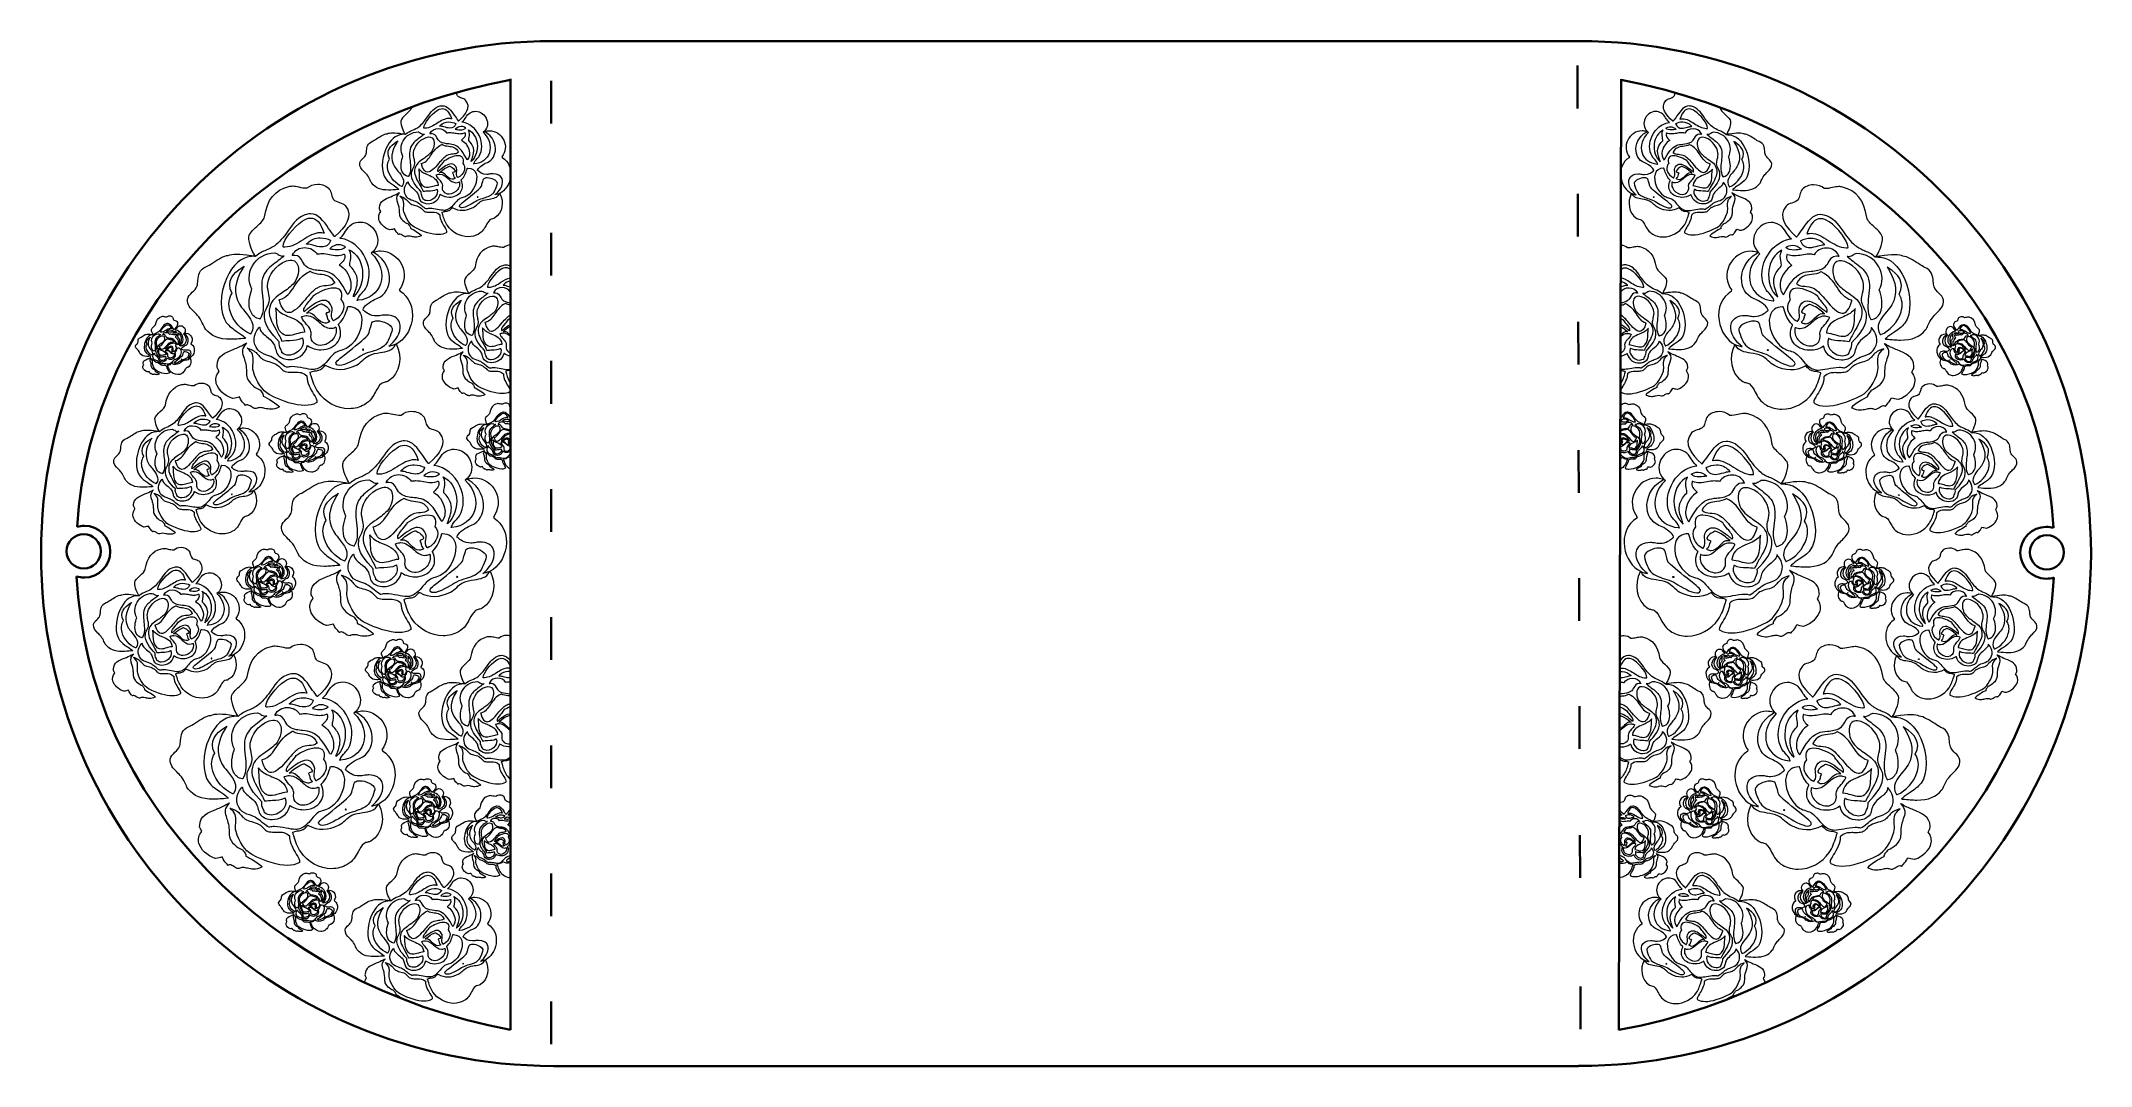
# Model space of a CAD drawing. Header units: millimetres. Extents: x -187 to 113, y -78 to 72.
import ezdxf

# ---------------------------------------------------------------- set-up
doc = ezdxf.new("R2010")
doc.units = ezdxf.units.MM
doc.header["$MEASUREMENT"] = 0
doc.layers.add('layer 1', color=7, linetype='Continuous')

msp = doc.modelspace()

# ---------------------------------------------------------------- linework, layer by layer
at = {"layer": 'layer 1', "color": 1, "lineweight": 35}
for points, knots in [([(38.43276, 72.15664), (38.43276, 72.15664), (-111.56738, 72.15664), (-111.56738, 72.15664), (-111.56738, 72.15664), (-152.98848, 72.15664), (-186.56732, 38.5779), (-186.56732, -2.84336), (-186.56732, -2.84336), (-186.56732, -44.26448), (-152.98848, -77.84336), (-111.56738, -77.84336), (-111.56738, -77.84336), (-111.56738, -77.84336), (38.43276, -77.84336), (38.43276, -77.84336), (38.43276, -77.84336), (79.85412, -77.84336), (113.43268, -44.26448), (113.43268, -2.84336), (113.43268, -2.84336), (113.43268, 38.5779), (79.85412, 72.15664), (38.43276, 72.15664)], [0, 0, 0, 0, 0.142857143, 0.142857143, 0.142857143, 0.142857153, 0.285714286, 0.285714286, 0.285714286, 0.285714296, 0.428571429, 0.428571429, 0.428571429, 0.428571439, 0.571428571, 0.571428571, 0.571428571, 0.571428581, 0.714285714, 0.714285714, 0.714285714, 0.714285724, 1, 1, 1, 1]), ([(-181.29872, 1.06578), (-180.95914, 1.16558), (-180.5997, 1.21914), (-180.22778, 1.21914), (-180.22778, 1.21914), (-178.13342, 1.21914), (-176.43496, -0.47932), (-176.43496, -2.5739), (-176.43496, -2.5739), (-176.43496, -4.6685), (-178.13342, -6.36608), (-180.22778, -6.36608), (-180.22778, -6.36608), (-180.61926, -6.36608), (-180.99688, -6.30678), (-181.35212, -6.19668)], [0, 0, 0, 0, 0.2, 0.2, 0.2, 0.20000001, 0.4, 0.4, 0.4, 0.40000001, 0.6, 0.6, 0.6, 0.60000001, 1, 1, 1, 1]), ([(107.96364, 0.902), (107.62422, 1.0026), (107.26482, 1.057), (106.8928, 1.05786), (106.8928, 1.05786), (104.79796, 1.06272), (103.09514, -0.63178), (103.09028, -2.72634), (103.09028, -2.72634), (103.0854, -4.82094), (104.7803, -6.52248), (106.87516, -6.52734), (106.87516, -6.52734), (107.26672, -6.52826), (107.64458, -6.46984), (108.00016, -6.36056)], [0, 0, 0, 0, 0.2, 0.2, 0.2, 0.20000001, 0.4, 0.4, 0.4, 0.40000001, 0.6, 0.6, 0.6, 0.60000001, 1, 1, 1, 1]), ([(-177.81694, -2.51834), (-177.81694, -3.8991), (-178.93658, -5.01816), (-180.3172, -5.01816), (-180.3172, -5.01816), (-181.69796, -5.01816), (-182.81702, -3.8991), (-182.81702, -2.51834), (-182.81702, -2.51834), (-182.81702, -1.13758), (-181.69796, -0.01794), (-180.3172, -0.01794), (-180.3172, -0.01794), (-178.93658, -0.01794), (-177.81694, -1.13758), (-177.81694, -2.51834)], [0, 0, 0, 0, 0.2, 0.2, 0.2, 0.20000001, 0.4, 0.4, 0.4, 0.40000001, 0.6, 0.6, 0.6, 0.60000001, 1, 1, 1, 1]), ([(104.4727, -2.674), (104.4695, -4.05476), (105.5868, -5.17644), (106.96774, -5.17964), (106.96774, -5.17964), (108.34882, -5.18286), (109.47074, -4.0664), (109.47396, -2.68564), (109.47396, -2.68564), (109.47716, -1.30488), (108.36044, -0.18264), (106.97936, -0.17942), (106.97936, -0.17942), (105.59842, -0.17622), (104.47592, -1.29324), (104.4727, -2.674)], [0, 0, 0, 0, 0.2, 0.2, 0.2, 0.20000001, 0.4, 0.4, 0.4, 0.40000001, 0.6, 0.6, 0.6, 0.60000001, 1, 1, 1, 1])]:
    msp.add_open_spline(points, degree=3, knots=knots, dxfattribs=at)
for points in [[(-117.87722, 66.47888), (-152.71358, 59.99508), (-179.22136, 33.43024), (-181.29874, 1.06578)], [(-117.87722, 66.59626), (-117.87722, 66.59626), (-117.87722, -72.57458), (-117.87722, -72.57458)], [(44.67978, 66.57988), (44.67978, 66.57988), (44.35602, -72.59058), (44.35602, -72.59058)], [(44.67952, 66.4625), (79.50892, 59.89766), (105.96108, 33.27122), (107.96366, 0.902)], [(-181.35212, -6.19668), (-179.73306, -38.98574), (-153.05034, -66.0035), (-117.87722, -72.55)], [(108.00016, -6.36056), (106.30444, -39.14576), (79.55264, -66.10136), (44.35608, -72.566)]]:
    msp.add_open_spline(points, degree=3, dxfattribs=at)
at = {"layer": 'layer 1', "color": 177, "lineweight": 35}
for points in [[(-111.91322, 66.32346), (-111.91322, 66.32346), (-111.91322, 60.07332), (-111.91322, 60.07332)], [(38.2862, 62.30046), (38.2862, 62.30046), (38.2656, 68.54998), (38.2656, 68.54998)], [(38.34804, 43.55012), (38.34804, 43.55012), (38.32742, 49.80024), (38.32742, 49.80024)], [(-111.91322, 44.0833), (-111.91322, 44.0833), (-111.91322, 37.83344), (-111.91322, 37.83344)], [(38.40986, 24.80038), (38.40986, 24.80038), (38.38924, 31.05048), (38.38924, 31.05048)], [(-111.91322, 25.33344), (-111.91322, 25.33344), (-111.91322, 19.0833), (-111.91322, 19.0833)], [(38.47168, 6.05062), (38.47168, 6.05062), (38.45108, 12.30044), (38.45108, 12.30044)], [(-111.91322, 6.5833), (-111.91322, 6.5833), (-111.91322, 0.33344), (-111.91322, 0.33344)], [(38.5335, -12.69942), (38.5335, -12.69942), (38.5129, -6.4496), (38.5129, -6.4496)], [(-111.91322, -12.16684), (-111.91322, -12.16684), (-111.91322, -18.4167), (-111.91322, -18.4167)], [(38.59534, -31.44946), (38.59534, -31.44946), (38.57472, -25.19936), (38.57472, -25.19936)], [(-111.91322, -30.9167), (-111.91322, -30.9167), (-111.91322, -37.16684), (-111.91322, -37.16684)], [(38.65716, -50.29922), (38.65716, -50.29922), (38.63656, -44.0494), (38.63656, -44.0494)], [(-111.91322, -49.66656), (-111.91322, -49.66656), (-111.91322, -55.9167), (-111.91322, -55.9167)], [(-111.91322, -68.41698), (-111.91322, -68.41698), (-111.91322, -74.66656), (-111.91322, -74.66656)], [(38.7305, -72.43926), (38.7305, -72.43926), (38.70988, -66.18916), (38.70988, -66.18916)]]:
    msp.add_open_spline(points, degree=3, dxfattribs=at)
at = {"layer": 'layer 1', "color": 1, "lineweight": 9}
for points, knots in [([(-132.35296, 62.47408), (-132.35828, 62.44208), (-132.3634, 62.40976), (-132.36836, 62.3772), (-132.36836, 62.3772), (-132.41172, 62.09346), (-132.77404, 61.75972), (-133.1245, 61.43692), (-133.1245, 61.43692), (-133.51494, 61.07738), (-133.8837, 60.73778), (-133.90712, 60.41408), (-133.90712, 60.41408), (-133.9533, 59.7772), (-133.44768, 58.7219), (-133.27616, 58.5295), (-133.27616, 58.5295), (-133.27616, 58.5295), (-133.24132, 58.49038), (-133.24132, 58.49038), (-133.24132, 58.49038), (-133.24132, 58.49038), (-133.2023, 58.52534), (-133.2023, 58.52534), (-133.2023, 58.52534), (-132.88026, 58.81382), (-132.54716, 58.9577), (-132.19446, 59.11006), (-132.19446, 59.11006), (-131.88022, 59.24578), (-131.55522, 59.38616), (-131.2404, 59.63716), (-131.2404, 59.63716), (-130.71848, 60.0536), (-130.35776, 60.56476), (-130.00902, 61.05904), (-130.00902, 61.05904), (-129.5059, 61.77212), (-129.03074, 62.44558), (-128.15172, 62.65098), (-128.15172, 62.65098), (-128.04054, 62.67692), (-127.93148, 62.69008), (-127.82748, 62.69008), (-127.82748, 62.69008), (-127.07002, 62.69008), (-126.5771, 61.9852), (-126.05518, 61.23894), (-126.05518, 61.23894), (-125.87974, 60.98816), (-125.69842, 60.7288), (-125.50074, 60.48544), (-125.50074, 60.48544), (-125.50074, 60.48544), (-125.46582, 60.44264), (-125.46582, 60.44264), (-125.46582, 60.44264), (-125.46582, 60.44264), (-125.42494, 60.47958), (-125.42494, 60.47958), (-125.42494, 60.47958), (-124.44212, 61.36832), (-123.55508, 62.4213), (-124.4293, 63.49238), (-124.4293, 63.49238), (-124.55598, 63.6476), (-124.76702, 63.71552), (-124.9906, 63.78748), (-124.9906, 63.78748), (-125.22192, 63.86202), (-125.46122, 63.939), (-125.5973, 64.11846), (-125.5973, 64.11846), (-125.69094, 64.24212), (-125.73572, 64.41804), (-125.77892, 64.58812), (-125.77892, 64.58812), (-125.78204, 64.60038), (-125.78516, 64.61266), (-125.7883, 64.62496)], [0, 0, 0, 0, 0.047619048, 0.047619048, 0.047619048, 0.047619058, 0.095238095, 0.095238095, 0.095238095, 0.095238105, 0.142857143, 0.142857143, 0.142857143, 0.142857153, 0.19047619, 0.19047619, 0.19047619, 0.1904762, 0.238095238, 0.238095238, 0.238095238, 0.238095248, 0.285714286, 0.285714286, 0.285714286, 0.285714296, 0.333333333, 0.333333333, 0.333333333, 0.333333343, 0.380952381, 0.380952381, 0.380952381, 0.380952391, 0.428571429, 0.428571429, 0.428571429, 0.428571439, 0.476190476, 0.476190476, 0.476190476, 0.476190486, 0.523809524, 0.523809524, 0.523809524, 0.523809534, 0.571428571, 0.571428571, 0.571428571, 0.571428581, 0.619047619, 0.619047619, 0.619047619, 0.619047629, 0.666666667, 0.666666667, 0.666666667, 0.666666677, 0.714285714, 0.714285714, 0.714285714, 0.714285724, 0.761904762, 0.761904762, 0.761904762, 0.761904772, 0.80952381, 0.80952381, 0.80952381, 0.80952382, 0.857142857, 0.857142857, 0.857142857, 0.857142867, 0.904761905, 0.904761905, 0.904761905, 0.904761915, 1, 1, 1, 1]), ([(59.14932, 62.42404), (59.15456, 62.39202), (59.1596, 62.35968), (59.1645, 62.32712), (59.1645, 62.32712), (59.2072, 62.04328), (59.56884, 61.7087), (59.91862, 61.38508), (59.91862, 61.38508), (60.30832, 61.02464), (60.67638, 60.68418), (60.69904, 60.36042), (60.69904, 60.36042), (60.74376, 59.72344), (60.23556, 58.66932), (60.06356, 58.47732), (60.06356, 58.47732), (60.06356, 58.47732), (60.02862, 58.43828), (60.02862, 58.43828), (60.02862, 58.43828), (60.02862, 58.43828), (59.98966, 58.47332), (59.98966, 58.47332), (59.98966, 58.47332), (59.66822, 58.76256), (59.33538, 58.90722), (58.98296, 59.0604), (58.98296, 59.0604), (58.66896, 59.19684), (58.3442, 59.33798), (58.0299, 59.5897), (58.0299, 59.5897), (57.50882, 60.00736), (57.1492, 60.51936), (56.80154, 61.01446), (56.80154, 61.01446), (56.29996, 61.7287), (55.82626, 62.40326), (54.9475, 62.6107), (54.9475, 62.6107), (54.83636, 62.6369), (54.7273, 62.65032), (54.62328, 62.65056), (54.62328, 62.65056), (53.86564, 62.65232), (53.37096, 61.9486), (52.8472, 61.20356), (52.8472, 61.20356), (52.67112, 60.95318), (52.48916, 60.69424), (52.29086, 60.45134), (52.29086, 60.45134), (52.29086, 60.45134), (52.25584, 60.40862), (52.25584, 60.40862), (52.25584, 60.40862), (52.25584, 60.40862), (52.21504, 60.44566), (52.21504, 60.44566), (52.21504, 60.44566), (51.23406, 61.33668), (50.34926, 62.39172), (51.22618, 63.46076), (51.22618, 63.46076), (51.35324, 63.6157), (51.5645, 63.68312), (51.7883, 63.75456), (51.7883, 63.75456), (52.01984, 63.82856), (52.25938, 63.90498), (52.3959, 64.08412), (52.3959, 64.08412), (52.48986, 64.20758), (52.53506, 64.38338), (52.57866, 64.55336), (52.57866, 64.55336), (52.5818, 64.56562), (52.58496, 64.5779), (52.58812, 64.59018)], [0, 0, 0, 0, 0.047619048, 0.047619048, 0.047619048, 0.047619058, 0.095238095, 0.095238095, 0.095238095, 0.095238105, 0.142857143, 0.142857143, 0.142857143, 0.142857153, 0.19047619, 0.19047619, 0.19047619, 0.1904762, 0.238095238, 0.238095238, 0.238095238, 0.238095248, 0.285714286, 0.285714286, 0.285714286, 0.285714296, 0.333333333, 0.333333333, 0.333333333, 0.333333343, 0.380952381, 0.380952381, 0.380952381, 0.380952391, 0.428571429, 0.428571429, 0.428571429, 0.428571439, 0.476190476, 0.476190476, 0.476190476, 0.476190486, 0.523809524, 0.523809524, 0.523809524, 0.523809534, 0.571428571, 0.571428571, 0.571428571, 0.571428581, 0.619047619, 0.619047619, 0.619047619, 0.619047629, 0.666666667, 0.666666667, 0.666666667, 0.666666677, 0.714285714, 0.714285714, 0.714285714, 0.714285724, 0.761904762, 0.761904762, 0.761904762, 0.761904772, 0.80952381, 0.80952381, 0.80952381, 0.80952382, 0.857142857, 0.857142857, 0.857142857, 0.857142867, 0.904761905, 0.904761905, 0.904761905, 0.904761915, 1, 1, 1, 1]), ([(-127.83088, 62.25874), (-128.08498, 62.25874), (-128.36686, 62.15438), (-128.66876, 61.94866), (-128.66876, 61.94866), (-129.48952, 61.38962), (-130.5306, 60.10886), (-130.5306, 59.4666), (-130.5306, 59.4666), (-130.5306, 59.4666), (-130.5306, 59.4174), (-130.5306, 59.4174), (-130.5306, 59.4174), (-130.5306, 59.4174), (-130.48202, 59.41358), (-130.48202, 59.41358), (-130.48202, 59.41358), (-130.4381, 59.40996), (-130.39418, 59.4082), (-130.35066, 59.4082), (-130.35066, 59.4082), (-129.71472, 59.40824), (-129.13418, 59.77358), (-128.5727, 60.12678), (-128.5727, 60.12678), (-128.0075, 60.48238), (-127.4736, 60.81818), (-126.88684, 60.81818), (-126.88684, 60.81818), (-126.78252, 60.8182), (-126.67794, 60.80708), (-126.57608, 60.7852), (-126.57608, 60.7852), (-126.57608, 60.7852), (-126.48366, 60.76538), (-126.48366, 60.76538), (-126.48366, 60.76538), (-126.48366, 60.76538), (-126.51558, 60.85534), (-126.51558, 60.85534), (-126.51558, 60.85534), (-126.85118, 61.79972), (-127.2815, 62.25872), (-127.83088, 62.25874)], [0, 0, 0, 0, 0.083333333, 0.083333333, 0.083333333, 0.083333343, 0.166666667, 0.166666667, 0.166666667, 0.166666677, 0.25, 0.25, 0.25, 0.25000001, 0.333333333, 0.333333333, 0.333333333, 0.333333343, 0.416666667, 0.416666667, 0.416666667, 0.416666677, 0.5, 0.5, 0.5, 0.50000001, 0.583333333, 0.583333333, 0.583333333, 0.583333343, 0.666666667, 0.666666667, 0.666666667, 0.666666677, 0.75, 0.75, 0.75, 0.75000001, 0.833333333, 0.833333333, 0.833333333, 0.833333343, 1, 1, 1, 1]), ([(-126.88666, 60.32206), (-127.37284, 60.32206), (-127.79778, 60.14366), (-128.14966, 59.79166), (-128.14966, 59.79166), (-128.14966, 59.79166), (-128.2319, 59.70948), (-128.2319, 59.70948), (-128.2319, 59.70948), (-128.2319, 59.70948), (-128.11664, 59.70076), (-128.11664, 59.70076), (-128.11664, 59.70076), (-127.9741, 59.68984), (-127.79216, 59.63818), (-127.59954, 59.58332), (-127.59954, 59.58332), (-127.33132, 59.50702), (-127.02724, 59.42056), (-126.74564, 59.42056), (-126.74564, 59.42056), (-126.32084, 59.4206), (-126.0349, 59.61774), (-125.8715, 60.0232), (-125.8715, 60.0232), (-125.8715, 60.0232), (-125.85238, 60.07054), (-125.85238, 60.07054), (-125.85238, 60.07054), (-125.85238, 60.07054), (-125.89834, 60.09184), (-125.89834, 60.09184), (-125.89834, 60.09184), (-126.12588, 60.19682), (-126.4821, 60.32204), (-126.88666, 60.32206)], [0, 0, 0, 0, 0.1, 0.1, 0.1, 0.10000001, 0.2, 0.2, 0.2, 0.20000001, 0.3, 0.3, 0.3, 0.30000001, 0.4, 0.4, 0.4, 0.40000001, 0.5, 0.5, 0.5, 0.50000001, 0.6, 0.6, 0.6, 0.60000001, 0.7, 0.7, 0.7, 0.70000001, 0.8, 0.8, 0.8, 0.80000001, 1, 1, 1, 1]), ([(-120.95588, 55.79734), (-120.62494, 56.80052), (-120.97418, 57.94712), (-121.86774, 58.80352), (-121.86774, 58.80352), (-121.30062, 59.2467), (-121.0919, 59.90996), (-121.30944, 60.59036), (-121.30944, 60.59036), (-121.5505, 61.34502), (-122.22476, 61.872), (-122.94888, 61.872), (-122.94888, 61.872), (-123.2263, 61.87206), (-123.50098, 61.7963), (-123.76532, 61.64704), (-123.76532, 61.64704), (-124.08764, 61.46506), (-124.23702, 61.21954), (-124.39514, 60.9595), (-124.39514, 60.9595), (-124.5196, 60.75482), (-124.64832, 60.54314), (-124.87334, 60.34828), (-124.87334, 60.34828), (-124.87334, 60.34828), (-124.96172, 60.2718), (-124.96172, 60.2718), (-124.96172, 60.2718), (-124.96172, 60.2718), (-124.84662, 60.2551), (-124.84662, 60.2551), (-124.84662, 60.2551), (-123.8537, 60.11074), (-122.92396, 59.35598), (-122.42026, 58.28522), (-122.42026, 58.28522), (-121.93722, 57.25856), (-121.94486, 56.14562), (-122.44062, 55.30802), (-122.44062, 55.30802), (-122.53212, 55.15306), (-122.64662, 55.03478), (-122.76794, 54.90968), (-122.76794, 54.90968), (-122.94226, 54.72988), (-123.12246, 54.54382), (-123.2278, 54.24272), (-123.2278, 54.24272), (-123.2278, 54.24272), (-123.25542, 54.1638), (-123.25542, 54.1638), (-123.25542, 54.1638), (-123.25542, 54.1638), (-123.17302, 54.17202), (-123.17302, 54.17202), (-123.17302, 54.17202), (-122.06862, 54.28162), (-121.26044, 54.87398), (-120.95588, 55.79734)], [0, 0, 0, 0, 0.0625, 0.0625, 0.0625, 0.06250001, 0.125, 0.125, 0.125, 0.12500001, 0.1875, 0.1875, 0.1875, 0.18750001, 0.25, 0.25, 0.25, 0.25000001, 0.3125, 0.3125, 0.3125, 0.31250001, 0.375, 0.375, 0.375, 0.37500001, 0.4375, 0.4375, 0.4375, 0.43750001, 0.5, 0.5, 0.5, 0.50000001, 0.5625, 0.5625, 0.5625, 0.56250001, 0.625, 0.625, 0.625, 0.62500001, 0.6875, 0.6875, 0.6875, 0.68750001, 0.75, 0.75, 0.75, 0.75000001, 0.8125, 0.8125, 0.8125, 0.81250001, 0.875, 0.875, 0.875, 0.87500001, 1, 1, 1, 1]), ([(47.73404, 55.77384), (47.40536, 56.77778), (47.75734, 57.92356), (48.6531, 58.77788), (48.6531, 58.77788), (48.08688, 59.22238), (47.87966, 59.88612), (48.09884, 60.56602), (48.09884, 60.56602), (48.3417, 61.32012), (49.01736, 61.84552), (49.74164, 61.84384), (49.74164, 61.84384), (50.01912, 61.84326), (50.2937, 61.76686), (50.55774, 61.61698), (50.55774, 61.61698), (50.87972, 61.43424), (51.02856, 61.18838), (51.18612, 60.92798), (51.18612, 60.92798), (51.31012, 60.723), (51.43838, 60.51102), (51.663, 60.31564), (51.663, 60.31564), (51.663, 60.31564), (51.75122, 60.23896), (51.75122, 60.23896), (51.75122, 60.23896), (51.75122, 60.23896), (51.63606, 60.22252), (51.63606, 60.22252), (51.63606, 60.22252), (50.64258, 60.08048), (49.71086, 59.32788), (49.20456, 58.2583), (49.20456, 58.2583), (48.71902, 57.23276), (48.72406, 56.1198), (49.218, 55.28106), (49.218, 55.28106), (49.30916, 55.12588), (49.4234, 55.00734), (49.54446, 54.88196), (49.54446, 54.88196), (49.7184, 54.70176), (49.89822, 54.51528), (50.00288, 54.21392), (50.00288, 54.21392), (50.00288, 54.21392), (50.03032, 54.13494), (50.03032, 54.13494), (50.03032, 54.13494), (50.03032, 54.13494), (49.94792, 54.14336), (49.94792, 54.14336), (49.94792, 54.14336), (48.84352, 54.25552), (48.03652, 54.84976), (47.73404, 55.77384)], [0, 0, 0, 0, 0.0625, 0.0625, 0.0625, 0.06250001, 0.125, 0.125, 0.125, 0.12500001, 0.1875, 0.1875, 0.1875, 0.18750001, 0.25, 0.25, 0.25, 0.25000001, 0.3125, 0.3125, 0.3125, 0.31250001, 0.375, 0.375, 0.375, 0.37500001, 0.4375, 0.4375, 0.4375, 0.43750001, 0.5, 0.5, 0.5, 0.50000001, 0.5625, 0.5625, 0.5625, 0.56250001, 0.625, 0.625, 0.625, 0.62500001, 0.6875, 0.6875, 0.6875, 0.68750001, 0.75, 0.75, 0.75, 0.75000001, 0.8125, 0.8125, 0.8125, 0.81250001, 0.875, 0.875, 0.875, 0.87500001, 1, 1, 1, 1]), ([(53.67674, 60.28474), (54.16302, 60.2836), (54.58766, 60.10422), (54.9388, 59.7514), (54.9388, 59.7514), (54.9388, 59.7514), (55.02086, 59.66902), (55.02086, 59.66902), (55.02086, 59.66902), (55.02086, 59.66902), (54.90556, 59.66058), (54.90556, 59.66058), (54.90556, 59.66058), (54.76296, 59.64998), (54.58086, 59.59876), (54.38806, 59.54434), (54.38806, 59.54434), (54.1196, 59.46866), (53.81524, 59.38292), (53.53358, 59.38356), (53.53358, 59.38356), (53.10868, 59.3846), (52.82314, 59.5824), (52.66064, 59.98824), (52.66064, 59.98824), (52.66064, 59.98824), (52.64162, 60.03562), (52.64162, 60.03562), (52.64162, 60.03562), (52.64162, 60.03562), (52.68764, 60.05682), (52.68764, 60.05682), (52.68764, 60.05682), (52.91548, 60.16126), (53.27208, 60.28566), (53.67674, 60.28474)], [0, 0, 0, 0, 0.1, 0.1, 0.1, 0.10000001, 0.2, 0.2, 0.2, 0.20000001, 0.3, 0.3, 0.3, 0.30000001, 0.4, 0.4, 0.4, 0.40000001, 0.5, 0.5, 0.5, 0.50000001, 0.6, 0.6, 0.6, 0.60000001, 0.7, 0.7, 0.7, 0.70000001, 0.8, 0.8, 0.8, 0.80000001, 1, 1, 1, 1]), ([(54.62568, 62.21922), (54.87984, 62.21862), (55.16154, 62.1136), (55.46304, 61.90718), (55.46304, 61.90718), (56.28268, 61.34624), (57.32102, 60.06306), (57.31954, 59.4208), (57.31954, 59.4208), (57.31954, 59.4208), (57.31942, 59.3716), (57.31942, 59.3716), (57.31942, 59.3716), (57.31942, 59.3716), (57.27082, 59.3679), (57.27082, 59.3679), (57.27082, 59.3679), (57.22688, 59.36438), (57.18294, 59.36272), (57.13942, 59.36282), (57.13942, 59.36282), (56.50332, 59.36434), (55.9235, 59.73104), (55.36272, 60.08554), (55.36272, 60.08554), (54.7982, 60.44244), (54.26496, 60.7795), (53.67806, 60.78086), (53.67806, 60.78086), (53.57372, 60.78112), (53.4691, 60.77024), (53.36716, 60.7486), (53.36716, 60.7486), (53.36716, 60.7486), (53.27466, 60.729), (53.27466, 60.729), (53.27466, 60.729), (53.27466, 60.729), (53.3068, 60.81888), (53.3068, 60.81888), (53.3068, 60.81888), (53.64468, 61.76248), (54.07618, 62.22048), (54.62568, 62.21922)], [0, 0, 0, 0, 0.083333333, 0.083333333, 0.083333333, 0.083333343, 0.166666667, 0.166666667, 0.166666667, 0.166666677, 0.25, 0.25, 0.25, 0.25000001, 0.333333333, 0.333333333, 0.333333333, 0.333333343, 0.416666667, 0.416666667, 0.416666667, 0.416666677, 0.5, 0.5, 0.5, 0.50000001, 0.583333333, 0.583333333, 0.583333333, 0.583333343, 0.666666667, 0.666666667, 0.666666667, 0.666666677, 0.75, 0.75, 0.75, 0.75000001, 0.833333333, 0.833333333, 0.833333333, 0.833333343, 1, 1, 1, 1]), ([(-135.69904, 50.34042), (-135.2828, 50.34042), (-134.84462, 50.3769), (-134.31494, 50.43158), (-134.31494, 50.43158), (-134.31494, 50.43158), (-134.19644, 50.44382), (-134.19644, 50.44382), (-134.19644, 50.44382), (-134.19644, 50.44382), (-134.28522, 50.52426), (-134.28522, 50.52426), (-134.28522, 50.52426), (-134.52558, 50.74194), (-134.79036, 50.9169), (-135.0465, 51.0861), (-135.0465, 51.0861), (-135.44834, 51.35158), (-135.82796, 51.6024), (-136.12622, 52.0063), (-136.12622, 52.0063), (-136.80782, 52.92984), (-136.78894, 54.814), (-136.08236, 56.389), (-136.08236, 56.389), (-135.51866, 57.64566), (-134.65234, 58.40888), (-133.70574, 58.483), (-133.70574, 58.483), (-133.70574, 58.483), (-133.27418, 58.51678), (-133.27418, 58.51678), (-133.27418, 58.51678), (-133.27418, 58.51678), (-133.70118, 58.5886), (-133.70118, 58.5886), (-133.70118, 58.5886), (-134.78514, 58.77094), (-135.56434, 58.77278), (-135.93196, 58.58848), (-135.93196, 58.58848), (-136.33612, 58.58088), (-136.95394, 58.18004), (-137.45136, 57.85752), (-137.45136, 57.85752), (-137.70874, 57.69056), (-137.93098, 57.5464), (-138.06766, 57.4923), (-138.06766, 57.4923), (-138.8176, 57.19482), (-138.8665, 56.63206), (-138.90978, 56.13554), (-138.90978, 56.13554), (-138.92714, 55.93658), (-138.94344, 55.74862), (-139.00052, 55.58214), (-139.00052, 55.58214), (-139.08574, 55.3324), (-139.27942, 55.14712), (-139.46676, 54.9679), (-139.46676, 54.9679), (-139.6844, 54.75956), (-139.89004, 54.5629), (-139.92874, 54.2775), (-139.92874, 54.2775), (-140.00132, 53.74018), (-139.65232, 53.39428), (-139.28258, 53.02792), (-139.28258, 53.02792), (-139.13166, 52.8785), (-138.9757, 52.7239), (-138.83702, 52.54778), (-138.83702, 52.54778), (-138.64674, 52.3057), (-138.51816, 52.02954), (-138.40474, 51.7858), (-138.40474, 51.7858), (-138.32002, 51.60378), (-138.24696, 51.44658), (-138.16446, 51.34138), (-138.16446, 51.34138), (-137.61988, 50.64918), (-136.8597, 50.34042), (-135.69904, 50.34042)], [0, 0, 0, 0, 0.045454545, 0.045454545, 0.045454545, 0.045454555, 0.090909091, 0.090909091, 0.090909091, 0.090909101, 0.136363636, 0.136363636, 0.136363636, 0.136363646, 0.181818182, 0.181818182, 0.181818182, 0.181818192, 0.227272727, 0.227272727, 0.227272727, 0.227272737, 0.272727273, 0.272727273, 0.272727273, 0.272727283, 0.318181818, 0.318181818, 0.318181818, 0.318181828, 0.363636364, 0.363636364, 0.363636364, 0.363636374, 0.409090909, 0.409090909, 0.409090909, 0.409090919, 0.454545455, 0.454545455, 0.454545455, 0.454545465, 0.5, 0.5, 0.5, 0.50000001, 0.545454545, 0.545454545, 0.545454545, 0.545454555, 0.590909091, 0.590909091, 0.590909091, 0.590909101, 0.636363636, 0.636363636, 0.636363636, 0.636363646, 0.681818182, 0.681818182, 0.681818182, 0.681818192, 0.727272727, 0.727272727, 0.727272727, 0.727272737, 0.772727273, 0.772727273, 0.772727273, 0.772727283, 0.818181818, 0.818181818, 0.818181818, 0.818181828, 0.863636364, 0.863636364, 0.863636364, 0.863636374, 0.909090909, 0.909090909, 0.909090909, 0.909090919, 1, 1, 1, 1]), ([(-135.75322, 53.10674), (-135.46796, 52.14826), (-134.63636, 51.20964), (-133.77598, 50.87488), (-133.77598, 50.87488), (-133.77598, 50.87488), (-133.73766, 50.85998), (-133.73766, 50.85998), (-133.73766, 50.85998), (-133.73766, 50.85998), (-133.7141, 50.89406), (-133.7141, 50.89406), (-133.7141, 50.89406), (-133.15984, 51.69204), (-133.78276, 52.45176), (-134.3324, 53.12198), (-134.3324, 53.12198), (-134.52974, 53.36256), (-134.71598, 53.58982), (-134.84024, 53.80656), (-134.84024, 53.80656), (-135.4394, 54.85234), (-135.32798, 55.99964), (-134.49944, 57.31378), (-134.49944, 57.31378), (-134.49944, 57.31378), (-134.36646, 57.52474), (-134.36646, 57.52474), (-134.36646, 57.52474), (-134.36646, 57.52474), (-134.57282, 57.38692), (-134.57282, 57.38692), (-134.57282, 57.38692), (-135.41318, 56.8253), (-136.18462, 56.08534), (-135.553, 54.8526), (-135.553, 54.8526), (-135.88032, 54.3692), (-135.94966, 53.76642), (-135.75322, 53.10674)], [0, 0, 0, 0, 0.090909091, 0.090909091, 0.090909091, 0.090909101, 0.181818182, 0.181818182, 0.181818182, 0.181818192, 0.272727273, 0.272727273, 0.272727273, 0.272727283, 0.363636364, 0.363636364, 0.363636364, 0.363636374, 0.454545455, 0.454545455, 0.454545455, 0.454545465, 0.545454545, 0.545454545, 0.545454545, 0.545454555, 0.636363636, 0.636363636, 0.636363636, 0.636363646, 0.727272727, 0.727272727, 0.727272727, 0.727272737, 0.818181818, 0.818181818, 0.818181818, 0.818181828, 1, 1, 1, 1]), ([(-132.83906, 52.3387), (-132.83906, 52.3387), (-132.80216, 52.33072), (-132.80216, 52.33072), (-132.80216, 52.33072), (-132.80216, 52.33072), (-132.78278, 52.36356), (-132.78278, 52.36356), (-132.78278, 52.36356), (-132.38118, 53.04606), (-132.47362, 53.85008), (-132.5629, 54.6276), (-132.5629, 54.6276), (-132.64992, 55.38638), (-132.74004, 56.171), (-132.3553, 56.81636), (-132.3553, 56.81636), (-132.07488, 57.28742), (-131.6719, 57.59), (-131.16172, 57.97322), (-131.16172, 57.97322), (-130.97348, 58.11466), (-130.77874, 58.26084), (-130.56816, 58.43162), (-130.56816, 58.43162), (-130.56816, 58.43162), (-130.43188, 58.54194), (-130.43188, 58.54194), (-130.43188, 58.54194), (-130.43188, 58.54194), (-130.60564, 58.52616), (-130.60564, 58.52616), (-130.60564, 58.52616), (-130.7635, 58.51216), (-130.8876, 58.59348), (-131.02132, 58.68032), (-131.02132, 58.68032), (-131.12184, 58.74562), (-131.22584, 58.8131), (-131.34688, 58.84052), (-131.34688, 58.84052), (-131.34688, 58.84052), (-131.35284, 58.84188), (-131.35284, 58.84188), (-131.35284, 58.84188), (-131.35284, 58.84188), (-131.35888, 58.84184), (-131.35888, 58.84184), (-131.35888, 58.84184), (-132.28834, 58.83264), (-133.11168, 58.35058), (-133.56118, 57.5523), (-133.56118, 57.5523), (-133.97324, 56.82066), (-133.98664, 55.97106), (-133.5986, 55.27394), (-133.5986, 55.27394), (-133.82544, 54.75556), (-134.04514, 53.70276), (-133.69382, 52.99398), (-133.69382, 52.99398), (-133.5208, 52.64478), (-133.23316, 52.4243), (-132.83906, 52.3387)], [0, 0, 0, 0, 0.058823529, 0.058823529, 0.058823529, 0.058823539, 0.117647059, 0.117647059, 0.117647059, 0.117647069, 0.176470588, 0.176470588, 0.176470588, 0.176470598, 0.235294118, 0.235294118, 0.235294118, 0.235294128, 0.294117647, 0.294117647, 0.294117647, 0.294117657, 0.352941176, 0.352941176, 0.352941176, 0.352941186, 0.411764706, 0.411764706, 0.411764706, 0.411764716, 0.470588235, 0.470588235, 0.470588235, 0.470588245, 0.529411765, 0.529411765, 0.529411765, 0.529411775, 0.588235294, 0.588235294, 0.588235294, 0.588235304, 0.647058824, 0.647058824, 0.647058824, 0.647058834, 0.705882353, 0.705882353, 0.705882353, 0.705882363, 0.764705882, 0.764705882, 0.764705882, 0.764705892, 0.823529412, 0.823529412, 0.823529412, 0.823529422, 0.882352941, 0.882352941, 0.882352941, 0.882352951, 1, 1, 1, 1]), ([(-130.77442, 49.35502), (-130.72934, 49.25242), (-130.68268, 49.14628), (-130.64752, 49.02992), (-130.64752, 49.02992), (-130.64752, 49.02992), (-130.64272, 49.01414), (-130.64272, 49.01414), (-130.64272, 49.01414), (-130.64272, 49.01414), (-130.62986, 49.00378), (-130.62986, 49.00378), (-130.62986, 49.00378), (-130.44778, 48.85724), (-130.22258, 48.77972), (-129.97874, 48.77972), (-129.97874, 48.77972), (-129.52888, 48.77974), (-129.04298, 49.04546), (-128.76954, 49.44092), (-128.76954, 49.44092), (-128.55408, 49.75264), (-128.49876, 50.09974), (-128.61368, 50.4183), (-128.61368, 50.4183), (-128.61368, 50.4183), (-128.63432, 50.47582), (-128.63432, 50.47582), (-128.63432, 50.47582), (-128.63432, 50.47582), (-128.68786, 50.44692), (-128.68786, 50.44692), (-128.68786, 50.44692), (-129.01808, 50.26826), (-129.43706, 50.25168), (-129.88062, 50.234), (-129.88062, 50.234), (-130.13728, 50.22386), (-130.40228, 50.21328), (-130.65174, 50.16862), (-130.65174, 50.16862), (-130.84402, 50.57962), (-131.04672, 50.94148), (-131.22618, 51.2618), (-131.22618, 51.2618), (-131.69786, 52.10384), (-132.03866, 52.71218), (-131.85364, 53.50148), (-131.85364, 53.50148), (-131.69388, 54.18402), (-131.1891, 54.52814), (-130.60448, 54.9265), (-130.60448, 54.9265), (-130.19684, 55.20448), (-129.77514, 55.49184), (-129.42458, 55.9273), (-129.42458, 55.9273), (-129.09286, 56.33862), (-128.89488, 57.21666), (-129.13672, 57.73224), (-129.13672, 57.73224), (-129.31244, 58.10692), (-129.69182, 58.2194), (-130.20976, 58.04004), (-130.20976, 58.04004), (-131.3637, 57.64098), (-131.9244, 56.61356), (-132.0539, 55.85496), (-132.0539, 55.85496), (-132.10724, 55.54118), (-132.03768, 55.22938), (-131.97032, 54.9278), (-131.97032, 54.9278), (-131.9166, 54.68684), (-131.86582, 54.45922), (-131.87476, 54.2353), (-131.87476, 54.2353), (-131.88748, 53.935), (-132.0145, 53.68996), (-132.13738, 53.45326), (-132.13738, 53.45326), (-132.23342, 53.2681), (-132.32402, 53.0933), (-132.35008, 52.90778), (-132.35008, 52.90778), (-132.51018, 51.77978), (-131.63068, 50.84628), (-130.91326, 50.0943), (-130.91326, 50.0943), (-130.97356, 49.80856), (-130.87678, 49.58802), (-130.77442, 49.35502)], [0, 0, 0, 0, 0.041666667, 0.041666667, 0.041666667, 0.041666677, 0.083333333, 0.083333333, 0.083333333, 0.083333343, 0.125, 0.125, 0.125, 0.12500001, 0.166666667, 0.166666667, 0.166666667, 0.166666677, 0.208333333, 0.208333333, 0.208333333, 0.208333343, 0.25, 0.25, 0.25, 0.25000001, 0.291666667, 0.291666667, 0.291666667, 0.291666677, 0.333333333, 0.333333333, 0.333333333, 0.333333343, 0.375, 0.375, 0.375, 0.37500001, 0.416666667, 0.416666667, 0.416666667, 0.416666677, 0.458333333, 0.458333333, 0.458333333, 0.458333343, 0.5, 0.5, 0.5, 0.50000001, 0.541666667, 0.541666667, 0.541666667, 0.541666677, 0.583333333, 0.583333333, 0.583333333, 0.583333343, 0.625, 0.625, 0.625, 0.62500001, 0.666666667, 0.666666667, 0.666666667, 0.666666677, 0.708333333, 0.708333333, 0.708333333, 0.708333343, 0.75, 0.75, 0.75, 0.75000001, 0.791666667, 0.791666667, 0.791666667, 0.791666677, 0.833333333, 0.833333333, 0.833333333, 0.833333343, 0.875, 0.875, 0.875, 0.87500001, 0.916666667, 0.916666667, 0.916666667, 0.916666677, 1, 1, 1, 1]), ([(-130.86544, 54.24144), (-130.86544, 54.24144), (-130.91656, 54.22708), (-130.91656, 54.22708), (-130.91656, 54.22708), (-130.91656, 54.22708), (-130.90202, 54.17552), (-130.90202, 54.17552), (-130.90202, 54.17552), (-130.67144, 53.35742), (-130.36738, 52.95968), (-129.97226, 52.95954), (-129.97226, 52.95954), (-129.47686, 52.95956), (-128.94378, 53.57784), (-128.37958, 54.23244), (-128.37958, 54.23244), (-127.98054, 54.69552), (-127.56784, 55.17424), (-127.19372, 55.3791), (-127.19372, 55.3791), (-126.84812, 55.5685), (-126.54258, 55.59026), (-126.27286, 55.6095), (-126.27286, 55.6095), (-125.9839, 55.63014), (-125.7344, 55.64782), (-125.5086, 55.85198), (-125.5086, 55.85198), (-125.5086, 55.85198), (-125.47946, 55.8783), (-125.47946, 55.8783), (-125.47946, 55.8783), (-125.47946, 55.8783), (-125.49598, 55.91414), (-125.49598, 55.91414), (-125.49598, 55.91414), (-125.82498, 56.62756), (-126.38696, 56.69482), (-126.93054, 56.7599), (-126.93054, 56.7599), (-127.26726, 56.80028), (-127.5853, 56.83834), (-127.8556, 57.0194), (-127.8556, 57.0194), (-127.8556, 57.0194), (-127.87986, 57.0357), (-127.87986, 57.0357), (-127.87986, 57.0357), (-127.87986, 57.0357), (-127.9064, 57.0235), (-127.9064, 57.0235), (-127.9064, 57.0235), (-128.67356, 56.67078), (-129.06972, 56.08444), (-129.4528, 55.51738), (-129.4528, 55.51738), (-129.8299, 54.95902), (-130.18616, 54.43168), (-130.86544, 54.24144)], [0, 0, 0, 0, 0.0625, 0.0625, 0.0625, 0.06250001, 0.125, 0.125, 0.125, 0.12500001, 0.1875, 0.1875, 0.1875, 0.18750001, 0.25, 0.25, 0.25, 0.25000001, 0.3125, 0.3125, 0.3125, 0.31250001, 0.375, 0.375, 0.375, 0.37500001, 0.4375, 0.4375, 0.4375, 0.43750001, 0.5, 0.5, 0.5, 0.50000001, 0.5625, 0.5625, 0.5625, 0.56250001, 0.625, 0.625, 0.625, 0.62500001, 0.6875, 0.6875, 0.6875, 0.68750001, 0.75, 0.75, 0.75, 0.75000001, 0.8125, 0.8125, 0.8125, 0.81250001, 0.875, 0.875, 0.875, 0.87500001, 1, 1, 1, 1]), ([(-124.18034, 54.7557), (-124.18034, 54.7557), (-124.13192, 54.818), (-124.13192, 54.818), (-124.13192, 54.818), (-123.87708, 55.14606), (-123.79644, 55.59866), (-123.90474, 56.09242), (-123.90474, 56.09242), (-124.04562, 56.73546), (-124.4838, 57.35048), (-125.00664, 57.64802), (-125.00664, 57.64802), (-124.98174, 57.67162), (-124.95642, 57.69528), (-124.93128, 57.71884), (-124.93128, 57.71884), (-124.65084, 57.98074), (-124.36086, 58.25132), (-124.5064, 58.67696), (-124.5064, 58.67696), (-124.5064, 58.67696), (-124.52394, 58.72818), (-124.52394, 58.72818), (-124.52394, 58.72818), (-124.52394, 58.72818), (-124.57422, 58.7096), (-124.57422, 58.7096), (-124.57422, 58.7096), (-124.79374, 58.62862), (-125.01316, 58.58924), (-125.2455, 58.58924), (-125.2455, 58.58924), (-125.49598, 58.58926), (-125.73672, 58.63482), (-125.96962, 58.67908), (-125.96962, 58.67908), (-126.20722, 58.72412), (-126.45288, 58.77072), (-126.71342, 58.77072), (-126.71342, 58.77072), (-126.88228, 58.77074), (-127.0424, 58.75132), (-127.20168, 58.71164), (-127.20168, 58.71164), (-127.39906, 59.09528), (-127.8902, 59.35976), (-128.41502, 59.35976), (-128.41502, 59.35976), (-128.94512, 59.35978), (-129.37808, 59.10474), (-129.60286, 58.65994), (-129.60286, 58.65994), (-129.60286, 58.65994), (-129.64936, 58.56796), (-129.64936, 58.56796), (-129.64936, 58.56796), (-129.64936, 58.56796), (-129.54836, 58.5831), (-129.54836, 58.5831), (-129.54836, 58.5831), (-129.49148, 58.5916), (-129.43666, 58.59588), (-129.38576, 58.59588), (-129.38576, 58.59588), (-128.9685, 58.59594), (-128.80182, 58.30438), (-128.62548, 57.9956), (-128.62548, 57.9956), (-128.5002, 57.77648), (-128.37076, 57.54988), (-128.14652, 57.41134), (-128.14652, 57.41134), (-127.77388, 57.18138), (-127.33314, 57.13568), (-126.90678, 57.09142), (-126.90678, 57.09142), (-126.5751, 57.0571), (-126.26176, 57.02458), (-125.99644, 56.90922), (-125.99644, 56.90922), (-125.25352, 56.5862), (-124.77176, 55.8081), (-124.21906, 54.82456), (-124.21906, 54.82456), (-124.21906, 54.82456), (-124.18034, 54.7557), (-124.18034, 54.7557)], [0, 0, 0, 0, 0.043478261, 0.043478261, 0.043478261, 0.043478271, 0.086956522, 0.086956522, 0.086956522, 0.086956532, 0.130434783, 0.130434783, 0.130434783, 0.130434793, 0.173913043, 0.173913043, 0.173913043, 0.173913053, 0.217391304, 0.217391304, 0.217391304, 0.217391314, 0.260869565, 0.260869565, 0.260869565, 0.260869575, 0.304347826, 0.304347826, 0.304347826, 0.304347836, 0.347826087, 0.347826087, 0.347826087, 0.347826097, 0.391304348, 0.391304348, 0.391304348, 0.391304358, 0.434782609, 0.434782609, 0.434782609, 0.434782619, 0.47826087, 0.47826087, 0.47826087, 0.47826088, 0.52173913, 0.52173913, 0.52173913, 0.52173914, 0.565217391, 0.565217391, 0.565217391, 0.565217401, 0.608695652, 0.608695652, 0.608695652, 0.608695662, 0.652173913, 0.652173913, 0.652173913, 0.652173923, 0.695652174, 0.695652174, 0.695652174, 0.695652184, 0.739130435, 0.739130435, 0.739130435, 0.739130445, 0.782608696, 0.782608696, 0.782608696, 0.782608706, 0.826086957, 0.826086957, 0.826086957, 0.826086967, 0.869565217, 0.869565217, 0.869565217, 0.869565227, 0.913043478, 0.913043478, 0.913043478, 0.913043488, 1, 1, 1, 1]), ([(-119.06582, 55.10064), (-119.0621, 55.10678), (-119.05978, 55.11388), (-119.05846, 55.12194), (-119.05846, 55.12194), (-119.05332, 55.15578), (-119.0738, 55.17758), (-119.1058, 55.19426), (-119.1058, 55.19426), (-118.5536, 55.94666), (-118.46128, 56.84016), (-118.85462, 57.6562), (-118.85462, 57.6562), (-119.25754, 58.49232), (-120.0821, 59.03254), (-120.95532, 59.03254), (-120.95532, 59.03254), (-121.16232, 59.03256), (-121.37024, 59.0023), (-121.57336, 58.9427), (-121.57336, 58.9427), (-121.57336, 58.9427), (-121.69612, 58.90666), (-121.69612, 58.90666), (-121.69612, 58.90666), (-121.69612, 58.90666), (-121.58384, 58.84484), (-121.58384, 58.84484), (-121.58384, 58.84484), (-120.40774, 58.19666), (-119.97886, 56.97914), (-120.0755, 56.0601), (-120.0755, 56.0601), (-120.16896, 55.1707), (-120.70158, 54.5176), (-121.54556, 54.26478), (-121.54556, 54.26478), (-121.9886, 54.0386), (-122.63282, 53.57764), (-122.67782, 53.26118), (-122.67782, 53.26118), (-122.67782, 53.26118), (-122.68254, 53.2271), (-122.68254, 53.2271), (-122.68254, 53.2271), (-122.68254, 53.2271), (-122.65388, 53.2087), (-122.65388, 53.2087), (-122.65388, 53.2087), (-122.6377, 53.19824), (-122.60974, 53.17364), (-122.5773, 53.14516), (-122.5773, 53.14516), (-122.38886, 52.97926), (-121.9965, 52.63388), (-121.3192, 52.63388), (-121.3192, 52.63388), (-121.1518, 52.63388), (-120.9759, 52.65578), (-120.80192, 52.69786), (-120.80192, 52.69786), (-120.6635, 52.71648), (-120.5293, 52.72582), (-120.40336, 52.72582), (-120.40336, 52.72582), (-119.72604, 52.72586), (-119.25638, 52.46092), (-119.08066, 51.97988), (-119.08066, 51.97988), (-118.8454, 51.33594), (-119.2064, 50.45362), (-119.97876, 49.78458), (-119.97876, 49.78458), (-119.97876, 49.78458), (-120.13052, 49.65312), (-120.13052, 49.65312), (-120.13052, 49.65312), (-120.13052, 49.65312), (-119.9343, 49.6919), (-119.9343, 49.6919), (-119.9343, 49.6919), (-119.7777, 49.72288), (-119.62572, 49.77564), (-119.47878, 49.84386), (-119.47878, 49.84386), (-119.47878, 49.84386), (-119.4931, 49.81132), (-119.4931, 49.81132), (-119.4931, 49.81132), (-119.75478, 49.21506), (-120.35788, 49.12374), (-120.9966, 49.0272), (-120.9966, 49.0272), (-121.3595, 48.97228), (-121.73478, 48.9155), (-122.05522, 48.7608), (-122.05522, 48.7608), (-122.2977, 48.6435), (-122.5059, 48.45606), (-122.7072, 48.27484), (-122.7072, 48.27484), (-122.89898, 48.10208), (-123.09748, 47.92336), (-123.32184, 47.81074), (-123.32184, 47.81074), (-124.42586, 47.25584), (-125.36414, 47.23826), (-126.34724, 47.75686), (-126.34724, 47.75686), (-126.34724, 47.75686), (-126.35698, 47.77292), (-126.35698, 47.77292), (-126.35698, 47.77292), (-126.35698, 47.77292), (-126.37502, 47.77292), (-126.37502, 47.77292), (-126.37502, 47.77292), (-126.37502, 47.77292), (-126.40746, 47.79288), (-126.40746, 47.79288), (-126.40746, 47.79288), (-126.40746, 47.79288), (-126.42458, 47.759), (-126.42458, 47.759), (-126.42458, 47.759), (-126.42458, 47.759), (-126.49592, 47.71576), (-126.49592, 47.71576), (-126.49592, 47.71576), (-126.49592, 47.71576), (-126.46876, 47.70132), (-126.46876, 47.70132), (-126.46876, 47.70132), (-126.55514, 47.6064), (-126.75884, 47.40228), (-126.8281, 47.36104), (-126.8281, 47.36104), (-126.8281, 47.36104), (-126.8363, 47.3714), (-126.8363, 47.3714), (-126.8363, 47.3714), (-126.8363, 47.3714), (-126.87386, 47.35324), (-126.87386, 47.35324), (-126.87386, 47.35324), (-127.09764, 47.24508), (-127.21622, 47.239), (-127.34174, 47.23258), (-127.34174, 47.23258), (-127.47188, 47.2261), (-127.60666, 47.21926), (-127.84918, 47.1022), (-127.84918, 47.1022), (-127.84918, 47.1022), (-127.89084, 47.08212), (-127.89084, 47.08212), (-127.89084, 47.08212), (-127.89084, 47.08212), (-127.87654, 47.03772), (-127.87654, 47.03772), (-127.87654, 47.03772), (-127.84296, 46.93368), (-127.81152, 46.83342), (-127.78098, 46.73644), (-127.78098, 46.73644), (-127.59308, 46.13976), (-127.4449, 45.66842), (-127.10048, 45.15688), (-127.10048, 45.15688), (-126.42622, 44.15694), (-125.22706, 43.51078), (-124.04542, 43.51068), (-124.04542, 43.51068), (-123.50474, 43.51068), (-122.99794, 43.64364), (-122.53874, 43.90578), (-122.53874, 43.90578), (-121.9359, 44.2497), (-121.67406, 44.73928), (-121.44306, 45.1712), (-121.44306, 45.1712), (-121.27812, 45.47976), (-121.12236, 45.77106), (-120.86346, 45.98892), (-120.86346, 45.98892), (-120.77998, 46.05926), (-120.6424, 46.09002), (-120.50944, 46.11972), (-120.50944, 46.11972), (-120.39458, 46.14538), (-120.28614, 46.16966), (-120.20628, 46.21902), (-120.20628, 46.21902), (-118.95734, 46.99464), (-118.81456, 48.65596), (-119.3981, 49.81388), (-119.3981, 49.81388), (-119.3981, 49.81388), (-119.42572, 49.86876), (-119.42572, 49.86876), (-119.42572, 49.86876), (-118.63528, 50.2618), (-118.02012, 51.1628), (-117.85796, 52.23656), (-117.85796, 52.23656), (-117.67352, 53.45748), (-118.12364, 54.51642), (-119.06582, 55.10064)], [0, 0, 0, 0, 0.018867925, 0.018867925, 0.018867925, 0.018867935, 0.037735849, 0.037735849, 0.037735849, 0.037735859, 0.056603774, 0.056603774, 0.056603774, 0.056603784, 0.075471698, 0.075471698, 0.075471698, 0.075471708, 0.094339623, 0.094339623, 0.094339623, 0.094339633, 0.113207547, 0.113207547, 0.113207547, 0.113207557, 0.132075472, 0.132075472, 0.132075472, 0.132075482, 0.150943396, 0.150943396, 0.150943396, 0.150943406, 0.169811321, 0.169811321, 0.169811321, 0.169811331, 0.188679245, 0.188679245, 0.188679245, 0.188679255, 0.20754717, 0.20754717, 0.20754717, 0.20754718, 0.226415094, 0.226415094, 0.226415094, 0.226415104, 0.245283019, 0.245283019, 0.245283019, 0.245283029, 0.264150943, 0.264150943, 0.264150943, 0.264150953, 0.283018868, 0.283018868, 0.283018868, 0.283018878, 0.301886792, 0.301886792, 0.301886792, 0.301886802, 0.320754717, 0.320754717, 0.320754717, 0.320754727, 0.339622642, 0.339622642, 0.339622642, 0.339622652, 0.358490566, 0.358490566, 0.358490566, 0.358490576, 0.377358491, 0.377358491, 0.377358491, 0.377358501, 0.396226415, 0.396226415, 0.396226415, 0.396226425, 0.41509434, 0.41509434, 0.41509434, 0.41509435, 0.433962264, 0.433962264, 0.433962264, 0.433962274, 0.452830189, 0.452830189, 0.452830189, 0.452830199, 0.471698113, 0.471698113, 0.471698113, 0.471698123, 0.490566038, 0.490566038, 0.490566038, 0.490566048, 0.509433962, 0.509433962, 0.509433962, 0.509433972, 0.528301887, 0.528301887, 0.528301887, 0.528301897, 0.547169811, 0.547169811, 0.547169811, 0.547169821, 0.566037736, 0.566037736, 0.566037736, 0.566037746, 0.58490566, 0.58490566, 0.58490566, 0.58490567, 0.603773585, 0.603773585, 0.603773585, 0.603773595, 0.622641509, 0.622641509, 0.622641509, 0.622641519, 0.641509434, 0.641509434, 0.641509434, 0.641509444, 0.660377358, 0.660377358, 0.660377358, 0.660377368, 0.679245283, 0.679245283, 0.679245283, 0.679245293, 0.698113208, 0.698113208, 0.698113208, 0.698113218, 0.716981132, 0.716981132, 0.716981132, 0.716981142, 0.735849057, 0.735849057, 0.735849057, 0.735849067, 0.754716981, 0.754716981, 0.754716981, 0.754716991, 0.773584906, 0.773584906, 0.773584906, 0.773584916, 0.79245283, 0.79245283, 0.79245283, 0.79245284, 0.811320755, 0.811320755, 0.811320755, 0.811320765, 0.830188679, 0.830188679, 0.830188679, 0.830188689, 0.849056604, 0.849056604, 0.849056604, 0.849056614, 0.867924528, 0.867924528, 0.867924528, 0.867924538, 0.886792453, 0.886792453, 0.886792453, 0.886792463, 0.905660377, 0.905660377, 0.905660377, 0.905660387, 0.924528302, 0.924528302, 0.924528302, 0.924528312, 0.943396226, 0.943396226, 0.943396226, 0.943396236, 0.962264151, 0.962264151, 0.962264151, 0.962264161, 1, 1, 1, 1]), ([(-125.2181, 59.16972), (-125.48338, 59.16972), (-125.74772, 59.20848), (-125.93512, 59.25084), (-125.93512, 59.25084), (-125.66594, 59.50962), (-125.38186, 59.6408), (-125.08954, 59.6408), (-125.08954, 59.6408), (-124.81528, 59.64082), (-124.57558, 59.52668), (-124.40746, 59.42836), (-124.40746, 59.42836), (-124.56388, 59.21596), (-124.92962, 59.16972), (-125.2181, 59.16972)], [0, 0, 0, 0, 0.2, 0.2, 0.2, 0.20000001, 0.4, 0.4, 0.4, 0.40000001, 0.6, 0.6, 0.6, 0.60000001, 1, 1, 1, 1]), ([(-122.7357, 57.14532), (-122.84504, 58.05522), (-123.31188, 58.77584), (-124.02686, 59.14928), (-124.02686, 59.14928), (-123.802, 58.73174), (-123.86252, 58.40944), (-123.92128, 58.09674), (-123.92128, 58.09674), (-123.95366, 57.92402), (-123.98436, 57.76056), (-123.96994, 57.58034), (-123.96994, 57.58034), (-123.66936, 57.2476), (-123.41202, 56.93792), (-123.29446, 56.53812), (-123.29446, 56.53812), (-123.1256, 55.96352), (-123.32276, 55.41586), (-123.48128, 54.97576), (-123.48128, 54.97576), (-123.54128, 54.80896), (-123.59536, 54.659), (-123.6236, 54.52724), (-123.6236, 54.52724), (-122.96822, 55.0975), (-122.61376, 56.12946), (-122.7357, 57.14532)], [0, 0, 0, 0, 0.24999999, 0.25, 0.25, 0.25, 0.37499999, 0.375, 0.375, 0.375, 0.49999999, 0.5, 0.5, 0.5, 0.62499999, 0.625, 0.625, 0.625, 0.74999999, 0.75, 0.75, 0.75, 0.87499999, 0.875, 0.875, 0.875, 1, 1, 1, 1]), ([(45.84192, 55.08154), (45.83822, 55.08768), (45.8359, 55.09478), (45.8346, 55.10284), (45.8346, 55.10284), (45.82954, 55.1367), (45.85008, 55.15846), (45.88212, 55.17506), (45.88212, 55.17506), (45.33154, 55.92874), (45.24128, 56.82246), (45.63662, 57.63758), (45.63662, 57.63758), (46.04158, 58.47276), (46.86758, 59.01106), (47.741, 59.00902), (47.741, 59.00902), (47.94806, 59.00856), (48.15596, 58.97782), (48.35898, 58.91774), (48.35898, 58.91774), (48.35898, 58.91774), (48.48168, 58.88142), (48.48168, 58.88142), (48.48168, 58.88142), (48.48168, 58.88142), (48.36924, 58.81986), (48.36924, 58.81986), (48.36924, 58.81986), (47.19136, 58.17442), (46.75954, 56.9579), (46.85406, 56.03864), (46.85406, 56.03864), (46.94548, 55.14902), (47.4767, 54.49468), (48.3203, 54.2399), (48.3203, 54.2399), (48.76292, 54.0127), (49.4062, 53.55024), (49.45048, 53.23368), (49.45048, 53.23368), (49.45048, 53.23368), (49.45512, 53.19958), (49.45512, 53.19958), (49.45512, 53.19958), (49.45512, 53.19958), (49.42642, 53.18124), (49.42642, 53.18124), (49.42642, 53.18124), (49.4102, 53.17082), (49.38218, 53.1463), (49.34968, 53.11788), (49.34968, 53.11788), (49.1608, 52.95242), (48.76754, 52.60796), (48.09008, 52.60954), (48.09008, 52.60954), (47.92264, 52.60992), (47.74676, 52.63224), (47.57284, 52.67472), (47.57284, 52.67472), (47.43442, 52.69366), (47.30022, 52.70332), (47.17424, 52.7036), (47.17424, 52.7036), (46.49676, 52.70522), (46.02638, 52.44138), (45.8495, 51.96074), (45.8495, 51.96074), (45.6127, 51.31736), (45.97172, 50.4342), (46.7427, 49.76336), (46.7427, 49.76336), (46.7427, 49.76336), (46.8942, 49.63154), (46.8942, 49.63154), (46.8942, 49.63154), (46.8942, 49.63154), (46.69802, 49.67078), (46.69802, 49.67078), (46.69802, 49.67078), (46.54146, 49.70212), (46.38956, 49.75524), (46.24274, 49.8238), (46.24274, 49.8238), (46.24274, 49.8238), (46.257, 49.79124), (46.257, 49.79124), (46.257, 49.79124), (46.51734, 49.19436), (47.12038, 49.10164), (47.75902, 49.00362), (47.75902, 49.00362), (48.12188, 48.94786), (48.49712, 48.8902), (48.81726, 48.73476), (48.81726, 48.73476), (49.05954, 48.61688), (49.26734, 48.42896), (49.46828, 48.24728), (49.46828, 48.24728), (49.6597, 48.07408), (49.85782, 47.89488), (50.08198, 47.78174), (50.08198, 47.78174), (51.18496, 47.22428), (52.12342, 47.20452), (53.10796, 47.72082), (53.10796, 47.72082), (53.10796, 47.72082), (53.11774, 47.73686), (53.11774, 47.73686), (53.11774, 47.73686), (53.11774, 47.73686), (53.13578, 47.73682), (53.13578, 47.73682), (53.13578, 47.73682), (53.13578, 47.73682), (53.16828, 47.7567), (53.16828, 47.7567), (53.16828, 47.7567), (53.16828, 47.7567), (53.18532, 47.72278), (53.18532, 47.72278), (53.18532, 47.72278), (53.18532, 47.72278), (53.25658, 47.67938), (53.25658, 47.67938), (53.25658, 47.67938), (53.25658, 47.67938), (53.22938, 47.665), (53.22938, 47.665), (53.22938, 47.665), (53.31556, 47.56988), (53.51882, 47.3653), (53.588, 47.32388), (53.588, 47.32388), (53.588, 47.32388), (53.59624, 47.33424), (53.59624, 47.33424), (53.59624, 47.33424), (53.59624, 47.33424), (53.63376, 47.31598), (53.63376, 47.31598), (53.63376, 47.31598), (53.85734, 47.2073), (53.97594, 47.20094), (54.10146, 47.19424), (54.10146, 47.19424), (54.23162, 47.18746), (54.36642, 47.1803), (54.60872, 47.06268), (54.60872, 47.06268), (54.60872, 47.06268), (54.65034, 47.0425), (54.65034, 47.0425), (54.65034, 47.0425), (54.65034, 47.0425), (54.63594, 46.99814), (54.63594, 46.99814), (54.63594, 46.99814), (54.6021, 46.89416), (54.57042, 46.79398), (54.53966, 46.69708), (54.53966, 46.69708), (54.35032, 46.10084), (54.20102, 45.62984), (53.85532, 45.1191), (53.85532, 45.1191), (53.17858, 44.12074), (51.97764, 43.47736), (50.79572, 43.48002), (50.79572, 43.48002), (50.25492, 43.48128), (49.7483, 43.61542), (49.2896, 43.87862), (49.2896, 43.87862), (48.68742, 44.22394), (48.42666, 44.71414), (48.19662, 45.14658), (48.19662, 45.14658), (48.03236, 45.45552), (47.87724, 45.7472), (47.61878, 45.96566), (47.61878, 45.96566), (47.53544, 46.03618), (47.3979, 46.06726), (47.26498, 46.09728), (47.26498, 46.09728), (47.15016, 46.1232), (47.04174, 46.14774), (46.96198, 46.19728), (46.96198, 46.19728), (45.71456, 46.9758), (45.5756, 48.63746), (46.16198, 49.79402), (46.16198, 49.79402), (46.16198, 49.79402), (46.18974, 49.84882), (46.18974, 49.84882), (46.18974, 49.84882), (45.40002, 50.2437), (44.78682, 51.14614), (44.62712, 52.22026), (44.62712, 52.22026), (44.44548, 53.44162), (44.89816, 54.4995), (45.84192, 55.08154)], [0, 0, 0, 0, 0.018867925, 0.018867925, 0.018867925, 0.018867935, 0.037735849, 0.037735849, 0.037735849, 0.037735859, 0.056603774, 0.056603774, 0.056603774, 0.056603784, 0.075471698, 0.075471698, 0.075471698, 0.075471708, 0.094339623, 0.094339623, 0.094339623, 0.094339633, 0.113207547, 0.113207547, 0.113207547, 0.113207557, 0.132075472, 0.132075472, 0.132075472, 0.132075482, 0.150943396, 0.150943396, 0.150943396, 0.150943406, 0.169811321, 0.169811321, 0.169811321, 0.169811331, 0.188679245, 0.188679245, 0.188679245, 0.188679255, 0.20754717, 0.20754717, 0.20754717, 0.20754718, 0.226415094, 0.226415094, 0.226415094, 0.226415104, 0.245283019, 0.245283019, 0.245283019, 0.245283029, 0.264150943, 0.264150943, 0.264150943, 0.264150953, 0.283018868, 0.283018868, 0.283018868, 0.283018878, 0.301886792, 0.301886792, 0.301886792, 0.301886802, 0.320754717, 0.320754717, 0.320754717, 0.320754727, 0.339622642, 0.339622642, 0.339622642, 0.339622652, 0.358490566, 0.358490566, 0.358490566, 0.358490576, 0.377358491, 0.377358491, 0.377358491, 0.377358501, 0.396226415, 0.396226415, 0.396226415, 0.396226425, 0.41509434, 0.41509434, 0.41509434, 0.41509435, 0.433962264, 0.433962264, 0.433962264, 0.433962274, 0.452830189, 0.452830189, 0.452830189, 0.452830199, 0.471698113, 0.471698113, 0.471698113, 0.471698123, 0.490566038, 0.490566038, 0.490566038, 0.490566048, 0.509433962, 0.509433962, 0.509433962, 0.509433972, 0.528301887, 0.528301887, 0.528301887, 0.528301897, 0.547169811, 0.547169811, 0.547169811, 0.547169821, 0.566037736, 0.566037736, 0.566037736, 0.566037746, 0.58490566, 0.58490566, 0.58490566, 0.58490567, 0.603773585, 0.603773585, 0.603773585, 0.603773595, 0.622641509, 0.622641509, 0.622641509, 0.622641519, 0.641509434, 0.641509434, 0.641509434, 0.641509444, 0.660377358, 0.660377358, 0.660377358, 0.660377368, 0.679245283, 0.679245283, 0.679245283, 0.679245293, 0.698113208, 0.698113208, 0.698113208, 0.698113218, 0.716981132, 0.716981132, 0.716981132, 0.716981142, 0.735849057, 0.735849057, 0.735849057, 0.735849067, 0.754716981, 0.754716981, 0.754716981, 0.754716991, 0.773584906, 0.773584906, 0.773584906, 0.773584916, 0.79245283, 0.79245283, 0.79245283, 0.79245284, 0.811320755, 0.811320755, 0.811320755, 0.811320765, 0.830188679, 0.830188679, 0.830188679, 0.830188689, 0.849056604, 0.849056604, 0.849056604, 0.849056614, 0.867924528, 0.867924528, 0.867924528, 0.867924538, 0.886792453, 0.886792453, 0.886792453, 0.886792463, 0.905660377, 0.905660377, 0.905660377, 0.905660387, 0.924528302, 0.924528302, 0.924528302, 0.924528312, 0.943396226, 0.943396226, 0.943396226, 0.943396236, 0.962264151, 0.962264151, 0.962264151, 0.962264161, 1, 1, 1, 1]), ([(49.51742, 57.11766), (49.6289, 58.0273), (50.09752, 58.74684), (50.81354, 59.11862), (50.81354, 59.11862), (50.58766, 58.7016), (50.64744, 58.37916), (50.70548, 58.06632), (50.70548, 58.06632), (50.73746, 57.89352), (50.7678, 57.73), (50.75296, 57.54982), (50.75296, 57.54982), (50.45152, 57.21778), (50.1934, 56.9087), (50.0749, 56.50916), (50.0749, 56.50916), (49.90466, 55.93496), (50.10058, 55.38684), (50.25812, 54.94638), (50.25812, 54.94638), (50.31774, 54.77944), (50.37148, 54.62936), (50.39942, 54.49752), (50.39942, 54.49752), (49.74522, 55.06932), (49.39308, 56.1021), (49.51742, 57.11766)], [0, 0, 0, 0, 0.24999999, 0.25, 0.25, 0.25, 0.37499999, 0.375, 0.375, 0.375, 0.49999999, 0.5, 0.5, 0.5, 0.62499999, 0.625, 0.625, 0.625, 0.74999999, 0.75, 0.75, 0.75, 0.87499999, 0.875, 0.875, 0.875, 1, 1, 1, 1]), ([(50.95684, 54.7247), (50.95684, 54.7247), (50.90854, 54.7871), (50.90854, 54.7871), (50.90854, 54.7871), (50.6544, 55.11576), (50.5748, 55.56854), (50.68428, 56.06204), (50.68428, 56.06204), (50.82668, 56.70476), (51.2664, 57.31876), (51.79006, 57.61508), (51.79006, 57.61508), (51.7652, 57.63874), (51.73994, 57.66246), (51.71484, 57.68608), (51.71484, 57.68608), (51.43494, 57.94862), (51.14552, 58.21988), (51.29208, 58.64518), (51.29208, 58.64518), (51.29208, 58.64518), (51.30976, 58.69636), (51.30976, 58.69636), (51.30976, 58.69636), (51.30976, 58.69636), (51.36, 58.67766), (51.36, 58.67766), (51.36, 58.67766), (51.57938, 58.59618), (51.79876, 58.55628), (52.03116, 58.55574), (52.03116, 58.55574), (52.2817, 58.55518), (52.5226, 58.60018), (52.75566, 58.6439), (52.75566, 58.6439), (52.99342, 58.68838), (53.23924, 58.73442), (53.49984, 58.7338), (53.49984, 58.7338), (53.66874, 58.73344), (53.82886, 58.71364), (53.98808, 58.67358), (53.98808, 58.67358), (54.1864, 59.05676), (54.67826, 59.3201), (55.20322, 59.31888), (55.20322, 59.31888), (55.73344, 59.31768), (56.1659, 59.06162), (56.3897, 58.6163), (56.3897, 58.6163), (56.3897, 58.6163), (56.436, 58.52422), (56.436, 58.52422), (56.436, 58.52422), (56.436, 58.52422), (56.335, 58.53958), (56.335, 58.53958), (56.335, 58.53958), (56.27814, 58.54822), (56.22332, 58.55262), (56.1724, 58.55274), (56.1724, 58.55274), (55.75504, 58.55378), (55.58764, 58.2626), (55.41054, 57.95424), (55.41054, 57.95424), (55.28472, 57.73542), (55.15472, 57.50912), (54.93012, 57.3711), (54.93012, 57.3711), (54.55686, 57.142), (54.1159, 57.09732), (53.68934, 57.05406), (53.68934, 57.05406), (53.3575, 57.02052), (53.04402, 56.98872), (52.77836, 56.87398), (52.77836, 56.87398), (52.03452, 56.55268), (51.55084, 55.77572), (50.99572, 54.79346), (50.99572, 54.79346), (50.99572, 54.79346), (50.95684, 54.7247), (50.95684, 54.7247)], [0, 0, 0, 0, 0.043478261, 0.043478261, 0.043478261, 0.043478271, 0.086956522, 0.086956522, 0.086956522, 0.086956532, 0.130434783, 0.130434783, 0.130434783, 0.130434793, 0.173913043, 0.173913043, 0.173913043, 0.173913053, 0.217391304, 0.217391304, 0.217391304, 0.217391314, 0.260869565, 0.260869565, 0.260869565, 0.260869575, 0.304347826, 0.304347826, 0.304347826, 0.304347836, 0.347826087, 0.347826087, 0.347826087, 0.347826097, 0.391304348, 0.391304348, 0.391304348, 0.391304358, 0.434782609, 0.434782609, 0.434782609, 0.434782619, 0.47826087, 0.47826087, 0.47826087, 0.47826088, 0.52173913, 0.52173913, 0.52173913, 0.52173914, 0.565217391, 0.565217391, 0.565217391, 0.565217401, 0.608695652, 0.608695652, 0.608695652, 0.608695662, 0.652173913, 0.652173913, 0.652173913, 0.652173923, 0.695652174, 0.695652174, 0.695652174, 0.695652184, 0.739130435, 0.739130435, 0.739130435, 0.739130445, 0.782608696, 0.782608696, 0.782608696, 0.782608706, 0.826086957, 0.826086957, 0.826086957, 0.826086967, 0.869565217, 0.869565217, 0.869565217, 0.869565227, 0.913043478, 0.913043478, 0.913043478, 0.913043488, 1, 1, 1, 1]), ([(52.0051, 59.13628), (52.27044, 59.13566), (52.53494, 59.17382), (52.72248, 59.21574), (52.72248, 59.21574), (52.45384, 59.47514), (52.17, 59.60698), (51.8776, 59.60766), (51.8776, 59.60766), (51.60328, 59.60832), (51.36326, 59.49474), (51.19488, 59.3968), (51.19488, 59.3968), (51.35084, 59.18404), (51.71656, 59.13696), (52.0051, 59.13628)], [0, 0, 0, 0, 0.2, 0.2, 0.2, 0.20000001, 0.4, 0.4, 0.4, 0.40000001, 0.6, 0.6, 0.6, 0.60000001, 1, 1, 1, 1]), ([(57.53988, 49.30868), (57.49456, 49.20618), (57.44764, 49.10016), (57.4122, 48.98388), (57.4122, 48.98388), (57.4122, 48.98388), (57.40736, 48.9681), (57.40736, 48.9681), (57.40736, 48.9681), (57.40736, 48.9681), (57.39448, 48.95778), (57.39448, 48.95778), (57.39448, 48.95778), (57.21202, 48.81166), (56.98658, 48.73466), (56.74268, 48.73524), (56.74268, 48.73524), (56.29272, 48.7363), (55.80732, 49.00316), (55.53474, 49.39924), (55.53474, 49.39924), (55.31996, 49.71146), (55.26542, 50.0587), (55.38112, 50.37698), (55.38112, 50.37698), (55.38112, 50.37698), (55.4019, 50.43446), (55.4019, 50.43446), (55.4019, 50.43446), (55.4019, 50.43446), (55.45538, 50.40544), (55.45538, 50.40544), (55.45538, 50.40544), (55.78526, 50.226), (56.2043, 50.20846), (56.64792, 50.18974), (56.64792, 50.18974), (56.90462, 50.179), (57.16966, 50.1678), (57.41908, 50.12256), (57.41908, 50.12256), (57.61236, 50.53312), (57.81594, 50.8945), (57.99618, 51.2144), (57.99618, 51.2144), (58.46994, 52.05534), (58.81224, 52.6629), (58.629, 53.45262), (58.629, 53.45262), (58.4708, 54.13552), (57.9667, 54.48082), (57.38286, 54.88054), (57.38286, 54.88054), (56.97578, 55.15946), (56.55464, 55.44782), (56.20502, 55.88408), (56.20502, 55.88408), (55.87418, 56.29618), (55.6782, 57.17468), (55.9213, 57.68968), (55.9213, 57.68968), (56.09792, 58.06396), (56.47766, 58.17556), (56.9953, 57.995), (56.9953, 57.995), (58.14858, 57.59324), (58.70702, 56.56452), (58.83478, 55.80562), (58.83478, 55.80562), (58.8874, 55.49172), (58.8171, 55.18008), (58.74902, 54.87866), (58.74902, 54.87866), (58.69474, 54.63782), (58.64342, 54.41032), (58.65184, 54.18638), (58.65184, 54.18638), (58.66386, 53.88606), (58.79034, 53.64072), (58.9127, 53.40374), (58.9127, 53.40374), (59.00832, 53.21836), (59.09854, 53.04334), (59.12418, 52.85776), (59.12418, 52.85776), (59.2817, 51.7294), (58.39982, 50.79794), (57.68048, 50.04764), (57.68048, 50.04764), (57.74012, 49.76176), (57.64282, 49.54144), (57.53988, 49.30868)], [0, 0, 0, 0, 0.041666667, 0.041666667, 0.041666667, 0.041666677, 0.083333333, 0.083333333, 0.083333333, 0.083333343, 0.125, 0.125, 0.125, 0.12500001, 0.166666667, 0.166666667, 0.166666667, 0.166666677, 0.208333333, 0.208333333, 0.208333333, 0.208333343, 0.25, 0.25, 0.25, 0.25000001, 0.291666667, 0.291666667, 0.291666667, 0.291666677, 0.333333333, 0.333333333, 0.333333333, 0.333333343, 0.375, 0.375, 0.375, 0.37500001, 0.416666667, 0.416666667, 0.416666667, 0.416666677, 0.458333333, 0.458333333, 0.458333333, 0.458333343, 0.5, 0.5, 0.5, 0.50000001, 0.541666667, 0.541666667, 0.541666667, 0.541666677, 0.583333333, 0.583333333, 0.583333333, 0.583333343, 0.625, 0.625, 0.625, 0.62500001, 0.666666667, 0.666666667, 0.666666667, 0.666666677, 0.708333333, 0.708333333, 0.708333333, 0.708333343, 0.75, 0.75, 0.75, 0.75000001, 0.791666667, 0.791666667, 0.791666667, 0.791666677, 0.833333333, 0.833333333, 0.833333333, 0.833333343, 0.875, 0.875, 0.875, 0.87500001, 0.916666667, 0.916666667, 0.916666667, 0.916666677, 1, 1, 1, 1]), ([(59.61194, 52.28754), (59.61194, 52.28754), (59.57502, 52.27966), (59.57502, 52.27966), (59.57502, 52.27966), (59.57502, 52.27966), (59.55572, 52.31254), (59.55572, 52.31254), (59.55572, 52.31254), (59.1556, 52.99598), (59.24994, 53.79978), (59.34104, 54.57708), (59.34104, 54.57708), (59.42986, 55.33566), (59.52182, 56.12006), (59.1385, 56.76632), (59.1385, 56.76632), (58.8591, 57.23804), (58.45674, 57.54156), (57.94732, 57.92596), (57.94732, 57.92596), (57.75938, 58.06784), (57.56492, 58.21446), (57.3547, 58.38574), (57.3547, 58.38574), (57.3547, 58.38574), (57.21864, 58.49638), (57.21864, 58.49638), (57.21864, 58.49638), (57.21864, 58.49638), (57.3924, 58.48018), (57.3924, 58.48018), (57.3924, 58.48018), (57.55026, 58.46582), (57.67458, 58.54686), (57.80854, 58.63338), (57.80854, 58.63338), (57.90924, 58.69844), (58.01342, 58.76568), (58.13454, 58.79282), (58.13454, 58.79282), (58.13454, 58.79282), (58.14052, 58.79416), (58.14052, 58.79416), (58.14052, 58.79416), (58.14052, 58.79416), (58.14656, 58.79412), (58.14656, 58.79412), (58.14656, 58.79412), (59.0762, 58.78276), (59.89862, 58.29878), (60.34636, 57.49946), (60.34636, 57.49946), (60.75682, 56.76686), (60.76824, 55.91722), (60.3785, 55.22102), (60.3785, 55.22102), (60.60418, 54.7021), (60.82148, 53.6488), (60.46844, 52.94084), (60.46844, 52.94084), (60.29456, 52.59204), (60.00634, 52.37224), (59.61194, 52.28754)], [0, 0, 0, 0, 0.058823529, 0.058823529, 0.058823529, 0.058823539, 0.117647059, 0.117647059, 0.117647059, 0.117647069, 0.176470588, 0.176470588, 0.176470588, 0.176470598, 0.235294118, 0.235294118, 0.235294118, 0.235294128, 0.294117647, 0.294117647, 0.294117647, 0.294117657, 0.352941176, 0.352941176, 0.352941176, 0.352941186, 0.411764706, 0.411764706, 0.411764706, 0.411764716, 0.470588235, 0.470588235, 0.470588235, 0.470588245, 0.529411765, 0.529411765, 0.529411765, 0.529411775, 0.588235294, 0.588235294, 0.588235294, 0.588235304, 0.647058824, 0.647058824, 0.647058824, 0.647058834, 0.705882353, 0.705882353, 0.705882353, 0.705882363, 0.764705882, 0.764705882, 0.764705882, 0.764705892, 0.823529412, 0.823529412, 0.823529412, 0.823529422, 0.882352941, 0.882352941, 0.882352941, 0.882352951, 1, 1, 1, 1]), ([(62.52858, 53.0488), (62.24102, 52.091), (61.40704, 51.1543), (60.54568, 50.82156), (60.54568, 50.82156), (60.54568, 50.82156), (60.50732, 50.80674), (60.50732, 50.80674), (60.50732, 50.80674), (60.50732, 50.80674), (60.48384, 50.84088), (60.48384, 50.84088), (60.48384, 50.84088), (59.9313, 51.64014), (60.55614, 52.39842), (61.10746, 53.06736), (61.10746, 53.06736), (61.3054, 53.30748), (61.49222, 53.5343), (61.61702, 53.75074), (61.61702, 53.75074), (62.21874, 54.79514), (62.10996, 55.94268), (61.2843, 57.25876), (61.2843, 57.25876), (61.2843, 57.25876), (61.15178, 57.47002), (61.15178, 57.47002), (61.15178, 57.47002), (61.15178, 57.47002), (61.35786, 57.33172), (61.35786, 57.33172), (61.35786, 57.33172), (62.1971, 56.76814), (62.967, 56.0264), (62.33238, 54.79512), (62.33238, 54.79512), (62.65864, 54.31096), (62.7266, 53.70802), (62.52858, 53.0488)], [0, 0, 0, 0, 0.090909091, 0.090909091, 0.090909091, 0.090909101, 0.181818182, 0.181818182, 0.181818182, 0.181818192, 0.272727273, 0.272727273, 0.272727273, 0.272727283, 0.363636364, 0.363636364, 0.363636364, 0.363636374, 0.454545455, 0.454545455, 0.454545455, 0.454545465, 0.545454545, 0.545454545, 0.545454545, 0.545454555, 0.636363636, 0.636363636, 0.636363636, 0.636363646, 0.727272727, 0.727272727, 0.727272727, 0.727272737, 0.818181818, 0.818181818, 0.818181818, 0.818181828, 1, 1, 1, 1]), ([(62.46794, 50.28262), (62.05162, 50.28358), (61.61342, 50.32108), (61.08374, 50.377), (61.08374, 50.377), (61.08374, 50.377), (60.96524, 50.38952), (60.96524, 50.38952), (60.96524, 50.38952), (60.96524, 50.38952), (61.05422, 50.46974), (61.05422, 50.46974), (61.05422, 50.46974), (61.29514, 50.68686), (61.5604, 50.86122), (61.817, 51.02982), (61.817, 51.02982), (62.21954, 51.29436), (62.59984, 51.5443), (62.8991, 51.9475), (62.8991, 51.9475), (63.58302, 52.86946), (63.5685, 54.75366), (62.86542, 56.3303), (62.86542, 56.3303), (62.30452, 57.58826), (61.43978, 58.3535), (60.49312, 58.42982), (60.49312, 58.42982), (60.49312, 58.42982), (60.06154, 58.4646), (60.06154, 58.4646), (60.06154, 58.4646), (60.06154, 58.4646), (60.48882, 58.53542), (60.48882, 58.53542), (60.48882, 58.53542), (61.57344, 58.71524), (62.35284, 58.71528), (62.72012, 58.53012), (62.72012, 58.53012), (63.12434, 58.52158), (63.74138, 58.1193), (64.23816, 57.79562), (64.23816, 57.79562), (64.49522, 57.62806), (64.71718, 57.48338), (64.85376, 57.42896), (64.85376, 57.42896), (65.60318, 57.12974), (65.65078, 56.56688), (65.69292, 56.07026), (65.69292, 56.07026), (65.70982, 55.87126), (65.72568, 55.68326), (65.7824, 55.51664), (65.7824, 55.51664), (65.86706, 55.2667), (66.06034, 55.08098), (66.24732, 54.90132), (66.24732, 54.90132), (66.46452, 54.69248), (66.66974, 54.49534), (66.7078, 54.20984), (66.7078, 54.20984), (66.77914, 53.67236), (66.42926, 53.32728), (66.05858, 52.96178), (66.05858, 52.96178), (65.90728, 52.8127), (65.75092, 52.65846), (65.6118, 52.48268), (65.6118, 52.48268), (65.4209, 52.24104), (65.29166, 51.96518), (65.17764, 51.7217), (65.17764, 51.7217), (65.09248, 51.53988), (65.01904, 51.38284), (64.93628, 51.27784), (64.93628, 51.27784), (64.38996, 50.5869), (63.62888, 50.27992), (62.46794, 50.28262)], [0, 0, 0, 0, 0.045454545, 0.045454545, 0.045454545, 0.045454555, 0.090909091, 0.090909091, 0.090909091, 0.090909101, 0.136363636, 0.136363636, 0.136363636, 0.136363646, 0.181818182, 0.181818182, 0.181818182, 0.181818192, 0.227272727, 0.227272727, 0.227272727, 0.227272737, 0.272727273, 0.272727273, 0.272727273, 0.272727283, 0.318181818, 0.318181818, 0.318181818, 0.318181828, 0.363636364, 0.363636364, 0.363636364, 0.363636374, 0.409090909, 0.409090909, 0.409090909, 0.409090919, 0.454545455, 0.454545455, 0.454545455, 0.454545465, 0.5, 0.5, 0.5, 0.50000001, 0.545454545, 0.545454545, 0.545454545, 0.545454555, 0.590909091, 0.590909091, 0.590909091, 0.590909101, 0.636363636, 0.636363636, 0.636363636, 0.636363646, 0.681818182, 0.681818182, 0.681818182, 0.681818192, 0.727272727, 0.727272727, 0.727272727, 0.727272737, 0.772727273, 0.772727273, 0.772727273, 0.772727283, 0.818181818, 0.818181818, 0.818181818, 0.818181828, 0.863636364, 0.863636364, 0.863636364, 0.863636374, 0.909090909, 0.909090909, 0.909090909, 0.909090919, 1, 1, 1, 1]), ([(-124.60334, 53.31704), (-124.52936, 53.66784), (-124.61638, 53.99144), (-124.8548, 54.2547), (-124.8548, 54.2547), (-124.74698, 54.65276), (-124.76646, 54.95408), (-124.91298, 55.15078), (-124.91298, 55.15078), (-125.0393, 55.32048), (-125.25328, 55.40644), (-125.54882, 55.40644), (-125.54882, 55.40644), (-126.18382, 55.40646), (-127.02668, 55.01406), (-127.54114, 54.6496), (-127.54114, 54.6496), (-127.54114, 54.6496), (-127.55228, 54.64172), (-127.55228, 54.64172), (-127.55228, 54.64172), (-127.55228, 54.64172), (-127.55824, 54.62932), (-127.55824, 54.62932), (-127.55824, 54.62932), (-127.6452, 54.4489), (-127.8227, 54.24492), (-127.99428, 54.04784), (-127.99428, 54.04784), (-128.28528, 53.7135), (-128.56038, 53.39754), (-128.49038, 53.12686), (-128.49038, 53.12686), (-128.49038, 53.12686), (-128.47052, 53.04992), (-128.47052, 53.04992), (-128.47052, 53.04992), (-128.47052, 53.04992), (-128.4078, 53.09792), (-128.4078, 53.09792), (-128.4078, 53.09792), (-128.33226, 53.15564), (-128.25152, 53.21984), (-128.16638, 53.28752), (-128.16638, 53.28752), (-127.67126, 53.681), (-127.05522, 54.1706), (-126.52736, 54.1706), (-126.52736, 54.1706), (-126.25688, 54.17062), (-126.04126, 54.0409), (-125.86818, 53.774), (-125.86818, 53.774), (-125.67814, 53.48036), (-125.71206, 53.2429), (-125.7478, 52.99162), (-125.7478, 52.99162), (-125.78316, 52.74326), (-125.81986, 52.48636), (-125.61832, 52.19288), (-125.61832, 52.19288), (-125.61832, 52.19288), (-125.5943, 52.15798), (-125.5943, 52.15798), (-125.5943, 52.15798), (-125.5943, 52.15798), (-125.55532, 52.1739), (-125.55532, 52.1739), (-125.55532, 52.1739), (-125.16888, 52.33164), (-124.7179, 52.77492), (-124.60334, 53.31704)], [0, 0, 0, 0, 0.052631579, 0.052631579, 0.052631579, 0.052631589, 0.105263158, 0.105263158, 0.105263158, 0.105263168, 0.157894737, 0.157894737, 0.157894737, 0.157894747, 0.210526316, 0.210526316, 0.210526316, 0.210526326, 0.263157895, 0.263157895, 0.263157895, 0.263157905, 0.315789474, 0.315789474, 0.315789474, 0.315789484, 0.368421053, 0.368421053, 0.368421053, 0.368421063, 0.421052632, 0.421052632, 0.421052632, 0.421052642, 0.473684211, 0.473684211, 0.473684211, 0.473684221, 0.526315789, 0.526315789, 0.526315789, 0.526315799, 0.578947368, 0.578947368, 0.578947368, 0.578947378, 0.631578947, 0.631578947, 0.631578947, 0.631578957, 0.684210526, 0.684210526, 0.684210526, 0.684210536, 0.736842105, 0.736842105, 0.736842105, 0.736842115, 0.789473684, 0.789473684, 0.789473684, 0.789473694, 0.842105263, 0.842105263, 0.842105263, 0.842105273, 0.894736842, 0.894736842, 0.894736842, 0.894736852, 1, 1, 1, 1]), ([(51.37658, 53.28506), (51.3034, 53.63602), (51.3912, 53.95942), (51.63028, 54.22212), (51.63028, 54.22212), (51.52336, 54.62044), (51.54354, 54.9217), (51.69056, 55.11806), (51.69056, 55.11806), (51.8173, 55.28748), (52.03154, 55.37294), (52.32714, 55.37224), (52.32714, 55.37224), (52.9623, 55.37078), (53.80444, 54.97642), (54.31816, 54.61078), (54.31816, 54.61078), (54.31816, 54.61078), (54.3293, 54.60286), (54.3293, 54.60286), (54.3293, 54.60286), (54.3293, 54.60286), (54.33522, 54.59046), (54.33522, 54.59046), (54.33522, 54.59046), (54.42178, 54.40982), (54.59886, 54.20544), (54.77002, 54.00796), (54.77002, 54.00796), (55.0603, 53.67294), (55.33474, 53.35634), (55.26408, 53.08582), (55.26408, 53.08582), (55.26408, 53.08582), (55.24404, 53.00894), (55.24404, 53.00894), (55.24404, 53.00894), (55.24404, 53.00894), (55.18142, 53.05708), (55.18142, 53.05708), (55.18142, 53.05708), (55.106, 53.11498), (55.02538, 53.17936), (54.94038, 53.24724), (54.94038, 53.24724), (54.44606, 53.64188), (53.83102, 54.1329), (53.30304, 54.13414), (53.30304, 54.13414), (53.0325, 54.13478), (52.81652, 54.00556), (52.64278, 53.73906), (52.64278, 53.73906), (52.45202, 53.44586), (52.48538, 53.20834), (52.52056, 52.95696), (52.52056, 52.95696), (52.55534, 52.70852), (52.59146, 52.45154), (52.38918, 52.15854), (52.38918, 52.15854), (52.38918, 52.15854), (52.36508, 52.12368), (52.36508, 52.12368), (52.36508, 52.12368), (52.36508, 52.12368), (52.32612, 52.1397), (52.32612, 52.1397), (52.32612, 52.1397), (51.93996, 52.29834), (51.4899, 52.74266), (51.37658, 53.28506)], [0, 0, 0, 0, 0.052631579, 0.052631579, 0.052631579, 0.052631589, 0.105263158, 0.105263158, 0.105263158, 0.105263168, 0.157894737, 0.157894737, 0.157894737, 0.157894747, 0.210526316, 0.210526316, 0.210526316, 0.210526326, 0.263157895, 0.263157895, 0.263157895, 0.263157905, 0.315789474, 0.315789474, 0.315789474, 0.315789484, 0.368421053, 0.368421053, 0.368421053, 0.368421063, 0.421052632, 0.421052632, 0.421052632, 0.421052642, 0.473684211, 0.473684211, 0.473684211, 0.473684221, 0.526315789, 0.526315789, 0.526315789, 0.526315799, 0.578947368, 0.578947368, 0.578947368, 0.578947378, 0.631578947, 0.631578947, 0.631578947, 0.631578957, 0.684210526, 0.684210526, 0.684210526, 0.684210536, 0.736842105, 0.736842105, 0.736842105, 0.736842115, 0.789473684, 0.789473684, 0.789473684, 0.789473694, 0.842105263, 0.842105263, 0.842105263, 0.842105273, 0.894736842, 0.894736842, 0.894736842, 0.894736852, 1, 1, 1, 1]), ([(57.6423, 54.19488), (57.6423, 54.19488), (57.6934, 54.1804), (57.6934, 54.1804), (57.6934, 54.1804), (57.6934, 54.1804), (57.67874, 54.12888), (57.67874, 54.12888), (57.67874, 54.12888), (57.4462, 53.31132), (57.14114, 52.91428), (56.74592, 52.91506), (56.74592, 52.91506), (56.2504, 52.91624), (55.71864, 53.53574), (55.15584, 54.19166), (55.15584, 54.19166), (54.75778, 54.65566), (54.3461, 55.13534), (53.97236, 55.34108), (53.97236, 55.34108), (53.62712, 55.53128), (53.32156, 55.55376), (53.05182, 55.57362), (53.05182, 55.57362), (52.76284, 55.59494), (52.51332, 55.6132), (52.28796, 55.81788), (52.28796, 55.81788), (52.28796, 55.81788), (52.25886, 55.84426), (52.25886, 55.84426), (52.25886, 55.84426), (52.25886, 55.84426), (52.27548, 55.88006), (52.27548, 55.88006), (52.27548, 55.88006), (52.6062, 56.59272), (53.16848, 56.65868), (53.71234, 56.72248), (53.71234, 56.72248), (54.04922, 56.76208), (54.36744, 56.7994), (54.63822, 56.97984), (54.63822, 56.97984), (54.63822, 56.97984), (54.66252, 56.99608), (54.66252, 56.99608), (54.66252, 56.99608), (54.66252, 56.99608), (54.68904, 56.98382), (54.68904, 56.98382), (54.68904, 56.98382), (55.45556, 56.62932), (55.85044, 56.04206), (56.2323, 55.4741), (56.2323, 55.4741), (56.60818, 54.91486), (56.9633, 54.3867), (57.6423, 54.19488)], [0, 0, 0, 0, 0.0625, 0.0625, 0.0625, 0.06250001, 0.125, 0.125, 0.125, 0.12500001, 0.1875, 0.1875, 0.1875, 0.18750001, 0.25, 0.25, 0.25, 0.25000001, 0.3125, 0.3125, 0.3125, 0.31250001, 0.375, 0.375, 0.375, 0.37500001, 0.4375, 0.4375, 0.4375, 0.43750001, 0.5, 0.5, 0.5, 0.50000001, 0.5625, 0.5625, 0.5625, 0.56250001, 0.625, 0.625, 0.625, 0.62500001, 0.6875, 0.6875, 0.6875, 0.68750001, 0.75, 0.75, 0.75, 0.75000001, 0.8125, 0.8125, 0.8125, 0.81250001, 0.875, 0.875, 0.875, 0.87500001, 1, 1, 1, 1]), ([(-155.16234, 40.6316), (-155.16234, 40.6316), (-155.1043, 40.68362), (-155.1043, 40.68362), (-155.1043, 40.68362), (-154.62514, 41.11284), (-154.12952, 41.3269), (-153.60476, 41.5536), (-153.60476, 41.5536), (-153.1372, 41.75554), (-152.65364, 41.9644), (-152.18524, 42.33786), (-152.18524, 42.33786), (-151.40868, 42.95746), (-150.87198, 43.718), (-150.3531, 44.45344), (-150.3531, 44.45344), (-149.60452, 45.5144), (-148.89754, 46.51642), (-147.58968, 46.82204), (-147.58968, 46.82204), (-147.42426, 46.86064), (-147.26198, 46.88022), (-147.10724, 46.88022), (-147.10724, 46.88022), (-145.98024, 46.88022), (-145.24684, 45.83144), (-144.4703, 44.7211), (-144.4703, 44.7211), (-144.20926, 44.34798), (-143.93948, 43.96208), (-143.64536, 43.6), (-143.64536, 43.6), (-143.64536, 43.6), (-143.5934, 43.53632), (-143.5934, 43.53632), (-143.5934, 43.53632), (-143.5934, 43.53632), (-143.53258, 43.59128), (-143.53258, 43.59128), (-143.53258, 43.59128), (-142.07026, 44.9136), (-140.75046, 46.4803), (-142.05118, 48.07394), (-142.05118, 48.07394), (-142.23968, 48.30488), (-142.55368, 48.40594), (-142.88634, 48.513), (-142.88634, 48.513), (-143.2305, 48.62392), (-143.58656, 48.73844), (-143.78902, 49.00546), (-143.78902, 49.00546), (-143.92834, 49.18946), (-143.99498, 49.4512), (-144.05926, 49.70426), (-144.05926, 49.70426), (-144.13132, 49.98828), (-144.20596, 50.28184), (-144.3847, 50.4927), (-144.3847, 50.4927), (-144.75944, 50.93582), (-145.39084, 51.20026), (-146.07356, 51.20026), (-146.07356, 51.20026), (-146.66888, 51.2003), (-147.21842, 51.00474), (-147.62416, 50.64932), (-147.62416, 50.64932), (-148.07386, 50.6242), (-148.46076, 50.71282), (-148.8338, 50.79834), (-148.8338, 50.79834), (-149.15086, 50.87114), (-149.45052, 50.93996), (-149.7759, 50.93996), (-149.7759, 50.93996), (-149.9545, 50.94), (-150.12388, 50.91902), (-150.29364, 50.87608), (-150.29364, 50.87608), (-152.34518, 50.35826), (-153.47954, 48.94062), (-153.8635, 46.41468), (-153.8635, 46.41468), (-153.928, 45.99252), (-154.4671, 45.49596), (-154.98854, 45.01568), (-154.98854, 45.01568), (-155.56946, 44.48072), (-156.11812, 43.97544), (-156.15298, 43.49382), (-156.15298, 43.49382), (-156.22168, 42.54622), (-155.46938, 40.97606), (-155.21418, 40.6898), (-155.21418, 40.6898), (-155.21418, 40.6898), (-155.16234, 40.6316), (-155.16234, 40.6316)], [0, 0, 0, 0, 0.038461538, 0.038461538, 0.038461538, 0.038461548, 0.076923077, 0.076923077, 0.076923077, 0.076923087, 0.115384615, 0.115384615, 0.115384615, 0.115384625, 0.153846154, 0.153846154, 0.153846154, 0.153846164, 0.192307692, 0.192307692, 0.192307692, 0.192307702, 0.230769231, 0.230769231, 0.230769231, 0.230769241, 0.269230769, 0.269230769, 0.269230769, 0.269230779, 0.307692308, 0.307692308, 0.307692308, 0.307692318, 0.346153846, 0.346153846, 0.346153846, 0.346153856, 0.384615385, 0.384615385, 0.384615385, 0.384615395, 0.423076923, 0.423076923, 0.423076923, 0.423076933, 0.461538462, 0.461538462, 0.461538462, 0.461538472, 0.5, 0.5, 0.5, 0.50000001, 0.538461538, 0.538461538, 0.538461538, 0.538461548, 0.576923077, 0.576923077, 0.576923077, 0.576923087, 0.615384615, 0.615384615, 0.615384615, 0.615384625, 0.653846154, 0.653846154, 0.653846154, 0.653846164, 0.692307692, 0.692307692, 0.692307692, 0.692307702, 0.730769231, 0.730769231, 0.730769231, 0.730769241, 0.769230769, 0.769230769, 0.769230769, 0.769230779, 0.807692308, 0.807692308, 0.807692308, 0.807692318, 0.846153846, 0.846153846, 0.846153846, 0.846153856, 0.884615385, 0.884615385, 0.884615385, 0.884615395, 0.923076923, 0.923076923, 0.923076923, 0.923076933, 1, 1, 1, 1]), ([(-124.1067, 53.56656), (-124.1067, 53.56656), (-124.1669, 53.56604), (-124.1669, 53.56604), (-124.1669, 53.56604), (-124.1669, 53.56604), (-124.21574, 53.41044), (-124.21574, 53.41044), (-124.21574, 53.41044), (-124.39526, 52.83508), (-124.56482, 52.29166), (-125.06206, 51.8475), (-125.06206, 51.8475), (-125.06206, 51.8475), (-125.0909, 51.8217), (-125.0909, 51.8217), (-125.0909, 51.8217), (-125.0909, 51.8217), (-125.07528, 51.78602), (-125.07528, 51.78602), (-125.07528, 51.78602), (-124.80284, 51.16358), (-124.81426, 50.5929), (-125.1084, 50.13552), (-125.1084, 50.13552), (-125.43512, 49.62744), (-126.08892, 49.31174), (-126.81458, 49.3117), (-126.81458, 49.3117), (-127.28066, 49.3117), (-127.72248, 49.44076), (-128.0925, 49.68512), (-128.0925, 49.68512), (-128.0925, 49.68512), (-128.15406, 49.72578), (-128.15406, 49.72578), (-128.15406, 49.72578), (-128.15406, 49.72578), (-128.17224, 49.65384), (-128.17224, 49.65384), (-128.17224, 49.65384), (-128.40036, 48.75222), (-129.21326, 48.34858), (-129.9177, 48.34852), (-129.9177, 48.34852), (-130.35842, 48.34852), (-130.75872, 48.50488), (-131.01554, 48.77754), (-131.01554, 48.77754), (-131.16884, 48.94046), (-131.21624, 49.13658), (-131.26666, 49.34412), (-131.26666, 49.34412), (-131.31082, 49.52694), (-131.35656, 49.71598), (-131.4748, 49.90496), (-131.4748, 49.90496), (-131.64846, 50.18264), (-131.90812, 50.39496), (-132.1593, 50.6004), (-132.1593, 50.6004), (-132.47766, 50.86066), (-132.77834, 51.10654), (-132.82764, 51.43922), (-132.82764, 51.43922), (-132.82764, 51.43922), (-132.8445, 51.55278), (-132.8445, 51.55278), (-132.8445, 51.55278), (-132.8445, 51.55278), (-132.91924, 51.46648), (-132.91924, 51.46648), (-132.91924, 51.46648), (-133.51128, 50.78338), (-133.55192, 49.97636), (-133.02812, 49.30768), (-133.02812, 49.30768), (-132.81266, 49.03272), (-132.48188, 48.9158), (-132.13174, 48.79196), (-132.13174, 48.79196), (-131.88258, 48.70388), (-131.62496, 48.61292), (-131.3995, 48.45938), (-131.3995, 48.45938), (-131.18406, 48.3124), (-131.0014, 48.16296), (-130.84006, 48.03114), (-130.84006, 48.03114), (-130.6073, 47.84086), (-130.40626, 47.67636), (-130.19074, 47.58698), (-130.19074, 47.58698), (-130.19074, 47.58698), (-130.17318, 47.57976), (-130.17318, 47.57976), (-130.17318, 47.57976), (-130.17318, 47.57976), (-130.15506, 47.58552), (-130.15506, 47.58552), (-130.15506, 47.58552), (-130.01746, 47.62924), (-129.85886, 47.65044), (-129.67004, 47.65044), (-129.67004, 47.65044), (-129.31304, 47.65048), (-128.91774, 47.57392), (-128.5353, 47.4999), (-128.5353, 47.4999), (-128.19144, 47.4334), (-127.8668, 47.37056), (-127.60154, 47.37056), (-127.60154, 47.37056), (-127.52142, 47.3706), (-127.45154, 47.37608), (-127.3879, 47.38758), (-127.3879, 47.38758), (-126.7854, 47.4964), (-126.40174, 47.94842), (-126.03078, 48.38556), (-126.03078, 48.38556), (-125.82, 48.63378), (-125.62096, 48.86826), (-125.3935, 49.02418), (-125.3935, 49.02418), (-125.25556, 49.11874), (-125.05678, 49.1803), (-124.8462, 49.24564), (-124.8462, 49.24564), (-124.60962, 49.319), (-124.36534, 49.39482), (-124.17042, 49.52698), (-124.17042, 49.52698), (-123.1918, 50.19054), (-122.57382, 51.70392), (-122.87382, 52.70238), (-122.87382, 52.70238), (-123.04128, 53.25966), (-123.47922, 53.56656), (-124.1067, 53.56656)], [0, 0, 0, 0, 0.027777778, 0.027777778, 0.027777778, 0.027777788, 0.055555556, 0.055555556, 0.055555556, 0.055555566, 0.083333333, 0.083333333, 0.083333333, 0.083333343, 0.111111111, 0.111111111, 0.111111111, 0.111111121, 0.138888889, 0.138888889, 0.138888889, 0.138888899, 0.166666667, 0.166666667, 0.166666667, 0.166666677, 0.194444444, 0.194444444, 0.194444444, 0.194444454, 0.222222222, 0.222222222, 0.222222222, 0.222222232, 0.25, 0.25, 0.25, 0.25000001, 0.277777778, 0.277777778, 0.277777778, 0.277777788, 0.305555556, 0.305555556, 0.305555556, 0.305555566, 0.333333333, 0.333333333, 0.333333333, 0.333333343, 0.361111111, 0.361111111, 0.361111111, 0.361111121, 0.388888889, 0.388888889, 0.388888889, 0.388888899, 0.416666667, 0.416666667, 0.416666667, 0.416666677, 0.444444444, 0.444444444, 0.444444444, 0.444444454, 0.472222222, 0.472222222, 0.472222222, 0.472222232, 0.5, 0.5, 0.5, 0.50000001, 0.527777778, 0.527777778, 0.527777778, 0.527777788, 0.555555556, 0.555555556, 0.555555556, 0.555555566, 0.583333333, 0.583333333, 0.583333333, 0.583333343, 0.611111111, 0.611111111, 0.611111111, 0.611111121, 0.638888889, 0.638888889, 0.638888889, 0.638888899, 0.666666667, 0.666666667, 0.666666667, 0.666666677, 0.694444444, 0.694444444, 0.694444444, 0.694444454, 0.722222222, 0.722222222, 0.722222222, 0.722222232, 0.75, 0.75, 0.75, 0.75000001, 0.777777778, 0.777777778, 0.777777778, 0.777777788, 0.805555556, 0.805555556, 0.805555556, 0.805555566, 0.833333333, 0.833333333, 0.833333333, 0.833333343, 0.861111111, 0.861111111, 0.861111111, 0.861111121, 0.888888889, 0.888888889, 0.888888889, 0.888888899, 0.916666667, 0.916666667, 0.916666667, 0.916666677, 0.944444444, 0.944444444, 0.944444444, 0.944444454, 1, 1, 1, 1]), ([(-128.41648, 51.03596), (-128.41648, 51.03596), (-128.4255, 51.09188), (-128.4255, 51.09188), (-128.4255, 51.09188), (-128.5702, 51.9911), (-129.26056, 52.27834), (-129.92804, 52.55614), (-129.92804, 52.55614), (-130.37208, 52.74092), (-130.83126, 52.93202), (-131.13996, 53.30148), (-131.13996, 53.30148), (-131.13996, 53.30148), (-131.25902, 53.44414), (-131.25902, 53.44414), (-131.25902, 53.44414), (-131.25902, 53.44414), (-131.23222, 53.25938), (-131.23222, 53.25938), (-131.23222, 53.25938), (-131.2024, 53.05422), (-131.19492, 52.84166), (-131.18704, 52.61672), (-131.18704, 52.61672), (-131.1671, 52.0465), (-131.14642, 51.45698), (-130.73912, 50.99896), (-130.73912, 50.99896), (-130.5608, 50.79858), (-130.33668, 50.70104), (-130.05406, 50.70106), (-130.05406, 50.70106), (-129.79456, 50.70108), (-129.5179, 50.77966), (-129.22516, 50.8627), (-129.22516, 50.8627), (-128.97862, 50.93278), (-128.72378, 51.0051), (-128.47226, 51.0303), (-128.47226, 51.0303), (-128.47226, 51.0303), (-128.41648, 51.03596), (-128.41648, 51.03596)], [0, 0, 0, 0, 0.083333333, 0.083333333, 0.083333333, 0.083333343, 0.166666667, 0.166666667, 0.166666667, 0.166666677, 0.25, 0.25, 0.25, 0.25000001, 0.333333333, 0.333333333, 0.333333333, 0.333333343, 0.416666667, 0.416666667, 0.416666667, 0.416666677, 0.5, 0.5, 0.5, 0.50000001, 0.583333333, 0.583333333, 0.583333333, 0.583333343, 0.666666667, 0.666666667, 0.666666667, 0.666666677, 0.75, 0.75, 0.75, 0.75000001, 0.833333333, 0.833333333, 0.833333333, 0.833333343, 1, 1, 1, 1]), ([(-127.63248, 50.11748), (-127.44274, 49.87116), (-127.17122, 49.74094), (-126.84722, 49.74094), (-126.84722, 49.74094), (-126.40712, 49.74094), (-125.92436, 49.98962), (-125.61714, 50.37444), (-125.61714, 50.37444), (-125.35054, 50.70812), (-125.24816, 51.10042), (-125.32866, 51.47886), (-125.32866, 51.47886), (-125.32866, 51.47886), (-125.34174, 51.54048), (-125.34174, 51.54048), (-125.34174, 51.54048), (-125.34174, 51.54048), (-125.39954, 51.51714), (-125.39954, 51.51714), (-125.39954, 51.51714), (-125.55418, 51.45488), (-125.69932, 51.42446), (-125.84302, 51.42446), (-125.84302, 51.42446), (-126.2908, 51.42448), (-126.62914, 51.72144), (-126.98738, 52.03588), (-126.98738, 52.03588), (-127.34438, 52.34908), (-127.71338, 52.67284), (-128.19974, 52.67284), (-128.19974, 52.67284), (-128.35384, 52.67286), (-128.5148, 52.63962), (-128.67844, 52.57402), (-128.67844, 52.57402), (-128.67844, 52.57402), (-128.72616, 52.55482), (-128.72616, 52.55482), (-128.72616, 52.55482), (-128.72616, 52.55482), (-128.70846, 52.50616), (-128.70846, 52.50616), (-128.70846, 52.50616), (-128.6053, 52.22294), (-128.42578, 52.02694), (-128.25194, 51.83748), (-128.25194, 51.83748), (-128.0828, 51.6531), (-127.92322, 51.47896), (-127.8289, 51.22974), (-127.8289, 51.22974), (-127.77122, 51.07746), (-127.78068, 50.937), (-127.79076, 50.78846), (-127.79076, 50.78846), (-127.80496, 50.57772), (-127.8197, 50.35978), (-127.63248, 50.11748)], [0, 0, 0, 0, 0.0625, 0.0625, 0.0625, 0.06250001, 0.125, 0.125, 0.125, 0.12500001, 0.1875, 0.1875, 0.1875, 0.18750001, 0.25, 0.25, 0.25, 0.25000001, 0.3125, 0.3125, 0.3125, 0.31250001, 0.375, 0.375, 0.375, 0.37500001, 0.4375, 0.4375, 0.4375, 0.43750001, 0.5, 0.5, 0.5, 0.50000001, 0.5625, 0.5625, 0.5625, 0.56250001, 0.625, 0.625, 0.625, 0.62500001, 0.6875, 0.6875, 0.6875, 0.68750001, 0.75, 0.75, 0.75, 0.75000001, 0.8125, 0.8125, 0.8125, 0.81250001, 0.875, 0.875, 0.875, 0.87500001, 1, 1, 1, 1]), ([(-126.17048, 52.95476), (-126.08966, 52.96924), (-125.98898, 52.98706), (-125.95918, 53.10556), (-125.95918, 53.10556), (-125.95918, 53.10556), (-125.95502, 53.12236), (-125.95502, 53.12236), (-125.95502, 53.12236), (-125.95502, 53.12236), (-125.96142, 53.1385), (-125.96142, 53.1385), (-125.96142, 53.1385), (-126.10166, 53.49222), (-126.32754, 53.6073), (-126.54606, 53.71868), (-126.54606, 53.71868), (-126.60876, 53.75068), (-126.67354, 53.78372), (-126.73428, 53.82186), (-126.73428, 53.82186), (-126.73428, 53.82186), (-126.75464, 53.83478), (-126.75464, 53.83478), (-126.75464, 53.83478), (-126.75464, 53.83478), (-126.77762, 53.8275), (-126.77762, 53.8275), (-126.77762, 53.8275), (-127.348, 53.64786), (-127.73706, 53.32186), (-128.04964, 53.06), (-128.04964, 53.06), (-128.04964, 53.06), (-128.23578, 52.90442), (-128.23578, 52.90442), (-128.23578, 52.90442), (-128.23578, 52.90442), (-128.04996, 52.93158), (-128.04996, 52.93158), (-128.04996, 52.93158), (-127.76444, 52.97334), (-127.5182, 52.72608), (-127.25562, 52.4632), (-127.25562, 52.4632), (-126.99316, 52.20048), (-126.72178, 51.92886), (-126.3838, 51.92882), (-126.3838, 51.92882), (-126.25804, 51.92884), (-126.12946, 51.96776), (-126.00164, 52.04464), (-126.00164, 52.04464), (-126.00164, 52.04464), (-125.9314, 52.08696), (-125.9314, 52.08696), (-125.9314, 52.08696), (-125.9314, 52.08696), (-125.99854, 52.13416), (-125.99854, 52.13416), (-125.99854, 52.13416), (-126.13078, 52.22694), (-126.15618, 52.33114), (-126.19134, 52.47526), (-126.19134, 52.47526), (-126.21862, 52.58718), (-126.24952, 52.71336), (-126.33898, 52.85536), (-126.33898, 52.85536), (-126.3108, 52.92616), (-126.25516, 52.93972), (-126.17048, 52.95476)], [0, 0, 0, 0, 0.052631579, 0.052631579, 0.052631579, 0.052631589, 0.105263158, 0.105263158, 0.105263158, 0.105263168, 0.157894737, 0.157894737, 0.157894737, 0.157894747, 0.210526316, 0.210526316, 0.210526316, 0.210526326, 0.263157895, 0.263157895, 0.263157895, 0.263157905, 0.315789474, 0.315789474, 0.315789474, 0.315789484, 0.368421053, 0.368421053, 0.368421053, 0.368421063, 0.421052632, 0.421052632, 0.421052632, 0.421052642, 0.473684211, 0.473684211, 0.473684211, 0.473684221, 0.526315789, 0.526315789, 0.526315789, 0.526315799, 0.578947368, 0.578947368, 0.578947368, 0.578947378, 0.631578947, 0.631578947, 0.631578947, 0.631578957, 0.684210526, 0.684210526, 0.684210526, 0.684210536, 0.736842105, 0.736842105, 0.736842105, 0.736842115, 0.789473684, 0.789473684, 0.789473684, 0.789473694, 0.842105263, 0.842105263, 0.842105263, 0.842105273, 0.894736842, 0.894736842, 0.894736842, 0.894736852, 1, 1, 1, 1]), ([(-122.72798, 48.79906), (-122.41522, 48.95374), (-122.09554, 49.05314), (-121.78642, 49.14932), (-121.78642, 49.14932), (-121.2146, 49.32704), (-120.67458, 49.49498), (-120.32676, 49.9818), (-120.32676, 49.9818), (-120.21768, 50.1344), (-119.76232, 51.16122), (-119.81444, 51.39022), (-119.81444, 51.39022), (-119.9091, 51.80718), (-120.69186, 52.1643), (-121.2664, 52.1643), (-121.2664, 52.1643), (-121.46256, 52.16432), (-121.6187, 52.12362), (-121.7304, 52.04328), (-121.7304, 52.04328), (-121.82032, 51.97846), (-121.88966, 51.73232), (-121.99308, 51.33492), (-121.99308, 51.33492), (-122.04494, 51.13522), (-122.09866, 50.92876), (-122.1401, 50.8556), (-122.1401, 50.8556), (-122.30704, 50.56), (-123.21588, 49.84066), (-124.01776, 49.20598), (-124.01776, 49.20598), (-125.07958, 48.36566), (-125.36372, 48.12208), (-125.34082, 48.00992), (-125.34082, 48.00992), (-125.31724, 47.8942), (-125.23616, 47.75634), (-124.98364, 47.75628), (-124.98364, 47.75628), (-124.43954, 47.75628), (-123.37686, 48.406), (-122.92314, 48.68348), (-122.92314, 48.68348), (-122.8317, 48.7393), (-122.75964, 48.78342), (-122.73306, 48.79662), (-122.73306, 48.79662), (-122.73158, 48.7974), (-122.72986, 48.79818), (-122.72798, 48.79906)], [0, 0, 0, 0, 0.071428571, 0.071428571, 0.071428571, 0.071428581, 0.142857143, 0.142857143, 0.142857143, 0.142857153, 0.214285714, 0.214285714, 0.214285714, 0.214285724, 0.285714286, 0.285714286, 0.285714286, 0.285714296, 0.357142857, 0.357142857, 0.357142857, 0.357142867, 0.428571429, 0.428571429, 0.428571429, 0.428571439, 0.5, 0.5, 0.5, 0.50000001, 0.571428571, 0.571428571, 0.571428571, 0.571428581, 0.642857143, 0.642857143, 0.642857143, 0.642857153, 0.714285714, 0.714285714, 0.714285714, 0.714285724, 0.785714286, 0.785714286, 0.785714286, 0.785714296, 0.857142857, 0.857142857, 0.857142857, 0.857142867, 1, 1, 1, 1]), ([(49.49028, 48.77144), (49.1778, 48.92686), (48.85828, 49.027), (48.5493, 49.1239), (48.5493, 49.1239), (47.97776, 49.30294), (47.43802, 49.47214), (47.09124, 49.95978), (47.09124, 49.95978), (46.9825, 50.11262), (46.52942, 51.1405), (46.58208, 51.36938), (46.58208, 51.36938), (46.67774, 51.78612), (47.4615, 52.14142), (48.03618, 52.14008), (48.03618, 52.14008), (48.23238, 52.13964), (48.38846, 52.09858), (48.5, 52.01798), (48.5, 52.01798), (48.5898, 51.95296), (48.65858, 51.70664), (48.7611, 51.30902), (48.7611, 51.30902), (48.8125, 51.10918), (48.86576, 50.9026), (48.90704, 50.82934), (48.90704, 50.82934), (49.07334, 50.53336), (49.98072, 49.8119), (50.7813, 49.17536), (50.7813, 49.17536), (51.84142, 48.33258), (52.12506, 48.08834), (52.10188, 47.97622), (52.10188, 47.97622), (52.07804, 47.86056), (51.99662, 47.7229), (51.74404, 47.72342), (51.74404, 47.72342), (51.1998, 47.72468), (50.1384, 48.37688), (49.68522, 48.65542), (49.68522, 48.65542), (49.59388, 48.71144), (49.5219, 48.75574), (49.49536, 48.769), (49.49536, 48.769), (49.49388, 48.76978), (49.49216, 48.77056), (49.49028, 48.77144)], [0, 0, 0, 0, 0.071428571, 0.071428571, 0.071428571, 0.071428581, 0.142857143, 0.142857143, 0.142857143, 0.142857153, 0.214285714, 0.214285714, 0.214285714, 0.214285724, 0.285714286, 0.285714286, 0.285714286, 0.285714296, 0.357142857, 0.357142857, 0.357142857, 0.357142867, 0.428571429, 0.428571429, 0.428571429, 0.428571439, 0.5, 0.5, 0.5, 0.50000001, 0.571428571, 0.571428571, 0.571428571, 0.571428581, 0.642857143, 0.642857143, 0.642857143, 0.642857153, 0.714285714, 0.714285714, 0.714285714, 0.714285724, 0.785714286, 0.785714286, 0.785714286, 0.785714296, 0.857142857, 0.857142857, 0.857142857, 0.857142867, 1, 1, 1, 1]), ([(50.8804, 53.53572), (50.8804, 53.53572), (50.94062, 53.53506), (50.94062, 53.53506), (50.94062, 53.53506), (50.94062, 53.53506), (50.9891, 53.37936), (50.9891, 53.37936), (50.9891, 53.37936), (51.16734, 52.80358), (51.33566, 52.25976), (51.832, 51.81444), (51.832, 51.81444), (51.832, 51.81444), (51.86078, 51.78858), (51.86078, 51.78858), (51.86078, 51.78858), (51.86078, 51.78858), (51.84508, 51.75294), (51.84508, 51.75294), (51.84508, 51.75294), (51.57112, 51.13114), (51.58122, 50.56042), (51.87436, 50.10236), (51.87436, 50.10236), (52.19998, 49.59352), (52.8532, 49.2763), (53.57902, 49.27458), (53.57902, 49.27458), (54.0452, 49.2735), (54.48744, 49.40152), (54.8581, 49.64502), (54.8581, 49.64502), (54.8581, 49.64502), (54.91978, 49.68554), (54.91978, 49.68554), (54.91978, 49.68554), (54.91978, 49.68554), (54.9378, 49.61356), (54.9378, 49.61356), (54.9378, 49.61356), (55.16386, 48.7114), (55.97602, 48.30588), (56.68062, 48.30418), (56.68062, 48.30418), (57.12144, 48.30316), (57.5222, 48.45858), (57.77972, 48.73064), (57.77972, 48.73064), (57.93344, 48.8932), (57.9813, 49.08922), (58.03222, 49.29664), (58.03222, 49.29664), (58.07682, 49.47936), (58.123, 49.66828), (58.2417, 49.857), (58.2417, 49.857), (58.41606, 50.13426), (58.67626, 50.34598), (58.92798, 50.55084), (58.92798, 50.55084), (59.24702, 50.81036), (59.54834, 51.05554), (59.59844, 51.3881), (59.59844, 51.3881), (59.59844, 51.3881), (59.61556, 51.50162), (59.61556, 51.50162), (59.61556, 51.50162), (59.61556, 51.50162), (59.69012, 51.41514), (59.69012, 51.41514), (59.69012, 51.41514), (60.2807, 50.73066), (60.31948, 49.92356), (59.794, 49.2561), (59.794, 49.2561), (59.57786, 48.98164), (59.24672, 48.86548), (58.89622, 48.74246), (58.89622, 48.74246), (58.64678, 48.65496), (58.3889, 48.5646), (58.16302, 48.41158), (58.16302, 48.41158), (57.9472, 48.26512), (57.76414, 48.1161), (57.60246, 47.98466), (57.60246, 47.98466), (57.3692, 47.79492), (57.16774, 47.63088), (56.95196, 47.542), (56.95196, 47.542), (56.95196, 47.542), (56.93438, 47.53482), (56.93438, 47.53482), (56.93438, 47.53482), (56.93438, 47.53482), (56.91626, 47.54062), (56.91626, 47.54062), (56.91626, 47.54062), (56.77874, 47.58466), (56.62014, 47.60624), (56.43128, 47.60668), (56.43128, 47.60668), (56.0742, 47.60754), (55.67862, 47.5319), (55.29592, 47.45878), (55.29592, 47.45878), (54.95184, 47.39308), (54.62698, 47.331), (54.36164, 47.33162), (54.36164, 47.33162), (54.28152, 47.33184), (54.21162, 47.33748), (54.148, 47.34912), (54.148, 47.34912), (53.54562, 47.45934), (53.16292, 47.91226), (52.79288, 48.35026), (52.79288, 48.35026), (52.58264, 48.59898), (52.3841, 48.83392), (52.15694, 48.99036), (52.15694, 48.99036), (52.01918, 49.08524), (51.8205, 49.14726), (51.61002, 49.2131), (51.61002, 49.2131), (51.37356, 49.287), (51.1294, 49.3634), (50.93474, 49.496), (50.93474, 49.496), (49.95744, 50.16184), (49.34284, 51.67666), (49.64522, 52.67442), (49.64522, 52.67442), (49.81402, 53.2313), (50.25278, 53.53718), (50.8804, 53.53572)], [0, 0, 0, 0, 0.027777778, 0.027777778, 0.027777778, 0.027777788, 0.055555556, 0.055555556, 0.055555556, 0.055555566, 0.083333333, 0.083333333, 0.083333333, 0.083333343, 0.111111111, 0.111111111, 0.111111111, 0.111111121, 0.138888889, 0.138888889, 0.138888889, 0.138888899, 0.166666667, 0.166666667, 0.166666667, 0.166666677, 0.194444444, 0.194444444, 0.194444444, 0.194444454, 0.222222222, 0.222222222, 0.222222222, 0.222222232, 0.25, 0.25, 0.25, 0.25000001, 0.277777778, 0.277777778, 0.277777778, 0.277777788, 0.305555556, 0.305555556, 0.305555556, 0.305555566, 0.333333333, 0.333333333, 0.333333333, 0.333333343, 0.361111111, 0.361111111, 0.361111111, 0.361111121, 0.388888889, 0.388888889, 0.388888889, 0.388888899, 0.416666667, 0.416666667, 0.416666667, 0.416666677, 0.444444444, 0.444444444, 0.444444444, 0.444444454, 0.472222222, 0.472222222, 0.472222222, 0.472222232, 0.5, 0.5, 0.5, 0.50000001, 0.527777778, 0.527777778, 0.527777778, 0.527777788, 0.555555556, 0.555555556, 0.555555556, 0.555555566, 0.583333333, 0.583333333, 0.583333333, 0.583333343, 0.611111111, 0.611111111, 0.611111111, 0.611111121, 0.638888889, 0.638888889, 0.638888889, 0.638888899, 0.666666667, 0.666666667, 0.666666667, 0.666666677, 0.694444444, 0.694444444, 0.694444444, 0.694444454, 0.722222222, 0.722222222, 0.722222222, 0.722222232, 0.75, 0.75, 0.75, 0.75000001, 0.777777778, 0.777777778, 0.777777778, 0.777777788, 0.805555556, 0.805555556, 0.805555556, 0.805555566, 0.833333333, 0.833333333, 0.833333333, 0.833333343, 0.861111111, 0.861111111, 0.861111111, 0.861111121, 0.888888889, 0.888888889, 0.888888889, 0.888888899, 0.916666667, 0.916666667, 0.916666667, 0.916666677, 0.944444444, 0.944444444, 0.944444444, 0.944444454, 1, 1, 1, 1]), ([(54.39898, 50.07846), (54.20862, 49.83258), (53.93674, 49.70298), (53.61266, 49.70374), (53.61266, 49.70374), (53.17246, 49.70476), (52.69018, 49.95456), (52.38378, 50.3401), (52.38378, 50.3401), (52.11788, 50.6744), (52.0164, 51.06694), (52.0978, 51.44518), (52.0978, 51.44518), (52.0978, 51.44518), (52.11102, 51.50678), (52.11102, 51.50678), (52.11102, 51.50678), (52.11102, 51.50678), (52.16878, 51.4833), (52.16878, 51.4833), (52.16878, 51.4833), (52.32332, 51.42068), (52.46842, 51.38992), (52.61214, 51.3896), (52.61214, 51.3896), (53.06004, 51.38856), (53.39914, 51.68474), (53.7582, 51.99834), (53.7582, 51.99834), (54.11602, 52.31072), (54.48586, 52.63362), (54.97232, 52.63248), (54.97232, 52.63248), (55.12646, 52.63214), (55.28738, 52.59854), (55.4509, 52.53256), (55.4509, 52.53256), (55.4509, 52.53256), (55.4986, 52.51324), (55.4986, 52.51324), (55.4986, 52.51324), (55.4986, 52.51324), (55.48078, 52.46462), (55.48078, 52.46462), (55.48078, 52.46462), (55.37694, 52.18164), (55.19692, 51.98606), (55.0226, 51.797), (55.0226, 51.797), (54.85298, 51.61302), (54.69296, 51.43926), (54.59804, 51.19026), (54.59804, 51.19026), (54.54, 51.0381), (54.54912, 50.89762), (54.55886, 50.74906), (54.55886, 50.74906), (54.57258, 50.53828), (54.58682, 50.32032), (54.39898, 50.07846)], [0, 0, 0, 0, 0.0625, 0.0625, 0.0625, 0.06250001, 0.125, 0.125, 0.125, 0.12500001, 0.1875, 0.1875, 0.1875, 0.18750001, 0.25, 0.25, 0.25, 0.25000001, 0.3125, 0.3125, 0.3125, 0.31250001, 0.375, 0.375, 0.375, 0.37500001, 0.4375, 0.4375, 0.4375, 0.43750001, 0.5, 0.5, 0.5, 0.50000001, 0.5625, 0.5625, 0.5625, 0.56250001, 0.625, 0.625, 0.625, 0.62500001, 0.6875, 0.6875, 0.6875, 0.68750001, 0.75, 0.75, 0.75, 0.75000001, 0.8125, 0.8125, 0.8125, 0.81250001, 0.875, 0.875, 0.875, 0.87500001, 1, 1, 1, 1]), ([(52.94324, 52.91912), (52.86244, 52.9338), (52.76178, 52.95184), (52.73224, 53.07042), (52.73224, 53.07042), (52.73224, 53.07042), (52.72812, 53.08722), (52.72812, 53.08722), (52.72812, 53.08722), (52.72812, 53.08722), (52.73456, 53.10336), (52.73456, 53.10336), (52.73456, 53.10336), (52.87566, 53.45674), (53.10186, 53.5713), (53.3207, 53.68216), (53.3207, 53.68216), (53.38348, 53.71402), (53.44836, 53.74692), (53.5092, 53.78492), (53.5092, 53.78492), (53.5092, 53.78492), (53.52958, 53.79778), (53.52958, 53.79778), (53.52958, 53.79778), (53.52958, 53.79778), (53.55256, 53.79044), (53.55256, 53.79044), (53.55256, 53.79044), (54.12266, 53.60948), (54.51104, 53.28258), (54.82308, 53.02), (54.82308, 53.02), (54.82308, 53.02), (55.00892, 52.86398), (55.00892, 52.86398), (55.00892, 52.86398), (55.00892, 52.86398), (54.82312, 52.89158), (54.82312, 52.89158), (54.82312, 52.89158), (54.53762, 52.934), (54.29074, 52.6873), (54.0275, 52.42504), (54.0275, 52.42504), (53.76436, 52.16294), (53.49228, 51.89194), (53.15422, 51.8927), (53.15422, 51.8927), (53.02844, 51.893), (52.89992, 51.93222), (52.77224, 52.0094), (52.77224, 52.0094), (52.77224, 52.0094), (52.7021, 52.05188), (52.7021, 52.05188), (52.7021, 52.05188), (52.7021, 52.05188), (52.76936, 52.09892), (52.76936, 52.09892), (52.76936, 52.09892), (52.90184, 52.1914), (52.9275, 52.29554), (52.963, 52.43958), (52.963, 52.43958), (52.99054, 52.55144), (53.02174, 52.67754), (53.11156, 52.81934), (53.11156, 52.81934), (53.08354, 52.8902), (53.02792, 52.90388), (52.94324, 52.91912)], [0, 0, 0, 0, 0.052631579, 0.052631579, 0.052631579, 0.052631589, 0.105263158, 0.105263158, 0.105263158, 0.105263168, 0.157894737, 0.157894737, 0.157894737, 0.157894747, 0.210526316, 0.210526316, 0.210526316, 0.210526326, 0.263157895, 0.263157895, 0.263157895, 0.263157905, 0.315789474, 0.315789474, 0.315789474, 0.315789484, 0.368421053, 0.368421053, 0.368421053, 0.368421063, 0.421052632, 0.421052632, 0.421052632, 0.421052642, 0.473684211, 0.473684211, 0.473684211, 0.473684221, 0.526315789, 0.526315789, 0.526315789, 0.526315799, 0.578947368, 0.578947368, 0.578947368, 0.578947378, 0.631578947, 0.631578947, 0.631578947, 0.631578957, 0.684210526, 0.684210526, 0.684210526, 0.684210536, 0.736842105, 0.736842105, 0.736842105, 0.736842115, 0.789473684, 0.789473684, 0.789473684, 0.789473694, 0.842105263, 0.842105263, 0.842105263, 0.842105273, 0.894736842, 0.894736842, 0.894736842, 0.894736852, 1, 1, 1, 1]), ([(55.1853, 50.9951), (55.1853, 50.9951), (55.19446, 51.051), (55.19446, 51.051), (55.19446, 51.051), (55.34128, 51.94988), (56.03248, 52.23552), (56.70076, 52.51176), (56.70076, 52.51176), (57.14532, 52.6955), (57.60506, 52.88554), (57.9147, 53.25428), (57.9147, 53.25428), (57.9147, 53.25428), (58.03412, 53.39666), (58.03412, 53.39666), (58.03412, 53.39666), (58.03412, 53.39666), (58.00688, 53.21196), (58.00688, 53.21196), (58.00688, 53.21196), (57.97658, 53.00688), (57.9686, 52.79434), (57.9602, 52.56942), (57.9602, 52.56942), (57.93892, 51.99924), (57.91686, 51.40978), (57.5084, 50.9527), (57.5084, 50.9527), (57.32958, 50.75274), (57.10518, 50.65572), (56.82248, 50.6564), (56.82248, 50.6564), (56.56292, 50.65702), (56.28638, 50.73624), (55.99378, 50.81996), (55.99378, 50.81996), (55.74734, 50.89062), (55.4926, 50.96352), (55.24108, 50.98932), (55.24108, 50.98932), (55.24108, 50.98932), (55.1853, 50.9951), (55.1853, 50.9951)], [0, 0, 0, 0, 0.083333333, 0.083333333, 0.083333333, 0.083333343, 0.166666667, 0.166666667, 0.166666667, 0.166666677, 0.25, 0.25, 0.25, 0.25000001, 0.333333333, 0.333333333, 0.333333333, 0.333333343, 0.416666667, 0.416666667, 0.416666667, 0.416666677, 0.5, 0.5, 0.5, 0.50000001, 0.583333333, 0.583333333, 0.583333333, 0.583333343, 0.666666667, 0.666666667, 0.666666667, 0.666666677, 0.75, 0.75, 0.75, 0.75000001, 0.833333333, 0.833333333, 0.833333333, 0.833333343, 1, 1, 1, 1]), ([(81.91322, 40.52854), (81.91322, 40.52854), (81.85526, 40.58068), (81.85526, 40.58068), (81.85526, 40.58068), (81.377, 41.01102), (80.88176, 41.22624), (80.3574, 41.45416), (80.3574, 41.45416), (79.89022, 41.65718), (79.40702, 41.86718), (78.93938, 42.24172), (78.93938, 42.24172), (78.16408, 42.86314), (77.62902, 43.62492), (77.11174, 44.36156), (77.11174, 44.36156), (76.36544, 45.42426), (75.66064, 46.42792), (74.35318, 46.73658), (74.35318, 46.73658), (74.1878, 46.77556), (74.02554, 46.79552), (73.87076, 46.79588), (73.87076, 46.79588), (72.7435, 46.7985), (72.00748, 45.75144), (71.22818, 44.6429), (71.22818, 44.6429), (70.96622, 44.27038), (70.69548, 43.88512), (70.40044, 43.52372), (70.40044, 43.52372), (70.40044, 43.52372), (70.34832, 43.46016), (70.34832, 43.46016), (70.34832, 43.46016), (70.34832, 43.46016), (70.2876, 43.51526), (70.2876, 43.51526), (70.2876, 43.51526), (68.82804, 44.841), (67.51156, 46.41076), (68.8163, 48.00136), (68.8163, 48.00136), (69.00538, 48.23186), (69.31968, 48.3322), (69.65266, 48.43848), (69.65266, 48.43848), (69.99718, 48.54858), (70.35358, 48.6623), (70.55672, 48.92884), (70.55672, 48.92884), (70.6965, 49.1125), (70.76376, 49.3741), (70.82864, 49.627), (70.82864, 49.627), (70.90138, 49.91086), (70.97672, 50.20426), (71.156, 50.4147), (71.156, 50.4147), (71.53186, 50.85694), (72.164, 51.1199), (72.8469, 51.1183), (72.8469, 51.1183), (73.44236, 51.11698), (73.99156, 50.92014), (74.39658, 50.56378), (74.39658, 50.56378), (74.84632, 50.5376), (75.23352, 50.62532), (75.60684, 50.70998), (75.60684, 50.70998), (75.92416, 50.78202), (76.22404, 50.85016), (76.54948, 50.8494), (76.54948, 50.8494), (76.72812, 50.84902), (76.8975, 50.82764), (77.0672, 50.7843), (77.0672, 50.7843), (79.11802, 50.26172), (80.24934, 48.84144), (80.6275, 46.31464), (80.6275, 46.31464), (80.69106, 45.89232), (81.22912, 45.3945), (81.74956, 44.913), (81.74956, 44.913), (82.32938, 44.3767), (82.877, 43.87014), (82.91072, 43.38844), (82.91072, 43.38844), (82.97724, 42.44068), (82.22112, 40.87228), (81.9652, 40.58662), (81.9652, 40.58662), (81.9652, 40.58662), (81.91322, 40.52854), (81.91322, 40.52854)], [0, 0, 0, 0, 0.038461538, 0.038461538, 0.038461538, 0.038461548, 0.076923077, 0.076923077, 0.076923077, 0.076923087, 0.115384615, 0.115384615, 0.115384615, 0.115384625, 0.153846154, 0.153846154, 0.153846154, 0.153846164, 0.192307692, 0.192307692, 0.192307692, 0.192307702, 0.230769231, 0.230769231, 0.230769231, 0.230769241, 0.269230769, 0.269230769, 0.269230769, 0.269230779, 0.307692308, 0.307692308, 0.307692308, 0.307692318, 0.346153846, 0.346153846, 0.346153846, 0.346153856, 0.384615385, 0.384615385, 0.384615385, 0.384615395, 0.423076923, 0.423076923, 0.423076923, 0.423076933, 0.461538462, 0.461538462, 0.461538462, 0.461538472, 0.5, 0.5, 0.5, 0.50000001, 0.538461538, 0.538461538, 0.538461538, 0.538461548, 0.576923077, 0.576923077, 0.576923077, 0.576923087, 0.615384615, 0.615384615, 0.615384615, 0.615384625, 0.653846154, 0.653846154, 0.653846154, 0.653846164, 0.692307692, 0.692307692, 0.692307692, 0.692307702, 0.730769231, 0.730769231, 0.730769231, 0.730769241, 0.769230769, 0.769230769, 0.769230769, 0.769230779, 0.807692308, 0.807692308, 0.807692308, 0.807692318, 0.846153846, 0.846153846, 0.846153846, 0.846153856, 0.884615385, 0.884615385, 0.884615385, 0.884615395, 0.923076923, 0.923076923, 0.923076923, 0.923076933, 1, 1, 1, 1]), ([(-132.487, 44.74322), (-132.4573, 44.91282), (-132.56786, 45.04434), (-132.66648, 45.16166), (-132.66648, 45.16166), (-132.71802, 45.2229), (-132.77122, 45.2863), (-132.80358, 45.35208), (-132.80358, 45.35208), (-132.80358, 45.35208), (-132.81252, 45.37052), (-132.81252, 45.37052), (-132.81252, 45.37052), (-132.81252, 45.37052), (-132.83152, 45.37806), (-132.83152, 45.37806), (-132.83152, 45.37806), (-133.10762, 45.4872), (-133.7807, 45.81736), (-134.06514, 46.52572), (-134.06514, 46.52572), (-134.13124, 46.68934), (-134.13754, 46.92112), (-134.14432, 47.16664), (-134.14432, 47.16664), (-134.15044, 47.39142), (-134.15748, 47.64618), (-134.21168, 47.88964), (-134.21168, 47.88964), (-134.26082, 48.1106), (-134.32546, 48.30644), (-134.38228, 48.47914), (-134.38228, 48.47914), (-134.54794, 48.9812), (-134.6572, 49.31274), (-134.29186, 49.76464), (-134.29186, 49.76464), (-134.29186, 49.76464), (-134.10584, 49.99442), (-134.10584, 49.99442), (-134.10584, 49.99442), (-134.10584, 49.99442), (-134.3591, 49.84426), (-134.3591, 49.84426), (-134.3591, 49.84426), (-134.68062, 49.65354), (-135.03524, 49.511), (-135.37812, 49.37304), (-135.37812, 49.37304), (-136.21664, 49.03592), (-137.00872, 48.71736), (-137.02574, 47.77456), (-137.02574, 47.77456), (-137.07082, 47.64152), (-136.9853, 47.47752), (-136.90256, 47.3188), (-136.90256, 47.3188), (-136.87962, 47.2748), (-136.85664, 47.23098), (-136.83686, 47.18808), (-136.83686, 47.18808), (-137.1213, 46.8193), (-137.21374, 46.41178), (-137.1041, 46.00762), (-137.1041, 46.00762), (-136.93878, 45.3984), (-136.3176, 44.81206), (-135.52142, 44.5137), (-135.52142, 44.5137), (-135.52142, 44.5137), (-135.50826, 44.50886), (-135.50826, 44.50886), (-135.50826, 44.50886), (-135.50826, 44.50886), (-135.4945, 44.51118), (-135.4945, 44.51118), (-135.4945, 44.51118), (-135.1576, 44.56788), (-135.06992, 44.59082), (-134.83322, 44.66422), (-134.83322, 44.66422), (-134.65108, 44.294), (-134.5767, 44.21064), (-134.40512, 44.01868), (-134.40512, 44.01868), (-134.3662, 43.97524), (-134.32204, 43.92572), (-134.27016, 43.86576), (-134.27016, 43.86576), (-134.27016, 43.86576), (-134.24442, 43.83612), (-134.24442, 43.83612), (-134.24442, 43.83612), (-134.24442, 43.83612), (-134.20886, 43.85232), (-134.20886, 43.85232), (-134.20886, 43.85232), (-134.15426, 43.87736), (-134.10262, 43.88946), (-134.05134, 43.88946), (-134.05134, 43.88946), (-133.92208, 43.88946), (-133.80916, 43.80936), (-133.6897, 43.72446), (-133.6897, 43.72446), (-133.55456, 43.62866), (-133.40168, 43.52018), (-133.20344, 43.51958), (-133.20344, 43.51958), (-133.20344, 43.51958), (-133.19152, 43.51954), (-133.19152, 43.51954), (-133.19152, 43.51954), (-133.19152, 43.51954), (-133.18068, 43.52478), (-133.18068, 43.52478), (-133.18068, 43.52478), (-133.0464, 43.58936), (-132.91808, 43.61932), (-132.77702, 43.61932), (-132.77702, 43.61932), (-132.62542, 43.61932), (-132.4785, 43.58402), (-132.32288, 43.54658), (-132.32288, 43.54658), (-132.14432, 43.50372), (-131.95972, 43.4593), (-131.7423, 43.45926), (-131.7423, 43.45926), (-131.48688, 43.45926), (-131.23014, 43.52316), (-130.9572, 43.65434), (-130.9572, 43.65434), (-130.9572, 43.65434), (-130.91282, 43.67576), (-130.91282, 43.67576), (-130.91282, 43.67576), (-130.91282, 43.67576), (-130.93078, 43.72204), (-130.93078, 43.72204), (-130.93078, 43.72204), (-130.9974, 43.89328), (-132.16848, 44.61592), (-132.487, 44.74322)], [0, 0, 0, 0, 0.027027027, 0.027027027, 0.027027027, 0.027027037, 0.054054054, 0.054054054, 0.054054054, 0.054054064, 0.081081081, 0.081081081, 0.081081081, 0.081081091, 0.108108108, 0.108108108, 0.108108108, 0.108108118, 0.135135135, 0.135135135, 0.135135135, 0.135135145, 0.162162162, 0.162162162, 0.162162162, 0.162162172, 0.189189189, 0.189189189, 0.189189189, 0.189189199, 0.216216216, 0.216216216, 0.216216216, 0.216216226, 0.243243243, 0.243243243, 0.243243243, 0.243243253, 0.27027027, 0.27027027, 0.27027027, 0.27027028, 0.297297297, 0.297297297, 0.297297297, 0.297297307, 0.324324324, 0.324324324, 0.324324324, 0.324324334, 0.351351351, 0.351351351, 0.351351351, 0.351351361, 0.378378378, 0.378378378, 0.378378378, 0.378378388, 0.405405405, 0.405405405, 0.405405405, 0.405405415, 0.432432432, 0.432432432, 0.432432432, 0.432432442, 0.459459459, 0.459459459, 0.459459459, 0.459459469, 0.486486486, 0.486486486, 0.486486486, 0.486486496, 0.513513514, 0.513513514, 0.513513514, 0.513513524, 0.540540541, 0.540540541, 0.540540541, 0.540540551, 0.567567568, 0.567567568, 0.567567568, 0.567567578, 0.594594595, 0.594594595, 0.594594595, 0.594594605, 0.621621622, 0.621621622, 0.621621622, 0.621621632, 0.648648649, 0.648648649, 0.648648649, 0.648648659, 0.675675676, 0.675675676, 0.675675676, 0.675675686, 0.702702703, 0.702702703, 0.702702703, 0.702702713, 0.72972973, 0.72972973, 0.72972973, 0.72972974, 0.756756757, 0.756756757, 0.756756757, 0.756756767, 0.783783784, 0.783783784, 0.783783784, 0.783783794, 0.810810811, 0.810810811, 0.810810811, 0.810810821, 0.837837838, 0.837837838, 0.837837838, 0.837837848, 0.864864865, 0.864864865, 0.864864865, 0.864864875, 0.891891892, 0.891891892, 0.891891892, 0.891891902, 0.918918919, 0.918918919, 0.918918919, 0.918918929, 0.945945946, 0.945945946, 0.945945946, 0.945945956, 1, 1, 1, 1]), ([(-128.19104, 46.68992), (-128.19104, 46.68992), (-128.18962, 46.71374), (-128.18962, 46.71374), (-128.18962, 46.71374), (-128.18962, 46.71374), (-128.20616, 46.7307), (-128.20616, 46.7307), (-128.20616, 46.7307), (-128.55582, 47.0875), (-128.96166, 47.11742), (-129.31444, 47.11742), (-129.31444, 47.11742), (-129.38584, 47.11746), (-129.45774, 47.11584), (-129.53014, 47.1144), (-129.53014, 47.1144), (-129.60278, 47.11286), (-129.67586, 47.11132), (-129.74924, 47.11132), (-129.74924, 47.11132), (-129.92428, 47.11136), (-130.13132, 47.11886), (-130.3404, 47.17504), (-130.3404, 47.17504), (-130.50122, 47.21796), (-130.6193, 47.34418), (-130.7559, 47.49034), (-130.7559, 47.49034), (-130.8719, 47.61446), (-131.0032, 47.75498), (-131.18234, 47.86204), (-131.18234, 47.86204), (-131.43012, 48.01064), (-131.7016, 48.0816), (-131.94112, 48.1443), (-131.94112, 48.1443), (-132.1774, 48.20622), (-132.40072, 48.26458), (-132.55586, 48.38532), (-132.55586, 48.38532), (-132.69898, 48.49634), (-132.81648, 48.62642), (-132.93, 48.75226), (-132.93, 48.75226), (-133.15612, 49.00282), (-133.39002, 49.26194), (-133.83944, 49.39988), (-133.83944, 49.39988), (-133.83944, 49.39988), (-134.07484, 49.47224), (-134.07484, 49.47224), (-134.07484, 49.47224), (-134.07484, 49.47224), (-133.88918, 49.30888), (-133.88918, 49.30888), (-133.88918, 49.30888), (-133.4256, 48.90056), (-133.45812, 48.45114), (-133.4926, 47.97528), (-133.4926, 47.97528), (-133.51178, 47.7099), (-133.53164, 47.43532), (-133.45818, 47.17048), (-133.45818, 47.17048), (-133.18754, 46.19332), (-132.55156, 45.25818), (-131.90952, 44.89542), (-131.90952, 44.89542), (-130.54774, 44.19984), (-129.33026, 43.8322), (-128.38864, 43.8321), (-128.38864, 43.8321), (-127.93602, 43.83214), (-127.56422, 43.91736), (-127.28356, 44.08538), (-127.28356, 44.08538), (-127.2422, 44.11024), (-127.21548, 44.14622), (-127.20432, 44.19252), (-127.20432, 44.19252), (-127.16598, 44.3503), (-127.32006, 44.60262), (-127.53344, 44.95188), (-127.53344, 44.95188), (-127.8264, 45.43162), (-128.22768, 46.0887), (-128.19104, 46.68992)], [0, 0, 0, 0, 0.043478261, 0.043478261, 0.043478261, 0.043478271, 0.086956522, 0.086956522, 0.086956522, 0.086956532, 0.130434783, 0.130434783, 0.130434783, 0.130434793, 0.173913043, 0.173913043, 0.173913043, 0.173913053, 0.217391304, 0.217391304, 0.217391304, 0.217391314, 0.260869565, 0.260869565, 0.260869565, 0.260869575, 0.304347826, 0.304347826, 0.304347826, 0.304347836, 0.347826087, 0.347826087, 0.347826087, 0.347826097, 0.391304348, 0.391304348, 0.391304348, 0.391304358, 0.434782609, 0.434782609, 0.434782609, 0.434782619, 0.47826087, 0.47826087, 0.47826087, 0.47826088, 0.52173913, 0.52173913, 0.52173913, 0.52173914, 0.565217391, 0.565217391, 0.565217391, 0.565217401, 0.608695652, 0.608695652, 0.608695652, 0.608695662, 0.652173913, 0.652173913, 0.652173913, 0.652173923, 0.695652174, 0.695652174, 0.695652174, 0.695652184, 0.739130435, 0.739130435, 0.739130435, 0.739130445, 0.782608696, 0.782608696, 0.782608696, 0.782608706, 0.826086957, 0.826086957, 0.826086957, 0.826086967, 0.869565217, 0.869565217, 0.869565217, 0.869565227, 0.913043478, 0.913043478, 0.913043478, 0.913043488, 1, 1, 1, 1]), ([(-122.66598, 49.26842), (-122.69512, 49.26842), (-122.7187, 49.29224), (-122.7187, 49.32166), (-122.7187, 49.32166), (-122.7187, 49.35106), (-122.69512, 49.37496), (-122.66598, 49.37496), (-122.66598, 49.37496), (-122.63702, 49.37498), (-122.61346, 49.35104), (-122.61346, 49.32166), (-122.61346, 49.32166), (-122.61342, 49.29224), (-122.63704, 49.26842), (-122.66598, 49.26842)], [0, 0, 0, 0, 0.2, 0.2, 0.2, 0.20000001, 0.4, 0.4, 0.4, 0.40000001, 0.6, 0.6, 0.6, 0.60000001, 1, 1, 1, 1]), ([(49.42936, 49.24094), (49.4585, 49.24088), (49.48214, 49.26464), (49.4822, 49.29406), (49.4822, 49.29406), (49.48228, 49.32346), (49.45874, 49.34742), (49.4296, 49.34748), (49.4296, 49.34748), (49.40064, 49.34758), (49.37702, 49.3237), (49.37694, 49.29432), (49.37694, 49.29432), (49.37684, 49.2649), (49.4004, 49.24102), (49.42936, 49.24094)], [0, 0, 0, 0, 0.2, 0.2, 0.2, 0.20000001, 0.4, 0.4, 0.4, 0.40000001, 0.6, 0.6, 0.6, 0.60000001, 1, 1, 1, 1]), ([(54.9497, 46.6496), (54.9497, 46.6496), (54.94834, 46.67342), (54.94834, 46.67342), (54.94834, 46.67342), (54.94834, 46.67342), (54.96492, 46.69034), (54.96492, 46.69034), (54.96492, 46.69034), (55.3155, 47.04634), (55.7215, 47.0753), (56.07436, 47.07448), (56.07436, 47.07448), (56.14578, 47.07436), (56.21768, 47.07258), (56.2901, 47.07096), (56.2901, 47.07096), (56.36276, 47.06926), (56.43584, 47.06754), (56.50924, 47.06738), (56.50924, 47.06738), (56.68432, 47.067), (56.89144, 47.07402), (57.1007, 47.12972), (57.1007, 47.12972), (57.26166, 47.17226), (57.38006, 47.2982), (57.51702, 47.44404), (57.51702, 47.44404), (57.63334, 47.5679), (57.765, 47.70812), (57.94442, 47.81476), (57.94442, 47.81476), (58.19262, 47.96278), (58.46432, 48.0331), (58.70404, 48.09524), (58.70404, 48.09524), (58.94052, 48.15662), (59.16402, 48.21446), (59.31948, 48.33484), (59.31948, 48.33484), (59.4629, 48.44552), (59.58072, 48.57534), (59.69456, 48.7009), (59.69456, 48.7009), (59.92132, 48.95094), (60.15588, 49.20952), (60.60572, 49.3464), (60.60572, 49.3464), (60.60572, 49.3464), (60.84134, 49.41822), (60.84134, 49.41822), (60.84134, 49.41822), (60.84134, 49.41822), (60.65526, 49.2553), (60.65526, 49.2553), (60.65526, 49.2553), (60.19062, 48.84806), (60.2221, 48.39856), (60.2555, 47.92262), (60.2555, 47.92262), (60.27406, 47.6572), (60.29328, 47.38258), (60.2192, 47.1179), (60.2192, 47.1179), (59.94622, 46.14138), (59.3079, 45.20772), (58.66488, 44.84646), (58.66488, 44.84646), (57.30116, 44.15404), (56.08254, 43.78924), (55.1407, 43.79132), (55.1407, 43.79132), (54.68798, 43.79242), (54.31628, 43.8785), (54.03596, 44.04718), (54.03596, 44.04718), (53.99464, 44.07214), (53.968, 44.10818), (53.95694, 44.1545), (53.95694, 44.1545), (53.91896, 44.31238), (54.07366, 44.56434), (54.2879, 44.9131), (54.2879, 44.9131), (54.58206, 45.39216), (54.98496, 46.0483), (54.9497, 46.6496)], [0, 0, 0, 0, 0.043478261, 0.043478261, 0.043478261, 0.043478271, 0.086956522, 0.086956522, 0.086956522, 0.086956532, 0.130434783, 0.130434783, 0.130434783, 0.130434793, 0.173913043, 0.173913043, 0.173913043, 0.173913053, 0.217391304, 0.217391304, 0.217391304, 0.217391314, 0.260869565, 0.260869565, 0.260869565, 0.260869575, 0.304347826, 0.304347826, 0.304347826, 0.304347836, 0.347826087, 0.347826087, 0.347826087, 0.347826097, 0.391304348, 0.391304348, 0.391304348, 0.391304358, 0.434782609, 0.434782609, 0.434782609, 0.434782619, 0.47826087, 0.47826087, 0.47826087, 0.47826088, 0.52173913, 0.52173913, 0.52173913, 0.52173914, 0.565217391, 0.565217391, 0.565217391, 0.565217401, 0.608695652, 0.608695652, 0.608695652, 0.608695662, 0.652173913, 0.652173913, 0.652173913, 0.652173923, 0.695652174, 0.695652174, 0.695652174, 0.695652184, 0.739130435, 0.739130435, 0.739130435, 0.739130445, 0.782608696, 0.782608696, 0.782608696, 0.782608706, 0.826086957, 0.826086957, 0.826086957, 0.826086967, 0.869565217, 0.869565217, 0.869565217, 0.869565227, 0.913043478, 0.913043478, 0.913043478, 0.913043488, 1, 1, 1, 1]), ([(59.24214, 44.6929), (59.21282, 44.86258), (59.32372, 44.99384), (59.42264, 45.11094), (59.42264, 45.11094), (59.47432, 45.17204), (59.52768, 45.23532), (59.5602, 45.30104), (59.5602, 45.30104), (59.5602, 45.30104), (59.5692, 45.31944), (59.5692, 45.31944), (59.5692, 45.31944), (59.5692, 45.31944), (59.58822, 45.32694), (59.58822, 45.32694), (59.58822, 45.32694), (59.86464, 45.43544), (60.53864, 45.76404), (60.8248, 46.47174), (60.8248, 46.47174), (60.89128, 46.6352), (60.89812, 46.86696), (60.90548, 47.11246), (60.90548, 47.11246), (60.91212, 47.33724), (60.91976, 47.59198), (60.97454, 47.8353), (60.97454, 47.8353), (61.0242, 48.05616), (61.08932, 48.25184), (61.14656, 48.4244), (61.14656, 48.4244), (61.31342, 48.92608), (61.42348, 49.25736), (61.0591, 49.71012), (61.0591, 49.71012), (61.0591, 49.71012), (60.87358, 49.94032), (60.87358, 49.94032), (60.87358, 49.94032), (60.87358, 49.94032), (61.12654, 49.78958), (61.12654, 49.78958), (61.12654, 49.78958), (61.4477, 49.59812), (61.80206, 49.45474), (62.1447, 49.31598), (62.1447, 49.31598), (62.98264, 48.97692), (63.77416, 48.65652), (63.78898, 47.71368), (63.78898, 47.71368), (63.83376, 47.58054), (63.74784, 47.41674), (63.66472, 47.2582), (63.66472, 47.2582), (63.64168, 47.21426), (63.61858, 47.1705), (63.5987, 47.12764), (63.5987, 47.12764), (63.88234, 46.7582), (63.97386, 46.35046), (63.86326, 45.94656), (63.86326, 45.94656), (63.69648, 45.33772), (63.0738, 44.75284), (62.27674, 44.45632), (62.27674, 44.45632), (62.27674, 44.45632), (62.26356, 44.45152), (62.26356, 44.45152), (62.26356, 44.45152), (62.26356, 44.45152), (62.2498, 44.45388), (62.2498, 44.45388), (62.2498, 44.45388), (61.91296, 44.51136), (61.8253, 44.5345), (61.58872, 44.60844), (61.58872, 44.60844), (61.40568, 44.23866), (61.33108, 44.15546), (61.15902, 43.9639), (61.15902, 43.9639), (61.11998, 43.92056), (61.0757, 43.87114), (61.02368, 43.8113), (61.02368, 43.8113), (61.02368, 43.8113), (60.99786, 43.78172), (60.99786, 43.78172), (60.99786, 43.78172), (60.99786, 43.78172), (60.96232, 43.798), (60.96232, 43.798), (60.96232, 43.798), (60.90778, 43.82318), (60.85614, 43.8354), (60.80486, 43.83552), (60.80486, 43.83552), (60.67556, 43.83582), (60.56244, 43.75598), (60.44274, 43.67136), (60.44274, 43.67136), (60.30736, 43.57586), (60.15418, 43.46774), (59.9559, 43.4676), (59.9559, 43.4676), (59.9559, 43.4676), (59.94398, 43.4676), (59.94398, 43.4676), (59.94398, 43.4676), (59.94398, 43.4676), (59.93314, 43.47286), (59.93314, 43.47286), (59.93314, 43.47286), (59.79898, 43.53776), (59.6707, 43.568), (59.5296, 43.56834), (59.5296, 43.56834), (59.37798, 43.56868), (59.23094, 43.53374), (59.0752, 43.49666), (59.0752, 43.49666), (58.8965, 43.4542), (58.71174, 43.41022), (58.49428, 43.41068), (58.49428, 43.41068), (58.2388, 43.41128), (57.98214, 43.47578), (57.70944, 43.6076), (57.70944, 43.6076), (57.70944, 43.6076), (57.6651, 43.62912), (57.6651, 43.62912), (57.6651, 43.62912), (57.6651, 43.62912), (57.68318, 43.67536), (57.68318, 43.67536), (57.68318, 43.67536), (57.75022, 43.84644), (58.92324, 44.56636), (59.24214, 44.6929)], [0, 0, 0, 0, 0.027027027, 0.027027027, 0.027027027, 0.027027037, 0.054054054, 0.054054054, 0.054054054, 0.054054064, 0.081081081, 0.081081081, 0.081081081, 0.081081091, 0.108108108, 0.108108108, 0.108108108, 0.108108118, 0.135135135, 0.135135135, 0.135135135, 0.135135145, 0.162162162, 0.162162162, 0.162162162, 0.162162172, 0.189189189, 0.189189189, 0.189189189, 0.189189199, 0.216216216, 0.216216216, 0.216216216, 0.216216226, 0.243243243, 0.243243243, 0.243243243, 0.243243253, 0.27027027, 0.27027027, 0.27027027, 0.27027028, 0.297297297, 0.297297297, 0.297297297, 0.297297307, 0.324324324, 0.324324324, 0.324324324, 0.324324334, 0.351351351, 0.351351351, 0.351351351, 0.351351361, 0.378378378, 0.378378378, 0.378378378, 0.378378388, 0.405405405, 0.405405405, 0.405405405, 0.405405415, 0.432432432, 0.432432432, 0.432432432, 0.432432442, 0.459459459, 0.459459459, 0.459459459, 0.459459469, 0.486486486, 0.486486486, 0.486486486, 0.486486496, 0.513513514, 0.513513514, 0.513513514, 0.513513524, 0.540540541, 0.540540541, 0.540540541, 0.540540551, 0.567567568, 0.567567568, 0.567567568, 0.567567578, 0.594594595, 0.594594595, 0.594594595, 0.594594605, 0.621621622, 0.621621622, 0.621621622, 0.621621632, 0.648648649, 0.648648649, 0.648648649, 0.648648659, 0.675675676, 0.675675676, 0.675675676, 0.675675686, 0.702702703, 0.702702703, 0.702702703, 0.702702713, 0.72972973, 0.72972973, 0.72972973, 0.72972974, 0.756756757, 0.756756757, 0.756756757, 0.756756767, 0.783783784, 0.783783784, 0.783783784, 0.783783794, 0.810810811, 0.810810811, 0.810810811, 0.810810821, 0.837837838, 0.837837838, 0.837837838, 0.837837848, 0.864864865, 0.864864865, 0.864864865, 0.864864875, 0.891891892, 0.891891892, 0.891891892, 0.891891902, 0.918918919, 0.918918919, 0.918918919, 0.918918929, 0.945945946, 0.945945946, 0.945945946, 0.945945956, 1, 1, 1, 1]), ([(-147.1123, 46.23844), (-147.49038, 46.23844), (-147.90978, 46.08316), (-148.35896, 45.77708), (-148.35896, 45.77708), (-149.58014, 44.9453), (-151.12914, 43.03968), (-151.12914, 42.08408), (-151.12914, 42.08408), (-151.12914, 42.08408), (-151.12914, 42.01088), (-151.12914, 42.01088), (-151.12914, 42.01088), (-151.12914, 42.01088), (-151.05686, 42.0052), (-151.05686, 42.0052), (-151.05686, 42.0052), (-150.99152, 41.99982), (-150.92616, 41.9972), (-150.86142, 41.9972), (-150.86142, 41.9972), (-149.91522, 41.99726), (-149.05144, 42.54084), (-148.21604, 43.06636), (-148.21604, 43.06636), (-147.3751, 43.59544), (-146.58072, 44.09506), (-145.7077, 44.09506), (-145.7077, 44.09506), (-145.55248, 44.0951), (-145.39688, 44.07856), (-145.24532, 44.046), (-145.24532, 44.046), (-145.24532, 44.046), (-145.10782, 44.0165), (-145.10782, 44.0165), (-145.10782, 44.0165), (-145.10782, 44.0165), (-145.1553, 44.15036), (-145.1553, 44.15036), (-145.1553, 44.15036), (-145.65464, 45.55548), (-146.2949, 46.2384), (-147.1123, 46.23844)], [0, 0, 0, 0, 0.083333333, 0.083333333, 0.083333333, 0.083333343, 0.166666667, 0.166666667, 0.166666667, 0.166666677, 0.25, 0.25, 0.25, 0.25000001, 0.333333333, 0.333333333, 0.333333333, 0.333333343, 0.416666667, 0.416666667, 0.416666667, 0.416666677, 0.5, 0.5, 0.5, 0.50000001, 0.583333333, 0.583333333, 0.583333333, 0.583333343, 0.666666667, 0.666666667, 0.666666667, 0.666666677, 0.75, 0.75, 0.75, 0.75000001, 0.833333333, 0.833333333, 0.833333333, 0.833333343, 1, 1, 1, 1]), ([(-136.88318, 36.6247), (-136.39078, 38.1173), (-136.91042, 39.8233), (-138.23992, 41.0975), (-138.23992, 41.0975), (-137.39612, 41.7569), (-137.08556, 42.74376), (-137.40924, 43.7561), (-137.40924, 43.7561), (-137.7679, 44.87894), (-138.77112, 45.66302), (-139.84852, 45.66302), (-139.84852, 45.66302), (-140.26128, 45.6631), (-140.66996, 45.55038), (-141.06328, 45.3283), (-141.06328, 45.3283), (-141.54284, 45.05754), (-141.7651, 44.69224), (-142.00036, 44.30534), (-142.00036, 44.30534), (-142.18554, 44.0008), (-142.37706, 43.68584), (-142.71186, 43.39592), (-142.71186, 43.39592), (-142.71186, 43.39592), (-142.84336, 43.28212), (-142.84336, 43.28212), (-142.84336, 43.28212), (-142.84336, 43.28212), (-142.6721, 43.25728), (-142.6721, 43.25728), (-142.6721, 43.25728), (-141.19478, 43.04248), (-139.81144, 41.9195), (-139.062, 40.32634), (-139.062, 40.32634), (-138.3433, 38.7988), (-138.35466, 37.1429), (-139.09228, 35.89666), (-139.09228, 35.89666), (-139.22842, 35.6661), (-139.39878, 35.4901), (-139.5793, 35.30398), (-139.5793, 35.30398), (-139.83866, 35.03646), (-140.10678, 34.75962), (-140.26352, 34.31162), (-140.26352, 34.31162), (-140.26352, 34.31162), (-140.3046, 34.1942), (-140.3046, 34.1942), (-140.3046, 34.1942), (-140.3046, 34.1942), (-140.182, 34.20644), (-140.182, 34.20644), (-140.182, 34.20644), (-138.5388, 34.3695), (-137.33634, 35.25086), (-136.88318, 36.6247)], [0, 0, 0, 0, 0.0625, 0.0625, 0.0625, 0.06250001, 0.125, 0.125, 0.125, 0.12500001, 0.1875, 0.1875, 0.1875, 0.18750001, 0.25, 0.25, 0.25, 0.25000001, 0.3125, 0.3125, 0.3125, 0.31250001, 0.375, 0.375, 0.375, 0.37500001, 0.4375, 0.4375, 0.4375, 0.43750001, 0.5, 0.5, 0.5, 0.50000001, 0.5625, 0.5625, 0.5625, 0.56250001, 0.625, 0.625, 0.625, 0.62500001, 0.6875, 0.6875, 0.6875, 0.68750001, 0.75, 0.75, 0.75, 0.75000001, 0.8125, 0.8125, 0.8125, 0.81250001, 0.875, 0.875, 0.875, 0.87500001, 1, 1, 1, 1]), ([(63.62046, 36.56418), (63.13142, 38.05792), (63.65514, 39.7627), (64.98792, 41.03382), (64.98792, 41.03382), (64.14544, 41.69518), (63.83712, 42.68274), (64.16322, 43.69434), (64.16322, 43.69434), (64.52458, 44.81634), (65.52986, 45.59808), (66.6075, 45.59558), (66.6075, 45.59558), (67.02038, 45.5947), (67.4289, 45.48102), (67.82178, 45.25804), (67.82178, 45.25804), (68.30082, 44.98616), (68.52228, 44.62034), (68.7567, 44.23288), (68.7567, 44.23288), (68.94122, 43.92792), (69.13204, 43.61252), (69.46626, 43.32182), (69.46626, 43.32182), (69.46626, 43.32182), (69.59752, 43.20772), (69.59752, 43.20772), (69.59752, 43.20772), (69.59752, 43.20772), (69.42616, 43.18326), (69.42616, 43.18326), (69.42616, 43.18326), (67.94798, 42.97192), (66.56172, 41.85216), (65.8084, 40.26074), (65.8084, 40.26074), (65.08596, 38.73488), (65.09348, 37.07896), (65.82838, 35.831), (65.82838, 35.831), (65.96402, 35.60012), (66.13402, 35.42374), (66.31414, 35.23718), (66.31414, 35.23718), (66.57294, 34.96906), (66.84046, 34.6916), (66.9962, 34.24324), (66.9962, 34.24324), (66.9962, 34.24324), (67.03702, 34.12572), (67.03702, 34.12572), (67.03702, 34.12572), (67.03702, 34.12572), (66.91442, 34.13824), (66.91442, 34.13824), (66.91442, 34.13824), (65.27122, 34.30514), (64.07052, 35.18928), (63.62046, 36.56418)], [0, 0, 0, 0, 0.0625, 0.0625, 0.0625, 0.06250001, 0.125, 0.125, 0.125, 0.12500001, 0.1875, 0.1875, 0.1875, 0.18750001, 0.25, 0.25, 0.25, 0.25000001, 0.3125, 0.3125, 0.3125, 0.31250001, 0.375, 0.375, 0.375, 0.37500001, 0.4375, 0.4375, 0.4375, 0.43750001, 0.5, 0.5, 0.5, 0.50000001, 0.5625, 0.5625, 0.5625, 0.56250001, 0.625, 0.625, 0.625, 0.62500001, 0.6875, 0.6875, 0.6875, 0.68750001, 0.75, 0.75, 0.75, 0.75000001, 0.8125, 0.8125, 0.8125, 0.81250001, 0.875, 0.875, 0.875, 0.87500001, 1, 1, 1, 1]), ([(73.87434, 46.15408), (74.2525, 46.1532), (74.67162, 45.99696), (75.1202, 45.68982), (75.1202, 45.68982), (76.33974, 44.8552), (77.88466, 42.946), (77.88244, 41.9904), (77.88244, 41.9904), (77.88244, 41.9904), (77.88228, 41.9172), (77.88228, 41.9172), (77.88228, 41.9172), (77.88228, 41.9172), (77.80996, 41.91168), (77.80996, 41.91168), (77.80996, 41.91168), (77.74458, 41.90646), (77.67922, 41.90398), (77.61446, 41.90414), (77.61446, 41.90414), (76.66804, 41.9064), (75.80532, 42.45198), (74.97094, 42.97944), (74.97094, 42.97944), (74.13104, 43.51048), (73.33764, 44.01196), (72.4644, 44.014), (72.4644, 44.014), (72.30916, 44.01438), (72.15348, 43.9982), (72.00182, 43.966), (72.00182, 43.966), (72.00182, 43.966), (71.8642, 43.93682), (71.8642, 43.93682), (71.8642, 43.93682), (71.8642, 43.93682), (71.91202, 44.07056), (71.91202, 44.07056), (71.91202, 44.07056), (72.41474, 45.47452), (73.05674, 46.15596), (73.87434, 46.15408)], [0, 0, 0, 0, 0.083333333, 0.083333333, 0.083333333, 0.083333343, 0.166666667, 0.166666667, 0.166666667, 0.166666677, 0.25, 0.25, 0.25, 0.25000001, 0.333333333, 0.333333333, 0.333333333, 0.333333343, 0.416666667, 0.416666667, 0.416666667, 0.416666677, 0.5, 0.5, 0.5, 0.50000001, 0.583333333, 0.583333333, 0.583333333, 0.583333343, 0.666666667, 0.666666667, 0.666666667, 0.666666677, 0.75, 0.75, 0.75, 0.75000001, 0.833333333, 0.833333333, 0.833333333, 0.833333343, 1, 1, 1, 1]), ([(-145.70742, 43.3569), (-146.4308, 43.3569), (-147.06306, 43.09146), (-147.5866, 42.56774), (-147.5866, 42.56774), (-147.5866, 42.56774), (-147.70898, 42.44546), (-147.70898, 42.44546), (-147.70898, 42.44546), (-147.70898, 42.44546), (-147.53748, 42.43248), (-147.53748, 42.43248), (-147.53748, 42.43248), (-147.3254, 42.41624), (-147.0547, 42.33938), (-146.7681, 42.25776), (-146.7681, 42.25776), (-146.36902, 42.14422), (-145.9166, 42.01558), (-145.4976, 42.01558), (-145.4976, 42.01558), (-144.86556, 42.01564), (-144.44012, 42.30896), (-144.197, 42.91224), (-144.197, 42.91224), (-144.197, 42.91224), (-144.16856, 42.98268), (-144.16856, 42.98268), (-144.16856, 42.98268), (-144.16856, 42.98268), (-144.23694, 43.01436), (-144.23694, 43.01436), (-144.23694, 43.01436), (-144.57548, 43.17056), (-145.1055, 43.35688), (-145.70742, 43.3569)], [0, 0, 0, 0, 0.1, 0.1, 0.1, 0.10000001, 0.2, 0.2, 0.2, 0.20000001, 0.3, 0.3, 0.3, 0.30000001, 0.4, 0.4, 0.4, 0.40000001, 0.5, 0.5, 0.5, 0.50000001, 0.6, 0.6, 0.6, 0.60000001, 0.7, 0.7, 0.7, 0.70000001, 0.8, 0.8, 0.8, 0.80000001, 1, 1, 1, 1]), ([(-143.22482, 41.64236), (-143.61952, 41.64236), (-144.01282, 41.70004), (-144.29166, 41.76306), (-144.29166, 41.76306), (-143.89116, 42.1481), (-143.46848, 42.34328), (-143.03354, 42.34328), (-143.03354, 42.34328), (-142.62548, 42.3433), (-142.26884, 42.17348), (-142.0187, 42.0272), (-142.0187, 42.0272), (-142.25142, 41.71116), (-142.7956, 41.64236), (-143.22482, 41.64236)], [0, 0, 0, 0, 0.2, 0.2, 0.2, 0.20000001, 0.4, 0.4, 0.4, 0.40000001, 0.6, 0.6, 0.6, 0.60000001, 1, 1, 1, 1]), ([(-117.87722, 42.30932), (-118.255, 42.29732), (-118.60206, 42.1673), (-118.86158, 41.93996), (-118.86158, 41.93996), (-119.16382, 41.92308), (-119.42386, 41.98264), (-119.67458, 42.04012), (-119.67458, 42.04012), (-119.88768, 42.08904), (-120.08908, 42.1353), (-120.30776, 42.1353), (-120.30776, 42.1353), (-120.4278, 42.13532), (-120.54164, 42.12122), (-120.65574, 42.09236), (-120.65574, 42.09236), (-122.03458, 41.74434), (-122.79698, 40.79154), (-123.05504, 39.09386), (-123.05504, 39.09386), (-123.0984, 38.81012), (-123.46072, 38.47638), (-123.81118, 38.15358), (-123.81118, 38.15358), (-124.20162, 37.79404), (-124.57038, 37.45444), (-124.5938, 37.13074), (-124.5938, 37.13074), (-124.63998, 36.49386), (-124.13436, 35.43856), (-123.96284, 35.24616), (-123.96284, 35.24616), (-123.96284, 35.24616), (-123.928, 35.20704), (-123.928, 35.20704), (-123.928, 35.20704), (-123.928, 35.20704), (-123.88898, 35.242), (-123.88898, 35.242), (-123.88898, 35.242), (-123.56694, 35.53048), (-123.23384, 35.67436), (-122.88114, 35.82672), (-122.88114, 35.82672), (-122.5669, 35.96244), (-122.2419, 36.10282), (-121.92708, 36.35382), (-121.92708, 36.35382), (-121.40516, 36.77026), (-121.04444, 37.28142), (-120.6957, 37.7757), (-120.6957, 37.7757), (-120.19258, 38.48878), (-119.71742, 39.16224), (-118.8384, 39.36764), (-118.8384, 39.36764), (-118.72722, 39.39358), (-118.61816, 39.40674), (-118.51416, 39.40674), (-118.51416, 39.40674), (-118.27934, 39.40674), (-118.06992, 39.339), (-117.87722, 39.22328)], [0, 0, 0, 0, 0.058823529, 0.058823529, 0.058823529, 0.058823539, 0.117647059, 0.117647059, 0.117647059, 0.117647069, 0.176470588, 0.176470588, 0.176470588, 0.176470598, 0.235294118, 0.235294118, 0.235294118, 0.235294128, 0.294117647, 0.294117647, 0.294117647, 0.294117657, 0.352941176, 0.352941176, 0.352941176, 0.352941186, 0.411764706, 0.411764706, 0.411764706, 0.411764716, 0.470588235, 0.470588235, 0.470588235, 0.470588245, 0.529411765, 0.529411765, 0.529411765, 0.529411775, 0.588235294, 0.588235294, 0.588235294, 0.588235304, 0.647058824, 0.647058824, 0.647058824, 0.647058834, 0.705882353, 0.705882353, 0.705882353, 0.705882363, 0.764705882, 0.764705882, 0.764705882, 0.764705892, 0.823529412, 0.823529412, 0.823529412, 0.823529422, 0.882352941, 0.882352941, 0.882352941, 0.882352951, 1, 1, 1, 1]), ([(44.62328, 42.29302), (45.00112, 42.28014), (45.34796, 42.1493), (45.60702, 41.92136), (45.60702, 41.92136), (45.90928, 41.90378), (46.16952, 41.96274), (46.42044, 42.01964), (46.42044, 42.01964), (46.6337, 42.06806), (46.83526, 42.11384), (47.05398, 42.11334), (47.05398, 42.11334), (47.17406, 42.11308), (47.28788, 42.09872), (47.40194, 42.06958), (47.40194, 42.06958), (48.7803, 41.71836), (49.54066, 40.76378), (49.79484, 39.06552), (49.79484, 39.06552), (49.83754, 38.78168), (50.19918, 38.44708), (50.54896, 38.12348), (50.54896, 38.12348), (50.93866, 37.76302), (51.30672, 37.42258), (51.32938, 37.09882), (51.32938, 37.09882), (51.3741, 36.46184), (50.8659, 35.40772), (50.6939, 35.2157), (50.6939, 35.2157), (50.6939, 35.2157), (50.65896, 35.17668), (50.65896, 35.17668), (50.65896, 35.17668), (50.65896, 35.17668), (50.62, 35.21172), (50.62, 35.21172), (50.62, 35.21172), (50.29856, 35.50096), (49.96572, 35.6456), (49.6133, 35.79878), (49.6133, 35.79878), (49.2993, 35.93524), (48.97454, 36.07638), (48.66024, 36.3281), (48.66024, 36.3281), (48.13916, 36.74576), (47.77954, 37.25776), (47.43188, 37.75284), (47.43188, 37.75284), (46.9303, 38.4671), (46.4566, 39.14166), (45.57784, 39.3491), (45.57784, 39.3491), (45.4667, 39.3753), (45.35764, 39.38872), (45.25362, 39.38896), (45.25362, 39.38896), (45.01874, 39.3895), (44.80912, 39.32226), (44.6161, 39.20698)], [0, 0, 0, 0, 0.058823529, 0.058823529, 0.058823529, 0.058823539, 0.117647059, 0.117647059, 0.117647059, 0.117647069, 0.176470588, 0.176470588, 0.176470588, 0.176470598, 0.235294118, 0.235294118, 0.235294118, 0.235294128, 0.294117647, 0.294117647, 0.294117647, 0.294117657, 0.352941176, 0.352941176, 0.352941176, 0.352941186, 0.411764706, 0.411764706, 0.411764706, 0.411764716, 0.470588235, 0.470588235, 0.470588235, 0.470588245, 0.529411765, 0.529411765, 0.529411765, 0.529411775, 0.588235294, 0.588235294, 0.588235294, 0.588235304, 0.647058824, 0.647058824, 0.647058824, 0.647058834, 0.705882353, 0.705882353, 0.705882353, 0.705882363, 0.764705882, 0.764705882, 0.764705882, 0.764705892, 0.823529412, 0.823529412, 0.823529412, 0.823529422, 0.882352941, 0.882352941, 0.882352941, 0.882352951, 1, 1, 1, 1]), ([(69.97526, 41.56708), (70.37004, 41.56616), (70.76358, 41.62292), (71.04262, 41.6853), (71.04262, 41.6853), (70.64292, 42.07126), (70.2206, 42.26742), (69.78556, 42.26842), (69.78556, 42.26842), (69.3774, 42.2694), (69.02028, 42.10042), (68.76974, 41.9547), (68.76974, 41.9547), (69.00178, 41.63814), (69.54594, 41.56808), (69.97526, 41.56708)], [0, 0, 0, 0, 0.2, 0.2, 0.2, 0.20000001, 0.4, 0.4, 0.4, 0.40000001, 0.6, 0.6, 0.6, 0.60000001, 1, 1, 1, 1]), ([(72.46242, 43.27584), (73.18596, 43.27414), (73.81776, 43.00724), (74.3402, 42.4823), (74.3402, 42.4823), (74.3402, 42.4823), (74.46232, 42.35974), (74.46232, 42.35974), (74.46232, 42.35974), (74.46232, 42.35974), (74.29076, 42.34716), (74.29076, 42.34716), (74.29076, 42.34716), (74.07858, 42.3314), (73.80764, 42.25518), (73.52078, 42.17422), (73.52078, 42.17422), (73.12136, 42.06162), (72.66852, 41.93404), (72.24944, 41.935), (72.24944, 41.935), (71.61724, 41.93654), (71.19238, 42.23084), (70.9506, 42.83468), (70.9506, 42.83468), (70.9506, 42.83468), (70.92232, 42.90518), (70.92232, 42.90518), (70.92232, 42.90518), (70.92232, 42.90518), (70.9908, 42.93672), (70.9908, 42.93672), (70.9908, 42.93672), (71.32978, 43.09212), (71.86034, 43.2772), (72.46242, 43.27584)], [0, 0, 0, 0, 0.1, 0.1, 0.1, 0.10000001, 0.2, 0.2, 0.2, 0.20000001, 0.3, 0.3, 0.3, 0.30000001, 0.4, 0.4, 0.4, 0.40000001, 0.5, 0.5, 0.5, 0.50000001, 0.6, 0.6, 0.6, 0.60000001, 0.7, 0.7, 0.7, 0.70000001, 0.8, 0.8, 0.8, 0.80000001, 1, 1, 1, 1]), ([(-158.81912, 28.5055), (-158.1998, 28.5055), (-157.54786, 28.55978), (-156.75976, 28.64114), (-156.75976, 28.64114), (-156.75976, 28.64114), (-156.58344, 28.65934), (-156.58344, 28.65934), (-156.58344, 28.65934), (-156.58344, 28.65934), (-156.71554, 28.77904), (-156.71554, 28.77904), (-156.71554, 28.77904), (-157.07316, 29.10292), (-157.46712, 29.36322), (-157.84822, 29.61498), (-157.84822, 29.61498), (-158.44612, 30.00998), (-159.01094, 30.38316), (-159.4547, 30.98412), (-159.4547, 30.98412), (-160.46884, 32.35822), (-160.44076, 35.16162), (-159.38946, 37.50502), (-159.38946, 37.50502), (-158.55074, 39.37476), (-157.26176, 40.51034), (-155.85334, 40.62062), (-155.85334, 40.62062), (-155.85334, 40.62062), (-155.21124, 40.67088), (-155.21124, 40.67088), (-155.21124, 40.67088), (-155.21124, 40.67088), (-155.84656, 40.77774), (-155.84656, 40.77774), (-155.84656, 40.77774), (-157.45936, 41.04904), (-158.6187, 41.05178), (-159.16568, 40.77756), (-159.16568, 40.77756), (-159.76702, 40.76624), (-160.68626, 40.16986), (-161.42634, 39.68998), (-161.42634, 39.68998), (-161.8093, 39.44156), (-162.13996, 39.22708), (-162.34332, 39.14658), (-162.34332, 39.14658), (-163.45914, 38.70396), (-163.5319, 37.86666), (-163.5963, 37.1279), (-163.5963, 37.1279), (-163.62212, 36.83186), (-163.64638, 36.5522), (-163.7313, 36.3045), (-163.7313, 36.3045), (-163.8581, 35.93292), (-164.14626, 35.65726), (-164.425, 35.3906), (-164.425, 35.3906), (-164.74882, 35.08062), (-165.0548, 34.788), (-165.11238, 34.36338), (-165.11238, 34.36338), (-165.22036, 33.5639), (-164.7011, 33.04926), (-164.15096, 32.50416), (-164.15096, 32.50416), (-163.92642, 32.28184), (-163.69438, 32.05182), (-163.48804, 31.78976), (-163.48804, 31.78976), (-163.20492, 31.42958), (-163.01362, 31.0187), (-162.84486, 30.65604), (-162.84486, 30.65604), (-162.7188, 30.38522), (-162.6101, 30.15132), (-162.48736, 29.9948), (-162.48736, 29.9948), (-161.67708, 28.9649), (-160.54604, 28.5055), (-158.81912, 28.5055)], [0, 0, 0, 0, 0.045454545, 0.045454545, 0.045454545, 0.045454555, 0.090909091, 0.090909091, 0.090909091, 0.090909101, 0.136363636, 0.136363636, 0.136363636, 0.136363646, 0.181818182, 0.181818182, 0.181818182, 0.181818192, 0.227272727, 0.227272727, 0.227272727, 0.227272737, 0.272727273, 0.272727273, 0.272727273, 0.272727283, 0.318181818, 0.318181818, 0.318181818, 0.318181828, 0.363636364, 0.363636364, 0.363636364, 0.363636374, 0.409090909, 0.409090909, 0.409090909, 0.409090919, 0.454545455, 0.454545455, 0.454545455, 0.454545465, 0.5, 0.5, 0.5, 0.50000001, 0.545454545, 0.545454545, 0.545454545, 0.545454555, 0.590909091, 0.590909091, 0.590909091, 0.590909101, 0.636363636, 0.636363636, 0.636363636, 0.636363646, 0.681818182, 0.681818182, 0.681818182, 0.681818192, 0.727272727, 0.727272727, 0.727272727, 0.727272737, 0.772727273, 0.772727273, 0.772727273, 0.772727283, 0.818181818, 0.818181818, 0.818181818, 0.818181828, 0.863636364, 0.863636364, 0.863636364, 0.863636374, 0.909090909, 0.909090909, 0.909090909, 0.909090919, 1, 1, 1, 1]), ([(-158.89974, 32.62142), (-158.4753, 31.19534), (-157.23798, 29.79878), (-155.95786, 29.3007), (-155.95786, 29.3007), (-155.95786, 29.3007), (-155.90084, 29.27854), (-155.90084, 29.27854), (-155.90084, 29.27854), (-155.90084, 29.27854), (-155.86578, 29.32924), (-155.86578, 29.32924), (-155.86578, 29.32924), (-155.04112, 30.51654), (-155.96794, 31.6469), (-156.78574, 32.6441), (-156.78574, 32.6441), (-157.07936, 33.00206), (-157.35646, 33.3402), (-157.54134, 33.66268), (-157.54134, 33.66268), (-158.4328, 35.21866), (-158.26704, 36.9257), (-157.03426, 38.88096), (-157.03426, 38.88096), (-157.03426, 38.88096), (-156.83642, 39.19484), (-156.83642, 39.19484), (-156.83642, 39.19484), (-156.83642, 39.19484), (-157.14344, 38.9898), (-157.14344, 38.9898), (-157.14344, 38.9898), (-158.3938, 38.15418), (-159.5416, 37.0532), (-158.60184, 35.21904), (-158.60184, 35.21904), (-159.08884, 34.4998), (-159.19202, 33.60294), (-158.89974, 32.62142)], [0, 0, 0, 0, 0.090909091, 0.090909091, 0.090909091, 0.090909101, 0.181818182, 0.181818182, 0.181818182, 0.181818192, 0.272727273, 0.272727273, 0.272727273, 0.272727283, 0.363636364, 0.363636364, 0.363636364, 0.363636374, 0.454545455, 0.454545455, 0.454545455, 0.454545465, 0.545454545, 0.545454545, 0.545454545, 0.545454555, 0.636363636, 0.636363636, 0.636363636, 0.636363646, 0.727272727, 0.727272727, 0.727272727, 0.727272737, 0.818181818, 0.818181818, 0.818181818, 0.818181828, 1, 1, 1, 1]), ([(-154.56384, 31.47868), (-154.56384, 31.47868), (-154.50894, 31.46682), (-154.50894, 31.46682), (-154.50894, 31.46682), (-154.50894, 31.46682), (-154.4801, 31.51568), (-154.4801, 31.51568), (-154.4801, 31.51568), (-153.88256, 32.53114), (-154.0201, 33.72742), (-154.15294, 34.88428), (-154.15294, 34.88428), (-154.28242, 36.01324), (-154.4165, 37.18066), (-153.84406, 38.14086), (-153.84406, 38.14086), (-153.42684, 38.84174), (-152.82726, 39.29194), (-152.06816, 39.86212), (-152.06816, 39.86212), (-151.7881, 40.07258), (-151.49834, 40.29008), (-151.18502, 40.54418), (-151.18502, 40.54418), (-151.18502, 40.54418), (-150.98226, 40.70832), (-150.98226, 40.70832), (-150.98226, 40.70832), (-150.98226, 40.70832), (-151.2408, 40.68484), (-151.2408, 40.68484), (-151.2408, 40.68484), (-151.47566, 40.664), (-151.66032, 40.785), (-151.85928, 40.9142), (-151.85928, 40.9142), (-152.00884, 41.01136), (-152.16358, 41.11176), (-152.34366, 41.15256), (-152.34366, 41.15256), (-152.34366, 41.15256), (-152.35254, 41.15458), (-152.35254, 41.15458), (-152.35254, 41.15458), (-152.35254, 41.15458), (-152.36152, 41.15452), (-152.36152, 41.15452), (-152.36152, 41.15452), (-153.74444, 41.14084), (-154.96946, 40.4236), (-155.63826, 39.23586), (-155.63826, 39.23586), (-156.25136, 38.14726), (-156.27128, 36.88318), (-155.69394, 35.84594), (-155.69394, 35.84594), (-156.03144, 35.07466), (-156.35832, 33.50824), (-155.8356, 32.45366), (-155.8356, 32.45366), (-155.57818, 31.9341), (-155.1502, 31.60604), (-154.56384, 31.47868)], [0, 0, 0, 0, 0.058823529, 0.058823529, 0.058823529, 0.058823539, 0.117647059, 0.117647059, 0.117647059, 0.117647069, 0.176470588, 0.176470588, 0.176470588, 0.176470598, 0.235294118, 0.235294118, 0.235294118, 0.235294128, 0.294117647, 0.294117647, 0.294117647, 0.294117657, 0.352941176, 0.352941176, 0.352941176, 0.352941186, 0.411764706, 0.411764706, 0.411764706, 0.411764716, 0.470588235, 0.470588235, 0.470588235, 0.470588245, 0.529411765, 0.529411765, 0.529411765, 0.529411775, 0.588235294, 0.588235294, 0.588235294, 0.588235304, 0.647058824, 0.647058824, 0.647058824, 0.647058834, 0.705882353, 0.705882353, 0.705882353, 0.705882363, 0.764705882, 0.764705882, 0.764705882, 0.764705892, 0.823529412, 0.823529412, 0.823529412, 0.823529422, 0.882352941, 0.882352941, 0.882352941, 0.882352951, 1, 1, 1, 1]), ([(-151.49192, 27.03936), (-151.42484, 26.8867), (-151.35542, 26.72878), (-151.3031, 26.55564), (-151.3031, 26.55564), (-151.3031, 26.55564), (-151.29596, 26.53216), (-151.29596, 26.53216), (-151.29596, 26.53216), (-151.29596, 26.53216), (-151.27682, 26.51676), (-151.27682, 26.51676), (-151.27682, 26.51676), (-151.00592, 26.29872), (-150.67084, 26.18338), (-150.30804, 26.18338), (-150.30804, 26.18338), (-149.63872, 26.1834), (-148.91576, 26.57876), (-148.50892, 27.16716), (-148.50892, 27.16716), (-148.18834, 27.63096), (-148.10602, 28.1474), (-148.27702, 28.62138), (-148.27702, 28.62138), (-148.27702, 28.62138), (-148.30772, 28.70696), (-148.30772, 28.70696), (-148.30772, 28.70696), (-148.30772, 28.70696), (-148.38738, 28.66396), (-148.38738, 28.66396), (-148.38738, 28.66396), (-148.8787, 28.39814), (-149.5021, 28.37346), (-150.16206, 28.34716), (-150.16206, 28.34716), (-150.54394, 28.33208), (-150.93822, 28.31634), (-151.30938, 28.24988), (-151.30938, 28.24988), (-151.59548, 28.8614), (-151.89706, 29.3998), (-152.16408, 29.8764), (-152.16408, 29.8764), (-152.86588, 31.12924), (-153.37294, 32.03438), (-153.09766, 33.20876), (-153.09766, 33.20876), (-152.85996, 34.22428), (-152.1089, 34.7363), (-151.23906, 35.329), (-151.23906, 35.329), (-150.63256, 35.7426), (-150.00512, 36.17016), (-149.48352, 36.81806), (-149.48352, 36.81806), (-148.98998, 37.43006), (-148.6954, 38.73646), (-149.05522, 39.50358), (-149.05522, 39.50358), (-149.31668, 40.06106), (-149.88114, 40.22842), (-150.65178, 39.96154), (-150.65178, 39.96154), (-152.36868, 39.3678), (-153.20294, 37.83912), (-153.39562, 36.71042), (-153.39562, 36.71042), (-153.47498, 36.24356), (-153.37148, 35.77964), (-153.27126, 35.33094), (-153.27126, 35.33094), (-153.19134, 34.97242), (-153.11578, 34.63374), (-153.12908, 34.30058), (-153.12908, 34.30058), (-153.148, 33.85378), (-153.337, 33.48918), (-153.51982, 33.137), (-153.51982, 33.137), (-153.66272, 32.86152), (-153.79752, 32.60144), (-153.8363, 32.3254), (-153.8363, 32.3254), (-154.0745, 30.64708), (-152.76592, 29.25816), (-151.6985, 28.1393), (-151.6985, 28.1393), (-151.78822, 27.71416), (-151.64422, 27.38602), (-151.49192, 27.03936)], [0, 0, 0, 0, 0.041666667, 0.041666667, 0.041666667, 0.041666677, 0.083333333, 0.083333333, 0.083333333, 0.083333343, 0.125, 0.125, 0.125, 0.12500001, 0.166666667, 0.166666667, 0.166666667, 0.166666677, 0.208333333, 0.208333333, 0.208333333, 0.208333343, 0.25, 0.25, 0.25, 0.25000001, 0.291666667, 0.291666667, 0.291666667, 0.291666677, 0.333333333, 0.333333333, 0.333333333, 0.333333343, 0.375, 0.375, 0.375, 0.37500001, 0.416666667, 0.416666667, 0.416666667, 0.416666677, 0.458333333, 0.458333333, 0.458333333, 0.458333343, 0.5, 0.5, 0.5, 0.50000001, 0.541666667, 0.541666667, 0.541666667, 0.541666677, 0.583333333, 0.583333333, 0.583333333, 0.583333343, 0.625, 0.625, 0.625, 0.62500001, 0.666666667, 0.666666667, 0.666666667, 0.666666677, 0.708333333, 0.708333333, 0.708333333, 0.708333343, 0.75, 0.75, 0.75, 0.75000001, 0.791666667, 0.791666667, 0.791666667, 0.791666677, 0.833333333, 0.833333333, 0.833333333, 0.833333343, 0.875, 0.875, 0.875, 0.87500001, 0.916666667, 0.916666667, 0.916666667, 0.916666677, 1, 1, 1, 1]), ([(-141.68076, 35.07488), (-141.68076, 35.07488), (-141.60872, 35.16756), (-141.60872, 35.16756), (-141.60872, 35.16756), (-141.22956, 35.65568), (-141.10958, 36.32908), (-141.27072, 37.06374), (-141.27072, 37.06374), (-141.48032, 38.0205), (-142.13228, 38.93558), (-142.9102, 39.37828), (-142.9102, 39.37828), (-142.87314, 39.41338), (-142.83548, 39.4486), (-142.79808, 39.48364), (-142.79808, 39.48364), (-142.38082, 39.87332), (-141.94936, 40.2759), (-142.1659, 40.9092), (-142.1659, 40.9092), (-142.1659, 40.9092), (-142.192, 40.98542), (-142.192, 40.98542), (-142.192, 40.98542), (-142.192, 40.98542), (-142.26682, 40.95776), (-142.26682, 40.95776), (-142.26682, 40.95776), (-142.59342, 40.83728), (-142.9199, 40.77868), (-143.2656, 40.77868), (-143.2656, 40.77868), (-143.63828, 40.77872), (-143.99646, 40.8465), (-144.34298, 40.91236), (-144.34298, 40.91236), (-144.6965, 40.97938), (-145.06202, 41.0487), (-145.44966, 41.0487), (-145.44966, 41.0487), (-145.7009, 41.04874), (-145.93914, 41.01984), (-146.17614, 40.9608), (-146.17614, 40.9608), (-146.46982, 41.53162), (-147.20056, 41.92512), (-147.98144, 41.92512), (-147.98144, 41.92512), (-148.77016, 41.92516), (-149.41434, 41.54568), (-149.74878, 40.88388), (-149.74878, 40.88388), (-149.74878, 40.88388), (-149.81798, 40.74702), (-149.81798, 40.74702), (-149.81798, 40.74702), (-149.81798, 40.74702), (-149.6677, 40.76956), (-149.6677, 40.76956), (-149.6677, 40.76956), (-149.58306, 40.7822), (-149.5015, 40.78856), (-149.42576, 40.78856), (-149.42576, 40.78856), (-148.80494, 40.78866), (-148.55694, 40.35486), (-148.29456, 39.89542), (-148.29456, 39.89542), (-148.10816, 39.5694), (-147.91558, 39.23226), (-147.58194, 39.02612), (-147.58194, 39.02612), (-147.0275, 38.68398), (-146.37174, 38.61598), (-145.73736, 38.55012), (-145.73736, 38.55012), (-145.24386, 38.49906), (-144.77766, 38.45068), (-144.3829, 38.27904), (-144.3829, 38.27904), (-143.27752, 37.79842), (-142.56072, 36.6407), (-141.73838, 35.17732), (-141.73838, 35.17732), (-141.73838, 35.17732), (-141.68076, 35.07488), (-141.68076, 35.07488)], [0, 0, 0, 0, 0.043478261, 0.043478261, 0.043478261, 0.043478271, 0.086956522, 0.086956522, 0.086956522, 0.086956532, 0.130434783, 0.130434783, 0.130434783, 0.130434793, 0.173913043, 0.173913043, 0.173913043, 0.173913053, 0.217391304, 0.217391304, 0.217391304, 0.217391314, 0.260869565, 0.260869565, 0.260869565, 0.260869575, 0.304347826, 0.304347826, 0.304347826, 0.304347836, 0.347826087, 0.347826087, 0.347826087, 0.347826097, 0.391304348, 0.391304348, 0.391304348, 0.391304358, 0.434782609, 0.434782609, 0.434782609, 0.434782619, 0.47826087, 0.47826087, 0.47826087, 0.47826088, 0.52173913, 0.52173913, 0.52173913, 0.52173914, 0.565217391, 0.565217391, 0.565217391, 0.565217401, 0.608695652, 0.608695652, 0.608695652, 0.608695662, 0.652173913, 0.652173913, 0.652173913, 0.652173923, 0.695652174, 0.695652174, 0.695652174, 0.695652184, 0.739130435, 0.739130435, 0.739130435, 0.739130445, 0.782608696, 0.782608696, 0.782608696, 0.782608706, 0.826086957, 0.826086957, 0.826086957, 0.826086967, 0.869565217, 0.869565217, 0.869565217, 0.869565227, 0.913043478, 0.913043478, 0.913043478, 0.913043488, 1, 1, 1, 1]), ([(-134.07102, 35.5881), (-134.06548, 35.59724), (-134.06204, 35.6078), (-134.06006, 35.61978), (-134.06006, 35.61978), (-134.05242, 35.67014), (-134.0829, 35.70258), (-134.1305, 35.7274), (-134.1305, 35.7274), (-133.3089, 36.84686), (-133.17154, 38.17628), (-133.75678, 39.39044), (-133.75678, 39.39044), (-134.35628, 40.63448), (-135.58312, 41.43826), (-136.88236, 41.43826), (-136.88236, 41.43826), (-137.19034, 41.4383), (-137.4997, 41.39326), (-137.80192, 41.3046), (-137.80192, 41.3046), (-137.80192, 41.3046), (-137.98456, 41.25096), (-137.98456, 41.25096), (-137.98456, 41.25096), (-137.98456, 41.25096), (-137.8175, 41.15898), (-137.8175, 41.15898), (-137.8175, 41.15898), (-136.06762, 40.19458), (-135.4295, 38.38306), (-135.5733, 37.01566), (-135.5733, 37.01566), (-135.71234, 35.69234), (-136.50482, 34.7206), (-137.76056, 34.34444), (-137.76056, 34.34444), (-138.41974, 34.00792), (-139.37826, 33.32206), (-139.44522, 32.85122), (-139.44522, 32.85122), (-139.44522, 32.85122), (-139.45224, 32.80052), (-139.45224, 32.80052), (-139.45224, 32.80052), (-139.45224, 32.80052), (-139.4096, 32.77314), (-139.4096, 32.77314), (-139.4096, 32.77314), (-139.38552, 32.75758), (-139.34392, 32.72096), (-139.29566, 32.6786), (-139.29566, 32.6786), (-139.01528, 32.43176), (-138.4315, 31.91788), (-137.42376, 31.91788), (-137.42376, 31.91788), (-137.17468, 31.91788), (-136.91298, 31.95046), (-136.65412, 32.01306), (-136.65412, 32.01306), (-136.44816, 32.04078), (-136.24848, 32.05466), (-136.0611, 32.05466), (-136.0611, 32.05466), (-135.05334, 32.05472), (-134.35454, 31.66054), (-134.0931, 30.9448), (-134.0931, 30.9448), (-133.74306, 29.9867), (-134.28018, 28.67392), (-135.42936, 27.67848), (-135.42936, 27.67848), (-135.42936, 27.67848), (-135.65516, 27.48288), (-135.65516, 27.48288), (-135.65516, 27.48288), (-135.65516, 27.48288), (-135.3632, 27.54058), (-135.3632, 27.54058), (-135.3632, 27.54058), (-135.1302, 27.58668), (-134.90408, 27.66518), (-134.68544, 27.76668), (-134.68544, 27.76668), (-134.68544, 27.76668), (-134.70676, 27.71826), (-134.70676, 27.71826), (-134.70676, 27.71826), (-135.0961, 26.8311), (-135.99344, 26.69524), (-136.94378, 26.5516), (-136.94378, 26.5516), (-137.48372, 26.46988), (-138.04208, 26.3854), (-138.51886, 26.15522), (-138.51886, 26.15522), (-138.87964, 25.9807), (-139.18942, 25.70182), (-139.48892, 25.43218), (-139.48892, 25.43218), (-139.77426, 25.17514), (-140.06962, 24.90922), (-140.40344, 24.74166), (-140.40344, 24.74166), (-142.04608, 23.91604), (-143.44212, 23.88988), (-144.90484, 24.6615), (-144.90484, 24.6615), (-144.90484, 24.6615), (-144.91934, 24.68538), (-144.91934, 24.68538), (-144.91934, 24.68538), (-144.91934, 24.68538), (-144.94618, 24.68538), (-144.94618, 24.68538), (-144.94618, 24.68538), (-144.94618, 24.68538), (-144.99444, 24.71508), (-144.99444, 24.71508), (-144.99444, 24.71508), (-144.99444, 24.71508), (-145.01992, 24.66468), (-145.01992, 24.66468), (-145.01992, 24.66468), (-145.01992, 24.66468), (-145.12606, 24.60034), (-145.12606, 24.60034), (-145.12606, 24.60034), (-145.12606, 24.60034), (-145.08564, 24.57886), (-145.08564, 24.57886), (-145.08564, 24.57886), (-145.21416, 24.43762), (-145.51724, 24.13392), (-145.6203, 24.07256), (-145.6203, 24.07256), (-145.6203, 24.07256), (-145.6325, 24.08798), (-145.6325, 24.08798), (-145.6325, 24.08798), (-145.6325, 24.08798), (-145.68838, 24.06096), (-145.68838, 24.06096), (-145.68838, 24.06096), (-146.02134, 23.90002), (-146.19776, 23.89098), (-146.38452, 23.88144), (-146.38452, 23.88144), (-146.57816, 23.8718), (-146.7787, 23.86162), (-147.13954, 23.68744), (-147.13954, 23.68744), (-147.13954, 23.68744), (-147.20152, 23.65756), (-147.20152, 23.65756), (-147.20152, 23.65756), (-147.20152, 23.65756), (-147.18024, 23.5915), (-147.18024, 23.5915), (-147.18024, 23.5915), (-147.13028, 23.4367), (-147.0835, 23.28754), (-147.03806, 23.14324), (-147.03806, 23.14324), (-146.75848, 22.25546), (-146.53802, 21.55416), (-146.02556, 20.79306), (-146.02556, 20.79306), (-145.02236, 19.30528), (-143.23816, 18.34386), (-141.48002, 18.34372), (-141.48002, 18.34372), (-140.67556, 18.34372), (-139.9215, 18.54154), (-139.23828, 18.93158), (-139.23828, 18.93158), (-138.34132, 19.44328), (-137.95174, 20.17172), (-137.60804, 20.81436), (-137.60804, 20.81436), (-137.36264, 21.27346), (-137.13088, 21.70688), (-136.74568, 22.03102), (-136.74568, 22.03102), (-136.62146, 22.13568), (-136.41676, 22.18144), (-136.21894, 22.22564), (-136.21894, 22.22564), (-136.04804, 22.26382), (-135.8867, 22.29994), (-135.76788, 22.37338), (-135.76788, 22.37338), (-133.90962, 23.5274), (-133.69718, 25.99924), (-134.5654, 27.72208), (-134.5654, 27.72208), (-134.5654, 27.72208), (-134.6065, 27.80374), (-134.6065, 27.80374), (-134.6065, 27.80374), (-133.43042, 28.38852), (-132.51514, 29.7291), (-132.27388, 31.32672), (-132.27388, 31.32672), (-131.99946, 33.14328), (-132.66918, 34.71886), (-134.07102, 35.5881)], [0, 0, 0, 0, 0.018867925, 0.018867925, 0.018867925, 0.018867935, 0.037735849, 0.037735849, 0.037735849, 0.037735859, 0.056603774, 0.056603774, 0.056603774, 0.056603784, 0.075471698, 0.075471698, 0.075471698, 0.075471708, 0.094339623, 0.094339623, 0.094339623, 0.094339633, 0.113207547, 0.113207547, 0.113207547, 0.113207557, 0.132075472, 0.132075472, 0.132075472, 0.132075482, 0.150943396, 0.150943396, 0.150943396, 0.150943406, 0.169811321, 0.169811321, 0.169811321, 0.169811331, 0.188679245, 0.188679245, 0.188679245, 0.188679255, 0.20754717, 0.20754717, 0.20754717, 0.20754718, 0.226415094, 0.226415094, 0.226415094, 0.226415104, 0.245283019, 0.245283019, 0.245283019, 0.245283029, 0.264150943, 0.264150943, 0.264150943, 0.264150953, 0.283018868, 0.283018868, 0.283018868, 0.283018878, 0.301886792, 0.301886792, 0.301886792, 0.301886802, 0.320754717, 0.320754717, 0.320754717, 0.320754727, 0.339622642, 0.339622642, 0.339622642, 0.339622652, 0.358490566, 0.358490566, 0.358490566, 0.358490576, 0.377358491, 0.377358491, 0.377358491, 0.377358501, 0.396226415, 0.396226415, 0.396226415, 0.396226425, 0.41509434, 0.41509434, 0.41509434, 0.41509435, 0.433962264, 0.433962264, 0.433962264, 0.433962274, 0.452830189, 0.452830189, 0.452830189, 0.452830199, 0.471698113, 0.471698113, 0.471698113, 0.471698123, 0.490566038, 0.490566038, 0.490566038, 0.490566048, 0.509433962, 0.509433962, 0.509433962, 0.509433972, 0.528301887, 0.528301887, 0.528301887, 0.528301897, 0.547169811, 0.547169811, 0.547169811, 0.547169821, 0.566037736, 0.566037736, 0.566037736, 0.566037746, 0.58490566, 0.58490566, 0.58490566, 0.58490567, 0.603773585, 0.603773585, 0.603773585, 0.603773595, 0.622641509, 0.622641509, 0.622641509, 0.622641519, 0.641509434, 0.641509434, 0.641509434, 0.641509444, 0.660377358, 0.660377358, 0.660377358, 0.660377368, 0.679245283, 0.679245283, 0.679245283, 0.679245293, 0.698113208, 0.698113208, 0.698113208, 0.698113218, 0.716981132, 0.716981132, 0.716981132, 0.716981142, 0.735849057, 0.735849057, 0.735849057, 0.735849067, 0.754716981, 0.754716981, 0.754716981, 0.754716991, 0.773584906, 0.773584906, 0.773584906, 0.773584916, 0.79245283, 0.79245283, 0.79245283, 0.79245284, 0.811320755, 0.811320755, 0.811320755, 0.811320765, 0.830188679, 0.830188679, 0.830188679, 0.830188689, 0.849056604, 0.849056604, 0.849056604, 0.849056614, 0.867924528, 0.867924528, 0.867924528, 0.867924538, 0.886792453, 0.886792453, 0.886792453, 0.886792463, 0.905660377, 0.905660377, 0.905660377, 0.905660387, 0.924528302, 0.924528302, 0.924528302, 0.924528312, 0.943396226, 0.943396226, 0.943396226, 0.943396236, 0.962264151, 0.962264151, 0.962264151, 0.962264161, 1, 1, 1, 1]), ([(-139.53132, 38.63032), (-139.69402, 39.98414), (-140.38862, 41.05632), (-141.45242, 41.61196), (-141.45242, 41.61196), (-141.11784, 40.99072), (-141.2079, 40.51116), (-141.29532, 40.04592), (-141.29532, 40.04592), (-141.3435, 39.78892), (-141.38918, 39.54572), (-141.36772, 39.27758), (-141.36772, 39.27758), (-140.9205, 38.7825), (-140.5376, 38.32174), (-140.3627, 37.72688), (-140.3627, 37.72688), (-140.11146, 36.87196), (-140.4048, 36.0571), (-140.64066, 35.4023), (-140.64066, 35.4023), (-140.72992, 35.15412), (-140.8104, 34.931), (-140.85242, 34.73496), (-140.85242, 34.73496), (-139.87728, 35.58342), (-139.3499, 37.11886), (-139.53132, 38.63032)], [0, 0, 0, 0, 0.24999999, 0.25, 0.25, 0.25, 0.37499999, 0.375, 0.375, 0.375, 0.49999999, 0.5, 0.5, 0.5, 0.62499999, 0.625, 0.625, 0.625, 0.74999999, 0.75, 0.75, 0.75, 0.87499999, 0.875, 0.875, 0.875, 1, 1, 1, 1]), ([(60.80522, 35.53412), (60.79972, 35.54328), (60.79628, 35.55384), (60.79434, 35.56584), (60.79434, 35.56584), (60.78682, 35.61622), (60.81736, 35.64858), (60.86504, 35.67328), (60.86504, 35.67328), (60.04586, 36.79466), (59.91156, 38.1244), (60.49976, 39.3372), (60.49976, 39.3372), (61.10228, 40.57984), (62.33128, 41.38076), (63.63082, 41.37774), (63.63082, 41.37774), (63.93888, 41.37704), (64.24822, 41.3313), (64.5503, 41.24192), (64.5503, 41.24192), (64.5503, 41.24192), (64.73286, 41.18788), (64.73286, 41.18788), (64.73286, 41.18788), (64.73286, 41.18788), (64.56556, 41.09628), (64.56556, 41.09628), (64.56556, 41.09628), (62.81302, 40.13594), (62.17054, 38.32592), (62.31118, 36.95818), (62.31118, 36.95818), (62.44718, 35.63454), (63.23758, 34.66098), (64.49272, 34.2819), (64.49272, 34.2819), (65.15128, 33.94384), (66.10844, 33.25576), (66.1743, 32.78474), (66.1743, 32.78474), (66.1743, 32.78474), (66.18122, 32.73402), (66.18122, 32.73402), (66.18122, 32.73402), (66.18122, 32.73402), (66.1385, 32.70674), (66.1385, 32.70674), (66.1385, 32.70674), (66.11438, 32.69124), (66.07268, 32.65474), (66.0243, 32.61248), (66.0243, 32.61248), (65.7433, 32.36628), (65.15818, 31.85376), (64.15022, 31.85612), (64.15022, 31.85612), (63.90108, 31.8567), (63.63938, 31.88988), (63.3806, 31.9531), (63.3806, 31.9531), (63.17468, 31.98128), (62.97498, 31.99564), (62.78756, 31.99608), (62.78756, 31.99608), (61.77956, 31.99848), (61.07968, 31.60592), (60.8165, 30.8908), (60.8165, 30.8908), (60.46416, 29.93352), (60.99836, 28.61948), (62.14548, 27.62136), (62.14548, 27.62136), (62.14548, 27.62136), (62.37088, 27.42524), (62.37088, 27.42524), (62.37088, 27.42524), (62.37088, 27.42524), (62.079, 27.48362), (62.079, 27.48362), (62.079, 27.48362), (61.84604, 27.53026), (61.62004, 27.60928), (61.4016, 27.7113), (61.4016, 27.7113), (61.4016, 27.7113), (61.4228, 27.66284), (61.4228, 27.66284), (61.4228, 27.66284), (61.81018, 26.77478), (62.7074, 26.63682), (63.65762, 26.49096), (63.65762, 26.49096), (64.19752, 26.408), (64.75582, 26.32222), (65.23216, 26.09094), (65.23216, 26.09094), (65.59262, 25.91556), (65.90182, 25.63596), (66.20078, 25.36562), (66.20078, 25.36562), (66.48558, 25.10792), (66.78038, 24.84132), (67.11388, 24.67298), (67.11388, 24.67298), (68.75498, 23.84354), (70.1513, 23.81414), (71.61616, 24.58234), (71.61616, 24.58234), (71.61616, 24.58234), (71.6307, 24.6062), (71.6307, 24.6062), (71.6307, 24.6062), (71.6307, 24.6062), (71.65756, 24.60614), (71.65756, 24.60614), (71.65756, 24.60614), (71.65756, 24.60614), (71.7059, 24.63572), (71.7059, 24.63572), (71.7059, 24.63572), (71.7059, 24.63572), (71.73126, 24.58526), (71.73126, 24.58526), (71.73126, 24.58526), (71.73126, 24.58526), (71.83728, 24.52068), (71.83728, 24.52068), (71.83728, 24.52068), (71.83728, 24.52068), (71.79682, 24.49928), (71.79682, 24.49928), (71.79682, 24.49928), (71.92504, 24.35776), (72.22748, 24.05334), (72.33042, 23.99174), (72.33042, 23.99174), (72.33042, 23.99174), (72.34264, 24.00714), (72.34264, 24.00714), (72.34264, 24.00714), (72.34264, 24.00714), (72.39848, 23.97998), (72.39848, 23.97998), (72.39848, 23.97998), (72.73114, 23.81828), (72.9076, 23.80882), (73.09438, 23.79884), (73.09438, 23.79884), (73.28802, 23.78874), (73.48858, 23.7781), (73.8491, 23.6031), (73.8491, 23.6031), (73.8491, 23.6031), (73.91104, 23.57308), (73.91104, 23.57308), (73.91104, 23.57308), (73.91104, 23.57308), (73.8896, 23.50706), (73.8896, 23.50706), (73.8896, 23.50706), (73.83926, 23.35238), (73.79212, 23.20332), (73.74634, 23.05912), (73.74634, 23.05912), (73.46464, 22.172), (73.24248, 21.47122), (72.72814, 20.7113), (72.72814, 20.7113), (71.72124, 19.22586), (69.93438, 18.26862), (68.17584, 18.27256), (68.17584, 18.27256), (67.3712, 18.27442), (66.61742, 18.474), (65.93494, 18.86562), (65.93494, 18.86562), (65.03898, 19.37942), (64.651, 20.10876), (64.3087, 20.7522), (64.3087, 20.7522), (64.06432, 21.21186), (63.83352, 21.64582), (63.44896, 21.97086), (63.44896, 21.97086), (63.32498, 22.07582), (63.12034, 22.12206), (62.92256, 22.1667), (62.92256, 22.1667), (62.75172, 22.20528), (62.59042, 22.24178), (62.47174, 22.3155), (62.47174, 22.3155), (60.61572, 23.47384), (60.40898, 25.94616), (61.28144, 27.66698), (61.28144, 27.66698), (61.28144, 27.66698), (61.32272, 27.74854), (61.32272, 27.74854), (61.32272, 27.74854), (60.14774, 28.33606), (59.23536, 29.67876), (58.99776, 31.27694), (58.99776, 31.27694), (58.72748, 33.09414), (59.40104, 34.66814), (60.80522, 35.53412)], [0, 0, 0, 0, 0.018867925, 0.018867925, 0.018867925, 0.018867935, 0.037735849, 0.037735849, 0.037735849, 0.037735859, 0.056603774, 0.056603774, 0.056603774, 0.056603784, 0.075471698, 0.075471698, 0.075471698, 0.075471708, 0.094339623, 0.094339623, 0.094339623, 0.094339633, 0.113207547, 0.113207547, 0.113207547, 0.113207557, 0.132075472, 0.132075472, 0.132075472, 0.132075482, 0.150943396, 0.150943396, 0.150943396, 0.150943406, 0.169811321, 0.169811321, 0.169811321, 0.169811331, 0.188679245, 0.188679245, 0.188679245, 0.188679255, 0.20754717, 0.20754717, 0.20754717, 0.20754718, 0.226415094, 0.226415094, 0.226415094, 0.226415104, 0.245283019, 0.245283019, 0.245283019, 0.245283029, 0.264150943, 0.264150943, 0.264150943, 0.264150953, 0.283018868, 0.283018868, 0.283018868, 0.283018878, 0.301886792, 0.301886792, 0.301886792, 0.301886802, 0.320754717, 0.320754717, 0.320754717, 0.320754727, 0.339622642, 0.339622642, 0.339622642, 0.339622652, 0.358490566, 0.358490566, 0.358490566, 0.358490576, 0.377358491, 0.377358491, 0.377358491, 0.377358501, 0.396226415, 0.396226415, 0.396226415, 0.396226425, 0.41509434, 0.41509434, 0.41509434, 0.41509435, 0.433962264, 0.433962264, 0.433962264, 0.433962274, 0.452830189, 0.452830189, 0.452830189, 0.452830199, 0.471698113, 0.471698113, 0.471698113, 0.471698123, 0.490566038, 0.490566038, 0.490566038, 0.490566048, 0.509433962, 0.509433962, 0.509433962, 0.509433972, 0.528301887, 0.528301887, 0.528301887, 0.528301897, 0.547169811, 0.547169811, 0.547169811, 0.547169821, 0.566037736, 0.566037736, 0.566037736, 0.566037746, 0.58490566, 0.58490566, 0.58490566, 0.58490567, 0.603773585, 0.603773585, 0.603773585, 0.603773595, 0.622641509, 0.622641509, 0.622641509, 0.622641519, 0.641509434, 0.641509434, 0.641509434, 0.641509444, 0.660377358, 0.660377358, 0.660377358, 0.660377368, 0.679245283, 0.679245283, 0.679245283, 0.679245293, 0.698113208, 0.698113208, 0.698113208, 0.698113218, 0.716981132, 0.716981132, 0.716981132, 0.716981142, 0.735849057, 0.735849057, 0.735849057, 0.735849067, 0.754716981, 0.754716981, 0.754716981, 0.754716991, 0.773584906, 0.773584906, 0.773584906, 0.773584916, 0.79245283, 0.79245283, 0.79245283, 0.79245284, 0.811320755, 0.811320755, 0.811320755, 0.811320765, 0.830188679, 0.830188679, 0.830188679, 0.830188689, 0.849056604, 0.849056604, 0.849056604, 0.849056614, 0.867924528, 0.867924528, 0.867924528, 0.867924538, 0.886792453, 0.886792453, 0.886792453, 0.886792463, 0.905660377, 0.905660377, 0.905660377, 0.905660387, 0.924528302, 0.924528302, 0.924528302, 0.924528312, 0.943396226, 0.943396226, 0.943396226, 0.943396236, 0.962264151, 0.962264151, 0.962264151, 0.962264161, 1, 1, 1, 1]), ([(66.27388, 38.56364), (66.43976, 39.91706), (67.13702, 40.98764), (68.20236, 41.5408), (68.20236, 41.5408), (67.86626, 40.92032), (67.95522, 40.44058), (68.04158, 39.97512), (68.04158, 39.97512), (68.08918, 39.71802), (68.1343, 39.4747), (68.11222, 39.20662), (68.11222, 39.20662), (67.66374, 38.71258), (67.27968, 38.2527), (67.10334, 37.65826), (67.10334, 37.65826), (66.85006, 36.80392), (67.14158, 35.9884), (67.37596, 35.33304), (67.37596, 35.33304), (67.46468, 35.08464), (67.54464, 34.86134), (67.58622, 34.6652), (67.58622, 34.6652), (66.61284, 35.51594), (66.0889, 37.0526), (66.27388, 38.56364)], [0, 0, 0, 0, 0.24999999, 0.25, 0.25, 0.25, 0.37499999, 0.375, 0.375, 0.375, 0.49999999, 0.5, 0.5, 0.5, 0.62499999, 0.625, 0.625, 0.625, 0.74999999, 0.75, 0.75, 0.75, 0.87499999, 0.875, 0.875, 0.875, 1, 1, 1, 1]), ([(68.41556, 35.0032), (68.41556, 35.0032), (68.34372, 35.09606), (68.34372, 35.09606), (68.34372, 35.09606), (67.9656, 35.58504), (67.84714, 36.25874), (68.01004, 36.99302), (68.01004, 36.99302), (68.22192, 37.94928), (68.87616, 38.86284), (69.65528, 39.30372), (69.65528, 39.30372), (69.61832, 39.33892), (69.58072, 39.37422), (69.54338, 39.40936), (69.54338, 39.40936), (69.12692, 39.8), (68.69632, 40.20358), (68.91438, 40.83638), (68.91438, 40.83638), (68.91438, 40.83638), (68.94066, 40.91252), (68.94066, 40.91252), (68.94066, 40.91252), (68.94066, 40.91252), (69.01542, 40.88472), (69.01542, 40.88472), (69.01542, 40.88472), (69.34184, 40.76346), (69.66824, 40.70412), (70.01402, 40.7033), (70.01402, 40.7033), (70.38678, 40.70246), (70.74522, 40.76942), (71.09198, 40.83446), (71.09198, 40.83446), (71.44574, 40.90066), (71.8115, 40.96914), (72.19924, 40.96824), (72.19924, 40.96824), (72.45054, 40.96768), (72.68876, 40.93824), (72.92566, 40.87864), (72.92566, 40.87864), (73.22074, 41.44878), (73.95258, 41.84058), (74.73362, 41.83876), (74.73362, 41.83876), (75.52254, 41.83696), (76.16598, 41.456), (76.49898, 40.79342), (76.49898, 40.79342), (76.49898, 40.79342), (76.56786, 40.6564), (76.56786, 40.6564), (76.56786, 40.6564), (76.56786, 40.6564), (76.4176, 40.67928), (76.4176, 40.67928), (76.4176, 40.67928), (76.33298, 40.69212), (76.2514, 40.69868), (76.17566, 40.69886), (76.17566, 40.69886), (75.55468, 40.70038), (75.30562, 40.26716), (75.04212, 39.80834), (75.04212, 39.80834), (74.85492, 39.48276), (74.6615, 39.14606), (74.3273, 38.9407), (74.3273, 38.9407), (73.77194, 38.59984), (73.11586, 38.53338), (72.48118, 38.469), (72.48118, 38.469), (71.98746, 38.41908), (71.52102, 38.37178), (71.12576, 38.20106), (71.12576, 38.20106), (70.01902, 37.72302), (69.29936, 36.56698), (68.47342, 35.10552), (68.47342, 35.10552), (68.47342, 35.10552), (68.41556, 35.0032), (68.41556, 35.0032)], [0, 0, 0, 0, 0.043478261, 0.043478261, 0.043478261, 0.043478271, 0.086956522, 0.086956522, 0.086956522, 0.086956532, 0.130434783, 0.130434783, 0.130434783, 0.130434793, 0.173913043, 0.173913043, 0.173913043, 0.173913053, 0.217391304, 0.217391304, 0.217391304, 0.217391314, 0.260869565, 0.260869565, 0.260869565, 0.260869575, 0.304347826, 0.304347826, 0.304347826, 0.304347836, 0.347826087, 0.347826087, 0.347826087, 0.347826097, 0.391304348, 0.391304348, 0.391304348, 0.391304358, 0.434782609, 0.434782609, 0.434782609, 0.434782619, 0.47826087, 0.47826087, 0.47826087, 0.47826088, 0.52173913, 0.52173913, 0.52173913, 0.52173914, 0.565217391, 0.565217391, 0.565217391, 0.565217401, 0.608695652, 0.608695652, 0.608695652, 0.608695662, 0.652173913, 0.652173913, 0.652173913, 0.652173923, 0.695652174, 0.695652174, 0.695652174, 0.695652184, 0.739130435, 0.739130435, 0.739130435, 0.739130445, 0.782608696, 0.782608696, 0.782608696, 0.782608706, 0.826086957, 0.826086957, 0.826086957, 0.826086967, 0.869565217, 0.869565217, 0.869565217, 0.869565227, 0.913043478, 0.913043478, 0.913043478, 0.913043488, 1, 1, 1, 1]), ([(78.2103, 26.94486), (78.14286, 26.79236), (78.07306, 26.6346), (78.02032, 26.4616), (78.02032, 26.4616), (78.02032, 26.4616), (78.01312, 26.43814), (78.01312, 26.43814), (78.01312, 26.43814), (78.01312, 26.43814), (77.99394, 26.42276), (77.99394, 26.42276), (77.99394, 26.42276), (77.72246, 26.20536), (77.38706, 26.0908), (77.02416, 26.09164), (77.02416, 26.09164), (76.35468, 26.09324), (75.63246, 26.49028), (75.2269, 27.07962), (75.2269, 27.07962), (74.90732, 27.54416), (74.8262, 28.06078), (74.99832, 28.53436), (74.99832, 28.53436), (74.99832, 28.53436), (75.02924, 28.61988), (75.02924, 28.61988), (75.02924, 28.61988), (75.02924, 28.61988), (75.10882, 28.5767), (75.10882, 28.5767), (75.10882, 28.5767), (75.59964, 28.30972), (76.22312, 28.2836), (76.88318, 28.25576), (76.88318, 28.25576), (77.2651, 28.23978), (77.65944, 28.22312), (78.03054, 28.15582), (78.03054, 28.15582), (78.31812, 28.76666), (78.62104, 29.30436), (78.88922, 29.78034), (78.88922, 29.78034), (79.5941, 31.03154), (80.10338, 31.9355), (79.83078, 33.11052), (79.83078, 33.11052), (79.59538, 34.1266), (78.84534, 34.64034), (77.97668, 35.23508), (77.97668, 35.23508), (77.37098, 35.65008), (76.7444, 36.0791), (76.2242, 36.72822), (76.2242, 36.72822), (75.73194, 37.34136), (75.44034, 38.64846), (75.80204, 39.41474), (75.80204, 39.41474), (76.06484, 39.9716), (76.62984, 40.13764), (77.40002, 39.86898), (77.40002, 39.86898), (79.11596, 39.27124), (79.94684, 37.74064), (80.13694, 36.61148), (80.13694, 36.61148), (80.21524, 36.14444), (80.11064, 35.68076), (80.00936, 35.23228), (80.00936, 35.23228), (79.92858, 34.87396), (79.85222, 34.53546), (79.86474, 34.20226), (79.86474, 34.20226), (79.88264, 33.75542), (80.07082, 33.39038), (80.25288, 33.03778), (80.25288, 33.03778), (80.39516, 32.76196), (80.52938, 32.50156), (80.56752, 32.22544), (80.56752, 32.22544), (80.80188, 30.54658), (79.48976, 29.1607), (78.41948, 28.04434), (78.41948, 28.04434), (78.50824, 27.61898), (78.36344, 27.29118), (78.2103, 26.94486)], [0, 0, 0, 0, 0.041666667, 0.041666667, 0.041666667, 0.041666677, 0.083333333, 0.083333333, 0.083333333, 0.083333343, 0.125, 0.125, 0.125, 0.12500001, 0.166666667, 0.166666667, 0.166666667, 0.166666677, 0.208333333, 0.208333333, 0.208333333, 0.208333343, 0.25, 0.25, 0.25, 0.25000001, 0.291666667, 0.291666667, 0.291666667, 0.291666677, 0.333333333, 0.333333333, 0.333333333, 0.333333343, 0.375, 0.375, 0.375, 0.37500001, 0.416666667, 0.416666667, 0.416666667, 0.416666677, 0.458333333, 0.458333333, 0.458333333, 0.458333343, 0.5, 0.5, 0.5, 0.50000001, 0.541666667, 0.541666667, 0.541666667, 0.541666677, 0.583333333, 0.583333333, 0.583333333, 0.583333343, 0.625, 0.625, 0.625, 0.62500001, 0.666666667, 0.666666667, 0.666666667, 0.666666677, 0.708333333, 0.708333333, 0.708333333, 0.708333343, 0.75, 0.75, 0.75, 0.75000001, 0.791666667, 0.791666667, 0.791666667, 0.791666677, 0.833333333, 0.833333333, 0.833333333, 0.833333343, 0.875, 0.875, 0.875, 0.87500001, 0.916666667, 0.916666667, 0.916666667, 0.916666677, 1, 1, 1, 1]), ([(81.29326, 31.37704), (81.29326, 31.37704), (81.23832, 31.3653), (81.23832, 31.3653), (81.23832, 31.3653), (81.23832, 31.3653), (81.2096, 31.41422), (81.2096, 31.41422), (81.2096, 31.41422), (80.61428, 32.43108), (80.75464, 33.62704), (80.8902, 34.78358), (80.8902, 34.78358), (81.02234, 35.91224), (81.15916, 37.07934), (80.58882, 38.04088), (80.58882, 38.04088), (80.17312, 38.74272), (79.57446, 39.19432), (78.81652, 39.76626), (78.81652, 39.76626), (78.53686, 39.97736), (78.24756, 40.19554), (77.93476, 40.45036), (77.93476, 40.45036), (77.93476, 40.45036), (77.73232, 40.61498), (77.73232, 40.61498), (77.73232, 40.61498), (77.73232, 40.61498), (77.99086, 40.5909), (77.99086, 40.5909), (77.99086, 40.5909), (78.22574, 40.56952), (78.41072, 40.69008), (78.61002, 40.81882), (78.61002, 40.81882), (78.75984, 40.91564), (78.91486, 41.01568), (79.09508, 41.05606), (79.09508, 41.05606), (79.09508, 41.05606), (79.10396, 41.05806), (79.10396, 41.05806), (79.10396, 41.05806), (79.10396, 41.05806), (79.11294, 41.05798), (79.11294, 41.05798), (79.11294, 41.05798), (80.49616, 41.04106), (81.7198, 40.32098), (82.38598, 39.13168), (82.38598, 39.13168), (82.99668, 38.04168), (83.0137, 36.77754), (82.43378, 35.74166), (82.43378, 35.74166), (82.76958, 34.9696), (83.0929, 33.4024), (82.5676, 32.34904), (82.5676, 32.34904), (82.3089, 31.83008), (81.88008, 31.50304), (81.29326, 31.37704)], [0, 0, 0, 0, 0.058823529, 0.058823529, 0.058823529, 0.058823539, 0.117647059, 0.117647059, 0.117647059, 0.117647069, 0.176470588, 0.176470588, 0.176470588, 0.176470598, 0.235294118, 0.235294118, 0.235294118, 0.235294128, 0.294117647, 0.294117647, 0.294117647, 0.294117657, 0.352941176, 0.352941176, 0.352941176, 0.352941186, 0.411764706, 0.411764706, 0.411764706, 0.411764716, 0.470588235, 0.470588235, 0.470588235, 0.470588245, 0.529411765, 0.529411765, 0.529411765, 0.529411775, 0.588235294, 0.588235294, 0.588235294, 0.588235304, 0.647058824, 0.647058824, 0.647058824, 0.647058834, 0.705882353, 0.705882353, 0.705882353, 0.705882363, 0.764705882, 0.764705882, 0.764705882, 0.764705892, 0.823529412, 0.823529412, 0.823529412, 0.823529422, 0.882352941, 0.882352941, 0.882352941, 0.882352951, 1, 1, 1, 1]), ([(85.63284, 32.5097), (85.20498, 31.08458), (83.96414, 29.69092), (82.68254, 29.19582), (82.68254, 29.19582), (82.68254, 29.19582), (82.62546, 29.17378), (82.62546, 29.17378), (82.62546, 29.17378), (82.62546, 29.17378), (82.59052, 29.22458), (82.59052, 29.22458), (82.59052, 29.22458), (81.76842, 30.41378), (82.6981, 31.54198), (83.5184, 32.53728), (83.5184, 32.53728), (83.81292, 32.89456), (84.09086, 33.23204), (84.27654, 33.5541), (84.27654, 33.5541), (85.17184, 35.108), (85.01, 36.81542), (83.7815, 38.77356), (83.7815, 38.77356), (83.7815, 38.77356), (83.58432, 39.0879), (83.58432, 39.0879), (83.58432, 39.0879), (83.58432, 39.0879), (83.89096, 38.88212), (83.89096, 38.88212), (83.89096, 38.88212), (85.13966, 38.0436), (86.28516, 36.93996), (85.3409, 35.108), (85.3409, 35.108), (85.82636, 34.38762), (85.92746, 33.49052), (85.63284, 32.5097)], [0, 0, 0, 0, 0.090909091, 0.090909091, 0.090909091, 0.090909101, 0.181818182, 0.181818182, 0.181818182, 0.181818192, 0.272727273, 0.272727273, 0.272727273, 0.272727283, 0.363636364, 0.363636364, 0.363636364, 0.363636374, 0.454545455, 0.454545455, 0.454545455, 0.454545465, 0.545454545, 0.545454545, 0.545454545, 0.545454555, 0.636363636, 0.636363636, 0.636363636, 0.636363646, 0.727272727, 0.727272727, 0.727272727, 0.727272737, 0.818181818, 0.818181818, 0.818181818, 0.818181828, 1, 1, 1, 1]), ([(85.54262, 28.39396), (84.92318, 28.3954), (84.27118, 28.4512), (83.4831, 28.53438), (83.4831, 28.53438), (83.4831, 28.53438), (83.30678, 28.553), (83.30678, 28.553), (83.30678, 28.553), (83.30678, 28.553), (83.43918, 28.67238), (83.43918, 28.67238), (83.43918, 28.67238), (83.79766, 28.99544), (84.1923, 29.25484), (84.57408, 29.5057), (84.57408, 29.5057), (85.17304, 29.8993), (85.73886, 30.27118), (86.18414, 30.87108), (86.18414, 30.87108), (87.2017, 32.24284), (87.18012, 35.04628), (86.13402, 37.39212), (86.13402, 37.39212), (85.29946, 39.26382), (84.01284, 40.40238), (82.60434, 40.51594), (82.60434, 40.51594), (82.60434, 40.51594), (81.9622, 40.5677), (81.9622, 40.5677), (81.9622, 40.5677), (81.9622, 40.5677), (82.59792, 40.67308), (82.59792, 40.67308), (82.59792, 40.67308), (84.21172, 40.94062), (85.37136, 40.94066), (85.91782, 40.66518), (85.91782, 40.66518), (86.51926, 40.65246), (87.43734, 40.05394), (88.17648, 39.57234), (88.17648, 39.57234), (88.55894, 39.32304), (88.88918, 39.10778), (89.0924, 39.02682), (89.0924, 39.02682), (90.20746, 38.5816), (90.27828, 37.74412), (90.34098, 37.00522), (90.34098, 37.00522), (90.36612, 36.70912), (90.38972, 36.42942), (90.4741, 36.18152), (90.4741, 36.18152), (90.60006, 35.80964), (90.88766, 35.5333), (91.16584, 35.266), (91.16584, 35.266), (91.48902, 34.95526), (91.79438, 34.66194), (91.85098, 34.23716), (91.85098, 34.23716), (91.95714, 33.43746), (91.43654, 32.92402), (90.88502, 32.3802), (90.88502, 32.3802), (90.6599, 32.1584), (90.42726, 31.92892), (90.22028, 31.66736), (90.22028, 31.66736), (89.93626, 31.30784), (89.74394, 30.89738), (89.5743, 30.53512), (89.5743, 30.53512), (89.4476, 30.2646), (89.33832, 30.03096), (89.21518, 29.87472), (89.21518, 29.87472), (88.40232, 28.8467), (87.26994, 28.38994), (85.54262, 28.39396)], [0, 0, 0, 0, 0.045454545, 0.045454545, 0.045454545, 0.045454555, 0.090909091, 0.090909091, 0.090909091, 0.090909101, 0.136363636, 0.136363636, 0.136363636, 0.136363646, 0.181818182, 0.181818182, 0.181818182, 0.181818192, 0.227272727, 0.227272727, 0.227272727, 0.227272737, 0.272727273, 0.272727273, 0.272727273, 0.272727283, 0.318181818, 0.318181818, 0.318181818, 0.318181828, 0.363636364, 0.363636364, 0.363636364, 0.363636374, 0.409090909, 0.409090909, 0.409090909, 0.409090919, 0.454545455, 0.454545455, 0.454545455, 0.454545465, 0.5, 0.5, 0.5, 0.50000001, 0.545454545, 0.545454545, 0.545454545, 0.545454555, 0.590909091, 0.590909091, 0.590909091, 0.590909101, 0.636363636, 0.636363636, 0.636363636, 0.636363646, 0.681818182, 0.681818182, 0.681818182, 0.681818192, 0.727272727, 0.727272727, 0.727272727, 0.727272737, 0.772727273, 0.772727273, 0.772727273, 0.772727283, 0.818181818, 0.818181818, 0.818181818, 0.818181828, 0.863636364, 0.863636364, 0.863636364, 0.863636374, 0.909090909, 0.909090909, 0.909090909, 0.909090919, 1, 1, 1, 1]), ([(-151.62734, 34.30972), (-151.62734, 34.30972), (-151.7034, 34.28836), (-151.7034, 34.28836), (-151.7034, 34.28836), (-151.7034, 34.28836), (-151.68176, 34.21164), (-151.68176, 34.21164), (-151.68176, 34.21164), (-151.3387, 32.9944), (-150.8863, 32.40262), (-150.2984, 32.40242), (-150.2984, 32.40242), (-149.56132, 32.40244), (-148.76816, 33.32236), (-147.9287, 34.29632), (-147.9287, 34.29632), (-147.33498, 34.98534), (-146.72094, 35.6976), (-146.1643, 36.00242), (-146.1643, 36.00242), (-145.65008, 36.28422), (-145.19548, 36.31658), (-144.79418, 36.34522), (-144.79418, 36.34522), (-144.36424, 36.37592), (-143.99302, 36.40224), (-143.65704, 36.706), (-143.65704, 36.706), (-143.65704, 36.706), (-143.6137, 36.74516), (-143.6137, 36.74516), (-143.6137, 36.74516), (-143.6137, 36.74516), (-143.63828, 36.79848), (-143.63828, 36.79848), (-143.63828, 36.79848), (-144.12778, 37.85996), (-144.96394, 37.96004), (-145.77272, 38.05686), (-145.77272, 38.05686), (-146.27372, 38.11694), (-146.74692, 38.17358), (-147.14908, 38.44296), (-147.14908, 38.44296), (-147.14908, 38.44296), (-147.18518, 38.46722), (-147.18518, 38.46722), (-147.18518, 38.46722), (-147.18518, 38.46722), (-147.22466, 38.44906), (-147.22466, 38.44906), (-147.22466, 38.44906), (-148.3661, 37.92426), (-148.95554, 37.05186), (-149.52552, 36.20816), (-149.52552, 36.20816), (-150.0866, 35.37738), (-150.61666, 34.59278), (-151.62734, 34.30972)], [0, 0, 0, 0, 0.0625, 0.0625, 0.0625, 0.06250001, 0.125, 0.125, 0.125, 0.12500001, 0.1875, 0.1875, 0.1875, 0.18750001, 0.25, 0.25, 0.25, 0.25000001, 0.3125, 0.3125, 0.3125, 0.31250001, 0.375, 0.375, 0.375, 0.37500001, 0.4375, 0.4375, 0.4375, 0.43750001, 0.5, 0.5, 0.5, 0.50000001, 0.5625, 0.5625, 0.5625, 0.56250001, 0.625, 0.625, 0.625, 0.62500001, 0.6875, 0.6875, 0.6875, 0.68750001, 0.75, 0.75, 0.75, 0.75000001, 0.8125, 0.8125, 0.8125, 0.81250001, 0.875, 0.875, 0.875, 0.87500001, 1, 1, 1, 1]), ([(-142.31014, 32.93432), (-142.20006, 33.45628), (-142.32954, 33.93776), (-142.68428, 34.32944), (-142.68428, 34.32944), (-142.52386, 34.9217), (-142.55284, 35.37004), (-142.77084, 35.6627), (-142.77084, 35.6627), (-142.9588, 35.9152), (-143.27716, 36.04308), (-143.7169, 36.04308), (-143.7169, 36.04308), (-144.6617, 36.04312), (-145.91576, 35.45928), (-146.6812, 34.917), (-146.6812, 34.917), (-146.6812, 34.917), (-146.69778, 34.90528), (-146.69778, 34.90528), (-146.69778, 34.90528), (-146.69778, 34.90528), (-146.70666, 34.88684), (-146.70666, 34.88684), (-146.70666, 34.88684), (-146.83604, 34.6184), (-147.10014, 34.3149), (-147.35542, 34.02166), (-147.35542, 34.02166), (-147.7884, 33.52422), (-148.1977, 33.0541), (-148.09356, 32.65136), (-148.09356, 32.65136), (-148.09356, 32.65136), (-148.064, 32.53688), (-148.064, 32.53688), (-148.064, 32.53688), (-148.064, 32.53688), (-147.97068, 32.6083), (-147.97068, 32.6083), (-147.97068, 32.6083), (-147.8583, 32.69418), (-147.73816, 32.7897), (-147.61148, 32.8904), (-147.61148, 32.8904), (-146.87482, 33.47586), (-145.95822, 34.20432), (-145.17284, 34.20432), (-145.17284, 34.20432), (-144.7704, 34.20434), (-144.44958, 34.01134), (-144.19206, 33.61422), (-144.19206, 33.61422), (-143.9093, 33.17732), (-143.95978, 32.82402), (-144.01294, 32.45014), (-144.01294, 32.45014), (-144.06556, 32.08062), (-144.12016, 31.69838), (-143.8203, 31.26172), (-143.8203, 31.26172), (-143.8203, 31.26172), (-143.78456, 31.2098), (-143.78456, 31.2098), (-143.78456, 31.2098), (-143.78456, 31.2098), (-143.72656, 31.23348), (-143.72656, 31.23348), (-143.72656, 31.23348), (-143.15158, 31.46818), (-142.48058, 32.12772), (-142.31014, 32.93432)], [0, 0, 0, 0, 0.052631579, 0.052631579, 0.052631579, 0.052631589, 0.105263158, 0.105263158, 0.105263158, 0.105263168, 0.157894737, 0.157894737, 0.157894737, 0.157894747, 0.210526316, 0.210526316, 0.210526316, 0.210526326, 0.263157895, 0.263157895, 0.263157895, 0.263157905, 0.315789474, 0.315789474, 0.315789474, 0.315789484, 0.368421053, 0.368421053, 0.368421053, 0.368421063, 0.421052632, 0.421052632, 0.421052632, 0.421052642, 0.473684211, 0.473684211, 0.473684211, 0.473684221, 0.526315789, 0.526315789, 0.526315789, 0.526315799, 0.578947368, 0.578947368, 0.578947368, 0.578947378, 0.631578947, 0.631578947, 0.631578947, 0.631578957, 0.684210526, 0.684210526, 0.684210526, 0.684210536, 0.736842105, 0.736842105, 0.736842105, 0.736842115, 0.789473684, 0.789473684, 0.789473684, 0.789473694, 0.842105263, 0.842105263, 0.842105263, 0.842105273, 0.894736842, 0.894736842, 0.894736842, 0.894736852, 1, 1, 1, 1]), ([(-117.87722, 38.72242), (-118.07024, 38.89174), (-118.28306, 38.9754), (-118.51756, 38.9754), (-118.51756, 38.9754), (-118.77166, 38.9754), (-119.05354, 38.87104), (-119.35544, 38.66532), (-119.35544, 38.66532), (-120.1762, 38.10628), (-121.21728, 36.82552), (-121.21728, 36.18326), (-121.21728, 36.18326), (-121.21728, 36.18326), (-121.21728, 36.13406), (-121.21728, 36.13406), (-121.21728, 36.13406), (-121.21728, 36.13406), (-121.1687, 36.13024), (-121.1687, 36.13024), (-121.1687, 36.13024), (-121.12478, 36.12662), (-121.08086, 36.12486), (-121.03734, 36.12486), (-121.03734, 36.12486), (-120.4014, 36.1249), (-119.82086, 36.49024), (-119.25938, 36.84344), (-119.25938, 36.84344), (-118.7931, 37.1368), (-118.34814, 37.4167), (-117.87722, 37.50568)], [0, 0, 0, 0, 0.111111111, 0.111111111, 0.111111111, 0.111111121, 0.222222222, 0.222222222, 0.222222222, 0.222222232, 0.333333333, 0.333333333, 0.333333333, 0.333333343, 0.444444444, 0.444444444, 0.444444444, 0.444444454, 0.555555556, 0.555555556, 0.555555556, 0.555555566, 0.666666667, 0.666666667, 0.666666667, 0.666666677, 0.777777778, 0.777777778, 0.777777778, 0.777777788, 1, 1, 1, 1]), ([(-117.87722, 35.43104), (-117.88092, 35.43014), (-117.88464, 35.42922), (-117.88836, 35.4283), (-117.88836, 35.4283), (-118.08574, 35.81194), (-118.57688, 36.07642), (-119.1017, 36.07642), (-119.1017, 36.07642), (-119.6318, 36.07644), (-120.06476, 35.8214), (-120.28954, 35.3766), (-120.28954, 35.3766), (-120.28954, 35.3766), (-120.33604, 35.28462), (-120.33604, 35.28462), (-120.33604, 35.28462), (-120.33604, 35.28462), (-120.23504, 35.29976), (-120.23504, 35.29976), (-120.23504, 35.29976), (-120.17816, 35.30826), (-120.12334, 35.31254), (-120.07244, 35.31254), (-120.07244, 35.31254), (-119.65518, 35.3126), (-119.4885, 35.02104), (-119.31216, 34.71226), (-119.31216, 34.71226), (-119.18688, 34.49314), (-119.05744, 34.26654), (-118.8332, 34.128), (-118.8332, 34.128), (-118.54288, 33.94884), (-118.2112, 33.88152), (-117.87722, 33.8396)], [0, 0, 0, 0, 0.1, 0.1, 0.1, 0.10000001, 0.2, 0.2, 0.2, 0.20000001, 0.3, 0.3, 0.3, 0.30000001, 0.4, 0.4, 0.4, 0.40000001, 0.5, 0.5, 0.5, 0.50000001, 0.6, 0.6, 0.6, 0.60000001, 0.7, 0.7, 0.7, 0.70000001, 0.8, 0.8, 0.8, 0.80000001, 1, 1, 1, 1]), ([(-117.87722, 37.01422), (-118.23822, 36.95434), (-118.55984, 36.78492), (-118.83634, 36.50832), (-118.83634, 36.50832), (-118.83634, 36.50832), (-118.91858, 36.42614), (-118.91858, 36.42614), (-118.91858, 36.42614), (-118.91858, 36.42614), (-118.80332, 36.41742), (-118.80332, 36.41742), (-118.80332, 36.41742), (-118.66078, 36.4065), (-118.47884, 36.35484), (-118.28622, 36.29998), (-118.28622, 36.29998), (-118.1561, 36.26296), (-118.01754, 36.22356), (-117.87722, 36.1928)], [0, 0, 0, 0, 0.166666667, 0.166666667, 0.166666667, 0.166666677, 0.333333333, 0.333333333, 0.333333333, 0.333333343, 0.5, 0.5, 0.5, 0.50000001, 0.666666667, 0.666666667, 0.666666667, 0.666666677, 1, 1, 1, 1]), ([(44.60728, 35.41476), (44.61098, 35.41384), (44.6147, 35.41292), (44.61842, 35.41198), (44.61842, 35.41198), (44.81674, 35.79516), (45.3086, 36.0585), (45.83354, 36.05728), (45.83354, 36.05728), (46.36378, 36.05606), (46.79624, 35.80002), (47.02004, 35.3547), (47.02004, 35.3547), (47.02004, 35.3547), (47.06634, 35.2626), (47.06634, 35.2626), (47.06634, 35.2626), (47.06634, 35.2626), (46.96534, 35.27798), (46.96534, 35.27798), (46.96534, 35.27798), (46.90848, 35.28662), (46.85366, 35.29102), (46.80274, 35.29114), (46.80274, 35.29114), (46.38538, 35.29218), (46.21798, 35.001), (46.04088, 34.69264), (46.04088, 34.69264), (45.91506, 34.4738), (45.78506, 34.2475), (45.56046, 34.10948), (45.56046, 34.10948), (45.26964, 33.931), (44.93774, 33.86446), (44.60358, 33.82332)], [0, 0, 0, 0, 0.1, 0.1, 0.1, 0.10000001, 0.2, 0.2, 0.2, 0.20000001, 0.3, 0.3, 0.3, 0.30000001, 0.4, 0.4, 0.4, 0.40000001, 0.5, 0.5, 0.5, 0.50000001, 0.6, 0.6, 0.6, 0.60000001, 0.7, 0.7, 0.7, 0.70000001, 0.8, 0.8, 0.8, 0.80000001, 1, 1, 1, 1]), ([(44.61096, 36.99792), (44.97192, 36.9372), (45.29322, 36.76704), (45.56914, 36.4898), (45.56914, 36.4898), (45.56914, 36.4898), (45.6512, 36.40742), (45.6512, 36.40742), (45.6512, 36.40742), (45.6512, 36.40742), (45.5359, 36.39898), (45.5359, 36.39898), (45.5359, 36.39898), (45.3933, 36.38838), (45.2112, 36.33714), (45.0184, 36.28274), (45.0184, 36.28274), (44.88816, 36.24602), (44.74948, 36.20694), (44.60906, 36.1765)], [0, 0, 0, 0, 0.166666667, 0.166666667, 0.166666667, 0.166666677, 0.333333333, 0.333333333, 0.333333333, 0.333333343, 0.5, 0.5, 0.5, 0.50000001, 0.666666667, 0.666666667, 0.666666667, 0.666666677, 1, 1, 1, 1]), ([(44.61494, 38.70612), (44.8084, 38.875), (45.02146, 38.95816), (45.25602, 38.95762), (45.25602, 38.95762), (45.51018, 38.95702), (45.79188, 38.852), (46.09338, 38.64558), (46.09338, 38.64558), (46.91302, 38.08464), (47.95136, 36.80146), (47.94988, 36.1592), (47.94988, 36.1592), (47.94988, 36.1592), (47.94976, 36.11), (47.94976, 36.11), (47.94976, 36.11), (47.94976, 36.11), (47.90116, 36.10628), (47.90116, 36.10628), (47.90116, 36.10628), (47.85722, 36.10278), (47.81328, 36.10112), (47.76976, 36.10122), (47.76976, 36.10122), (47.13366, 36.10274), (46.55384, 36.46942), (45.99306, 36.82394), (45.99306, 36.82394), (45.52734, 37.11838), (45.08294, 37.3993), (44.6121, 37.48938)], [0, 0, 0, 0, 0.111111111, 0.111111111, 0.111111111, 0.111111121, 0.222222222, 0.222222222, 0.222222222, 0.222222232, 0.333333333, 0.333333333, 0.333333333, 0.333333343, 0.444444444, 0.444444444, 0.444444444, 0.444444454, 0.555555556, 0.555555556, 0.555555556, 0.555555566, 0.666666667, 0.666666667, 0.666666667, 0.666666677, 0.777777778, 0.777777778, 0.777777778, 0.777777788, 1, 1, 1, 1]), ([(78.36268, 34.2149), (78.36268, 34.2149), (78.4387, 34.19336), (78.4387, 34.19336), (78.4387, 34.19336), (78.4387, 34.19336), (78.41688, 34.11668), (78.41688, 34.11668), (78.41688, 34.11668), (78.0709, 32.90026), (77.61702, 32.30954), (77.02898, 32.3107), (77.02898, 32.3107), (76.29172, 32.31244), (75.50052, 33.2342), (74.66314, 34.21012), (74.66314, 34.21012), (74.07088, 34.9005), (73.45836, 35.6142), (72.90228, 35.9203), (72.90228, 35.9203), (72.38862, 36.2033), (71.93398, 36.23672), (71.53264, 36.26628), (71.53264, 36.26628), (71.10268, 36.298), (70.73142, 36.32516), (70.3961, 36.62972), (70.3961, 36.62972), (70.3961, 36.62972), (70.35282, 36.66898), (70.35282, 36.66898), (70.35282, 36.66898), (70.35282, 36.66898), (70.37752, 36.72224), (70.37752, 36.72224), (70.37752, 36.72224), (70.86962, 37.78258), (71.7062, 37.8807), (72.5154, 37.97566), (72.5154, 37.97566), (73.01664, 38.03458), (73.4901, 38.0901), (73.89298, 38.35856), (73.89298, 38.35856), (73.89298, 38.35856), (73.92914, 38.38272), (73.92914, 38.38272), (73.92914, 38.38272), (73.92914, 38.38272), (73.9686, 38.36448), (73.9686, 38.36448), (73.9686, 38.36448), (75.10908, 37.83702), (75.69662, 36.96326), (76.26478, 36.11822), (76.26478, 36.11822), (76.82404, 35.28614), (77.35242, 34.5003), (78.36268, 34.2149)], [0, 0, 0, 0, 0.0625, 0.0625, 0.0625, 0.06250001, 0.125, 0.125, 0.125, 0.12500001, 0.1875, 0.1875, 0.1875, 0.18750001, 0.25, 0.25, 0.25, 0.25000001, 0.3125, 0.3125, 0.3125, 0.31250001, 0.375, 0.375, 0.375, 0.37500001, 0.4375, 0.4375, 0.4375, 0.43750001, 0.5, 0.5, 0.5, 0.50000001, 0.5625, 0.5625, 0.5625, 0.56250001, 0.625, 0.625, 0.625, 0.62500001, 0.6875, 0.6875, 0.6875, 0.68750001, 0.75, 0.75, 0.75, 0.75000001, 0.8125, 0.8125, 0.8125, 0.81250001, 0.875, 0.875, 0.875, 0.87500001, 1, 1, 1, 1]), ([(-141.5712, 33.30558), (-141.5712, 33.30558), (-141.66078, 33.3048), (-141.66078, 33.3048), (-141.66078, 33.3048), (-141.66078, 33.3048), (-141.73344, 33.0733), (-141.73344, 33.0733), (-141.73344, 33.0733), (-142.00054, 32.21724), (-142.25282, 31.4087), (-142.99266, 30.74784), (-142.99266, 30.74784), (-142.99266, 30.74784), (-143.03556, 30.70946), (-143.03556, 30.70946), (-143.03556, 30.70946), (-143.03556, 30.70946), (-143.01232, 30.65636), (-143.01232, 30.65636), (-143.01232, 30.65636), (-142.60696, 29.73026), (-142.62396, 28.88116), (-143.0616, 28.20064), (-143.0616, 28.20064), (-143.54772, 27.44468), (-144.5205, 26.97496), (-145.60018, 26.9749), (-145.60018, 26.9749), (-146.29364, 26.9749), (-146.95102, 27.16692), (-147.50156, 27.5305), (-147.50156, 27.5305), (-147.50156, 27.5305), (-147.59316, 27.591), (-147.59316, 27.591), (-147.59316, 27.591), (-147.59316, 27.591), (-147.6202, 27.48396), (-147.6202, 27.48396), (-147.6202, 27.48396), (-147.95962, 26.14246), (-149.1691, 25.5419), (-150.21722, 25.5418), (-150.21722, 25.5418), (-150.87296, 25.5418), (-151.46856, 25.77446), (-151.85068, 26.18014), (-151.85068, 26.18014), (-152.07876, 26.42254), (-152.14928, 26.71434), (-152.2243, 27.02314), (-152.2243, 27.02314), (-152.29002, 27.29514), (-152.35806, 27.57642), (-152.534, 27.8576), (-152.534, 27.8576), (-152.79238, 28.27074), (-153.17872, 28.58664), (-153.55244, 28.89232), (-153.55244, 28.89232), (-154.02612, 29.27956), (-154.4735, 29.64538), (-154.54684, 30.14038), (-154.54684, 30.14038), (-154.54684, 30.14038), (-154.57194, 30.30934), (-154.57194, 30.30934), (-154.57194, 30.30934), (-154.57194, 30.30934), (-154.68314, 30.18094), (-154.68314, 30.18094), (-154.68314, 30.18094), (-155.56402, 29.16456), (-155.62448, 27.96382), (-154.84514, 26.96892), (-154.84514, 26.96892), (-154.52456, 26.5598), (-154.0324, 26.38584), (-153.51144, 26.20158), (-153.51144, 26.20158), (-153.14072, 26.07054), (-152.75742, 25.9352), (-152.42196, 25.70676), (-152.42196, 25.70676), (-152.1014, 25.48806), (-151.82964, 25.26572), (-151.58958, 25.06958), (-151.58958, 25.06958), (-151.24326, 24.78648), (-150.94414, 24.54172), (-150.62348, 24.40874), (-150.62348, 24.40874), (-150.62348, 24.40874), (-150.59734, 24.398), (-150.59734, 24.398), (-150.59734, 24.398), (-150.59734, 24.398), (-150.57038, 24.40656), (-150.57038, 24.40656), (-150.57038, 24.40656), (-150.36566, 24.47162), (-150.12968, 24.50316), (-149.84874, 24.50316), (-149.84874, 24.50316), (-149.31756, 24.50322), (-148.72942, 24.3893), (-148.1604, 24.27916), (-148.1604, 24.27916), (-147.64878, 24.18022), (-147.16574, 24.08672), (-146.77108, 24.08672), (-146.77108, 24.08672), (-146.65186, 24.08678), (-146.5479, 24.09494), (-146.4532, 24.11206), (-146.4532, 24.11206), (-145.55676, 24.27396), (-144.98592, 24.9465), (-144.43398, 25.59692), (-144.43398, 25.59692), (-144.12038, 25.96624), (-143.82422, 26.31512), (-143.4858, 26.5471), (-143.4858, 26.5471), (-143.28056, 26.6878), (-142.9848, 26.77938), (-142.67148, 26.8766), (-142.67148, 26.8766), (-142.31948, 26.98576), (-141.95602, 27.09856), (-141.666, 27.2952), (-141.666, 27.2952), (-140.20994, 28.2825), (-139.29048, 30.53422), (-139.73684, 32.0198), (-139.73684, 32.0198), (-139.986, 32.84896), (-140.6376, 33.30558), (-141.5712, 33.30558)], [0, 0, 0, 0, 0.027777778, 0.027777778, 0.027777778, 0.027777788, 0.055555556, 0.055555556, 0.055555556, 0.055555566, 0.083333333, 0.083333333, 0.083333333, 0.083333343, 0.111111111, 0.111111111, 0.111111111, 0.111111121, 0.138888889, 0.138888889, 0.138888889, 0.138888899, 0.166666667, 0.166666667, 0.166666667, 0.166666677, 0.194444444, 0.194444444, 0.194444444, 0.194444454, 0.222222222, 0.222222222, 0.222222222, 0.222222232, 0.25, 0.25, 0.25, 0.25000001, 0.277777778, 0.277777778, 0.277777778, 0.277777788, 0.305555556, 0.305555556, 0.305555556, 0.305555566, 0.333333333, 0.333333333, 0.333333333, 0.333333343, 0.361111111, 0.361111111, 0.361111111, 0.361111121, 0.388888889, 0.388888889, 0.388888889, 0.388888899, 0.416666667, 0.416666667, 0.416666667, 0.416666677, 0.444444444, 0.444444444, 0.444444444, 0.444444454, 0.472222222, 0.472222222, 0.472222222, 0.472222232, 0.5, 0.5, 0.5, 0.50000001, 0.527777778, 0.527777778, 0.527777778, 0.527777788, 0.555555556, 0.555555556, 0.555555556, 0.555555566, 0.583333333, 0.583333333, 0.583333333, 0.583333343, 0.611111111, 0.611111111, 0.611111111, 0.611111121, 0.638888889, 0.638888889, 0.638888889, 0.638888899, 0.666666667, 0.666666667, 0.666666667, 0.666666677, 0.694444444, 0.694444444, 0.694444444, 0.694444454, 0.722222222, 0.722222222, 0.722222222, 0.722222232, 0.75, 0.75, 0.75, 0.75000001, 0.777777778, 0.777777778, 0.777777778, 0.777777788, 0.805555556, 0.805555556, 0.805555556, 0.805555566, 0.833333333, 0.833333333, 0.833333333, 0.833333343, 0.861111111, 0.861111111, 0.861111111, 0.861111121, 0.888888889, 0.888888889, 0.888888889, 0.888888899, 0.916666667, 0.916666667, 0.916666667, 0.916666677, 0.944444444, 0.944444444, 0.944444444, 0.944444454, 1, 1, 1, 1]), ([(-147.9836, 29.54038), (-147.9836, 29.54038), (-147.99702, 29.62358), (-147.99702, 29.62358), (-147.99702, 29.62358), (-148.21232, 30.9615), (-149.23948, 31.38888), (-150.23262, 31.8022), (-150.23262, 31.8022), (-150.89328, 32.07714), (-151.57648, 32.36146), (-152.0358, 32.91118), (-152.0358, 32.91118), (-152.0358, 32.91118), (-152.21294, 33.12344), (-152.21294, 33.12344), (-152.21294, 33.12344), (-152.21294, 33.12344), (-152.17306, 32.84854), (-152.17306, 32.84854), (-152.17306, 32.84854), (-152.1287, 32.54328), (-152.11756, 32.22702), (-152.10584, 31.89234), (-152.10584, 31.89234), (-152.07618, 31.04392), (-152.0454, 30.1668), (-151.4394, 29.48532), (-151.4394, 29.48532), (-151.17408, 29.18718), (-150.84062, 29.04206), (-150.42012, 29.04208), (-150.42012, 29.04208), (-150.034, 29.04212), (-149.62238, 29.15904), (-149.18682, 29.28258), (-149.18682, 29.28258), (-148.82, 29.38686), (-148.44082, 29.49446), (-148.0666, 29.53196), (-148.0666, 29.53196), (-148.0666, 29.53196), (-147.9836, 29.54038), (-147.9836, 29.54038)], [0, 0, 0, 0, 0.083333333, 0.083333333, 0.083333333, 0.083333343, 0.166666667, 0.166666667, 0.166666667, 0.166666677, 0.25, 0.25, 0.25, 0.25000001, 0.333333333, 0.333333333, 0.333333333, 0.333333343, 0.416666667, 0.416666667, 0.416666667, 0.416666677, 0.5, 0.5, 0.5, 0.50000001, 0.583333333, 0.583333333, 0.583333333, 0.583333343, 0.666666667, 0.666666667, 0.666666667, 0.666666677, 0.75, 0.75, 0.75, 0.75000001, 0.833333333, 0.833333333, 0.833333333, 0.833333343, 1, 1, 1, 1]), ([(-144.64184, 32.3953), (-144.5216, 32.41684), (-144.3718, 32.44336), (-144.32746, 32.61968), (-144.32746, 32.61968), (-144.32746, 32.61968), (-144.32126, 32.64468), (-144.32126, 32.64468), (-144.32126, 32.64468), (-144.32126, 32.64468), (-144.33078, 32.66868), (-144.33078, 32.66868), (-144.33078, 32.66868), (-144.53944, 33.19498), (-144.87552, 33.3662), (-145.20066, 33.53192), (-145.20066, 33.53192), (-145.29394, 33.57954), (-145.39034, 33.62868), (-145.4807, 33.68544), (-145.4807, 33.68544), (-145.4807, 33.68544), (-145.511, 33.70466), (-145.511, 33.70466), (-145.511, 33.70466), (-145.511, 33.70466), (-145.54518, 33.69382), (-145.54518, 33.69382), (-145.54518, 33.69382), (-146.39384, 33.42654), (-146.97272, 32.9415), (-147.4378, 32.55188), (-147.4378, 32.55188), (-147.4378, 32.55188), (-147.71474, 32.3204), (-147.71474, 32.3204), (-147.71474, 32.3204), (-147.71474, 32.3204), (-147.43826, 32.36082), (-147.43826, 32.36082), (-147.43826, 32.36082), (-147.01346, 32.42294), (-146.64708, 32.05506), (-146.2564, 31.66392), (-146.2564, 31.66392), (-145.86588, 31.27304), (-145.4621, 30.8689), (-144.95924, 30.86884), (-144.95924, 30.86884), (-144.77212, 30.86886), (-144.58082, 30.92678), (-144.39064, 31.04116), (-144.39064, 31.04116), (-144.39064, 31.04116), (-144.28612, 31.10412), (-144.28612, 31.10412), (-144.28612, 31.10412), (-144.28612, 31.10412), (-144.38602, 31.17436), (-144.38602, 31.17436), (-144.38602, 31.17436), (-144.58278, 31.3124), (-144.62056, 31.46744), (-144.67288, 31.68186), (-144.67288, 31.68186), (-144.71346, 31.8484), (-144.75944, 32.03614), (-144.89254, 32.2474), (-144.89254, 32.2474), (-144.85062, 32.35276), (-144.76784, 32.37292), (-144.64184, 32.3953)], [0, 0, 0, 0, 0.052631579, 0.052631579, 0.052631579, 0.052631589, 0.105263158, 0.105263158, 0.105263158, 0.105263168, 0.157894737, 0.157894737, 0.157894737, 0.157894747, 0.210526316, 0.210526316, 0.210526316, 0.210526326, 0.263157895, 0.263157895, 0.263157895, 0.263157905, 0.315789474, 0.315789474, 0.315789474, 0.315789484, 0.368421053, 0.368421053, 0.368421053, 0.368421063, 0.421052632, 0.421052632, 0.421052632, 0.421052642, 0.473684211, 0.473684211, 0.473684211, 0.473684221, 0.526315789, 0.526315789, 0.526315789, 0.526315799, 0.578947368, 0.578947368, 0.578947368, 0.578947378, 0.631578947, 0.631578947, 0.631578947, 0.631578957, 0.684210526, 0.684210526, 0.684210526, 0.684210536, 0.736842105, 0.736842105, 0.736842105, 0.736842115, 0.789473684, 0.789473684, 0.789473684, 0.789473694, 0.842105263, 0.842105263, 0.842105263, 0.842105273, 0.894736842, 0.894736842, 0.894736842, 0.894736852, 1, 1, 1, 1]), ([(-126.38572, 27.05708), (-125.96948, 27.05708), (-125.5313, 27.09356), (-125.00162, 27.14824), (-125.00162, 27.14824), (-125.00162, 27.14824), (-124.88312, 27.16048), (-124.88312, 27.16048), (-124.88312, 27.16048), (-124.88312, 27.16048), (-124.9719, 27.24092), (-124.9719, 27.24092), (-124.9719, 27.24092), (-125.21226, 27.4586), (-125.47704, 27.63356), (-125.73318, 27.80276), (-125.73318, 27.80276), (-126.13502, 28.06824), (-126.51464, 28.31906), (-126.8129, 28.72296), (-126.8129, 28.72296), (-127.4945, 29.6465), (-127.47562, 31.53066), (-126.76904, 33.10566), (-126.76904, 33.10566), (-126.20534, 34.36232), (-125.33902, 35.12554), (-124.39242, 35.19966), (-124.39242, 35.19966), (-124.39242, 35.19966), (-123.96086, 35.23344), (-123.96086, 35.23344), (-123.96086, 35.23344), (-123.96086, 35.23344), (-124.38786, 35.30526), (-124.38786, 35.30526), (-124.38786, 35.30526), (-125.47182, 35.4876), (-126.25102, 35.48944), (-126.61864, 35.30514), (-126.61864, 35.30514), (-127.0228, 35.29754), (-127.64062, 34.8967), (-128.13804, 34.57418), (-128.13804, 34.57418), (-128.39542, 34.40722), (-128.61766, 34.26306), (-128.75434, 34.20896), (-128.75434, 34.20896), (-129.50428, 33.91148), (-129.55318, 33.34872), (-129.59646, 32.8522), (-129.59646, 32.8522), (-129.61382, 32.65324), (-129.63012, 32.46528), (-129.6872, 32.2988), (-129.6872, 32.2988), (-129.77242, 32.04906), (-129.9661, 31.86378), (-130.15344, 31.68456), (-130.15344, 31.68456), (-130.37108, 31.47622), (-130.57672, 31.27956), (-130.61542, 30.99416), (-130.61542, 30.99416), (-130.688, 30.45684), (-130.339, 30.11094), (-129.96926, 29.74458), (-129.96926, 29.74458), (-129.81834, 29.59516), (-129.66238, 29.44056), (-129.5237, 29.26444), (-129.5237, 29.26444), (-129.33342, 29.02236), (-129.20484, 28.7462), (-129.09142, 28.50246), (-129.09142, 28.50246), (-129.0067, 28.32044), (-128.93364, 28.16324), (-128.85114, 28.05804), (-128.85114, 28.05804), (-128.30656, 27.36584), (-127.54638, 27.05708), (-126.38572, 27.05708)], [0, 0, 0, 0, 0.045454545, 0.045454545, 0.045454545, 0.045454555, 0.090909091, 0.090909091, 0.090909091, 0.090909101, 0.136363636, 0.136363636, 0.136363636, 0.136363646, 0.181818182, 0.181818182, 0.181818182, 0.181818192, 0.227272727, 0.227272727, 0.227272727, 0.227272737, 0.272727273, 0.272727273, 0.272727273, 0.272727283, 0.318181818, 0.318181818, 0.318181818, 0.318181828, 0.363636364, 0.363636364, 0.363636364, 0.363636374, 0.409090909, 0.409090909, 0.409090909, 0.409090919, 0.454545455, 0.454545455, 0.454545455, 0.454545465, 0.5, 0.5, 0.5, 0.50000001, 0.545454545, 0.545454545, 0.545454545, 0.545454555, 0.590909091, 0.590909091, 0.590909091, 0.590909101, 0.636363636, 0.636363636, 0.636363636, 0.636363646, 0.681818182, 0.681818182, 0.681818182, 0.681818192, 0.727272727, 0.727272727, 0.727272727, 0.727272737, 0.772727273, 0.772727273, 0.772727273, 0.772727283, 0.818181818, 0.818181818, 0.818181818, 0.818181828, 0.863636364, 0.863636364, 0.863636364, 0.863636374, 0.909090909, 0.909090909, 0.909090909, 0.909090919, 1, 1, 1, 1]), ([(-126.4399, 29.8234), (-126.15464, 28.86492), (-125.32304, 27.9263), (-124.46266, 27.59154), (-124.46266, 27.59154), (-124.46266, 27.59154), (-124.42434, 27.57664), (-124.42434, 27.57664), (-124.42434, 27.57664), (-124.42434, 27.57664), (-124.40078, 27.61072), (-124.40078, 27.61072), (-124.40078, 27.61072), (-123.84652, 28.4087), (-124.46944, 29.16842), (-125.01908, 29.83864), (-125.01908, 29.83864), (-125.21642, 30.07922), (-125.40266, 30.30648), (-125.52692, 30.52322), (-125.52692, 30.52322), (-126.12608, 31.569), (-126.01466, 32.7163), (-125.18612, 34.03044), (-125.18612, 34.03044), (-125.18612, 34.03044), (-125.05314, 34.2414), (-125.05314, 34.2414), (-125.05314, 34.2414), (-125.05314, 34.2414), (-125.2595, 34.10358), (-125.2595, 34.10358), (-125.2595, 34.10358), (-126.09986, 33.54196), (-126.8713, 32.802), (-126.23968, 31.56926), (-126.23968, 31.56926), (-126.567, 31.08586), (-126.63634, 30.48308), (-126.4399, 29.8234)], [0, 0, 0, 0, 0.090909091, 0.090909091, 0.090909091, 0.090909101, 0.181818182, 0.181818182, 0.181818182, 0.181818192, 0.272727273, 0.272727273, 0.272727273, 0.272727283, 0.363636364, 0.363636364, 0.363636364, 0.363636374, 0.454545455, 0.454545455, 0.454545455, 0.454545465, 0.545454545, 0.545454545, 0.545454545, 0.545454555, 0.636363636, 0.636363636, 0.636363636, 0.636363646, 0.727272727, 0.727272727, 0.727272727, 0.727272737, 0.818181818, 0.818181818, 0.818181818, 0.818181828, 1, 1, 1, 1]), ([(-123.52574, 29.05536), (-123.52574, 29.05536), (-123.48884, 29.04738), (-123.48884, 29.04738), (-123.48884, 29.04738), (-123.48884, 29.04738), (-123.46946, 29.08022), (-123.46946, 29.08022), (-123.46946, 29.08022), (-123.06786, 29.76272), (-123.1603, 30.56674), (-123.24958, 31.34426), (-123.24958, 31.34426), (-123.3366, 32.10304), (-123.42672, 32.88766), (-123.04198, 33.53302), (-123.04198, 33.53302), (-122.76156, 34.00408), (-122.35858, 34.30666), (-121.8484, 34.68988), (-121.8484, 34.68988), (-121.66016, 34.83132), (-121.46542, 34.9775), (-121.25484, 35.14828), (-121.25484, 35.14828), (-121.25484, 35.14828), (-121.11856, 35.2586), (-121.11856, 35.2586), (-121.11856, 35.2586), (-121.11856, 35.2586), (-121.29232, 35.24282), (-121.29232, 35.24282), (-121.29232, 35.24282), (-121.45018, 35.22882), (-121.57428, 35.31014), (-121.708, 35.39698), (-121.708, 35.39698), (-121.80852, 35.46228), (-121.91252, 35.52976), (-122.03356, 35.55718), (-122.03356, 35.55718), (-122.03356, 35.55718), (-122.03952, 35.55854), (-122.03952, 35.55854), (-122.03952, 35.55854), (-122.03952, 35.55854), (-122.04556, 35.5585), (-122.04556, 35.5585), (-122.04556, 35.5585), (-122.97502, 35.5493), (-123.79836, 35.06724), (-124.24786, 34.26896), (-124.24786, 34.26896), (-124.65992, 33.53732), (-124.67332, 32.68772), (-124.28528, 31.9906), (-124.28528, 31.9906), (-124.51212, 31.47222), (-124.73182, 30.41942), (-124.3805, 29.71064), (-124.3805, 29.71064), (-124.20748, 29.36144), (-123.91984, 29.14096), (-123.52574, 29.05536)], [0, 0, 0, 0, 0.058823529, 0.058823529, 0.058823529, 0.058823539, 0.117647059, 0.117647059, 0.117647059, 0.117647069, 0.176470588, 0.176470588, 0.176470588, 0.176470598, 0.235294118, 0.235294118, 0.235294118, 0.235294128, 0.294117647, 0.294117647, 0.294117647, 0.294117657, 0.352941176, 0.352941176, 0.352941176, 0.352941186, 0.411764706, 0.411764706, 0.411764706, 0.411764716, 0.470588235, 0.470588235, 0.470588235, 0.470588245, 0.529411765, 0.529411765, 0.529411765, 0.529411775, 0.588235294, 0.588235294, 0.588235294, 0.588235304, 0.647058824, 0.647058824, 0.647058824, 0.647058834, 0.705882353, 0.705882353, 0.705882353, 0.705882363, 0.764705882, 0.764705882, 0.764705882, 0.764705892, 0.823529412, 0.823529412, 0.823529412, 0.823529422, 0.882352941, 0.882352941, 0.882352941, 0.882352951, 1, 1, 1, 1]), ([(-121.4611, 26.07168), (-121.41602, 25.96908), (-121.36936, 25.86294), (-121.3342, 25.74658), (-121.3342, 25.74658), (-121.3342, 25.74658), (-121.3294, 25.7308), (-121.3294, 25.7308), (-121.3294, 25.7308), (-121.3294, 25.7308), (-121.31654, 25.72044), (-121.31654, 25.72044), (-121.31654, 25.72044), (-121.13446, 25.5739), (-120.90926, 25.49638), (-120.66542, 25.49638), (-120.66542, 25.49638), (-120.21556, 25.4964), (-119.72966, 25.76212), (-119.45622, 26.15758), (-119.45622, 26.15758), (-119.24076, 26.4693), (-119.18544, 26.8164), (-119.30036, 27.13496), (-119.30036, 27.13496), (-119.30036, 27.13496), (-119.321, 27.19248), (-119.321, 27.19248), (-119.321, 27.19248), (-119.321, 27.19248), (-119.37454, 27.16358), (-119.37454, 27.16358), (-119.37454, 27.16358), (-119.70476, 26.98492), (-120.12374, 26.96834), (-120.5673, 26.95066), (-120.5673, 26.95066), (-120.82396, 26.94052), (-121.08896, 26.92994), (-121.33842, 26.88528), (-121.33842, 26.88528), (-121.5307, 27.29628), (-121.7334, 27.65814), (-121.91286, 27.97846), (-121.91286, 27.97846), (-122.38454, 28.8205), (-122.72534, 29.42884), (-122.54032, 30.21814), (-122.54032, 30.21814), (-122.38056, 30.90068), (-121.87578, 31.2448), (-121.29116, 31.64316), (-121.29116, 31.64316), (-120.88352, 31.92114), (-120.46182, 32.2085), (-120.11126, 32.64396), (-120.11126, 32.64396), (-119.77954, 33.05528), (-119.58156, 33.93332), (-119.8234, 34.4489), (-119.8234, 34.4489), (-119.99912, 34.82358), (-120.3785, 34.93606), (-120.89644, 34.7567), (-120.89644, 34.7567), (-122.05038, 34.35764), (-122.61108, 33.33022), (-122.74058, 32.57162), (-122.74058, 32.57162), (-122.79392, 32.25784), (-122.72436, 31.94604), (-122.657, 31.64446), (-122.657, 31.64446), (-122.60328, 31.4035), (-122.5525, 31.17588), (-122.56144, 30.95196), (-122.56144, 30.95196), (-122.57416, 30.65166), (-122.70118, 30.40662), (-122.82406, 30.16992), (-122.82406, 30.16992), (-122.9201, 29.98476), (-123.0107, 29.80996), (-123.03676, 29.62444), (-123.03676, 29.62444), (-123.19686, 28.49644), (-122.31736, 27.56294), (-121.59994, 26.81096), (-121.59994, 26.81096), (-121.66024, 26.52522), (-121.56346, 26.30468), (-121.4611, 26.07168)], [0, 0, 0, 0, 0.041666667, 0.041666667, 0.041666667, 0.041666677, 0.083333333, 0.083333333, 0.083333333, 0.083333343, 0.125, 0.125, 0.125, 0.12500001, 0.166666667, 0.166666667, 0.166666667, 0.166666677, 0.208333333, 0.208333333, 0.208333333, 0.208333343, 0.25, 0.25, 0.25, 0.25000001, 0.291666667, 0.291666667, 0.291666667, 0.291666677, 0.333333333, 0.333333333, 0.333333333, 0.333333343, 0.375, 0.375, 0.375, 0.37500001, 0.416666667, 0.416666667, 0.416666667, 0.416666677, 0.458333333, 0.458333333, 0.458333333, 0.458333343, 0.5, 0.5, 0.5, 0.50000001, 0.541666667, 0.541666667, 0.541666667, 0.541666677, 0.583333333, 0.583333333, 0.583333333, 0.583333343, 0.625, 0.625, 0.625, 0.62500001, 0.666666667, 0.666666667, 0.666666667, 0.666666677, 0.708333333, 0.708333333, 0.708333333, 0.708333343, 0.75, 0.75, 0.75, 0.75000001, 0.791666667, 0.791666667, 0.791666667, 0.791666677, 0.833333333, 0.833333333, 0.833333333, 0.833333343, 0.875, 0.875, 0.875, 0.87500001, 0.916666667, 0.916666667, 0.916666667, 0.916666677, 1, 1, 1, 1]), ([(-117.87722, 33.5104), (-118.11712, 33.54666), (-118.34272, 33.60238), (-118.54228, 33.73606), (-118.54228, 33.73606), (-118.54228, 33.73606), (-118.56654, 33.75236), (-118.56654, 33.75236), (-118.56654, 33.75236), (-118.56654, 33.75236), (-118.59308, 33.74016), (-118.59308, 33.74016), (-118.59308, 33.74016), (-119.36024, 33.38744), (-119.7564, 32.8011), (-120.13948, 32.23404), (-120.13948, 32.23404), (-120.51658, 31.67568), (-120.87284, 31.14834), (-121.55212, 30.9581), (-121.55212, 30.9581), (-121.55212, 30.9581), (-121.60324, 30.94374), (-121.60324, 30.94374), (-121.60324, 30.94374), (-121.60324, 30.94374), (-121.5887, 30.89218), (-121.5887, 30.89218), (-121.5887, 30.89218), (-121.35812, 30.07408), (-121.05406, 29.67634), (-120.65894, 29.6762), (-120.65894, 29.6762), (-120.16354, 29.67622), (-119.63046, 30.2945), (-119.06626, 30.9491), (-119.06626, 30.9491), (-118.66722, 31.41218), (-118.25452, 31.8909), (-117.8804, 32.09576), (-117.8804, 32.09576), (-117.87934, 32.09634), (-117.87828, 32.09694), (-117.87722, 32.0975)], [0, 0, 0, 0, 0.083333333, 0.083333333, 0.083333333, 0.083333343, 0.166666667, 0.166666667, 0.166666667, 0.166666677, 0.25, 0.25, 0.25, 0.25000001, 0.333333333, 0.333333333, 0.333333333, 0.333333343, 0.416666667, 0.416666667, 0.416666667, 0.416666677, 0.5, 0.5, 0.5, 0.50000001, 0.583333333, 0.583333333, 0.583333333, 0.583333343, 0.666666667, 0.666666667, 0.666666667, 0.666666677, 0.75, 0.75, 0.75, 0.75000001, 0.833333333, 0.833333333, 0.833333333, 0.833333343, 1, 1, 1, 1]), ([(44.60282, 33.49412), (44.84286, 33.52982), (45.06864, 33.58502), (45.26856, 33.71822), (45.26856, 33.71822), (45.26856, 33.71822), (45.29286, 33.73448), (45.29286, 33.73448), (45.29286, 33.73448), (45.29286, 33.73448), (45.31938, 33.7222), (45.31938, 33.7222), (45.31938, 33.7222), (46.0859, 33.3677), (46.48078, 32.78044), (46.86264, 32.2125), (46.86264, 32.2125), (47.23852, 31.65326), (47.59364, 31.1251), (48.27264, 30.93328), (48.27264, 30.93328), (48.27264, 30.93328), (48.32374, 30.9188), (48.32374, 30.9188), (48.32374, 30.9188), (48.32374, 30.9188), (48.30906, 30.86726), (48.30906, 30.86726), (48.30906, 30.86726), (48.07654, 30.0497), (47.77148, 29.65268), (47.37626, 29.65346), (47.37626, 29.65346), (46.88074, 29.65462), (46.34898, 30.27414), (45.78618, 30.93006), (45.78618, 30.93006), (45.38812, 31.39406), (44.97644, 31.87374), (44.6027, 32.07948), (44.6027, 32.07948), (44.60164, 32.08006), (44.60058, 32.08066), (44.59952, 32.08122)], [0, 0, 0, 0, 0.083333333, 0.083333333, 0.083333333, 0.083333343, 0.166666667, 0.166666667, 0.166666667, 0.166666677, 0.25, 0.25, 0.25, 0.25000001, 0.333333333, 0.333333333, 0.333333333, 0.333333343, 0.416666667, 0.416666667, 0.416666667, 0.416666677, 0.5, 0.5, 0.5, 0.50000001, 0.583333333, 0.583333333, 0.583333333, 0.583333343, 0.666666667, 0.666666667, 0.666666667, 0.666666677, 0.75, 0.75, 0.75, 0.75000001, 0.833333333, 0.833333333, 0.833333333, 0.833333343, 1, 1, 1, 1]), ([(48.17022, 26.04708), (48.1249, 25.94458), (48.07798, 25.83856), (48.04254, 25.72228), (48.04254, 25.72228), (48.04254, 25.72228), (48.0377, 25.7065), (48.0377, 25.7065), (48.0377, 25.7065), (48.0377, 25.7065), (48.02482, 25.69618), (48.02482, 25.69618), (48.02482, 25.69618), (47.84236, 25.55006), (47.61692, 25.47306), (47.37302, 25.47362), (47.37302, 25.47362), (46.92306, 25.4747), (46.43766, 25.74154), (46.16508, 26.13764), (46.16508, 26.13764), (45.9503, 26.44986), (45.89576, 26.79708), (46.01146, 27.11538), (46.01146, 27.11538), (46.01146, 27.11538), (46.03224, 27.17286), (46.03224, 27.17286), (46.03224, 27.17286), (46.03224, 27.17286), (46.08572, 27.14382), (46.08572, 27.14382), (46.08572, 27.14382), (46.4156, 26.9644), (46.83464, 26.94684), (47.27826, 26.92814), (47.27826, 26.92814), (47.53496, 26.9174), (47.8, 26.9062), (48.0494, 26.86096), (48.0494, 26.86096), (48.2427, 27.27152), (48.44628, 27.6329), (48.62652, 27.9528), (48.62652, 27.9528), (49.10028, 28.79374), (49.44258, 29.40128), (49.25934, 30.19102), (49.25934, 30.19102), (49.10114, 30.87392), (48.59704, 31.21922), (48.0132, 31.61894), (48.0132, 31.61894), (47.60612, 31.89786), (47.18498, 32.1862), (46.83536, 32.62248), (46.83536, 32.62248), (46.50452, 33.03458), (46.30854, 33.91306), (46.55164, 34.42808), (46.55164, 34.42808), (46.72826, 34.80236), (47.108, 34.91396), (47.62564, 34.73338), (47.62564, 34.73338), (48.77892, 34.33164), (49.33736, 33.30292), (49.46512, 32.54402), (49.46512, 32.54402), (49.51774, 32.23012), (49.44744, 31.91848), (49.37936, 31.61706), (49.37936, 31.61706), (49.32508, 31.37622), (49.27376, 31.14872), (49.28218, 30.92478), (49.28218, 30.92478), (49.2942, 30.62446), (49.42068, 30.37912), (49.54304, 30.14214), (49.54304, 30.14214), (49.63866, 29.95676), (49.72888, 29.78174), (49.75452, 29.59616), (49.75452, 29.59616), (49.91204, 28.4678), (49.03016, 27.53634), (48.31082, 26.78604), (48.31082, 26.78604), (48.37046, 26.50016), (48.27316, 26.27984), (48.17022, 26.04708)], [0, 0, 0, 0, 0.041666667, 0.041666667, 0.041666667, 0.041666677, 0.083333333, 0.083333333, 0.083333333, 0.083333343, 0.125, 0.125, 0.125, 0.12500001, 0.166666667, 0.166666667, 0.166666667, 0.166666677, 0.208333333, 0.208333333, 0.208333333, 0.208333343, 0.25, 0.25, 0.25, 0.25000001, 0.291666667, 0.291666667, 0.291666667, 0.291666677, 0.333333333, 0.333333333, 0.333333333, 0.333333343, 0.375, 0.375, 0.375, 0.37500001, 0.416666667, 0.416666667, 0.416666667, 0.416666677, 0.458333333, 0.458333333, 0.458333333, 0.458333343, 0.5, 0.5, 0.5, 0.50000001, 0.541666667, 0.541666667, 0.541666667, 0.541666677, 0.583333333, 0.583333333, 0.583333333, 0.583333343, 0.625, 0.625, 0.625, 0.62500001, 0.666666667, 0.666666667, 0.666666667, 0.666666677, 0.708333333, 0.708333333, 0.708333333, 0.708333343, 0.75, 0.75, 0.75, 0.75000001, 0.791666667, 0.791666667, 0.791666667, 0.791666677, 0.833333333, 0.833333333, 0.833333333, 0.833333343, 0.875, 0.875, 0.875, 0.87500001, 0.916666667, 0.916666667, 0.916666667, 0.916666677, 1, 1, 1, 1]), ([(50.24228, 29.02594), (50.24228, 29.02594), (50.20536, 29.01804), (50.20536, 29.01804), (50.20536, 29.01804), (50.20536, 29.01804), (50.18606, 29.05094), (50.18606, 29.05094), (50.18606, 29.05094), (49.78594, 29.73436), (49.88028, 30.53818), (49.97138, 31.31548), (49.97138, 31.31548), (50.0602, 32.07406), (50.15216, 32.85846), (49.76884, 33.50472), (49.76884, 33.50472), (49.48944, 33.97642), (49.08708, 34.27994), (48.57766, 34.66436), (48.57766, 34.66436), (48.38972, 34.80622), (48.19526, 34.95286), (47.98504, 35.12414), (47.98504, 35.12414), (47.98504, 35.12414), (47.84898, 35.23476), (47.84898, 35.23476), (47.84898, 35.23476), (47.84898, 35.23476), (48.02274, 35.21858), (48.02274, 35.21858), (48.02274, 35.21858), (48.1806, 35.20422), (48.30492, 35.28524), (48.43888, 35.37178), (48.43888, 35.37178), (48.53958, 35.43684), (48.64376, 35.50408), (48.76488, 35.53122), (48.76488, 35.53122), (48.76488, 35.53122), (48.77086, 35.53256), (48.77086, 35.53256), (48.77086, 35.53256), (48.77086, 35.53256), (48.7769, 35.53252), (48.7769, 35.53252), (48.7769, 35.53252), (49.70654, 35.52114), (50.52896, 35.03718), (50.9767, 34.23784), (50.9767, 34.23784), (51.38716, 33.50526), (51.39858, 32.65562), (51.00884, 31.9594), (51.00884, 31.9594), (51.23452, 31.4405), (51.45182, 30.3872), (51.09878, 29.67924), (51.09878, 29.67924), (50.9249, 29.33044), (50.63668, 29.11062), (50.24228, 29.02594)], [0, 0, 0, 0, 0.058823529, 0.058823529, 0.058823529, 0.058823539, 0.117647059, 0.117647059, 0.117647059, 0.117647069, 0.176470588, 0.176470588, 0.176470588, 0.176470598, 0.235294118, 0.235294118, 0.235294118, 0.235294128, 0.294117647, 0.294117647, 0.294117647, 0.294117657, 0.352941176, 0.352941176, 0.352941176, 0.352941186, 0.411764706, 0.411764706, 0.411764706, 0.411764716, 0.470588235, 0.470588235, 0.470588235, 0.470588245, 0.529411765, 0.529411765, 0.529411765, 0.529411775, 0.588235294, 0.588235294, 0.588235294, 0.588235304, 0.647058824, 0.647058824, 0.647058824, 0.647058834, 0.705882353, 0.705882353, 0.705882353, 0.705882363, 0.764705882, 0.764705882, 0.764705882, 0.764705892, 0.823529412, 0.823529412, 0.823529412, 0.823529422, 0.882352941, 0.882352941, 0.882352941, 0.882352951, 1, 1, 1, 1]), ([(53.15892, 29.7872), (52.87136, 28.82938), (52.03738, 27.8927), (51.17602, 27.55994), (51.17602, 27.55994), (51.17602, 27.55994), (51.13766, 27.54514), (51.13766, 27.54514), (51.13766, 27.54514), (51.13766, 27.54514), (51.11418, 27.57928), (51.11418, 27.57928), (51.11418, 27.57928), (50.56164, 28.37854), (51.18648, 29.1368), (51.7378, 29.80574), (51.7378, 29.80574), (51.93574, 30.04586), (52.12256, 30.2727), (52.24736, 30.48914), (52.24736, 30.48914), (52.84908, 31.53352), (52.7403, 32.68108), (51.91464, 33.99714), (51.91464, 33.99714), (51.91464, 33.99714), (51.78212, 34.20842), (51.78212, 34.20842), (51.78212, 34.20842), (51.78212, 34.20842), (51.9882, 34.07012), (51.9882, 34.07012), (51.9882, 34.07012), (52.82744, 33.50654), (53.59734, 32.76478), (52.96272, 31.53352), (52.96272, 31.53352), (53.28898, 31.04936), (53.35694, 30.44642), (53.15892, 29.7872)], [0, 0, 0, 0, 0.090909091, 0.090909091, 0.090909091, 0.090909101, 0.181818182, 0.181818182, 0.181818182, 0.181818192, 0.272727273, 0.272727273, 0.272727273, 0.272727283, 0.363636364, 0.363636364, 0.363636364, 0.363636374, 0.454545455, 0.454545455, 0.454545455, 0.454545465, 0.545454545, 0.545454545, 0.545454545, 0.545454555, 0.636363636, 0.636363636, 0.636363636, 0.636363646, 0.727272727, 0.727272727, 0.727272727, 0.727272737, 0.818181818, 0.818181818, 0.818181818, 0.818181828, 1, 1, 1, 1]), ([(53.09828, 27.02102), (52.68196, 27.02198), (52.24376, 27.05948), (51.71408, 27.1154), (51.71408, 27.1154), (51.71408, 27.1154), (51.59558, 27.12792), (51.59558, 27.12792), (51.59558, 27.12792), (51.59558, 27.12792), (51.68456, 27.20814), (51.68456, 27.20814), (51.68456, 27.20814), (51.92548, 27.42526), (52.19074, 27.5996), (52.44732, 27.76822), (52.44732, 27.76822), (52.84988, 28.03276), (53.23018, 28.2827), (53.52944, 28.6859), (53.52944, 28.6859), (54.21336, 29.60784), (54.19884, 31.49204), (53.49576, 33.06868), (53.49576, 33.06868), (52.93486, 34.32666), (52.07012, 35.09188), (51.12346, 35.16822), (51.12346, 35.16822), (51.12346, 35.16822), (50.69188, 35.203), (50.69188, 35.203), (50.69188, 35.203), (50.69188, 35.203), (51.11914, 35.27382), (51.11914, 35.27382), (51.11914, 35.27382), (52.20378, 35.45364), (52.98318, 35.45366), (53.35046, 35.2685), (53.35046, 35.2685), (53.75468, 35.25996), (54.37172, 34.8577), (54.8685, 34.53402), (54.8685, 34.53402), (55.12556, 34.36646), (55.34752, 34.22178), (55.4841, 34.16736), (55.4841, 34.16736), (56.23352, 33.86814), (56.28112, 33.30526), (56.32326, 32.80864), (56.32326, 32.80864), (56.34016, 32.60964), (56.35602, 32.42164), (56.41274, 32.25504), (56.41274, 32.25504), (56.4974, 32.0051), (56.69068, 31.81936), (56.87766, 31.63972), (56.87766, 31.63972), (57.09486, 31.43086), (57.30008, 31.23374), (57.33814, 30.94824), (57.33814, 30.94824), (57.40948, 30.41076), (57.0596, 30.06566), (56.68892, 29.70016), (56.68892, 29.70016), (56.53762, 29.5511), (56.38126, 29.39686), (56.24214, 29.22106), (56.24214, 29.22106), (56.05124, 28.97942), (55.922, 28.70356), (55.80798, 28.4601), (55.80798, 28.4601), (55.72282, 28.27828), (55.64938, 28.12124), (55.56662, 28.01624), (55.56662, 28.01624), (55.0203, 27.3253), (54.25922, 27.01832), (53.09828, 27.02102)], [0, 0, 0, 0, 0.045454545, 0.045454545, 0.045454545, 0.045454555, 0.090909091, 0.090909091, 0.090909091, 0.090909101, 0.136363636, 0.136363636, 0.136363636, 0.136363646, 0.181818182, 0.181818182, 0.181818182, 0.181818192, 0.227272727, 0.227272727, 0.227272727, 0.227272737, 0.272727273, 0.272727273, 0.272727273, 0.272727283, 0.318181818, 0.318181818, 0.318181818, 0.318181828, 0.363636364, 0.363636364, 0.363636364, 0.363636374, 0.409090909, 0.409090909, 0.409090909, 0.409090919, 0.454545455, 0.454545455, 0.454545455, 0.454545465, 0.5, 0.5, 0.5, 0.50000001, 0.545454545, 0.545454545, 0.545454545, 0.545454555, 0.590909091, 0.590909091, 0.590909091, 0.590909101, 0.636363636, 0.636363636, 0.636363636, 0.636363646, 0.681818182, 0.681818182, 0.681818182, 0.681818192, 0.727272727, 0.727272727, 0.727272727, 0.727272737, 0.772727273, 0.772727273, 0.772727273, 0.772727283, 0.818181818, 0.818181818, 0.818181818, 0.818181828, 0.863636364, 0.863636364, 0.863636364, 0.863636374, 0.909090909, 0.909090909, 0.909090909, 0.909090919, 1, 1, 1, 1]), ([(68.30186, 33.23416), (68.30186, 33.23416), (68.39144, 33.23318), (68.39144, 33.23318), (68.39144, 33.23318), (68.39144, 33.23318), (68.46358, 33.0015), (68.46358, 33.0015), (68.46358, 33.0015), (68.72876, 32.14482), (68.97922, 31.3357), (69.71768, 30.67312), (69.71768, 30.67312), (69.71768, 30.67312), (69.76052, 30.63464), (69.76052, 30.63464), (69.76052, 30.63464), (69.76052, 30.63464), (69.73714, 30.5816), (69.73714, 30.5816), (69.73714, 30.5816), (69.32954, 29.65644), (69.34456, 28.8073), (69.78072, 28.12576), (69.78072, 28.12576), (70.2652, 27.36868), (71.2371, 26.8967), (72.31704, 26.89412), (72.31704, 26.89412), (73.01068, 26.8925), (73.66864, 27.083), (74.22016, 27.4453), (74.22016, 27.4453), (74.22016, 27.4453), (74.31192, 27.50558), (74.31192, 27.50558), (74.31192, 27.50558), (74.31192, 27.50558), (74.33872, 27.39848), (74.33872, 27.39848), (74.33872, 27.39848), (74.6751, 26.0562), (75.88346, 25.45282), (76.93184, 25.4503), (76.93184, 25.4503), (77.58772, 25.44876), (78.184, 25.68002), (78.56714, 26.08482), (78.56714, 26.08482), (78.79586, 26.32668), (78.86708, 26.61832), (78.94282, 26.92694), (78.94282, 26.92694), (79.00918, 27.1988), (79.0779, 27.4799), (79.25452, 27.76068), (79.25452, 27.76068), (79.51392, 28.17322), (79.9011, 28.48824), (80.27562, 28.79302), (80.27562, 28.79302), (80.7503, 29.17916), (81.19864, 29.54396), (81.27316, 30.03876), (81.27316, 30.03876), (81.27316, 30.03876), (81.29864, 30.20768), (81.29864, 30.20768), (81.29864, 30.20768), (81.29864, 30.20768), (81.40958, 30.07902), (81.40958, 30.07902), (81.40958, 30.07902), (82.2883, 29.0606), (82.34598, 27.85972), (81.56414, 26.86662), (81.56414, 26.86662), (81.24254, 26.45826), (80.74986, 26.28546), (80.22834, 26.1024), (80.22834, 26.1024), (79.85724, 25.97222), (79.47352, 25.83778), (79.13746, 25.6101), (79.13746, 25.6101), (78.81632, 25.39216), (78.54398, 25.17044), (78.3034, 24.97488), (78.3034, 24.97488), (77.95634, 24.69258), (77.65658, 24.44852), (77.33554, 24.31628), (77.33554, 24.31628), (77.33554, 24.31628), (77.30938, 24.3056), (77.30938, 24.3056), (77.30938, 24.3056), (77.30938, 24.3056), (77.28244, 24.31422), (77.28244, 24.31422), (77.28244, 24.31422), (77.0778, 24.37976), (76.84184, 24.41184), (76.56084, 24.4125), (76.56084, 24.4125), (76.02954, 24.4138), (75.44098, 24.30126), (74.87158, 24.19244), (74.87158, 24.19244), (74.3596, 24.09468), (73.87626, 24.00232), (73.4815, 24.00324), (73.4815, 24.00324), (73.36226, 24.00358), (73.25828, 24.01196), (73.1636, 24.0293), (73.1636, 24.0293), (72.26734, 24.1933), (71.69792, 24.86716), (71.14736, 25.51886), (71.14736, 25.51886), (70.83454, 25.8889), (70.53914, 26.23848), (70.20116, 26.47124), (70.20116, 26.47124), (69.99622, 26.61242), (69.7006, 26.7047), (69.38744, 26.80264), (69.38744, 26.80264), (69.0356, 26.91262), (68.67232, 27.02628), (68.3827, 27.22358), (68.3827, 27.22358), (66.9286, 28.21426), (66.01414, 30.4681), (66.46406, 31.95264), (66.46406, 31.95264), (66.7152, 32.78122), (67.36802, 33.23634), (68.30186, 33.23416)], [0, 0, 0, 0, 0.027777778, 0.027777778, 0.027777778, 0.027777788, 0.055555556, 0.055555556, 0.055555556, 0.055555566, 0.083333333, 0.083333333, 0.083333333, 0.083333343, 0.111111111, 0.111111111, 0.111111111, 0.111111121, 0.138888889, 0.138888889, 0.138888889, 0.138888899, 0.166666667, 0.166666667, 0.166666667, 0.166666677, 0.194444444, 0.194444444, 0.194444444, 0.194444454, 0.222222222, 0.222222222, 0.222222222, 0.222222232, 0.25, 0.25, 0.25, 0.25000001, 0.277777778, 0.277777778, 0.277777778, 0.277777788, 0.305555556, 0.305555556, 0.305555556, 0.305555566, 0.333333333, 0.333333333, 0.333333333, 0.333333343, 0.361111111, 0.361111111, 0.361111111, 0.361111121, 0.388888889, 0.388888889, 0.388888889, 0.388888899, 0.416666667, 0.416666667, 0.416666667, 0.416666677, 0.444444444, 0.444444444, 0.444444444, 0.444444454, 0.472222222, 0.472222222, 0.472222222, 0.472222232, 0.5, 0.5, 0.5, 0.50000001, 0.527777778, 0.527777778, 0.527777778, 0.527777788, 0.555555556, 0.555555556, 0.555555556, 0.555555566, 0.583333333, 0.583333333, 0.583333333, 0.583333343, 0.611111111, 0.611111111, 0.611111111, 0.611111121, 0.638888889, 0.638888889, 0.638888889, 0.638888899, 0.666666667, 0.666666667, 0.666666667, 0.666666677, 0.694444444, 0.694444444, 0.694444444, 0.694444454, 0.722222222, 0.722222222, 0.722222222, 0.722222232, 0.75, 0.75, 0.75, 0.75000001, 0.777777778, 0.777777778, 0.777777778, 0.777777788, 0.805555556, 0.805555556, 0.805555556, 0.805555566, 0.833333333, 0.833333333, 0.833333333, 0.833333343, 0.861111111, 0.861111111, 0.861111111, 0.861111121, 0.888888889, 0.888888889, 0.888888889, 0.888888899, 0.916666667, 0.916666667, 0.916666667, 0.916666677, 0.944444444, 0.944444444, 0.944444444, 0.944444454, 1, 1, 1, 1]), ([(69.0401, 32.8612), (68.93122, 33.3834), (69.06184, 33.86456), (69.41756, 34.25544), (69.41756, 34.25544), (69.25848, 34.84806), (69.28852, 35.29632), (69.50726, 35.58848), (69.50726, 35.58848), (69.69584, 35.84054), (70.01458, 35.9677), (70.4544, 35.96668), (70.4544, 35.96668), (71.39942, 35.9645), (72.65244, 35.37774), (73.4168, 34.8337), (73.4168, 34.8337), (73.4168, 34.8337), (73.43336, 34.82194), (73.43336, 34.82194), (73.43336, 34.82194), (73.43336, 34.82194), (73.44218, 34.80346), (73.44218, 34.80346), (73.44218, 34.80346), (73.57096, 34.53472), (73.83442, 34.2306), (74.08908, 33.93678), (74.08908, 33.93678), (74.521, 33.43832), (74.92932, 32.96726), (74.8242, 32.56478), (74.8242, 32.56478), (74.8242, 32.56478), (74.79438, 32.45036), (74.79438, 32.45036), (74.79438, 32.45036), (74.79438, 32.45036), (74.7012, 32.522), (74.7012, 32.522), (74.7012, 32.522), (74.58898, 32.60814), (74.46906, 32.70394), (74.34258, 32.80494), (74.34258, 32.80494), (73.6071, 33.3921), (72.69198, 34.12268), (71.90642, 34.12452), (71.90642, 34.12452), (71.50388, 34.12548), (71.18254, 33.93322), (70.92404, 33.5367), (70.92404, 33.5367), (70.6402, 33.10046), (70.68986, 32.74704), (70.74218, 32.37304), (70.74218, 32.37304), (70.79394, 32.0034), (70.84766, 31.62104), (70.54672, 31.18508), (70.54672, 31.18508), (70.54672, 31.18508), (70.51084, 31.13324), (70.51084, 31.13324), (70.51084, 31.13324), (70.51084, 31.13324), (70.4529, 31.15706), (70.4529, 31.15706), (70.4529, 31.15706), (69.87834, 31.39308), (69.2087, 32.0542), (69.0401, 32.8612)], [0, 0, 0, 0, 0.052631579, 0.052631579, 0.052631579, 0.052631589, 0.105263158, 0.105263158, 0.105263158, 0.105263168, 0.157894737, 0.157894737, 0.157894737, 0.157894747, 0.210526316, 0.210526316, 0.210526316, 0.210526326, 0.263157895, 0.263157895, 0.263157895, 0.263157905, 0.315789474, 0.315789474, 0.315789474, 0.315789484, 0.368421053, 0.368421053, 0.368421053, 0.368421063, 0.421052632, 0.421052632, 0.421052632, 0.421052642, 0.473684211, 0.473684211, 0.473684211, 0.473684221, 0.526315789, 0.526315789, 0.526315789, 0.526315799, 0.578947368, 0.578947368, 0.578947368, 0.578947378, 0.631578947, 0.631578947, 0.631578947, 0.631578957, 0.684210526, 0.684210526, 0.684210526, 0.684210536, 0.736842105, 0.736842105, 0.736842105, 0.736842115, 0.789473684, 0.789473684, 0.789473684, 0.789473694, 0.842105263, 0.842105263, 0.842105263, 0.842105273, 0.894736842, 0.894736842, 0.894736842, 0.894736852, 1, 1, 1, 1]), ([(71.37108, 32.31674), (71.25086, 32.33856), (71.10108, 32.36542), (71.05716, 32.54184), (71.05716, 32.54184), (71.05716, 32.54184), (71.05102, 32.56686), (71.05102, 32.56686), (71.05102, 32.56686), (71.05102, 32.56686), (71.0606, 32.59084), (71.0606, 32.59084), (71.0606, 32.59084), (71.27054, 33.11664), (71.60708, 33.2871), (71.93268, 33.45206), (71.93268, 33.45206), (72.0261, 33.49944), (72.12262, 33.54838), (72.21314, 33.60492), (72.21314, 33.60492), (72.21314, 33.60492), (72.2435, 33.62408), (72.2435, 33.62408), (72.2435, 33.62408), (72.2435, 33.62408), (72.27766, 33.61316), (72.27766, 33.61316), (72.27766, 33.61316), (73.1259, 33.3439), (73.70378, 32.85752), (74.16806, 32.46682), (74.16806, 32.46682), (74.16806, 32.46682), (74.44454, 32.2347), (74.44454, 32.2347), (74.44454, 32.2347), (74.44454, 32.2347), (74.16808, 32.27574), (74.16808, 32.27574), (74.16808, 32.27574), (73.74332, 32.33886), (73.376, 31.97182), (72.98432, 31.5816), (72.98432, 31.5816), (72.5928, 31.19162), (72.188, 30.78842), (71.685, 30.78954), (71.685, 30.78954), (71.49784, 30.79), (71.30662, 30.84836), (71.11666, 30.96318), (71.11666, 30.96318), (71.11666, 30.96318), (71.01228, 31.0264), (71.01228, 31.0264), (71.01228, 31.0264), (71.01228, 31.0264), (71.11236, 31.0964), (71.11236, 31.0964), (71.11236, 31.0964), (71.30948, 31.23398), (71.34764, 31.38892), (71.40048, 31.60324), (71.40048, 31.60324), (71.44146, 31.76966), (71.48788, 31.9573), (71.62152, 32.16826), (71.62152, 32.16826), (71.57982, 32.2737), (71.49706, 32.29408), (71.37108, 32.31674)], [0, 0, 0, 0, 0.052631579, 0.052631579, 0.052631579, 0.052631589, 0.105263158, 0.105263158, 0.105263158, 0.105263168, 0.157894737, 0.157894737, 0.157894737, 0.157894747, 0.210526316, 0.210526316, 0.210526316, 0.210526326, 0.263157895, 0.263157895, 0.263157895, 0.263157905, 0.315789474, 0.315789474, 0.315789474, 0.315789484, 0.368421053, 0.368421053, 0.368421053, 0.368421063, 0.421052632, 0.421052632, 0.421052632, 0.421052642, 0.473684211, 0.473684211, 0.473684211, 0.473684221, 0.526315789, 0.526315789, 0.526315789, 0.526315799, 0.578947368, 0.578947368, 0.578947368, 0.578947378, 0.631578947, 0.631578947, 0.631578947, 0.631578957, 0.684210526, 0.684210526, 0.684210526, 0.684210536, 0.736842105, 0.736842105, 0.736842105, 0.736842115, 0.789473684, 0.789473684, 0.789473684, 0.789473694, 0.842105263, 0.842105263, 0.842105263, 0.842105273, 0.894736842, 0.894736842, 0.894736842, 0.894736852, 1, 1, 1, 1]), ([(74.70698, 29.45404), (74.70698, 29.45404), (74.7206, 29.53722), (74.7206, 29.53722), (74.7206, 29.53722), (74.93906, 30.87464), (75.96746, 31.29962), (76.96178, 31.71064), (76.96178, 31.71064), (77.62326, 31.98402), (78.30728, 32.26678), (78.76796, 32.8154), (78.76796, 32.8154), (78.76796, 32.8154), (78.94564, 33.02726), (78.94564, 33.02726), (78.94564, 33.02726), (78.94564, 33.02726), (78.90512, 32.75246), (78.90512, 32.75246), (78.90512, 32.75246), (78.86004, 32.4473), (78.84816, 32.13106), (78.83566, 31.79642), (78.83566, 31.79642), (78.80402, 30.94808), (78.7712, 30.07102), (78.16346, 29.39096), (78.16346, 29.39096), (77.89738, 29.09342), (77.5635, 28.94908), (77.1429, 28.95008), (77.1429, 28.95008), (76.75672, 28.95102), (76.34526, 29.0689), (75.90988, 29.19346), (75.90988, 29.19346), (75.54322, 29.29858), (75.16422, 29.40706), (74.78998, 29.44542), (74.78998, 29.44542), (74.78998, 29.44542), (74.70698, 29.45404), (74.70698, 29.45404)], [0, 0, 0, 0, 0.083333333, 0.083333333, 0.083333333, 0.083333343, 0.166666667, 0.166666667, 0.166666667, 0.166666677, 0.25, 0.25, 0.25, 0.25000001, 0.333333333, 0.333333333, 0.333333333, 0.333333343, 0.416666667, 0.416666667, 0.416666667, 0.416666677, 0.5, 0.5, 0.5, 0.50000001, 0.583333333, 0.583333333, 0.583333333, 0.583333343, 0.666666667, 0.666666667, 0.666666667, 0.666666677, 0.75, 0.75, 0.75, 0.75000001, 0.833333333, 0.833333333, 0.833333333, 0.833333343, 1, 1, 1, 1]), ([(-170.1382, 29.1719), (-170.1382, 29.1719), (-170.12302, 29.18552), (-170.12302, 29.18552), (-170.12302, 29.18552), (-169.99758, 29.29788), (-169.86784, 29.35392), (-169.73046, 29.41326), (-169.73046, 29.41326), (-169.60806, 29.46612), (-169.48148, 29.5208), (-169.35886, 29.61856), (-169.35886, 29.61856), (-169.15556, 29.78078), (-169.01506, 29.97986), (-168.87922, 30.1724), (-168.87922, 30.1724), (-168.68326, 30.45014), (-168.49818, 30.71244), (-168.15582, 30.79246), (-168.15582, 30.79246), (-168.1125, 30.80256), (-168.07002, 30.80768), (-168.02952, 30.80768), (-168.02952, 30.80768), (-167.73448, 30.80768), (-167.5425, 30.53312), (-167.3392, 30.24246), (-167.3392, 30.24246), (-167.27088, 30.14478), (-167.20026, 30.04376), (-167.12326, 29.94898), (-167.12326, 29.94898), (-167.12326, 29.94898), (-167.10966, 29.9323), (-167.10966, 29.9323), (-167.10966, 29.9323), (-167.10966, 29.9323), (-167.09374, 29.9467), (-167.09374, 29.9467), (-167.09374, 29.9467), (-166.71092, 30.29286), (-166.36542, 30.70298), (-166.70592, 31.12018), (-166.70592, 31.12018), (-166.75528, 31.18064), (-166.83748, 31.20708), (-166.92456, 31.23512), (-166.92456, 31.23512), (-167.01466, 31.26416), (-167.10786, 31.29414), (-167.16086, 31.36404), (-167.16086, 31.36404), (-167.19734, 31.4122), (-167.21478, 31.48072), (-167.2316, 31.54696), (-167.2316, 31.54696), (-167.25048, 31.62132), (-167.27002, 31.69816), (-167.3168, 31.75336), (-167.3168, 31.75336), (-167.4149, 31.86938), (-167.5802, 31.9386), (-167.75892, 31.9386), (-167.75892, 31.9386), (-167.91476, 31.9386), (-168.05862, 31.88742), (-168.16484, 31.79436), (-168.16484, 31.79436), (-168.28256, 31.7878), (-168.38384, 31.811), (-168.4815, 31.83338), (-168.4815, 31.83338), (-168.5645, 31.85244), (-168.64296, 31.87046), (-168.72812, 31.87046), (-168.72812, 31.87046), (-168.77488, 31.87046), (-168.81922, 31.86496), (-168.86366, 31.85372), (-168.86366, 31.85372), (-169.40072, 31.71818), (-169.69768, 31.34706), (-169.7982, 30.68582), (-169.7982, 30.68582), (-169.81508, 30.5753), (-169.9562, 30.4453), (-170.0927, 30.31958), (-170.0927, 30.31958), (-170.24478, 30.17954), (-170.38842, 30.04726), (-170.39754, 29.92118), (-170.39754, 29.92118), (-170.41552, 29.67312), (-170.21858, 29.26208), (-170.15178, 29.18714), (-170.15178, 29.18714), (-170.15178, 29.18714), (-170.1382, 29.1719), (-170.1382, 29.1719)], [0, 0, 0, 0, 0.038461538, 0.038461538, 0.038461538, 0.038461548, 0.076923077, 0.076923077, 0.076923077, 0.076923087, 0.115384615, 0.115384615, 0.115384615, 0.115384625, 0.153846154, 0.153846154, 0.153846154, 0.153846164, 0.192307692, 0.192307692, 0.192307692, 0.192307702, 0.230769231, 0.230769231, 0.230769231, 0.230769241, 0.269230769, 0.269230769, 0.269230769, 0.269230779, 0.307692308, 0.307692308, 0.307692308, 0.307692318, 0.346153846, 0.346153846, 0.346153846, 0.346153856, 0.384615385, 0.384615385, 0.384615385, 0.384615395, 0.423076923, 0.423076923, 0.423076923, 0.423076933, 0.461538462, 0.461538462, 0.461538462, 0.461538472, 0.5, 0.5, 0.5, 0.50000001, 0.538461538, 0.538461538, 0.538461538, 0.538461548, 0.576923077, 0.576923077, 0.576923077, 0.576923087, 0.615384615, 0.615384615, 0.615384615, 0.615384625, 0.653846154, 0.653846154, 0.653846154, 0.653846164, 0.692307692, 0.692307692, 0.692307692, 0.692307702, 0.730769231, 0.730769231, 0.730769231, 0.730769241, 0.769230769, 0.769230769, 0.769230769, 0.769230779, 0.807692308, 0.807692308, 0.807692308, 0.807692318, 0.846153846, 0.846153846, 0.846153846, 0.846153856, 0.884615385, 0.884615385, 0.884615385, 0.884615395, 0.923076923, 0.923076923, 0.923076923, 0.923076933, 1, 1, 1, 1]), ([(-168.03084, 30.63968), (-168.12982, 30.63968), (-168.2396, 30.59902), (-168.3572, 30.5189), (-168.3572, 30.5189), (-168.67688, 30.30116), (-169.08238, 29.8023), (-169.08238, 29.55214), (-169.08238, 29.55214), (-169.08238, 29.55214), (-169.08238, 29.53298), (-169.08238, 29.53298), (-169.08238, 29.53298), (-169.08238, 29.53298), (-169.06346, 29.53148), (-169.06346, 29.53148), (-169.06346, 29.53148), (-169.04636, 29.53008), (-169.02924, 29.52938), (-169.0123, 29.52938), (-169.0123, 29.52938), (-168.7646, 29.5294), (-168.53848, 29.6717), (-168.31978, 29.80928), (-168.31978, 29.80928), (-168.09964, 29.94778), (-167.89168, 30.07858), (-167.66314, 30.07858), (-167.66314, 30.07858), (-167.6225, 30.07858), (-167.58178, 30.07426), (-167.5421, 30.06572), (-167.5421, 30.06572), (-167.5421, 30.06572), (-167.5061, 30.058), (-167.5061, 30.058), (-167.5061, 30.058), (-167.5061, 30.058), (-167.51854, 30.09304), (-167.51854, 30.09304), (-167.51854, 30.09304), (-167.64926, 30.46088), (-167.81686, 30.63966), (-168.03084, 30.63968)], [0, 0, 0, 0, 0.083333333, 0.083333333, 0.083333333, 0.083333343, 0.166666667, 0.166666667, 0.166666667, 0.166666677, 0.25, 0.25, 0.25, 0.25000001, 0.333333333, 0.333333333, 0.333333333, 0.333333343, 0.416666667, 0.416666667, 0.416666667, 0.416666677, 0.5, 0.5, 0.5, 0.50000001, 0.583333333, 0.583333333, 0.583333333, 0.583333343, 0.666666667, 0.666666667, 0.666666667, 0.666666677, 0.75, 0.75, 0.75, 0.75000001, 0.833333333, 0.833333333, 0.833333333, 0.833333343, 1, 1, 1, 1]), ([(-165.35304, 28.12296), (-165.22414, 28.5137), (-165.36016, 28.9603), (-165.7082, 29.29386), (-165.7082, 29.29386), (-165.4873, 29.46648), (-165.40602, 29.72482), (-165.49074, 29.98984), (-165.49074, 29.98984), (-165.58464, 30.28378), (-165.84726, 30.48904), (-166.1293, 30.48904), (-166.1293, 30.48904), (-166.23736, 30.48906), (-166.34434, 30.45956), (-166.4473, 30.40142), (-166.4473, 30.40142), (-166.57286, 30.33054), (-166.63104, 30.2349), (-166.69262, 30.13362), (-166.69262, 30.13362), (-166.7411, 30.0539), (-166.79124, 29.97144), (-166.87888, 29.89554), (-166.87888, 29.89554), (-166.87888, 29.89554), (-166.9133, 29.86576), (-166.9133, 29.86576), (-166.9133, 29.86576), (-166.9133, 29.86576), (-166.86848, 29.85926), (-166.86848, 29.85926), (-166.86848, 29.85926), (-166.48174, 29.80302), (-166.1196, 29.50904), (-165.9234, 29.09198), (-165.9234, 29.09198), (-165.73526, 28.6921), (-165.73824, 28.25862), (-165.93134, 27.93236), (-165.93134, 27.93236), (-165.96698, 27.87202), (-166.01158, 27.82594), (-166.05884, 27.77722), (-166.05884, 27.77722), (-166.12672, 27.70718), (-166.19692, 27.63472), (-166.23794, 27.51744), (-166.23794, 27.51744), (-166.23794, 27.51744), (-166.2487, 27.4867), (-166.2487, 27.4867), (-166.2487, 27.4867), (-166.2487, 27.4867), (-166.2166, 27.4899), (-166.2166, 27.4899), (-166.2166, 27.4899), (-165.78644, 27.53258), (-165.47166, 27.76332), (-165.35304, 28.12296)], [0, 0, 0, 0, 0.0625, 0.0625, 0.0625, 0.06250001, 0.125, 0.125, 0.125, 0.12500001, 0.1875, 0.1875, 0.1875, 0.18750001, 0.25, 0.25, 0.25, 0.25000001, 0.3125, 0.3125, 0.3125, 0.31250001, 0.375, 0.375, 0.375, 0.37500001, 0.4375, 0.4375, 0.4375, 0.43750001, 0.5, 0.5, 0.5, 0.50000001, 0.5625, 0.5625, 0.5625, 0.56250001, 0.625, 0.625, 0.625, 0.62500001, 0.6875, 0.6875, 0.6875, 0.68750001, 0.75, 0.75, 0.75, 0.75000001, 0.8125, 0.8125, 0.8125, 0.81250001, 0.875, 0.875, 0.875, 0.87500001, 1, 1, 1, 1]), ([(-146.81712, 28.1738), (-146.5348, 27.8073), (-146.13082, 27.61356), (-145.64874, 27.61356), (-145.64874, 27.61356), (-144.99394, 27.61356), (-144.27564, 27.98356), (-143.81854, 28.55612), (-143.81854, 28.55612), (-143.42188, 29.0526), (-143.26954, 29.63628), (-143.38932, 30.19936), (-143.38932, 30.19936), (-143.38932, 30.19936), (-143.40878, 30.29104), (-143.40878, 30.29104), (-143.40878, 30.29104), (-143.40878, 30.29104), (-143.49478, 30.2563), (-143.49478, 30.2563), (-143.49478, 30.2563), (-143.72486, 30.16368), (-143.94082, 30.11842), (-144.15462, 30.11842), (-144.15462, 30.11842), (-144.82086, 30.11844), (-145.32428, 30.56028), (-145.85728, 31.02812), (-145.85728, 31.02812), (-146.38846, 31.49412), (-146.93748, 31.97584), (-147.66112, 31.97584), (-147.66112, 31.97584), (-147.8904, 31.97588), (-148.1299, 31.92642), (-148.37336, 31.82882), (-148.37336, 31.82882), (-148.37336, 31.82882), (-148.44436, 31.80024), (-148.44436, 31.80024), (-148.44436, 31.80024), (-148.44436, 31.80024), (-148.41804, 31.72784), (-148.41804, 31.72784), (-148.41804, 31.72784), (-148.26454, 31.30644), (-147.99744, 31.01482), (-147.73878, 30.73294), (-147.73878, 30.73294), (-147.48714, 30.4586), (-147.2497, 30.1995), (-147.10936, 29.8287), (-147.10936, 29.8287), (-147.02354, 29.60212), (-147.03762, 29.39314), (-147.05262, 29.17212), (-147.05262, 29.17212), (-147.07374, 28.85858), (-147.09568, 28.5343), (-146.81712, 28.1738)], [0, 0, 0, 0, 0.0625, 0.0625, 0.0625, 0.06250001, 0.125, 0.125, 0.125, 0.12500001, 0.1875, 0.1875, 0.1875, 0.18750001, 0.25, 0.25, 0.25, 0.25000001, 0.3125, 0.3125, 0.3125, 0.31250001, 0.375, 0.375, 0.375, 0.37500001, 0.4375, 0.4375, 0.4375, 0.43750001, 0.5, 0.5, 0.5, 0.50000001, 0.5625, 0.5625, 0.5625, 0.56250001, 0.625, 0.625, 0.625, 0.62500001, 0.6875, 0.6875, 0.6875, 0.68750001, 0.75, 0.75, 0.75, 0.75000001, 0.8125, 0.8125, 0.8125, 0.81250001, 0.875, 0.875, 0.875, 0.87500001, 1, 1, 1, 1]), ([(-139.51984, 26.21216), (-139.0545, 26.4423), (-138.57886, 26.5902), (-138.11892, 26.7333), (-138.11892, 26.7333), (-137.26812, 26.99772), (-136.46464, 27.2476), (-135.94714, 27.97192), (-135.94714, 27.97192), (-135.78484, 28.19896), (-135.10732, 29.72674), (-135.18486, 30.06746), (-135.18486, 30.06746), (-135.32572, 30.68786), (-136.49036, 31.2192), (-137.3452, 31.2192), (-137.3452, 31.2192), (-137.63706, 31.21922), (-137.86938, 31.15868), (-138.03558, 31.03914), (-138.03558, 31.03914), (-138.16936, 30.9427), (-138.27254, 30.57646), (-138.4264, 29.98518), (-138.4264, 29.98518), (-138.50356, 29.68806), (-138.5835, 29.38088), (-138.64516, 29.27202), (-138.64516, 29.27202), (-138.89354, 28.8322), (-140.24578, 27.76192), (-141.43888, 26.8176), (-141.43888, 26.8176), (-143.01872, 25.5673), (-143.44148, 25.2049), (-143.40742, 25.03802), (-143.40742, 25.03802), (-143.37234, 24.86584), (-143.2517, 24.66072), (-142.87598, 24.66064), (-142.87598, 24.66064), (-142.06642, 24.66064), (-140.4853, 25.62734), (-139.81022, 26.04018), (-139.81022, 26.04018), (-139.67416, 26.12324), (-139.56694, 26.18888), (-139.5274, 26.20852), (-139.5274, 26.20852), (-139.5252, 26.20968), (-139.52264, 26.21084), (-139.51984, 26.21216)], [0, 0, 0, 0, 0.071428571, 0.071428571, 0.071428571, 0.071428581, 0.142857143, 0.142857143, 0.142857143, 0.142857153, 0.214285714, 0.214285714, 0.214285714, 0.214285724, 0.285714286, 0.285714286, 0.285714286, 0.285714296, 0.357142857, 0.357142857, 0.357142857, 0.357142867, 0.428571429, 0.428571429, 0.428571429, 0.428571439, 0.5, 0.5, 0.5, 0.50000001, 0.571428571, 0.571428571, 0.571428571, 0.571428581, 0.642857143, 0.642857143, 0.642857143, 0.642857153, 0.714285714, 0.714285714, 0.714285714, 0.714285724, 0.785714286, 0.785714286, 0.785714286, 0.785714296, 0.857142857, 0.857142857, 0.857142857, 0.857142867, 1, 1, 1, 1]), ([(-119.10316, 27.75262), (-119.10316, 27.75262), (-119.11218, 27.80854), (-119.11218, 27.80854), (-119.11218, 27.80854), (-119.25688, 28.70776), (-119.94724, 28.995), (-120.61472, 29.2728), (-120.61472, 29.2728), (-121.05876, 29.45758), (-121.51794, 29.64868), (-121.82664, 30.01814), (-121.82664, 30.01814), (-121.82664, 30.01814), (-121.9457, 30.1608), (-121.9457, 30.1608), (-121.9457, 30.1608), (-121.9457, 30.1608), (-121.9189, 29.97604), (-121.9189, 29.97604), (-121.9189, 29.97604), (-121.88908, 29.77088), (-121.8816, 29.55832), (-121.87372, 29.33338), (-121.87372, 29.33338), (-121.85378, 28.76316), (-121.8331, 28.17364), (-121.4258, 27.71562), (-121.4258, 27.71562), (-121.24748, 27.51524), (-121.02336, 27.4177), (-120.74074, 27.41772), (-120.74074, 27.41772), (-120.48124, 27.41774), (-120.20458, 27.49632), (-119.91184, 27.57936), (-119.91184, 27.57936), (-119.6653, 27.64944), (-119.41046, 27.72176), (-119.15894, 27.74696), (-119.15894, 27.74696), (-119.15894, 27.74696), (-119.10316, 27.75262), (-119.10316, 27.75262)], [0, 0, 0, 0, 0.083333333, 0.083333333, 0.083333333, 0.083333343, 0.166666667, 0.166666667, 0.166666667, 0.166666677, 0.25, 0.25, 0.25, 0.25000001, 0.333333333, 0.333333333, 0.333333333, 0.333333343, 0.416666667, 0.416666667, 0.416666667, 0.416666677, 0.5, 0.5, 0.5, 0.50000001, 0.583333333, 0.583333333, 0.583333333, 0.583333343, 0.666666667, 0.666666667, 0.666666667, 0.666666677, 0.75, 0.75, 0.75, 0.75000001, 0.833333333, 0.833333333, 0.833333333, 0.833333343, 1, 1, 1, 1]), ([(-117.87722, 31.58884), (-118.00468, 31.51586), (-118.12306, 31.44048), (-118.22782, 31.36626), (-118.22782, 31.36626), (-118.22782, 31.36626), (-118.23896, 31.35838), (-118.23896, 31.35838), (-118.23896, 31.35838), (-118.23896, 31.35838), (-118.24492, 31.34598), (-118.24492, 31.34598), (-118.24492, 31.34598), (-118.33188, 31.16556), (-118.50938, 30.96158), (-118.68096, 30.7645), (-118.68096, 30.7645), (-118.97196, 30.43016), (-119.24706, 30.1142), (-119.17706, 29.84352), (-119.17706, 29.84352), (-119.17706, 29.84352), (-119.1572, 29.76658), (-119.1572, 29.76658), (-119.1572, 29.76658), (-119.1572, 29.76658), (-119.09448, 29.81458), (-119.09448, 29.81458), (-119.09448, 29.81458), (-119.01894, 29.8723), (-118.9382, 29.9365), (-118.85306, 30.00418), (-118.85306, 30.00418), (-118.55622, 30.24008), (-118.2159, 30.51054), (-117.87722, 30.68932)], [0, 0, 0, 0, 0.1, 0.1, 0.1, 0.10000001, 0.2, 0.2, 0.2, 0.20000001, 0.3, 0.3, 0.3, 0.30000001, 0.4, 0.4, 0.4, 0.40000001, 0.5, 0.5, 0.5, 0.50000001, 0.6, 0.6, 0.6, 0.60000001, 0.7, 0.7, 0.7, 0.70000001, 0.8, 0.8, 0.8, 0.80000001, 1, 1, 1, 1]), ([(-117.87722, 30.37658), (-118.2333, 30.19808), (-118.50564, 29.9699), (-118.73632, 29.77666), (-118.73632, 29.77666), (-118.73632, 29.77666), (-118.92246, 29.62108), (-118.92246, 29.62108), (-118.92246, 29.62108), (-118.92246, 29.62108), (-118.73664, 29.64824), (-118.73664, 29.64824), (-118.73664, 29.64824), (-118.45112, 29.69), (-118.20488, 29.44274), (-117.9423, 29.17986), (-117.9423, 29.17986), (-117.92068, 29.15822), (-117.899, 29.1365), (-117.87722, 29.1149)], [0, 0, 0, 0, 0.166666667, 0.166666667, 0.166666667, 0.166666677, 0.333333333, 0.333333333, 0.333333333, 0.333333343, 0.5, 0.5, 0.5, 0.50000001, 0.666666667, 0.666666667, 0.666666667, 0.666666677, 1, 1, 1, 1]), ([(44.59552, 30.3603), (44.95128, 30.18098), (45.22314, 29.95216), (45.45342, 29.75838), (45.45342, 29.75838), (45.45342, 29.75838), (45.63926, 29.60238), (45.63926, 29.60238), (45.63926, 29.60238), (45.63926, 29.60238), (45.45346, 29.62996), (45.45346, 29.62996), (45.45346, 29.62996), (45.16796, 29.6724), (44.92108, 29.4257), (44.65784, 29.16344), (44.65784, 29.16344), (44.63616, 29.14184), (44.61442, 29.12018), (44.59258, 29.09862)], [0, 0, 0, 0, 0.166666667, 0.166666667, 0.166666667, 0.166666677, 0.333333333, 0.333333333, 0.333333333, 0.333333343, 0.5, 0.5, 0.5, 0.50000001, 0.666666667, 0.666666667, 0.666666667, 0.666666677, 1, 1, 1, 1]), ([(44.59834, 31.57256), (44.72566, 31.49928), (44.8439, 31.42362), (44.9485, 31.34916), (44.9485, 31.34916), (44.9485, 31.34916), (44.95964, 31.34126), (44.95964, 31.34126), (44.95964, 31.34126), (44.95964, 31.34126), (44.96556, 31.32884), (44.96556, 31.32884), (44.96556, 31.32884), (45.05212, 31.14822), (45.2292, 30.94384), (45.40036, 30.74636), (45.40036, 30.74636), (45.69064, 30.41134), (45.96508, 30.09474), (45.89442, 29.82422), (45.89442, 29.82422), (45.89442, 29.82422), (45.87438, 29.74732), (45.87438, 29.74732), (45.87438, 29.74732), (45.87438, 29.74732), (45.81176, 29.79548), (45.81176, 29.79548), (45.81176, 29.79548), (45.73634, 29.85336), (45.65572, 29.91776), (45.57072, 29.98564), (45.57072, 29.98564), (45.27436, 30.22222), (44.9346, 30.49348), (44.59626, 30.67304)], [0, 0, 0, 0, 0.1, 0.1, 0.1, 0.10000001, 0.2, 0.2, 0.2, 0.20000001, 0.3, 0.3, 0.3, 0.30000001, 0.4, 0.4, 0.4, 0.40000001, 0.5, 0.5, 0.5, 0.50000001, 0.6, 0.6, 0.6, 0.60000001, 0.7, 0.7, 0.7, 0.70000001, 0.8, 0.8, 0.8, 0.80000001, 1, 1, 1, 1]), ([(45.81564, 27.7335), (45.81564, 27.7335), (45.8248, 27.7894), (45.8248, 27.7894), (45.8248, 27.7894), (45.97162, 28.68828), (46.66282, 28.97392), (47.3311, 29.25016), (47.3311, 29.25016), (47.77566, 29.4339), (48.2354, 29.62394), (48.54504, 29.99268), (48.54504, 29.99268), (48.54504, 29.99268), (48.66446, 30.13506), (48.66446, 30.13506), (48.66446, 30.13506), (48.66446, 30.13506), (48.63722, 29.95036), (48.63722, 29.95036), (48.63722, 29.95036), (48.60692, 29.74528), (48.59894, 29.53272), (48.59052, 29.3078), (48.59052, 29.3078), (48.56926, 28.73764), (48.5472, 28.14816), (48.13874, 27.6911), (48.13874, 27.6911), (47.95992, 27.49112), (47.73552, 27.39412), (47.45282, 27.39478), (47.45282, 27.39478), (47.19326, 27.39542), (46.91672, 27.47464), (46.62412, 27.55836), (46.62412, 27.55836), (46.37768, 27.62902), (46.12294, 27.70192), (45.87142, 27.7277), (45.87142, 27.7277), (45.87142, 27.7277), (45.81564, 27.7335), (45.81564, 27.7335)], [0, 0, 0, 0, 0.083333333, 0.083333333, 0.083333333, 0.083333343, 0.166666667, 0.166666667, 0.166666667, 0.166666677, 0.25, 0.25, 0.25, 0.25000001, 0.333333333, 0.333333333, 0.333333333, 0.333333343, 0.416666667, 0.416666667, 0.416666667, 0.416666677, 0.5, 0.5, 0.5, 0.50000001, 0.583333333, 0.583333333, 0.583333333, 0.583333343, 0.666666667, 0.666666667, 0.666666667, 0.666666677, 0.75, 0.75, 0.75, 0.75000001, 0.833333333, 0.833333333, 0.833333333, 0.833333343, 1, 1, 1, 1]), ([(66.23352, 26.14552), (65.7686, 26.37676), (65.29318, 26.52576), (64.83348, 26.66992), (64.83348, 26.66992), (63.9831, 26.93634), (63.18, 27.18808), (62.66406, 27.9136), (62.66406, 27.9136), (62.50226, 28.14102), (61.82814, 29.67038), (61.9065, 30.01092), (61.9065, 30.01092), (62.04882, 30.63098), (63.21496, 31.1596), (64.07, 31.15762), (64.07, 31.15762), (64.36194, 31.15698), (64.59416, 31.09588), (64.76012, 30.97596), (64.76012, 30.97596), (64.89372, 30.8792), (64.99606, 30.51274), (65.1486, 29.9211), (65.1486, 29.9211), (65.22508, 29.62378), (65.30432, 29.31642), (65.36574, 29.20742), (65.36574, 29.20742), (65.61316, 28.76704), (66.96322, 27.6936), (68.1544, 26.7465), (68.1544, 26.7465), (69.7317, 25.49254), (70.15372, 25.12914), (70.11926, 24.96234), (70.11926, 24.96234), (70.08376, 24.79026), (69.96262, 24.58542), (69.58682, 24.5862), (69.58682, 24.5862), (68.77708, 24.58808), (67.19782, 25.55846), (66.52356, 25.97288), (66.52356, 25.97288), (66.38766, 26.05626), (66.28058, 26.12214), (66.24106, 26.14188), (66.24106, 26.14188), (66.23886, 26.14304), (66.2363, 26.14422), (66.23352, 26.14552)], [0, 0, 0, 0, 0.071428571, 0.071428571, 0.071428571, 0.071428581, 0.142857143, 0.142857143, 0.142857143, 0.142857153, 0.214285714, 0.214285714, 0.214285714, 0.214285724, 0.285714286, 0.285714286, 0.285714286, 0.285714296, 0.357142857, 0.357142857, 0.357142857, 0.357142867, 0.428571429, 0.428571429, 0.428571429, 0.428571439, 0.5, 0.5, 0.5, 0.50000001, 0.571428571, 0.571428571, 0.571428571, 0.571428581, 0.642857143, 0.642857143, 0.642857143, 0.642857153, 0.714285714, 0.714285714, 0.714285714, 0.714285724, 0.785714286, 0.785714286, 0.785714286, 0.785714296, 0.857142857, 0.857142857, 0.857142857, 0.857142867, 1, 1, 1, 1]), ([(73.53704, 28.09018), (73.25382, 27.72434), (72.84928, 27.53154), (72.3671, 27.53266), (72.3671, 27.53266), (71.71214, 27.53418), (70.99454, 27.90586), (70.53866, 28.47948), (70.53866, 28.47948), (70.14306, 28.97688), (69.99206, 29.56092), (70.11316, 30.12372), (70.11316, 30.12372), (70.11316, 30.12372), (70.13284, 30.21534), (70.13284, 30.21534), (70.13284, 30.21534), (70.13284, 30.21534), (70.21878, 30.18042), (70.21878, 30.18042), (70.21878, 30.18042), (70.4487, 30.08726), (70.6646, 30.04148), (70.87846, 30.041), (70.87846, 30.041), (71.54486, 30.03948), (72.0494, 30.48014), (72.58364, 30.94674), (72.58364, 30.94674), (73.11602, 31.4115), (73.66628, 31.89194), (74.3901, 31.89026), (74.3901, 31.89026), (74.61944, 31.88976), (74.85886, 31.83974), (75.10216, 31.74156), (75.10216, 31.74156), (75.10216, 31.74156), (75.17312, 31.71284), (75.17312, 31.71284), (75.17312, 31.71284), (75.17312, 31.71284), (75.1466, 31.6405), (75.1466, 31.6405), (75.1466, 31.6405), (74.9921, 31.21946), (74.72426, 30.92846), (74.4649, 30.64716), (74.4649, 30.64716), (74.21254, 30.37342), (73.97444, 30.11488), (73.83322, 29.7444), (73.83322, 29.7444), (73.74684, 29.51802), (73.76044, 29.309), (73.77492, 29.08796), (73.77492, 29.08796), (73.79532, 28.77436), (73.8165, 28.45004), (73.53704, 28.09018)], [0, 0, 0, 0, 0.0625, 0.0625, 0.0625, 0.06250001, 0.125, 0.125, 0.125, 0.12500001, 0.1875, 0.1875, 0.1875, 0.18750001, 0.25, 0.25, 0.25, 0.25000001, 0.3125, 0.3125, 0.3125, 0.31250001, 0.375, 0.375, 0.375, 0.37500001, 0.4375, 0.4375, 0.4375, 0.43750001, 0.5, 0.5, 0.5, 0.50000001, 0.5625, 0.5625, 0.5625, 0.56250001, 0.625, 0.625, 0.625, 0.62500001, 0.6875, 0.6875, 0.6875, 0.68750001, 0.75, 0.75, 0.75, 0.75000001, 0.8125, 0.8125, 0.8125, 0.81250001, 0.875, 0.875, 0.875, 0.87500001, 1, 1, 1, 1]), ([(92.07718, 27.99622), (91.94916, 28.38726), (92.08626, 28.83354), (92.43516, 29.1663), (92.43516, 29.1663), (92.2146, 29.33942), (92.1339, 29.59796), (92.21926, 29.86276), (92.21926, 29.86276), (92.31386, 30.1565), (92.57702, 30.36114), (92.85914, 30.36048), (92.85914, 30.36048), (92.96722, 30.36026), (93.07416, 30.3305), (93.177, 30.27212), (93.177, 30.27212), (93.30242, 30.20094), (93.36038, 30.10518), (93.42176, 30.00376), (93.42176, 30.00376), (93.47006, 29.92392), (93.52002, 29.84136), (93.6075, 29.76524), (93.6075, 29.76524), (93.6075, 29.76524), (93.64186, 29.73538), (93.64186, 29.73538), (93.64186, 29.73538), (93.64186, 29.73538), (93.59702, 29.72898), (93.59702, 29.72898), (93.59702, 29.72898), (93.21004, 29.67366), (92.84714, 29.38052), (92.64994, 28.96392), (92.64994, 28.96392), (92.46082, 28.56446), (92.46278, 28.13098), (92.65518, 27.80428), (92.65518, 27.80428), (92.69068, 27.74384), (92.73518, 27.69766), (92.78234, 27.64884), (92.78234, 27.64884), (92.85008, 27.57864), (92.92012, 27.506), (92.96088, 27.38864), (92.96088, 27.38864), (92.96088, 27.38864), (92.97158, 27.35786), (92.97158, 27.35786), (92.97158, 27.35786), (92.97158, 27.35786), (92.93948, 27.36114), (92.93948, 27.36114), (92.93948, 27.36114), (92.50932, 27.40484), (92.195, 27.6363), (92.07718, 27.99622)], [0, 0, 0, 0, 0.0625, 0.0625, 0.0625, 0.06250001, 0.125, 0.125, 0.125, 0.12500001, 0.1875, 0.1875, 0.1875, 0.18750001, 0.25, 0.25, 0.25, 0.25000001, 0.3125, 0.3125, 0.3125, 0.31250001, 0.375, 0.375, 0.375, 0.37500001, 0.4375, 0.4375, 0.4375, 0.43750001, 0.5, 0.5, 0.5, 0.50000001, 0.5625, 0.5625, 0.5625, 0.56250001, 0.625, 0.625, 0.625, 0.62500001, 0.6875, 0.6875, 0.6875, 0.68750001, 0.75, 0.75, 0.75, 0.75000001, 0.8125, 0.8125, 0.8125, 0.81250001, 0.875, 0.875, 0.875, 0.87500001, 1, 1, 1, 1]), ([(96.8659, 29.03402), (96.8659, 29.03402), (96.85074, 29.04766), (96.85074, 29.04766), (96.85074, 29.04766), (96.72554, 29.16032), (96.5959, 29.21666), (96.45862, 29.27632), (96.45862, 29.27632), (96.33632, 29.32948), (96.20984, 29.38444), (96.0874, 29.4825), (96.0874, 29.4825), (95.88444, 29.64518), (95.74438, 29.8446), (95.60896, 30.03744), (95.60896, 30.03744), (95.4136, 30.31564), (95.22908, 30.57838), (94.88682, 30.65918), (94.88682, 30.65918), (94.84352, 30.66938), (94.80104, 30.6746), (94.76054, 30.6747), (94.76054, 30.6747), (94.46544, 30.67538), (94.27276, 30.40128), (94.06874, 30.11108), (94.06874, 30.11108), (94.00016, 30.01356), (93.9293, 29.91272), (93.85206, 29.8181), (93.85206, 29.8181), (93.85206, 29.8181), (93.83842, 29.80146), (93.83842, 29.80146), (93.83842, 29.80146), (93.83842, 29.80146), (93.82252, 29.8159), (93.82252, 29.8159), (93.82252, 29.8159), (93.44042, 30.16294), (93.0958, 30.57388), (93.43736, 30.99028), (93.43736, 30.99028), (93.48686, 31.05062), (93.56914, 31.07688), (93.6563, 31.1047), (93.6563, 31.1047), (93.7465, 31.13354), (93.8398, 31.1633), (93.89296, 31.23308), (93.89296, 31.23308), (93.92956, 31.28116), (93.94716, 31.34964), (93.96416, 31.41584), (93.96416, 31.41584), (93.9832, 31.49016), (94.00292, 31.56696), (94.04986, 31.62204), (94.04986, 31.62204), (94.14824, 31.73782), (94.31374, 31.80666), (94.4925, 31.80624), (94.4925, 31.80624), (94.64838, 31.8059), (94.79216, 31.75436), (94.89818, 31.66108), (94.89818, 31.66108), (95.01592, 31.65422), (95.11728, 31.67718), (95.215, 31.69934), (95.215, 31.69934), (95.29808, 31.7182), (95.37658, 31.73604), (95.46178, 31.73584), (95.46178, 31.73584), (95.50854, 31.73574), (95.55288, 31.73014), (95.5973, 31.7188), (95.5973, 31.7188), (96.13418, 31.582), (96.43034, 31.2102), (96.52934, 30.54872), (96.52934, 30.54872), (96.54596, 30.43816), (96.68682, 30.30784), (96.82306, 30.1818), (96.82306, 30.1818), (96.97486, 30.0414), (97.1182, 29.9088), (97.12704, 29.7827), (97.12704, 29.7827), (97.14446, 29.53458), (96.94652, 29.124), (96.87952, 29.04922), (96.87952, 29.04922), (96.87952, 29.04922), (96.8659, 29.03402), (96.8659, 29.03402)], [0, 0, 0, 0, 0.038461538, 0.038461538, 0.038461538, 0.038461548, 0.076923077, 0.076923077, 0.076923077, 0.076923087, 0.115384615, 0.115384615, 0.115384615, 0.115384625, 0.153846154, 0.153846154, 0.153846154, 0.153846164, 0.192307692, 0.192307692, 0.192307692, 0.192307702, 0.230769231, 0.230769231, 0.230769231, 0.230769241, 0.269230769, 0.269230769, 0.269230769, 0.269230779, 0.307692308, 0.307692308, 0.307692308, 0.307692318, 0.346153846, 0.346153846, 0.346153846, 0.346153856, 0.384615385, 0.384615385, 0.384615385, 0.384615395, 0.423076923, 0.423076923, 0.423076923, 0.423076933, 0.461538462, 0.461538462, 0.461538462, 0.461538472, 0.5, 0.5, 0.5, 0.50000001, 0.538461538, 0.538461538, 0.538461538, 0.538461548, 0.576923077, 0.576923077, 0.576923077, 0.576923087, 0.615384615, 0.615384615, 0.615384615, 0.615384625, 0.653846154, 0.653846154, 0.653846154, 0.653846164, 0.692307692, 0.692307692, 0.692307692, 0.692307702, 0.730769231, 0.730769231, 0.730769231, 0.730769241, 0.769230769, 0.769230769, 0.769230769, 0.769230779, 0.807692308, 0.807692308, 0.807692308, 0.807692318, 0.846153846, 0.846153846, 0.846153846, 0.846153856, 0.884615385, 0.884615385, 0.884615385, 0.884615395, 0.923076923, 0.923076923, 0.923076923, 0.923076933, 1, 1, 1, 1]), ([(94.76146, 30.5067), (94.86046, 30.50646), (94.97018, 30.46556), (95.08762, 30.38516), (95.08762, 30.38516), (95.40686, 30.16666), (95.8113, 29.66686), (95.81072, 29.4167), (95.81072, 29.4167), (95.81072, 29.4167), (95.81068, 29.39754), (95.81068, 29.39754), (95.81068, 29.39754), (95.81068, 29.39754), (95.79174, 29.3961), (95.79174, 29.3961), (95.79174, 29.3961), (95.77464, 29.39474), (95.75752, 29.39408), (95.74056, 29.39412), (95.74056, 29.39412), (95.4928, 29.39472), (95.26696, 29.53754), (95.04854, 29.67562), (95.04854, 29.67562), (94.82866, 29.81464), (94.62096, 29.94592), (94.39238, 29.94644), (94.39238, 29.94644), (94.35172, 29.94656), (94.31098, 29.94232), (94.27128, 29.93388), (94.27128, 29.93388), (94.27128, 29.93388), (94.23524, 29.92624), (94.23524, 29.92624), (94.23524, 29.92624), (94.23524, 29.92624), (94.24776, 29.96126), (94.24776, 29.96126), (94.24776, 29.96126), (94.37936, 30.3288), (94.54744, 30.50718), (94.76146, 30.5067)], [0, 0, 0, 0, 0.083333333, 0.083333333, 0.083333333, 0.083333343, 0.166666667, 0.166666667, 0.166666667, 0.166666677, 0.25, 0.25, 0.25, 0.25000001, 0.333333333, 0.333333333, 0.333333333, 0.333333343, 0.416666667, 0.416666667, 0.416666667, 0.416666677, 0.5, 0.5, 0.5, 0.50000001, 0.583333333, 0.583333333, 0.583333333, 0.583333343, 0.666666667, 0.666666667, 0.666666667, 0.666666677, 0.75, 0.75, 0.75, 0.75000001, 0.833333333, 0.833333333, 0.833333333, 0.833333343, 1, 1, 1, 1]), ([(-171.0955, 25.9975), (-170.93336, 25.9975), (-170.7627, 26.0117), (-170.55638, 26.033), (-170.55638, 26.033), (-170.55638, 26.033), (-170.51022, 26.03776), (-170.51022, 26.03776), (-170.51022, 26.03776), (-170.51022, 26.03776), (-170.5448, 26.0691), (-170.5448, 26.0691), (-170.5448, 26.0691), (-170.63842, 26.15388), (-170.74156, 26.22202), (-170.84132, 26.28794), (-170.84132, 26.28794), (-170.99784, 26.39134), (-171.1457, 26.48904), (-171.26188, 26.64636), (-171.26188, 26.64636), (-171.52736, 27.00606), (-171.52, 27.73994), (-171.2448, 28.35342), (-171.2448, 28.35342), (-171.02524, 28.84288), (-170.6878, 29.14016), (-170.3191, 29.16902), (-170.3191, 29.16902), (-170.3191, 29.16902), (-170.151, 29.18218), (-170.151, 29.18218), (-170.151, 29.18218), (-170.151, 29.18218), (-170.31732, 29.21016), (-170.31732, 29.21016), (-170.31732, 29.21016), (-170.73952, 29.28118), (-171.04302, 29.2819), (-171.18622, 29.2101), (-171.18622, 29.2101), (-171.34364, 29.20714), (-171.58428, 29.05102), (-171.77802, 28.9254), (-171.77802, 28.9254), (-171.87826, 28.86036), (-171.96484, 28.80422), (-172.01806, 28.78314), (-172.01806, 28.78314), (-172.31016, 28.66728), (-172.32922, 28.44808), (-172.34608, 28.25468), (-172.34608, 28.25468), (-172.35284, 28.1772), (-172.35918, 28.10398), (-172.38142, 28.03914), (-172.38142, 28.03914), (-172.4146, 27.94186), (-172.49004, 27.8697), (-172.56302, 27.7999), (-172.56302, 27.7999), (-172.64778, 27.71874), (-172.72788, 27.64214), (-172.74296, 27.53098), (-172.74296, 27.53098), (-172.77122, 27.3217), (-172.6353, 27.18696), (-172.49128, 27.04428), (-172.49128, 27.04428), (-172.4325, 26.98608), (-172.37174, 26.92586), (-172.31774, 26.85726), (-172.31774, 26.85726), (-172.24362, 26.76296), (-172.19354, 26.6554), (-172.14936, 26.56046), (-172.14936, 26.56046), (-172.11636, 26.48956), (-172.0879, 26.42834), (-172.05578, 26.38736), (-172.05578, 26.38736), (-171.84366, 26.11776), (-171.54756, 25.9975), (-171.0955, 25.9975)], [0, 0, 0, 0, 0.045454545, 0.045454545, 0.045454545, 0.045454555, 0.090909091, 0.090909091, 0.090909091, 0.090909101, 0.136363636, 0.136363636, 0.136363636, 0.136363646, 0.181818182, 0.181818182, 0.181818182, 0.181818192, 0.227272727, 0.227272727, 0.227272727, 0.227272737, 0.272727273, 0.272727273, 0.272727273, 0.272727283, 0.318181818, 0.318181818, 0.318181818, 0.318181828, 0.363636364, 0.363636364, 0.363636364, 0.363636374, 0.409090909, 0.409090909, 0.409090909, 0.409090919, 0.454545455, 0.454545455, 0.454545455, 0.454545465, 0.5, 0.5, 0.5, 0.50000001, 0.545454545, 0.545454545, 0.545454545, 0.545454555, 0.590909091, 0.590909091, 0.590909091, 0.590909101, 0.636363636, 0.636363636, 0.636363636, 0.636363646, 0.681818182, 0.681818182, 0.681818182, 0.681818192, 0.727272727, 0.727272727, 0.727272727, 0.727272737, 0.772727273, 0.772727273, 0.772727273, 0.772727283, 0.818181818, 0.818181818, 0.818181818, 0.818181828, 0.863636364, 0.863636364, 0.863636364, 0.863636374, 0.909090909, 0.909090909, 0.909090909, 0.909090919, 1, 1, 1, 1]), ([(-171.1166, 27.07498), (-171.00548, 26.70164), (-170.68158, 26.33606), (-170.34646, 26.20566), (-170.34646, 26.20566), (-170.34646, 26.20566), (-170.33154, 26.19986), (-170.33154, 26.19986), (-170.33154, 26.19986), (-170.33154, 26.19986), (-170.32236, 26.21314), (-170.32236, 26.21314), (-170.32236, 26.21314), (-170.10648, 26.52394), (-170.3491, 26.81986), (-170.56318, 27.0809), (-170.56318, 27.0809), (-170.64004, 27.17462), (-170.71258, 27.26314), (-170.76098, 27.34756), (-170.76098, 27.34756), (-170.99436, 27.75488), (-170.95096, 28.20176), (-170.62824, 28.71362), (-170.62824, 28.71362), (-170.62824, 28.71362), (-170.57646, 28.79578), (-170.57646, 28.79578), (-170.57646, 28.79578), (-170.57646, 28.79578), (-170.65682, 28.7421), (-170.65682, 28.7421), (-170.65682, 28.7421), (-170.98414, 28.52334), (-171.28462, 28.23514), (-171.0386, 27.75498), (-171.0386, 27.75498), (-171.1661, 27.5667), (-171.1931, 27.33192), (-171.1166, 27.07498)], [0, 0, 0, 0, 0.090909091, 0.090909091, 0.090909091, 0.090909101, 0.181818182, 0.181818182, 0.181818182, 0.181818192, 0.272727273, 0.272727273, 0.272727273, 0.272727283, 0.363636364, 0.363636364, 0.363636364, 0.363636374, 0.454545455, 0.454545455, 0.454545455, 0.454545465, 0.545454545, 0.545454545, 0.545454545, 0.545454555, 0.636363636, 0.636363636, 0.636363636, 0.636363646, 0.727272727, 0.727272727, 0.727272727, 0.727272737, 0.818181818, 0.818181818, 0.818181818, 0.818181828, 1, 1, 1, 1]), ([(-169.98152, 26.77582), (-169.98152, 26.77582), (-169.96716, 26.77272), (-169.96716, 26.77272), (-169.96716, 26.77272), (-169.96716, 26.77272), (-169.9596, 26.7855), (-169.9596, 26.7855), (-169.9596, 26.7855), (-169.80318, 27.05134), (-169.8392, 27.3645), (-169.87396, 27.66734), (-169.87396, 27.66734), (-169.90786, 27.9629), (-169.94296, 28.2685), (-169.7931, 28.51986), (-169.7931, 28.51986), (-169.68388, 28.70334), (-169.52692, 28.8212), (-169.3282, 28.97046), (-169.3282, 28.97046), (-169.25488, 29.02556), (-169.17904, 29.0825), (-169.09702, 29.14902), (-169.09702, 29.14902), (-169.09702, 29.14902), (-169.04394, 29.19198), (-169.04394, 29.19198), (-169.04394, 29.19198), (-169.04394, 29.19198), (-169.11162, 29.18584), (-169.11162, 29.18584), (-169.11162, 29.18584), (-169.1731, 29.18038), (-169.22144, 29.21206), (-169.27352, 29.24588), (-169.27352, 29.24588), (-169.31268, 29.27132), (-169.35318, 29.2976), (-169.40032, 29.30828), (-169.40032, 29.30828), (-169.40032, 29.30828), (-169.40264, 29.3088), (-169.40264, 29.3088), (-169.40264, 29.3088), (-169.40264, 29.3088), (-169.405, 29.3088), (-169.405, 29.3088), (-169.405, 29.3088), (-169.76702, 29.3052), (-170.08772, 29.11744), (-170.2628, 28.80652), (-170.2628, 28.80652), (-170.4233, 28.52154), (-170.42852, 28.19062), (-170.27736, 27.9191), (-170.27736, 27.9191), (-170.36572, 27.71718), (-170.4513, 27.30712), (-170.31446, 27.03106), (-170.31446, 27.03106), (-170.24706, 26.89504), (-170.13504, 26.80916), (-169.98152, 26.77582)], [0, 0, 0, 0, 0.058823529, 0.058823529, 0.058823529, 0.058823539, 0.117647059, 0.117647059, 0.117647059, 0.117647069, 0.176470588, 0.176470588, 0.176470588, 0.176470598, 0.235294118, 0.235294118, 0.235294118, 0.235294128, 0.294117647, 0.294117647, 0.294117647, 0.294117657, 0.352941176, 0.352941176, 0.352941176, 0.352941186, 0.411764706, 0.411764706, 0.411764706, 0.411764716, 0.470588235, 0.470588235, 0.470588235, 0.470588245, 0.529411765, 0.529411765, 0.529411765, 0.529411775, 0.588235294, 0.588235294, 0.588235294, 0.588235304, 0.647058824, 0.647058824, 0.647058824, 0.647058834, 0.705882353, 0.705882353, 0.705882353, 0.705882363, 0.764705882, 0.764705882, 0.764705882, 0.764705892, 0.823529412, 0.823529412, 0.823529412, 0.823529422, 0.882352941, 0.882352941, 0.882352941, 0.882352951, 1, 1, 1, 1]), ([(-166.58028, 27.25408), (-166.58028, 27.25408), (-166.60372, 27.25386), (-166.60372, 27.25386), (-166.60372, 27.25386), (-166.60372, 27.25386), (-166.62274, 27.19326), (-166.62274, 27.19326), (-166.62274, 27.19326), (-166.69268, 26.96916), (-166.75872, 26.7575), (-166.95238, 26.5845), (-166.95238, 26.5845), (-166.95238, 26.5845), (-166.96362, 26.57444), (-166.96362, 26.57444), (-166.96362, 26.57444), (-166.96362, 26.57444), (-166.95754, 26.56056), (-166.95754, 26.56056), (-166.95754, 26.56056), (-166.85142, 26.31812), (-166.85588, 26.09584), (-166.97044, 25.91768), (-166.97044, 25.91768), (-167.0977, 25.71978), (-167.35236, 25.59682), (-167.635, 25.5968), (-167.635, 25.5968), (-167.81654, 25.5968), (-167.98862, 25.64708), (-168.13274, 25.74226), (-168.13274, 25.74226), (-168.13274, 25.74226), (-168.15672, 25.75808), (-168.15672, 25.75808), (-168.15672, 25.75808), (-168.15672, 25.75808), (-168.1638, 25.73006), (-168.1638, 25.73006), (-168.1638, 25.73006), (-168.25266, 25.37888), (-168.56928, 25.22166), (-168.84366, 25.22164), (-168.84366, 25.22164), (-169.01532, 25.22164), (-169.17124, 25.28254), (-169.27126, 25.38874), (-169.27126, 25.38874), (-169.33098, 25.4522), (-169.34944, 25.5286), (-169.36908, 25.60944), (-169.36908, 25.60944), (-169.38628, 25.68064), (-169.4041, 25.75428), (-169.45014, 25.82788), (-169.45014, 25.82788), (-169.5178, 25.93604), (-169.61892, 26.01874), (-169.71676, 26.09876), (-169.71676, 26.09876), (-169.84076, 26.20012), (-169.95788, 26.2959), (-169.97708, 26.42548), (-169.97708, 26.42548), (-169.97708, 26.42548), (-169.98364, 26.4697), (-169.98364, 26.4697), (-169.98364, 26.4697), (-169.98364, 26.4697), (-170.01276, 26.4361), (-170.01276, 26.4361), (-170.01276, 26.4361), (-170.24336, 26.17002), (-170.25918, 25.85568), (-170.05516, 25.59524), (-170.05516, 25.59524), (-169.97124, 25.48814), (-169.8424, 25.4426), (-169.70602, 25.39436), (-169.70602, 25.39436), (-169.60898, 25.36006), (-169.50864, 25.32462), (-169.42082, 25.26482), (-169.42082, 25.26482), (-169.3369, 25.20758), (-169.26576, 25.14938), (-169.20292, 25.09802), (-169.20292, 25.09802), (-169.11226, 25.02392), (-169.03396, 24.95984), (-168.95, 24.92502), (-168.95, 24.92502), (-168.95, 24.92502), (-168.94316, 24.92222), (-168.94316, 24.92222), (-168.94316, 24.92222), (-168.94316, 24.92222), (-168.93612, 24.92446), (-168.93612, 24.92446), (-168.93612, 24.92446), (-168.88252, 24.94148), (-168.82074, 24.94974), (-168.7472, 24.94974), (-168.7472, 24.94974), (-168.60814, 24.94976), (-168.45418, 24.91994), (-168.30522, 24.8911), (-168.30522, 24.8911), (-168.17128, 24.8652), (-168.04484, 24.84074), (-167.94152, 24.84074), (-167.94152, 24.84074), (-167.9103, 24.84074), (-167.8831, 24.84288), (-167.8583, 24.84736), (-167.8583, 24.84736), (-167.62362, 24.88974), (-167.4742, 25.0658), (-167.3297, 25.23608), (-167.3297, 25.23608), (-167.2476, 25.33276), (-167.17008, 25.42408), (-167.08148, 25.48482), (-167.08148, 25.48482), (-167.02776, 25.52164), (-166.95034, 25.54562), (-166.86832, 25.57108), (-166.86832, 25.57108), (-166.77616, 25.59964), (-166.68102, 25.62918), (-166.6051, 25.68066), (-166.6051, 25.68066), (-166.22392, 25.93912), (-165.98322, 26.52858), (-166.10008, 26.91748), (-166.10008, 26.91748), (-166.1653, 27.13454), (-166.33588, 27.25408), (-166.58028, 27.25408)], [0, 0, 0, 0, 0.027777778, 0.027777778, 0.027777778, 0.027777788, 0.055555556, 0.055555556, 0.055555556, 0.055555566, 0.083333333, 0.083333333, 0.083333333, 0.083333343, 0.111111111, 0.111111111, 0.111111111, 0.111111121, 0.138888889, 0.138888889, 0.138888889, 0.138888899, 0.166666667, 0.166666667, 0.166666667, 0.166666677, 0.194444444, 0.194444444, 0.194444444, 0.194444454, 0.222222222, 0.222222222, 0.222222222, 0.222222232, 0.25, 0.25, 0.25, 0.25000001, 0.277777778, 0.277777778, 0.277777778, 0.277777788, 0.305555556, 0.305555556, 0.305555556, 0.305555566, 0.333333333, 0.333333333, 0.333333333, 0.333333343, 0.361111111, 0.361111111, 0.361111111, 0.361111121, 0.388888889, 0.388888889, 0.388888889, 0.388888899, 0.416666667, 0.416666667, 0.416666667, 0.416666677, 0.444444444, 0.444444444, 0.444444444, 0.444444454, 0.472222222, 0.472222222, 0.472222222, 0.472222232, 0.5, 0.5, 0.5, 0.50000001, 0.527777778, 0.527777778, 0.527777778, 0.527777788, 0.555555556, 0.555555556, 0.555555556, 0.555555566, 0.583333333, 0.583333333, 0.583333333, 0.583333343, 0.611111111, 0.611111111, 0.611111111, 0.611111121, 0.638888889, 0.638888889, 0.638888889, 0.638888899, 0.666666667, 0.666666667, 0.666666667, 0.666666677, 0.694444444, 0.694444444, 0.694444444, 0.694444454, 0.722222222, 0.722222222, 0.722222222, 0.722222232, 0.75, 0.75, 0.75, 0.75000001, 0.777777778, 0.777777778, 0.777777778, 0.777777788, 0.805555556, 0.805555556, 0.805555556, 0.805555566, 0.833333333, 0.833333333, 0.833333333, 0.833333343, 0.861111111, 0.861111111, 0.861111111, 0.861111121, 0.888888889, 0.888888889, 0.888888889, 0.888888899, 0.916666667, 0.916666667, 0.916666667, 0.916666677, 0.944444444, 0.944444444, 0.944444444, 0.944444454, 1, 1, 1, 1]), ([(-169.17736, 25.61368), (-169.1598, 25.57372), (-169.14162, 25.53238), (-169.12792, 25.48706), (-169.12792, 25.48706), (-169.12792, 25.48706), (-169.12606, 25.4809), (-169.12606, 25.4809), (-169.12606, 25.4809), (-169.12606, 25.4809), (-169.12104, 25.47686), (-169.12104, 25.47686), (-169.12104, 25.47686), (-169.05012, 25.4198), (-168.96242, 25.3896), (-168.86744, 25.3896), (-168.86744, 25.3896), (-168.69222, 25.3896), (-168.50296, 25.4931), (-168.39646, 25.64714), (-168.39646, 25.64714), (-168.31254, 25.76856), (-168.29098, 25.90374), (-168.33574, 26.02782), (-168.33574, 26.02782), (-168.33574, 26.02782), (-168.34378, 26.05022), (-168.34378, 26.05022), (-168.34378, 26.05022), (-168.34378, 26.05022), (-168.36464, 26.03898), (-168.36464, 26.03898), (-168.36464, 26.03898), (-168.49326, 25.96938), (-168.65646, 25.96292), (-168.82922, 25.95604), (-168.82922, 25.95604), (-168.92918, 25.9521), (-169.0324, 25.94796), (-169.12956, 25.93058), (-169.12956, 25.93058), (-169.20446, 26.09066), (-169.28342, 26.2316), (-169.35332, 26.35636), (-169.35332, 26.35636), (-169.53704, 26.68434), (-169.66978, 26.9213), (-169.5977, 27.22872), (-169.5977, 27.22872), (-169.53548, 27.49458), (-169.33886, 27.6286), (-169.11116, 27.78376), (-169.11116, 27.78376), (-168.95238, 27.89204), (-168.78814, 28.00396), (-168.65158, 28.17358), (-168.65158, 28.17358), (-168.52238, 28.33378), (-168.44528, 28.67578), (-168.53946, 28.8766), (-168.53946, 28.8766), (-168.60792, 29.02254), (-168.75568, 29.06636), (-168.95742, 28.9965), (-168.95742, 28.9965), (-169.40688, 28.84106), (-169.62526, 28.44088), (-169.6757, 28.1454), (-169.6757, 28.1454), (-169.69648, 28.02318), (-169.6694, 27.90174), (-169.64316, 27.78428), (-169.64316, 27.78428), (-169.62224, 27.69042), (-169.60246, 27.60176), (-169.60594, 27.51454), (-169.60594, 27.51454), (-169.61088, 27.39758), (-169.66036, 27.30214), (-169.70822, 27.20994), (-169.70822, 27.20994), (-169.74564, 27.13782), (-169.78092, 27.06974), (-169.79108, 26.99748), (-169.79108, 26.99748), (-169.85344, 26.55812), (-169.51086, 26.19452), (-169.23144, 25.90162), (-169.23144, 25.90162), (-169.25492, 25.79034), (-169.21722, 25.70444), (-169.17736, 25.61368)], [0, 0, 0, 0, 0.041666667, 0.041666667, 0.041666667, 0.041666677, 0.083333333, 0.083333333, 0.083333333, 0.083333343, 0.125, 0.125, 0.125, 0.12500001, 0.166666667, 0.166666667, 0.166666667, 0.166666677, 0.208333333, 0.208333333, 0.208333333, 0.208333343, 0.25, 0.25, 0.25, 0.25000001, 0.291666667, 0.291666667, 0.291666667, 0.291666677, 0.333333333, 0.333333333, 0.333333333, 0.333333343, 0.375, 0.375, 0.375, 0.37500001, 0.416666667, 0.416666667, 0.416666667, 0.416666677, 0.458333333, 0.458333333, 0.458333333, 0.458333343, 0.5, 0.5, 0.5, 0.50000001, 0.541666667, 0.541666667, 0.541666667, 0.541666677, 0.583333333, 0.583333333, 0.583333333, 0.583333343, 0.625, 0.625, 0.625, 0.62500001, 0.666666667, 0.666666667, 0.666666667, 0.666666677, 0.708333333, 0.708333333, 0.708333333, 0.708333343, 0.75, 0.75, 0.75, 0.75000001, 0.791666667, 0.791666667, 0.791666667, 0.791666677, 0.833333333, 0.833333333, 0.833333333, 0.833333343, 0.875, 0.875, 0.875, 0.87500001, 0.916666667, 0.916666667, 0.916666667, 0.916666677, 1, 1, 1, 1]), ([(-168.25894, 26.2684), (-168.25894, 26.2684), (-168.26244, 26.29018), (-168.26244, 26.29018), (-168.26244, 26.29018), (-168.3188, 26.64042), (-168.5877, 26.7523), (-168.84768, 26.86052), (-168.84768, 26.86052), (-169.02064, 26.93248), (-169.1995, 27.00692), (-169.31972, 27.15082), (-169.31972, 27.15082), (-169.31972, 27.15082), (-169.3661, 27.20638), (-169.3661, 27.20638), (-169.3661, 27.20638), (-169.3661, 27.20638), (-169.35566, 27.13442), (-169.35566, 27.13442), (-169.35566, 27.13442), (-169.34406, 27.05452), (-169.34114, 26.97172), (-169.33806, 26.8841), (-169.33806, 26.8841), (-169.3303, 26.662), (-169.32224, 26.4324), (-169.1636, 26.254), (-169.1636, 26.254), (-169.09414, 26.17594), (-169.00686, 26.13796), (-168.89678, 26.13796), (-168.89678, 26.13796), (-168.7957, 26.13796), (-168.68794, 26.16858), (-168.57392, 26.20092), (-168.57392, 26.20092), (-168.47788, 26.22822), (-168.37862, 26.25638), (-168.28066, 26.2662), (-168.28066, 26.2662), (-168.28066, 26.2662), (-168.25894, 26.2684), (-168.25894, 26.2684)], [0, 0, 0, 0, 0.083333333, 0.083333333, 0.083333333, 0.083333343, 0.166666667, 0.166666667, 0.166666667, 0.166666677, 0.25, 0.25, 0.25, 0.25000001, 0.333333333, 0.333333333, 0.333333333, 0.333333343, 0.416666667, 0.416666667, 0.416666667, 0.416666677, 0.5, 0.5, 0.5, 0.50000001, 0.583333333, 0.583333333, 0.583333333, 0.583333343, 0.666666667, 0.666666667, 0.666666667, 0.666666677, 0.75, 0.75, 0.75, 0.75000001, 0.833333333, 0.833333333, 0.833333333, 0.833333343, 1, 1, 1, 1]), ([(-169.2128, 27.51694), (-169.2128, 27.51694), (-169.23272, 27.51134), (-169.23272, 27.51134), (-169.23272, 27.51134), (-169.23272, 27.51134), (-169.22706, 27.49126), (-169.22706, 27.49126), (-169.22706, 27.49126), (-169.13724, 27.17262), (-169.01882, 27.0177), (-168.86492, 27.01764), (-168.86492, 27.01764), (-168.67196, 27.01764), (-168.46432, 27.25846), (-168.24456, 27.51344), (-168.24456, 27.51344), (-168.08914, 27.6938), (-167.9284, 27.88026), (-167.78268, 27.96006), (-167.78268, 27.96006), (-167.64806, 28.03382), (-167.52906, 28.0423), (-167.424, 28.0498), (-167.424, 28.0498), (-167.31144, 28.05784), (-167.21426, 28.06472), (-167.12632, 28.14424), (-167.12632, 28.14424), (-167.12632, 28.14424), (-167.11496, 28.1545), (-167.11496, 28.1545), (-167.11496, 28.1545), (-167.11496, 28.1545), (-167.1214, 28.16846), (-167.1214, 28.16846), (-167.1214, 28.16846), (-167.24954, 28.44632), (-167.46844, 28.47252), (-167.68016, 28.49788), (-167.68016, 28.49788), (-167.81132, 28.5136), (-167.9352, 28.52842), (-168.04048, 28.59896), (-168.04048, 28.59896), (-168.04048, 28.59896), (-168.04992, 28.6053), (-168.04992, 28.6053), (-168.04992, 28.6053), (-168.04992, 28.6053), (-168.06026, 28.60054), (-168.06026, 28.60054), (-168.06026, 28.60054), (-168.35906, 28.46316), (-168.51338, 28.23478), (-168.66258, 28.01392), (-168.66258, 28.01392), (-168.80946, 27.79644), (-168.94822, 27.59104), (-169.2128, 27.51694)], [0, 0, 0, 0, 0.0625, 0.0625, 0.0625, 0.06250001, 0.125, 0.125, 0.125, 0.12500001, 0.1875, 0.1875, 0.1875, 0.18750001, 0.25, 0.25, 0.25, 0.25000001, 0.3125, 0.3125, 0.3125, 0.31250001, 0.375, 0.375, 0.375, 0.37500001, 0.4375, 0.4375, 0.4375, 0.43750001, 0.5, 0.5, 0.5, 0.50000001, 0.5625, 0.5625, 0.5625, 0.56250001, 0.625, 0.625, 0.625, 0.62500001, 0.6875, 0.6875, 0.6875, 0.68750001, 0.75, 0.75, 0.75, 0.75000001, 0.8125, 0.8125, 0.8125, 0.81250001, 0.875, 0.875, 0.875, 0.87500001, 1, 1, 1, 1]), ([(-166.60896, 27.71724), (-166.60896, 27.71724), (-166.5901, 27.7415), (-166.5901, 27.7415), (-166.5901, 27.7415), (-166.49084, 27.86928), (-166.45944, 28.04558), (-166.50162, 28.2379), (-166.50162, 28.2379), (-166.55648, 28.48836), (-166.72716, 28.7279), (-166.9308, 28.8438), (-166.9308, 28.8438), (-166.9211, 28.853), (-166.91124, 28.8622), (-166.90146, 28.87138), (-166.90146, 28.87138), (-166.79222, 28.9734), (-166.67928, 29.07878), (-166.73596, 29.24458), (-166.73596, 29.24458), (-166.73596, 29.24458), (-166.7428, 29.26452), (-166.7428, 29.26452), (-166.7428, 29.26452), (-166.7428, 29.26452), (-166.76238, 29.25728), (-166.76238, 29.25728), (-166.76238, 29.25728), (-166.84788, 29.22574), (-166.93334, 29.2104), (-167.02384, 29.2104), (-167.02384, 29.2104), (-167.1214, 29.21042), (-167.21516, 29.22816), (-167.30588, 29.2454), (-167.30588, 29.2454), (-167.39842, 29.26294), (-167.49412, 29.28108), (-167.5956, 29.28108), (-167.5956, 29.28108), (-167.66136, 29.2811), (-167.72374, 29.27354), (-167.78578, 29.25808), (-167.78578, 29.25808), (-167.86266, 29.4075), (-168.05394, 29.51052), (-168.25836, 29.51052), (-168.25836, 29.51052), (-168.46484, 29.51052), (-168.63348, 29.4112), (-168.72102, 29.23794), (-168.72102, 29.23794), (-168.72102, 29.23794), (-168.73914, 29.20212), (-168.73914, 29.20212), (-168.73914, 29.20212), (-168.73914, 29.20212), (-168.6998, 29.20802), (-168.6998, 29.20802), (-168.6998, 29.20802), (-168.67764, 29.21132), (-168.6563, 29.21298), (-168.63646, 29.21298), (-168.63646, 29.21298), (-168.47394, 29.21302), (-168.40902, 29.09946), (-168.34034, 28.97918), (-168.34034, 28.97918), (-168.29154, 28.89384), (-168.24112, 28.80558), (-168.15378, 28.75162), (-168.15378, 28.75162), (-168.00864, 28.66204), (-167.83698, 28.64424), (-167.6709, 28.627), (-167.6709, 28.627), (-167.54172, 28.61364), (-167.41968, 28.60096), (-167.31634, 28.55604), (-167.31634, 28.55604), (-167.02696, 28.43022), (-166.83932, 28.12716), (-166.62404, 27.74406), (-166.62404, 27.74406), (-166.62404, 27.74406), (-166.60896, 27.71724), (-166.60896, 27.71724)], [0, 0, 0, 0, 0.043478261, 0.043478261, 0.043478261, 0.043478271, 0.086956522, 0.086956522, 0.086956522, 0.086956532, 0.130434783, 0.130434783, 0.130434783, 0.130434793, 0.173913043, 0.173913043, 0.173913043, 0.173913053, 0.217391304, 0.217391304, 0.217391304, 0.217391314, 0.260869565, 0.260869565, 0.260869565, 0.260869575, 0.304347826, 0.304347826, 0.304347826, 0.304347836, 0.347826087, 0.347826087, 0.347826087, 0.347826097, 0.391304348, 0.391304348, 0.391304348, 0.391304358, 0.434782609, 0.434782609, 0.434782609, 0.434782619, 0.47826087, 0.47826087, 0.47826087, 0.47826088, 0.52173913, 0.52173913, 0.52173913, 0.52173914, 0.565217391, 0.565217391, 0.565217391, 0.565217401, 0.608695652, 0.608695652, 0.608695652, 0.608695662, 0.652173913, 0.652173913, 0.652173913, 0.652173923, 0.695652174, 0.695652174, 0.695652174, 0.695652184, 0.739130435, 0.739130435, 0.739130435, 0.739130445, 0.782608696, 0.782608696, 0.782608696, 0.782608706, 0.826086957, 0.826086957, 0.826086957, 0.826086967, 0.869565217, 0.869565217, 0.869565217, 0.869565227, 0.913043478, 0.913043478, 0.913043478, 0.913043488, 1, 1, 1, 1]), ([(-166.77372, 27.15688), (-166.7449, 27.29352), (-166.7788, 27.41956), (-166.87166, 27.5221), (-166.87166, 27.5221), (-166.82966, 27.67714), (-166.83726, 27.7945), (-166.89432, 27.87112), (-166.89432, 27.87112), (-166.94352, 27.93722), (-167.02686, 27.9707), (-167.14198, 27.9707), (-167.14198, 27.9707), (-167.38932, 27.97072), (-167.7176, 27.81788), (-167.918, 27.67592), (-167.918, 27.67592), (-167.918, 27.67592), (-167.92232, 27.67284), (-167.92232, 27.67284), (-167.92232, 27.67284), (-167.92232, 27.67284), (-167.92466, 27.66802), (-167.92466, 27.66802), (-167.92466, 27.66802), (-167.95852, 27.59774), (-168.02766, 27.5183), (-168.09448, 27.44152), (-168.09448, 27.44152), (-168.20784, 27.3113), (-168.31498, 27.18824), (-168.28772, 27.0828), (-168.28772, 27.0828), (-168.28772, 27.0828), (-168.27998, 27.05284), (-168.27998, 27.05284), (-168.27998, 27.05284), (-168.27998, 27.05284), (-168.25556, 27.07154), (-168.25556, 27.07154), (-168.25556, 27.07154), (-168.22614, 27.09402), (-168.19468, 27.11902), (-168.16152, 27.14538), (-168.16152, 27.14538), (-167.96868, 27.29864), (-167.72872, 27.48934), (-167.52312, 27.48934), (-167.52312, 27.48934), (-167.41778, 27.48936), (-167.33378, 27.43882), (-167.26638, 27.33486), (-167.26638, 27.33486), (-167.19236, 27.2205), (-167.20556, 27.128), (-167.21948, 27.03014), (-167.21948, 27.03014), (-167.23326, 26.9334), (-167.24756, 26.83334), (-167.16906, 26.71902), (-167.16906, 26.71902), (-167.16906, 26.71902), (-167.1597, 26.70542), (-167.1597, 26.70542), (-167.1597, 26.70542), (-167.1597, 26.70542), (-167.14452, 26.71164), (-167.14452, 26.71164), (-167.14452, 26.71164), (-166.994, 26.77306), (-166.81834, 26.94572), (-166.77372, 27.15688)], [0, 0, 0, 0, 0.052631579, 0.052631579, 0.052631579, 0.052631589, 0.105263158, 0.105263158, 0.105263158, 0.105263168, 0.157894737, 0.157894737, 0.157894737, 0.157894747, 0.210526316, 0.210526316, 0.210526316, 0.210526326, 0.263157895, 0.263157895, 0.263157895, 0.263157905, 0.315789474, 0.315789474, 0.315789474, 0.315789484, 0.368421053, 0.368421053, 0.368421053, 0.368421063, 0.421052632, 0.421052632, 0.421052632, 0.421052642, 0.473684211, 0.473684211, 0.473684211, 0.473684221, 0.526315789, 0.526315789, 0.526315789, 0.526315799, 0.578947368, 0.578947368, 0.578947368, 0.578947378, 0.631578947, 0.631578947, 0.631578947, 0.631578957, 0.684210526, 0.684210526, 0.684210526, 0.684210536, 0.736842105, 0.736842105, 0.736842105, 0.736842115, 0.789473684, 0.789473684, 0.789473684, 0.789473694, 0.842105263, 0.842105263, 0.842105263, 0.842105273, 0.894736842, 0.894736842, 0.894736842, 0.894736852, 1, 1, 1, 1]), ([(-167.38412, 27.01578), (-167.35264, 27.02142), (-167.31342, 27.02836), (-167.30182, 27.07452), (-167.30182, 27.07452), (-167.30182, 27.07452), (-167.3002, 27.08106), (-167.3002, 27.08106), (-167.3002, 27.08106), (-167.3002, 27.08106), (-167.30268, 27.08734), (-167.30268, 27.08734), (-167.30268, 27.08734), (-167.35732, 27.22512), (-167.4453, 27.26994), (-167.5304, 27.31332), (-167.5304, 27.31332), (-167.55482, 27.32578), (-167.58006, 27.33866), (-167.60372, 27.35352), (-167.60372, 27.35352), (-167.60372, 27.35352), (-167.61164, 27.35854), (-167.61164, 27.35854), (-167.61164, 27.35854), (-167.61164, 27.35854), (-167.6206, 27.3557), (-167.6206, 27.3557), (-167.6206, 27.3557), (-167.84276, 27.28574), (-167.9943, 27.15876), (-168.11606, 27.05676), (-168.11606, 27.05676), (-168.11606, 27.05676), (-168.18856, 26.99616), (-168.18856, 26.99616), (-168.18856, 26.99616), (-168.18856, 26.99616), (-168.11618, 27.00674), (-168.11618, 27.00674), (-168.11618, 27.00674), (-168.00496, 27.02302), (-167.90906, 26.9267), (-167.80678, 26.82432), (-167.80678, 26.82432), (-167.70456, 26.72198), (-167.59884, 26.61618), (-167.4672, 26.61618), (-167.4672, 26.61618), (-167.41822, 26.61618), (-167.36814, 26.63134), (-167.31836, 26.66128), (-167.31836, 26.66128), (-167.31836, 26.66128), (-167.291, 26.67776), (-167.291, 26.67776), (-167.291, 26.67776), (-167.291, 26.67776), (-167.31714, 26.69616), (-167.31714, 26.69616), (-167.31714, 26.69616), (-167.36866, 26.73228), (-167.37854, 26.77288), (-167.39224, 26.829), (-167.39224, 26.829), (-167.40286, 26.8726), (-167.4149, 26.92174), (-167.44974, 26.97706), (-167.44974, 26.97706), (-167.43878, 27.00464), (-167.4171, 27.00992), (-167.38412, 27.01578)], [0, 0, 0, 0, 0.052631579, 0.052631579, 0.052631579, 0.052631589, 0.105263158, 0.105263158, 0.105263158, 0.105263168, 0.157894737, 0.157894737, 0.157894737, 0.157894747, 0.210526316, 0.210526316, 0.210526316, 0.210526326, 0.263157895, 0.263157895, 0.263157895, 0.263157905, 0.315789474, 0.315789474, 0.315789474, 0.315789484, 0.368421053, 0.368421053, 0.368421053, 0.368421063, 0.421052632, 0.421052632, 0.421052632, 0.421052642, 0.473684211, 0.473684211, 0.473684211, 0.473684221, 0.526315789, 0.526315789, 0.526315789, 0.526315799, 0.578947368, 0.578947368, 0.578947368, 0.578947378, 0.631578947, 0.631578947, 0.631578947, 0.631578957, 0.684210526, 0.684210526, 0.684210526, 0.684210536, 0.736842105, 0.736842105, 0.736842105, 0.736842115, 0.789473684, 0.789473684, 0.789473684, 0.789473694, 0.842105263, 0.842105263, 0.842105263, 0.842105273, 0.894736842, 0.894736842, 0.894736842, 0.894736852, 1, 1, 1, 1]), ([(-167.66308, 29.88534), (-167.85244, 29.88534), (-168.01796, 29.81584), (-168.155, 29.67874), (-168.155, 29.67874), (-168.155, 29.67874), (-168.18704, 29.64674), (-168.18704, 29.64674), (-168.18704, 29.64674), (-168.18704, 29.64674), (-168.14214, 29.64334), (-168.14214, 29.64334), (-168.14214, 29.64334), (-168.08662, 29.63908), (-168.01576, 29.61896), (-167.94074, 29.5976), (-167.94074, 29.5976), (-167.83626, 29.56788), (-167.71782, 29.5342), (-167.60814, 29.5342), (-167.60814, 29.5342), (-167.44268, 29.53422), (-167.33132, 29.611), (-167.26766, 29.76894), (-167.26766, 29.76894), (-167.26766, 29.76894), (-167.26022, 29.78736), (-167.26022, 29.78736), (-167.26022, 29.78736), (-167.26022, 29.78736), (-167.27812, 29.79566), (-167.27812, 29.79566), (-167.27812, 29.79566), (-167.36674, 29.83656), (-167.5055, 29.88532), (-167.66308, 29.88534)], [0, 0, 0, 0, 0.1, 0.1, 0.1, 0.10000001, 0.2, 0.2, 0.2, 0.20000001, 0.3, 0.3, 0.3, 0.30000001, 0.4, 0.4, 0.4, 0.40000001, 0.5, 0.5, 0.5, 0.50000001, 0.6, 0.6, 0.6, 0.60000001, 0.7, 0.7, 0.7, 0.70000001, 0.8, 0.8, 0.8, 0.80000001, 1, 1, 1, 1]), ([(-164.61686, 27.8516), (-164.6154, 27.85398), (-164.6145, 27.85676), (-164.61398, 27.8599), (-164.61398, 27.8599), (-164.61198, 27.87308), (-164.61996, 27.88156), (-164.63242, 27.88806), (-164.63242, 27.88806), (-164.41734, 28.18112), (-164.38138, 28.52914), (-164.5346, 28.84698), (-164.5346, 28.84698), (-164.69154, 29.17266), (-165.0127, 29.38306), (-165.35282, 29.38306), (-165.35282, 29.38306), (-165.43344, 29.38308), (-165.51442, 29.3713), (-165.59354, 29.34808), (-165.59354, 29.34808), (-165.59354, 29.34808), (-165.64136, 29.33404), (-165.64136, 29.33404), (-165.64136, 29.33404), (-165.64136, 29.33404), (-165.59762, 29.30996), (-165.59762, 29.30996), (-165.59762, 29.30996), (-165.13954, 29.0575), (-164.97248, 28.58328), (-165.01012, 28.2253), (-165.01012, 28.2253), (-165.04652, 27.87888), (-165.25398, 27.6245), (-165.58272, 27.52602), (-165.58272, 27.52602), (-165.75528, 27.43794), (-166.0062, 27.25838), (-166.02372, 27.13512), (-166.02372, 27.13512), (-166.02372, 27.13512), (-166.02556, 27.12186), (-166.02556, 27.12186), (-166.02556, 27.12186), (-166.02556, 27.12186), (-166.0144, 27.11468), (-166.0144, 27.11468), (-166.0144, 27.11468), (-166.0081, 27.11062), (-165.99722, 27.10102), (-165.98458, 27.08994), (-165.98458, 27.08994), (-165.91118, 27.02532), (-165.75836, 26.8908), (-165.49454, 26.8908), (-165.49454, 26.8908), (-165.42934, 26.8908), (-165.36084, 26.89932), (-165.29306, 26.91572), (-165.29306, 26.91572), (-165.23916, 26.92296), (-165.18688, 26.9266), (-165.13782, 26.9266), (-165.13782, 26.9266), (-164.87402, 26.92662), (-164.69108, 26.82342), (-164.62264, 26.63606), (-164.62264, 26.63606), (-164.531, 26.38524), (-164.67162, 26.04158), (-164.97244, 25.781), (-164.97244, 25.781), (-164.97244, 25.781), (-165.03156, 25.72978), (-165.03156, 25.72978), (-165.03156, 25.72978), (-165.03156, 25.72978), (-164.95512, 25.7449), (-164.95512, 25.7449), (-164.95512, 25.7449), (-164.89414, 25.75696), (-164.83494, 25.7775), (-164.7777, 25.80408), (-164.7777, 25.80408), (-164.7777, 25.80408), (-164.78328, 25.7914), (-164.78328, 25.7914), (-164.78328, 25.7914), (-164.8852, 25.55916), (-165.12012, 25.5236), (-165.3689, 25.486), (-165.3689, 25.486), (-165.51024, 25.4646), (-165.65642, 25.44248), (-165.78122, 25.38222), (-165.78122, 25.38222), (-165.87568, 25.33654), (-165.95676, 25.26354), (-166.03518, 25.19294), (-166.03518, 25.19294), (-166.10988, 25.12566), (-166.18718, 25.05604), (-166.27458, 25.01218), (-166.27458, 25.01218), (-166.70458, 24.79604), (-167.07004, 24.7892), (-167.45296, 24.9912), (-167.45296, 24.9912), (-167.45296, 24.9912), (-167.45676, 24.99744), (-167.45676, 24.99744), (-167.45676, 24.99744), (-167.45676, 24.99744), (-167.46378, 24.99744), (-167.46378, 24.99744), (-167.46378, 24.99744), (-167.46378, 24.99744), (-167.47642, 25.00522), (-167.47642, 25.00522), (-167.47642, 25.00522), (-167.47642, 25.00522), (-167.4831, 24.99202), (-167.4831, 24.99202), (-167.4831, 24.99202), (-167.4831, 24.99202), (-167.51088, 24.97518), (-167.51088, 24.97518), (-167.51088, 24.97518), (-167.51088, 24.97518), (-167.5003, 24.96956), (-167.5003, 24.96956), (-167.5003, 24.96956), (-167.53394, 24.9326), (-167.61328, 24.85308), (-167.64026, 24.83702), (-167.64026, 24.83702), (-167.64026, 24.83702), (-167.64346, 24.84106), (-167.64346, 24.84106), (-167.64346, 24.84106), (-167.64346, 24.84106), (-167.65808, 24.83398), (-167.65808, 24.83398), (-167.65808, 24.83398), (-167.74524, 24.79186), (-167.79144, 24.78948), (-167.84032, 24.78698), (-167.84032, 24.78698), (-167.89102, 24.78446), (-167.94352, 24.7818), (-168.03798, 24.7362), (-168.03798, 24.7362), (-168.03798, 24.7362), (-168.0542, 24.72838), (-168.0542, 24.72838), (-168.0542, 24.72838), (-168.0542, 24.72838), (-168.04862, 24.71108), (-168.04862, 24.71108), (-168.04862, 24.71108), (-168.03554, 24.67056), (-168.0233, 24.63152), (-168.0114, 24.59374), (-168.0114, 24.59374), (-167.93822, 24.36134), (-167.8805, 24.17774), (-167.74636, 23.9785), (-167.74636, 23.9785), (-167.48372, 23.58902), (-167.01666, 23.33734), (-166.5564, 23.3373), (-166.5564, 23.3373), (-166.34582, 23.3373), (-166.14842, 23.3891), (-165.96956, 23.4912), (-165.96956, 23.4912), (-165.73476, 23.62516), (-165.63276, 23.81584), (-165.54278, 23.98408), (-165.54278, 23.98408), (-165.47854, 24.10426), (-165.41788, 24.21772), (-165.31704, 24.30258), (-165.31704, 24.30258), (-165.28452, 24.32998), (-165.23094, 24.34196), (-165.17914, 24.35352), (-165.17914, 24.35352), (-165.1344, 24.36352), (-165.09216, 24.37298), (-165.06106, 24.3922), (-165.06106, 24.3922), (-164.5746, 24.6943), (-164.51898, 25.3414), (-164.74628, 25.7924), (-164.74628, 25.7924), (-164.74628, 25.7924), (-164.75704, 25.81378), (-164.75704, 25.81378), (-164.75704, 25.81378), (-164.44916, 25.96686), (-164.20956, 26.3178), (-164.1464, 26.73604), (-164.1464, 26.73604), (-164.07456, 27.21158), (-164.24988, 27.62404), (-164.61686, 27.8516)], [0, 0, 0, 0, 0.018867925, 0.018867925, 0.018867925, 0.018867935, 0.037735849, 0.037735849, 0.037735849, 0.037735859, 0.056603774, 0.056603774, 0.056603774, 0.056603784, 0.075471698, 0.075471698, 0.075471698, 0.075471708, 0.094339623, 0.094339623, 0.094339623, 0.094339633, 0.113207547, 0.113207547, 0.113207547, 0.113207557, 0.132075472, 0.132075472, 0.132075472, 0.132075482, 0.150943396, 0.150943396, 0.150943396, 0.150943406, 0.169811321, 0.169811321, 0.169811321, 0.169811331, 0.188679245, 0.188679245, 0.188679245, 0.188679255, 0.20754717, 0.20754717, 0.20754717, 0.20754718, 0.226415094, 0.226415094, 0.226415094, 0.226415104, 0.245283019, 0.245283019, 0.245283019, 0.245283029, 0.264150943, 0.264150943, 0.264150943, 0.264150953, 0.283018868, 0.283018868, 0.283018868, 0.283018878, 0.301886792, 0.301886792, 0.301886792, 0.301886802, 0.320754717, 0.320754717, 0.320754717, 0.320754727, 0.339622642, 0.339622642, 0.339622642, 0.339622652, 0.358490566, 0.358490566, 0.358490566, 0.358490576, 0.377358491, 0.377358491, 0.377358491, 0.377358501, 0.396226415, 0.396226415, 0.396226415, 0.396226425, 0.41509434, 0.41509434, 0.41509434, 0.41509435, 0.433962264, 0.433962264, 0.433962264, 0.433962274, 0.452830189, 0.452830189, 0.452830189, 0.452830199, 0.471698113, 0.471698113, 0.471698113, 0.471698123, 0.490566038, 0.490566038, 0.490566038, 0.490566048, 0.509433962, 0.509433962, 0.509433962, 0.509433972, 0.528301887, 0.528301887, 0.528301887, 0.528301897, 0.547169811, 0.547169811, 0.547169811, 0.547169821, 0.566037736, 0.566037736, 0.566037736, 0.566037746, 0.58490566, 0.58490566, 0.58490566, 0.58490567, 0.603773585, 0.603773585, 0.603773585, 0.603773595, 0.622641509, 0.622641509, 0.622641509, 0.622641519, 0.641509434, 0.641509434, 0.641509434, 0.641509444, 0.660377358, 0.660377358, 0.660377358, 0.660377368, 0.679245283, 0.679245283, 0.679245283, 0.679245293, 0.698113208, 0.698113208, 0.698113208, 0.698113218, 0.716981132, 0.716981132, 0.716981132, 0.716981142, 0.735849057, 0.735849057, 0.735849057, 0.735849067, 0.754716981, 0.754716981, 0.754716981, 0.754716991, 0.773584906, 0.773584906, 0.773584906, 0.773584916, 0.79245283, 0.79245283, 0.79245283, 0.79245284, 0.811320755, 0.811320755, 0.811320755, 0.811320765, 0.830188679, 0.830188679, 0.830188679, 0.830188689, 0.849056604, 0.849056604, 0.849056604, 0.849056614, 0.867924528, 0.867924528, 0.867924528, 0.867924538, 0.886792453, 0.886792453, 0.886792453, 0.886792463, 0.905660377, 0.905660377, 0.905660377, 0.905660387, 0.924528302, 0.924528302, 0.924528302, 0.924528312, 0.943396226, 0.943396226, 0.943396226, 0.943396236, 0.962264151, 0.962264151, 0.962264151, 0.962264161, 1, 1, 1, 1]), ([(-167.01316, 29.4365), (-167.1165, 29.4365), (-167.21946, 29.4516), (-167.29244, 29.4681), (-167.29244, 29.4681), (-167.1876, 29.5689), (-167.07696, 29.61998), (-166.9631, 29.61998), (-166.9631, 29.61998), (-166.85626, 29.62), (-166.7629, 29.57554), (-166.69742, 29.53724), (-166.69742, 29.53724), (-166.75834, 29.45452), (-166.9008, 29.4365), (-167.01316, 29.4365)], [0, 0, 0, 0, 0.2, 0.2, 0.2, 0.20000001, 0.4, 0.4, 0.4, 0.40000001, 0.6, 0.6, 0.6, 0.60000001, 1, 1, 1, 1]), ([(-166.04628, 28.648), (-166.08886, 29.0024), (-166.2707, 29.28308), (-166.54918, 29.42854), (-166.54918, 29.42854), (-166.4616, 29.2659), (-166.48516, 29.14038), (-166.50806, 29.01858), (-166.50806, 29.01858), (-166.52066, 28.9513), (-166.53262, 28.88764), (-166.527, 28.81744), (-166.527, 28.81744), (-166.40994, 28.68784), (-166.3097, 28.56722), (-166.2639, 28.4115), (-166.2639, 28.4115), (-166.19814, 28.18768), (-166.27494, 27.97438), (-166.33668, 27.80296), (-166.33668, 27.80296), (-166.36004, 27.73798), (-166.38112, 27.67958), (-166.3921, 27.62826), (-166.3921, 27.62826), (-166.13684, 27.85038), (-165.99878, 28.25232), (-166.04628, 28.648)], [0, 0, 0, 0, 0.24999999, 0.25, 0.25, 0.25, 0.37499999, 0.375, 0.375, 0.375, 0.49999999, 0.5, 0.5, 0.5, 0.62499999, 0.625, 0.625, 0.625, 0.74999999, 0.75, 0.75, 0.75, 0.87499999, 0.875, 0.875, 0.875, 1, 1, 1, 1]), ([(-154.04002, 20.17758), (-153.99582, 20.42992), (-154.16032, 20.62562), (-154.30706, 20.80016), (-154.30706, 20.80016), (-154.38374, 20.89128), (-154.4629, 20.98562), (-154.51104, 21.08348), (-154.51104, 21.08348), (-154.51104, 21.08348), (-154.52434, 21.11092), (-154.52434, 21.11092), (-154.52434, 21.11092), (-154.52434, 21.11092), (-154.55262, 21.12214), (-154.55262, 21.12214), (-154.55262, 21.12214), (-154.96342, 21.28452), (-155.96488, 21.77576), (-156.38808, 22.82972), (-156.38808, 22.82972), (-156.48644, 23.07316), (-156.4958, 23.41802), (-156.5059, 23.78332), (-156.5059, 23.78332), (-156.515, 24.11776), (-156.52548, 24.49682), (-156.60612, 24.85906), (-156.60612, 24.85906), (-156.67924, 25.18782), (-156.7754, 25.4792), (-156.85996, 25.73616), (-156.85996, 25.73616), (-157.10644, 26.48316), (-157.269, 26.97644), (-156.72542, 27.64882), (-156.72542, 27.64882), (-156.72542, 27.64882), (-156.44864, 27.9907), (-156.44864, 27.9907), (-156.44864, 27.9907), (-156.44864, 27.9907), (-156.82546, 27.76728), (-156.82546, 27.76728), (-156.82546, 27.76728), (-157.30384, 27.48352), (-157.83148, 27.27142), (-158.34164, 27.06616), (-158.34164, 27.06616), (-159.58924, 26.56458), (-160.76776, 26.0906), (-160.79308, 24.68782), (-160.79308, 24.68782), (-160.86016, 24.48988), (-160.73292, 24.24588), (-160.6098, 24.00972), (-160.6098, 24.00972), (-160.57568, 23.94424), (-160.54148, 23.87906), (-160.51206, 23.81522), (-160.51206, 23.81522), (-160.93526, 23.26652), (-161.0728, 22.66018), (-160.90968, 22.05884), (-160.90968, 22.05884), (-160.6637, 21.1524), (-159.73946, 20.28), (-158.55484, 19.83608), (-158.55484, 19.83608), (-158.55484, 19.83608), (-158.53526, 19.82888), (-158.53526, 19.82888), (-158.53526, 19.82888), (-158.53526, 19.82888), (-158.5148, 19.83234), (-158.5148, 19.83234), (-158.5148, 19.83234), (-158.01352, 19.9167), (-157.88308, 19.95084), (-157.5309, 20.06004), (-157.5309, 20.06004), (-157.2599, 19.5092), (-157.14922, 19.38518), (-156.89394, 19.09956), (-156.89394, 19.09956), (-156.83602, 19.03492), (-156.77032, 18.96124), (-156.69314, 18.87204), (-156.69314, 18.87204), (-156.69314, 18.87204), (-156.65484, 18.82794), (-156.65484, 18.82794), (-156.65484, 18.82794), (-156.65484, 18.82794), (-156.60192, 18.85204), (-156.60192, 18.85204), (-156.60192, 18.85204), (-156.52068, 18.8893), (-156.44386, 18.9073), (-156.36756, 18.9073), (-156.36756, 18.9073), (-156.17524, 18.9073), (-156.00722, 18.78812), (-155.82948, 18.6618), (-155.82948, 18.6618), (-155.6284, 18.51926), (-155.40094, 18.35786), (-155.10598, 18.35696), (-155.10598, 18.35696), (-155.10598, 18.35696), (-155.08826, 18.3569), (-155.08826, 18.3569), (-155.08826, 18.3569), (-155.08826, 18.3569), (-155.07212, 18.3647), (-155.07212, 18.3647), (-155.07212, 18.3647), (-154.87234, 18.46078), (-154.6814, 18.50536), (-154.47152, 18.50536), (-154.47152, 18.50536), (-154.24596, 18.50536), (-154.02736, 18.45284), (-153.79582, 18.39714), (-153.79582, 18.39714), (-153.53016, 18.33336), (-153.2555, 18.26728), (-152.932, 18.26722), (-152.932, 18.26722), (-152.55196, 18.26722), (-152.16996, 18.36228), (-151.76386, 18.55746), (-151.76386, 18.55746), (-151.76386, 18.55746), (-151.69784, 18.58934), (-151.69784, 18.58934), (-151.69784, 18.58934), (-151.69784, 18.58934), (-151.72456, 18.6582), (-151.72456, 18.6582), (-151.72456, 18.6582), (-151.82368, 18.91298), (-153.5661, 19.98818), (-154.04002, 20.17758)], [0, 0, 0, 0, 0.027027027, 0.027027027, 0.027027027, 0.027027037, 0.054054054, 0.054054054, 0.054054054, 0.054054064, 0.081081081, 0.081081081, 0.081081081, 0.081081091, 0.108108108, 0.108108108, 0.108108108, 0.108108118, 0.135135135, 0.135135135, 0.135135135, 0.135135145, 0.162162162, 0.162162162, 0.162162162, 0.162162172, 0.189189189, 0.189189189, 0.189189189, 0.189189199, 0.216216216, 0.216216216, 0.216216216, 0.216216226, 0.243243243, 0.243243243, 0.243243243, 0.243243253, 0.27027027, 0.27027027, 0.27027027, 0.27027028, 0.297297297, 0.297297297, 0.297297297, 0.297297307, 0.324324324, 0.324324324, 0.324324324, 0.324324334, 0.351351351, 0.351351351, 0.351351351, 0.351351361, 0.378378378, 0.378378378, 0.378378378, 0.378378388, 0.405405405, 0.405405405, 0.405405405, 0.405405415, 0.432432432, 0.432432432, 0.432432432, 0.432432442, 0.459459459, 0.459459459, 0.459459459, 0.459459469, 0.486486486, 0.486486486, 0.486486486, 0.486486496, 0.513513514, 0.513513514, 0.513513514, 0.513513524, 0.540540541, 0.540540541, 0.540540541, 0.540540551, 0.567567568, 0.567567568, 0.567567568, 0.567567578, 0.594594595, 0.594594595, 0.594594595, 0.594594605, 0.621621622, 0.621621622, 0.621621622, 0.621621632, 0.648648649, 0.648648649, 0.648648649, 0.648648659, 0.675675676, 0.675675676, 0.675675676, 0.675675686, 0.702702703, 0.702702703, 0.702702703, 0.702702713, 0.72972973, 0.72972973, 0.72972973, 0.72972974, 0.756756757, 0.756756757, 0.756756757, 0.756756767, 0.783783784, 0.783783784, 0.783783784, 0.783783794, 0.810810811, 0.810810811, 0.810810811, 0.810810821, 0.837837838, 0.837837838, 0.837837838, 0.837837848, 0.864864865, 0.864864865, 0.864864865, 0.864864875, 0.891891892, 0.891891892, 0.891891892, 0.891891902, 0.918918919, 0.918918919, 0.918918919, 0.918918929, 0.945945946, 0.945945946, 0.945945946, 0.945945956, 1, 1, 1, 1]), ([(-147.64818, 23.07402), (-147.64818, 23.07402), (-147.64606, 23.10946), (-147.64606, 23.10946), (-147.64606, 23.10946), (-147.64606, 23.10946), (-147.67068, 23.1347), (-147.67068, 23.1347), (-147.67068, 23.1347), (-148.19092, 23.66558), (-148.79476, 23.71008), (-149.31966, 23.71008), (-149.31966, 23.71008), (-149.42588, 23.71014), (-149.53286, 23.70774), (-149.64058, 23.7056), (-149.64058, 23.7056), (-149.74866, 23.7033), (-149.8574, 23.70102), (-149.96658, 23.70102), (-149.96658, 23.70102), (-150.22702, 23.70108), (-150.53506, 23.71224), (-150.84616, 23.79582), (-150.84616, 23.79582), (-151.08542, 23.85968), (-151.26112, 24.04748), (-151.46436, 24.26494), (-151.46436, 24.26494), (-151.63696, 24.44962), (-151.83232, 24.6587), (-152.09884, 24.81798), (-152.09884, 24.81798), (-152.46752, 25.03908), (-152.87144, 25.14466), (-153.22782, 25.23796), (-153.22782, 25.23796), (-153.57938, 25.33008), (-153.91164, 25.41692), (-154.14248, 25.59656), (-154.14248, 25.59656), (-154.35542, 25.76174), (-154.53024, 25.95528), (-154.69914, 26.14252), (-154.69914, 26.14252), (-155.03558, 26.51532), (-155.3836, 26.90086), (-156.05228, 27.1061), (-156.05228, 27.1061), (-156.05228, 27.1061), (-156.40252, 27.21376), (-156.40252, 27.21376), (-156.40252, 27.21376), (-156.40252, 27.21376), (-156.12628, 26.9707), (-156.12628, 26.9707), (-156.12628, 26.9707), (-155.43654, 26.36318), (-155.48492, 25.6945), (-155.53622, 24.98648), (-155.53622, 24.98648), (-155.56476, 24.59162), (-155.5943, 24.18308), (-155.485, 23.78904), (-155.485, 23.78904), (-155.08234, 22.33514), (-154.13608, 20.94378), (-153.1808, 20.40404), (-153.1808, 20.40404), (-151.15464, 19.3691), (-149.3432, 18.8221), (-147.94218, 18.82196), (-147.94218, 18.82196), (-147.26874, 18.82202), (-146.71554, 18.9488), (-146.29796, 19.1988), (-146.29796, 19.1988), (-146.23642, 19.23578), (-146.19666, 19.28932), (-146.18006, 19.35822), (-146.18006, 19.35822), (-146.12302, 19.59296), (-146.35228, 19.96838), (-146.66976, 20.48804), (-146.66976, 20.48804), (-147.10564, 21.20184), (-147.7027, 22.17948), (-147.64818, 23.07402)], [0, 0, 0, 0, 0.043478261, 0.043478261, 0.043478261, 0.043478271, 0.086956522, 0.086956522, 0.086956522, 0.086956532, 0.130434783, 0.130434783, 0.130434783, 0.130434793, 0.173913043, 0.173913043, 0.173913043, 0.173913053, 0.217391304, 0.217391304, 0.217391304, 0.217391314, 0.260869565, 0.260869565, 0.260869565, 0.260869575, 0.304347826, 0.304347826, 0.304347826, 0.304347836, 0.347826087, 0.347826087, 0.347826087, 0.347826097, 0.391304348, 0.391304348, 0.391304348, 0.391304358, 0.434782609, 0.434782609, 0.434782609, 0.434782619, 0.47826087, 0.47826087, 0.47826087, 0.47826088, 0.52173913, 0.52173913, 0.52173913, 0.52173914, 0.565217391, 0.565217391, 0.565217391, 0.565217401, 0.608695652, 0.608695652, 0.608695652, 0.608695662, 0.652173913, 0.652173913, 0.652173913, 0.652173923, 0.695652174, 0.695652174, 0.695652174, 0.695652184, 0.739130435, 0.739130435, 0.739130435, 0.739130445, 0.782608696, 0.782608696, 0.782608696, 0.782608706, 0.826086957, 0.826086957, 0.826086957, 0.826086967, 0.869565217, 0.869565217, 0.869565217, 0.869565227, 0.913043478, 0.913043478, 0.913043478, 0.913043488, 1, 1, 1, 1]), ([(-139.4276, 26.9105), (-139.47096, 26.9105), (-139.50604, 26.94594), (-139.50604, 26.98972), (-139.50604, 26.98972), (-139.50604, 27.03346), (-139.47096, 27.06902), (-139.4276, 27.06902), (-139.4276, 27.06902), (-139.3845, 27.06904), (-139.34946, 27.03342), (-139.34946, 26.98972), (-139.34946, 26.98972), (-139.3494, 26.94594), (-139.38454, 26.9105), (-139.4276, 26.9105)], [0, 0, 0, 0, 0.2, 0.2, 0.2, 0.20000001, 0.4, 0.4, 0.4, 0.40000001, 0.6, 0.6, 0.6, 0.60000001, 1, 1, 1, 1]), ([(-117.87722, 26.05704), (-118.20362, 26.10756), (-118.51034, 26.22424), (-118.77918, 26.40178), (-118.77918, 26.40178), (-118.77918, 26.40178), (-118.84074, 26.44244), (-118.84074, 26.44244), (-118.84074, 26.44244), (-118.84074, 26.44244), (-118.85892, 26.3705), (-118.85892, 26.3705), (-118.85892, 26.3705), (-119.08704, 25.46888), (-119.89994, 25.06524), (-120.60438, 25.06518), (-120.60438, 25.06518), (-121.0451, 25.06518), (-121.4454, 25.22154), (-121.70222, 25.4942), (-121.70222, 25.4942), (-121.85552, 25.65712), (-121.90292, 25.85324), (-121.95334, 26.06078), (-121.95334, 26.06078), (-121.9975, 26.2436), (-122.04324, 26.43264), (-122.16148, 26.62162), (-122.16148, 26.62162), (-122.33514, 26.8993), (-122.5948, 27.11162), (-122.84598, 27.31706), (-122.84598, 27.31706), (-123.16434, 27.57732), (-123.46502, 27.8232), (-123.51432, 28.15588), (-123.51432, 28.15588), (-123.51432, 28.15588), (-123.53118, 28.26944), (-123.53118, 28.26944), (-123.53118, 28.26944), (-123.53118, 28.26944), (-123.60592, 28.18314), (-123.60592, 28.18314), (-123.60592, 28.18314), (-124.19796, 27.50004), (-124.2386, 26.69302), (-123.7148, 26.02434), (-123.7148, 26.02434), (-123.49934, 25.74938), (-123.16856, 25.63246), (-122.81842, 25.50862), (-122.81842, 25.50862), (-122.56926, 25.42054), (-122.31164, 25.32958), (-122.08618, 25.17604), (-122.08618, 25.17604), (-121.87074, 25.02906), (-121.68808, 24.87962), (-121.52674, 24.7478), (-121.52674, 24.7478), (-121.29398, 24.55752), (-121.09294, 24.39302), (-120.87742, 24.30364), (-120.87742, 24.30364), (-120.87742, 24.30364), (-120.85986, 24.29642), (-120.85986, 24.29642), (-120.85986, 24.29642), (-120.85986, 24.29642), (-120.84174, 24.30218), (-120.84174, 24.30218), (-120.84174, 24.30218), (-120.70414, 24.3459), (-120.54554, 24.3671), (-120.35672, 24.3671), (-120.35672, 24.3671), (-119.99972, 24.36714), (-119.60442, 24.29058), (-119.22198, 24.21656), (-119.22198, 24.21656), (-118.87812, 24.15006), (-118.55348, 24.08722), (-118.28822, 24.08722), (-118.28822, 24.08722), (-118.2081, 24.08726), (-118.13822, 24.09274), (-118.07458, 24.10424), (-118.07458, 24.10424), (-118.00606, 24.11662), (-117.94038, 24.13344), (-117.87722, 24.15416)], [0, 0, 0, 0, 0.041666667, 0.041666667, 0.041666667, 0.041666677, 0.083333333, 0.083333333, 0.083333333, 0.083333343, 0.125, 0.125, 0.125, 0.12500001, 0.166666667, 0.166666667, 0.166666667, 0.166666677, 0.208333333, 0.208333333, 0.208333333, 0.208333343, 0.25, 0.25, 0.25, 0.25000001, 0.291666667, 0.291666667, 0.291666667, 0.291666677, 0.333333333, 0.333333333, 0.333333333, 0.333333343, 0.375, 0.375, 0.375, 0.37500001, 0.416666667, 0.416666667, 0.416666667, 0.416666677, 0.458333333, 0.458333333, 0.458333333, 0.458333343, 0.5, 0.5, 0.5, 0.50000001, 0.541666667, 0.541666667, 0.541666667, 0.541666677, 0.583333333, 0.583333333, 0.583333333, 0.583333343, 0.625, 0.625, 0.625, 0.62500001, 0.666666667, 0.666666667, 0.666666667, 0.666666677, 0.708333333, 0.708333333, 0.708333333, 0.708333343, 0.75, 0.75, 0.75, 0.75000001, 0.791666667, 0.791666667, 0.791666667, 0.791666677, 0.833333333, 0.833333333, 0.833333333, 0.833333343, 0.875, 0.875, 0.875, 0.87500001, 0.916666667, 0.916666667, 0.916666667, 0.916666677, 1, 1, 1, 1]), ([(-117.87722, 28.92794), (-118.17384, 29.17594), (-118.49142, 29.3895), (-118.88642, 29.3895), (-118.88642, 29.3895), (-119.04052, 29.38952), (-119.20148, 29.35628), (-119.36512, 29.29068), (-119.36512, 29.29068), (-119.36512, 29.29068), (-119.41284, 29.27148), (-119.41284, 29.27148), (-119.41284, 29.27148), (-119.41284, 29.27148), (-119.39514, 29.22282), (-119.39514, 29.22282), (-119.39514, 29.22282), (-119.29198, 28.9396), (-119.11246, 28.7436), (-118.93862, 28.55414), (-118.93862, 28.55414), (-118.76948, 28.36976), (-118.6099, 28.19562), (-118.51558, 27.9464), (-118.51558, 27.9464), (-118.4579, 27.79412), (-118.46736, 27.65366), (-118.47744, 27.50512), (-118.47744, 27.50512), (-118.49164, 27.29438), (-118.50638, 27.07644), (-118.31916, 26.83414), (-118.31916, 26.83414), (-118.20114, 26.68092), (-118.05146, 26.57262), (-117.87722, 26.51266)], [0, 0, 0, 0, 0.1, 0.1, 0.1, 0.10000001, 0.2, 0.2, 0.2, 0.20000001, 0.3, 0.3, 0.3, 0.30000001, 0.4, 0.4, 0.4, 0.40000001, 0.5, 0.5, 0.5, 0.50000001, 0.6, 0.6, 0.6, 0.60000001, 0.7, 0.7, 0.7, 0.70000001, 0.8, 0.8, 0.8, 0.80000001, 1, 1, 1, 1]), ([(44.58548, 26.04078), (44.91206, 26.09054), (45.21914, 26.2065), (45.48844, 26.38342), (45.48844, 26.38342), (45.48844, 26.38342), (45.55012, 26.42394), (45.55012, 26.42394), (45.55012, 26.42394), (45.55012, 26.42394), (45.56814, 26.35196), (45.56814, 26.35196), (45.56814, 26.35196), (45.7942, 25.4498), (46.60636, 25.04428), (47.31096, 25.04258), (47.31096, 25.04258), (47.75178, 25.04154), (48.15254, 25.19698), (48.41006, 25.46904), (48.41006, 25.46904), (48.56378, 25.6316), (48.61164, 25.8276), (48.66256, 26.03504), (48.66256, 26.03504), (48.70716, 26.21774), (48.75334, 26.40668), (48.87204, 26.59538), (48.87204, 26.59538), (49.0464, 26.87266), (49.3066, 27.08438), (49.55832, 27.28924), (49.55832, 27.28924), (49.87736, 27.54874), (50.17868, 27.79392), (50.22878, 28.1265), (50.22878, 28.1265), (50.22878, 28.1265), (50.2459, 28.24002), (50.2459, 28.24002), (50.2459, 28.24002), (50.2459, 28.24002), (50.32046, 28.15354), (50.32046, 28.15354), (50.32046, 28.15354), (50.91104, 27.46906), (50.94982, 26.66196), (50.42434, 25.9945), (50.42434, 25.9945), (50.2082, 25.72004), (49.87706, 25.60388), (49.52656, 25.48086), (49.52656, 25.48086), (49.27712, 25.39336), (49.01924, 25.303), (48.79336, 25.14998), (48.79336, 25.14998), (48.57754, 25.0035), (48.39448, 24.8545), (48.2328, 24.72304), (48.2328, 24.72304), (47.99954, 24.5333), (47.79808, 24.36928), (47.5823, 24.2804), (47.5823, 24.2804), (47.5823, 24.2804), (47.56472, 24.27322), (47.56472, 24.27322), (47.56472, 24.27322), (47.56472, 24.27322), (47.5466, 24.27902), (47.5466, 24.27902), (47.5466, 24.27902), (47.40908, 24.32306), (47.25048, 24.34464), (47.06162, 24.34508), (47.06162, 24.34508), (46.70454, 24.34594), (46.30896, 24.2703), (45.92626, 24.19718), (45.92626, 24.19718), (45.58218, 24.13148), (45.25732, 24.06938), (44.99198, 24.07), (44.99198, 24.07), (44.91184, 24.07024), (44.84196, 24.07588), (44.77834, 24.08752), (44.77834, 24.08752), (44.70984, 24.10006), (44.64418, 24.11704), (44.58104, 24.1379)], [0, 0, 0, 0, 0.041666667, 0.041666667, 0.041666667, 0.041666677, 0.083333333, 0.083333333, 0.083333333, 0.083333343, 0.125, 0.125, 0.125, 0.12500001, 0.166666667, 0.166666667, 0.166666667, 0.166666677, 0.208333333, 0.208333333, 0.208333333, 0.208333343, 0.25, 0.25, 0.25, 0.25000001, 0.291666667, 0.291666667, 0.291666667, 0.291666677, 0.333333333, 0.333333333, 0.333333333, 0.333333343, 0.375, 0.375, 0.375, 0.37500001, 0.416666667, 0.416666667, 0.416666667, 0.416666677, 0.458333333, 0.458333333, 0.458333333, 0.458333343, 0.5, 0.5, 0.5, 0.50000001, 0.541666667, 0.541666667, 0.541666667, 0.541666677, 0.583333333, 0.583333333, 0.583333333, 0.583333343, 0.625, 0.625, 0.625, 0.62500001, 0.666666667, 0.666666667, 0.666666667, 0.666666677, 0.708333333, 0.708333333, 0.708333333, 0.708333343, 0.75, 0.75, 0.75, 0.75000001, 0.791666667, 0.791666667, 0.791666667, 0.791666677, 0.833333333, 0.833333333, 0.833333333, 0.833333343, 0.875, 0.875, 0.875, 0.87500001, 0.916666667, 0.916666667, 0.916666667, 0.916666677, 1, 1, 1, 1]), ([(44.59216, 28.91166), (44.88942, 29.15898), (45.20758, 29.3718), (45.60266, 29.37088), (45.60266, 29.37088), (45.7568, 29.37054), (45.91772, 29.33692), (46.08124, 29.27094), (46.08124, 29.27094), (46.08124, 29.27094), (46.12894, 29.25164), (46.12894, 29.25164), (46.12894, 29.25164), (46.12894, 29.25164), (46.11112, 29.20302), (46.11112, 29.20302), (46.11112, 29.20302), (46.00728, 28.92004), (45.82726, 28.72446), (45.65294, 28.5354), (45.65294, 28.5354), (45.48332, 28.35142), (45.3233, 28.17764), (45.22838, 27.92864), (45.22838, 27.92864), (45.17034, 27.7765), (45.17946, 27.63602), (45.1892, 27.48746), (45.1892, 27.48746), (45.20292, 27.27668), (45.21716, 27.0587), (45.02932, 26.81684), (45.02932, 26.81684), (44.91092, 26.6639), (44.76096, 26.55594), (44.58654, 26.4964)], [0, 0, 0, 0, 0.1, 0.1, 0.1, 0.10000001, 0.2, 0.2, 0.2, 0.20000001, 0.3, 0.3, 0.3, 0.30000001, 0.4, 0.4, 0.4, 0.40000001, 0.5, 0.5, 0.5, 0.50000001, 0.6, 0.6, 0.6, 0.60000001, 0.7, 0.7, 0.7, 0.70000001, 0.8, 0.8, 0.8, 0.80000001, 1, 1, 1, 1]), ([(66.14286, 26.84408), (66.18624, 26.84398), (66.2214, 26.87934), (66.2215, 26.92312), (66.2215, 26.92312), (66.22162, 26.96686), (66.1866, 27.0025), (66.14324, 27.0026), (66.14324, 27.0026), (66.10014, 27.00274), (66.06498, 26.9672), (66.06488, 26.92348), (66.06488, 26.92348), (66.06472, 26.87972), (66.0998, 26.84418), (66.14286, 26.84408)], [0, 0, 0, 0, 0.2, 0.2, 0.2, 0.20000001, 0.4, 0.4, 0.4, 0.40000001, 0.6, 0.6, 0.6, 0.60000001, 1, 1, 1, 1]), ([(74.35644, 22.9885), (74.35644, 22.9885), (74.35442, 23.02394), (74.35442, 23.02394), (74.35442, 23.02394), (74.35442, 23.02394), (74.37908, 23.04912), (74.37908, 23.04912), (74.37908, 23.04912), (74.90068, 23.57878), (75.50478, 23.62188), (76.02978, 23.62066), (76.02978, 23.62066), (76.13604, 23.62048), (76.24304, 23.61782), (76.35078, 23.61542), (76.35078, 23.61542), (76.45888, 23.61288), (76.56764, 23.61034), (76.67684, 23.61008), (76.67684, 23.61008), (76.93734, 23.60954), (77.24548, 23.61998), (77.55684, 23.70284), (77.55684, 23.70284), (77.79632, 23.76614), (77.97248, 23.95354), (78.17628, 24.17052), (78.17628, 24.17052), (78.34934, 24.3548), (78.54524, 24.56342), (78.8122, 24.7221), (78.8122, 24.7221), (79.18148, 24.94234), (79.58574, 25.04698), (79.94242, 25.13944), (79.94242, 25.13944), (80.29426, 25.23074), (80.62682, 25.3168), (80.85812, 25.49592), (80.85812, 25.49592), (81.0715, 25.6606), (81.24682, 25.85374), (81.4162, 26.04058), (81.4162, 26.04058), (81.75358, 26.4126), (82.10256, 26.79732), (82.77188, 27.001), (82.77188, 27.001), (82.77188, 27.001), (83.12246, 27.10784), (83.12246, 27.10784), (83.12246, 27.10784), (83.12246, 27.10784), (82.84558, 26.86542), (82.84558, 26.86542), (82.84558, 26.86542), (82.15426, 26.2595), (82.2011, 25.59072), (82.25078, 24.88258), (82.25078, 24.88258), (82.2784, 24.48766), (82.307, 24.07906), (82.19676, 23.68526), (82.19676, 23.68526), (81.7906, 22.23232), (80.8409, 20.84316), (79.88414, 20.30564), (79.88414, 20.30564), (77.8551, 19.27542), (76.04196, 18.73264), (74.64062, 18.73574), (74.64062, 18.73574), (73.96702, 18.73738), (73.414, 18.86546), (72.9969, 19.11642), (72.9969, 19.11642), (72.93542, 19.15356), (72.89578, 19.20718), (72.87934, 19.2761), (72.87934, 19.2761), (72.82282, 19.511), (73.053, 19.88588), (73.37178, 20.4048), (73.37178, 20.4048), (73.80942, 21.11756), (74.40888, 22.09382), (74.35644, 22.9885)], [0, 0, 0, 0, 0.043478261, 0.043478261, 0.043478261, 0.043478271, 0.086956522, 0.086956522, 0.086956522, 0.086956532, 0.130434783, 0.130434783, 0.130434783, 0.130434793, 0.173913043, 0.173913043, 0.173913043, 0.173913053, 0.217391304, 0.217391304, 0.217391304, 0.217391314, 0.260869565, 0.260869565, 0.260869565, 0.260869575, 0.304347826, 0.304347826, 0.304347826, 0.304347836, 0.347826087, 0.347826087, 0.347826087, 0.347826097, 0.391304348, 0.391304348, 0.391304348, 0.391304358, 0.434782609, 0.434782609, 0.434782609, 0.434782619, 0.47826087, 0.47826087, 0.47826087, 0.47826088, 0.52173913, 0.52173913, 0.52173913, 0.52173914, 0.565217391, 0.565217391, 0.565217391, 0.565217401, 0.608695652, 0.608695652, 0.608695652, 0.608695662, 0.652173913, 0.652173913, 0.652173913, 0.652173923, 0.695652174, 0.695652174, 0.695652174, 0.695652184, 0.739130435, 0.739130435, 0.739130435, 0.739130445, 0.782608696, 0.782608696, 0.782608696, 0.782608706, 0.826086957, 0.826086957, 0.826086957, 0.826086967, 0.869565217, 0.869565217, 0.869565217, 0.869565227, 0.913043478, 0.913043478, 0.913043478, 0.913043488, 1, 1, 1, 1]), ([(80.74304, 20.07718), (80.69942, 20.32962), (80.86442, 20.52494), (81.01158, 20.69914), (81.01158, 20.69914), (81.0885, 20.79008), (81.1679, 20.88424), (81.21628, 20.982), (81.21628, 20.982), (81.21628, 20.982), (81.22964, 21.0094), (81.22964, 21.0094), (81.22964, 21.0094), (81.22964, 21.0094), (81.25796, 21.02054), (81.25796, 21.02054), (81.25796, 21.02054), (81.66922, 21.18198), (82.67206, 21.67088), (83.09782, 22.72384), (83.09782, 22.72384), (83.19676, 22.96706), (83.20694, 23.3119), (83.21788, 23.67718), (83.21788, 23.67718), (83.22776, 24.0116), (83.23912, 24.39062), (83.32062, 24.75268), (83.32062, 24.75268), (83.39452, 25.08126), (83.4914, 25.37242), (83.57656, 25.62918), (83.57656, 25.62918), (83.82484, 26.3756), (83.98858, 26.86852), (83.44644, 27.54214), (83.44644, 27.54214), (83.44644, 27.54214), (83.1704, 27.88468), (83.1704, 27.88468), (83.1704, 27.88468), (83.1704, 27.88468), (83.54678, 27.66038), (83.54678, 27.66038), (83.54678, 27.66038), (84.02462, 27.3755), (84.55188, 27.16218), (85.06168, 26.95574), (85.06168, 26.95574), (86.30842, 26.45124), (87.4861, 25.97452), (87.50816, 24.5717), (87.50816, 24.5717), (87.5748, 24.3736), (87.44696, 24.12988), (87.32328, 23.89402), (87.32328, 23.89402), (87.28898, 23.82864), (87.25462, 23.76352), (87.22504, 23.69976), (87.22504, 23.69976), (87.64708, 23.15008), (87.78324, 22.54342), (87.61866, 21.94246), (87.61866, 21.94246), (87.37052, 21.0366), (86.44404, 20.16634), (85.25812, 19.72518), (85.25812, 19.72518), (85.25812, 19.72518), (85.23852, 19.71802), (85.23852, 19.71802), (85.23852, 19.71802), (85.23852, 19.71802), (85.21804, 19.72152), (85.21804, 19.72152), (85.21804, 19.72152), (84.71686, 19.80706), (84.58646, 19.8415), (84.23444, 19.95152), (84.23444, 19.95152), (83.9621, 19.40132), (83.85112, 19.27754), (83.5951, 18.99252), (83.5951, 18.99252), (83.53704, 18.92802), (83.47114, 18.8545), (83.39372, 18.76546), (83.39372, 18.76546), (83.39372, 18.76546), (83.35532, 18.72146), (83.35532, 18.72146), (83.35532, 18.72146), (83.35532, 18.72146), (83.30246, 18.74568), (83.30246, 18.74568), (83.30246, 18.74568), (83.22128, 18.78312), (83.14448, 18.8013), (83.06816, 18.80148), (83.06816, 18.80148), (82.8758, 18.80194), (82.70746, 18.68314), (82.52938, 18.55724), (82.52938, 18.55724), (82.32794, 18.41518), (82.10004, 18.2543), (81.80502, 18.25408), (81.80502, 18.25408), (81.80502, 18.25408), (81.78728, 18.25408), (81.78728, 18.25408), (81.78728, 18.25408), (81.78728, 18.25408), (81.77116, 18.2619), (81.77116, 18.2619), (81.77116, 18.2619), (81.57154, 18.35846), (81.38068, 18.40348), (81.17076, 18.40396), (81.17076, 18.40396), (80.94514, 18.4045), (80.72638, 18.35248), (80.49464, 18.29732), (80.49464, 18.29732), (80.22876, 18.23416), (79.95388, 18.1687), (79.63032, 18.1694), (79.63032, 18.1694), (79.2502, 18.17028), (78.86832, 18.26624), (78.46258, 18.46238), (78.46258, 18.46238), (78.46258, 18.46238), (78.39662, 18.4944), (78.39662, 18.4944), (78.39662, 18.4944), (78.39662, 18.4944), (78.4235, 18.5632), (78.4235, 18.5632), (78.4235, 18.5632), (78.52324, 18.81774), (80.26856, 19.88888), (80.74304, 20.07718)], [0, 0, 0, 0, 0.027027027, 0.027027027, 0.027027027, 0.027027037, 0.054054054, 0.054054054, 0.054054054, 0.054054064, 0.081081081, 0.081081081, 0.081081081, 0.081081091, 0.108108108, 0.108108108, 0.108108108, 0.108108118, 0.135135135, 0.135135135, 0.135135135, 0.135135145, 0.162162162, 0.162162162, 0.162162162, 0.162162172, 0.189189189, 0.189189189, 0.189189189, 0.189189199, 0.216216216, 0.216216216, 0.216216216, 0.216216226, 0.243243243, 0.243243243, 0.243243243, 0.243243253, 0.27027027, 0.27027027, 0.27027027, 0.27027028, 0.297297297, 0.297297297, 0.297297297, 0.297297307, 0.324324324, 0.324324324, 0.324324324, 0.324324334, 0.351351351, 0.351351351, 0.351351351, 0.351351361, 0.378378378, 0.378378378, 0.378378378, 0.378378388, 0.405405405, 0.405405405, 0.405405405, 0.405405415, 0.432432432, 0.432432432, 0.432432432, 0.432432442, 0.459459459, 0.459459459, 0.459459459, 0.459459469, 0.486486486, 0.486486486, 0.486486486, 0.486486496, 0.513513514, 0.513513514, 0.513513514, 0.513513524, 0.540540541, 0.540540541, 0.540540541, 0.540540551, 0.567567568, 0.567567568, 0.567567568, 0.567567578, 0.594594595, 0.594594595, 0.594594595, 0.594594605, 0.621621622, 0.621621622, 0.621621622, 0.621621632, 0.648648649, 0.648648649, 0.648648649, 0.648648659, 0.675675676, 0.675675676, 0.675675676, 0.675675686, 0.702702703, 0.702702703, 0.702702703, 0.702702713, 0.72972973, 0.72972973, 0.72972973, 0.72972974, 0.756756757, 0.756756757, 0.756756757, 0.756756767, 0.783783784, 0.783783784, 0.783783784, 0.783783794, 0.810810811, 0.810810811, 0.810810811, 0.810810821, 0.837837838, 0.837837838, 0.837837838, 0.837837848, 0.864864865, 0.864864865, 0.864864865, 0.864864875, 0.891891892, 0.891891892, 0.891891892, 0.891891902, 0.918918919, 0.918918919, 0.918918919, 0.918918929, 0.945945946, 0.945945946, 0.945945946, 0.945945956, 1, 1, 1, 1]), ([(91.3402, 27.72656), (91.33876, 27.72896), (91.33786, 27.73172), (91.33734, 27.73486), (91.33734, 27.73486), (91.33538, 27.74806), (91.34338, 27.75652), (91.35586, 27.763), (91.35586, 27.763), (91.1414, 28.05656), (91.10624, 28.40466), (91.26022, 28.72214), (91.26022, 28.72214), (91.41796, 29.04744), (91.7397, 29.25712), (92.07988, 29.25632), (92.07988, 29.25632), (92.16054, 29.25614), (92.24152, 29.24416), (92.32058, 29.22076), (92.32058, 29.22076), (92.32058, 29.22076), (92.36838, 29.20662), (92.36838, 29.20662), (92.36838, 29.20662), (92.36838, 29.20662), (92.32458, 29.18264), (92.32458, 29.18264), (92.32458, 29.18264), (91.8658, 28.93124), (91.6976, 28.45742), (91.73442, 28.09936), (91.73442, 28.09936), (91.77004, 27.75286), (91.97694, 27.49798), (92.30552, 27.39876), (92.30552, 27.39876), (92.47792, 27.31026), (92.72848, 27.13012), (92.74572, 27.00682), (92.74572, 27.00682), (92.74572, 27.00682), (92.74754, 26.99354), (92.74754, 26.99354), (92.74754, 26.99354), (92.74754, 26.99354), (92.73636, 26.9864), (92.73636, 26.9864), (92.73636, 26.9864), (92.73004, 26.98234), (92.71912, 26.97278), (92.70646, 26.96172), (92.70646, 26.96172), (92.6329, 26.89728), (92.47972, 26.7631), (92.21586, 26.76372), (92.21586, 26.76372), (92.15064, 26.76388), (92.08212, 26.77256), (92.01438, 26.78912), (92.01438, 26.78912), (91.96048, 26.79648), (91.9082, 26.80024), (91.85914, 26.80036), (91.85914, 26.80036), (91.59526, 26.801), (91.41204, 26.69822), (91.34314, 26.51102), (91.34314, 26.51102), (91.2509, 26.26042), (91.39076, 25.91642), (91.69104, 25.65514), (91.69104, 25.65514), (91.69104, 25.65514), (91.75006, 25.6038), (91.75006, 25.6038), (91.75006, 25.6038), (91.75006, 25.6038), (91.67364, 25.61908), (91.67364, 25.61908), (91.67364, 25.61908), (91.61266, 25.63128), (91.5535, 25.65198), (91.49632, 25.67868), (91.49632, 25.67868), (91.49632, 25.67868), (91.50186, 25.666), (91.50186, 25.666), (91.50186, 25.666), (91.60328, 25.43352), (91.83816, 25.3974), (92.0869, 25.35922), (92.0869, 25.35922), (92.22824, 25.3375), (92.3744, 25.31504), (92.4991, 25.2545), (92.4991, 25.2545), (92.59346, 25.20858), (92.6744, 25.1354), (92.75266, 25.06462), (92.75266, 25.06462), (92.82722, 24.99716), (92.90438, 24.92736), (92.9917, 24.8833), (92.9917, 24.8833), (93.4213, 24.66616), (93.78684, 24.65846), (94.17032, 24.85958), (94.17032, 24.85958), (94.17032, 24.85958), (94.17412, 24.86582), (94.17412, 24.86582), (94.17412, 24.86582), (94.17412, 24.86582), (94.18116, 24.8658), (94.18116, 24.8658), (94.18116, 24.8658), (94.18116, 24.8658), (94.1938, 24.87354), (94.1938, 24.87354), (94.1938, 24.87354), (94.1938, 24.87354), (94.20044, 24.86034), (94.20044, 24.86034), (94.20044, 24.86034), (94.20044, 24.86034), (94.2282, 24.84342), (94.2282, 24.84342), (94.2282, 24.84342), (94.2282, 24.84342), (94.2176, 24.83782), (94.2176, 24.83782), (94.2176, 24.83782), (94.25118, 24.80078), (94.33034, 24.7211), (94.3573, 24.70496), (94.3573, 24.70496), (94.3573, 24.70496), (94.3605, 24.709), (94.3605, 24.709), (94.3605, 24.709), (94.3605, 24.709), (94.37512, 24.70188), (94.37512, 24.70188), (94.37512, 24.70188), (94.4622, 24.65956), (94.50838, 24.65708), (94.55728, 24.65446), (94.55728, 24.65446), (94.60798, 24.65182), (94.66048, 24.64904), (94.75486, 24.60322), (94.75486, 24.60322), (94.75486, 24.60322), (94.77108, 24.59536), (94.77108, 24.59536), (94.77108, 24.59536), (94.77108, 24.59536), (94.76546, 24.57808), (94.76546, 24.57808), (94.76546, 24.57808), (94.75228, 24.53758), (94.73994, 24.49856), (94.72796, 24.46082), (94.72796, 24.46082), (94.65422, 24.22858), (94.59606, 24.04514), (94.46142, 23.8462), (94.46142, 23.8462), (94.19782, 23.45734), (93.73006, 23.20674), (93.2697, 23.20778), (93.2697, 23.20778), (93.05906, 23.20826), (92.86172, 23.26052), (92.68306, 23.36304), (92.68306, 23.36304), (92.44852, 23.49754), (92.34696, 23.68846), (92.25734, 23.8569), (92.25734, 23.8569), (92.19336, 23.97724), (92.13294, 24.09084), (92.03228, 24.17594), (92.03228, 24.17594), (91.99982, 24.2034), (91.94626, 24.21552), (91.89448, 24.2272), (91.89448, 24.2272), (91.84976, 24.2373), (91.80752, 24.24686), (91.77646, 24.26616), (91.77646, 24.26616), (91.29058, 24.56938), (91.23646, 25.2166), (91.46486, 25.66708), (91.46486, 25.66708), (91.46486, 25.66708), (91.47566, 25.68842), (91.47566, 25.68842), (91.47566, 25.68842), (91.16808, 25.84224), (90.92924, 26.19372), (90.86702, 26.6121), (90.86702, 26.6121), (90.79628, 27.08782), (90.9726, 27.49986), (91.3402, 27.72656)], [0, 0, 0, 0, 0.018867925, 0.018867925, 0.018867925, 0.018867935, 0.037735849, 0.037735849, 0.037735849, 0.037735859, 0.056603774, 0.056603774, 0.056603774, 0.056603784, 0.075471698, 0.075471698, 0.075471698, 0.075471708, 0.094339623, 0.094339623, 0.094339623, 0.094339633, 0.113207547, 0.113207547, 0.113207547, 0.113207557, 0.132075472, 0.132075472, 0.132075472, 0.132075482, 0.150943396, 0.150943396, 0.150943396, 0.150943406, 0.169811321, 0.169811321, 0.169811321, 0.169811331, 0.188679245, 0.188679245, 0.188679245, 0.188679255, 0.20754717, 0.20754717, 0.20754717, 0.20754718, 0.226415094, 0.226415094, 0.226415094, 0.226415104, 0.245283019, 0.245283019, 0.245283019, 0.245283029, 0.264150943, 0.264150943, 0.264150943, 0.264150953, 0.283018868, 0.283018868, 0.283018868, 0.283018878, 0.301886792, 0.301886792, 0.301886792, 0.301886802, 0.320754717, 0.320754717, 0.320754717, 0.320754727, 0.339622642, 0.339622642, 0.339622642, 0.339622652, 0.358490566, 0.358490566, 0.358490566, 0.358490576, 0.377358491, 0.377358491, 0.377358491, 0.377358501, 0.396226415, 0.396226415, 0.396226415, 0.396226425, 0.41509434, 0.41509434, 0.41509434, 0.41509435, 0.433962264, 0.433962264, 0.433962264, 0.433962274, 0.452830189, 0.452830189, 0.452830189, 0.452830199, 0.471698113, 0.471698113, 0.471698113, 0.471698123, 0.490566038, 0.490566038, 0.490566038, 0.490566048, 0.509433962, 0.509433962, 0.509433962, 0.509433972, 0.528301887, 0.528301887, 0.528301887, 0.528301897, 0.547169811, 0.547169811, 0.547169811, 0.547169821, 0.566037736, 0.566037736, 0.566037736, 0.566037746, 0.58490566, 0.58490566, 0.58490566, 0.58490567, 0.603773585, 0.603773585, 0.603773585, 0.603773595, 0.622641509, 0.622641509, 0.622641509, 0.622641519, 0.641509434, 0.641509434, 0.641509434, 0.641509444, 0.660377358, 0.660377358, 0.660377358, 0.660377368, 0.679245283, 0.679245283, 0.679245283, 0.679245293, 0.698113208, 0.698113208, 0.698113208, 0.698113218, 0.716981132, 0.716981132, 0.716981132, 0.716981142, 0.735849057, 0.735849057, 0.735849057, 0.735849067, 0.754716981, 0.754716981, 0.754716981, 0.754716991, 0.773584906, 0.773584906, 0.773584906, 0.773584916, 0.79245283, 0.79245283, 0.79245283, 0.79245284, 0.811320755, 0.811320755, 0.811320755, 0.811320765, 0.830188679, 0.830188679, 0.830188679, 0.830188689, 0.849056604, 0.849056604, 0.849056604, 0.849056614, 0.867924528, 0.867924528, 0.867924528, 0.867924538, 0.886792453, 0.886792453, 0.886792453, 0.886792463, 0.905660377, 0.905660377, 0.905660377, 0.905660387, 0.924528302, 0.924528302, 0.924528302, 0.924528312, 0.943396226, 0.943396226, 0.943396226, 0.943396236, 0.962264151, 0.962264151, 0.962264151, 0.962264161, 1, 1, 1, 1]), ([(93.30268, 27.12448), (93.30268, 27.12448), (93.32614, 27.12422), (93.32614, 27.12422), (93.32614, 27.12422), (93.32614, 27.12422), (93.34502, 27.06356), (93.34502, 27.06356), (93.34502, 27.06356), (93.41444, 26.8393), (93.48, 26.62748), (93.67332, 26.45404), (93.67332, 26.45404), (93.67332, 26.45404), (93.68454, 26.44396), (93.68454, 26.44396), (93.68454, 26.44396), (93.68454, 26.44396), (93.67842, 26.43008), (93.67842, 26.43008), (93.67842, 26.43008), (93.57172, 26.18788), (93.57564, 25.9656), (93.68982, 25.78718), (93.68982, 25.78718), (93.81666, 25.58898), (94.07108, 25.46542), (94.3538, 25.46476), (94.3538, 25.46476), (94.53538, 25.46434), (94.70762, 25.5142), (94.852, 25.60904), (94.852, 25.60904), (94.852, 25.60904), (94.87602, 25.62482), (94.87602, 25.62482), (94.87602, 25.62482), (94.87602, 25.62482), (94.88304, 25.59678), (94.88304, 25.59678), (94.88304, 25.59678), (94.9711, 25.2454), (95.28742, 25.08744), (95.56186, 25.08678), (95.56186, 25.08678), (95.73356, 25.08638), (95.88966, 25.14692), (95.98996, 25.2529), (95.98996, 25.2529), (96.04984, 25.31622), (96.06848, 25.39256), (96.08832, 25.47334), (96.08832, 25.47334), (96.10568, 25.54452), (96.12368, 25.6181), (96.1699, 25.6916), (96.1699, 25.6916), (96.23782, 25.7996), (96.33918, 25.88206), (96.43722, 25.96186), (96.43722, 25.96186), (96.56148, 26.06294), (96.67884, 26.15844), (96.69836, 26.28798), (96.69836, 26.28798), (96.69836, 26.28798), (96.70502, 26.33218), (96.70502, 26.33218), (96.70502, 26.33218), (96.70502, 26.33218), (96.73406, 26.2985), (96.73406, 26.2985), (96.73406, 26.2985), (96.9641, 26.0319), (96.9792, 25.71754), (96.77452, 25.45756), (96.77452, 25.45756), (96.69034, 25.35066), (96.56136, 25.30542), (96.42484, 25.2575), (96.42484, 25.2575), (96.32768, 25.22342), (96.22724, 25.18822), (96.13926, 25.12862), (96.13926, 25.12862), (96.0552, 25.07158), (95.9839, 25.01352), (95.92092, 24.96234), (95.92092, 24.96234), (95.83006, 24.88842), (95.7516, 24.82454), (95.66756, 24.78992), (95.66756, 24.78992), (95.66756, 24.78992), (95.6607, 24.78712), (95.6607, 24.78712), (95.6607, 24.78712), (95.6607, 24.78712), (95.65364, 24.78938), (95.65364, 24.78938), (95.65364, 24.78938), (95.60008, 24.80654), (95.53832, 24.81494), (95.46474, 24.8151), (95.46474, 24.8151), (95.32566, 24.81544), (95.17158, 24.78598), (95.02252, 24.7575), (95.02252, 24.7575), (94.8885, 24.73192), (94.76196, 24.70774), (94.65862, 24.70798), (94.65862, 24.70798), (94.62742, 24.70806), (94.6002, 24.71026), (94.5754, 24.7148), (94.5754, 24.7148), (94.34078, 24.75772), (94.19172, 24.93414), (94.0476, 25.10474), (94.0476, 25.10474), (93.9657, 25.2016), (93.88836, 25.29312), (93.7999, 25.35406), (93.7999, 25.35406), (93.74624, 25.39102), (93.66886, 25.41516), (93.58688, 25.44082), (93.58688, 25.44082), (93.49476, 25.4696), (93.39966, 25.49936), (93.32384, 25.551), (93.32384, 25.551), (92.94318, 25.81034), (92.7038, 26.40036), (92.82158, 26.789), (92.82158, 26.789), (92.88732, 27.0059), (93.05822, 27.12504), (93.30268, 27.12448)], [0, 0, 0, 0, 0.027777778, 0.027777778, 0.027777778, 0.027777788, 0.055555556, 0.055555556, 0.055555556, 0.055555566, 0.083333333, 0.083333333, 0.083333333, 0.083333343, 0.111111111, 0.111111111, 0.111111111, 0.111111121, 0.138888889, 0.138888889, 0.138888889, 0.138888899, 0.166666667, 0.166666667, 0.166666667, 0.166666677, 0.194444444, 0.194444444, 0.194444444, 0.194444454, 0.222222222, 0.222222222, 0.222222222, 0.222222232, 0.25, 0.25, 0.25, 0.25000001, 0.277777778, 0.277777778, 0.277777778, 0.277777788, 0.305555556, 0.305555556, 0.305555556, 0.305555566, 0.333333333, 0.333333333, 0.333333333, 0.333333343, 0.361111111, 0.361111111, 0.361111111, 0.361111121, 0.388888889, 0.388888889, 0.388888889, 0.388888899, 0.416666667, 0.416666667, 0.416666667, 0.416666677, 0.444444444, 0.444444444, 0.444444444, 0.444444454, 0.472222222, 0.472222222, 0.472222222, 0.472222232, 0.5, 0.5, 0.5, 0.50000001, 0.527777778, 0.527777778, 0.527777778, 0.527777788, 0.555555556, 0.555555556, 0.555555556, 0.555555566, 0.583333333, 0.583333333, 0.583333333, 0.583333343, 0.611111111, 0.611111111, 0.611111111, 0.611111121, 0.638888889, 0.638888889, 0.638888889, 0.638888899, 0.666666667, 0.666666667, 0.666666667, 0.666666677, 0.694444444, 0.694444444, 0.694444444, 0.694444454, 0.722222222, 0.722222222, 0.722222222, 0.722222232, 0.75, 0.75, 0.75, 0.75000001, 0.777777778, 0.777777778, 0.777777778, 0.777777788, 0.805555556, 0.805555556, 0.805555556, 0.805555566, 0.833333333, 0.833333333, 0.833333333, 0.833333343, 0.861111111, 0.861111111, 0.861111111, 0.861111121, 0.888888889, 0.888888889, 0.888888889, 0.888888899, 0.916666667, 0.916666667, 0.916666667, 0.916666677, 0.944444444, 0.944444444, 0.944444444, 0.944444454, 1, 1, 1, 1]), ([(92.7718, 28.51964), (92.81522, 28.87394), (92.99774, 29.1542), (93.27664, 29.299), (93.27664, 29.299), (93.18866, 29.13658), (93.21194, 29.011), (93.23456, 28.88914), (93.23456, 28.88914), (93.247, 28.82184), (93.25882, 28.75814), (93.25304, 28.68796), (93.25304, 28.68796), (93.13564, 28.55862), (93.0351, 28.43824), (92.98894, 28.28262), (92.98894, 28.28262), (92.92262, 28.05898), (92.99894, 27.84548), (93.0603, 27.67392), (93.0603, 27.67392), (93.08352, 27.6089), (93.10446, 27.55044), (93.11534, 27.4991), (93.11534, 27.4991), (92.86052, 27.7218), (92.72338, 28.12408), (92.7718, 28.51964)], [0, 0, 0, 0, 0.24999999, 0.25, 0.25, 0.25, 0.37499999, 0.375, 0.375, 0.375, 0.49999999, 0.5, 0.5, 0.5, 0.62499999, 0.625, 0.625, 0.625, 0.74999999, 0.75, 0.75, 0.75, 0.87499999, 0.875, 0.875, 0.875, 1, 1, 1, 1]), ([(93.33246, 27.58758), (93.33246, 27.58758), (93.31364, 27.61188), (93.31364, 27.61188), (93.31364, 27.61188), (93.21466, 27.7399), (93.18366, 27.91626), (93.2263, 28.10848), (93.2263, 28.10848), (93.28176, 28.35882), (93.45302, 28.59796), (93.657, 28.71338), (93.657, 28.71338), (93.64732, 28.7226), (93.63746, 28.73184), (93.6277, 28.74104), (93.6277, 28.74104), (93.51868, 28.8433), (93.40594, 28.94896), (93.46304, 29.1146), (93.46304, 29.1146), (93.46304, 29.1146), (93.46992, 29.13454), (93.46992, 29.13454), (93.46992, 29.13454), (93.46992, 29.13454), (93.48948, 29.12726), (93.48948, 29.12726), (93.48948, 29.12726), (93.57494, 29.09552), (93.66038, 29.07998), (93.7509, 29.07976), (93.7509, 29.07976), (93.84848, 29.07954), (93.94232, 29.09708), (94.0331, 29.1141), (94.0331, 29.1141), (94.1257, 29.13144), (94.22144, 29.14936), (94.32296, 29.14912), (94.32296, 29.14912), (94.38874, 29.14898), (94.4511, 29.14126), (94.51312, 29.12568), (94.51312, 29.12568), (94.59036, 29.27492), (94.78194, 29.37748), (94.98642, 29.37702), (94.98642, 29.37702), (95.19294, 29.37654), (95.36138, 29.2768), (95.44856, 29.10336), (95.44856, 29.10336), (95.44856, 29.10336), (95.46658, 29.06748), (95.46658, 29.06748), (95.46658, 29.06748), (95.46658, 29.06748), (95.42724, 29.07348), (95.42724, 29.07348), (95.42724, 29.07348), (95.4051, 29.07684), (95.38374, 29.07856), (95.36392, 29.0786), (95.36392, 29.0786), (95.20136, 29.079), (95.13616, 28.9656), (95.06718, 28.84548), (95.06718, 28.84548), (95.01816, 28.76024), (94.96754, 28.6721), (94.88004, 28.61834), (94.88004, 28.61834), (94.73466, 28.52912), (94.5629, 28.51172), (94.39676, 28.49486), (94.39676, 28.49486), (94.26752, 28.4818), (94.1454, 28.46942), (94.04194, 28.42472), (94.04194, 28.42472), (93.75222, 28.29958), (93.56382, 27.99694), (93.3476, 27.61436), (93.3476, 27.61436), (93.3476, 27.61436), (93.33246, 27.58758), (93.33246, 27.58758)], [0, 0, 0, 0, 0.043478261, 0.043478261, 0.043478261, 0.043478271, 0.086956522, 0.086956522, 0.086956522, 0.086956532, 0.130434783, 0.130434783, 0.130434783, 0.130434793, 0.173913043, 0.173913043, 0.173913043, 0.173913053, 0.217391304, 0.217391304, 0.217391304, 0.217391314, 0.260869565, 0.260869565, 0.260869565, 0.260869575, 0.304347826, 0.304347826, 0.304347826, 0.304347836, 0.347826087, 0.347826087, 0.347826087, 0.347826097, 0.391304348, 0.391304348, 0.391304348, 0.391304358, 0.434782609, 0.434782609, 0.434782609, 0.434782619, 0.47826087, 0.47826087, 0.47826087, 0.47826088, 0.52173913, 0.52173913, 0.52173913, 0.52173914, 0.565217391, 0.565217391, 0.565217391, 0.565217401, 0.608695652, 0.608695652, 0.608695652, 0.608695662, 0.652173913, 0.652173913, 0.652173913, 0.652173923, 0.695652174, 0.695652174, 0.695652174, 0.695652184, 0.739130435, 0.739130435, 0.739130435, 0.739130445, 0.782608696, 0.782608696, 0.782608696, 0.782608706, 0.826086957, 0.826086957, 0.826086957, 0.826086967, 0.869565217, 0.869565217, 0.869565217, 0.869565227, 0.913043478, 0.913043478, 0.913043478, 0.913043488, 1, 1, 1, 1]), ([(93.74076, 29.30588), (93.8441, 29.30564), (93.94712, 29.3205), (94.02016, 29.33684), (94.02016, 29.33684), (93.91554, 29.43788), (93.80498, 29.48922), (93.6911, 29.4895), (93.6911, 29.4895), (93.58424, 29.48974), (93.49076, 29.4455), (93.42516, 29.40736), (93.42516, 29.40736), (93.48592, 29.3245), (93.62836, 29.30616), (93.74076, 29.30588)], [0, 0, 0, 0, 0.2, 0.2, 0.2, 0.20000001, 0.4, 0.4, 0.4, 0.40000001, 0.6, 0.6, 0.6, 0.60000001, 1, 1, 1, 1]), ([(93.49594, 27.02684), (93.46744, 27.16354), (93.50164, 27.2895), (93.59476, 27.39182), (93.59476, 27.39182), (93.55312, 27.54696), (93.56098, 27.66432), (93.61824, 27.7408), (93.61824, 27.7408), (93.6676, 27.80678), (93.75104, 27.84006), (93.86618, 27.8398), (93.86618, 27.8398), (94.11358, 27.83922), (94.4416, 27.68562), (94.6417, 27.5432), (94.6417, 27.5432), (94.6417, 27.5432), (94.64602, 27.54012), (94.64602, 27.54012), (94.64602, 27.54012), (94.64602, 27.54012), (94.64834, 27.53528), (94.64834, 27.53528), (94.64834, 27.53528), (94.68204, 27.46494), (94.75102, 27.38532), (94.81768, 27.3084), (94.81768, 27.3084), (94.93076, 27.17792), (95.03764, 27.0546), (95.01012, 26.94924), (95.01012, 26.94924), (95.01012, 26.94924), (95.00232, 26.91928), (95.00232, 26.91928), (95.00232, 26.91928), (95.00232, 26.91928), (94.97792, 26.93804), (94.97792, 26.93804), (94.97792, 26.93804), (94.94856, 26.9606), (94.91716, 26.98566), (94.88404, 27.0121), (94.88404, 27.0121), (94.6915, 27.16582), (94.45194, 27.35708), (94.2463, 27.35756), (94.2463, 27.35756), (94.14092, 27.3578), (94.0568, 27.30748), (93.98912, 27.20368), (93.98912, 27.20368), (93.91482, 27.08948), (93.92782, 26.99696), (93.94152, 26.89904), (93.94152, 26.89904), (93.95508, 26.80228), (93.96914, 26.70218), (93.89036, 26.58806), (93.89036, 26.58806), (93.89036, 26.58806), (93.88096, 26.57448), (93.88096, 26.57448), (93.88096, 26.57448), (93.88096, 26.57448), (93.8658, 26.58072), (93.8658, 26.58072), (93.8658, 26.58072), (93.71538, 26.64252), (93.54008, 26.81558), (93.49594, 27.02684)], [0, 0, 0, 0, 0.052631579, 0.052631579, 0.052631579, 0.052631589, 0.105263158, 0.105263158, 0.105263158, 0.105263168, 0.157894737, 0.157894737, 0.157894737, 0.157894747, 0.210526316, 0.210526316, 0.210526316, 0.210526326, 0.263157895, 0.263157895, 0.263157895, 0.263157905, 0.315789474, 0.315789474, 0.315789474, 0.315789484, 0.368421053, 0.368421053, 0.368421053, 0.368421063, 0.421052632, 0.421052632, 0.421052632, 0.421052642, 0.473684211, 0.473684211, 0.473684211, 0.473684221, 0.526315789, 0.526315789, 0.526315789, 0.526315799, 0.578947368, 0.578947368, 0.578947368, 0.578947378, 0.631578947, 0.631578947, 0.631578947, 0.631578957, 0.684210526, 0.684210526, 0.684210526, 0.684210536, 0.736842105, 0.736842105, 0.736842105, 0.736842115, 0.789473684, 0.789473684, 0.789473684, 0.789473694, 0.842105263, 0.842105263, 0.842105263, 0.842105273, 0.894736842, 0.894736842, 0.894736842, 0.894736852, 1, 1, 1, 1]), ([(95.93644, 27.38122), (95.93644, 27.38122), (95.95634, 27.37558), (95.95634, 27.37558), (95.95634, 27.37558), (95.95634, 27.37558), (95.95062, 27.3555), (95.95062, 27.3555), (95.95062, 27.3555), (95.86006, 27.03706), (95.74124, 26.88242), (95.5873, 26.88272), (95.5873, 26.88272), (95.3943, 26.88318), (95.18718, 27.12448), (94.96796, 27.37996), (94.96796, 27.37996), (94.81292, 27.5607), (94.65256, 27.74752), (94.507, 27.82766), (94.507, 27.82766), (94.37252, 27.90174), (94.25352, 27.9105), (94.14846, 27.91824), (94.14846, 27.91824), (94.0359, 27.92654), (93.9387, 27.93364), (93.85092, 28.01338), (93.85092, 28.01338), (93.85092, 28.01338), (93.8396, 28.02364), (93.8396, 28.02364), (93.8396, 28.02364), (93.8396, 28.02364), (93.84606, 28.0376), (93.84606, 28.0376), (93.84606, 28.0376), (93.97488, 28.31518), (94.19388, 28.34086), (94.40572, 28.36572), (94.40572, 28.36572), (94.53694, 28.38114), (94.66088, 28.39568), (94.76634, 28.46596), (94.76634, 28.46596), (94.76634, 28.46596), (94.77582, 28.47228), (94.77582, 28.47228), (94.77582, 28.47228), (94.77582, 28.47228), (94.78614, 28.4675), (94.78614, 28.4675), (94.78614, 28.4675), (95.0847, 28.32942), (95.23852, 28.10068), (95.38724, 27.87946), (95.38724, 27.87946), (95.53366, 27.66164), (95.67196, 27.45592), (95.93644, 27.38122)], [0, 0, 0, 0, 0.0625, 0.0625, 0.0625, 0.06250001, 0.125, 0.125, 0.125, 0.12500001, 0.1875, 0.1875, 0.1875, 0.18750001, 0.25, 0.25, 0.25, 0.25000001, 0.3125, 0.3125, 0.3125, 0.31250001, 0.375, 0.375, 0.375, 0.37500001, 0.4375, 0.4375, 0.4375, 0.43750001, 0.5, 0.5, 0.5, 0.50000001, 0.5625, 0.5625, 0.5625, 0.56250001, 0.625, 0.625, 0.625, 0.62500001, 0.6875, 0.6875, 0.6875, 0.68750001, 0.75, 0.75, 0.75, 0.75000001, 0.8125, 0.8125, 0.8125, 0.81250001, 0.875, 0.875, 0.875, 0.87500001, 1, 1, 1, 1]), ([(94.39186, 29.75322), (94.58126, 29.75278), (94.74666, 29.6829), (94.88342, 29.54548), (94.88342, 29.54548), (94.88342, 29.54548), (94.91538, 29.5134), (94.91538, 29.5134), (94.91538, 29.5134), (94.91538, 29.5134), (94.87048, 29.5101), (94.87048, 29.5101), (94.87048, 29.5101), (94.81494, 29.50598), (94.744, 29.48602), (94.66892, 29.46482), (94.66892, 29.46482), (94.56434, 29.43536), (94.4458, 29.40196), (94.3361, 29.4022), (94.3361, 29.4022), (94.1706, 29.4026), (94.05938, 29.47966), (93.99608, 29.63772), (93.99608, 29.63772), (93.99608, 29.63772), (93.98868, 29.65618), (93.98868, 29.65618), (93.98868, 29.65618), (93.98868, 29.65618), (94.0066, 29.66444), (94.0066, 29.66444), (94.0066, 29.66444), (94.09534, 29.70512), (94.23424, 29.75358), (94.39186, 29.75322)], [0, 0, 0, 0, 0.1, 0.1, 0.1, 0.10000001, 0.2, 0.2, 0.2, 0.20000001, 0.3, 0.3, 0.3, 0.30000001, 0.4, 0.4, 0.4, 0.40000001, 0.5, 0.5, 0.5, 0.50000001, 0.6, 0.6, 0.6, 0.60000001, 0.7, 0.7, 0.7, 0.70000001, 0.8, 0.8, 0.8, 0.80000001, 1, 1, 1, 1]), ([(94.10616, 26.8843), (94.07468, 26.89002), (94.03548, 26.89706), (94.02398, 26.94324), (94.02398, 26.94324), (94.02398, 26.94324), (94.02236, 26.94978), (94.02236, 26.94978), (94.02236, 26.94978), (94.02236, 26.94978), (94.02488, 26.95606), (94.02488, 26.95606), (94.02488, 26.95606), (94.07984, 27.0937), (94.16794, 27.13832), (94.25318, 27.18152), (94.25318, 27.18152), (94.27762, 27.19392), (94.3029, 27.20674), (94.3266, 27.22154), (94.3266, 27.22154), (94.3266, 27.22154), (94.33454, 27.22654), (94.33454, 27.22654), (94.33454, 27.22654), (94.33454, 27.22654), (94.34348, 27.22368), (94.34348, 27.22368), (94.34348, 27.22368), (94.56554, 27.1532), (94.71682, 27.02588), (94.83836, 26.9236), (94.83836, 26.9236), (94.83836, 26.9236), (94.91074, 26.86282), (94.91074, 26.86282), (94.91074, 26.86282), (94.91074, 26.86282), (94.83836, 26.87358), (94.83836, 26.87358), (94.83836, 26.87358), (94.72716, 26.8901), (94.63102, 26.79402), (94.52848, 26.69186), (94.52848, 26.69186), (94.42598, 26.58978), (94.32002, 26.48422), (94.18834, 26.48452), (94.18834, 26.48452), (94.13934, 26.48464), (94.08928, 26.4999), (94.03956, 26.52996), (94.03956, 26.52996), (94.03956, 26.52996), (94.01222, 26.54652), (94.01222, 26.54652), (94.01222, 26.54652), (94.01222, 26.54652), (94.03842, 26.56484), (94.03842, 26.56484), (94.03842, 26.56484), (94.09004, 26.60086), (94.10002, 26.64142), (94.11386, 26.69752), (94.11386, 26.69752), (94.12458, 26.7411), (94.13674, 26.79022), (94.17172, 26.84544), (94.17172, 26.84544), (94.1608, 26.87304), (94.13914, 26.87838), (94.10616, 26.8843)], [0, 0, 0, 0, 0.052631579, 0.052631579, 0.052631579, 0.052631589, 0.105263158, 0.105263158, 0.105263158, 0.105263168, 0.157894737, 0.157894737, 0.157894737, 0.157894747, 0.210526316, 0.210526316, 0.210526316, 0.210526326, 0.263157895, 0.263157895, 0.263157895, 0.263157905, 0.315789474, 0.315789474, 0.315789474, 0.315789484, 0.368421053, 0.368421053, 0.368421053, 0.368421063, 0.421052632, 0.421052632, 0.421052632, 0.421052642, 0.473684211, 0.473684211, 0.473684211, 0.473684221, 0.526315789, 0.526315789, 0.526315789, 0.526315799, 0.578947368, 0.578947368, 0.578947368, 0.578947378, 0.631578947, 0.631578947, 0.631578947, 0.631578957, 0.684210526, 0.684210526, 0.684210526, 0.684210536, 0.736842105, 0.736842105, 0.736842105, 0.736842115, 0.789473684, 0.789473684, 0.789473684, 0.789473694, 0.842105263, 0.842105263, 0.842105263, 0.842105273, 0.894736842, 0.894736842, 0.894736842, 0.894736852, 1, 1, 1, 1]), ([(94.97944, 26.1349), (94.97944, 26.1349), (94.983, 26.15668), (94.983, 26.15668), (94.983, 26.15668), (95.0402, 26.50678), (95.30942, 26.61804), (95.5697, 26.72564), (95.5697, 26.72564), (95.74286, 26.7972), (95.92194, 26.87122), (96.04254, 27.01486), (96.04254, 27.01486), (96.04254, 27.01486), (96.08904, 27.0703), (96.08904, 27.0703), (96.08904, 27.0703), (96.08904, 27.0703), (96.07844, 26.99836), (96.07844, 26.99836), (96.07844, 26.99836), (96.06664, 26.91848), (96.06354, 26.8357), (96.06026, 26.7481), (96.06026, 26.7481), (96.05198, 26.52602), (96.04338, 26.29642), (95.88428, 26.11838), (95.88428, 26.11838), (95.81464, 26.0405), (95.72722, 26.00272), (95.61712, 26.00298), (95.61712, 26.00298), (95.51602, 26.00322), (95.40832, 26.03408), (95.29434, 26.06668), (95.29434, 26.06668), (95.19836, 26.0942), (95.09914, 26.1226), (95.00116, 26.13264), (95.00116, 26.13264), (95.00116, 26.13264), (94.97944, 26.1349), (94.97944, 26.1349)], [0, 0, 0, 0, 0.083333333, 0.083333333, 0.083333333, 0.083333343, 0.166666667, 0.166666667, 0.166666667, 0.166666677, 0.25, 0.25, 0.25, 0.25000001, 0.333333333, 0.333333333, 0.333333333, 0.333333343, 0.416666667, 0.416666667, 0.416666667, 0.416666677, 0.5, 0.5, 0.5, 0.50000001, 0.583333333, 0.583333333, 0.583333333, 0.583333343, 0.666666667, 0.666666667, 0.666666667, 0.666666677, 0.75, 0.75, 0.75, 0.75000001, 0.833333333, 0.833333333, 0.833333333, 0.833333343, 1, 1, 1, 1]), ([(95.89654, 25.47804), (95.8789, 25.43812), (95.86062, 25.39682), (95.84682, 25.35152), (95.84682, 25.35152), (95.84682, 25.35152), (95.84494, 25.34538), (95.84494, 25.34538), (95.84494, 25.34538), (95.84494, 25.34538), (95.83992, 25.34136), (95.83992, 25.34136), (95.83992, 25.34136), (95.76884, 25.28446), (95.68104, 25.25446), (95.58604, 25.25468), (95.58604, 25.25468), (95.41078, 25.2551), (95.22172, 25.35904), (95.11554, 25.51332), (95.11554, 25.51332), (95.03188, 25.63492), (95.01064, 25.77018), (95.0557, 25.89414), (95.0557, 25.89414), (95.0557, 25.89414), (95.0638, 25.91654), (95.0638, 25.91654), (95.0638, 25.91654), (95.0638, 25.91654), (95.08464, 25.90522), (95.08464, 25.90522), (95.08464, 25.90522), (95.21312, 25.83534), (95.37634, 25.8285), (95.54912, 25.82122), (95.54912, 25.82122), (95.64912, 25.81704), (95.75234, 25.81266), (95.8495, 25.79504), (95.8495, 25.79504), (95.92478, 25.95496), (96.00408, 26.09572), (96.07428, 26.22032), (96.07428, 26.22032), (96.2588, 26.54786), (96.39212, 26.7845), (96.32076, 27.0921), (96.32076, 27.0921), (96.25914, 27.3581), (96.0628, 27.49258), (95.8354, 27.64828), (95.8354, 27.64828), (95.67682, 27.75692), (95.5128, 27.86922), (95.37662, 28.03916), (95.37662, 28.03916), (95.24776, 28.19966), (95.17142, 28.54184), (95.2661, 28.74244), (95.2661, 28.74244), (95.3349, 28.88822), (95.48282, 28.93168), (95.68444, 28.86136), (95.68444, 28.86136), (96.13364, 28.70488), (96.35114, 28.3042), (96.40092, 28.0086), (96.40092, 28.0086), (96.4214, 27.88634), (96.39402, 27.76496), (96.36752, 27.64754), (96.36752, 27.64754), (96.34636, 27.55374), (96.32638, 27.46514), (96.32966, 27.3779), (96.32966, 27.3779), (96.33434, 27.26092), (96.3836, 27.16538), (96.43126, 27.07306), (96.43126, 27.07306), (96.4685, 27.00086), (96.50364, 26.9327), (96.51364, 26.8604), (96.51364, 26.8604), (96.57498, 26.4209), (96.2315, 26.0581), (95.9513, 25.76586), (95.9513, 25.76586), (95.97454, 25.65452), (95.93664, 25.5687), (95.89654, 25.47804)], [0, 0, 0, 0, 0.041666667, 0.041666667, 0.041666667, 0.041666677, 0.083333333, 0.083333333, 0.083333333, 0.083333343, 0.125, 0.125, 0.125, 0.12500001, 0.166666667, 0.166666667, 0.166666667, 0.166666677, 0.208333333, 0.208333333, 0.208333333, 0.208333343, 0.25, 0.25, 0.25, 0.25000001, 0.291666667, 0.291666667, 0.291666667, 0.291666677, 0.333333333, 0.333333333, 0.333333333, 0.333333343, 0.375, 0.375, 0.375, 0.37500001, 0.416666667, 0.416666667, 0.416666667, 0.416666677, 0.458333333, 0.458333333, 0.458333333, 0.458333343, 0.5, 0.5, 0.5, 0.50000001, 0.541666667, 0.541666667, 0.541666667, 0.541666677, 0.583333333, 0.583333333, 0.583333333, 0.583333343, 0.625, 0.625, 0.625, 0.62500001, 0.666666667, 0.666666667, 0.666666667, 0.666666677, 0.708333333, 0.708333333, 0.708333333, 0.708333343, 0.75, 0.75, 0.75, 0.75000001, 0.791666667, 0.791666667, 0.791666667, 0.791666677, 0.833333333, 0.833333333, 0.833333333, 0.833333343, 0.875, 0.875, 0.875, 0.87500001, 0.916666667, 0.916666667, 0.916666667, 0.916666677, 1, 1, 1, 1]), ([(96.70362, 26.6383), (96.70362, 26.6383), (96.68924, 26.63524), (96.68924, 26.63524), (96.68924, 26.63524), (96.68924, 26.63524), (96.68172, 26.64804), (96.68172, 26.64804), (96.68172, 26.64804), (96.52588, 26.91424), (96.56262, 27.22732), (96.5981, 27.53008), (96.5981, 27.53008), (96.6327, 27.82554), (96.66852, 28.13108), (96.5192, 28.38278), (96.5192, 28.38278), (96.41038, 28.56652), (96.25366, 28.68474), (96.05524, 28.83446), (96.05524, 28.83446), (95.98204, 28.88972), (95.9063, 28.94684), (95.82442, 29.01356), (95.82442, 29.01356), (95.82442, 29.01356), (95.77142, 29.05664), (95.77142, 29.05664), (95.77142, 29.05664), (95.77142, 29.05664), (95.8391, 29.05034), (95.8391, 29.05034), (95.8391, 29.05034), (95.9006, 29.04474), (95.94902, 29.0763), (96.00118, 29.11), (96.00118, 29.11), (96.0404, 29.13536), (96.08098, 29.16154), (96.12816, 29.17212), (96.12816, 29.17212), (96.12816, 29.17212), (96.1305, 29.17264), (96.1305, 29.17264), (96.1305, 29.17264), (96.1305, 29.17264), (96.13284, 29.17262), (96.13284, 29.17262), (96.13284, 29.17262), (96.49494, 29.16818), (96.81528, 28.97968), (96.98968, 28.66834), (96.98968, 28.66834), (97.14954, 28.383), (97.154, 28.05206), (97.00218, 27.7809), (97.00218, 27.7809), (97.0901, 27.57878), (97.17474, 27.16852), (97.03722, 26.89276), (97.03722, 26.89276), (96.9695, 26.7569), (96.85724, 26.6713), (96.70362, 26.6383)], [0, 0, 0, 0, 0.058823529, 0.058823529, 0.058823529, 0.058823539, 0.117647059, 0.117647059, 0.117647059, 0.117647069, 0.176470588, 0.176470588, 0.176470588, 0.176470598, 0.235294118, 0.235294118, 0.235294118, 0.235294128, 0.294117647, 0.294117647, 0.294117647, 0.294117657, 0.352941176, 0.352941176, 0.352941176, 0.352941186, 0.411764706, 0.411764706, 0.411764706, 0.411764716, 0.470588235, 0.470588235, 0.470588235, 0.470588245, 0.529411765, 0.529411765, 0.529411765, 0.529411775, 0.588235294, 0.588235294, 0.588235294, 0.588235304, 0.647058824, 0.647058824, 0.647058824, 0.647058834, 0.705882353, 0.705882353, 0.705882353, 0.705882363, 0.764705882, 0.764705882, 0.764705882, 0.764705892, 0.823529412, 0.823529412, 0.823529412, 0.823529422, 0.882352941, 0.882352941, 0.882352941, 0.882352951, 1, 1, 1, 1]), ([(97.83964, 26.93482), (97.72764, 26.56174), (97.4028, 26.19692), (97.0673, 26.0673), (97.0673, 26.0673), (97.0673, 26.0673), (97.05236, 26.06154), (97.05236, 26.06154), (97.05236, 26.06154), (97.05236, 26.06154), (97.04322, 26.07484), (97.04322, 26.07484), (97.04322, 26.07484), (96.828, 26.38614), (97.07138, 26.6815), (97.28612, 26.94204), (97.28612, 26.94204), (97.36322, 27.03556), (97.43598, 27.12392), (97.48458, 27.20822), (97.48458, 27.20822), (97.71896, 27.61502), (97.6766, 28.06198), (97.355, 28.5746), (97.355, 28.5746), (97.355, 28.5746), (97.30338, 28.65688), (97.30338, 28.65688), (97.30338, 28.65688), (97.30338, 28.65688), (97.38364, 28.60302), (97.38364, 28.60302), (97.38364, 28.60302), (97.71054, 28.3835), (98.01042, 28.09458), (97.76322, 27.615), (97.76322, 27.615), (97.8903, 27.42642), (97.91678, 27.19158), (97.83964, 26.93482)], [0, 0, 0, 0, 0.090909091, 0.090909091, 0.090909091, 0.090909101, 0.181818182, 0.181818182, 0.181818182, 0.181818192, 0.272727273, 0.272727273, 0.272727273, 0.272727283, 0.363636364, 0.363636364, 0.363636364, 0.363636374, 0.454545455, 0.454545455, 0.454545455, 0.454545465, 0.545454545, 0.545454545, 0.545454545, 0.545454555, 0.636363636, 0.636363636, 0.636363636, 0.636363646, 0.727272727, 0.727272727, 0.727272727, 0.727272737, 0.818181818, 0.818181818, 0.818181818, 0.818181828, 1, 1, 1, 1]), ([(97.81602, 25.85738), (97.65386, 25.85776), (97.48318, 25.87238), (97.27688, 25.89416), (97.27688, 25.89416), (97.27688, 25.89416), (97.23072, 25.89902), (97.23072, 25.89902), (97.23072, 25.89902), (97.23072, 25.89902), (97.26538, 25.93028), (97.26538, 25.93028), (97.26538, 25.93028), (97.35922, 26.01484), (97.46254, 26.08276), (97.56248, 26.14842), (97.56248, 26.14842), (97.71928, 26.25146), (97.8674, 26.34882), (97.98396, 26.50586), (97.98396, 26.50586), (98.25034, 26.86496), (98.2447, 27.59886), (97.97084, 28.21296), (97.97084, 28.21296), (97.75238, 28.70294), (97.41556, 29.001), (97.04684, 29.03072), (97.04684, 29.03072), (97.04684, 29.03072), (96.87874, 29.04426), (96.87874, 29.04426), (96.87874, 29.04426), (96.87874, 29.04426), (97.04516, 29.07186), (97.04516, 29.07186), (97.04516, 29.07186), (97.46762, 29.1419), (97.7712, 29.1419), (97.91424, 29.06978), (97.91424, 29.06978), (98.0717, 29.06646), (98.31202, 28.90978), (98.50552, 28.7837), (98.50552, 28.7837), (98.60564, 28.71844), (98.6921, 28.66208), (98.7453, 28.6409), (98.7453, 28.6409), (99.0372, 28.52434), (99.05574, 28.3051), (99.07216, 28.11168), (99.07216, 28.11168), (99.07874, 28.03416), (99.08492, 27.96094), (99.107, 27.89604), (99.107, 27.89604), (99.13998, 27.79868), (99.21526, 27.72634), (99.28808, 27.65638), (99.28808, 27.65638), (99.3727, 27.57502), (99.45262, 27.49824), (99.46744, 27.38704), (99.46744, 27.38704), (99.49524, 27.1777), (99.35896, 27.04328), (99.21458, 26.90092), (99.21458, 26.90092), (99.15564, 26.84286), (99.09474, 26.78278), (99.04056, 26.7143), (99.04056, 26.7143), (98.9662, 26.6202), (98.91586, 26.51274), (98.87146, 26.41792), (98.87146, 26.41792), (98.83828, 26.3471), (98.80968, 26.28592), (98.77744, 26.24502), (98.77744, 26.24502), (98.56464, 25.9759), (98.2682, 25.85634), (97.81602, 25.85738)], [0, 0, 0, 0, 0.045454545, 0.045454545, 0.045454545, 0.045454555, 0.090909091, 0.090909091, 0.090909091, 0.090909101, 0.136363636, 0.136363636, 0.136363636, 0.136363646, 0.181818182, 0.181818182, 0.181818182, 0.181818192, 0.227272727, 0.227272727, 0.227272727, 0.227272737, 0.272727273, 0.272727273, 0.272727273, 0.272727283, 0.318181818, 0.318181818, 0.318181818, 0.318181828, 0.363636364, 0.363636364, 0.363636364, 0.363636374, 0.409090909, 0.409090909, 0.409090909, 0.409090919, 0.454545455, 0.454545455, 0.454545455, 0.454545465, 0.5, 0.5, 0.5, 0.50000001, 0.545454545, 0.545454545, 0.545454545, 0.545454555, 0.590909091, 0.590909091, 0.590909091, 0.590909101, 0.636363636, 0.636363636, 0.636363636, 0.636363646, 0.681818182, 0.681818182, 0.681818182, 0.681818192, 0.727272727, 0.727272727, 0.727272727, 0.727272737, 0.772727273, 0.772727273, 0.772727273, 0.772727283, 0.818181818, 0.818181818, 0.818181818, 0.818181828, 0.863636364, 0.863636364, 0.863636364, 0.863636374, 0.909090909, 0.909090909, 0.909090909, 0.909090919, 1, 1, 1, 1]), ([(-169.8444, 23.81738), (-169.83284, 23.88344), (-169.8759, 23.93466), (-169.9143, 23.98036), (-169.9143, 23.98036), (-169.93438, 24.00422), (-169.9551, 24.02892), (-169.9677, 24.05454), (-169.9677, 24.05454), (-169.9677, 24.05454), (-169.9712, 24.06172), (-169.9712, 24.06172), (-169.9712, 24.06172), (-169.9712, 24.06172), (-169.9786, 24.06466), (-169.9786, 24.06466), (-169.9786, 24.06466), (-170.08614, 24.10716), (-170.3483, 24.23576), (-170.45908, 24.51166), (-170.45908, 24.51166), (-170.48484, 24.5754), (-170.48728, 24.66568), (-170.48992, 24.7613), (-170.48992, 24.7613), (-170.49232, 24.84886), (-170.49506, 24.94808), (-170.51616, 25.04292), (-170.51616, 25.04292), (-170.5353, 25.12898), (-170.56048, 25.20526), (-170.58262, 25.27252), (-170.58262, 25.27252), (-170.64714, 25.46808), (-170.6897, 25.5972), (-170.5474, 25.77322), (-170.5474, 25.77322), (-170.5474, 25.77322), (-170.47494, 25.86272), (-170.47494, 25.86272), (-170.47494, 25.86272), (-170.47494, 25.86272), (-170.57358, 25.80424), (-170.57358, 25.80424), (-170.57358, 25.80424), (-170.69882, 25.72996), (-170.83694, 25.67444), (-170.9705, 25.6207), (-170.9705, 25.6207), (-171.2971, 25.48938), (-171.60562, 25.3653), (-171.61224, 24.99808), (-171.61224, 24.99808), (-171.6298, 24.94626), (-171.59648, 24.8824), (-171.56426, 24.82058), (-171.56426, 24.82058), (-171.55532, 24.80344), (-171.54638, 24.78636), (-171.53868, 24.76966), (-171.53868, 24.76966), (-171.64946, 24.62602), (-171.68546, 24.46728), (-171.64276, 24.30986), (-171.64276, 24.30986), (-171.57836, 24.07258), (-171.33642, 23.8442), (-171.0263, 23.72798), (-171.0263, 23.72798), (-171.0263, 23.72798), (-171.02118, 23.7261), (-171.02118, 23.7261), (-171.02118, 23.7261), (-171.02118, 23.7261), (-171.01582, 23.727), (-171.01582, 23.727), (-171.01582, 23.727), (-170.8846, 23.74908), (-170.85044, 23.75802), (-170.75826, 23.78662), (-170.75826, 23.78662), (-170.68732, 23.64242), (-170.65834, 23.60994), (-170.5915, 23.53518), (-170.5915, 23.53518), (-170.57634, 23.51826), (-170.55914, 23.49896), (-170.53894, 23.47562), (-170.53894, 23.47562), (-170.53894, 23.47562), (-170.52892, 23.46406), (-170.52892, 23.46406), (-170.52892, 23.46406), (-170.52892, 23.46406), (-170.51506, 23.47038), (-170.51506, 23.47038), (-170.51506, 23.47038), (-170.4938, 23.48014), (-170.47368, 23.48484), (-170.45372, 23.48484), (-170.45372, 23.48484), (-170.40336, 23.48484), (-170.35938, 23.45364), (-170.31286, 23.42058), (-170.31286, 23.42058), (-170.26022, 23.38326), (-170.20066, 23.341), (-170.12346, 23.34078), (-170.12346, 23.34078), (-170.12346, 23.34078), (-170.11882, 23.34076), (-170.11882, 23.34076), (-170.11882, 23.34076), (-170.11882, 23.34076), (-170.11458, 23.3428), (-170.11458, 23.3428), (-170.11458, 23.3428), (-170.06228, 23.36796), (-170.0123, 23.37962), (-169.95736, 23.37962), (-169.95736, 23.37962), (-169.89832, 23.37962), (-169.8411, 23.36588), (-169.78048, 23.3513), (-169.78048, 23.3513), (-169.71092, 23.3346), (-169.63902, 23.3173), (-169.55434, 23.31728), (-169.55434, 23.31728), (-169.45486, 23.31728), (-169.35486, 23.34216), (-169.24854, 23.39326), (-169.24854, 23.39326), (-169.24854, 23.39326), (-169.23126, 23.4016), (-169.23126, 23.4016), (-169.23126, 23.4016), (-169.23126, 23.4016), (-169.23826, 23.41964), (-169.23826, 23.41964), (-169.23826, 23.41964), (-169.2642, 23.48634), (-169.72034, 23.7678), (-169.8444, 23.81738)], [0, 0, 0, 0, 0.027027027, 0.027027027, 0.027027027, 0.027027037, 0.054054054, 0.054054054, 0.054054054, 0.054054064, 0.081081081, 0.081081081, 0.081081081, 0.081081091, 0.108108108, 0.108108108, 0.108108108, 0.108108118, 0.135135135, 0.135135135, 0.135135135, 0.135135145, 0.162162162, 0.162162162, 0.162162162, 0.162162172, 0.189189189, 0.189189189, 0.189189189, 0.189189199, 0.216216216, 0.216216216, 0.216216216, 0.216216226, 0.243243243, 0.243243243, 0.243243243, 0.243243253, 0.27027027, 0.27027027, 0.27027027, 0.27027028, 0.297297297, 0.297297297, 0.297297297, 0.297297307, 0.324324324, 0.324324324, 0.324324324, 0.324324334, 0.351351351, 0.351351351, 0.351351351, 0.351351361, 0.378378378, 0.378378378, 0.378378378, 0.378378388, 0.405405405, 0.405405405, 0.405405405, 0.405405415, 0.432432432, 0.432432432, 0.432432432, 0.432432442, 0.459459459, 0.459459459, 0.459459459, 0.459459469, 0.486486486, 0.486486486, 0.486486486, 0.486486496, 0.513513514, 0.513513514, 0.513513514, 0.513513524, 0.540540541, 0.540540541, 0.540540541, 0.540540551, 0.567567568, 0.567567568, 0.567567568, 0.567567578, 0.594594595, 0.594594595, 0.594594595, 0.594594605, 0.621621622, 0.621621622, 0.621621622, 0.621621632, 0.648648649, 0.648648649, 0.648648649, 0.648648659, 0.675675676, 0.675675676, 0.675675676, 0.675675686, 0.702702703, 0.702702703, 0.702702703, 0.702702713, 0.72972973, 0.72972973, 0.72972973, 0.72972974, 0.756756757, 0.756756757, 0.756756757, 0.756756767, 0.783783784, 0.783783784, 0.783783784, 0.783783794, 0.810810811, 0.810810811, 0.810810811, 0.810810821, 0.837837838, 0.837837838, 0.837837838, 0.837837848, 0.864864865, 0.864864865, 0.864864865, 0.864864875, 0.891891892, 0.891891892, 0.891891892, 0.891891902, 0.918918919, 0.918918919, 0.918918919, 0.918918929, 0.945945946, 0.945945946, 0.945945946, 0.945945956, 1, 1, 1, 1]), ([(-168.17112, 24.57562), (-168.17112, 24.57562), (-168.17058, 24.5849), (-168.17058, 24.5849), (-168.17058, 24.5849), (-168.17058, 24.5849), (-168.17702, 24.5915), (-168.17702, 24.5915), (-168.17702, 24.5915), (-168.3132, 24.73048), (-168.47128, 24.74214), (-168.6087, 24.74214), (-168.6087, 24.74214), (-168.6365, 24.74214), (-168.6645, 24.74152), (-168.6927, 24.74096), (-168.6927, 24.74096), (-168.721, 24.74036), (-168.74946, 24.73976), (-168.77804, 24.73976), (-168.77804, 24.73976), (-168.84622, 24.73978), (-168.92686, 24.7427), (-169.0083, 24.76458), (-169.0083, 24.76458), (-169.07094, 24.7813), (-169.11694, 24.83046), (-169.17014, 24.88738), (-169.17014, 24.88738), (-169.21532, 24.93572), (-169.26646, 24.99046), (-169.33624, 25.03216), (-169.33624, 25.03216), (-169.43274, 25.09004), (-169.53848, 25.11768), (-169.63178, 25.1421), (-169.63178, 25.1421), (-169.72382, 25.16622), (-169.8108, 25.18896), (-169.87122, 25.23598), (-169.87122, 25.23598), (-169.92696, 25.27922), (-169.97274, 25.32988), (-170.01694, 25.3789), (-170.01694, 25.3789), (-170.10502, 25.4765), (-170.19612, 25.57742), (-170.37118, 25.63116), (-170.37118, 25.63116), (-170.37118, 25.63116), (-170.46286, 25.65934), (-170.46286, 25.65934), (-170.46286, 25.65934), (-170.46286, 25.65934), (-170.39056, 25.5957), (-170.39056, 25.5957), (-170.39056, 25.5957), (-170.20998, 25.43666), (-170.22266, 25.26162), (-170.23608, 25.07626), (-170.23608, 25.07626), (-170.24356, 24.9729), (-170.25128, 24.86596), (-170.22268, 24.7628), (-170.22268, 24.7628), (-170.11726, 24.3822), (-169.86954, 24.01796), (-169.61948, 23.87666), (-169.61948, 23.87666), (-169.08906, 23.60574), (-168.61486, 23.46254), (-168.2481, 23.4625), (-168.2481, 23.4625), (-168.0718, 23.46252), (-167.92698, 23.49572), (-167.81766, 23.56116), (-167.81766, 23.56116), (-167.80156, 23.57084), (-167.79114, 23.58486), (-167.7868, 23.60288), (-167.7868, 23.60288), (-167.77186, 23.66434), (-167.83188, 23.76262), (-167.915, 23.89866), (-167.915, 23.89866), (-168.0291, 24.08552), (-168.1854, 24.34144), (-168.17112, 24.57562)], [0, 0, 0, 0, 0.043478261, 0.043478261, 0.043478261, 0.043478271, 0.086956522, 0.086956522, 0.086956522, 0.086956532, 0.130434783, 0.130434783, 0.130434783, 0.130434793, 0.173913043, 0.173913043, 0.173913043, 0.173913053, 0.217391304, 0.217391304, 0.217391304, 0.217391314, 0.260869565, 0.260869565, 0.260869565, 0.260869575, 0.304347826, 0.304347826, 0.304347826, 0.304347836, 0.347826087, 0.347826087, 0.347826087, 0.347826097, 0.391304348, 0.391304348, 0.391304348, 0.391304358, 0.434782609, 0.434782609, 0.434782609, 0.434782619, 0.47826087, 0.47826087, 0.47826087, 0.47826088, 0.52173913, 0.52173913, 0.52173913, 0.52173914, 0.565217391, 0.565217391, 0.565217391, 0.565217401, 0.608695652, 0.608695652, 0.608695652, 0.608695662, 0.652173913, 0.652173913, 0.652173913, 0.652173923, 0.695652174, 0.695652174, 0.695652174, 0.695652184, 0.739130435, 0.739130435, 0.739130435, 0.739130445, 0.782608696, 0.782608696, 0.782608696, 0.782608706, 0.826086957, 0.826086957, 0.826086957, 0.826086967, 0.869565217, 0.869565217, 0.869565217, 0.869565227, 0.913043478, 0.913043478, 0.913043478, 0.913043488, 1, 1, 1, 1]), ([(-167.95356, 25.91066), (-167.87966, 25.81472), (-167.7739, 25.764), (-167.6477, 25.764), (-167.6477, 25.764), (-167.47628, 25.764), (-167.28826, 25.86086), (-167.1686, 26.01074), (-167.1686, 26.01074), (-167.06476, 26.1407), (-167.02488, 26.29352), (-167.05624, 26.44092), (-167.05624, 26.44092), (-167.05624, 26.44092), (-167.06132, 26.46492), (-167.06132, 26.46492), (-167.06132, 26.46492), (-167.06132, 26.46492), (-167.08384, 26.45582), (-167.08384, 26.45582), (-167.08384, 26.45582), (-167.14406, 26.43158), (-167.2006, 26.41972), (-167.25658, 26.41972), (-167.25658, 26.41972), (-167.43098, 26.41974), (-167.56276, 26.5354), (-167.7023, 26.65788), (-167.7023, 26.65788), (-167.84136, 26.77986), (-167.98508, 26.90596), (-168.17452, 26.90596), (-168.17452, 26.90596), (-168.23454, 26.90598), (-168.29724, 26.89302), (-168.36096, 26.86748), (-168.36096, 26.86748), (-168.36096, 26.86748), (-168.37956, 26.86), (-168.37956, 26.86), (-168.37956, 26.86), (-168.37956, 26.86), (-168.37266, 26.84104), (-168.37266, 26.84104), (-168.37266, 26.84104), (-168.33248, 26.73074), (-168.26256, 26.65438), (-168.19484, 26.5806), (-168.19484, 26.5806), (-168.12896, 26.50878), (-168.06682, 26.44096), (-168.03008, 26.34388), (-168.03008, 26.34388), (-168.0076, 26.28456), (-168.0113, 26.22986), (-168.01522, 26.172), (-168.01522, 26.172), (-168.02074, 26.08992), (-168.02648, 26.00504), (-167.95356, 25.91066)], [0, 0, 0, 0, 0.0625, 0.0625, 0.0625, 0.06250001, 0.125, 0.125, 0.125, 0.12500001, 0.1875, 0.1875, 0.1875, 0.18750001, 0.25, 0.25, 0.25, 0.25000001, 0.3125, 0.3125, 0.3125, 0.31250001, 0.375, 0.375, 0.375, 0.37500001, 0.4375, 0.4375, 0.4375, 0.43750001, 0.5, 0.5, 0.5, 0.50000001, 0.5625, 0.5625, 0.5625, 0.56250001, 0.625, 0.625, 0.625, 0.62500001, 0.6875, 0.6875, 0.6875, 0.68750001, 0.75, 0.75, 0.75, 0.75000001, 0.8125, 0.8125, 0.8125, 0.81250001, 0.875, 0.875, 0.875, 0.87500001, 1, 1, 1, 1]), ([(-166.04326, 25.39714), (-165.92144, 25.45738), (-165.79694, 25.4961), (-165.67652, 25.53356), (-165.67652, 25.53356), (-165.4538, 25.60278), (-165.24346, 25.6682), (-165.108, 25.8578), (-165.108, 25.8578), (-165.0655, 25.91724), (-164.88814, 26.3172), (-164.90844, 26.40638), (-164.90844, 26.40638), (-164.94532, 26.5688), (-165.2502, 26.7079), (-165.47398, 26.7079), (-165.47398, 26.7079), (-165.55038, 26.7079), (-165.6112, 26.69204), (-165.6547, 26.66076), (-165.6547, 26.66076), (-165.68974, 26.6355), (-165.71674, 26.53964), (-165.75702, 26.38484), (-165.75702, 26.38484), (-165.77722, 26.30706), (-165.79814, 26.22664), (-165.81428, 26.19816), (-165.81428, 26.19816), (-165.8793, 26.08302), (-166.2333, 25.80284), (-166.54564, 25.55562), (-166.54564, 25.55562), (-166.95922, 25.22832), (-167.06988, 25.13344), (-167.06096, 25.08976), (-167.06096, 25.08976), (-167.05178, 25.04468), (-167.0202, 24.991), (-166.92184, 24.99096), (-166.92184, 24.99096), (-166.70992, 24.99096), (-166.296, 25.24404), (-166.11928, 25.35212), (-166.11928, 25.35212), (-166.08366, 25.37386), (-166.0556, 25.39104), (-166.04524, 25.39618), (-166.04524, 25.39618), (-166.04466, 25.39648), (-166.044, 25.39678), (-166.04326, 25.39714)], [0, 0, 0, 0, 0.071428571, 0.071428571, 0.071428571, 0.071428581, 0.142857143, 0.142857143, 0.142857143, 0.142857153, 0.214285714, 0.214285714, 0.214285714, 0.214285724, 0.285714286, 0.285714286, 0.285714286, 0.285714296, 0.357142857, 0.357142857, 0.357142857, 0.357142867, 0.428571429, 0.428571429, 0.428571429, 0.428571439, 0.5, 0.5, 0.5, 0.50000001, 0.571428571, 0.571428571, 0.571428571, 0.571428581, 0.642857143, 0.642857143, 0.642857143, 0.642857153, 0.714285714, 0.714285714, 0.714285714, 0.714285724, 0.785714286, 0.785714286, 0.785714286, 0.785714296, 0.857142857, 0.857142857, 0.857142857, 0.857142867, 1, 1, 1, 1]), ([(-166.01912, 25.57994), (-166.03046, 25.57994), (-166.03966, 25.58922), (-166.03966, 25.60068), (-166.03966, 25.60068), (-166.03966, 25.61214), (-166.03046, 25.62144), (-166.01912, 25.62144), (-166.01912, 25.62144), (-166.00784, 25.62146), (-165.99866, 25.61212), (-165.99866, 25.60068), (-165.99866, 25.60068), (-165.99864, 25.58922), (-166.00784, 25.57994), (-166.01912, 25.57994)], [0, 0, 0, 0, 0.2, 0.2, 0.2, 0.20000001, 0.4, 0.4, 0.4, 0.40000001, 0.6, 0.6, 0.6, 0.60000001, 1, 1, 1, 1]), ([(-123.17368, 21.45988), (-123.14398, 21.62948), (-123.25454, 21.761), (-123.35316, 21.87832), (-123.35316, 21.87832), (-123.4047, 21.93956), (-123.4579, 22.00296), (-123.49026, 22.06874), (-123.49026, 22.06874), (-123.49026, 22.06874), (-123.4992, 22.08718), (-123.4992, 22.08718), (-123.4992, 22.08718), (-123.4992, 22.08718), (-123.5182, 22.09472), (-123.5182, 22.09472), (-123.5182, 22.09472), (-123.7943, 22.20386), (-124.46738, 22.53402), (-124.75182, 23.24238), (-124.75182, 23.24238), (-124.81792, 23.406), (-124.82422, 23.63778), (-124.831, 23.8833), (-124.831, 23.8833), (-124.83712, 24.10808), (-124.84416, 24.36284), (-124.89836, 24.6063), (-124.89836, 24.6063), (-124.9475, 24.82726), (-125.01214, 25.0231), (-125.06896, 25.1958), (-125.06896, 25.1958), (-125.23462, 25.69786), (-125.34388, 26.0294), (-124.97854, 26.4813), (-124.97854, 26.4813), (-124.97854, 26.4813), (-124.79252, 26.71108), (-124.79252, 26.71108), (-124.79252, 26.71108), (-124.79252, 26.71108), (-125.04578, 26.56092), (-125.04578, 26.56092), (-125.04578, 26.56092), (-125.3673, 26.3702), (-125.72192, 26.22766), (-126.0648, 26.0897), (-126.0648, 26.0897), (-126.90332, 25.75258), (-127.6954, 25.43402), (-127.71242, 24.49122), (-127.71242, 24.49122), (-127.7575, 24.35818), (-127.67198, 24.19418), (-127.58924, 24.03546), (-127.58924, 24.03546), (-127.5663, 23.99146), (-127.54332, 23.94764), (-127.52354, 23.90474), (-127.52354, 23.90474), (-127.80798, 23.53596), (-127.90042, 23.12844), (-127.79078, 22.72428), (-127.79078, 22.72428), (-127.62546, 22.11506), (-127.00428, 21.52872), (-126.2081, 21.23036), (-126.2081, 21.23036), (-126.2081, 21.23036), (-126.19494, 21.22552), (-126.19494, 21.22552), (-126.19494, 21.22552), (-126.19494, 21.22552), (-126.18118, 21.22784), (-126.18118, 21.22784), (-126.18118, 21.22784), (-125.84428, 21.28454), (-125.7566, 21.30748), (-125.5199, 21.38088), (-125.5199, 21.38088), (-125.33776, 21.01066), (-125.26338, 20.9273), (-125.0918, 20.73534), (-125.0918, 20.73534), (-125.05288, 20.6919), (-125.00872, 20.64238), (-124.95684, 20.58242), (-124.95684, 20.58242), (-124.95684, 20.58242), (-124.9311, 20.55278), (-124.9311, 20.55278), (-124.9311, 20.55278), (-124.9311, 20.55278), (-124.89554, 20.56898), (-124.89554, 20.56898), (-124.89554, 20.56898), (-124.84094, 20.59402), (-124.7893, 20.60612), (-124.73802, 20.60612), (-124.73802, 20.60612), (-124.60876, 20.60612), (-124.49584, 20.52602), (-124.37638, 20.44112), (-124.37638, 20.44112), (-124.24124, 20.34532), (-124.08836, 20.23684), (-123.89012, 20.23624), (-123.89012, 20.23624), (-123.89012, 20.23624), (-123.8782, 20.2362), (-123.8782, 20.2362), (-123.8782, 20.2362), (-123.8782, 20.2362), (-123.86736, 20.24144), (-123.86736, 20.24144), (-123.86736, 20.24144), (-123.73308, 20.30602), (-123.60476, 20.33598), (-123.4637, 20.33598), (-123.4637, 20.33598), (-123.3121, 20.33598), (-123.16518, 20.30068), (-123.00956, 20.26324), (-123.00956, 20.26324), (-122.831, 20.22038), (-122.6464, 20.17596), (-122.42898, 20.17592), (-122.42898, 20.17592), (-122.17356, 20.17592), (-121.91682, 20.23982), (-121.64388, 20.371), (-121.64388, 20.371), (-121.64388, 20.371), (-121.5995, 20.39242), (-121.5995, 20.39242), (-121.5995, 20.39242), (-121.5995, 20.39242), (-121.61746, 20.4387), (-121.61746, 20.4387), (-121.61746, 20.4387), (-121.68408, 20.60994), (-122.85516, 21.33258), (-123.17368, 21.45988)], [0, 0, 0, 0, 0.027027027, 0.027027027, 0.027027027, 0.027027037, 0.054054054, 0.054054054, 0.054054054, 0.054054064, 0.081081081, 0.081081081, 0.081081081, 0.081081091, 0.108108108, 0.108108108, 0.108108108, 0.108108118, 0.135135135, 0.135135135, 0.135135135, 0.135135145, 0.162162162, 0.162162162, 0.162162162, 0.162162172, 0.189189189, 0.189189189, 0.189189189, 0.189189199, 0.216216216, 0.216216216, 0.216216216, 0.216216226, 0.243243243, 0.243243243, 0.243243243, 0.243243253, 0.27027027, 0.27027027, 0.27027027, 0.27027028, 0.297297297, 0.297297297, 0.297297297, 0.297297307, 0.324324324, 0.324324324, 0.324324324, 0.324324334, 0.351351351, 0.351351351, 0.351351351, 0.351351361, 0.378378378, 0.378378378, 0.378378378, 0.378378388, 0.405405405, 0.405405405, 0.405405405, 0.405405415, 0.432432432, 0.432432432, 0.432432432, 0.432432442, 0.459459459, 0.459459459, 0.459459459, 0.459459469, 0.486486486, 0.486486486, 0.486486486, 0.486486496, 0.513513514, 0.513513514, 0.513513514, 0.513513524, 0.540540541, 0.540540541, 0.540540541, 0.540540551, 0.567567568, 0.567567568, 0.567567568, 0.567567578, 0.594594595, 0.594594595, 0.594594595, 0.594594605, 0.621621622, 0.621621622, 0.621621622, 0.621621632, 0.648648649, 0.648648649, 0.648648649, 0.648648659, 0.675675676, 0.675675676, 0.675675676, 0.675675686, 0.702702703, 0.702702703, 0.702702703, 0.702702713, 0.72972973, 0.72972973, 0.72972973, 0.72972974, 0.756756757, 0.756756757, 0.756756757, 0.756756767, 0.783783784, 0.783783784, 0.783783784, 0.783783794, 0.810810811, 0.810810811, 0.810810811, 0.810810821, 0.837837838, 0.837837838, 0.837837838, 0.837837848, 0.864864865, 0.864864865, 0.864864865, 0.864864875, 0.891891892, 0.891891892, 0.891891892, 0.891891902, 0.918918919, 0.918918919, 0.918918919, 0.918918929, 0.945945946, 0.945945946, 0.945945946, 0.945945956, 1, 1, 1, 1]), ([(-118.87772, 23.40658), (-118.87772, 23.40658), (-118.8763, 23.4304), (-118.8763, 23.4304), (-118.8763, 23.4304), (-118.8763, 23.4304), (-118.89284, 23.44736), (-118.89284, 23.44736), (-118.89284, 23.44736), (-119.2425, 23.80416), (-119.64834, 23.83408), (-120.00112, 23.83408), (-120.00112, 23.83408), (-120.07252, 23.83412), (-120.14442, 23.8325), (-120.21682, 23.83106), (-120.21682, 23.83106), (-120.28946, 23.82952), (-120.36254, 23.82798), (-120.43592, 23.82798), (-120.43592, 23.82798), (-120.61096, 23.82802), (-120.818, 23.83552), (-121.02708, 23.8917), (-121.02708, 23.8917), (-121.1879, 23.93462), (-121.30598, 24.06084), (-121.44258, 24.207), (-121.44258, 24.207), (-121.55858, 24.33112), (-121.68988, 24.47164), (-121.86902, 24.5787), (-121.86902, 24.5787), (-122.1168, 24.7273), (-122.38828, 24.79826), (-122.6278, 24.86096), (-122.6278, 24.86096), (-122.86408, 24.92288), (-123.0874, 24.98124), (-123.24254, 25.10198), (-123.24254, 25.10198), (-123.38566, 25.213), (-123.50316, 25.34308), (-123.61668, 25.46892), (-123.61668, 25.46892), (-123.8428, 25.71948), (-124.0767, 25.9786), (-124.52612, 26.11654), (-124.52612, 26.11654), (-124.52612, 26.11654), (-124.76152, 26.1889), (-124.76152, 26.1889), (-124.76152, 26.1889), (-124.76152, 26.1889), (-124.57586, 26.02554), (-124.57586, 26.02554), (-124.57586, 26.02554), (-124.11228, 25.61722), (-124.1448, 25.1678), (-124.17928, 24.69194), (-124.17928, 24.69194), (-124.19846, 24.42656), (-124.21832, 24.15198), (-124.14486, 23.88714), (-124.14486, 23.88714), (-123.87422, 22.90998), (-123.23824, 21.97484), (-122.5962, 21.61208), (-122.5962, 21.61208), (-121.23442, 20.9165), (-120.01694, 20.54886), (-119.07532, 20.54876), (-119.07532, 20.54876), (-118.6227, 20.5488), (-118.2509, 20.63402), (-117.97024, 20.80204), (-117.97024, 20.80204), (-117.92888, 20.8269), (-117.90216, 20.86288), (-117.891, 20.90918), (-117.891, 20.90918), (-117.85266, 21.06696), (-118.00674, 21.31928), (-118.22012, 21.66854), (-118.22012, 21.66854), (-118.51308, 22.14828), (-118.91436, 22.80536), (-118.87772, 23.40658)], [0, 0, 0, 0, 0.043478261, 0.043478261, 0.043478261, 0.043478271, 0.086956522, 0.086956522, 0.086956522, 0.086956532, 0.130434783, 0.130434783, 0.130434783, 0.130434793, 0.173913043, 0.173913043, 0.173913043, 0.173913053, 0.217391304, 0.217391304, 0.217391304, 0.217391314, 0.260869565, 0.260869565, 0.260869565, 0.260869575, 0.304347826, 0.304347826, 0.304347826, 0.304347836, 0.347826087, 0.347826087, 0.347826087, 0.347826097, 0.391304348, 0.391304348, 0.391304348, 0.391304358, 0.434782609, 0.434782609, 0.434782609, 0.434782619, 0.47826087, 0.47826087, 0.47826087, 0.47826088, 0.52173913, 0.52173913, 0.52173913, 0.52173914, 0.565217391, 0.565217391, 0.565217391, 0.565217401, 0.608695652, 0.608695652, 0.608695652, 0.608695662, 0.652173913, 0.652173913, 0.652173913, 0.652173923, 0.695652174, 0.695652174, 0.695652174, 0.695652184, 0.739130435, 0.739130435, 0.739130435, 0.739130445, 0.782608696, 0.782608696, 0.782608696, 0.782608706, 0.826086957, 0.826086957, 0.826086957, 0.826086967, 0.869565217, 0.869565217, 0.869565217, 0.869565227, 0.913043478, 0.913043478, 0.913043478, 0.913043488, 1, 1, 1, 1]), ([(45.58004, 23.388), (45.58004, 23.388), (45.57868, 23.41182), (45.57868, 23.41182), (45.57868, 23.41182), (45.57868, 23.41182), (45.59526, 23.42874), (45.59526, 23.42874), (45.59526, 23.42874), (45.94584, 23.78472), (46.35184, 23.8137), (46.7047, 23.81288), (46.7047, 23.81288), (46.77612, 23.81276), (46.84802, 23.81096), (46.92044, 23.80936), (46.92044, 23.80936), (46.9931, 23.80764), (47.06618, 23.80594), (47.13958, 23.80576), (47.13958, 23.80576), (47.31466, 23.8054), (47.52178, 23.81242), (47.73104, 23.86812), (47.73104, 23.86812), (47.892, 23.91066), (48.0104, 24.0366), (48.14736, 24.18244), (48.14736, 24.18244), (48.26368, 24.3063), (48.39534, 24.4465), (48.57476, 24.55316), (48.57476, 24.55316), (48.82296, 24.70118), (49.09466, 24.7715), (49.33438, 24.83364), (49.33438, 24.83364), (49.57086, 24.89502), (49.79436, 24.95286), (49.94982, 25.07324), (49.94982, 25.07324), (50.09324, 25.18392), (50.21106, 25.31372), (50.3249, 25.4393), (50.3249, 25.4393), (50.55166, 25.68934), (50.78622, 25.94792), (51.23606, 26.0848), (51.23606, 26.0848), (51.23606, 26.0848), (51.47168, 26.15662), (51.47168, 26.15662), (51.47168, 26.15662), (51.47168, 26.15662), (51.2856, 25.99368), (51.2856, 25.99368), (51.2856, 25.99368), (50.82096, 25.58644), (50.85244, 25.13696), (50.88584, 24.66102), (50.88584, 24.66102), (50.9044, 24.3956), (50.92362, 24.12096), (50.84952, 23.8563), (50.84952, 23.8563), (50.57656, 22.87976), (49.93824, 21.94612), (49.29522, 21.58484), (49.29522, 21.58484), (47.9315, 20.89244), (46.71288, 20.52764), (45.77104, 20.52972), (45.77104, 20.52972), (45.31832, 20.53082), (44.94662, 20.6169), (44.6663, 20.78558), (44.6663, 20.78558), (44.62498, 20.81052), (44.59834, 20.84658), (44.58728, 20.8929), (44.58728, 20.8929), (44.5493, 21.05076), (44.704, 21.30272), (44.91824, 21.65148), (44.91824, 21.65148), (45.21238, 22.13054), (45.6153, 22.7867), (45.58004, 23.388)], [0, 0, 0, 0, 0.043478261, 0.043478261, 0.043478261, 0.043478271, 0.086956522, 0.086956522, 0.086956522, 0.086956532, 0.130434783, 0.130434783, 0.130434783, 0.130434793, 0.173913043, 0.173913043, 0.173913043, 0.173913053, 0.217391304, 0.217391304, 0.217391304, 0.217391314, 0.260869565, 0.260869565, 0.260869565, 0.260869575, 0.304347826, 0.304347826, 0.304347826, 0.304347836, 0.347826087, 0.347826087, 0.347826087, 0.347826097, 0.391304348, 0.391304348, 0.391304348, 0.391304358, 0.434782609, 0.434782609, 0.434782609, 0.434782619, 0.47826087, 0.47826087, 0.47826087, 0.47826088, 0.52173913, 0.52173913, 0.52173913, 0.52173914, 0.565217391, 0.565217391, 0.565217391, 0.565217401, 0.608695652, 0.608695652, 0.608695652, 0.608695662, 0.652173913, 0.652173913, 0.652173913, 0.652173923, 0.695652174, 0.695652174, 0.695652174, 0.695652184, 0.739130435, 0.739130435, 0.739130435, 0.739130445, 0.782608696, 0.782608696, 0.782608696, 0.782608706, 0.826086957, 0.826086957, 0.826086957, 0.826086967, 0.869565217, 0.869565217, 0.869565217, 0.869565227, 0.913043478, 0.913043478, 0.913043478, 0.913043488, 1, 1, 1, 1]), ([(49.87248, 21.4313), (49.84316, 21.60098), (49.95406, 21.73224), (50.05298, 21.84932), (50.05298, 21.84932), (50.10466, 21.91044), (50.15802, 21.97372), (50.19054, 22.03942), (50.19054, 22.03942), (50.19054, 22.03942), (50.19954, 22.05784), (50.19954, 22.05784), (50.19954, 22.05784), (50.19954, 22.05784), (50.21856, 22.06534), (50.21856, 22.06534), (50.21856, 22.06534), (50.49498, 22.17384), (51.16898, 22.50244), (51.45514, 23.21012), (51.45514, 23.21012), (51.52162, 23.3736), (51.52846, 23.60536), (51.53582, 23.85086), (51.53582, 23.85086), (51.54246, 24.07562), (51.5501, 24.33036), (51.60488, 24.5737), (51.60488, 24.5737), (51.65454, 24.79454), (51.71966, 24.99024), (51.77688, 25.1628), (51.77688, 25.1628), (51.94376, 25.66448), (52.05382, 25.99576), (51.68944, 26.44852), (51.68944, 26.44852), (51.68944, 26.44852), (51.50392, 26.67872), (51.50392, 26.67872), (51.50392, 26.67872), (51.50392, 26.67872), (51.75688, 26.52798), (51.75688, 26.52798), (51.75688, 26.52798), (52.07804, 26.3365), (52.4324, 26.19314), (52.77504, 26.05438), (52.77504, 26.05438), (53.61298, 25.71532), (54.4045, 25.39492), (54.41932, 24.45208), (54.41932, 24.45208), (54.4641, 24.31892), (54.37818, 24.15512), (54.29506, 23.9966), (54.29506, 23.9966), (54.27202, 23.95266), (54.24892, 23.90888), (54.22904, 23.86604), (54.22904, 23.86604), (54.51268, 23.4966), (54.6042, 23.08886), (54.4936, 22.68496), (54.4936, 22.68496), (54.32682, 22.07612), (53.70414, 21.49122), (52.90708, 21.19472), (52.90708, 21.19472), (52.90708, 21.19472), (52.8939, 21.18992), (52.8939, 21.18992), (52.8939, 21.18992), (52.8939, 21.18992), (52.88014, 21.19226), (52.88014, 21.19226), (52.88014, 21.19226), (52.5433, 21.24974), (52.45564, 21.2729), (52.21906, 21.34684), (52.21906, 21.34684), (52.03602, 20.97704), (51.96142, 20.89386), (51.78936, 20.7023), (51.78936, 20.7023), (51.75032, 20.65896), (51.70604, 20.60954), (51.65402, 20.5497), (51.65402, 20.5497), (51.65402, 20.5497), (51.6282, 20.52012), (51.6282, 20.52012), (51.6282, 20.52012), (51.6282, 20.52012), (51.59266, 20.5364), (51.59266, 20.5364), (51.59266, 20.5364), (51.53812, 20.56156), (51.48648, 20.57378), (51.4352, 20.5739), (51.4352, 20.5739), (51.3059, 20.5742), (51.19278, 20.49436), (51.07308, 20.40974), (51.07308, 20.40974), (50.9377, 20.31426), (50.78452, 20.20614), (50.58624, 20.206), (50.58624, 20.206), (50.58624, 20.206), (50.57432, 20.20598), (50.57432, 20.20598), (50.57432, 20.20598), (50.57432, 20.20598), (50.56348, 20.21126), (50.56348, 20.21126), (50.56348, 20.21126), (50.42932, 20.27614), (50.30104, 20.3064), (50.15994, 20.30674), (50.15994, 20.30674), (50.00832, 20.30708), (49.86128, 20.27212), (49.70554, 20.23504), (49.70554, 20.23504), (49.52684, 20.1926), (49.34208, 20.14862), (49.12462, 20.14908), (49.12462, 20.14908), (48.86914, 20.14968), (48.61248, 20.21418), (48.33978, 20.34598), (48.33978, 20.34598), (48.33978, 20.34598), (48.29544, 20.3675), (48.29544, 20.3675), (48.29544, 20.3675), (48.29544, 20.3675), (48.31352, 20.41374), (48.31352, 20.41374), (48.31352, 20.41374), (48.38056, 20.58484), (49.55358, 21.30474), (49.87248, 21.4313)], [0, 0, 0, 0, 0.027027027, 0.027027027, 0.027027027, 0.027027037, 0.054054054, 0.054054054, 0.054054054, 0.054054064, 0.081081081, 0.081081081, 0.081081081, 0.081081091, 0.108108108, 0.108108108, 0.108108108, 0.108108118, 0.135135135, 0.135135135, 0.135135135, 0.135135145, 0.162162162, 0.162162162, 0.162162162, 0.162162172, 0.189189189, 0.189189189, 0.189189189, 0.189189199, 0.216216216, 0.216216216, 0.216216216, 0.216216226, 0.243243243, 0.243243243, 0.243243243, 0.243243253, 0.27027027, 0.27027027, 0.27027027, 0.27027028, 0.297297297, 0.297297297, 0.297297297, 0.297297307, 0.324324324, 0.324324324, 0.324324324, 0.324324334, 0.351351351, 0.351351351, 0.351351351, 0.351351361, 0.378378378, 0.378378378, 0.378378378, 0.378378388, 0.405405405, 0.405405405, 0.405405405, 0.405405415, 0.432432432, 0.432432432, 0.432432432, 0.432432442, 0.459459459, 0.459459459, 0.459459459, 0.459459469, 0.486486486, 0.486486486, 0.486486486, 0.486486496, 0.513513514, 0.513513514, 0.513513514, 0.513513524, 0.540540541, 0.540540541, 0.540540541, 0.540540551, 0.567567568, 0.567567568, 0.567567568, 0.567567578, 0.594594595, 0.594594595, 0.594594595, 0.594594605, 0.621621622, 0.621621622, 0.621621622, 0.621621632, 0.648648649, 0.648648649, 0.648648649, 0.648648659, 0.675675676, 0.675675676, 0.675675676, 0.675675686, 0.702702703, 0.702702703, 0.702702703, 0.702702713, 0.72972973, 0.72972973, 0.72972973, 0.72972974, 0.756756757, 0.756756757, 0.756756757, 0.756756767, 0.783783784, 0.783783784, 0.783783784, 0.783783794, 0.810810811, 0.810810811, 0.810810811, 0.810810821, 0.837837838, 0.837837838, 0.837837838, 0.837837848, 0.864864865, 0.864864865, 0.864864865, 0.864864875, 0.891891892, 0.891891892, 0.891891892, 0.891891902, 0.918918919, 0.918918919, 0.918918919, 0.918918929, 0.945945946, 0.945945946, 0.945945946, 0.945945956, 1, 1, 1, 1]), ([(92.76122, 25.26878), (92.63952, 25.32932), (92.51506, 25.36832), (92.39472, 25.40606), (92.39472, 25.40606), (92.1721, 25.4758), (91.96188, 25.5417), (91.8268, 25.73164), (91.8268, 25.73164), (91.78444, 25.79118), (91.60798, 26.19154), (91.62848, 26.28068), (91.62848, 26.28068), (91.66574, 26.443), (91.97102, 26.58138), (92.19486, 26.58086), (92.19486, 26.58086), (92.27128, 26.5807), (92.33208, 26.5647), (92.37552, 26.53332), (92.37552, 26.53332), (92.4105, 26.50798), (92.43728, 26.41204), (92.47722, 26.25716), (92.47722, 26.25716), (92.49724, 26.17934), (92.51798, 26.09888), (92.53406, 26.07034), (92.53406, 26.07034), (92.59882, 25.95506), (92.95226, 25.67404), (93.26408, 25.42612), (93.26408, 25.42612), (93.677, 25.09784), (93.78748, 25.00272), (93.77846, 24.95906), (93.77846, 24.95906), (93.76916, 24.914), (93.73744, 24.86038), (93.63906, 24.86058), (93.63906, 24.86058), (93.4271, 24.86108), (93.01366, 25.1151), (92.83716, 25.2236), (92.83716, 25.2236), (92.80158, 25.24542), (92.77354, 25.26266), (92.7632, 25.26784), (92.7632, 25.26784), (92.76262, 25.26814), (92.76196, 25.26844), (92.76122, 25.26878)], [0, 0, 0, 0, 0.071428571, 0.071428571, 0.071428571, 0.071428581, 0.142857143, 0.142857143, 0.142857143, 0.142857153, 0.214285714, 0.214285714, 0.214285714, 0.214285724, 0.285714286, 0.285714286, 0.285714286, 0.285714296, 0.357142857, 0.357142857, 0.357142857, 0.357142867, 0.428571429, 0.428571429, 0.428571429, 0.428571439, 0.5, 0.5, 0.5, 0.50000001, 0.571428571, 0.571428571, 0.571428571, 0.571428581, 0.642857143, 0.642857143, 0.642857143, 0.642857153, 0.714285714, 0.714285714, 0.714285714, 0.714285724, 0.785714286, 0.785714286, 0.785714286, 0.785714296, 0.857142857, 0.857142857, 0.857142857, 0.857142867, 1, 1, 1, 1]), ([(92.7375, 25.45166), (92.74886, 25.45164), (92.75806, 25.46088), (92.75808, 25.47234), (92.75808, 25.47234), (92.75812, 25.4838), (92.74894, 25.49312), (92.7376, 25.49316), (92.7376, 25.49316), (92.72632, 25.4932), (92.71712, 25.48388), (92.71708, 25.47244), (92.71708, 25.47244), (92.71704, 25.46098), (92.72622, 25.45168), (92.7375, 25.45166)], [0, 0, 0, 0, 0.2, 0.2, 0.2, 0.20000001, 0.4, 0.4, 0.4, 0.40000001, 0.6, 0.6, 0.6, 0.60000001, 1, 1, 1, 1]), ([(94.67316, 25.77786), (94.59902, 25.6821), (94.49312, 25.63162), (94.3669, 25.63192), (94.3669, 25.63192), (94.19544, 25.63232), (94.00758, 25.72962), (93.88824, 25.87978), (93.88824, 25.87978), (93.78468, 26.00998), (93.74516, 26.16288), (93.77686, 26.3102), (93.77686, 26.3102), (93.77686, 26.3102), (93.782, 26.3342), (93.782, 26.3342), (93.782, 26.3342), (93.782, 26.3342), (93.8045, 26.32506), (93.8045, 26.32506), (93.8045, 26.32506), (93.8647, 26.30066), (93.92122, 26.28868), (93.9772, 26.28856), (93.9772, 26.28856), (94.15164, 26.28816), (94.28374, 26.40352), (94.42358, 26.52566), (94.42358, 26.52566), (94.56296, 26.64734), (94.707, 26.7731), (94.89648, 26.77266), (94.89648, 26.77266), (94.95652, 26.77252), (95.0192, 26.75944), (95.0829, 26.73374), (95.0829, 26.73374), (95.0829, 26.73374), (95.10146, 26.72622), (95.10146, 26.72622), (95.10146, 26.72622), (95.10146, 26.72622), (95.09452, 26.70728), (95.09452, 26.70728), (95.09452, 26.70728), (95.05408, 26.59706), (94.98396, 26.52088), (94.91606, 26.44724), (94.91606, 26.44724), (94.85, 26.37558), (94.78768, 26.3079), (94.7507, 26.21092), (94.7507, 26.21092), (94.7281, 26.15166), (94.73164, 26.09694), (94.73544, 26.03906), (94.73544, 26.03906), (94.74078, 25.95698), (94.74632, 25.87208), (94.67316, 25.77786)], [0, 0, 0, 0, 0.0625, 0.0625, 0.0625, 0.06250001, 0.125, 0.125, 0.125, 0.12500001, 0.1875, 0.1875, 0.1875, 0.18750001, 0.25, 0.25, 0.25, 0.25000001, 0.3125, 0.3125, 0.3125, 0.31250001, 0.375, 0.375, 0.375, 0.37500001, 0.4375, 0.4375, 0.4375, 0.43750001, 0.5, 0.5, 0.5, 0.50000001, 0.5625, 0.5625, 0.5625, 0.56250001, 0.625, 0.625, 0.625, 0.62500001, 0.6875, 0.6875, 0.6875, 0.68750001, 0.75, 0.75, 0.75, 0.75000001, 0.8125, 0.8125, 0.8125, 0.81250001, 0.875, 0.875, 0.875, 0.87500001, 1, 1, 1, 1]), ([(94.88768, 24.44232), (94.88768, 24.44232), (94.88714, 24.4516), (94.88714, 24.4516), (94.88714, 24.4516), (94.88714, 24.4516), (94.8936, 24.4582), (94.8936, 24.4582), (94.8936, 24.4582), (95.03014, 24.59686), (95.18828, 24.60814), (95.32572, 24.60782), (95.32572, 24.60782), (95.35354, 24.60778), (95.38156, 24.60708), (95.40976, 24.60644), (95.40976, 24.60644), (95.43806, 24.60578), (95.46652, 24.60512), (95.49512, 24.60506), (95.49512, 24.60506), (95.5633, 24.6049), (95.64398, 24.60764), (95.72548, 24.62934), (95.72548, 24.62934), (95.78818, 24.6459), (95.8343, 24.69496), (95.88764, 24.75176), (95.88764, 24.75176), (95.93294, 24.8), (95.98422, 24.85462), (96.05412, 24.89616), (96.05412, 24.89616), (96.15078, 24.95382), (96.25662, 24.9812), (96.34998, 25.0054), (96.34998, 25.0054), (96.4421, 25.02932), (96.52916, 25.05184), (96.5897, 25.09872), (96.5897, 25.09872), (96.64556, 25.14184), (96.69146, 25.1924), (96.7358, 25.24132), (96.7358, 25.24132), (96.82412, 25.3387), (96.91548, 25.43942), (97.0907, 25.49274), (97.0907, 25.49274), (97.0907, 25.49274), (97.18246, 25.5207), (97.18246, 25.5207), (97.18246, 25.5207), (97.18246, 25.5207), (97.10998, 25.45724), (97.10998, 25.45724), (97.10998, 25.45724), (96.92902, 25.29862), (96.94128, 25.12354), (96.95428, 24.93818), (96.95428, 24.93818), (96.9615, 24.83478), (96.969, 24.72782), (96.94014, 24.62474), (96.94014, 24.62474), (96.83382, 24.24438), (96.5852, 23.88072), (96.33474, 23.74), (96.33474, 23.74), (95.80356, 23.47032), (95.32892, 23.32822), (94.96206, 23.32904), (94.96206, 23.32904), (94.78574, 23.32946), (94.64096, 23.36298), (94.53176, 23.42868), (94.53176, 23.42868), (94.51568, 23.4384), (94.5053, 23.45244), (94.501, 23.47048), (94.501, 23.47048), (94.4862, 23.53198), (94.54646, 23.63012), (94.6299, 23.76596), (94.6299, 23.76596), (94.74448, 23.95256), (94.9014, 24.20812), (94.88768, 24.44232)], [0, 0, 0, 0, 0.043478261, 0.043478261, 0.043478261, 0.043478271, 0.086956522, 0.086956522, 0.086956522, 0.086956532, 0.130434783, 0.130434783, 0.130434783, 0.130434793, 0.173913043, 0.173913043, 0.173913043, 0.173913053, 0.217391304, 0.217391304, 0.217391304, 0.217391314, 0.260869565, 0.260869565, 0.260869565, 0.260869575, 0.304347826, 0.304347826, 0.304347826, 0.304347836, 0.347826087, 0.347826087, 0.347826087, 0.347826097, 0.391304348, 0.391304348, 0.391304348, 0.391304358, 0.434782609, 0.434782609, 0.434782609, 0.434782619, 0.47826087, 0.47826087, 0.47826087, 0.47826088, 0.52173913, 0.52173913, 0.52173913, 0.52173914, 0.565217391, 0.565217391, 0.565217391, 0.565217401, 0.608695652, 0.608695652, 0.608695652, 0.608695662, 0.652173913, 0.652173913, 0.652173913, 0.652173923, 0.695652174, 0.695652174, 0.695652174, 0.695652184, 0.739130435, 0.739130435, 0.739130435, 0.739130445, 0.782608696, 0.782608696, 0.782608696, 0.782608706, 0.826086957, 0.826086957, 0.826086957, 0.826086967, 0.869565217, 0.869565217, 0.869565217, 0.869565227, 0.913043478, 0.913043478, 0.913043478, 0.913043488, 1, 1, 1, 1]), ([(96.55958, 23.6802), (96.54816, 23.74628), (96.59136, 23.79742), (96.62988, 23.84302), (96.62988, 23.84302), (96.65002, 23.86682), (96.6708, 23.89146), (96.68346, 23.91706), (96.68346, 23.91706), (96.68346, 23.91706), (96.68696, 23.92424), (96.68696, 23.92424), (96.68696, 23.92424), (96.68696, 23.92424), (96.69438, 23.92716), (96.69438, 23.92716), (96.69438, 23.92716), (96.80204, 23.96942), (97.06456, 24.0974), (97.17602, 24.37304), (97.17602, 24.37304), (97.20192, 24.43672), (97.20458, 24.527), (97.20744, 24.62262), (97.20744, 24.62262), (97.21004, 24.71016), (97.213, 24.80938), (97.23434, 24.90416), (97.23434, 24.90416), (97.2537, 24.99018), (97.27906, 25.0664), (97.30134, 25.13362), (97.30134, 25.13362), (97.36634, 25.32902), (97.4092, 25.45806), (97.26728, 25.6344), (97.26728, 25.6344), (97.26728, 25.6344), (97.19502, 25.72406), (97.19502, 25.72406), (97.19502, 25.72406), (97.19502, 25.72406), (97.29354, 25.66536), (97.29354, 25.66536), (97.29354, 25.66536), (97.41864, 25.59078), (97.55666, 25.53494), (97.69012, 25.48088), (97.69012, 25.48088), (98.0165, 25.34882), (98.3248, 25.22402), (98.33058, 24.85678), (98.33058, 24.85678), (98.34802, 24.80492), (98.31454, 24.74112), (98.28216, 24.67938), (98.28216, 24.67938), (98.2732, 24.66226), (98.2642, 24.64522), (98.25646, 24.62852), (98.25646, 24.62852), (98.36694, 24.48462), (98.40258, 24.32582), (98.3595, 24.1685), (98.3595, 24.1685), (98.29454, 23.93136), (98.052, 23.70354), (97.74154, 23.58806), (97.74154, 23.58806), (97.74154, 23.58806), (97.73642, 23.58618), (97.73642, 23.58618), (97.73642, 23.58618), (97.73642, 23.58618), (97.73106, 23.5871), (97.73106, 23.5871), (97.73106, 23.5871), (97.59986, 23.60948), (97.56572, 23.6185), (97.47356, 23.6473), (97.47356, 23.6473), (97.40228, 23.50326), (97.37322, 23.47086), (97.3062, 23.39626), (97.3062, 23.39626), (97.291, 23.37936), (97.27374, 23.36012), (97.25348, 23.33682), (97.25348, 23.33682), (97.25348, 23.33682), (97.24342, 23.3253), (97.24342, 23.3253), (97.24342, 23.3253), (97.24342, 23.3253), (97.22958, 23.33164), (97.22958, 23.33164), (97.22958, 23.33164), (97.20834, 23.34144), (97.18824, 23.3462), (97.16826, 23.34624), (97.16826, 23.34624), (97.1179, 23.34636), (97.07384, 23.31526), (97.02722, 23.2823), (97.02722, 23.2823), (96.97448, 23.24512), (96.91482, 23.203), (96.83758, 23.20294), (96.83758, 23.20294), (96.83758, 23.20294), (96.83294, 23.20294), (96.83294, 23.20294), (96.83294, 23.20294), (96.83294, 23.20294), (96.82872, 23.20498), (96.82872, 23.20498), (96.82872, 23.20498), (96.77646, 23.23026), (96.7265, 23.24206), (96.67154, 23.24218), (96.67154, 23.24218), (96.61248, 23.24232), (96.55522, 23.2287), (96.49456, 23.21426), (96.49456, 23.21426), (96.42494, 23.19772), (96.35298, 23.1806), (96.26828, 23.18078), (96.26828, 23.18078), (96.16878, 23.181), (96.0688, 23.20612), (95.9626, 23.25746), (95.9626, 23.25746), (95.9626, 23.25746), (95.94532, 23.26586), (95.94532, 23.26586), (95.94532, 23.26586), (95.94532, 23.26586), (95.95236, 23.28386), (95.95236, 23.28386), (95.95236, 23.28386), (95.97848, 23.3505), (96.43536, 23.6309), (96.55958, 23.6802)], [0, 0, 0, 0, 0.027027027, 0.027027027, 0.027027027, 0.027027037, 0.054054054, 0.054054054, 0.054054054, 0.054054064, 0.081081081, 0.081081081, 0.081081081, 0.081081091, 0.108108108, 0.108108108, 0.108108108, 0.108108118, 0.135135135, 0.135135135, 0.135135135, 0.135135145, 0.162162162, 0.162162162, 0.162162162, 0.162162172, 0.189189189, 0.189189189, 0.189189189, 0.189189199, 0.216216216, 0.216216216, 0.216216216, 0.216216226, 0.243243243, 0.243243243, 0.243243243, 0.243243253, 0.27027027, 0.27027027, 0.27027027, 0.27027028, 0.297297297, 0.297297297, 0.297297297, 0.297297307, 0.324324324, 0.324324324, 0.324324324, 0.324324334, 0.351351351, 0.351351351, 0.351351351, 0.351351361, 0.378378378, 0.378378378, 0.378378378, 0.378378388, 0.405405405, 0.405405405, 0.405405405, 0.405405415, 0.432432432, 0.432432432, 0.432432432, 0.432432442, 0.459459459, 0.459459459, 0.459459459, 0.459459469, 0.486486486, 0.486486486, 0.486486486, 0.486486496, 0.513513514, 0.513513514, 0.513513514, 0.513513524, 0.540540541, 0.540540541, 0.540540541, 0.540540551, 0.567567568, 0.567567568, 0.567567568, 0.567567578, 0.594594595, 0.594594595, 0.594594595, 0.594594605, 0.621621622, 0.621621622, 0.621621622, 0.621621632, 0.648648649, 0.648648649, 0.648648649, 0.648648659, 0.675675676, 0.675675676, 0.675675676, 0.675675686, 0.702702703, 0.702702703, 0.702702703, 0.702702713, 0.72972973, 0.72972973, 0.72972973, 0.72972974, 0.756756757, 0.756756757, 0.756756757, 0.756756767, 0.783783784, 0.783783784, 0.783783784, 0.783783794, 0.810810811, 0.810810811, 0.810810811, 0.810810821, 0.837837838, 0.837837838, 0.837837838, 0.837837848, 0.864864865, 0.864864865, 0.864864865, 0.864864875, 0.891891892, 0.891891892, 0.891891892, 0.891891902, 0.918918919, 0.918918919, 0.918918919, 0.918918929, 0.945945946, 0.945945946, 0.945945946, 0.945945956, 1, 1, 1, 1]), ([(-169.2247, 14.99284), (-169.2247, 14.99284), (-169.18568, 15.0278), (-169.18568, 15.0278), (-169.18568, 15.0278), (-168.86364, 15.31628), (-168.53054, 15.46016), (-168.17784, 15.61252), (-168.17784, 15.61252), (-167.8636, 15.74824), (-167.5386, 15.88862), (-167.22378, 16.13962), (-167.22378, 16.13962), (-166.70186, 16.55606), (-166.34114, 17.06722), (-165.9924, 17.5615), (-165.9924, 17.5615), (-165.48928, 18.27458), (-165.01412, 18.94804), (-164.1351, 19.15344), (-164.1351, 19.15344), (-164.02392, 19.17938), (-163.91486, 19.19254), (-163.81086, 19.19254), (-163.81086, 19.19254), (-163.0534, 19.19254), (-162.56048, 18.48766), (-162.03856, 17.7414), (-162.03856, 17.7414), (-161.86312, 17.49062), (-161.6818, 17.23126), (-161.48412, 16.9879), (-161.48412, 16.9879), (-161.48412, 16.9879), (-161.4492, 16.9451), (-161.4492, 16.9451), (-161.4492, 16.9451), (-161.4492, 16.9451), (-161.40832, 16.98204), (-161.40832, 16.98204), (-161.40832, 16.98204), (-160.4255, 17.87078), (-159.53846, 18.92376), (-160.41268, 19.99484), (-160.41268, 19.99484), (-160.53936, 20.15006), (-160.7504, 20.21798), (-160.97398, 20.28994), (-160.97398, 20.28994), (-161.2053, 20.36448), (-161.4446, 20.44146), (-161.58068, 20.62092), (-161.58068, 20.62092), (-161.67432, 20.74458), (-161.7191, 20.9205), (-161.7623, 21.09058), (-161.7623, 21.09058), (-161.81074, 21.28148), (-161.8609, 21.47878), (-161.98104, 21.6205), (-161.98104, 21.6205), (-162.2329, 21.91832), (-162.65726, 22.09604), (-163.11612, 22.09604), (-163.11612, 22.09604), (-163.51624, 22.09608), (-163.88558, 21.96464), (-164.15828, 21.72576), (-164.15828, 21.72576), (-164.46052, 21.70888), (-164.72056, 21.76844), (-164.97128, 21.82592), (-164.97128, 21.82592), (-165.18438, 21.87484), (-165.38578, 21.9211), (-165.60446, 21.9211), (-165.60446, 21.9211), (-165.7245, 21.92112), (-165.83834, 21.90702), (-165.95244, 21.87816), (-165.95244, 21.87816), (-167.33128, 21.53014), (-168.09368, 20.57734), (-168.35174, 18.87966), (-168.35174, 18.87966), (-168.3951, 18.59592), (-168.75742, 18.26218), (-169.10788, 17.93938), (-169.10788, 17.93938), (-169.49832, 17.57984), (-169.86708, 17.24024), (-169.8905, 16.91654), (-169.8905, 16.91654), (-169.93668, 16.27966), (-169.43106, 15.22436), (-169.25954, 15.03196), (-169.25954, 15.03196), (-169.25954, 15.03196), (-169.2247, 14.99284), (-169.2247, 14.99284)], [0, 0, 0, 0, 0.038461538, 0.038461538, 0.038461538, 0.038461548, 0.076923077, 0.076923077, 0.076923077, 0.076923087, 0.115384615, 0.115384615, 0.115384615, 0.115384625, 0.153846154, 0.153846154, 0.153846154, 0.153846164, 0.192307692, 0.192307692, 0.192307692, 0.192307702, 0.230769231, 0.230769231, 0.230769231, 0.230769241, 0.269230769, 0.269230769, 0.269230769, 0.269230779, 0.307692308, 0.307692308, 0.307692308, 0.307692318, 0.346153846, 0.346153846, 0.346153846, 0.346153856, 0.384615385, 0.384615385, 0.384615385, 0.384615395, 0.423076923, 0.423076923, 0.423076923, 0.423076933, 0.461538462, 0.461538462, 0.461538462, 0.461538472, 0.5, 0.5, 0.5, 0.50000001, 0.538461538, 0.538461538, 0.538461538, 0.538461548, 0.576923077, 0.576923077, 0.576923077, 0.576923087, 0.615384615, 0.615384615, 0.615384615, 0.615384625, 0.653846154, 0.653846154, 0.653846154, 0.653846164, 0.692307692, 0.692307692, 0.692307692, 0.692307702, 0.730769231, 0.730769231, 0.730769231, 0.730769241, 0.769230769, 0.769230769, 0.769230769, 0.769230779, 0.807692308, 0.807692308, 0.807692308, 0.807692318, 0.846153846, 0.846153846, 0.846153846, 0.846153856, 0.884615385, 0.884615385, 0.884615385, 0.884615395, 0.923076923, 0.923076923, 0.923076923, 0.923076933, 1, 1, 1, 1]), ([(-117.87722, 23.9628), (-117.93104, 23.95422), (-117.9792, 23.95176), (-118.02842, 23.94924), (-118.02842, 23.94924), (-118.15856, 23.94276), (-118.29334, 23.93592), (-118.53586, 23.81886), (-118.53586, 23.81886), (-118.53586, 23.81886), (-118.57752, 23.79878), (-118.57752, 23.79878), (-118.57752, 23.79878), (-118.57752, 23.79878), (-118.56322, 23.75438), (-118.56322, 23.75438), (-118.56322, 23.75438), (-118.52964, 23.65034), (-118.4982, 23.55008), (-118.46766, 23.4531), (-118.46766, 23.4531), (-118.297, 22.91118), (-118.1591, 22.47266), (-117.87722, 22.0135)], [0, 0, 0, 0, 0.142857143, 0.142857143, 0.142857143, 0.142857153, 0.285714286, 0.285714286, 0.285714286, 0.285714296, 0.428571429, 0.428571429, 0.428571429, 0.428571439, 0.571428571, 0.571428571, 0.571428571, 0.571428581, 0.714285714, 0.714285714, 0.714285714, 0.714285724, 1, 1, 1, 1]), ([(44.5806, 23.94654), (44.63442, 23.93784), (44.68258, 23.93526), (44.7318, 23.93262), (44.7318, 23.93262), (44.86196, 23.92584), (44.99676, 23.9187), (45.23906, 23.80106), (45.23906, 23.80106), (45.23906, 23.80106), (45.28068, 23.7809), (45.28068, 23.7809), (45.28068, 23.7809), (45.28068, 23.7809), (45.26628, 23.73652), (45.26628, 23.73652), (45.26628, 23.73652), (45.23244, 23.63256), (45.20076, 23.53238), (45.17, 23.43546), (45.17, 23.43546), (44.99804, 22.89394), (44.85908, 22.45574), (44.57606, 21.99724)], [0, 0, 0, 0, 0.142857143, 0.142857143, 0.142857143, 0.142857153, 0.285714286, 0.285714286, 0.285714286, 0.285714296, 0.428571429, 0.428571429, 0.428571429, 0.428571439, 0.571428571, 0.571428571, 0.571428571, 0.571428581, 0.714285714, 0.714285714, 0.714285714, 0.714285724, 1, 1, 1, 1]), ([(95.9192, 14.85712), (95.9192, 14.85712), (95.88026, 14.89218), (95.88026, 14.89218), (95.88026, 14.89218), (95.5588, 15.1814), (95.22596, 15.32606), (94.87354, 15.47924), (94.87354, 15.47924), (94.55954, 15.61568), (94.23478, 15.75682), (93.92048, 16.00856), (93.92048, 16.00856), (93.3994, 16.4262), (93.0398, 16.9382), (92.69212, 17.4333), (92.69212, 17.4333), (92.19054, 18.14754), (91.71684, 18.8221), (90.8381, 19.02956), (90.8381, 19.02956), (90.72694, 19.05576), (90.6179, 19.06916), (90.51386, 19.0694), (90.51386, 19.0694), (89.75622, 19.07118), (89.26156, 18.36744), (88.73778, 17.6224), (88.73778, 17.6224), (88.56172, 17.37202), (88.37974, 17.11308), (88.18146, 16.87018), (88.18146, 16.87018), (88.18146, 16.87018), (88.14642, 16.82748), (88.14642, 16.82748), (88.14642, 16.82748), (88.14642, 16.82748), (88.10562, 16.8645), (88.10562, 16.8645), (88.10562, 16.8645), (87.12464, 17.75552), (86.23984, 18.81058), (87.11676, 19.87962), (87.11676, 19.87962), (87.24382, 20.03454), (87.45508, 20.10196), (87.67888, 20.1734), (87.67888, 20.1734), (87.91042, 20.2474), (88.14996, 20.32384), (88.28648, 20.50298), (88.28648, 20.50298), (88.38044, 20.62642), (88.42564, 20.80224), (88.46924, 20.97222), (88.46924, 20.97222), (88.51814, 21.163), (88.56876, 21.36018), (88.68926, 21.50162), (88.68926, 21.50162), (88.94188, 21.79886), (89.36676, 21.97558), (89.82572, 21.97452), (89.82572, 21.97452), (90.22594, 21.97362), (90.59506, 21.84132), (90.86726, 21.60182), (90.86726, 21.60182), (91.16954, 21.58422), (91.42978, 21.64318), (91.68068, 21.70008), (91.68068, 21.70008), (91.89394, 21.7485), (92.0955, 21.7943), (92.31424, 21.79378), (92.31424, 21.79378), (92.4343, 21.79352), (92.54814, 21.77916), (92.6622, 21.75004), (92.6622, 21.75004), (94.04054, 21.39882), (94.8009, 20.44424), (95.05508, 18.74596), (95.05508, 18.74596), (95.09778, 18.46212), (95.45942, 18.12754), (95.8092, 17.80392), (95.8092, 17.80392), (96.1989, 17.44348), (96.56696, 17.10302), (96.58962, 16.77926), (96.58962, 16.77926), (96.63434, 16.14228), (96.12614, 15.08816), (95.95414, 14.89616), (95.95414, 14.89616), (95.95414, 14.89616), (95.9192, 14.85712), (95.9192, 14.85712)], [0, 0, 0, 0, 0.038461538, 0.038461538, 0.038461538, 0.038461548, 0.076923077, 0.076923077, 0.076923077, 0.076923087, 0.115384615, 0.115384615, 0.115384615, 0.115384625, 0.153846154, 0.153846154, 0.153846154, 0.153846164, 0.192307692, 0.192307692, 0.192307692, 0.192307702, 0.230769231, 0.230769231, 0.230769231, 0.230769241, 0.269230769, 0.269230769, 0.269230769, 0.269230779, 0.307692308, 0.307692308, 0.307692308, 0.307692318, 0.346153846, 0.346153846, 0.346153846, 0.346153856, 0.384615385, 0.384615385, 0.384615385, 0.384615395, 0.423076923, 0.423076923, 0.423076923, 0.423076933, 0.461538462, 0.461538462, 0.461538462, 0.461538472, 0.5, 0.5, 0.5, 0.50000001, 0.538461538, 0.538461538, 0.538461538, 0.538461548, 0.576923077, 0.576923077, 0.576923077, 0.576923087, 0.615384615, 0.615384615, 0.615384615, 0.615384625, 0.653846154, 0.653846154, 0.653846154, 0.653846164, 0.692307692, 0.692307692, 0.692307692, 0.692307702, 0.730769231, 0.730769231, 0.730769231, 0.730769241, 0.769230769, 0.769230769, 0.769230769, 0.769230779, 0.807692308, 0.807692308, 0.807692308, 0.807692318, 0.846153846, 0.846153846, 0.846153846, 0.846153856, 0.884615385, 0.884615385, 0.884615385, 0.884615395, 0.923076923, 0.923076923, 0.923076923, 0.923076933, 1, 1, 1, 1]), ([(-163.81426, 18.7612), (-164.06836, 18.7612), (-164.35024, 18.65684), (-164.65214, 18.45112), (-164.65214, 18.45112), (-165.4729, 17.89208), (-166.51398, 16.61132), (-166.51398, 15.96906), (-166.51398, 15.96906), (-166.51398, 15.96906), (-166.51398, 15.91986), (-166.51398, 15.91986), (-166.51398, 15.91986), (-166.51398, 15.91986), (-166.4654, 15.91604), (-166.4654, 15.91604), (-166.4654, 15.91604), (-166.42148, 15.91242), (-166.37756, 15.91066), (-166.33404, 15.91066), (-166.33404, 15.91066), (-165.6981, 15.9107), (-165.11756, 16.27604), (-164.55608, 16.62924), (-164.55608, 16.62924), (-163.99088, 16.98484), (-163.45698, 17.32064), (-162.87022, 17.32064), (-162.87022, 17.32064), (-162.7659, 17.32066), (-162.66132, 17.30954), (-162.55946, 17.28766), (-162.55946, 17.28766), (-162.55946, 17.28766), (-162.46704, 17.26784), (-162.46704, 17.26784), (-162.46704, 17.26784), (-162.46704, 17.26784), (-162.49896, 17.3578), (-162.49896, 17.3578), (-162.49896, 17.3578), (-162.83456, 18.30218), (-163.26488, 18.76118), (-163.81426, 18.7612)], [0, 0, 0, 0, 0.083333333, 0.083333333, 0.083333333, 0.083333343, 0.166666667, 0.166666667, 0.166666667, 0.166666677, 0.25, 0.25, 0.25, 0.25000001, 0.333333333, 0.333333333, 0.333333333, 0.333333343, 0.416666667, 0.416666667, 0.416666667, 0.416666677, 0.5, 0.5, 0.5, 0.50000001, 0.583333333, 0.583333333, 0.583333333, 0.583333343, 0.666666667, 0.666666667, 0.666666667, 0.666666677, 0.75, 0.75, 0.75, 0.75000001, 0.833333333, 0.833333333, 0.833333333, 0.833333343, 1, 1, 1, 1]), ([(-156.93926, 12.2998), (-156.60832, 13.30298), (-156.95756, 14.44958), (-157.85112, 15.30598), (-157.85112, 15.30598), (-157.284, 15.74916), (-157.07528, 16.41242), (-157.29282, 17.09282), (-157.29282, 17.09282), (-157.53388, 17.84748), (-158.20814, 18.37446), (-158.93226, 18.37446), (-158.93226, 18.37446), (-159.20968, 18.37452), (-159.48436, 18.29876), (-159.7487, 18.1495), (-159.7487, 18.1495), (-160.07102, 17.96752), (-160.2204, 17.722), (-160.37852, 17.46196), (-160.37852, 17.46196), (-160.50298, 17.25728), (-160.6317, 17.0456), (-160.85672, 16.85074), (-160.85672, 16.85074), (-160.85672, 16.85074), (-160.9451, 16.77426), (-160.9451, 16.77426), (-160.9451, 16.77426), (-160.9451, 16.77426), (-160.83, 16.75756), (-160.83, 16.75756), (-160.83, 16.75756), (-159.83708, 16.6132), (-158.90734, 15.85844), (-158.40364, 14.78768), (-158.40364, 14.78768), (-157.9206, 13.76102), (-157.92824, 12.64808), (-158.424, 11.81048), (-158.424, 11.81048), (-158.5155, 11.65552), (-158.63, 11.53724), (-158.75132, 11.41214), (-158.75132, 11.41214), (-158.92564, 11.23234), (-159.10584, 11.04628), (-159.21118, 10.74518), (-159.21118, 10.74518), (-159.21118, 10.74518), (-159.2388, 10.66626), (-159.2388, 10.66626), (-159.2388, 10.66626), (-159.2388, 10.66626), (-159.1564, 10.67448), (-159.1564, 10.67448), (-159.1564, 10.67448), (-158.052, 10.78408), (-157.24382, 11.37644), (-156.93926, 12.2998)], [0, 0, 0, 0, 0.0625, 0.0625, 0.0625, 0.06250001, 0.125, 0.125, 0.125, 0.12500001, 0.1875, 0.1875, 0.1875, 0.18750001, 0.25, 0.25, 0.25, 0.25000001, 0.3125, 0.3125, 0.3125, 0.31250001, 0.375, 0.375, 0.375, 0.37500001, 0.4375, 0.4375, 0.4375, 0.43750001, 0.5, 0.5, 0.5, 0.50000001, 0.5625, 0.5625, 0.5625, 0.56250001, 0.625, 0.625, 0.625, 0.62500001, 0.6875, 0.6875, 0.6875, 0.68750001, 0.75, 0.75, 0.75, 0.75000001, 0.8125, 0.8125, 0.8125, 0.81250001, 0.875, 0.875, 0.875, 0.87500001, 1, 1, 1, 1]), ([(-117.89738, 18.54242), (-117.92698, 18.5942), (-117.94358, 18.65952), (-117.95972, 18.72298), (-117.95972, 18.72298), (-117.9812, 18.80768), (-118.00344, 18.89524), (-118.05678, 18.95812), (-118.05678, 18.95812), (-118.16852, 19.09026), (-118.3568, 19.1691), (-118.5604, 19.1691), (-118.5604, 19.1691), (-118.73794, 19.16914), (-118.9018, 19.11082), (-119.02282, 19.00482), (-119.02282, 19.00482), (-119.15692, 18.99734), (-119.2723, 19.02376), (-119.38354, 19.04928), (-119.38354, 19.04928), (-119.47808, 19.07096), (-119.56746, 19.0915), (-119.66448, 19.0915), (-119.66448, 19.0915), (-119.71774, 19.0915), (-119.76828, 19.08524), (-119.81888, 19.07244), (-119.81888, 19.07244), (-120.43068, 18.91802), (-120.76896, 18.49526), (-120.88344, 17.74198), (-120.88344, 17.74198), (-120.9027, 17.6161), (-121.06346, 17.46802), (-121.21896, 17.3248), (-121.21896, 17.3248), (-121.39218, 17.16528), (-121.5558, 17.01458), (-121.56622, 16.87096), (-121.56622, 16.87096), (-121.5867, 16.58838), (-121.36234, 16.12014), (-121.28624, 16.03476), (-121.28624, 16.03476), (-121.28624, 16.03476), (-121.2708, 16.0174), (-121.2708, 16.0174), (-121.2708, 16.0174), (-121.2708, 16.0174), (-121.25348, 16.03292), (-121.25348, 16.03292), (-121.25348, 16.03292), (-121.11058, 16.16092), (-120.9628, 16.22476), (-120.8063, 16.29236), (-120.8063, 16.29236), (-120.66686, 16.35258), (-120.52266, 16.41486), (-120.38298, 16.52622), (-120.38298, 16.52622), (-120.1514, 16.711), (-119.99134, 16.93782), (-119.83662, 17.15712), (-119.83662, 17.15712), (-119.6134, 17.47352), (-119.40256, 17.77232), (-119.01252, 17.86346), (-119.01252, 17.86346), (-118.9632, 17.87498), (-118.9148, 17.88082), (-118.86868, 17.88082), (-118.86868, 17.88082), (-118.53258, 17.88082), (-118.31386, 17.56806), (-118.08228, 17.23696), (-118.08228, 17.23696), (-118.02286, 17.15202), (-117.9619, 17.06484), (-117.89738, 16.98032)], [0, 0, 0, 0, 0.047619048, 0.047619048, 0.047619048, 0.047619058, 0.095238095, 0.095238095, 0.095238095, 0.095238105, 0.142857143, 0.142857143, 0.142857143, 0.142857153, 0.19047619, 0.19047619, 0.19047619, 0.1904762, 0.238095238, 0.238095238, 0.238095238, 0.238095248, 0.285714286, 0.285714286, 0.285714286, 0.285714296, 0.333333333, 0.333333333, 0.333333333, 0.333333343, 0.380952381, 0.380952381, 0.380952381, 0.380952391, 0.428571429, 0.428571429, 0.428571429, 0.428571439, 0.476190476, 0.476190476, 0.476190476, 0.476190486, 0.523809524, 0.523809524, 0.523809524, 0.523809534, 0.571428571, 0.571428571, 0.571428571, 0.571428581, 0.619047619, 0.619047619, 0.619047619, 0.619047629, 0.666666667, 0.666666667, 0.666666667, 0.666666677, 0.714285714, 0.714285714, 0.714285714, 0.714285724, 0.761904762, 0.761904762, 0.761904762, 0.761904772, 0.80952381, 0.80952381, 0.80952381, 0.80952382, 0.857142857, 0.857142857, 0.857142857, 0.857142867, 0.904761905, 0.904761905, 0.904761905, 0.904761915, 1, 1, 1, 1]), ([(44.58816, 18.52612), (44.61788, 18.57784), (44.63464, 18.64312), (44.65094, 18.70654), (44.65094, 18.70654), (44.67262, 18.7912), (44.69506, 18.8787), (44.74856, 18.94146), (44.74856, 18.94146), (44.86064, 19.07334), (45.04914, 19.15174), (45.2528, 19.15126), (45.2528, 19.15126), (45.43038, 19.1509), (45.59414, 19.0922), (45.71494, 18.9859), (45.71494, 18.9859), (45.84904, 18.97812), (45.96452, 19.00426), (46.07584, 19.02952), (46.07584, 19.02952), (46.17046, 19.05098), (46.2599, 19.07132), (46.35694, 19.0711), (46.35694, 19.0711), (46.41022, 19.07098), (46.46076, 19.0646), (46.51134, 19.05168), (46.51134, 19.05168), (47.12292, 18.89584), (47.4603, 18.47228), (47.57306, 17.71874), (47.57306, 17.71874), (47.59202, 17.59282), (47.75248, 17.44436), (47.90768, 17.30078), (47.90768, 17.30078), (48.08056, 17.14086), (48.24388, 16.98978), (48.25396, 16.84614), (48.25396, 16.84614), (48.2738, 16.5635), (48.0483, 16.0958), (47.97198, 16.0106), (47.97198, 16.0106), (47.97198, 16.0106), (47.9565, 15.99326), (47.9565, 15.99326), (47.9565, 15.99326), (47.9565, 15.99326), (47.9392, 16.00882), (47.9392, 16.00882), (47.9392, 16.00882), (47.79656, 16.13716), (47.6489, 16.20134), (47.49252, 16.2693), (47.49252, 16.2693), (47.35318, 16.32986), (47.2091, 16.39246), (47.06964, 16.50416), (47.06964, 16.50416), (46.83844, 16.68946), (46.67888, 16.91666), (46.52462, 17.13632), (46.52462, 17.13632), (46.3021, 17.45324), (46.0919, 17.75252), (45.70198, 17.84458), (45.70198, 17.84458), (45.65268, 17.85622), (45.60428, 17.86216), (45.55814, 17.86228), (45.55814, 17.86228), (45.22196, 17.86306), (45.00246, 17.5508), (44.77006, 17.22024), (44.77006, 17.22024), (44.71044, 17.13544), (44.64926, 17.0484), (44.58452, 16.96404)], [0, 0, 0, 0, 0.047619048, 0.047619048, 0.047619048, 0.047619058, 0.095238095, 0.095238095, 0.095238095, 0.095238105, 0.142857143, 0.142857143, 0.142857143, 0.142857153, 0.19047619, 0.19047619, 0.19047619, 0.1904762, 0.238095238, 0.238095238, 0.238095238, 0.238095248, 0.285714286, 0.285714286, 0.285714286, 0.285714296, 0.333333333, 0.333333333, 0.333333333, 0.333333343, 0.380952381, 0.380952381, 0.380952381, 0.380952391, 0.428571429, 0.428571429, 0.428571429, 0.428571439, 0.476190476, 0.476190476, 0.476190476, 0.476190486, 0.523809524, 0.523809524, 0.523809524, 0.523809534, 0.571428571, 0.571428571, 0.571428571, 0.571428581, 0.619047619, 0.619047619, 0.619047619, 0.619047629, 0.666666667, 0.666666667, 0.666666667, 0.666666677, 0.714285714, 0.714285714, 0.714285714, 0.714285724, 0.761904762, 0.761904762, 0.761904762, 0.761904772, 0.80952381, 0.80952381, 0.80952381, 0.80952382, 0.857142857, 0.857142857, 0.857142857, 0.857142867, 0.904761905, 0.904761905, 0.904761905, 0.904761915, 1, 1, 1, 1]), ([(83.62462, 12.19268), (83.29594, 13.19662), (83.64794, 14.3424), (84.5437, 15.19672), (84.5437, 15.19672), (83.97748, 15.64122), (83.77024, 16.30496), (83.98942, 16.98486), (83.98942, 16.98486), (84.2323, 17.73896), (84.90794, 18.26436), (85.63222, 18.26268), (85.63222, 18.26268), (85.9097, 18.2621), (86.18428, 18.1857), (86.44834, 18.03582), (86.44834, 18.03582), (86.7703, 17.8531), (86.91914, 17.60722), (87.0767, 17.34682), (87.0767, 17.34682), (87.20072, 17.14186), (87.32896, 16.92988), (87.55358, 16.73448), (87.55358, 16.73448), (87.55358, 16.73448), (87.64182, 16.6578), (87.64182, 16.6578), (87.64182, 16.6578), (87.64182, 16.6578), (87.52664, 16.64138), (87.52664, 16.64138), (87.52664, 16.64138), (86.53316, 16.49932), (85.60144, 15.74672), (85.09514, 14.67714), (85.09514, 14.67714), (84.6096, 13.6516), (84.61464, 12.53866), (85.10858, 11.6999), (85.10858, 11.6999), (85.19974, 11.54474), (85.31398, 11.42618), (85.43504, 11.3008), (85.43504, 11.3008), (85.60898, 11.1206), (85.7888, 10.93412), (85.89346, 10.63278), (85.89346, 10.63278), (85.89346, 10.63278), (85.9209, 10.5538), (85.9209, 10.5538), (85.9209, 10.5538), (85.9209, 10.5538), (85.8385, 10.5622), (85.8385, 10.5622), (85.8385, 10.5622), (84.7341, 10.67438), (83.9271, 11.26862), (83.62462, 12.19268)], [0, 0, 0, 0, 0.0625, 0.0625, 0.0625, 0.06250001, 0.125, 0.125, 0.125, 0.12500001, 0.1875, 0.1875, 0.1875, 0.18750001, 0.25, 0.25, 0.25, 0.25000001, 0.3125, 0.3125, 0.3125, 0.31250001, 0.375, 0.375, 0.375, 0.37500001, 0.4375, 0.4375, 0.4375, 0.43750001, 0.5, 0.5, 0.5, 0.50000001, 0.5625, 0.5625, 0.5625, 0.56250001, 0.625, 0.625, 0.625, 0.62500001, 0.6875, 0.6875, 0.6875, 0.68750001, 0.75, 0.75, 0.75, 0.75000001, 0.8125, 0.8125, 0.8125, 0.81250001, 0.875, 0.875, 0.875, 0.87500001, 1, 1, 1, 1]), ([(90.51626, 18.63806), (90.77042, 18.63748), (91.05212, 18.53246), (91.35362, 18.32604), (91.35362, 18.32604), (92.17326, 17.76508), (93.21162, 16.4819), (93.21012, 15.83964), (93.21012, 15.83964), (93.21012, 15.83964), (93.21, 15.79044), (93.21, 15.79044), (93.21, 15.79044), (93.21, 15.79044), (93.1614, 15.78674), (93.1614, 15.78674), (93.1614, 15.78674), (93.11746, 15.78322), (93.07352, 15.78156), (93.03, 15.78166), (93.03, 15.78166), (92.39392, 15.78318), (91.81408, 16.14988), (91.2533, 16.50438), (91.2533, 16.50438), (90.6888, 16.8613), (90.15554, 17.19834), (89.56866, 17.1997), (89.56866, 17.1997), (89.4643, 17.19996), (89.35968, 17.18908), (89.25774, 17.16744), (89.25774, 17.16744), (89.25774, 17.16744), (89.16526, 17.14784), (89.16526, 17.14784), (89.16526, 17.14784), (89.16526, 17.14784), (89.1974, 17.23772), (89.1974, 17.23772), (89.1974, 17.23772), (89.53526, 18.18132), (89.96676, 18.63932), (90.51626, 18.63806)], [0, 0, 0, 0, 0.083333333, 0.083333333, 0.083333333, 0.083333343, 0.166666667, 0.166666667, 0.166666667, 0.166666677, 0.25, 0.25, 0.25, 0.25000001, 0.333333333, 0.333333333, 0.333333333, 0.333333343, 0.416666667, 0.416666667, 0.416666667, 0.416666677, 0.5, 0.5, 0.5, 0.50000001, 0.583333333, 0.583333333, 0.583333333, 0.583333343, 0.666666667, 0.666666667, 0.666666667, 0.666666677, 0.75, 0.75, 0.75, 0.75000001, 0.833333333, 0.833333333, 0.833333333, 0.833333343, 1, 1, 1, 1]), ([(-171.68242, 6.84288), (-171.26618, 6.84288), (-170.828, 6.87936), (-170.29832, 6.93404), (-170.29832, 6.93404), (-170.29832, 6.93404), (-170.17982, 6.94628), (-170.17982, 6.94628), (-170.17982, 6.94628), (-170.17982, 6.94628), (-170.2686, 7.02672), (-170.2686, 7.02672), (-170.2686, 7.02672), (-170.50896, 7.2444), (-170.77374, 7.41936), (-171.02988, 7.58856), (-171.02988, 7.58856), (-171.43172, 7.85404), (-171.81134, 8.10486), (-172.1096, 8.50876), (-172.1096, 8.50876), (-172.7912, 9.4323), (-172.77232, 11.31646), (-172.06574, 12.89146), (-172.06574, 12.89146), (-171.50204, 14.14812), (-170.63572, 14.91134), (-169.68912, 14.98546), (-169.68912, 14.98546), (-169.68912, 14.98546), (-169.25756, 15.01924), (-169.25756, 15.01924), (-169.25756, 15.01924), (-169.25756, 15.01924), (-169.68456, 15.09106), (-169.68456, 15.09106), (-169.68456, 15.09106), (-170.76852, 15.2734), (-171.54772, 15.27524), (-171.91534, 15.09094), (-171.91534, 15.09094), (-172.3195, 15.08334), (-172.93732, 14.6825), (-173.43474, 14.35998), (-173.43474, 14.35998), (-173.69212, 14.19302), (-173.91436, 14.04886), (-174.05104, 13.99476), (-174.05104, 13.99476), (-174.80098, 13.69728), (-174.84988, 13.13452), (-174.89316, 12.638), (-174.89316, 12.638), (-174.91052, 12.43904), (-174.92682, 12.25108), (-174.9839, 12.0846), (-174.9839, 12.0846), (-175.06912, 11.83486), (-175.2628, 11.64958), (-175.45014, 11.47036), (-175.45014, 11.47036), (-175.66778, 11.26202), (-175.87342, 11.06536), (-175.91212, 10.77996), (-175.91212, 10.77996), (-175.9847, 10.24264), (-175.6357, 9.89674), (-175.26596, 9.53038), (-175.26596, 9.53038), (-175.11504, 9.38096), (-174.95908, 9.22636), (-174.8204, 9.05024), (-174.8204, 9.05024), (-174.63012, 8.80816), (-174.50154, 8.532), (-174.38812, 8.28826), (-174.38812, 8.28826), (-174.3034, 8.10624), (-174.23034, 7.94904), (-174.14784, 7.84384), (-174.14784, 7.84384), (-173.60326, 7.15164), (-172.84308, 6.84288), (-171.68242, 6.84288)], [0, 0, 0, 0, 0.045454545, 0.045454545, 0.045454545, 0.045454555, 0.090909091, 0.090909091, 0.090909091, 0.090909101, 0.136363636, 0.136363636, 0.136363636, 0.136363646, 0.181818182, 0.181818182, 0.181818182, 0.181818192, 0.227272727, 0.227272727, 0.227272727, 0.227272737, 0.272727273, 0.272727273, 0.272727273, 0.272727283, 0.318181818, 0.318181818, 0.318181818, 0.318181828, 0.363636364, 0.363636364, 0.363636364, 0.363636374, 0.409090909, 0.409090909, 0.409090909, 0.409090919, 0.454545455, 0.454545455, 0.454545455, 0.454545465, 0.5, 0.5, 0.5, 0.50000001, 0.545454545, 0.545454545, 0.545454545, 0.545454555, 0.590909091, 0.590909091, 0.590909091, 0.590909101, 0.636363636, 0.636363636, 0.636363636, 0.636363646, 0.681818182, 0.681818182, 0.681818182, 0.681818192, 0.727272727, 0.727272727, 0.727272727, 0.727272737, 0.772727273, 0.772727273, 0.772727273, 0.772727283, 0.818181818, 0.818181818, 0.818181818, 0.818181828, 0.863636364, 0.863636364, 0.863636364, 0.863636374, 0.909090909, 0.909090909, 0.909090909, 0.909090919, 1, 1, 1, 1]), ([(-168.82244, 8.84116), (-168.82244, 8.84116), (-168.78554, 8.83318), (-168.78554, 8.83318), (-168.78554, 8.83318), (-168.78554, 8.83318), (-168.76616, 8.86602), (-168.76616, 8.86602), (-168.76616, 8.86602), (-168.36456, 9.54852), (-168.457, 10.35254), (-168.54628, 11.13006), (-168.54628, 11.13006), (-168.6333, 11.88884), (-168.72342, 12.67346), (-168.33868, 13.31882), (-168.33868, 13.31882), (-168.05826, 13.78988), (-167.65528, 14.09246), (-167.1451, 14.47568), (-167.1451, 14.47568), (-166.95686, 14.61712), (-166.76212, 14.7633), (-166.55154, 14.93408), (-166.55154, 14.93408), (-166.55154, 14.93408), (-166.41526, 15.0444), (-166.41526, 15.0444), (-166.41526, 15.0444), (-166.41526, 15.0444), (-166.58902, 15.02862), (-166.58902, 15.02862), (-166.58902, 15.02862), (-166.74688, 15.01462), (-166.87098, 15.09594), (-167.0047, 15.18278), (-167.0047, 15.18278), (-167.10522, 15.24808), (-167.20922, 15.31556), (-167.33026, 15.34298), (-167.33026, 15.34298), (-167.33026, 15.34298), (-167.33622, 15.34434), (-167.33622, 15.34434), (-167.33622, 15.34434), (-167.33622, 15.34434), (-167.34226, 15.3443), (-167.34226, 15.3443), (-167.34226, 15.3443), (-168.27172, 15.3351), (-169.09506, 14.85304), (-169.54456, 14.05476), (-169.54456, 14.05476), (-169.95662, 13.32312), (-169.97002, 12.47352), (-169.58198, 11.7764), (-169.58198, 11.7764), (-169.80882, 11.25802), (-170.02852, 10.20522), (-169.6772, 9.49644), (-169.6772, 9.49644), (-169.50418, 9.14724), (-169.21654, 8.92676), (-168.82244, 8.84116)], [0, 0, 0, 0, 0.058823529, 0.058823529, 0.058823529, 0.058823539, 0.117647059, 0.117647059, 0.117647059, 0.117647069, 0.176470588, 0.176470588, 0.176470588, 0.176470598, 0.235294118, 0.235294118, 0.235294118, 0.235294128, 0.294117647, 0.294117647, 0.294117647, 0.294117657, 0.352941176, 0.352941176, 0.352941176, 0.352941186, 0.411764706, 0.411764706, 0.411764706, 0.411764716, 0.470588235, 0.470588235, 0.470588235, 0.470588245, 0.529411765, 0.529411765, 0.529411765, 0.529411775, 0.588235294, 0.588235294, 0.588235294, 0.588235304, 0.647058824, 0.647058824, 0.647058824, 0.647058834, 0.705882353, 0.705882353, 0.705882353, 0.705882363, 0.764705882, 0.764705882, 0.764705882, 0.764705892, 0.823529412, 0.823529412, 0.823529412, 0.823529422, 0.882352941, 0.882352941, 0.882352941, 0.882352951, 1, 1, 1, 1]), ([(-160.16372, 11.25816), (-160.16372, 11.25816), (-160.1153, 11.32046), (-160.1153, 11.32046), (-160.1153, 11.32046), (-159.86046, 11.64852), (-159.77982, 12.10112), (-159.88812, 12.59488), (-159.88812, 12.59488), (-160.029, 13.23792), (-160.46718, 13.85294), (-160.99002, 14.15048), (-160.99002, 14.15048), (-160.96512, 14.17408), (-160.9398, 14.19774), (-160.91466, 14.2213), (-160.91466, 14.2213), (-160.63422, 14.4832), (-160.34424, 14.75378), (-160.48978, 15.17942), (-160.48978, 15.17942), (-160.48978, 15.17942), (-160.50732, 15.23064), (-160.50732, 15.23064), (-160.50732, 15.23064), (-160.50732, 15.23064), (-160.5576, 15.21206), (-160.5576, 15.21206), (-160.5576, 15.21206), (-160.77712, 15.13108), (-160.99654, 15.0917), (-161.22888, 15.0917), (-161.22888, 15.0917), (-161.47936, 15.09172), (-161.7201, 15.13728), (-161.953, 15.18154), (-161.953, 15.18154), (-162.1906, 15.22658), (-162.43626, 15.27318), (-162.6968, 15.27318), (-162.6968, 15.27318), (-162.86566, 15.2732), (-163.02578, 15.25378), (-163.18506, 15.2141), (-163.18506, 15.2141), (-163.38244, 15.59774), (-163.87358, 15.86222), (-164.3984, 15.86222), (-164.3984, 15.86222), (-164.9285, 15.86224), (-165.36146, 15.6072), (-165.58624, 15.1624), (-165.58624, 15.1624), (-165.58624, 15.1624), (-165.63274, 15.07042), (-165.63274, 15.07042), (-165.63274, 15.07042), (-165.63274, 15.07042), (-165.53174, 15.08556), (-165.53174, 15.08556), (-165.53174, 15.08556), (-165.47486, 15.09406), (-165.42004, 15.09834), (-165.36914, 15.09834), (-165.36914, 15.09834), (-164.95188, 15.0984), (-164.7852, 14.80684), (-164.60886, 14.49806), (-164.60886, 14.49806), (-164.48358, 14.27894), (-164.35414, 14.05234), (-164.1299, 13.9138), (-164.1299, 13.9138), (-163.75726, 13.68384), (-163.31652, 13.63814), (-162.89016, 13.59388), (-162.89016, 13.59388), (-162.55848, 13.55956), (-162.24514, 13.52704), (-161.97982, 13.41168), (-161.97982, 13.41168), (-161.2369, 13.08866), (-160.75514, 12.31056), (-160.20244, 11.32702), (-160.20244, 11.32702), (-160.20244, 11.32702), (-160.16372, 11.25816), (-160.16372, 11.25816)], [0, 0, 0, 0, 0.043478261, 0.043478261, 0.043478261, 0.043478271, 0.086956522, 0.086956522, 0.086956522, 0.086956532, 0.130434783, 0.130434783, 0.130434783, 0.130434793, 0.173913043, 0.173913043, 0.173913043, 0.173913053, 0.217391304, 0.217391304, 0.217391304, 0.217391314, 0.260869565, 0.260869565, 0.260869565, 0.260869575, 0.304347826, 0.304347826, 0.304347826, 0.304347836, 0.347826087, 0.347826087, 0.347826087, 0.347826097, 0.391304348, 0.391304348, 0.391304348, 0.391304358, 0.434782609, 0.434782609, 0.434782609, 0.434782619, 0.47826087, 0.47826087, 0.47826087, 0.47826088, 0.52173913, 0.52173913, 0.52173913, 0.52173914, 0.565217391, 0.565217391, 0.565217391, 0.565217401, 0.608695652, 0.608695652, 0.608695652, 0.608695662, 0.652173913, 0.652173913, 0.652173913, 0.652173923, 0.695652174, 0.695652174, 0.695652174, 0.695652184, 0.739130435, 0.739130435, 0.739130435, 0.739130445, 0.782608696, 0.782608696, 0.782608696, 0.782608706, 0.826086957, 0.826086957, 0.826086957, 0.826086967, 0.869565217, 0.869565217, 0.869565217, 0.869565227, 0.913043478, 0.913043478, 0.913043478, 0.913043488, 1, 1, 1, 1]), ([(-162.87004, 16.82452), (-163.35622, 16.82452), (-163.78116, 16.64612), (-164.13304, 16.29412), (-164.13304, 16.29412), (-164.13304, 16.29412), (-164.21528, 16.21194), (-164.21528, 16.21194), (-164.21528, 16.21194), (-164.21528, 16.21194), (-164.10002, 16.20322), (-164.10002, 16.20322), (-164.10002, 16.20322), (-163.95748, 16.1923), (-163.77554, 16.14064), (-163.58292, 16.08578), (-163.58292, 16.08578), (-163.3147, 16.00948), (-163.01062, 15.92302), (-162.72902, 15.92302), (-162.72902, 15.92302), (-162.30422, 15.92306), (-162.01828, 16.1202), (-161.85488, 16.52566), (-161.85488, 16.52566), (-161.85488, 16.52566), (-161.83576, 16.573), (-161.83576, 16.573), (-161.83576, 16.573), (-161.83576, 16.573), (-161.88172, 16.5943), (-161.88172, 16.5943), (-161.88172, 16.5943), (-162.10926, 16.69928), (-162.46548, 16.8245), (-162.87004, 16.82452)], [0, 0, 0, 0, 0.1, 0.1, 0.1, 0.10000001, 0.2, 0.2, 0.2, 0.20000001, 0.3, 0.3, 0.3, 0.30000001, 0.4, 0.4, 0.4, 0.40000001, 0.5, 0.5, 0.5, 0.50000001, 0.6, 0.6, 0.6, 0.60000001, 0.7, 0.7, 0.7, 0.70000001, 0.8, 0.8, 0.8, 0.80000001, 1, 1, 1, 1]), ([(-155.0492, 11.6031), (-155.04548, 11.60924), (-155.04316, 11.61634), (-155.04184, 11.6244), (-155.04184, 11.6244), (-155.0367, 11.65824), (-155.05718, 11.68004), (-155.08918, 11.69672), (-155.08918, 11.69672), (-154.53698, 12.44912), (-154.44466, 13.34262), (-154.838, 14.15866), (-154.838, 14.15866), (-155.24092, 14.99478), (-156.06548, 15.535), (-156.9387, 15.535), (-156.9387, 15.535), (-157.1457, 15.53502), (-157.35362, 15.50476), (-157.55674, 15.44516), (-157.55674, 15.44516), (-157.55674, 15.44516), (-157.6795, 15.40912), (-157.6795, 15.40912), (-157.6795, 15.40912), (-157.6795, 15.40912), (-157.56722, 15.3473), (-157.56722, 15.3473), (-157.56722, 15.3473), (-156.39112, 14.69912), (-155.96224, 13.4816), (-156.05888, 12.56256), (-156.05888, 12.56256), (-156.15234, 11.67316), (-156.68496, 11.02006), (-157.52894, 10.76724), (-157.52894, 10.76724), (-157.97198, 10.54106), (-158.6162, 10.0801), (-158.6612, 9.76364), (-158.6612, 9.76364), (-158.6612, 9.76364), (-158.66592, 9.72956), (-158.66592, 9.72956), (-158.66592, 9.72956), (-158.66592, 9.72956), (-158.63726, 9.71116), (-158.63726, 9.71116), (-158.63726, 9.71116), (-158.62108, 9.7007), (-158.59312, 9.6761), (-158.56068, 9.64762), (-158.56068, 9.64762), (-158.37224, 9.48172), (-157.97988, 9.13634), (-157.30258, 9.13634), (-157.30258, 9.13634), (-157.13518, 9.13634), (-156.95928, 9.15824), (-156.7853, 9.20032), (-156.7853, 9.20032), (-156.64688, 9.21894), (-156.51268, 9.22828), (-156.38674, 9.22828), (-156.38674, 9.22828), (-155.70942, 9.22832), (-155.23976, 8.96338), (-155.06404, 8.48234), (-155.06404, 8.48234), (-154.82878, 7.8384), (-155.18978, 6.95608), (-155.96214, 6.28704), (-155.96214, 6.28704), (-155.96214, 6.28704), (-156.1139, 6.15558), (-156.1139, 6.15558), (-156.1139, 6.15558), (-156.1139, 6.15558), (-155.91768, 6.19436), (-155.91768, 6.19436), (-155.91768, 6.19436), (-155.76108, 6.22534), (-155.6091, 6.2781), (-155.46216, 6.34632), (-155.46216, 6.34632), (-155.46216, 6.34632), (-155.47648, 6.31378), (-155.47648, 6.31378), (-155.47648, 6.31378), (-155.73816, 5.71752), (-156.34126, 5.6262), (-156.97998, 5.52966), (-156.97998, 5.52966), (-157.34288, 5.47474), (-157.71816, 5.41796), (-158.0386, 5.26326), (-158.0386, 5.26326), (-158.28108, 5.14596), (-158.48928, 4.95852), (-158.69058, 4.7773), (-158.69058, 4.7773), (-158.88236, 4.60454), (-159.08086, 4.42582), (-159.30522, 4.3132), (-159.30522, 4.3132), (-160.40924, 3.7583), (-161.34752, 3.74072), (-162.33062, 4.25932), (-162.33062, 4.25932), (-162.33062, 4.25932), (-162.34036, 4.27538), (-162.34036, 4.27538), (-162.34036, 4.27538), (-162.34036, 4.27538), (-162.3584, 4.27538), (-162.3584, 4.27538), (-162.3584, 4.27538), (-162.3584, 4.27538), (-162.39084, 4.29534), (-162.39084, 4.29534), (-162.39084, 4.29534), (-162.39084, 4.29534), (-162.40796, 4.26146), (-162.40796, 4.26146), (-162.40796, 4.26146), (-162.40796, 4.26146), (-162.4793, 4.21822), (-162.4793, 4.21822), (-162.4793, 4.21822), (-162.4793, 4.21822), (-162.45214, 4.20378), (-162.45214, 4.20378), (-162.45214, 4.20378), (-162.53852, 4.10886), (-162.74222, 3.90474), (-162.81148, 3.8635), (-162.81148, 3.8635), (-162.81148, 3.8635), (-162.81968, 3.87386), (-162.81968, 3.87386), (-162.81968, 3.87386), (-162.81968, 3.87386), (-162.85724, 3.8557), (-162.85724, 3.8557), (-162.85724, 3.8557), (-163.08102, 3.74754), (-163.1996, 3.74146), (-163.32512, 3.73504), (-163.32512, 3.73504), (-163.45526, 3.72856), (-163.59004, 3.72172), (-163.83256, 3.60466), (-163.83256, 3.60466), (-163.83256, 3.60466), (-163.87422, 3.58458), (-163.87422, 3.58458), (-163.87422, 3.58458), (-163.87422, 3.58458), (-163.85992, 3.54018), (-163.85992, 3.54018), (-163.85992, 3.54018), (-163.82634, 3.43614), (-163.7949, 3.33588), (-163.76436, 3.2389), (-163.76436, 3.2389), (-163.57646, 2.64222), (-163.42828, 2.17088), (-163.08386, 1.65934), (-163.08386, 1.65934), (-162.4096, 0.6594), (-161.21044, 0.01324), (-160.0288, 0.01314), (-160.0288, 0.01314), (-159.48812, 0.01314), (-158.98132, 0.1461), (-158.52212, 0.40824), (-158.52212, 0.40824), (-157.91928, 0.75216), (-157.65744, 1.24174), (-157.42644, 1.67366), (-157.42644, 1.67366), (-157.2615, 1.98222), (-157.10574, 2.27352), (-156.84684, 2.49138), (-156.84684, 2.49138), (-156.76336, 2.56172), (-156.62578, 2.59248), (-156.49282, 2.62218), (-156.49282, 2.62218), (-156.37796, 2.64784), (-156.26952, 2.67212), (-156.18966, 2.72148), (-156.18966, 2.72148), (-154.94072, 3.4971), (-154.79794, 5.15842), (-155.38148, 6.31634), (-155.38148, 6.31634), (-155.38148, 6.31634), (-155.4091, 6.37122), (-155.4091, 6.37122), (-155.4091, 6.37122), (-154.61866, 6.76426), (-154.0035, 7.66526), (-153.84134, 8.73902), (-153.84134, 8.73902), (-153.6569, 9.95994), (-154.10702, 11.01888), (-155.0492, 11.6031)], [0, 0, 0, 0, 0.018867925, 0.018867925, 0.018867925, 0.018867935, 0.037735849, 0.037735849, 0.037735849, 0.037735859, 0.056603774, 0.056603774, 0.056603774, 0.056603784, 0.075471698, 0.075471698, 0.075471698, 0.075471708, 0.094339623, 0.094339623, 0.094339623, 0.094339633, 0.113207547, 0.113207547, 0.113207547, 0.113207557, 0.132075472, 0.132075472, 0.132075472, 0.132075482, 0.150943396, 0.150943396, 0.150943396, 0.150943406, 0.169811321, 0.169811321, 0.169811321, 0.169811331, 0.188679245, 0.188679245, 0.188679245, 0.188679255, 0.20754717, 0.20754717, 0.20754717, 0.20754718, 0.226415094, 0.226415094, 0.226415094, 0.226415104, 0.245283019, 0.245283019, 0.245283019, 0.245283029, 0.264150943, 0.264150943, 0.264150943, 0.264150953, 0.283018868, 0.283018868, 0.283018868, 0.283018878, 0.301886792, 0.301886792, 0.301886792, 0.301886802, 0.320754717, 0.320754717, 0.320754717, 0.320754727, 0.339622642, 0.339622642, 0.339622642, 0.339622652, 0.358490566, 0.358490566, 0.358490566, 0.358490576, 0.377358491, 0.377358491, 0.377358491, 0.377358501, 0.396226415, 0.396226415, 0.396226415, 0.396226425, 0.41509434, 0.41509434, 0.41509434, 0.41509435, 0.433962264, 0.433962264, 0.433962264, 0.433962274, 0.452830189, 0.452830189, 0.452830189, 0.452830199, 0.471698113, 0.471698113, 0.471698113, 0.471698123, 0.490566038, 0.490566038, 0.490566038, 0.490566048, 0.509433962, 0.509433962, 0.509433962, 0.509433972, 0.528301887, 0.528301887, 0.528301887, 0.528301897, 0.547169811, 0.547169811, 0.547169811, 0.547169821, 0.566037736, 0.566037736, 0.566037736, 0.566037746, 0.58490566, 0.58490566, 0.58490566, 0.58490567, 0.603773585, 0.603773585, 0.603773585, 0.603773595, 0.622641509, 0.622641509, 0.622641509, 0.622641519, 0.641509434, 0.641509434, 0.641509434, 0.641509444, 0.660377358, 0.660377358, 0.660377358, 0.660377368, 0.679245283, 0.679245283, 0.679245283, 0.679245293, 0.698113208, 0.698113208, 0.698113208, 0.698113218, 0.716981132, 0.716981132, 0.716981132, 0.716981142, 0.735849057, 0.735849057, 0.735849057, 0.735849067, 0.754716981, 0.754716981, 0.754716981, 0.754716991, 0.773584906, 0.773584906, 0.773584906, 0.773584916, 0.79245283, 0.79245283, 0.79245283, 0.79245284, 0.811320755, 0.811320755, 0.811320755, 0.811320765, 0.830188679, 0.830188679, 0.830188679, 0.830188689, 0.849056604, 0.849056604, 0.849056604, 0.849056614, 0.867924528, 0.867924528, 0.867924528, 0.867924538, 0.886792453, 0.886792453, 0.886792453, 0.886792463, 0.905660377, 0.905660377, 0.905660377, 0.905660387, 0.924528302, 0.924528302, 0.924528302, 0.924528312, 0.943396226, 0.943396226, 0.943396226, 0.943396236, 0.962264151, 0.962264151, 0.962264151, 0.962264161, 1, 1, 1, 1]), ([(-161.20148, 15.67218), (-161.46676, 15.67218), (-161.7311, 15.71094), (-161.9185, 15.7533), (-161.9185, 15.7533), (-161.64932, 16.01208), (-161.36524, 16.14326), (-161.07292, 16.14326), (-161.07292, 16.14326), (-160.79866, 16.14328), (-160.55896, 16.02914), (-160.39084, 15.93082), (-160.39084, 15.93082), (-160.54726, 15.71842), (-160.913, 15.67218), (-161.20148, 15.67218)], [0, 0, 0, 0, 0.2, 0.2, 0.2, 0.20000001, 0.4, 0.4, 0.4, 0.40000001, 0.6, 0.6, 0.6, 0.60000001, 1, 1, 1, 1]), ([(-158.71908, 13.64778), (-158.82842, 14.55768), (-159.29526, 15.2783), (-160.01024, 15.65174), (-160.01024, 15.65174), (-159.78538, 15.2342), (-159.8459, 14.9119), (-159.90466, 14.5992), (-159.90466, 14.5992), (-159.93704, 14.42648), (-159.96774, 14.26302), (-159.95332, 14.0828), (-159.95332, 14.0828), (-159.65274, 13.75006), (-159.3954, 13.44038), (-159.27784, 13.04058), (-159.27784, 13.04058), (-159.10898, 12.46598), (-159.30614, 11.91832), (-159.46466, 11.47822), (-159.46466, 11.47822), (-159.52466, 11.31142), (-159.57874, 11.16146), (-159.60698, 11.0297), (-159.60698, 11.0297), (-158.9516, 11.59996), (-158.59714, 12.63192), (-158.71908, 13.64778)], [0, 0, 0, 0, 0.24999999, 0.25, 0.25, 0.25, 0.37499999, 0.375, 0.375, 0.375, 0.49999999, 0.5, 0.5, 0.5, 0.62499999, 0.625, 0.625, 0.625, 0.74999999, 0.75, 0.75, 0.75, 0.87499999, 0.875, 0.875, 0.875, 1, 1, 1, 1]), ([(-150.40236, 12.48832), (-150.40236, 12.48832), (-150.388, 12.48522), (-150.388, 12.48522), (-150.388, 12.48522), (-150.388, 12.48522), (-150.38044, 12.498), (-150.38044, 12.498), (-150.38044, 12.498), (-150.22402, 12.76384), (-150.26004, 13.077), (-150.2948, 13.37984), (-150.2948, 13.37984), (-150.3287, 13.6754), (-150.3638, 13.981), (-150.21394, 14.23236), (-150.21394, 14.23236), (-150.10472, 14.41584), (-149.94776, 14.5337), (-149.74904, 14.68296), (-149.74904, 14.68296), (-149.67572, 14.73806), (-149.59988, 14.795), (-149.51786, 14.86152), (-149.51786, 14.86152), (-149.51786, 14.86152), (-149.46478, 14.90448), (-149.46478, 14.90448), (-149.46478, 14.90448), (-149.46478, 14.90448), (-149.53246, 14.89834), (-149.53246, 14.89834), (-149.53246, 14.89834), (-149.59394, 14.89288), (-149.64228, 14.92456), (-149.69436, 14.95838), (-149.69436, 14.95838), (-149.73352, 14.98382), (-149.77402, 15.0101), (-149.82116, 15.02078), (-149.82116, 15.02078), (-149.82116, 15.02078), (-149.82348, 15.0213), (-149.82348, 15.0213), (-149.82348, 15.0213), (-149.82348, 15.0213), (-149.82584, 15.0213), (-149.82584, 15.0213), (-149.82584, 15.0213), (-150.18786, 15.0177), (-150.50856, 14.82994), (-150.68364, 14.51902), (-150.68364, 14.51902), (-150.84414, 14.23404), (-150.84936, 13.90312), (-150.6982, 13.6316), (-150.6982, 13.6316), (-150.78656, 13.42968), (-150.87214, 13.01962), (-150.7353, 12.74356), (-150.7353, 12.74356), (-150.6679, 12.60754), (-150.55588, 12.52166), (-150.40236, 12.48832)], [0, 0, 0, 0, 0.058823529, 0.058823529, 0.058823529, 0.058823539, 0.117647059, 0.117647059, 0.117647059, 0.117647069, 0.176470588, 0.176470588, 0.176470588, 0.176470598, 0.235294118, 0.235294118, 0.235294118, 0.235294128, 0.294117647, 0.294117647, 0.294117647, 0.294117657, 0.352941176, 0.352941176, 0.352941176, 0.352941186, 0.411764706, 0.411764706, 0.411764706, 0.411764716, 0.470588235, 0.470588235, 0.470588235, 0.470588245, 0.529411765, 0.529411765, 0.529411765, 0.529411775, 0.588235294, 0.588235294, 0.588235294, 0.588235304, 0.647058824, 0.647058824, 0.647058824, 0.647058834, 0.705882353, 0.705882353, 0.705882353, 0.705882363, 0.764705882, 0.764705882, 0.764705882, 0.764705892, 0.823529412, 0.823529412, 0.823529412, 0.823529422, 0.882352941, 0.882352941, 0.882352941, 0.882352951, 1, 1, 1, 1]), ([(-150.55904, 14.8844), (-150.55904, 14.8844), (-150.54386, 14.89802), (-150.54386, 14.89802), (-150.54386, 14.89802), (-150.41842, 15.01038), (-150.28868, 15.06642), (-150.1513, 15.12576), (-150.1513, 15.12576), (-150.0289, 15.17862), (-149.90232, 15.2333), (-149.7797, 15.33106), (-149.7797, 15.33106), (-149.5764, 15.49328), (-149.4359, 15.69236), (-149.30006, 15.8849), (-149.30006, 15.8849), (-149.1041, 16.16264), (-148.91902, 16.42494), (-148.57666, 16.50496), (-148.57666, 16.50496), (-148.53334, 16.51506), (-148.49086, 16.52018), (-148.45036, 16.52018), (-148.45036, 16.52018), (-148.15532, 16.52018), (-147.96334, 16.24562), (-147.76004, 15.95496), (-147.76004, 15.95496), (-147.69172, 15.85728), (-147.6211, 15.75626), (-147.5441, 15.66148), (-147.5441, 15.66148), (-147.5441, 15.66148), (-147.5305, 15.6448), (-147.5305, 15.6448), (-147.5305, 15.6448), (-147.5305, 15.6448), (-147.51458, 15.6592), (-147.51458, 15.6592), (-147.51458, 15.6592), (-147.13176, 16.00536), (-146.78626, 16.41548), (-147.12676, 16.83268), (-147.12676, 16.83268), (-147.17612, 16.89314), (-147.25832, 16.91958), (-147.3454, 16.94762), (-147.3454, 16.94762), (-147.4355, 16.97666), (-147.5287, 17.00664), (-147.5817, 17.07654), (-147.5817, 17.07654), (-147.61818, 17.1247), (-147.63562, 17.19322), (-147.65244, 17.25946), (-147.65244, 17.25946), (-147.67132, 17.33382), (-147.69086, 17.41066), (-147.73764, 17.46586), (-147.73764, 17.46586), (-147.83574, 17.58188), (-148.00104, 17.6511), (-148.17976, 17.6511), (-148.17976, 17.6511), (-148.3356, 17.6511), (-148.47946, 17.59992), (-148.58568, 17.50686), (-148.58568, 17.50686), (-148.7034, 17.5003), (-148.80468, 17.5235), (-148.90234, 17.54588), (-148.90234, 17.54588), (-148.98534, 17.56494), (-149.0638, 17.58296), (-149.14896, 17.58296), (-149.14896, 17.58296), (-149.19572, 17.58296), (-149.24006, 17.57746), (-149.2845, 17.56622), (-149.2845, 17.56622), (-149.82156, 17.43068), (-150.11852, 17.05956), (-150.21904, 16.39832), (-150.21904, 16.39832), (-150.23592, 16.2878), (-150.37704, 16.1578), (-150.51354, 16.03208), (-150.51354, 16.03208), (-150.66562, 15.89204), (-150.80926, 15.75976), (-150.81838, 15.63368), (-150.81838, 15.63368), (-150.83636, 15.38562), (-150.63942, 14.97458), (-150.57262, 14.89964), (-150.57262, 14.89964), (-150.57262, 14.89964), (-150.55904, 14.8844), (-150.55904, 14.8844)], [0, 0, 0, 0, 0.038461538, 0.038461538, 0.038461538, 0.038461548, 0.076923077, 0.076923077, 0.076923077, 0.076923087, 0.115384615, 0.115384615, 0.115384615, 0.115384625, 0.153846154, 0.153846154, 0.153846154, 0.153846164, 0.192307692, 0.192307692, 0.192307692, 0.192307702, 0.230769231, 0.230769231, 0.230769231, 0.230769241, 0.269230769, 0.269230769, 0.269230769, 0.269230779, 0.307692308, 0.307692308, 0.307692308, 0.307692318, 0.346153846, 0.346153846, 0.346153846, 0.346153856, 0.384615385, 0.384615385, 0.384615385, 0.384615395, 0.423076923, 0.423076923, 0.423076923, 0.423076933, 0.461538462, 0.461538462, 0.461538462, 0.461538472, 0.5, 0.5, 0.5, 0.50000001, 0.538461538, 0.538461538, 0.538461538, 0.538461548, 0.576923077, 0.576923077, 0.576923077, 0.576923087, 0.615384615, 0.615384615, 0.615384615, 0.615384625, 0.653846154, 0.653846154, 0.653846154, 0.653846164, 0.692307692, 0.692307692, 0.692307692, 0.692307702, 0.730769231, 0.730769231, 0.730769231, 0.730769241, 0.769230769, 0.769230769, 0.769230769, 0.769230779, 0.807692308, 0.807692308, 0.807692308, 0.807692318, 0.846153846, 0.846153846, 0.846153846, 0.846153856, 0.884615385, 0.884615385, 0.884615385, 0.884615395, 0.923076923, 0.923076923, 0.923076923, 0.923076933, 1, 1, 1, 1]), ([(-148.45168, 16.35218), (-148.55066, 16.35218), (-148.66044, 16.31152), (-148.77804, 16.2314), (-148.77804, 16.2314), (-149.09772, 16.01366), (-149.50322, 15.5148), (-149.50322, 15.26464), (-149.50322, 15.26464), (-149.50322, 15.26464), (-149.50322, 15.24548), (-149.50322, 15.24548), (-149.50322, 15.24548), (-149.50322, 15.24548), (-149.4843, 15.24398), (-149.4843, 15.24398), (-149.4843, 15.24398), (-149.4672, 15.24258), (-149.45008, 15.24188), (-149.43314, 15.24188), (-149.43314, 15.24188), (-149.18544, 15.2419), (-148.95932, 15.3842), (-148.74062, 15.52178), (-148.74062, 15.52178), (-148.52048, 15.66028), (-148.31252, 15.79108), (-148.08398, 15.79108), (-148.08398, 15.79108), (-148.04334, 15.79108), (-148.00262, 15.78676), (-147.96294, 15.77822), (-147.96294, 15.77822), (-147.96294, 15.77822), (-147.92694, 15.7705), (-147.92694, 15.7705), (-147.92694, 15.7705), (-147.92694, 15.7705), (-147.93938, 15.80554), (-147.93938, 15.80554), (-147.93938, 15.80554), (-148.0701, 16.17338), (-148.2377, 16.35216), (-148.45168, 16.35218)], [0, 0, 0, 0, 0.083333333, 0.083333333, 0.083333333, 0.083333343, 0.166666667, 0.166666667, 0.166666667, 0.166666677, 0.25, 0.25, 0.25, 0.25000001, 0.333333333, 0.333333333, 0.333333333, 0.333333343, 0.416666667, 0.416666667, 0.416666667, 0.416666677, 0.5, 0.5, 0.5, 0.50000001, 0.583333333, 0.583333333, 0.583333333, 0.583333343, 0.666666667, 0.666666667, 0.666666667, 0.666666677, 0.75, 0.75, 0.75, 0.75000001, 0.833333333, 0.833333333, 0.833333333, 0.833333343, 1, 1, 1, 1]), ([(-147.0298, 13.42974), (-147.0298, 13.42974), (-147.01094, 13.454), (-147.01094, 13.454), (-147.01094, 13.454), (-146.91168, 13.58178), (-146.88028, 13.75808), (-146.92246, 13.9504), (-146.92246, 13.9504), (-146.97732, 14.20086), (-147.148, 14.4404), (-147.35164, 14.5563), (-147.35164, 14.5563), (-147.34194, 14.5655), (-147.33208, 14.5747), (-147.3223, 14.58388), (-147.3223, 14.58388), (-147.21306, 14.6859), (-147.10012, 14.79128), (-147.1568, 14.95708), (-147.1568, 14.95708), (-147.1568, 14.95708), (-147.16364, 14.97702), (-147.16364, 14.97702), (-147.16364, 14.97702), (-147.16364, 14.97702), (-147.18322, 14.96978), (-147.18322, 14.96978), (-147.18322, 14.96978), (-147.26872, 14.93824), (-147.35418, 14.9229), (-147.44468, 14.9229), (-147.44468, 14.9229), (-147.54224, 14.92292), (-147.636, 14.94066), (-147.72672, 14.9579), (-147.72672, 14.9579), (-147.81926, 14.97544), (-147.91496, 14.99358), (-148.01644, 14.99358), (-148.01644, 14.99358), (-148.0822, 14.9936), (-148.14458, 14.98604), (-148.20662, 14.97058), (-148.20662, 14.97058), (-148.2835, 15.12), (-148.47478, 15.22302), (-148.6792, 15.22302), (-148.6792, 15.22302), (-148.88568, 15.22302), (-149.05432, 15.1237), (-149.14186, 14.95044), (-149.14186, 14.95044), (-149.14186, 14.95044), (-149.15998, 14.91462), (-149.15998, 14.91462), (-149.15998, 14.91462), (-149.15998, 14.91462), (-149.12064, 14.92052), (-149.12064, 14.92052), (-149.12064, 14.92052), (-149.09848, 14.92382), (-149.07714, 14.92548), (-149.0573, 14.92548), (-149.0573, 14.92548), (-148.89478, 14.92552), (-148.82986, 14.81196), (-148.76118, 14.69168), (-148.76118, 14.69168), (-148.71238, 14.60634), (-148.66196, 14.51808), (-148.57462, 14.46412), (-148.57462, 14.46412), (-148.42948, 14.37454), (-148.25782, 14.35674), (-148.09174, 14.3395), (-148.09174, 14.3395), (-147.96256, 14.32614), (-147.84052, 14.31346), (-147.73718, 14.26854), (-147.73718, 14.26854), (-147.4478, 14.14272), (-147.26016, 13.83966), (-147.04488, 13.45656), (-147.04488, 13.45656), (-147.04488, 13.45656), (-147.0298, 13.42974), (-147.0298, 13.42974)], [0, 0, 0, 0, 0.043478261, 0.043478261, 0.043478261, 0.043478271, 0.086956522, 0.086956522, 0.086956522, 0.086956532, 0.130434783, 0.130434783, 0.130434783, 0.130434793, 0.173913043, 0.173913043, 0.173913043, 0.173913053, 0.217391304, 0.217391304, 0.217391304, 0.217391314, 0.260869565, 0.260869565, 0.260869565, 0.260869575, 0.304347826, 0.304347826, 0.304347826, 0.304347836, 0.347826087, 0.347826087, 0.347826087, 0.347826097, 0.391304348, 0.391304348, 0.391304348, 0.391304358, 0.434782609, 0.434782609, 0.434782609, 0.434782619, 0.47826087, 0.47826087, 0.47826087, 0.47826088, 0.52173913, 0.52173913, 0.52173913, 0.52173914, 0.565217391, 0.565217391, 0.565217391, 0.565217401, 0.608695652, 0.608695652, 0.608695652, 0.608695662, 0.652173913, 0.652173913, 0.652173913, 0.652173923, 0.695652174, 0.695652174, 0.695652174, 0.695652184, 0.739130435, 0.739130435, 0.739130435, 0.739130445, 0.782608696, 0.782608696, 0.782608696, 0.782608706, 0.826086957, 0.826086957, 0.826086957, 0.826086967, 0.869565217, 0.869565217, 0.869565217, 0.869565227, 0.913043478, 0.913043478, 0.913043478, 0.913043488, 1, 1, 1, 1]), ([(-148.08392, 15.59784), (-148.27328, 15.59784), (-148.4388, 15.52834), (-148.57584, 15.39124), (-148.57584, 15.39124), (-148.57584, 15.39124), (-148.60788, 15.35924), (-148.60788, 15.35924), (-148.60788, 15.35924), (-148.60788, 15.35924), (-148.56298, 15.35584), (-148.56298, 15.35584), (-148.56298, 15.35584), (-148.50746, 15.35158), (-148.4366, 15.33146), (-148.36158, 15.3101), (-148.36158, 15.3101), (-148.2571, 15.28038), (-148.13866, 15.2467), (-148.02898, 15.2467), (-148.02898, 15.2467), (-147.86352, 15.24672), (-147.75216, 15.3235), (-147.6885, 15.48144), (-147.6885, 15.48144), (-147.6885, 15.48144), (-147.68106, 15.49986), (-147.68106, 15.49986), (-147.68106, 15.49986), (-147.68106, 15.49986), (-147.69896, 15.50816), (-147.69896, 15.50816), (-147.69896, 15.50816), (-147.78758, 15.54906), (-147.92634, 15.59782), (-148.08392, 15.59784)], [0, 0, 0, 0, 0.1, 0.1, 0.1, 0.10000001, 0.2, 0.2, 0.2, 0.20000001, 0.3, 0.3, 0.3, 0.30000001, 0.4, 0.4, 0.4, 0.40000001, 0.5, 0.5, 0.5, 0.50000001, 0.6, 0.6, 0.6, 0.60000001, 0.7, 0.7, 0.7, 0.70000001, 0.8, 0.8, 0.8, 0.80000001, 1, 1, 1, 1]), ([(-145.0377, 13.5641), (-145.03624, 13.56648), (-145.03534, 13.56926), (-145.03482, 13.5724), (-145.03482, 13.5724), (-145.03282, 13.58558), (-145.0408, 13.59406), (-145.05326, 13.60056), (-145.05326, 13.60056), (-144.83818, 13.89362), (-144.80222, 14.24164), (-144.95544, 14.55948), (-144.95544, 14.55948), (-145.11238, 14.88516), (-145.43354, 15.09556), (-145.77366, 15.09556), (-145.77366, 15.09556), (-145.85428, 15.09558), (-145.93526, 15.0838), (-146.01438, 15.06058), (-146.01438, 15.06058), (-146.01438, 15.06058), (-146.0622, 15.04654), (-146.0622, 15.04654), (-146.0622, 15.04654), (-146.0622, 15.04654), (-146.01846, 15.02246), (-146.01846, 15.02246), (-146.01846, 15.02246), (-145.56038, 14.77), (-145.39332, 14.29578), (-145.43096, 13.9378), (-145.43096, 13.9378), (-145.46736, 13.59138), (-145.67482, 13.337), (-146.00356, 13.23852), (-146.00356, 13.23852), (-146.17612, 13.15044), (-146.42704, 12.97088), (-146.44456, 12.84762), (-146.44456, 12.84762), (-146.44456, 12.84762), (-146.4464, 12.83436), (-146.4464, 12.83436), (-146.4464, 12.83436), (-146.4464, 12.83436), (-146.43524, 12.82718), (-146.43524, 12.82718), (-146.43524, 12.82718), (-146.42894, 12.82312), (-146.41806, 12.81352), (-146.40542, 12.80244), (-146.40542, 12.80244), (-146.33202, 12.73782), (-146.1792, 12.6033), (-145.91538, 12.6033), (-145.91538, 12.6033), (-145.85018, 12.6033), (-145.78168, 12.61182), (-145.7139, 12.62822), (-145.7139, 12.62822), (-145.66, 12.63546), (-145.60772, 12.6391), (-145.55866, 12.6391), (-145.55866, 12.6391), (-145.29486, 12.63912), (-145.11192, 12.53592), (-145.04348, 12.34856), (-145.04348, 12.34856), (-144.95184, 12.09774), (-145.09246, 11.75408), (-145.39328, 11.4935), (-145.39328, 11.4935), (-145.39328, 11.4935), (-145.4524, 11.44228), (-145.4524, 11.44228), (-145.4524, 11.44228), (-145.4524, 11.44228), (-145.37596, 11.4574), (-145.37596, 11.4574), (-145.37596, 11.4574), (-145.31498, 11.46946), (-145.25578, 11.49), (-145.19854, 11.51658), (-145.19854, 11.51658), (-145.19854, 11.51658), (-145.20412, 11.5039), (-145.20412, 11.5039), (-145.20412, 11.5039), (-145.30604, 11.27166), (-145.54096, 11.2361), (-145.78974, 11.1985), (-145.78974, 11.1985), (-145.93108, 11.1771), (-146.07726, 11.15498), (-146.20206, 11.09472), (-146.20206, 11.09472), (-146.29652, 11.04904), (-146.3776, 10.97604), (-146.45602, 10.90544), (-146.45602, 10.90544), (-146.53072, 10.83816), (-146.60802, 10.76854), (-146.69542, 10.72468), (-146.69542, 10.72468), (-147.12542, 10.50854), (-147.49088, 10.5017), (-147.8738, 10.7037), (-147.8738, 10.7037), (-147.8738, 10.7037), (-147.8776, 10.70994), (-147.8776, 10.70994), (-147.8776, 10.70994), (-147.8776, 10.70994), (-147.88462, 10.70994), (-147.88462, 10.70994), (-147.88462, 10.70994), (-147.88462, 10.70994), (-147.89726, 10.71772), (-147.89726, 10.71772), (-147.89726, 10.71772), (-147.89726, 10.71772), (-147.90394, 10.70452), (-147.90394, 10.70452), (-147.90394, 10.70452), (-147.90394, 10.70452), (-147.93172, 10.68768), (-147.93172, 10.68768), (-147.93172, 10.68768), (-147.93172, 10.68768), (-147.92114, 10.68206), (-147.92114, 10.68206), (-147.92114, 10.68206), (-147.95478, 10.6451), (-148.03412, 10.56558), (-148.0611, 10.54952), (-148.0611, 10.54952), (-148.0611, 10.54952), (-148.0643, 10.55356), (-148.0643, 10.55356), (-148.0643, 10.55356), (-148.0643, 10.55356), (-148.07892, 10.54648), (-148.07892, 10.54648), (-148.07892, 10.54648), (-148.16608, 10.50436), (-148.21228, 10.50198), (-148.26116, 10.49948), (-148.26116, 10.49948), (-148.31186, 10.49696), (-148.36436, 10.4943), (-148.45882, 10.4487), (-148.45882, 10.4487), (-148.45882, 10.4487), (-148.47504, 10.44088), (-148.47504, 10.44088), (-148.47504, 10.44088), (-148.47504, 10.44088), (-148.46946, 10.42358), (-148.46946, 10.42358), (-148.46946, 10.42358), (-148.45638, 10.38306), (-148.44414, 10.34402), (-148.43224, 10.30624), (-148.43224, 10.30624), (-148.35906, 10.07384), (-148.30134, 9.89024), (-148.1672, 9.691), (-148.1672, 9.691), (-147.90456, 9.30152), (-147.4375, 9.04984), (-146.97724, 9.0498), (-146.97724, 9.0498), (-146.76666, 9.0498), (-146.56926, 9.1016), (-146.3904, 9.2037), (-146.3904, 9.2037), (-146.1556, 9.33766), (-146.0536, 9.52834), (-145.96362, 9.69658), (-145.96362, 9.69658), (-145.89938, 9.81676), (-145.83872, 9.93022), (-145.73788, 10.01508), (-145.73788, 10.01508), (-145.70536, 10.04248), (-145.65178, 10.05446), (-145.59998, 10.06602), (-145.59998, 10.06602), (-145.55524, 10.07602), (-145.513, 10.08548), (-145.4819, 10.1047), (-145.4819, 10.1047), (-144.99544, 10.4068), (-144.93982, 11.0539), (-145.16712, 11.5049), (-145.16712, 11.5049), (-145.16712, 11.5049), (-145.17788, 11.52628), (-145.17788, 11.52628), (-145.17788, 11.52628), (-144.87, 11.67936), (-144.6304, 12.0303), (-144.56724, 12.44854), (-144.56724, 12.44854), (-144.4954, 12.92408), (-144.67072, 13.33654), (-145.0377, 13.5641)], [0, 0, 0, 0, 0.018867925, 0.018867925, 0.018867925, 0.018867935, 0.037735849, 0.037735849, 0.037735849, 0.037735859, 0.056603774, 0.056603774, 0.056603774, 0.056603784, 0.075471698, 0.075471698, 0.075471698, 0.075471708, 0.094339623, 0.094339623, 0.094339623, 0.094339633, 0.113207547, 0.113207547, 0.113207547, 0.113207557, 0.132075472, 0.132075472, 0.132075472, 0.132075482, 0.150943396, 0.150943396, 0.150943396, 0.150943406, 0.169811321, 0.169811321, 0.169811321, 0.169811331, 0.188679245, 0.188679245, 0.188679245, 0.188679255, 0.20754717, 0.20754717, 0.20754717, 0.20754718, 0.226415094, 0.226415094, 0.226415094, 0.226415104, 0.245283019, 0.245283019, 0.245283019, 0.245283029, 0.264150943, 0.264150943, 0.264150943, 0.264150953, 0.283018868, 0.283018868, 0.283018868, 0.283018878, 0.301886792, 0.301886792, 0.301886792, 0.301886802, 0.320754717, 0.320754717, 0.320754717, 0.320754727, 0.339622642, 0.339622642, 0.339622642, 0.339622652, 0.358490566, 0.358490566, 0.358490566, 0.358490576, 0.377358491, 0.377358491, 0.377358491, 0.377358501, 0.396226415, 0.396226415, 0.396226415, 0.396226425, 0.41509434, 0.41509434, 0.41509434, 0.41509435, 0.433962264, 0.433962264, 0.433962264, 0.433962274, 0.452830189, 0.452830189, 0.452830189, 0.452830199, 0.471698113, 0.471698113, 0.471698113, 0.471698123, 0.490566038, 0.490566038, 0.490566038, 0.490566048, 0.509433962, 0.509433962, 0.509433962, 0.509433972, 0.528301887, 0.528301887, 0.528301887, 0.528301897, 0.547169811, 0.547169811, 0.547169811, 0.547169821, 0.566037736, 0.566037736, 0.566037736, 0.566037746, 0.58490566, 0.58490566, 0.58490566, 0.58490567, 0.603773585, 0.603773585, 0.603773585, 0.603773595, 0.622641509, 0.622641509, 0.622641509, 0.622641519, 0.641509434, 0.641509434, 0.641509434, 0.641509444, 0.660377358, 0.660377358, 0.660377358, 0.660377368, 0.679245283, 0.679245283, 0.679245283, 0.679245293, 0.698113208, 0.698113208, 0.698113208, 0.698113218, 0.716981132, 0.716981132, 0.716981132, 0.716981142, 0.735849057, 0.735849057, 0.735849057, 0.735849067, 0.754716981, 0.754716981, 0.754716981, 0.754716991, 0.773584906, 0.773584906, 0.773584906, 0.773584916, 0.79245283, 0.79245283, 0.79245283, 0.79245284, 0.811320755, 0.811320755, 0.811320755, 0.811320765, 0.830188679, 0.830188679, 0.830188679, 0.830188689, 0.849056604, 0.849056604, 0.849056604, 0.849056614, 0.867924528, 0.867924528, 0.867924528, 0.867924538, 0.886792453, 0.886792453, 0.886792453, 0.886792463, 0.905660377, 0.905660377, 0.905660377, 0.905660387, 0.924528302, 0.924528302, 0.924528302, 0.924528312, 0.943396226, 0.943396226, 0.943396226, 0.943396236, 0.962264151, 0.962264151, 0.962264151, 0.962264161, 1, 1, 1, 1]), ([(-147.434, 15.149), (-147.53734, 15.149), (-147.6403, 15.1641), (-147.71328, 15.1806), (-147.71328, 15.1806), (-147.60844, 15.2814), (-147.4978, 15.33248), (-147.38394, 15.33248), (-147.38394, 15.33248), (-147.2771, 15.3325), (-147.18374, 15.28804), (-147.11826, 15.24974), (-147.11826, 15.24974), (-147.17918, 15.16702), (-147.32164, 15.149), (-147.434, 15.149)], [0, 0, 0, 0, 0.2, 0.2, 0.2, 0.20000001, 0.4, 0.4, 0.4, 0.40000001, 0.6, 0.6, 0.6, 0.60000001, 1, 1, 1, 1]), ([(-145.77388, 13.83546), (-145.64498, 14.2262), (-145.781, 14.6728), (-146.12904, 15.00636), (-146.12904, 15.00636), (-145.90814, 15.17898), (-145.82686, 15.43732), (-145.91158, 15.70234), (-145.91158, 15.70234), (-146.00548, 15.99628), (-146.2681, 16.20154), (-146.55014, 16.20154), (-146.55014, 16.20154), (-146.6582, 16.20156), (-146.76518, 16.17206), (-146.86814, 16.11392), (-146.86814, 16.11392), (-146.9937, 16.04304), (-147.05188, 15.9474), (-147.11346, 15.84612), (-147.11346, 15.84612), (-147.16194, 15.7664), (-147.21208, 15.68394), (-147.29972, 15.60804), (-147.29972, 15.60804), (-147.29972, 15.60804), (-147.33414, 15.57826), (-147.33414, 15.57826), (-147.33414, 15.57826), (-147.33414, 15.57826), (-147.28932, 15.57176), (-147.28932, 15.57176), (-147.28932, 15.57176), (-146.90258, 15.51552), (-146.54044, 15.22154), (-146.34424, 14.80448), (-146.34424, 14.80448), (-146.1561, 14.4046), (-146.15908, 13.97112), (-146.35218, 13.64486), (-146.35218, 13.64486), (-146.38782, 13.58452), (-146.43242, 13.53844), (-146.47968, 13.48972), (-146.47968, 13.48972), (-146.54756, 13.41968), (-146.61776, 13.34722), (-146.65878, 13.22994), (-146.65878, 13.22994), (-146.65878, 13.22994), (-146.66954, 13.1992), (-146.66954, 13.1992), (-146.66954, 13.1992), (-146.66954, 13.1992), (-146.63744, 13.2024), (-146.63744, 13.2024), (-146.63744, 13.2024), (-146.20728, 13.24508), (-145.8925, 13.47582), (-145.77388, 13.83546)], [0, 0, 0, 0, 0.0625, 0.0625, 0.0625, 0.06250001, 0.125, 0.125, 0.125, 0.12500001, 0.1875, 0.1875, 0.1875, 0.18750001, 0.25, 0.25, 0.25, 0.25000001, 0.3125, 0.3125, 0.3125, 0.31250001, 0.375, 0.375, 0.375, 0.37500001, 0.4375, 0.4375, 0.4375, 0.43750001, 0.5, 0.5, 0.5, 0.50000001, 0.5625, 0.5625, 0.5625, 0.56250001, 0.625, 0.625, 0.625, 0.62500001, 0.6875, 0.6875, 0.6875, 0.68750001, 0.75, 0.75, 0.75, 0.75000001, 0.8125, 0.8125, 0.8125, 0.81250001, 0.875, 0.875, 0.875, 0.87500001, 1, 1, 1, 1]), ([(-146.46712, 14.3605), (-146.5097, 14.7149), (-146.69154, 14.99558), (-146.97002, 15.14104), (-146.97002, 15.14104), (-146.88244, 14.9784), (-146.906, 14.85288), (-146.9289, 14.73108), (-146.9289, 14.73108), (-146.9415, 14.6638), (-146.95346, 14.60014), (-146.94784, 14.52994), (-146.94784, 14.52994), (-146.83078, 14.40034), (-146.73054, 14.27972), (-146.68474, 14.124), (-146.68474, 14.124), (-146.61898, 13.90018), (-146.69578, 13.68688), (-146.75752, 13.51546), (-146.75752, 13.51546), (-146.78088, 13.45048), (-146.80196, 13.39208), (-146.81294, 13.34076), (-146.81294, 13.34076), (-146.55768, 13.56288), (-146.41962, 13.96482), (-146.46712, 14.3605)], [0, 0, 0, 0, 0.24999999, 0.25, 0.25, 0.25, 0.37499999, 0.375, 0.375, 0.375, 0.49999999, 0.5, 0.5, 0.5, 0.62499999, 0.625, 0.625, 0.625, 0.74999999, 0.75, 0.75, 0.75, 0.87499999, 0.875, 0.875, 0.875, 1, 1, 1, 1]), ([(-141.40402, 7.39994), (-141.40402, 7.39994), (-141.34598, 7.45196), (-141.34598, 7.45196), (-141.34598, 7.45196), (-140.86682, 7.88118), (-140.3712, 8.09524), (-139.84644, 8.32194), (-139.84644, 8.32194), (-139.37888, 8.52388), (-138.89532, 8.73274), (-138.42692, 9.1062), (-138.42692, 9.1062), (-137.65036, 9.7258), (-137.11366, 10.48634), (-136.59478, 11.22178), (-136.59478, 11.22178), (-135.8462, 12.28274), (-135.13922, 13.28476), (-133.83136, 13.59038), (-133.83136, 13.59038), (-133.66594, 13.62898), (-133.50366, 13.64856), (-133.34892, 13.64856), (-133.34892, 13.64856), (-132.22192, 13.64856), (-131.48852, 12.59978), (-130.71198, 11.48944), (-130.71198, 11.48944), (-130.45094, 11.11632), (-130.18116, 10.73042), (-129.88704, 10.36834), (-129.88704, 10.36834), (-129.88704, 10.36834), (-129.83508, 10.30466), (-129.83508, 10.30466), (-129.83508, 10.30466), (-129.83508, 10.30466), (-129.77426, 10.35962), (-129.77426, 10.35962), (-129.77426, 10.35962), (-128.31194, 11.68194), (-126.99214, 13.24864), (-128.29286, 14.84228), (-128.29286, 14.84228), (-128.48136, 15.07322), (-128.79536, 15.17428), (-129.12802, 15.28134), (-129.12802, 15.28134), (-129.47218, 15.39226), (-129.82824, 15.50678), (-130.0307, 15.7738), (-130.0307, 15.7738), (-130.17002, 15.9578), (-130.23666, 16.21954), (-130.30094, 16.4726), (-130.30094, 16.4726), (-130.373, 16.75662), (-130.44764, 17.05018), (-130.62638, 17.26104), (-130.62638, 17.26104), (-131.00112, 17.70416), (-131.63252, 17.9686), (-132.31524, 17.9686), (-132.31524, 17.9686), (-132.91056, 17.96864), (-133.4601, 17.77308), (-133.86584, 17.41766), (-133.86584, 17.41766), (-134.31554, 17.39254), (-134.70244, 17.48116), (-135.07548, 17.56668), (-135.07548, 17.56668), (-135.39254, 17.63948), (-135.6922, 17.7083), (-136.01758, 17.7083), (-136.01758, 17.7083), (-136.19618, 17.70834), (-136.36556, 17.68736), (-136.53532, 17.64442), (-136.53532, 17.64442), (-138.58686, 17.1266), (-139.72122, 15.70896), (-140.10518, 13.18302), (-140.10518, 13.18302), (-140.16968, 12.76086), (-140.70878, 12.2643), (-141.23022, 11.78402), (-141.23022, 11.78402), (-141.81114, 11.24906), (-142.3598, 10.74378), (-142.39466, 10.26216), (-142.39466, 10.26216), (-142.46336, 9.31456), (-141.71106, 7.7444), (-141.45586, 7.45814), (-141.45586, 7.45814), (-141.45586, 7.45814), (-141.40402, 7.39994), (-141.40402, 7.39994)], [0, 0, 0, 0, 0.038461538, 0.038461538, 0.038461538, 0.038461548, 0.076923077, 0.076923077, 0.076923077, 0.076923087, 0.115384615, 0.115384615, 0.115384615, 0.115384625, 0.153846154, 0.153846154, 0.153846154, 0.153846164, 0.192307692, 0.192307692, 0.192307692, 0.192307702, 0.230769231, 0.230769231, 0.230769231, 0.230769241, 0.269230769, 0.269230769, 0.269230769, 0.269230779, 0.307692308, 0.307692308, 0.307692308, 0.307692318, 0.346153846, 0.346153846, 0.346153846, 0.346153856, 0.384615385, 0.384615385, 0.384615385, 0.384615395, 0.423076923, 0.423076923, 0.423076923, 0.423076933, 0.461538462, 0.461538462, 0.461538462, 0.461538472, 0.5, 0.5, 0.5, 0.50000001, 0.538461538, 0.538461538, 0.538461538, 0.538461548, 0.576923077, 0.576923077, 0.576923077, 0.576923087, 0.615384615, 0.615384615, 0.615384615, 0.615384625, 0.653846154, 0.653846154, 0.653846154, 0.653846164, 0.692307692, 0.692307692, 0.692307692, 0.692307702, 0.730769231, 0.730769231, 0.730769231, 0.730769241, 0.769230769, 0.769230769, 0.769230769, 0.769230779, 0.807692308, 0.807692308, 0.807692308, 0.807692318, 0.846153846, 0.846153846, 0.846153846, 0.846153856, 0.884615385, 0.884615385, 0.884615385, 0.884615395, 0.923076923, 0.923076923, 0.923076923, 0.923076933, 1, 1, 1, 1]), ([(-122.36128, 12.40126), (-122.1766, 12.40126), (-121.98218, 12.41744), (-121.74716, 12.4417), (-121.74716, 12.4417), (-121.74716, 12.4417), (-121.69458, 12.44714), (-121.69458, 12.44714), (-121.69458, 12.44714), (-121.69458, 12.44714), (-121.73398, 12.48282), (-121.73398, 12.48282), (-121.73398, 12.48282), (-121.84062, 12.5794), (-121.9581, 12.65704), (-122.07176, 12.73212), (-122.07176, 12.73212), (-122.25006, 12.8499), (-122.41848, 12.9612), (-122.55082, 13.1404), (-122.55082, 13.1404), (-122.85326, 13.55018), (-122.84488, 14.38618), (-122.53136, 15.08502), (-122.53136, 15.08502), (-122.28126, 15.6426), (-121.89686, 15.98124), (-121.47686, 16.01414), (-121.47686, 16.01414), (-121.47686, 16.01414), (-121.28538, 16.02912), (-121.28538, 16.02912), (-121.28538, 16.02912), (-121.28538, 16.02912), (-121.47484, 16.06098), (-121.47484, 16.06098), (-121.47484, 16.06098), (-121.95578, 16.1419), (-122.30152, 16.1427), (-122.46464, 16.06094), (-122.46464, 16.06094), (-122.64396, 16.05756), (-122.91808, 15.8797), (-123.1388, 15.7366), (-123.1388, 15.7366), (-123.253, 15.66252), (-123.3516, 15.59856), (-123.41224, 15.57456), (-123.41224, 15.57456), (-123.745, 15.44256), (-123.7667, 15.19286), (-123.7859, 14.97256), (-123.7859, 14.97256), (-123.7936, 14.88428), (-123.80084, 14.80088), (-123.82616, 14.72702), (-123.82616, 14.72702), (-123.86398, 14.6162), (-123.9499, 14.534), (-124.03304, 14.45448), (-124.03304, 14.45448), (-124.1296, 14.36204), (-124.22084, 14.27478), (-124.23802, 14.14814), (-124.23802, 14.14814), (-124.27022, 13.90974), (-124.11536, 13.75626), (-123.95132, 13.5937), (-123.95132, 13.5937), (-123.88434, 13.5274), (-123.81514, 13.4588), (-123.75362, 13.38066), (-123.75362, 13.38066), (-123.66918, 13.27326), (-123.61214, 13.15072), (-123.56182, 13.04258), (-123.56182, 13.04258), (-123.52422, 12.9618), (-123.4918, 12.89206), (-123.4552, 12.84538), (-123.4552, 12.84538), (-123.21356, 12.53824), (-122.87628, 12.40126), (-122.36128, 12.40126)], [0, 0, 0, 0, 0.045454545, 0.045454545, 0.045454545, 0.045454555, 0.090909091, 0.090909091, 0.090909091, 0.090909101, 0.136363636, 0.136363636, 0.136363636, 0.136363646, 0.181818182, 0.181818182, 0.181818182, 0.181818192, 0.227272727, 0.227272727, 0.227272727, 0.227272737, 0.272727273, 0.272727273, 0.272727273, 0.272727283, 0.318181818, 0.318181818, 0.318181818, 0.318181828, 0.363636364, 0.363636364, 0.363636364, 0.363636374, 0.409090909, 0.409090909, 0.409090909, 0.409090919, 0.454545455, 0.454545455, 0.454545455, 0.454545465, 0.5, 0.5, 0.5, 0.50000001, 0.545454545, 0.545454545, 0.545454545, 0.545454555, 0.590909091, 0.590909091, 0.590909091, 0.590909101, 0.636363636, 0.636363636, 0.636363636, 0.636363646, 0.681818182, 0.681818182, 0.681818182, 0.681818192, 0.727272727, 0.727272727, 0.727272727, 0.727272737, 0.772727273, 0.772727273, 0.772727273, 0.772727283, 0.818181818, 0.818181818, 0.818181818, 0.818181828, 0.863636364, 0.863636364, 0.863636364, 0.863636374, 0.909090909, 0.909090909, 0.909090909, 0.909090919, 1, 1, 1, 1]), ([(-122.38532, 13.62868), (-122.25876, 13.2034), (-121.88978, 12.78692), (-121.50802, 12.6384), (-121.50802, 12.6384), (-121.50802, 12.6384), (-121.49102, 12.63178), (-121.49102, 12.63178), (-121.49102, 12.63178), (-121.49102, 12.63178), (-121.48056, 12.6469), (-121.48056, 12.6469), (-121.48056, 12.6469), (-121.23464, 13.00096), (-121.51102, 13.33806), (-121.7549, 13.63544), (-121.7549, 13.63544), (-121.84246, 13.74218), (-121.9251, 13.84302), (-121.98024, 13.93918), (-121.98024, 13.93918), (-122.24608, 14.4032), (-122.19664, 14.91226), (-121.82902, 15.49534), (-121.82902, 15.49534), (-121.82902, 15.49534), (-121.77002, 15.58894), (-121.77002, 15.58894), (-121.77002, 15.58894), (-121.77002, 15.58894), (-121.86158, 15.5278), (-121.86158, 15.5278), (-121.86158, 15.5278), (-122.23446, 15.2786), (-122.57674, 14.95028), (-122.29648, 14.40332), (-122.29648, 14.40332), (-122.44172, 14.18884), (-122.47248, 13.92138), (-122.38532, 13.62868)], [0, 0, 0, 0, 0.090909091, 0.090909091, 0.090909091, 0.090909101, 0.181818182, 0.181818182, 0.181818182, 0.181818192, 0.272727273, 0.272727273, 0.272727273, 0.272727283, 0.363636364, 0.363636364, 0.363636364, 0.363636374, 0.454545455, 0.454545455, 0.454545455, 0.454545465, 0.545454545, 0.545454545, 0.545454545, 0.545454555, 0.636363636, 0.636363636, 0.636363636, 0.636363646, 0.727272727, 0.727272727, 0.727272727, 0.727272737, 0.818181818, 0.818181818, 0.818181818, 0.818181828, 1, 1, 1, 1]), ([(-121.0923, 13.2879), (-121.0923, 13.2879), (-121.07594, 13.28436), (-121.07594, 13.28436), (-121.07594, 13.28436), (-121.07594, 13.28436), (-121.06734, 13.29892), (-121.06734, 13.29892), (-121.06734, 13.29892), (-120.88914, 13.60176), (-120.93016, 13.9585), (-120.96978, 14.30348), (-120.96978, 14.30348), (-121.00838, 14.64016), (-121.04838, 14.9883), (-120.87766, 15.27464), (-120.87766, 15.27464), (-120.75324, 15.48366), (-120.57444, 15.6179), (-120.34806, 15.78794), (-120.34806, 15.78794), (-120.26454, 15.8507), (-120.17814, 15.91556), (-120.0847, 15.99134), (-120.0847, 15.99134), (-120.0847, 15.99134), (-120.02424, 16.04028), (-120.02424, 16.04028), (-120.02424, 16.04028), (-120.02424, 16.04028), (-120.10134, 16.03328), (-120.10134, 16.03328), (-120.10134, 16.03328), (-120.17138, 16.02708), (-120.22644, 16.06316), (-120.28578, 16.10168), (-120.28578, 16.10168), (-120.33038, 16.13066), (-120.37652, 16.1606), (-120.43022, 16.17276), (-120.43022, 16.17276), (-120.43022, 16.17276), (-120.43286, 16.17336), (-120.43286, 16.17336), (-120.43286, 16.17336), (-120.43286, 16.17336), (-120.43554, 16.17334), (-120.43554, 16.17334), (-120.43554, 16.17334), (-120.84796, 16.16926), (-121.21326, 15.95538), (-121.41272, 15.60118), (-121.41272, 15.60118), (-121.59554, 15.27654), (-121.6015, 14.89958), (-121.42932, 14.59026), (-121.42932, 14.59026), (-121.52996, 14.36026), (-121.62744, 13.89312), (-121.47156, 13.57864), (-121.47156, 13.57864), (-121.3948, 13.4237), (-121.26718, 13.32588), (-121.0923, 13.2879)], [0, 0, 0, 0, 0.058823529, 0.058823529, 0.058823529, 0.058823539, 0.117647059, 0.117647059, 0.117647059, 0.117647069, 0.176470588, 0.176470588, 0.176470588, 0.176470598, 0.235294118, 0.235294118, 0.235294118, 0.235294128, 0.294117647, 0.294117647, 0.294117647, 0.294117657, 0.352941176, 0.352941176, 0.352941176, 0.352941186, 0.411764706, 0.411764706, 0.411764706, 0.411764716, 0.470588235, 0.470588235, 0.470588235, 0.470588245, 0.529411765, 0.529411765, 0.529411765, 0.529411775, 0.588235294, 0.588235294, 0.588235294, 0.588235304, 0.647058824, 0.647058824, 0.647058824, 0.647058834, 0.705882353, 0.705882353, 0.705882353, 0.705882363, 0.764705882, 0.764705882, 0.764705882, 0.764705892, 0.823529412, 0.823529412, 0.823529412, 0.823529422, 0.882352941, 0.882352941, 0.882352941, 0.882352951, 1, 1, 1, 1]), ([(-120.17622, 11.96402), (-120.15622, 11.9185), (-120.13552, 11.8714), (-120.11992, 11.81978), (-120.11992, 11.81978), (-120.11992, 11.81978), (-120.11778, 11.81278), (-120.11778, 11.81278), (-120.11778, 11.81278), (-120.11778, 11.81278), (-120.11208, 11.80818), (-120.11208, 11.80818), (-120.11208, 11.80818), (-120.0313, 11.74316), (-119.93138, 11.70876), (-119.82318, 11.70876), (-119.82318, 11.70876), (-119.62358, 11.70878), (-119.40798, 11.82668), (-119.28666, 12.00214), (-119.28666, 12.00214), (-119.19106, 12.14046), (-119.1665, 12.29446), (-119.2175, 12.4358), (-119.2175, 12.4358), (-119.2175, 12.4358), (-119.22666, 12.46132), (-119.22666, 12.46132), (-119.22666, 12.46132), (-119.22666, 12.46132), (-119.25042, 12.4485), (-119.25042, 12.4485), (-119.25042, 12.4485), (-119.39694, 12.36924), (-119.58284, 12.36188), (-119.77964, 12.35404), (-119.77964, 12.35404), (-119.89352, 12.34954), (-120.0111, 12.34484), (-120.12178, 12.32502), (-120.12178, 12.32502), (-120.2071, 12.50738), (-120.29704, 12.66794), (-120.37666, 12.81008), (-120.37666, 12.81008), (-120.58596, 13.18368), (-120.73716, 13.4536), (-120.65508, 13.80382), (-120.65508, 13.80382), (-120.58418, 14.10666), (-120.36022, 14.25936), (-120.10082, 14.4361), (-120.10082, 14.4361), (-119.91994, 14.55944), (-119.73284, 14.68694), (-119.5773, 14.88016), (-119.5773, 14.88016), (-119.43012, 15.06266), (-119.34226, 15.45226), (-119.44958, 15.68102), (-119.44958, 15.68102), (-119.52754, 15.84726), (-119.69588, 15.89718), (-119.92568, 15.81758), (-119.92568, 15.81758), (-120.43768, 15.64052), (-120.68648, 15.18466), (-120.74394, 14.84806), (-120.74394, 14.84806), (-120.7676, 14.70884), (-120.73674, 14.5705), (-120.70684, 14.43668), (-120.70684, 14.43668), (-120.68302, 14.32976), (-120.66048, 14.22878), (-120.66444, 14.12942), (-120.66444, 14.12942), (-120.67008, 13.99618), (-120.72644, 13.88744), (-120.78098, 13.78242), (-120.78098, 13.78242), (-120.82358, 13.70026), (-120.86378, 13.62272), (-120.87534, 13.5404), (-120.87534, 13.5404), (-120.94638, 13.0399), (-120.55614, 12.6257), (-120.23782, 12.29204), (-120.23782, 12.29204), (-120.26458, 12.16526), (-120.22164, 12.06742), (-120.17622, 11.96402)], [0, 0, 0, 0, 0.041666667, 0.041666667, 0.041666667, 0.041666677, 0.083333333, 0.083333333, 0.083333333, 0.083333343, 0.125, 0.125, 0.125, 0.12500001, 0.166666667, 0.166666667, 0.166666667, 0.166666677, 0.208333333, 0.208333333, 0.208333333, 0.208333343, 0.25, 0.25, 0.25, 0.25000001, 0.291666667, 0.291666667, 0.291666667, 0.291666677, 0.333333333, 0.333333333, 0.333333333, 0.333333343, 0.375, 0.375, 0.375, 0.37500001, 0.416666667, 0.416666667, 0.416666667, 0.416666677, 0.458333333, 0.458333333, 0.458333333, 0.458333343, 0.5, 0.5, 0.5, 0.50000001, 0.541666667, 0.541666667, 0.541666667, 0.541666677, 0.583333333, 0.583333333, 0.583333333, 0.583333343, 0.625, 0.625, 0.625, 0.62500001, 0.666666667, 0.666666667, 0.666666667, 0.666666677, 0.708333333, 0.708333333, 0.708333333, 0.708333343, 0.75, 0.75, 0.75, 0.75000001, 0.791666667, 0.791666667, 0.791666667, 0.791666677, 0.833333333, 0.833333333, 0.833333333, 0.833333343, 0.875, 0.875, 0.875, 0.87500001, 0.916666667, 0.916666667, 0.916666667, 0.916666677, 1, 1, 1, 1]), ([(-120.2166, 14.13214), (-120.2166, 14.13214), (-120.2393, 14.12578), (-120.2393, 14.12578), (-120.2393, 14.12578), (-120.2393, 14.12578), (-120.23284, 14.1029), (-120.23284, 14.1029), (-120.23284, 14.1029), (-120.13054, 13.7399), (-119.99562, 13.56342), (-119.8203, 13.56336), (-119.8203, 13.56336), (-119.6005, 13.56336), (-119.36396, 13.8377), (-119.11362, 14.12814), (-119.11362, 14.12814), (-118.93658, 14.33362), (-118.75346, 14.54602), (-118.58746, 14.63692), (-118.58746, 14.63692), (-118.43412, 14.72096), (-118.29854, 14.73062), (-118.17888, 14.73916), (-118.17888, 14.73916), (-118.05066, 14.74832), (-117.93996, 14.75616), (-117.83976, 14.84674), (-117.83976, 14.84674), (-117.83976, 14.84674), (-117.82684, 14.85842), (-117.82684, 14.85842), (-117.82684, 14.85842), (-117.82684, 14.85842), (-117.83416, 14.87432), (-117.83416, 14.87432), (-117.83416, 14.87432), (-117.98014, 15.19086), (-118.2295, 15.22072), (-118.47068, 15.24958), (-118.47068, 15.24958), (-118.62008, 15.2675), (-118.7612, 15.2844), (-118.88114, 15.36472), (-118.88114, 15.36472), (-118.88114, 15.36472), (-118.8919, 15.37196), (-118.8919, 15.37196), (-118.8919, 15.37196), (-118.8919, 15.37196), (-118.90368, 15.36654), (-118.90368, 15.36654), (-118.90368, 15.36654), (-119.24406, 15.21004), (-119.41984, 14.94988), (-119.58982, 14.69828), (-119.58982, 14.69828), (-119.75714, 14.45054), (-119.91522, 14.21656), (-120.2166, 14.13214)], [0, 0, 0, 0, 0.0625, 0.0625, 0.0625, 0.06250001, 0.125, 0.125, 0.125, 0.12500001, 0.1875, 0.1875, 0.1875, 0.18750001, 0.25, 0.25, 0.25, 0.25000001, 0.3125, 0.3125, 0.3125, 0.31250001, 0.375, 0.375, 0.375, 0.37500001, 0.4375, 0.4375, 0.4375, 0.43750001, 0.5, 0.5, 0.5, 0.50000001, 0.5625, 0.5625, 0.5625, 0.56250001, 0.625, 0.625, 0.625, 0.62500001, 0.6875, 0.6875, 0.6875, 0.68750001, 0.75, 0.75, 0.75, 0.75000001, 0.8125, 0.8125, 0.8125, 0.81250001, 0.875, 0.875, 0.875, 0.87500001, 1, 1, 1, 1]), ([(-118.87016, 17.68944), (-118.98292, 17.68944), (-119.10798, 17.64314), (-119.24194, 17.55186), (-119.24194, 17.55186), (-119.6061, 17.3038), (-120.06804, 16.73552), (-120.06804, 16.45056), (-120.06804, 16.45056), (-120.06804, 16.45056), (-120.06804, 16.42872), (-120.06804, 16.42872), (-120.06804, 16.42872), (-120.06804, 16.42872), (-120.04648, 16.42704), (-120.04648, 16.42704), (-120.04648, 16.42704), (-120.027, 16.42542), (-120.0075, 16.42464), (-119.9882, 16.42464), (-119.9882, 16.42464), (-119.70604, 16.42466), (-119.44844, 16.58676), (-119.19932, 16.74348), (-119.19932, 16.74348), (-118.94854, 16.90126), (-118.71164, 17.05026), (-118.4513, 17.05026), (-118.4513, 17.05026), (-118.405, 17.05026), (-118.3586, 17.04534), (-118.31342, 17.03562), (-118.31342, 17.03562), (-118.31342, 17.03562), (-118.2724, 17.02682), (-118.2724, 17.02682), (-118.2724, 17.02682), (-118.2724, 17.02682), (-118.28656, 17.06674), (-118.28656, 17.06674), (-118.28656, 17.06674), (-118.43548, 17.48576), (-118.6264, 17.68942), (-118.87016, 17.68944)], [0, 0, 0, 0, 0.083333333, 0.083333333, 0.083333333, 0.083333343, 0.166666667, 0.166666667, 0.166666667, 0.166666677, 0.25, 0.25, 0.25, 0.25000001, 0.333333333, 0.333333333, 0.333333333, 0.333333343, 0.416666667, 0.416666667, 0.416666667, 0.416666677, 0.5, 0.5, 0.5, 0.50000001, 0.583333333, 0.583333333, 0.583333333, 0.583333343, 0.666666667, 0.666666667, 0.666666667, 0.666666677, 0.75, 0.75, 0.75, 0.75000001, 0.833333333, 0.833333333, 0.833333333, 0.833333343, 1, 1, 1, 1]), ([(-117.89738, 16.07538), (-117.94716, 16.08268), (-117.99612, 16.09198), (-118.04432, 16.10114), (-118.04432, 16.10114), (-118.14976, 16.12114), (-118.25874, 16.1418), (-118.37434, 16.1418), (-118.37434, 16.1418), (-118.44926, 16.1418), (-118.52032, 16.1332), (-118.591, 16.11558), (-118.591, 16.11558), (-118.67856, 16.28582), (-118.8965, 16.40314), (-119.12936, 16.40314), (-119.12936, 16.40314), (-119.36456, 16.40316), (-119.55666, 16.28998), (-119.65638, 16.09264), (-119.65638, 16.09264), (-119.65638, 16.09264), (-119.67704, 16.05182), (-119.67704, 16.05182), (-119.67704, 16.05182), (-119.67704, 16.05182), (-119.63222, 16.05854), (-119.63222, 16.05854), (-119.63222, 16.05854), (-119.60698, 16.06232), (-119.58264, 16.06422), (-119.56006, 16.06422), (-119.56006, 16.06422), (-119.37494, 16.06426), (-119.30098, 15.93486), (-119.22272, 15.79786), (-119.22272, 15.79786), (-119.16714, 15.70064), (-119.10972, 15.6001), (-119.01022, 15.53862), (-119.01022, 15.53862), (-118.84488, 15.4366), (-118.64932, 15.41632), (-118.46014, 15.39668), (-118.46014, 15.39668), (-118.31296, 15.38144), (-118.17394, 15.36702), (-118.05624, 15.31584), (-118.05624, 15.31584), (-118.00018, 15.29146), (-117.94744, 15.26124), (-117.89738, 15.22574)], [0, 0, 0, 0, 0.071428571, 0.071428571, 0.071428571, 0.071428581, 0.142857143, 0.142857143, 0.142857143, 0.142857153, 0.214285714, 0.214285714, 0.214285714, 0.214285724, 0.285714286, 0.285714286, 0.285714286, 0.285714296, 0.357142857, 0.357142857, 0.357142857, 0.357142867, 0.428571429, 0.428571429, 0.428571429, 0.428571439, 0.5, 0.5, 0.5, 0.50000001, 0.571428571, 0.571428571, 0.571428571, 0.571428581, 0.642857143, 0.642857143, 0.642857143, 0.642857153, 0.714285714, 0.714285714, 0.714285714, 0.714285724, 0.785714286, 0.785714286, 0.785714286, 0.785714296, 0.857142857, 0.857142857, 0.857142857, 0.857142867, 1, 1, 1, 1]), ([(-118.45122, 16.83012), (-118.66694, 16.83012), (-118.85548, 16.75098), (-119.01162, 16.59478), (-119.01162, 16.59478), (-119.01162, 16.59478), (-119.0481, 16.55832), (-119.0481, 16.55832), (-119.0481, 16.55832), (-119.0481, 16.55832), (-118.99696, 16.55446), (-118.99696, 16.55446), (-118.99696, 16.55446), (-118.93372, 16.5496), (-118.85298, 16.52668), (-118.76752, 16.50234), (-118.76752, 16.50234), (-118.64852, 16.4685), (-118.5136, 16.43012), (-118.38864, 16.43012), (-118.38864, 16.43012), (-118.20016, 16.43014), (-118.07328, 16.51762), (-118.00078, 16.69752), (-118.00078, 16.69752), (-118.00078, 16.69752), (-117.9923, 16.71852), (-117.9923, 16.71852), (-117.9923, 16.71852), (-117.9923, 16.71852), (-118.0127, 16.72798), (-118.0127, 16.72798), (-118.0127, 16.72798), (-118.11366, 16.77456), (-118.27172, 16.83012), (-118.45122, 16.83012)], [0, 0, 0, 0, 0.1, 0.1, 0.1, 0.10000001, 0.2, 0.2, 0.2, 0.20000001, 0.3, 0.3, 0.3, 0.30000001, 0.4, 0.4, 0.4, 0.40000001, 0.5, 0.5, 0.5, 0.50000001, 0.6, 0.6, 0.6, 0.60000001, 0.7, 0.7, 0.7, 0.70000001, 0.8, 0.8, 0.8, 0.80000001, 1, 1, 1, 1]), ([(-117.89738, 16.33162), (-117.9462, 16.33804), (-117.99116, 16.34628), (-118.02902, 16.35484), (-118.02902, 16.35484), (-117.98596, 16.39624), (-117.94202, 16.4303), (-117.89738, 16.45688)], [0, 0, 0, 0, 0.333333333, 0.333333333, 0.333333333, 0.333333343, 1, 1, 1, 1]), ([(46.89766, 14.11046), (46.89766, 14.11046), (46.92034, 14.10404), (46.92034, 14.10404), (46.92034, 14.10404), (46.92034, 14.10404), (46.91384, 14.08118), (46.91384, 14.08118), (46.91384, 14.08118), (46.81066, 13.71842), (46.6753, 13.54226), (46.49994, 13.5426), (46.49994, 13.5426), (46.28008, 13.54312), (46.04414, 13.81802), (45.79442, 14.10904), (45.79442, 14.10904), (45.6178, 14.31492), (45.43514, 14.52776), (45.26932, 14.61904), (45.26932, 14.61904), (45.11612, 14.70344), (44.98054, 14.7134), (44.86086, 14.72222), (44.86086, 14.72222), (44.73264, 14.73168), (44.62194, 14.73978), (44.52194, 14.8306), (44.52194, 14.8306), (44.52194, 14.8306), (44.50902, 14.8423), (44.50902, 14.8423), (44.50902, 14.8423), (44.50902, 14.8423), (44.5164, 14.85818), (44.5164, 14.85818), (44.5164, 14.85818), (44.66314, 15.1744), (44.91262, 15.20366), (45.15394, 15.23198), (45.15394, 15.23198), (45.30342, 15.24954), (45.4446, 15.2661), (45.56476, 15.34616), (45.56476, 15.34616), (45.56476, 15.34616), (45.57554, 15.35336), (45.57554, 15.35336), (45.57554, 15.35336), (45.57554, 15.35336), (45.5873, 15.34792), (45.5873, 15.34792), (45.5873, 15.34792), (45.9274, 15.19064), (46.10262, 14.93006), (46.27204, 14.67806), (46.27204, 14.67806), (46.43882, 14.42992), (46.5964, 14.19558), (46.89766, 14.11046)], [0, 0, 0, 0, 0.0625, 0.0625, 0.0625, 0.06250001, 0.125, 0.125, 0.125, 0.12500001, 0.1875, 0.1875, 0.1875, 0.18750001, 0.25, 0.25, 0.25, 0.25000001, 0.3125, 0.3125, 0.3125, 0.31250001, 0.375, 0.375, 0.375, 0.37500001, 0.4375, 0.4375, 0.4375, 0.43750001, 0.5, 0.5, 0.5, 0.50000001, 0.5625, 0.5625, 0.5625, 0.56250001, 0.625, 0.625, 0.625, 0.62500001, 0.6875, 0.6875, 0.6875, 0.68750001, 0.75, 0.75, 0.75, 0.75000001, 0.8125, 0.8125, 0.8125, 0.81250001, 0.875, 0.875, 0.875, 0.87500001, 1, 1, 1, 1]), ([(44.58242, 16.0591), (44.63222, 16.06628), (44.68122, 16.07546), (44.72946, 16.08452), (44.72946, 16.08452), (44.83496, 16.10426), (44.94402, 16.12468), (45.05964, 16.1244), (45.05964, 16.1244), (45.13458, 16.12424), (45.20564, 16.11546), (45.2763, 16.09768), (45.2763, 16.09768), (45.36428, 16.26772), (45.58254, 16.38454), (45.81544, 16.38398), (45.81544, 16.38398), (46.0507, 16.38346), (46.24258, 16.26984), (46.34186, 16.07226), (46.34186, 16.07226), (46.34186, 16.07226), (46.36244, 16.0314), (46.36244, 16.0314), (46.36244, 16.0314), (46.36244, 16.0314), (46.31762, 16.03822), (46.31762, 16.03822), (46.31762, 16.03822), (46.29238, 16.04206), (46.26804, 16.04402), (46.24546, 16.04406), (46.24546, 16.04406), (46.0603, 16.04454), (45.98602, 15.91532), (45.90742, 15.7785), (45.90742, 15.7785), (45.8516, 15.6814), (45.79394, 15.581), (45.69426, 15.51974), (45.69426, 15.51974), (45.52866, 15.41812), (45.333, 15.39828), (45.14374, 15.37908), (45.14374, 15.37908), (44.99648, 15.3642), (44.8574, 15.3501), (44.73954, 15.29918), (44.73954, 15.29918), (44.68342, 15.27494), (44.6306, 15.24484), (44.58044, 15.20946)], [0, 0, 0, 0, 0.071428571, 0.071428571, 0.071428571, 0.071428581, 0.142857143, 0.142857143, 0.142857143, 0.142857153, 0.214285714, 0.214285714, 0.214285714, 0.214285724, 0.285714286, 0.285714286, 0.285714286, 0.285714296, 0.357142857, 0.357142857, 0.357142857, 0.357142867, 0.428571429, 0.428571429, 0.428571429, 0.428571439, 0.5, 0.5, 0.5, 0.50000001, 0.571428571, 0.571428571, 0.571428571, 0.571428581, 0.642857143, 0.642857143, 0.642857143, 0.642857153, 0.714285714, 0.714285714, 0.714285714, 0.714285724, 0.785714286, 0.785714286, 0.785714286, 0.785714296, 0.857142857, 0.857142857, 0.857142857, 0.857142867, 1, 1, 1, 1]), ([(44.58302, 16.31534), (44.63186, 16.32164), (44.67686, 16.32978), (44.71474, 16.33824), (44.71474, 16.33824), (44.67176, 16.37974), (44.6279, 16.41392), (44.5833, 16.4406)], [0, 0, 0, 0, 0.333333333, 0.333333333, 0.333333333, 0.333333343, 1, 1, 1, 1]), ([(45.13814, 16.81256), (45.3539, 16.81204), (45.54232, 16.73246), (45.69812, 16.5759), (45.69812, 16.5759), (45.69812, 16.5759), (45.73454, 16.53936), (45.73454, 16.53936), (45.73454, 16.53936), (45.73454, 16.53936), (45.68336, 16.53562), (45.68336, 16.53562), (45.68336, 16.53562), (45.6201, 16.53092), (45.5393, 16.50818), (45.45376, 16.48404), (45.45376, 16.48404), (45.33464, 16.45046), (45.1996, 16.41242), (45.07462, 16.4127), (45.07462, 16.4127), (44.8861, 16.41316), (44.7594, 16.50092), (44.6873, 16.681), (44.6873, 16.681), (44.6873, 16.681), (44.67886, 16.70202), (44.67886, 16.70202), (44.67886, 16.70202), (44.67886, 16.70202), (44.69928, 16.71142), (44.69928, 16.71142), (44.69928, 16.71142), (44.80038, 16.75776), (44.9586, 16.81296), (45.13814, 16.81256)], [0, 0, 0, 0, 0.1, 0.1, 0.1, 0.10000001, 0.2, 0.2, 0.2, 0.20000001, 0.3, 0.3, 0.3, 0.30000001, 0.4, 0.4, 0.4, 0.40000001, 0.5, 0.5, 0.5, 0.50000001, 0.6, 0.6, 0.6, 0.60000001, 0.7, 0.7, 0.7, 0.70000001, 0.8, 0.8, 0.8, 0.80000001, 1, 1, 1, 1]), ([(45.55918, 17.67088), (45.67196, 17.67062), (45.79696, 17.62402), (45.93072, 17.53244), (45.93072, 17.53244), (46.2944, 17.28354), (46.75512, 16.7142), (46.75446, 16.42922), (46.75446, 16.42922), (46.75446, 16.42922), (46.7544, 16.4074), (46.7544, 16.4074), (46.7544, 16.4074), (46.7544, 16.4074), (46.73284, 16.40574), (46.73284, 16.40574), (46.73284, 16.40574), (46.71334, 16.40418), (46.69386, 16.40344), (46.67454, 16.4035), (46.67454, 16.4035), (46.3923, 16.40416), (46.13504, 16.56688), (45.88622, 16.72416), (45.88622, 16.72416), (45.63574, 16.88252), (45.39914, 17.03208), (45.13874, 17.03268), (45.13874, 17.03268), (45.09244, 17.0328), (45.046, 17.02798), (45.00078, 17.01836), (45.00078, 17.01836), (45.00078, 17.01836), (44.95974, 17.00966), (44.95974, 17.00966), (44.95974, 17.00966), (44.95974, 17.00966), (44.974, 17.04956), (44.974, 17.04956), (44.974, 17.04956), (45.12392, 17.46822), (45.31538, 17.67144), (45.55918, 17.67088)], [0, 0, 0, 0, 0.083333333, 0.083333333, 0.083333333, 0.083333343, 0.166666667, 0.166666667, 0.166666667, 0.166666677, 0.25, 0.25, 0.25, 0.25000001, 0.333333333, 0.333333333, 0.333333333, 0.333333343, 0.416666667, 0.416666667, 0.416666667, 0.416666677, 0.5, 0.5, 0.5, 0.50000001, 0.583333333, 0.583333333, 0.583333333, 0.583333343, 0.666666667, 0.666666667, 0.666666667, 0.666666677, 0.75, 0.75, 0.75, 0.75000001, 0.833333333, 0.833333333, 0.833333333, 0.833333343, 1, 1, 1, 1]), ([(46.85222, 11.94246), (46.83212, 11.89698), (46.8113, 11.84992), (46.79558, 11.79834), (46.79558, 11.79834), (46.79558, 11.79834), (46.79342, 11.79134), (46.79342, 11.79134), (46.79342, 11.79134), (46.79342, 11.79134), (46.7877, 11.78676), (46.7877, 11.78676), (46.7877, 11.78676), (46.70674, 11.72192), (46.60672, 11.68776), (46.4985, 11.68802), (46.4985, 11.68802), (46.29886, 11.68848), (46.08348, 11.80688), (45.96254, 11.98264), (45.96254, 11.98264), (45.86724, 12.12116), (45.84304, 12.27524), (45.89438, 12.41646), (45.89438, 12.41646), (45.89438, 12.41646), (45.9036, 12.44196), (45.9036, 12.44196), (45.9036, 12.44196), (45.9036, 12.44196), (45.92732, 12.42908), (45.92732, 12.42908), (45.92732, 12.42908), (46.0737, 12.34948), (46.25962, 12.34168), (46.45646, 12.33338), (46.45646, 12.33338), (46.57036, 12.32862), (46.68796, 12.32364), (46.79862, 12.30358), (46.79862, 12.30358), (46.88438, 12.48574), (46.97472, 12.64608), (47.05468, 12.78802), (47.05468, 12.78802), (47.2649, 13.16116), (47.41678, 13.43072), (47.33548, 13.78112), (47.33548, 13.78112), (47.26528, 14.08414), (47.0416, 14.23734), (46.78256, 14.4147), (46.78256, 14.4147), (46.60194, 14.53846), (46.41508, 14.6664), (46.25994, 14.85998), (46.25994, 14.85998), (46.11316, 15.04282), (46.0262, 15.4326), (46.13406, 15.66112), (46.13406, 15.66112), (46.21242, 15.82718), (46.38092, 15.8767), (46.6106, 15.79658), (46.6106, 15.79658), (47.1223, 15.61834), (47.37008, 15.16188), (47.42678, 14.82516), (47.42678, 14.82516), (47.45012, 14.68588), (47.41894, 14.5476), (47.38872, 14.41386), (47.38872, 14.41386), (47.36464, 14.307), (47.34186, 14.20606), (47.3456, 14.1067), (47.3456, 14.1067), (47.35094, 13.97344), (47.40706, 13.86458), (47.46134, 13.75944), (47.46134, 13.75944), (47.50378, 13.67718), (47.5438, 13.59954), (47.55518, 13.51718), (47.55518, 13.51718), (47.62508, 13.01652), (47.23378, 12.60324), (46.9146, 12.27032), (46.9146, 12.27032), (46.94108, 12.14348), (46.8979, 12.04572), (46.85222, 11.94246)], [0, 0, 0, 0, 0.041666667, 0.041666667, 0.041666667, 0.041666677, 0.083333333, 0.083333333, 0.083333333, 0.083333343, 0.125, 0.125, 0.125, 0.12500001, 0.166666667, 0.166666667, 0.166666667, 0.166666677, 0.208333333, 0.208333333, 0.208333333, 0.208333343, 0.25, 0.25, 0.25, 0.25000001, 0.291666667, 0.291666667, 0.291666667, 0.291666677, 0.333333333, 0.333333333, 0.333333333, 0.333333343, 0.375, 0.375, 0.375, 0.37500001, 0.416666667, 0.416666667, 0.416666667, 0.416666677, 0.458333333, 0.458333333, 0.458333333, 0.458333343, 0.5, 0.5, 0.5, 0.50000001, 0.541666667, 0.541666667, 0.541666667, 0.541666677, 0.583333333, 0.583333333, 0.583333333, 0.583333343, 0.625, 0.625, 0.625, 0.62500001, 0.666666667, 0.666666667, 0.666666667, 0.666666677, 0.708333333, 0.708333333, 0.708333333, 0.708333343, 0.75, 0.75, 0.75, 0.75000001, 0.791666667, 0.791666667, 0.791666667, 0.791666677, 0.833333333, 0.833333333, 0.833333333, 0.833333343, 0.875, 0.875, 0.875, 0.87500001, 0.916666667, 0.916666667, 0.916666667, 0.916666677, 1, 1, 1, 1]), ([(47.7716, 13.26418), (47.7716, 13.26418), (47.75522, 13.26068), (47.75522, 13.26068), (47.75522, 13.26068), (47.75522, 13.26068), (47.74666, 13.27528), (47.74666, 13.27528), (47.74666, 13.27528), (47.56912, 13.57852), (47.61098, 13.93516), (47.6514, 14.28006), (47.6514, 14.28006), (47.69082, 14.61664), (47.73162, 14.96468), (47.56154, 15.25142), (47.56154, 15.25142), (47.43756, 15.46072), (47.25904, 15.5954), (47.03302, 15.76596), (47.03302, 15.76596), (46.94962, 15.8289), (46.86334, 15.89396), (46.77006, 15.96996), (46.77006, 15.96996), (46.77006, 15.96996), (46.70968, 16.01906), (46.70968, 16.01906), (46.70968, 16.01906), (46.70968, 16.01906), (46.78678, 16.01186), (46.78678, 16.01186), (46.78678, 16.01186), (46.85684, 16.0055), (46.912, 16.04144), (46.97142, 16.07984), (46.97142, 16.07984), (47.0161, 16.10872), (47.06234, 16.13854), (47.11608, 16.15058), (47.11608, 16.15058), (47.11608, 16.15058), (47.11872, 16.15118), (47.11872, 16.15118), (47.11872, 16.15118), (47.11872, 16.15118), (47.1214, 16.15116), (47.1214, 16.15116), (47.1214, 16.15116), (47.5339, 16.14612), (47.8988, 15.93138), (48.09746, 15.57672), (48.09746, 15.57672), (48.27958, 15.25166), (48.28466, 14.87468), (48.11172, 14.56576), (48.11172, 14.56576), (48.21186, 14.33552), (48.30828, 13.86818), (48.15164, 13.55404), (48.15164, 13.55404), (48.07448, 13.39928), (47.9466, 13.30176), (47.7716, 13.26418)], [0, 0, 0, 0, 0.058823529, 0.058823529, 0.058823529, 0.058823539, 0.117647059, 0.117647059, 0.117647059, 0.117647069, 0.176470588, 0.176470588, 0.176470588, 0.176470598, 0.235294118, 0.235294118, 0.235294118, 0.235294128, 0.294117647, 0.294117647, 0.294117647, 0.294117657, 0.352941176, 0.352941176, 0.352941176, 0.352941186, 0.411764706, 0.411764706, 0.411764706, 0.411764716, 0.470588235, 0.470588235, 0.470588235, 0.470588245, 0.529411765, 0.529411765, 0.529411765, 0.529411775, 0.588235294, 0.588235294, 0.588235294, 0.588235304, 0.647058824, 0.647058824, 0.647058824, 0.647058834, 0.705882353, 0.705882353, 0.705882353, 0.705882363, 0.764705882, 0.764705882, 0.764705882, 0.764705892, 0.823529412, 0.823529412, 0.823529412, 0.823529422, 0.882352941, 0.882352941, 0.882352941, 0.882352951, 1, 1, 1, 1]), ([(49.06572, 13.60196), (48.93814, 13.17696), (48.5681, 12.76136), (48.1859, 12.61372), (48.1859, 12.61372), (48.1859, 12.61372), (48.16888, 12.60714), (48.16888, 12.60714), (48.16888, 12.60714), (48.16888, 12.60714), (48.15846, 12.6223), (48.15846, 12.6223), (48.15846, 12.6223), (47.9133, 12.97692), (48.19054, 13.31338), (48.43516, 13.61018), (48.43516, 13.61018), (48.523, 13.71672), (48.60588, 13.81736), (48.66126, 13.9134), (48.66126, 13.9134), (48.92824, 14.3768), (48.87998, 14.88598), (48.51362, 15.46992), (48.51362, 15.46992), (48.51362, 15.46992), (48.45482, 15.56366), (48.45482, 15.56366), (48.45482, 15.56366), (48.45482, 15.56366), (48.54628, 15.5023), (48.54628, 15.5023), (48.54628, 15.5023), (48.91864, 15.25224), (49.26026, 14.92312), (48.97866, 14.3768), (48.97866, 14.3768), (49.12344, 14.16198), (49.15358, 13.89446), (49.06572, 13.60196)], [0, 0, 0, 0, 0.090909091, 0.090909091, 0.090909091, 0.090909101, 0.181818182, 0.181818182, 0.181818182, 0.181818192, 0.272727273, 0.272727273, 0.272727273, 0.272727283, 0.363636364, 0.363636364, 0.363636364, 0.363636374, 0.454545455, 0.454545455, 0.454545455, 0.454545465, 0.545454545, 0.545454545, 0.545454545, 0.545454555, 0.636363636, 0.636363636, 0.636363636, 0.636363646, 0.727272727, 0.727272727, 0.727272727, 0.727272737, 0.818181818, 0.818181818, 0.818181818, 0.818181828, 1, 1, 1, 1]), ([(49.03882, 12.3746), (48.85408, 12.37502), (48.65966, 12.39166), (48.42464, 12.41646), (48.42464, 12.41646), (48.42464, 12.41646), (48.37206, 12.42202), (48.37206, 12.42202), (48.37206, 12.42202), (48.37206, 12.42202), (48.41154, 12.45762), (48.41154, 12.45762), (48.41154, 12.45762), (48.51844, 12.55396), (48.63614, 12.63132), (48.74998, 12.70612), (48.74998, 12.70612), (48.9286, 12.8235), (49.09734, 12.9344), (49.23012, 13.1133), (49.23012, 13.1133), (49.53358, 13.52238), (49.52714, 14.3584), (49.21518, 15.05796), (49.21518, 15.05796), (48.9663, 15.61612), (48.58262, 15.95566), (48.16258, 15.98952), (48.16258, 15.98952), (48.16258, 15.98952), (47.9711, 16.00496), (47.9711, 16.00496), (47.9711, 16.00496), (47.9711, 16.00496), (48.16068, 16.03638), (48.16068, 16.03638), (48.16068, 16.03638), (48.64192, 16.11616), (48.98774, 16.11618), (49.1507, 16.03402), (49.1507, 16.03402), (49.33006, 16.03024), (49.60384, 15.85174), (49.82426, 15.70812), (49.82426, 15.70812), (49.93832, 15.63378), (50.0368, 15.56958), (50.0974, 15.54544), (50.0974, 15.54544), (50.42992, 15.41268), (50.45106, 15.16292), (50.46974, 14.94258), (50.46974, 14.94258), (50.47724, 14.85428), (50.48428, 14.77086), (50.50944, 14.69694), (50.50944, 14.69694), (50.547, 14.58604), (50.63278, 14.50364), (50.71574, 14.42392), (50.71574, 14.42392), (50.8121, 14.33126), (50.90316, 14.24378), (50.92004, 14.1171), (50.92004, 14.1171), (50.9517, 13.87862), (50.79646, 13.7255), (50.63198, 13.56334), (50.63198, 13.56334), (50.56486, 13.4972), (50.49548, 13.42876), (50.43376, 13.35076), (50.43376, 13.35076), (50.34906, 13.24354), (50.2917, 13.12114), (50.24112, 13.01312), (50.24112, 13.01312), (50.20332, 12.93244), (50.17074, 12.86276), (50.13402, 12.81618), (50.13402, 12.81618), (49.89162, 12.5096), (49.55392, 12.3734), (49.03882, 12.3746)], [0, 0, 0, 0, 0.045454545, 0.045454545, 0.045454545, 0.045454555, 0.090909091, 0.090909091, 0.090909091, 0.090909101, 0.136363636, 0.136363636, 0.136363636, 0.136363646, 0.181818182, 0.181818182, 0.181818182, 0.181818192, 0.227272727, 0.227272727, 0.227272727, 0.227272737, 0.272727273, 0.272727273, 0.272727273, 0.272727283, 0.318181818, 0.318181818, 0.318181818, 0.318181828, 0.363636364, 0.363636364, 0.363636364, 0.363636374, 0.409090909, 0.409090909, 0.409090909, 0.409090919, 0.454545455, 0.454545455, 0.454545455, 0.454545465, 0.5, 0.5, 0.5, 0.50000001, 0.545454545, 0.545454545, 0.545454545, 0.545454555, 0.590909091, 0.590909091, 0.590909091, 0.590909101, 0.636363636, 0.636363636, 0.636363636, 0.636363646, 0.681818182, 0.681818182, 0.681818182, 0.681818192, 0.727272727, 0.727272727, 0.727272727, 0.727272737, 0.772727273, 0.772727273, 0.772727273, 0.772727283, 0.818181818, 0.818181818, 0.818181818, 0.818181828, 0.863636364, 0.863636364, 0.863636364, 0.863636374, 0.909090909, 0.909090909, 0.909090909, 0.909090919, 1, 1, 1, 1]), ([(68.07436, 7.32898), (68.07436, 7.32898), (68.01642, 7.38112), (68.01642, 7.38112), (68.01642, 7.38112), (67.53816, 7.81146), (67.04292, 8.0267), (66.51856, 8.2546), (66.51856, 8.2546), (66.05136, 8.45762), (65.56818, 8.66762), (65.10054, 9.04216), (65.10054, 9.04216), (64.32524, 9.66358), (63.79018, 10.42536), (63.27288, 11.162), (63.27288, 11.162), (62.5266, 12.2247), (61.8218, 13.22838), (60.51434, 13.53702), (60.51434, 13.53702), (60.34896, 13.576), (60.1867, 13.59596), (60.03192, 13.59632), (60.03192, 13.59632), (58.90466, 13.59894), (58.16864, 12.55188), (57.38934, 11.44336), (57.38934, 11.44336), (57.12736, 11.07084), (56.85662, 10.68556), (56.5616, 10.32416), (56.5616, 10.32416), (56.5616, 10.32416), (56.50948, 10.2606), (56.50948, 10.2606), (56.50948, 10.2606), (56.50948, 10.2606), (56.44876, 10.3157), (56.44876, 10.3157), (56.44876, 10.3157), (54.9892, 11.64144), (53.67272, 13.2112), (54.97746, 14.8018), (54.97746, 14.8018), (55.16654, 15.03232), (55.48084, 15.13264), (55.81382, 15.23892), (55.81382, 15.23892), (56.15834, 15.34904), (56.51474, 15.46274), (56.71788, 15.72928), (56.71788, 15.72928), (56.85766, 15.91294), (56.9249, 16.17454), (56.98978, 16.42744), (56.98978, 16.42744), (57.06254, 16.71132), (57.13788, 17.0047), (57.31716, 17.21514), (57.31716, 17.21514), (57.693, 17.65738), (58.32516, 17.92034), (59.00804, 17.91876), (59.00804, 17.91876), (59.60352, 17.91742), (60.15272, 17.72058), (60.55774, 17.36422), (60.55774, 17.36422), (61.00748, 17.33806), (61.39468, 17.42578), (61.768, 17.51042), (61.768, 17.51042), (62.0853, 17.58248), (62.3852, 17.6506), (62.71064, 17.64984), (62.71064, 17.64984), (62.88928, 17.64946), (63.05866, 17.62808), (63.22836, 17.58476), (63.22836, 17.58476), (65.27918, 17.06218), (66.4105, 15.6419), (66.78866, 13.11508), (66.78866, 13.11508), (66.85222, 12.69276), (67.39028, 12.19494), (67.91072, 11.71344), (67.91072, 11.71344), (68.49054, 11.17714), (69.03816, 10.67058), (69.07188, 10.18888), (69.07188, 10.18888), (69.1384, 9.24114), (68.38228, 7.67274), (68.12636, 7.38706), (68.12636, 7.38706), (68.12636, 7.38706), (68.07436, 7.32898), (68.07436, 7.32898)], [0, 0, 0, 0, 0.038461538, 0.038461538, 0.038461538, 0.038461548, 0.076923077, 0.076923077, 0.076923077, 0.076923087, 0.115384615, 0.115384615, 0.115384615, 0.115384625, 0.153846154, 0.153846154, 0.153846154, 0.153846164, 0.192307692, 0.192307692, 0.192307692, 0.192307702, 0.230769231, 0.230769231, 0.230769231, 0.230769241, 0.269230769, 0.269230769, 0.269230769, 0.269230779, 0.307692308, 0.307692308, 0.307692308, 0.307692318, 0.346153846, 0.346153846, 0.346153846, 0.346153856, 0.384615385, 0.384615385, 0.384615385, 0.384615395, 0.423076923, 0.423076923, 0.423076923, 0.423076933, 0.461538462, 0.461538462, 0.461538462, 0.461538472, 0.5, 0.5, 0.5, 0.50000001, 0.538461538, 0.538461538, 0.538461538, 0.538461548, 0.576923077, 0.576923077, 0.576923077, 0.576923087, 0.615384615, 0.615384615, 0.615384615, 0.615384625, 0.653846154, 0.653846154, 0.653846154, 0.653846164, 0.692307692, 0.692307692, 0.692307692, 0.692307702, 0.730769231, 0.730769231, 0.730769231, 0.730769241, 0.769230769, 0.769230769, 0.769230769, 0.769230779, 0.807692308, 0.807692308, 0.807692308, 0.807692318, 0.846153846, 0.846153846, 0.846153846, 0.846153856, 0.884615385, 0.884615385, 0.884615385, 0.884615395, 0.923076923, 0.923076923, 0.923076923, 0.923076933, 1, 1, 1, 1]), ([(71.72322, 13.48466), (71.72178, 13.48706), (71.72088, 13.48982), (71.72038, 13.49296), (71.72038, 13.49296), (71.7184, 13.50616), (71.7264, 13.51462), (71.73888, 13.5211), (71.73888, 13.5211), (71.52444, 13.81466), (71.48928, 14.16276), (71.64326, 14.48024), (71.64326, 14.48024), (71.801, 14.80554), (72.12272, 15.01522), (72.46292, 15.01442), (72.46292, 15.01442), (72.54356, 15.01424), (72.62454, 15.00226), (72.70362, 14.97886), (72.70362, 14.97886), (72.70362, 14.97886), (72.75142, 14.96472), (72.75142, 14.96472), (72.75142, 14.96472), (72.75142, 14.96472), (72.70762, 14.94074), (72.70762, 14.94074), (72.70762, 14.94074), (72.24884, 14.68934), (72.08064, 14.2155), (72.11746, 13.85746), (72.11746, 13.85746), (72.15306, 13.51096), (72.35998, 13.25608), (72.68856, 13.15684), (72.68856, 13.15684), (72.86096, 13.06836), (73.11152, 12.88822), (73.12876, 12.76492), (73.12876, 12.76492), (73.12876, 12.76492), (73.13056, 12.75164), (73.13056, 12.75164), (73.13056, 12.75164), (73.13056, 12.75164), (73.11938, 12.7445), (73.11938, 12.7445), (73.11938, 12.7445), (73.11308, 12.74044), (73.10216, 12.73088), (73.0895, 12.71982), (73.0895, 12.71982), (73.01592, 12.65538), (72.86276, 12.5212), (72.59888, 12.52182), (72.59888, 12.52182), (72.53366, 12.52198), (72.46516, 12.53066), (72.39742, 12.5472), (72.39742, 12.5472), (72.3435, 12.55458), (72.29124, 12.55834), (72.24216, 12.55846), (72.24216, 12.55846), (71.97828, 12.5591), (71.79508, 12.45632), (71.72618, 12.26912), (71.72618, 12.26912), (71.63394, 12.01852), (71.77378, 11.67452), (72.07408, 11.41324), (72.07408, 11.41324), (72.07408, 11.41324), (72.13308, 11.3619), (72.13308, 11.3619), (72.13308, 11.3619), (72.13308, 11.3619), (72.05668, 11.37718), (72.05668, 11.37718), (72.05668, 11.37718), (71.9957, 11.38938), (71.93654, 11.41008), (71.87934, 11.43678), (71.87934, 11.43678), (71.87934, 11.43678), (71.8849, 11.4241), (71.8849, 11.4241), (71.8849, 11.4241), (71.9863, 11.19162), (72.22118, 11.1555), (72.46994, 11.11732), (72.46994, 11.11732), (72.61126, 11.0956), (72.75742, 11.07314), (72.88212, 11.0126), (72.88212, 11.0126), (72.97648, 10.96668), (73.05742, 10.89348), (73.13568, 10.82272), (73.13568, 10.82272), (73.21024, 10.75526), (73.28742, 10.68546), (73.37472, 10.6414), (73.37472, 10.6414), (73.80434, 10.42426), (74.16986, 10.41656), (74.55334, 10.61768), (74.55334, 10.61768), (74.55334, 10.61768), (74.55716, 10.62392), (74.55716, 10.62392), (74.55716, 10.62392), (74.55716, 10.62392), (74.56418, 10.6239), (74.56418, 10.6239), (74.56418, 10.6239), (74.56418, 10.6239), (74.57684, 10.63164), (74.57684, 10.63164), (74.57684, 10.63164), (74.57684, 10.63164), (74.58348, 10.61844), (74.58348, 10.61844), (74.58348, 10.61844), (74.58348, 10.61844), (74.61124, 10.60152), (74.61124, 10.60152), (74.61124, 10.60152), (74.61124, 10.60152), (74.60064, 10.59592), (74.60064, 10.59592), (74.60064, 10.59592), (74.6342, 10.55888), (74.71338, 10.47918), (74.74032, 10.46306), (74.74032, 10.46306), (74.74032, 10.46306), (74.74352, 10.4671), (74.74352, 10.4671), (74.74352, 10.4671), (74.74352, 10.4671), (74.75814, 10.45998), (74.75814, 10.45998), (74.75814, 10.45998), (74.84522, 10.41766), (74.89142, 10.41518), (74.94032, 10.41256), (74.94032, 10.41256), (74.99102, 10.40992), (75.04352, 10.40714), (75.1379, 10.36132), (75.1379, 10.36132), (75.1379, 10.36132), (75.1541, 10.35346), (75.1541, 10.35346), (75.1541, 10.35346), (75.1541, 10.35346), (75.1485, 10.33618), (75.1485, 10.33618), (75.1485, 10.33618), (75.13532, 10.29568), (75.12298, 10.25666), (75.111, 10.21892), (75.111, 10.21892), (75.03724, 9.98668), (74.9791, 9.80324), (74.84444, 9.6043), (74.84444, 9.6043), (74.58086, 9.21544), (74.11308, 8.96484), (73.65272, 8.96588), (73.65272, 8.96588), (73.44208, 8.96636), (73.24476, 9.01862), (73.0661, 9.12114), (73.0661, 9.12114), (72.83154, 9.25564), (72.72998, 9.44656), (72.64038, 9.615), (72.64038, 9.615), (72.5764, 9.73534), (72.51598, 9.84894), (72.41532, 9.93404), (72.41532, 9.93404), (72.38286, 9.9615), (72.32928, 9.9736), (72.2775, 9.9853), (72.2775, 9.9853), (72.23278, 9.9954), (72.19056, 10.00496), (72.1595, 10.02424), (72.1595, 10.02424), (71.67362, 10.32748), (71.6195, 10.9747), (71.84788, 11.42518), (71.84788, 11.42518), (71.84788, 11.42518), (71.8587, 11.44652), (71.8587, 11.44652), (71.8587, 11.44652), (71.5511, 11.60034), (71.31226, 11.95182), (71.25006, 12.3702), (71.25006, 12.3702), (71.1793, 12.84592), (71.35564, 13.25796), (71.72322, 13.48466)], [0, 0, 0, 0, 0.018867925, 0.018867925, 0.018867925, 0.018867935, 0.037735849, 0.037735849, 0.037735849, 0.037735859, 0.056603774, 0.056603774, 0.056603774, 0.056603784, 0.075471698, 0.075471698, 0.075471698, 0.075471708, 0.094339623, 0.094339623, 0.094339623, 0.094339633, 0.113207547, 0.113207547, 0.113207547, 0.113207557, 0.132075472, 0.132075472, 0.132075472, 0.132075482, 0.150943396, 0.150943396, 0.150943396, 0.150943406, 0.169811321, 0.169811321, 0.169811321, 0.169811331, 0.188679245, 0.188679245, 0.188679245, 0.188679255, 0.20754717, 0.20754717, 0.20754717, 0.20754718, 0.226415094, 0.226415094, 0.226415094, 0.226415104, 0.245283019, 0.245283019, 0.245283019, 0.245283029, 0.264150943, 0.264150943, 0.264150943, 0.264150953, 0.283018868, 0.283018868, 0.283018868, 0.283018878, 0.301886792, 0.301886792, 0.301886792, 0.301886802, 0.320754717, 0.320754717, 0.320754717, 0.320754727, 0.339622642, 0.339622642, 0.339622642, 0.339622652, 0.358490566, 0.358490566, 0.358490566, 0.358490576, 0.377358491, 0.377358491, 0.377358491, 0.377358501, 0.396226415, 0.396226415, 0.396226415, 0.396226425, 0.41509434, 0.41509434, 0.41509434, 0.41509435, 0.433962264, 0.433962264, 0.433962264, 0.433962274, 0.452830189, 0.452830189, 0.452830189, 0.452830199, 0.471698113, 0.471698113, 0.471698113, 0.471698123, 0.490566038, 0.490566038, 0.490566038, 0.490566048, 0.509433962, 0.509433962, 0.509433962, 0.509433972, 0.528301887, 0.528301887, 0.528301887, 0.528301897, 0.547169811, 0.547169811, 0.547169811, 0.547169821, 0.566037736, 0.566037736, 0.566037736, 0.566037746, 0.58490566, 0.58490566, 0.58490566, 0.58490567, 0.603773585, 0.603773585, 0.603773585, 0.603773595, 0.622641509, 0.622641509, 0.622641509, 0.622641519, 0.641509434, 0.641509434, 0.641509434, 0.641509444, 0.660377358, 0.660377358, 0.660377358, 0.660377368, 0.679245283, 0.679245283, 0.679245283, 0.679245293, 0.698113208, 0.698113208, 0.698113208, 0.698113218, 0.716981132, 0.716981132, 0.716981132, 0.716981142, 0.735849057, 0.735849057, 0.735849057, 0.735849067, 0.754716981, 0.754716981, 0.754716981, 0.754716991, 0.773584906, 0.773584906, 0.773584906, 0.773584916, 0.79245283, 0.79245283, 0.79245283, 0.79245284, 0.811320755, 0.811320755, 0.811320755, 0.811320765, 0.830188679, 0.830188679, 0.830188679, 0.830188689, 0.849056604, 0.849056604, 0.849056604, 0.849056614, 0.867924528, 0.867924528, 0.867924528, 0.867924538, 0.886792453, 0.886792453, 0.886792453, 0.886792463, 0.905660377, 0.905660377, 0.905660377, 0.905660387, 0.924528302, 0.924528302, 0.924528302, 0.924528312, 0.943396226, 0.943396226, 0.943396226, 0.943396236, 0.962264151, 0.962264151, 0.962264151, 0.962264161, 1, 1, 1, 1]), ([(72.4602, 13.75432), (72.33218, 14.14536), (72.46928, 14.59164), (72.81818, 14.9244), (72.81818, 14.9244), (72.59764, 15.09752), (72.51692, 15.35606), (72.6023, 15.62086), (72.6023, 15.62086), (72.6969, 15.91458), (72.96006, 16.11924), (73.24216, 16.11858), (73.24216, 16.11858), (73.35024, 16.11836), (73.45718, 16.0886), (73.56004, 16.03022), (73.56004, 16.03022), (73.68544, 15.95904), (73.74342, 15.86328), (73.80478, 15.76186), (73.80478, 15.76186), (73.8531, 15.68202), (73.90304, 15.59944), (73.99054, 15.52334), (73.99054, 15.52334), (73.99054, 15.52334), (74.0249, 15.49348), (74.0249, 15.49348), (74.0249, 15.49348), (74.0249, 15.49348), (73.98004, 15.48708), (73.98004, 15.48708), (73.98004, 15.48708), (73.59308, 15.43176), (73.23018, 15.13862), (73.03296, 14.72202), (73.03296, 14.72202), (72.84386, 14.32256), (72.84582, 13.88908), (73.0382, 13.56238), (73.0382, 13.56238), (73.07372, 13.50194), (73.11822, 13.45576), (73.16536, 13.40692), (73.16536, 13.40692), (73.23312, 13.33674), (73.30316, 13.2641), (73.34392, 13.14674), (73.34392, 13.14674), (73.34392, 13.14674), (73.3546, 13.11596), (73.3546, 13.11596), (73.3546, 13.11596), (73.3546, 13.11596), (73.32252, 13.11924), (73.32252, 13.11924), (73.32252, 13.11924), (72.89234, 13.16294), (72.57802, 13.3944), (72.4602, 13.75432)], [0, 0, 0, 0, 0.0625, 0.0625, 0.0625, 0.06250001, 0.125, 0.125, 0.125, 0.12500001, 0.1875, 0.1875, 0.1875, 0.18750001, 0.25, 0.25, 0.25, 0.25000001, 0.3125, 0.3125, 0.3125, 0.31250001, 0.375, 0.375, 0.375, 0.37500001, 0.4375, 0.4375, 0.4375, 0.43750001, 0.5, 0.5, 0.5, 0.50000001, 0.5625, 0.5625, 0.5625, 0.56250001, 0.625, 0.625, 0.625, 0.62500001, 0.6875, 0.6875, 0.6875, 0.68750001, 0.75, 0.75, 0.75, 0.75000001, 0.8125, 0.8125, 0.8125, 0.81250001, 0.875, 0.875, 0.875, 0.87500001, 1, 1, 1, 1]), ([(73.15482, 14.27774), (73.1064, 13.88218), (73.24356, 13.4799), (73.49838, 13.2572), (73.49838, 13.2572), (73.4875, 13.30854), (73.46656, 13.367), (73.44334, 13.43202), (73.44334, 13.43202), (73.38198, 13.60358), (73.30566, 13.81708), (73.37196, 14.04072), (73.37196, 14.04072), (73.41812, 14.19634), (73.51866, 14.31672), (73.63608, 14.44606), (73.63608, 14.44606), (73.64186, 14.51624), (73.63004, 14.57994), (73.61758, 14.64724), (73.61758, 14.64724), (73.59498, 14.76908), (73.57168, 14.89468), (73.65966, 15.0571), (73.65966, 15.0571), (73.38078, 14.9123), (73.19826, 14.63204), (73.15482, 14.27774)], [0, 0, 0, 0, 0.125, 0.125, 0.125, 0.12500001, 0.25, 0.25, 0.25, 0.25000001, 0.375, 0.375, 0.375, 0.37500001, 0.5, 0.5, 0.5, 0.50000001, 0.625, 0.625, 0.625, 0.62500001, 0.75, 0.75, 0.75, 0.75000001, 1, 1, 1, 1]), ([(77.24894, 14.79212), (77.24894, 14.79212), (77.23376, 14.80576), (77.23376, 14.80576), (77.23376, 14.80576), (77.10856, 14.91842), (76.97892, 14.97476), (76.84166, 15.03442), (76.84166, 15.03442), (76.71936, 15.08758), (76.59286, 15.14254), (76.47044, 15.2406), (76.47044, 15.2406), (76.26748, 15.40328), (76.12742, 15.6027), (75.992, 15.79554), (75.992, 15.79554), (75.79662, 16.07374), (75.61212, 16.33648), (75.26984, 16.41728), (75.26984, 16.41728), (75.22656, 16.42748), (75.18408, 16.4327), (75.14356, 16.4328), (75.14356, 16.4328), (74.84846, 16.43348), (74.65578, 16.15938), (74.45178, 15.86918), (74.45178, 15.86918), (74.3832, 15.77166), (74.31232, 15.67082), (74.23508, 15.5762), (74.23508, 15.5762), (74.23508, 15.5762), (74.22144, 15.55956), (74.22144, 15.55956), (74.22144, 15.55956), (74.22144, 15.55956), (74.20556, 15.57398), (74.20556, 15.57398), (74.20556, 15.57398), (73.82346, 15.92104), (73.47884, 16.33198), (73.8204, 16.74838), (73.8204, 16.74838), (73.86988, 16.80872), (73.95216, 16.83498), (74.03934, 16.8628), (74.03934, 16.8628), (74.12952, 16.89162), (74.22282, 16.9214), (74.276, 16.99118), (74.276, 16.99118), (74.3126, 17.03926), (74.3302, 17.10774), (74.34718, 17.17394), (74.34718, 17.17394), (74.36622, 17.24826), (74.38594, 17.32506), (74.43288, 17.38014), (74.43288, 17.38014), (74.53128, 17.49592), (74.69676, 17.56476), (74.87554, 17.56434), (74.87554, 17.56434), (75.03142, 17.564), (75.17518, 17.51246), (75.28122, 17.41916), (75.28122, 17.41916), (75.39894, 17.41232), (75.5003, 17.43528), (75.59804, 17.45744), (75.59804, 17.45744), (75.6811, 17.4763), (75.75962, 17.49414), (75.8448, 17.49394), (75.8448, 17.49394), (75.89158, 17.49384), (75.93592, 17.48824), (75.98034, 17.4769), (75.98034, 17.4769), (76.5172, 17.3401), (76.81336, 16.9683), (76.91236, 16.30682), (76.91236, 16.30682), (76.929, 16.19626), (77.06986, 16.06594), (77.2061, 15.9399), (77.2061, 15.9399), (77.35788, 15.7995), (77.50124, 15.6669), (77.51008, 15.54078), (77.51008, 15.54078), (77.52748, 15.29268), (77.32954, 14.8821), (77.26254, 14.80732), (77.26254, 14.80732), (77.26254, 14.80732), (77.24894, 14.79212), (77.24894, 14.79212)], [0, 0, 0, 0, 0.038461538, 0.038461538, 0.038461538, 0.038461548, 0.076923077, 0.076923077, 0.076923077, 0.076923087, 0.115384615, 0.115384615, 0.115384615, 0.115384625, 0.153846154, 0.153846154, 0.153846154, 0.153846164, 0.192307692, 0.192307692, 0.192307692, 0.192307702, 0.230769231, 0.230769231, 0.230769231, 0.230769241, 0.269230769, 0.269230769, 0.269230769, 0.269230779, 0.307692308, 0.307692308, 0.307692308, 0.307692318, 0.346153846, 0.346153846, 0.346153846, 0.346153856, 0.384615385, 0.384615385, 0.384615385, 0.384615395, 0.423076923, 0.423076923, 0.423076923, 0.423076933, 0.461538462, 0.461538462, 0.461538462, 0.461538472, 0.5, 0.5, 0.5, 0.50000001, 0.538461538, 0.538461538, 0.538461538, 0.538461548, 0.576923077, 0.576923077, 0.576923077, 0.576923087, 0.615384615, 0.615384615, 0.615384615, 0.615384625, 0.653846154, 0.653846154, 0.653846154, 0.653846164, 0.692307692, 0.692307692, 0.692307692, 0.692307702, 0.730769231, 0.730769231, 0.730769231, 0.730769241, 0.769230769, 0.769230769, 0.769230769, 0.769230779, 0.807692308, 0.807692308, 0.807692308, 0.807692318, 0.846153846, 0.846153846, 0.846153846, 0.846153856, 0.884615385, 0.884615385, 0.884615385, 0.884615395, 0.923076923, 0.923076923, 0.923076923, 0.923076933, 1, 1, 1, 1]), ([(73.71548, 13.34568), (73.71548, 13.34568), (73.69668, 13.36998), (73.69668, 13.36998), (73.69668, 13.36998), (73.59768, 13.498), (73.56668, 13.67436), (73.60932, 13.86658), (73.60932, 13.86658), (73.6648, 14.1169), (73.83606, 14.35606), (74.04002, 14.47148), (74.04002, 14.47148), (74.03034, 14.4807), (74.0205, 14.48994), (74.01072, 14.49914), (74.01072, 14.49914), (73.9017, 14.6014), (73.78898, 14.70704), (73.84606, 14.8727), (73.84606, 14.8727), (73.84606, 14.8727), (73.85294, 14.89264), (73.85294, 14.89264), (73.85294, 14.89264), (73.85294, 14.89264), (73.87252, 14.88536), (73.87252, 14.88536), (73.87252, 14.88536), (73.95796, 14.85362), (74.04342, 14.83808), (74.13394, 14.83786), (74.13394, 14.83786), (74.23152, 14.83764), (74.32534, 14.85518), (74.41612, 14.8722), (74.41612, 14.8722), (74.50874, 14.88954), (74.60448, 14.90746), (74.70598, 14.90722), (74.70598, 14.90722), (74.77178, 14.90708), (74.83414, 14.89936), (74.89616, 14.88376), (74.89616, 14.88376), (74.9734, 15.03302), (75.16498, 15.13558), (75.36944, 15.13512), (75.36944, 15.13512), (75.57596, 15.13464), (75.74442, 15.0349), (75.83158, 14.86146), (75.83158, 14.86146), (75.83158, 14.86146), (75.84962, 14.82558), (75.84962, 14.82558), (75.84962, 14.82558), (75.84962, 14.82558), (75.81028, 14.83158), (75.81028, 14.83158), (75.81028, 14.83158), (75.78812, 14.83494), (75.76678, 14.83666), (75.74694, 14.8367), (75.74694, 14.8367), (75.58438, 14.8371), (75.51918, 14.7237), (75.4502, 14.60358), (75.4502, 14.60358), (75.4012, 14.51834), (75.35056, 14.4302), (75.26308, 14.37644), (75.26308, 14.37644), (75.11768, 14.28722), (74.94594, 14.26982), (74.7798, 14.25296), (74.7798, 14.25296), (74.65054, 14.2399), (74.52844, 14.22752), (74.42496, 14.18282), (74.42496, 14.18282), (74.13524, 14.05768), (73.94684, 13.75504), (73.73062, 13.37246), (73.73062, 13.37246), (73.73062, 13.37246), (73.71548, 13.34568), (73.71548, 13.34568)], [0, 0, 0, 0, 0.043478261, 0.043478261, 0.043478261, 0.043478271, 0.086956522, 0.086956522, 0.086956522, 0.086956532, 0.130434783, 0.130434783, 0.130434783, 0.130434793, 0.173913043, 0.173913043, 0.173913043, 0.173913053, 0.217391304, 0.217391304, 0.217391304, 0.217391314, 0.260869565, 0.260869565, 0.260869565, 0.260869575, 0.304347826, 0.304347826, 0.304347826, 0.304347836, 0.347826087, 0.347826087, 0.347826087, 0.347826097, 0.391304348, 0.391304348, 0.391304348, 0.391304358, 0.434782609, 0.434782609, 0.434782609, 0.434782619, 0.47826087, 0.47826087, 0.47826087, 0.47826088, 0.52173913, 0.52173913, 0.52173913, 0.52173914, 0.565217391, 0.565217391, 0.565217391, 0.565217401, 0.608695652, 0.608695652, 0.608695652, 0.608695662, 0.652173913, 0.652173913, 0.652173913, 0.652173923, 0.695652174, 0.695652174, 0.695652174, 0.695652184, 0.739130435, 0.739130435, 0.739130435, 0.739130445, 0.782608696, 0.782608696, 0.782608696, 0.782608706, 0.826086957, 0.826086957, 0.826086957, 0.826086967, 0.869565217, 0.869565217, 0.869565217, 0.869565227, 0.913043478, 0.913043478, 0.913043478, 0.913043488, 1, 1, 1, 1]), ([(74.12378, 15.06398), (74.22714, 15.06374), (74.33016, 15.0786), (74.4032, 15.09494), (74.4032, 15.09494), (74.29856, 15.19598), (74.188, 15.24732), (74.07412, 15.24758), (74.07412, 15.24758), (73.96728, 15.24784), (73.87378, 15.2036), (73.8082, 15.16546), (73.8082, 15.16546), (73.86894, 15.0826), (74.0114, 15.06424), (74.12378, 15.06398)], [0, 0, 0, 0, 0.2, 0.2, 0.2, 0.20000001, 0.4, 0.4, 0.4, 0.40000001, 0.6, 0.6, 0.6, 0.60000001, 1, 1, 1, 1]), ([(74.77488, 15.51132), (74.9643, 15.51088), (75.12968, 15.441), (75.26646, 15.30358), (75.26646, 15.30358), (75.26646, 15.30358), (75.29842, 15.2715), (75.29842, 15.2715), (75.29842, 15.2715), (75.29842, 15.2715), (75.2535, 15.2682), (75.2535, 15.2682), (75.2535, 15.2682), (75.19796, 15.26408), (75.12704, 15.24412), (75.05194, 15.22292), (75.05194, 15.22292), (74.94738, 15.19346), (74.82884, 15.16006), (74.71912, 15.1603), (74.71912, 15.1603), (74.55362, 15.1607), (74.4424, 15.23776), (74.37912, 15.39582), (74.37912, 15.39582), (74.37912, 15.39582), (74.3717, 15.41428), (74.3717, 15.41428), (74.3717, 15.41428), (74.3717, 15.41428), (74.38964, 15.42254), (74.38964, 15.42254), (74.38964, 15.42254), (74.47838, 15.46322), (74.61728, 15.51166), (74.77488, 15.51132)], [0, 0, 0, 0, 0.1, 0.1, 0.1, 0.10000001, 0.2, 0.2, 0.2, 0.20000001, 0.3, 0.3, 0.3, 0.30000001, 0.4, 0.4, 0.4, 0.40000001, 0.5, 0.5, 0.5, 0.50000001, 0.6, 0.6, 0.6, 0.60000001, 0.7, 0.7, 0.7, 0.70000001, 0.8, 0.8, 0.8, 0.80000001, 1, 1, 1, 1]), ([(75.1445, 16.26478), (75.2435, 16.26456), (75.35322, 16.22366), (75.47064, 16.14326), (75.47064, 16.14326), (75.7899, 15.92476), (76.19434, 15.42496), (76.19376, 15.1748), (76.19376, 15.1748), (76.19376, 15.1748), (76.1937, 15.15564), (76.1937, 15.15564), (76.1937, 15.15564), (76.1937, 15.15564), (76.17478, 15.1542), (76.17478, 15.1542), (76.17478, 15.1542), (76.15766, 15.15284), (76.14056, 15.15218), (76.1236, 15.15222), (76.1236, 15.15222), (75.87584, 15.15282), (75.65, 15.29564), (75.43158, 15.43372), (75.43158, 15.43372), (75.2117, 15.57274), (75.004, 15.70402), (74.7754, 15.70454), (74.7754, 15.70454), (74.73476, 15.70466), (74.694, 15.70042), (74.6543, 15.69198), (74.6543, 15.69198), (74.6543, 15.69198), (74.61828, 15.68434), (74.61828, 15.68434), (74.61828, 15.68434), (74.61828, 15.68434), (74.6308, 15.71936), (74.6308, 15.71936), (74.6308, 15.71936), (74.7624, 16.08688), (74.93046, 16.26528), (75.1445, 16.26478)], [0, 0, 0, 0, 0.083333333, 0.083333333, 0.083333333, 0.083333343, 0.166666667, 0.166666667, 0.166666667, 0.166666677, 0.25, 0.25, 0.25, 0.25000001, 0.333333333, 0.333333333, 0.333333333, 0.333333343, 0.416666667, 0.416666667, 0.416666667, 0.416666677, 0.5, 0.5, 0.5, 0.50000001, 0.583333333, 0.583333333, 0.583333333, 0.583333343, 0.666666667, 0.666666667, 0.666666667, 0.666666677, 0.75, 0.75, 0.75, 0.75000001, 0.833333333, 0.833333333, 0.833333333, 0.833333343, 1, 1, 1, 1]), ([(81.7325, 11.50038), (81.7288, 11.50652), (81.7265, 11.51364), (81.7252, 11.5217), (81.7252, 11.5217), (81.72014, 11.55554), (81.74066, 11.5773), (81.77272, 11.5939), (81.77272, 11.5939), (81.22214, 12.34758), (81.13188, 13.2413), (81.5272, 14.05642), (81.5272, 14.05642), (81.93216, 14.8916), (82.75816, 15.4299), (83.6316, 15.42786), (83.6316, 15.42786), (83.83864, 15.4274), (84.04654, 15.39666), (84.24956, 15.3366), (84.24956, 15.3366), (84.24956, 15.3366), (84.37228, 15.30026), (84.37228, 15.30026), (84.37228, 15.30026), (84.37228, 15.30026), (84.25982, 15.2387), (84.25982, 15.2387), (84.25982, 15.2387), (83.08194, 14.59326), (82.65012, 13.37674), (82.74466, 12.45748), (82.74466, 12.45748), (82.83606, 11.56786), (83.3673, 10.91354), (84.21088, 10.65874), (84.21088, 10.65874), (84.6535, 10.43154), (85.2968, 9.96908), (85.34106, 9.65252), (85.34106, 9.65252), (85.34106, 9.65252), (85.34572, 9.61842), (85.34572, 9.61842), (85.34572, 9.61842), (85.34572, 9.61842), (85.317, 9.6001), (85.317, 9.6001), (85.317, 9.6001), (85.3008, 9.58968), (85.27276, 9.56514), (85.24026, 9.53674), (85.24026, 9.53674), (85.05138, 9.37128), (84.65814, 9.0268), (83.98068, 9.02838), (83.98068, 9.02838), (83.81324, 9.02876), (83.63734, 9.05108), (83.46342, 9.09356), (83.46342, 9.09356), (83.32502, 9.1125), (83.1908, 9.12216), (83.06484, 9.12246), (83.06484, 9.12246), (82.38736, 9.12406), (81.91696, 8.86022), (81.74008, 8.3796), (81.74008, 8.3796), (81.50328, 7.7362), (81.8623, 6.85304), (82.6333, 6.1822), (82.6333, 6.1822), (82.6333, 6.1822), (82.78478, 6.0504), (82.78478, 6.0504), (82.78478, 6.0504), (82.78478, 6.0504), (82.5886, 6.08964), (82.5886, 6.08964), (82.5886, 6.08964), (82.43204, 6.12098), (82.28014, 6.17408), (82.13334, 6.24266), (82.13334, 6.24266), (82.13334, 6.24266), (82.14758, 6.21008), (82.14758, 6.21008), (82.14758, 6.21008), (82.40794, 5.6132), (83.01096, 5.52048), (83.6496, 5.42246), (83.6496, 5.42246), (84.01246, 5.3667), (84.3877, 5.30904), (84.70786, 5.1536), (84.70786, 5.1536), (84.95012, 5.03574), (85.15792, 4.84782), (85.35886, 4.66612), (85.35886, 4.66612), (85.55028, 4.49292), (85.7484, 4.31374), (85.97256, 4.2006), (85.97256, 4.2006), (87.07554, 3.64312), (88.014, 3.62336), (88.99854, 4.13968), (88.99854, 4.13968), (88.99854, 4.13968), (89.00832, 4.15572), (89.00832, 4.15572), (89.00832, 4.15572), (89.00832, 4.15572), (89.02636, 4.15566), (89.02636, 4.15566), (89.02636, 4.15566), (89.02636, 4.15566), (89.05886, 4.17556), (89.05886, 4.17556), (89.05886, 4.17556), (89.05886, 4.17556), (89.0759, 4.14164), (89.0759, 4.14164), (89.0759, 4.14164), (89.0759, 4.14164), (89.14716, 4.09822), (89.14716, 4.09822), (89.14716, 4.09822), (89.14716, 4.09822), (89.11996, 4.08386), (89.11996, 4.08386), (89.11996, 4.08386), (89.20614, 3.98872), (89.40942, 3.78414), (89.4786, 3.74274), (89.4786, 3.74274), (89.4786, 3.74274), (89.48682, 3.75308), (89.48682, 3.75308), (89.48682, 3.75308), (89.48682, 3.75308), (89.52434, 3.73482), (89.52434, 3.73482), (89.52434, 3.73482), (89.74792, 3.62614), (89.86652, 3.6198), (89.99206, 3.61308), (89.99206, 3.61308), (90.1222, 3.6063), (90.257, 3.59914), (90.4993, 3.48152), (90.4993, 3.48152), (90.4993, 3.48152), (90.54094, 3.46134), (90.54094, 3.46134), (90.54094, 3.46134), (90.54094, 3.46134), (90.52652, 3.41698), (90.52652, 3.41698), (90.52652, 3.41698), (90.4927, 3.31302), (90.46102, 3.21282), (90.43024, 3.11592), (90.43024, 3.11592), (90.2409, 2.51968), (90.0916, 2.04868), (89.7459, 1.53794), (89.7459, 1.53794), (89.06916, 0.53958), (87.86822, -0.10378), (86.6863, -0.10114), (86.6863, -0.10114), (86.1455, -0.09988), (85.63888, 0.03426), (85.1802, 0.29746), (85.1802, 0.29746), (84.57802, 0.64278), (84.31724, 1.13298), (84.0872, 1.56544), (84.0872, 1.56544), (83.92294, 1.87438), (83.76782, 2.16604), (83.50936, 2.3845), (83.50936, 2.3845), (83.42604, 2.45504), (83.2885, 2.48612), (83.15556, 2.51612), (83.15556, 2.51612), (83.04074, 2.54204), (82.93234, 2.56658), (82.85256, 2.61612), (82.85256, 2.61612), (81.60514, 3.39466), (81.4662, 5.0563), (82.05256, 6.21286), (82.05256, 6.21286), (82.05256, 6.21286), (82.08032, 6.26768), (82.08032, 6.26768), (82.08032, 6.26768), (81.2906, 6.66256), (80.6774, 7.56498), (80.5177, 8.63912), (80.5177, 8.63912), (80.33606, 9.86046), (80.78874, 10.91836), (81.7325, 11.50038)], [0, 0, 0, 0, 0.018867925, 0.018867925, 0.018867925, 0.018867935, 0.037735849, 0.037735849, 0.037735849, 0.037735859, 0.056603774, 0.056603774, 0.056603774, 0.056603784, 0.075471698, 0.075471698, 0.075471698, 0.075471708, 0.094339623, 0.094339623, 0.094339623, 0.094339633, 0.113207547, 0.113207547, 0.113207547, 0.113207557, 0.132075472, 0.132075472, 0.132075472, 0.132075482, 0.150943396, 0.150943396, 0.150943396, 0.150943406, 0.169811321, 0.169811321, 0.169811321, 0.169811331, 0.188679245, 0.188679245, 0.188679245, 0.188679255, 0.20754717, 0.20754717, 0.20754717, 0.20754718, 0.226415094, 0.226415094, 0.226415094, 0.226415104, 0.245283019, 0.245283019, 0.245283019, 0.245283029, 0.264150943, 0.264150943, 0.264150943, 0.264150953, 0.283018868, 0.283018868, 0.283018868, 0.283018878, 0.301886792, 0.301886792, 0.301886792, 0.301886802, 0.320754717, 0.320754717, 0.320754717, 0.320754727, 0.339622642, 0.339622642, 0.339622642, 0.339622652, 0.358490566, 0.358490566, 0.358490566, 0.358490576, 0.377358491, 0.377358491, 0.377358491, 0.377358501, 0.396226415, 0.396226415, 0.396226415, 0.396226425, 0.41509434, 0.41509434, 0.41509434, 0.41509435, 0.433962264, 0.433962264, 0.433962264, 0.433962274, 0.452830189, 0.452830189, 0.452830189, 0.452830199, 0.471698113, 0.471698113, 0.471698113, 0.471698123, 0.490566038, 0.490566038, 0.490566038, 0.490566048, 0.509433962, 0.509433962, 0.509433962, 0.509433972, 0.528301887, 0.528301887, 0.528301887, 0.528301897, 0.547169811, 0.547169811, 0.547169811, 0.547169821, 0.566037736, 0.566037736, 0.566037736, 0.566037746, 0.58490566, 0.58490566, 0.58490566, 0.58490567, 0.603773585, 0.603773585, 0.603773585, 0.603773595, 0.622641509, 0.622641509, 0.622641509, 0.622641519, 0.641509434, 0.641509434, 0.641509434, 0.641509444, 0.660377358, 0.660377358, 0.660377358, 0.660377368, 0.679245283, 0.679245283, 0.679245283, 0.679245293, 0.698113208, 0.698113208, 0.698113208, 0.698113218, 0.716981132, 0.716981132, 0.716981132, 0.716981142, 0.735849057, 0.735849057, 0.735849057, 0.735849067, 0.754716981, 0.754716981, 0.754716981, 0.754716991, 0.773584906, 0.773584906, 0.773584906, 0.773584916, 0.79245283, 0.79245283, 0.79245283, 0.79245284, 0.811320755, 0.811320755, 0.811320755, 0.811320765, 0.830188679, 0.830188679, 0.830188679, 0.830188689, 0.849056604, 0.849056604, 0.849056604, 0.849056614, 0.867924528, 0.867924528, 0.867924528, 0.867924538, 0.886792453, 0.886792453, 0.886792453, 0.886792463, 0.905660377, 0.905660377, 0.905660377, 0.905660387, 0.924528302, 0.924528302, 0.924528302, 0.924528312, 0.943396226, 0.943396226, 0.943396226, 0.943396236, 0.962264151, 0.962264151, 0.962264151, 0.962264161, 1, 1, 1, 1]), ([(85.408, 13.53652), (85.51948, 14.44616), (85.9881, 15.16568), (86.70412, 15.53746), (86.70412, 15.53746), (86.47824, 15.12044), (86.53802, 14.798), (86.59606, 14.48518), (86.59606, 14.48518), (86.62806, 14.31238), (86.65838, 14.14884), (86.64354, 13.96866), (86.64354, 13.96866), (86.34212, 13.63662), (86.084, 13.32754), (85.96548, 12.92802), (85.96548, 12.92802), (85.79524, 12.3538), (85.99118, 11.8057), (86.1487, 11.36522), (86.1487, 11.36522), (86.20834, 11.19828), (86.26208, 11.0482), (86.29002, 10.91638), (86.29002, 10.91638), (85.6358, 11.48816), (85.28366, 12.52094), (85.408, 13.53652)], [0, 0, 0, 0, 0.24999999, 0.25, 0.25, 0.25, 0.37499999, 0.375, 0.375, 0.375, 0.49999999, 0.5, 0.5, 0.5, 0.62499999, 0.625, 0.625, 0.625, 0.74999999, 0.75, 0.75, 0.75, 0.87499999, 0.875, 0.875, 0.875, 1, 1, 1, 1]), ([(86.84742, 11.14354), (86.84742, 11.14354), (86.79912, 11.20594), (86.79912, 11.20594), (86.79912, 11.20594), (86.545, 11.5346), (86.46538, 11.98738), (86.57486, 12.4809), (86.57486, 12.4809), (86.71728, 13.1236), (87.15698, 13.7376), (87.68064, 14.03392), (87.68064, 14.03392), (87.65578, 14.05758), (87.63052, 14.0813), (87.60542, 14.10492), (87.60542, 14.10492), (87.32552, 14.36748), (87.03612, 14.63872), (87.18268, 15.06402), (87.18268, 15.06402), (87.18268, 15.06402), (87.20034, 15.1152), (87.20034, 15.1152), (87.20034, 15.1152), (87.20034, 15.1152), (87.25058, 15.0965), (87.25058, 15.0965), (87.25058, 15.0965), (87.46996, 15.01502), (87.68934, 14.97512), (87.92174, 14.97458), (87.92174, 14.97458), (88.17228, 14.97402), (88.41318, 15.01902), (88.64624, 15.06274), (88.64624, 15.06274), (88.884, 15.10722), (89.12982, 15.15326), (89.39042, 15.15266), (89.39042, 15.15266), (89.55932, 15.15228), (89.71944, 15.13248), (89.87866, 15.09244), (89.87866, 15.09244), (90.07698, 15.47562), (90.56886, 15.73896), (91.0938, 15.73774), (91.0938, 15.73774), (91.62402, 15.73652), (92.05648, 15.48046), (92.28028, 15.03514), (92.28028, 15.03514), (92.28028, 15.03514), (92.32658, 14.94306), (92.32658, 14.94306), (92.32658, 14.94306), (92.32658, 14.94306), (92.2256, 14.95844), (92.2256, 14.95844), (92.2256, 14.95844), (92.16872, 14.96706), (92.1139, 14.97148), (92.06298, 14.9716), (92.06298, 14.9716), (91.64562, 14.97262), (91.47824, 14.68146), (91.30114, 14.37308), (91.30114, 14.37308), (91.17532, 14.15426), (91.04532, 13.92796), (90.8207, 13.78994), (90.8207, 13.78994), (90.44744, 13.56084), (90.00648, 13.51618), (89.57992, 13.4729), (89.57992, 13.4729), (89.24808, 13.43936), (88.9346, 13.40756), (88.66894, 13.29282), (88.66894, 13.29282), (87.9251, 12.97154), (87.44142, 12.19456), (86.8863, 11.2123), (86.8863, 11.2123), (86.8863, 11.2123), (86.84742, 11.14354), (86.84742, 11.14354)], [0, 0, 0, 0, 0.043478261, 0.043478261, 0.043478261, 0.043478271, 0.086956522, 0.086956522, 0.086956522, 0.086956532, 0.130434783, 0.130434783, 0.130434783, 0.130434793, 0.173913043, 0.173913043, 0.173913043, 0.173913053, 0.217391304, 0.217391304, 0.217391304, 0.217391314, 0.260869565, 0.260869565, 0.260869565, 0.260869575, 0.304347826, 0.304347826, 0.304347826, 0.304347836, 0.347826087, 0.347826087, 0.347826087, 0.347826097, 0.391304348, 0.391304348, 0.391304348, 0.391304358, 0.434782609, 0.434782609, 0.434782609, 0.434782619, 0.47826087, 0.47826087, 0.47826087, 0.47826088, 0.52173913, 0.52173913, 0.52173913, 0.52173914, 0.565217391, 0.565217391, 0.565217391, 0.565217401, 0.608695652, 0.608695652, 0.608695652, 0.608695662, 0.652173913, 0.652173913, 0.652173913, 0.652173923, 0.695652174, 0.695652174, 0.695652174, 0.695652184, 0.739130435, 0.739130435, 0.739130435, 0.739130445, 0.782608696, 0.782608696, 0.782608696, 0.782608706, 0.826086957, 0.826086957, 0.826086957, 0.826086967, 0.869565217, 0.869565217, 0.869565217, 0.869565227, 0.913043478, 0.913043478, 0.913043478, 0.913043488, 1, 1, 1, 1]), ([(87.89568, 15.55512), (88.16102, 15.55452), (88.42552, 15.59266), (88.61306, 15.63458), (88.61306, 15.63458), (88.34442, 15.89398), (88.06058, 16.02582), (87.7682, 16.0265), (87.7682, 16.0265), (87.49386, 16.02716), (87.25384, 15.91358), (87.08546, 15.81566), (87.08546, 15.81566), (87.24142, 15.6029), (87.60714, 15.5558), (87.89568, 15.55512)], [0, 0, 0, 0, 0.2, 0.2, 0.2, 0.20000001, 0.4, 0.4, 0.4, 0.40000001, 0.6, 0.6, 0.6, 0.60000001, 1, 1, 1, 1]), ([(89.56732, 16.70358), (90.05362, 16.70246), (90.47824, 16.52306), (90.82938, 16.17024), (90.82938, 16.17024), (90.82938, 16.17024), (90.91144, 16.08788), (90.91144, 16.08788), (90.91144, 16.08788), (90.91144, 16.08788), (90.79614, 16.07942), (90.79614, 16.07942), (90.79614, 16.07942), (90.65354, 16.06884), (90.47144, 16.0176), (90.27864, 15.96318), (90.27864, 15.96318), (90.01018, 15.88752), (89.70584, 15.80176), (89.42416, 15.80242), (89.42416, 15.80242), (88.99926, 15.80344), (88.71372, 16.00124), (88.55122, 16.40708), (88.55122, 16.40708), (88.55122, 16.40708), (88.53222, 16.45448), (88.53222, 16.45448), (88.53222, 16.45448), (88.53222, 16.45448), (88.57824, 16.47566), (88.57824, 16.47566), (88.57824, 16.47566), (88.80606, 16.58012), (89.16266, 16.7045), (89.56732, 16.70358)], [0, 0, 0, 0, 0.1, 0.1, 0.1, 0.10000001, 0.2, 0.2, 0.2, 0.20000001, 0.3, 0.3, 0.3, 0.30000001, 0.4, 0.4, 0.4, 0.40000001, 0.5, 0.5, 0.5, 0.50000001, 0.6, 0.6, 0.6, 0.60000001, 0.7, 0.7, 0.7, 0.70000001, 0.8, 0.8, 0.8, 0.80000001, 1, 1, 1, 1]), ([(95.50254, 8.7064), (95.50254, 8.7064), (95.4656, 8.6985), (95.4656, 8.6985), (95.4656, 8.6985), (95.4656, 8.6985), (95.4463, 8.73138), (95.4463, 8.73138), (95.4463, 8.73138), (95.0462, 9.41482), (95.14052, 10.21862), (95.23164, 10.99594), (95.23164, 10.99594), (95.32044, 11.7545), (95.4124, 12.53892), (95.02908, 13.18516), (95.02908, 13.18516), (94.74968, 13.65688), (94.34732, 13.9604), (93.83792, 14.3448), (93.83792, 14.3448), (93.64996, 14.48668), (93.45552, 14.63332), (93.24528, 14.80458), (93.24528, 14.80458), (93.24528, 14.80458), (93.10922, 14.91522), (93.10922, 14.91522), (93.10922, 14.91522), (93.10922, 14.91522), (93.28298, 14.89904), (93.28298, 14.89904), (93.28298, 14.89904), (93.44086, 14.88466), (93.56516, 14.9657), (93.69912, 15.05222), (93.69912, 15.05222), (93.79982, 15.1173), (93.904, 15.18454), (94.02514, 15.21166), (94.02514, 15.21166), (94.02514, 15.21166), (94.0311, 15.21302), (94.0311, 15.21302), (94.0311, 15.21302), (94.0311, 15.21302), (94.03714, 15.21296), (94.03714, 15.21296), (94.03714, 15.21296), (94.9668, 15.2016), (95.7892, 14.71762), (96.23696, 13.9183), (96.23696, 13.9183), (96.6474, 13.1857), (96.65884, 12.33608), (96.26908, 11.63986), (96.26908, 11.63986), (96.49476, 11.12096), (96.71206, 10.06764), (96.35902, 9.35968), (96.35902, 9.35968), (96.18514, 9.01088), (95.89692, 8.79108), (95.50254, 8.7064)], [0, 0, 0, 0, 0.058823529, 0.058823529, 0.058823529, 0.058823539, 0.117647059, 0.117647059, 0.117647059, 0.117647069, 0.176470588, 0.176470588, 0.176470588, 0.176470598, 0.235294118, 0.235294118, 0.235294118, 0.235294128, 0.294117647, 0.294117647, 0.294117647, 0.294117657, 0.352941176, 0.352941176, 0.352941176, 0.352941186, 0.411764706, 0.411764706, 0.411764706, 0.411764716, 0.470588235, 0.470588235, 0.470588235, 0.470588245, 0.529411765, 0.529411765, 0.529411765, 0.529411775, 0.588235294, 0.588235294, 0.588235294, 0.588235304, 0.647058824, 0.647058824, 0.647058824, 0.647058834, 0.705882353, 0.705882353, 0.705882353, 0.705882363, 0.764705882, 0.764705882, 0.764705882, 0.764705892, 0.823529412, 0.823529412, 0.823529412, 0.823529422, 0.882352941, 0.882352941, 0.882352941, 0.882352951, 1, 1, 1, 1]), ([(98.35854, 6.70146), (97.9422, 6.70244), (97.504, 6.73994), (96.97432, 6.79584), (96.97432, 6.79584), (96.97432, 6.79584), (96.85582, 6.80836), (96.85582, 6.80836), (96.85582, 6.80836), (96.85582, 6.80836), (96.94482, 6.8886), (96.94482, 6.8886), (96.94482, 6.8886), (97.18574, 7.10572), (97.45098, 7.28006), (97.70758, 7.44866), (97.70758, 7.44866), (98.11012, 7.7132), (98.49042, 7.96314), (98.78968, 8.36634), (98.78968, 8.36634), (99.4736, 9.2883), (99.4591, 11.1725), (98.75602, 12.74914), (98.75602, 12.74914), (98.1951, 14.0071), (97.33036, 14.77234), (96.38372, 14.84866), (96.38372, 14.84866), (96.38372, 14.84866), (95.95212, 14.88344), (95.95212, 14.88344), (95.95212, 14.88344), (95.95212, 14.88344), (96.3794, 14.95428), (96.3794, 14.95428), (96.3794, 14.95428), (97.46404, 15.13408), (98.24342, 15.13412), (98.6107, 14.94896), (98.6107, 14.94896), (99.01494, 14.94042), (99.63196, 14.53814), (100.12874, 14.21446), (100.12874, 14.21446), (100.3858, 14.0469), (100.60776, 13.90224), (100.74434, 13.84782), (100.74434, 13.84782), (101.49376, 13.54858), (101.54136, 12.98572), (101.5835, 12.4891), (101.5835, 12.4891), (101.6004, 12.2901), (101.61628, 12.1021), (101.67298, 11.93548), (101.67298, 11.93548), (101.75764, 11.68556), (101.95094, 11.49982), (102.1379, 11.32016), (102.1379, 11.32016), (102.3551, 11.11132), (102.56034, 10.91418), (102.59838, 10.6287), (102.59838, 10.6287), (102.66972, 10.0912), (102.31984, 9.74612), (101.94916, 9.38062), (101.94916, 9.38062), (101.79786, 9.23156), (101.6415, 9.07732), (101.50238, 8.90152), (101.50238, 8.90152), (101.3115, 8.65988), (101.18224, 8.38402), (101.06822, 8.14054), (101.06822, 8.14054), (100.98306, 7.95872), (100.90962, 7.8017), (100.82686, 7.69668), (100.82686, 7.69668), (100.28054, 7.00576), (99.51946, 6.69876), (98.35854, 6.70146)], [0, 0, 0, 0, 0.045454545, 0.045454545, 0.045454545, 0.045454555, 0.090909091, 0.090909091, 0.090909091, 0.090909101, 0.136363636, 0.136363636, 0.136363636, 0.136363646, 0.181818182, 0.181818182, 0.181818182, 0.181818192, 0.227272727, 0.227272727, 0.227272727, 0.227272737, 0.272727273, 0.272727273, 0.272727273, 0.272727283, 0.318181818, 0.318181818, 0.318181818, 0.318181828, 0.363636364, 0.363636364, 0.363636364, 0.363636374, 0.409090909, 0.409090909, 0.409090909, 0.409090919, 0.454545455, 0.454545455, 0.454545455, 0.454545465, 0.5, 0.5, 0.5, 0.50000001, 0.545454545, 0.545454545, 0.545454545, 0.545454555, 0.590909091, 0.590909091, 0.590909091, 0.590909101, 0.636363636, 0.636363636, 0.636363636, 0.636363646, 0.681818182, 0.681818182, 0.681818182, 0.681818192, 0.727272727, 0.727272727, 0.727272727, 0.727272737, 0.772727273, 0.772727273, 0.772727273, 0.772727283, 0.818181818, 0.818181818, 0.818181818, 0.818181828, 0.863636364, 0.863636364, 0.863636364, 0.863636374, 0.909090909, 0.909090909, 0.909090909, 0.909090919, 1, 1, 1, 1]), ([(-171.7366, 9.6092), (-171.45134, 8.65072), (-170.61974, 7.7121), (-169.75936, 7.37734), (-169.75936, 7.37734), (-169.75936, 7.37734), (-169.72104, 7.36244), (-169.72104, 7.36244), (-169.72104, 7.36244), (-169.72104, 7.36244), (-169.69748, 7.39652), (-169.69748, 7.39652), (-169.69748, 7.39652), (-169.14322, 8.1945), (-169.76614, 8.95422), (-170.31578, 9.62444), (-170.31578, 9.62444), (-170.51312, 9.86502), (-170.69936, 10.09228), (-170.82362, 10.30902), (-170.82362, 10.30902), (-171.42278, 11.3548), (-171.31136, 12.5021), (-170.48282, 13.81624), (-170.48282, 13.81624), (-170.48282, 13.81624), (-170.34984, 14.0272), (-170.34984, 14.0272), (-170.34984, 14.0272), (-170.34984, 14.0272), (-170.5562, 13.88938), (-170.5562, 13.88938), (-170.5562, 13.88938), (-171.39656, 13.32776), (-172.168, 12.5878), (-171.53638, 11.35506), (-171.53638, 11.35506), (-171.8637, 10.87166), (-171.93304, 10.26888), (-171.7366, 9.6092)], [0, 0, 0, 0, 0.090909091, 0.090909091, 0.090909091, 0.090909101, 0.181818182, 0.181818182, 0.181818182, 0.181818192, 0.272727273, 0.272727273, 0.272727273, 0.272727283, 0.363636364, 0.363636364, 0.363636364, 0.363636374, 0.454545455, 0.454545455, 0.454545455, 0.454545465, 0.545454545, 0.545454545, 0.545454545, 0.545454555, 0.636363636, 0.636363636, 0.636363636, 0.636363646, 0.727272727, 0.727272727, 0.727272727, 0.727272737, 0.818181818, 0.818181818, 0.818181818, 0.818181828, 1, 1, 1, 1]), ([(-166.7578, 5.85748), (-166.71272, 5.75488), (-166.66606, 5.64874), (-166.6309, 5.53238), (-166.6309, 5.53238), (-166.6309, 5.53238), (-166.6261, 5.5166), (-166.6261, 5.5166), (-166.6261, 5.5166), (-166.6261, 5.5166), (-166.61324, 5.50624), (-166.61324, 5.50624), (-166.61324, 5.50624), (-166.43116, 5.3597), (-166.20596, 5.28218), (-165.96212, 5.28218), (-165.96212, 5.28218), (-165.51226, 5.2822), (-165.02636, 5.54792), (-164.75292, 5.94338), (-164.75292, 5.94338), (-164.53746, 6.2551), (-164.48214, 6.6022), (-164.59706, 6.92076), (-164.59706, 6.92076), (-164.59706, 6.92076), (-164.6177, 6.97828), (-164.6177, 6.97828), (-164.6177, 6.97828), (-164.6177, 6.97828), (-164.67124, 6.94938), (-164.67124, 6.94938), (-164.67124, 6.94938), (-165.00146, 6.77072), (-165.42044, 6.75414), (-165.864, 6.73646), (-165.864, 6.73646), (-166.12066, 6.72632), (-166.38566, 6.71574), (-166.63512, 6.67108), (-166.63512, 6.67108), (-166.8274, 7.08208), (-167.0301, 7.44394), (-167.20956, 7.76426), (-167.20956, 7.76426), (-167.68124, 8.6063), (-168.02204, 9.21464), (-167.83702, 10.00394), (-167.83702, 10.00394), (-167.67726, 10.68648), (-167.17248, 11.0306), (-166.58786, 11.42896), (-166.58786, 11.42896), (-166.18022, 11.70694), (-165.75852, 11.9943), (-165.40796, 12.42976), (-165.40796, 12.42976), (-165.07624, 12.84108), (-164.87826, 13.71912), (-165.1201, 14.2347), (-165.1201, 14.2347), (-165.29582, 14.60938), (-165.6752, 14.72186), (-166.19314, 14.5425), (-166.19314, 14.5425), (-167.34708, 14.14344), (-167.90778, 13.11602), (-168.03728, 12.35742), (-168.03728, 12.35742), (-168.09062, 12.04364), (-168.02106, 11.73184), (-167.9537, 11.43026), (-167.9537, 11.43026), (-167.89998, 11.1893), (-167.8492, 10.96168), (-167.85814, 10.73776), (-167.85814, 10.73776), (-167.87086, 10.43746), (-167.99788, 10.19242), (-168.12076, 9.95572), (-168.12076, 9.95572), (-168.2168, 9.77056), (-168.3074, 9.59576), (-168.33346, 9.41024), (-168.33346, 9.41024), (-168.49356, 8.28224), (-167.61406, 7.34874), (-166.89664, 6.59676), (-166.89664, 6.59676), (-166.95694, 6.31102), (-166.86016, 6.09048), (-166.7578, 5.85748)], [0, 0, 0, 0, 0.041666667, 0.041666667, 0.041666667, 0.041666677, 0.083333333, 0.083333333, 0.083333333, 0.083333343, 0.125, 0.125, 0.125, 0.12500001, 0.166666667, 0.166666667, 0.166666667, 0.166666677, 0.208333333, 0.208333333, 0.208333333, 0.208333343, 0.25, 0.25, 0.25, 0.25000001, 0.291666667, 0.291666667, 0.291666667, 0.291666677, 0.333333333, 0.333333333, 0.333333333, 0.333333343, 0.375, 0.375, 0.375, 0.37500001, 0.416666667, 0.416666667, 0.416666667, 0.416666677, 0.458333333, 0.458333333, 0.458333333, 0.458333343, 0.5, 0.5, 0.5, 0.50000001, 0.541666667, 0.541666667, 0.541666667, 0.541666677, 0.583333333, 0.583333333, 0.583333333, 0.583333343, 0.625, 0.625, 0.625, 0.62500001, 0.666666667, 0.666666667, 0.666666667, 0.666666677, 0.708333333, 0.708333333, 0.708333333, 0.708333343, 0.75, 0.75, 0.75, 0.75000001, 0.791666667, 0.791666667, 0.791666667, 0.791666677, 0.833333333, 0.833333333, 0.833333333, 0.833333343, 0.875, 0.875, 0.875, 0.87500001, 0.916666667, 0.916666667, 0.916666667, 0.916666677, 1, 1, 1, 1]), ([(-166.84882, 10.7439), (-166.84882, 10.7439), (-166.89994, 10.72954), (-166.89994, 10.72954), (-166.89994, 10.72954), (-166.89994, 10.72954), (-166.8854, 10.67798), (-166.8854, 10.67798), (-166.8854, 10.67798), (-166.65482, 9.85988), (-166.35076, 9.46214), (-165.95564, 9.462), (-165.95564, 9.462), (-165.46024, 9.46202), (-164.92716, 10.0803), (-164.36296, 10.7349), (-164.36296, 10.7349), (-163.96392, 11.19798), (-163.55122, 11.6767), (-163.1771, 11.88156), (-163.1771, 11.88156), (-162.8315, 12.07096), (-162.52596, 12.09272), (-162.25624, 12.11196), (-162.25624, 12.11196), (-161.96728, 12.1326), (-161.71778, 12.15028), (-161.49198, 12.35444), (-161.49198, 12.35444), (-161.49198, 12.35444), (-161.46284, 12.38076), (-161.46284, 12.38076), (-161.46284, 12.38076), (-161.46284, 12.38076), (-161.47936, 12.4166), (-161.47936, 12.4166), (-161.47936, 12.4166), (-161.80836, 13.13002), (-162.37034, 13.19728), (-162.91392, 13.26236), (-162.91392, 13.26236), (-163.25064, 13.30274), (-163.56868, 13.3408), (-163.83898, 13.52186), (-163.83898, 13.52186), (-163.83898, 13.52186), (-163.86324, 13.53816), (-163.86324, 13.53816), (-163.86324, 13.53816), (-163.86324, 13.53816), (-163.88978, 13.52596), (-163.88978, 13.52596), (-163.88978, 13.52596), (-164.65694, 13.17324), (-165.0531, 12.5869), (-165.43618, 12.01984), (-165.43618, 12.01984), (-165.81328, 11.46148), (-166.16954, 10.93414), (-166.84882, 10.7439)], [0, 0, 0, 0, 0.0625, 0.0625, 0.0625, 0.06250001, 0.125, 0.125, 0.125, 0.12500001, 0.1875, 0.1875, 0.1875, 0.18750001, 0.25, 0.25, 0.25, 0.25000001, 0.3125, 0.3125, 0.3125, 0.31250001, 0.375, 0.375, 0.375, 0.37500001, 0.4375, 0.4375, 0.4375, 0.43750001, 0.5, 0.5, 0.5, 0.50000001, 0.5625, 0.5625, 0.5625, 0.56250001, 0.625, 0.625, 0.625, 0.62500001, 0.6875, 0.6875, 0.6875, 0.68750001, 0.75, 0.75, 0.75, 0.75000001, 0.8125, 0.8125, 0.8125, 0.81250001, 0.875, 0.875, 0.875, 0.87500001, 1, 1, 1, 1]), ([(-151.51634, 11.71), (-151.3542, 11.71), (-151.18354, 11.7242), (-150.97722, 11.7455), (-150.97722, 11.7455), (-150.97722, 11.7455), (-150.93106, 11.75026), (-150.93106, 11.75026), (-150.93106, 11.75026), (-150.93106, 11.75026), (-150.96564, 11.7816), (-150.96564, 11.7816), (-150.96564, 11.7816), (-151.05926, 11.86638), (-151.1624, 11.93452), (-151.26216, 12.00044), (-151.26216, 12.00044), (-151.41868, 12.10384), (-151.56654, 12.20154), (-151.68272, 12.35886), (-151.68272, 12.35886), (-151.9482, 12.71856), (-151.94084, 13.45244), (-151.66564, 14.06592), (-151.66564, 14.06592), (-151.44608, 14.55538), (-151.10864, 14.85266), (-150.73994, 14.88152), (-150.73994, 14.88152), (-150.73994, 14.88152), (-150.57184, 14.89468), (-150.57184, 14.89468), (-150.57184, 14.89468), (-150.57184, 14.89468), (-150.73816, 14.92266), (-150.73816, 14.92266), (-150.73816, 14.92266), (-151.16036, 14.99368), (-151.46386, 14.9944), (-151.60706, 14.9226), (-151.60706, 14.9226), (-151.76448, 14.91964), (-152.00512, 14.76352), (-152.19886, 14.6379), (-152.19886, 14.6379), (-152.2991, 14.57286), (-152.38568, 14.51672), (-152.4389, 14.49564), (-152.4389, 14.49564), (-152.731, 14.37978), (-152.75006, 14.16058), (-152.76692, 13.96718), (-152.76692, 13.96718), (-152.77368, 13.8897), (-152.78002, 13.81648), (-152.80226, 13.75164), (-152.80226, 13.75164), (-152.83544, 13.65436), (-152.91088, 13.5822), (-152.98386, 13.5124), (-152.98386, 13.5124), (-153.06862, 13.43124), (-153.14872, 13.35464), (-153.1638, 13.24348), (-153.1638, 13.24348), (-153.19206, 13.0342), (-153.05614, 12.89946), (-152.91212, 12.75678), (-152.91212, 12.75678), (-152.85334, 12.69858), (-152.79258, 12.63836), (-152.73858, 12.56976), (-152.73858, 12.56976), (-152.66446, 12.47546), (-152.61438, 12.3679), (-152.5702, 12.27296), (-152.5702, 12.27296), (-152.5372, 12.20206), (-152.50874, 12.14084), (-152.47662, 12.09986), (-152.47662, 12.09986), (-152.2645, 11.83026), (-151.9684, 11.71), (-151.51634, 11.71)], [0, 0, 0, 0, 0.045454545, 0.045454545, 0.045454545, 0.045454555, 0.090909091, 0.090909091, 0.090909091, 0.090909101, 0.136363636, 0.136363636, 0.136363636, 0.136363646, 0.181818182, 0.181818182, 0.181818182, 0.181818192, 0.227272727, 0.227272727, 0.227272727, 0.227272737, 0.272727273, 0.272727273, 0.272727273, 0.272727283, 0.318181818, 0.318181818, 0.318181818, 0.318181828, 0.363636364, 0.363636364, 0.363636364, 0.363636374, 0.409090909, 0.409090909, 0.409090909, 0.409090919, 0.454545455, 0.454545455, 0.454545455, 0.454545465, 0.5, 0.5, 0.5, 0.50000001, 0.545454545, 0.545454545, 0.545454545, 0.545454555, 0.590909091, 0.590909091, 0.590909091, 0.590909101, 0.636363636, 0.636363636, 0.636363636, 0.636363646, 0.681818182, 0.681818182, 0.681818182, 0.681818192, 0.727272727, 0.727272727, 0.727272727, 0.727272737, 0.772727273, 0.772727273, 0.772727273, 0.772727283, 0.818181818, 0.818181818, 0.818181818, 0.818181828, 0.863636364, 0.863636364, 0.863636364, 0.863636374, 0.909090909, 0.909090909, 0.909090909, 0.909090919, 1, 1, 1, 1]), ([(-151.53744, 12.78748), (-151.42632, 12.41414), (-151.10242, 12.04856), (-150.7673, 11.91816), (-150.7673, 11.91816), (-150.7673, 11.91816), (-150.75238, 11.91236), (-150.75238, 11.91236), (-150.75238, 11.91236), (-150.75238, 11.91236), (-150.7432, 11.92564), (-150.7432, 11.92564), (-150.7432, 11.92564), (-150.52732, 12.23644), (-150.76994, 12.53236), (-150.98402, 12.7934), (-150.98402, 12.7934), (-151.06088, 12.88712), (-151.13342, 12.97564), (-151.18182, 13.06006), (-151.18182, 13.06006), (-151.4152, 13.46738), (-151.3718, 13.91426), (-151.04908, 14.42612), (-151.04908, 14.42612), (-151.04908, 14.42612), (-150.9973, 14.50828), (-150.9973, 14.50828), (-150.9973, 14.50828), (-150.9973, 14.50828), (-151.07766, 14.4546), (-151.07766, 14.4546), (-151.07766, 14.4546), (-151.40498, 14.23584), (-151.70546, 13.94764), (-151.45944, 13.46748), (-151.45944, 13.46748), (-151.58694, 13.2792), (-151.61394, 13.04442), (-151.53744, 12.78748)], [0, 0, 0, 0, 0.090909091, 0.090909091, 0.090909091, 0.090909101, 0.181818182, 0.181818182, 0.181818182, 0.181818192, 0.272727273, 0.272727273, 0.272727273, 0.272727283, 0.363636364, 0.363636364, 0.363636364, 0.363636374, 0.454545455, 0.454545455, 0.454545455, 0.454545465, 0.545454545, 0.545454545, 0.545454545, 0.545454555, 0.636363636, 0.636363636, 0.636363636, 0.636363646, 0.727272727, 0.727272727, 0.727272727, 0.727272737, 0.818181818, 0.818181818, 0.818181818, 0.818181828, 1, 1, 1, 1]), ([(-147.00112, 12.96658), (-147.00112, 12.96658), (-147.02456, 12.96636), (-147.02456, 12.96636), (-147.02456, 12.96636), (-147.02456, 12.96636), (-147.04358, 12.90576), (-147.04358, 12.90576), (-147.04358, 12.90576), (-147.11352, 12.68166), (-147.17956, 12.47), (-147.37322, 12.297), (-147.37322, 12.297), (-147.37322, 12.297), (-147.38446, 12.28694), (-147.38446, 12.28694), (-147.38446, 12.28694), (-147.38446, 12.28694), (-147.37838, 12.27306), (-147.37838, 12.27306), (-147.37838, 12.27306), (-147.27226, 12.03062), (-147.27672, 11.80834), (-147.39128, 11.63018), (-147.39128, 11.63018), (-147.51854, 11.43228), (-147.7732, 11.30932), (-148.05584, 11.3093), (-148.05584, 11.3093), (-148.23738, 11.3093), (-148.40946, 11.35958), (-148.55358, 11.45476), (-148.55358, 11.45476), (-148.55358, 11.45476), (-148.57756, 11.47058), (-148.57756, 11.47058), (-148.57756, 11.47058), (-148.57756, 11.47058), (-148.58464, 11.44256), (-148.58464, 11.44256), (-148.58464, 11.44256), (-148.6735, 11.09138), (-148.99012, 10.93416), (-149.2645, 10.93414), (-149.2645, 10.93414), (-149.43616, 10.93414), (-149.59208, 10.99504), (-149.6921, 11.10124), (-149.6921, 11.10124), (-149.75182, 11.1647), (-149.77028, 11.2411), (-149.78992, 11.32194), (-149.78992, 11.32194), (-149.80712, 11.39314), (-149.82494, 11.46678), (-149.87098, 11.54038), (-149.87098, 11.54038), (-149.93864, 11.64854), (-150.03976, 11.73124), (-150.1376, 11.81126), (-150.1376, 11.81126), (-150.2616, 11.91262), (-150.37872, 12.0084), (-150.39792, 12.13798), (-150.39792, 12.13798), (-150.39792, 12.13798), (-150.40448, 12.1822), (-150.40448, 12.1822), (-150.40448, 12.1822), (-150.40448, 12.1822), (-150.4336, 12.1486), (-150.4336, 12.1486), (-150.4336, 12.1486), (-150.6642, 11.88252), (-150.68002, 11.56818), (-150.476, 11.30774), (-150.476, 11.30774), (-150.39208, 11.20064), (-150.26324, 11.1551), (-150.12686, 11.10686), (-150.12686, 11.10686), (-150.02982, 11.07256), (-149.92948, 11.03712), (-149.84166, 10.97732), (-149.84166, 10.97732), (-149.75774, 10.92008), (-149.6866, 10.86188), (-149.62376, 10.81052), (-149.62376, 10.81052), (-149.5331, 10.73642), (-149.4548, 10.67234), (-149.37084, 10.63752), (-149.37084, 10.63752), (-149.37084, 10.63752), (-149.364, 10.63472), (-149.364, 10.63472), (-149.364, 10.63472), (-149.364, 10.63472), (-149.35696, 10.63696), (-149.35696, 10.63696), (-149.35696, 10.63696), (-149.30336, 10.65398), (-149.24158, 10.66224), (-149.16804, 10.66224), (-149.16804, 10.66224), (-149.02898, 10.66226), (-148.87502, 10.63244), (-148.72606, 10.6036), (-148.72606, 10.6036), (-148.59212, 10.5777), (-148.46568, 10.55324), (-148.36236, 10.55324), (-148.36236, 10.55324), (-148.33114, 10.55324), (-148.30394, 10.55538), (-148.27914, 10.55986), (-148.27914, 10.55986), (-148.04446, 10.60224), (-147.89504, 10.7783), (-147.75054, 10.94858), (-147.75054, 10.94858), (-147.66844, 11.04526), (-147.59092, 11.13658), (-147.50232, 11.19732), (-147.50232, 11.19732), (-147.4486, 11.23414), (-147.37118, 11.25812), (-147.28916, 11.28358), (-147.28916, 11.28358), (-147.197, 11.31214), (-147.10186, 11.34168), (-147.02594, 11.39316), (-147.02594, 11.39316), (-146.64476, 11.65162), (-146.40406, 12.24108), (-146.52092, 12.62998), (-146.52092, 12.62998), (-146.58614, 12.84704), (-146.75672, 12.96658), (-147.00112, 12.96658)], [0, 0, 0, 0, 0.027777778, 0.027777778, 0.027777778, 0.027777788, 0.055555556, 0.055555556, 0.055555556, 0.055555566, 0.083333333, 0.083333333, 0.083333333, 0.083333343, 0.111111111, 0.111111111, 0.111111111, 0.111111121, 0.138888889, 0.138888889, 0.138888889, 0.138888899, 0.166666667, 0.166666667, 0.166666667, 0.166666677, 0.194444444, 0.194444444, 0.194444444, 0.194444454, 0.222222222, 0.222222222, 0.222222222, 0.222222232, 0.25, 0.25, 0.25, 0.25000001, 0.277777778, 0.277777778, 0.277777778, 0.277777788, 0.305555556, 0.305555556, 0.305555556, 0.305555566, 0.333333333, 0.333333333, 0.333333333, 0.333333343, 0.361111111, 0.361111111, 0.361111111, 0.361111121, 0.388888889, 0.388888889, 0.388888889, 0.388888899, 0.416666667, 0.416666667, 0.416666667, 0.416666677, 0.444444444, 0.444444444, 0.444444444, 0.444444454, 0.472222222, 0.472222222, 0.472222222, 0.472222232, 0.5, 0.5, 0.5, 0.50000001, 0.527777778, 0.527777778, 0.527777778, 0.527777788, 0.555555556, 0.555555556, 0.555555556, 0.555555566, 0.583333333, 0.583333333, 0.583333333, 0.583333343, 0.611111111, 0.611111111, 0.611111111, 0.611111121, 0.638888889, 0.638888889, 0.638888889, 0.638888899, 0.666666667, 0.666666667, 0.666666667, 0.666666677, 0.694444444, 0.694444444, 0.694444444, 0.694444454, 0.722222222, 0.722222222, 0.722222222, 0.722222232, 0.75, 0.75, 0.75, 0.75000001, 0.777777778, 0.777777778, 0.777777778, 0.777777788, 0.805555556, 0.805555556, 0.805555556, 0.805555566, 0.833333333, 0.833333333, 0.833333333, 0.833333343, 0.861111111, 0.861111111, 0.861111111, 0.861111121, 0.888888889, 0.888888889, 0.888888889, 0.888888899, 0.916666667, 0.916666667, 0.916666667, 0.916666677, 0.944444444, 0.944444444, 0.944444444, 0.944444454, 1, 1, 1, 1]), ([(-149.5982, 11.32618), (-149.58064, 11.28622), (-149.56246, 11.24488), (-149.54876, 11.19956), (-149.54876, 11.19956), (-149.54876, 11.19956), (-149.5469, 11.1934), (-149.5469, 11.1934), (-149.5469, 11.1934), (-149.5469, 11.1934), (-149.54188, 11.18936), (-149.54188, 11.18936), (-149.54188, 11.18936), (-149.47096, 11.1323), (-149.38326, 11.1021), (-149.28828, 11.1021), (-149.28828, 11.1021), (-149.11306, 11.1021), (-148.9238, 11.2056), (-148.8173, 11.35964), (-148.8173, 11.35964), (-148.73338, 11.48106), (-148.71182, 11.61624), (-148.75658, 11.74032), (-148.75658, 11.74032), (-148.75658, 11.74032), (-148.76462, 11.76272), (-148.76462, 11.76272), (-148.76462, 11.76272), (-148.76462, 11.76272), (-148.78548, 11.75148), (-148.78548, 11.75148), (-148.78548, 11.75148), (-148.9141, 11.68188), (-149.0773, 11.67542), (-149.25006, 11.66854), (-149.25006, 11.66854), (-149.35002, 11.6646), (-149.45324, 11.66046), (-149.5504, 11.64308), (-149.5504, 11.64308), (-149.6253, 11.80316), (-149.70426, 11.9441), (-149.77416, 12.06886), (-149.77416, 12.06886), (-149.95788, 12.39684), (-150.09062, 12.6338), (-150.01854, 12.94122), (-150.01854, 12.94122), (-149.95632, 13.20708), (-149.7597, 13.3411), (-149.532, 13.49626), (-149.532, 13.49626), (-149.37322, 13.60454), (-149.20898, 13.71646), (-149.07242, 13.88608), (-149.07242, 13.88608), (-148.94322, 14.04628), (-148.86612, 14.38828), (-148.9603, 14.5891), (-148.9603, 14.5891), (-149.02876, 14.73504), (-149.17652, 14.77886), (-149.37826, 14.709), (-149.37826, 14.709), (-149.82772, 14.55356), (-150.0461, 14.15338), (-150.09654, 13.8579), (-150.09654, 13.8579), (-150.11732, 13.73568), (-150.09024, 13.61424), (-150.064, 13.49678), (-150.064, 13.49678), (-150.04308, 13.40292), (-150.0233, 13.31426), (-150.02678, 13.22704), (-150.02678, 13.22704), (-150.03172, 13.11008), (-150.0812, 13.01464), (-150.12906, 12.92244), (-150.12906, 12.92244), (-150.16648, 12.85032), (-150.20176, 12.78224), (-150.21192, 12.70998), (-150.21192, 12.70998), (-150.27428, 12.27062), (-149.9317, 11.90702), (-149.65228, 11.61412), (-149.65228, 11.61412), (-149.67576, 11.50284), (-149.63806, 11.41694), (-149.5982, 11.32618)], [0, 0, 0, 0, 0.041666667, 0.041666667, 0.041666667, 0.041666677, 0.083333333, 0.083333333, 0.083333333, 0.083333343, 0.125, 0.125, 0.125, 0.12500001, 0.166666667, 0.166666667, 0.166666667, 0.166666677, 0.208333333, 0.208333333, 0.208333333, 0.208333343, 0.25, 0.25, 0.25, 0.25000001, 0.291666667, 0.291666667, 0.291666667, 0.291666677, 0.333333333, 0.333333333, 0.333333333, 0.333333343, 0.375, 0.375, 0.375, 0.37500001, 0.416666667, 0.416666667, 0.416666667, 0.416666677, 0.458333333, 0.458333333, 0.458333333, 0.458333343, 0.5, 0.5, 0.5, 0.50000001, 0.541666667, 0.541666667, 0.541666667, 0.541666677, 0.583333333, 0.583333333, 0.583333333, 0.583333343, 0.625, 0.625, 0.625, 0.62500001, 0.666666667, 0.666666667, 0.666666667, 0.666666677, 0.708333333, 0.708333333, 0.708333333, 0.708333343, 0.75, 0.75, 0.75, 0.75000001, 0.791666667, 0.791666667, 0.791666667, 0.791666677, 0.833333333, 0.833333333, 0.833333333, 0.833333343, 0.875, 0.875, 0.875, 0.87500001, 0.916666667, 0.916666667, 0.916666667, 0.916666677, 1, 1, 1, 1]), ([(-148.67978, 11.9809), (-148.67978, 11.9809), (-148.68328, 12.00268), (-148.68328, 12.00268), (-148.68328, 12.00268), (-148.73964, 12.35292), (-149.00854, 12.4648), (-149.26852, 12.57302), (-149.26852, 12.57302), (-149.44148, 12.64498), (-149.62034, 12.71942), (-149.74056, 12.86332), (-149.74056, 12.86332), (-149.74056, 12.86332), (-149.78694, 12.91888), (-149.78694, 12.91888), (-149.78694, 12.91888), (-149.78694, 12.91888), (-149.7765, 12.84692), (-149.7765, 12.84692), (-149.7765, 12.84692), (-149.7649, 12.76702), (-149.76198, 12.68422), (-149.7589, 12.5966), (-149.7589, 12.5966), (-149.75114, 12.3745), (-149.74308, 12.1449), (-149.58444, 11.9665), (-149.58444, 11.9665), (-149.51498, 11.88844), (-149.4277, 11.85046), (-149.31762, 11.85046), (-149.31762, 11.85046), (-149.21654, 11.85046), (-149.10878, 11.88108), (-148.99476, 11.91342), (-148.99476, 11.91342), (-148.89872, 11.94072), (-148.79946, 11.96888), (-148.7015, 11.9787), (-148.7015, 11.9787), (-148.7015, 11.9787), (-148.67978, 11.9809), (-148.67978, 11.9809)], [0, 0, 0, 0, 0.083333333, 0.083333333, 0.083333333, 0.083333343, 0.166666667, 0.166666667, 0.166666667, 0.166666677, 0.25, 0.25, 0.25, 0.25000001, 0.333333333, 0.333333333, 0.333333333, 0.333333343, 0.416666667, 0.416666667, 0.416666667, 0.416666677, 0.5, 0.5, 0.5, 0.50000001, 0.583333333, 0.583333333, 0.583333333, 0.583333343, 0.666666667, 0.666666667, 0.666666667, 0.666666677, 0.75, 0.75, 0.75, 0.75000001, 0.833333333, 0.833333333, 0.833333333, 0.833333343, 1, 1, 1, 1]), ([(-149.63364, 13.22944), (-149.63364, 13.22944), (-149.65356, 13.22384), (-149.65356, 13.22384), (-149.65356, 13.22384), (-149.65356, 13.22384), (-149.6479, 13.20376), (-149.6479, 13.20376), (-149.6479, 13.20376), (-149.55808, 12.88512), (-149.43966, 12.7302), (-149.28576, 12.73014), (-149.28576, 12.73014), (-149.0928, 12.73014), (-148.88516, 12.97096), (-148.6654, 13.22594), (-148.6654, 13.22594), (-148.50998, 13.4063), (-148.34924, 13.59276), (-148.20352, 13.67256), (-148.20352, 13.67256), (-148.0689, 13.74632), (-147.9499, 13.7548), (-147.84484, 13.7623), (-147.84484, 13.7623), (-147.73228, 13.77034), (-147.6351, 13.77722), (-147.54716, 13.85674), (-147.54716, 13.85674), (-147.54716, 13.85674), (-147.5358, 13.867), (-147.5358, 13.867), (-147.5358, 13.867), (-147.5358, 13.867), (-147.54224, 13.88096), (-147.54224, 13.88096), (-147.54224, 13.88096), (-147.67038, 14.15882), (-147.88928, 14.18502), (-148.101, 14.21038), (-148.101, 14.21038), (-148.23216, 14.2261), (-148.35604, 14.24092), (-148.46132, 14.31146), (-148.46132, 14.31146), (-148.46132, 14.31146), (-148.47076, 14.3178), (-148.47076, 14.3178), (-148.47076, 14.3178), (-148.47076, 14.3178), (-148.4811, 14.31304), (-148.4811, 14.31304), (-148.4811, 14.31304), (-148.7799, 14.17566), (-148.93422, 13.94728), (-149.08342, 13.72642), (-149.08342, 13.72642), (-149.2303, 13.50894), (-149.36906, 13.30354), (-149.63364, 13.22944)], [0, 0, 0, 0, 0.0625, 0.0625, 0.0625, 0.06250001, 0.125, 0.125, 0.125, 0.12500001, 0.1875, 0.1875, 0.1875, 0.18750001, 0.25, 0.25, 0.25, 0.25000001, 0.3125, 0.3125, 0.3125, 0.31250001, 0.375, 0.375, 0.375, 0.37500001, 0.4375, 0.4375, 0.4375, 0.43750001, 0.5, 0.5, 0.5, 0.50000001, 0.5625, 0.5625, 0.5625, 0.56250001, 0.625, 0.625, 0.625, 0.62500001, 0.6875, 0.6875, 0.6875, 0.68750001, 0.75, 0.75, 0.75, 0.75000001, 0.8125, 0.8125, 0.8125, 0.81250001, 0.875, 0.875, 0.875, 0.87500001, 1, 1, 1, 1]), ([(-148.3744, 11.62316), (-148.3005, 11.52722), (-148.19474, 11.4765), (-148.06854, 11.4765), (-148.06854, 11.4765), (-147.89712, 11.4765), (-147.7091, 11.57336), (-147.58944, 11.72324), (-147.58944, 11.72324), (-147.4856, 11.8532), (-147.44572, 12.00602), (-147.47708, 12.15342), (-147.47708, 12.15342), (-147.47708, 12.15342), (-147.48216, 12.17742), (-147.48216, 12.17742), (-147.48216, 12.17742), (-147.48216, 12.17742), (-147.50468, 12.16832), (-147.50468, 12.16832), (-147.50468, 12.16832), (-147.5649, 12.14408), (-147.62144, 12.13222), (-147.67742, 12.13222), (-147.67742, 12.13222), (-147.85182, 12.13224), (-147.9836, 12.2479), (-148.12314, 12.37038), (-148.12314, 12.37038), (-148.2622, 12.49236), (-148.40592, 12.61846), (-148.59536, 12.61846), (-148.59536, 12.61846), (-148.65538, 12.61848), (-148.71808, 12.60552), (-148.7818, 12.57998), (-148.7818, 12.57998), (-148.7818, 12.57998), (-148.8004, 12.5725), (-148.8004, 12.5725), (-148.8004, 12.5725), (-148.8004, 12.5725), (-148.7935, 12.55354), (-148.7935, 12.55354), (-148.7935, 12.55354), (-148.75332, 12.44324), (-148.6834, 12.36688), (-148.61568, 12.2931), (-148.61568, 12.2931), (-148.5498, 12.22128), (-148.48766, 12.15346), (-148.45092, 12.05638), (-148.45092, 12.05638), (-148.42844, 11.99706), (-148.43214, 11.94236), (-148.43606, 11.8845), (-148.43606, 11.8845), (-148.44158, 11.80242), (-148.44732, 11.71754), (-148.3744, 11.62316)], [0, 0, 0, 0, 0.0625, 0.0625, 0.0625, 0.06250001, 0.125, 0.125, 0.125, 0.12500001, 0.1875, 0.1875, 0.1875, 0.18750001, 0.25, 0.25, 0.25, 0.25000001, 0.3125, 0.3125, 0.3125, 0.31250001, 0.375, 0.375, 0.375, 0.37500001, 0.4375, 0.4375, 0.4375, 0.43750001, 0.5, 0.5, 0.5, 0.50000001, 0.5625, 0.5625, 0.5625, 0.56250001, 0.625, 0.625, 0.625, 0.62500001, 0.6875, 0.6875, 0.6875, 0.68750001, 0.75, 0.75, 0.75, 0.75000001, 0.8125, 0.8125, 0.8125, 0.81250001, 0.875, 0.875, 0.875, 0.87500001, 1, 1, 1, 1]), ([(-147.19456, 12.86938), (-147.16574, 13.00602), (-147.19964, 13.13206), (-147.2925, 13.2346), (-147.2925, 13.2346), (-147.2505, 13.38964), (-147.2581, 13.507), (-147.31516, 13.58362), (-147.31516, 13.58362), (-147.36436, 13.64972), (-147.4477, 13.6832), (-147.56282, 13.6832), (-147.56282, 13.6832), (-147.81016, 13.68322), (-148.13844, 13.53038), (-148.33884, 13.38842), (-148.33884, 13.38842), (-148.33884, 13.38842), (-148.34316, 13.38534), (-148.34316, 13.38534), (-148.34316, 13.38534), (-148.34316, 13.38534), (-148.3455, 13.38052), (-148.3455, 13.38052), (-148.3455, 13.38052), (-148.37936, 13.31024), (-148.4485, 13.2308), (-148.51532, 13.15402), (-148.51532, 13.15402), (-148.62868, 13.0238), (-148.73582, 12.90074), (-148.70856, 12.7953), (-148.70856, 12.7953), (-148.70856, 12.7953), (-148.70082, 12.76534), (-148.70082, 12.76534), (-148.70082, 12.76534), (-148.70082, 12.76534), (-148.6764, 12.78404), (-148.6764, 12.78404), (-148.6764, 12.78404), (-148.64698, 12.80652), (-148.61552, 12.83152), (-148.58236, 12.85788), (-148.58236, 12.85788), (-148.38952, 13.01114), (-148.14956, 13.20184), (-147.94396, 13.20184), (-147.94396, 13.20184), (-147.83862, 13.20186), (-147.75462, 13.15132), (-147.68722, 13.04736), (-147.68722, 13.04736), (-147.6132, 12.933), (-147.6264, 12.8405), (-147.64032, 12.74264), (-147.64032, 12.74264), (-147.6541, 12.6459), (-147.6684, 12.54584), (-147.5899, 12.43152), (-147.5899, 12.43152), (-147.5899, 12.43152), (-147.58054, 12.41792), (-147.58054, 12.41792), (-147.58054, 12.41792), (-147.58054, 12.41792), (-147.56536, 12.42414), (-147.56536, 12.42414), (-147.56536, 12.42414), (-147.41484, 12.48556), (-147.23918, 12.65822), (-147.19456, 12.86938)], [0, 0, 0, 0, 0.052631579, 0.052631579, 0.052631579, 0.052631589, 0.105263158, 0.105263158, 0.105263158, 0.105263168, 0.157894737, 0.157894737, 0.157894737, 0.157894747, 0.210526316, 0.210526316, 0.210526316, 0.210526326, 0.263157895, 0.263157895, 0.263157895, 0.263157905, 0.315789474, 0.315789474, 0.315789474, 0.315789484, 0.368421053, 0.368421053, 0.368421053, 0.368421063, 0.421052632, 0.421052632, 0.421052632, 0.421052642, 0.473684211, 0.473684211, 0.473684211, 0.473684221, 0.526315789, 0.526315789, 0.526315789, 0.526315799, 0.578947368, 0.578947368, 0.578947368, 0.578947378, 0.631578947, 0.631578947, 0.631578947, 0.631578957, 0.684210526, 0.684210526, 0.684210526, 0.684210536, 0.736842105, 0.736842105, 0.736842105, 0.736842115, 0.789473684, 0.789473684, 0.789473684, 0.789473694, 0.842105263, 0.842105263, 0.842105263, 0.842105273, 0.894736842, 0.894736842, 0.894736842, 0.894736852, 1, 1, 1, 1]), ([(-147.80496, 12.72828), (-147.77348, 12.73392), (-147.73426, 12.74086), (-147.72266, 12.78702), (-147.72266, 12.78702), (-147.72266, 12.78702), (-147.72104, 12.79356), (-147.72104, 12.79356), (-147.72104, 12.79356), (-147.72104, 12.79356), (-147.72352, 12.79984), (-147.72352, 12.79984), (-147.72352, 12.79984), (-147.77816, 12.93762), (-147.86614, 12.98244), (-147.95124, 13.02582), (-147.95124, 13.02582), (-147.97566, 13.03828), (-148.0009, 13.05116), (-148.02456, 13.06602), (-148.02456, 13.06602), (-148.02456, 13.06602), (-148.03248, 13.07104), (-148.03248, 13.07104), (-148.03248, 13.07104), (-148.03248, 13.07104), (-148.04144, 13.0682), (-148.04144, 13.0682), (-148.04144, 13.0682), (-148.2636, 12.99824), (-148.41514, 12.87126), (-148.5369, 12.76926), (-148.5369, 12.76926), (-148.5369, 12.76926), (-148.6094, 12.70866), (-148.6094, 12.70866), (-148.6094, 12.70866), (-148.6094, 12.70866), (-148.53702, 12.71924), (-148.53702, 12.71924), (-148.53702, 12.71924), (-148.4258, 12.73552), (-148.3299, 12.6392), (-148.22762, 12.53682), (-148.22762, 12.53682), (-148.1254, 12.43448), (-148.01968, 12.32868), (-147.88804, 12.32868), (-147.88804, 12.32868), (-147.83906, 12.32868), (-147.78898, 12.34384), (-147.7392, 12.37378), (-147.7392, 12.37378), (-147.7392, 12.37378), (-147.71184, 12.39026), (-147.71184, 12.39026), (-147.71184, 12.39026), (-147.71184, 12.39026), (-147.73798, 12.40866), (-147.73798, 12.40866), (-147.73798, 12.40866), (-147.7895, 12.44478), (-147.79938, 12.48538), (-147.81308, 12.5415), (-147.81308, 12.5415), (-147.8237, 12.5851), (-147.83574, 12.63424), (-147.87058, 12.68956), (-147.87058, 12.68956), (-147.85962, 12.71714), (-147.83794, 12.72242), (-147.80496, 12.72828)], [0, 0, 0, 0, 0.052631579, 0.052631579, 0.052631579, 0.052631589, 0.105263158, 0.105263158, 0.105263158, 0.105263168, 0.157894737, 0.157894737, 0.157894737, 0.157894747, 0.210526316, 0.210526316, 0.210526316, 0.210526326, 0.263157895, 0.263157895, 0.263157895, 0.263157905, 0.315789474, 0.315789474, 0.315789474, 0.315789484, 0.368421053, 0.368421053, 0.368421053, 0.368421063, 0.421052632, 0.421052632, 0.421052632, 0.421052642, 0.473684211, 0.473684211, 0.473684211, 0.473684221, 0.526315789, 0.526315789, 0.526315789, 0.526315799, 0.578947368, 0.578947368, 0.578947368, 0.578947378, 0.631578947, 0.631578947, 0.631578947, 0.631578957, 0.684210526, 0.684210526, 0.684210526, 0.684210536, 0.736842105, 0.736842105, 0.736842105, 0.736842115, 0.789473684, 0.789473684, 0.789473684, 0.789473694, 0.842105263, 0.842105263, 0.842105263, 0.842105273, 0.894736842, 0.894736842, 0.894736842, 0.894736852, 1, 1, 1, 1]), ([(-146.4641, 11.10964), (-146.34228, 11.16988), (-146.21778, 11.2086), (-146.09736, 11.24606), (-146.09736, 11.24606), (-145.87464, 11.31528), (-145.6643, 11.3807), (-145.52884, 11.5703), (-145.52884, 11.5703), (-145.48634, 11.62974), (-145.30898, 12.0297), (-145.32928, 12.11888), (-145.32928, 12.11888), (-145.36616, 12.2813), (-145.67104, 12.4204), (-145.89482, 12.4204), (-145.89482, 12.4204), (-145.97122, 12.4204), (-146.03204, 12.40454), (-146.07554, 12.37326), (-146.07554, 12.37326), (-146.11058, 12.348), (-146.13758, 12.25214), (-146.17786, 12.09734), (-146.17786, 12.09734), (-146.19806, 12.01956), (-146.21898, 11.93914), (-146.23512, 11.91066), (-146.23512, 11.91066), (-146.30014, 11.79552), (-146.65414, 11.51534), (-146.96648, 11.26812), (-146.96648, 11.26812), (-147.38006, 10.94082), (-147.49072, 10.84594), (-147.4818, 10.80226), (-147.4818, 10.80226), (-147.47262, 10.75718), (-147.44104, 10.7035), (-147.34268, 10.70346), (-147.34268, 10.70346), (-147.13076, 10.70346), (-146.71684, 10.95654), (-146.54012, 11.06462), (-146.54012, 11.06462), (-146.5045, 11.08636), (-146.47644, 11.10354), (-146.46608, 11.10868), (-146.46608, 11.10868), (-146.4655, 11.10898), (-146.46484, 11.10928), (-146.4641, 11.10964)], [0, 0, 0, 0, 0.071428571, 0.071428571, 0.071428571, 0.071428581, 0.142857143, 0.142857143, 0.142857143, 0.142857153, 0.214285714, 0.214285714, 0.214285714, 0.214285724, 0.285714286, 0.285714286, 0.285714286, 0.285714296, 0.357142857, 0.357142857, 0.357142857, 0.357142867, 0.428571429, 0.428571429, 0.428571429, 0.428571439, 0.5, 0.5, 0.5, 0.50000001, 0.571428571, 0.571428571, 0.571428571, 0.571428581, 0.642857143, 0.642857143, 0.642857143, 0.642857153, 0.714285714, 0.714285714, 0.714285714, 0.714285724, 0.785714286, 0.785714286, 0.785714286, 0.785714296, 0.857142857, 0.857142857, 0.857142857, 0.857142867, 1, 1, 1, 1]), ([(-133.35398, 13.00678), (-133.73206, 13.00678), (-134.15146, 12.8515), (-134.60064, 12.54542), (-134.60064, 12.54542), (-135.82182, 11.71364), (-137.37082, 9.80802), (-137.37082, 8.85242), (-137.37082, 8.85242), (-137.37082, 8.85242), (-137.37082, 8.77922), (-137.37082, 8.77922), (-137.37082, 8.77922), (-137.37082, 8.77922), (-137.29854, 8.77354), (-137.29854, 8.77354), (-137.29854, 8.77354), (-137.2332, 8.76816), (-137.16784, 8.76554), (-137.1031, 8.76554), (-137.1031, 8.76554), (-136.1569, 8.7656), (-135.29312, 9.30918), (-134.45772, 9.8347), (-134.45772, 9.8347), (-133.61678, 10.36378), (-132.8224, 10.8634), (-131.94938, 10.8634), (-131.94938, 10.8634), (-131.79416, 10.86344), (-131.63856, 10.8469), (-131.487, 10.81434), (-131.487, 10.81434), (-131.487, 10.81434), (-131.3495, 10.78484), (-131.3495, 10.78484), (-131.3495, 10.78484), (-131.3495, 10.78484), (-131.39698, 10.9187), (-131.39698, 10.9187), (-131.39698, 10.9187), (-131.89632, 12.32382), (-132.53658, 13.00674), (-133.35398, 13.00678)], [0, 0, 0, 0, 0.083333333, 0.083333333, 0.083333333, 0.083333343, 0.166666667, 0.166666667, 0.166666667, 0.166666677, 0.25, 0.25, 0.25, 0.25000001, 0.333333333, 0.333333333, 0.333333333, 0.333333343, 0.416666667, 0.416666667, 0.416666667, 0.416666677, 0.5, 0.5, 0.5, 0.50000001, 0.583333333, 0.583333333, 0.583333333, 0.583333343, 0.666666667, 0.666666667, 0.666666667, 0.666666677, 0.75, 0.75, 0.75, 0.75000001, 0.833333333, 0.833333333, 0.833333333, 0.833333343, 1, 1, 1, 1]), ([(-123.12486, 3.39304), (-122.63246, 4.88564), (-123.1521, 6.59164), (-124.4816, 7.86584), (-124.4816, 7.86584), (-123.6378, 8.52524), (-123.32724, 9.5121), (-123.65092, 10.52444), (-123.65092, 10.52444), (-124.00958, 11.64728), (-125.0128, 12.43136), (-126.0902, 12.43136), (-126.0902, 12.43136), (-126.50296, 12.43144), (-126.91164, 12.31872), (-127.30496, 12.09664), (-127.30496, 12.09664), (-127.78452, 11.82588), (-128.00678, 11.46058), (-128.24204, 11.07368), (-128.24204, 11.07368), (-128.42722, 10.76914), (-128.61874, 10.45418), (-128.95354, 10.16426), (-128.95354, 10.16426), (-128.95354, 10.16426), (-129.08504, 10.05046), (-129.08504, 10.05046), (-129.08504, 10.05046), (-129.08504, 10.05046), (-128.91378, 10.02562), (-128.91378, 10.02562), (-128.91378, 10.02562), (-127.43646, 9.81082), (-126.05312, 8.68784), (-125.30368, 7.09468), (-125.30368, 7.09468), (-124.58498, 5.56714), (-124.59634, 3.91124), (-125.33396, 2.665), (-125.33396, 2.665), (-125.4701, 2.43444), (-125.64046, 2.25844), (-125.82098, 2.07232), (-125.82098, 2.07232), (-126.08034, 1.8048), (-126.34846, 1.52796), (-126.5052, 1.07996), (-126.5052, 1.07996), (-126.5052, 1.07996), (-126.54628, 0.96254), (-126.54628, 0.96254), (-126.54628, 0.96254), (-126.54628, 0.96254), (-126.42368, 0.97478), (-126.42368, 0.97478), (-126.42368, 0.97478), (-124.78048, 1.13784), (-123.57802, 2.0192), (-123.12486, 3.39304)], [0, 0, 0, 0, 0.0625, 0.0625, 0.0625, 0.06250001, 0.125, 0.125, 0.125, 0.12500001, 0.1875, 0.1875, 0.1875, 0.18750001, 0.25, 0.25, 0.25, 0.25000001, 0.3125, 0.3125, 0.3125, 0.31250001, 0.375, 0.375, 0.375, 0.37500001, 0.4375, 0.4375, 0.4375, 0.43750001, 0.5, 0.5, 0.5, 0.50000001, 0.5625, 0.5625, 0.5625, 0.56250001, 0.625, 0.625, 0.625, 0.62500001, 0.6875, 0.6875, 0.6875, 0.68750001, 0.75, 0.75, 0.75, 0.75000001, 0.8125, 0.8125, 0.8125, 0.81250001, 0.875, 0.875, 0.875, 0.87500001, 1, 1, 1, 1]), ([(-120.9361, 9.91776), (-120.92292, 9.99302), (-120.97198, 10.05138), (-121.01574, 10.10342), (-121.01574, 10.10342), (-121.0386, 10.1306), (-121.0622, 10.15872), (-121.07656, 10.18792), (-121.07656, 10.18792), (-121.07656, 10.18792), (-121.08054, 10.1961), (-121.08054, 10.1961), (-121.08054, 10.1961), (-121.08054, 10.1961), (-121.08896, 10.19944), (-121.08896, 10.19944), (-121.08896, 10.19944), (-121.21146, 10.24786), (-121.51012, 10.39436), (-121.63632, 10.70866), (-121.63632, 10.70866), (-121.66566, 10.78126), (-121.66844, 10.8841), (-121.67146, 10.99304), (-121.67146, 10.99304), (-121.67416, 11.09278), (-121.6773, 11.20582), (-121.70134, 11.31384), (-121.70134, 11.31384), (-121.72314, 11.41188), (-121.75182, 11.49878), (-121.77704, 11.5754), (-121.77704, 11.5754), (-121.85054, 11.79816), (-121.89902, 11.94526), (-121.73692, 12.14578), (-121.73692, 12.14578), (-121.73692, 12.14578), (-121.65438, 12.24774), (-121.65438, 12.24774), (-121.65438, 12.24774), (-121.65438, 12.24774), (-121.76676, 12.1811), (-121.76676, 12.1811), (-121.76676, 12.1811), (-121.90942, 12.09648), (-122.06676, 12.03324), (-122.2189, 11.97202), (-122.2189, 11.97202), (-122.59094, 11.82244), (-122.9424, 11.6811), (-122.94994, 11.26278), (-122.94994, 11.26278), (-122.96994, 11.20374), (-122.932, 11.13098), (-122.8953, 11.06056), (-122.8953, 11.06056), (-122.88512, 11.04102), (-122.87492, 11.02158), (-122.86614, 11.00256), (-122.86614, 11.00256), (-122.99234, 10.83892), (-123.03336, 10.6581), (-122.98472, 10.47878), (-122.98472, 10.47878), (-122.91136, 10.20846), (-122.63574, 9.9483), (-122.28248, 9.81592), (-122.28248, 9.81592), (-122.28248, 9.81592), (-122.27664, 9.81378), (-122.27664, 9.81378), (-122.27664, 9.81378), (-122.27664, 9.81378), (-122.27054, 9.8148), (-122.27054, 9.8148), (-122.27054, 9.8148), (-122.12104, 9.83996), (-122.08214, 9.85014), (-121.97712, 9.88272), (-121.97712, 9.88272), (-121.8963, 9.71844), (-121.8633, 9.68146), (-121.78718, 9.59628), (-121.78718, 9.59628), (-121.7699, 9.577), (-121.7503, 9.55504), (-121.72728, 9.52844), (-121.72728, 9.52844), (-121.72728, 9.52844), (-121.71586, 9.51528), (-121.71586, 9.51528), (-121.71586, 9.51528), (-121.71586, 9.51528), (-121.7001, 9.52246), (-121.7001, 9.52246), (-121.7001, 9.52246), (-121.67586, 9.53358), (-121.65296, 9.53894), (-121.6302, 9.53894), (-121.6302, 9.53894), (-121.57284, 9.53894), (-121.52274, 9.5034), (-121.46974, 9.46574), (-121.46974, 9.46574), (-121.40978, 9.42322), (-121.34194, 9.3751), (-121.25398, 9.37484), (-121.25398, 9.37484), (-121.25398, 9.37484), (-121.2487, 9.37482), (-121.2487, 9.37482), (-121.2487, 9.37482), (-121.2487, 9.37482), (-121.24388, 9.37714), (-121.24388, 9.37714), (-121.24388, 9.37714), (-121.1843, 9.4058), (-121.12736, 9.41908), (-121.06478, 9.41908), (-121.06478, 9.41908), (-120.99752, 9.41908), (-120.93232, 9.40342), (-120.86328, 9.38682), (-120.86328, 9.38682), (-120.78406, 9.3678), (-120.70214, 9.34808), (-120.60568, 9.34806), (-120.60568, 9.34806), (-120.49234, 9.34806), (-120.37842, 9.37642), (-120.25732, 9.43462), (-120.25732, 9.43462), (-120.25732, 9.43462), (-120.23764, 9.44412), (-120.23764, 9.44412), (-120.23764, 9.44412), (-120.23764, 9.44412), (-120.2456, 9.46466), (-120.2456, 9.46466), (-120.2456, 9.46466), (-120.27516, 9.54064), (-120.79478, 9.86128), (-120.9361, 9.91776)], [0, 0, 0, 0, 0.027027027, 0.027027027, 0.027027027, 0.027027037, 0.054054054, 0.054054054, 0.054054054, 0.054054064, 0.081081081, 0.081081081, 0.081081081, 0.081081091, 0.108108108, 0.108108108, 0.108108108, 0.108108118, 0.135135135, 0.135135135, 0.135135135, 0.135135145, 0.162162162, 0.162162162, 0.162162162, 0.162162172, 0.189189189, 0.189189189, 0.189189189, 0.189189199, 0.216216216, 0.216216216, 0.216216216, 0.216216226, 0.243243243, 0.243243243, 0.243243243, 0.243243253, 0.27027027, 0.27027027, 0.27027027, 0.27027028, 0.297297297, 0.297297297, 0.297297297, 0.297297307, 0.324324324, 0.324324324, 0.324324324, 0.324324334, 0.351351351, 0.351351351, 0.351351351, 0.351351361, 0.378378378, 0.378378378, 0.378378378, 0.378378388, 0.405405405, 0.405405405, 0.405405405, 0.405405415, 0.432432432, 0.432432432, 0.432432432, 0.432432442, 0.459459459, 0.459459459, 0.459459459, 0.459459469, 0.486486486, 0.486486486, 0.486486486, 0.486486496, 0.513513514, 0.513513514, 0.513513514, 0.513513524, 0.540540541, 0.540540541, 0.540540541, 0.540540551, 0.567567568, 0.567567568, 0.567567568, 0.567567578, 0.594594595, 0.594594595, 0.594594595, 0.594594605, 0.621621622, 0.621621622, 0.621621622, 0.621621632, 0.648648649, 0.648648649, 0.648648649, 0.648648659, 0.675675676, 0.675675676, 0.675675676, 0.675675686, 0.702702703, 0.702702703, 0.702702703, 0.702702713, 0.72972973, 0.72972973, 0.72972973, 0.72972974, 0.756756757, 0.756756757, 0.756756757, 0.756756767, 0.783783784, 0.783783784, 0.783783784, 0.783783794, 0.810810811, 0.810810811, 0.810810811, 0.810810821, 0.837837838, 0.837837838, 0.837837838, 0.837837848, 0.864864865, 0.864864865, 0.864864865, 0.864864875, 0.891891892, 0.891891892, 0.891891892, 0.891891902, 0.918918919, 0.918918919, 0.918918919, 0.918918929, 0.945945946, 0.945945946, 0.945945946, 0.945945956, 1, 1, 1, 1]), ([(-119.02998, 10.78152), (-119.02998, 10.78152), (-119.02934, 10.79208), (-119.02934, 10.79208), (-119.02934, 10.79208), (-119.02934, 10.79208), (-119.03668, 10.79962), (-119.03668, 10.79962), (-119.03668, 10.79962), (-119.19182, 10.95792), (-119.3719, 10.9712), (-119.52842, 10.9712), (-119.52842, 10.9712), (-119.5601, 10.97122), (-119.592, 10.9705), (-119.62414, 10.96986), (-119.62414, 10.96986), (-119.65636, 10.96918), (-119.68878, 10.9685), (-119.72134, 10.9685), (-119.72134, 10.9685), (-119.79902, 10.96852), (-119.89088, 10.97184), (-119.98364, 10.99676), (-119.98364, 10.99676), (-120.055, 11.0158), (-120.1074, 11.07182), (-120.168, 11.13666), (-120.168, 11.13666), (-120.21948, 11.19174), (-120.27774, 11.25408), (-120.35722, 11.30158), (-120.35722, 11.30158), (-120.46716, 11.36752), (-120.58762, 11.399), (-120.6939, 11.42682), (-120.6939, 11.42682), (-120.79872, 11.4543), (-120.89782, 11.4802), (-120.96666, 11.53376), (-120.96666, 11.53376), (-121.03016, 11.58302), (-121.08228, 11.64074), (-121.13266, 11.69658), (-121.13266, 11.69658), (-121.23298, 11.80776), (-121.33678, 11.92272), (-121.53618, 11.98394), (-121.53618, 11.98394), (-121.53618, 11.98394), (-121.64062, 12.01604), (-121.64062, 12.01604), (-121.64062, 12.01604), (-121.64062, 12.01604), (-121.55824, 11.94356), (-121.55824, 11.94356), (-121.55824, 11.94356), (-121.35256, 11.76238), (-121.36698, 11.56298), (-121.38228, 11.35184), (-121.38228, 11.35184), (-121.3908, 11.23408), (-121.3996, 11.11226), (-121.36702, 10.99474), (-121.36702, 10.99474), (-121.24692, 10.56118), (-120.96474, 10.14626), (-120.67986, 9.9853), (-120.67986, 9.9853), (-120.07564, 9.67666), (-119.53544, 9.51354), (-119.11764, 9.5135), (-119.11764, 9.5135), (-118.91682, 9.51352), (-118.75186, 9.55132), (-118.62732, 9.62588), (-118.62732, 9.62588), (-118.60896, 9.6369), (-118.59712, 9.65288), (-118.59216, 9.67342), (-118.59216, 9.67342), (-118.57516, 9.74342), (-118.64352, 9.85538), (-118.7382, 10.01034), (-118.7382, 10.01034), (-118.86818, 10.2232), (-119.04622, 10.51476), (-119.02998, 10.78152)], [0, 0, 0, 0, 0.043478261, 0.043478261, 0.043478261, 0.043478271, 0.086956522, 0.086956522, 0.086956522, 0.086956532, 0.130434783, 0.130434783, 0.130434783, 0.130434793, 0.173913043, 0.173913043, 0.173913043, 0.173913053, 0.217391304, 0.217391304, 0.217391304, 0.217391314, 0.260869565, 0.260869565, 0.260869565, 0.260869575, 0.304347826, 0.304347826, 0.304347826, 0.304347836, 0.347826087, 0.347826087, 0.347826087, 0.347826097, 0.391304348, 0.391304348, 0.391304348, 0.391304358, 0.434782609, 0.434782609, 0.434782609, 0.434782619, 0.47826087, 0.47826087, 0.47826087, 0.47826088, 0.52173913, 0.52173913, 0.52173913, 0.52173914, 0.565217391, 0.565217391, 0.565217391, 0.565217401, 0.608695652, 0.608695652, 0.608695652, 0.608695662, 0.652173913, 0.652173913, 0.652173913, 0.652173923, 0.695652174, 0.695652174, 0.695652174, 0.695652184, 0.739130435, 0.739130435, 0.739130435, 0.739130445, 0.782608696, 0.782608696, 0.782608696, 0.782608706, 0.826086957, 0.826086957, 0.826086957, 0.826086967, 0.869565217, 0.869565217, 0.869565217, 0.869565227, 0.913043478, 0.913043478, 0.913043478, 0.913043488, 1, 1, 1, 1]), ([(-117.89738, 12.08502), (-118.04336, 11.99554), (-118.22552, 11.94482), (-118.41924, 11.9448), (-118.41924, 11.9448), (-118.62602, 11.9448), (-118.82206, 12.00206), (-118.98624, 12.11048), (-118.98624, 12.11048), (-118.98624, 12.11048), (-119.01358, 12.12854), (-119.01358, 12.12854), (-119.01358, 12.12854), (-119.01358, 12.12854), (-119.02164, 12.09662), (-119.02164, 12.09662), (-119.02164, 12.09662), (-119.12284, 11.69656), (-119.48354, 11.51746), (-119.7961, 11.51746), (-119.7961, 11.51746), (-119.99164, 11.51746), (-120.16924, 11.58682), (-120.28322, 11.7078), (-120.28322, 11.7078), (-120.35124, 11.7801), (-120.37228, 11.8671), (-120.39462, 11.9592), (-120.39462, 11.9592), (-120.41422, 12.0403), (-120.4345, 12.12418), (-120.487, 12.20804), (-120.487, 12.20804), (-120.56404, 12.33124), (-120.67926, 12.42544), (-120.7907, 12.5166), (-120.7907, 12.5166), (-120.93196, 12.6321), (-121.06538, 12.74118), (-121.08724, 12.8888), (-121.08724, 12.8888), (-121.08724, 12.8888), (-121.09472, 12.93918), (-121.09472, 12.93918), (-121.09472, 12.93918), (-121.09472, 12.93918), (-121.12788, 12.90088), (-121.12788, 12.90088), (-121.12788, 12.90088), (-121.39058, 12.5978), (-121.4086, 12.23972), (-121.1762, 11.94302), (-121.1762, 11.94302), (-121.08058, 11.82102), (-120.93384, 11.76914), (-120.77848, 11.7142), (-120.77848, 11.7142), (-120.6679, 11.67512), (-120.5536, 11.63474), (-120.45358, 11.56662), (-120.45358, 11.56662), (-120.35798, 11.5014), (-120.27694, 11.43512), (-120.20536, 11.37662), (-120.20536, 11.37662), (-120.10208, 11.2922), (-120.01286, 11.2192), (-119.91726, 11.17956), (-119.91726, 11.17956), (-119.91726, 11.17956), (-119.90946, 11.17634), (-119.90946, 11.17634), (-119.90946, 11.17634), (-119.90946, 11.17634), (-119.90142, 11.1789), (-119.90142, 11.1789), (-119.90142, 11.1789), (-119.84034, 11.1983), (-119.76998, 11.2077), (-119.6862, 11.2077), (-119.6862, 11.2077), (-119.5278, 11.20772), (-119.35242, 11.17374), (-119.18274, 11.14092), (-119.18274, 11.14092), (-119.03014, 11.1114), (-118.8861, 11.0835), (-118.7684, 11.0835), (-118.7684, 11.0835), (-118.73286, 11.08354), (-118.70186, 11.08598), (-118.67362, 11.09108), (-118.67362, 11.09108), (-118.40628, 11.13938), (-118.23606, 11.33992), (-118.07144, 11.53388), (-118.07144, 11.53388), (-118.01284, 11.6029), (-117.95626, 11.66954), (-117.89738, 11.72668)], [0, 0, 0, 0, 0.038461538, 0.038461538, 0.038461538, 0.038461548, 0.076923077, 0.076923077, 0.076923077, 0.076923087, 0.115384615, 0.115384615, 0.115384615, 0.115384625, 0.153846154, 0.153846154, 0.153846154, 0.153846164, 0.192307692, 0.192307692, 0.192307692, 0.192307702, 0.230769231, 0.230769231, 0.230769231, 0.230769241, 0.269230769, 0.269230769, 0.269230769, 0.269230779, 0.307692308, 0.307692308, 0.307692308, 0.307692318, 0.346153846, 0.346153846, 0.346153846, 0.346153856, 0.384615385, 0.384615385, 0.384615385, 0.384615395, 0.423076923, 0.423076923, 0.423076923, 0.423076933, 0.461538462, 0.461538462, 0.461538462, 0.461538472, 0.5, 0.5, 0.5, 0.50000001, 0.538461538, 0.538461538, 0.538461538, 0.538461548, 0.576923077, 0.576923077, 0.576923077, 0.576923087, 0.615384615, 0.615384615, 0.615384615, 0.615384625, 0.653846154, 0.653846154, 0.653846154, 0.653846164, 0.692307692, 0.692307692, 0.692307692, 0.692307702, 0.730769231, 0.730769231, 0.730769231, 0.730769241, 0.769230769, 0.769230769, 0.769230769, 0.769230779, 0.807692308, 0.807692308, 0.807692308, 0.807692318, 0.846153846, 0.846153846, 0.846153846, 0.846153856, 0.884615385, 0.884615385, 0.884615385, 0.884615395, 0.923076923, 0.923076923, 0.923076923, 0.923076933, 1, 1, 1, 1]), ([(-119.13, 12.70986), (-119.13, 12.70986), (-119.134, 12.73468), (-119.134, 12.73468), (-119.134, 12.73468), (-119.1982, 13.13366), (-119.50452, 13.26112), (-119.80068, 13.38438), (-119.80068, 13.38438), (-119.9977, 13.46636), (-120.20144, 13.55116), (-120.33842, 13.71508), (-120.33842, 13.71508), (-120.33842, 13.71508), (-120.39124, 13.77838), (-120.39124, 13.77838), (-120.39124, 13.77838), (-120.39124, 13.77838), (-120.37934, 13.6964), (-120.37934, 13.6964), (-120.37934, 13.6964), (-120.36612, 13.60538), (-120.3628, 13.51106), (-120.3593, 13.41126), (-120.3593, 13.41126), (-120.35046, 13.15824), (-120.34128, 12.89668), (-120.16056, 12.69344), (-120.16056, 12.69344), (-120.08144, 12.60454), (-119.982, 12.56126), (-119.8566, 12.56126), (-119.8566, 12.56126), (-119.74146, 12.56128), (-119.6187, 12.59614), (-119.48882, 12.63298), (-119.48882, 12.63298), (-119.37942, 12.66408), (-119.26634, 12.69618), (-119.15474, 12.70736), (-119.15474, 12.70736), (-119.15474, 12.70736), (-119.13, 12.70986), (-119.13, 12.70986)], [0, 0, 0, 0, 0.083333333, 0.083333333, 0.083333333, 0.083333343, 0.166666667, 0.166666667, 0.166666667, 0.166666677, 0.25, 0.25, 0.25, 0.25000001, 0.333333333, 0.333333333, 0.333333333, 0.333333343, 0.416666667, 0.416666667, 0.416666667, 0.416666677, 0.5, 0.5, 0.5, 0.50000001, 0.583333333, 0.583333333, 0.583333333, 0.583333343, 0.666666667, 0.666666667, 0.666666667, 0.666666677, 0.75, 0.75, 0.75, 0.75000001, 0.833333333, 0.833333333, 0.833333333, 0.833333343, 1, 1, 1, 1]), ([(-117.89738, 12.89128), (-117.92802, 12.88526), (-117.95816, 12.88226), (-117.98816, 12.88226), (-117.98816, 12.88226), (-118.18684, 12.88226), (-118.33696, 13.01402), (-118.4959, 13.15352), (-118.4959, 13.15352), (-118.6543, 13.29252), (-118.81802, 13.43616), (-119.03384, 13.43616), (-119.03384, 13.43616), (-119.1022, 13.43616), (-119.17362, 13.42142), (-119.24622, 13.39232), (-119.24622, 13.39232), (-119.24622, 13.39232), (-119.26742, 13.38378), (-119.26742, 13.38378), (-119.26742, 13.38378), (-119.26742, 13.38378), (-119.25956, 13.3622), (-119.25956, 13.3622), (-119.25956, 13.3622), (-119.21378, 13.23654), (-119.13414, 13.14956), (-119.057, 13.0655), (-119.057, 13.0655), (-118.98194, 12.9837), (-118.91112, 12.90642), (-118.8693, 12.79584), (-118.8693, 12.79584), (-118.8437, 12.72828), (-118.8479, 12.66594), (-118.85236, 12.60006), (-118.85236, 12.60006), (-118.85868, 12.50654), (-118.86522, 12.40984), (-118.78214, 12.30234), (-118.78214, 12.30234), (-118.69796, 12.19304), (-118.57748, 12.13526), (-118.43372, 12.13526), (-118.43372, 12.13526), (-118.24288, 12.13526), (-118.034, 12.24064), (-117.89738, 12.40478)], [0, 0, 0, 0, 0.076923077, 0.076923077, 0.076923077, 0.076923087, 0.153846154, 0.153846154, 0.153846154, 0.153846164, 0.230769231, 0.230769231, 0.230769231, 0.230769241, 0.307692308, 0.307692308, 0.307692308, 0.307692318, 0.384615385, 0.384615385, 0.384615385, 0.384615395, 0.461538462, 0.461538462, 0.461538462, 0.461538472, 0.538461538, 0.538461538, 0.538461538, 0.538461548, 0.615384615, 0.615384615, 0.615384615, 0.615384625, 0.692307692, 0.692307692, 0.692307692, 0.692307702, 0.769230769, 0.769230769, 0.769230769, 0.769230779, 0.846153846, 0.846153846, 0.846153846, 0.846153856, 1, 1, 1, 1]), ([(-117.89738, 14.64794), (-118.17372, 14.63296), (-118.52392, 14.46746), (-118.74162, 14.31324), (-118.74162, 14.31324), (-118.74162, 14.31324), (-118.74656, 14.30974), (-118.74656, 14.30974), (-118.74656, 14.30974), (-118.74656, 14.30974), (-118.7492, 14.30424), (-118.7492, 14.30424), (-118.7492, 14.30424), (-118.78778, 14.2242), (-118.86654, 14.1337), (-118.94266, 14.04622), (-118.94266, 14.04622), (-119.07178, 13.89788), (-119.19386, 13.7577), (-119.1628, 13.6376), (-119.1628, 13.6376), (-119.1628, 13.6376), (-119.15398, 13.60346), (-119.15398, 13.60346), (-119.15398, 13.60346), (-119.15398, 13.60346), (-119.12616, 13.62476), (-119.12616, 13.62476), (-119.12616, 13.62476), (-119.09262, 13.65036), (-119.05682, 13.67886), (-119.01904, 13.70888), (-119.01904, 13.70888), (-118.79934, 13.88348), (-118.52602, 14.10072), (-118.2918, 14.10072), (-118.2918, 14.10072), (-118.17178, 14.10072), (-118.0761, 14.04316), (-117.99932, 13.92474), (-117.99932, 13.92474), (-117.91498, 13.79446), (-117.93004, 13.68908), (-117.9459, 13.5776), (-117.9459, 13.5776), (-117.96106, 13.47122), (-117.97674, 13.36132), (-117.89738, 13.2367)], [0, 0, 0, 0, 0.076923077, 0.076923077, 0.076923077, 0.076923087, 0.153846154, 0.153846154, 0.153846154, 0.153846164, 0.230769231, 0.230769231, 0.230769231, 0.230769241, 0.307692308, 0.307692308, 0.307692308, 0.307692318, 0.384615385, 0.384615385, 0.384615385, 0.384615395, 0.461538462, 0.461538462, 0.461538462, 0.461538472, 0.538461538, 0.538461538, 0.538461538, 0.538461548, 0.615384615, 0.615384615, 0.615384615, 0.615384625, 0.692307692, 0.692307692, 0.692307692, 0.692307702, 0.769230769, 0.769230769, 0.769230769, 0.769230779, 0.846153846, 0.846153846, 0.846153846, 0.846153856, 1, 1, 1, 1]), ([(-118.13344, 13.56124), (-118.09758, 13.56766), (-118.05292, 13.57558), (-118.0397, 13.62816), (-118.0397, 13.62816), (-118.0397, 13.62816), (-118.03784, 13.6356), (-118.03784, 13.6356), (-118.03784, 13.6356), (-118.03784, 13.6356), (-118.04068, 13.64276), (-118.04068, 13.64276), (-118.04068, 13.64276), (-118.1029, 13.79972), (-118.20314, 13.85078), (-118.3001, 13.9002), (-118.3001, 13.9002), (-118.32792, 13.9144), (-118.35666, 13.92906), (-118.3836, 13.94598), (-118.3836, 13.94598), (-118.3836, 13.94598), (-118.39264, 13.9517), (-118.39264, 13.9517), (-118.39264, 13.9517), (-118.39264, 13.9517), (-118.40284, 13.94848), (-118.40284, 13.94848), (-118.40284, 13.94848), (-118.65592, 13.86878), (-118.82854, 13.72412), (-118.96724, 13.60794), (-118.96724, 13.60794), (-118.96724, 13.60794), (-119.04982, 13.5389), (-119.04982, 13.5389), (-119.04982, 13.5389), (-119.04982, 13.5389), (-118.96738, 13.55096), (-118.96738, 13.55096), (-118.96738, 13.55096), (-118.84068, 13.56948), (-118.73144, 13.45978), (-118.61492, 13.34314), (-118.61492, 13.34314), (-118.49846, 13.22656), (-118.37806, 13.10604), (-118.2281, 13.10602), (-118.2281, 13.10602), (-118.1723, 13.10604), (-118.11524, 13.1233), (-118.05854, 13.15742), (-118.05854, 13.15742), (-118.05854, 13.15742), (-118.02736, 13.1762), (-118.02736, 13.1762), (-118.02736, 13.1762), (-118.02736, 13.1762), (-118.05716, 13.19714), (-118.05716, 13.19714), (-118.05716, 13.19714), (-118.11582, 13.2383), (-118.1271, 13.28454), (-118.1427, 13.34848), (-118.1427, 13.34848), (-118.1548, 13.39814), (-118.16852, 13.45414), (-118.2082, 13.51714), (-118.2082, 13.51714), (-118.1957, 13.54856), (-118.17102, 13.55456), (-118.13344, 13.56124)], [0, 0, 0, 0, 0.052631579, 0.052631579, 0.052631579, 0.052631589, 0.105263158, 0.105263158, 0.105263158, 0.105263168, 0.157894737, 0.157894737, 0.157894737, 0.157894747, 0.210526316, 0.210526316, 0.210526316, 0.210526326, 0.263157895, 0.263157895, 0.263157895, 0.263157905, 0.315789474, 0.315789474, 0.315789474, 0.315789484, 0.368421053, 0.368421053, 0.368421053, 0.368421063, 0.421052632, 0.421052632, 0.421052632, 0.421052642, 0.473684211, 0.473684211, 0.473684211, 0.473684221, 0.526315789, 0.526315789, 0.526315789, 0.526315799, 0.578947368, 0.578947368, 0.578947368, 0.578947378, 0.631578947, 0.631578947, 0.631578947, 0.631578957, 0.684210526, 0.684210526, 0.684210526, 0.684210536, 0.736842105, 0.736842105, 0.736842105, 0.736842115, 0.789473684, 0.789473684, 0.789473684, 0.789473694, 0.842105263, 0.842105263, 0.842105263, 0.842105273, 0.894736842, 0.894736842, 0.894736842, 0.894736852, 1, 1, 1, 1]), ([(44.57314, 12.06874), (44.71894, 11.97892), (44.90102, 11.92778), (45.0948, 11.92732), (45.0948, 11.92732), (45.30162, 11.92684), (45.49784, 11.98364), (45.6623, 12.09168), (45.6623, 12.09168), (45.6623, 12.09168), (45.6897, 12.10966), (45.6897, 12.10966), (45.6897, 12.10966), (45.6897, 12.10966), (45.69768, 12.07774), (45.69768, 12.07774), (45.69768, 12.07774), (45.79798, 11.67744), (46.15834, 11.4975), (46.47098, 11.49678), (46.47098, 11.49678), (46.66656, 11.49632), (46.84436, 11.56526), (46.95866, 11.68598), (46.95866, 11.68598), (47.02686, 11.75812), (47.0481, 11.84506), (47.07066, 11.93712), (47.07066, 11.93712), (47.09046, 12.01818), (47.11094, 12.102), (47.16364, 12.18574), (47.16364, 12.18574), (47.241, 12.30876), (47.35646, 12.4027), (47.46814, 12.4936), (47.46814, 12.4936), (47.6097, 12.60876), (47.7434, 12.71754), (47.7656, 12.8651), (47.7656, 12.8651), (47.7656, 12.8651), (47.7732, 12.91546), (47.7732, 12.91546), (47.7732, 12.91546), (47.7732, 12.91546), (47.80628, 12.87708), (47.80628, 12.87708), (47.80628, 12.87708), (48.06834, 12.5734), (48.08554, 12.21528), (47.85238, 11.91912), (47.85238, 11.91912), (47.75646, 11.79734), (47.60956, 11.7458), (47.45404, 11.69122), (47.45404, 11.69122), (47.34334, 11.6524), (47.22892, 11.61228), (47.12872, 11.5444), (47.12872, 11.5444), (47.03296, 11.4794), (46.95174, 11.41332), (46.88, 11.35498), (46.88, 11.35498), (46.7765, 11.2708), (46.6871, 11.198), (46.59138, 11.15858), (46.59138, 11.15858), (46.59138, 11.15858), (46.58358, 11.15538), (46.58358, 11.15538), (46.58358, 11.15538), (46.58358, 11.15538), (46.57554, 11.15796), (46.57554, 11.15796), (46.57554, 11.15796), (46.51448, 11.1775), (46.44414, 11.18708), (46.36034, 11.18726), (46.36034, 11.18726), (46.2019, 11.18766), (46.0264, 11.15408), (45.8566, 11.12166), (45.8566, 11.12166), (45.7039, 11.0925), (45.55976, 11.06492), (45.44202, 11.0652), (45.44202, 11.0652), (45.40648, 11.06532), (45.37548, 11.06784), (45.34724, 11.073), (45.34724, 11.073), (45.07996, 11.12192), (44.91016, 11.32286), (44.74596, 11.5172), (44.74596, 11.5172), (44.6875, 11.58636), (44.63106, 11.65314), (44.5723, 11.7104)], [0, 0, 0, 0, 0.038461538, 0.038461538, 0.038461538, 0.038461548, 0.076923077, 0.076923077, 0.076923077, 0.076923087, 0.115384615, 0.115384615, 0.115384615, 0.115384625, 0.153846154, 0.153846154, 0.153846154, 0.153846164, 0.192307692, 0.192307692, 0.192307692, 0.192307702, 0.230769231, 0.230769231, 0.230769231, 0.230769241, 0.269230769, 0.269230769, 0.269230769, 0.269230779, 0.307692308, 0.307692308, 0.307692308, 0.307692318, 0.346153846, 0.346153846, 0.346153846, 0.346153856, 0.384615385, 0.384615385, 0.384615385, 0.384615395, 0.423076923, 0.423076923, 0.423076923, 0.423076933, 0.461538462, 0.461538462, 0.461538462, 0.461538472, 0.5, 0.5, 0.5, 0.50000001, 0.538461538, 0.538461538, 0.538461538, 0.538461548, 0.576923077, 0.576923077, 0.576923077, 0.576923087, 0.615384615, 0.615384615, 0.615384615, 0.615384625, 0.653846154, 0.653846154, 0.653846154, 0.653846164, 0.692307692, 0.692307692, 0.692307692, 0.692307702, 0.730769231, 0.730769231, 0.730769231, 0.730769241, 0.769230769, 0.769230769, 0.769230769, 0.769230779, 0.807692308, 0.807692308, 0.807692308, 0.807692318, 0.846153846, 0.846153846, 0.846153846, 0.846153856, 0.884615385, 0.884615385, 0.884615385, 0.884615395, 0.923076923, 0.923076923, 0.923076923, 0.923076933, 1, 1, 1, 1]), ([(44.57502, 12.875), (44.60564, 12.86892), (44.63578, 12.86584), (44.6658, 12.86578), (44.6658, 12.86578), (44.86452, 12.86532), (45.01498, 12.99672), (45.17428, 13.13586), (45.17428, 13.13586), (45.33304, 13.27448), (45.49714, 13.41774), (45.713, 13.41724), (45.713, 13.41724), (45.78138, 13.41708), (45.85278, 13.40218), (45.92534, 13.3729), (45.92534, 13.3729), (45.92534, 13.3729), (45.94652, 13.36432), (45.94652, 13.36432), (45.94652, 13.36432), (45.94652, 13.36432), (45.9386, 13.34276), (45.9386, 13.34276), (45.9386, 13.34276), (45.89252, 13.2172), (45.81266, 13.1304), (45.7353, 13.04652), (45.7353, 13.04652), (45.66004, 12.9649), (45.58902, 12.88778), (45.54694, 12.7773), (45.54694, 12.7773), (45.52118, 12.7098), (45.52522, 12.64746), (45.52954, 12.58156), (45.52954, 12.58156), (45.53564, 12.48802), (45.54196, 12.39132), (45.4586, 12.284), (45.4586, 12.284), (45.37416, 12.1749), (45.25352, 12.1174), (45.10972, 12.11774), (45.10972, 12.11774), (44.91884, 12.11818), (44.71014, 12.22404), (44.57388, 12.3885)], [0, 0, 0, 0, 0.076923077, 0.076923077, 0.076923077, 0.076923087, 0.153846154, 0.153846154, 0.153846154, 0.153846164, 0.230769231, 0.230769231, 0.230769231, 0.230769241, 0.307692308, 0.307692308, 0.307692308, 0.307692318, 0.384615385, 0.384615385, 0.384615385, 0.384615395, 0.461538462, 0.461538462, 0.461538462, 0.461538472, 0.538461538, 0.538461538, 0.538461538, 0.538461548, 0.615384615, 0.615384615, 0.615384615, 0.615384625, 0.692307692, 0.692307692, 0.692307692, 0.692307702, 0.769230769, 0.769230769, 0.769230769, 0.769230779, 0.846153846, 0.846153846, 0.846153846, 0.846153856, 1, 1, 1, 1]), ([(44.5791, 14.63166), (44.85546, 14.61604), (45.20536, 14.44972), (45.42276, 14.295), (45.42276, 14.295), (45.42276, 14.295), (45.42768, 14.29148), (45.42768, 14.29148), (45.42768, 14.29148), (45.42768, 14.29148), (45.43032, 14.28598), (45.43032, 14.28598), (45.43032, 14.28598), (45.46872, 14.20584), (45.54728, 14.11516), (45.62322, 14.0275), (45.62322, 14.0275), (45.75202, 13.87886), (45.8738, 13.7384), (45.84246, 13.61838), (45.84246, 13.61838), (45.84246, 13.61838), (45.83356, 13.58426), (45.83356, 13.58426), (45.83356, 13.58426), (45.83356, 13.58426), (45.80578, 13.60562), (45.80578, 13.60562), (45.80578, 13.60562), (45.7723, 13.6313), (45.73656, 13.65988), (45.69884, 13.69), (45.69884, 13.69), (45.47948, 13.8651), (45.20662, 14.08298), (44.97234, 14.08352), (44.97234, 14.08352), (44.85228, 14.0838), (44.75646, 14.02646), (44.67938, 13.90822), (44.67938, 13.90822), (44.59472, 13.77814), (44.60954, 13.67272), (44.62514, 13.5612), (44.62514, 13.5612), (44.64006, 13.4548), (44.65548, 13.34486), (44.57582, 13.22042)], [0, 0, 0, 0, 0.076923077, 0.076923077, 0.076923077, 0.076923087, 0.153846154, 0.153846154, 0.153846154, 0.153846164, 0.230769231, 0.230769231, 0.230769231, 0.230769241, 0.307692308, 0.307692308, 0.307692308, 0.307692318, 0.384615385, 0.384615385, 0.384615385, 0.384615395, 0.461538462, 0.461538462, 0.461538462, 0.461538472, 0.538461538, 0.538461538, 0.538461538, 0.538461548, 0.615384615, 0.615384615, 0.615384615, 0.615384625, 0.692307692, 0.692307692, 0.692307692, 0.692307702, 0.769230769, 0.769230769, 0.769230769, 0.769230779, 0.846153846, 0.846153846, 0.846153846, 0.846153856, 1, 1, 1, 1]), ([(44.81268, 13.54442), (44.77684, 13.55092), (44.73218, 13.55894), (44.71906, 13.61154), (44.71906, 13.61154), (44.71906, 13.61154), (44.71724, 13.619), (44.71724, 13.619), (44.71724, 13.619), (44.71724, 13.619), (44.7201, 13.62616), (44.7201, 13.62616), (44.7201, 13.62616), (44.7827, 13.78296), (44.88306, 13.83378), (44.98016, 13.88298), (44.98016, 13.88298), (45.00802, 13.89712), (45.0368, 13.9117), (45.0638, 13.92856), (45.0638, 13.92856), (45.0638, 13.92856), (45.07286, 13.93428), (45.07286, 13.93428), (45.07286, 13.93428), (45.07286, 13.93428), (45.08304, 13.93102), (45.08304, 13.93102), (45.08304, 13.93102), (45.336, 13.85072), (45.50832, 13.70568), (45.64678, 13.58916), (45.64678, 13.58916), (45.64678, 13.58916), (45.72922, 13.51994), (45.72922, 13.51994), (45.72922, 13.51994), (45.72922, 13.51994), (45.64678, 13.53218), (45.64678, 13.53218), (45.64678, 13.53218), (45.52012, 13.55102), (45.41058, 13.44156), (45.29378, 13.32518), (45.29378, 13.32518), (45.17702, 13.20888), (45.0563, 13.08866), (44.9063, 13.08898), (44.9063, 13.08898), (44.85048, 13.08912), (44.79346, 13.10652), (44.73682, 13.14076), (44.73682, 13.14076), (44.73682, 13.14076), (44.70568, 13.15962), (44.70568, 13.15962), (44.70568, 13.15962), (44.70568, 13.15962), (44.73554, 13.1805), (44.73554, 13.1805), (44.73554, 13.1805), (44.79432, 13.22152), (44.8057, 13.26772), (44.82146, 13.33164), (44.82146, 13.33164), (44.83368, 13.38126), (44.84752, 13.43722), (44.88736, 13.50014), (44.88736, 13.50014), (44.87494, 13.53158), (44.85026, 13.53766), (44.81268, 13.54442)], [0, 0, 0, 0, 0.052631579, 0.052631579, 0.052631579, 0.052631589, 0.105263158, 0.105263158, 0.105263158, 0.105263168, 0.157894737, 0.157894737, 0.157894737, 0.157894747, 0.210526316, 0.210526316, 0.210526316, 0.210526326, 0.263157895, 0.263157895, 0.263157895, 0.263157905, 0.315789474, 0.315789474, 0.315789474, 0.315789484, 0.368421053, 0.368421053, 0.368421053, 0.368421063, 0.421052632, 0.421052632, 0.421052632, 0.421052642, 0.473684211, 0.473684211, 0.473684211, 0.473684221, 0.526315789, 0.526315789, 0.526315789, 0.526315799, 0.578947368, 0.578947368, 0.578947368, 0.578947378, 0.631578947, 0.631578947, 0.631578947, 0.631578957, 0.684210526, 0.684210526, 0.684210526, 0.684210536, 0.736842105, 0.736842105, 0.736842105, 0.736842115, 0.789473684, 0.789473684, 0.789473684, 0.789473694, 0.842105263, 0.842105263, 0.842105263, 0.842105273, 0.894736842, 0.894736842, 0.894736842, 0.894736852, 1, 1, 1, 1]), ([(45.8075, 12.69072), (45.8075, 12.69072), (45.81156, 12.71552), (45.81156, 12.71552), (45.81156, 12.71552), (45.8767, 13.11436), (46.18338, 13.2411), (46.4799, 13.36366), (46.4799, 13.36366), (46.67716, 13.4452), (46.88114, 13.52952), (47.01854, 13.69312), (47.01854, 13.69312), (47.01854, 13.69312), (47.07152, 13.7563), (47.07152, 13.7563), (47.07152, 13.7563), (47.07152, 13.7563), (47.05944, 13.67434), (47.05944, 13.67434), (47.05944, 13.67434), (47.04598, 13.58334), (47.04244, 13.48904), (47.03872, 13.38924), (47.03872, 13.38924), (47.02928, 13.13626), (47.0195, 12.8747), (46.83826, 12.6719), (46.83826, 12.6719), (46.75892, 12.58318), (46.65934, 12.54014), (46.53392, 12.54044), (46.53392, 12.54044), (46.41876, 12.54072), (46.29604, 12.57586), (46.16622, 12.61302), (46.16622, 12.61302), (46.05688, 12.64436), (45.94384, 12.67672), (45.83224, 12.68816), (45.83224, 12.68816), (45.83224, 12.68816), (45.8075, 12.69072), (45.8075, 12.69072)], [0, 0, 0, 0, 0.083333333, 0.083333333, 0.083333333, 0.083333343, 0.166666667, 0.166666667, 0.166666667, 0.166666677, 0.25, 0.25, 0.25, 0.25000001, 0.333333333, 0.333333333, 0.333333333, 0.333333343, 0.416666667, 0.416666667, 0.416666667, 0.416666677, 0.5, 0.5, 0.5, 0.50000001, 0.583333333, 0.583333333, 0.583333333, 0.583333343, 0.666666667, 0.666666667, 0.666666667, 0.666666677, 0.75, 0.75, 0.75, 0.75000001, 0.833333333, 0.833333333, 0.833333333, 0.833333343, 1, 1, 1, 1]), ([(47.60752, 9.89442), (47.59452, 9.9697), (47.64372, 10.02794), (47.6876, 10.0799), (47.6876, 10.0799), (47.71054, 10.10702), (47.73422, 10.1351), (47.74864, 10.16424), (47.74864, 10.16424), (47.74864, 10.16424), (47.75264, 10.17242), (47.75264, 10.17242), (47.75264, 10.17242), (47.75264, 10.17242), (47.76108, 10.17574), (47.76108, 10.17574), (47.76108, 10.17574), (47.88372, 10.22388), (48.18278, 10.36968), (48.30974, 10.6837), (48.30974, 10.6837), (48.33926, 10.75622), (48.34228, 10.85906), (48.34554, 10.96798), (48.34554, 10.96798), (48.3485, 11.06772), (48.35188, 11.18074), (48.3762, 11.28872), (48.3762, 11.28872), (48.39822, 11.3867), (48.42712, 11.47352), (48.45252, 11.5501), (48.45252, 11.5501), (48.52656, 11.7727), (48.57538, 11.91968), (48.41372, 12.12056), (48.41372, 12.12056), (48.41372, 12.12056), (48.3314, 12.22272), (48.3314, 12.22272), (48.3314, 12.22272), (48.3314, 12.22272), (48.44364, 12.15582), (48.44364, 12.15582), (48.44364, 12.15582), (48.58612, 12.07088), (48.74336, 12.00726), (48.8954, 11.9457), (48.8954, 11.9457), (49.26718, 11.79524), (49.61838, 11.65308), (49.62496, 11.23474), (49.62496, 11.23474), (49.64484, 11.17566), (49.60672, 11.103), (49.56982, 11.03266), (49.56982, 11.03266), (49.5596, 11.01316), (49.54936, 10.99374), (49.54054, 10.97472), (49.54054, 10.97472), (49.6664, 10.8108), (49.707, 10.62988), (49.65792, 10.45068), (49.65792, 10.45068), (49.58392, 10.18054), (49.30764, 9.92102), (48.95398, 9.78946), (48.95398, 9.78946), (48.95398, 9.78946), (48.94814, 9.78732), (48.94814, 9.78732), (48.94814, 9.78732), (48.94814, 9.78732), (48.94202, 9.78836), (48.94202, 9.78836), (48.94202, 9.78836), (48.79256, 9.81386), (48.75368, 9.82414), (48.6487, 9.85694), (48.6487, 9.85694), (48.56748, 9.69288), (48.5344, 9.65596), (48.45804, 9.57096), (48.45804, 9.57096), (48.44072, 9.55174), (48.42108, 9.5298), (48.398, 9.50326), (48.398, 9.50326), (48.398, 9.50326), (48.38654, 9.49012), (48.38654, 9.49012), (48.38654, 9.49012), (48.38654, 9.49012), (48.37078, 9.49736), (48.37078, 9.49736), (48.37078, 9.49736), (48.34656, 9.50852), (48.32366, 9.51394), (48.3009, 9.514), (48.3009, 9.514), (48.24354, 9.51412), (48.19334, 9.4787), (48.14024, 9.44116), (48.14024, 9.44116), (48.08016, 9.3988), (48.0122, 9.35082), (47.92422, 9.35076), (47.92422, 9.35076), (47.92422, 9.35076), (47.91892, 9.35074), (47.91892, 9.35074), (47.91892, 9.35074), (47.91892, 9.35074), (47.91412, 9.35308), (47.91412, 9.35308), (47.91412, 9.35308), (47.8546, 9.38188), (47.79768, 9.3953), (47.73508, 9.39544), (47.73508, 9.39544), (47.6678, 9.3956), (47.60256, 9.3801), (47.53344, 9.36364), (47.53344, 9.36364), (47.45416, 9.34482), (47.37218, 9.3253), (47.2757, 9.3255), (47.2757, 9.3255), (47.16234, 9.32576), (47.04846, 9.35438), (46.92746, 9.41286), (46.92746, 9.41286), (46.92746, 9.41286), (46.90778, 9.42242), (46.90778, 9.42242), (46.90778, 9.42242), (46.90778, 9.42242), (46.9158, 9.44294), (46.9158, 9.44294), (46.9158, 9.44294), (46.94556, 9.51884), (47.46602, 9.83826), (47.60752, 9.89442)], [0, 0, 0, 0, 0.027027027, 0.027027027, 0.027027027, 0.027027037, 0.054054054, 0.054054054, 0.054054054, 0.054054064, 0.081081081, 0.081081081, 0.081081081, 0.081081091, 0.108108108, 0.108108108, 0.108108108, 0.108108118, 0.135135135, 0.135135135, 0.135135135, 0.135135145, 0.162162162, 0.162162162, 0.162162162, 0.162162172, 0.189189189, 0.189189189, 0.189189189, 0.189189199, 0.216216216, 0.216216216, 0.216216216, 0.216216226, 0.243243243, 0.243243243, 0.243243243, 0.243243253, 0.27027027, 0.27027027, 0.27027027, 0.27027028, 0.297297297, 0.297297297, 0.297297297, 0.297297307, 0.324324324, 0.324324324, 0.324324324, 0.324324334, 0.351351351, 0.351351351, 0.351351351, 0.351351361, 0.378378378, 0.378378378, 0.378378378, 0.378378388, 0.405405405, 0.405405405, 0.405405405, 0.405405415, 0.432432432, 0.432432432, 0.432432432, 0.432432442, 0.459459459, 0.459459459, 0.459459459, 0.459459469, 0.486486486, 0.486486486, 0.486486486, 0.486486496, 0.513513514, 0.513513514, 0.513513514, 0.513513524, 0.540540541, 0.540540541, 0.540540541, 0.540540551, 0.567567568, 0.567567568, 0.567567568, 0.567567578, 0.594594595, 0.594594595, 0.594594595, 0.594594605, 0.621621622, 0.621621622, 0.621621622, 0.621621632, 0.648648649, 0.648648649, 0.648648649, 0.648648659, 0.675675676, 0.675675676, 0.675675676, 0.675675686, 0.702702703, 0.702702703, 0.702702703, 0.702702713, 0.72972973, 0.72972973, 0.72972973, 0.72972974, 0.756756757, 0.756756757, 0.756756757, 0.756756767, 0.783783784, 0.783783784, 0.783783784, 0.783783794, 0.810810811, 0.810810811, 0.810810811, 0.810810821, 0.837837838, 0.837837838, 0.837837838, 0.837837848, 0.864864865, 0.864864865, 0.864864865, 0.864864875, 0.891891892, 0.891891892, 0.891891892, 0.891891902, 0.918918919, 0.918918919, 0.918918919, 0.918918929, 0.945945946, 0.945945946, 0.945945946, 0.945945956, 1, 1, 1, 1]), ([(49.78162, 3.36462), (49.29258, 4.85836), (49.8163, 6.56316), (51.14908, 7.83426), (51.14908, 7.83426), (50.3066, 8.49562), (49.99828, 9.48318), (50.32438, 10.49478), (50.32438, 10.49478), (50.68574, 11.61678), (51.69102, 12.39852), (52.76866, 12.39602), (52.76866, 12.39602), (53.18152, 12.39514), (53.59006, 12.28148), (53.98292, 12.05848), (53.98292, 12.05848), (54.46198, 11.7866), (54.68344, 11.42078), (54.91786, 11.03332), (54.91786, 11.03332), (55.10238, 10.72836), (55.2932, 10.41296), (55.62742, 10.12226), (55.62742, 10.12226), (55.62742, 10.12226), (55.75868, 10.00816), (55.75868, 10.00816), (55.75868, 10.00816), (55.75868, 10.00816), (55.58732, 9.98372), (55.58732, 9.98372), (55.58732, 9.98372), (54.10914, 9.77236), (52.72288, 8.6526), (51.96954, 7.0612), (51.96954, 7.0612), (51.24712, 5.53532), (51.25464, 3.8794), (51.98954, 2.63144), (51.98954, 2.63144), (52.12518, 2.40056), (52.29518, 2.22418), (52.47528, 2.03762), (52.47528, 2.03762), (52.7341, 1.7695), (53.00162, 1.49206), (53.15736, 1.04368), (53.15736, 1.04368), (53.15736, 1.04368), (53.19818, 0.92618), (53.19818, 0.92618), (53.19818, 0.92618), (53.19818, 0.92618), (53.07558, 0.93868), (53.07558, 0.93868), (53.07558, 0.93868), (51.43238, 1.10558), (50.23168, 1.98974), (49.78162, 3.36462)], [0, 0, 0, 0, 0.0625, 0.0625, 0.0625, 0.06250001, 0.125, 0.125, 0.125, 0.12500001, 0.1875, 0.1875, 0.1875, 0.18750001, 0.25, 0.25, 0.25, 0.25000001, 0.3125, 0.3125, 0.3125, 0.31250001, 0.375, 0.375, 0.375, 0.37500001, 0.4375, 0.4375, 0.4375, 0.43750001, 0.5, 0.5, 0.5, 0.50000001, 0.5625, 0.5625, 0.5625, 0.56250001, 0.625, 0.625, 0.625, 0.62500001, 0.6875, 0.6875, 0.6875, 0.68750001, 0.75, 0.75, 0.75, 0.75000001, 0.8125, 0.8125, 0.8125, 0.81250001, 0.875, 0.875, 0.875, 0.87500001, 1, 1, 1, 1]), ([(60.0355, 12.95454), (60.41364, 12.95366), (60.83278, 12.7974), (61.28136, 12.49028), (61.28136, 12.49028), (62.5009, 11.65566), (64.04582, 9.74644), (64.0436, 8.79084), (64.0436, 8.79084), (64.0436, 8.79084), (64.04344, 8.71764), (64.04344, 8.71764), (64.04344, 8.71764), (64.04344, 8.71764), (63.97112, 8.71214), (63.97112, 8.71214), (63.97112, 8.71214), (63.90574, 8.7069), (63.84038, 8.70444), (63.77562, 8.70458), (63.77562, 8.70458), (62.8292, 8.70684), (61.96648, 9.25242), (61.1321, 9.77988), (61.1321, 9.77988), (60.2922, 10.31094), (59.4988, 10.8124), (58.62556, 10.81444), (58.62556, 10.81444), (58.47032, 10.81482), (58.31464, 10.79864), (58.16298, 10.76644), (58.16298, 10.76644), (58.16298, 10.76644), (58.02536, 10.73728), (58.02536, 10.73728), (58.02536, 10.73728), (58.02536, 10.73728), (58.07318, 10.87102), (58.07318, 10.87102), (58.07318, 10.87102), (58.5759, 12.27496), (59.2179, 12.9564), (60.0355, 12.95454)], [0, 0, 0, 0, 0.083333333, 0.083333333, 0.083333333, 0.083333343, 0.166666667, 0.166666667, 0.166666667, 0.166666677, 0.25, 0.25, 0.25, 0.25000001, 0.333333333, 0.333333333, 0.333333333, 0.333333343, 0.416666667, 0.416666667, 0.416666667, 0.416666677, 0.5, 0.5, 0.5, 0.50000001, 0.583333333, 0.583333333, 0.583333333, 0.583333343, 0.666666667, 0.666666667, 0.666666667, 0.666666677, 0.75, 0.75, 0.75, 0.75000001, 0.833333333, 0.833333333, 0.833333333, 0.833333343, 1, 1, 1, 1]), ([(73.14426, 11.02688), (73.02256, 11.08742), (72.8981, 11.12642), (72.77776, 11.16416), (72.77776, 11.16416), (72.55514, 11.2339), (72.3449, 11.2998), (72.20984, 11.48974), (72.20984, 11.48974), (72.16748, 11.54928), (71.991, 11.94964), (72.01152, 12.03878), (72.01152, 12.03878), (72.04878, 12.2011), (72.35406, 12.33948), (72.5779, 12.33896), (72.5779, 12.33896), (72.65432, 12.3388), (72.7151, 12.3228), (72.75856, 12.29142), (72.75856, 12.29142), (72.79352, 12.26608), (72.82032, 12.17014), (72.86024, 12.01526), (72.86024, 12.01526), (72.88026, 11.93744), (72.90102, 11.85698), (72.91708, 11.82844), (72.91708, 11.82844), (72.98186, 11.71316), (73.33528, 11.43214), (73.64712, 11.18422), (73.64712, 11.18422), (74.06002, 10.85594), (74.1705, 10.76082), (74.16148, 10.71714), (74.16148, 10.71714), (74.1522, 10.6721), (74.12048, 10.61848), (74.0221, 10.61868), (74.0221, 10.61868), (73.81012, 10.61918), (73.3967, 10.8732), (73.22018, 10.9817), (73.22018, 10.9817), (73.18462, 11.00352), (73.15658, 11.02076), (73.14624, 11.02594), (73.14624, 11.02594), (73.14566, 11.02624), (73.145, 11.02654), (73.14426, 11.02688)], [0, 0, 0, 0, 0.071428571, 0.071428571, 0.071428571, 0.071428581, 0.142857143, 0.142857143, 0.142857143, 0.142857153, 0.214285714, 0.214285714, 0.214285714, 0.214285724, 0.285714286, 0.285714286, 0.285714286, 0.285714296, 0.357142857, 0.357142857, 0.357142857, 0.357142867, 0.428571429, 0.428571429, 0.428571429, 0.428571439, 0.5, 0.5, 0.5, 0.50000001, 0.571428571, 0.571428571, 0.571428571, 0.571428581, 0.642857143, 0.642857143, 0.642857143, 0.642857153, 0.714285714, 0.714285714, 0.714285714, 0.714285724, 0.785714286, 0.785714286, 0.785714286, 0.785714296, 0.857142857, 0.857142857, 0.857142857, 0.857142867, 1, 1, 1, 1]), ([(73.68572, 12.88258), (73.68572, 12.88258), (73.70916, 12.88232), (73.70916, 12.88232), (73.70916, 12.88232), (73.70916, 12.88232), (73.72806, 12.82166), (73.72806, 12.82166), (73.72806, 12.82166), (73.79748, 12.5974), (73.86304, 12.38558), (74.05636, 12.21214), (74.05636, 12.21214), (74.05636, 12.21214), (74.06756, 12.20206), (74.06756, 12.20206), (74.06756, 12.20206), (74.06756, 12.20206), (74.06146, 12.18818), (74.06146, 12.18818), (74.06146, 12.18818), (73.95474, 11.94598), (73.95868, 11.7237), (74.07286, 11.54528), (74.07286, 11.54528), (74.19968, 11.34708), (74.45412, 11.22352), (74.73682, 11.22286), (74.73682, 11.22286), (74.9184, 11.22244), (75.09066, 11.2723), (75.23502, 11.36714), (75.23502, 11.36714), (75.23502, 11.36714), (75.25904, 11.38292), (75.25904, 11.38292), (75.25904, 11.38292), (75.25904, 11.38292), (75.26606, 11.35488), (75.26606, 11.35488), (75.26606, 11.35488), (75.35412, 11.0035), (75.67046, 10.84554), (75.9449, 10.84488), (75.9449, 10.84488), (76.1166, 10.84448), (76.2727, 10.90502), (76.373, 11.011), (76.373, 11.011), (76.43286, 11.07432), (76.45152, 11.15066), (76.47134, 11.23144), (76.47134, 11.23144), (76.48872, 11.30262), (76.5067, 11.3762), (76.55294, 11.4497), (76.55294, 11.4497), (76.62084, 11.5577), (76.7222, 11.64016), (76.82024, 11.71996), (76.82024, 11.71996), (76.94452, 11.82104), (77.06188, 11.91654), (77.08138, 12.04608), (77.08138, 12.04608), (77.08138, 12.04608), (77.08806, 12.09028), (77.08806, 12.09028), (77.08806, 12.09028), (77.08806, 12.09028), (77.1171, 12.0566), (77.1171, 12.0566), (77.1171, 12.0566), (77.34712, 11.79), (77.36224, 11.47564), (77.15756, 11.21566), (77.15756, 11.21566), (77.07336, 11.10876), (76.9444, 11.06352), (76.80786, 11.0156), (76.80786, 11.0156), (76.71072, 10.98152), (76.61028, 10.94632), (76.5223, 10.88672), (76.5223, 10.88672), (76.43822, 10.82966), (76.36692, 10.77162), (76.30396, 10.72044), (76.30396, 10.72044), (76.2131, 10.64652), (76.13462, 10.58264), (76.05058, 10.54802), (76.05058, 10.54802), (76.05058, 10.54802), (76.04374, 10.54522), (76.04374, 10.54522), (76.04374, 10.54522), (76.04374, 10.54522), (76.03668, 10.54748), (76.03668, 10.54748), (76.03668, 10.54748), (75.98312, 10.56464), (75.92134, 10.57304), (75.84778, 10.5732), (75.84778, 10.5732), (75.7087, 10.57354), (75.55462, 10.54408), (75.40556, 10.5156), (75.40556, 10.5156), (75.27154, 10.49002), (75.145, 10.46584), (75.04166, 10.46608), (75.04166, 10.46608), (75.01044, 10.46616), (74.98322, 10.46836), (74.95844, 10.4729), (74.95844, 10.4729), (74.72382, 10.51582), (74.57476, 10.69224), (74.43062, 10.86284), (74.43062, 10.86284), (74.34874, 10.9597), (74.2714, 11.05122), (74.18292, 11.11216), (74.18292, 11.11216), (74.12928, 11.14912), (74.05188, 11.17326), (73.9699, 11.1989), (73.9699, 11.1989), (73.8778, 11.2277), (73.7827, 11.25746), (73.70688, 11.3091), (73.70688, 11.3091), (73.32622, 11.56844), (73.08684, 12.15846), (73.20462, 12.5471), (73.20462, 12.5471), (73.27036, 12.764), (73.44126, 12.88314), (73.68572, 12.88258)], [0, 0, 0, 0, 0.027777778, 0.027777778, 0.027777778, 0.027777788, 0.055555556, 0.055555556, 0.055555556, 0.055555566, 0.083333333, 0.083333333, 0.083333333, 0.083333343, 0.111111111, 0.111111111, 0.111111111, 0.111111121, 0.138888889, 0.138888889, 0.138888889, 0.138888899, 0.166666667, 0.166666667, 0.166666667, 0.166666677, 0.194444444, 0.194444444, 0.194444444, 0.194444454, 0.222222222, 0.222222222, 0.222222222, 0.222222232, 0.25, 0.25, 0.25, 0.25000001, 0.277777778, 0.277777778, 0.277777778, 0.277777788, 0.305555556, 0.305555556, 0.305555556, 0.305555566, 0.333333333, 0.333333333, 0.333333333, 0.333333343, 0.361111111, 0.361111111, 0.361111111, 0.361111121, 0.388888889, 0.388888889, 0.388888889, 0.388888899, 0.416666667, 0.416666667, 0.416666667, 0.416666677, 0.444444444, 0.444444444, 0.444444444, 0.444444454, 0.472222222, 0.472222222, 0.472222222, 0.472222232, 0.5, 0.5, 0.5, 0.50000001, 0.527777778, 0.527777778, 0.527777778, 0.527777788, 0.555555556, 0.555555556, 0.555555556, 0.555555566, 0.583333333, 0.583333333, 0.583333333, 0.583333343, 0.611111111, 0.611111111, 0.611111111, 0.611111121, 0.638888889, 0.638888889, 0.638888889, 0.638888899, 0.666666667, 0.666666667, 0.666666667, 0.666666677, 0.694444444, 0.694444444, 0.694444444, 0.694444454, 0.722222222, 0.722222222, 0.722222222, 0.722222232, 0.75, 0.75, 0.75, 0.75000001, 0.777777778, 0.777777778, 0.777777778, 0.777777788, 0.805555556, 0.805555556, 0.805555556, 0.805555566, 0.833333333, 0.833333333, 0.833333333, 0.833333343, 0.861111111, 0.861111111, 0.861111111, 0.861111121, 0.888888889, 0.888888889, 0.888888889, 0.888888899, 0.916666667, 0.916666667, 0.916666667, 0.916666677, 0.944444444, 0.944444444, 0.944444444, 0.944444454, 1, 1, 1, 1]), ([(73.87898, 12.78494), (73.85048, 12.92164), (73.88466, 13.0476), (73.9778, 13.14992), (73.9778, 13.14992), (73.93614, 13.30506), (73.944, 13.42242), (74.00128, 13.4989), (74.00128, 13.4989), (74.05064, 13.56488), (74.13408, 13.59816), (74.24922, 13.5979), (74.24922, 13.5979), (74.4966, 13.59732), (74.82462, 13.44372), (75.02472, 13.3013), (75.02472, 13.3013), (75.02472, 13.3013), (75.02906, 13.29822), (75.02906, 13.29822), (75.02906, 13.29822), (75.02906, 13.29822), (75.03136, 13.29338), (75.03136, 13.29338), (75.03136, 13.29338), (75.06508, 13.22304), (75.13404, 13.14342), (75.20072, 13.0665), (75.20072, 13.0665), (75.31378, 12.93602), (75.42068, 12.8127), (75.39316, 12.70734), (75.39316, 12.70734), (75.39316, 12.70734), (75.38536, 12.67738), (75.38536, 12.67738), (75.38536, 12.67738), (75.38536, 12.67738), (75.36096, 12.69614), (75.36096, 12.69614), (75.36096, 12.69614), (75.33158, 12.71868), (75.30018, 12.74376), (75.26708, 12.7702), (75.26708, 12.7702), (75.07454, 12.92392), (74.83498, 13.11518), (74.62932, 13.11566), (74.62932, 13.11566), (74.52396, 13.1159), (74.43984, 13.06558), (74.37216, 12.96178), (74.37216, 12.96178), (74.29786, 12.84758), (74.31086, 12.75506), (74.32456, 12.65714), (74.32456, 12.65714), (74.3381, 12.56038), (74.35216, 12.46028), (74.27338, 12.34616), (74.27338, 12.34616), (74.27338, 12.34616), (74.264, 12.33258), (74.264, 12.33258), (74.264, 12.33258), (74.264, 12.33258), (74.24882, 12.33882), (74.24882, 12.33882), (74.24882, 12.33882), (74.09842, 12.4006), (73.92312, 12.57368), (73.87898, 12.78494)], [0, 0, 0, 0, 0.052631579, 0.052631579, 0.052631579, 0.052631589, 0.105263158, 0.105263158, 0.105263158, 0.105263168, 0.157894737, 0.157894737, 0.157894737, 0.157894747, 0.210526316, 0.210526316, 0.210526316, 0.210526326, 0.263157895, 0.263157895, 0.263157895, 0.263157905, 0.315789474, 0.315789474, 0.315789474, 0.315789484, 0.368421053, 0.368421053, 0.368421053, 0.368421063, 0.421052632, 0.421052632, 0.421052632, 0.421052642, 0.473684211, 0.473684211, 0.473684211, 0.473684221, 0.526315789, 0.526315789, 0.526315789, 0.526315799, 0.578947368, 0.578947368, 0.578947368, 0.578947378, 0.631578947, 0.631578947, 0.631578947, 0.631578957, 0.684210526, 0.684210526, 0.684210526, 0.684210536, 0.736842105, 0.736842105, 0.736842105, 0.736842115, 0.789473684, 0.789473684, 0.789473684, 0.789473694, 0.842105263, 0.842105263, 0.842105263, 0.842105273, 0.894736842, 0.894736842, 0.894736842, 0.894736852, 1, 1, 1, 1]), ([(75.0562, 11.53596), (74.98206, 11.4402), (74.87616, 11.38972), (74.74992, 11.39002), (74.74992, 11.39002), (74.57848, 11.39042), (74.39062, 11.48772), (74.27128, 11.63788), (74.27128, 11.63788), (74.16772, 11.76808), (74.12818, 11.92098), (74.15988, 12.0683), (74.15988, 12.0683), (74.15988, 12.0683), (74.16504, 12.0923), (74.16504, 12.0923), (74.16504, 12.0923), (74.16504, 12.0923), (74.18754, 12.08316), (74.18754, 12.08316), (74.18754, 12.08316), (74.24772, 12.05876), (74.30424, 12.04678), (74.36022, 12.04666), (74.36022, 12.04666), (74.53468, 12.04626), (74.66676, 12.16162), (74.80662, 12.28376), (74.80662, 12.28376), (74.94598, 12.40544), (75.09004, 12.5312), (75.27952, 12.53076), (75.27952, 12.53076), (75.33956, 12.53062), (75.40222, 12.51754), (75.46592, 12.49184), (75.46592, 12.49184), (75.46592, 12.49184), (75.4845, 12.48432), (75.4845, 12.48432), (75.4845, 12.48432), (75.4845, 12.48432), (75.47756, 12.46538), (75.47756, 12.46538), (75.47756, 12.46538), (75.43712, 12.35516), (75.367, 12.27898), (75.2991, 12.20534), (75.2991, 12.20534), (75.23304, 12.13368), (75.1707, 12.066), (75.13374, 11.96902), (75.13374, 11.96902), (75.11112, 11.90974), (75.11468, 11.85504), (75.11848, 11.79716), (75.11848, 11.79716), (75.12382, 11.71508), (75.12936, 11.63018), (75.0562, 11.53596)], [0, 0, 0, 0, 0.0625, 0.0625, 0.0625, 0.06250001, 0.125, 0.125, 0.125, 0.12500001, 0.1875, 0.1875, 0.1875, 0.18750001, 0.25, 0.25, 0.25, 0.25000001, 0.3125, 0.3125, 0.3125, 0.31250001, 0.375, 0.375, 0.375, 0.37500001, 0.4375, 0.4375, 0.4375, 0.43750001, 0.5, 0.5, 0.5, 0.50000001, 0.5625, 0.5625, 0.5625, 0.56250001, 0.625, 0.625, 0.625, 0.62500001, 0.6875, 0.6875, 0.6875, 0.68750001, 0.75, 0.75, 0.75, 0.75000001, 0.8125, 0.8125, 0.8125, 0.81250001, 0.875, 0.875, 0.875, 0.87500001, 1, 1, 1, 1]), ([(76.31946, 13.13932), (76.31946, 13.13932), (76.33938, 13.13368), (76.33938, 13.13368), (76.33938, 13.13368), (76.33938, 13.13368), (76.33366, 13.1136), (76.33366, 13.1136), (76.33366, 13.1136), (76.24308, 12.79516), (76.12426, 12.64052), (75.97034, 12.64082), (75.97034, 12.64082), (75.77732, 12.64128), (75.5702, 12.88258), (75.351, 13.13806), (75.351, 13.13806), (75.19596, 13.31878), (75.0356, 13.50562), (74.89004, 13.58576), (74.89004, 13.58576), (74.75556, 13.65984), (74.63654, 13.6686), (74.53148, 13.67634), (74.53148, 13.67634), (74.41892, 13.68464), (74.32174, 13.69174), (74.23396, 13.77146), (74.23396, 13.77146), (74.23396, 13.77146), (74.22262, 13.78174), (74.22262, 13.78174), (74.22262, 13.78174), (74.22262, 13.78174), (74.2291, 13.7957), (74.2291, 13.7957), (74.2291, 13.7957), (74.35792, 14.07328), (74.57692, 14.09896), (74.78876, 14.12382), (74.78876, 14.12382), (74.91998, 14.13924), (75.04392, 14.15378), (75.14938, 14.22406), (75.14938, 14.22406), (75.14938, 14.22406), (75.15884, 14.23038), (75.15884, 14.23038), (75.15884, 14.23038), (75.15884, 14.23038), (75.16918, 14.2256), (75.16918, 14.2256), (75.16918, 14.2256), (75.46774, 14.08752), (75.62154, 13.85878), (75.77028, 13.63756), (75.77028, 13.63756), (75.91668, 13.41974), (76.055, 13.21402), (76.31946, 13.13932)], [0, 0, 0, 0, 0.0625, 0.0625, 0.0625, 0.06250001, 0.125, 0.125, 0.125, 0.12500001, 0.1875, 0.1875, 0.1875, 0.18750001, 0.25, 0.25, 0.25, 0.25000001, 0.3125, 0.3125, 0.3125, 0.31250001, 0.375, 0.375, 0.375, 0.37500001, 0.4375, 0.4375, 0.4375, 0.43750001, 0.5, 0.5, 0.5, 0.50000001, 0.5625, 0.5625, 0.5625, 0.56250001, 0.625, 0.625, 0.625, 0.62500001, 0.6875, 0.6875, 0.6875, 0.68750001, 0.75, 0.75, 0.75, 0.75000001, 0.8125, 0.8125, 0.8125, 0.81250001, 0.875, 0.875, 0.875, 0.87500001, 1, 1, 1, 1]), ([(74.4892, 12.6424), (74.45772, 12.64812), (74.4185, 12.65516), (74.407, 12.70134), (74.407, 12.70134), (74.407, 12.70134), (74.4054, 12.70788), (74.4054, 12.70788), (74.4054, 12.70788), (74.4054, 12.70788), (74.4079, 12.71416), (74.4079, 12.71416), (74.4079, 12.71416), (74.46286, 12.8518), (74.55098, 12.89642), (74.6362, 12.93962), (74.6362, 12.93962), (74.66066, 12.95202), (74.68592, 12.96482), (74.70962, 12.97962), (74.70962, 12.97962), (74.70962, 12.97962), (74.71758, 12.98464), (74.71758, 12.98464), (74.71758, 12.98464), (74.71758, 12.98464), (74.72652, 12.98178), (74.72652, 12.98178), (74.72652, 12.98178), (74.94856, 12.9113), (75.09984, 12.78398), (75.22138, 12.6817), (75.22138, 12.6817), (75.22138, 12.6817), (75.29376, 12.62092), (75.29376, 12.62092), (75.29376, 12.62092), (75.29376, 12.62092), (75.2214, 12.63168), (75.2214, 12.63168), (75.2214, 12.63168), (75.1102, 12.6482), (75.01404, 12.55212), (74.9115, 12.44996), (74.9115, 12.44996), (74.80902, 12.34786), (74.70304, 12.24232), (74.57136, 12.24262), (74.57136, 12.24262), (74.52238, 12.24274), (74.47232, 12.258), (74.42258, 12.28806), (74.42258, 12.28806), (74.42258, 12.28806), (74.39526, 12.30462), (74.39526, 12.30462), (74.39526, 12.30462), (74.39526, 12.30462), (74.42146, 12.32294), (74.42146, 12.32294), (74.42146, 12.32294), (74.47306, 12.35896), (74.48306, 12.39952), (74.49688, 12.45562), (74.49688, 12.45562), (74.50762, 12.4992), (74.51976, 12.5483), (74.55474, 12.60354), (74.55474, 12.60354), (74.54384, 12.63114), (74.52216, 12.63648), (74.4892, 12.6424)], [0, 0, 0, 0, 0.052631579, 0.052631579, 0.052631579, 0.052631589, 0.105263158, 0.105263158, 0.105263158, 0.105263168, 0.157894737, 0.157894737, 0.157894737, 0.157894747, 0.210526316, 0.210526316, 0.210526316, 0.210526326, 0.263157895, 0.263157895, 0.263157895, 0.263157905, 0.315789474, 0.315789474, 0.315789474, 0.315789484, 0.368421053, 0.368421053, 0.368421053, 0.368421063, 0.421052632, 0.421052632, 0.421052632, 0.421052642, 0.473684211, 0.473684211, 0.473684211, 0.473684221, 0.526315789, 0.526315789, 0.526315789, 0.526315799, 0.578947368, 0.578947368, 0.578947368, 0.578947378, 0.631578947, 0.631578947, 0.631578947, 0.631578957, 0.684210526, 0.684210526, 0.684210526, 0.684210536, 0.736842105, 0.736842105, 0.736842105, 0.736842115, 0.789473684, 0.789473684, 0.789473684, 0.789473694, 0.842105263, 0.842105263, 0.842105263, 0.842105273, 0.894736842, 0.894736842, 0.894736842, 0.894736852, 1, 1, 1, 1]), ([(75.36248, 11.893), (75.36248, 11.893), (75.36604, 11.91478), (75.36604, 11.91478), (75.36604, 11.91478), (75.42322, 12.26488), (75.69244, 12.37614), (75.95274, 12.48374), (75.95274, 12.48374), (76.1259, 12.5553), (76.30496, 12.62932), (76.42556, 12.77294), (76.42556, 12.77294), (76.42556, 12.77294), (76.47208, 12.8284), (76.47208, 12.8284), (76.47208, 12.8284), (76.47208, 12.8284), (76.46148, 12.75646), (76.46148, 12.75646), (76.46148, 12.75646), (76.44966, 12.67658), (76.44656, 12.5938), (76.44328, 12.5062), (76.44328, 12.5062), (76.435, 12.28412), (76.42642, 12.05452), (76.26732, 11.87648), (76.26732, 11.87648), (76.19766, 11.7986), (76.11026, 11.7608), (76.00016, 11.76108), (76.00016, 11.76108), (75.89906, 11.76132), (75.79134, 11.79218), (75.67736, 11.82478), (75.67736, 11.82478), (75.58138, 11.8523), (75.48216, 11.8807), (75.3842, 11.89074), (75.3842, 11.89074), (75.3842, 11.89074), (75.36248, 11.893), (75.36248, 11.893)], [0, 0, 0, 0, 0.083333333, 0.083333333, 0.083333333, 0.083333343, 0.166666667, 0.166666667, 0.166666667, 0.166666677, 0.25, 0.25, 0.25, 0.25000001, 0.333333333, 0.333333333, 0.333333333, 0.333333343, 0.416666667, 0.416666667, 0.416666667, 0.416666677, 0.5, 0.5, 0.5, 0.50000001, 0.583333333, 0.583333333, 0.583333333, 0.583333343, 0.666666667, 0.666666667, 0.666666667, 0.666666677, 0.75, 0.75, 0.75, 0.75000001, 0.833333333, 0.833333333, 0.833333333, 0.833333343, 1, 1, 1, 1]), ([(76.27958, 11.23614), (76.26192, 11.19622), (76.24366, 11.15492), (76.22984, 11.10962), (76.22984, 11.10962), (76.22984, 11.10962), (76.22796, 11.10348), (76.22796, 11.10348), (76.22796, 11.10348), (76.22796, 11.10348), (76.22294, 11.09946), (76.22294, 11.09946), (76.22294, 11.09946), (76.15188, 11.04256), (76.06406, 11.01256), (75.96906, 11.01278), (75.96906, 11.01278), (75.7938, 11.0132), (75.60474, 11.11714), (75.49858, 11.27142), (75.49858, 11.27142), (75.41492, 11.39302), (75.39368, 11.52826), (75.43874, 11.65224), (75.43874, 11.65224), (75.43874, 11.65224), (75.44684, 11.67462), (75.44684, 11.67462), (75.44684, 11.67462), (75.44684, 11.67462), (75.46766, 11.66332), (75.46766, 11.66332), (75.46766, 11.66332), (75.59616, 11.59344), (75.75938, 11.5866), (75.93216, 11.57932), (75.93216, 11.57932), (76.03214, 11.57512), (76.13538, 11.57076), (76.23252, 11.55314), (76.23252, 11.55314), (76.3078, 11.71306), (76.3871, 11.85382), (76.4573, 11.97842), (76.4573, 11.97842), (76.64184, 12.30596), (76.77516, 12.5426), (76.7038, 12.8502), (76.7038, 12.8502), (76.64216, 13.1162), (76.44582, 13.25068), (76.21842, 13.40638), (76.21842, 13.40638), (76.05986, 13.51502), (75.89584, 13.62732), (75.75966, 13.79726), (75.75966, 13.79726), (75.63078, 13.95776), (75.55446, 14.29994), (75.64914, 14.50054), (75.64914, 14.50054), (75.71794, 14.64632), (75.86584, 14.68978), (76.06746, 14.61946), (76.06746, 14.61946), (76.51666, 14.46298), (76.73418, 14.06228), (76.78394, 13.7667), (76.78394, 13.7667), (76.80444, 13.64444), (76.77706, 13.52304), (76.75054, 13.40564), (76.75054, 13.40564), (76.7294, 13.31184), (76.7094, 13.22322), (76.71268, 13.136), (76.71268, 13.136), (76.71736, 13.01902), (76.76664, 12.92346), (76.8143, 12.83116), (76.8143, 12.83116), (76.85154, 12.75896), (76.88668, 12.6908), (76.89666, 12.6185), (76.89666, 12.6185), (76.95802, 12.179), (76.61452, 11.8162), (76.33434, 11.52396), (76.33434, 11.52396), (76.35758, 11.41262), (76.31968, 11.3268), (76.27958, 11.23614)], [0, 0, 0, 0, 0.041666667, 0.041666667, 0.041666667, 0.041666677, 0.083333333, 0.083333333, 0.083333333, 0.083333343, 0.125, 0.125, 0.125, 0.12500001, 0.166666667, 0.166666667, 0.166666667, 0.166666677, 0.208333333, 0.208333333, 0.208333333, 0.208333343, 0.25, 0.25, 0.25, 0.25000001, 0.291666667, 0.291666667, 0.291666667, 0.291666677, 0.333333333, 0.333333333, 0.333333333, 0.333333343, 0.375, 0.375, 0.375, 0.37500001, 0.416666667, 0.416666667, 0.416666667, 0.416666677, 0.458333333, 0.458333333, 0.458333333, 0.458333343, 0.5, 0.5, 0.5, 0.50000001, 0.541666667, 0.541666667, 0.541666667, 0.541666677, 0.583333333, 0.583333333, 0.583333333, 0.583333343, 0.625, 0.625, 0.625, 0.62500001, 0.666666667, 0.666666667, 0.666666667, 0.666666677, 0.708333333, 0.708333333, 0.708333333, 0.708333343, 0.75, 0.75, 0.75, 0.75000001, 0.791666667, 0.791666667, 0.791666667, 0.791666677, 0.833333333, 0.833333333, 0.833333333, 0.833333343, 0.875, 0.875, 0.875, 0.87500001, 0.916666667, 0.916666667, 0.916666667, 0.916666677, 1, 1, 1, 1]), ([(77.08664, 12.3964), (77.08664, 12.3964), (77.07226, 12.39334), (77.07226, 12.39334), (77.07226, 12.39334), (77.07226, 12.39334), (77.06474, 12.40614), (77.06474, 12.40614), (77.06474, 12.40614), (76.9089, 12.67234), (76.94564, 12.98542), (76.98114, 13.28818), (76.98114, 13.28818), (77.01572, 13.58364), (77.05154, 13.88918), (76.90224, 14.14088), (76.90224, 14.14088), (76.79342, 14.32462), (76.6367, 14.44284), (76.43828, 14.59256), (76.43828, 14.59256), (76.36506, 14.64782), (76.28934, 14.70494), (76.20744, 14.77166), (76.20744, 14.77166), (76.20744, 14.77166), (76.15446, 14.81474), (76.15446, 14.81474), (76.15446, 14.81474), (76.15446, 14.81474), (76.22214, 14.80844), (76.22214, 14.80844), (76.22214, 14.80844), (76.28362, 14.80284), (76.33204, 14.8344), (76.38422, 14.8681), (76.38422, 14.8681), (76.42344, 14.89346), (76.46402, 14.91964), (76.5112, 14.93022), (76.5112, 14.93022), (76.5112, 14.93022), (76.51352, 14.93074), (76.51352, 14.93074), (76.51352, 14.93074), (76.51352, 14.93074), (76.51588, 14.93072), (76.51588, 14.93072), (76.51588, 14.93072), (76.87798, 14.92628), (77.1983, 14.73778), (77.3727, 14.42644), (77.3727, 14.42644), (77.53258, 14.1411), (77.53702, 13.81016), (77.38522, 13.539), (77.38522, 13.539), (77.47312, 13.33688), (77.55776, 12.92662), (77.42024, 12.65086), (77.42024, 12.65086), (77.35252, 12.515), (77.24026, 12.4294), (77.08664, 12.3964)], [0, 0, 0, 0, 0.058823529, 0.058823529, 0.058823529, 0.058823539, 0.117647059, 0.117647059, 0.117647059, 0.117647069, 0.176470588, 0.176470588, 0.176470588, 0.176470598, 0.235294118, 0.235294118, 0.235294118, 0.235294128, 0.294117647, 0.294117647, 0.294117647, 0.294117657, 0.352941176, 0.352941176, 0.352941176, 0.352941186, 0.411764706, 0.411764706, 0.411764706, 0.411764716, 0.470588235, 0.470588235, 0.470588235, 0.470588245, 0.529411765, 0.529411765, 0.529411765, 0.529411775, 0.588235294, 0.588235294, 0.588235294, 0.588235304, 0.647058824, 0.647058824, 0.647058824, 0.647058834, 0.705882353, 0.705882353, 0.705882353, 0.705882363, 0.764705882, 0.764705882, 0.764705882, 0.764705892, 0.823529412, 0.823529412, 0.823529412, 0.823529422, 0.882352941, 0.882352941, 0.882352941, 0.882352951, 1, 1, 1, 1]), ([(78.22268, 12.69292), (78.11068, 12.31984), (77.78584, 11.95502), (77.45034, 11.8254), (77.45034, 11.8254), (77.45034, 11.8254), (77.4354, 11.81964), (77.4354, 11.81964), (77.4354, 11.81964), (77.4354, 11.81964), (77.42624, 11.83292), (77.42624, 11.83292), (77.42624, 11.83292), (77.21104, 12.14424), (77.4544, 12.43958), (77.66914, 12.70014), (77.66914, 12.70014), (77.74624, 12.79366), (77.81902, 12.88202), (77.86762, 12.96632), (77.86762, 12.96632), (78.102, 13.37312), (78.05962, 13.82008), (77.73802, 14.33268), (77.73802, 14.33268), (77.73802, 14.33268), (77.6864, 14.41498), (77.6864, 14.41498), (77.6864, 14.41498), (77.6864, 14.41498), (77.76668, 14.36112), (77.76668, 14.36112), (77.76668, 14.36112), (78.09356, 14.1416), (78.39344, 13.85268), (78.14626, 13.3731), (78.14626, 13.3731), (78.27334, 13.18452), (78.2998, 12.94968), (78.22268, 12.69292)], [0, 0, 0, 0, 0.090909091, 0.090909091, 0.090909091, 0.090909101, 0.181818182, 0.181818182, 0.181818182, 0.181818192, 0.272727273, 0.272727273, 0.272727273, 0.272727283, 0.363636364, 0.363636364, 0.363636364, 0.363636374, 0.454545455, 0.454545455, 0.454545455, 0.454545465, 0.545454545, 0.545454545, 0.545454545, 0.545454555, 0.636363636, 0.636363636, 0.636363636, 0.636363646, 0.727272727, 0.727272727, 0.727272727, 0.727272737, 0.818181818, 0.818181818, 0.818181818, 0.818181828, 1, 1, 1, 1]), ([(78.19906, 11.61548), (78.0369, 11.61586), (77.86622, 11.63048), (77.6599, 11.65224), (77.6599, 11.65224), (77.6599, 11.65224), (77.61376, 11.65712), (77.61376, 11.65712), (77.61376, 11.65712), (77.61376, 11.65712), (77.64842, 11.68838), (77.64842, 11.68838), (77.64842, 11.68838), (77.74226, 11.77294), (77.84556, 11.84084), (77.94552, 11.90652), (77.94552, 11.90652), (78.1023, 12.00956), (78.25042, 12.10692), (78.367, 12.26396), (78.367, 12.26396), (78.63338, 12.62306), (78.62772, 13.35696), (78.35388, 13.97106), (78.35388, 13.97106), (78.1354, 14.46104), (77.79858, 14.7591), (77.42986, 14.78882), (77.42986, 14.78882), (77.42986, 14.78882), (77.26176, 14.80236), (77.26176, 14.80236), (77.26176, 14.80236), (77.26176, 14.80236), (77.42818, 14.82996), (77.42818, 14.82996), (77.42818, 14.82996), (77.85066, 14.9), (78.15422, 14.9), (78.29728, 14.82788), (78.29728, 14.82788), (78.45472, 14.82456), (78.69506, 14.66788), (78.88856, 14.5418), (78.88856, 14.5418), (78.98868, 14.47654), (79.07514, 14.42018), (79.12834, 14.39898), (79.12834, 14.39898), (79.42024, 14.28244), (79.43878, 14.0632), (79.45518, 13.86976), (79.45518, 13.86976), (79.46176, 13.79226), (79.46794, 13.71904), (79.49004, 13.65414), (79.49004, 13.65414), (79.523, 13.55678), (79.5983, 13.48444), (79.67112, 13.41448), (79.67112, 13.41448), (79.75572, 13.33312), (79.83566, 13.25634), (79.85048, 13.14514), (79.85048, 13.14514), (79.87826, 12.9358), (79.74198, 12.80138), (79.5976, 12.65902), (79.5976, 12.65902), (79.53868, 12.60096), (79.47778, 12.54088), (79.42358, 12.4724), (79.42358, 12.4724), (79.34924, 12.3783), (79.2989, 12.27084), (79.25448, 12.176), (79.25448, 12.176), (79.22132, 12.10518), (79.1927, 12.04402), (79.16048, 12.00312), (79.16048, 12.00312), (78.94768, 11.734), (78.65124, 11.61444), (78.19906, 11.61548)], [0, 0, 0, 0, 0.045454545, 0.045454545, 0.045454545, 0.045454555, 0.090909091, 0.090909091, 0.090909091, 0.090909101, 0.136363636, 0.136363636, 0.136363636, 0.136363646, 0.181818182, 0.181818182, 0.181818182, 0.181818192, 0.227272727, 0.227272727, 0.227272727, 0.227272737, 0.272727273, 0.272727273, 0.272727273, 0.272727283, 0.318181818, 0.318181818, 0.318181818, 0.318181828, 0.363636364, 0.363636364, 0.363636364, 0.363636374, 0.409090909, 0.409090909, 0.409090909, 0.409090919, 0.454545455, 0.454545455, 0.454545455, 0.454545465, 0.5, 0.5, 0.5, 0.50000001, 0.545454545, 0.545454545, 0.545454545, 0.545454555, 0.590909091, 0.590909091, 0.590909091, 0.590909101, 0.636363636, 0.636363636, 0.636363636, 0.636363646, 0.681818182, 0.681818182, 0.681818182, 0.681818192, 0.727272727, 0.727272727, 0.727272727, 0.727272737, 0.772727273, 0.772727273, 0.772727273, 0.772727283, 0.818181818, 0.818181818, 0.818181818, 0.818181828, 0.863636364, 0.863636364, 0.863636364, 0.863636374, 0.909090909, 0.909090909, 0.909090909, 0.909090919, 1, 1, 1, 1]), ([(93.53288, 10.61372), (93.53288, 10.61372), (93.58398, 10.59924), (93.58398, 10.59924), (93.58398, 10.59924), (93.58398, 10.59924), (93.56932, 10.54772), (93.56932, 10.54772), (93.56932, 10.54772), (93.33678, 9.73016), (93.03172, 9.33312), (92.6365, 9.3339), (92.6365, 9.3339), (92.141, 9.33508), (91.60922, 9.9546), (91.04642, 10.6105), (91.04642, 10.6105), (90.64836, 11.07452), (90.23668, 11.5542), (89.86294, 11.75992), (89.86294, 11.75992), (89.5177, 11.95012), (89.21214, 11.9726), (88.94242, 11.99246), (88.94242, 11.99246), (88.65344, 12.01378), (88.40392, 12.03204), (88.17854, 12.23672), (88.17854, 12.23672), (88.17854, 12.23672), (88.14946, 12.26312), (88.14946, 12.26312), (88.14946, 12.26312), (88.14946, 12.26312), (88.16606, 12.29892), (88.16606, 12.29892), (88.16606, 12.29892), (88.4968, 13.01156), (89.05906, 13.07752), (89.60292, 13.14134), (89.60292, 13.14134), (89.93982, 13.18092), (90.25802, 13.21824), (90.5288, 13.39868), (90.5288, 13.39868), (90.5288, 13.39868), (90.5531, 13.41492), (90.5531, 13.41492), (90.5531, 13.41492), (90.5531, 13.41492), (90.57962, 13.40266), (90.57962, 13.40266), (90.57962, 13.40266), (91.34614, 13.04816), (91.74102, 12.4609), (92.12288, 11.89294), (92.12288, 11.89294), (92.49876, 11.3337), (92.85388, 10.80554), (93.53288, 10.61372)], [0, 0, 0, 0, 0.0625, 0.0625, 0.0625, 0.06250001, 0.125, 0.125, 0.125, 0.12500001, 0.1875, 0.1875, 0.1875, 0.18750001, 0.25, 0.25, 0.25, 0.25000001, 0.3125, 0.3125, 0.3125, 0.31250001, 0.375, 0.375, 0.375, 0.37500001, 0.4375, 0.4375, 0.4375, 0.43750001, 0.5, 0.5, 0.5, 0.50000001, 0.5625, 0.5625, 0.5625, 0.56250001, 0.625, 0.625, 0.625, 0.62500001, 0.6875, 0.6875, 0.6875, 0.68750001, 0.75, 0.75, 0.75, 0.75000001, 0.8125, 0.8125, 0.8125, 0.81250001, 0.875, 0.875, 0.875, 0.87500001, 1, 1, 1, 1]), ([(93.43048, 5.72752), (93.38514, 5.62504), (93.33822, 5.519), (93.30278, 5.40272), (93.30278, 5.40272), (93.30278, 5.40272), (93.29794, 5.38696), (93.29794, 5.38696), (93.29794, 5.38696), (93.29794, 5.38696), (93.28506, 5.37662), (93.28506, 5.37662), (93.28506, 5.37662), (93.1026, 5.2305), (92.87716, 5.15352), (92.63326, 5.15408), (92.63326, 5.15408), (92.1833, 5.15514), (91.6979, 5.422), (91.42532, 5.8181), (91.42532, 5.8181), (91.21054, 6.13032), (91.15602, 6.47754), (91.2717, 6.79584), (91.2717, 6.79584), (91.2717, 6.79584), (91.29248, 6.8533), (91.29248, 6.8533), (91.29248, 6.8533), (91.29248, 6.8533), (91.34596, 6.82428), (91.34596, 6.82428), (91.34596, 6.82428), (91.67584, 6.64486), (92.09488, 6.6273), (92.5385, 6.60858), (92.5385, 6.60858), (92.7952, 6.59784), (93.06024, 6.58666), (93.30966, 6.54142), (93.30966, 6.54142), (93.50294, 6.95196), (93.70652, 7.31334), (93.88678, 7.63326), (93.88678, 7.63326), (94.36052, 8.4742), (94.70282, 9.08174), (94.51958, 9.87146), (94.51958, 9.87146), (94.36138, 10.55438), (93.85728, 10.89966), (93.27346, 11.29938), (93.27346, 11.29938), (92.86636, 11.57832), (92.44524, 11.86666), (92.0956, 12.30294), (92.0956, 12.30294), (91.76476, 12.71502), (91.56878, 13.59352), (91.81188, 14.10854), (91.81188, 14.10854), (91.98852, 14.4828), (92.36824, 14.5944), (92.88588, 14.41384), (92.88588, 14.41384), (94.03916, 14.0121), (94.5976, 12.98338), (94.72538, 12.22448), (94.72538, 12.22448), (94.778, 11.91056), (94.7077, 11.59894), (94.63962, 11.2975), (94.63962, 11.2975), (94.58532, 11.05668), (94.534, 10.82918), (94.54242, 10.60524), (94.54242, 10.60524), (94.55444, 10.3049), (94.68092, 10.05956), (94.80328, 9.82258), (94.80328, 9.82258), (94.89892, 9.6372), (94.98912, 9.4622), (95.01476, 9.27662), (95.01476, 9.27662), (95.17228, 8.14824), (94.2904, 7.2168), (93.57106, 6.46648), (93.57106, 6.46648), (93.63072, 6.1806), (93.5334, 5.96028), (93.43048, 5.72752)], [0, 0, 0, 0, 0.041666667, 0.041666667, 0.041666667, 0.041666677, 0.083333333, 0.083333333, 0.083333333, 0.083333343, 0.125, 0.125, 0.125, 0.12500001, 0.166666667, 0.166666667, 0.166666667, 0.166666677, 0.208333333, 0.208333333, 0.208333333, 0.208333343, 0.25, 0.25, 0.25, 0.25000001, 0.291666667, 0.291666667, 0.291666667, 0.291666677, 0.333333333, 0.333333333, 0.333333333, 0.333333343, 0.375, 0.375, 0.375, 0.37500001, 0.416666667, 0.416666667, 0.416666667, 0.416666677, 0.458333333, 0.458333333, 0.458333333, 0.458333343, 0.5, 0.5, 0.5, 0.50000001, 0.541666667, 0.541666667, 0.541666667, 0.541666677, 0.583333333, 0.583333333, 0.583333333, 0.583333343, 0.625, 0.625, 0.625, 0.62500001, 0.666666667, 0.666666667, 0.666666667, 0.666666677, 0.708333333, 0.708333333, 0.708333333, 0.708333343, 0.75, 0.75, 0.75, 0.75000001, 0.791666667, 0.791666667, 0.791666667, 0.791666677, 0.833333333, 0.833333333, 0.833333333, 0.833333343, 0.875, 0.875, 0.875, 0.87500001, 0.916666667, 0.916666667, 0.916666667, 0.916666677, 1, 1, 1, 1]), ([(98.41916, 9.46766), (98.1316, 8.50984), (97.29762, 7.57316), (96.43626, 7.2404), (96.43626, 7.2404), (96.43626, 7.2404), (96.3979, 7.22558), (96.3979, 7.22558), (96.3979, 7.22558), (96.3979, 7.22558), (96.37442, 7.25972), (96.37442, 7.25972), (96.37442, 7.25972), (95.82188, 8.05898), (96.44672, 8.81726), (96.99804, 9.4862), (96.99804, 9.4862), (97.196, 9.72632), (97.3828, 9.95314), (97.5076, 10.1696), (97.5076, 10.1696), (98.10932, 11.21398), (98.00056, 12.36154), (97.17488, 13.6776), (97.17488, 13.6776), (97.17488, 13.6776), (97.04236, 13.88886), (97.04236, 13.88886), (97.04236, 13.88886), (97.04236, 13.88886), (97.24844, 13.75056), (97.24844, 13.75056), (97.24844, 13.75056), (98.0877, 13.187), (98.8576, 12.44524), (98.22296, 11.21398), (98.22296, 11.21398), (98.54922, 10.72982), (98.61718, 10.12688), (98.41916, 9.46766)], [0, 0, 0, 0, 0.090909091, 0.090909091, 0.090909091, 0.090909101, 0.181818182, 0.181818182, 0.181818182, 0.181818192, 0.272727273, 0.272727273, 0.272727273, 0.272727283, 0.363636364, 0.363636364, 0.363636364, 0.363636374, 0.454545455, 0.454545455, 0.454545455, 0.454545465, 0.545454545, 0.545454545, 0.545454545, 0.545454555, 0.636363636, 0.636363636, 0.636363636, 0.636363646, 0.727272727, 0.727272727, 0.727272727, 0.727272737, 0.818181818, 0.818181818, 0.818181818, 0.818181828, 1, 1, 1, 1]), ([(-160.09008, 10.06902), (-160.09008, 10.06902), (-160.15028, 10.0685), (-160.15028, 10.0685), (-160.15028, 10.0685), (-160.15028, 10.0685), (-160.19912, 9.9129), (-160.19912, 9.9129), (-160.19912, 9.9129), (-160.37864, 9.33754), (-160.5482, 8.79412), (-161.04544, 8.34996), (-161.04544, 8.34996), (-161.04544, 8.34996), (-161.07428, 8.32416), (-161.07428, 8.32416), (-161.07428, 8.32416), (-161.07428, 8.32416), (-161.05866, 8.28848), (-161.05866, 8.28848), (-161.05866, 8.28848), (-160.78622, 7.66604), (-160.79764, 7.09536), (-161.09178, 6.63798), (-161.09178, 6.63798), (-161.4185, 6.1299), (-162.0723, 5.8142), (-162.79796, 5.81416), (-162.79796, 5.81416), (-163.26404, 5.81416), (-163.70586, 5.94322), (-164.07588, 6.18758), (-164.07588, 6.18758), (-164.07588, 6.18758), (-164.13744, 6.22824), (-164.13744, 6.22824), (-164.13744, 6.22824), (-164.13744, 6.22824), (-164.15562, 6.1563), (-164.15562, 6.1563), (-164.15562, 6.1563), (-164.38374, 5.25468), (-165.19664, 4.85104), (-165.90108, 4.85098), (-165.90108, 4.85098), (-166.3418, 4.85098), (-166.7421, 5.00734), (-166.99892, 5.28), (-166.99892, 5.28), (-167.15222, 5.44292), (-167.19962, 5.63904), (-167.25004, 5.84658), (-167.25004, 5.84658), (-167.2942, 6.0294), (-167.33994, 6.21844), (-167.45818, 6.40742), (-167.45818, 6.40742), (-167.63184, 6.6851), (-167.8915, 6.89742), (-168.14268, 7.10286), (-168.14268, 7.10286), (-168.46104, 7.36312), (-168.76172, 7.609), (-168.81102, 7.94168), (-168.81102, 7.94168), (-168.81102, 7.94168), (-168.82788, 8.05524), (-168.82788, 8.05524), (-168.82788, 8.05524), (-168.82788, 8.05524), (-168.90262, 7.96894), (-168.90262, 7.96894), (-168.90262, 7.96894), (-169.49466, 7.28584), (-169.5353, 6.47882), (-169.0115, 5.81014), (-169.0115, 5.81014), (-168.79604, 5.53518), (-168.46526, 5.41826), (-168.11512, 5.29442), (-168.11512, 5.29442), (-167.86596, 5.20634), (-167.60834, 5.11538), (-167.38288, 4.96184), (-167.38288, 4.96184), (-167.16744, 4.81486), (-166.98478, 4.66542), (-166.82344, 4.5336), (-166.82344, 4.5336), (-166.59068, 4.34332), (-166.38964, 4.17882), (-166.17412, 4.08944), (-166.17412, 4.08944), (-166.17412, 4.08944), (-166.15656, 4.08222), (-166.15656, 4.08222), (-166.15656, 4.08222), (-166.15656, 4.08222), (-166.13844, 4.08798), (-166.13844, 4.08798), (-166.13844, 4.08798), (-166.00084, 4.1317), (-165.84224, 4.1529), (-165.65342, 4.1529), (-165.65342, 4.1529), (-165.29642, 4.15294), (-164.90112, 4.07638), (-164.51868, 4.00236), (-164.51868, 4.00236), (-164.17482, 3.93586), (-163.85018, 3.87302), (-163.58492, 3.87302), (-163.58492, 3.87302), (-163.5048, 3.87306), (-163.43492, 3.87854), (-163.37128, 3.89004), (-163.37128, 3.89004), (-162.76878, 3.99886), (-162.38512, 4.45088), (-162.01416, 4.88802), (-162.01416, 4.88802), (-161.80338, 5.13624), (-161.60434, 5.37072), (-161.37688, 5.52664), (-161.37688, 5.52664), (-161.23894, 5.6212), (-161.04016, 5.68276), (-160.82958, 5.7481), (-160.82958, 5.7481), (-160.593, 5.82146), (-160.34872, 5.89728), (-160.1538, 6.02944), (-160.1538, 6.02944), (-159.17518, 6.693), (-158.5572, 8.20638), (-158.8572, 9.20484), (-158.8572, 9.20484), (-159.02466, 9.76212), (-159.4626, 10.06902), (-160.09008, 10.06902)], [0, 0, 0, 0, 0.027777778, 0.027777778, 0.027777778, 0.027777788, 0.055555556, 0.055555556, 0.055555556, 0.055555566, 0.083333333, 0.083333333, 0.083333333, 0.083333343, 0.111111111, 0.111111111, 0.111111111, 0.111111121, 0.138888889, 0.138888889, 0.138888889, 0.138888899, 0.166666667, 0.166666667, 0.166666667, 0.166666677, 0.194444444, 0.194444444, 0.194444444, 0.194444454, 0.222222222, 0.222222222, 0.222222222, 0.222222232, 0.25, 0.25, 0.25, 0.25000001, 0.277777778, 0.277777778, 0.277777778, 0.277777788, 0.305555556, 0.305555556, 0.305555556, 0.305555566, 0.333333333, 0.333333333, 0.333333333, 0.333333343, 0.361111111, 0.361111111, 0.361111111, 0.361111121, 0.388888889, 0.388888889, 0.388888889, 0.388888899, 0.416666667, 0.416666667, 0.416666667, 0.416666677, 0.444444444, 0.444444444, 0.444444444, 0.444444454, 0.472222222, 0.472222222, 0.472222222, 0.472222232, 0.5, 0.5, 0.5, 0.50000001, 0.527777778, 0.527777778, 0.527777778, 0.527777788, 0.555555556, 0.555555556, 0.555555556, 0.555555566, 0.583333333, 0.583333333, 0.583333333, 0.583333343, 0.611111111, 0.611111111, 0.611111111, 0.611111121, 0.638888889, 0.638888889, 0.638888889, 0.638888899, 0.666666667, 0.666666667, 0.666666667, 0.666666677, 0.694444444, 0.694444444, 0.694444444, 0.694444454, 0.722222222, 0.722222222, 0.722222222, 0.722222232, 0.75, 0.75, 0.75, 0.75000001, 0.777777778, 0.777777778, 0.777777778, 0.777777788, 0.805555556, 0.805555556, 0.805555556, 0.805555566, 0.833333333, 0.833333333, 0.833333333, 0.833333343, 0.861111111, 0.861111111, 0.861111111, 0.861111121, 0.888888889, 0.888888889, 0.888888889, 0.888888899, 0.916666667, 0.916666667, 0.916666667, 0.916666677, 0.944444444, 0.944444444, 0.944444444, 0.944444454, 1, 1, 1, 1]), ([(-164.39986, 7.53842), (-164.39986, 7.53842), (-164.40888, 7.59434), (-164.40888, 7.59434), (-164.40888, 7.59434), (-164.55358, 8.49356), (-165.24394, 8.7808), (-165.91142, 9.0586), (-165.91142, 9.0586), (-166.35546, 9.24338), (-166.81464, 9.43448), (-167.12334, 9.80394), (-167.12334, 9.80394), (-167.12334, 9.80394), (-167.2424, 9.9466), (-167.2424, 9.9466), (-167.2424, 9.9466), (-167.2424, 9.9466), (-167.2156, 9.76184), (-167.2156, 9.76184), (-167.2156, 9.76184), (-167.18578, 9.55668), (-167.1783, 9.34412), (-167.17042, 9.11918), (-167.17042, 9.11918), (-167.15048, 8.54896), (-167.1298, 7.95944), (-166.7225, 7.50142), (-166.7225, 7.50142), (-166.54418, 7.30104), (-166.32006, 7.2035), (-166.03744, 7.20352), (-166.03744, 7.20352), (-165.77794, 7.20354), (-165.50128, 7.28212), (-165.20854, 7.36516), (-165.20854, 7.36516), (-164.962, 7.43524), (-164.70716, 7.50756), (-164.45564, 7.53276), (-164.45564, 7.53276), (-164.45564, 7.53276), (-164.39986, 7.53842), (-164.39986, 7.53842)], [0, 0, 0, 0, 0.083333333, 0.083333333, 0.083333333, 0.083333343, 0.166666667, 0.166666667, 0.166666667, 0.166666677, 0.25, 0.25, 0.25, 0.25000001, 0.333333333, 0.333333333, 0.333333333, 0.333333343, 0.416666667, 0.416666667, 0.416666667, 0.416666677, 0.5, 0.5, 0.5, 0.50000001, 0.583333333, 0.583333333, 0.583333333, 0.583333343, 0.666666667, 0.666666667, 0.666666667, 0.666666677, 0.75, 0.75, 0.75, 0.75000001, 0.833333333, 0.833333333, 0.833333333, 0.833333343, 1, 1, 1, 1]), ([(-163.61586, 6.61994), (-163.42612, 6.37362), (-163.1546, 6.2434), (-162.8306, 6.2434), (-162.8306, 6.2434), (-162.3905, 6.2434), (-161.90774, 6.49208), (-161.60052, 6.8769), (-161.60052, 6.8769), (-161.33392, 7.21058), (-161.23154, 7.60288), (-161.31204, 7.98132), (-161.31204, 7.98132), (-161.31204, 7.98132), (-161.32512, 8.04294), (-161.32512, 8.04294), (-161.32512, 8.04294), (-161.32512, 8.04294), (-161.38292, 8.0196), (-161.38292, 8.0196), (-161.38292, 8.0196), (-161.53756, 7.95734), (-161.6827, 7.92692), (-161.8264, 7.92692), (-161.8264, 7.92692), (-162.27418, 7.92694), (-162.61252, 8.2239), (-162.97076, 8.53834), (-162.97076, 8.53834), (-163.32776, 8.85154), (-163.69676, 9.1753), (-164.18312, 9.1753), (-164.18312, 9.1753), (-164.33722, 9.17532), (-164.49818, 9.14208), (-164.66182, 9.07648), (-164.66182, 9.07648), (-164.66182, 9.07648), (-164.70954, 9.05728), (-164.70954, 9.05728), (-164.70954, 9.05728), (-164.70954, 9.05728), (-164.69184, 9.00862), (-164.69184, 9.00862), (-164.69184, 9.00862), (-164.58868, 8.7254), (-164.40916, 8.5294), (-164.23532, 8.33994), (-164.23532, 8.33994), (-164.06618, 8.15556), (-163.9066, 7.98142), (-163.81228, 7.7322), (-163.81228, 7.7322), (-163.7546, 7.57992), (-163.76406, 7.43946), (-163.77414, 7.29092), (-163.77414, 7.29092), (-163.78834, 7.08018), (-163.80308, 6.86224), (-163.61586, 6.61994)], [0, 0, 0, 0, 0.0625, 0.0625, 0.0625, 0.06250001, 0.125, 0.125, 0.125, 0.12500001, 0.1875, 0.1875, 0.1875, 0.18750001, 0.25, 0.25, 0.25, 0.25000001, 0.3125, 0.3125, 0.3125, 0.31250001, 0.375, 0.375, 0.375, 0.37500001, 0.4375, 0.4375, 0.4375, 0.43750001, 0.5, 0.5, 0.5, 0.50000001, 0.5625, 0.5625, 0.5625, 0.56250001, 0.625, 0.625, 0.625, 0.62500001, 0.6875, 0.6875, 0.6875, 0.68750001, 0.75, 0.75, 0.75, 0.75000001, 0.8125, 0.8125, 0.8125, 0.81250001, 0.875, 0.875, 0.875, 0.87500001, 1, 1, 1, 1]), ([(-160.58672, 9.8195), (-160.51274, 10.1703), (-160.59976, 10.4939), (-160.83818, 10.75716), (-160.83818, 10.75716), (-160.73036, 11.15522), (-160.74984, 11.45654), (-160.89636, 11.65324), (-160.89636, 11.65324), (-161.02268, 11.82294), (-161.23666, 11.9089), (-161.5322, 11.9089), (-161.5322, 11.9089), (-162.1672, 11.90892), (-163.01006, 11.51652), (-163.52452, 11.15206), (-163.52452, 11.15206), (-163.52452, 11.15206), (-163.53566, 11.14418), (-163.53566, 11.14418), (-163.53566, 11.14418), (-163.53566, 11.14418), (-163.54162, 11.13178), (-163.54162, 11.13178), (-163.54162, 11.13178), (-163.62858, 10.95136), (-163.80608, 10.74738), (-163.97766, 10.5503), (-163.97766, 10.5503), (-164.26866, 10.21596), (-164.54376, 9.9), (-164.47376, 9.62932), (-164.47376, 9.62932), (-164.47376, 9.62932), (-164.4539, 9.55238), (-164.4539, 9.55238), (-164.4539, 9.55238), (-164.4539, 9.55238), (-164.39118, 9.60038), (-164.39118, 9.60038), (-164.39118, 9.60038), (-164.31564, 9.6581), (-164.2349, 9.7223), (-164.14976, 9.78998), (-164.14976, 9.78998), (-163.65464, 10.18346), (-163.0386, 10.67306), (-162.51074, 10.67306), (-162.51074, 10.67306), (-162.24026, 10.67308), (-162.02464, 10.54336), (-161.85156, 10.27646), (-161.85156, 10.27646), (-161.66152, 9.98282), (-161.69544, 9.74536), (-161.73118, 9.49408), (-161.73118, 9.49408), (-161.76654, 9.24572), (-161.80324, 8.98882), (-161.6017, 8.69534), (-161.6017, 8.69534), (-161.6017, 8.69534), (-161.57768, 8.66044), (-161.57768, 8.66044), (-161.57768, 8.66044), (-161.57768, 8.66044), (-161.5387, 8.67636), (-161.5387, 8.67636), (-161.5387, 8.67636), (-161.15226, 8.8341), (-160.70128, 9.27738), (-160.58672, 9.8195)], [0, 0, 0, 0, 0.052631579, 0.052631579, 0.052631579, 0.052631589, 0.105263158, 0.105263158, 0.105263158, 0.105263168, 0.157894737, 0.157894737, 0.157894737, 0.157894747, 0.210526316, 0.210526316, 0.210526316, 0.210526326, 0.263157895, 0.263157895, 0.263157895, 0.263157905, 0.315789474, 0.315789474, 0.315789474, 0.315789484, 0.368421053, 0.368421053, 0.368421053, 0.368421063, 0.421052632, 0.421052632, 0.421052632, 0.421052642, 0.473684211, 0.473684211, 0.473684211, 0.473684221, 0.526315789, 0.526315789, 0.526315789, 0.526315799, 0.578947368, 0.578947368, 0.578947368, 0.578947378, 0.631578947, 0.631578947, 0.631578947, 0.631578957, 0.684210526, 0.684210526, 0.684210526, 0.684210536, 0.736842105, 0.736842105, 0.736842105, 0.736842115, 0.789473684, 0.789473684, 0.789473684, 0.789473694, 0.842105263, 0.842105263, 0.842105263, 0.842105273, 0.894736842, 0.894736842, 0.894736842, 0.894736852, 1, 1, 1, 1]), ([(-162.15386, 9.45722), (-162.07304, 9.4717), (-161.97236, 9.48952), (-161.94256, 9.60802), (-161.94256, 9.60802), (-161.94256, 9.60802), (-161.9384, 9.62482), (-161.9384, 9.62482), (-161.9384, 9.62482), (-161.9384, 9.62482), (-161.9448, 9.64096), (-161.9448, 9.64096), (-161.9448, 9.64096), (-162.08504, 9.99468), (-162.31092, 10.10976), (-162.52944, 10.22114), (-162.52944, 10.22114), (-162.59214, 10.25314), (-162.65692, 10.28618), (-162.71766, 10.32432), (-162.71766, 10.32432), (-162.71766, 10.32432), (-162.73802, 10.33724), (-162.73802, 10.33724), (-162.73802, 10.33724), (-162.73802, 10.33724), (-162.761, 10.32996), (-162.761, 10.32996), (-162.761, 10.32996), (-163.33138, 10.15032), (-163.72044, 9.82432), (-164.03302, 9.56246), (-164.03302, 9.56246), (-164.03302, 9.56246), (-164.21916, 9.40688), (-164.21916, 9.40688), (-164.21916, 9.40688), (-164.21916, 9.40688), (-164.03334, 9.43404), (-164.03334, 9.43404), (-164.03334, 9.43404), (-163.74782, 9.4758), (-163.50158, 9.22854), (-163.239, 8.96566), (-163.239, 8.96566), (-162.97654, 8.70294), (-162.70516, 8.43132), (-162.36718, 8.43128), (-162.36718, 8.43128), (-162.24142, 8.4313), (-162.11284, 8.47022), (-161.98502, 8.5471), (-161.98502, 8.5471), (-161.98502, 8.5471), (-161.91478, 8.58942), (-161.91478, 8.58942), (-161.91478, 8.58942), (-161.91478, 8.58942), (-161.98192, 8.63662), (-161.98192, 8.63662), (-161.98192, 8.63662), (-162.11416, 8.7294), (-162.13956, 8.8336), (-162.17472, 8.97772), (-162.17472, 8.97772), (-162.202, 9.08964), (-162.2329, 9.21582), (-162.32236, 9.35782), (-162.32236, 9.35782), (-162.29418, 9.42862), (-162.23854, 9.44218), (-162.15386, 9.45722)], [0, 0, 0, 0, 0.052631579, 0.052631579, 0.052631579, 0.052631589, 0.105263158, 0.105263158, 0.105263158, 0.105263168, 0.157894737, 0.157894737, 0.157894737, 0.157894747, 0.210526316, 0.210526316, 0.210526316, 0.210526326, 0.263157895, 0.263157895, 0.263157895, 0.263157905, 0.315789474, 0.315789474, 0.315789474, 0.315789484, 0.368421053, 0.368421053, 0.368421053, 0.368421063, 0.421052632, 0.421052632, 0.421052632, 0.421052642, 0.473684211, 0.473684211, 0.473684211, 0.473684221, 0.526315789, 0.526315789, 0.526315789, 0.526315799, 0.578947368, 0.578947368, 0.578947368, 0.578947378, 0.631578947, 0.631578947, 0.631578947, 0.631578957, 0.684210526, 0.684210526, 0.684210526, 0.684210536, 0.736842105, 0.736842105, 0.736842105, 0.736842115, 0.789473684, 0.789473684, 0.789473684, 0.789473694, 0.842105263, 0.842105263, 0.842105263, 0.842105273, 0.894736842, 0.894736842, 0.894736842, 0.894736852, 1, 1, 1, 1]), ([(-150.26524, 9.52988), (-150.25368, 9.59594), (-150.29674, 9.64716), (-150.33514, 9.69286), (-150.33514, 9.69286), (-150.35522, 9.71672), (-150.37594, 9.74142), (-150.38854, 9.76704), (-150.38854, 9.76704), (-150.38854, 9.76704), (-150.39204, 9.77422), (-150.39204, 9.77422), (-150.39204, 9.77422), (-150.39204, 9.77422), (-150.39944, 9.77716), (-150.39944, 9.77716), (-150.39944, 9.77716), (-150.50698, 9.81966), (-150.76914, 9.94826), (-150.87992, 10.22416), (-150.87992, 10.22416), (-150.90568, 10.2879), (-150.90812, 10.37818), (-150.91076, 10.4738), (-150.91076, 10.4738), (-150.91316, 10.56136), (-150.9159, 10.66058), (-150.937, 10.75542), (-150.937, 10.75542), (-150.95614, 10.84148), (-150.98132, 10.91776), (-151.00346, 10.98502), (-151.00346, 10.98502), (-151.06798, 11.18058), (-151.11054, 11.3097), (-150.96824, 11.48572), (-150.96824, 11.48572), (-150.96824, 11.48572), (-150.89578, 11.57522), (-150.89578, 11.57522), (-150.89578, 11.57522), (-150.89578, 11.57522), (-150.99442, 11.51674), (-150.99442, 11.51674), (-150.99442, 11.51674), (-151.11966, 11.44246), (-151.25778, 11.38694), (-151.39134, 11.3332), (-151.39134, 11.3332), (-151.71794, 11.20188), (-152.02646, 11.0778), (-152.03308, 10.71058), (-152.03308, 10.71058), (-152.05064, 10.65876), (-152.01732, 10.5949), (-151.9851, 10.53308), (-151.9851, 10.53308), (-151.97616, 10.51594), (-151.96722, 10.49886), (-151.95952, 10.48216), (-151.95952, 10.48216), (-152.0703, 10.33852), (-152.1063, 10.17978), (-152.0636, 10.02236), (-152.0636, 10.02236), (-151.9992, 9.78508), (-151.75726, 9.5567), (-151.44714, 9.44048), (-151.44714, 9.44048), (-151.44714, 9.44048), (-151.44202, 9.4386), (-151.44202, 9.4386), (-151.44202, 9.4386), (-151.44202, 9.4386), (-151.43666, 9.4395), (-151.43666, 9.4395), (-151.43666, 9.4395), (-151.30544, 9.46158), (-151.27128, 9.47052), (-151.1791, 9.49912), (-151.1791, 9.49912), (-151.10816, 9.35492), (-151.07918, 9.32244), (-151.01234, 9.24768), (-151.01234, 9.24768), (-150.99718, 9.23076), (-150.97998, 9.21146), (-150.95978, 9.18812), (-150.95978, 9.18812), (-150.95978, 9.18812), (-150.94976, 9.17656), (-150.94976, 9.17656), (-150.94976, 9.17656), (-150.94976, 9.17656), (-150.9359, 9.18288), (-150.9359, 9.18288), (-150.9359, 9.18288), (-150.91464, 9.19264), (-150.89452, 9.19734), (-150.87456, 9.19734), (-150.87456, 9.19734), (-150.8242, 9.19734), (-150.78022, 9.16614), (-150.7337, 9.13308), (-150.7337, 9.13308), (-150.68106, 9.09576), (-150.6215, 9.0535), (-150.5443, 9.05328), (-150.5443, 9.05328), (-150.5443, 9.05328), (-150.53966, 9.05326), (-150.53966, 9.05326), (-150.53966, 9.05326), (-150.53966, 9.05326), (-150.53542, 9.0553), (-150.53542, 9.0553), (-150.53542, 9.0553), (-150.48312, 9.08046), (-150.43314, 9.09212), (-150.3782, 9.09212), (-150.3782, 9.09212), (-150.31916, 9.09212), (-150.26194, 9.07838), (-150.20132, 9.0638), (-150.20132, 9.0638), (-150.13176, 9.0471), (-150.05986, 9.0298), (-149.97518, 9.02978), (-149.97518, 9.02978), (-149.8757, 9.02978), (-149.7757, 9.05466), (-149.66938, 9.10576), (-149.66938, 9.10576), (-149.66938, 9.10576), (-149.6521, 9.1141), (-149.6521, 9.1141), (-149.6521, 9.1141), (-149.6521, 9.1141), (-149.6591, 9.13214), (-149.6591, 9.13214), (-149.6591, 9.13214), (-149.68504, 9.19884), (-150.14118, 9.4803), (-150.26524, 9.52988)], [0, 0, 0, 0, 0.027027027, 0.027027027, 0.027027027, 0.027027037, 0.054054054, 0.054054054, 0.054054054, 0.054054064, 0.081081081, 0.081081081, 0.081081081, 0.081081091, 0.108108108, 0.108108108, 0.108108108, 0.108108118, 0.135135135, 0.135135135, 0.135135135, 0.135135145, 0.162162162, 0.162162162, 0.162162162, 0.162162172, 0.189189189, 0.189189189, 0.189189189, 0.189189199, 0.216216216, 0.216216216, 0.216216216, 0.216216226, 0.243243243, 0.243243243, 0.243243243, 0.243243253, 0.27027027, 0.27027027, 0.27027027, 0.27027028, 0.297297297, 0.297297297, 0.297297297, 0.297297307, 0.324324324, 0.324324324, 0.324324324, 0.324324334, 0.351351351, 0.351351351, 0.351351351, 0.351351361, 0.378378378, 0.378378378, 0.378378378, 0.378378388, 0.405405405, 0.405405405, 0.405405405, 0.405405415, 0.432432432, 0.432432432, 0.432432432, 0.432432442, 0.459459459, 0.459459459, 0.459459459, 0.459459469, 0.486486486, 0.486486486, 0.486486486, 0.486486496, 0.513513514, 0.513513514, 0.513513514, 0.513513524, 0.540540541, 0.540540541, 0.540540541, 0.540540551, 0.567567568, 0.567567568, 0.567567568, 0.567567578, 0.594594595, 0.594594595, 0.594594595, 0.594594605, 0.621621622, 0.621621622, 0.621621622, 0.621621632, 0.648648649, 0.648648649, 0.648648649, 0.648648659, 0.675675676, 0.675675676, 0.675675676, 0.675675686, 0.702702703, 0.702702703, 0.702702703, 0.702702713, 0.72972973, 0.72972973, 0.72972973, 0.72972974, 0.756756757, 0.756756757, 0.756756757, 0.756756767, 0.783783784, 0.783783784, 0.783783784, 0.783783794, 0.810810811, 0.810810811, 0.810810811, 0.810810821, 0.837837838, 0.837837838, 0.837837838, 0.837837848, 0.864864865, 0.864864865, 0.864864865, 0.864864875, 0.891891892, 0.891891892, 0.891891892, 0.891891902, 0.918918919, 0.918918919, 0.918918919, 0.918918929, 0.945945946, 0.945945946, 0.945945946, 0.945945956, 1, 1, 1, 1]), ([(-148.59196, 10.28812), (-148.59196, 10.28812), (-148.59142, 10.2974), (-148.59142, 10.2974), (-148.59142, 10.2974), (-148.59142, 10.2974), (-148.59786, 10.304), (-148.59786, 10.304), (-148.59786, 10.304), (-148.73404, 10.44298), (-148.89212, 10.45464), (-149.02954, 10.45464), (-149.02954, 10.45464), (-149.05734, 10.45464), (-149.08534, 10.45402), (-149.11354, 10.45346), (-149.11354, 10.45346), (-149.14184, 10.45286), (-149.1703, 10.45226), (-149.19888, 10.45226), (-149.19888, 10.45226), (-149.26706, 10.45228), (-149.3477, 10.4552), (-149.42914, 10.47708), (-149.42914, 10.47708), (-149.49178, 10.4938), (-149.53778, 10.54296), (-149.59098, 10.59988), (-149.59098, 10.59988), (-149.63616, 10.64822), (-149.6873, 10.70296), (-149.75708, 10.74466), (-149.75708, 10.74466), (-149.85358, 10.80254), (-149.95932, 10.83018), (-150.05262, 10.8546), (-150.05262, 10.8546), (-150.14466, 10.87872), (-150.23164, 10.90146), (-150.29206, 10.94848), (-150.29206, 10.94848), (-150.3478, 10.99172), (-150.39358, 11.04238), (-150.43778, 11.0914), (-150.43778, 11.0914), (-150.52586, 11.189), (-150.61696, 11.28992), (-150.79202, 11.34366), (-150.79202, 11.34366), (-150.79202, 11.34366), (-150.8837, 11.37184), (-150.8837, 11.37184), (-150.8837, 11.37184), (-150.8837, 11.37184), (-150.8114, 11.3082), (-150.8114, 11.3082), (-150.8114, 11.3082), (-150.63082, 11.14916), (-150.6435, 10.97412), (-150.65692, 10.78876), (-150.65692, 10.78876), (-150.6644, 10.6854), (-150.67212, 10.57846), (-150.64352, 10.4753), (-150.64352, 10.4753), (-150.5381, 10.0947), (-150.29038, 9.73046), (-150.04032, 9.58916), (-150.04032, 9.58916), (-149.5099, 9.31824), (-149.0357, 9.17504), (-148.66894, 9.175), (-148.66894, 9.175), (-148.49264, 9.17502), (-148.34782, 9.20822), (-148.2385, 9.27366), (-148.2385, 9.27366), (-148.2224, 9.28334), (-148.21198, 9.29736), (-148.20764, 9.31538), (-148.20764, 9.31538), (-148.1927, 9.37684), (-148.25272, 9.47512), (-148.33584, 9.61116), (-148.33584, 9.61116), (-148.44994, 9.79802), (-148.60624, 10.05394), (-148.59196, 10.28812)], [0, 0, 0, 0, 0.043478261, 0.043478261, 0.043478261, 0.043478271, 0.086956522, 0.086956522, 0.086956522, 0.086956532, 0.130434783, 0.130434783, 0.130434783, 0.130434793, 0.173913043, 0.173913043, 0.173913043, 0.173913053, 0.217391304, 0.217391304, 0.217391304, 0.217391314, 0.260869565, 0.260869565, 0.260869565, 0.260869575, 0.304347826, 0.304347826, 0.304347826, 0.304347836, 0.347826087, 0.347826087, 0.347826087, 0.347826097, 0.391304348, 0.391304348, 0.391304348, 0.391304358, 0.434782609, 0.434782609, 0.434782609, 0.434782619, 0.47826087, 0.47826087, 0.47826087, 0.47826088, 0.52173913, 0.52173913, 0.52173913, 0.52173914, 0.565217391, 0.565217391, 0.565217391, 0.565217401, 0.608695652, 0.608695652, 0.608695652, 0.608695662, 0.652173913, 0.652173913, 0.652173913, 0.652173923, 0.695652174, 0.695652174, 0.695652174, 0.695652184, 0.739130435, 0.739130435, 0.739130435, 0.739130445, 0.782608696, 0.782608696, 0.782608696, 0.782608706, 0.826086957, 0.826086957, 0.826086957, 0.826086967, 0.869565217, 0.869565217, 0.869565217, 0.869565227, 0.913043478, 0.913043478, 0.913043478, 0.913043488, 1, 1, 1, 1]), ([(-146.43996, 11.29244), (-146.4513, 11.29244), (-146.4605, 11.30172), (-146.4605, 11.31318), (-146.4605, 11.31318), (-146.4605, 11.32464), (-146.4513, 11.33394), (-146.43996, 11.33394), (-146.43996, 11.33394), (-146.42868, 11.33396), (-146.4195, 11.32462), (-146.4195, 11.31318), (-146.4195, 11.31318), (-146.41948, 11.30172), (-146.42868, 11.29244), (-146.43996, 11.29244)], [0, 0, 0, 0, 0.2, 0.2, 0.2, 0.20000001, 0.4, 0.4, 0.4, 0.40000001, 0.6, 0.6, 0.6, 0.60000001, 1, 1, 1, 1]), ([(-131.9491, 10.12524), (-132.67248, 10.12524), (-133.30474, 9.8598), (-133.82828, 9.33608), (-133.82828, 9.33608), (-133.82828, 9.33608), (-133.95066, 9.2138), (-133.95066, 9.2138), (-133.95066, 9.2138), (-133.95066, 9.2138), (-133.77916, 9.20082), (-133.77916, 9.20082), (-133.77916, 9.20082), (-133.56708, 9.18458), (-133.29638, 9.10772), (-133.00978, 9.0261), (-133.00978, 9.0261), (-132.6107, 8.91256), (-132.15828, 8.78392), (-131.73928, 8.78392), (-131.73928, 8.78392), (-131.10724, 8.78398), (-130.6818, 9.0773), (-130.43868, 9.68058), (-130.43868, 9.68058), (-130.43868, 9.68058), (-130.41024, 9.75102), (-130.41024, 9.75102), (-130.41024, 9.75102), (-130.41024, 9.75102), (-130.47862, 9.7827), (-130.47862, 9.7827), (-130.47862, 9.7827), (-130.81716, 9.9389), (-131.34718, 10.12522), (-131.9491, 10.12524)], [0, 0, 0, 0, 0.1, 0.1, 0.1, 0.10000001, 0.2, 0.2, 0.2, 0.20000001, 0.3, 0.3, 0.3, 0.30000001, 0.4, 0.4, 0.4, 0.40000001, 0.5, 0.5, 0.5, 0.50000001, 0.6, 0.6, 0.6, 0.60000001, 0.7, 0.7, 0.7, 0.70000001, 0.8, 0.8, 0.8, 0.80000001, 1, 1, 1, 1]), ([(-129.4665, 8.4107), (-129.8612, 8.4107), (-130.2545, 8.46838), (-130.53334, 8.5314), (-130.53334, 8.5314), (-130.13284, 8.91644), (-129.71016, 9.11162), (-129.27522, 9.11162), (-129.27522, 9.11162), (-128.86716, 9.11164), (-128.51052, 8.94182), (-128.26038, 8.79554), (-128.26038, 8.79554), (-128.4931, 8.4795), (-129.03728, 8.4107), (-129.4665, 8.4107)], [0, 0, 0, 0, 0.2, 0.2, 0.2, 0.20000001, 0.4, 0.4, 0.4, 0.40000001, 0.6, 0.6, 0.6, 0.60000001, 1, 1, 1, 1]), ([(-117.89738, 11.12968), (-118.00192, 11.15748), (-118.1063, 11.19924), (-118.21186, 11.25492), (-118.21186, 11.25492), (-118.21186, 11.25492), (-118.21618, 11.26206), (-118.21618, 11.26206), (-118.21618, 11.26206), (-118.21618, 11.26206), (-118.2242, 11.26206), (-118.2242, 11.26206), (-118.2242, 11.26206), (-118.2242, 11.26206), (-118.2386, 11.2709), (-118.2386, 11.2709), (-118.2386, 11.2709), (-118.2386, 11.2709), (-118.24618, 11.25588), (-118.24618, 11.25588), (-118.24618, 11.25588), (-118.24618, 11.25588), (-118.27786, 11.23668), (-118.27786, 11.23668), (-118.27786, 11.23668), (-118.27786, 11.23668), (-118.2658, 11.23026), (-118.2658, 11.23026), (-118.2658, 11.23026), (-118.30414, 11.18816), (-118.39448, 11.0976), (-118.42524, 11.0793), (-118.42524, 11.0793), (-118.42524, 11.0793), (-118.42888, 11.0839), (-118.42888, 11.0839), (-118.42888, 11.0839), (-118.42888, 11.0839), (-118.44552, 11.07584), (-118.44552, 11.07584), (-118.44552, 11.07584), (-118.54484, 11.02784), (-118.59744, 11.02514), (-118.65314, 11.02228), (-118.65314, 11.02228), (-118.71088, 11.01942), (-118.77068, 11.01638), (-118.87828, 10.96444), (-118.87828, 10.96444), (-118.87828, 10.96444), (-118.89678, 10.95554), (-118.89678, 10.95554), (-118.89678, 10.95554), (-118.89678, 10.95554), (-118.89042, 10.93584), (-118.89042, 10.93584), (-118.89042, 10.93584), (-118.87552, 10.88968), (-118.86158, 10.84518), (-118.84802, 10.80216), (-118.84802, 10.80216), (-118.76466, 10.5374), (-118.6989, 10.32828), (-118.54608, 10.1013), (-118.54608, 10.1013), (-118.3849, 9.86226), (-118.15612, 9.66878), (-117.89738, 9.54116)], [0, 0, 0, 0, 0.055555556, 0.055555556, 0.055555556, 0.055555566, 0.111111111, 0.111111111, 0.111111111, 0.111111121, 0.166666667, 0.166666667, 0.166666667, 0.166666677, 0.222222222, 0.222222222, 0.222222222, 0.222222232, 0.277777778, 0.277777778, 0.277777778, 0.277777788, 0.333333333, 0.333333333, 0.333333333, 0.333333343, 0.388888889, 0.388888889, 0.388888889, 0.388888899, 0.444444444, 0.444444444, 0.444444444, 0.444444454, 0.5, 0.5, 0.5, 0.50000001, 0.555555556, 0.555555556, 0.555555556, 0.555555566, 0.611111111, 0.611111111, 0.611111111, 0.611111121, 0.666666667, 0.666666667, 0.666666667, 0.666666677, 0.722222222, 0.722222222, 0.722222222, 0.722222232, 0.777777778, 0.777777778, 0.777777778, 0.777777788, 0.833333333, 0.833333333, 0.833333333, 0.833333343, 0.888888889, 0.888888889, 0.888888889, 0.888888899, 1, 1, 1, 1]), ([(44.57092, 11.1134), (44.67554, 11.14096), (44.78004, 11.18248), (44.88576, 11.23792), (44.88576, 11.23792), (44.88576, 11.23792), (44.8901, 11.24504), (44.8901, 11.24504), (44.8901, 11.24504), (44.8901, 11.24504), (44.89812, 11.24502), (44.89812, 11.24502), (44.89812, 11.24502), (44.89812, 11.24502), (44.91254, 11.25384), (44.91254, 11.25384), (44.91254, 11.25384), (44.91254, 11.25384), (44.92008, 11.2388), (44.92008, 11.2388), (44.92008, 11.2388), (44.92008, 11.2388), (44.95174, 11.21952), (44.95174, 11.21952), (44.95174, 11.21952), (44.95174, 11.21952), (44.93966, 11.21314), (44.93966, 11.21314), (44.93966, 11.21314), (44.9779, 11.17094), (45.06806, 11.08018), (45.09878, 11.0618), (45.09878, 11.0618), (45.09878, 11.0618), (45.10242, 11.0664), (45.10242, 11.0664), (45.10242, 11.0664), (45.10242, 11.0664), (45.11906, 11.0583), (45.11906, 11.0583), (45.11906, 11.0583), (45.21828, 11.01006), (45.2709, 11.00724), (45.3266, 11.00426), (45.3266, 11.00426), (45.38434, 11.00126), (45.44416, 10.99808), (45.55166, 10.94588), (45.55166, 10.94588), (45.55166, 10.94588), (45.57014, 10.93694), (45.57014, 10.93694), (45.57014, 10.93694), (45.57014, 10.93694), (45.56374, 10.91726), (45.56374, 10.91726), (45.56374, 10.91726), (45.54872, 10.87114), (45.53468, 10.82666), (45.52102, 10.78368), (45.52102, 10.78368), (45.43702, 10.51912), (45.37076, 10.31014), (45.21738, 10.08352), (45.21738, 10.08352), (45.0556, 9.84486), (44.82632, 9.65192), (44.56722, 9.5249)], [0, 0, 0, 0, 0.055555556, 0.055555556, 0.055555556, 0.055555566, 0.111111111, 0.111111111, 0.111111111, 0.111111121, 0.166666667, 0.166666667, 0.166666667, 0.166666677, 0.222222222, 0.222222222, 0.222222222, 0.222222232, 0.277777778, 0.277777778, 0.277777778, 0.277777788, 0.333333333, 0.333333333, 0.333333333, 0.333333343, 0.388888889, 0.388888889, 0.388888889, 0.388888899, 0.444444444, 0.444444444, 0.444444444, 0.444444454, 0.5, 0.5, 0.5, 0.50000001, 0.555555556, 0.555555556, 0.555555556, 0.555555566, 0.611111111, 0.611111111, 0.611111111, 0.611111121, 0.666666667, 0.666666667, 0.666666667, 0.666666677, 0.722222222, 0.722222222, 0.722222222, 0.722222232, 0.777777778, 0.777777778, 0.777777778, 0.777777788, 0.833333333, 0.833333333, 0.833333333, 0.833333343, 0.888888889, 0.888888889, 0.888888889, 0.888888899, 1, 1, 1, 1]), ([(45.70296, 10.76262), (45.70296, 10.76262), (45.70236, 10.77318), (45.70236, 10.77318), (45.70236, 10.77318), (45.70236, 10.77318), (45.70972, 10.7807), (45.70972, 10.7807), (45.70972, 10.7807), (45.86526, 10.93864), (46.0454, 10.9515), (46.20198, 10.95114), (46.20198, 10.95114), (46.23366, 10.95108), (46.26556, 10.95028), (46.2977, 10.94958), (46.2977, 10.94958), (46.32994, 10.94882), (46.36236, 10.94806), (46.39494, 10.94798), (46.39494, 10.94798), (46.47262, 10.94782), (46.5645, 10.95094), (46.65736, 10.97564), (46.65736, 10.97564), (46.72878, 10.99452), (46.7813, 11.0504), (46.84208, 11.11512), (46.84208, 11.11512), (46.8937, 11.17006), (46.95212, 11.23228), (47.03172, 11.2796), (47.03172, 11.2796), (47.14184, 11.34528), (47.2624, 11.37648), (47.36876, 11.40406), (47.36876, 11.40406), (47.4737, 11.43128), (47.57286, 11.45694), (47.64184, 11.51036), (47.64184, 11.51036), (47.70548, 11.55946), (47.75776, 11.61706), (47.80826, 11.67278), (47.80826, 11.67278), (47.90888, 11.78372), (48.01296, 11.89846), (48.21254, 11.9592), (48.21254, 11.9592), (48.21254, 11.9592), (48.3171, 11.99106), (48.3171, 11.99106), (48.3171, 11.99106), (48.3171, 11.99106), (48.23452, 11.91876), (48.23452, 11.91876), (48.23452, 11.91876), (48.02836, 11.73808), (48.04234, 11.53862), (48.05714, 11.32746), (48.05714, 11.32746), (48.06538, 11.20968), (48.07392, 11.08784), (48.04104, 10.9704), (48.04104, 10.9704), (47.91992, 10.53712), (47.6367, 10.12284), (47.35138, 9.96256), (47.35138, 9.96256), (46.7463, 9.65532), (46.2056, 9.49346), (45.7877, 9.4944), (45.7877, 9.4944), (45.58682, 9.49488), (45.42192, 9.53308), (45.29752, 9.60792), (45.29752, 9.60792), (45.2792, 9.61898), (45.26738, 9.63498), (45.26246, 9.65554), (45.26246, 9.65554), (45.24562, 9.72558), (45.31426, 9.83738), (45.40932, 9.99212), (45.40932, 9.99212), (45.53984, 10.20468), (45.7186, 10.49582), (45.70296, 10.76262)], [0, 0, 0, 0, 0.043478261, 0.043478261, 0.043478261, 0.043478271, 0.086956522, 0.086956522, 0.086956522, 0.086956532, 0.130434783, 0.130434783, 0.130434783, 0.130434793, 0.173913043, 0.173913043, 0.173913043, 0.173913053, 0.217391304, 0.217391304, 0.217391304, 0.217391314, 0.260869565, 0.260869565, 0.260869565, 0.260869575, 0.304347826, 0.304347826, 0.304347826, 0.304347836, 0.347826087, 0.347826087, 0.347826087, 0.347826097, 0.391304348, 0.391304348, 0.391304348, 0.391304358, 0.434782609, 0.434782609, 0.434782609, 0.434782619, 0.47826087, 0.47826087, 0.47826087, 0.47826088, 0.52173913, 0.52173913, 0.52173913, 0.52173914, 0.565217391, 0.565217391, 0.565217391, 0.565217401, 0.608695652, 0.608695652, 0.608695652, 0.608695662, 0.652173913, 0.652173913, 0.652173913, 0.652173923, 0.695652174, 0.695652174, 0.695652174, 0.695652184, 0.739130435, 0.739130435, 0.739130435, 0.739130445, 0.782608696, 0.782608696, 0.782608696, 0.782608706, 0.826086957, 0.826086957, 0.826086957, 0.826086967, 0.869565217, 0.869565217, 0.869565217, 0.869565227, 0.913043478, 0.913043478, 0.913043478, 0.913043488, 1, 1, 1, 1]), ([(56.13642, 8.36752), (56.5312, 8.3666), (56.92474, 8.42336), (57.20378, 8.48574), (57.20378, 8.48574), (56.80408, 8.8717), (56.38176, 9.06786), (55.94672, 9.06888), (55.94672, 9.06888), (55.53856, 9.06986), (55.18144, 8.90086), (54.9309, 8.75516), (54.9309, 8.75516), (55.16294, 8.43858), (55.70708, 8.36852), (56.13642, 8.36752)], [0, 0, 0, 0, 0.2, 0.2, 0.2, 0.20000001, 0.4, 0.4, 0.4, 0.40000001, 0.6, 0.6, 0.6, 0.60000001, 1, 1, 1, 1]), ([(58.62358, 10.07628), (59.34712, 10.0746), (59.97892, 9.80768), (60.50136, 9.28274), (60.50136, 9.28274), (60.50136, 9.28274), (60.62348, 9.16018), (60.62348, 9.16018), (60.62348, 9.16018), (60.62348, 9.16018), (60.45192, 9.1476), (60.45192, 9.1476), (60.45192, 9.1476), (60.23974, 9.13186), (59.9688, 9.05562), (59.68194, 8.97466), (59.68194, 8.97466), (59.28252, 8.86206), (58.82968, 8.73448), (58.4106, 8.73546), (58.4106, 8.73546), (57.7784, 8.73698), (57.35354, 9.0313), (57.11176, 9.63512), (57.11176, 9.63512), (57.11176, 9.63512), (57.08348, 9.70562), (57.08348, 9.70562), (57.08348, 9.70562), (57.08348, 9.70562), (57.15194, 9.73716), (57.15194, 9.73716), (57.15194, 9.73716), (57.49094, 9.89258), (58.0215, 10.07764), (58.62358, 10.07628)], [0, 0, 0, 0, 0.1, 0.1, 0.1, 0.10000001, 0.2, 0.2, 0.2, 0.20000001, 0.3, 0.3, 0.3, 0.30000001, 0.4, 0.4, 0.4, 0.40000001, 0.5, 0.5, 0.5, 0.50000001, 0.6, 0.6, 0.6, 0.60000001, 0.7, 0.7, 0.7, 0.70000001, 0.8, 0.8, 0.8, 0.80000001, 1, 1, 1, 1]), ([(73.12052, 11.20976), (73.13188, 11.20974), (73.1411, 11.21898), (73.14112, 11.23044), (73.14112, 11.23044), (73.14114, 11.2419), (73.13198, 11.25122), (73.12062, 11.25126), (73.12062, 11.25126), (73.10934, 11.25128), (73.10014, 11.24198), (73.10012, 11.23054), (73.10012, 11.23054), (73.10008, 11.21908), (73.10926, 11.20978), (73.12052, 11.20976)], [0, 0, 0, 0, 0.2, 0.2, 0.2, 0.20000001, 0.4, 0.4, 0.4, 0.40000001, 0.6, 0.6, 0.6, 0.60000001, 1, 1, 1, 1]), ([(75.2707, 10.20042), (75.2707, 10.20042), (75.27018, 10.2097), (75.27018, 10.2097), (75.27018, 10.2097), (75.27018, 10.2097), (75.27664, 10.2163), (75.27664, 10.2163), (75.27664, 10.2163), (75.41318, 10.35496), (75.57132, 10.36624), (75.70876, 10.36592), (75.70876, 10.36592), (75.73658, 10.36588), (75.76458, 10.36518), (75.7928, 10.36454), (75.7928, 10.36454), (75.82108, 10.36388), (75.84956, 10.36322), (75.87814, 10.36316), (75.87814, 10.36316), (75.94634, 10.363), (76.027, 10.36574), (76.10852, 10.38744), (76.10852, 10.38744), (76.1712, 10.404), (76.21732, 10.45306), (76.27068, 10.50986), (76.27068, 10.50986), (76.31598, 10.5581), (76.36726, 10.61272), (76.43714, 10.65426), (76.43714, 10.65426), (76.53382, 10.71192), (76.63964, 10.7393), (76.73302, 10.7635), (76.73302, 10.7635), (76.82512, 10.78742), (76.91218, 10.80994), (76.97274, 10.85682), (76.97274, 10.85682), (77.0286, 10.89994), (77.07448, 10.9505), (77.11882, 10.99942), (77.11882, 10.99942), (77.20714, 11.0968), (77.2985, 11.19752), (77.47372, 11.25084), (77.47372, 11.25084), (77.47372, 11.25084), (77.5655, 11.2788), (77.5655, 11.2788), (77.5655, 11.2788), (77.5655, 11.2788), (77.49302, 11.21534), (77.49302, 11.21534), (77.49302, 11.21534), (77.31204, 11.05672), (77.3243, 10.88164), (77.3373, 10.69626), (77.3373, 10.69626), (77.34454, 10.59288), (77.35202, 10.48592), (77.32316, 10.38284), (77.32316, 10.38284), (77.21684, 10.00248), (76.96822, 9.63882), (76.71776, 9.4981), (76.71776, 9.4981), (76.1866, 9.2284), (75.71194, 9.08632), (75.3451, 9.08714), (75.3451, 9.08714), (75.16876, 9.08756), (75.02398, 9.12108), (74.9148, 9.18678), (74.9148, 9.18678), (74.8987, 9.1965), (74.88834, 9.21054), (74.88402, 9.22858), (74.88402, 9.22858), (74.86924, 9.29008), (74.92948, 9.38822), (75.01294, 9.52406), (75.01294, 9.52406), (75.1275, 9.71066), (75.28444, 9.96622), (75.2707, 10.20042)], [0, 0, 0, 0, 0.043478261, 0.043478261, 0.043478261, 0.043478271, 0.086956522, 0.086956522, 0.086956522, 0.086956532, 0.130434783, 0.130434783, 0.130434783, 0.130434793, 0.173913043, 0.173913043, 0.173913043, 0.173913053, 0.217391304, 0.217391304, 0.217391304, 0.217391314, 0.260869565, 0.260869565, 0.260869565, 0.260869575, 0.304347826, 0.304347826, 0.304347826, 0.304347836, 0.347826087, 0.347826087, 0.347826087, 0.347826097, 0.391304348, 0.391304348, 0.391304348, 0.391304358, 0.434782609, 0.434782609, 0.434782609, 0.434782619, 0.47826087, 0.47826087, 0.47826087, 0.47826088, 0.52173913, 0.52173913, 0.52173913, 0.52173914, 0.565217391, 0.565217391, 0.565217391, 0.565217401, 0.608695652, 0.608695652, 0.608695652, 0.608695662, 0.652173913, 0.652173913, 0.652173913, 0.652173923, 0.695652174, 0.695652174, 0.695652174, 0.695652184, 0.739130435, 0.739130435, 0.739130435, 0.739130445, 0.782608696, 0.782608696, 0.782608696, 0.782608706, 0.826086957, 0.826086957, 0.826086957, 0.826086967, 0.869565217, 0.869565217, 0.869565217, 0.869565227, 0.913043478, 0.913043478, 0.913043478, 0.913043488, 1, 1, 1, 1]), ([(76.9426, 9.4383), (76.93118, 9.50438), (76.97438, 9.5555), (77.0129, 9.60112), (77.0129, 9.60112), (77.03304, 9.62492), (77.05382, 9.64956), (77.0665, 9.67516), (77.0665, 9.67516), (77.0665, 9.67516), (77.07, 9.68234), (77.07, 9.68234), (77.07, 9.68234), (77.07, 9.68234), (77.0774, 9.68526), (77.0774, 9.68526), (77.0774, 9.68526), (77.18506, 9.72752), (77.4476, 9.8555), (77.55906, 10.13114), (77.55906, 10.13114), (77.58496, 10.19482), (77.58762, 10.2851), (77.59048, 10.38072), (77.59048, 10.38072), (77.59306, 10.46826), (77.59604, 10.56748), (77.61738, 10.66226), (77.61738, 10.66226), (77.63672, 10.74828), (77.66208, 10.8245), (77.68438, 10.89172), (77.68438, 10.89172), (77.74936, 11.08712), (77.79224, 11.21616), (77.65032, 11.3925), (77.65032, 11.3925), (77.65032, 11.3925), (77.57804, 11.48216), (77.57804, 11.48216), (77.57804, 11.48216), (77.57804, 11.48216), (77.67658, 11.42344), (77.67658, 11.42344), (77.67658, 11.42344), (77.80166, 11.34888), (77.9397, 11.29304), (78.07316, 11.23898), (78.07316, 11.23898), (78.39952, 11.10692), (78.70782, 10.98212), (78.7136, 10.61488), (78.7136, 10.61488), (78.73104, 10.56302), (78.69758, 10.49922), (78.6652, 10.43748), (78.6652, 10.43748), (78.65622, 10.42036), (78.64724, 10.40332), (78.63948, 10.38662), (78.63948, 10.38662), (78.74996, 10.24272), (78.78562, 10.08392), (78.74254, 9.9266), (78.74254, 9.9266), (78.67758, 9.68946), (78.43504, 9.46164), (78.12458, 9.34614), (78.12458, 9.34614), (78.12458, 9.34614), (78.11944, 9.34428), (78.11944, 9.34428), (78.11944, 9.34428), (78.11944, 9.34428), (78.1141, 9.3452), (78.1141, 9.3452), (78.1141, 9.3452), (77.98288, 9.36758), (77.94876, 9.3766), (77.8566, 9.4054), (77.8566, 9.4054), (77.7853, 9.26136), (77.75626, 9.22896), (77.68924, 9.15436), (77.68924, 9.15436), (77.67402, 9.13746), (77.65678, 9.11822), (77.63652, 9.09492), (77.63652, 9.09492), (77.63652, 9.09492), (77.62646, 9.0834), (77.62646, 9.0834), (77.62646, 9.0834), (77.62646, 9.0834), (77.61262, 9.08974), (77.61262, 9.08974), (77.61262, 9.08974), (77.59138, 9.09954), (77.57126, 9.1043), (77.55128, 9.10434), (77.55128, 9.10434), (77.50092, 9.10446), (77.45686, 9.07336), (77.41024, 9.0404), (77.41024, 9.0404), (77.3575, 9.0032), (77.29784, 8.9611), (77.22062, 8.96104), (77.22062, 8.96104), (77.22062, 8.96104), (77.21598, 8.96104), (77.21598, 8.96104), (77.21598, 8.96104), (77.21598, 8.96104), (77.21176, 8.96308), (77.21176, 8.96308), (77.21176, 8.96308), (77.1595, 8.98836), (77.10954, 9.00014), (77.05458, 9.00028), (77.05458, 9.00028), (76.99552, 9.00042), (76.93824, 8.9868), (76.87758, 8.97236), (76.87758, 8.97236), (76.80798, 8.95582), (76.73602, 8.93868), (76.65132, 8.93888), (76.65132, 8.93888), (76.5518, 8.9391), (76.45184, 8.96422), (76.34562, 9.01556), (76.34562, 9.01556), (76.34562, 9.01556), (76.32836, 9.02394), (76.32836, 9.02394), (76.32836, 9.02394), (76.32836, 9.02394), (76.3354, 9.04196), (76.3354, 9.04196), (76.3354, 9.04196), (76.3615, 9.1086), (76.8184, 9.389), (76.9426, 9.4383)], [0, 0, 0, 0, 0.027027027, 0.027027027, 0.027027027, 0.027027037, 0.054054054, 0.054054054, 0.054054054, 0.054054064, 0.081081081, 0.081081081, 0.081081081, 0.081081091, 0.108108108, 0.108108108, 0.108108108, 0.108108118, 0.135135135, 0.135135135, 0.135135135, 0.135135145, 0.162162162, 0.162162162, 0.162162162, 0.162162172, 0.189189189, 0.189189189, 0.189189189, 0.189189199, 0.216216216, 0.216216216, 0.216216216, 0.216216226, 0.243243243, 0.243243243, 0.243243243, 0.243243253, 0.27027027, 0.27027027, 0.27027027, 0.27027028, 0.297297297, 0.297297297, 0.297297297, 0.297297307, 0.324324324, 0.324324324, 0.324324324, 0.324324334, 0.351351351, 0.351351351, 0.351351351, 0.351351361, 0.378378378, 0.378378378, 0.378378378, 0.378378388, 0.405405405, 0.405405405, 0.405405405, 0.405405415, 0.432432432, 0.432432432, 0.432432432, 0.432432442, 0.459459459, 0.459459459, 0.459459459, 0.459459469, 0.486486486, 0.486486486, 0.486486486, 0.486486496, 0.513513514, 0.513513514, 0.513513514, 0.513513524, 0.540540541, 0.540540541, 0.540540541, 0.540540551, 0.567567568, 0.567567568, 0.567567568, 0.567567578, 0.594594595, 0.594594595, 0.594594595, 0.594594605, 0.621621622, 0.621621622, 0.621621622, 0.621621632, 0.648648649, 0.648648649, 0.648648649, 0.648648659, 0.675675676, 0.675675676, 0.675675676, 0.675675686, 0.702702703, 0.702702703, 0.702702703, 0.702702713, 0.72972973, 0.72972973, 0.72972973, 0.72972974, 0.756756757, 0.756756757, 0.756756757, 0.756756767, 0.783783784, 0.783783784, 0.783783784, 0.783783794, 0.810810811, 0.810810811, 0.810810811, 0.810810821, 0.837837838, 0.837837838, 0.837837838, 0.837837848, 0.864864865, 0.864864865, 0.864864865, 0.864864875, 0.891891892, 0.891891892, 0.891891892, 0.891891902, 0.918918919, 0.918918919, 0.918918919, 0.918918929, 0.945945946, 0.945945946, 0.945945946, 0.945945956, 1, 1, 1, 1]), ([(86.771, 9.95458), (86.771, 9.95458), (86.8312, 9.95392), (86.8312, 9.95392), (86.8312, 9.95392), (86.8312, 9.95392), (86.8797, 9.7982), (86.8797, 9.7982), (86.8797, 9.7982), (87.05792, 9.22242), (87.22626, 8.6786), (87.72258, 8.2333), (87.72258, 8.2333), (87.72258, 8.2333), (87.75136, 8.20742), (87.75136, 8.20742), (87.75136, 8.20742), (87.75136, 8.20742), (87.73566, 8.17178), (87.73566, 8.17178), (87.73566, 8.17178), (87.4617, 7.54998), (87.4718, 6.97928), (87.76494, 6.5212), (87.76494, 6.5212), (88.09056, 6.01238), (88.74378, 5.69516), (89.4696, 5.69342), (89.4696, 5.69342), (89.9358, 5.69234), (90.37802, 5.82036), (90.7487, 6.06386), (90.7487, 6.06386), (90.7487, 6.06386), (90.81036, 6.10438), (90.81036, 6.10438), (90.81036, 6.10438), (90.81036, 6.10438), (90.82838, 6.0324), (90.82838, 6.0324), (90.82838, 6.0324), (91.05446, 5.13026), (91.8666, 4.72472), (92.5712, 4.72302), (92.5712, 4.72302), (93.01204, 4.722), (93.41278, 4.87742), (93.6703, 5.14948), (93.6703, 5.14948), (93.82402, 5.31206), (93.87188, 5.50806), (93.9228, 5.71548), (93.9228, 5.71548), (93.9674, 5.8982), (94.01358, 6.08714), (94.1323, 6.27584), (94.1323, 6.27584), (94.30664, 6.55312), (94.56686, 6.76482), (94.81858, 6.96968), (94.81858, 6.96968), (95.13762, 7.2292), (95.43894, 7.47438), (95.48902, 7.80694), (95.48902, 7.80694), (95.48902, 7.80694), (95.50614, 7.92046), (95.50614, 7.92046), (95.50614, 7.92046), (95.50614, 7.92046), (95.5807, 7.834), (95.5807, 7.834), (95.5807, 7.834), (96.1713, 7.14952), (96.21006, 6.3424), (95.68458, 5.67494), (95.68458, 5.67494), (95.46844, 5.40048), (95.1373, 5.28434), (94.7868, 5.16132), (94.7868, 5.16132), (94.53738, 5.07382), (94.27948, 4.98344), (94.05362, 4.83044), (94.05362, 4.83044), (93.83778, 4.68396), (93.65474, 4.53494), (93.49304, 4.4035), (93.49304, 4.4035), (93.25978, 4.21376), (93.05832, 4.04972), (92.84254, 3.96086), (92.84254, 3.96086), (92.84254, 3.96086), (92.82496, 3.95368), (92.82496, 3.95368), (92.82496, 3.95368), (92.82496, 3.95368), (92.80684, 3.95948), (92.80684, 3.95948), (92.80684, 3.95948), (92.66932, 4.00352), (92.51074, 4.02508), (92.32186, 4.02552), (92.32186, 4.02552), (91.96478, 4.0264), (91.56922, 3.95076), (91.18652, 3.87762), (91.18652, 3.87762), (90.84242, 3.81192), (90.51756, 3.74984), (90.25224, 3.75046), (90.25224, 3.75046), (90.1721, 3.75068), (90.10222, 3.75632), (90.03858, 3.76798), (90.03858, 3.76798), (89.4362, 3.8782), (89.0535, 4.3311), (88.68346, 4.7691), (88.68346, 4.7691), (88.47322, 5.01782), (88.27468, 5.25276), (88.04752, 5.4092), (88.04752, 5.4092), (87.90978, 5.50408), (87.71108, 5.56612), (87.50062, 5.63194), (87.50062, 5.63194), (87.26414, 5.70586), (87.01998, 5.78224), (86.82532, 5.91486), (86.82532, 5.91486), (85.84802, 6.58068), (85.23342, 8.0955), (85.53582, 9.09326), (85.53582, 9.09326), (85.7046, 9.65016), (86.14336, 9.95604), (86.771, 9.95458)], [0, 0, 0, 0, 0.027777778, 0.027777778, 0.027777778, 0.027777788, 0.055555556, 0.055555556, 0.055555556, 0.055555566, 0.083333333, 0.083333333, 0.083333333, 0.083333343, 0.111111111, 0.111111111, 0.111111111, 0.111111121, 0.138888889, 0.138888889, 0.138888889, 0.138888899, 0.166666667, 0.166666667, 0.166666667, 0.166666677, 0.194444444, 0.194444444, 0.194444444, 0.194444454, 0.222222222, 0.222222222, 0.222222222, 0.222222232, 0.25, 0.25, 0.25, 0.25000001, 0.277777778, 0.277777778, 0.277777778, 0.277777788, 0.305555556, 0.305555556, 0.305555556, 0.305555566, 0.333333333, 0.333333333, 0.333333333, 0.333333343, 0.361111111, 0.361111111, 0.361111111, 0.361111121, 0.388888889, 0.388888889, 0.388888889, 0.388888899, 0.416666667, 0.416666667, 0.416666667, 0.416666677, 0.444444444, 0.444444444, 0.444444444, 0.444444454, 0.472222222, 0.472222222, 0.472222222, 0.472222232, 0.5, 0.5, 0.5, 0.50000001, 0.527777778, 0.527777778, 0.527777778, 0.527777788, 0.555555556, 0.555555556, 0.555555556, 0.555555566, 0.583333333, 0.583333333, 0.583333333, 0.583333343, 0.611111111, 0.611111111, 0.611111111, 0.611111121, 0.638888889, 0.638888889, 0.638888889, 0.638888899, 0.666666667, 0.666666667, 0.666666667, 0.666666677, 0.694444444, 0.694444444, 0.694444444, 0.694444454, 0.722222222, 0.722222222, 0.722222222, 0.722222232, 0.75, 0.75, 0.75, 0.75000001, 0.777777778, 0.777777778, 0.777777778, 0.777777788, 0.805555556, 0.805555556, 0.805555556, 0.805555566, 0.833333333, 0.833333333, 0.833333333, 0.833333343, 0.861111111, 0.861111111, 0.861111111, 0.861111121, 0.888888889, 0.888888889, 0.888888889, 0.888888899, 0.916666667, 0.916666667, 0.916666667, 0.916666677, 0.944444444, 0.944444444, 0.944444444, 0.944444454, 1, 1, 1, 1]), ([(87.26716, 9.7039), (87.19398, 10.05486), (87.28178, 10.37826), (87.52086, 10.64096), (87.52086, 10.64096), (87.41394, 11.03928), (87.43414, 11.34056), (87.58114, 11.53692), (87.58114, 11.53692), (87.7079, 11.70632), (87.92212, 11.79178), (88.21772, 11.7911), (88.21772, 11.7911), (88.85288, 11.78964), (89.69502, 11.39528), (90.20876, 11.02962), (90.20876, 11.02962), (90.20876, 11.02962), (90.21988, 11.02172), (90.21988, 11.02172), (90.21988, 11.02172), (90.21988, 11.02172), (90.22582, 11.0093), (90.22582, 11.0093), (90.22582, 11.0093), (90.31238, 10.82868), (90.48944, 10.62428), (90.6606, 10.4268), (90.6606, 10.4268), (90.95088, 10.09178), (91.22532, 9.77518), (91.15468, 9.50468), (91.15468, 9.50468), (91.15468, 9.50468), (91.13462, 9.42778), (91.13462, 9.42778), (91.13462, 9.42778), (91.13462, 9.42778), (91.072, 9.47592), (91.072, 9.47592), (91.072, 9.47592), (90.99658, 9.53382), (90.91598, 9.5982), (90.83098, 9.66608), (90.83098, 9.66608), (90.33666, 10.06072), (89.7216, 10.55174), (89.19362, 10.55298), (89.19362, 10.55298), (88.92308, 10.55362), (88.7071, 10.4244), (88.53336, 10.15792), (88.53336, 10.15792), (88.3426, 9.86472), (88.37598, 9.62718), (88.41114, 9.37582), (88.41114, 9.37582), (88.44592, 9.12738), (88.48204, 8.87038), (88.27976, 8.57738), (88.27976, 8.57738), (88.27976, 8.57738), (88.25566, 8.54254), (88.25566, 8.54254), (88.25566, 8.54254), (88.25566, 8.54254), (88.21672, 8.55854), (88.21672, 8.55854), (88.21672, 8.55854), (87.83054, 8.71718), (87.3805, 9.16152), (87.26716, 9.7039)], [0, 0, 0, 0, 0.052631579, 0.052631579, 0.052631579, 0.052631589, 0.105263158, 0.105263158, 0.105263158, 0.105263168, 0.157894737, 0.157894737, 0.157894737, 0.157894747, 0.210526316, 0.210526316, 0.210526316, 0.210526326, 0.263157895, 0.263157895, 0.263157895, 0.263157905, 0.315789474, 0.315789474, 0.315789474, 0.315789484, 0.368421053, 0.368421053, 0.368421053, 0.368421063, 0.421052632, 0.421052632, 0.421052632, 0.421052642, 0.473684211, 0.473684211, 0.473684211, 0.473684221, 0.526315789, 0.526315789, 0.526315789, 0.526315799, 0.578947368, 0.578947368, 0.578947368, 0.578947378, 0.631578947, 0.631578947, 0.631578947, 0.631578957, 0.684210526, 0.684210526, 0.684210526, 0.684210536, 0.736842105, 0.736842105, 0.736842105, 0.736842115, 0.789473684, 0.789473684, 0.789473684, 0.789473694, 0.842105263, 0.842105263, 0.842105263, 0.842105273, 0.894736842, 0.894736842, 0.894736842, 0.894736852, 1, 1, 1, 1]), ([(90.28958, 6.4973), (90.09922, 6.25142), (89.82732, 6.12184), (89.50326, 6.12258), (89.50326, 6.12258), (89.06304, 6.1236), (88.58076, 6.37342), (88.27436, 6.75894), (88.27436, 6.75894), (88.00848, 7.09324), (87.90698, 7.48578), (87.98838, 7.86404), (87.98838, 7.86404), (87.98838, 7.86404), (88.0016, 7.92562), (88.0016, 7.92562), (88.0016, 7.92562), (88.0016, 7.92562), (88.05936, 7.90214), (88.05936, 7.90214), (88.05936, 7.90214), (88.2139, 7.83952), (88.359, 7.80878), (88.50274, 7.80844), (88.50274, 7.80844), (88.95062, 7.80742), (89.28972, 8.10358), (89.64878, 8.4172), (89.64878, 8.4172), (90.0066, 8.72956), (90.37644, 9.05246), (90.8629, 9.05132), (90.8629, 9.05132), (91.01704, 9.051), (91.17796, 9.01738), (91.3415, 8.9514), (91.3415, 8.9514), (91.3415, 8.9514), (91.38918, 8.93208), (91.38918, 8.93208), (91.38918, 8.93208), (91.38918, 8.93208), (91.37136, 8.88346), (91.37136, 8.88346), (91.37136, 8.88346), (91.26752, 8.60048), (91.0875, 8.4049), (90.91318, 8.21586), (90.91318, 8.21586), (90.74356, 8.03186), (90.58354, 7.8581), (90.48862, 7.6091), (90.48862, 7.6091), (90.43058, 7.45696), (90.43972, 7.31646), (90.44944, 7.1679), (90.44944, 7.1679), (90.46316, 6.95714), (90.4774, 6.73916), (90.28958, 6.4973)], [0, 0, 0, 0, 0.0625, 0.0625, 0.0625, 0.06250001, 0.125, 0.125, 0.125, 0.12500001, 0.1875, 0.1875, 0.1875, 0.18750001, 0.25, 0.25, 0.25, 0.25000001, 0.3125, 0.3125, 0.3125, 0.31250001, 0.375, 0.375, 0.375, 0.37500001, 0.4375, 0.4375, 0.4375, 0.43750001, 0.5, 0.5, 0.5, 0.50000001, 0.5625, 0.5625, 0.5625, 0.56250001, 0.625, 0.625, 0.625, 0.62500001, 0.6875, 0.6875, 0.6875, 0.68750001, 0.75, 0.75, 0.75, 0.75000001, 0.8125, 0.8125, 0.8125, 0.81250001, 0.875, 0.875, 0.875, 0.87500001, 1, 1, 1, 1]), ([(88.83384, 9.33798), (88.75302, 9.35264), (88.65236, 9.3707), (88.62284, 9.48926), (88.62284, 9.48926), (88.62284, 9.48926), (88.61872, 9.50608), (88.61872, 9.50608), (88.61872, 9.50608), (88.61872, 9.50608), (88.62514, 9.5222), (88.62514, 9.5222), (88.62514, 9.5222), (88.76624, 9.87558), (88.99244, 9.99014), (89.21128, 10.10102), (89.21128, 10.10102), (89.27406, 10.13286), (89.33894, 10.16576), (89.39978, 10.20376), (89.39978, 10.20376), (89.39978, 10.20376), (89.42018, 10.21662), (89.42018, 10.21662), (89.42018, 10.21662), (89.42018, 10.21662), (89.44314, 10.2093), (89.44314, 10.2093), (89.44314, 10.2093), (90.01324, 10.02832), (90.40164, 9.70142), (90.71368, 9.43884), (90.71368, 9.43884), (90.71368, 9.43884), (90.8995, 9.28282), (90.8995, 9.28282), (90.8995, 9.28282), (90.8995, 9.28282), (90.7137, 9.31042), (90.7137, 9.31042), (90.7137, 9.31042), (90.4282, 9.35284), (90.18134, 9.10616), (89.91808, 8.84388), (89.91808, 8.84388), (89.65494, 8.58178), (89.38288, 8.3108), (89.04482, 8.31154), (89.04482, 8.31154), (88.91902, 8.31184), (88.7905, 8.35106), (88.66284, 8.42824), (88.66284, 8.42824), (88.66284, 8.42824), (88.59268, 8.47072), (88.59268, 8.47072), (88.59268, 8.47072), (88.59268, 8.47072), (88.65994, 8.51778), (88.65994, 8.51778), (88.65994, 8.51778), (88.79242, 8.61024), (88.81808, 8.71438), (88.85358, 8.85842), (88.85358, 8.85842), (88.88112, 8.97028), (88.91232, 9.09638), (89.00214, 9.23818), (89.00214, 9.23818), (88.97412, 9.30904), (88.9185, 9.32274), (88.83384, 9.33798)], [0, 0, 0, 0, 0.052631579, 0.052631579, 0.052631579, 0.052631589, 0.105263158, 0.105263158, 0.105263158, 0.105263168, 0.157894737, 0.157894737, 0.157894737, 0.157894747, 0.210526316, 0.210526316, 0.210526316, 0.210526326, 0.263157895, 0.263157895, 0.263157895, 0.263157905, 0.315789474, 0.315789474, 0.315789474, 0.315789484, 0.368421053, 0.368421053, 0.368421053, 0.368421063, 0.421052632, 0.421052632, 0.421052632, 0.421052642, 0.473684211, 0.473684211, 0.473684211, 0.473684221, 0.526315789, 0.526315789, 0.526315789, 0.526315799, 0.578947368, 0.578947368, 0.578947368, 0.578947378, 0.631578947, 0.631578947, 0.631578947, 0.631578957, 0.684210526, 0.684210526, 0.684210526, 0.684210536, 0.736842105, 0.736842105, 0.736842105, 0.736842115, 0.789473684, 0.789473684, 0.789473684, 0.789473694, 0.842105263, 0.842105263, 0.842105263, 0.842105273, 0.894736842, 0.894736842, 0.894736842, 0.894736852, 1, 1, 1, 1]), ([(91.0759, 7.41394), (91.0759, 7.41394), (91.08504, 7.46984), (91.08504, 7.46984), (91.08504, 7.46984), (91.23186, 8.36872), (91.92306, 8.65436), (92.59134, 8.9306), (92.59134, 8.9306), (93.03592, 9.11436), (93.49564, 9.30438), (93.80528, 9.67312), (93.80528, 9.67312), (93.80528, 9.67312), (93.9247, 9.8155), (93.9247, 9.8155), (93.9247, 9.8155), (93.9247, 9.8155), (93.89746, 9.63082), (93.89746, 9.63082), (93.89746, 9.63082), (93.86716, 9.42572), (93.85918, 9.21318), (93.85078, 8.98826), (93.85078, 8.98826), (93.8295, 8.41808), (93.80744, 7.82862), (93.39898, 7.37154), (93.39898, 7.37154), (93.22016, 7.17158), (92.99576, 7.07456), (92.71308, 7.07524), (92.71308, 7.07524), (92.45352, 7.07586), (92.17698, 7.15508), (91.88436, 7.2388), (91.88436, 7.2388), (91.63792, 7.30946), (91.3832, 7.38238), (91.13168, 7.40816), (91.13168, 7.40816), (91.13168, 7.40816), (91.0759, 7.41394), (91.0759, 7.41394)], [0, 0, 0, 0, 0.083333333, 0.083333333, 0.083333333, 0.083333343, 0.166666667, 0.166666667, 0.166666667, 0.166666677, 0.25, 0.25, 0.25, 0.25000001, 0.333333333, 0.333333333, 0.333333333, 0.333333343, 0.416666667, 0.416666667, 0.416666667, 0.416666677, 0.5, 0.5, 0.5, 0.50000001, 0.583333333, 0.583333333, 0.583333333, 0.583333343, 0.666666667, 0.666666667, 0.666666667, 0.666666677, 0.75, 0.75, 0.75, 0.75000001, 0.833333333, 0.833333333, 0.833333333, 0.833333343, 1, 1, 1, 1]), ([(-168.47038, 1.24568), (-168.44068, 1.41528), (-168.55124, 1.5468), (-168.64986, 1.66412), (-168.64986, 1.66412), (-168.7014, 1.72536), (-168.7546, 1.78876), (-168.78696, 1.85454), (-168.78696, 1.85454), (-168.78696, 1.85454), (-168.7959, 1.87298), (-168.7959, 1.87298), (-168.7959, 1.87298), (-168.7959, 1.87298), (-168.8149, 1.88052), (-168.8149, 1.88052), (-168.8149, 1.88052), (-169.091, 1.98966), (-169.76408, 2.31982), (-170.04852, 3.02818), (-170.04852, 3.02818), (-170.11462, 3.1918), (-170.12092, 3.42358), (-170.1277, 3.6691), (-170.1277, 3.6691), (-170.13382, 3.89388), (-170.14086, 4.14864), (-170.19506, 4.3921), (-170.19506, 4.3921), (-170.2442, 4.61306), (-170.30884, 4.8089), (-170.36566, 4.9816), (-170.36566, 4.9816), (-170.53132, 5.48366), (-170.64058, 5.8152), (-170.27524, 6.2671), (-170.27524, 6.2671), (-170.27524, 6.2671), (-170.08922, 6.49688), (-170.08922, 6.49688), (-170.08922, 6.49688), (-170.08922, 6.49688), (-170.34248, 6.34672), (-170.34248, 6.34672), (-170.34248, 6.34672), (-170.664, 6.156), (-171.01862, 6.01346), (-171.3615, 5.8755), (-171.3615, 5.8755), (-172.20002, 5.53838), (-172.9921, 5.21982), (-173.00912, 4.27702), (-173.00912, 4.27702), (-173.0542, 4.14398), (-172.96868, 3.97998), (-172.88594, 3.82126), (-172.88594, 3.82126), (-172.863, 3.77726), (-172.84002, 3.73344), (-172.82024, 3.69054), (-172.82024, 3.69054), (-173.10468, 3.32176), (-173.19712, 2.91424), (-173.08748, 2.51008), (-173.08748, 2.51008), (-172.92216, 1.90086), (-172.30098, 1.31452), (-171.5048, 1.01616), (-171.5048, 1.01616), (-171.5048, 1.01616), (-171.49164, 1.01132), (-171.49164, 1.01132), (-171.49164, 1.01132), (-171.49164, 1.01132), (-171.47788, 1.01364), (-171.47788, 1.01364), (-171.47788, 1.01364), (-171.14098, 1.07034), (-171.0533, 1.09328), (-170.8166, 1.16668), (-170.8166, 1.16668), (-170.63446, 0.79646), (-170.56008, 0.7131), (-170.3885, 0.52114), (-170.3885, 0.52114), (-170.34958, 0.4777), (-170.30542, 0.42818), (-170.25354, 0.36822), (-170.25354, 0.36822), (-170.25354, 0.36822), (-170.2278, 0.33858), (-170.2278, 0.33858), (-170.2278, 0.33858), (-170.2278, 0.33858), (-170.19224, 0.35478), (-170.19224, 0.35478), (-170.19224, 0.35478), (-170.13764, 0.37982), (-170.086, 0.39192), (-170.03472, 0.39192), (-170.03472, 0.39192), (-169.90546, 0.39192), (-169.79254, 0.31182), (-169.67308, 0.22692), (-169.67308, 0.22692), (-169.53794, 0.13112), (-169.38506, 0.02264), (-169.18682, 0.02204), (-169.18682, 0.02204), (-169.18682, 0.02204), (-169.1749, 0.022), (-169.1749, 0.022), (-169.1749, 0.022), (-169.1749, 0.022), (-169.16406, 0.02724), (-169.16406, 0.02724), (-169.16406, 0.02724), (-169.02978, 0.09182), (-168.90146, 0.12178), (-168.7604, 0.12178), (-168.7604, 0.12178), (-168.6088, 0.12178), (-168.46188, 0.08648), (-168.30626, 0.04904), (-168.30626, 0.04904), (-168.1277, 0.00618), (-167.9431, -0.03824), (-167.72568, -0.03828), (-167.72568, -0.03828), (-167.47026, -0.03828), (-167.21352, 0.02562), (-166.94058, 0.1568), (-166.94058, 0.1568), (-166.94058, 0.1568), (-166.8962, 0.17822), (-166.8962, 0.17822), (-166.8962, 0.17822), (-166.8962, 0.17822), (-166.91416, 0.2245), (-166.91416, 0.2245), (-166.91416, 0.2245), (-166.98078, 0.39574), (-168.15186, 1.11838), (-168.47038, 1.24568)], [0, 0, 0, 0, 0.027027027, 0.027027027, 0.027027027, 0.027027037, 0.054054054, 0.054054054, 0.054054054, 0.054054064, 0.081081081, 0.081081081, 0.081081081, 0.081081091, 0.108108108, 0.108108108, 0.108108108, 0.108108118, 0.135135135, 0.135135135, 0.135135135, 0.135135145, 0.162162162, 0.162162162, 0.162162162, 0.162162172, 0.189189189, 0.189189189, 0.189189189, 0.189189199, 0.216216216, 0.216216216, 0.216216216, 0.216216226, 0.243243243, 0.243243243, 0.243243243, 0.243243253, 0.27027027, 0.27027027, 0.27027027, 0.27027028, 0.297297297, 0.297297297, 0.297297297, 0.297297307, 0.324324324, 0.324324324, 0.324324324, 0.324324334, 0.351351351, 0.351351351, 0.351351351, 0.351351361, 0.378378378, 0.378378378, 0.378378378, 0.378378388, 0.405405405, 0.405405405, 0.405405405, 0.405405415, 0.432432432, 0.432432432, 0.432432432, 0.432432442, 0.459459459, 0.459459459, 0.459459459, 0.459459469, 0.486486486, 0.486486486, 0.486486486, 0.486486496, 0.513513514, 0.513513514, 0.513513514, 0.513513524, 0.540540541, 0.540540541, 0.540540541, 0.540540551, 0.567567568, 0.567567568, 0.567567568, 0.567567578, 0.594594595, 0.594594595, 0.594594595, 0.594594605, 0.621621622, 0.621621622, 0.621621622, 0.621621632, 0.648648649, 0.648648649, 0.648648649, 0.648648659, 0.675675676, 0.675675676, 0.675675676, 0.675675686, 0.702702703, 0.702702703, 0.702702703, 0.702702713, 0.72972973, 0.72972973, 0.72972973, 0.72972974, 0.756756757, 0.756756757, 0.756756757, 0.756756767, 0.783783784, 0.783783784, 0.783783784, 0.783783794, 0.810810811, 0.810810811, 0.810810811, 0.810810821, 0.837837838, 0.837837838, 0.837837838, 0.837837848, 0.864864865, 0.864864865, 0.864864865, 0.864864875, 0.891891892, 0.891891892, 0.891891892, 0.891891902, 0.918918919, 0.918918919, 0.918918919, 0.918918929, 0.945945946, 0.945945946, 0.945945946, 0.945945956, 1, 1, 1, 1]), ([(-158.71136, 5.30152), (-158.3986, 5.4562), (-158.07892, 5.5556), (-157.7698, 5.65178), (-157.7698, 5.65178), (-157.19798, 5.8295), (-156.65796, 5.99744), (-156.31014, 6.48426), (-156.31014, 6.48426), (-156.20106, 6.63686), (-155.7457, 7.66368), (-155.79782, 7.89268), (-155.79782, 7.89268), (-155.89248, 8.30964), (-156.67524, 8.66676), (-157.24978, 8.66676), (-157.24978, 8.66676), (-157.44594, 8.66678), (-157.60208, 8.62608), (-157.71378, 8.54574), (-157.71378, 8.54574), (-157.8037, 8.48092), (-157.87304, 8.23478), (-157.97646, 7.83738), (-157.97646, 7.83738), (-158.02832, 7.63768), (-158.08204, 7.43122), (-158.12348, 7.35806), (-158.12348, 7.35806), (-158.29042, 7.06246), (-159.19926, 6.34312), (-160.00114, 5.70844), (-160.00114, 5.70844), (-161.06296, 4.86812), (-161.3471, 4.62454), (-161.3242, 4.51238), (-161.3242, 4.51238), (-161.30062, 4.39666), (-161.21954, 4.2588), (-160.96702, 4.25874), (-160.96702, 4.25874), (-160.42292, 4.25874), (-159.36024, 4.90846), (-158.90652, 5.18594), (-158.90652, 5.18594), (-158.81508, 5.24176), (-158.74302, 5.28588), (-158.71644, 5.29908), (-158.71644, 5.29908), (-158.71496, 5.29986), (-158.71324, 5.30064), (-158.71136, 5.30152)], [0, 0, 0, 0, 0.071428571, 0.071428571, 0.071428571, 0.071428581, 0.142857143, 0.142857143, 0.142857143, 0.142857153, 0.214285714, 0.214285714, 0.214285714, 0.214285724, 0.285714286, 0.285714286, 0.285714286, 0.285714296, 0.357142857, 0.357142857, 0.357142857, 0.357142867, 0.428571429, 0.428571429, 0.428571429, 0.428571439, 0.5, 0.5, 0.5, 0.50000001, 0.571428571, 0.571428571, 0.571428571, 0.571428581, 0.642857143, 0.642857143, 0.642857143, 0.642857153, 0.714285714, 0.714285714, 0.714285714, 0.714285724, 0.785714286, 0.785714286, 0.785714286, 0.785714296, 0.857142857, 0.857142857, 0.857142857, 0.857142867, 1, 1, 1, 1]), ([(-145.0608, -4.72616), (-144.44148, -4.72616), (-143.78954, -4.67188), (-143.00144, -4.59052), (-143.00144, -4.59052), (-143.00144, -4.59052), (-142.82512, -4.57232), (-142.82512, -4.57232), (-142.82512, -4.57232), (-142.82512, -4.57232), (-142.95722, -4.45262), (-142.95722, -4.45262), (-142.95722, -4.45262), (-143.31484, -4.12874), (-143.7088, -3.86844), (-144.0899, -3.61668), (-144.0899, -3.61668), (-144.6878, -3.22168), (-145.25262, -2.8485), (-145.69638, -2.24754), (-145.69638, -2.24754), (-146.71052, -0.87344), (-146.68244, 1.92996), (-145.63114, 4.27336), (-145.63114, 4.27336), (-144.79242, 6.1431), (-143.50344, 7.27868), (-142.09502, 7.38896), (-142.09502, 7.38896), (-142.09502, 7.38896), (-141.45292, 7.43922), (-141.45292, 7.43922), (-141.45292, 7.43922), (-141.45292, 7.43922), (-142.08824, 7.54608), (-142.08824, 7.54608), (-142.08824, 7.54608), (-143.70104, 7.81738), (-144.86038, 7.82012), (-145.40736, 7.5459), (-145.40736, 7.5459), (-146.0087, 7.53458), (-146.92794, 6.9382), (-147.66802, 6.45832), (-147.66802, 6.45832), (-148.05098, 6.2099), (-148.38164, 5.99542), (-148.585, 5.91492), (-148.585, 5.91492), (-149.70082, 5.4723), (-149.77358, 4.635), (-149.83798, 3.89624), (-149.83798, 3.89624), (-149.8638, 3.6002), (-149.88806, 3.32054), (-149.97298, 3.07284), (-149.97298, 3.07284), (-150.09978, 2.70126), (-150.38794, 2.4256), (-150.66668, 2.15894), (-150.66668, 2.15894), (-150.9905, 1.84896), (-151.29648, 1.55634), (-151.35406, 1.13172), (-151.35406, 1.13172), (-151.46204, 0.33224), (-150.94278, -0.1824), (-150.39264, -0.7275), (-150.39264, -0.7275), (-150.1681, -0.94982), (-149.93606, -1.17984), (-149.72972, -1.4419), (-149.72972, -1.4419), (-149.4466, -1.80208), (-149.2553, -2.21296), (-149.08654, -2.57562), (-149.08654, -2.57562), (-148.96048, -2.84644), (-148.85178, -3.08034), (-148.72904, -3.23686), (-148.72904, -3.23686), (-147.91876, -4.26676), (-146.78772, -4.72616), (-145.0608, -4.72616)], [0, 0, 0, 0, 0.045454545, 0.045454545, 0.045454545, 0.045454555, 0.090909091, 0.090909091, 0.090909091, 0.090909101, 0.136363636, 0.136363636, 0.136363636, 0.136363646, 0.181818182, 0.181818182, 0.181818182, 0.181818192, 0.227272727, 0.227272727, 0.227272727, 0.227272737, 0.272727273, 0.272727273, 0.272727273, 0.272727283, 0.318181818, 0.318181818, 0.318181818, 0.318181828, 0.363636364, 0.363636364, 0.363636364, 0.363636374, 0.409090909, 0.409090909, 0.409090909, 0.409090919, 0.454545455, 0.454545455, 0.454545455, 0.454545465, 0.5, 0.5, 0.5, 0.50000001, 0.545454545, 0.545454545, 0.545454545, 0.545454555, 0.590909091, 0.590909091, 0.590909091, 0.590909101, 0.636363636, 0.636363636, 0.636363636, 0.636363646, 0.681818182, 0.681818182, 0.681818182, 0.681818192, 0.727272727, 0.727272727, 0.727272727, 0.727272737, 0.772727273, 0.772727273, 0.772727273, 0.772727283, 0.818181818, 0.818181818, 0.818181818, 0.818181828, 0.863636364, 0.863636364, 0.863636364, 0.863636374, 0.909090909, 0.909090909, 0.909090909, 0.909090919, 1, 1, 1, 1]), ([(-140.80552, -1.75298), (-140.80552, -1.75298), (-140.75062, -1.76484), (-140.75062, -1.76484), (-140.75062, -1.76484), (-140.75062, -1.76484), (-140.72178, -1.71598), (-140.72178, -1.71598), (-140.72178, -1.71598), (-140.12424, -0.70052), (-140.26178, 0.49576), (-140.39462, 1.65262), (-140.39462, 1.65262), (-140.5241, 2.78158), (-140.65818, 3.949), (-140.08574, 4.9092), (-140.08574, 4.9092), (-139.66852, 5.61008), (-139.06894, 6.06028), (-138.30984, 6.63046), (-138.30984, 6.63046), (-138.02978, 6.84092), (-137.74002, 7.05842), (-137.4267, 7.31252), (-137.4267, 7.31252), (-137.4267, 7.31252), (-137.22394, 7.47666), (-137.22394, 7.47666), (-137.22394, 7.47666), (-137.22394, 7.47666), (-137.48248, 7.45318), (-137.48248, 7.45318), (-137.48248, 7.45318), (-137.71734, 7.43234), (-137.902, 7.55334), (-138.10096, 7.68254), (-138.10096, 7.68254), (-138.25052, 7.7797), (-138.40526, 7.8801), (-138.58534, 7.9209), (-138.58534, 7.9209), (-138.58534, 7.9209), (-138.59422, 7.92292), (-138.59422, 7.92292), (-138.59422, 7.92292), (-138.59422, 7.92292), (-138.6032, 7.92286), (-138.6032, 7.92286), (-138.6032, 7.92286), (-139.98612, 7.90918), (-141.21114, 7.19194), (-141.87994, 6.0042), (-141.87994, 6.0042), (-142.49304, 4.9156), (-142.51296, 3.65152), (-141.93562, 2.61428), (-141.93562, 2.61428), (-142.27312, 1.843), (-142.6, 0.27658), (-142.07728, -0.778), (-142.07728, -0.778), (-141.81986, -1.29756), (-141.39188, -1.62562), (-140.80552, -1.75298)], [0, 0, 0, 0, 0.058823529, 0.058823529, 0.058823529, 0.058823539, 0.117647059, 0.117647059, 0.117647059, 0.117647069, 0.176470588, 0.176470588, 0.176470588, 0.176470598, 0.235294118, 0.235294118, 0.235294118, 0.235294128, 0.294117647, 0.294117647, 0.294117647, 0.294117657, 0.352941176, 0.352941176, 0.352941176, 0.352941186, 0.411764706, 0.411764706, 0.411764706, 0.411764716, 0.470588235, 0.470588235, 0.470588235, 0.470588245, 0.529411765, 0.529411765, 0.529411765, 0.529411775, 0.588235294, 0.588235294, 0.588235294, 0.588235304, 0.647058824, 0.647058824, 0.647058824, 0.647058834, 0.705882353, 0.705882353, 0.705882353, 0.705882363, 0.764705882, 0.764705882, 0.764705882, 0.764705892, 0.823529412, 0.823529412, 0.823529412, 0.823529422, 0.882352941, 0.882352941, 0.882352941, 0.882352951, 1, 1, 1, 1]), ([(-137.7336, -6.1923), (-137.66652, -6.34496), (-137.5971, -6.50288), (-137.54478, -6.67602), (-137.54478, -6.67602), (-137.54478, -6.67602), (-137.53764, -6.6995), (-137.53764, -6.6995), (-137.53764, -6.6995), (-137.53764, -6.6995), (-137.5185, -6.7149), (-137.5185, -6.7149), (-137.5185, -6.7149), (-137.2476, -6.93294), (-136.91252, -7.04828), (-136.54972, -7.04828), (-136.54972, -7.04828), (-135.8804, -7.04826), (-135.15744, -6.6529), (-134.7506, -6.0645), (-134.7506, -6.0645), (-134.43002, -5.6007), (-134.3477, -5.08426), (-134.5187, -4.61028), (-134.5187, -4.61028), (-134.5187, -4.61028), (-134.5494, -4.5247), (-134.5494, -4.5247), (-134.5494, -4.5247), (-134.5494, -4.5247), (-134.62906, -4.5677), (-134.62906, -4.5677), (-134.62906, -4.5677), (-135.12038, -4.83352), (-135.74378, -4.8582), (-136.40374, -4.8845), (-136.40374, -4.8845), (-136.78562, -4.89958), (-137.1799, -4.91532), (-137.55106, -4.98178), (-137.55106, -4.98178), (-137.83716, -4.37026), (-138.13874, -3.83186), (-138.40576, -3.35526), (-138.40576, -3.35526), (-139.10756, -2.10242), (-139.61462, -1.19728), (-139.33934, -0.0229), (-139.33934, -0.0229), (-139.10164, 0.99262), (-138.35058, 1.50464), (-137.48074, 2.09734), (-137.48074, 2.09734), (-136.87424, 2.51094), (-136.2468, 2.9385), (-135.7252, 3.5864), (-135.7252, 3.5864), (-135.23166, 4.1984), (-134.93708, 5.5048), (-135.2969, 6.27192), (-135.2969, 6.27192), (-135.55836, 6.8294), (-136.12282, 6.99676), (-136.89346, 6.72988), (-136.89346, 6.72988), (-138.61036, 6.13614), (-139.44462, 4.60746), (-139.6373, 3.47876), (-139.6373, 3.47876), (-139.71666, 3.0119), (-139.61316, 2.54798), (-139.51294, 2.09928), (-139.51294, 2.09928), (-139.43302, 1.74076), (-139.35746, 1.40208), (-139.37076, 1.06892), (-139.37076, 1.06892), (-139.38968, 0.62212), (-139.57868, 0.25752), (-139.7615, -0.09466), (-139.7615, -0.09466), (-139.9044, -0.37014), (-140.0392, -0.63022), (-140.07798, -0.90626), (-140.07798, -0.90626), (-140.31618, -2.58458), (-139.0076, -3.9735), (-137.94018, -5.09236), (-137.94018, -5.09236), (-138.0299, -5.5175), (-137.8859, -5.84564), (-137.7336, -6.1923)], [0, 0, 0, 0, 0.041666667, 0.041666667, 0.041666667, 0.041666677, 0.083333333, 0.083333333, 0.083333333, 0.083333343, 0.125, 0.125, 0.125, 0.12500001, 0.166666667, 0.166666667, 0.166666667, 0.166666677, 0.208333333, 0.208333333, 0.208333333, 0.208333343, 0.25, 0.25, 0.25, 0.25000001, 0.291666667, 0.291666667, 0.291666667, 0.291666677, 0.333333333, 0.333333333, 0.333333333, 0.333333343, 0.375, 0.375, 0.375, 0.37500001, 0.416666667, 0.416666667, 0.416666667, 0.416666677, 0.458333333, 0.458333333, 0.458333333, 0.458333343, 0.5, 0.5, 0.5, 0.50000001, 0.541666667, 0.541666667, 0.541666667, 0.541666677, 0.583333333, 0.583333333, 0.583333333, 0.583333343, 0.625, 0.625, 0.625, 0.62500001, 0.666666667, 0.666666667, 0.666666667, 0.666666677, 0.708333333, 0.708333333, 0.708333333, 0.708333343, 0.75, 0.75, 0.75, 0.75000001, 0.791666667, 0.791666667, 0.791666667, 0.791666677, 0.833333333, 0.833333333, 0.833333333, 0.833333343, 0.875, 0.875, 0.875, 0.87500001, 0.916666667, 0.916666667, 0.916666667, 0.916666677, 1, 1, 1, 1]), ([(-127.92244, 1.84322), (-127.92244, 1.84322), (-127.8504, 1.9359), (-127.8504, 1.9359), (-127.8504, 1.9359), (-127.47124, 2.42402), (-127.35126, 3.09742), (-127.5124, 3.83208), (-127.5124, 3.83208), (-127.722, 4.78884), (-128.37396, 5.70392), (-129.15188, 6.14662), (-129.15188, 6.14662), (-129.11482, 6.18172), (-129.07716, 6.21694), (-129.03976, 6.25198), (-129.03976, 6.25198), (-128.6225, 6.64166), (-128.19104, 7.04424), (-128.40758, 7.67754), (-128.40758, 7.67754), (-128.40758, 7.67754), (-128.43368, 7.75376), (-128.43368, 7.75376), (-128.43368, 7.75376), (-128.43368, 7.75376), (-128.5085, 7.7261), (-128.5085, 7.7261), (-128.5085, 7.7261), (-128.8351, 7.60562), (-129.16158, 7.54702), (-129.50728, 7.54702), (-129.50728, 7.54702), (-129.87996, 7.54706), (-130.23814, 7.61484), (-130.58466, 7.6807), (-130.58466, 7.6807), (-130.93818, 7.74772), (-131.3037, 7.81704), (-131.69134, 7.81704), (-131.69134, 7.81704), (-131.94258, 7.81708), (-132.18082, 7.78818), (-132.41782, 7.72914), (-132.41782, 7.72914), (-132.7115, 8.29996), (-133.44224, 8.69346), (-134.22312, 8.69346), (-134.22312, 8.69346), (-135.01184, 8.6935), (-135.65602, 8.31402), (-135.99046, 7.65222), (-135.99046, 7.65222), (-135.99046, 7.65222), (-136.05966, 7.51536), (-136.05966, 7.51536), (-136.05966, 7.51536), (-136.05966, 7.51536), (-135.90938, 7.5379), (-135.90938, 7.5379), (-135.90938, 7.5379), (-135.82474, 7.55054), (-135.74318, 7.5569), (-135.66744, 7.5569), (-135.66744, 7.5569), (-135.04662, 7.557), (-134.79862, 7.1232), (-134.53624, 6.66376), (-134.53624, 6.66376), (-134.34984, 6.33774), (-134.15726, 6.0006), (-133.82362, 5.79446), (-133.82362, 5.79446), (-133.26918, 5.45232), (-132.61342, 5.38432), (-131.97904, 5.31846), (-131.97904, 5.31846), (-131.48554, 5.2674), (-131.01934, 5.21902), (-130.62458, 5.04738), (-130.62458, 5.04738), (-129.5192, 4.56676), (-128.8024, 3.40904), (-127.98006, 1.94566), (-127.98006, 1.94566), (-127.98006, 1.94566), (-127.92244, 1.84322), (-127.92244, 1.84322)], [0, 0, 0, 0, 0.043478261, 0.043478261, 0.043478261, 0.043478271, 0.086956522, 0.086956522, 0.086956522, 0.086956532, 0.130434783, 0.130434783, 0.130434783, 0.130434793, 0.173913043, 0.173913043, 0.173913043, 0.173913053, 0.217391304, 0.217391304, 0.217391304, 0.217391314, 0.260869565, 0.260869565, 0.260869565, 0.260869575, 0.304347826, 0.304347826, 0.304347826, 0.304347836, 0.347826087, 0.347826087, 0.347826087, 0.347826097, 0.391304348, 0.391304348, 0.391304348, 0.391304358, 0.434782609, 0.434782609, 0.434782609, 0.434782619, 0.47826087, 0.47826087, 0.47826087, 0.47826088, 0.52173913, 0.52173913, 0.52173913, 0.52173914, 0.565217391, 0.565217391, 0.565217391, 0.565217401, 0.608695652, 0.608695652, 0.608695652, 0.608695662, 0.652173913, 0.652173913, 0.652173913, 0.652173923, 0.695652174, 0.695652174, 0.695652174, 0.695652184, 0.739130435, 0.739130435, 0.739130435, 0.739130445, 0.782608696, 0.782608696, 0.782608696, 0.782608706, 0.826086957, 0.826086957, 0.826086957, 0.826086967, 0.869565217, 0.869565217, 0.869565217, 0.869565227, 0.913043478, 0.913043478, 0.913043478, 0.913043488, 1, 1, 1, 1]), ([(-120.3127, 2.35644), (-120.30716, 2.36558), (-120.30372, 2.37614), (-120.30174, 2.38812), (-120.30174, 2.38812), (-120.2941, 2.43848), (-120.32458, 2.47092), (-120.37218, 2.49574), (-120.37218, 2.49574), (-119.55058, 3.6152), (-119.41322, 4.94462), (-119.99846, 6.15878), (-119.99846, 6.15878), (-120.59796, 7.40282), (-121.8248, 8.2066), (-123.12404, 8.2066), (-123.12404, 8.2066), (-123.43202, 8.20664), (-123.74138, 8.1616), (-124.0436, 8.07294), (-124.0436, 8.07294), (-124.0436, 8.07294), (-124.22624, 8.0193), (-124.22624, 8.0193), (-124.22624, 8.0193), (-124.22624, 8.0193), (-124.05918, 7.92732), (-124.05918, 7.92732), (-124.05918, 7.92732), (-122.3093, 6.96292), (-121.67118, 5.1514), (-121.81498, 3.784), (-121.81498, 3.784), (-121.95402, 2.46068), (-122.7465, 1.48894), (-124.00224, 1.11278), (-124.00224, 1.11278), (-124.66142, 0.77626), (-125.61994, 0.0904), (-125.6869, -0.38044), (-125.6869, -0.38044), (-125.6869, -0.38044), (-125.69392, -0.43114), (-125.69392, -0.43114), (-125.69392, -0.43114), (-125.69392, -0.43114), (-125.65128, -0.45852), (-125.65128, -0.45852), (-125.65128, -0.45852), (-125.6272, -0.47408), (-125.5856, -0.5107), (-125.53734, -0.55306), (-125.53734, -0.55306), (-125.25696, -0.7999), (-124.67318, -1.31378), (-123.66544, -1.31378), (-123.66544, -1.31378), (-123.41636, -1.31378), (-123.15466, -1.2812), (-122.8958, -1.2186), (-122.8958, -1.2186), (-122.68984, -1.19088), (-122.49016, -1.177), (-122.30278, -1.177), (-122.30278, -1.177), (-121.29502, -1.17694), (-120.59622, -1.57112), (-120.33478, -2.28686), (-120.33478, -2.28686), (-119.98474, -3.24496), (-120.52186, -4.55774), (-121.67104, -5.55318), (-121.67104, -5.55318), (-121.67104, -5.55318), (-121.89684, -5.74878), (-121.89684, -5.74878), (-121.89684, -5.74878), (-121.89684, -5.74878), (-121.60488, -5.69108), (-121.60488, -5.69108), (-121.60488, -5.69108), (-121.37188, -5.64498), (-121.14576, -5.56648), (-120.92712, -5.46498), (-120.92712, -5.46498), (-120.92712, -5.46498), (-120.94844, -5.5134), (-120.94844, -5.5134), (-120.94844, -5.5134), (-121.33778, -6.40056), (-122.23512, -6.53642), (-123.18546, -6.68006), (-123.18546, -6.68006), (-123.7254, -6.76178), (-124.28376, -6.84626), (-124.76054, -7.07644), (-124.76054, -7.07644), (-125.12132, -7.25096), (-125.4311, -7.52984), (-125.7306, -7.79948), (-125.7306, -7.79948), (-126.01594, -8.05652), (-126.3113, -8.32244), (-126.64512, -8.49), (-126.64512, -8.49), (-128.28776, -9.31562), (-129.6838, -9.34178), (-131.14652, -8.57016), (-131.14652, -8.57016), (-131.14652, -8.57016), (-131.16102, -8.54628), (-131.16102, -8.54628), (-131.16102, -8.54628), (-131.16102, -8.54628), (-131.18786, -8.54628), (-131.18786, -8.54628), (-131.18786, -8.54628), (-131.18786, -8.54628), (-131.23612, -8.51658), (-131.23612, -8.51658), (-131.23612, -8.51658), (-131.23612, -8.51658), (-131.2616, -8.56698), (-131.2616, -8.56698), (-131.2616, -8.56698), (-131.2616, -8.56698), (-131.36774, -8.63132), (-131.36774, -8.63132), (-131.36774, -8.63132), (-131.36774, -8.63132), (-131.32732, -8.6528), (-131.32732, -8.6528), (-131.32732, -8.6528), (-131.45584, -8.79404), (-131.75892, -9.09774), (-131.86198, -9.1591), (-131.86198, -9.1591), (-131.86198, -9.1591), (-131.87418, -9.14368), (-131.87418, -9.14368), (-131.87418, -9.14368), (-131.87418, -9.14368), (-131.93006, -9.1707), (-131.93006, -9.1707), (-131.93006, -9.1707), (-132.26302, -9.33164), (-132.43944, -9.34068), (-132.6262, -9.35022), (-132.6262, -9.35022), (-132.81984, -9.35986), (-133.02038, -9.37004), (-133.38122, -9.54422), (-133.38122, -9.54422), (-133.38122, -9.54422), (-133.4432, -9.5741), (-133.4432, -9.5741), (-133.4432, -9.5741), (-133.4432, -9.5741), (-133.42192, -9.64016), (-133.42192, -9.64016), (-133.42192, -9.64016), (-133.37196, -9.79496), (-133.32518, -9.94412), (-133.27974, -10.08842), (-133.27974, -10.08842), (-133.00016, -10.9762), (-132.7797, -11.6775), (-132.26724, -12.4386), (-132.26724, -12.4386), (-131.26404, -13.92638), (-129.47984, -14.8878), (-127.7217, -14.88794), (-127.7217, -14.88794), (-126.91724, -14.88794), (-126.16318, -14.69012), (-125.47996, -14.30008), (-125.47996, -14.30008), (-124.583, -13.78838), (-124.19342, -13.05994), (-123.84972, -12.4173), (-123.84972, -12.4173), (-123.60432, -11.9582), (-123.37256, -11.52478), (-122.98736, -11.20064), (-122.98736, -11.20064), (-122.86314, -11.09598), (-122.65844, -11.05022), (-122.46062, -11.00602), (-122.46062, -11.00602), (-122.28972, -10.96784), (-122.12838, -10.93172), (-122.00956, -10.85828), (-122.00956, -10.85828), (-120.1513, -9.70426), (-119.93886, -7.23242), (-120.80708, -5.50958), (-120.80708, -5.50958), (-120.80708, -5.50958), (-120.84818, -5.42792), (-120.84818, -5.42792), (-120.84818, -5.42792), (-119.6721, -4.84314), (-118.75682, -3.50256), (-118.51556, -1.90494), (-118.51556, -1.90494), (-118.24114, -0.08838), (-118.91086, 1.4872), (-120.3127, 2.35644)], [0, 0, 0, 0, 0.018867925, 0.018867925, 0.018867925, 0.018867935, 0.037735849, 0.037735849, 0.037735849, 0.037735859, 0.056603774, 0.056603774, 0.056603774, 0.056603784, 0.075471698, 0.075471698, 0.075471698, 0.075471708, 0.094339623, 0.094339623, 0.094339623, 0.094339633, 0.113207547, 0.113207547, 0.113207547, 0.113207557, 0.132075472, 0.132075472, 0.132075472, 0.132075482, 0.150943396, 0.150943396, 0.150943396, 0.150943406, 0.169811321, 0.169811321, 0.169811321, 0.169811331, 0.188679245, 0.188679245, 0.188679245, 0.188679255, 0.20754717, 0.20754717, 0.20754717, 0.20754718, 0.226415094, 0.226415094, 0.226415094, 0.226415104, 0.245283019, 0.245283019, 0.245283019, 0.245283029, 0.264150943, 0.264150943, 0.264150943, 0.264150953, 0.283018868, 0.283018868, 0.283018868, 0.283018878, 0.301886792, 0.301886792, 0.301886792, 0.301886802, 0.320754717, 0.320754717, 0.320754717, 0.320754727, 0.339622642, 0.339622642, 0.339622642, 0.339622652, 0.358490566, 0.358490566, 0.358490566, 0.358490576, 0.377358491, 0.377358491, 0.377358491, 0.377358501, 0.396226415, 0.396226415, 0.396226415, 0.396226425, 0.41509434, 0.41509434, 0.41509434, 0.41509435, 0.433962264, 0.433962264, 0.433962264, 0.433962274, 0.452830189, 0.452830189, 0.452830189, 0.452830199, 0.471698113, 0.471698113, 0.471698113, 0.471698123, 0.490566038, 0.490566038, 0.490566038, 0.490566048, 0.509433962, 0.509433962, 0.509433962, 0.509433972, 0.528301887, 0.528301887, 0.528301887, 0.528301897, 0.547169811, 0.547169811, 0.547169811, 0.547169821, 0.566037736, 0.566037736, 0.566037736, 0.566037746, 0.58490566, 0.58490566, 0.58490566, 0.58490567, 0.603773585, 0.603773585, 0.603773585, 0.603773595, 0.622641509, 0.622641509, 0.622641509, 0.622641519, 0.641509434, 0.641509434, 0.641509434, 0.641509444, 0.660377358, 0.660377358, 0.660377358, 0.660377368, 0.679245283, 0.679245283, 0.679245283, 0.679245293, 0.698113208, 0.698113208, 0.698113208, 0.698113218, 0.716981132, 0.716981132, 0.716981132, 0.716981142, 0.735849057, 0.735849057, 0.735849057, 0.735849067, 0.754716981, 0.754716981, 0.754716981, 0.754716991, 0.773584906, 0.773584906, 0.773584906, 0.773584916, 0.79245283, 0.79245283, 0.79245283, 0.79245284, 0.811320755, 0.811320755, 0.811320755, 0.811320765, 0.830188679, 0.830188679, 0.830188679, 0.830188689, 0.849056604, 0.849056604, 0.849056604, 0.849056614, 0.867924528, 0.867924528, 0.867924528, 0.867924538, 0.886792453, 0.886792453, 0.886792453, 0.886792463, 0.905660377, 0.905660377, 0.905660377, 0.905660387, 0.924528302, 0.924528302, 0.924528302, 0.924528312, 0.943396226, 0.943396226, 0.943396226, 0.943396236, 0.962264151, 0.962264151, 0.962264151, 0.962264161, 1, 1, 1, 1]), ([(-125.773, 5.39866), (-125.9357, 6.75248), (-126.6303, 7.82466), (-127.6941, 8.3803), (-127.6941, 8.3803), (-127.35952, 7.75906), (-127.44958, 7.2795), (-127.537, 6.81426), (-127.537, 6.81426), (-127.58518, 6.55726), (-127.63086, 6.31406), (-127.6094, 6.04592), (-127.6094, 6.04592), (-127.16218, 5.55084), (-126.77928, 5.09008), (-126.60438, 4.49522), (-126.60438, 4.49522), (-126.35314, 3.6403), (-126.64648, 2.82544), (-126.88234, 2.17064), (-126.88234, 2.17064), (-126.9716, 1.92246), (-127.05208, 1.69934), (-127.0941, 1.5033), (-127.0941, 1.5033), (-126.11896, 2.35176), (-125.59158, 3.8872), (-125.773, 5.39866)], [0, 0, 0, 0, 0.24999999, 0.25, 0.25, 0.25, 0.37499999, 0.375, 0.375, 0.375, 0.49999999, 0.5, 0.5, 0.5, 0.62499999, 0.625, 0.625, 0.625, 0.74999999, 0.75, 0.75, 0.75, 0.87499999, 0.875, 0.875, 0.875, 1, 1, 1, 1]), ([(46.96638, 2.33458), (46.96086, 2.34372), (46.95744, 2.3543), (46.9555, 2.36628), (46.9555, 2.36628), (46.94798, 2.41666), (46.97852, 2.44902), (47.0262, 2.47372), (47.0262, 2.47372), (46.20702, 3.59512), (46.07272, 4.92484), (46.66092, 6.13764), (46.66092, 6.13764), (47.26344, 7.38028), (48.49244, 8.1812), (49.79198, 8.17818), (49.79198, 8.17818), (50.10004, 8.1775), (50.40938, 8.13174), (50.71146, 8.04236), (50.71146, 8.04236), (50.71146, 8.04236), (50.89402, 7.98832), (50.89402, 7.98832), (50.89402, 7.98832), (50.89402, 7.98832), (50.7267, 7.89672), (50.7267, 7.89672), (50.7267, 7.89672), (48.97418, 6.9364), (48.33168, 5.12636), (48.47232, 3.75862), (48.47232, 3.75862), (48.60834, 2.435), (49.39874, 1.46142), (50.65388, 1.08234), (50.65388, 1.08234), (51.31244, 0.74428), (52.2696, 0.0562), (52.33546, -0.4148), (52.33546, -0.4148), (52.33546, -0.4148), (52.34238, -0.46554), (52.34238, -0.46554), (52.34238, -0.46554), (52.34238, -0.46554), (52.29966, -0.4928), (52.29966, -0.4928), (52.29966, -0.4928), (52.27554, -0.50832), (52.23384, -0.54482), (52.18546, -0.58708), (52.18546, -0.58708), (51.90446, -0.83326), (51.31934, -1.34578), (50.31136, -1.34344), (50.31136, -1.34344), (50.06224, -1.34286), (49.80054, -1.30968), (49.54176, -1.24646), (49.54176, -1.24646), (49.33582, -1.21828), (49.13614, -1.20392), (48.94872, -1.20348), (48.94872, -1.20348), (47.94072, -1.20108), (47.24084, -1.59364), (46.97766, -2.30876), (46.97766, -2.30876), (46.62532, -3.26604), (47.15952, -4.58006), (48.30664, -5.57818), (48.30664, -5.57818), (48.30664, -5.57818), (48.53204, -5.7743), (48.53204, -5.7743), (48.53204, -5.7743), (48.53204, -5.7743), (48.24016, -5.71592), (48.24016, -5.71592), (48.24016, -5.71592), (48.0072, -5.6693), (47.7812, -5.59026), (47.56276, -5.48826), (47.56276, -5.48826), (47.56276, -5.48826), (47.58396, -5.53672), (47.58396, -5.53672), (47.58396, -5.53672), (47.97134, -6.42478), (48.86856, -6.56274), (49.81878, -6.7086), (49.81878, -6.7086), (50.35866, -6.79156), (50.91698, -6.87734), (51.39332, -7.10862), (51.39332, -7.10862), (51.75378, -7.284), (52.06298, -7.5636), (52.36192, -7.83392), (52.36192, -7.83392), (52.64674, -8.09164), (52.94154, -8.35824), (53.27504, -8.52658), (53.27504, -8.52658), (54.91614, -9.35602), (56.31246, -9.38542), (57.77732, -8.61722), (57.77732, -8.61722), (57.77732, -8.61722), (57.79186, -8.59336), (57.79186, -8.59336), (57.79186, -8.59336), (57.79186, -8.59336), (57.81872, -8.59342), (57.81872, -8.59342), (57.81872, -8.59342), (57.81872, -8.59342), (57.86706, -8.56384), (57.86706, -8.56384), (57.86706, -8.56384), (57.86706, -8.56384), (57.89242, -8.6143), (57.89242, -8.6143), (57.89242, -8.6143), (57.89242, -8.6143), (57.99844, -8.67888), (57.99844, -8.67888), (57.99844, -8.67888), (57.99844, -8.67888), (57.95796, -8.70028), (57.95796, -8.70028), (57.95796, -8.70028), (58.0862, -8.8418), (58.38864, -9.1462), (58.49156, -9.2078), (58.49156, -9.2078), (58.49156, -9.2078), (58.5038, -9.19242), (58.5038, -9.19242), (58.5038, -9.19242), (58.5038, -9.19242), (58.55964, -9.21958), (58.55964, -9.21958), (58.55964, -9.21958), (58.8923, -9.38128), (59.06876, -9.39074), (59.25554, -9.40072), (59.25554, -9.40072), (59.44918, -9.4108), (59.64974, -9.42146), (60.01026, -9.59646), (60.01026, -9.59646), (60.01026, -9.59646), (60.0722, -9.62648), (60.0722, -9.62648), (60.0722, -9.62648), (60.0722, -9.62648), (60.05076, -9.6925), (60.05076, -9.6925), (60.05076, -9.6925), (60.00042, -9.84718), (59.95328, -9.99624), (59.9075, -10.14042), (59.9075, -10.14042), (59.6258, -11.02756), (59.40364, -11.72834), (58.8893, -12.48824), (58.8893, -12.48824), (57.8824, -13.9737), (56.09554, -14.93094), (54.337, -14.927), (54.337, -14.927), (53.53236, -14.92512), (52.77858, -14.72554), (52.0961, -14.33392), (52.0961, -14.33392), (51.20014, -13.82014), (50.81216, -13.0908), (50.46986, -12.44736), (50.46986, -12.44736), (50.22546, -11.98768), (49.99468, -11.55374), (49.61012, -11.22868), (49.61012, -11.22868), (49.48614, -11.12374), (49.2815, -11.0775), (49.08372, -11.03286), (49.08372, -11.03286), (48.91288, -10.99428), (48.75158, -10.95778), (48.6329, -10.88406), (48.6329, -10.88406), (46.77688, -9.72572), (46.57014, -7.2534), (47.44258, -5.53258), (47.44258, -5.53258), (47.44258, -5.53258), (47.48388, -5.45102), (47.48388, -5.45102), (47.48388, -5.45102), (46.3089, -4.8635), (45.39652, -3.5208), (45.1589, -1.92262), (45.1589, -1.92262), (44.88864, -0.10542), (45.5622, 1.4686), (46.96638, 2.33458)], [0, 0, 0, 0, 0.018867925, 0.018867925, 0.018867925, 0.018867935, 0.037735849, 0.037735849, 0.037735849, 0.037735859, 0.056603774, 0.056603774, 0.056603774, 0.056603784, 0.075471698, 0.075471698, 0.075471698, 0.075471708, 0.094339623, 0.094339623, 0.094339623, 0.094339633, 0.113207547, 0.113207547, 0.113207547, 0.113207557, 0.132075472, 0.132075472, 0.132075472, 0.132075482, 0.150943396, 0.150943396, 0.150943396, 0.150943406, 0.169811321, 0.169811321, 0.169811321, 0.169811331, 0.188679245, 0.188679245, 0.188679245, 0.188679255, 0.20754717, 0.20754717, 0.20754717, 0.20754718, 0.226415094, 0.226415094, 0.226415094, 0.226415104, 0.245283019, 0.245283019, 0.245283019, 0.245283029, 0.264150943, 0.264150943, 0.264150943, 0.264150953, 0.283018868, 0.283018868, 0.283018868, 0.283018878, 0.301886792, 0.301886792, 0.301886792, 0.301886802, 0.320754717, 0.320754717, 0.320754717, 0.320754727, 0.339622642, 0.339622642, 0.339622642, 0.339622652, 0.358490566, 0.358490566, 0.358490566, 0.358490576, 0.377358491, 0.377358491, 0.377358491, 0.377358501, 0.396226415, 0.396226415, 0.396226415, 0.396226425, 0.41509434, 0.41509434, 0.41509434, 0.41509435, 0.433962264, 0.433962264, 0.433962264, 0.433962274, 0.452830189, 0.452830189, 0.452830189, 0.452830199, 0.471698113, 0.471698113, 0.471698113, 0.471698123, 0.490566038, 0.490566038, 0.490566038, 0.490566048, 0.509433962, 0.509433962, 0.509433962, 0.509433972, 0.528301887, 0.528301887, 0.528301887, 0.528301897, 0.547169811, 0.547169811, 0.547169811, 0.547169821, 0.566037736, 0.566037736, 0.566037736, 0.566037746, 0.58490566, 0.58490566, 0.58490566, 0.58490567, 0.603773585, 0.603773585, 0.603773585, 0.603773595, 0.622641509, 0.622641509, 0.622641509, 0.622641519, 0.641509434, 0.641509434, 0.641509434, 0.641509444, 0.660377358, 0.660377358, 0.660377358, 0.660377368, 0.679245283, 0.679245283, 0.679245283, 0.679245293, 0.698113208, 0.698113208, 0.698113208, 0.698113218, 0.716981132, 0.716981132, 0.716981132, 0.716981142, 0.735849057, 0.735849057, 0.735849057, 0.735849067, 0.754716981, 0.754716981, 0.754716981, 0.754716991, 0.773584906, 0.773584906, 0.773584906, 0.773584916, 0.79245283, 0.79245283, 0.79245283, 0.79245284, 0.811320755, 0.811320755, 0.811320755, 0.811320765, 0.830188679, 0.830188679, 0.830188679, 0.830188689, 0.849056604, 0.849056604, 0.849056604, 0.849056614, 0.867924528, 0.867924528, 0.867924528, 0.867924538, 0.886792453, 0.886792453, 0.886792453, 0.886792463, 0.905660377, 0.905660377, 0.905660377, 0.905660387, 0.924528302, 0.924528302, 0.924528302, 0.924528312, 0.943396226, 0.943396226, 0.943396226, 0.943396236, 0.962264151, 0.962264151, 0.962264151, 0.962264161, 1, 1, 1, 1]), ([(52.43504, 5.36408), (52.60092, 6.71752), (53.29818, 7.78808), (54.36352, 8.34124), (54.36352, 8.34124), (54.02742, 7.72078), (54.11638, 7.24102), (54.20274, 6.77556), (54.20274, 6.77556), (54.25034, 6.51846), (54.29546, 6.27516), (54.27338, 6.00706), (54.27338, 6.00706), (53.8249, 5.51302), (53.44084, 5.05316), (53.2645, 4.45872), (53.2645, 4.45872), (53.01122, 3.60436), (53.30274, 2.78884), (53.53712, 2.13348), (53.53712, 2.13348), (53.62584, 1.8851), (53.7058, 1.66178), (53.74738, 1.46564), (53.74738, 1.46564), (52.774, 2.31638), (52.25006, 3.85304), (52.43504, 5.36408)], [0, 0, 0, 0, 0.24999999, 0.25, 0.25, 0.25, 0.37499999, 0.375, 0.375, 0.375, 0.49999999, 0.5, 0.5, 0.5, 0.62499999, 0.625, 0.625, 0.625, 0.74999999, 0.75, 0.75, 0.75, 0.87499999, 0.875, 0.875, 0.875, 1, 1, 1, 1]), ([(54.57672, 1.80364), (54.57672, 1.80364), (54.50488, 1.8965), (54.50488, 1.8965), (54.50488, 1.8965), (54.12676, 2.3855), (54.0083, 3.05918), (54.1712, 3.79346), (54.1712, 3.79346), (54.38308, 4.74972), (55.03732, 5.66328), (55.81644, 6.10416), (55.81644, 6.10416), (55.77946, 6.13936), (55.74186, 6.17466), (55.70454, 6.2098), (55.70454, 6.2098), (55.28808, 6.60044), (54.85748, 7.00404), (55.07554, 7.63682), (55.07554, 7.63682), (55.07554, 7.63682), (55.10182, 7.71298), (55.10182, 7.71298), (55.10182, 7.71298), (55.10182, 7.71298), (55.17658, 7.68516), (55.17658, 7.68516), (55.17658, 7.68516), (55.503, 7.5639), (55.8294, 7.50456), (56.17518, 7.50376), (56.17518, 7.50376), (56.54794, 7.50292), (56.90638, 7.56986), (57.25314, 7.63492), (57.25314, 7.63492), (57.6069, 7.7011), (57.97266, 7.76958), (58.3604, 7.76868), (58.3604, 7.76868), (58.6117, 7.76814), (58.84992, 7.73868), (59.08682, 7.6791), (59.08682, 7.6791), (59.3819, 8.24922), (60.11374, 8.64102), (60.89478, 8.63922), (60.89478, 8.63922), (61.6837, 8.6374), (62.32714, 8.25644), (62.66014, 7.59386), (62.66014, 7.59386), (62.66014, 7.59386), (62.72902, 7.45684), (62.72902, 7.45684), (62.72902, 7.45684), (62.72902, 7.45684), (62.57876, 7.47972), (62.57876, 7.47972), (62.57876, 7.47972), (62.49414, 7.49256), (62.41256, 7.49912), (62.33682, 7.4993), (62.33682, 7.4993), (61.71584, 7.50084), (61.46678, 7.0676), (61.20328, 6.6088), (61.20328, 6.6088), (61.01608, 6.2832), (60.82266, 5.9465), (60.48846, 5.74114), (60.48846, 5.74114), (59.93308, 5.40028), (59.27702, 5.33382), (58.64234, 5.26944), (58.64234, 5.26944), (58.14862, 5.21952), (57.68218, 5.17222), (57.28692, 5.0015), (57.28692, 5.0015), (56.18018, 4.52346), (55.46052, 3.36742), (54.63458, 1.90596), (54.63458, 1.90596), (54.63458, 1.90596), (54.57672, 1.80364), (54.57672, 1.80364)], [0, 0, 0, 0, 0.043478261, 0.043478261, 0.043478261, 0.043478271, 0.086956522, 0.086956522, 0.086956522, 0.086956532, 0.130434783, 0.130434783, 0.130434783, 0.130434793, 0.173913043, 0.173913043, 0.173913043, 0.173913053, 0.217391304, 0.217391304, 0.217391304, 0.217391314, 0.260869565, 0.260869565, 0.260869565, 0.260869575, 0.304347826, 0.304347826, 0.304347826, 0.304347836, 0.347826087, 0.347826087, 0.347826087, 0.347826097, 0.391304348, 0.391304348, 0.391304348, 0.391304358, 0.434782609, 0.434782609, 0.434782609, 0.434782619, 0.47826087, 0.47826087, 0.47826087, 0.47826088, 0.52173913, 0.52173913, 0.52173913, 0.52173914, 0.565217391, 0.565217391, 0.565217391, 0.565217401, 0.608695652, 0.608695652, 0.608695652, 0.608695662, 0.652173913, 0.652173913, 0.652173913, 0.652173923, 0.695652174, 0.695652174, 0.695652174, 0.695652184, 0.739130435, 0.739130435, 0.739130435, 0.739130445, 0.782608696, 0.782608696, 0.782608696, 0.782608706, 0.826086957, 0.826086957, 0.826086957, 0.826086967, 0.869565217, 0.869565217, 0.869565217, 0.869565227, 0.913043478, 0.913043478, 0.913043478, 0.913043488, 1, 1, 1, 1]), ([(64.37146, -6.2547), (64.30402, -6.4072), (64.2342, -6.56496), (64.18148, -6.73796), (64.18148, -6.73796), (64.18148, -6.73796), (64.17428, -6.76142), (64.17428, -6.76142), (64.17428, -6.76142), (64.17428, -6.76142), (64.1551, -6.77678), (64.1551, -6.77678), (64.1551, -6.77678), (63.88362, -6.9942), (63.5482, -7.10876), (63.18532, -7.1079), (63.18532, -7.1079), (62.51584, -7.10632), (61.79362, -6.70928), (61.38806, -6.11994), (61.38806, -6.11994), (61.06848, -5.6554), (60.98736, -5.13876), (61.15948, -4.6652), (61.15948, -4.6652), (61.15948, -4.6652), (61.1904, -4.57968), (61.1904, -4.57968), (61.1904, -4.57968), (61.1904, -4.57968), (61.26998, -4.62286), (61.26998, -4.62286), (61.26998, -4.62286), (61.7608, -4.88982), (62.38428, -4.91594), (63.04434, -4.9438), (63.04434, -4.9438), (63.42626, -4.95976), (63.8206, -4.97642), (64.1917, -5.04374), (64.1917, -5.04374), (64.47928, -4.43288), (64.7822, -3.8952), (65.05038, -3.41922), (65.05038, -3.41922), (65.75526, -2.168), (66.26454, -1.26406), (65.99192, -0.08904), (65.99192, -0.08904), (65.75654, 0.92704), (65.0065, 1.4408), (64.13784, 2.03552), (64.13784, 2.03552), (63.53214, 2.45054), (62.90556, 2.87954), (62.38536, 3.52866), (62.38536, 3.52866), (61.8931, 4.1418), (61.6015, 5.4489), (61.9632, 6.21518), (61.9632, 6.21518), (62.226, 6.77204), (62.791, 6.93808), (63.56118, 6.66942), (63.56118, 6.66942), (65.27712, 6.07168), (66.108, 4.54108), (66.2981, 3.41194), (66.2981, 3.41194), (66.3764, 2.94488), (66.2718, 2.4812), (66.17052, 2.03272), (66.17052, 2.03272), (66.08974, 1.6744), (66.01338, 1.3359), (66.0259, 1.00272), (66.0259, 1.00272), (66.0438, 0.55586), (66.23198, 0.19084), (66.41402, -0.16176), (66.41402, -0.16176), (66.55632, -0.4376), (66.69054, -0.69798), (66.72868, -0.9741), (66.72868, -0.9741), (66.96304, -2.65298), (65.65092, -4.03886), (64.58064, -5.15522), (64.58064, -5.15522), (64.6694, -5.58058), (64.5246, -5.90838), (64.37146, -6.2547)], [0, 0, 0, 0, 0.041666667, 0.041666667, 0.041666667, 0.041666677, 0.083333333, 0.083333333, 0.083333333, 0.083333343, 0.125, 0.125, 0.125, 0.12500001, 0.166666667, 0.166666667, 0.166666667, 0.166666677, 0.208333333, 0.208333333, 0.208333333, 0.208333343, 0.25, 0.25, 0.25, 0.25000001, 0.291666667, 0.291666667, 0.291666667, 0.291666677, 0.333333333, 0.333333333, 0.333333333, 0.333333343, 0.375, 0.375, 0.375, 0.37500001, 0.416666667, 0.416666667, 0.416666667, 0.416666677, 0.458333333, 0.458333333, 0.458333333, 0.458333343, 0.5, 0.5, 0.5, 0.50000001, 0.541666667, 0.541666667, 0.541666667, 0.541666677, 0.583333333, 0.583333333, 0.583333333, 0.583333343, 0.625, 0.625, 0.625, 0.62500001, 0.666666667, 0.666666667, 0.666666667, 0.666666677, 0.708333333, 0.708333333, 0.708333333, 0.708333343, 0.75, 0.75, 0.75, 0.75000001, 0.791666667, 0.791666667, 0.791666667, 0.791666677, 0.833333333, 0.833333333, 0.833333333, 0.833333343, 0.875, 0.875, 0.875, 0.87500001, 0.916666667, 0.916666667, 0.916666667, 0.916666677, 1, 1, 1, 1]), ([(67.45442, -1.82252), (67.45442, -1.82252), (67.39948, -1.83426), (67.39948, -1.83426), (67.39948, -1.83426), (67.39948, -1.83426), (67.37076, -1.78534), (67.37076, -1.78534), (67.37076, -1.78534), (66.77544, -0.76848), (66.9158, 0.42748), (67.05136, 1.58402), (67.05136, 1.58402), (67.1835, 2.71268), (67.32032, 3.87978), (66.74998, 4.84132), (66.74998, 4.84132), (66.33428, 5.54318), (65.73562, 5.99476), (64.97768, 6.56672), (64.97768, 6.56672), (64.69802, 6.7778), (64.40872, 6.99598), (64.09592, 7.2508), (64.09592, 7.2508), (64.09592, 7.2508), (63.89348, 7.41542), (63.89348, 7.41542), (63.89348, 7.41542), (63.89348, 7.41542), (64.15202, 7.39134), (64.15202, 7.39134), (64.15202, 7.39134), (64.3869, 7.36996), (64.57188, 7.49052), (64.77118, 7.61926), (64.77118, 7.61926), (64.921, 7.71608), (65.07602, 7.81612), (65.25624, 7.8565), (65.25624, 7.8565), (65.25624, 7.8565), (65.26512, 7.8585), (65.26512, 7.8585), (65.26512, 7.8585), (65.26512, 7.8585), (65.2741, 7.85842), (65.2741, 7.85842), (65.2741, 7.85842), (66.65732, 7.84152), (67.88096, 7.12142), (68.54714, 5.93214), (68.54714, 5.93214), (69.15784, 4.84212), (69.17484, 3.57798), (68.59494, 2.5421), (68.59494, 2.5421), (68.93074, 1.77004), (69.25406, 0.20284), (68.72876, -0.8505), (68.72876, -0.8505), (68.47006, -1.36948), (68.04122, -1.69652), (67.45442, -1.82252)], [0, 0, 0, 0, 0.058823529, 0.058823529, 0.058823529, 0.058823539, 0.117647059, 0.117647059, 0.117647059, 0.117647069, 0.176470588, 0.176470588, 0.176470588, 0.176470598, 0.235294118, 0.235294118, 0.235294118, 0.235294128, 0.294117647, 0.294117647, 0.294117647, 0.294117657, 0.352941176, 0.352941176, 0.352941176, 0.352941186, 0.411764706, 0.411764706, 0.411764706, 0.411764716, 0.470588235, 0.470588235, 0.470588235, 0.470588245, 0.529411765, 0.529411765, 0.529411765, 0.529411775, 0.588235294, 0.588235294, 0.588235294, 0.588235304, 0.647058824, 0.647058824, 0.647058824, 0.647058834, 0.705882353, 0.705882353, 0.705882353, 0.705882363, 0.764705882, 0.764705882, 0.764705882, 0.764705892, 0.823529412, 0.823529412, 0.823529412, 0.823529422, 0.882352941, 0.882352941, 0.882352941, 0.882352951, 1, 1, 1, 1]), ([(71.70378, -4.8056), (71.08432, -4.80416), (70.43234, -4.74836), (69.64426, -4.66518), (69.64426, -4.66518), (69.64426, -4.66518), (69.46794, -4.64654), (69.46794, -4.64654), (69.46794, -4.64654), (69.46794, -4.64654), (69.60034, -4.52718), (69.60034, -4.52718), (69.60034, -4.52718), (69.9588, -4.20412), (70.35346, -3.94472), (70.73524, -3.69386), (70.73524, -3.69386), (71.33418, -3.30026), (71.90002, -2.92838), (72.34528, -2.32846), (72.34528, -2.32846), (73.36286, -0.95672), (73.34128, 1.84672), (72.29518, 4.19256), (72.29518, 4.19256), (71.46062, 6.06426), (70.174, 7.20284), (68.7655, 7.31638), (68.7655, 7.31638), (68.7655, 7.31638), (68.12336, 7.36814), (68.12336, 7.36814), (68.12336, 7.36814), (68.12336, 7.36814), (68.75908, 7.47352), (68.75908, 7.47352), (68.75908, 7.47352), (70.37288, 7.74106), (71.53252, 7.7411), (72.07898, 7.46562), (72.07898, 7.46562), (72.68042, 7.45292), (73.59848, 6.85438), (74.33764, 6.37278), (74.33764, 6.37278), (74.7201, 6.12348), (75.05034, 5.90822), (75.25356, 5.82726), (75.25356, 5.82726), (76.36862, 5.38204), (76.43944, 4.54456), (76.50214, 3.80566), (76.50214, 3.80566), (76.52728, 3.50958), (76.55088, 3.22986), (76.63526, 2.98196), (76.63526, 2.98196), (76.76122, 2.61008), (77.04882, 2.33374), (77.327, 2.06644), (77.327, 2.06644), (77.65018, 1.7557), (77.95552, 1.46238), (78.01214, 1.03762), (78.01214, 1.03762), (78.11828, 0.2379), (77.5977, -0.27554), (77.04618, -0.81936), (77.04618, -0.81936), (76.82106, -1.04116), (76.58842, -1.27064), (76.38142, -1.5322), (76.38142, -1.5322), (76.09742, -1.89172), (75.9051, -2.30216), (75.73546, -2.66442), (75.73546, -2.66442), (75.60876, -2.93496), (75.49948, -3.1686), (75.37634, -3.32484), (75.37634, -3.32484), (74.56348, -4.35286), (73.4311, -4.80962), (71.70378, -4.8056)], [0, 0, 0, 0, 0.045454545, 0.045454545, 0.045454545, 0.045454555, 0.090909091, 0.090909091, 0.090909091, 0.090909101, 0.136363636, 0.136363636, 0.136363636, 0.136363646, 0.181818182, 0.181818182, 0.181818182, 0.181818192, 0.227272727, 0.227272727, 0.227272727, 0.227272737, 0.272727273, 0.272727273, 0.272727273, 0.272727283, 0.318181818, 0.318181818, 0.318181818, 0.318181828, 0.363636364, 0.363636364, 0.363636364, 0.363636374, 0.409090909, 0.409090909, 0.409090909, 0.409090919, 0.454545455, 0.454545455, 0.454545455, 0.454545465, 0.5, 0.5, 0.5, 0.50000001, 0.545454545, 0.545454545, 0.545454545, 0.545454555, 0.590909091, 0.590909091, 0.590909091, 0.590909101, 0.636363636, 0.636363636, 0.636363636, 0.636363646, 0.681818182, 0.681818182, 0.681818182, 0.681818192, 0.727272727, 0.727272727, 0.727272727, 0.727272737, 0.772727273, 0.772727273, 0.772727273, 0.772727283, 0.818181818, 0.818181818, 0.818181818, 0.818181828, 0.863636364, 0.863636364, 0.863636364, 0.863636374, 0.909090909, 0.909090909, 0.909090909, 0.909090919, 1, 1, 1, 1]), ([(85.38086, 5.1903), (85.06838, 5.3457), (84.74886, 5.44584), (84.4399, 5.54274), (84.4399, 5.54274), (83.86836, 5.7218), (83.3286, 5.89098), (82.98184, 6.37862), (82.98184, 6.37862), (82.87308, 6.53148), (82.42, 7.55934), (82.47266, 7.78822), (82.47266, 7.78822), (82.56832, 8.20496), (83.3521, 8.56026), (83.92676, 8.55892), (83.92676, 8.55892), (84.12298, 8.55848), (84.27906, 8.51742), (84.3906, 8.43682), (84.3906, 8.43682), (84.48038, 8.3718), (84.54916, 8.1255), (84.65168, 7.72786), (84.65168, 7.72786), (84.7031, 7.52804), (84.75634, 7.32146), (84.79762, 7.2482), (84.79762, 7.2482), (84.96392, 6.9522), (85.8713, 6.23076), (86.67188, 5.59422), (86.67188, 5.59422), (87.732, 4.75142), (88.01564, 4.50718), (87.99248, 4.39508), (87.99248, 4.39508), (87.96862, 4.2794), (87.8872, 4.14174), (87.63462, 4.14226), (87.63462, 4.14226), (87.0904, 4.14354), (86.02898, 4.79572), (85.5758, 5.07426), (85.5758, 5.07426), (85.48446, 5.1303), (85.4125, 5.17458), (85.38594, 5.18784), (85.38594, 5.18784), (85.38446, 5.18862), (85.38274, 5.1894), (85.38086, 5.1903)], [0, 0, 0, 0, 0.071428571, 0.071428571, 0.071428571, 0.071428581, 0.142857143, 0.142857143, 0.142857143, 0.142857153, 0.214285714, 0.214285714, 0.214285714, 0.214285724, 0.285714286, 0.285714286, 0.285714286, 0.285714296, 0.357142857, 0.357142857, 0.357142857, 0.357142867, 0.428571429, 0.428571429, 0.428571429, 0.428571439, 0.5, 0.5, 0.5, 0.50000001, 0.571428571, 0.571428571, 0.571428571, 0.571428581, 0.642857143, 0.642857143, 0.642857143, 0.642857153, 0.714285714, 0.714285714, 0.714285714, 0.714285724, 0.785714286, 0.785714286, 0.785714286, 0.785714296, 0.857142857, 0.857142857, 0.857142857, 0.857142867, 1, 1, 1, 1]), ([(95.13272, 1.11176), (95.1034, 1.28142), (95.2143, 1.41268), (95.31322, 1.52978), (95.31322, 1.52978), (95.36492, 1.5909), (95.41828, 1.65418), (95.4508, 1.71988), (95.4508, 1.71988), (95.4508, 1.71988), (95.45978, 1.7383), (95.45978, 1.7383), (95.45978, 1.7383), (95.45978, 1.7383), (95.4788, 1.7458), (95.4788, 1.7458), (95.4788, 1.7458), (95.75522, 1.85428), (96.42922, 2.18288), (96.71538, 2.89058), (96.71538, 2.89058), (96.78188, 3.05404), (96.78872, 3.2858), (96.79606, 3.53132), (96.79606, 3.53132), (96.80272, 3.75608), (96.81034, 4.01082), (96.86512, 4.25416), (96.86512, 4.25416), (96.91478, 4.475), (96.9799, 4.67068), (97.03714, 4.84326), (97.03714, 4.84326), (97.204, 5.34492), (97.31406, 5.67622), (96.94968, 6.12896), (96.94968, 6.12896), (96.94968, 6.12896), (96.76416, 6.35918), (96.76416, 6.35918), (96.76416, 6.35918), (96.76416, 6.35918), (97.01712, 6.20842), (97.01712, 6.20842), (97.01712, 6.20842), (97.33828, 6.01696), (97.69264, 5.8736), (98.03528, 5.73484), (98.03528, 5.73484), (98.87322, 5.39576), (99.66474, 5.07536), (99.67958, 4.13252), (99.67958, 4.13252), (99.72436, 3.99938), (99.63844, 3.83558), (99.5553, 3.67706), (99.5553, 3.67706), (99.53226, 3.6331), (99.50916, 3.58934), (99.48928, 3.54648), (99.48928, 3.54648), (99.77294, 3.17704), (99.86444, 2.76932), (99.75384, 2.3654), (99.75384, 2.3654), (99.58706, 1.75658), (98.96438, 1.17168), (98.16732, 0.87518), (98.16732, 0.87518), (98.16732, 0.87518), (98.15414, 0.87036), (98.15414, 0.87036), (98.15414, 0.87036), (98.15414, 0.87036), (98.14038, 0.87272), (98.14038, 0.87272), (98.14038, 0.87272), (97.80354, 0.9302), (97.71588, 0.95334), (97.4793, 1.0273), (97.4793, 1.0273), (97.29626, 0.6575), (97.22168, 0.57432), (97.0496, 0.38276), (97.0496, 0.38276), (97.01058, 0.3394), (96.96628, 0.28998), (96.91426, 0.23014), (96.91426, 0.23014), (96.91426, 0.23014), (96.88844, 0.20056), (96.88844, 0.20056), (96.88844, 0.20056), (96.88844, 0.20056), (96.85292, 0.21686), (96.85292, 0.21686), (96.85292, 0.21686), (96.79836, 0.24202), (96.74674, 0.25424), (96.69544, 0.25436), (96.69544, 0.25436), (96.56616, 0.25466), (96.45302, 0.17482), (96.33334, 0.0902), (96.33334, 0.0902), (96.19794, -0.00528), (96.04476, -0.11342), (95.84648, -0.11354), (95.84648, -0.11354), (95.84648, -0.11354), (95.83456, -0.11356), (95.83456, -0.11356), (95.83456, -0.11356), (95.83456, -0.11356), (95.82372, -0.1083), (95.82372, -0.1083), (95.82372, -0.1083), (95.68956, -0.0434), (95.56128, -0.01314), (95.4202, -0.01282), (95.4202, -0.01282), (95.26856, -0.01246), (95.12152, -0.04742), (94.96578, -0.0845), (94.96578, -0.0845), (94.78708, -0.12694), (94.60234, -0.17094), (94.38486, -0.17046), (94.38486, -0.17046), (94.12938, -0.16988), (93.87272, -0.10538), (93.60004, 0.02644), (93.60004, 0.02644), (93.60004, 0.02644), (93.5557, 0.04796), (93.5557, 0.04796), (93.5557, 0.04796), (93.5557, 0.04796), (93.57376, 0.0942), (93.57376, 0.0942), (93.57376, 0.0942), (93.6408, 0.26528), (94.81384, 0.9852), (95.13272, 1.11176)], [0, 0, 0, 0, 0.027027027, 0.027027027, 0.027027027, 0.027027037, 0.054054054, 0.054054054, 0.054054054, 0.054054064, 0.081081081, 0.081081081, 0.081081081, 0.081081091, 0.108108108, 0.108108108, 0.108108108, 0.108108118, 0.135135135, 0.135135135, 0.135135135, 0.135135145, 0.162162162, 0.162162162, 0.162162162, 0.162162172, 0.189189189, 0.189189189, 0.189189189, 0.189189199, 0.216216216, 0.216216216, 0.216216216, 0.216216226, 0.243243243, 0.243243243, 0.243243243, 0.243243253, 0.27027027, 0.27027027, 0.27027027, 0.27027028, 0.297297297, 0.297297297, 0.297297297, 0.297297307, 0.324324324, 0.324324324, 0.324324324, 0.324324334, 0.351351351, 0.351351351, 0.351351351, 0.351351361, 0.378378378, 0.378378378, 0.378378378, 0.378378388, 0.405405405, 0.405405405, 0.405405405, 0.405405415, 0.432432432, 0.432432432, 0.432432432, 0.432432442, 0.459459459, 0.459459459, 0.459459459, 0.459459469, 0.486486486, 0.486486486, 0.486486486, 0.486486496, 0.513513514, 0.513513514, 0.513513514, 0.513513524, 0.540540541, 0.540540541, 0.540540541, 0.540540551, 0.567567568, 0.567567568, 0.567567568, 0.567567578, 0.594594595, 0.594594595, 0.594594595, 0.594594605, 0.621621622, 0.621621622, 0.621621622, 0.621621632, 0.648648649, 0.648648649, 0.648648649, 0.648648659, 0.675675676, 0.675675676, 0.675675676, 0.675675686, 0.702702703, 0.702702703, 0.702702703, 0.702702713, 0.72972973, 0.72972973, 0.72972973, 0.72972974, 0.756756757, 0.756756757, 0.756756757, 0.756756767, 0.783783784, 0.783783784, 0.783783784, 0.783783794, 0.810810811, 0.810810811, 0.810810811, 0.810810821, 0.837837838, 0.837837838, 0.837837838, 0.837837848, 0.864864865, 0.864864865, 0.864864865, 0.864864875, 0.891891892, 0.891891892, 0.891891892, 0.891891902, 0.918918919, 0.918918919, 0.918918919, 0.918918929, 0.945945946, 0.945945946, 0.945945946, 0.945945956, 1, 1, 1, 1]), ([(-164.17442, 3.19238), (-164.17442, 3.19238), (-164.173, 3.2162), (-164.173, 3.2162), (-164.173, 3.2162), (-164.173, 3.2162), (-164.18954, 3.23316), (-164.18954, 3.23316), (-164.18954, 3.23316), (-164.5392, 3.58996), (-164.94504, 3.61988), (-165.29782, 3.61988), (-165.29782, 3.61988), (-165.36922, 3.61992), (-165.44112, 3.6183), (-165.51352, 3.61686), (-165.51352, 3.61686), (-165.58616, 3.61532), (-165.65924, 3.61378), (-165.73262, 3.61378), (-165.73262, 3.61378), (-165.90766, 3.61382), (-166.1147, 3.62132), (-166.32378, 3.6775), (-166.32378, 3.6775), (-166.4846, 3.72042), (-166.60268, 3.84664), (-166.73928, 3.9928), (-166.73928, 3.9928), (-166.85528, 4.11692), (-166.98658, 4.25744), (-167.16572, 4.3645), (-167.16572, 4.3645), (-167.4135, 4.5131), (-167.68498, 4.58406), (-167.9245, 4.64676), (-167.9245, 4.64676), (-168.16078, 4.70868), (-168.3841, 4.76704), (-168.53924, 4.88778), (-168.53924, 4.88778), (-168.68236, 4.9988), (-168.79986, 5.12888), (-168.91338, 5.25472), (-168.91338, 5.25472), (-169.1395, 5.50528), (-169.3734, 5.7644), (-169.82282, 5.90234), (-169.82282, 5.90234), (-169.82282, 5.90234), (-170.05822, 5.9747), (-170.05822, 5.9747), (-170.05822, 5.9747), (-170.05822, 5.9747), (-169.87256, 5.81134), (-169.87256, 5.81134), (-169.87256, 5.81134), (-169.40898, 5.40302), (-169.4415, 4.9536), (-169.47598, 4.47774), (-169.47598, 4.47774), (-169.49516, 4.21236), (-169.51502, 3.93778), (-169.44156, 3.67294), (-169.44156, 3.67294), (-169.17092, 2.69578), (-168.53494, 1.76064), (-167.8929, 1.39788), (-167.8929, 1.39788), (-166.53112, 0.7023), (-165.31364, 0.33466), (-164.37202, 0.33456), (-164.37202, 0.33456), (-163.9194, 0.3346), (-163.5476, 0.41982), (-163.26694, 0.58784), (-163.26694, 0.58784), (-163.22558, 0.6127), (-163.19886, 0.64868), (-163.1877, 0.69498), (-163.1877, 0.69498), (-163.14936, 0.85276), (-163.30344, 1.10508), (-163.51682, 1.45434), (-163.51682, 1.45434), (-163.80978, 1.93408), (-164.21106, 2.59116), (-164.17442, 3.19238)], [0, 0, 0, 0, 0.043478261, 0.043478261, 0.043478261, 0.043478271, 0.086956522, 0.086956522, 0.086956522, 0.086956532, 0.130434783, 0.130434783, 0.130434783, 0.130434793, 0.173913043, 0.173913043, 0.173913043, 0.173913053, 0.217391304, 0.217391304, 0.217391304, 0.217391314, 0.260869565, 0.260869565, 0.260869565, 0.260869575, 0.304347826, 0.304347826, 0.304347826, 0.304347836, 0.347826087, 0.347826087, 0.347826087, 0.347826097, 0.391304348, 0.391304348, 0.391304348, 0.391304358, 0.434782609, 0.434782609, 0.434782609, 0.434782619, 0.47826087, 0.47826087, 0.47826087, 0.47826088, 0.52173913, 0.52173913, 0.52173913, 0.52173914, 0.565217391, 0.565217391, 0.565217391, 0.565217401, 0.608695652, 0.608695652, 0.608695652, 0.608695662, 0.652173913, 0.652173913, 0.652173913, 0.652173923, 0.695652174, 0.695652174, 0.695652174, 0.695652184, 0.739130435, 0.739130435, 0.739130435, 0.739130445, 0.782608696, 0.782608696, 0.782608696, 0.782608706, 0.826086957, 0.826086957, 0.826086957, 0.826086967, 0.869565217, 0.869565217, 0.869565217, 0.869565227, 0.913043478, 0.913043478, 0.913043478, 0.913043488, 1, 1, 1, 1]), ([(-158.64936, 5.77088), (-158.6785, 5.77088), (-158.70208, 5.7947), (-158.70208, 5.82412), (-158.70208, 5.82412), (-158.70208, 5.85352), (-158.6785, 5.87742), (-158.64936, 5.87742), (-158.64936, 5.87742), (-158.6204, 5.87744), (-158.59684, 5.8535), (-158.59684, 5.82412), (-158.59684, 5.82412), (-158.5968, 5.7947), (-158.62042, 5.77088), (-158.64936, 5.77088)], [0, 0, 0, 0, 0.2, 0.2, 0.2, 0.20000001, 0.4, 0.4, 0.4, 0.40000001, 0.6, 0.6, 0.6, 0.60000001, 1, 1, 1, 1]), ([(-145.14142, -0.61024), (-144.71698, -2.03632), (-143.47966, -3.43288), (-142.19954, -3.93096), (-142.19954, -3.93096), (-142.19954, -3.93096), (-142.14252, -3.95312), (-142.14252, -3.95312), (-142.14252, -3.95312), (-142.14252, -3.95312), (-142.10746, -3.90242), (-142.10746, -3.90242), (-142.10746, -3.90242), (-141.2828, -2.71512), (-142.20962, -1.58476), (-143.02742, -0.58756), (-143.02742, -0.58756), (-143.32104, -0.2296), (-143.59814, 0.10854), (-143.78302, 0.43102), (-143.78302, 0.43102), (-144.67448, 1.987), (-144.50872, 3.69404), (-143.27594, 5.6493), (-143.27594, 5.6493), (-143.27594, 5.6493), (-143.0781, 5.96318), (-143.0781, 5.96318), (-143.0781, 5.96318), (-143.0781, 5.96318), (-143.38512, 5.75814), (-143.38512, 5.75814), (-143.38512, 5.75814), (-144.63548, 4.92252), (-145.78328, 3.82154), (-144.84352, 1.98738), (-144.84352, 1.98738), (-145.33052, 1.26814), (-145.4337, 0.37128), (-145.14142, -0.61024)], [0, 0, 0, 0, 0.090909091, 0.090909091, 0.090909091, 0.090909101, 0.181818182, 0.181818182, 0.181818182, 0.181818192, 0.272727273, 0.272727273, 0.272727273, 0.272727283, 0.363636364, 0.363636364, 0.363636364, 0.363636374, 0.454545455, 0.454545455, 0.454545455, 0.454545465, 0.545454545, 0.545454545, 0.545454545, 0.545454555, 0.636363636, 0.636363636, 0.636363636, 0.636363646, 0.727272727, 0.727272727, 0.727272727, 0.727272737, 0.818181818, 0.818181818, 0.818181818, 0.818181828, 1, 1, 1, 1]), ([(-137.86902, 1.07806), (-137.86902, 1.07806), (-137.94508, 1.0567), (-137.94508, 1.0567), (-137.94508, 1.0567), (-137.94508, 1.0567), (-137.92344, 0.97998), (-137.92344, 0.97998), (-137.92344, 0.97998), (-137.58038, -0.23726), (-137.12798, -0.82904), (-136.54008, -0.82924), (-136.54008, -0.82924), (-135.803, -0.82922), (-135.00984, 0.0907), (-134.17038, 1.06466), (-134.17038, 1.06466), (-133.57666, 1.75368), (-132.96262, 2.46594), (-132.40598, 2.77076), (-132.40598, 2.77076), (-131.89176, 3.05256), (-131.43716, 3.08492), (-131.03586, 3.11356), (-131.03586, 3.11356), (-130.60592, 3.14426), (-130.2347, 3.17058), (-129.89872, 3.47434), (-129.89872, 3.47434), (-129.89872, 3.47434), (-129.85538, 3.5135), (-129.85538, 3.5135), (-129.85538, 3.5135), (-129.85538, 3.5135), (-129.87996, 3.56682), (-129.87996, 3.56682), (-129.87996, 3.56682), (-130.36946, 4.6283), (-131.20562, 4.72838), (-132.0144, 4.8252), (-132.0144, 4.8252), (-132.5154, 4.88528), (-132.9886, 4.94192), (-133.39076, 5.2113), (-133.39076, 5.2113), (-133.39076, 5.2113), (-133.42686, 5.23556), (-133.42686, 5.23556), (-133.42686, 5.23556), (-133.42686, 5.23556), (-133.46634, 5.2174), (-133.46634, 5.2174), (-133.46634, 5.2174), (-134.60778, 4.6926), (-135.19722, 3.8202), (-135.7672, 2.9765), (-135.7672, 2.9765), (-136.32828, 2.14572), (-136.85834, 1.36112), (-137.86902, 1.07806)], [0, 0, 0, 0, 0.0625, 0.0625, 0.0625, 0.06250001, 0.125, 0.125, 0.125, 0.12500001, 0.1875, 0.1875, 0.1875, 0.18750001, 0.25, 0.25, 0.25, 0.25000001, 0.3125, 0.3125, 0.3125, 0.31250001, 0.375, 0.375, 0.375, 0.37500001, 0.4375, 0.4375, 0.4375, 0.43750001, 0.5, 0.5, 0.5, 0.50000001, 0.5625, 0.5625, 0.5625, 0.56250001, 0.625, 0.625, 0.625, 0.62500001, 0.6875, 0.6875, 0.6875, 0.68750001, 0.75, 0.75, 0.75, 0.75000001, 0.8125, 0.8125, 0.8125, 0.81250001, 0.875, 0.875, 0.875, 0.87500001, 1, 1, 1, 1]), ([(64.52384, 1.01534), (64.52384, 1.01534), (64.59986, 0.9938), (64.59986, 0.9938), (64.59986, 0.9938), (64.59986, 0.9938), (64.57804, 0.91714), (64.57804, 0.91714), (64.57804, 0.91714), (64.23206, -0.2993), (63.77818, -0.89002), (63.19014, -0.88886), (63.19014, -0.88886), (62.45288, -0.88712), (61.66168, 0.03464), (60.8243, 1.01056), (60.8243, 1.01056), (60.23204, 1.70094), (59.6195, 2.41464), (59.06344, 2.72074), (59.06344, 2.72074), (58.54978, 3.00374), (58.09514, 3.03718), (57.6938, 3.06674), (57.6938, 3.06674), (57.26384, 3.09844), (56.89258, 3.12562), (56.55726, 3.43016), (56.55726, 3.43016), (56.55726, 3.43016), (56.51398, 3.46942), (56.51398, 3.46942), (56.51398, 3.46942), (56.51398, 3.46942), (56.53868, 3.52268), (56.53868, 3.52268), (56.53868, 3.52268), (57.03078, 4.58302), (57.86736, 4.68116), (58.67656, 4.7761), (58.67656, 4.7761), (59.1778, 4.83502), (59.65126, 4.89054), (60.05414, 5.159), (60.05414, 5.159), (60.05414, 5.159), (60.0903, 5.18316), (60.0903, 5.18316), (60.0903, 5.18316), (60.0903, 5.18316), (60.12976, 5.16492), (60.12976, 5.16492), (60.12976, 5.16492), (61.27024, 4.63746), (61.85778, 3.7637), (62.42594, 2.91866), (62.42594, 2.91866), (62.9852, 2.0866), (63.51358, 1.30074), (64.52384, 1.01534)], [0, 0, 0, 0, 0.0625, 0.0625, 0.0625, 0.06250001, 0.125, 0.125, 0.125, 0.12500001, 0.1875, 0.1875, 0.1875, 0.18750001, 0.25, 0.25, 0.25, 0.25000001, 0.3125, 0.3125, 0.3125, 0.31250001, 0.375, 0.375, 0.375, 0.37500001, 0.4375, 0.4375, 0.4375, 0.43750001, 0.5, 0.5, 0.5, 0.50000001, 0.5625, 0.5625, 0.5625, 0.56250001, 0.625, 0.625, 0.625, 0.62500001, 0.6875, 0.6875, 0.6875, 0.68750001, 0.75, 0.75, 0.75, 0.75000001, 0.8125, 0.8125, 0.8125, 0.81250001, 0.875, 0.875, 0.875, 0.87500001, 1, 1, 1, 1]), ([(71.794, -0.68986), (71.36614, -2.11496), (70.1253, -3.50864), (68.8437, -4.00374), (68.8437, -4.00374), (68.8437, -4.00374), (68.78662, -4.02576), (68.78662, -4.02576), (68.78662, -4.02576), (68.78662, -4.02576), (68.75168, -3.97498), (68.75168, -3.97498), (68.75168, -3.97498), (67.92958, -2.78578), (68.85924, -1.65756), (69.67956, -0.66228), (69.67956, -0.66228), (69.97408, -0.305), (70.25202, 0.03248), (70.4377, 0.35454), (70.4377, 0.35454), (71.333, 1.90844), (71.17116, 3.61586), (69.94266, 5.574), (69.94266, 5.574), (69.94266, 5.574), (69.74548, 5.88834), (69.74548, 5.88834), (69.74548, 5.88834), (69.74548, 5.88834), (70.05212, 5.68256), (70.05212, 5.68256), (70.05212, 5.68256), (71.30082, 4.84404), (72.44632, 3.7404), (71.50206, 1.90844), (71.50206, 1.90844), (71.98752, 1.18806), (72.08862, 0.29098), (71.794, -0.68986)], [0, 0, 0, 0, 0.090909091, 0.090909091, 0.090909091, 0.090909101, 0.181818182, 0.181818182, 0.181818182, 0.181818192, 0.272727273, 0.272727273, 0.272727273, 0.272727283, 0.363636364, 0.363636364, 0.363636364, 0.363636374, 0.454545455, 0.454545455, 0.454545455, 0.454545465, 0.545454545, 0.545454545, 0.545454545, 0.545454555, 0.636363636, 0.636363636, 0.636363636, 0.636363646, 0.727272727, 0.727272727, 0.727272727, 0.727272737, 0.818181818, 0.818181818, 0.818181818, 0.818181828, 1, 1, 1, 1]), ([(85.31994, 5.6598), (85.34908, 5.65972), (85.37272, 5.6835), (85.3728, 5.71292), (85.3728, 5.71292), (85.37286, 5.74232), (85.34934, 5.76626), (85.32018, 5.76634), (85.32018, 5.76634), (85.29122, 5.76642), (85.2676, 5.74254), (85.26752, 5.71316), (85.26752, 5.71316), (85.26742, 5.68374), (85.291, 5.65986), (85.31994, 5.6598)], [0, 0, 0, 0, 0.2, 0.2, 0.2, 0.20000001, 0.4, 0.4, 0.4, 0.40000001, 0.6, 0.6, 0.6, 0.60000001, 1, 1, 1, 1]), ([(90.84028, 3.06844), (90.84028, 3.06844), (90.83892, 3.09226), (90.83892, 3.09226), (90.83892, 3.09226), (90.83892, 3.09226), (90.8555, 3.1092), (90.8555, 3.1092), (90.8555, 3.1092), (91.20608, 3.46518), (91.61208, 3.49416), (91.96494, 3.49334), (91.96494, 3.49334), (92.03636, 3.4932), (92.10828, 3.49142), (92.18068, 3.4898), (92.18068, 3.4898), (92.25334, 3.4881), (92.32644, 3.48638), (92.39984, 3.48622), (92.39984, 3.48622), (92.57492, 3.48586), (92.78202, 3.49286), (92.99128, 3.54856), (92.99128, 3.54856), (93.15224, 3.5911), (93.27064, 3.71706), (93.4076, 3.8629), (93.4076, 3.8629), (93.52392, 3.98674), (93.65558, 4.12696), (93.83502, 4.2336), (93.83502, 4.2336), (94.0832, 4.38162), (94.3549, 4.45196), (94.59462, 4.5141), (94.59462, 4.5141), (94.8311, 4.57546), (95.05462, 4.6333), (95.21008, 4.75368), (95.21008, 4.75368), (95.35348, 4.86438), (95.47132, 4.99418), (95.58516, 5.11976), (95.58516, 5.11976), (95.8119, 5.36978), (96.04646, 5.62836), (96.49632, 5.76526), (96.49632, 5.76526), (96.49632, 5.76526), (96.73194, 5.83706), (96.73194, 5.83706), (96.73194, 5.83706), (96.73194, 5.83706), (96.54586, 5.67414), (96.54586, 5.67414), (96.54586, 5.67414), (96.08122, 5.2669), (96.1127, 4.8174), (96.14608, 4.34146), (96.14608, 4.34146), (96.16464, 4.07604), (96.18386, 3.80142), (96.10978, 3.53674), (96.10978, 3.53674), (95.8368, 2.56022), (95.1985, 1.62656), (94.55546, 1.2653), (94.55546, 1.2653), (93.19174, 0.57288), (91.97312, 0.20808), (91.03128, 0.21018), (91.03128, 0.21018), (90.57856, 0.21126), (90.20688, 0.29736), (89.92654, 0.46602), (89.92654, 0.46602), (89.88522, 0.49098), (89.85858, 0.52702), (89.84752, 0.57334), (89.84752, 0.57334), (89.80954, 0.73122), (89.96424, 0.98318), (90.1785, 1.33194), (90.1785, 1.33194), (90.47264, 1.811), (90.87554, 2.46714), (90.84028, 3.06844)], [0, 0, 0, 0, 0.043478261, 0.043478261, 0.043478261, 0.043478271, 0.086956522, 0.086956522, 0.086956522, 0.086956532, 0.130434783, 0.130434783, 0.130434783, 0.130434793, 0.173913043, 0.173913043, 0.173913043, 0.173913053, 0.217391304, 0.217391304, 0.217391304, 0.217391314, 0.260869565, 0.260869565, 0.260869565, 0.260869575, 0.304347826, 0.304347826, 0.304347826, 0.304347836, 0.347826087, 0.347826087, 0.347826087, 0.347826097, 0.391304348, 0.391304348, 0.391304348, 0.391304358, 0.434782609, 0.434782609, 0.434782609, 0.434782619, 0.47826087, 0.47826087, 0.47826087, 0.47826088, 0.52173913, 0.52173913, 0.52173913, 0.52173914, 0.565217391, 0.565217391, 0.565217391, 0.565217401, 0.608695652, 0.608695652, 0.608695652, 0.608695662, 0.652173913, 0.652173913, 0.652173913, 0.652173923, 0.695652174, 0.695652174, 0.695652174, 0.695652184, 0.739130435, 0.739130435, 0.739130435, 0.739130445, 0.782608696, 0.782608696, 0.782608696, 0.782608706, 0.826086957, 0.826086957, 0.826086957, 0.826086967, 0.869565217, 0.869565217, 0.869565217, 0.869565227, 0.913043478, 0.913043478, 0.913043478, 0.913043488, 1, 1, 1, 1]), ([(-127.81288, 0.07392), (-127.81288, 0.07392), (-127.90246, 0.07314), (-127.90246, 0.07314), (-127.90246, 0.07314), (-127.90246, 0.07314), (-127.97512, -0.15836), (-127.97512, -0.15836), (-127.97512, -0.15836), (-128.24222, -1.01442), (-128.4945, -1.82296), (-129.23434, -2.48382), (-129.23434, -2.48382), (-129.23434, -2.48382), (-129.27724, -2.5222), (-129.27724, -2.5222), (-129.27724, -2.5222), (-129.27724, -2.5222), (-129.254, -2.5753), (-129.254, -2.5753), (-129.254, -2.5753), (-128.84864, -3.5014), (-128.86564, -4.3505), (-129.30328, -5.03102), (-129.30328, -5.03102), (-129.7894, -5.78698), (-130.76218, -6.2567), (-131.84186, -6.25676), (-131.84186, -6.25676), (-132.53532, -6.25676), (-133.1927, -6.06474), (-133.74324, -5.70116), (-133.74324, -5.70116), (-133.74324, -5.70116), (-133.83484, -5.64066), (-133.83484, -5.64066), (-133.83484, -5.64066), (-133.83484, -5.64066), (-133.86188, -5.7477), (-133.86188, -5.7477), (-133.86188, -5.7477), (-134.2013, -7.0892), (-135.41078, -7.68976), (-136.4589, -7.68986), (-136.4589, -7.68986), (-137.11464, -7.68986), (-137.71024, -7.4572), (-138.09236, -7.05152), (-138.09236, -7.05152), (-138.32044, -6.80912), (-138.39096, -6.51732), (-138.46598, -6.20852), (-138.46598, -6.20852), (-138.5317, -5.93652), (-138.59974, -5.65524), (-138.77568, -5.37406), (-138.77568, -5.37406), (-139.03406, -4.96092), (-139.4204, -4.64502), (-139.79412, -4.33934), (-139.79412, -4.33934), (-140.2678, -3.9521), (-140.71518, -3.58628), (-140.78852, -3.09128), (-140.78852, -3.09128), (-140.78852, -3.09128), (-140.81362, -2.92232), (-140.81362, -2.92232), (-140.81362, -2.92232), (-140.81362, -2.92232), (-140.92482, -3.05072), (-140.92482, -3.05072), (-140.92482, -3.05072), (-141.8057, -4.0671), (-141.86616, -5.26784), (-141.08682, -6.26274), (-141.08682, -6.26274), (-140.76624, -6.67186), (-140.27408, -6.84582), (-139.75312, -7.03008), (-139.75312, -7.03008), (-139.3824, -7.16112), (-138.9991, -7.29646), (-138.66364, -7.5249), (-138.66364, -7.5249), (-138.34308, -7.7436), (-138.07132, -7.96594), (-137.83126, -8.16208), (-137.83126, -8.16208), (-137.48494, -8.44518), (-137.18582, -8.68994), (-136.86516, -8.82292), (-136.86516, -8.82292), (-136.86516, -8.82292), (-136.83902, -8.83366), (-136.83902, -8.83366), (-136.83902, -8.83366), (-136.83902, -8.83366), (-136.81206, -8.8251), (-136.81206, -8.8251), (-136.81206, -8.8251), (-136.60734, -8.76004), (-136.37136, -8.7285), (-136.09042, -8.7285), (-136.09042, -8.7285), (-135.55924, -8.72844), (-134.9711, -8.84236), (-134.40208, -8.9525), (-134.40208, -8.9525), (-133.89046, -9.05144), (-133.40742, -9.14494), (-133.01276, -9.14494), (-133.01276, -9.14494), (-132.89354, -9.14488), (-132.78958, -9.13672), (-132.69488, -9.1196), (-132.69488, -9.1196), (-131.79844, -8.9577), (-131.2276, -8.28516), (-130.67566, -7.63474), (-130.67566, -7.63474), (-130.36206, -7.26542), (-130.0659, -6.91654), (-129.72748, -6.68456), (-129.72748, -6.68456), (-129.52224, -6.54386), (-129.22648, -6.45228), (-128.91316, -6.35506), (-128.91316, -6.35506), (-128.56116, -6.2459), (-128.1977, -6.1331), (-127.90768, -5.93646), (-127.90768, -5.93646), (-126.45162, -4.94916), (-125.53216, -2.69744), (-125.97852, -1.21186), (-125.97852, -1.21186), (-126.22768, -0.3827), (-126.87928, 0.07392), (-127.81288, 0.07392)], [0, 0, 0, 0, 0.027777778, 0.027777778, 0.027777778, 0.027777788, 0.055555556, 0.055555556, 0.055555556, 0.055555566, 0.083333333, 0.083333333, 0.083333333, 0.083333343, 0.111111111, 0.111111111, 0.111111111, 0.111111121, 0.138888889, 0.138888889, 0.138888889, 0.138888899, 0.166666667, 0.166666667, 0.166666667, 0.166666677, 0.194444444, 0.194444444, 0.194444444, 0.194444454, 0.222222222, 0.222222222, 0.222222222, 0.222222232, 0.25, 0.25, 0.25, 0.25000001, 0.277777778, 0.277777778, 0.277777778, 0.277777788, 0.305555556, 0.305555556, 0.305555556, 0.305555566, 0.333333333, 0.333333333, 0.333333333, 0.333333343, 0.361111111, 0.361111111, 0.361111111, 0.361111121, 0.388888889, 0.388888889, 0.388888889, 0.388888899, 0.416666667, 0.416666667, 0.416666667, 0.416666677, 0.444444444, 0.444444444, 0.444444444, 0.444444454, 0.472222222, 0.472222222, 0.472222222, 0.472222232, 0.5, 0.5, 0.5, 0.50000001, 0.527777778, 0.527777778, 0.527777778, 0.527777788, 0.555555556, 0.555555556, 0.555555556, 0.555555566, 0.583333333, 0.583333333, 0.583333333, 0.583333343, 0.611111111, 0.611111111, 0.611111111, 0.611111121, 0.638888889, 0.638888889, 0.638888889, 0.638888899, 0.666666667, 0.666666667, 0.666666667, 0.666666677, 0.694444444, 0.694444444, 0.694444444, 0.694444454, 0.722222222, 0.722222222, 0.722222222, 0.722222232, 0.75, 0.75, 0.75, 0.75000001, 0.777777778, 0.777777778, 0.777777778, 0.777777788, 0.805555556, 0.805555556, 0.805555556, 0.805555566, 0.833333333, 0.833333333, 0.833333333, 0.833333343, 0.861111111, 0.861111111, 0.861111111, 0.861111121, 0.888888889, 0.888888889, 0.888888889, 0.888888899, 0.916666667, 0.916666667, 0.916666667, 0.916666677, 0.944444444, 0.944444444, 0.944444444, 0.944444454, 1, 1, 1, 1]), ([(-128.55182, -0.29734), (-128.44174, 0.22462), (-128.57122, 0.7061), (-128.92596, 1.09778), (-128.92596, 1.09778), (-128.76554, 1.69004), (-128.79452, 2.13838), (-129.01252, 2.43104), (-129.01252, 2.43104), (-129.20048, 2.68354), (-129.51884, 2.81142), (-129.95858, 2.81142), (-129.95858, 2.81142), (-130.90338, 2.81146), (-132.15744, 2.22762), (-132.92288, 1.68534), (-132.92288, 1.68534), (-132.92288, 1.68534), (-132.93946, 1.67362), (-132.93946, 1.67362), (-132.93946, 1.67362), (-132.93946, 1.67362), (-132.94834, 1.65518), (-132.94834, 1.65518), (-132.94834, 1.65518), (-133.07772, 1.38674), (-133.34182, 1.08324), (-133.5971, 0.79), (-133.5971, 0.79), (-134.03008, 0.29256), (-134.43938, -0.17756), (-134.33524, -0.5803), (-134.33524, -0.5803), (-134.33524, -0.5803), (-134.30568, -0.69478), (-134.30568, -0.69478), (-134.30568, -0.69478), (-134.30568, -0.69478), (-134.21236, -0.62336), (-134.21236, -0.62336), (-134.21236, -0.62336), (-134.09998, -0.53748), (-133.97984, -0.44196), (-133.85316, -0.34126), (-133.85316, -0.34126), (-133.1165, 0.2442), (-132.1999, 0.97266), (-131.41452, 0.97266), (-131.41452, 0.97266), (-131.01208, 0.97268), (-130.69126, 0.77968), (-130.43374, 0.38256), (-130.43374, 0.38256), (-130.15098, -0.05434), (-130.20146, -0.40764), (-130.25462, -0.78152), (-130.25462, -0.78152), (-130.30724, -1.15104), (-130.36184, -1.53328), (-130.06198, -1.96994), (-130.06198, -1.96994), (-130.06198, -1.96994), (-130.02624, -2.02186), (-130.02624, -2.02186), (-130.02624, -2.02186), (-130.02624, -2.02186), (-129.96824, -1.99818), (-129.96824, -1.99818), (-129.96824, -1.99818), (-129.39326, -1.76348), (-128.72226, -1.10394), (-128.55182, -0.29734)], [0, 0, 0, 0, 0.052631579, 0.052631579, 0.052631579, 0.052631589, 0.105263158, 0.105263158, 0.105263158, 0.105263168, 0.157894737, 0.157894737, 0.157894737, 0.157894747, 0.210526316, 0.210526316, 0.210526316, 0.210526326, 0.263157895, 0.263157895, 0.263157895, 0.263157905, 0.315789474, 0.315789474, 0.315789474, 0.315789484, 0.368421053, 0.368421053, 0.368421053, 0.368421063, 0.421052632, 0.421052632, 0.421052632, 0.421052642, 0.473684211, 0.473684211, 0.473684211, 0.473684221, 0.526315789, 0.526315789, 0.526315789, 0.526315799, 0.578947368, 0.578947368, 0.578947368, 0.578947378, 0.631578947, 0.631578947, 0.631578947, 0.631578957, 0.684210526, 0.684210526, 0.684210526, 0.684210536, 0.736842105, 0.736842105, 0.736842105, 0.736842115, 0.789473684, 0.789473684, 0.789473684, 0.789473694, 0.842105263, 0.842105263, 0.842105263, 0.842105273, 0.894736842, 0.894736842, 0.894736842, 0.894736852, 1, 1, 1, 1]), ([(-130.88352, -0.83636), (-130.76328, -0.81482), (-130.61348, -0.7883), (-130.56914, -0.61198), (-130.56914, -0.61198), (-130.56914, -0.61198), (-130.56294, -0.58698), (-130.56294, -0.58698), (-130.56294, -0.58698), (-130.56294, -0.58698), (-130.57246, -0.56298), (-130.57246, -0.56298), (-130.57246, -0.56298), (-130.78112, -0.03668), (-131.1172, 0.13454), (-131.44234, 0.30026), (-131.44234, 0.30026), (-131.53562, 0.34788), (-131.63202, 0.39702), (-131.72238, 0.45378), (-131.72238, 0.45378), (-131.72238, 0.45378), (-131.75268, 0.473), (-131.75268, 0.473), (-131.75268, 0.473), (-131.75268, 0.473), (-131.78686, 0.46216), (-131.78686, 0.46216), (-131.78686, 0.46216), (-132.63552, 0.19488), (-133.2144, -0.29016), (-133.67948, -0.67978), (-133.67948, -0.67978), (-133.67948, -0.67978), (-133.95642, -0.91126), (-133.95642, -0.91126), (-133.95642, -0.91126), (-133.95642, -0.91126), (-133.67994, -0.87084), (-133.67994, -0.87084), (-133.67994, -0.87084), (-133.25514, -0.80872), (-132.88876, -1.1766), (-132.49808, -1.56774), (-132.49808, -1.56774), (-132.10756, -1.95862), (-131.70378, -2.36276), (-131.20092, -2.36282), (-131.20092, -2.36282), (-131.0138, -2.3628), (-130.8225, -2.30488), (-130.63232, -2.1905), (-130.63232, -2.1905), (-130.63232, -2.1905), (-130.5278, -2.12754), (-130.5278, -2.12754), (-130.5278, -2.12754), (-130.5278, -2.12754), (-130.6277, -2.0573), (-130.6277, -2.0573), (-130.6277, -2.0573), (-130.82446, -1.91926), (-130.86224, -1.76422), (-130.91456, -1.5498), (-130.91456, -1.5498), (-130.95514, -1.38326), (-131.00112, -1.19552), (-131.13422, -0.98426), (-131.13422, -0.98426), (-131.0923, -0.8789), (-131.00952, -0.85874), (-130.88352, -0.83636)], [0, 0, 0, 0, 0.052631579, 0.052631579, 0.052631579, 0.052631589, 0.105263158, 0.105263158, 0.105263158, 0.105263168, 0.157894737, 0.157894737, 0.157894737, 0.157894747, 0.210526316, 0.210526316, 0.210526316, 0.210526326, 0.263157895, 0.263157895, 0.263157895, 0.263157905, 0.315789474, 0.315789474, 0.315789474, 0.315789484, 0.368421053, 0.368421053, 0.368421053, 0.368421063, 0.421052632, 0.421052632, 0.421052632, 0.421052642, 0.473684211, 0.473684211, 0.473684211, 0.473684221, 0.526315789, 0.526315789, 0.526315789, 0.526315799, 0.578947368, 0.578947368, 0.578947368, 0.578947378, 0.631578947, 0.631578947, 0.631578947, 0.631578957, 0.684210526, 0.684210526, 0.684210526, 0.684210536, 0.736842105, 0.736842105, 0.736842105, 0.736842115, 0.789473684, 0.789473684, 0.789473684, 0.789473694, 0.842105263, 0.842105263, 0.842105263, 0.842105273, 0.894736842, 0.894736842, 0.894736842, 0.894736852, 1, 1, 1, 1]), ([(54.463, 0.0346), (54.463, 0.0346), (54.5526, 0.03362), (54.5526, 0.03362), (54.5526, 0.03362), (54.5526, 0.03362), (54.62474, -0.19806), (54.62474, -0.19806), (54.62474, -0.19806), (54.88992, -1.05474), (55.14038, -1.86386), (55.87884, -2.52644), (55.87884, -2.52644), (55.87884, -2.52644), (55.92168, -2.56492), (55.92168, -2.56492), (55.92168, -2.56492), (55.92168, -2.56492), (55.8983, -2.61796), (55.8983, -2.61796), (55.8983, -2.61796), (55.4907, -3.54312), (55.50572, -4.39226), (55.94188, -5.0738), (55.94188, -5.0738), (56.42636, -5.83088), (57.39826, -6.30286), (58.4782, -6.30544), (58.4782, -6.30544), (59.17182, -6.30704), (59.8298, -6.11656), (60.38132, -5.75426), (60.38132, -5.75426), (60.38132, -5.75426), (60.47308, -5.69398), (60.47308, -5.69398), (60.47308, -5.69398), (60.47308, -5.69398), (60.49988, -5.80108), (60.49988, -5.80108), (60.49988, -5.80108), (60.83626, -7.14336), (62.04462, -7.74674), (63.09298, -7.74926), (63.09298, -7.74926), (63.74888, -7.7508), (64.34516, -7.51954), (64.7283, -7.11474), (64.7283, -7.11474), (64.957, -6.87286), (65.02822, -6.58124), (65.10398, -6.27262), (65.10398, -6.27262), (65.17034, -6.00076), (65.23906, -5.71964), (65.41568, -5.43888), (65.41568, -5.43888), (65.67508, -5.02632), (66.06226, -4.71132), (66.43678, -4.40652), (66.43678, -4.40652), (66.91146, -4.0204), (67.3598, -3.6556), (67.43432, -3.16078), (67.43432, -3.16078), (67.43432, -3.16078), (67.4598, -2.99188), (67.4598, -2.99188), (67.4598, -2.99188), (67.4598, -2.99188), (67.57074, -3.12054), (67.57074, -3.12054), (67.57074, -3.12054), (68.44946, -4.13896), (68.50714, -5.33984), (67.7253, -6.33292), (67.7253, -6.33292), (67.4037, -6.74128), (66.91102, -6.9141), (66.3895, -7.09714), (66.3895, -7.09714), (66.0184, -7.22734), (65.63468, -7.36178), (65.29862, -7.58944), (65.29862, -7.58944), (64.97748, -7.8074), (64.70512, -8.0291), (64.46456, -8.22468), (64.46456, -8.22468), (64.1175, -8.50698), (63.81774, -8.75104), (63.4967, -8.88328), (63.4967, -8.88328), (63.4967, -8.88328), (63.47054, -8.89396), (63.47054, -8.89396), (63.47054, -8.89396), (63.47054, -8.89396), (63.4436, -8.88532), (63.4436, -8.88532), (63.4436, -8.88532), (63.23896, -8.8198), (63.003, -8.78772), (62.722, -8.78706), (62.722, -8.78706), (62.1907, -8.78576), (61.60214, -8.8983), (61.03274, -9.00712), (61.03274, -9.00712), (60.52076, -9.10486), (60.03742, -9.19724), (59.64264, -9.19632), (59.64264, -9.19632), (59.52342, -9.19598), (59.41944, -9.18758), (59.32476, -9.17026), (59.32476, -9.17026), (58.4285, -9.00626), (57.85908, -8.33238), (57.30852, -7.6807), (57.30852, -7.6807), (56.9957, -7.31064), (56.7003, -6.96108), (56.36232, -6.7283), (56.36232, -6.7283), (56.15736, -6.58714), (55.86176, -6.49486), (55.5486, -6.3969), (55.5486, -6.3969), (55.19676, -6.28694), (54.83348, -6.17328), (54.54386, -5.97598), (54.54386, -5.97598), (53.08976, -4.9853), (52.1753, -2.73144), (52.62522, -1.2469), (52.62522, -1.2469), (52.87636, -0.41832), (53.52918, 0.03678), (54.463, 0.0346)], [0, 0, 0, 0, 0.027777778, 0.027777778, 0.027777778, 0.027777788, 0.055555556, 0.055555556, 0.055555556, 0.055555566, 0.083333333, 0.083333333, 0.083333333, 0.083333343, 0.111111111, 0.111111111, 0.111111111, 0.111111121, 0.138888889, 0.138888889, 0.138888889, 0.138888899, 0.166666667, 0.166666667, 0.166666667, 0.166666677, 0.194444444, 0.194444444, 0.194444444, 0.194444454, 0.222222222, 0.222222222, 0.222222222, 0.222222232, 0.25, 0.25, 0.25, 0.25000001, 0.277777778, 0.277777778, 0.277777778, 0.277777788, 0.305555556, 0.305555556, 0.305555556, 0.305555566, 0.333333333, 0.333333333, 0.333333333, 0.333333343, 0.361111111, 0.361111111, 0.361111111, 0.361111121, 0.388888889, 0.388888889, 0.388888889, 0.388888899, 0.416666667, 0.416666667, 0.416666667, 0.416666677, 0.444444444, 0.444444444, 0.444444444, 0.444444454, 0.472222222, 0.472222222, 0.472222222, 0.472222232, 0.5, 0.5, 0.5, 0.50000001, 0.527777778, 0.527777778, 0.527777778, 0.527777788, 0.555555556, 0.555555556, 0.555555556, 0.555555566, 0.583333333, 0.583333333, 0.583333333, 0.583333343, 0.611111111, 0.611111111, 0.611111111, 0.611111121, 0.638888889, 0.638888889, 0.638888889, 0.638888899, 0.666666667, 0.666666667, 0.666666667, 0.666666677, 0.694444444, 0.694444444, 0.694444444, 0.694444454, 0.722222222, 0.722222222, 0.722222222, 0.722222232, 0.75, 0.75, 0.75, 0.75000001, 0.777777778, 0.777777778, 0.777777778, 0.777777788, 0.805555556, 0.805555556, 0.805555556, 0.805555566, 0.833333333, 0.833333333, 0.833333333, 0.833333343, 0.861111111, 0.861111111, 0.861111111, 0.861111121, 0.888888889, 0.888888889, 0.888888889, 0.888888899, 0.916666667, 0.916666667, 0.916666667, 0.916666677, 0.944444444, 0.944444444, 0.944444444, 0.944444454, 1, 1, 1, 1]), ([(55.20126, -0.33836), (55.09236, 0.18384), (55.223, 0.66502), (55.57872, 1.05588), (55.57872, 1.05588), (55.41964, 1.64852), (55.44968, 2.09678), (55.66842, 2.38892), (55.66842, 2.38892), (55.857, 2.64098), (56.17574, 2.76814), (56.61556, 2.76712), (56.61556, 2.76712), (57.56058, 2.76494), (58.81358, 2.17818), (59.57796, 1.63414), (59.57796, 1.63414), (59.57796, 1.63414), (59.5945, 1.62238), (59.5945, 1.62238), (59.5945, 1.62238), (59.5945, 1.62238), (59.60334, 1.6039), (59.60334, 1.6039), (59.60334, 1.6039), (59.73212, 1.33516), (59.99558, 1.03106), (60.25024, 0.73724), (60.25024, 0.73724), (60.68216, 0.23876), (61.09048, -0.23228), (60.98536, -0.63478), (60.98536, -0.63478), (60.98536, -0.63478), (60.95554, -0.7492), (60.95554, -0.7492), (60.95554, -0.7492), (60.95554, -0.7492), (60.86236, -0.67756), (60.86236, -0.67756), (60.86236, -0.67756), (60.75014, -0.59142), (60.6302, -0.49562), (60.50374, -0.39462), (60.50374, -0.39462), (59.76826, 0.19254), (58.85314, 0.92314), (58.06758, 0.92496), (58.06758, 0.92496), (57.66504, 0.92592), (57.3437, 0.73366), (57.0852, 0.33716), (57.0852, 0.33716), (56.80136, -0.09908), (56.85102, -0.45252), (56.90334, -0.8265), (56.90334, -0.8265), (56.9551, -1.19616), (57.00882, -1.57852), (56.70788, -2.01448), (56.70788, -2.01448), (56.70788, -2.01448), (56.672, -2.06632), (56.672, -2.06632), (56.672, -2.06632), (56.672, -2.06632), (56.61406, -2.0425), (56.61406, -2.0425), (56.61406, -2.0425), (56.0395, -1.80646), (55.36986, -1.14536), (55.20126, -0.33836)], [0, 0, 0, 0, 0.052631579, 0.052631579, 0.052631579, 0.052631589, 0.105263158, 0.105263158, 0.105263158, 0.105263168, 0.157894737, 0.157894737, 0.157894737, 0.157894747, 0.210526316, 0.210526316, 0.210526316, 0.210526326, 0.263157895, 0.263157895, 0.263157895, 0.263157905, 0.315789474, 0.315789474, 0.315789474, 0.315789484, 0.368421053, 0.368421053, 0.368421053, 0.368421063, 0.421052632, 0.421052632, 0.421052632, 0.421052642, 0.473684211, 0.473684211, 0.473684211, 0.473684221, 0.526315789, 0.526315789, 0.526315789, 0.526315799, 0.578947368, 0.578947368, 0.578947368, 0.578947378, 0.631578947, 0.631578947, 0.631578947, 0.631578957, 0.684210526, 0.684210526, 0.684210526, 0.684210536, 0.736842105, 0.736842105, 0.736842105, 0.736842115, 0.789473684, 0.789473684, 0.789473684, 0.789473694, 0.842105263, 0.842105263, 0.842105263, 0.842105273, 0.894736842, 0.894736842, 0.894736842, 0.894736852, 1, 1, 1, 1]), ([(57.53224, -0.88282), (57.41202, -0.86098), (57.26224, -0.83412), (57.2183, -0.65772), (57.2183, -0.65772), (57.2183, -0.65772), (57.21218, -0.6327), (57.21218, -0.6327), (57.21218, -0.6327), (57.21218, -0.6327), (57.22176, -0.6087), (57.22176, -0.6087), (57.22176, -0.6087), (57.43168, -0.0829), (57.76824, 0.08754), (58.09384, 0.2525), (58.09384, 0.2525), (58.18726, 0.2999), (58.28378, 0.34882), (58.3743, 0.40536), (58.3743, 0.40536), (58.3743, 0.40536), (58.40466, 0.42452), (58.40466, 0.42452), (58.40466, 0.42452), (58.40466, 0.42452), (58.43882, 0.4136), (58.43882, 0.4136), (58.43882, 0.4136), (59.28706, 0.14436), (59.86494, -0.34204), (60.32922, -0.73274), (60.32922, -0.73274), (60.32922, -0.73274), (60.6057, -0.96486), (60.6057, -0.96486), (60.6057, -0.96486), (60.6057, -0.96486), (60.32924, -0.9238), (60.32924, -0.9238), (60.32924, -0.9238), (59.90448, -0.86068), (59.53716, -1.22772), (59.14548, -1.61794), (59.14548, -1.61794), (58.75396, -2.00794), (58.34916, -2.41112), (57.84616, -2.41002), (57.84616, -2.41002), (57.659, -2.40956), (57.46778, -2.3512), (57.27782, -2.23636), (57.27782, -2.23636), (57.27782, -2.23636), (57.17344, -2.17316), (57.17344, -2.17316), (57.17344, -2.17316), (57.17344, -2.17316), (57.27352, -2.10316), (57.27352, -2.10316), (57.27352, -2.10316), (57.47064, -1.96558), (57.5088, -1.81062), (57.56164, -1.59632), (57.56164, -1.59632), (57.60262, -1.4299), (57.64904, -1.24226), (57.78266, -1.0313), (57.78266, -1.0313), (57.74098, -0.92586), (57.65822, -0.90548), (57.53224, -0.88282)], [0, 0, 0, 0, 0.052631579, 0.052631579, 0.052631579, 0.052631589, 0.105263158, 0.105263158, 0.105263158, 0.105263168, 0.157894737, 0.157894737, 0.157894737, 0.157894747, 0.210526316, 0.210526316, 0.210526316, 0.210526326, 0.263157895, 0.263157895, 0.263157895, 0.263157905, 0.315789474, 0.315789474, 0.315789474, 0.315789484, 0.368421053, 0.368421053, 0.368421053, 0.368421063, 0.421052632, 0.421052632, 0.421052632, 0.421052642, 0.473684211, 0.473684211, 0.473684211, 0.473684221, 0.526315789, 0.526315789, 0.526315789, 0.526315799, 0.578947368, 0.578947368, 0.578947368, 0.578947378, 0.631578947, 0.631578947, 0.631578947, 0.631578957, 0.684210526, 0.684210526, 0.684210526, 0.684210536, 0.736842105, 0.736842105, 0.736842105, 0.736842115, 0.789473684, 0.789473684, 0.789473684, 0.789473694, 0.842105263, 0.842105263, 0.842105263, 0.842105273, 0.894736842, 0.894736842, 0.894736842, 0.894736852, 1, 1, 1, 1]), ([(-172.188, -9.03128), (-172.188, -9.03128), (-172.14898, -8.99632), (-172.14898, -8.99632), (-172.14898, -8.99632), (-171.82694, -8.70784), (-171.49384, -8.56396), (-171.14114, -8.4116), (-171.14114, -8.4116), (-170.8269, -8.27588), (-170.5019, -8.1355), (-170.18708, -7.8845), (-170.18708, -7.8845), (-169.66516, -7.46806), (-169.30444, -6.9569), (-168.9557, -6.46262), (-168.9557, -6.46262), (-168.45258, -5.74954), (-167.97742, -5.07608), (-167.0984, -4.87068), (-167.0984, -4.87068), (-166.98722, -4.84474), (-166.87816, -4.83158), (-166.77416, -4.83158), (-166.77416, -4.83158), (-166.0167, -4.83158), (-165.52378, -5.53646), (-165.00186, -6.28272), (-165.00186, -6.28272), (-164.82642, -6.5335), (-164.6451, -6.79286), (-164.44742, -7.03622), (-164.44742, -7.03622), (-164.44742, -7.03622), (-164.4125, -7.07902), (-164.4125, -7.07902), (-164.4125, -7.07902), (-164.4125, -7.07902), (-164.37162, -7.04208), (-164.37162, -7.04208), (-164.37162, -7.04208), (-163.3888, -6.15334), (-162.50176, -5.10036), (-163.37598, -4.02928), (-163.37598, -4.02928), (-163.50266, -3.87406), (-163.7137, -3.80614), (-163.93728, -3.73418), (-163.93728, -3.73418), (-164.1686, -3.65964), (-164.4079, -3.58266), (-164.54398, -3.4032), (-164.54398, -3.4032), (-164.63762, -3.27954), (-164.6824, -3.10362), (-164.7256, -2.93354), (-164.7256, -2.93354), (-164.77404, -2.74264), (-164.8242, -2.54534), (-164.94434, -2.40362), (-164.94434, -2.40362), (-165.1962, -2.1058), (-165.62056, -1.92808), (-166.07942, -1.92808), (-166.07942, -1.92808), (-166.47954, -1.92804), (-166.84888, -2.05948), (-167.12158, -2.29836), (-167.12158, -2.29836), (-167.42382, -2.31524), (-167.68386, -2.25568), (-167.93458, -2.1982), (-167.93458, -2.1982), (-168.14768, -2.14928), (-168.34908, -2.10302), (-168.56776, -2.10302), (-168.56776, -2.10302), (-168.6878, -2.103), (-168.80164, -2.1171), (-168.91574, -2.14596), (-168.91574, -2.14596), (-170.29458, -2.49398), (-171.05698, -3.44678), (-171.31504, -5.14446), (-171.31504, -5.14446), (-171.3584, -5.4282), (-171.72072, -5.76194), (-172.07118, -6.08474), (-172.07118, -6.08474), (-172.46162, -6.44428), (-172.83038, -6.78388), (-172.8538, -7.10758), (-172.8538, -7.10758), (-172.89998, -7.74446), (-172.39436, -8.79976), (-172.22284, -8.99216), (-172.22284, -8.99216), (-172.22284, -8.99216), (-172.188, -9.03128), (-172.188, -9.03128)], [0, 0, 0, 0, 0.038461538, 0.038461538, 0.038461538, 0.038461548, 0.076923077, 0.076923077, 0.076923077, 0.076923087, 0.115384615, 0.115384615, 0.115384615, 0.115384625, 0.153846154, 0.153846154, 0.153846154, 0.153846164, 0.192307692, 0.192307692, 0.192307692, 0.192307702, 0.230769231, 0.230769231, 0.230769231, 0.230769241, 0.269230769, 0.269230769, 0.269230769, 0.269230779, 0.307692308, 0.307692308, 0.307692308, 0.307692318, 0.346153846, 0.346153846, 0.346153846, 0.346153856, 0.384615385, 0.384615385, 0.384615385, 0.384615395, 0.423076923, 0.423076923, 0.423076923, 0.423076933, 0.461538462, 0.461538462, 0.461538462, 0.461538472, 0.5, 0.5, 0.5, 0.50000001, 0.538461538, 0.538461538, 0.538461538, 0.538461548, 0.576923077, 0.576923077, 0.576923077, 0.576923087, 0.615384615, 0.615384615, 0.615384615, 0.615384625, 0.653846154, 0.653846154, 0.653846154, 0.653846164, 0.692307692, 0.692307692, 0.692307692, 0.692307702, 0.730769231, 0.730769231, 0.730769231, 0.730769241, 0.769230769, 0.769230769, 0.769230769, 0.769230779, 0.807692308, 0.807692308, 0.807692308, 0.807692318, 0.846153846, 0.846153846, 0.846153846, 0.846153856, 0.884615385, 0.884615385, 0.884615385, 0.884615395, 0.923076923, 0.923076923, 0.923076923, 0.923076933, 1, 1, 1, 1]), ([(-155.32152, -4.90646), (-155.32152, -4.90646), (-155.30634, -4.89284), (-155.30634, -4.89284), (-155.30634, -4.89284), (-155.1809, -4.78048), (-155.05116, -4.72444), (-154.91378, -4.6651), (-154.91378, -4.6651), (-154.79138, -4.61224), (-154.6648, -4.55756), (-154.54218, -4.4598), (-154.54218, -4.4598), (-154.33888, -4.29758), (-154.19838, -4.0985), (-154.06254, -3.90596), (-154.06254, -3.90596), (-153.86658, -3.62822), (-153.6815, -3.36592), (-153.33914, -3.2859), (-153.33914, -3.2859), (-153.29582, -3.2758), (-153.25334, -3.27068), (-153.21284, -3.27068), (-153.21284, -3.27068), (-152.9178, -3.27068), (-152.72582, -3.54524), (-152.52252, -3.8359), (-152.52252, -3.8359), (-152.4542, -3.93358), (-152.38358, -4.0346), (-152.30658, -4.12938), (-152.30658, -4.12938), (-152.30658, -4.12938), (-152.29298, -4.14606), (-152.29298, -4.14606), (-152.29298, -4.14606), (-152.29298, -4.14606), (-152.27706, -4.13166), (-152.27706, -4.13166), (-152.27706, -4.13166), (-151.89424, -3.7855), (-151.54874, -3.37538), (-151.88924, -2.95818), (-151.88924, -2.95818), (-151.9386, -2.89772), (-152.0208, -2.87128), (-152.10788, -2.84324), (-152.10788, -2.84324), (-152.19798, -2.8142), (-152.29118, -2.78422), (-152.34418, -2.71432), (-152.34418, -2.71432), (-152.38066, -2.66616), (-152.3981, -2.59764), (-152.41492, -2.5314), (-152.41492, -2.5314), (-152.4338, -2.45704), (-152.45334, -2.3802), (-152.50012, -2.325), (-152.50012, -2.325), (-152.59822, -2.20898), (-152.76352, -2.13976), (-152.94224, -2.13976), (-152.94224, -2.13976), (-153.09808, -2.13976), (-153.24194, -2.19094), (-153.34816, -2.284), (-153.34816, -2.284), (-153.46588, -2.29056), (-153.56716, -2.26736), (-153.66482, -2.24498), (-153.66482, -2.24498), (-153.74782, -2.22592), (-153.82628, -2.2079), (-153.91144, -2.2079), (-153.91144, -2.2079), (-153.9582, -2.2079), (-154.00254, -2.2134), (-154.04698, -2.22464), (-154.04698, -2.22464), (-154.58404, -2.36018), (-154.881, -2.7313), (-154.98152, -3.39254), (-154.98152, -3.39254), (-154.9984, -3.50306), (-155.13952, -3.63306), (-155.27602, -3.75878), (-155.27602, -3.75878), (-155.4281, -3.89882), (-155.57174, -4.0311), (-155.58086, -4.15718), (-155.58086, -4.15718), (-155.59884, -4.40524), (-155.4019, -4.81628), (-155.3351, -4.89122), (-155.3351, -4.89122), (-155.3351, -4.89122), (-155.32152, -4.90646), (-155.32152, -4.90646)], [0, 0, 0, 0, 0.038461538, 0.038461538, 0.038461538, 0.038461548, 0.076923077, 0.076923077, 0.076923077, 0.076923087, 0.115384615, 0.115384615, 0.115384615, 0.115384625, 0.153846154, 0.153846154, 0.153846154, 0.153846164, 0.192307692, 0.192307692, 0.192307692, 0.192307702, 0.230769231, 0.230769231, 0.230769231, 0.230769241, 0.269230769, 0.269230769, 0.269230769, 0.269230779, 0.307692308, 0.307692308, 0.307692308, 0.307692318, 0.346153846, 0.346153846, 0.346153846, 0.346153856, 0.384615385, 0.384615385, 0.384615385, 0.384615395, 0.423076923, 0.423076923, 0.423076923, 0.423076933, 0.461538462, 0.461538462, 0.461538462, 0.461538472, 0.5, 0.5, 0.5, 0.50000001, 0.538461538, 0.538461538, 0.538461538, 0.538461548, 0.576923077, 0.576923077, 0.576923077, 0.576923087, 0.615384615, 0.615384615, 0.615384615, 0.615384625, 0.653846154, 0.653846154, 0.653846154, 0.653846164, 0.692307692, 0.692307692, 0.692307692, 0.692307702, 0.730769231, 0.730769231, 0.730769231, 0.730769241, 0.769230769, 0.769230769, 0.769230769, 0.769230779, 0.807692308, 0.807692308, 0.807692308, 0.807692318, 0.846153846, 0.846153846, 0.846153846, 0.846153856, 0.884615385, 0.884615385, 0.884615385, 0.884615395, 0.923076923, 0.923076923, 0.923076923, 0.923076933, 1, 1, 1, 1]), ([(-134.22528, -3.69128), (-134.22528, -3.69128), (-134.2387, -3.60808), (-134.2387, -3.60808), (-134.2387, -3.60808), (-134.454, -2.27016), (-135.48116, -1.84278), (-136.4743, -1.42946), (-136.4743, -1.42946), (-137.13496, -1.15452), (-137.81816, -0.8702), (-138.27748, -0.32048), (-138.27748, -0.32048), (-138.27748, -0.32048), (-138.45462, -0.10822), (-138.45462, -0.10822), (-138.45462, -0.10822), (-138.45462, -0.10822), (-138.41474, -0.38312), (-138.41474, -0.38312), (-138.41474, -0.38312), (-138.37038, -0.68838), (-138.35924, -1.00464), (-138.34752, -1.33932), (-138.34752, -1.33932), (-138.31786, -2.18774), (-138.28708, -3.06486), (-137.68108, -3.74634), (-137.68108, -3.74634), (-137.41576, -4.04448), (-137.0823, -4.1896), (-136.6618, -4.18958), (-136.6618, -4.18958), (-136.27568, -4.18954), (-135.86406, -4.07262), (-135.4285, -3.94908), (-135.4285, -3.94908), (-135.06168, -3.8448), (-134.6825, -3.7372), (-134.30828, -3.6997), (-134.30828, -3.6997), (-134.30828, -3.6997), (-134.22528, -3.69128), (-134.22528, -3.69128)], [0, 0, 0, 0, 0.083333333, 0.083333333, 0.083333333, 0.083333343, 0.166666667, 0.166666667, 0.166666667, 0.166666677, 0.25, 0.25, 0.25, 0.25000001, 0.333333333, 0.333333333, 0.333333333, 0.333333343, 0.416666667, 0.416666667, 0.416666667, 0.416666677, 0.5, 0.5, 0.5, 0.50000001, 0.583333333, 0.583333333, 0.583333333, 0.583333343, 0.666666667, 0.666666667, 0.666666667, 0.666666677, 0.75, 0.75, 0.75, 0.75000001, 0.833333333, 0.833333333, 0.833333333, 0.833333343, 1, 1, 1, 1]), ([(-133.0588, -5.05786), (-132.77648, -5.42436), (-132.3725, -5.6181), (-131.89042, -5.6181), (-131.89042, -5.6181), (-131.23562, -5.6181), (-130.51732, -5.2481), (-130.06022, -4.67554), (-130.06022, -4.67554), (-129.66356, -4.17906), (-129.51122, -3.59538), (-129.631, -3.0323), (-129.631, -3.0323), (-129.631, -3.0323), (-129.65046, -2.94062), (-129.65046, -2.94062), (-129.65046, -2.94062), (-129.65046, -2.94062), (-129.73646, -2.97536), (-129.73646, -2.97536), (-129.73646, -2.97536), (-129.96654, -3.06798), (-130.1825, -3.11324), (-130.3963, -3.11324), (-130.3963, -3.11324), (-131.06254, -3.11322), (-131.56596, -2.67138), (-132.09896, -2.20354), (-132.09896, -2.20354), (-132.63014, -1.73754), (-133.17916, -1.25582), (-133.9028, -1.25582), (-133.9028, -1.25582), (-134.13208, -1.25578), (-134.37158, -1.30524), (-134.61504, -1.40284), (-134.61504, -1.40284), (-134.61504, -1.40284), (-134.68604, -1.43142), (-134.68604, -1.43142), (-134.68604, -1.43142), (-134.68604, -1.43142), (-134.65972, -1.50382), (-134.65972, -1.50382), (-134.65972, -1.50382), (-134.50622, -1.92522), (-134.23912, -2.21684), (-133.98046, -2.49872), (-133.98046, -2.49872), (-133.72882, -2.77306), (-133.49138, -3.03216), (-133.35104, -3.40296), (-133.35104, -3.40296), (-133.26522, -3.62954), (-133.2793, -3.83852), (-133.2943, -4.05954), (-133.2943, -4.05954), (-133.31542, -4.37308), (-133.33736, -4.69736), (-133.0588, -5.05786)], [0, 0, 0, 0, 0.0625, 0.0625, 0.0625, 0.06250001, 0.125, 0.125, 0.125, 0.12500001, 0.1875, 0.1875, 0.1875, 0.18750001, 0.25, 0.25, 0.25, 0.25000001, 0.3125, 0.3125, 0.3125, 0.31250001, 0.375, 0.375, 0.375, 0.37500001, 0.4375, 0.4375, 0.4375, 0.43750001, 0.5, 0.5, 0.5, 0.50000001, 0.5625, 0.5625, 0.5625, 0.56250001, 0.625, 0.625, 0.625, 0.62500001, 0.6875, 0.6875, 0.6875, 0.68750001, 0.75, 0.75, 0.75, 0.75000001, 0.8125, 0.8125, 0.8125, 0.81250001, 0.875, 0.875, 0.875, 0.87500001, 1, 1, 1, 1]), ([(-125.76152, -7.0195), (-125.29618, -6.78936), (-124.82054, -6.64146), (-124.3606, -6.49836), (-124.3606, -6.49836), (-123.5098, -6.23394), (-122.70632, -5.98406), (-122.18882, -5.25974), (-122.18882, -5.25974), (-122.02652, -5.0327), (-121.349, -3.50492), (-121.42654, -3.1642), (-121.42654, -3.1642), (-121.5674, -2.5438), (-122.73204, -2.01246), (-123.58688, -2.01246), (-123.58688, -2.01246), (-123.87874, -2.01244), (-124.11106, -2.07298), (-124.27726, -2.19252), (-124.27726, -2.19252), (-124.41104, -2.28896), (-124.51422, -2.6552), (-124.66808, -3.24648), (-124.66808, -3.24648), (-124.74524, -3.5436), (-124.82518, -3.85078), (-124.88684, -3.95964), (-124.88684, -3.95964), (-125.13522, -4.39946), (-126.48746, -5.46974), (-127.68056, -6.41406), (-127.68056, -6.41406), (-129.2604, -7.66436), (-129.68316, -8.02676), (-129.6491, -8.19364), (-129.6491, -8.19364), (-129.61402, -8.36582), (-129.49338, -8.57094), (-129.11766, -8.57102), (-129.11766, -8.57102), (-128.3081, -8.57102), (-126.72698, -7.60432), (-126.0519, -7.19148), (-126.0519, -7.19148), (-125.91584, -7.10842), (-125.80862, -7.04278), (-125.76908, -7.02314), (-125.76908, -7.02314), (-125.76688, -7.02198), (-125.76432, -7.02082), (-125.76152, -7.0195)], [0, 0, 0, 0, 0.071428571, 0.071428571, 0.071428571, 0.071428581, 0.142857143, 0.142857143, 0.142857143, 0.142857153, 0.214285714, 0.214285714, 0.214285714, 0.214285724, 0.285714286, 0.285714286, 0.285714286, 0.285714296, 0.357142857, 0.357142857, 0.357142857, 0.357142867, 0.428571429, 0.428571429, 0.428571429, 0.428571439, 0.5, 0.5, 0.5, 0.50000001, 0.571428571, 0.571428571, 0.571428571, 0.571428581, 0.642857143, 0.642857143, 0.642857143, 0.642857153, 0.714285714, 0.714285714, 0.714285714, 0.714285724, 0.785714286, 0.785714286, 0.785714286, 0.785714296, 0.857142857, 0.857142857, 0.857142857, 0.857142867, 1, 1, 1, 1]), ([(52.39466, -7.05402), (51.92974, -6.8228), (51.45434, -6.6738), (50.99464, -6.52962), (50.99464, -6.52962), (50.14426, -6.26322), (49.34116, -6.01148), (48.82522, -5.28596), (48.82522, -5.28596), (48.66342, -5.05852), (47.9893, -3.52918), (48.06766, -3.18864), (48.06766, -3.18864), (48.20996, -2.56858), (49.37612, -2.03994), (50.23116, -2.04194), (50.23116, -2.04194), (50.5231, -2.04258), (50.75532, -2.10368), (50.92128, -2.2236), (50.92128, -2.2236), (51.05488, -2.32036), (51.15722, -2.68682), (51.30976, -3.27846), (51.30976, -3.27846), (51.38624, -3.57576), (51.46548, -3.88314), (51.5269, -3.99214), (51.5269, -3.99214), (51.77432, -4.43252), (53.12438, -5.50596), (54.31556, -6.45306), (54.31556, -6.45306), (55.89286, -7.70702), (56.31488, -8.07042), (56.28042, -8.23722), (56.28042, -8.23722), (56.24492, -8.4093), (56.12378, -8.61414), (55.74798, -8.61336), (55.74798, -8.61336), (54.93824, -8.61148), (53.35898, -7.6411), (52.6847, -7.22668), (52.6847, -7.22668), (52.54882, -7.1433), (52.44174, -7.0774), (52.40222, -7.05768), (52.40222, -7.05768), (52.40002, -7.05652), (52.39746, -7.05534), (52.39466, -7.05402)], [0, 0, 0, 0, 0.071428571, 0.071428571, 0.071428571, 0.071428581, 0.142857143, 0.142857143, 0.142857143, 0.142857153, 0.214285714, 0.214285714, 0.214285714, 0.214285724, 0.285714286, 0.285714286, 0.285714286, 0.285714296, 0.357142857, 0.357142857, 0.357142857, 0.357142867, 0.428571429, 0.428571429, 0.428571429, 0.428571439, 0.5, 0.5, 0.5, 0.50000001, 0.571428571, 0.571428571, 0.571428571, 0.571428581, 0.642857143, 0.642857143, 0.642857143, 0.642857153, 0.714285714, 0.714285714, 0.714285714, 0.714285724, 0.785714286, 0.785714286, 0.785714286, 0.785714296, 0.857142857, 0.857142857, 0.857142857, 0.857142867, 1, 1, 1, 1]), ([(59.6982, -5.10938), (59.41498, -5.4752), (59.01044, -5.66802), (58.52826, -5.6669), (58.52826, -5.6669), (57.8733, -5.66538), (57.1557, -5.2937), (56.69982, -4.72008), (56.69982, -4.72008), (56.30422, -4.22268), (56.15322, -3.63864), (56.27432, -3.07584), (56.27432, -3.07584), (56.27432, -3.07584), (56.294, -2.9842), (56.294, -2.9842), (56.294, -2.9842), (56.294, -2.9842), (56.37994, -3.01914), (56.37994, -3.01914), (56.37994, -3.01914), (56.60986, -3.1123), (56.82576, -3.15806), (57.03962, -3.15856), (57.03962, -3.15856), (57.70602, -3.16008), (58.21056, -2.71942), (58.7448, -2.25282), (58.7448, -2.25282), (59.27718, -1.78804), (59.82744, -1.30762), (60.55126, -1.3093), (60.55126, -1.3093), (60.7806, -1.3098), (61.02002, -1.35982), (61.26332, -1.45798), (61.26332, -1.45798), (61.26332, -1.45798), (61.33428, -1.48672), (61.33428, -1.48672), (61.33428, -1.48672), (61.33428, -1.48672), (61.30776, -1.55906), (61.30776, -1.55906), (61.30776, -1.55906), (61.15326, -1.9801), (60.88542, -2.2711), (60.62604, -2.55238), (60.62604, -2.55238), (60.3737, -2.82614), (60.1356, -3.08468), (59.99436, -3.45516), (59.99436, -3.45516), (59.908, -3.68154), (59.9216, -3.89054), (59.93608, -4.1116), (59.93608, -4.1116), (59.95648, -4.4252), (59.97766, -4.74952), (59.6982, -5.10938)], [0, 0, 0, 0, 0.0625, 0.0625, 0.0625, 0.06250001, 0.125, 0.125, 0.125, 0.12500001, 0.1875, 0.1875, 0.1875, 0.18750001, 0.25, 0.25, 0.25, 0.25000001, 0.3125, 0.3125, 0.3125, 0.31250001, 0.375, 0.375, 0.375, 0.37500001, 0.4375, 0.4375, 0.4375, 0.43750001, 0.5, 0.5, 0.5, 0.50000001, 0.5625, 0.5625, 0.5625, 0.56250001, 0.625, 0.625, 0.625, 0.62500001, 0.6875, 0.6875, 0.6875, 0.68750001, 0.75, 0.75, 0.75, 0.75000001, 0.8125, 0.8125, 0.8125, 0.81250001, 0.875, 0.875, 0.875, 0.87500001, 1, 1, 1, 1]), ([(60.86814, -3.74552), (60.86814, -3.74552), (60.88176, -3.66234), (60.88176, -3.66234), (60.88176, -3.66234), (61.10022, -2.32492), (62.12862, -1.89994), (63.12294, -1.48892), (63.12294, -1.48892), (63.78442, -1.21552), (64.46844, -0.93278), (64.92912, -0.38414), (64.92912, -0.38414), (64.92912, -0.38414), (65.1068, -0.1723), (65.1068, -0.1723), (65.1068, -0.1723), (65.1068, -0.1723), (65.06628, -0.4471), (65.06628, -0.4471), (65.06628, -0.4471), (65.0212, -0.75226), (65.00932, -1.06848), (64.99682, -1.40314), (64.99682, -1.40314), (64.96518, -2.25148), (64.93236, -3.12854), (64.32462, -3.8086), (64.32462, -3.8086), (64.05854, -4.10612), (63.72466, -4.25048), (63.30406, -4.24946), (63.30406, -4.24946), (62.91788, -4.24854), (62.50642, -4.13066), (62.07104, -4.0061), (62.07104, -4.0061), (61.70438, -3.90098), (61.32536, -3.7925), (60.95114, -3.75412), (60.95114, -3.75412), (60.95114, -3.75412), (60.86814, -3.74552), (60.86814, -3.74552)], [0, 0, 0, 0, 0.083333333, 0.083333333, 0.083333333, 0.083333343, 0.166666667, 0.166666667, 0.166666667, 0.166666677, 0.25, 0.25, 0.25, 0.25000001, 0.333333333, 0.333333333, 0.333333333, 0.333333343, 0.416666667, 0.416666667, 0.416666667, 0.416666677, 0.5, 0.5, 0.5, 0.50000001, 0.583333333, 0.583333333, 0.583333333, 0.583333343, 0.666666667, 0.666666667, 0.666666667, 0.666666677, 0.75, 0.75, 0.75, 0.75000001, 0.833333333, 0.833333333, 0.833333333, 0.833333343, 1, 1, 1, 1]), ([(81.96648, -5.00978), (81.96648, -5.00978), (81.95132, -4.99612), (81.95132, -4.99612), (81.95132, -4.99612), (81.82612, -4.88346), (81.69648, -4.82712), (81.5592, -4.76746), (81.5592, -4.76746), (81.4369, -4.71432), (81.31042, -4.65934), (81.18798, -4.5613), (81.18798, -4.5613), (80.98504, -4.39862), (80.84496, -4.1992), (80.70954, -4.00636), (80.70954, -4.00636), (80.51418, -3.72816), (80.32968, -3.46542), (79.9874, -3.38462), (79.9874, -3.38462), (79.9441, -3.3744), (79.90164, -3.36918), (79.86112, -3.36908), (79.86112, -3.36908), (79.56602, -3.3684), (79.37334, -3.6425), (79.16932, -3.9327), (79.16932, -3.9327), (79.10074, -4.03022), (79.02988, -4.13108), (78.95264, -4.22568), (78.95264, -4.22568), (78.95264, -4.22568), (78.939, -4.24232), (78.939, -4.24232), (78.939, -4.24232), (78.939, -4.24232), (78.9231, -4.2279), (78.9231, -4.2279), (78.9231, -4.2279), (78.54102, -3.88084), (78.19638, -3.4699), (78.53794, -3.05352), (78.53794, -3.05352), (78.58744, -2.99318), (78.66972, -2.9669), (78.75688, -2.93908), (78.75688, -2.93908), (78.84708, -2.91026), (78.94038, -2.8805), (78.99356, -2.81072), (78.99356, -2.81072), (79.03014, -2.76264), (79.04774, -2.69416), (79.06474, -2.62794), (79.06474, -2.62794), (79.08378, -2.55364), (79.1035, -2.47684), (79.15044, -2.42174), (79.15044, -2.42174), (79.24882, -2.30598), (79.41432, -2.23714), (79.59308, -2.23756), (79.59308, -2.23756), (79.74896, -2.2379), (79.89274, -2.28942), (79.99876, -2.38272), (79.99876, -2.38272), (80.1165, -2.38956), (80.21786, -2.3666), (80.31558, -2.34444), (80.31558, -2.34444), (80.39866, -2.32558), (80.47716, -2.30774), (80.56236, -2.30794), (80.56236, -2.30794), (80.60912, -2.30804), (80.65346, -2.31364), (80.69788, -2.32498), (80.69788, -2.32498), (81.23476, -2.46178), (81.53092, -2.8336), (81.62992, -3.49508), (81.62992, -3.49508), (81.64654, -3.60562), (81.7874, -3.73594), (81.92364, -3.862), (81.92364, -3.862), (82.07544, -4.00238), (82.2188, -4.135), (82.22762, -4.2611), (82.22762, -4.2611), (82.24504, -4.5092), (82.0471, -4.91978), (81.9801, -4.99456), (81.9801, -4.99456), (81.9801, -4.99456), (81.96648, -5.00978), (81.96648, -5.00978)], [0, 0, 0, 0, 0.038461538, 0.038461538, 0.038461538, 0.038461548, 0.076923077, 0.076923077, 0.076923077, 0.076923087, 0.115384615, 0.115384615, 0.115384615, 0.115384625, 0.153846154, 0.153846154, 0.153846154, 0.153846164, 0.192307692, 0.192307692, 0.192307692, 0.192307702, 0.230769231, 0.230769231, 0.230769231, 0.230769241, 0.269230769, 0.269230769, 0.269230769, 0.269230779, 0.307692308, 0.307692308, 0.307692308, 0.307692318, 0.346153846, 0.346153846, 0.346153846, 0.346153856, 0.384615385, 0.384615385, 0.384615385, 0.384615395, 0.423076923, 0.423076923, 0.423076923, 0.423076933, 0.461538462, 0.461538462, 0.461538462, 0.461538472, 0.5, 0.5, 0.5, 0.50000001, 0.538461538, 0.538461538, 0.538461538, 0.538461548, 0.576923077, 0.576923077, 0.576923077, 0.576923087, 0.615384615, 0.615384615, 0.615384615, 0.615384625, 0.653846154, 0.653846154, 0.653846154, 0.653846164, 0.692307692, 0.692307692, 0.692307692, 0.692307702, 0.730769231, 0.730769231, 0.730769231, 0.730769241, 0.769230769, 0.769230769, 0.769230769, 0.769230779, 0.807692308, 0.807692308, 0.807692308, 0.807692318, 0.846153846, 0.846153846, 0.846153846, 0.846153856, 0.884615385, 0.884615385, 0.884615385, 0.884615395, 0.923076923, 0.923076923, 0.923076923, 0.923076933, 1, 1, 1, 1]), ([(98.8273, -9.17382), (98.8273, -9.17382), (98.78836, -9.13878), (98.78836, -9.13878), (98.78836, -9.13878), (98.4669, -8.84954), (98.13406, -8.7049), (97.78164, -8.55172), (97.78164, -8.55172), (97.46764, -8.41526), (97.1429, -8.27412), (96.82858, -8.0224), (96.82858, -8.0224), (96.3075, -7.60474), (95.9479, -7.09274), (95.60022, -6.59766), (95.60022, -6.59766), (95.09864, -5.8834), (94.62494, -5.20884), (93.7462, -5.0014), (93.7462, -5.0014), (93.63504, -4.9752), (93.526, -4.96178), (93.42196, -4.96154), (93.42196, -4.96154), (92.66434, -4.95978), (92.16966, -5.66352), (91.64588, -6.40856), (91.64588, -6.40856), (91.46982, -6.65892), (91.28784, -6.91786), (91.08956, -7.16076), (91.08956, -7.16076), (91.08956, -7.16076), (91.05452, -7.20348), (91.05452, -7.20348), (91.05452, -7.20348), (91.05452, -7.20348), (91.01372, -7.16644), (91.01372, -7.16644), (91.01372, -7.16644), (90.03274, -6.27542), (89.14794, -5.22038), (90.02486, -4.15134), (90.02486, -4.15134), (90.15194, -3.99642), (90.36318, -3.92898), (90.58698, -3.85754), (90.58698, -3.85754), (90.81852, -3.78354), (91.05806, -3.70712), (91.19458, -3.52798), (91.19458, -3.52798), (91.28854, -3.40454), (91.33374, -3.22872), (91.37734, -3.05874), (91.37734, -3.05874), (91.42624, -2.86796), (91.47688, -2.67078), (91.59736, -2.52934), (91.59736, -2.52934), (91.84998, -2.2321), (92.27486, -2.05536), (92.73382, -2.05644), (92.73382, -2.05644), (93.13404, -2.05732), (93.50316, -2.18962), (93.77536, -2.42914), (93.77536, -2.42914), (94.07764, -2.44672), (94.33788, -2.38776), (94.58878, -2.33086), (94.58878, -2.33086), (94.80204, -2.28244), (95.0036, -2.23666), (95.22234, -2.23716), (95.22234, -2.23716), (95.3424, -2.23742), (95.45624, -2.25178), (95.5703, -2.28092), (95.5703, -2.28092), (96.94864, -2.63214), (97.709, -3.58672), (97.96318, -5.28498), (97.96318, -5.28498), (98.00588, -5.56882), (98.36752, -5.90342), (98.7173, -6.22702), (98.7173, -6.22702), (99.107, -6.58748), (99.47506, -6.92792), (99.49774, -7.25168), (99.49774, -7.25168), (99.54244, -7.88866), (99.03424, -8.94278), (98.86224, -9.13478), (98.86224, -9.13478), (98.86224, -9.13478), (98.8273, -9.17382), (98.8273, -9.17382)], [0, 0, 0, 0, 0.038461538, 0.038461538, 0.038461538, 0.038461548, 0.076923077, 0.076923077, 0.076923077, 0.076923087, 0.115384615, 0.115384615, 0.115384615, 0.115384625, 0.153846154, 0.153846154, 0.153846154, 0.153846164, 0.192307692, 0.192307692, 0.192307692, 0.192307702, 0.230769231, 0.230769231, 0.230769231, 0.230769241, 0.269230769, 0.269230769, 0.269230769, 0.269230779, 0.307692308, 0.307692308, 0.307692308, 0.307692318, 0.346153846, 0.346153846, 0.346153846, 0.346153856, 0.384615385, 0.384615385, 0.384615385, 0.384615395, 0.423076923, 0.423076923, 0.423076923, 0.423076933, 0.461538462, 0.461538462, 0.461538462, 0.461538472, 0.5, 0.5, 0.5, 0.50000001, 0.538461538, 0.538461538, 0.538461538, 0.538461548, 0.576923077, 0.576923077, 0.576923077, 0.576923087, 0.615384615, 0.615384615, 0.615384615, 0.615384625, 0.653846154, 0.653846154, 0.653846154, 0.653846164, 0.692307692, 0.692307692, 0.692307692, 0.692307702, 0.730769231, 0.730769231, 0.730769231, 0.730769241, 0.769230769, 0.769230769, 0.769230769, 0.769230779, 0.807692308, 0.807692308, 0.807692308, 0.807692318, 0.846153846, 0.846153846, 0.846153846, 0.846153856, 0.884615385, 0.884615385, 0.884615385, 0.884615395, 0.923076923, 0.923076923, 0.923076923, 0.923076933, 1, 1, 1, 1]), ([(-166.77756, -5.26292), (-167.03166, -5.26292), (-167.31354, -5.36728), (-167.61544, -5.573), (-167.61544, -5.573), (-168.4362, -6.13204), (-169.47728, -7.4128), (-169.47728, -8.05506), (-169.47728, -8.05506), (-169.47728, -8.05506), (-169.47728, -8.10426), (-169.47728, -8.10426), (-169.47728, -8.10426), (-169.47728, -8.10426), (-169.4287, -8.10808), (-169.4287, -8.10808), (-169.4287, -8.10808), (-169.38478, -8.1117), (-169.34086, -8.11346), (-169.29734, -8.11346), (-169.29734, -8.11346), (-168.6614, -8.11342), (-168.08086, -7.74808), (-167.51938, -7.39488), (-167.51938, -7.39488), (-166.95418, -7.03928), (-166.42028, -6.70348), (-165.83352, -6.70348), (-165.83352, -6.70348), (-165.7292, -6.70346), (-165.62462, -6.71458), (-165.52276, -6.73646), (-165.52276, -6.73646), (-165.52276, -6.73646), (-165.43034, -6.75628), (-165.43034, -6.75628), (-165.43034, -6.75628), (-165.43034, -6.75628), (-165.46226, -6.66632), (-165.46226, -6.66632), (-165.46226, -6.66632), (-165.79786, -5.72194), (-166.22818, -5.26294), (-166.77756, -5.26292)], [0, 0, 0, 0, 0.083333333, 0.083333333, 0.083333333, 0.083333343, 0.166666667, 0.166666667, 0.166666667, 0.166666677, 0.25, 0.25, 0.25, 0.25000001, 0.333333333, 0.333333333, 0.333333333, 0.333333343, 0.416666667, 0.416666667, 0.416666667, 0.416666677, 0.5, 0.5, 0.5, 0.50000001, 0.583333333, 0.583333333, 0.583333333, 0.583333343, 0.666666667, 0.666666667, 0.666666667, 0.666666677, 0.75, 0.75, 0.75, 0.75000001, 0.833333333, 0.833333333, 0.833333333, 0.833333343, 1, 1, 1, 1]), ([(-159.90256, -11.72432), (-159.57162, -10.72114), (-159.92086, -9.57454), (-160.81442, -8.71814), (-160.81442, -8.71814), (-160.2473, -8.27496), (-160.03858, -7.6117), (-160.25612, -6.9313), (-160.25612, -6.9313), (-160.49718, -6.17664), (-161.17144, -5.64966), (-161.89556, -5.64966), (-161.89556, -5.64966), (-162.17298, -5.6496), (-162.44766, -5.72536), (-162.712, -5.87462), (-162.712, -5.87462), (-163.03432, -6.0566), (-163.1837, -6.30212), (-163.34182, -6.56216), (-163.34182, -6.56216), (-163.46628, -6.76684), (-163.595, -6.97852), (-163.82002, -7.17338), (-163.82002, -7.17338), (-163.82002, -7.17338), (-163.9084, -7.24986), (-163.9084, -7.24986), (-163.9084, -7.24986), (-163.9084, -7.24986), (-163.7933, -7.26656), (-163.7933, -7.26656), (-163.7933, -7.26656), (-162.80038, -7.41092), (-161.87064, -8.16568), (-161.36694, -9.23644), (-161.36694, -9.23644), (-160.8839, -10.2631), (-160.89154, -11.37604), (-161.3873, -12.21364), (-161.3873, -12.21364), (-161.4788, -12.3686), (-161.5933, -12.48688), (-161.71462, -12.61198), (-161.71462, -12.61198), (-161.88894, -12.79178), (-162.06914, -12.97784), (-162.17448, -13.27894), (-162.17448, -13.27894), (-162.17448, -13.27894), (-162.2021, -13.35786), (-162.2021, -13.35786), (-162.2021, -13.35786), (-162.2021, -13.35786), (-162.1197, -13.34964), (-162.1197, -13.34964), (-162.1197, -13.34964), (-161.0153, -13.24004), (-160.20712, -12.64768), (-159.90256, -11.72432)], [0, 0, 0, 0, 0.0625, 0.0625, 0.0625, 0.06250001, 0.125, 0.125, 0.125, 0.12500001, 0.1875, 0.1875, 0.1875, 0.18750001, 0.25, 0.25, 0.25, 0.25000001, 0.3125, 0.3125, 0.3125, 0.31250001, 0.375, 0.375, 0.375, 0.37500001, 0.4375, 0.4375, 0.4375, 0.43750001, 0.5, 0.5, 0.5, 0.50000001, 0.5625, 0.5625, 0.5625, 0.56250001, 0.625, 0.625, 0.625, 0.62500001, 0.6875, 0.6875, 0.6875, 0.68750001, 0.75, 0.75, 0.75, 0.75000001, 0.8125, 0.8125, 0.8125, 0.81250001, 0.875, 0.875, 0.875, 0.87500001, 1, 1, 1, 1]), ([(-156.27882, -8.08086), (-156.11668, -8.08086), (-155.94602, -8.06666), (-155.7397, -8.04536), (-155.7397, -8.04536), (-155.7397, -8.04536), (-155.69354, -8.0406), (-155.69354, -8.0406), (-155.69354, -8.0406), (-155.69354, -8.0406), (-155.72812, -8.00926), (-155.72812, -8.00926), (-155.72812, -8.00926), (-155.82174, -7.92448), (-155.92488, -7.85634), (-156.02464, -7.79042), (-156.02464, -7.79042), (-156.18116, -7.68702), (-156.32902, -7.58932), (-156.4452, -7.432), (-156.4452, -7.432), (-156.71068, -7.0723), (-156.70332, -6.33842), (-156.42812, -5.72494), (-156.42812, -5.72494), (-156.20856, -5.23548), (-155.87112, -4.9382), (-155.50242, -4.90934), (-155.50242, -4.90934), (-155.50242, -4.90934), (-155.33432, -4.89618), (-155.33432, -4.89618), (-155.33432, -4.89618), (-155.33432, -4.89618), (-155.50064, -4.8682), (-155.50064, -4.8682), (-155.50064, -4.8682), (-155.92284, -4.79718), (-156.22634, -4.79646), (-156.36954, -4.86826), (-156.36954, -4.86826), (-156.52696, -4.87122), (-156.7676, -5.02734), (-156.96134, -5.15296), (-156.96134, -5.15296), (-157.06158, -5.218), (-157.14816, -5.27414), (-157.20138, -5.29522), (-157.20138, -5.29522), (-157.49348, -5.41108), (-157.51254, -5.63028), (-157.5294, -5.82368), (-157.5294, -5.82368), (-157.53616, -5.90116), (-157.5425, -5.97438), (-157.56474, -6.03922), (-157.56474, -6.03922), (-157.59792, -6.1365), (-157.67336, -6.20866), (-157.74634, -6.27846), (-157.74634, -6.27846), (-157.8311, -6.35962), (-157.9112, -6.43622), (-157.92628, -6.54738), (-157.92628, -6.54738), (-157.95454, -6.75666), (-157.81862, -6.8914), (-157.6746, -7.03408), (-157.6746, -7.03408), (-157.61582, -7.09228), (-157.55506, -7.1525), (-157.50106, -7.2211), (-157.50106, -7.2211), (-157.42694, -7.3154), (-157.37686, -7.42296), (-157.33268, -7.5179), (-157.33268, -7.5179), (-157.29968, -7.5888), (-157.27122, -7.65002), (-157.2391, -7.691), (-157.2391, -7.691), (-157.02698, -7.9606), (-156.73088, -8.08086), (-156.27882, -8.08086)], [0, 0, 0, 0, 0.045454545, 0.045454545, 0.045454545, 0.045454555, 0.090909091, 0.090909091, 0.090909091, 0.090909101, 0.136363636, 0.136363636, 0.136363636, 0.136363646, 0.181818182, 0.181818182, 0.181818182, 0.181818192, 0.227272727, 0.227272727, 0.227272727, 0.227272737, 0.272727273, 0.272727273, 0.272727273, 0.272727283, 0.318181818, 0.318181818, 0.318181818, 0.318181828, 0.363636364, 0.363636364, 0.363636364, 0.363636374, 0.409090909, 0.409090909, 0.409090909, 0.409090919, 0.454545455, 0.454545455, 0.454545455, 0.454545465, 0.5, 0.5, 0.5, 0.50000001, 0.545454545, 0.545454545, 0.545454545, 0.545454555, 0.590909091, 0.590909091, 0.590909091, 0.590909101, 0.636363636, 0.636363636, 0.636363636, 0.636363646, 0.681818182, 0.681818182, 0.681818182, 0.681818192, 0.727272727, 0.727272727, 0.727272727, 0.727272737, 0.772727273, 0.772727273, 0.772727273, 0.772727283, 0.818181818, 0.818181818, 0.818181818, 0.818181828, 0.863636364, 0.863636364, 0.863636364, 0.863636374, 0.909090909, 0.909090909, 0.909090909, 0.909090919, 1, 1, 1, 1]), ([(-156.29992, -7.00338), (-156.1888, -7.37672), (-155.8649, -7.7423), (-155.52978, -7.8727), (-155.52978, -7.8727), (-155.52978, -7.8727), (-155.51486, -7.8785), (-155.51486, -7.8785), (-155.51486, -7.8785), (-155.51486, -7.8785), (-155.50568, -7.86522), (-155.50568, -7.86522), (-155.50568, -7.86522), (-155.2898, -7.55442), (-155.53242, -7.2585), (-155.7465, -6.99746), (-155.7465, -6.99746), (-155.82336, -6.90374), (-155.8959, -6.81522), (-155.9443, -6.7308), (-155.9443, -6.7308), (-156.17768, -6.32348), (-156.13428, -5.8766), (-155.81156, -5.36474), (-155.81156, -5.36474), (-155.81156, -5.36474), (-155.75978, -5.28258), (-155.75978, -5.28258), (-155.75978, -5.28258), (-155.75978, -5.28258), (-155.84014, -5.33626), (-155.84014, -5.33626), (-155.84014, -5.33626), (-156.16746, -5.55502), (-156.46794, -5.84322), (-156.22192, -6.32338), (-156.22192, -6.32338), (-156.34942, -6.51166), (-156.37642, -6.74644), (-156.29992, -7.00338)], [0, 0, 0, 0, 0.090909091, 0.090909091, 0.090909091, 0.090909101, 0.181818182, 0.181818182, 0.181818182, 0.181818192, 0.272727273, 0.272727273, 0.272727273, 0.272727283, 0.363636364, 0.363636364, 0.363636364, 0.363636374, 0.454545455, 0.454545455, 0.454545455, 0.454545465, 0.545454545, 0.545454545, 0.545454545, 0.545454555, 0.636363636, 0.636363636, 0.636363636, 0.636363646, 0.727272727, 0.727272727, 0.727272727, 0.727272737, 0.818181818, 0.818181818, 0.818181818, 0.818181828, 1, 1, 1, 1]), ([(-155.16484, -7.30254), (-155.16484, -7.30254), (-155.15048, -7.30564), (-155.15048, -7.30564), (-155.15048, -7.30564), (-155.15048, -7.30564), (-155.14292, -7.29286), (-155.14292, -7.29286), (-155.14292, -7.29286), (-154.9865, -7.02702), (-155.02252, -6.71386), (-155.05728, -6.41102), (-155.05728, -6.41102), (-155.09118, -6.11546), (-155.12628, -5.80986), (-154.97642, -5.5585), (-154.97642, -5.5585), (-154.8672, -5.37502), (-154.71024, -5.25716), (-154.51152, -5.1079), (-154.51152, -5.1079), (-154.4382, -5.0528), (-154.36236, -4.99586), (-154.28034, -4.92934), (-154.28034, -4.92934), (-154.28034, -4.92934), (-154.22726, -4.88638), (-154.22726, -4.88638), (-154.22726, -4.88638), (-154.22726, -4.88638), (-154.29494, -4.89252), (-154.29494, -4.89252), (-154.29494, -4.89252), (-154.35642, -4.89798), (-154.40476, -4.8663), (-154.45684, -4.83248), (-154.45684, -4.83248), (-154.496, -4.80704), (-154.5365, -4.78076), (-154.58364, -4.77008), (-154.58364, -4.77008), (-154.58364, -4.77008), (-154.58596, -4.76956), (-154.58596, -4.76956), (-154.58596, -4.76956), (-154.58596, -4.76956), (-154.58832, -4.76956), (-154.58832, -4.76956), (-154.58832, -4.76956), (-154.95034, -4.77316), (-155.27104, -4.96092), (-155.44612, -5.27184), (-155.44612, -5.27184), (-155.60662, -5.55682), (-155.61184, -5.88774), (-155.46068, -6.15926), (-155.46068, -6.15926), (-155.54904, -6.36118), (-155.63462, -6.77124), (-155.49778, -7.0473), (-155.49778, -7.0473), (-155.43038, -7.18332), (-155.31836, -7.2692), (-155.16484, -7.30254)], [0, 0, 0, 0, 0.058823529, 0.058823529, 0.058823529, 0.058823539, 0.117647059, 0.117647059, 0.117647059, 0.117647069, 0.176470588, 0.176470588, 0.176470588, 0.176470598, 0.235294118, 0.235294118, 0.235294118, 0.235294128, 0.294117647, 0.294117647, 0.294117647, 0.294117657, 0.352941176, 0.352941176, 0.352941176, 0.352941186, 0.411764706, 0.411764706, 0.411764706, 0.411764716, 0.470588235, 0.470588235, 0.470588235, 0.470588245, 0.529411765, 0.529411765, 0.529411765, 0.529411775, 0.588235294, 0.588235294, 0.588235294, 0.588235304, 0.647058824, 0.647058824, 0.647058824, 0.647058834, 0.705882353, 0.705882353, 0.705882353, 0.705882363, 0.764705882, 0.764705882, 0.764705882, 0.764705892, 0.823529412, 0.823529412, 0.823529412, 0.823529422, 0.882352941, 0.882352941, 0.882352941, 0.882352951, 1, 1, 1, 1]), ([(-154.36068, -8.46468), (-154.34312, -8.50464), (-154.32494, -8.54598), (-154.31124, -8.5913), (-154.31124, -8.5913), (-154.31124, -8.5913), (-154.30938, -8.59746), (-154.30938, -8.59746), (-154.30938, -8.59746), (-154.30938, -8.59746), (-154.30436, -8.6015), (-154.30436, -8.6015), (-154.30436, -8.6015), (-154.23344, -8.65856), (-154.14574, -8.68876), (-154.05076, -8.68876), (-154.05076, -8.68876), (-153.87554, -8.68876), (-153.68628, -8.58526), (-153.57978, -8.43122), (-153.57978, -8.43122), (-153.49586, -8.3098), (-153.4743, -8.17462), (-153.51906, -8.05054), (-153.51906, -8.05054), (-153.51906, -8.05054), (-153.5271, -8.02814), (-153.5271, -8.02814), (-153.5271, -8.02814), (-153.5271, -8.02814), (-153.54796, -8.03938), (-153.54796, -8.03938), (-153.54796, -8.03938), (-153.67658, -8.10898), (-153.83978, -8.11544), (-154.01254, -8.12232), (-154.01254, -8.12232), (-154.1125, -8.12626), (-154.21572, -8.1304), (-154.31288, -8.14778), (-154.31288, -8.14778), (-154.38778, -7.9877), (-154.46674, -7.84676), (-154.53664, -7.722), (-154.53664, -7.722), (-154.72036, -7.39402), (-154.8531, -7.15706), (-154.78102, -6.84964), (-154.78102, -6.84964), (-154.7188, -6.58378), (-154.52218, -6.44976), (-154.29448, -6.2946), (-154.29448, -6.2946), (-154.1357, -6.18632), (-153.97146, -6.0744), (-153.8349, -5.90478), (-153.8349, -5.90478), (-153.7057, -5.74458), (-153.6286, -5.40258), (-153.72278, -5.20176), (-153.72278, -5.20176), (-153.79124, -5.05582), (-153.939, -5.012), (-154.14074, -5.08186), (-154.14074, -5.08186), (-154.5902, -5.2373), (-154.80858, -5.63748), (-154.85902, -5.93296), (-154.85902, -5.93296), (-154.8798, -6.05518), (-154.85272, -6.17662), (-154.82648, -6.29408), (-154.82648, -6.29408), (-154.80556, -6.38794), (-154.78578, -6.4766), (-154.78926, -6.56382), (-154.78926, -6.56382), (-154.7942, -6.68078), (-154.84368, -6.77622), (-154.89154, -6.86842), (-154.89154, -6.86842), (-154.92896, -6.94054), (-154.96424, -7.00862), (-154.9744, -7.08088), (-154.9744, -7.08088), (-155.03676, -7.52024), (-154.69418, -7.88384), (-154.41476, -8.17674), (-154.41476, -8.17674), (-154.43824, -8.28802), (-154.40054, -8.37392), (-154.36068, -8.46468)], [0, 0, 0, 0, 0.041666667, 0.041666667, 0.041666667, 0.041666677, 0.083333333, 0.083333333, 0.083333333, 0.083333343, 0.125, 0.125, 0.125, 0.12500001, 0.166666667, 0.166666667, 0.166666667, 0.166666677, 0.208333333, 0.208333333, 0.208333333, 0.208333343, 0.25, 0.25, 0.25, 0.25000001, 0.291666667, 0.291666667, 0.291666667, 0.291666677, 0.333333333, 0.333333333, 0.333333333, 0.333333343, 0.375, 0.375, 0.375, 0.37500001, 0.416666667, 0.416666667, 0.416666667, 0.416666677, 0.458333333, 0.458333333, 0.458333333, 0.458333343, 0.5, 0.5, 0.5, 0.50000001, 0.541666667, 0.541666667, 0.541666667, 0.541666677, 0.583333333, 0.583333333, 0.583333333, 0.583333343, 0.625, 0.625, 0.625, 0.62500001, 0.666666667, 0.666666667, 0.666666667, 0.666666677, 0.708333333, 0.708333333, 0.708333333, 0.708333343, 0.75, 0.75, 0.75, 0.75000001, 0.791666667, 0.791666667, 0.791666667, 0.791666677, 0.833333333, 0.833333333, 0.833333333, 0.833333343, 0.875, 0.875, 0.875, 0.87500001, 0.916666667, 0.916666667, 0.916666667, 0.916666677, 1, 1, 1, 1]), ([(-154.39612, -6.56142), (-154.39612, -6.56142), (-154.41604, -6.56702), (-154.41604, -6.56702), (-154.41604, -6.56702), (-154.41604, -6.56702), (-154.41038, -6.5871), (-154.41038, -6.5871), (-154.41038, -6.5871), (-154.32056, -6.90574), (-154.20214, -7.06066), (-154.04824, -7.06072), (-154.04824, -7.06072), (-153.85528, -7.06072), (-153.64764, -6.8199), (-153.42788, -6.56492), (-153.42788, -6.56492), (-153.27246, -6.38456), (-153.11172, -6.1981), (-152.966, -6.1183), (-152.966, -6.1183), (-152.83138, -6.04454), (-152.71238, -6.03606), (-152.60732, -6.02856), (-152.60732, -6.02856), (-152.49476, -6.02052), (-152.39758, -6.01364), (-152.30964, -5.93412), (-152.30964, -5.93412), (-152.30964, -5.93412), (-152.29828, -5.92386), (-152.29828, -5.92386), (-152.29828, -5.92386), (-152.29828, -5.92386), (-152.30472, -5.9099), (-152.30472, -5.9099), (-152.30472, -5.9099), (-152.43286, -5.63204), (-152.65176, -5.60584), (-152.86348, -5.58048), (-152.86348, -5.58048), (-152.99464, -5.56476), (-153.11852, -5.54994), (-153.2238, -5.4794), (-153.2238, -5.4794), (-153.2238, -5.4794), (-153.23324, -5.47306), (-153.23324, -5.47306), (-153.23324, -5.47306), (-153.23324, -5.47306), (-153.24358, -5.47782), (-153.24358, -5.47782), (-153.24358, -5.47782), (-153.54238, -5.6152), (-153.6967, -5.84358), (-153.8459, -6.06444), (-153.8459, -6.06444), (-153.99278, -6.28192), (-154.13154, -6.48732), (-154.39612, -6.56142)], [0, 0, 0, 0, 0.0625, 0.0625, 0.0625, 0.06250001, 0.125, 0.125, 0.125, 0.12500001, 0.1875, 0.1875, 0.1875, 0.18750001, 0.25, 0.25, 0.25, 0.25000001, 0.3125, 0.3125, 0.3125, 0.31250001, 0.375, 0.375, 0.375, 0.37500001, 0.4375, 0.4375, 0.4375, 0.43750001, 0.5, 0.5, 0.5, 0.50000001, 0.5625, 0.5625, 0.5625, 0.56250001, 0.625, 0.625, 0.625, 0.62500001, 0.6875, 0.6875, 0.6875, 0.68750001, 0.75, 0.75, 0.75, 0.75000001, 0.8125, 0.8125, 0.8125, 0.81250001, 0.875, 0.875, 0.875, 0.87500001, 1, 1, 1, 1]), ([(-153.21416, -3.43868), (-153.31314, -3.43868), (-153.42292, -3.47934), (-153.54052, -3.55946), (-153.54052, -3.55946), (-153.8602, -3.7772), (-154.2657, -4.27606), (-154.2657, -4.52622), (-154.2657, -4.52622), (-154.2657, -4.52622), (-154.2657, -4.54538), (-154.2657, -4.54538), (-154.2657, -4.54538), (-154.2657, -4.54538), (-154.24678, -4.54688), (-154.24678, -4.54688), (-154.24678, -4.54688), (-154.22968, -4.54828), (-154.21256, -4.54898), (-154.19562, -4.54898), (-154.19562, -4.54898), (-153.94792, -4.54896), (-153.7218, -4.40666), (-153.5031, -4.26908), (-153.5031, -4.26908), (-153.28296, -4.13058), (-153.075, -3.99978), (-152.84646, -3.99978), (-152.84646, -3.99978), (-152.80582, -3.99978), (-152.7651, -4.0041), (-152.72542, -4.01264), (-152.72542, -4.01264), (-152.72542, -4.01264), (-152.68942, -4.02036), (-152.68942, -4.02036), (-152.68942, -4.02036), (-152.68942, -4.02036), (-152.70186, -3.98532), (-152.70186, -3.98532), (-152.70186, -3.98532), (-152.83258, -3.61748), (-153.00018, -3.4387), (-153.21416, -3.43868)], [0, 0, 0, 0, 0.083333333, 0.083333333, 0.083333333, 0.083333343, 0.166666667, 0.166666667, 0.166666667, 0.166666677, 0.25, 0.25, 0.25, 0.25000001, 0.333333333, 0.333333333, 0.333333333, 0.333333343, 0.416666667, 0.416666667, 0.416666667, 0.416666677, 0.5, 0.5, 0.5, 0.50000001, 0.583333333, 0.583333333, 0.583333333, 0.583333343, 0.666666667, 0.666666667, 0.666666667, 0.666666677, 0.75, 0.75, 0.75, 0.75000001, 0.833333333, 0.833333333, 0.833333333, 0.833333343, 1, 1, 1, 1]), ([(-151.79228, -6.36112), (-151.79228, -6.36112), (-151.77342, -6.33686), (-151.77342, -6.33686), (-151.77342, -6.33686), (-151.67416, -6.20908), (-151.64276, -6.03278), (-151.68494, -5.84046), (-151.68494, -5.84046), (-151.7398, -5.59), (-151.91048, -5.35046), (-152.11412, -5.23456), (-152.11412, -5.23456), (-152.10442, -5.22536), (-152.09456, -5.21616), (-152.08478, -5.20698), (-152.08478, -5.20698), (-151.97554, -5.10496), (-151.8626, -4.99958), (-151.91928, -4.83378), (-151.91928, -4.83378), (-151.91928, -4.83378), (-151.92612, -4.81384), (-151.92612, -4.81384), (-151.92612, -4.81384), (-151.92612, -4.81384), (-151.9457, -4.82108), (-151.9457, -4.82108), (-151.9457, -4.82108), (-152.0312, -4.85262), (-152.11666, -4.86796), (-152.20716, -4.86796), (-152.20716, -4.86796), (-152.30472, -4.86794), (-152.39848, -4.8502), (-152.4892, -4.83296), (-152.4892, -4.83296), (-152.58174, -4.81542), (-152.67744, -4.79728), (-152.77892, -4.79728), (-152.77892, -4.79728), (-152.84468, -4.79726), (-152.90706, -4.80482), (-152.9691, -4.82028), (-152.9691, -4.82028), (-153.04598, -4.67086), (-153.23726, -4.56784), (-153.44168, -4.56784), (-153.44168, -4.56784), (-153.64816, -4.56784), (-153.8168, -4.66716), (-153.90434, -4.84042), (-153.90434, -4.84042), (-153.90434, -4.84042), (-153.92246, -4.87624), (-153.92246, -4.87624), (-153.92246, -4.87624), (-153.92246, -4.87624), (-153.88312, -4.87034), (-153.88312, -4.87034), (-153.88312, -4.87034), (-153.86096, -4.86704), (-153.83962, -4.86538), (-153.81978, -4.86538), (-153.81978, -4.86538), (-153.65726, -4.86534), (-153.59234, -4.9789), (-153.52366, -5.09918), (-153.52366, -5.09918), (-153.47486, -5.18452), (-153.42444, -5.27278), (-153.3371, -5.32674), (-153.3371, -5.32674), (-153.19196, -5.41632), (-153.0203, -5.43412), (-152.85422, -5.45136), (-152.85422, -5.45136), (-152.72504, -5.46472), (-152.603, -5.4774), (-152.49966, -5.52232), (-152.49966, -5.52232), (-152.21028, -5.64814), (-152.02264, -5.9512), (-151.80736, -6.3343), (-151.80736, -6.3343), (-151.80736, -6.3343), (-151.79228, -6.36112), (-151.79228, -6.36112)], [0, 0, 0, 0, 0.043478261, 0.043478261, 0.043478261, 0.043478271, 0.086956522, 0.086956522, 0.086956522, 0.086956532, 0.130434783, 0.130434783, 0.130434783, 0.130434793, 0.173913043, 0.173913043, 0.173913043, 0.173913053, 0.217391304, 0.217391304, 0.217391304, 0.217391314, 0.260869565, 0.260869565, 0.260869565, 0.260869575, 0.304347826, 0.304347826, 0.304347826, 0.304347836, 0.347826087, 0.347826087, 0.347826087, 0.347826097, 0.391304348, 0.391304348, 0.391304348, 0.391304358, 0.434782609, 0.434782609, 0.434782609, 0.434782619, 0.47826087, 0.47826087, 0.47826087, 0.47826088, 0.52173913, 0.52173913, 0.52173913, 0.52173914, 0.565217391, 0.565217391, 0.565217391, 0.565217401, 0.608695652, 0.608695652, 0.608695652, 0.608695662, 0.652173913, 0.652173913, 0.652173913, 0.652173923, 0.695652174, 0.695652174, 0.695652174, 0.695652184, 0.739130435, 0.739130435, 0.739130435, 0.739130445, 0.782608696, 0.782608696, 0.782608696, 0.782608706, 0.826086957, 0.826086957, 0.826086957, 0.826086967, 0.869565217, 0.869565217, 0.869565217, 0.869565227, 0.913043478, 0.913043478, 0.913043478, 0.913043488, 1, 1, 1, 1]), ([(-152.8464, -4.19302), (-153.03576, -4.19302), (-153.20128, -4.26252), (-153.33832, -4.39962), (-153.33832, -4.39962), (-153.33832, -4.39962), (-153.37036, -4.43162), (-153.37036, -4.43162), (-153.37036, -4.43162), (-153.37036, -4.43162), (-153.32546, -4.43502), (-153.32546, -4.43502), (-153.32546, -4.43502), (-153.26994, -4.43928), (-153.19908, -4.4594), (-153.12406, -4.48076), (-153.12406, -4.48076), (-153.01958, -4.51048), (-152.90114, -4.54416), (-152.79146, -4.54416), (-152.79146, -4.54416), (-152.626, -4.54414), (-152.51464, -4.46736), (-152.45098, -4.30942), (-152.45098, -4.30942), (-152.45098, -4.30942), (-152.44354, -4.291), (-152.44354, -4.291), (-152.44354, -4.291), (-152.44354, -4.291), (-152.46144, -4.2827), (-152.46144, -4.2827), (-152.46144, -4.2827), (-152.55006, -4.2418), (-152.68882, -4.19304), (-152.8464, -4.19302)], [0, 0, 0, 0, 0.1, 0.1, 0.1, 0.10000001, 0.2, 0.2, 0.2, 0.20000001, 0.3, 0.3, 0.3, 0.30000001, 0.4, 0.4, 0.4, 0.40000001, 0.5, 0.5, 0.5, 0.50000001, 0.6, 0.6, 0.6, 0.60000001, 0.7, 0.7, 0.7, 0.70000001, 0.8, 0.8, 0.8, 0.80000001, 1, 1, 1, 1]), ([(-149.80018, -6.22676), (-149.79872, -6.22438), (-149.79782, -6.2216), (-149.7973, -6.21846), (-149.7973, -6.21846), (-149.7953, -6.20528), (-149.80328, -6.1968), (-149.81574, -6.1903), (-149.81574, -6.1903), (-149.60066, -5.89724), (-149.5647, -5.54922), (-149.71792, -5.23138), (-149.71792, -5.23138), (-149.87486, -4.9057), (-150.19602, -4.6953), (-150.53614, -4.6953), (-150.53614, -4.6953), (-150.61676, -4.69528), (-150.69774, -4.70706), (-150.77686, -4.73028), (-150.77686, -4.73028), (-150.77686, -4.73028), (-150.82468, -4.74432), (-150.82468, -4.74432), (-150.82468, -4.74432), (-150.82468, -4.74432), (-150.78094, -4.7684), (-150.78094, -4.7684), (-150.78094, -4.7684), (-150.32286, -5.02086), (-150.1558, -5.49508), (-150.19344, -5.85306), (-150.19344, -5.85306), (-150.22984, -6.19948), (-150.4373, -6.45386), (-150.76604, -6.55234), (-150.76604, -6.55234), (-150.9386, -6.64042), (-151.18952, -6.81998), (-151.20704, -6.94324), (-151.20704, -6.94324), (-151.20704, -6.94324), (-151.20888, -6.9565), (-151.20888, -6.9565), (-151.20888, -6.9565), (-151.20888, -6.9565), (-151.19772, -6.96368), (-151.19772, -6.96368), (-151.19772, -6.96368), (-151.19142, -6.96774), (-151.18054, -6.97734), (-151.1679, -6.98842), (-151.1679, -6.98842), (-151.0945, -7.05304), (-150.94168, -7.18756), (-150.67786, -7.18756), (-150.67786, -7.18756), (-150.61266, -7.18756), (-150.54416, -7.17904), (-150.47638, -7.16264), (-150.47638, -7.16264), (-150.42248, -7.1554), (-150.3702, -7.15176), (-150.32114, -7.15176), (-150.32114, -7.15176), (-150.05734, -7.15174), (-149.8744, -7.25494), (-149.80596, -7.4423), (-149.80596, -7.4423), (-149.71432, -7.69312), (-149.85494, -8.03678), (-150.15576, -8.29736), (-150.15576, -8.29736), (-150.15576, -8.29736), (-150.21488, -8.34858), (-150.21488, -8.34858), (-150.21488, -8.34858), (-150.21488, -8.34858), (-150.13844, -8.33346), (-150.13844, -8.33346), (-150.13844, -8.33346), (-150.07746, -8.3214), (-150.01826, -8.30086), (-149.96102, -8.27428), (-149.96102, -8.27428), (-149.96102, -8.27428), (-149.9666, -8.28696), (-149.9666, -8.28696), (-149.9666, -8.28696), (-150.06852, -8.5192), (-150.30344, -8.55476), (-150.55222, -8.59236), (-150.55222, -8.59236), (-150.69356, -8.61376), (-150.83974, -8.63588), (-150.96454, -8.69614), (-150.96454, -8.69614), (-151.059, -8.74182), (-151.14008, -8.81482), (-151.2185, -8.88542), (-151.2185, -8.88542), (-151.2932, -8.9527), (-151.3705, -9.02232), (-151.4579, -9.06618), (-151.4579, -9.06618), (-151.8879, -9.28232), (-152.25336, -9.28916), (-152.63628, -9.08716), (-152.63628, -9.08716), (-152.63628, -9.08716), (-152.64008, -9.08092), (-152.64008, -9.08092), (-152.64008, -9.08092), (-152.64008, -9.08092), (-152.6471, -9.08092), (-152.6471, -9.08092), (-152.6471, -9.08092), (-152.6471, -9.08092), (-152.65974, -9.07314), (-152.65974, -9.07314), (-152.65974, -9.07314), (-152.65974, -9.07314), (-152.66642, -9.08634), (-152.66642, -9.08634), (-152.66642, -9.08634), (-152.66642, -9.08634), (-152.6942, -9.10318), (-152.6942, -9.10318), (-152.6942, -9.10318), (-152.6942, -9.10318), (-152.68362, -9.1088), (-152.68362, -9.1088), (-152.68362, -9.1088), (-152.71726, -9.14576), (-152.7966, -9.22528), (-152.82358, -9.24134), (-152.82358, -9.24134), (-152.82358, -9.24134), (-152.82678, -9.2373), (-152.82678, -9.2373), (-152.82678, -9.2373), (-152.82678, -9.2373), (-152.8414, -9.24438), (-152.8414, -9.24438), (-152.8414, -9.24438), (-152.92856, -9.2865), (-152.97476, -9.28888), (-153.02364, -9.29138), (-153.02364, -9.29138), (-153.07434, -9.2939), (-153.12684, -9.29656), (-153.2213, -9.34216), (-153.2213, -9.34216), (-153.2213, -9.34216), (-153.23752, -9.34998), (-153.23752, -9.34998), (-153.23752, -9.34998), (-153.23752, -9.34998), (-153.23194, -9.36728), (-153.23194, -9.36728), (-153.23194, -9.36728), (-153.21886, -9.4078), (-153.20662, -9.44684), (-153.19472, -9.48462), (-153.19472, -9.48462), (-153.12154, -9.71702), (-153.06382, -9.90062), (-152.92968, -10.09986), (-152.92968, -10.09986), (-152.66704, -10.48934), (-152.19998, -10.74102), (-151.73972, -10.74106), (-151.73972, -10.74106), (-151.52914, -10.74106), (-151.33174, -10.68926), (-151.15288, -10.58716), (-151.15288, -10.58716), (-150.91808, -10.4532), (-150.81608, -10.26252), (-150.7261, -10.09428), (-150.7261, -10.09428), (-150.66186, -9.9741), (-150.6012, -9.86064), (-150.50036, -9.77578), (-150.50036, -9.77578), (-150.46784, -9.74838), (-150.41426, -9.7364), (-150.36246, -9.72484), (-150.36246, -9.72484), (-150.31772, -9.71484), (-150.27548, -9.70538), (-150.24438, -9.68616), (-150.24438, -9.68616), (-149.75792, -9.38406), (-149.7023, -8.73696), (-149.9296, -8.28596), (-149.9296, -8.28596), (-149.9296, -8.28596), (-149.94036, -8.26458), (-149.94036, -8.26458), (-149.94036, -8.26458), (-149.63248, -8.1115), (-149.39288, -7.76056), (-149.32972, -7.34232), (-149.32972, -7.34232), (-149.25788, -6.86678), (-149.4332, -6.45432), (-149.80018, -6.22676)], [0, 0, 0, 0, 0.018867925, 0.018867925, 0.018867925, 0.018867935, 0.037735849, 0.037735849, 0.037735849, 0.037735859, 0.056603774, 0.056603774, 0.056603774, 0.056603784, 0.075471698, 0.075471698, 0.075471698, 0.075471708, 0.094339623, 0.094339623, 0.094339623, 0.094339633, 0.113207547, 0.113207547, 0.113207547, 0.113207557, 0.132075472, 0.132075472, 0.132075472, 0.132075482, 0.150943396, 0.150943396, 0.150943396, 0.150943406, 0.169811321, 0.169811321, 0.169811321, 0.169811331, 0.188679245, 0.188679245, 0.188679245, 0.188679255, 0.20754717, 0.20754717, 0.20754717, 0.20754718, 0.226415094, 0.226415094, 0.226415094, 0.226415104, 0.245283019, 0.245283019, 0.245283019, 0.245283029, 0.264150943, 0.264150943, 0.264150943, 0.264150953, 0.283018868, 0.283018868, 0.283018868, 0.283018878, 0.301886792, 0.301886792, 0.301886792, 0.301886802, 0.320754717, 0.320754717, 0.320754717, 0.320754727, 0.339622642, 0.339622642, 0.339622642, 0.339622652, 0.358490566, 0.358490566, 0.358490566, 0.358490576, 0.377358491, 0.377358491, 0.377358491, 0.377358501, 0.396226415, 0.396226415, 0.396226415, 0.396226425, 0.41509434, 0.41509434, 0.41509434, 0.41509435, 0.433962264, 0.433962264, 0.433962264, 0.433962274, 0.452830189, 0.452830189, 0.452830189, 0.452830199, 0.471698113, 0.471698113, 0.471698113, 0.471698123, 0.490566038, 0.490566038, 0.490566038, 0.490566048, 0.509433962, 0.509433962, 0.509433962, 0.509433972, 0.528301887, 0.528301887, 0.528301887, 0.528301897, 0.547169811, 0.547169811, 0.547169811, 0.547169821, 0.566037736, 0.566037736, 0.566037736, 0.566037746, 0.58490566, 0.58490566, 0.58490566, 0.58490567, 0.603773585, 0.603773585, 0.603773585, 0.603773595, 0.622641509, 0.622641509, 0.622641509, 0.622641519, 0.641509434, 0.641509434, 0.641509434, 0.641509444, 0.660377358, 0.660377358, 0.660377358, 0.660377368, 0.679245283, 0.679245283, 0.679245283, 0.679245293, 0.698113208, 0.698113208, 0.698113208, 0.698113218, 0.716981132, 0.716981132, 0.716981132, 0.716981142, 0.735849057, 0.735849057, 0.735849057, 0.735849067, 0.754716981, 0.754716981, 0.754716981, 0.754716991, 0.773584906, 0.773584906, 0.773584906, 0.773584916, 0.79245283, 0.79245283, 0.79245283, 0.79245284, 0.811320755, 0.811320755, 0.811320755, 0.811320765, 0.830188679, 0.830188679, 0.830188679, 0.830188689, 0.849056604, 0.849056604, 0.849056604, 0.849056614, 0.867924528, 0.867924528, 0.867924528, 0.867924538, 0.886792453, 0.886792453, 0.886792453, 0.886792463, 0.905660377, 0.905660377, 0.905660377, 0.905660387, 0.924528302, 0.924528302, 0.924528302, 0.924528312, 0.943396226, 0.943396226, 0.943396226, 0.943396236, 0.962264151, 0.962264151, 0.962264151, 0.962264161, 1, 1, 1, 1]), ([(-152.19648, -4.64186), (-152.29982, -4.64186), (-152.40278, -4.62676), (-152.47576, -4.61026), (-152.47576, -4.61026), (-152.37092, -4.50946), (-152.26028, -4.45838), (-152.14642, -4.45838), (-152.14642, -4.45838), (-152.03958, -4.45836), (-151.94622, -4.50282), (-151.88074, -4.54112), (-151.88074, -4.54112), (-151.94166, -4.62384), (-152.08412, -4.64186), (-152.19648, -4.64186)], [0, 0, 0, 0, 0.2, 0.2, 0.2, 0.20000001, 0.4, 0.4, 0.4, 0.40000001, 0.6, 0.6, 0.6, 0.60000001, 1, 1, 1, 1]), ([(-150.53636, -5.9554), (-150.40746, -5.56466), (-150.54348, -5.11806), (-150.89152, -4.7845), (-150.89152, -4.7845), (-150.67062, -4.61188), (-150.58934, -4.35354), (-150.67406, -4.08852), (-150.67406, -4.08852), (-150.76796, -3.79458), (-151.03058, -3.58932), (-151.31262, -3.58932), (-151.31262, -3.58932), (-151.42068, -3.5893), (-151.52766, -3.6188), (-151.63062, -3.67694), (-151.63062, -3.67694), (-151.75618, -3.74782), (-151.81436, -3.84346), (-151.87594, -3.94474), (-151.87594, -3.94474), (-151.92442, -4.02446), (-151.97456, -4.10692), (-152.0622, -4.18282), (-152.0622, -4.18282), (-152.0622, -4.18282), (-152.09662, -4.2126), (-152.09662, -4.2126), (-152.09662, -4.2126), (-152.09662, -4.2126), (-152.0518, -4.2191), (-152.0518, -4.2191), (-152.0518, -4.2191), (-151.66506, -4.27534), (-151.30292, -4.56932), (-151.10672, -4.98638), (-151.10672, -4.98638), (-150.91858, -5.38626), (-150.92156, -5.81974), (-151.11466, -6.146), (-151.11466, -6.146), (-151.1503, -6.20634), (-151.1949, -6.25242), (-151.24216, -6.30114), (-151.24216, -6.30114), (-151.31004, -6.37118), (-151.38024, -6.44364), (-151.42126, -6.56092), (-151.42126, -6.56092), (-151.42126, -6.56092), (-151.43202, -6.59166), (-151.43202, -6.59166), (-151.43202, -6.59166), (-151.43202, -6.59166), (-151.39992, -6.58846), (-151.39992, -6.58846), (-151.39992, -6.58846), (-150.96976, -6.54578), (-150.65498, -6.31504), (-150.53636, -5.9554)], [0, 0, 0, 0, 0.0625, 0.0625, 0.0625, 0.06250001, 0.125, 0.125, 0.125, 0.12500001, 0.1875, 0.1875, 0.1875, 0.18750001, 0.25, 0.25, 0.25, 0.25000001, 0.3125, 0.3125, 0.3125, 0.31250001, 0.375, 0.375, 0.375, 0.37500001, 0.4375, 0.4375, 0.4375, 0.43750001, 0.5, 0.5, 0.5, 0.50000001, 0.5625, 0.5625, 0.5625, 0.56250001, 0.625, 0.625, 0.625, 0.62500001, 0.6875, 0.6875, 0.6875, 0.68750001, 0.75, 0.75, 0.75, 0.75000001, 0.8125, 0.8125, 0.8125, 0.81250001, 0.875, 0.875, 0.875, 0.87500001, 1, 1, 1, 1]), ([(-151.2296, -5.43036), (-151.27218, -5.07596), (-151.45402, -4.79528), (-151.7325, -4.64982), (-151.7325, -4.64982), (-151.64492, -4.81246), (-151.66848, -4.93798), (-151.69138, -5.05978), (-151.69138, -5.05978), (-151.70398, -5.12706), (-151.71594, -5.19072), (-151.71032, -5.26092), (-151.71032, -5.26092), (-151.59326, -5.39052), (-151.49302, -5.51114), (-151.44722, -5.66686), (-151.44722, -5.66686), (-151.38146, -5.89068), (-151.45826, -6.10398), (-151.52, -6.2754), (-151.52, -6.2754), (-151.54336, -6.34038), (-151.56444, -6.39878), (-151.57542, -6.4501), (-151.57542, -6.4501), (-151.32016, -6.22798), (-151.1821, -5.82604), (-151.2296, -5.43036)], [0, 0, 0, 0, 0.24999999, 0.25, 0.25, 0.25, 0.37499999, 0.375, 0.375, 0.375, 0.49999999, 0.5, 0.5, 0.5, 0.62499999, 0.625, 0.625, 0.625, 0.74999999, 0.75, 0.75, 0.75, 0.87499999, 0.875, 0.875, 0.875, 1, 1, 1, 1]), ([(-140.2817, -13.05408), (-140.2375, -12.80174), (-140.402, -12.60604), (-140.54874, -12.4315), (-140.54874, -12.4315), (-140.62542, -12.34038), (-140.70458, -12.24604), (-140.75272, -12.14818), (-140.75272, -12.14818), (-140.75272, -12.14818), (-140.76602, -12.12074), (-140.76602, -12.12074), (-140.76602, -12.12074), (-140.76602, -12.12074), (-140.7943, -12.10952), (-140.7943, -12.10952), (-140.7943, -12.10952), (-141.2051, -11.94714), (-142.20656, -11.4559), (-142.62976, -10.40194), (-142.62976, -10.40194), (-142.72812, -10.1585), (-142.73748, -9.81364), (-142.74758, -9.44834), (-142.74758, -9.44834), (-142.75668, -9.1139), (-142.76716, -8.73484), (-142.8478, -8.3726), (-142.8478, -8.3726), (-142.92092, -8.04384), (-143.01708, -7.75246), (-143.10164, -7.4955), (-143.10164, -7.4955), (-143.34812, -6.7485), (-143.51068, -6.25522), (-142.9671, -5.58284), (-142.9671, -5.58284), (-142.9671, -5.58284), (-142.69032, -5.24096), (-142.69032, -5.24096), (-142.69032, -5.24096), (-142.69032, -5.24096), (-143.06714, -5.46438), (-143.06714, -5.46438), (-143.06714, -5.46438), (-143.54552, -5.74814), (-144.07316, -5.96024), (-144.58332, -6.1655), (-144.58332, -6.1655), (-145.83092, -6.66708), (-147.00944, -7.14106), (-147.03476, -8.54384), (-147.03476, -8.54384), (-147.10184, -8.74178), (-146.9746, -8.98578), (-146.85148, -9.22194), (-146.85148, -9.22194), (-146.81736, -9.28742), (-146.78316, -9.3526), (-146.75374, -9.41644), (-146.75374, -9.41644), (-147.17694, -9.96514), (-147.31448, -10.57148), (-147.15136, -11.17282), (-147.15136, -11.17282), (-146.90538, -12.07926), (-145.98114, -12.95166), (-144.79652, -13.39558), (-144.79652, -13.39558), (-144.79652, -13.39558), (-144.77694, -13.40278), (-144.77694, -13.40278), (-144.77694, -13.40278), (-144.77694, -13.40278), (-144.75648, -13.39932), (-144.75648, -13.39932), (-144.75648, -13.39932), (-144.2552, -13.31496), (-144.12476, -13.28082), (-143.77258, -13.17162), (-143.77258, -13.17162), (-143.50158, -13.72246), (-143.3909, -13.84648), (-143.13562, -14.1321), (-143.13562, -14.1321), (-143.0777, -14.19674), (-143.012, -14.27042), (-142.93482, -14.35962), (-142.93482, -14.35962), (-142.93482, -14.35962), (-142.89652, -14.40372), (-142.89652, -14.40372), (-142.89652, -14.40372), (-142.89652, -14.40372), (-142.8436, -14.37962), (-142.8436, -14.37962), (-142.8436, -14.37962), (-142.76236, -14.34236), (-142.68554, -14.32436), (-142.60924, -14.32436), (-142.60924, -14.32436), (-142.41692, -14.32436), (-142.2489, -14.44354), (-142.07116, -14.56986), (-142.07116, -14.56986), (-141.87008, -14.7124), (-141.64262, -14.8738), (-141.34766, -14.8747), (-141.34766, -14.8747), (-141.34766, -14.8747), (-141.32994, -14.87476), (-141.32994, -14.87476), (-141.32994, -14.87476), (-141.32994, -14.87476), (-141.3138, -14.86696), (-141.3138, -14.86696), (-141.3138, -14.86696), (-141.11402, -14.77088), (-140.92308, -14.7263), (-140.7132, -14.7263), (-140.7132, -14.7263), (-140.48764, -14.7263), (-140.26904, -14.77882), (-140.0375, -14.83452), (-140.0375, -14.83452), (-139.77184, -14.8983), (-139.49718, -14.96438), (-139.17368, -14.96444), (-139.17368, -14.96444), (-138.79364, -14.96444), (-138.41164, -14.86938), (-138.00554, -14.6742), (-138.00554, -14.6742), (-138.00554, -14.6742), (-137.93952, -14.64232), (-137.93952, -14.64232), (-137.93952, -14.64232), (-137.93952, -14.64232), (-137.96624, -14.57346), (-137.96624, -14.57346), (-137.96624, -14.57346), (-138.06536, -14.31868), (-139.80778, -13.24348), (-140.2817, -13.05408)], [0, 0, 0, 0, 0.027027027, 0.027027027, 0.027027027, 0.027027037, 0.054054054, 0.054054054, 0.054054054, 0.054054064, 0.081081081, 0.081081081, 0.081081081, 0.081081091, 0.108108108, 0.108108108, 0.108108108, 0.108108118, 0.135135135, 0.135135135, 0.135135135, 0.135135145, 0.162162162, 0.162162162, 0.162162162, 0.162162172, 0.189189189, 0.189189189, 0.189189189, 0.189189199, 0.216216216, 0.216216216, 0.216216216, 0.216216226, 0.243243243, 0.243243243, 0.243243243, 0.243243253, 0.27027027, 0.27027027, 0.27027027, 0.27027028, 0.297297297, 0.297297297, 0.297297297, 0.297297307, 0.324324324, 0.324324324, 0.324324324, 0.324324334, 0.351351351, 0.351351351, 0.351351351, 0.351351361, 0.378378378, 0.378378378, 0.378378378, 0.378378388, 0.405405405, 0.405405405, 0.405405405, 0.405405415, 0.432432432, 0.432432432, 0.432432432, 0.432432442, 0.459459459, 0.459459459, 0.459459459, 0.459459469, 0.486486486, 0.486486486, 0.486486486, 0.486486496, 0.513513514, 0.513513514, 0.513513514, 0.513513524, 0.540540541, 0.540540541, 0.540540541, 0.540540551, 0.567567568, 0.567567568, 0.567567568, 0.567567578, 0.594594595, 0.594594595, 0.594594595, 0.594594605, 0.621621622, 0.621621622, 0.621621622, 0.621621632, 0.648648649, 0.648648649, 0.648648649, 0.648648659, 0.675675676, 0.675675676, 0.675675676, 0.675675686, 0.702702703, 0.702702703, 0.702702703, 0.702702713, 0.72972973, 0.72972973, 0.72972973, 0.72972974, 0.756756757, 0.756756757, 0.756756757, 0.756756767, 0.783783784, 0.783783784, 0.783783784, 0.783783794, 0.810810811, 0.810810811, 0.810810811, 0.810810821, 0.837837838, 0.837837838, 0.837837838, 0.837837848, 0.864864865, 0.864864865, 0.864864865, 0.864864875, 0.891891892, 0.891891892, 0.891891892, 0.891891902, 0.918918919, 0.918918919, 0.918918919, 0.918918929, 0.945945946, 0.945945946, 0.945945946, 0.945945956, 1, 1, 1, 1]), ([(66.9042, -13.12238), (66.86058, -12.86992), (67.02558, -12.67462), (67.17274, -12.5004), (67.17274, -12.5004), (67.24966, -12.40946), (67.32906, -12.31532), (67.37744, -12.21756), (67.37744, -12.21756), (67.37744, -12.21756), (67.3908, -12.19016), (67.3908, -12.19016), (67.3908, -12.19016), (67.3908, -12.19016), (67.41912, -12.179), (67.41912, -12.179), (67.41912, -12.179), (67.83038, -12.01758), (68.83322, -11.52868), (69.25898, -10.4757), (69.25898, -10.4757), (69.35792, -10.2325), (69.3681, -9.88766), (69.37904, -9.52238), (69.37904, -9.52238), (69.38892, -9.18796), (69.40028, -8.80894), (69.48178, -8.44688), (69.48178, -8.44688), (69.55568, -8.1183), (69.65256, -7.82714), (69.73772, -7.57038), (69.73772, -7.57038), (69.986, -6.82396), (70.14974, -6.33104), (69.6076, -5.6574), (69.6076, -5.6574), (69.6076, -5.6574), (69.33156, -5.31488), (69.33156, -5.31488), (69.33156, -5.31488), (69.33156, -5.31488), (69.70794, -5.53918), (69.70794, -5.53918), (69.70794, -5.53918), (70.18578, -5.82406), (70.71304, -6.03736), (71.22284, -6.24382), (71.22284, -6.24382), (72.46958, -6.74832), (73.64726, -7.22502), (73.66932, -8.62786), (73.66932, -8.62786), (73.73596, -8.82596), (73.60812, -9.06966), (73.48442, -9.30554), (73.48442, -9.30554), (73.45014, -9.37092), (73.41578, -9.43604), (73.3862, -9.4998), (73.3862, -9.4998), (73.80824, -10.04948), (73.9444, -10.65614), (73.77982, -11.2571), (73.77982, -11.2571), (73.53168, -12.16296), (72.6052, -13.0332), (71.41928, -13.47438), (71.41928, -13.47438), (71.41928, -13.47438), (71.39968, -13.48152), (71.39968, -13.48152), (71.39968, -13.48152), (71.39968, -13.48152), (71.3792, -13.47802), (71.3792, -13.47802), (71.3792, -13.47802), (70.87802, -13.3925), (70.74762, -13.35806), (70.3956, -13.24804), (70.3956, -13.24804), (70.12326, -13.79824), (70.01228, -13.92202), (69.75626, -14.20704), (69.75626, -14.20704), (69.6982, -14.27152), (69.6323, -14.34506), (69.55488, -14.43408), (69.55488, -14.43408), (69.55488, -14.43408), (69.51648, -14.4781), (69.51648, -14.4781), (69.51648, -14.4781), (69.51648, -14.4781), (69.46362, -14.45388), (69.46362, -14.45388), (69.46362, -14.45388), (69.38244, -14.41642), (69.30564, -14.39824), (69.22932, -14.39806), (69.22932, -14.39806), (69.03696, -14.39762), (68.86862, -14.5164), (68.69054, -14.64232), (68.69054, -14.64232), (68.4891, -14.78438), (68.2612, -14.94526), (67.96618, -14.94546), (67.96618, -14.94546), (67.96618, -14.94546), (67.94844, -14.94548), (67.94844, -14.94548), (67.94844, -14.94548), (67.94844, -14.94548), (67.93232, -14.93766), (67.93232, -14.93766), (67.93232, -14.93766), (67.7327, -14.8411), (67.54184, -14.79608), (67.33192, -14.79558), (67.33192, -14.79558), (67.1063, -14.79506), (66.88752, -14.84708), (66.6558, -14.90224), (66.6558, -14.90224), (66.38992, -14.9654), (66.11504, -15.03084), (65.79148, -15.03016), (65.79148, -15.03016), (65.41134, -15.02928), (65.02948, -14.9333), (64.62374, -14.73718), (64.62374, -14.73718), (64.62374, -14.73718), (64.55778, -14.70516), (64.55778, -14.70516), (64.55778, -14.70516), (64.55778, -14.70516), (64.58466, -14.63636), (64.58466, -14.63636), (64.58466, -14.63636), (64.6844, -14.38182), (66.42972, -13.31068), (66.9042, -13.12238)], [0, 0, 0, 0, 0.027027027, 0.027027027, 0.027027027, 0.027027037, 0.054054054, 0.054054054, 0.054054054, 0.054054064, 0.081081081, 0.081081081, 0.081081081, 0.081081091, 0.108108108, 0.108108108, 0.108108108, 0.108108118, 0.135135135, 0.135135135, 0.135135135, 0.135135145, 0.162162162, 0.162162162, 0.162162162, 0.162162172, 0.189189189, 0.189189189, 0.189189189, 0.189189199, 0.216216216, 0.216216216, 0.216216216, 0.216216226, 0.243243243, 0.243243243, 0.243243243, 0.243243253, 0.27027027, 0.27027027, 0.27027027, 0.27027028, 0.297297297, 0.297297297, 0.297297297, 0.297297307, 0.324324324, 0.324324324, 0.324324324, 0.324324334, 0.351351351, 0.351351351, 0.351351351, 0.351351361, 0.378378378, 0.378378378, 0.378378378, 0.378378388, 0.405405405, 0.405405405, 0.405405405, 0.405405415, 0.432432432, 0.432432432, 0.432432432, 0.432432442, 0.459459459, 0.459459459, 0.459459459, 0.459459469, 0.486486486, 0.486486486, 0.486486486, 0.486486496, 0.513513514, 0.513513514, 0.513513514, 0.513513524, 0.540540541, 0.540540541, 0.540540541, 0.540540551, 0.567567568, 0.567567568, 0.567567568, 0.567567578, 0.594594595, 0.594594595, 0.594594595, 0.594594605, 0.621621622, 0.621621622, 0.621621622, 0.621621632, 0.648648649, 0.648648649, 0.648648649, 0.648648659, 0.675675676, 0.675675676, 0.675675676, 0.675675686, 0.702702703, 0.702702703, 0.702702703, 0.702702713, 0.72972973, 0.72972973, 0.72972973, 0.72972974, 0.756756757, 0.756756757, 0.756756757, 0.756756767, 0.783783784, 0.783783784, 0.783783784, 0.783783794, 0.810810811, 0.810810811, 0.810810811, 0.810810821, 0.837837838, 0.837837838, 0.837837838, 0.837837848, 0.864864865, 0.864864865, 0.864864865, 0.864864875, 0.891891892, 0.891891892, 0.891891892, 0.891891902, 0.918918919, 0.918918919, 0.918918919, 0.918918929, 0.945945946, 0.945945946, 0.945945946, 0.945945956, 1, 1, 1, 1]), ([(76.44078, -6.31722), (76.43934, -6.31484), (76.43844, -6.31206), (76.43792, -6.30892), (76.43792, -6.30892), (76.43596, -6.29574), (76.44396, -6.28726), (76.45644, -6.2808), (76.45644, -6.2808), (76.24198, -5.98724), (76.20682, -5.63914), (76.3608, -5.32164), (76.3608, -5.32164), (76.51854, -4.99634), (76.84028, -4.78668), (77.18046, -4.78746), (77.18046, -4.78746), (77.26112, -4.78764), (77.3421, -4.79962), (77.42118, -4.82302), (77.42118, -4.82302), (77.42118, -4.82302), (77.46896, -4.83716), (77.46896, -4.83716), (77.46896, -4.83716), (77.46896, -4.83716), (77.42516, -4.86114), (77.42516, -4.86114), (77.42516, -4.86114), (76.96638, -5.11254), (76.79818, -5.58638), (76.835, -5.94444), (76.835, -5.94444), (76.87062, -6.29094), (77.07752, -6.5458), (77.4061, -6.64504), (77.4061, -6.64504), (77.5785, -6.73354), (77.82906, -6.91366), (77.84632, -7.03696), (77.84632, -7.03696), (77.84632, -7.03696), (77.84812, -7.05024), (77.84812, -7.05024), (77.84812, -7.05024), (77.84812, -7.05024), (77.83694, -7.05738), (77.83694, -7.05738), (77.83694, -7.05738), (77.83062, -7.06144), (77.8197, -7.071), (77.80704, -7.08206), (77.80704, -7.08206), (77.73348, -7.14652), (77.5803, -7.28068), (77.31644, -7.28006), (77.31644, -7.28006), (77.25122, -7.27992), (77.1827, -7.27122), (77.11496, -7.25468), (77.11496, -7.25468), (77.06106, -7.2473), (77.00878, -7.24354), (76.95972, -7.24342), (76.95972, -7.24342), (76.69584, -7.2428), (76.51262, -7.34556), (76.44372, -7.53278), (76.44372, -7.53278), (76.3515, -7.78338), (76.49134, -8.12736), (76.79164, -8.38866), (76.79164, -8.38866), (76.79164, -8.38866), (76.85064, -8.44), (76.85064, -8.44), (76.85064, -8.44), (76.85064, -8.44), (76.77422, -8.4247), (76.77422, -8.4247), (76.77422, -8.4247), (76.71324, -8.4125), (76.65408, -8.39182), (76.5969, -8.3651), (76.5969, -8.3651), (76.5969, -8.3651), (76.60244, -8.3778), (76.60244, -8.3778), (76.60244, -8.3778), (76.70386, -8.61028), (76.93874, -8.6464), (77.18748, -8.68458), (77.18748, -8.68458), (77.32882, -8.7063), (77.47498, -8.72874), (77.59968, -8.7893), (77.59968, -8.7893), (77.69404, -8.8352), (77.77498, -8.9084), (77.85324, -8.97916), (77.85324, -8.97916), (77.9278, -9.04662), (78.00496, -9.11642), (78.09228, -9.16048), (78.09228, -9.16048), (78.52188, -9.37762), (78.88742, -9.38532), (79.2709, -9.18422), (79.2709, -9.18422), (79.2709, -9.18422), (79.2747, -9.17798), (79.2747, -9.17798), (79.2747, -9.17798), (79.2747, -9.17798), (79.28174, -9.17798), (79.28174, -9.17798), (79.28174, -9.17798), (79.28174, -9.17798), (79.29438, -9.17024), (79.29438, -9.17024), (79.29438, -9.17024), (79.29438, -9.17024), (79.30102, -9.18346), (79.30102, -9.18346), (79.30102, -9.18346), (79.30102, -9.18346), (79.32878, -9.20036), (79.32878, -9.20036), (79.32878, -9.20036), (79.32878, -9.20036), (79.31818, -9.20596), (79.31818, -9.20596), (79.31818, -9.20596), (79.35176, -9.24302), (79.43092, -9.3227), (79.45788, -9.33882), (79.45788, -9.33882), (79.45788, -9.33882), (79.46108, -9.3348), (79.46108, -9.3348), (79.46108, -9.3348), (79.46108, -9.3348), (79.4757, -9.3419), (79.4757, -9.3419), (79.4757, -9.3419), (79.56278, -9.38424), (79.60898, -9.38672), (79.65786, -9.38932), (79.65786, -9.38932), (79.70856, -9.39196), (79.76106, -9.39476), (79.85544, -9.44056), (79.85544, -9.44056), (79.85544, -9.44056), (79.87166, -9.44842), (79.87166, -9.44842), (79.87166, -9.44842), (79.87166, -9.44842), (79.86604, -9.4657), (79.86604, -9.4657), (79.86604, -9.4657), (79.85286, -9.5062), (79.84052, -9.54522), (79.82854, -9.58296), (79.82854, -9.58296), (79.7548, -9.8152), (79.69664, -9.99866), (79.562, -10.19758), (79.562, -10.19758), (79.2984, -10.58646), (78.83064, -10.83704), (78.37028, -10.83602), (78.37028, -10.83602), (78.15964, -10.83552), (77.96232, -10.78328), (77.78364, -10.68076), (77.78364, -10.68076), (77.5491, -10.54626), (77.44754, -10.35532), (77.35792, -10.18688), (77.35792, -10.18688), (77.29394, -10.06656), (77.23354, -9.95294), (77.13286, -9.86786), (77.13286, -9.86786), (77.1004, -9.84038), (77.04684, -9.82828), (76.99506, -9.8166), (76.99506, -9.8166), (76.95034, -9.8065), (76.9081, -9.79694), (76.87704, -9.77764), (76.87704, -9.77764), (76.39116, -9.4744), (76.33704, -8.8272), (76.56544, -8.37672), (76.56544, -8.37672), (76.56544, -8.37672), (76.57624, -8.35536), (76.57624, -8.35536), (76.57624, -8.35536), (76.26866, -8.20156), (76.02982, -7.85006), (75.9676, -7.43168), (75.9676, -7.43168), (75.89686, -6.95598), (76.07318, -6.54392), (76.44078, -6.31722)], [0, 0, 0, 0, 0.018867925, 0.018867925, 0.018867925, 0.018867935, 0.037735849, 0.037735849, 0.037735849, 0.037735859, 0.056603774, 0.056603774, 0.056603774, 0.056603784, 0.075471698, 0.075471698, 0.075471698, 0.075471708, 0.094339623, 0.094339623, 0.094339623, 0.094339633, 0.113207547, 0.113207547, 0.113207547, 0.113207557, 0.132075472, 0.132075472, 0.132075472, 0.132075482, 0.150943396, 0.150943396, 0.150943396, 0.150943406, 0.169811321, 0.169811321, 0.169811321, 0.169811331, 0.188679245, 0.188679245, 0.188679245, 0.188679255, 0.20754717, 0.20754717, 0.20754717, 0.20754718, 0.226415094, 0.226415094, 0.226415094, 0.226415104, 0.245283019, 0.245283019, 0.245283019, 0.245283029, 0.264150943, 0.264150943, 0.264150943, 0.264150953, 0.283018868, 0.283018868, 0.283018868, 0.283018878, 0.301886792, 0.301886792, 0.301886792, 0.301886802, 0.320754717, 0.320754717, 0.320754717, 0.320754727, 0.339622642, 0.339622642, 0.339622642, 0.339622652, 0.358490566, 0.358490566, 0.358490566, 0.358490576, 0.377358491, 0.377358491, 0.377358491, 0.377358501, 0.396226415, 0.396226415, 0.396226415, 0.396226425, 0.41509434, 0.41509434, 0.41509434, 0.41509435, 0.433962264, 0.433962264, 0.433962264, 0.433962274, 0.452830189, 0.452830189, 0.452830189, 0.452830199, 0.471698113, 0.471698113, 0.471698113, 0.471698123, 0.490566038, 0.490566038, 0.490566038, 0.490566048, 0.509433962, 0.509433962, 0.509433962, 0.509433972, 0.528301887, 0.528301887, 0.528301887, 0.528301897, 0.547169811, 0.547169811, 0.547169811, 0.547169821, 0.566037736, 0.566037736, 0.566037736, 0.566037746, 0.58490566, 0.58490566, 0.58490566, 0.58490567, 0.603773585, 0.603773585, 0.603773585, 0.603773595, 0.622641509, 0.622641509, 0.622641509, 0.622641519, 0.641509434, 0.641509434, 0.641509434, 0.641509444, 0.660377358, 0.660377358, 0.660377358, 0.660377368, 0.679245283, 0.679245283, 0.679245283, 0.679245293, 0.698113208, 0.698113208, 0.698113208, 0.698113218, 0.716981132, 0.716981132, 0.716981132, 0.716981142, 0.735849057, 0.735849057, 0.735849057, 0.735849067, 0.754716981, 0.754716981, 0.754716981, 0.754716991, 0.773584906, 0.773584906, 0.773584906, 0.773584916, 0.79245283, 0.79245283, 0.79245283, 0.79245284, 0.811320755, 0.811320755, 0.811320755, 0.811320765, 0.830188679, 0.830188679, 0.830188679, 0.830188689, 0.849056604, 0.849056604, 0.849056604, 0.849056614, 0.867924528, 0.867924528, 0.867924528, 0.867924538, 0.886792453, 0.886792453, 0.886792453, 0.886792463, 0.905660377, 0.905660377, 0.905660377, 0.905660387, 0.924528302, 0.924528302, 0.924528302, 0.924528312, 0.943396226, 0.943396226, 0.943396226, 0.943396236, 0.962264151, 0.962264151, 0.962264151, 0.962264161, 1, 1, 1, 1]), ([(77.17776, -6.04758), (77.04974, -5.65654), (77.18684, -5.21026), (77.53574, -4.8775), (77.53574, -4.8775), (77.31518, -4.70436), (77.23448, -4.44584), (77.31984, -4.18102), (77.31984, -4.18102), (77.41444, -3.8873), (77.6776, -3.68266), (77.95972, -3.6833), (77.95972, -3.6833), (78.0678, -3.68354), (78.17474, -3.7133), (78.27758, -3.77168), (78.27758, -3.77168), (78.403, -3.84284), (78.46098, -3.9386), (78.52234, -4.04004), (78.52234, -4.04004), (78.57064, -4.11988), (78.6206, -4.20244), (78.70808, -4.27854), (78.70808, -4.27854), (78.70808, -4.27854), (78.74244, -4.3084), (78.74244, -4.3084), (78.74244, -4.3084), (78.74244, -4.3084), (78.6976, -4.3148), (78.6976, -4.3148), (78.6976, -4.3148), (78.31062, -4.37014), (77.94772, -4.66328), (77.75052, -5.07988), (77.75052, -5.07988), (77.5614, -5.47932), (77.56336, -5.91282), (77.75576, -6.23952), (77.75576, -6.23952), (77.79126, -6.29994), (77.83576, -6.34612), (77.88292, -6.39496), (77.88292, -6.39496), (77.95066, -6.46514), (78.0207, -6.53778), (78.06146, -6.65516), (78.06146, -6.65516), (78.06146, -6.65516), (78.07216, -6.68592), (78.07216, -6.68592), (78.07216, -6.68592), (78.07216, -6.68592), (78.04006, -6.68264), (78.04006, -6.68264), (78.04006, -6.68264), (77.6099, -6.63896), (77.29558, -6.4075), (77.17776, -6.04758)], [0, 0, 0, 0, 0.0625, 0.0625, 0.0625, 0.06250001, 0.125, 0.125, 0.125, 0.12500001, 0.1875, 0.1875, 0.1875, 0.18750001, 0.25, 0.25, 0.25, 0.25000001, 0.3125, 0.3125, 0.3125, 0.31250001, 0.375, 0.375, 0.375, 0.37500001, 0.4375, 0.4375, 0.4375, 0.43750001, 0.5, 0.5, 0.5, 0.50000001, 0.5625, 0.5625, 0.5625, 0.56250001, 0.625, 0.625, 0.625, 0.62500001, 0.6875, 0.6875, 0.6875, 0.68750001, 0.75, 0.75, 0.75, 0.75000001, 0.8125, 0.8125, 0.8125, 0.81250001, 0.875, 0.875, 0.875, 0.87500001, 1, 1, 1, 1]), ([(77.87238, -5.52416), (77.9158, -5.16984), (78.09834, -4.88958), (78.37722, -4.74478), (78.37722, -4.74478), (78.28924, -4.9072), (78.31252, -5.0328), (78.33514, -5.15464), (78.33514, -5.15464), (78.3476, -5.22196), (78.3594, -5.28564), (78.35362, -5.35584), (78.35362, -5.35584), (78.23622, -5.48516), (78.13568, -5.60554), (78.08952, -5.76116), (78.08952, -5.76116), (78.0232, -5.98482), (78.09952, -6.1983), (78.16088, -6.36986), (78.16088, -6.36986), (78.1841, -6.4349), (78.20504, -6.49334), (78.21592, -6.5447), (78.21592, -6.5447), (77.96112, -6.32198), (77.82396, -5.91972), (77.87238, -5.52416)], [0, 0, 0, 0, 0.24999999, 0.25, 0.25, 0.25, 0.37499999, 0.375, 0.375, 0.375, 0.49999999, 0.5, 0.5, 0.5, 0.62499999, 0.625, 0.625, 0.625, 0.74999999, 0.75, 0.75, 0.75, 0.87499999, 0.875, 0.875, 0.875, 1, 1, 1, 1]), ([(78.43304, -6.45622), (78.43304, -6.45622), (78.41422, -6.4319), (78.41422, -6.4319), (78.41422, -6.4319), (78.31524, -6.3039), (78.28424, -6.12754), (78.32688, -5.93532), (78.32688, -5.93532), (78.38234, -5.68498), (78.5536, -5.44582), (78.75758, -5.3304), (78.75758, -5.3304), (78.7479, -5.3212), (78.73804, -5.31196), (78.72828, -5.30276), (78.72828, -5.30276), (78.61926, -5.2005), (78.50652, -5.09484), (78.56362, -4.92918), (78.56362, -4.92918), (78.56362, -4.92918), (78.5705, -4.90926), (78.5705, -4.90926), (78.5705, -4.90926), (78.5705, -4.90926), (78.59006, -4.91654), (78.59006, -4.91654), (78.59006, -4.91654), (78.67552, -4.94828), (78.76096, -4.96382), (78.85148, -4.96402), (78.85148, -4.96402), (78.94906, -4.96424), (79.0429, -4.94672), (79.13368, -4.92968), (79.13368, -4.92968), (79.22628, -4.91236), (79.32204, -4.89442), (79.42354, -4.89466), (79.42354, -4.89466), (79.48932, -4.89482), (79.55168, -4.90252), (79.6137, -4.91812), (79.6137, -4.91812), (79.69094, -4.76888), (79.88254, -4.6663), (80.087, -4.66678), (80.087, -4.66678), (80.29352, -4.66726), (80.46196, -4.76698), (80.54914, -4.94044), (80.54914, -4.94044), (80.54914, -4.94044), (80.56716, -4.9763), (80.56716, -4.9763), (80.56716, -4.9763), (80.56716, -4.9763), (80.52784, -4.97032), (80.52784, -4.97032), (80.52784, -4.97032), (80.50568, -4.96696), (80.48432, -4.96524), (80.4645, -4.96518), (80.4645, -4.96518), (80.30194, -4.96478), (80.23674, -5.0782), (80.16776, -5.1983), (80.16776, -5.1983), (80.11874, -5.28354), (80.06812, -5.37168), (79.98062, -5.42544), (79.98062, -5.42544), (79.83524, -5.51468), (79.6635, -5.53208), (79.49734, -5.54892), (79.49734, -5.54892), (79.3681, -5.562), (79.24598, -5.57438), (79.14252, -5.61906), (79.14252, -5.61906), (78.8528, -5.74422), (78.6644, -6.04684), (78.44818, -6.42942), (78.44818, -6.42942), (78.44818, -6.42942), (78.43304, -6.45622), (78.43304, -6.45622)], [0, 0, 0, 0, 0.043478261, 0.043478261, 0.043478261, 0.043478271, 0.086956522, 0.086956522, 0.086956522, 0.086956532, 0.130434783, 0.130434783, 0.130434783, 0.130434793, 0.173913043, 0.173913043, 0.173913043, 0.173913053, 0.217391304, 0.217391304, 0.217391304, 0.217391314, 0.260869565, 0.260869565, 0.260869565, 0.260869575, 0.304347826, 0.304347826, 0.304347826, 0.304347836, 0.347826087, 0.347826087, 0.347826087, 0.347826097, 0.391304348, 0.391304348, 0.391304348, 0.391304358, 0.434782609, 0.434782609, 0.434782609, 0.434782619, 0.47826087, 0.47826087, 0.47826087, 0.47826088, 0.52173913, 0.52173913, 0.52173913, 0.52173914, 0.565217391, 0.565217391, 0.565217391, 0.565217401, 0.608695652, 0.608695652, 0.608695652, 0.608695662, 0.652173913, 0.652173913, 0.652173913, 0.652173923, 0.695652174, 0.695652174, 0.695652174, 0.695652184, 0.739130435, 0.739130435, 0.739130435, 0.739130445, 0.782608696, 0.782608696, 0.782608696, 0.782608706, 0.826086957, 0.826086957, 0.826086957, 0.826086967, 0.869565217, 0.869565217, 0.869565217, 0.869565227, 0.913043478, 0.913043478, 0.913043478, 0.913043488, 1, 1, 1, 1]), ([(78.84134, -4.7379), (78.94468, -4.73814), (79.0477, -4.72328), (79.12076, -4.70696), (79.12076, -4.70696), (79.01612, -4.60592), (78.90556, -4.55456), (78.79168, -4.5543), (78.79168, -4.5543), (78.68482, -4.55404), (78.59134, -4.59828), (78.52574, -4.63642), (78.52574, -4.63642), (78.5865, -4.7193), (78.72894, -4.73764), (78.84134, -4.7379)], [0, 0, 0, 0, 0.2, 0.2, 0.2, 0.20000001, 0.4, 0.4, 0.4, 0.40000001, 0.6, 0.6, 0.6, 0.60000001, 1, 1, 1, 1]), ([(81.03702, -6.66258), (81.03702, -6.66258), (81.05692, -6.66822), (81.05692, -6.66822), (81.05692, -6.66822), (81.05692, -6.66822), (81.05122, -6.68828), (81.05122, -6.68828), (81.05122, -6.68828), (80.96064, -7.00672), (80.84182, -7.16136), (80.68788, -7.16106), (80.68788, -7.16106), (80.49488, -7.1606), (80.28776, -6.9193), (80.06854, -6.66382), (80.06854, -6.66382), (79.9135, -6.4831), (79.75314, -6.29626), (79.60758, -6.21614), (79.60758, -6.21614), (79.47312, -6.14204), (79.3541, -6.1333), (79.24904, -6.12556), (79.24904, -6.12556), (79.13648, -6.11726), (79.03928, -6.11014), (78.9515, -6.03042), (78.9515, -6.03042), (78.9515, -6.03042), (78.94018, -6.02014), (78.94018, -6.02014), (78.94018, -6.02014), (78.94018, -6.02014), (78.94664, -6.0062), (78.94664, -6.0062), (78.94664, -6.0062), (79.07546, -5.72862), (79.29446, -5.70294), (79.5063, -5.67808), (79.5063, -5.67808), (79.63752, -5.66266), (79.76146, -5.64812), (79.86694, -5.57784), (79.86694, -5.57784), (79.86694, -5.57784), (79.8764, -5.57152), (79.8764, -5.57152), (79.8764, -5.57152), (79.8764, -5.57152), (79.88672, -5.57628), (79.88672, -5.57628), (79.88672, -5.57628), (80.18528, -5.71436), (80.3391, -5.9431), (80.48782, -6.16432), (80.48782, -6.16432), (80.63424, -6.38214), (80.77254, -6.58786), (81.03702, -6.66258)], [0, 0, 0, 0, 0.0625, 0.0625, 0.0625, 0.06250001, 0.125, 0.125, 0.125, 0.12500001, 0.1875, 0.1875, 0.1875, 0.18750001, 0.25, 0.25, 0.25, 0.25000001, 0.3125, 0.3125, 0.3125, 0.31250001, 0.375, 0.375, 0.375, 0.37500001, 0.4375, 0.4375, 0.4375, 0.43750001, 0.5, 0.5, 0.5, 0.50000001, 0.5625, 0.5625, 0.5625, 0.56250001, 0.625, 0.625, 0.625, 0.62500001, 0.6875, 0.6875, 0.6875, 0.68750001, 0.75, 0.75, 0.75, 0.75000001, 0.8125, 0.8125, 0.8125, 0.81250001, 0.875, 0.875, 0.875, 0.87500001, 1, 1, 1, 1]), ([(79.49244, -4.29058), (79.68184, -4.29102), (79.84724, -4.3609), (79.984, -4.49832), (79.984, -4.49832), (79.984, -4.49832), (80.01598, -4.5304), (80.01598, -4.5304), (80.01598, -4.5304), (80.01598, -4.5304), (79.97106, -4.53368), (79.97106, -4.53368), (79.97106, -4.53368), (79.91552, -4.53782), (79.84458, -4.55776), (79.7695, -4.57896), (79.7695, -4.57896), (79.66492, -4.60844), (79.54638, -4.64184), (79.43668, -4.64158), (79.43668, -4.64158), (79.27118, -4.64118), (79.15996, -4.56414), (79.09666, -4.40606), (79.09666, -4.40606), (79.09666, -4.40606), (79.08926, -4.3876), (79.08926, -4.3876), (79.08926, -4.3876), (79.08926, -4.3876), (79.10718, -4.37936), (79.10718, -4.37936), (79.10718, -4.37936), (79.19592, -4.33866), (79.33482, -4.29022), (79.49244, -4.29058)], [0, 0, 0, 0, 0.1, 0.1, 0.1, 0.10000001, 0.2, 0.2, 0.2, 0.20000001, 0.3, 0.3, 0.3, 0.30000001, 0.4, 0.4, 0.4, 0.40000001, 0.5, 0.5, 0.5, 0.50000001, 0.6, 0.6, 0.6, 0.60000001, 0.7, 0.7, 0.7, 0.70000001, 0.8, 0.8, 0.8, 0.80000001, 1, 1, 1, 1]), ([(79.86204, -3.5371), (79.96104, -3.53732), (80.07076, -3.57824), (80.1882, -3.65864), (80.1882, -3.65864), (80.50746, -3.87712), (80.91188, -4.37692), (80.9113, -4.62708), (80.9113, -4.62708), (80.9113, -4.62708), (80.91126, -4.64624), (80.91126, -4.64624), (80.91126, -4.64624), (80.91126, -4.64624), (80.89232, -4.64768), (80.89232, -4.64768), (80.89232, -4.64768), (80.87522, -4.64906), (80.8581, -4.6497), (80.84114, -4.64966), (80.84114, -4.64966), (80.5934, -4.64908), (80.36754, -4.50624), (80.14912, -4.36816), (80.14912, -4.36816), (79.92924, -4.22914), (79.72154, -4.09788), (79.49296, -4.09734), (79.49296, -4.09734), (79.45232, -4.09724), (79.41156, -4.10148), (79.37186, -4.1099), (79.37186, -4.1099), (79.37186, -4.1099), (79.33582, -4.11754), (79.33582, -4.11754), (79.33582, -4.11754), (79.33582, -4.11754), (79.34834, -4.08252), (79.34834, -4.08252), (79.34834, -4.08252), (79.47994, -3.715), (79.64802, -3.5366), (79.86204, -3.5371)], [0, 0, 0, 0, 0.083333333, 0.083333333, 0.083333333, 0.083333343, 0.166666667, 0.166666667, 0.166666667, 0.166666677, 0.25, 0.25, 0.25, 0.25000001, 0.333333333, 0.333333333, 0.333333333, 0.333333343, 0.416666667, 0.416666667, 0.416666667, 0.416666677, 0.5, 0.5, 0.5, 0.50000001, 0.583333333, 0.583333333, 0.583333333, 0.583333343, 0.666666667, 0.666666667, 0.666666667, 0.666666677, 0.75, 0.75, 0.75, 0.75000001, 0.833333333, 0.833333333, 0.833333333, 0.833333343, 1, 1, 1, 1]), ([(80.99714, -8.56574), (80.97948, -8.60568), (80.9612, -8.64698), (80.9474, -8.69226), (80.9474, -8.69226), (80.9474, -8.69226), (80.94552, -8.6984), (80.94552, -8.6984), (80.94552, -8.6984), (80.94552, -8.6984), (80.9405, -8.70242), (80.9405, -8.70242), (80.9405, -8.70242), (80.86942, -8.75934), (80.78162, -8.78932), (80.68662, -8.7891), (80.68662, -8.7891), (80.51136, -8.7887), (80.3223, -8.68476), (80.21612, -8.53048), (80.21612, -8.53048), (80.13246, -8.40886), (80.11122, -8.27362), (80.15628, -8.14964), (80.15628, -8.14964), (80.15628, -8.14964), (80.16438, -8.12726), (80.16438, -8.12726), (80.16438, -8.12726), (80.16438, -8.12726), (80.18522, -8.13856), (80.18522, -8.13856), (80.18522, -8.13856), (80.3137, -8.20846), (80.47692, -8.21528), (80.64972, -8.22258), (80.64972, -8.22258), (80.7497, -8.22676), (80.85292, -8.23112), (80.95008, -8.24874), (80.95008, -8.24874), (81.02536, -8.08884), (81.10466, -7.94808), (81.17486, -7.82348), (81.17486, -7.82348), (81.35938, -7.49592), (81.4927, -7.25928), (81.42134, -6.95168), (81.42134, -6.95168), (81.35972, -6.6857), (81.16338, -6.5512), (80.93598, -6.39552), (80.93598, -6.39552), (80.77742, -6.28686), (80.61338, -6.17456), (80.4772, -6.00464), (80.4772, -6.00464), (80.34834, -5.84412), (80.272, -5.50194), (80.36668, -5.30134), (80.36668, -5.30134), (80.43548, -5.15558), (80.5834, -5.1121), (80.78502, -5.18244), (80.78502, -5.18244), (81.23422, -5.33892), (81.45172, -5.7396), (81.5015, -6.0352), (81.5015, -6.0352), (81.52198, -6.15746), (81.4946, -6.27884), (81.4681, -6.39624), (81.4681, -6.39624), (81.44694, -6.49004), (81.42696, -6.57866), (81.43024, -6.66588), (81.43024, -6.66588), (81.43492, -6.78286), (81.48418, -6.87842), (81.53184, -6.97072), (81.53184, -6.97072), (81.56908, -7.04294), (81.60422, -7.1111), (81.61422, -7.18338), (81.61422, -7.18338), (81.67556, -7.62288), (81.33208, -7.98568), (81.0519, -8.27792), (81.0519, -8.27792), (81.07512, -8.38928), (81.03722, -8.47508), (80.99714, -8.56574)], [0, 0, 0, 0, 0.041666667, 0.041666667, 0.041666667, 0.041666677, 0.083333333, 0.083333333, 0.083333333, 0.083333343, 0.125, 0.125, 0.125, 0.12500001, 0.166666667, 0.166666667, 0.166666667, 0.166666677, 0.208333333, 0.208333333, 0.208333333, 0.208333343, 0.25, 0.25, 0.25, 0.25000001, 0.291666667, 0.291666667, 0.291666667, 0.291666677, 0.333333333, 0.333333333, 0.333333333, 0.333333343, 0.375, 0.375, 0.375, 0.37500001, 0.416666667, 0.416666667, 0.416666667, 0.416666677, 0.458333333, 0.458333333, 0.458333333, 0.458333343, 0.5, 0.5, 0.5, 0.50000001, 0.541666667, 0.541666667, 0.541666667, 0.541666677, 0.583333333, 0.583333333, 0.583333333, 0.583333343, 0.625, 0.625, 0.625, 0.62500001, 0.666666667, 0.666666667, 0.666666667, 0.666666677, 0.708333333, 0.708333333, 0.708333333, 0.708333343, 0.75, 0.75, 0.75, 0.75000001, 0.791666667, 0.791666667, 0.791666667, 0.791666677, 0.833333333, 0.833333333, 0.833333333, 0.833333343, 0.875, 0.875, 0.875, 0.87500001, 0.916666667, 0.916666667, 0.916666667, 0.916666677, 1, 1, 1, 1]), ([(81.8042, -7.40548), (81.8042, -7.40548), (81.78982, -7.40856), (81.78982, -7.40856), (81.78982, -7.40856), (81.78982, -7.40856), (81.7823, -7.39574), (81.7823, -7.39574), (81.7823, -7.39574), (81.62646, -7.12956), (81.6632, -6.81646), (81.69868, -6.5137), (81.69868, -6.5137), (81.73328, -6.21824), (81.7691, -5.91272), (81.61978, -5.661), (81.61978, -5.661), (81.51096, -5.47726), (81.35424, -5.35904), (81.15582, -5.20932), (81.15582, -5.20932), (81.08262, -5.15406), (81.00688, -5.09694), (80.925, -5.03024), (80.925, -5.03024), (80.925, -5.03024), (80.872, -4.98714), (80.872, -4.98714), (80.872, -4.98714), (80.872, -4.98714), (80.93968, -4.99344), (80.93968, -4.99344), (80.93968, -4.99344), (81.00118, -4.99904), (81.0496, -4.96748), (81.10178, -4.93378), (81.10178, -4.93378), (81.141, -4.90844), (81.18156, -4.88224), (81.22876, -4.87168), (81.22876, -4.87168), (81.22876, -4.87168), (81.23108, -4.87116), (81.23108, -4.87116), (81.23108, -4.87116), (81.23108, -4.87116), (81.23342, -4.87118), (81.23342, -4.87118), (81.23342, -4.87118), (81.59552, -4.8756), (81.91586, -5.0641), (82.09026, -5.37544), (82.09026, -5.37544), (82.25012, -5.6608), (82.25458, -5.99172), (82.10276, -6.2629), (82.10276, -6.2629), (82.19068, -6.46502), (82.27532, -6.87528), (82.1378, -7.15102), (82.1378, -7.15102), (82.07008, -7.28688), (81.95782, -7.3725), (81.8042, -7.40548)], [0, 0, 0, 0, 0.058823529, 0.058823529, 0.058823529, 0.058823539, 0.117647059, 0.117647059, 0.117647059, 0.117647069, 0.176470588, 0.176470588, 0.176470588, 0.176470598, 0.235294118, 0.235294118, 0.235294118, 0.235294128, 0.294117647, 0.294117647, 0.294117647, 0.294117657, 0.352941176, 0.352941176, 0.352941176, 0.352941186, 0.411764706, 0.411764706, 0.411764706, 0.411764716, 0.470588235, 0.470588235, 0.470588235, 0.470588245, 0.529411765, 0.529411765, 0.529411765, 0.529411775, 0.588235294, 0.588235294, 0.588235294, 0.588235304, 0.647058824, 0.647058824, 0.647058824, 0.647058834, 0.705882353, 0.705882353, 0.705882353, 0.705882363, 0.764705882, 0.764705882, 0.764705882, 0.764705892, 0.823529412, 0.823529412, 0.823529412, 0.823529422, 0.882352941, 0.882352941, 0.882352941, 0.882352951, 1, 1, 1, 1]), ([(82.94022, -7.10898), (82.82822, -7.48204), (82.50338, -7.84688), (82.16788, -7.97648), (82.16788, -7.97648), (82.16788, -7.97648), (82.15294, -7.98226), (82.15294, -7.98226), (82.15294, -7.98226), (82.15294, -7.98226), (82.1438, -7.96896), (82.1438, -7.96896), (82.1438, -7.96896), (81.92858, -7.65764), (82.17196, -7.3623), (82.3867, -7.10174), (82.3867, -7.10174), (82.4638, -7.00822), (82.53656, -6.91988), (82.58516, -6.83556), (82.58516, -6.83556), (82.81954, -6.42878), (82.77718, -5.9818), (82.45558, -5.4692), (82.45558, -5.4692), (82.45558, -5.4692), (82.40396, -5.3869), (82.40396, -5.3869), (82.40396, -5.3869), (82.40396, -5.3869), (82.48422, -5.44078), (82.48422, -5.44078), (82.48422, -5.44078), (82.81112, -5.66028), (83.111, -5.9492), (82.8638, -6.42878), (82.8638, -6.42878), (82.99088, -6.61736), (83.01736, -6.8522), (82.94022, -7.10898)], [0, 0, 0, 0, 0.090909091, 0.090909091, 0.090909091, 0.090909101, 0.181818182, 0.181818182, 0.181818182, 0.181818192, 0.272727273, 0.272727273, 0.272727273, 0.272727283, 0.363636364, 0.363636364, 0.363636364, 0.363636374, 0.454545455, 0.454545455, 0.454545455, 0.454545465, 0.545454545, 0.545454545, 0.545454545, 0.545454555, 0.636363636, 0.636363636, 0.636363636, 0.636363646, 0.727272727, 0.727272727, 0.727272727, 0.727272737, 0.818181818, 0.818181818, 0.818181818, 0.818181828, 1, 1, 1, 1]), ([(82.9166, -8.1864), (82.75444, -8.18602), (82.58376, -8.17142), (82.37746, -8.14964), (82.37746, -8.14964), (82.37746, -8.14964), (82.3313, -8.14476), (82.3313, -8.14476), (82.3313, -8.14476), (82.3313, -8.14476), (82.36596, -8.11352), (82.36596, -8.11352), (82.36596, -8.11352), (82.4598, -8.02894), (82.56312, -7.96104), (82.66306, -7.89536), (82.66306, -7.89536), (82.81986, -7.79232), (82.96798, -7.69498), (83.08454, -7.53792), (83.08454, -7.53792), (83.35092, -7.17882), (83.34528, -6.44494), (83.07142, -5.83084), (83.07142, -5.83084), (82.85296, -5.34086), (82.51614, -5.0428), (82.14742, -5.01306), (82.14742, -5.01306), (82.14742, -5.01306), (81.97932, -4.99952), (81.97932, -4.99952), (81.97932, -4.99952), (81.97932, -4.99952), (82.14574, -4.97194), (82.14574, -4.97194), (82.14574, -4.97194), (82.5682, -4.9019), (82.87178, -4.90188), (83.01482, -4.974), (83.01482, -4.974), (83.17228, -4.97732), (83.41262, -5.13402), (83.6061, -5.26008), (83.6061, -5.26008), (83.70622, -5.32536), (83.79268, -5.3817), (83.84588, -5.4029), (83.84588, -5.4029), (84.13778, -5.51944), (84.15632, -5.73868), (84.17274, -5.93212), (84.17274, -5.93212), (84.17932, -6.00962), (84.1855, -6.08286), (84.20758, -6.14774), (84.20758, -6.14774), (84.24056, -6.2451), (84.31584, -6.31744), (84.38868, -6.38742), (84.38868, -6.38742), (84.47328, -6.46876), (84.5532, -6.54554), (84.56802, -6.65674), (84.56802, -6.65674), (84.59582, -6.8661), (84.45954, -7.0005), (84.31516, -7.14288), (84.31516, -7.14288), (84.25622, -7.20094), (84.19532, -7.261), (84.14114, -7.32948), (84.14114, -7.32948), (84.06678, -7.4236), (84.01644, -7.53104), (83.97204, -7.62588), (83.97204, -7.62588), (83.93886, -7.6967), (83.91026, -7.75786), (83.87802, -7.79876), (83.87802, -7.79876), (83.66524, -8.06788), (83.3688, -8.18746), (82.9166, -8.1864)], [0, 0, 0, 0, 0.045454545, 0.045454545, 0.045454545, 0.045454555, 0.090909091, 0.090909091, 0.090909091, 0.090909101, 0.136363636, 0.136363636, 0.136363636, 0.136363646, 0.181818182, 0.181818182, 0.181818182, 0.181818192, 0.227272727, 0.227272727, 0.227272727, 0.227272737, 0.272727273, 0.272727273, 0.272727273, 0.272727283, 0.318181818, 0.318181818, 0.318181818, 0.318181828, 0.363636364, 0.363636364, 0.363636364, 0.363636374, 0.409090909, 0.409090909, 0.409090909, 0.409090919, 0.454545455, 0.454545455, 0.454545455, 0.454545465, 0.5, 0.5, 0.5, 0.50000001, 0.545454545, 0.545454545, 0.545454545, 0.545454555, 0.590909091, 0.590909091, 0.590909091, 0.590909101, 0.636363636, 0.636363636, 0.636363636, 0.636363646, 0.681818182, 0.681818182, 0.681818182, 0.681818192, 0.727272727, 0.727272727, 0.727272727, 0.727272737, 0.772727273, 0.772727273, 0.772727273, 0.772727283, 0.818181818, 0.818181818, 0.818181818, 0.818181828, 0.863636364, 0.863636364, 0.863636364, 0.863636374, 0.909090909, 0.909090909, 0.909090909, 0.909090919, 1, 1, 1, 1]), ([(86.53272, -11.83828), (86.20404, -10.83432), (86.55604, -9.68854), (87.4518, -8.83422), (87.4518, -8.83422), (86.88558, -8.38972), (86.67834, -7.72598), (86.89752, -7.04608), (86.89752, -7.04608), (87.1404, -6.292), (87.81604, -5.76658), (88.54032, -5.76826), (88.54032, -5.76826), (88.81782, -5.76886), (89.09238, -5.84526), (89.35644, -5.99512), (89.35644, -5.99512), (89.6784, -6.17786), (89.82724, -6.42372), (89.9848, -6.68414), (89.9848, -6.68414), (90.10882, -6.8891), (90.23708, -7.10108), (90.46168, -7.29646), (90.46168, -7.29646), (90.46168, -7.29646), (90.54992, -7.37314), (90.54992, -7.37314), (90.54992, -7.37314), (90.54992, -7.37314), (90.43474, -7.38958), (90.43474, -7.38958), (90.43474, -7.38958), (89.44126, -7.53162), (88.50954, -8.28422), (88.00324, -9.3538), (88.00324, -9.3538), (87.5177, -10.37934), (87.52274, -11.4923), (88.01668, -12.33104), (88.01668, -12.33104), (88.10784, -12.48622), (88.22208, -12.60476), (88.34314, -12.73014), (88.34314, -12.73014), (88.51708, -12.91036), (88.6969, -13.09684), (88.80156, -13.39818), (88.80156, -13.39818), (88.80156, -13.39818), (88.829, -13.47716), (88.829, -13.47716), (88.829, -13.47716), (88.829, -13.47716), (88.7466, -13.46874), (88.7466, -13.46874), (88.7466, -13.46874), (87.6422, -13.35658), (86.83522, -12.76234), (86.53272, -11.83828)], [0, 0, 0, 0, 0.0625, 0.0625, 0.0625, 0.06250001, 0.125, 0.125, 0.125, 0.12500001, 0.1875, 0.1875, 0.1875, 0.18750001, 0.25, 0.25, 0.25, 0.25000001, 0.3125, 0.3125, 0.3125, 0.31250001, 0.375, 0.375, 0.375, 0.37500001, 0.4375, 0.4375, 0.4375, 0.43750001, 0.5, 0.5, 0.5, 0.50000001, 0.5625, 0.5625, 0.5625, 0.56250001, 0.625, 0.625, 0.625, 0.62500001, 0.6875, 0.6875, 0.6875, 0.68750001, 0.75, 0.75, 0.75, 0.75000001, 0.8125, 0.8125, 0.8125, 0.81250001, 0.875, 0.875, 0.875, 0.87500001, 1, 1, 1, 1]), ([(93.42436, -5.39288), (93.67852, -5.39348), (93.96022, -5.4985), (94.26172, -5.70492), (94.26172, -5.70492), (95.08136, -6.26586), (96.11972, -7.54904), (96.11822, -8.1913), (96.11822, -8.1913), (96.11822, -8.1913), (96.1181, -8.2405), (96.1181, -8.2405), (96.1181, -8.2405), (96.1181, -8.2405), (96.0695, -8.24422), (96.0695, -8.24422), (96.0695, -8.24422), (96.02556, -8.24772), (95.98164, -8.24938), (95.9381, -8.24928), (95.9381, -8.24928), (95.30202, -8.24776), (94.72218, -7.88108), (94.1614, -7.52656), (94.1614, -7.52656), (93.5969, -7.16966), (93.06366, -6.83262), (92.47676, -6.83124), (92.47676, -6.83124), (92.3724, -6.83098), (92.26778, -6.84186), (92.16584, -6.8635), (92.16584, -6.8635), (92.16584, -6.8635), (92.07336, -6.8831), (92.07336, -6.8831), (92.07336, -6.8831), (92.07336, -6.8831), (92.1055, -6.79322), (92.1055, -6.79322), (92.1055, -6.79322), (92.44336, -5.84962), (92.87486, -5.39164), (93.42436, -5.39288)], [0, 0, 0, 0, 0.083333333, 0.083333333, 0.083333333, 0.083333343, 0.166666667, 0.166666667, 0.166666667, 0.166666677, 0.25, 0.25, 0.25, 0.25000001, 0.333333333, 0.333333333, 0.333333333, 0.333333343, 0.416666667, 0.416666667, 0.416666667, 0.416666677, 0.5, 0.5, 0.5, 0.50000001, 0.583333333, 0.583333333, 0.583333333, 0.583333343, 0.666666667, 0.666666667, 0.666666667, 0.666666677, 0.75, 0.75, 0.75, 0.75000001, 0.833333333, 0.833333333, 0.833333333, 0.833333343, 1, 1, 1, 1]), ([(-174.64572, -17.18124), (-174.22948, -17.18124), (-173.7913, -17.14476), (-173.26162, -17.09008), (-173.26162, -17.09008), (-173.26162, -17.09008), (-173.14312, -17.07784), (-173.14312, -17.07784), (-173.14312, -17.07784), (-173.14312, -17.07784), (-173.2319, -16.9974), (-173.2319, -16.9974), (-173.2319, -16.9974), (-173.47226, -16.77972), (-173.73704, -16.60476), (-173.99318, -16.43556), (-173.99318, -16.43556), (-174.39502, -16.17008), (-174.77464, -15.91926), (-175.0729, -15.51536), (-175.0729, -15.51536), (-175.7545, -14.59182), (-175.73562, -12.70766), (-175.02904, -11.13266), (-175.02904, -11.13266), (-174.46534, -9.876), (-173.59902, -9.11278), (-172.65242, -9.03866), (-172.65242, -9.03866), (-172.65242, -9.03866), (-172.22086, -9.00488), (-172.22086, -9.00488), (-172.22086, -9.00488), (-172.22086, -9.00488), (-172.64786, -8.93306), (-172.64786, -8.93306), (-172.64786, -8.93306), (-173.73182, -8.75072), (-174.51102, -8.74888), (-174.87864, -8.93318), (-174.87864, -8.93318), (-175.2828, -8.94078), (-175.90062, -9.34162), (-176.39804, -9.66414), (-176.39804, -9.66414), (-176.65542, -9.8311), (-176.87766, -9.97526), (-177.01434, -10.02936), (-177.01434, -10.02936), (-177.76428, -10.32684), (-177.81318, -10.8896), (-177.85646, -11.38612), (-177.85646, -11.38612), (-177.87382, -11.58508), (-177.89012, -11.77304), (-177.9472, -11.93952), (-177.9472, -11.93952), (-178.03242, -12.18926), (-178.2261, -12.37454), (-178.41344, -12.55376), (-178.41344, -12.55376), (-178.63108, -12.7621), (-178.83672, -12.95876), (-178.87542, -13.24416), (-178.87542, -13.24416), (-178.948, -13.78148), (-178.599, -14.12738), (-178.22926, -14.49374), (-178.22926, -14.49374), (-178.07834, -14.64316), (-177.92238, -14.79776), (-177.7837, -14.97388), (-177.7837, -14.97388), (-177.59342, -15.21596), (-177.46484, -15.49212), (-177.35142, -15.73586), (-177.35142, -15.73586), (-177.2667, -15.91788), (-177.19364, -16.07508), (-177.11114, -16.18028), (-177.11114, -16.18028), (-176.56656, -16.87248), (-175.80638, -17.18124), (-174.64572, -17.18124)], [0, 0, 0, 0, 0.045454545, 0.045454545, 0.045454545, 0.045454555, 0.090909091, 0.090909091, 0.090909091, 0.090909101, 0.136363636, 0.136363636, 0.136363636, 0.136363646, 0.181818182, 0.181818182, 0.181818182, 0.181818192, 0.227272727, 0.227272727, 0.227272727, 0.227272737, 0.272727273, 0.272727273, 0.272727273, 0.272727283, 0.318181818, 0.318181818, 0.318181818, 0.318181828, 0.363636364, 0.363636364, 0.363636364, 0.363636374, 0.409090909, 0.409090909, 0.409090909, 0.409090919, 0.454545455, 0.454545455, 0.454545455, 0.454545465, 0.5, 0.5, 0.5, 0.50000001, 0.545454545, 0.545454545, 0.545454545, 0.545454555, 0.590909091, 0.590909091, 0.590909091, 0.590909101, 0.636363636, 0.636363636, 0.636363636, 0.636363646, 0.681818182, 0.681818182, 0.681818182, 0.681818192, 0.727272727, 0.727272727, 0.727272727, 0.727272737, 0.772727273, 0.772727273, 0.772727273, 0.772727283, 0.818181818, 0.818181818, 0.818181818, 0.818181828, 0.863636364, 0.863636364, 0.863636364, 0.863636374, 0.909090909, 0.909090909, 0.909090909, 0.909090919, 1, 1, 1, 1]), ([(-171.78574, -15.18296), (-171.78574, -15.18296), (-171.74884, -15.19094), (-171.74884, -15.19094), (-171.74884, -15.19094), (-171.74884, -15.19094), (-171.72946, -15.1581), (-171.72946, -15.1581), (-171.72946, -15.1581), (-171.32786, -14.4756), (-171.4203, -13.67158), (-171.50958, -12.89406), (-171.50958, -12.89406), (-171.5966, -12.13528), (-171.68672, -11.35066), (-171.30198, -10.7053), (-171.30198, -10.7053), (-171.02156, -10.23424), (-170.61858, -9.93166), (-170.1084, -9.54844), (-170.1084, -9.54844), (-169.92016, -9.407), (-169.72542, -9.26082), (-169.51484, -9.09004), (-169.51484, -9.09004), (-169.51484, -9.09004), (-169.37856, -8.97972), (-169.37856, -8.97972), (-169.37856, -8.97972), (-169.37856, -8.97972), (-169.55232, -8.9955), (-169.55232, -8.9955), (-169.55232, -8.9955), (-169.71018, -9.0095), (-169.83428, -8.92818), (-169.968, -8.84134), (-169.968, -8.84134), (-170.06852, -8.77604), (-170.17252, -8.70856), (-170.29356, -8.68114), (-170.29356, -8.68114), (-170.29356, -8.68114), (-170.29952, -8.67978), (-170.29952, -8.67978), (-170.29952, -8.67978), (-170.29952, -8.67978), (-170.30556, -8.67982), (-170.30556, -8.67982), (-170.30556, -8.67982), (-171.23502, -8.68902), (-172.05836, -9.17108), (-172.50786, -9.96936), (-172.50786, -9.96936), (-172.91992, -10.701), (-172.93332, -11.5506), (-172.54528, -12.24772), (-172.54528, -12.24772), (-172.77212, -12.7661), (-172.99182, -13.8189), (-172.6405, -14.52768), (-172.6405, -14.52768), (-172.46748, -14.87688), (-172.17984, -15.09736), (-171.78574, -15.18296)], [0, 0, 0, 0, 0.058823529, 0.058823529, 0.058823529, 0.058823539, 0.117647059, 0.117647059, 0.117647059, 0.117647069, 0.176470588, 0.176470588, 0.176470588, 0.176470598, 0.235294118, 0.235294118, 0.235294118, 0.235294128, 0.294117647, 0.294117647, 0.294117647, 0.294117657, 0.352941176, 0.352941176, 0.352941176, 0.352941186, 0.411764706, 0.411764706, 0.411764706, 0.411764716, 0.470588235, 0.470588235, 0.470588235, 0.470588245, 0.529411765, 0.529411765, 0.529411765, 0.529411775, 0.588235294, 0.588235294, 0.588235294, 0.588235304, 0.647058824, 0.647058824, 0.647058824, 0.647058834, 0.705882353, 0.705882353, 0.705882353, 0.705882363, 0.764705882, 0.764705882, 0.764705882, 0.764705892, 0.823529412, 0.823529412, 0.823529412, 0.823529422, 0.882352941, 0.882352941, 0.882352941, 0.882352951, 1, 1, 1, 1]), ([(-163.12702, -12.76596), (-163.12702, -12.76596), (-163.0786, -12.70366), (-163.0786, -12.70366), (-163.0786, -12.70366), (-162.82376, -12.3756), (-162.74312, -11.923), (-162.85142, -11.42924), (-162.85142, -11.42924), (-162.9923, -10.7862), (-163.43048, -10.17118), (-163.95332, -9.87364), (-163.95332, -9.87364), (-163.92842, -9.85004), (-163.9031, -9.82638), (-163.87796, -9.80282), (-163.87796, -9.80282), (-163.59752, -9.54092), (-163.30754, -9.27034), (-163.45308, -8.8447), (-163.45308, -8.8447), (-163.45308, -8.8447), (-163.47062, -8.79348), (-163.47062, -8.79348), (-163.47062, -8.79348), (-163.47062, -8.79348), (-163.5209, -8.81206), (-163.5209, -8.81206), (-163.5209, -8.81206), (-163.74042, -8.89304), (-163.95984, -8.93242), (-164.19218, -8.93242), (-164.19218, -8.93242), (-164.44266, -8.9324), (-164.6834, -8.88684), (-164.9163, -8.84258), (-164.9163, -8.84258), (-165.1539, -8.79754), (-165.39956, -8.75094), (-165.6601, -8.75094), (-165.6601, -8.75094), (-165.82896, -8.75092), (-165.98908, -8.77034), (-166.14836, -8.81002), (-166.14836, -8.81002), (-166.34574, -8.42638), (-166.83688, -8.1619), (-167.3617, -8.1619), (-167.3617, -8.1619), (-167.8918, -8.16188), (-168.32476, -8.41692), (-168.54954, -8.86172), (-168.54954, -8.86172), (-168.54954, -8.86172), (-168.59604, -8.9537), (-168.59604, -8.9537), (-168.59604, -8.9537), (-168.59604, -8.9537), (-168.49504, -8.93856), (-168.49504, -8.93856), (-168.49504, -8.93856), (-168.43816, -8.93006), (-168.38334, -8.92578), (-168.33244, -8.92578), (-168.33244, -8.92578), (-167.91518, -8.92572), (-167.7485, -9.21728), (-167.57216, -9.52606), (-167.57216, -9.52606), (-167.44688, -9.74518), (-167.31744, -9.97178), (-167.0932, -10.11032), (-167.0932, -10.11032), (-166.72056, -10.34028), (-166.27982, -10.38598), (-165.85346, -10.43024), (-165.85346, -10.43024), (-165.52178, -10.46456), (-165.20844, -10.49708), (-164.94312, -10.61244), (-164.94312, -10.61244), (-164.2002, -10.93546), (-163.71844, -11.71356), (-163.16574, -12.6971), (-163.16574, -12.6971), (-163.16574, -12.6971), (-163.12702, -12.76596), (-163.12702, -12.76596)], [0, 0, 0, 0, 0.043478261, 0.043478261, 0.043478261, 0.043478271, 0.086956522, 0.086956522, 0.086956522, 0.086956532, 0.130434783, 0.130434783, 0.130434783, 0.130434793, 0.173913043, 0.173913043, 0.173913043, 0.173913053, 0.217391304, 0.217391304, 0.217391304, 0.217391314, 0.260869565, 0.260869565, 0.260869565, 0.260869575, 0.304347826, 0.304347826, 0.304347826, 0.304347836, 0.347826087, 0.347826087, 0.347826087, 0.347826097, 0.391304348, 0.391304348, 0.391304348, 0.391304358, 0.434782609, 0.434782609, 0.434782609, 0.434782619, 0.47826087, 0.47826087, 0.47826087, 0.47826088, 0.52173913, 0.52173913, 0.52173913, 0.52173914, 0.565217391, 0.565217391, 0.565217391, 0.565217401, 0.608695652, 0.608695652, 0.608695652, 0.608695662, 0.652173913, 0.652173913, 0.652173913, 0.652173923, 0.695652174, 0.695652174, 0.695652174, 0.695652184, 0.739130435, 0.739130435, 0.739130435, 0.739130445, 0.782608696, 0.782608696, 0.782608696, 0.782608706, 0.826086957, 0.826086957, 0.826086957, 0.826086967, 0.869565217, 0.869565217, 0.869565217, 0.869565227, 0.913043478, 0.913043478, 0.913043478, 0.913043488, 1, 1, 1, 1]), ([(-165.83334, -7.1996), (-166.31952, -7.1996), (-166.74446, -7.378), (-167.09634, -7.73), (-167.09634, -7.73), (-167.09634, -7.73), (-167.17858, -7.81218), (-167.17858, -7.81218), (-167.17858, -7.81218), (-167.17858, -7.81218), (-167.06332, -7.8209), (-167.06332, -7.8209), (-167.06332, -7.8209), (-166.92078, -7.83182), (-166.73884, -7.88348), (-166.54622, -7.93834), (-166.54622, -7.93834), (-166.278, -8.01464), (-165.97392, -8.1011), (-165.69232, -8.1011), (-165.69232, -8.1011), (-165.26752, -8.10106), (-164.98158, -7.90392), (-164.81818, -7.49846), (-164.81818, -7.49846), (-164.81818, -7.49846), (-164.79906, -7.45112), (-164.79906, -7.45112), (-164.79906, -7.45112), (-164.79906, -7.45112), (-164.84502, -7.42982), (-164.84502, -7.42982), (-164.84502, -7.42982), (-165.07256, -7.32484), (-165.42878, -7.19962), (-165.83334, -7.1996)], [0, 0, 0, 0, 0.1, 0.1, 0.1, 0.10000001, 0.2, 0.2, 0.2, 0.20000001, 0.3, 0.3, 0.3, 0.30000001, 0.4, 0.4, 0.4, 0.40000001, 0.5, 0.5, 0.5, 0.50000001, 0.6, 0.6, 0.6, 0.60000001, 0.7, 0.7, 0.7, 0.70000001, 0.8, 0.8, 0.8, 0.80000001, 1, 1, 1, 1]), ([(-158.0125, -12.42102), (-158.00878, -12.41488), (-158.00646, -12.40778), (-158.00514, -12.39972), (-158.00514, -12.39972), (-158, -12.36588), (-158.02048, -12.34408), (-158.05248, -12.3274), (-158.05248, -12.3274), (-157.50028, -11.575), (-157.40796, -10.6815), (-157.8013, -9.86546), (-157.8013, -9.86546), (-158.20422, -9.02934), (-159.02878, -8.48912), (-159.902, -8.48912), (-159.902, -8.48912), (-160.109, -8.4891), (-160.31692, -8.51936), (-160.52004, -8.57896), (-160.52004, -8.57896), (-160.52004, -8.57896), (-160.6428, -8.615), (-160.6428, -8.615), (-160.6428, -8.615), (-160.6428, -8.615), (-160.53052, -8.67682), (-160.53052, -8.67682), (-160.53052, -8.67682), (-159.35442, -9.325), (-158.92554, -10.54252), (-159.02218, -11.46156), (-159.02218, -11.46156), (-159.11564, -12.35096), (-159.64826, -13.00406), (-160.49224, -13.25688), (-160.49224, -13.25688), (-160.93528, -13.48306), (-161.5795, -13.94402), (-161.6245, -14.26048), (-161.6245, -14.26048), (-161.6245, -14.26048), (-161.62922, -14.29456), (-161.62922, -14.29456), (-161.62922, -14.29456), (-161.62922, -14.29456), (-161.60056, -14.31296), (-161.60056, -14.31296), (-161.60056, -14.31296), (-161.58438, -14.32342), (-161.55642, -14.34802), (-161.52398, -14.3765), (-161.52398, -14.3765), (-161.33554, -14.5424), (-160.94318, -14.88778), (-160.26588, -14.88778), (-160.26588, -14.88778), (-160.09848, -14.88778), (-159.92258, -14.86588), (-159.7486, -14.8238), (-159.7486, -14.8238), (-159.61018, -14.80518), (-159.47598, -14.79584), (-159.35004, -14.79584), (-159.35004, -14.79584), (-158.67272, -14.7958), (-158.20306, -15.06074), (-158.02734, -15.54178), (-158.02734, -15.54178), (-157.79208, -16.18572), (-158.15308, -17.06804), (-158.92544, -17.73708), (-158.92544, -17.73708), (-158.92544, -17.73708), (-159.0772, -17.86854), (-159.0772, -17.86854), (-159.0772, -17.86854), (-159.0772, -17.86854), (-158.88098, -17.82976), (-158.88098, -17.82976), (-158.88098, -17.82976), (-158.72438, -17.79878), (-158.5724, -17.74602), (-158.42546, -17.6778), (-158.42546, -17.6778), (-158.42546, -17.6778), (-158.43978, -17.71034), (-158.43978, -17.71034), (-158.43978, -17.71034), (-158.70146, -18.3066), (-159.30456, -18.39792), (-159.94328, -18.49446), (-159.94328, -18.49446), (-160.30618, -18.54938), (-160.68146, -18.60616), (-161.0019, -18.76086), (-161.0019, -18.76086), (-161.24438, -18.87816), (-161.45258, -19.0656), (-161.65388, -19.24682), (-161.65388, -19.24682), (-161.84566, -19.41958), (-162.04416, -19.5983), (-162.26852, -19.71092), (-162.26852, -19.71092), (-163.37254, -20.26582), (-164.31082, -20.2834), (-165.29392, -19.7648), (-165.29392, -19.7648), (-165.29392, -19.7648), (-165.30366, -19.74874), (-165.30366, -19.74874), (-165.30366, -19.74874), (-165.30366, -19.74874), (-165.3217, -19.74874), (-165.3217, -19.74874), (-165.3217, -19.74874), (-165.3217, -19.74874), (-165.35414, -19.72878), (-165.35414, -19.72878), (-165.35414, -19.72878), (-165.35414, -19.72878), (-165.37126, -19.76266), (-165.37126, -19.76266), (-165.37126, -19.76266), (-165.37126, -19.76266), (-165.4426, -19.8059), (-165.4426, -19.8059), (-165.4426, -19.8059), (-165.4426, -19.8059), (-165.41544, -19.82034), (-165.41544, -19.82034), (-165.41544, -19.82034), (-165.50182, -19.91526), (-165.70552, -20.11938), (-165.77478, -20.16062), (-165.77478, -20.16062), (-165.77478, -20.16062), (-165.78298, -20.15026), (-165.78298, -20.15026), (-165.78298, -20.15026), (-165.78298, -20.15026), (-165.82054, -20.16842), (-165.82054, -20.16842), (-165.82054, -20.16842), (-166.04432, -20.27658), (-166.1629, -20.28266), (-166.28842, -20.28908), (-166.28842, -20.28908), (-166.41856, -20.29556), (-166.55334, -20.3024), (-166.79586, -20.41946), (-166.79586, -20.41946), (-166.79586, -20.41946), (-166.83752, -20.43954), (-166.83752, -20.43954), (-166.83752, -20.43954), (-166.83752, -20.43954), (-166.82322, -20.48394), (-166.82322, -20.48394), (-166.82322, -20.48394), (-166.78964, -20.58798), (-166.7582, -20.68824), (-166.72766, -20.78522), (-166.72766, -20.78522), (-166.53976, -21.3819), (-166.39158, -21.85324), (-166.04716, -22.36478), (-166.04716, -22.36478), (-165.3729, -23.36472), (-164.17374, -24.01088), (-162.9921, -24.01098), (-162.9921, -24.01098), (-162.45142, -24.01098), (-161.94462, -23.87802), (-161.48542, -23.61588), (-161.48542, -23.61588), (-160.88258, -23.27196), (-160.62074, -22.78238), (-160.38974, -22.35046), (-160.38974, -22.35046), (-160.2248, -22.0419), (-160.06904, -21.7506), (-159.81014, -21.53274), (-159.81014, -21.53274), (-159.72666, -21.4624), (-159.58908, -21.43164), (-159.45612, -21.40194), (-159.45612, -21.40194), (-159.34126, -21.37628), (-159.23282, -21.352), (-159.15296, -21.30264), (-159.15296, -21.30264), (-157.90402, -20.52702), (-157.76124, -18.8657), (-158.34478, -17.70778), (-158.34478, -17.70778), (-158.34478, -17.70778), (-158.3724, -17.6529), (-158.3724, -17.6529), (-158.3724, -17.6529), (-157.58196, -17.25986), (-156.9668, -16.35886), (-156.80464, -15.2851), (-156.80464, -15.2851), (-156.6202, -14.06418), (-157.07032, -13.00524), (-158.0125, -12.42102)], [0, 0, 0, 0, 0.018867925, 0.018867925, 0.018867925, 0.018867935, 0.037735849, 0.037735849, 0.037735849, 0.037735859, 0.056603774, 0.056603774, 0.056603774, 0.056603784, 0.075471698, 0.075471698, 0.075471698, 0.075471708, 0.094339623, 0.094339623, 0.094339623, 0.094339633, 0.113207547, 0.113207547, 0.113207547, 0.113207557, 0.132075472, 0.132075472, 0.132075472, 0.132075482, 0.150943396, 0.150943396, 0.150943396, 0.150943406, 0.169811321, 0.169811321, 0.169811321, 0.169811331, 0.188679245, 0.188679245, 0.188679245, 0.188679255, 0.20754717, 0.20754717, 0.20754717, 0.20754718, 0.226415094, 0.226415094, 0.226415094, 0.226415104, 0.245283019, 0.245283019, 0.245283019, 0.245283029, 0.264150943, 0.264150943, 0.264150943, 0.264150953, 0.283018868, 0.283018868, 0.283018868, 0.283018878, 0.301886792, 0.301886792, 0.301886792, 0.301886802, 0.320754717, 0.320754717, 0.320754717, 0.320754727, 0.339622642, 0.339622642, 0.339622642, 0.339622652, 0.358490566, 0.358490566, 0.358490566, 0.358490576, 0.377358491, 0.377358491, 0.377358491, 0.377358501, 0.396226415, 0.396226415, 0.396226415, 0.396226425, 0.41509434, 0.41509434, 0.41509434, 0.41509435, 0.433962264, 0.433962264, 0.433962264, 0.433962274, 0.452830189, 0.452830189, 0.452830189, 0.452830199, 0.471698113, 0.471698113, 0.471698113, 0.471698123, 0.490566038, 0.490566038, 0.490566038, 0.490566048, 0.509433962, 0.509433962, 0.509433962, 0.509433972, 0.528301887, 0.528301887, 0.528301887, 0.528301897, 0.547169811, 0.547169811, 0.547169811, 0.547169821, 0.566037736, 0.566037736, 0.566037736, 0.566037746, 0.58490566, 0.58490566, 0.58490566, 0.58490567, 0.603773585, 0.603773585, 0.603773585, 0.603773595, 0.622641509, 0.622641509, 0.622641509, 0.622641519, 0.641509434, 0.641509434, 0.641509434, 0.641509444, 0.660377358, 0.660377358, 0.660377358, 0.660377368, 0.679245283, 0.679245283, 0.679245283, 0.679245293, 0.698113208, 0.698113208, 0.698113208, 0.698113218, 0.716981132, 0.716981132, 0.716981132, 0.716981142, 0.735849057, 0.735849057, 0.735849057, 0.735849067, 0.754716981, 0.754716981, 0.754716981, 0.754716991, 0.773584906, 0.773584906, 0.773584906, 0.773584916, 0.79245283, 0.79245283, 0.79245283, 0.79245284, 0.811320755, 0.811320755, 0.811320755, 0.811320765, 0.830188679, 0.830188679, 0.830188679, 0.830188689, 0.849056604, 0.849056604, 0.849056604, 0.849056614, 0.867924528, 0.867924528, 0.867924528, 0.867924538, 0.886792453, 0.886792453, 0.886792453, 0.886792463, 0.905660377, 0.905660377, 0.905660377, 0.905660387, 0.924528302, 0.924528302, 0.924528302, 0.924528312, 0.943396226, 0.943396226, 0.943396226, 0.943396236, 0.962264151, 0.962264151, 0.962264151, 0.962264161, 1, 1, 1, 1]), ([(-164.16478, -8.35194), (-164.43006, -8.35194), (-164.6944, -8.31318), (-164.8818, -8.27082), (-164.8818, -8.27082), (-164.61262, -8.01204), (-164.32854, -7.88086), (-164.03622, -7.88086), (-164.03622, -7.88086), (-163.76196, -7.88084), (-163.52226, -7.99498), (-163.35414, -8.0933), (-163.35414, -8.0933), (-163.51056, -8.3057), (-163.8763, -8.35194), (-164.16478, -8.35194)], [0, 0, 0, 0, 0.2, 0.2, 0.2, 0.20000001, 0.4, 0.4, 0.4, 0.40000001, 0.6, 0.6, 0.6, 0.60000001, 1, 1, 1, 1]), ([(-161.68238, -10.37634), (-161.79172, -9.46644), (-162.25856, -8.74582), (-162.97354, -8.37238), (-162.97354, -8.37238), (-162.74868, -8.78992), (-162.8092, -9.11222), (-162.86796, -9.42492), (-162.86796, -9.42492), (-162.90034, -9.59764), (-162.93104, -9.7611), (-162.91662, -9.94132), (-162.91662, -9.94132), (-162.61604, -10.27406), (-162.3587, -10.58374), (-162.24114, -10.98354), (-162.24114, -10.98354), (-162.07228, -11.55814), (-162.26944, -12.1058), (-162.42796, -12.5459), (-162.42796, -12.5459), (-162.48796, -12.7127), (-162.54204, -12.86266), (-162.57028, -12.99442), (-162.57028, -12.99442), (-161.9149, -12.42416), (-161.56044, -11.3922), (-161.68238, -10.37634)], [0, 0, 0, 0, 0.24999999, 0.25, 0.25, 0.25, 0.37499999, 0.375, 0.375, 0.375, 0.49999999, 0.5, 0.5, 0.5, 0.62499999, 0.625, 0.625, 0.625, 0.74999999, 0.75, 0.75, 0.75, 0.87499999, 0.875, 0.875, 0.875, 1, 1, 1, 1]), ([(-155.02772, -10.26098), (-155.01616, -10.19492), (-155.05922, -10.1437), (-155.09762, -10.098), (-155.09762, -10.098), (-155.1177, -10.07414), (-155.13842, -10.04944), (-155.15102, -10.02382), (-155.15102, -10.02382), (-155.15102, -10.02382), (-155.15452, -10.01664), (-155.15452, -10.01664), (-155.15452, -10.01664), (-155.15452, -10.01664), (-155.16192, -10.0137), (-155.16192, -10.0137), (-155.16192, -10.0137), (-155.26946, -9.9712), (-155.53162, -9.8426), (-155.6424, -9.5667), (-155.6424, -9.5667), (-155.66816, -9.50296), (-155.6706, -9.41268), (-155.67324, -9.31706), (-155.67324, -9.31706), (-155.67564, -9.2295), (-155.67838, -9.13028), (-155.69948, -9.03544), (-155.69948, -9.03544), (-155.71862, -8.94938), (-155.7438, -8.8731), (-155.76594, -8.80584), (-155.76594, -8.80584), (-155.83046, -8.61028), (-155.87302, -8.48116), (-155.73072, -8.30514), (-155.73072, -8.30514), (-155.73072, -8.30514), (-155.65826, -8.21564), (-155.65826, -8.21564), (-155.65826, -8.21564), (-155.65826, -8.21564), (-155.7569, -8.27412), (-155.7569, -8.27412), (-155.7569, -8.27412), (-155.88214, -8.3484), (-156.02026, -8.40392), (-156.15382, -8.45766), (-156.15382, -8.45766), (-156.48042, -8.58898), (-156.78894, -8.71306), (-156.79556, -9.08028), (-156.79556, -9.08028), (-156.81312, -9.1321), (-156.7798, -9.19596), (-156.74758, -9.25778), (-156.74758, -9.25778), (-156.73864, -9.27492), (-156.7297, -9.292), (-156.722, -9.3087), (-156.722, -9.3087), (-156.83278, -9.45234), (-156.86878, -9.61108), (-156.82608, -9.7685), (-156.82608, -9.7685), (-156.76168, -10.00578), (-156.51974, -10.23416), (-156.20962, -10.35038), (-156.20962, -10.35038), (-156.20962, -10.35038), (-156.2045, -10.35226), (-156.2045, -10.35226), (-156.2045, -10.35226), (-156.2045, -10.35226), (-156.19914, -10.35136), (-156.19914, -10.35136), (-156.19914, -10.35136), (-156.06792, -10.32928), (-156.03376, -10.32034), (-155.94158, -10.29174), (-155.94158, -10.29174), (-155.87064, -10.43594), (-155.84166, -10.46842), (-155.77482, -10.54318), (-155.77482, -10.54318), (-155.75966, -10.5601), (-155.74246, -10.5794), (-155.72226, -10.60274), (-155.72226, -10.60274), (-155.72226, -10.60274), (-155.71224, -10.6143), (-155.71224, -10.6143), (-155.71224, -10.6143), (-155.71224, -10.6143), (-155.69838, -10.60798), (-155.69838, -10.60798), (-155.69838, -10.60798), (-155.67712, -10.59822), (-155.657, -10.59352), (-155.63704, -10.59352), (-155.63704, -10.59352), (-155.58668, -10.59352), (-155.5427, -10.62472), (-155.49618, -10.65778), (-155.49618, -10.65778), (-155.44354, -10.6951), (-155.38398, -10.73736), (-155.30678, -10.73758), (-155.30678, -10.73758), (-155.30678, -10.73758), (-155.30214, -10.7376), (-155.30214, -10.7376), (-155.30214, -10.7376), (-155.30214, -10.7376), (-155.2979, -10.73556), (-155.2979, -10.73556), (-155.2979, -10.73556), (-155.2456, -10.7104), (-155.19562, -10.69874), (-155.14068, -10.69874), (-155.14068, -10.69874), (-155.08164, -10.69874), (-155.02442, -10.71248), (-154.9638, -10.72706), (-154.9638, -10.72706), (-154.89424, -10.74376), (-154.82234, -10.76106), (-154.73766, -10.76108), (-154.73766, -10.76108), (-154.63818, -10.76108), (-154.53818, -10.7362), (-154.43186, -10.6851), (-154.43186, -10.6851), (-154.43186, -10.6851), (-154.41458, -10.67676), (-154.41458, -10.67676), (-154.41458, -10.67676), (-154.41458, -10.67676), (-154.42158, -10.65872), (-154.42158, -10.65872), (-154.42158, -10.65872), (-154.44752, -10.59202), (-154.90366, -10.31056), (-155.02772, -10.26098)], [0, 0, 0, 0, 0.027027027, 0.027027027, 0.027027027, 0.027027037, 0.054054054, 0.054054054, 0.054054054, 0.054054064, 0.081081081, 0.081081081, 0.081081081, 0.081081091, 0.108108108, 0.108108108, 0.108108108, 0.108108118, 0.135135135, 0.135135135, 0.135135135, 0.135135145, 0.162162162, 0.162162162, 0.162162162, 0.162162172, 0.189189189, 0.189189189, 0.189189189, 0.189189199, 0.216216216, 0.216216216, 0.216216216, 0.216216226, 0.243243243, 0.243243243, 0.243243243, 0.243243253, 0.27027027, 0.27027027, 0.27027027, 0.27027028, 0.297297297, 0.297297297, 0.297297297, 0.297297307, 0.324324324, 0.324324324, 0.324324324, 0.324324334, 0.351351351, 0.351351351, 0.351351351, 0.351351361, 0.378378378, 0.378378378, 0.378378378, 0.378378388, 0.405405405, 0.405405405, 0.405405405, 0.405405415, 0.432432432, 0.432432432, 0.432432432, 0.432432442, 0.459459459, 0.459459459, 0.459459459, 0.459459469, 0.486486486, 0.486486486, 0.486486486, 0.486486496, 0.513513514, 0.513513514, 0.513513514, 0.513513524, 0.540540541, 0.540540541, 0.540540541, 0.540540551, 0.567567568, 0.567567568, 0.567567568, 0.567567578, 0.594594595, 0.594594595, 0.594594595, 0.594594605, 0.621621622, 0.621621622, 0.621621622, 0.621621632, 0.648648649, 0.648648649, 0.648648649, 0.648648659, 0.675675676, 0.675675676, 0.675675676, 0.675675686, 0.702702703, 0.702702703, 0.702702703, 0.702702713, 0.72972973, 0.72972973, 0.72972973, 0.72972974, 0.756756757, 0.756756757, 0.756756757, 0.756756767, 0.783783784, 0.783783784, 0.783783784, 0.783783794, 0.810810811, 0.810810811, 0.810810811, 0.810810821, 0.837837838, 0.837837838, 0.837837838, 0.837837848, 0.864864865, 0.864864865, 0.864864865, 0.864864875, 0.891891892, 0.891891892, 0.891891892, 0.891891902, 0.918918919, 0.918918919, 0.918918919, 0.918918929, 0.945945946, 0.945945946, 0.945945946, 0.945945956, 1, 1, 1, 1]), ([(-153.35444, -9.50274), (-153.35444, -9.50274), (-153.3539, -9.49346), (-153.3539, -9.49346), (-153.3539, -9.49346), (-153.3539, -9.49346), (-153.36034, -9.48686), (-153.36034, -9.48686), (-153.36034, -9.48686), (-153.49652, -9.34788), (-153.6546, -9.33622), (-153.79202, -9.33622), (-153.79202, -9.33622), (-153.81982, -9.33622), (-153.84782, -9.33684), (-153.87602, -9.3374), (-153.87602, -9.3374), (-153.90432, -9.338), (-153.93278, -9.3386), (-153.96136, -9.3386), (-153.96136, -9.3386), (-154.02954, -9.33858), (-154.11018, -9.33566), (-154.19162, -9.31378), (-154.19162, -9.31378), (-154.25426, -9.29706), (-154.30026, -9.2479), (-154.35346, -9.19098), (-154.35346, -9.19098), (-154.39864, -9.14264), (-154.44978, -9.0879), (-154.51956, -9.0462), (-154.51956, -9.0462), (-154.61606, -8.98832), (-154.7218, -8.96068), (-154.8151, -8.93626), (-154.8151, -8.93626), (-154.90714, -8.91214), (-154.99412, -8.8894), (-155.05454, -8.84238), (-155.05454, -8.84238), (-155.11028, -8.79914), (-155.15606, -8.74848), (-155.20026, -8.69946), (-155.20026, -8.69946), (-155.28834, -8.60186), (-155.37944, -8.50094), (-155.5545, -8.4472), (-155.5545, -8.4472), (-155.5545, -8.4472), (-155.64618, -8.41902), (-155.64618, -8.41902), (-155.64618, -8.41902), (-155.64618, -8.41902), (-155.57388, -8.48266), (-155.57388, -8.48266), (-155.57388, -8.48266), (-155.3933, -8.6417), (-155.40598, -8.81674), (-155.4194, -9.0021), (-155.4194, -9.0021), (-155.42688, -9.10546), (-155.4346, -9.2124), (-155.406, -9.31556), (-155.406, -9.31556), (-155.30058, -9.69616), (-155.05286, -10.0604), (-154.8028, -10.2017), (-154.8028, -10.2017), (-154.27238, -10.47262), (-153.79818, -10.61582), (-153.43142, -10.61586), (-153.43142, -10.61586), (-153.25512, -10.61584), (-153.1103, -10.58264), (-153.00098, -10.5172), (-153.00098, -10.5172), (-152.98488, -10.50752), (-152.97446, -10.4935), (-152.97012, -10.47548), (-152.97012, -10.47548), (-152.95518, -10.41402), (-153.0152, -10.31574), (-153.09832, -10.1797), (-153.09832, -10.1797), (-153.21242, -9.99284), (-153.36872, -9.73692), (-153.35444, -9.50274)], [0, 0, 0, 0, 0.043478261, 0.043478261, 0.043478261, 0.043478271, 0.086956522, 0.086956522, 0.086956522, 0.086956532, 0.130434783, 0.130434783, 0.130434783, 0.130434793, 0.173913043, 0.173913043, 0.173913043, 0.173913053, 0.217391304, 0.217391304, 0.217391304, 0.217391314, 0.260869565, 0.260869565, 0.260869565, 0.260869575, 0.304347826, 0.304347826, 0.304347826, 0.304347836, 0.347826087, 0.347826087, 0.347826087, 0.347826097, 0.391304348, 0.391304348, 0.391304348, 0.391304358, 0.434782609, 0.434782609, 0.434782609, 0.434782619, 0.47826087, 0.47826087, 0.47826087, 0.47826088, 0.52173913, 0.52173913, 0.52173913, 0.52173914, 0.565217391, 0.565217391, 0.565217391, 0.565217401, 0.608695652, 0.608695652, 0.608695652, 0.608695662, 0.652173913, 0.652173913, 0.652173913, 0.652173923, 0.695652174, 0.695652174, 0.695652174, 0.695652184, 0.739130435, 0.739130435, 0.739130435, 0.739130445, 0.782608696, 0.782608696, 0.782608696, 0.782608706, 0.826086957, 0.826086957, 0.826086957, 0.826086967, 0.869565217, 0.869565217, 0.869565217, 0.869565227, 0.913043478, 0.913043478, 0.913043478, 0.913043488, 1, 1, 1, 1]), ([(-151.7636, -6.82428), (-151.7636, -6.82428), (-151.78704, -6.8245), (-151.78704, -6.8245), (-151.78704, -6.8245), (-151.78704, -6.8245), (-151.80606, -6.8851), (-151.80606, -6.8851), (-151.80606, -6.8851), (-151.876, -7.1092), (-151.94204, -7.32086), (-152.1357, -7.49386), (-152.1357, -7.49386), (-152.1357, -7.49386), (-152.14694, -7.50392), (-152.14694, -7.50392), (-152.14694, -7.50392), (-152.14694, -7.50392), (-152.14086, -7.5178), (-152.14086, -7.5178), (-152.14086, -7.5178), (-152.03474, -7.76024), (-152.0392, -7.98252), (-152.15376, -8.16068), (-152.15376, -8.16068), (-152.28102, -8.35858), (-152.53568, -8.48154), (-152.81832, -8.48156), (-152.81832, -8.48156), (-152.99986, -8.48156), (-153.17194, -8.43128), (-153.31606, -8.3361), (-153.31606, -8.3361), (-153.31606, -8.3361), (-153.34004, -8.32028), (-153.34004, -8.32028), (-153.34004, -8.32028), (-153.34004, -8.32028), (-153.34712, -8.3483), (-153.34712, -8.3483), (-153.34712, -8.3483), (-153.43598, -8.69948), (-153.7526, -8.8567), (-154.02698, -8.85672), (-154.02698, -8.85672), (-154.19864, -8.85672), (-154.35456, -8.79582), (-154.45458, -8.68962), (-154.45458, -8.68962), (-154.5143, -8.62616), (-154.53276, -8.54976), (-154.5524, -8.46892), (-154.5524, -8.46892), (-154.5696, -8.39772), (-154.58742, -8.32408), (-154.63346, -8.25048), (-154.63346, -8.25048), (-154.70112, -8.14232), (-154.80224, -8.05962), (-154.90008, -7.9796), (-154.90008, -7.9796), (-155.02408, -7.87824), (-155.1412, -7.78246), (-155.1604, -7.65288), (-155.1604, -7.65288), (-155.1604, -7.65288), (-155.16696, -7.60866), (-155.16696, -7.60866), (-155.16696, -7.60866), (-155.16696, -7.60866), (-155.19608, -7.64226), (-155.19608, -7.64226), (-155.19608, -7.64226), (-155.42668, -7.90834), (-155.4425, -8.22268), (-155.23848, -8.48312), (-155.23848, -8.48312), (-155.15456, -8.59022), (-155.02572, -8.63576), (-154.88934, -8.684), (-154.88934, -8.684), (-154.7923, -8.7183), (-154.69196, -8.75374), (-154.60414, -8.81354), (-154.60414, -8.81354), (-154.52022, -8.87078), (-154.44908, -8.92898), (-154.38624, -8.98034), (-154.38624, -8.98034), (-154.29558, -9.05444), (-154.21728, -9.11852), (-154.13332, -9.15334), (-154.13332, -9.15334), (-154.13332, -9.15334), (-154.12648, -9.15614), (-154.12648, -9.15614), (-154.12648, -9.15614), (-154.12648, -9.15614), (-154.11944, -9.1539), (-154.11944, -9.1539), (-154.11944, -9.1539), (-154.06584, -9.13688), (-154.00406, -9.12862), (-153.93052, -9.12862), (-153.93052, -9.12862), (-153.79146, -9.1286), (-153.6375, -9.15842), (-153.48854, -9.18726), (-153.48854, -9.18726), (-153.3546, -9.21316), (-153.22816, -9.23762), (-153.12484, -9.23762), (-153.12484, -9.23762), (-153.09362, -9.23762), (-153.06642, -9.23548), (-153.04162, -9.231), (-153.04162, -9.231), (-152.80694, -9.18862), (-152.65752, -9.01256), (-152.51302, -8.84228), (-152.51302, -8.84228), (-152.43092, -8.7456), (-152.3534, -8.65428), (-152.2648, -8.59354), (-152.2648, -8.59354), (-152.21108, -8.55672), (-152.13366, -8.53274), (-152.05164, -8.50728), (-152.05164, -8.50728), (-151.95948, -8.47872), (-151.86434, -8.44918), (-151.78842, -8.3977), (-151.78842, -8.3977), (-151.40724, -8.13924), (-151.16654, -7.54978), (-151.2834, -7.16088), (-151.2834, -7.16088), (-151.34862, -6.94382), (-151.5192, -6.82428), (-151.7636, -6.82428)], [0, 0, 0, 0, 0.027777778, 0.027777778, 0.027777778, 0.027777788, 0.055555556, 0.055555556, 0.055555556, 0.055555566, 0.083333333, 0.083333333, 0.083333333, 0.083333343, 0.111111111, 0.111111111, 0.111111111, 0.111111121, 0.138888889, 0.138888889, 0.138888889, 0.138888899, 0.166666667, 0.166666667, 0.166666667, 0.166666677, 0.194444444, 0.194444444, 0.194444444, 0.194444454, 0.222222222, 0.222222222, 0.222222222, 0.222222232, 0.25, 0.25, 0.25, 0.25000001, 0.277777778, 0.277777778, 0.277777778, 0.277777788, 0.305555556, 0.305555556, 0.305555556, 0.305555566, 0.333333333, 0.333333333, 0.333333333, 0.333333343, 0.361111111, 0.361111111, 0.361111111, 0.361111121, 0.388888889, 0.388888889, 0.388888889, 0.388888899, 0.416666667, 0.416666667, 0.416666667, 0.416666677, 0.444444444, 0.444444444, 0.444444444, 0.444444454, 0.472222222, 0.472222222, 0.472222222, 0.472222232, 0.5, 0.5, 0.5, 0.50000001, 0.527777778, 0.527777778, 0.527777778, 0.527777788, 0.555555556, 0.555555556, 0.555555556, 0.555555566, 0.583333333, 0.583333333, 0.583333333, 0.583333343, 0.611111111, 0.611111111, 0.611111111, 0.611111121, 0.638888889, 0.638888889, 0.638888889, 0.638888899, 0.666666667, 0.666666667, 0.666666667, 0.666666677, 0.694444444, 0.694444444, 0.694444444, 0.694444454, 0.722222222, 0.722222222, 0.722222222, 0.722222232, 0.75, 0.75, 0.75, 0.75000001, 0.777777778, 0.777777778, 0.777777778, 0.777777788, 0.805555556, 0.805555556, 0.805555556, 0.805555566, 0.833333333, 0.833333333, 0.833333333, 0.833333343, 0.861111111, 0.861111111, 0.861111111, 0.861111121, 0.888888889, 0.888888889, 0.888888889, 0.888888899, 0.916666667, 0.916666667, 0.916666667, 0.916666677, 0.944444444, 0.944444444, 0.944444444, 0.944444454, 1, 1, 1, 1]), ([(-153.44226, -7.80996), (-153.44226, -7.80996), (-153.44576, -7.78818), (-153.44576, -7.78818), (-153.44576, -7.78818), (-153.50212, -7.43794), (-153.77102, -7.32606), (-154.031, -7.21784), (-154.031, -7.21784), (-154.20396, -7.14588), (-154.38282, -7.07144), (-154.50304, -6.92754), (-154.50304, -6.92754), (-154.50304, -6.92754), (-154.54942, -6.87198), (-154.54942, -6.87198), (-154.54942, -6.87198), (-154.54942, -6.87198), (-154.53898, -6.94394), (-154.53898, -6.94394), (-154.53898, -6.94394), (-154.52738, -7.02384), (-154.52446, -7.10664), (-154.52138, -7.19426), (-154.52138, -7.19426), (-154.51362, -7.41636), (-154.50556, -7.64596), (-154.34692, -7.82436), (-154.34692, -7.82436), (-154.27746, -7.90242), (-154.19018, -7.9404), (-154.0801, -7.9404), (-154.0801, -7.9404), (-153.97902, -7.9404), (-153.87126, -7.90978), (-153.75724, -7.87744), (-153.75724, -7.87744), (-153.6612, -7.85014), (-153.56194, -7.82198), (-153.46398, -7.81216), (-153.46398, -7.81216), (-153.46398, -7.81216), (-153.44226, -7.80996), (-153.44226, -7.80996)], [0, 0, 0, 0, 0.083333333, 0.083333333, 0.083333333, 0.083333343, 0.166666667, 0.166666667, 0.166666667, 0.166666677, 0.25, 0.25, 0.25, 0.25000001, 0.333333333, 0.333333333, 0.333333333, 0.333333343, 0.416666667, 0.416666667, 0.416666667, 0.416666677, 0.5, 0.5, 0.5, 0.50000001, 0.583333333, 0.583333333, 0.583333333, 0.583333343, 0.666666667, 0.666666667, 0.666666667, 0.666666677, 0.75, 0.75, 0.75, 0.75000001, 0.833333333, 0.833333333, 0.833333333, 0.833333343, 1, 1, 1, 1]), ([(-153.13688, -8.1677), (-153.06298, -8.26364), (-152.95722, -8.31436), (-152.83102, -8.31436), (-152.83102, -8.31436), (-152.6596, -8.31436), (-152.47158, -8.2175), (-152.35192, -8.06762), (-152.35192, -8.06762), (-152.24808, -7.93766), (-152.2082, -7.78484), (-152.23956, -7.63744), (-152.23956, -7.63744), (-152.23956, -7.63744), (-152.24464, -7.61344), (-152.24464, -7.61344), (-152.24464, -7.61344), (-152.24464, -7.61344), (-152.26716, -7.62254), (-152.26716, -7.62254), (-152.26716, -7.62254), (-152.32738, -7.64678), (-152.38392, -7.65864), (-152.4399, -7.65864), (-152.4399, -7.65864), (-152.6143, -7.65862), (-152.74608, -7.54296), (-152.88562, -7.42048), (-152.88562, -7.42048), (-153.02468, -7.2985), (-153.1684, -7.1724), (-153.35784, -7.1724), (-153.35784, -7.1724), (-153.41786, -7.17238), (-153.48056, -7.18534), (-153.54428, -7.21088), (-153.54428, -7.21088), (-153.54428, -7.21088), (-153.56288, -7.21836), (-153.56288, -7.21836), (-153.56288, -7.21836), (-153.56288, -7.21836), (-153.55598, -7.23732), (-153.55598, -7.23732), (-153.55598, -7.23732), (-153.5158, -7.34762), (-153.44588, -7.42398), (-153.37816, -7.49776), (-153.37816, -7.49776), (-153.31228, -7.56958), (-153.25014, -7.6374), (-153.2134, -7.73448), (-153.2134, -7.73448), (-153.19092, -7.7938), (-153.19462, -7.8485), (-153.19854, -7.90636), (-153.19854, -7.90636), (-153.20406, -7.98844), (-153.2098, -8.07332), (-153.13688, -8.1677)], [0, 0, 0, 0, 0.0625, 0.0625, 0.0625, 0.06250001, 0.125, 0.125, 0.125, 0.12500001, 0.1875, 0.1875, 0.1875, 0.18750001, 0.25, 0.25, 0.25, 0.25000001, 0.3125, 0.3125, 0.3125, 0.31250001, 0.375, 0.375, 0.375, 0.37500001, 0.4375, 0.4375, 0.4375, 0.43750001, 0.5, 0.5, 0.5, 0.50000001, 0.5625, 0.5625, 0.5625, 0.56250001, 0.625, 0.625, 0.625, 0.62500001, 0.6875, 0.6875, 0.6875, 0.68750001, 0.75, 0.75, 0.75, 0.75000001, 0.8125, 0.8125, 0.8125, 0.81250001, 0.875, 0.875, 0.875, 0.87500001, 1, 1, 1, 1]), ([(-151.95704, -6.92148), (-151.92822, -6.78484), (-151.96212, -6.6588), (-152.05498, -6.55626), (-152.05498, -6.55626), (-152.01298, -6.40122), (-152.02058, -6.28386), (-152.07764, -6.20724), (-152.07764, -6.20724), (-152.12684, -6.14114), (-152.21018, -6.10766), (-152.3253, -6.10766), (-152.3253, -6.10766), (-152.57264, -6.10764), (-152.90092, -6.26048), (-153.10132, -6.40244), (-153.10132, -6.40244), (-153.10132, -6.40244), (-153.10564, -6.40552), (-153.10564, -6.40552), (-153.10564, -6.40552), (-153.10564, -6.40552), (-153.10798, -6.41034), (-153.10798, -6.41034), (-153.10798, -6.41034), (-153.14184, -6.48062), (-153.21098, -6.56006), (-153.2778, -6.63684), (-153.2778, -6.63684), (-153.39116, -6.76706), (-153.4983, -6.89012), (-153.47104, -6.99556), (-153.47104, -6.99556), (-153.47104, -6.99556), (-153.4633, -7.02552), (-153.4633, -7.02552), (-153.4633, -7.02552), (-153.4633, -7.02552), (-153.43888, -7.00682), (-153.43888, -7.00682), (-153.43888, -7.00682), (-153.40946, -6.98434), (-153.378, -6.95934), (-153.34484, -6.93298), (-153.34484, -6.93298), (-153.152, -6.77972), (-152.91204, -6.58902), (-152.70644, -6.58902), (-152.70644, -6.58902), (-152.6011, -6.589), (-152.5171, -6.63954), (-152.4497, -6.7435), (-152.4497, -6.7435), (-152.37568, -6.85786), (-152.38888, -6.95036), (-152.4028, -7.04822), (-152.4028, -7.04822), (-152.41658, -7.14496), (-152.43088, -7.24502), (-152.35238, -7.35934), (-152.35238, -7.35934), (-152.35238, -7.35934), (-152.34302, -7.37294), (-152.34302, -7.37294), (-152.34302, -7.37294), (-152.34302, -7.37294), (-152.32784, -7.36672), (-152.32784, -7.36672), (-152.32784, -7.36672), (-152.17732, -7.3053), (-152.00166, -7.13264), (-151.95704, -6.92148)], [0, 0, 0, 0, 0.052631579, 0.052631579, 0.052631579, 0.052631589, 0.105263158, 0.105263158, 0.105263158, 0.105263168, 0.157894737, 0.157894737, 0.157894737, 0.157894747, 0.210526316, 0.210526316, 0.210526316, 0.210526326, 0.263157895, 0.263157895, 0.263157895, 0.263157905, 0.315789474, 0.315789474, 0.315789474, 0.315789484, 0.368421053, 0.368421053, 0.368421053, 0.368421063, 0.421052632, 0.421052632, 0.421052632, 0.421052642, 0.473684211, 0.473684211, 0.473684211, 0.473684221, 0.526315789, 0.526315789, 0.526315789, 0.526315799, 0.578947368, 0.578947368, 0.578947368, 0.578947378, 0.631578947, 0.631578947, 0.631578947, 0.631578957, 0.684210526, 0.684210526, 0.684210526, 0.684210536, 0.736842105, 0.736842105, 0.736842105, 0.736842115, 0.789473684, 0.789473684, 0.789473684, 0.789473694, 0.842105263, 0.842105263, 0.842105263, 0.842105273, 0.894736842, 0.894736842, 0.894736842, 0.894736852, 1, 1, 1, 1]), ([(-152.56744, -7.06258), (-152.53596, -7.05694), (-152.49674, -7.05), (-152.48514, -7.00384), (-152.48514, -7.00384), (-152.48514, -7.00384), (-152.48352, -6.9973), (-152.48352, -6.9973), (-152.48352, -6.9973), (-152.48352, -6.9973), (-152.486, -6.99102), (-152.486, -6.99102), (-152.486, -6.99102), (-152.54064, -6.85324), (-152.62862, -6.80842), (-152.71372, -6.76504), (-152.71372, -6.76504), (-152.73814, -6.75258), (-152.76338, -6.7397), (-152.78704, -6.72484), (-152.78704, -6.72484), (-152.78704, -6.72484), (-152.79496, -6.71982), (-152.79496, -6.71982), (-152.79496, -6.71982), (-152.79496, -6.71982), (-152.80392, -6.72266), (-152.80392, -6.72266), (-152.80392, -6.72266), (-153.02608, -6.79262), (-153.17762, -6.9196), (-153.29938, -7.0216), (-153.29938, -7.0216), (-153.29938, -7.0216), (-153.37188, -7.0822), (-153.37188, -7.0822), (-153.37188, -7.0822), (-153.37188, -7.0822), (-153.2995, -7.07162), (-153.2995, -7.07162), (-153.2995, -7.07162), (-153.18828, -7.05534), (-153.09238, -7.15166), (-152.9901, -7.25404), (-152.9901, -7.25404), (-152.88788, -7.35638), (-152.78216, -7.46218), (-152.65052, -7.46218), (-152.65052, -7.46218), (-152.60154, -7.46218), (-152.55146, -7.44702), (-152.50168, -7.41708), (-152.50168, -7.41708), (-152.50168, -7.41708), (-152.47432, -7.4006), (-152.47432, -7.4006), (-152.47432, -7.4006), (-152.47432, -7.4006), (-152.50046, -7.3822), (-152.50046, -7.3822), (-152.50046, -7.3822), (-152.55198, -7.34608), (-152.56186, -7.30548), (-152.57556, -7.24936), (-152.57556, -7.24936), (-152.58618, -7.20576), (-152.59822, -7.15662), (-152.63306, -7.1013), (-152.63306, -7.1013), (-152.6221, -7.07372), (-152.60042, -7.06844), (-152.56744, -7.06258)], [0, 0, 0, 0, 0.052631579, 0.052631579, 0.052631579, 0.052631589, 0.105263158, 0.105263158, 0.105263158, 0.105263168, 0.157894737, 0.157894737, 0.157894737, 0.157894747, 0.210526316, 0.210526316, 0.210526316, 0.210526326, 0.263157895, 0.263157895, 0.263157895, 0.263157905, 0.315789474, 0.315789474, 0.315789474, 0.315789484, 0.368421053, 0.368421053, 0.368421053, 0.368421063, 0.421052632, 0.421052632, 0.421052632, 0.421052642, 0.473684211, 0.473684211, 0.473684211, 0.473684221, 0.526315789, 0.526315789, 0.526315789, 0.526315799, 0.578947368, 0.578947368, 0.578947368, 0.578947378, 0.631578947, 0.631578947, 0.631578947, 0.631578957, 0.684210526, 0.684210526, 0.684210526, 0.684210536, 0.736842105, 0.736842105, 0.736842105, 0.736842115, 0.789473684, 0.789473684, 0.789473684, 0.789473694, 0.842105263, 0.842105263, 0.842105263, 0.842105273, 0.894736842, 0.894736842, 0.894736842, 0.894736852, 1, 1, 1, 1]), ([(-151.22658, -8.68122), (-151.10476, -8.62098), (-150.98026, -8.58226), (-150.85984, -8.5448), (-150.85984, -8.5448), (-150.63712, -8.47558), (-150.42678, -8.41016), (-150.29132, -8.22056), (-150.29132, -8.22056), (-150.24882, -8.16112), (-150.07146, -7.76116), (-150.09176, -7.67198), (-150.09176, -7.67198), (-150.12864, -7.50956), (-150.43352, -7.37046), (-150.6573, -7.37046), (-150.6573, -7.37046), (-150.7337, -7.37046), (-150.79452, -7.38632), (-150.83802, -7.4176), (-150.83802, -7.4176), (-150.87306, -7.44286), (-150.90006, -7.53872), (-150.94034, -7.69352), (-150.94034, -7.69352), (-150.96054, -7.7713), (-150.98146, -7.85172), (-150.9976, -7.8802), (-150.9976, -7.8802), (-151.06262, -7.99534), (-151.41662, -8.27552), (-151.72896, -8.52274), (-151.72896, -8.52274), (-152.14254, -8.85004), (-152.2532, -8.94492), (-152.24428, -8.9886), (-152.24428, -8.9886), (-152.2351, -9.03368), (-152.20352, -9.08736), (-152.10516, -9.0874), (-152.10516, -9.0874), (-151.89324, -9.0874), (-151.47932, -8.83432), (-151.3026, -8.72624), (-151.3026, -8.72624), (-151.26698, -8.7045), (-151.23892, -8.68732), (-151.22856, -8.68218), (-151.22856, -8.68218), (-151.22798, -8.68188), (-151.22732, -8.68158), (-151.22658, -8.68122)], [0, 0, 0, 0, 0.071428571, 0.071428571, 0.071428571, 0.071428581, 0.142857143, 0.142857143, 0.142857143, 0.142857153, 0.214285714, 0.214285714, 0.214285714, 0.214285724, 0.285714286, 0.285714286, 0.285714286, 0.285714296, 0.357142857, 0.357142857, 0.357142857, 0.357142867, 0.428571429, 0.428571429, 0.428571429, 0.428571439, 0.5, 0.5, 0.5, 0.50000001, 0.571428571, 0.571428571, 0.571428571, 0.571428581, 0.642857143, 0.642857143, 0.642857143, 0.642857153, 0.714285714, 0.714285714, 0.714285714, 0.714285724, 0.785714286, 0.785714286, 0.785714286, 0.785714296, 0.857142857, 0.857142857, 0.857142857, 0.857142867, 1, 1, 1, 1]), ([(-151.20244, -8.49842), (-151.21378, -8.49842), (-151.22298, -8.48914), (-151.22298, -8.47768), (-151.22298, -8.47768), (-151.22298, -8.46622), (-151.21378, -8.45692), (-151.20244, -8.45692), (-151.20244, -8.45692), (-151.19116, -8.4569), (-151.18198, -8.46624), (-151.18198, -8.47768), (-151.18198, -8.47768), (-151.18196, -8.48914), (-151.19116, -8.49842), (-151.20244, -8.49842)], [0, 0, 0, 0, 0.2, 0.2, 0.2, 0.20000001, 0.4, 0.4, 0.4, 0.40000001, 0.6, 0.6, 0.6, 0.60000001, 1, 1, 1, 1]), ([(-133.88986, -10.15764), (-133.88986, -10.15764), (-133.88774, -10.1222), (-133.88774, -10.1222), (-133.88774, -10.1222), (-133.88774, -10.1222), (-133.91236, -10.09696), (-133.91236, -10.09696), (-133.91236, -10.09696), (-134.4326, -9.56608), (-135.03644, -9.52158), (-135.56134, -9.52158), (-135.56134, -9.52158), (-135.66756, -9.52152), (-135.77454, -9.52392), (-135.88226, -9.52606), (-135.88226, -9.52606), (-135.99034, -9.52836), (-136.09908, -9.53064), (-136.20826, -9.53064), (-136.20826, -9.53064), (-136.4687, -9.53058), (-136.77674, -9.51942), (-137.08784, -9.43584), (-137.08784, -9.43584), (-137.3271, -9.37198), (-137.5028, -9.18418), (-137.70604, -8.96672), (-137.70604, -8.96672), (-137.87864, -8.78204), (-138.074, -8.57296), (-138.34052, -8.41368), (-138.34052, -8.41368), (-138.7092, -8.19258), (-139.11312, -8.087), (-139.4695, -7.9937), (-139.4695, -7.9937), (-139.82106, -7.90158), (-140.15332, -7.81474), (-140.38416, -7.6351), (-140.38416, -7.6351), (-140.5971, -7.46992), (-140.77192, -7.27638), (-140.94082, -7.08914), (-140.94082, -7.08914), (-141.27726, -6.71634), (-141.62528, -6.3308), (-142.29396, -6.12556), (-142.29396, -6.12556), (-142.29396, -6.12556), (-142.6442, -6.0179), (-142.6442, -6.0179), (-142.6442, -6.0179), (-142.6442, -6.0179), (-142.36796, -6.26096), (-142.36796, -6.26096), (-142.36796, -6.26096), (-141.67822, -6.86848), (-141.7266, -7.53716), (-141.7779, -8.24518), (-141.7779, -8.24518), (-141.80644, -8.64004), (-141.83598, -9.04858), (-141.72668, -9.44262), (-141.72668, -9.44262), (-141.32402, -10.89652), (-140.37776, -12.28788), (-139.42248, -12.82762), (-139.42248, -12.82762), (-137.39632, -13.86256), (-135.58488, -14.40956), (-134.18386, -14.4097), (-134.18386, -14.4097), (-133.51042, -14.40964), (-132.95722, -14.28286), (-132.53964, -14.03286), (-132.53964, -14.03286), (-132.4781, -13.99588), (-132.43834, -13.94234), (-132.42174, -13.87344), (-132.42174, -13.87344), (-132.3647, -13.6387), (-132.59396, -13.26328), (-132.91144, -12.74362), (-132.91144, -12.74362), (-133.34732, -12.02982), (-133.94438, -11.05218), (-133.88986, -10.15764)], [0, 0, 0, 0, 0.043478261, 0.043478261, 0.043478261, 0.043478271, 0.086956522, 0.086956522, 0.086956522, 0.086956532, 0.130434783, 0.130434783, 0.130434783, 0.130434793, 0.173913043, 0.173913043, 0.173913043, 0.173913053, 0.217391304, 0.217391304, 0.217391304, 0.217391314, 0.260869565, 0.260869565, 0.260869565, 0.260869575, 0.304347826, 0.304347826, 0.304347826, 0.304347836, 0.347826087, 0.347826087, 0.347826087, 0.347826097, 0.391304348, 0.391304348, 0.391304348, 0.391304358, 0.434782609, 0.434782609, 0.434782609, 0.434782619, 0.47826087, 0.47826087, 0.47826087, 0.47826088, 0.52173913, 0.52173913, 0.52173913, 0.52173914, 0.565217391, 0.565217391, 0.565217391, 0.565217401, 0.608695652, 0.608695652, 0.608695652, 0.608695662, 0.652173913, 0.652173913, 0.652173913, 0.652173923, 0.695652174, 0.695652174, 0.695652174, 0.695652184, 0.739130435, 0.739130435, 0.739130435, 0.739130445, 0.782608696, 0.782608696, 0.782608696, 0.782608706, 0.826086957, 0.826086957, 0.826086957, 0.826086967, 0.869565217, 0.869565217, 0.869565217, 0.869565227, 0.913043478, 0.913043478, 0.913043478, 0.913043488, 1, 1, 1, 1]), ([(-125.66928, -6.32116), (-125.71264, -6.32116), (-125.74772, -6.28572), (-125.74772, -6.24194), (-125.74772, -6.24194), (-125.74772, -6.1982), (-125.71264, -6.16264), (-125.66928, -6.16264), (-125.66928, -6.16264), (-125.62618, -6.16262), (-125.59114, -6.19824), (-125.59114, -6.24194), (-125.59114, -6.24194), (-125.59108, -6.28572), (-125.62622, -6.32116), (-125.66928, -6.32116)], [0, 0, 0, 0, 0.2, 0.2, 0.2, 0.20000001, 0.4, 0.4, 0.4, 0.40000001, 0.6, 0.6, 0.6, 0.60000001, 1, 1, 1, 1]), ([(52.30402, -6.35546), (52.3474, -6.35556), (52.38256, -6.3202), (52.38266, -6.27644), (52.38266, -6.27644), (52.38276, -6.2327), (52.34776, -6.19706), (52.3044, -6.19694), (52.3044, -6.19694), (52.2613, -6.19682), (52.22614, -6.23236), (52.22604, -6.27608), (52.22604, -6.27608), (52.22588, -6.31984), (52.26096, -6.35536), (52.30402, -6.35546)], [0, 0, 0, 0, 0.2, 0.2, 0.2, 0.20000001, 0.4, 0.4, 0.4, 0.40000001, 0.6, 0.6, 0.6, 0.60000001, 1, 1, 1, 1]), ([(60.5176, -10.21106), (60.5176, -10.21106), (60.51556, -10.17562), (60.51556, -10.17562), (60.51556, -10.17562), (60.51556, -10.17562), (60.54024, -10.15044), (60.54024, -10.15044), (60.54024, -10.15044), (61.06184, -9.62078), (61.66594, -9.57766), (62.19094, -9.5789), (62.19094, -9.5789), (62.2972, -9.57908), (62.4042, -9.58174), (62.51194, -9.58414), (62.51194, -9.58414), (62.62004, -9.58668), (62.7288, -9.58922), (62.838, -9.58948), (62.838, -9.58948), (63.0985, -9.59002), (63.40664, -9.57958), (63.718, -9.49672), (63.718, -9.49672), (63.95748, -9.4334), (64.13364, -9.24602), (64.33744, -9.02902), (64.33744, -9.02902), (64.5105, -8.84476), (64.7064, -8.63614), (64.97336, -8.47746), (64.97336, -8.47746), (65.34264, -8.25722), (65.7469, -8.15258), (66.10358, -8.06012), (66.10358, -8.06012), (66.45542, -7.96882), (66.78798, -7.88276), (67.01928, -7.70364), (67.01928, -7.70364), (67.23266, -7.53896), (67.40798, -7.34582), (67.57734, -7.15898), (67.57734, -7.15898), (67.91474, -6.78696), (68.26372, -6.40224), (68.93304, -6.19856), (68.93304, -6.19856), (68.93304, -6.19856), (69.28362, -6.09172), (69.28362, -6.09172), (69.28362, -6.09172), (69.28362, -6.09172), (69.00674, -6.33412), (69.00674, -6.33412), (69.00674, -6.33412), (68.31542, -6.94004), (68.36226, -7.60884), (68.41194, -8.31698), (68.41194, -8.31698), (68.43956, -8.7119), (68.46816, -9.1205), (68.35792, -9.5143), (68.35792, -9.5143), (67.95176, -10.96724), (67.00206, -12.3564), (66.0453, -12.89392), (66.0453, -12.89392), (64.01626, -13.92414), (62.20312, -14.46692), (60.80178, -14.4638), (60.80178, -14.4638), (60.12818, -14.46218), (59.57516, -14.3341), (59.15806, -14.08314), (59.15806, -14.08314), (59.09658, -14.046), (59.05694, -13.99238), (59.0405, -13.92344), (59.0405, -13.92344), (58.98398, -13.68856), (59.21416, -13.31368), (59.53294, -12.79476), (59.53294, -12.79476), (59.97058, -12.08198), (60.57004, -11.10572), (60.5176, -10.21106)], [0, 0, 0, 0, 0.043478261, 0.043478261, 0.043478261, 0.043478271, 0.086956522, 0.086956522, 0.086956522, 0.086956532, 0.130434783, 0.130434783, 0.130434783, 0.130434793, 0.173913043, 0.173913043, 0.173913043, 0.173913053, 0.217391304, 0.217391304, 0.217391304, 0.217391314, 0.260869565, 0.260869565, 0.260869565, 0.260869575, 0.304347826, 0.304347826, 0.304347826, 0.304347836, 0.347826087, 0.347826087, 0.347826087, 0.347826097, 0.391304348, 0.391304348, 0.391304348, 0.391304358, 0.434782609, 0.434782609, 0.434782609, 0.434782619, 0.47826087, 0.47826087, 0.47826087, 0.47826088, 0.52173913, 0.52173913, 0.52173913, 0.52173914, 0.565217391, 0.565217391, 0.565217391, 0.565217401, 0.608695652, 0.608695652, 0.608695652, 0.608695662, 0.652173913, 0.652173913, 0.652173913, 0.652173923, 0.695652174, 0.695652174, 0.695652174, 0.695652184, 0.739130435, 0.739130435, 0.739130435, 0.739130445, 0.782608696, 0.782608696, 0.782608696, 0.782608706, 0.826086957, 0.826086957, 0.826086957, 0.826086967, 0.869565217, 0.869565217, 0.869565217, 0.869565227, 0.913043478, 0.913043478, 0.913043478, 0.913043488, 1, 1, 1, 1]), ([(77.8618, -8.775), (77.7401, -8.71448), (77.61564, -8.67546), (77.4953, -8.63772), (77.4953, -8.63772), (77.27268, -8.56798), (77.06246, -8.50208), (76.92738, -8.31214), (76.92738, -8.31214), (76.88502, -8.25262), (76.70856, -7.85226), (76.72906, -7.7631), (76.72906, -7.7631), (76.76632, -7.60078), (77.0716, -7.4624), (77.29544, -7.46292), (77.29544, -7.46292), (77.37186, -7.4631), (77.43266, -7.47908), (77.4761, -7.51048), (77.4761, -7.51048), (77.51108, -7.5358), (77.53786, -7.63174), (77.5778, -7.78662), (77.5778, -7.78662), (77.59782, -7.86446), (77.61856, -7.94492), (77.63464, -7.97344), (77.63464, -7.97344), (77.69942, -8.08874), (78.05284, -8.36974), (78.36466, -8.61768), (78.36466, -8.61768), (78.77758, -8.94594), (78.88806, -9.04108), (78.87904, -9.08474), (78.87904, -9.08474), (78.86974, -9.1298), (78.83802, -9.18342), (78.73964, -9.1832), (78.73964, -9.1832), (78.52768, -9.18272), (78.11426, -8.92868), (77.93774, -8.8202), (77.93774, -8.8202), (77.90216, -8.79838), (77.87412, -8.78112), (77.86378, -8.77596), (77.86378, -8.77596), (77.8632, -8.77566), (77.86254, -8.77534), (77.8618, -8.775)], [0, 0, 0, 0, 0.071428571, 0.071428571, 0.071428571, 0.071428581, 0.142857143, 0.142857143, 0.142857143, 0.142857153, 0.214285714, 0.214285714, 0.214285714, 0.214285724, 0.285714286, 0.285714286, 0.285714286, 0.285714296, 0.357142857, 0.357142857, 0.357142857, 0.357142867, 0.428571429, 0.428571429, 0.428571429, 0.428571439, 0.5, 0.5, 0.5, 0.50000001, 0.571428571, 0.571428571, 0.571428571, 0.571428581, 0.642857143, 0.642857143, 0.642857143, 0.642857153, 0.714285714, 0.714285714, 0.714285714, 0.714285724, 0.785714286, 0.785714286, 0.785714286, 0.785714296, 0.857142857, 0.857142857, 0.857142857, 0.857142867, 1, 1, 1, 1]), ([(78.40326, -6.91932), (78.40326, -6.91932), (78.42672, -6.91958), (78.42672, -6.91958), (78.42672, -6.91958), (78.42672, -6.91958), (78.4456, -6.98022), (78.4456, -6.98022), (78.4456, -6.98022), (78.51502, -7.20448), (78.58058, -7.4163), (78.7739, -7.58976), (78.7739, -7.58976), (78.7739, -7.58976), (78.78512, -7.59982), (78.78512, -7.59982), (78.78512, -7.59982), (78.78512, -7.59982), (78.779, -7.61372), (78.779, -7.61372), (78.779, -7.61372), (78.6723, -7.8559), (78.67622, -8.0782), (78.7904, -8.25662), (78.7904, -8.25662), (78.91724, -8.4548), (79.17166, -8.57836), (79.45438, -8.57904), (79.45438, -8.57904), (79.63596, -8.57946), (79.8082, -8.52958), (79.95258, -8.43474), (79.95258, -8.43474), (79.95258, -8.43474), (79.9766, -8.41896), (79.9766, -8.41896), (79.9766, -8.41896), (79.9766, -8.41896), (79.98362, -8.447), (79.98362, -8.447), (79.98362, -8.447), (80.07168, -8.79838), (80.388, -8.95634), (80.66244, -8.957), (80.66244, -8.957), (80.83414, -8.9574), (80.99024, -8.89686), (81.09054, -8.7909), (81.09054, -8.7909), (81.15042, -8.72758), (81.16906, -8.65124), (81.1889, -8.57044), (81.1889, -8.57044), (81.20626, -8.49928), (81.22426, -8.42568), (81.2705, -8.35218), (81.2705, -8.35218), (81.3384, -8.24418), (81.43976, -8.16172), (81.5378, -8.08194), (81.5378, -8.08194), (81.66206, -7.98084), (81.77942, -7.88536), (81.79894, -7.75582), (81.79894, -7.75582), (81.79894, -7.75582), (81.8056, -7.7116), (81.8056, -7.7116), (81.8056, -7.7116), (81.8056, -7.7116), (81.83464, -7.74528), (81.83464, -7.74528), (81.83464, -7.74528), (82.06468, -8.01188), (82.07978, -8.32626), (81.8751, -8.58624), (81.8751, -8.58624), (81.79092, -8.69314), (81.66194, -8.73838), (81.52542, -8.7863), (81.52542, -8.7863), (81.42826, -8.82038), (81.32782, -8.85556), (81.23984, -8.91516), (81.23984, -8.91516), (81.15578, -8.97222), (81.08448, -9.03026), (81.0215, -9.08146), (81.0215, -9.08146), (80.93064, -9.15536), (80.85218, -9.21926), (80.76814, -9.25386), (80.76814, -9.25386), (80.76814, -9.25386), (80.76128, -9.25666), (80.76128, -9.25666), (80.76128, -9.25666), (80.76128, -9.25666), (80.75422, -9.2544), (80.75422, -9.2544), (80.75422, -9.2544), (80.70066, -9.23726), (80.6389, -9.22886), (80.56532, -9.22868), (80.56532, -9.22868), (80.42624, -9.22834), (80.27218, -9.2578), (80.1231, -9.28628), (80.1231, -9.28628), (79.98908, -9.31188), (79.86256, -9.33606), (79.7592, -9.33582), (79.7592, -9.33582), (79.728, -9.33572), (79.70078, -9.33354), (79.676, -9.329), (79.676, -9.329), (79.44136, -9.28606), (79.2923, -9.10966), (79.14818, -8.93906), (79.14818, -8.93906), (79.06628, -8.84218), (78.98894, -8.75068), (78.90048, -8.68974), (78.90048, -8.68974), (78.84682, -8.65278), (78.76944, -8.62862), (78.68746, -8.60298), (78.68746, -8.60298), (78.59534, -8.5742), (78.50024, -8.54444), (78.42442, -8.49278), (78.42442, -8.49278), (78.04376, -8.23344), (77.80438, -7.64342), (77.92216, -7.2548), (77.92216, -7.2548), (77.9879, -7.03788), (78.1588, -6.91874), (78.40326, -6.91932)], [0, 0, 0, 0, 0.027777778, 0.027777778, 0.027777778, 0.027777788, 0.055555556, 0.055555556, 0.055555556, 0.055555566, 0.083333333, 0.083333333, 0.083333333, 0.083333343, 0.111111111, 0.111111111, 0.111111111, 0.111111121, 0.138888889, 0.138888889, 0.138888889, 0.138888899, 0.166666667, 0.166666667, 0.166666667, 0.166666677, 0.194444444, 0.194444444, 0.194444444, 0.194444454, 0.222222222, 0.222222222, 0.222222222, 0.222222232, 0.25, 0.25, 0.25, 0.25000001, 0.277777778, 0.277777778, 0.277777778, 0.277777788, 0.305555556, 0.305555556, 0.305555556, 0.305555566, 0.333333333, 0.333333333, 0.333333333, 0.333333343, 0.361111111, 0.361111111, 0.361111111, 0.361111121, 0.388888889, 0.388888889, 0.388888889, 0.388888899, 0.416666667, 0.416666667, 0.416666667, 0.416666677, 0.444444444, 0.444444444, 0.444444444, 0.444444454, 0.472222222, 0.472222222, 0.472222222, 0.472222232, 0.5, 0.5, 0.5, 0.50000001, 0.527777778, 0.527777778, 0.527777778, 0.527777788, 0.555555556, 0.555555556, 0.555555556, 0.555555566, 0.583333333, 0.583333333, 0.583333333, 0.583333343, 0.611111111, 0.611111111, 0.611111111, 0.611111121, 0.638888889, 0.638888889, 0.638888889, 0.638888899, 0.666666667, 0.666666667, 0.666666667, 0.666666677, 0.694444444, 0.694444444, 0.694444444, 0.694444454, 0.722222222, 0.722222222, 0.722222222, 0.722222232, 0.75, 0.75, 0.75, 0.75000001, 0.777777778, 0.777777778, 0.777777778, 0.777777788, 0.805555556, 0.805555556, 0.805555556, 0.805555566, 0.833333333, 0.833333333, 0.833333333, 0.833333343, 0.861111111, 0.861111111, 0.861111111, 0.861111121, 0.888888889, 0.888888889, 0.888888889, 0.888888899, 0.916666667, 0.916666667, 0.916666667, 0.916666677, 0.944444444, 0.944444444, 0.944444444, 0.944444454, 1, 1, 1, 1]), ([(77.83808, -8.59214), (77.84944, -8.59216), (77.85864, -8.5829), (77.85866, -8.57144), (77.85866, -8.57144), (77.8587, -8.56), (77.84952, -8.55066), (77.83818, -8.55064), (77.83818, -8.55064), (77.8269, -8.5506), (77.8177, -8.5599), (77.81766, -8.57134), (77.81766, -8.57134), (77.81762, -8.5828), (77.8268, -8.5921), (77.83808, -8.59214)], [0, 0, 0, 0, 0.2, 0.2, 0.2, 0.20000001, 0.4, 0.4, 0.4, 0.40000001, 0.6, 0.6, 0.6, 0.60000001, 1, 1, 1, 1]), ([(78.59652, -7.01696), (78.56802, -6.88026), (78.60222, -6.75428), (78.69534, -6.65196), (78.69534, -6.65196), (78.6537, -6.49682), (78.66156, -6.37948), (78.71882, -6.303), (78.71882, -6.303), (78.76818, -6.23702), (78.85162, -6.20372), (78.96676, -6.204), (78.96676, -6.204), (79.21416, -6.20456), (79.54218, -6.35816), (79.74228, -6.50058), (79.74228, -6.50058), (79.74228, -6.50058), (79.7466, -6.50366), (79.7466, -6.50366), (79.7466, -6.50366), (79.7466, -6.50366), (79.74892, -6.5085), (79.74892, -6.5085), (79.74892, -6.5085), (79.78264, -6.57886), (79.8516, -6.65846), (79.91826, -6.73538), (79.91826, -6.73538), (80.03134, -6.86588), (80.13822, -6.98918), (80.1107, -7.09456), (80.1107, -7.09456), (80.1107, -7.09456), (80.1029, -7.1245), (80.1029, -7.1245), (80.1029, -7.1245), (80.1029, -7.1245), (80.0785, -7.10574), (80.0785, -7.10574), (80.0785, -7.10574), (80.04914, -7.0832), (80.01774, -7.05812), (79.98462, -7.03168), (79.98462, -7.03168), (79.79208, -6.87798), (79.55252, -6.68672), (79.34688, -6.68624), (79.34688, -6.68624), (79.2415, -6.68598), (79.15738, -6.73632), (79.0897, -6.84012), (79.0897, -6.84012), (79.0154, -6.95432), (79.0284, -7.04684), (79.0421, -7.14474), (79.0421, -7.14474), (79.05566, -7.24152), (79.06972, -7.3416), (78.99094, -7.45574), (78.99094, -7.45574), (78.99094, -7.45574), (78.98154, -7.4693), (78.98154, -7.4693), (78.98154, -7.4693), (78.98154, -7.4693), (78.96638, -7.46306), (78.96638, -7.46306), (78.96638, -7.46306), (78.81596, -7.40128), (78.64066, -7.22822), (78.59652, -7.01696)], [0, 0, 0, 0, 0.052631579, 0.052631579, 0.052631579, 0.052631589, 0.105263158, 0.105263158, 0.105263158, 0.105263168, 0.157894737, 0.157894737, 0.157894737, 0.157894747, 0.210526316, 0.210526316, 0.210526316, 0.210526326, 0.263157895, 0.263157895, 0.263157895, 0.263157905, 0.315789474, 0.315789474, 0.315789474, 0.315789484, 0.368421053, 0.368421053, 0.368421053, 0.368421063, 0.421052632, 0.421052632, 0.421052632, 0.421052642, 0.473684211, 0.473684211, 0.473684211, 0.473684221, 0.526315789, 0.526315789, 0.526315789, 0.526315799, 0.578947368, 0.578947368, 0.578947368, 0.578947378, 0.631578947, 0.631578947, 0.631578947, 0.631578957, 0.684210526, 0.684210526, 0.684210526, 0.684210536, 0.736842105, 0.736842105, 0.736842105, 0.736842115, 0.789473684, 0.789473684, 0.789473684, 0.789473694, 0.842105263, 0.842105263, 0.842105263, 0.842105273, 0.894736842, 0.894736842, 0.894736842, 0.894736852, 1, 1, 1, 1]), ([(79.77376, -8.26592), (79.6996, -8.3617), (79.5937, -8.41216), (79.46748, -8.41188), (79.46748, -8.41188), (79.29602, -8.41148), (79.10816, -8.31418), (78.98882, -8.16402), (78.98882, -8.16402), (78.88526, -8.0338), (78.84574, -7.8809), (78.87744, -7.73358), (78.87744, -7.73358), (78.87744, -7.73358), (78.88258, -7.7096), (78.88258, -7.7096), (78.88258, -7.7096), (78.88258, -7.7096), (78.90508, -7.71874), (78.90508, -7.71874), (78.90508, -7.71874), (78.96528, -7.74312), (79.0218, -7.7551), (79.07778, -7.75524), (79.07778, -7.75524), (79.25222, -7.75564), (79.38432, -7.64028), (79.52416, -7.51812), (79.52416, -7.51812), (79.66354, -7.39646), (79.80758, -7.27068), (79.99706, -7.27112), (79.99706, -7.27112), (80.0571, -7.27126), (80.11978, -7.28436), (80.18348, -7.31006), (80.18348, -7.31006), (80.18348, -7.31006), (80.20204, -7.31758), (80.20204, -7.31758), (80.20204, -7.31758), (80.20204, -7.31758), (80.1951, -7.33652), (80.1951, -7.33652), (80.1951, -7.33652), (80.15466, -7.44674), (80.08454, -7.52292), (80.01664, -7.59654), (80.01664, -7.59654), (79.95058, -7.66822), (79.88826, -7.7359), (79.85128, -7.83288), (79.85128, -7.83288), (79.82868, -7.89214), (79.83224, -7.94686), (79.83602, -8.00472), (79.83602, -8.00472), (79.84136, -8.08682), (79.8469, -8.17172), (79.77376, -8.26592)], [0, 0, 0, 0, 0.0625, 0.0625, 0.0625, 0.06250001, 0.125, 0.125, 0.125, 0.12500001, 0.1875, 0.1875, 0.1875, 0.18750001, 0.25, 0.25, 0.25, 0.25000001, 0.3125, 0.3125, 0.3125, 0.31250001, 0.375, 0.375, 0.375, 0.37500001, 0.4375, 0.4375, 0.4375, 0.43750001, 0.5, 0.5, 0.5, 0.50000001, 0.5625, 0.5625, 0.5625, 0.56250001, 0.625, 0.625, 0.625, 0.62500001, 0.6875, 0.6875, 0.6875, 0.68750001, 0.75, 0.75, 0.75, 0.75000001, 0.8125, 0.8125, 0.8125, 0.81250001, 0.875, 0.875, 0.875, 0.87500001, 1, 1, 1, 1]), ([(79.20674, -7.15948), (79.17526, -7.15376), (79.13606, -7.14674), (79.12456, -7.10056), (79.12456, -7.10056), (79.12456, -7.10056), (79.12296, -7.094), (79.12296, -7.094), (79.12296, -7.094), (79.12296, -7.094), (79.12546, -7.08772), (79.12546, -7.08772), (79.12546, -7.08772), (79.18042, -6.95008), (79.26852, -6.90546), (79.35376, -6.86228), (79.35376, -6.86228), (79.37822, -6.84986), (79.40348, -6.83706), (79.42718, -6.82226), (79.42718, -6.82226), (79.42718, -6.82226), (79.43512, -6.81724), (79.43512, -6.81724), (79.43512, -6.81724), (79.43512, -6.81724), (79.44406, -6.8201), (79.44406, -6.8201), (79.44406, -6.8201), (79.66612, -6.89058), (79.8174, -7.01792), (79.93894, -7.1202), (79.93894, -7.1202), (79.93894, -7.1202), (80.01132, -7.18096), (80.01132, -7.18096), (80.01132, -7.18096), (80.01132, -7.18096), (79.93894, -7.17022), (79.93894, -7.17022), (79.93894, -7.17022), (79.82774, -7.1537), (79.7316, -7.24978), (79.62906, -7.35192), (79.62906, -7.35192), (79.52656, -7.45402), (79.4206, -7.55956), (79.28892, -7.55928), (79.28892, -7.55928), (79.23992, -7.55916), (79.18986, -7.54388), (79.14014, -7.51382), (79.14014, -7.51382), (79.14014, -7.51382), (79.11282, -7.49728), (79.11282, -7.49728), (79.11282, -7.49728), (79.11282, -7.49728), (79.13902, -7.47894), (79.13902, -7.47894), (79.13902, -7.47894), (79.19062, -7.44294), (79.2006, -7.40236), (79.21444, -7.34626), (79.21444, -7.34626), (79.22516, -7.3027), (79.23732, -7.25358), (79.2723, -7.19836), (79.2723, -7.19836), (79.26138, -7.17074), (79.23972, -7.16542), (79.20674, -7.15948)], [0, 0, 0, 0, 0.052631579, 0.052631579, 0.052631579, 0.052631589, 0.105263158, 0.105263158, 0.105263158, 0.105263168, 0.157894737, 0.157894737, 0.157894737, 0.157894747, 0.210526316, 0.210526316, 0.210526316, 0.210526326, 0.263157895, 0.263157895, 0.263157895, 0.263157905, 0.315789474, 0.315789474, 0.315789474, 0.315789484, 0.368421053, 0.368421053, 0.368421053, 0.368421063, 0.421052632, 0.421052632, 0.421052632, 0.421052642, 0.473684211, 0.473684211, 0.473684211, 0.473684221, 0.526315789, 0.526315789, 0.526315789, 0.526315799, 0.578947368, 0.578947368, 0.578947368, 0.578947378, 0.631578947, 0.631578947, 0.631578947, 0.631578957, 0.684210526, 0.684210526, 0.684210526, 0.684210536, 0.736842105, 0.736842105, 0.736842105, 0.736842115, 0.789473684, 0.789473684, 0.789473684, 0.789473694, 0.842105263, 0.842105263, 0.842105263, 0.842105273, 0.894736842, 0.894736842, 0.894736842, 0.894736852, 1, 1, 1, 1]), ([(79.98826, -9.60146), (79.98826, -9.60146), (79.98772, -9.59218), (79.98772, -9.59218), (79.98772, -9.59218), (79.98772, -9.59218), (79.99418, -9.5856), (79.99418, -9.5856), (79.99418, -9.5856), (80.13072, -9.44694), (80.28886, -9.43564), (80.4263, -9.43596), (80.4263, -9.43596), (80.45412, -9.43602), (80.48214, -9.43672), (80.51034, -9.43734), (80.51034, -9.43734), (80.53864, -9.438), (80.5671, -9.43868), (80.5957, -9.43874), (80.5957, -9.43874), (80.6639, -9.43888), (80.74456, -9.43614), (80.82606, -9.41446), (80.82606, -9.41446), (80.88876, -9.39788), (80.93488, -9.34882), (80.98822, -9.29202), (80.98822, -9.29202), (81.03354, -9.24378), (81.08482, -9.18918), (81.1547, -9.14764), (81.1547, -9.14764), (81.25136, -9.08998), (81.3572, -9.06258), (81.45056, -9.03838), (81.45056, -9.03838), (81.54268, -9.01448), (81.62974, -8.99194), (81.69028, -8.94506), (81.69028, -8.94506), (81.74614, -8.90194), (81.79204, -8.85138), (81.83638, -8.80248), (81.83638, -8.80248), (81.9247, -8.70508), (82.01606, -8.60438), (82.19128, -8.55106), (82.19128, -8.55106), (82.19128, -8.55106), (82.28304, -8.52308), (82.28304, -8.52308), (82.28304, -8.52308), (82.28304, -8.52308), (82.21056, -8.58654), (82.21056, -8.58654), (82.21056, -8.58654), (82.0296, -8.74516), (82.04186, -8.92024), (82.05486, -9.10562), (82.05486, -9.10562), (82.06208, -9.209), (82.06958, -9.31596), (82.04072, -9.41906), (82.04072, -9.41906), (81.9344, -9.79942), (81.68578, -10.16308), (81.43532, -10.30378), (81.43532, -10.30378), (80.90414, -10.57348), (80.4295, -10.71558), (80.06264, -10.71476), (80.06264, -10.71476), (79.88632, -10.71434), (79.74154, -10.6808), (79.63234, -10.6151), (79.63234, -10.6151), (79.61626, -10.60538), (79.60588, -10.59134), (79.60158, -10.5733), (79.60158, -10.5733), (79.58678, -10.51182), (79.64704, -10.41368), (79.73048, -10.27782), (79.73048, -10.27782), (79.84506, -10.09124), (80.00198, -9.83566), (79.98826, -9.60146)], [0, 0, 0, 0, 0.043478261, 0.043478261, 0.043478261, 0.043478271, 0.086956522, 0.086956522, 0.086956522, 0.086956532, 0.130434783, 0.130434783, 0.130434783, 0.130434793, 0.173913043, 0.173913043, 0.173913043, 0.173913053, 0.217391304, 0.217391304, 0.217391304, 0.217391314, 0.260869565, 0.260869565, 0.260869565, 0.260869575, 0.304347826, 0.304347826, 0.304347826, 0.304347836, 0.347826087, 0.347826087, 0.347826087, 0.347826097, 0.391304348, 0.391304348, 0.391304348, 0.391304358, 0.434782609, 0.434782609, 0.434782609, 0.434782619, 0.47826087, 0.47826087, 0.47826087, 0.47826088, 0.52173913, 0.52173913, 0.52173913, 0.52173914, 0.565217391, 0.565217391, 0.565217391, 0.565217401, 0.608695652, 0.608695652, 0.608695652, 0.608695662, 0.652173913, 0.652173913, 0.652173913, 0.652173923, 0.695652174, 0.695652174, 0.695652174, 0.695652184, 0.739130435, 0.739130435, 0.739130435, 0.739130445, 0.782608696, 0.782608696, 0.782608696, 0.782608706, 0.826086957, 0.826086957, 0.826086957, 0.826086967, 0.869565217, 0.869565217, 0.869565217, 0.869565227, 0.913043478, 0.913043478, 0.913043478, 0.913043488, 1, 1, 1, 1]), ([(80.08002, -7.90888), (80.08002, -7.90888), (80.08358, -7.88712), (80.08358, -7.88712), (80.08358, -7.88712), (80.14078, -7.537), (80.41, -7.42574), (80.67028, -7.31816), (80.67028, -7.31816), (80.84346, -7.24658), (81.02252, -7.17256), (81.14312, -7.02894), (81.14312, -7.02894), (81.14312, -7.02894), (81.18964, -6.97348), (81.18964, -6.97348), (81.18964, -6.97348), (81.18964, -6.97348), (81.17902, -7.04542), (81.17902, -7.04542), (81.17902, -7.04542), (81.16722, -7.1253), (81.16412, -7.20808), (81.16084, -7.2957), (81.16084, -7.2957), (81.15256, -7.51778), (81.14396, -7.74738), (80.98486, -7.9254), (80.98486, -7.9254), (80.91522, -8.0033), (80.82782, -8.04108), (80.7177, -8.04082), (80.7177, -8.04082), (80.6166, -8.04058), (80.5089, -8.00972), (80.39492, -7.9771), (80.39492, -7.9771), (80.29894, -7.94958), (80.19972, -7.92118), (80.10174, -7.91114), (80.10174, -7.91114), (80.10174, -7.91114), (80.08002, -7.90888), (80.08002, -7.90888)], [0, 0, 0, 0, 0.083333333, 0.083333333, 0.083333333, 0.083333343, 0.166666667, 0.166666667, 0.166666667, 0.166666677, 0.25, 0.25, 0.25, 0.25000001, 0.333333333, 0.333333333, 0.333333333, 0.333333343, 0.416666667, 0.416666667, 0.416666667, 0.416666677, 0.5, 0.5, 0.5, 0.50000001, 0.583333333, 0.583333333, 0.583333333, 0.583333343, 0.666666667, 0.666666667, 0.666666667, 0.666666677, 0.75, 0.75, 0.75, 0.75000001, 0.833333333, 0.833333333, 0.833333333, 0.833333343, 1, 1, 1, 1]), ([(81.66016, -10.3636), (81.64874, -10.2975), (81.69194, -10.24638), (81.73046, -10.20078), (81.73046, -10.20078), (81.7506, -10.17696), (81.77138, -10.15232), (81.78404, -10.12672), (81.78404, -10.12672), (81.78404, -10.12672), (81.78754, -10.11956), (81.78754, -10.11956), (81.78754, -10.11956), (81.78754, -10.11956), (81.79496, -10.11664), (81.79496, -10.11664), (81.79496, -10.11664), (81.90262, -10.07438), (82.16514, -9.94638), (82.2766, -9.67074), (82.2766, -9.67074), (82.3025, -9.60708), (82.30516, -9.5168), (82.30802, -9.42118), (82.30802, -9.42118), (82.31062, -9.33362), (82.3136, -9.2344), (82.33492, -9.13962), (82.33492, -9.13962), (82.35428, -9.0536), (82.37964, -8.97738), (82.40192, -8.91018), (82.40192, -8.91018), (82.46692, -8.71478), (82.50978, -8.58574), (82.36786, -8.4094), (82.36786, -8.4094), (82.36786, -8.4094), (82.2956, -8.31972), (82.2956, -8.31972), (82.2956, -8.31972), (82.2956, -8.31972), (82.39414, -8.37844), (82.39414, -8.37844), (82.39414, -8.37844), (82.51922, -8.45302), (82.65724, -8.50886), (82.7907, -8.5629), (82.7907, -8.5629), (83.11708, -8.69498), (83.42538, -8.81976), (83.43116, -9.187), (83.43116, -9.187), (83.4486, -9.23886), (83.41512, -9.30266), (83.38276, -9.3644), (83.38276, -9.3644), (83.37378, -9.38152), (83.36478, -9.39858), (83.35704, -9.41526), (83.35704, -9.41526), (83.46752, -9.55916), (83.50316, -9.71798), (83.46008, -9.8753), (83.46008, -9.8753), (83.39512, -10.11244), (83.15258, -10.34026), (82.84214, -10.45574), (82.84214, -10.45574), (82.84214, -10.45574), (82.837, -10.45762), (82.837, -10.45762), (82.837, -10.45762), (82.837, -10.45762), (82.83164, -10.4567), (82.83164, -10.4567), (82.83164, -10.4567), (82.70044, -10.4343), (82.6663, -10.4253), (82.57416, -10.39648), (82.57416, -10.39648), (82.50286, -10.54052), (82.4738, -10.57292), (82.40678, -10.64754), (82.40678, -10.64754), (82.39158, -10.66442), (82.37434, -10.68366), (82.35406, -10.70698), (82.35406, -10.70698), (82.35406, -10.70698), (82.344, -10.7185), (82.344, -10.7185), (82.344, -10.7185), (82.344, -10.7185), (82.33016, -10.71216), (82.33016, -10.71216), (82.33016, -10.71216), (82.30892, -10.70236), (82.28882, -10.6976), (82.26884, -10.69754), (82.26884, -10.69754), (82.21848, -10.69744), (82.17442, -10.72852), (82.1278, -10.76148), (82.1278, -10.76148), (82.07506, -10.79868), (82.0154, -10.8408), (81.93816, -10.84084), (81.93816, -10.84084), (81.93816, -10.84084), (81.93352, -10.84086), (81.93352, -10.84086), (81.93352, -10.84086), (81.93352, -10.84086), (81.9293, -10.8388), (81.9293, -10.8388), (81.9293, -10.8388), (81.87704, -10.81352), (81.82708, -10.80174), (81.77212, -10.80162), (81.77212, -10.80162), (81.71306, -10.80148), (81.6558, -10.8151), (81.59514, -10.82954), (81.59514, -10.82954), (81.52552, -10.84606), (81.45356, -10.8632), (81.36886, -10.86302), (81.36886, -10.86302), (81.26936, -10.86278), (81.1694, -10.83766), (81.06318, -10.78632), (81.06318, -10.78632), (81.06318, -10.78632), (81.0459, -10.77794), (81.0459, -10.77794), (81.0459, -10.77794), (81.0459, -10.77794), (81.05294, -10.75992), (81.05294, -10.75992), (81.05294, -10.75992), (81.07906, -10.6933), (81.53594, -10.41288), (81.66016, -10.3636)], [0, 0, 0, 0, 0.027027027, 0.027027027, 0.027027027, 0.027027037, 0.054054054, 0.054054054, 0.054054054, 0.054054064, 0.081081081, 0.081081081, 0.081081081, 0.081081091, 0.108108108, 0.108108108, 0.108108108, 0.108108118, 0.135135135, 0.135135135, 0.135135135, 0.135135145, 0.162162162, 0.162162162, 0.162162162, 0.162162172, 0.189189189, 0.189189189, 0.189189189, 0.189189199, 0.216216216, 0.216216216, 0.216216216, 0.216216226, 0.243243243, 0.243243243, 0.243243243, 0.243243253, 0.27027027, 0.27027027, 0.27027027, 0.27027028, 0.297297297, 0.297297297, 0.297297297, 0.297297307, 0.324324324, 0.324324324, 0.324324324, 0.324324334, 0.351351351, 0.351351351, 0.351351351, 0.351351361, 0.378378378, 0.378378378, 0.378378378, 0.378378388, 0.405405405, 0.405405405, 0.405405405, 0.405405415, 0.432432432, 0.432432432, 0.432432432, 0.432432442, 0.459459459, 0.459459459, 0.459459459, 0.459459469, 0.486486486, 0.486486486, 0.486486486, 0.486486496, 0.513513514, 0.513513514, 0.513513514, 0.513513524, 0.540540541, 0.540540541, 0.540540541, 0.540540551, 0.567567568, 0.567567568, 0.567567568, 0.567567578, 0.594594595, 0.594594595, 0.594594595, 0.594594605, 0.621621622, 0.621621622, 0.621621622, 0.621621632, 0.648648649, 0.648648649, 0.648648649, 0.648648659, 0.675675676, 0.675675676, 0.675675676, 0.675675686, 0.702702703, 0.702702703, 0.702702703, 0.702702713, 0.72972973, 0.72972973, 0.72972973, 0.72972974, 0.756756757, 0.756756757, 0.756756757, 0.756756767, 0.783783784, 0.783783784, 0.783783784, 0.783783794, 0.810810811, 0.810810811, 0.810810811, 0.810810821, 0.837837838, 0.837837838, 0.837837838, 0.837837848, 0.864864865, 0.864864865, 0.864864865, 0.864864875, 0.891891892, 0.891891892, 0.891891892, 0.891891902, 0.918918919, 0.918918919, 0.918918919, 0.918918929, 0.945945946, 0.945945946, 0.945945946, 0.945945956, 1, 1, 1, 1]), ([(84.6406, -12.53058), (84.6369, -12.52442), (84.6346, -12.51732), (84.6333, -12.50926), (84.6333, -12.50926), (84.62824, -12.4754), (84.64876, -12.45366), (84.68082, -12.43704), (84.68082, -12.43704), (84.13024, -11.68336), (84.03998, -10.78966), (84.4353, -9.97452), (84.4353, -9.97452), (84.84026, -9.13934), (85.66628, -8.60104), (86.5397, -8.60308), (86.5397, -8.60308), (86.74674, -8.60354), (86.95464, -8.63428), (87.15766, -8.69436), (87.15766, -8.69436), (87.15766, -8.69436), (87.28038, -8.73068), (87.28038, -8.73068), (87.28038, -8.73068), (87.28038, -8.73068), (87.16792, -8.79224), (87.16792, -8.79224), (87.16792, -8.79224), (85.99004, -9.43768), (85.55822, -10.6542), (85.65276, -11.57346), (85.65276, -11.57346), (85.74416, -12.46308), (86.2754, -13.11742), (87.11898, -13.3722), (87.11898, -13.3722), (87.5616, -13.59942), (88.2049, -14.06186), (88.24916, -14.37844), (88.24916, -14.37844), (88.24916, -14.37844), (88.25382, -14.41252), (88.25382, -14.41252), (88.25382, -14.41252), (88.25382, -14.41252), (88.2251, -14.43086), (88.2251, -14.43086), (88.2251, -14.43086), (88.2089, -14.44128), (88.18088, -14.46582), (88.14836, -14.49422), (88.14836, -14.49422), (87.95948, -14.65968), (87.56624, -15.00414), (86.88878, -15.00258), (86.88878, -15.00258), (86.72134, -15.00218), (86.54544, -14.97988), (86.37152, -14.93738), (86.37152, -14.93738), (86.23312, -14.91844), (86.0989, -14.9088), (85.97294, -14.9085), (85.97294, -14.9085), (85.29546, -14.90688), (84.82506, -15.17072), (84.64818, -15.65136), (84.64818, -15.65136), (84.41138, -16.29476), (84.7704, -17.1779), (85.5414, -17.84874), (85.5414, -17.84874), (85.5414, -17.84874), (85.69288, -17.98056), (85.69288, -17.98056), (85.69288, -17.98056), (85.69288, -17.98056), (85.4967, -17.94132), (85.4967, -17.94132), (85.4967, -17.94132), (85.34014, -17.90998), (85.18824, -17.85686), (85.04144, -17.7883), (85.04144, -17.7883), (85.04144, -17.7883), (85.05568, -17.82088), (85.05568, -17.82088), (85.05568, -17.82088), (85.31604, -18.41774), (85.91906, -18.51046), (86.5577, -18.60848), (86.5577, -18.60848), (86.92056, -18.66426), (87.2958, -18.7219), (87.61596, -18.87736), (87.61596, -18.87736), (87.85822, -18.99522), (88.06604, -19.18314), (88.26696, -19.36482), (88.26696, -19.36482), (88.45838, -19.53804), (88.6565, -19.71722), (88.88066, -19.83036), (88.88066, -19.83036), (89.98364, -20.38782), (90.9221, -20.40758), (91.90664, -19.89128), (91.90664, -19.89128), (91.90664, -19.89128), (91.91642, -19.87524), (91.91642, -19.87524), (91.91642, -19.87524), (91.91642, -19.87524), (91.93446, -19.87528), (91.93446, -19.87528), (91.93446, -19.87528), (91.93446, -19.87528), (91.96696, -19.8554), (91.96696, -19.8554), (91.96696, -19.8554), (91.96696, -19.8554), (91.984, -19.88932), (91.984, -19.88932), (91.984, -19.88932), (91.984, -19.88932), (92.05526, -19.93272), (92.05526, -19.93272), (92.05526, -19.93272), (92.05526, -19.93272), (92.02806, -19.9471), (92.02806, -19.9471), (92.02806, -19.9471), (92.11424, -20.04222), (92.31752, -20.24682), (92.3867, -20.28822), (92.3867, -20.28822), (92.3867, -20.28822), (92.39492, -20.27788), (92.39492, -20.27788), (92.39492, -20.27788), (92.39492, -20.27788), (92.43244, -20.29612), (92.43244, -20.29612), (92.43244, -20.29612), (92.65602, -20.4048), (92.77462, -20.41116), (92.90016, -20.41786), (92.90016, -20.41786), (93.0303, -20.42466), (93.1651, -20.4318), (93.4074, -20.54944), (93.4074, -20.54944), (93.4074, -20.54944), (93.44904, -20.5696), (93.44904, -20.5696), (93.44904, -20.5696), (93.44904, -20.5696), (93.43462, -20.61398), (93.43462, -20.61398), (93.43462, -20.61398), (93.4008, -20.71794), (93.36912, -20.81812), (93.33834, -20.91504), (93.33834, -20.91504), (93.149, -21.51128), (92.9997, -21.98226), (92.654, -22.493), (92.654, -22.493), (91.97726, -23.49138), (90.77632, -24.13474), (89.5944, -24.13208), (89.5944, -24.13208), (89.0536, -24.13084), (88.547, -23.9967), (88.0883, -23.73348), (88.0883, -23.73348), (87.48612, -23.38816), (87.22536, -22.89798), (86.9953, -22.46552), (86.9953, -22.46552), (86.83104, -22.15658), (86.67592, -21.86492), (86.41746, -21.64646), (86.41746, -21.64646), (86.33414, -21.57592), (86.1966, -21.54484), (86.06366, -21.51482), (86.06366, -21.51482), (85.94884, -21.4889), (85.84044, -21.46436), (85.76068, -21.41482), (85.76068, -21.41482), (84.51324, -20.6363), (84.3743, -18.97466), (84.96066, -17.8181), (84.96066, -17.8181), (84.96066, -17.8181), (84.98842, -17.76328), (84.98842, -17.76328), (84.98842, -17.76328), (84.1987, -17.3684), (83.5855, -16.46596), (83.4258, -15.39184), (83.4258, -15.39184), (83.24416, -14.17048), (83.69684, -13.1126), (84.6406, -12.53058)], [0, 0, 0, 0, 0.018867925, 0.018867925, 0.018867925, 0.018867935, 0.037735849, 0.037735849, 0.037735849, 0.037735859, 0.056603774, 0.056603774, 0.056603774, 0.056603784, 0.075471698, 0.075471698, 0.075471698, 0.075471708, 0.094339623, 0.094339623, 0.094339623, 0.094339633, 0.113207547, 0.113207547, 0.113207547, 0.113207557, 0.132075472, 0.132075472, 0.132075472, 0.132075482, 0.150943396, 0.150943396, 0.150943396, 0.150943406, 0.169811321, 0.169811321, 0.169811321, 0.169811331, 0.188679245, 0.188679245, 0.188679245, 0.188679255, 0.20754717, 0.20754717, 0.20754717, 0.20754718, 0.226415094, 0.226415094, 0.226415094, 0.226415104, 0.245283019, 0.245283019, 0.245283019, 0.245283029, 0.264150943, 0.264150943, 0.264150943, 0.264150953, 0.283018868, 0.283018868, 0.283018868, 0.283018878, 0.301886792, 0.301886792, 0.301886792, 0.301886802, 0.320754717, 0.320754717, 0.320754717, 0.320754727, 0.339622642, 0.339622642, 0.339622642, 0.339622652, 0.358490566, 0.358490566, 0.358490566, 0.358490576, 0.377358491, 0.377358491, 0.377358491, 0.377358501, 0.396226415, 0.396226415, 0.396226415, 0.396226425, 0.41509434, 0.41509434, 0.41509434, 0.41509435, 0.433962264, 0.433962264, 0.433962264, 0.433962274, 0.452830189, 0.452830189, 0.452830189, 0.452830199, 0.471698113, 0.471698113, 0.471698113, 0.471698123, 0.490566038, 0.490566038, 0.490566038, 0.490566048, 0.509433962, 0.509433962, 0.509433962, 0.509433972, 0.528301887, 0.528301887, 0.528301887, 0.528301897, 0.547169811, 0.547169811, 0.547169811, 0.547169821, 0.566037736, 0.566037736, 0.566037736, 0.566037746, 0.58490566, 0.58490566, 0.58490566, 0.58490567, 0.603773585, 0.603773585, 0.603773585, 0.603773595, 0.622641509, 0.622641509, 0.622641509, 0.622641519, 0.641509434, 0.641509434, 0.641509434, 0.641509444, 0.660377358, 0.660377358, 0.660377358, 0.660377368, 0.679245283, 0.679245283, 0.679245283, 0.679245293, 0.698113208, 0.698113208, 0.698113208, 0.698113218, 0.716981132, 0.716981132, 0.716981132, 0.716981142, 0.735849057, 0.735849057, 0.735849057, 0.735849067, 0.754716981, 0.754716981, 0.754716981, 0.754716991, 0.773584906, 0.773584906, 0.773584906, 0.773584916, 0.79245283, 0.79245283, 0.79245283, 0.79245284, 0.811320755, 0.811320755, 0.811320755, 0.811320765, 0.830188679, 0.830188679, 0.830188679, 0.830188689, 0.849056604, 0.849056604, 0.849056604, 0.849056614, 0.867924528, 0.867924528, 0.867924528, 0.867924538, 0.886792453, 0.886792453, 0.886792453, 0.886792463, 0.905660377, 0.905660377, 0.905660377, 0.905660387, 0.924528302, 0.924528302, 0.924528302, 0.924528312, 0.943396226, 0.943396226, 0.943396226, 0.943396236, 0.962264151, 0.962264151, 0.962264151, 0.962264161, 1, 1, 1, 1]), ([(88.3161, -10.49444), (88.42758, -9.5848), (88.8962, -8.86526), (89.61222, -8.49348), (89.61222, -8.49348), (89.38634, -8.9105), (89.44612, -9.23294), (89.50416, -9.54578), (89.50416, -9.54578), (89.53616, -9.71858), (89.56648, -9.8821), (89.55164, -10.0623), (89.55164, -10.0623), (89.25022, -10.39434), (88.9921, -10.70342), (88.87358, -11.10294), (88.87358, -11.10294), (88.70334, -11.67714), (88.89928, -12.22526), (89.0568, -12.66572), (89.0568, -12.66572), (89.11644, -12.83266), (89.17018, -12.98276), (89.19812, -13.11458), (89.19812, -13.11458), (88.5439, -12.5428), (88.19176, -11.51002), (88.3161, -10.49444)], [0, 0, 0, 0, 0.24999999, 0.25, 0.25, 0.25, 0.37499999, 0.375, 0.375, 0.375, 0.49999999, 0.5, 0.5, 0.5, 0.62499999, 0.625, 0.625, 0.625, 0.74999999, 0.75, 0.75, 0.75, 0.87499999, 0.875, 0.875, 0.875, 1, 1, 1, 1]), ([(89.75552, -12.88742), (89.75552, -12.88742), (89.70724, -12.825), (89.70724, -12.825), (89.70724, -12.825), (89.4531, -12.49634), (89.37348, -12.04356), (89.48296, -11.55006), (89.48296, -11.55006), (89.62538, -10.90734), (90.06508, -10.29334), (90.58874, -9.99702), (90.58874, -9.99702), (90.56388, -9.97336), (90.53862, -9.94964), (90.51352, -9.92602), (90.51352, -9.92602), (90.23364, -9.66348), (89.94422, -9.39222), (90.09078, -8.96692), (90.09078, -8.96692), (90.09078, -8.96692), (90.10844, -8.91574), (90.10844, -8.91574), (90.10844, -8.91574), (90.10844, -8.91574), (90.15868, -8.93444), (90.15868, -8.93444), (90.15868, -8.93444), (90.37808, -9.01594), (90.59746, -9.05582), (90.82984, -9.05636), (90.82984, -9.05636), (91.08038, -9.05692), (91.32128, -9.01192), (91.55434, -8.9682), (91.55434, -8.9682), (91.7921, -8.92372), (92.03792, -8.8777), (92.29852, -8.8783), (92.29852, -8.8783), (92.46742, -8.87868), (92.62754, -8.89846), (92.78676, -8.93852), (92.78676, -8.93852), (92.98508, -8.55534), (93.47696, -8.292), (94.0019, -8.29322), (94.0019, -8.29322), (94.53212, -8.29444), (94.96458, -8.55048), (95.18838, -8.9958), (95.18838, -8.9958), (95.18838, -8.9958), (95.23468, -9.0879), (95.23468, -9.0879), (95.23468, -9.0879), (95.23468, -9.0879), (95.1337, -9.07252), (95.1337, -9.07252), (95.1337, -9.07252), (95.07682, -9.06388), (95.022, -9.05948), (94.97108, -9.05936), (94.97108, -9.05936), (94.55372, -9.05832), (94.38634, -9.3495), (94.20924, -9.65786), (94.20924, -9.65786), (94.08342, -9.8767), (93.95342, -10.103), (93.7288, -10.24102), (93.7288, -10.24102), (93.35554, -10.4701), (92.9146, -10.51478), (92.48802, -10.55804), (92.48802, -10.55804), (92.1562, -10.5916), (91.8427, -10.62338), (91.57706, -10.73812), (91.57706, -10.73812), (90.8332, -11.05942), (90.34952, -11.8364), (89.7944, -12.81864), (89.7944, -12.81864), (89.7944, -12.81864), (89.75552, -12.88742), (89.75552, -12.88742)], [0, 0, 0, 0, 0.043478261, 0.043478261, 0.043478261, 0.043478271, 0.086956522, 0.086956522, 0.086956522, 0.086956532, 0.130434783, 0.130434783, 0.130434783, 0.130434793, 0.173913043, 0.173913043, 0.173913043, 0.173913053, 0.217391304, 0.217391304, 0.217391304, 0.217391314, 0.260869565, 0.260869565, 0.260869565, 0.260869575, 0.304347826, 0.304347826, 0.304347826, 0.304347836, 0.347826087, 0.347826087, 0.347826087, 0.347826097, 0.391304348, 0.391304348, 0.391304348, 0.391304358, 0.434782609, 0.434782609, 0.434782609, 0.434782619, 0.47826087, 0.47826087, 0.47826087, 0.47826088, 0.52173913, 0.52173913, 0.52173913, 0.52173914, 0.565217391, 0.565217391, 0.565217391, 0.565217401, 0.608695652, 0.608695652, 0.608695652, 0.608695662, 0.652173913, 0.652173913, 0.652173913, 0.652173923, 0.695652174, 0.695652174, 0.695652174, 0.695652184, 0.739130435, 0.739130435, 0.739130435, 0.739130445, 0.782608696, 0.782608696, 0.782608696, 0.782608706, 0.826086957, 0.826086957, 0.826086957, 0.826086967, 0.869565217, 0.869565217, 0.869565217, 0.869565227, 0.913043478, 0.913043478, 0.913043478, 0.913043488, 1, 1, 1, 1]), ([(90.80378, -8.47582), (91.06914, -8.47644), (91.33362, -8.4383), (91.52116, -8.39636), (91.52116, -8.39636), (91.25252, -8.13696), (90.96868, -8.00512), (90.6763, -8.00444), (90.6763, -8.00444), (90.40198, -8.00378), (90.16194, -8.11736), (89.99356, -8.2153), (89.99356, -8.2153), (90.14952, -8.42806), (90.51524, -8.47514), (90.80378, -8.47582)], [0, 0, 0, 0, 0.2, 0.2, 0.2, 0.20000001, 0.4, 0.4, 0.4, 0.40000001, 0.6, 0.6, 0.6, 0.60000001, 1, 1, 1, 1]), ([(92.47542, -7.32736), (92.96172, -7.3285), (93.38634, -7.50788), (93.73748, -7.8607), (93.73748, -7.8607), (93.73748, -7.8607), (93.81954, -7.94308), (93.81954, -7.94308), (93.81954, -7.94308), (93.81954, -7.94308), (93.70424, -7.95152), (93.70424, -7.95152), (93.70424, -7.95152), (93.56164, -7.96212), (93.37954, -8.01336), (93.18674, -8.06776), (93.18674, -8.06776), (92.91828, -8.14344), (92.61394, -8.2292), (92.33226, -8.22854), (92.33226, -8.22854), (91.90736, -8.2275), (91.62182, -8.0297), (91.45932, -7.62386), (91.45932, -7.62386), (91.45932, -7.62386), (91.44032, -7.57648), (91.44032, -7.57648), (91.44032, -7.57648), (91.44032, -7.57648), (91.48634, -7.55528), (91.48634, -7.55528), (91.48634, -7.55528), (91.71416, -7.45084), (92.07076, -7.32644), (92.47542, -7.32736)], [0, 0, 0, 0, 0.1, 0.1, 0.1, 0.10000001, 0.2, 0.2, 0.2, 0.20000001, 0.3, 0.3, 0.3, 0.30000001, 0.4, 0.4, 0.4, 0.40000001, 0.5, 0.5, 0.5, 0.50000001, 0.6, 0.6, 0.6, 0.60000001, 0.7, 0.7, 0.7, 0.70000001, 0.8, 0.8, 0.8, 0.80000001, 1, 1, 1, 1]), ([(98.41064, -15.32456), (98.41064, -15.32456), (98.3737, -15.33244), (98.3737, -15.33244), (98.3737, -15.33244), (98.3737, -15.33244), (98.3544, -15.29956), (98.3544, -15.29956), (98.3544, -15.29956), (97.9543, -14.61614), (98.04862, -13.81232), (98.13974, -13.03502), (98.13974, -13.03502), (98.22854, -12.27644), (98.3205, -11.49204), (97.93718, -10.84578), (97.93718, -10.84578), (97.65778, -10.37408), (97.25542, -10.07056), (96.74602, -9.68614), (96.74602, -9.68614), (96.55806, -9.54428), (96.36362, -9.39764), (96.15338, -9.22636), (96.15338, -9.22636), (96.15338, -9.22636), (96.01732, -9.11574), (96.01732, -9.11574), (96.01732, -9.11574), (96.01732, -9.11574), (96.19108, -9.13192), (96.19108, -9.13192), (96.19108, -9.13192), (96.34896, -9.14628), (96.47328, -9.06526), (96.60722, -8.97872), (96.60722, -8.97872), (96.70792, -8.91366), (96.8121, -8.84642), (96.93324, -8.81928), (96.93324, -8.81928), (96.93324, -8.81928), (96.9392, -8.81794), (96.9392, -8.81794), (96.9392, -8.81794), (96.9392, -8.81794), (96.94524, -8.81798), (96.94524, -8.81798), (96.94524, -8.81798), (97.8749, -8.82936), (98.6973, -9.31332), (99.14506, -10.11266), (99.14506, -10.11266), (99.5555, -10.84524), (99.56694, -11.69488), (99.17718, -12.3911), (99.17718, -12.3911), (99.40286, -12.91), (99.62018, -13.9633), (99.26712, -14.67126), (99.26712, -14.67126), (99.09324, -15.02006), (98.80502, -15.23988), (98.41064, -15.32456)], [0, 0, 0, 0, 0.058823529, 0.058823529, 0.058823529, 0.058823539, 0.117647059, 0.117647059, 0.117647059, 0.117647069, 0.176470588, 0.176470588, 0.176470588, 0.176470598, 0.235294118, 0.235294118, 0.235294118, 0.235294128, 0.294117647, 0.294117647, 0.294117647, 0.294117657, 0.352941176, 0.352941176, 0.352941176, 0.352941186, 0.411764706, 0.411764706, 0.411764706, 0.411764716, 0.470588235, 0.470588235, 0.470588235, 0.470588245, 0.529411765, 0.529411765, 0.529411765, 0.529411775, 0.588235294, 0.588235294, 0.588235294, 0.588235304, 0.647058824, 0.647058824, 0.647058824, 0.647058834, 0.705882353, 0.705882353, 0.705882353, 0.705882363, 0.764705882, 0.764705882, 0.764705882, 0.764705892, 0.823529412, 0.823529412, 0.823529412, 0.823529422, 0.882352941, 0.882352941, 0.882352941, 0.882352951, 1, 1, 1, 1]), ([(101.26664, -17.32948), (100.8503, -17.32852), (100.4121, -17.29102), (99.88242, -17.2351), (99.88242, -17.2351), (99.88242, -17.2351), (99.76392, -17.22258), (99.76392, -17.22258), (99.76392, -17.22258), (99.76392, -17.22258), (99.85292, -17.14236), (99.85292, -17.14236), (99.85292, -17.14236), (100.09384, -16.92524), (100.35908, -16.7509), (100.61568, -16.58228), (100.61568, -16.58228), (101.01822, -16.31774), (101.39852, -16.0678), (101.69778, -15.6646), (101.69778, -15.6646), (102.3817, -14.74266), (102.3672, -12.85846), (101.66412, -11.28182), (101.66412, -11.28182), (101.1032, -10.02384), (100.23846, -9.25862), (99.29182, -9.18228), (99.29182, -9.18228), (99.29182, -9.18228), (98.86022, -9.1475), (98.86022, -9.1475), (98.86022, -9.1475), (98.86022, -9.1475), (99.2875, -9.07668), (99.2875, -9.07668), (99.2875, -9.07668), (100.37214, -8.89686), (101.15152, -8.89684), (101.5188, -9.08198), (101.5188, -9.08198), (101.92304, -9.09054), (102.54006, -9.4928), (103.03686, -9.81648), (103.03686, -9.81648), (103.2939, -9.98404), (103.51586, -10.12872), (103.65244, -10.18314), (103.65244, -10.18314), (104.40186, -10.48236), (104.44948, -11.04524), (104.4916, -11.54186), (104.4916, -11.54186), (104.5085, -11.74086), (104.52438, -11.92884), (104.58108, -12.09546), (104.58108, -12.09546), (104.66574, -12.3454), (104.85904, -12.53112), (105.046, -12.71078), (105.046, -12.71078), (105.2632, -12.91964), (105.46844, -13.11676), (105.50648, -13.40226), (105.50648, -13.40226), (105.57782, -13.93974), (105.22794, -14.28484), (104.85726, -14.65034), (104.85726, -14.65034), (104.70596, -14.7994), (104.5496, -14.95364), (104.41048, -15.12944), (104.41048, -15.12944), (104.2196, -15.37108), (104.09034, -15.64694), (103.97632, -15.8904), (103.97632, -15.8904), (103.89116, -16.07222), (103.81772, -16.22926), (103.73496, -16.33426), (103.73496, -16.33426), (103.18864, -17.0252), (102.42756, -17.33218), (101.26664, -17.32948)], [0, 0, 0, 0, 0.045454545, 0.045454545, 0.045454545, 0.045454555, 0.090909091, 0.090909091, 0.090909091, 0.090909101, 0.136363636, 0.136363636, 0.136363636, 0.136363646, 0.181818182, 0.181818182, 0.181818182, 0.181818192, 0.227272727, 0.227272727, 0.227272727, 0.227272737, 0.272727273, 0.272727273, 0.272727273, 0.272727283, 0.318181818, 0.318181818, 0.318181818, 0.318181828, 0.363636364, 0.363636364, 0.363636364, 0.363636374, 0.409090909, 0.409090909, 0.409090909, 0.409090919, 0.454545455, 0.454545455, 0.454545455, 0.454545465, 0.5, 0.5, 0.5, 0.50000001, 0.545454545, 0.545454545, 0.545454545, 0.545454555, 0.590909091, 0.590909091, 0.590909091, 0.590909101, 0.636363636, 0.636363636, 0.636363636, 0.636363646, 0.681818182, 0.681818182, 0.681818182, 0.681818192, 0.727272727, 0.727272727, 0.727272727, 0.727272737, 0.772727273, 0.772727273, 0.772727273, 0.772727283, 0.818181818, 0.818181818, 0.818181818, 0.818181828, 0.863636364, 0.863636364, 0.863636364, 0.863636374, 0.909090909, 0.909090909, 0.909090909, 0.909090919, 1, 1, 1, 1]), ([(-174.6999, -14.41492), (-174.41464, -15.3734), (-173.58304, -16.31202), (-172.72266, -16.64678), (-172.72266, -16.64678), (-172.72266, -16.64678), (-172.68434, -16.66168), (-172.68434, -16.66168), (-172.68434, -16.66168), (-172.68434, -16.66168), (-172.66078, -16.6276), (-172.66078, -16.6276), (-172.66078, -16.6276), (-172.10652, -15.82962), (-172.72944, -15.0699), (-173.27908, -14.39968), (-173.27908, -14.39968), (-173.47642, -14.1591), (-173.66266, -13.93184), (-173.78692, -13.7151), (-173.78692, -13.7151), (-174.38608, -12.66932), (-174.27466, -11.52202), (-173.44612, -10.20788), (-173.44612, -10.20788), (-173.44612, -10.20788), (-173.31314, -9.99692), (-173.31314, -9.99692), (-173.31314, -9.99692), (-173.31314, -9.99692), (-173.5195, -10.13474), (-173.5195, -10.13474), (-173.5195, -10.13474), (-174.35986, -10.69636), (-175.1313, -11.43632), (-174.49968, -12.66906), (-174.49968, -12.66906), (-174.827, -13.15246), (-174.89634, -13.75524), (-174.6999, -14.41492)], [0, 0, 0, 0, 0.090909091, 0.090909091, 0.090909091, 0.090909101, 0.181818182, 0.181818182, 0.181818182, 0.181818192, 0.272727273, 0.272727273, 0.272727273, 0.272727283, 0.363636364, 0.363636364, 0.363636364, 0.363636374, 0.454545455, 0.454545455, 0.454545455, 0.454545465, 0.545454545, 0.545454545, 0.545454545, 0.545454555, 0.636363636, 0.636363636, 0.636363636, 0.636363646, 0.727272727, 0.727272727, 0.727272727, 0.727272737, 0.818181818, 0.818181818, 0.818181818, 0.818181828, 1, 1, 1, 1]), ([(-169.7211, -18.16664), (-169.67602, -18.26924), (-169.62936, -18.37538), (-169.5942, -18.49174), (-169.5942, -18.49174), (-169.5942, -18.49174), (-169.5894, -18.50752), (-169.5894, -18.50752), (-169.5894, -18.50752), (-169.5894, -18.50752), (-169.57654, -18.51788), (-169.57654, -18.51788), (-169.57654, -18.51788), (-169.39446, -18.66442), (-169.16926, -18.74194), (-168.92542, -18.74194), (-168.92542, -18.74194), (-168.47556, -18.74192), (-167.98966, -18.4762), (-167.71622, -18.08074), (-167.71622, -18.08074), (-167.50076, -17.76902), (-167.44544, -17.42192), (-167.56036, -17.10336), (-167.56036, -17.10336), (-167.56036, -17.10336), (-167.581, -17.04584), (-167.581, -17.04584), (-167.581, -17.04584), (-167.581, -17.04584), (-167.63454, -17.07474), (-167.63454, -17.07474), (-167.63454, -17.07474), (-167.96476, -17.2534), (-168.38374, -17.26998), (-168.8273, -17.28766), (-168.8273, -17.28766), (-169.08396, -17.2978), (-169.34896, -17.30838), (-169.59842, -17.35304), (-169.59842, -17.35304), (-169.7907, -16.94204), (-169.9934, -16.58018), (-170.17286, -16.25986), (-170.17286, -16.25986), (-170.64454, -15.41782), (-170.98534, -14.80948), (-170.80032, -14.02018), (-170.80032, -14.02018), (-170.64056, -13.33764), (-170.13578, -12.99352), (-169.55116, -12.59516), (-169.55116, -12.59516), (-169.14352, -12.31718), (-168.72182, -12.02982), (-168.37126, -11.59436), (-168.37126, -11.59436), (-168.03954, -11.18304), (-167.84156, -10.305), (-168.0834, -9.78942), (-168.0834, -9.78942), (-168.25912, -9.41474), (-168.6385, -9.30226), (-169.15644, -9.48162), (-169.15644, -9.48162), (-170.31038, -9.88068), (-170.87108, -10.9081), (-171.00058, -11.6667), (-171.00058, -11.6667), (-171.05392, -11.98048), (-170.98436, -12.29228), (-170.917, -12.59386), (-170.917, -12.59386), (-170.86328, -12.83482), (-170.8125, -13.06244), (-170.82144, -13.28636), (-170.82144, -13.28636), (-170.83416, -13.58666), (-170.96118, -13.8317), (-171.08406, -14.0684), (-171.08406, -14.0684), (-171.1801, -14.25356), (-171.2707, -14.42836), (-171.29676, -14.61388), (-171.29676, -14.61388), (-171.45686, -15.74188), (-170.57736, -16.67538), (-169.85994, -17.42736), (-169.85994, -17.42736), (-169.92024, -17.7131), (-169.82346, -17.93364), (-169.7211, -18.16664)], [0, 0, 0, 0, 0.041666667, 0.041666667, 0.041666667, 0.041666677, 0.083333333, 0.083333333, 0.083333333, 0.083333343, 0.125, 0.125, 0.125, 0.12500001, 0.166666667, 0.166666667, 0.166666667, 0.166666677, 0.208333333, 0.208333333, 0.208333333, 0.208333343, 0.25, 0.25, 0.25, 0.25000001, 0.291666667, 0.291666667, 0.291666667, 0.291666677, 0.333333333, 0.333333333, 0.333333333, 0.333333343, 0.375, 0.375, 0.375, 0.37500001, 0.416666667, 0.416666667, 0.416666667, 0.416666677, 0.458333333, 0.458333333, 0.458333333, 0.458333343, 0.5, 0.5, 0.5, 0.50000001, 0.541666667, 0.541666667, 0.541666667, 0.541666677, 0.583333333, 0.583333333, 0.583333333, 0.583333343, 0.625, 0.625, 0.625, 0.62500001, 0.666666667, 0.666666667, 0.666666667, 0.666666677, 0.708333333, 0.708333333, 0.708333333, 0.708333343, 0.75, 0.75, 0.75, 0.75000001, 0.791666667, 0.791666667, 0.791666667, 0.791666677, 0.833333333, 0.833333333, 0.833333333, 0.833333343, 0.875, 0.875, 0.875, 0.87500001, 0.916666667, 0.916666667, 0.916666667, 0.916666677, 1, 1, 1, 1]), ([(-169.81212, -13.28022), (-169.81212, -13.28022), (-169.86324, -13.29458), (-169.86324, -13.29458), (-169.86324, -13.29458), (-169.86324, -13.29458), (-169.8487, -13.34614), (-169.8487, -13.34614), (-169.8487, -13.34614), (-169.61812, -14.16424), (-169.31406, -14.56198), (-168.91894, -14.56212), (-168.91894, -14.56212), (-168.42354, -14.5621), (-167.89046, -13.94382), (-167.32626, -13.28922), (-167.32626, -13.28922), (-166.92722, -12.82614), (-166.51452, -12.34742), (-166.1404, -12.14256), (-166.1404, -12.14256), (-165.7948, -11.95316), (-165.48926, -11.9314), (-165.21954, -11.91216), (-165.21954, -11.91216), (-164.93058, -11.89152), (-164.68108, -11.87384), (-164.45528, -11.66968), (-164.45528, -11.66968), (-164.45528, -11.66968), (-164.42614, -11.64336), (-164.42614, -11.64336), (-164.42614, -11.64336), (-164.42614, -11.64336), (-164.44266, -11.60752), (-164.44266, -11.60752), (-164.44266, -11.60752), (-164.77166, -10.8941), (-165.33364, -10.82684), (-165.87722, -10.76176), (-165.87722, -10.76176), (-166.21394, -10.72138), (-166.53198, -10.68332), (-166.80228, -10.50226), (-166.80228, -10.50226), (-166.80228, -10.50226), (-166.82654, -10.48596), (-166.82654, -10.48596), (-166.82654, -10.48596), (-166.82654, -10.48596), (-166.85308, -10.49816), (-166.85308, -10.49816), (-166.85308, -10.49816), (-167.62024, -10.85088), (-168.0164, -11.43722), (-168.39948, -12.00428), (-168.39948, -12.00428), (-168.77658, -12.56264), (-169.13284, -13.08998), (-169.81212, -13.28022)], [0, 0, 0, 0, 0.0625, 0.0625, 0.0625, 0.06250001, 0.125, 0.125, 0.125, 0.12500001, 0.1875, 0.1875, 0.1875, 0.18750001, 0.25, 0.25, 0.25, 0.25000001, 0.3125, 0.3125, 0.3125, 0.31250001, 0.375, 0.375, 0.375, 0.37500001, 0.4375, 0.4375, 0.4375, 0.43750001, 0.5, 0.5, 0.5, 0.50000001, 0.5625, 0.5625, 0.5625, 0.56250001, 0.625, 0.625, 0.625, 0.62500001, 0.6875, 0.6875, 0.6875, 0.68750001, 0.75, 0.75, 0.75, 0.75000001, 0.8125, 0.8125, 0.8125, 0.81250001, 0.875, 0.875, 0.875, 0.87500001, 1, 1, 1, 1]), ([(96.44098, -13.41722), (96.44098, -13.41722), (96.49208, -13.4317), (96.49208, -13.4317), (96.49208, -13.4317), (96.49208, -13.4317), (96.47742, -13.48324), (96.47742, -13.48324), (96.47742, -13.48324), (96.24488, -14.3008), (95.93982, -14.69782), (95.54462, -14.69704), (95.54462, -14.69704), (95.0491, -14.69588), (94.51732, -14.07636), (93.95452, -13.42044), (93.95452, -13.42044), (93.55646, -12.95644), (93.14478, -12.47676), (92.77106, -12.27102), (92.77106, -12.27102), (92.42582, -12.08082), (92.12026, -12.05836), (91.85052, -12.03848), (91.85052, -12.03848), (91.56154, -12.01718), (91.31202, -11.99892), (91.08664, -11.79422), (91.08664, -11.79422), (91.08664, -11.79422), (91.05756, -11.76784), (91.05756, -11.76784), (91.05756, -11.76784), (91.05756, -11.76784), (91.07416, -11.73204), (91.07416, -11.73204), (91.07416, -11.73204), (91.4049, -11.01938), (91.96716, -10.95344), (92.51102, -10.88962), (92.51102, -10.88962), (92.84792, -10.85002), (93.16612, -10.8127), (93.4369, -10.63228), (93.4369, -10.63228), (93.4369, -10.63228), (93.4612, -10.61602), (93.4612, -10.61602), (93.4612, -10.61602), (93.4612, -10.61602), (93.48772, -10.6283), (93.48772, -10.6283), (93.48772, -10.6283), (94.25424, -10.9828), (94.64912, -11.57006), (95.03098, -12.138), (95.03098, -12.138), (95.40686, -12.69724), (95.76198, -13.2254), (96.44098, -13.41722)], [0, 0, 0, 0, 0.0625, 0.0625, 0.0625, 0.06250001, 0.125, 0.125, 0.125, 0.12500001, 0.1875, 0.1875, 0.1875, 0.18750001, 0.25, 0.25, 0.25, 0.25000001, 0.3125, 0.3125, 0.3125, 0.31250001, 0.375, 0.375, 0.375, 0.37500001, 0.4375, 0.4375, 0.4375, 0.43750001, 0.5, 0.5, 0.5, 0.50000001, 0.5625, 0.5625, 0.5625, 0.56250001, 0.625, 0.625, 0.625, 0.62500001, 0.6875, 0.6875, 0.6875, 0.68750001, 0.75, 0.75, 0.75, 0.75000001, 0.8125, 0.8125, 0.8125, 0.81250001, 0.875, 0.875, 0.875, 0.87500001, 1, 1, 1, 1]), ([(96.33858, -18.30342), (96.29324, -18.40592), (96.24632, -18.51194), (96.21088, -18.62822), (96.21088, -18.62822), (96.21088, -18.62822), (96.20604, -18.644), (96.20604, -18.644), (96.20604, -18.644), (96.20604, -18.644), (96.19316, -18.65432), (96.19316, -18.65432), (96.19316, -18.65432), (96.0107, -18.80044), (95.78526, -18.87744), (95.54136, -18.87688), (95.54136, -18.87688), (95.0914, -18.8758), (94.606, -18.60896), (94.33342, -18.21286), (94.33342, -18.21286), (94.11864, -17.90064), (94.06412, -17.55342), (94.1798, -17.23512), (94.1798, -17.23512), (94.1798, -17.23512), (94.20058, -17.17764), (94.20058, -17.17764), (94.20058, -17.17764), (94.20058, -17.17764), (94.25406, -17.20668), (94.25406, -17.20668), (94.25406, -17.20668), (94.58394, -17.3861), (95.00298, -17.40366), (95.4466, -17.42236), (95.4466, -17.42236), (95.7033, -17.4331), (95.96834, -17.4443), (96.21776, -17.48954), (96.21776, -17.48954), (96.41104, -17.07898), (96.61462, -16.7176), (96.79488, -16.3977), (96.79488, -16.3977), (97.26862, -15.55676), (97.61092, -14.94922), (97.4277, -14.15948), (97.4277, -14.15948), (97.26948, -13.47658), (96.76538, -13.13128), (96.18156, -12.73156), (96.18156, -12.73156), (95.77446, -12.45264), (95.35334, -12.1643), (95.0037, -11.72802), (95.0037, -11.72802), (94.67286, -11.31592), (94.47688, -10.43744), (94.71998, -9.92242), (94.71998, -9.92242), (94.89662, -9.54814), (95.27634, -9.43654), (95.79398, -9.61712), (95.79398, -9.61712), (96.94726, -10.01886), (97.5057, -11.04758), (97.63348, -11.80648), (97.63348, -11.80648), (97.6861, -12.12038), (97.6158, -12.43202), (97.54772, -12.73344), (97.54772, -12.73344), (97.49342, -12.97428), (97.4421, -13.20178), (97.45052, -13.42572), (97.45052, -13.42572), (97.46254, -13.72604), (97.58902, -13.97138), (97.71138, -14.20836), (97.71138, -14.20836), (97.80702, -14.39374), (97.89724, -14.56876), (97.92286, -14.75434), (97.92286, -14.75434), (98.08038, -15.8827), (97.1985, -16.81416), (96.47916, -17.56446), (96.47916, -17.56446), (96.53882, -17.85034), (96.4415, -18.07066), (96.33858, -18.30342)], [0, 0, 0, 0, 0.041666667, 0.041666667, 0.041666667, 0.041666677, 0.083333333, 0.083333333, 0.083333333, 0.083333343, 0.125, 0.125, 0.125, 0.12500001, 0.166666667, 0.166666667, 0.166666667, 0.166666677, 0.208333333, 0.208333333, 0.208333333, 0.208333343, 0.25, 0.25, 0.25, 0.25000001, 0.291666667, 0.291666667, 0.291666667, 0.291666677, 0.333333333, 0.333333333, 0.333333333, 0.333333343, 0.375, 0.375, 0.375, 0.37500001, 0.416666667, 0.416666667, 0.416666667, 0.416666677, 0.458333333, 0.458333333, 0.458333333, 0.458333343, 0.5, 0.5, 0.5, 0.50000001, 0.541666667, 0.541666667, 0.541666667, 0.541666677, 0.583333333, 0.583333333, 0.583333333, 0.583333343, 0.625, 0.625, 0.625, 0.62500001, 0.666666667, 0.666666667, 0.666666667, 0.666666677, 0.708333333, 0.708333333, 0.708333333, 0.708333343, 0.75, 0.75, 0.75, 0.75000001, 0.791666667, 0.791666667, 0.791666667, 0.791666677, 0.833333333, 0.833333333, 0.833333333, 0.833333343, 0.875, 0.875, 0.875, 0.87500001, 0.916666667, 0.916666667, 0.916666667, 0.916666677, 1, 1, 1, 1]), ([(101.32726, -14.5633), (101.0397, -15.52112), (100.20572, -16.4578), (99.34436, -16.79056), (99.34436, -16.79056), (99.34436, -16.79056), (99.306, -16.80536), (99.306, -16.80536), (99.306, -16.80536), (99.306, -16.80536), (99.28252, -16.77122), (99.28252, -16.77122), (99.28252, -16.77122), (98.72998, -15.97196), (99.35482, -15.2137), (99.90614, -14.54476), (99.90614, -14.54476), (100.1041, -14.30464), (100.2909, -14.0778), (100.4157, -13.86136), (100.4157, -13.86136), (101.01744, -12.81698), (100.90866, -11.66942), (100.08298, -10.35336), (100.08298, -10.35336), (100.08298, -10.35336), (99.95046, -10.14208), (99.95046, -10.14208), (99.95046, -10.14208), (99.95046, -10.14208), (100.15654, -10.28038), (100.15654, -10.28038), (100.15654, -10.28038), (100.9958, -10.84396), (101.7657, -11.58572), (101.13106, -12.81698), (101.13106, -12.81698), (101.45732, -13.30114), (101.52528, -13.90408), (101.32726, -14.5633)], [0, 0, 0, 0, 0.090909091, 0.090909091, 0.090909091, 0.090909101, 0.181818182, 0.181818182, 0.181818182, 0.181818192, 0.272727273, 0.272727273, 0.272727273, 0.272727283, 0.363636364, 0.363636364, 0.363636364, 0.363636374, 0.454545455, 0.454545455, 0.454545455, 0.454545465, 0.545454545, 0.545454545, 0.545454545, 0.545454555, 0.636363636, 0.636363636, 0.636363636, 0.636363646, 0.727272727, 0.727272727, 0.727272727, 0.727272737, 0.818181818, 0.818181818, 0.818181818, 0.818181828, 1, 1, 1, 1]), ([(-163.05338, -13.9551), (-163.05338, -13.9551), (-163.11358, -13.95562), (-163.11358, -13.95562), (-163.11358, -13.95562), (-163.11358, -13.95562), (-163.16242, -14.11122), (-163.16242, -14.11122), (-163.16242, -14.11122), (-163.34194, -14.68658), (-163.5115, -15.23), (-164.00874, -15.67416), (-164.00874, -15.67416), (-164.00874, -15.67416), (-164.03758, -15.69996), (-164.03758, -15.69996), (-164.03758, -15.69996), (-164.03758, -15.69996), (-164.02196, -15.73564), (-164.02196, -15.73564), (-164.02196, -15.73564), (-163.74952, -16.35808), (-163.76094, -16.92876), (-164.05508, -17.38614), (-164.05508, -17.38614), (-164.3818, -17.89422), (-165.0356, -18.20992), (-165.76126, -18.20996), (-165.76126, -18.20996), (-166.22734, -18.20996), (-166.66916, -18.0809), (-167.03918, -17.83654), (-167.03918, -17.83654), (-167.03918, -17.83654), (-167.10074, -17.79588), (-167.10074, -17.79588), (-167.10074, -17.79588), (-167.10074, -17.79588), (-167.11892, -17.86782), (-167.11892, -17.86782), (-167.11892, -17.86782), (-167.34704, -18.76944), (-168.15994, -19.17308), (-168.86438, -19.17314), (-168.86438, -19.17314), (-169.3051, -19.17314), (-169.7054, -19.01678), (-169.96222, -18.74412), (-169.96222, -18.74412), (-170.11552, -18.5812), (-170.16292, -18.38508), (-170.21334, -18.17754), (-170.21334, -18.17754), (-170.2575, -17.99472), (-170.30324, -17.80568), (-170.42148, -17.6167), (-170.42148, -17.6167), (-170.59514, -17.33902), (-170.8548, -17.1267), (-171.10598, -16.92126), (-171.10598, -16.92126), (-171.42434, -16.661), (-171.72502, -16.41512), (-171.77432, -16.08244), (-171.77432, -16.08244), (-171.77432, -16.08244), (-171.79118, -15.96888), (-171.79118, -15.96888), (-171.79118, -15.96888), (-171.79118, -15.96888), (-171.86592, -16.05518), (-171.86592, -16.05518), (-171.86592, -16.05518), (-172.45796, -16.73828), (-172.4986, -17.5453), (-171.9748, -18.21398), (-171.9748, -18.21398), (-171.75934, -18.48894), (-171.42856, -18.60586), (-171.07842, -18.7297), (-171.07842, -18.7297), (-170.82926, -18.81778), (-170.57164, -18.90874), (-170.34618, -19.06228), (-170.34618, -19.06228), (-170.13074, -19.20926), (-169.94808, -19.3587), (-169.78674, -19.49052), (-169.78674, -19.49052), (-169.55398, -19.6808), (-169.35294, -19.8453), (-169.13742, -19.93468), (-169.13742, -19.93468), (-169.13742, -19.93468), (-169.11986, -19.9419), (-169.11986, -19.9419), (-169.11986, -19.9419), (-169.11986, -19.9419), (-169.10174, -19.93614), (-169.10174, -19.93614), (-169.10174, -19.93614), (-168.96414, -19.89242), (-168.80554, -19.87122), (-168.61672, -19.87122), (-168.61672, -19.87122), (-168.25972, -19.87118), (-167.86442, -19.94774), (-167.48198, -20.02176), (-167.48198, -20.02176), (-167.13812, -20.08826), (-166.81348, -20.1511), (-166.54822, -20.1511), (-166.54822, -20.1511), (-166.4681, -20.15106), (-166.39822, -20.14558), (-166.33458, -20.13408), (-166.33458, -20.13408), (-165.73208, -20.02526), (-165.34842, -19.57324), (-164.97746, -19.1361), (-164.97746, -19.1361), (-164.76668, -18.88788), (-164.56764, -18.6534), (-164.34018, -18.49748), (-164.34018, -18.49748), (-164.20224, -18.40292), (-164.00346, -18.34136), (-163.79288, -18.27602), (-163.79288, -18.27602), (-163.5563, -18.20266), (-163.31202, -18.12684), (-163.1171, -17.99468), (-163.1171, -17.99468), (-162.13848, -17.33112), (-161.5205, -15.81774), (-161.8205, -14.81928), (-161.8205, -14.81928), (-161.98796, -14.262), (-162.4259, -13.9551), (-163.05338, -13.9551)], [0, 0, 0, 0, 0.027777778, 0.027777778, 0.027777778, 0.027777788, 0.055555556, 0.055555556, 0.055555556, 0.055555566, 0.083333333, 0.083333333, 0.083333333, 0.083333343, 0.111111111, 0.111111111, 0.111111111, 0.111111121, 0.138888889, 0.138888889, 0.138888889, 0.138888899, 0.166666667, 0.166666667, 0.166666667, 0.166666677, 0.194444444, 0.194444444, 0.194444444, 0.194444454, 0.222222222, 0.222222222, 0.222222222, 0.222222232, 0.25, 0.25, 0.25, 0.25000001, 0.277777778, 0.277777778, 0.277777778, 0.277777788, 0.305555556, 0.305555556, 0.305555556, 0.305555566, 0.333333333, 0.333333333, 0.333333333, 0.333333343, 0.361111111, 0.361111111, 0.361111111, 0.361111121, 0.388888889, 0.388888889, 0.388888889, 0.388888899, 0.416666667, 0.416666667, 0.416666667, 0.416666677, 0.444444444, 0.444444444, 0.444444444, 0.444444454, 0.472222222, 0.472222222, 0.472222222, 0.472222232, 0.5, 0.5, 0.5, 0.50000001, 0.527777778, 0.527777778, 0.527777778, 0.527777788, 0.555555556, 0.555555556, 0.555555556, 0.555555566, 0.583333333, 0.583333333, 0.583333333, 0.583333343, 0.611111111, 0.611111111, 0.611111111, 0.611111121, 0.638888889, 0.638888889, 0.638888889, 0.638888899, 0.666666667, 0.666666667, 0.666666667, 0.666666677, 0.694444444, 0.694444444, 0.694444444, 0.694444454, 0.722222222, 0.722222222, 0.722222222, 0.722222232, 0.75, 0.75, 0.75, 0.75000001, 0.777777778, 0.777777778, 0.777777778, 0.777777788, 0.805555556, 0.805555556, 0.805555556, 0.805555566, 0.833333333, 0.833333333, 0.833333333, 0.833333343, 0.861111111, 0.861111111, 0.861111111, 0.861111121, 0.888888889, 0.888888889, 0.888888889, 0.888888899, 0.916666667, 0.916666667, 0.916666667, 0.916666677, 0.944444444, 0.944444444, 0.944444444, 0.944444454, 1, 1, 1, 1]), ([(-167.36316, -16.4857), (-167.36316, -16.4857), (-167.37218, -16.42978), (-167.37218, -16.42978), (-167.37218, -16.42978), (-167.51688, -15.53056), (-168.20724, -15.24332), (-168.87472, -14.96552), (-168.87472, -14.96552), (-169.31876, -14.78074), (-169.77794, -14.58964), (-170.08664, -14.22018), (-170.08664, -14.22018), (-170.08664, -14.22018), (-170.2057, -14.07752), (-170.2057, -14.07752), (-170.2057, -14.07752), (-170.2057, -14.07752), (-170.1789, -14.26228), (-170.1789, -14.26228), (-170.1789, -14.26228), (-170.14908, -14.46744), (-170.1416, -14.68), (-170.13372, -14.90494), (-170.13372, -14.90494), (-170.11378, -15.47516), (-170.0931, -16.06468), (-169.6858, -16.5227), (-169.6858, -16.5227), (-169.50748, -16.72308), (-169.28336, -16.82062), (-169.00074, -16.8206), (-169.00074, -16.8206), (-168.74124, -16.82058), (-168.46458, -16.742), (-168.17184, -16.65896), (-168.17184, -16.65896), (-167.9253, -16.58888), (-167.67046, -16.51656), (-167.41894, -16.49136), (-167.41894, -16.49136), (-167.41894, -16.49136), (-167.36316, -16.4857), (-167.36316, -16.4857)], [0, 0, 0, 0, 0.083333333, 0.083333333, 0.083333333, 0.083333343, 0.166666667, 0.166666667, 0.166666667, 0.166666677, 0.25, 0.25, 0.25, 0.25000001, 0.333333333, 0.333333333, 0.333333333, 0.333333343, 0.416666667, 0.416666667, 0.416666667, 0.416666677, 0.5, 0.5, 0.5, 0.50000001, 0.583333333, 0.583333333, 0.583333333, 0.583333343, 0.666666667, 0.666666667, 0.666666667, 0.666666677, 0.75, 0.75, 0.75, 0.75000001, 0.833333333, 0.833333333, 0.833333333, 0.833333343, 1, 1, 1, 1]), ([(-166.57916, -17.40418), (-166.38942, -17.6505), (-166.1179, -17.78072), (-165.7939, -17.78072), (-165.7939, -17.78072), (-165.3538, -17.78072), (-164.87104, -17.53204), (-164.56382, -17.14722), (-164.56382, -17.14722), (-164.29722, -16.81354), (-164.19484, -16.42124), (-164.27534, -16.0428), (-164.27534, -16.0428), (-164.27534, -16.0428), (-164.28842, -15.98118), (-164.28842, -15.98118), (-164.28842, -15.98118), (-164.28842, -15.98118), (-164.34622, -16.00452), (-164.34622, -16.00452), (-164.34622, -16.00452), (-164.50086, -16.06678), (-164.646, -16.0972), (-164.7897, -16.0972), (-164.7897, -16.0972), (-165.23748, -16.09718), (-165.57582, -15.80022), (-165.93406, -15.48578), (-165.93406, -15.48578), (-166.29106, -15.17258), (-166.66006, -14.84882), (-167.14642, -14.84882), (-167.14642, -14.84882), (-167.30052, -14.8488), (-167.46148, -14.88204), (-167.62512, -14.94764), (-167.62512, -14.94764), (-167.62512, -14.94764), (-167.67284, -14.96684), (-167.67284, -14.96684), (-167.67284, -14.96684), (-167.67284, -14.96684), (-167.65514, -15.0155), (-167.65514, -15.0155), (-167.65514, -15.0155), (-167.55198, -15.29872), (-167.37246, -15.49472), (-167.19862, -15.68418), (-167.19862, -15.68418), (-167.02948, -15.86856), (-166.8699, -16.0427), (-166.77558, -16.29192), (-166.77558, -16.29192), (-166.7179, -16.4442), (-166.72736, -16.58466), (-166.73744, -16.7332), (-166.73744, -16.7332), (-166.75164, -16.94394), (-166.76638, -17.16188), (-166.57916, -17.40418)], [0, 0, 0, 0, 0.0625, 0.0625, 0.0625, 0.06250001, 0.125, 0.125, 0.125, 0.12500001, 0.1875, 0.1875, 0.1875, 0.18750001, 0.25, 0.25, 0.25, 0.25000001, 0.3125, 0.3125, 0.3125, 0.31250001, 0.375, 0.375, 0.375, 0.37500001, 0.4375, 0.4375, 0.4375, 0.43750001, 0.5, 0.5, 0.5, 0.50000001, 0.5625, 0.5625, 0.5625, 0.56250001, 0.625, 0.625, 0.625, 0.62500001, 0.6875, 0.6875, 0.6875, 0.68750001, 0.75, 0.75, 0.75, 0.75000001, 0.8125, 0.8125, 0.8125, 0.81250001, 0.875, 0.875, 0.875, 0.87500001, 1, 1, 1, 1]), ([(-163.55002, -14.20462), (-163.47604, -13.85382), (-163.56306, -13.53022), (-163.80148, -13.26696), (-163.80148, -13.26696), (-163.69366, -12.8689), (-163.71314, -12.56758), (-163.85966, -12.37088), (-163.85966, -12.37088), (-163.98598, -12.20118), (-164.19996, -12.11522), (-164.4955, -12.11522), (-164.4955, -12.11522), (-165.1305, -12.1152), (-165.97336, -12.5076), (-166.48782, -12.87206), (-166.48782, -12.87206), (-166.48782, -12.87206), (-166.49896, -12.87994), (-166.49896, -12.87994), (-166.49896, -12.87994), (-166.49896, -12.87994), (-166.50492, -12.89234), (-166.50492, -12.89234), (-166.50492, -12.89234), (-166.59188, -13.07276), (-166.76938, -13.27674), (-166.94096, -13.47382), (-166.94096, -13.47382), (-167.23196, -13.80816), (-167.50706, -14.12412), (-167.43706, -14.3948), (-167.43706, -14.3948), (-167.43706, -14.3948), (-167.4172, -14.47174), (-167.4172, -14.47174), (-167.4172, -14.47174), (-167.4172, -14.47174), (-167.35448, -14.42374), (-167.35448, -14.42374), (-167.35448, -14.42374), (-167.27894, -14.36602), (-167.1982, -14.30182), (-167.11306, -14.23414), (-167.11306, -14.23414), (-166.61794, -13.84066), (-166.0019, -13.35106), (-165.47404, -13.35106), (-165.47404, -13.35106), (-165.20356, -13.35104), (-164.98794, -13.48076), (-164.81486, -13.74766), (-164.81486, -13.74766), (-164.62482, -14.0413), (-164.65874, -14.27876), (-164.69448, -14.53004), (-164.69448, -14.53004), (-164.72984, -14.7784), (-164.76654, -15.0353), (-164.565, -15.32878), (-164.565, -15.32878), (-164.565, -15.32878), (-164.54098, -15.36368), (-164.54098, -15.36368), (-164.54098, -15.36368), (-164.54098, -15.36368), (-164.502, -15.34776), (-164.502, -15.34776), (-164.502, -15.34776), (-164.11556, -15.19002), (-163.66458, -14.74674), (-163.55002, -14.20462)], [0, 0, 0, 0, 0.052631579, 0.052631579, 0.052631579, 0.052631589, 0.105263158, 0.105263158, 0.105263158, 0.105263168, 0.157894737, 0.157894737, 0.157894737, 0.157894747, 0.210526316, 0.210526316, 0.210526316, 0.210526326, 0.263157895, 0.263157895, 0.263157895, 0.263157905, 0.315789474, 0.315789474, 0.315789474, 0.315789484, 0.368421053, 0.368421053, 0.368421053, 0.368421063, 0.421052632, 0.421052632, 0.421052632, 0.421052642, 0.473684211, 0.473684211, 0.473684211, 0.473684221, 0.526315789, 0.526315789, 0.526315789, 0.526315799, 0.578947368, 0.578947368, 0.578947368, 0.578947378, 0.631578947, 0.631578947, 0.631578947, 0.631578957, 0.684210526, 0.684210526, 0.684210526, 0.684210536, 0.736842105, 0.736842105, 0.736842105, 0.736842115, 0.789473684, 0.789473684, 0.789473684, 0.789473694, 0.842105263, 0.842105263, 0.842105263, 0.842105273, 0.894736842, 0.894736842, 0.894736842, 0.894736852, 1, 1, 1, 1]), ([(-165.11716, -14.5669), (-165.03634, -14.55242), (-164.93566, -14.5346), (-164.90586, -14.4161), (-164.90586, -14.4161), (-164.90586, -14.4161), (-164.9017, -14.3993), (-164.9017, -14.3993), (-164.9017, -14.3993), (-164.9017, -14.3993), (-164.9081, -14.38316), (-164.9081, -14.38316), (-164.9081, -14.38316), (-165.04834, -14.02944), (-165.27422, -13.91436), (-165.49274, -13.80298), (-165.49274, -13.80298), (-165.55544, -13.77098), (-165.62022, -13.73794), (-165.68096, -13.6998), (-165.68096, -13.6998), (-165.68096, -13.6998), (-165.70132, -13.68688), (-165.70132, -13.68688), (-165.70132, -13.68688), (-165.70132, -13.68688), (-165.7243, -13.69416), (-165.7243, -13.69416), (-165.7243, -13.69416), (-166.29468, -13.8738), (-166.68374, -14.1998), (-166.99632, -14.46166), (-166.99632, -14.46166), (-166.99632, -14.46166), (-167.18246, -14.61724), (-167.18246, -14.61724), (-167.18246, -14.61724), (-167.18246, -14.61724), (-166.99664, -14.59008), (-166.99664, -14.59008), (-166.99664, -14.59008), (-166.71112, -14.54832), (-166.46488, -14.79558), (-166.2023, -15.05846), (-166.2023, -15.05846), (-165.93984, -15.32118), (-165.66846, -15.5928), (-165.33048, -15.59284), (-165.33048, -15.59284), (-165.20472, -15.59282), (-165.07614, -15.5539), (-164.94832, -15.47702), (-164.94832, -15.47702), (-164.94832, -15.47702), (-164.87808, -15.4347), (-164.87808, -15.4347), (-164.87808, -15.4347), (-164.87808, -15.4347), (-164.94522, -15.3875), (-164.94522, -15.3875), (-164.94522, -15.3875), (-165.07746, -15.29472), (-165.10286, -15.19052), (-165.13802, -15.0464), (-165.13802, -15.0464), (-165.1653, -14.93448), (-165.1962, -14.8083), (-165.28566, -14.6663), (-165.28566, -14.6663), (-165.25748, -14.5955), (-165.20184, -14.58194), (-165.11716, -14.5669)], [0, 0, 0, 0, 0.052631579, 0.052631579, 0.052631579, 0.052631589, 0.105263158, 0.105263158, 0.105263158, 0.105263168, 0.157894737, 0.157894737, 0.157894737, 0.157894747, 0.210526316, 0.210526316, 0.210526316, 0.210526326, 0.263157895, 0.263157895, 0.263157895, 0.263157905, 0.315789474, 0.315789474, 0.315789474, 0.315789484, 0.368421053, 0.368421053, 0.368421053, 0.368421063, 0.421052632, 0.421052632, 0.421052632, 0.421052642, 0.473684211, 0.473684211, 0.473684211, 0.473684221, 0.526315789, 0.526315789, 0.526315789, 0.526315799, 0.578947368, 0.578947368, 0.578947368, 0.578947378, 0.631578947, 0.631578947, 0.631578947, 0.631578957, 0.684210526, 0.684210526, 0.684210526, 0.684210536, 0.736842105, 0.736842105, 0.736842105, 0.736842115, 0.789473684, 0.789473684, 0.789473684, 0.789473694, 0.842105263, 0.842105263, 0.842105263, 0.842105273, 0.894736842, 0.894736842, 0.894736842, 0.894736852, 1, 1, 1, 1]), ([(-117.87722, -14.93928), (-118.05486, -14.87462), (-118.25126, -14.83978), (-118.45442, -14.83978), (-118.45442, -14.83978), (-118.85454, -14.83974), (-119.22388, -14.97118), (-119.49658, -15.21006), (-119.49658, -15.21006), (-119.79882, -15.22694), (-120.05886, -15.16738), (-120.30958, -15.1099), (-120.30958, -15.1099), (-120.52268, -15.06098), (-120.72408, -15.01472), (-120.94276, -15.01472), (-120.94276, -15.01472), (-121.0628, -15.0147), (-121.17664, -15.0288), (-121.29074, -15.05766), (-121.29074, -15.05766), (-122.66958, -15.40568), (-123.43198, -16.35848), (-123.69004, -18.05616), (-123.69004, -18.05616), (-123.7334, -18.3399), (-124.09572, -18.67364), (-124.44618, -18.99644), (-124.44618, -18.99644), (-124.83662, -19.35598), (-125.20538, -19.69558), (-125.2288, -20.01928), (-125.2288, -20.01928), (-125.27498, -20.65616), (-124.76936, -21.71146), (-124.59784, -21.90386), (-124.59784, -21.90386), (-124.59784, -21.90386), (-124.563, -21.94298), (-124.563, -21.94298), (-124.563, -21.94298), (-124.563, -21.94298), (-124.52398, -21.90802), (-124.52398, -21.90802), (-124.52398, -21.90802), (-124.20194, -21.61954), (-123.86884, -21.47566), (-123.51614, -21.3233), (-123.51614, -21.3233), (-123.2019, -21.18758), (-122.8769, -21.0472), (-122.56208, -20.7962), (-122.56208, -20.7962), (-122.04016, -20.37976), (-121.67944, -19.8686), (-121.3307, -19.37432), (-121.3307, -19.37432), (-120.82758, -18.66124), (-120.35242, -17.98778), (-119.4734, -17.78238), (-119.4734, -17.78238), (-119.36222, -17.75644), (-119.25316, -17.74328), (-119.14916, -17.74328), (-119.14916, -17.74328), (-118.63342, -17.74328), (-118.24032, -18.07006), (-117.87722, -18.51416)], [0, 0, 0, 0, 0.055555556, 0.055555556, 0.055555556, 0.055555566, 0.111111111, 0.111111111, 0.111111111, 0.111111121, 0.166666667, 0.166666667, 0.166666667, 0.166666677, 0.222222222, 0.222222222, 0.222222222, 0.222222232, 0.277777778, 0.277777778, 0.277777778, 0.277777788, 0.333333333, 0.333333333, 0.333333333, 0.333333343, 0.388888889, 0.388888889, 0.388888889, 0.388888899, 0.444444444, 0.444444444, 0.444444444, 0.444444454, 0.5, 0.5, 0.5, 0.50000001, 0.555555556, 0.555555556, 0.555555556, 0.555555566, 0.611111111, 0.611111111, 0.611111111, 0.611111121, 0.666666667, 0.666666667, 0.666666667, 0.666666677, 0.722222222, 0.722222222, 0.722222222, 0.722222232, 0.777777778, 0.777777778, 0.777777778, 0.777777788, 0.833333333, 0.833333333, 0.833333333, 0.833333343, 0.888888889, 0.888888889, 0.888888889, 0.888888899, 1, 1, 1, 1]), ([(44.4901, -14.95544), (44.66794, -14.89118), (44.86446, -14.8568), (45.06766, -14.85728), (45.06766, -14.85728), (45.46788, -14.85816), (45.837, -14.99046), (46.1092, -15.22998), (46.1092, -15.22998), (46.41148, -15.24756), (46.67172, -15.1886), (46.92264, -15.13172), (46.92264, -15.13172), (47.1359, -15.08328), (47.33744, -15.0375), (47.55618, -15.038), (47.55618, -15.038), (47.67624, -15.03826), (47.79008, -15.05264), (47.90414, -15.08176), (47.90414, -15.08176), (49.2825, -15.43298), (50.04286, -16.38756), (50.29702, -18.08584), (50.29702, -18.08584), (50.33974, -18.36968), (50.70136, -18.70426), (51.05116, -19.02786), (51.05116, -19.02786), (51.44084, -19.38832), (51.8089, -19.72878), (51.83158, -20.05252), (51.83158, -20.05252), (51.87628, -20.68952), (51.3681, -21.74364), (51.19608, -21.93564), (51.19608, -21.93564), (51.19608, -21.93564), (51.16114, -21.97468), (51.16114, -21.97468), (51.16114, -21.97468), (51.16114, -21.97468), (51.1222, -21.93962), (51.1222, -21.93962), (51.1222, -21.93962), (50.80076, -21.6504), (50.46792, -21.50574), (50.11548, -21.35256), (50.11548, -21.35256), (49.80148, -21.2161), (49.47674, -21.07498), (49.16242, -20.82324), (49.16242, -20.82324), (48.64136, -20.40558), (48.28174, -19.89358), (47.93406, -19.3985), (47.93406, -19.3985), (47.4325, -18.68424), (46.95878, -18.00968), (46.08004, -17.80224), (46.08004, -17.80224), (45.9689, -17.77604), (45.85984, -17.76262), (45.75582, -17.76238), (45.75582, -17.76238), (45.23996, -17.76118), (44.846, -18.08704), (44.48178, -18.5303)], [0, 0, 0, 0, 0.055555556, 0.055555556, 0.055555556, 0.055555566, 0.111111111, 0.111111111, 0.111111111, 0.111111121, 0.166666667, 0.166666667, 0.166666667, 0.166666677, 0.222222222, 0.222222222, 0.222222222, 0.222222232, 0.277777778, 0.277777778, 0.277777778, 0.277777788, 0.333333333, 0.333333333, 0.333333333, 0.333333343, 0.388888889, 0.388888889, 0.388888889, 0.388888899, 0.444444444, 0.444444444, 0.444444444, 0.444444454, 0.5, 0.5, 0.5, 0.50000001, 0.555555556, 0.555555556, 0.555555556, 0.555555566, 0.611111111, 0.611111111, 0.611111111, 0.611111121, 0.666666667, 0.666666667, 0.666666667, 0.666666677, 0.722222222, 0.722222222, 0.722222222, 0.722222232, 0.777777778, 0.777777778, 0.777777778, 0.777777788, 0.833333333, 0.833333333, 0.833333333, 0.833333343, 0.888888889, 0.888888889, 0.888888889, 0.888888899, 1, 1, 1, 1]), ([(89.6791, -14.07638), (89.6791, -14.07638), (89.7393, -14.07704), (89.7393, -14.07704), (89.7393, -14.07704), (89.7393, -14.07704), (89.7878, -14.23276), (89.7878, -14.23276), (89.7878, -14.23276), (89.96602, -14.80852), (90.13436, -15.35234), (90.63068, -15.79766), (90.63068, -15.79766), (90.63068, -15.79766), (90.65946, -15.82352), (90.65946, -15.82352), (90.65946, -15.82352), (90.65946, -15.82352), (90.64376, -15.85916), (90.64376, -15.85916), (90.64376, -15.85916), (90.3698, -16.48098), (90.3799, -17.05168), (90.67304, -17.50974), (90.67304, -17.50974), (90.99866, -18.01858), (91.65188, -18.3358), (92.3777, -18.33752), (92.3777, -18.33752), (92.8439, -18.33862), (93.28612, -18.21058), (93.6568, -17.96708), (93.6568, -17.96708), (93.6568, -17.96708), (93.71846, -17.92656), (93.71846, -17.92656), (93.71846, -17.92656), (93.71846, -17.92656), (93.73648, -17.99854), (93.73648, -17.99854), (93.73648, -17.99854), (93.96256, -18.9007), (94.7747, -19.30622), (95.47932, -19.30792), (95.47932, -19.30792), (95.92014, -19.30896), (96.3209, -19.15352), (96.5784, -18.88146), (96.5784, -18.88146), (96.73212, -18.7189), (96.77998, -18.5229), (96.8309, -18.31546), (96.8309, -18.31546), (96.8755, -18.13276), (96.92168, -17.94382), (97.0404, -17.75512), (97.0404, -17.75512), (97.21474, -17.47784), (97.47496, -17.26612), (97.72668, -17.06126), (97.72668, -17.06126), (98.04572, -16.80176), (98.34704, -16.55658), (98.39712, -16.224), (98.39712, -16.224), (98.39712, -16.224), (98.41424, -16.11048), (98.41424, -16.11048), (98.41424, -16.11048), (98.41424, -16.11048), (98.4888, -16.19696), (98.4888, -16.19696), (98.4888, -16.19696), (99.0794, -16.88144), (99.11816, -17.68854), (98.59268, -18.356), (98.59268, -18.356), (98.37654, -18.63046), (98.0454, -18.74662), (97.6949, -18.86964), (97.6949, -18.86964), (97.44548, -18.95714), (97.18758, -19.0475), (96.96172, -19.20052), (96.96172, -19.20052), (96.74588, -19.347), (96.56284, -19.496), (96.40114, -19.62746), (96.40114, -19.62746), (96.1679, -19.8172), (95.96642, -19.98122), (95.75064, -20.0701), (95.75064, -20.0701), (95.75064, -20.0701), (95.73306, -20.07728), (95.73306, -20.07728), (95.73306, -20.07728), (95.73306, -20.07728), (95.71496, -20.07148), (95.71496, -20.07148), (95.71496, -20.07148), (95.57742, -20.02744), (95.41884, -20.00586), (95.22996, -20.00542), (95.22996, -20.00542), (94.87288, -20.00456), (94.47732, -20.0802), (94.09462, -20.15332), (94.09462, -20.15332), (93.75052, -20.21902), (93.42566, -20.28112), (93.16034, -20.2805), (93.16034, -20.2805), (93.0802, -20.28026), (93.01032, -20.27462), (92.94668, -20.26298), (92.94668, -20.26298), (92.3443, -20.15276), (91.9616, -19.69984), (91.59156, -19.26184), (91.59156, -19.26184), (91.38132, -19.01314), (91.18278, -18.7782), (90.95562, -18.62174), (90.95562, -18.62174), (90.81788, -18.52686), (90.6192, -18.46484), (90.40872, -18.399), (90.40872, -18.399), (90.17224, -18.3251), (89.92808, -18.2487), (89.73344, -18.1161), (89.73344, -18.1161), (88.75612, -17.45026), (88.14152, -15.93544), (88.44392, -14.93768), (88.44392, -14.93768), (88.61272, -14.3808), (89.05146, -14.07492), (89.6791, -14.07638)], [0, 0, 0, 0, 0.027777778, 0.027777778, 0.027777778, 0.027777788, 0.055555556, 0.055555556, 0.055555556, 0.055555566, 0.083333333, 0.083333333, 0.083333333, 0.083333343, 0.111111111, 0.111111111, 0.111111111, 0.111111121, 0.138888889, 0.138888889, 0.138888889, 0.138888899, 0.166666667, 0.166666667, 0.166666667, 0.166666677, 0.194444444, 0.194444444, 0.194444444, 0.194444454, 0.222222222, 0.222222222, 0.222222222, 0.222222232, 0.25, 0.25, 0.25, 0.25000001, 0.277777778, 0.277777778, 0.277777778, 0.277777788, 0.305555556, 0.305555556, 0.305555556, 0.305555566, 0.333333333, 0.333333333, 0.333333333, 0.333333343, 0.361111111, 0.361111111, 0.361111111, 0.361111121, 0.388888889, 0.388888889, 0.388888889, 0.388888899, 0.416666667, 0.416666667, 0.416666667, 0.416666677, 0.444444444, 0.444444444, 0.444444444, 0.444444454, 0.472222222, 0.472222222, 0.472222222, 0.472222232, 0.5, 0.5, 0.5, 0.50000001, 0.527777778, 0.527777778, 0.527777778, 0.527777788, 0.555555556, 0.555555556, 0.555555556, 0.555555566, 0.583333333, 0.583333333, 0.583333333, 0.583333343, 0.611111111, 0.611111111, 0.611111111, 0.611111121, 0.638888889, 0.638888889, 0.638888889, 0.638888899, 0.666666667, 0.666666667, 0.666666667, 0.666666677, 0.694444444, 0.694444444, 0.694444444, 0.694444454, 0.722222222, 0.722222222, 0.722222222, 0.722222232, 0.75, 0.75, 0.75, 0.75000001, 0.777777778, 0.777777778, 0.777777778, 0.777777788, 0.805555556, 0.805555556, 0.805555556, 0.805555566, 0.833333333, 0.833333333, 0.833333333, 0.833333343, 0.861111111, 0.861111111, 0.861111111, 0.861111121, 0.888888889, 0.888888889, 0.888888889, 0.888888899, 0.916666667, 0.916666667, 0.916666667, 0.916666677, 0.944444444, 0.944444444, 0.944444444, 0.944444454, 1, 1, 1, 1]), ([(90.17526, -14.32706), (90.10208, -13.97608), (90.18988, -13.65268), (90.42896, -13.38998), (90.42896, -13.38998), (90.32206, -12.99168), (90.34224, -12.6904), (90.48924, -12.49404), (90.48924, -12.49404), (90.616, -12.32464), (90.83022, -12.23918), (91.12584, -12.23986), (91.12584, -12.23986), (91.76098, -12.24132), (92.60312, -12.63568), (93.11686, -13.00134), (93.11686, -13.00134), (93.11686, -13.00134), (93.12798, -13.00924), (93.12798, -13.00924), (93.12798, -13.00924), (93.12798, -13.00924), (93.13392, -13.02166), (93.13392, -13.02166), (93.13392, -13.02166), (93.22048, -13.20228), (93.39754, -13.40666), (93.5687, -13.60414), (93.5687, -13.60414), (93.859, -13.93916), (94.13342, -14.25576), (94.06278, -14.52628), (94.06278, -14.52628), (94.06278, -14.52628), (94.04274, -14.60318), (94.04274, -14.60318), (94.04274, -14.60318), (94.04274, -14.60318), (93.9801, -14.55502), (93.9801, -14.55502), (93.9801, -14.55502), (93.90468, -14.49714), (93.82408, -14.43274), (93.73908, -14.36486), (93.73908, -14.36486), (93.24476, -13.97024), (92.6297, -13.4792), (92.10172, -13.47798), (92.10172, -13.47798), (91.83118, -13.47732), (91.6152, -13.60654), (91.44146, -13.87304), (91.44146, -13.87304), (91.2507, -14.16624), (91.28408, -14.40378), (91.31924, -14.65514), (91.31924, -14.65514), (91.35402, -14.90358), (91.39014, -15.16056), (91.18788, -15.45358), (91.18788, -15.45358), (91.18788, -15.45358), (91.16376, -15.48842), (91.16376, -15.48842), (91.16376, -15.48842), (91.16376, -15.48842), (91.12482, -15.4724), (91.12482, -15.4724), (91.12482, -15.4724), (90.73864, -15.31376), (90.2886, -14.86944), (90.17526, -14.32706)], [0, 0, 0, 0, 0.052631579, 0.052631579, 0.052631579, 0.052631589, 0.105263158, 0.105263158, 0.105263158, 0.105263168, 0.157894737, 0.157894737, 0.157894737, 0.157894747, 0.210526316, 0.210526316, 0.210526316, 0.210526326, 0.263157895, 0.263157895, 0.263157895, 0.263157905, 0.315789474, 0.315789474, 0.315789474, 0.315789484, 0.368421053, 0.368421053, 0.368421053, 0.368421063, 0.421052632, 0.421052632, 0.421052632, 0.421052642, 0.473684211, 0.473684211, 0.473684211, 0.473684221, 0.526315789, 0.526315789, 0.526315789, 0.526315799, 0.578947368, 0.578947368, 0.578947368, 0.578947378, 0.631578947, 0.631578947, 0.631578947, 0.631578957, 0.684210526, 0.684210526, 0.684210526, 0.684210536, 0.736842105, 0.736842105, 0.736842105, 0.736842115, 0.789473684, 0.789473684, 0.789473684, 0.789473694, 0.842105263, 0.842105263, 0.842105263, 0.842105273, 0.894736842, 0.894736842, 0.894736842, 0.894736852, 1, 1, 1, 1]), ([(93.19768, -17.53366), (93.00732, -17.77954), (92.73542, -17.90912), (92.41136, -17.90836), (92.41136, -17.90836), (91.97116, -17.90734), (91.48886, -17.65754), (91.18246, -17.272), (91.18246, -17.272), (90.91658, -16.9377), (90.81508, -16.54516), (90.89648, -16.16692), (90.89648, -16.16692), (90.89648, -16.16692), (90.9097, -16.10532), (90.9097, -16.10532), (90.9097, -16.10532), (90.9097, -16.10532), (90.96746, -16.1288), (90.96746, -16.1288), (90.96746, -16.1288), (91.122, -16.19142), (91.2671, -16.22218), (91.41084, -16.22252), (91.41084, -16.22252), (91.85872, -16.22354), (92.19784, -15.92736), (92.55688, -15.61376), (92.55688, -15.61376), (92.9147, -15.30138), (93.28454, -14.97848), (93.77102, -14.97962), (93.77102, -14.97962), (93.92514, -14.97996), (94.08606, -15.01358), (94.2496, -15.07956), (94.2496, -15.07956), (94.2496, -15.07956), (94.29728, -15.09886), (94.29728, -15.09886), (94.29728, -15.09886), (94.29728, -15.09886), (94.27946, -15.14748), (94.27946, -15.14748), (94.27946, -15.14748), (94.17562, -15.43046), (93.9956, -15.62604), (93.82128, -15.8151), (93.82128, -15.8151), (93.65168, -15.99908), (93.49164, -16.17286), (93.39672, -16.42186), (93.39672, -16.42186), (93.33868, -16.574), (93.34782, -16.71448), (93.35756, -16.86304), (93.35756, -16.86304), (93.37126, -17.07382), (93.3855, -17.2918), (93.19768, -17.53366)], [0, 0, 0, 0, 0.0625, 0.0625, 0.0625, 0.06250001, 0.125, 0.125, 0.125, 0.12500001, 0.1875, 0.1875, 0.1875, 0.18750001, 0.25, 0.25, 0.25, 0.25000001, 0.3125, 0.3125, 0.3125, 0.31250001, 0.375, 0.375, 0.375, 0.37500001, 0.4375, 0.4375, 0.4375, 0.43750001, 0.5, 0.5, 0.5, 0.50000001, 0.5625, 0.5625, 0.5625, 0.56250001, 0.625, 0.625, 0.625, 0.62500001, 0.6875, 0.6875, 0.6875, 0.68750001, 0.75, 0.75, 0.75, 0.75000001, 0.8125, 0.8125, 0.8125, 0.81250001, 0.875, 0.875, 0.875, 0.87500001, 1, 1, 1, 1]), ([(91.74194, -14.69298), (91.66112, -14.67832), (91.56046, -14.66026), (91.53094, -14.54168), (91.53094, -14.54168), (91.53094, -14.54168), (91.52682, -14.52488), (91.52682, -14.52488), (91.52682, -14.52488), (91.52682, -14.52488), (91.53326, -14.50876), (91.53326, -14.50876), (91.53326, -14.50876), (91.67434, -14.15536), (91.90054, -14.0408), (92.11938, -13.92994), (92.11938, -13.92994), (92.18216, -13.89808), (92.24704, -13.8652), (92.30788, -13.8272), (92.30788, -13.8272), (92.30788, -13.8272), (92.32828, -13.81432), (92.32828, -13.81432), (92.32828, -13.81432), (92.32828, -13.81432), (92.35124, -13.82166), (92.35124, -13.82166), (92.35124, -13.82166), (92.92134, -14.00262), (93.30974, -14.32952), (93.62178, -14.59212), (93.62178, -14.59212), (93.62178, -14.59212), (93.8076, -14.74812), (93.8076, -14.74812), (93.8076, -14.74812), (93.8076, -14.74812), (93.6218, -14.72054), (93.6218, -14.72054), (93.6218, -14.72054), (93.3363, -14.6781), (93.08944, -14.9248), (92.82618, -15.18706), (92.82618, -15.18706), (92.56304, -15.44918), (92.29098, -15.72016), (91.95292, -15.71942), (91.95292, -15.71942), (91.82712, -15.7191), (91.6986, -15.67988), (91.57094, -15.6027), (91.57094, -15.6027), (91.57094, -15.6027), (91.50078, -15.56022), (91.50078, -15.56022), (91.50078, -15.56022), (91.50078, -15.56022), (91.56804, -15.51318), (91.56804, -15.51318), (91.56804, -15.51318), (91.70052, -15.4207), (91.72618, -15.31656), (91.76168, -15.17252), (91.76168, -15.17252), (91.78922, -15.06068), (91.82042, -14.93456), (91.91024, -14.79278), (91.91024, -14.79278), (91.88222, -14.7219), (91.8266, -14.70822), (91.74194, -14.69298)], [0, 0, 0, 0, 0.052631579, 0.052631579, 0.052631579, 0.052631589, 0.105263158, 0.105263158, 0.105263158, 0.105263168, 0.157894737, 0.157894737, 0.157894737, 0.157894747, 0.210526316, 0.210526316, 0.210526316, 0.210526326, 0.263157895, 0.263157895, 0.263157895, 0.263157905, 0.315789474, 0.315789474, 0.315789474, 0.315789484, 0.368421053, 0.368421053, 0.368421053, 0.368421063, 0.421052632, 0.421052632, 0.421052632, 0.421052642, 0.473684211, 0.473684211, 0.473684211, 0.473684221, 0.526315789, 0.526315789, 0.526315789, 0.526315799, 0.578947368, 0.578947368, 0.578947368, 0.578947378, 0.631578947, 0.631578947, 0.631578947, 0.631578957, 0.684210526, 0.684210526, 0.684210526, 0.684210536, 0.736842105, 0.736842105, 0.736842105, 0.736842115, 0.789473684, 0.789473684, 0.789473684, 0.789473694, 0.842105263, 0.842105263, 0.842105263, 0.842105273, 0.894736842, 0.894736842, 0.894736842, 0.894736852, 1, 1, 1, 1]), ([(93.984, -16.617), (93.984, -16.617), (93.99314, -16.5611), (93.99314, -16.5611), (93.99314, -16.5611), (94.13998, -15.66222), (94.83116, -15.37658), (95.49944, -15.10034), (95.49944, -15.10034), (95.94402, -14.9166), (96.40374, -14.72656), (96.71338, -14.35782), (96.71338, -14.35782), (96.71338, -14.35782), (96.8328, -14.21544), (96.8328, -14.21544), (96.8328, -14.21544), (96.8328, -14.21544), (96.80556, -14.40014), (96.80556, -14.40014), (96.80556, -14.40014), (96.77526, -14.60522), (96.76728, -14.81778), (96.75888, -15.0427), (96.75888, -15.0427), (96.7376, -15.61286), (96.71554, -16.20234), (96.30708, -16.6594), (96.30708, -16.6594), (96.12826, -16.85938), (95.90386, -16.95638), (95.62118, -16.95572), (95.62118, -16.95572), (95.36162, -16.95508), (95.08508, -16.87586), (94.79246, -16.79214), (94.79246, -16.79214), (94.54602, -16.72148), (94.2913, -16.64858), (94.03978, -16.6228), (94.03978, -16.6228), (94.03978, -16.6228), (93.984, -16.617), (93.984, -16.617)], [0, 0, 0, 0, 0.083333333, 0.083333333, 0.083333333, 0.083333343, 0.166666667, 0.166666667, 0.166666667, 0.166666677, 0.25, 0.25, 0.25, 0.25000001, 0.333333333, 0.333333333, 0.333333333, 0.333333343, 0.416666667, 0.416666667, 0.416666667, 0.416666677, 0.5, 0.5, 0.5, 0.50000001, 0.583333333, 0.583333333, 0.583333333, 0.583333343, 0.666666667, 0.666666667, 0.666666667, 0.666666677, 0.75, 0.75, 0.75, 0.75000001, 0.833333333, 0.833333333, 0.833333333, 0.833333343, 1, 1, 1, 1]), ([(-171.43368, -22.77844), (-171.40398, -22.60884), (-171.51454, -22.47732), (-171.61316, -22.36), (-171.61316, -22.36), (-171.6647, -22.29876), (-171.7179, -22.23536), (-171.75026, -22.16958), (-171.75026, -22.16958), (-171.75026, -22.16958), (-171.7592, -22.15114), (-171.7592, -22.15114), (-171.7592, -22.15114), (-171.7592, -22.15114), (-171.7782, -22.1436), (-171.7782, -22.1436), (-171.7782, -22.1436), (-172.0543, -22.03446), (-172.72738, -21.7043), (-173.01182, -20.99594), (-173.01182, -20.99594), (-173.07792, -20.83232), (-173.08422, -20.60054), (-173.091, -20.35502), (-173.091, -20.35502), (-173.09712, -20.13024), (-173.10416, -19.87548), (-173.15836, -19.63202), (-173.15836, -19.63202), (-173.2075, -19.41106), (-173.27214, -19.21522), (-173.32896, -19.04252), (-173.32896, -19.04252), (-173.49462, -18.54046), (-173.60388, -18.20892), (-173.23854, -17.75702), (-173.23854, -17.75702), (-173.23854, -17.75702), (-173.05252, -17.52724), (-173.05252, -17.52724), (-173.05252, -17.52724), (-173.05252, -17.52724), (-173.30578, -17.6774), (-173.30578, -17.6774), (-173.30578, -17.6774), (-173.6273, -17.86812), (-173.98192, -18.01066), (-174.3248, -18.14862), (-174.3248, -18.14862), (-175.16332, -18.48574), (-175.9554, -18.8043), (-175.97242, -19.7471), (-175.97242, -19.7471), (-176.0175, -19.88014), (-175.93198, -20.04414), (-175.84924, -20.20286), (-175.84924, -20.20286), (-175.8263, -20.24686), (-175.80332, -20.29068), (-175.78354, -20.33358), (-175.78354, -20.33358), (-176.06798, -20.70236), (-176.16042, -21.10988), (-176.05078, -21.51404), (-176.05078, -21.51404), (-175.88546, -22.12326), (-175.26428, -22.7096), (-174.4681, -23.00796), (-174.4681, -23.00796), (-174.4681, -23.00796), (-174.45494, -23.0128), (-174.45494, -23.0128), (-174.45494, -23.0128), (-174.45494, -23.0128), (-174.44118, -23.01048), (-174.44118, -23.01048), (-174.44118, -23.01048), (-174.10428, -22.95378), (-174.0166, -22.93084), (-173.7799, -22.85744), (-173.7799, -22.85744), (-173.59776, -23.22766), (-173.52338, -23.31102), (-173.3518, -23.50298), (-173.3518, -23.50298), (-173.31288, -23.54642), (-173.26872, -23.59594), (-173.21684, -23.6559), (-173.21684, -23.6559), (-173.21684, -23.6559), (-173.1911, -23.68554), (-173.1911, -23.68554), (-173.1911, -23.68554), (-173.1911, -23.68554), (-173.15554, -23.66934), (-173.15554, -23.66934), (-173.15554, -23.66934), (-173.10094, -23.6443), (-173.0493, -23.6322), (-172.99802, -23.6322), (-172.99802, -23.6322), (-172.86876, -23.6322), (-172.75584, -23.7123), (-172.63638, -23.7972), (-172.63638, -23.7972), (-172.50124, -23.893), (-172.34836, -24.00148), (-172.15012, -24.00208), (-172.15012, -24.00208), (-172.15012, -24.00208), (-172.1382, -24.00212), (-172.1382, -24.00212), (-172.1382, -24.00212), (-172.1382, -24.00212), (-172.12736, -23.99688), (-172.12736, -23.99688), (-172.12736, -23.99688), (-171.99308, -23.9323), (-171.86476, -23.90234), (-171.7237, -23.90234), (-171.7237, -23.90234), (-171.5721, -23.90234), (-171.42518, -23.93764), (-171.26956, -23.97508), (-171.26956, -23.97508), (-171.091, -24.01794), (-170.9064, -24.06236), (-170.68898, -24.0624), (-170.68898, -24.0624), (-170.43356, -24.0624), (-170.17682, -23.9985), (-169.90388, -23.86732), (-169.90388, -23.86732), (-169.90388, -23.86732), (-169.8595, -23.8459), (-169.8595, -23.8459), (-169.8595, -23.8459), (-169.8595, -23.8459), (-169.87746, -23.79962), (-169.87746, -23.79962), (-169.87746, -23.79962), (-169.94408, -23.62838), (-171.11516, -22.90574), (-171.43368, -22.77844)], [0, 0, 0, 0, 0.027027027, 0.027027027, 0.027027027, 0.027027037, 0.054054054, 0.054054054, 0.054054054, 0.054054064, 0.081081081, 0.081081081, 0.081081081, 0.081081091, 0.108108108, 0.108108108, 0.108108108, 0.108108118, 0.135135135, 0.135135135, 0.135135135, 0.135135145, 0.162162162, 0.162162162, 0.162162162, 0.162162172, 0.189189189, 0.189189189, 0.189189189, 0.189189199, 0.216216216, 0.216216216, 0.216216216, 0.216216226, 0.243243243, 0.243243243, 0.243243243, 0.243243253, 0.27027027, 0.27027027, 0.27027027, 0.27027028, 0.297297297, 0.297297297, 0.297297297, 0.297297307, 0.324324324, 0.324324324, 0.324324324, 0.324324334, 0.351351351, 0.351351351, 0.351351351, 0.351351361, 0.378378378, 0.378378378, 0.378378378, 0.378378388, 0.405405405, 0.405405405, 0.405405405, 0.405405415, 0.432432432, 0.432432432, 0.432432432, 0.432432442, 0.459459459, 0.459459459, 0.459459459, 0.459459469, 0.486486486, 0.486486486, 0.486486486, 0.486486496, 0.513513514, 0.513513514, 0.513513514, 0.513513524, 0.540540541, 0.540540541, 0.540540541, 0.540540551, 0.567567568, 0.567567568, 0.567567568, 0.567567578, 0.594594595, 0.594594595, 0.594594595, 0.594594605, 0.621621622, 0.621621622, 0.621621622, 0.621621632, 0.648648649, 0.648648649, 0.648648649, 0.648648659, 0.675675676, 0.675675676, 0.675675676, 0.675675686, 0.702702703, 0.702702703, 0.702702703, 0.702702713, 0.72972973, 0.72972973, 0.72972973, 0.72972974, 0.756756757, 0.756756757, 0.756756757, 0.756756767, 0.783783784, 0.783783784, 0.783783784, 0.783783794, 0.810810811, 0.810810811, 0.810810811, 0.810810821, 0.837837838, 0.837837838, 0.837837838, 0.837837848, 0.864864865, 0.864864865, 0.864864865, 0.864864875, 0.891891892, 0.891891892, 0.891891892, 0.891891902, 0.918918919, 0.918918919, 0.918918919, 0.918918929, 0.945945946, 0.945945946, 0.945945946, 0.945945956, 1, 1, 1, 1]), ([(-161.67466, -18.7226), (-161.3619, -18.56792), (-161.04222, -18.46852), (-160.7331, -18.37234), (-160.7331, -18.37234), (-160.16128, -18.19462), (-159.62126, -18.02668), (-159.27344, -17.53986), (-159.27344, -17.53986), (-159.16436, -17.38726), (-158.709, -16.36044), (-158.76112, -16.13144), (-158.76112, -16.13144), (-158.85578, -15.71448), (-159.63854, -15.35736), (-160.21308, -15.35736), (-160.21308, -15.35736), (-160.40924, -15.35734), (-160.56538, -15.39804), (-160.67708, -15.47838), (-160.67708, -15.47838), (-160.767, -15.5432), (-160.83634, -15.78934), (-160.93976, -16.18674), (-160.93976, -16.18674), (-160.99162, -16.38644), (-161.04534, -16.5929), (-161.08678, -16.66606), (-161.08678, -16.66606), (-161.25372, -16.96166), (-162.16256, -17.681), (-162.96444, -18.31568), (-162.96444, -18.31568), (-164.02626, -19.156), (-164.3104, -19.39958), (-164.2875, -19.51174), (-164.2875, -19.51174), (-164.26392, -19.62746), (-164.18284, -19.76532), (-163.93032, -19.76538), (-163.93032, -19.76538), (-163.38622, -19.76538), (-162.32354, -19.11566), (-161.86982, -18.83818), (-161.86982, -18.83818), (-161.77838, -18.78236), (-161.70632, -18.73824), (-161.67974, -18.72504), (-161.67974, -18.72504), (-161.67826, -18.72426), (-161.67654, -18.72348), (-161.67466, -18.7226)], [0, 0, 0, 0, 0.071428571, 0.071428571, 0.071428571, 0.071428581, 0.142857143, 0.142857143, 0.142857143, 0.142857153, 0.214285714, 0.214285714, 0.214285714, 0.214285724, 0.285714286, 0.285714286, 0.285714286, 0.285714296, 0.357142857, 0.357142857, 0.357142857, 0.357142867, 0.428571429, 0.428571429, 0.428571429, 0.428571439, 0.5, 0.5, 0.5, 0.50000001, 0.571428571, 0.571428571, 0.571428571, 0.571428581, 0.642857143, 0.642857143, 0.642857143, 0.642857153, 0.714285714, 0.714285714, 0.714285714, 0.714285724, 0.785714286, 0.785714286, 0.785714286, 0.785714296, 0.857142857, 0.857142857, 0.857142857, 0.857142867, 1, 1, 1, 1]), ([(-157.70234, -26.67842), (-157.70234, -26.67842), (-157.6443, -26.6264), (-157.6443, -26.6264), (-157.6443, -26.6264), (-157.16514, -26.19718), (-156.66952, -25.98312), (-156.14476, -25.75642), (-156.14476, -25.75642), (-155.6772, -25.55448), (-155.19364, -25.34562), (-154.72524, -24.97216), (-154.72524, -24.97216), (-153.94868, -24.35256), (-153.41198, -23.59202), (-152.8931, -22.85658), (-152.8931, -22.85658), (-152.14452, -21.79562), (-151.43754, -20.7936), (-150.12968, -20.48798), (-150.12968, -20.48798), (-149.96426, -20.44938), (-149.80198, -20.4298), (-149.64724, -20.4298), (-149.64724, -20.4298), (-148.52024, -20.4298), (-147.78684, -21.47858), (-147.0103, -22.58892), (-147.0103, -22.58892), (-146.74926, -22.96204), (-146.47948, -23.34794), (-146.18536, -23.71002), (-146.18536, -23.71002), (-146.18536, -23.71002), (-146.1334, -23.7737), (-146.1334, -23.7737), (-146.1334, -23.7737), (-146.1334, -23.7737), (-146.07258, -23.71874), (-146.07258, -23.71874), (-146.07258, -23.71874), (-144.61026, -22.39642), (-143.29046, -20.82972), (-144.59118, -19.23608), (-144.59118, -19.23608), (-144.77968, -19.00514), (-145.09368, -18.90408), (-145.42634, -18.79702), (-145.42634, -18.79702), (-145.7705, -18.6861), (-146.12656, -18.57158), (-146.32902, -18.30456), (-146.32902, -18.30456), (-146.46834, -18.12056), (-146.53498, -17.85882), (-146.59926, -17.60576), (-146.59926, -17.60576), (-146.67132, -17.32174), (-146.74596, -17.02818), (-146.9247, -16.81732), (-146.9247, -16.81732), (-147.29944, -16.3742), (-147.93084, -16.10976), (-148.61356, -16.10976), (-148.61356, -16.10976), (-149.20888, -16.10972), (-149.75842, -16.30528), (-150.16416, -16.6607), (-150.16416, -16.6607), (-150.61386, -16.68582), (-151.00076, -16.5972), (-151.3738, -16.51168), (-151.3738, -16.51168), (-151.69086, -16.43888), (-151.99052, -16.37006), (-152.3159, -16.37006), (-152.3159, -16.37006), (-152.4945, -16.37002), (-152.66388, -16.391), (-152.83364, -16.43394), (-152.83364, -16.43394), (-154.88518, -16.95176), (-156.01954, -18.3694), (-156.4035, -20.89534), (-156.4035, -20.89534), (-156.468, -21.3175), (-157.0071, -21.81406), (-157.52854, -22.29434), (-157.52854, -22.29434), (-158.10946, -22.8293), (-158.65812, -23.33458), (-158.69298, -23.8162), (-158.69298, -23.8162), (-158.76168, -24.7638), (-158.00938, -26.33396), (-157.75418, -26.62022), (-157.75418, -26.62022), (-157.75418, -26.62022), (-157.70234, -26.67842), (-157.70234, -26.67842)], [0, 0, 0, 0, 0.038461538, 0.038461538, 0.038461538, 0.038461548, 0.076923077, 0.076923077, 0.076923077, 0.076923087, 0.115384615, 0.115384615, 0.115384615, 0.115384625, 0.153846154, 0.153846154, 0.153846154, 0.153846164, 0.192307692, 0.192307692, 0.192307692, 0.192307702, 0.230769231, 0.230769231, 0.230769231, 0.230769241, 0.269230769, 0.269230769, 0.269230769, 0.269230779, 0.307692308, 0.307692308, 0.307692308, 0.307692318, 0.346153846, 0.346153846, 0.346153846, 0.346153856, 0.384615385, 0.384615385, 0.384615385, 0.384615395, 0.423076923, 0.423076923, 0.423076923, 0.423076933, 0.461538462, 0.461538462, 0.461538462, 0.461538472, 0.5, 0.5, 0.5, 0.50000001, 0.538461538, 0.538461538, 0.538461538, 0.538461548, 0.576923077, 0.576923077, 0.576923077, 0.576923087, 0.615384615, 0.615384615, 0.615384615, 0.615384625, 0.653846154, 0.653846154, 0.653846154, 0.653846164, 0.692307692, 0.692307692, 0.692307692, 0.692307702, 0.730769231, 0.730769231, 0.730769231, 0.730769241, 0.769230769, 0.769230769, 0.769230769, 0.769230779, 0.807692308, 0.807692308, 0.807692308, 0.807692318, 0.846153846, 0.846153846, 0.846153846, 0.846153856, 0.884615385, 0.884615385, 0.884615385, 0.884615395, 0.923076923, 0.923076923, 0.923076923, 0.923076933, 1, 1, 1, 1]), ([(-136.32652, -20.5317), (-136.32652, -20.5317), (-136.31216, -20.5348), (-136.31216, -20.5348), (-136.31216, -20.5348), (-136.31216, -20.5348), (-136.3046, -20.52202), (-136.3046, -20.52202), (-136.3046, -20.52202), (-136.14818, -20.25618), (-136.1842, -19.94302), (-136.21896, -19.64018), (-136.21896, -19.64018), (-136.25286, -19.34462), (-136.28796, -19.03902), (-136.1381, -18.78766), (-136.1381, -18.78766), (-136.02888, -18.60418), (-135.87192, -18.48632), (-135.6732, -18.33706), (-135.6732, -18.33706), (-135.59988, -18.28196), (-135.52404, -18.22502), (-135.44202, -18.1585), (-135.44202, -18.1585), (-135.44202, -18.1585), (-135.38894, -18.11554), (-135.38894, -18.11554), (-135.38894, -18.11554), (-135.38894, -18.11554), (-135.45662, -18.12168), (-135.45662, -18.12168), (-135.45662, -18.12168), (-135.5181, -18.12714), (-135.56644, -18.09546), (-135.61852, -18.06164), (-135.61852, -18.06164), (-135.65768, -18.0362), (-135.69818, -18.00992), (-135.74532, -17.99924), (-135.74532, -17.99924), (-135.74532, -17.99924), (-135.74764, -17.99872), (-135.74764, -17.99872), (-135.74764, -17.99872), (-135.74764, -17.99872), (-135.75, -17.99872), (-135.75, -17.99872), (-135.75, -17.99872), (-136.11202, -18.00232), (-136.43272, -18.19008), (-136.6078, -18.501), (-136.6078, -18.501), (-136.7683, -18.78598), (-136.77352, -19.1169), (-136.62236, -19.38842), (-136.62236, -19.38842), (-136.71072, -19.59034), (-136.7963, -20.0004), (-136.65946, -20.27646), (-136.65946, -20.27646), (-136.59206, -20.41248), (-136.48004, -20.49836), (-136.32652, -20.5317)], [0, 0, 0, 0, 0.058823529, 0.058823529, 0.058823529, 0.058823539, 0.117647059, 0.117647059, 0.117647059, 0.117647069, 0.176470588, 0.176470588, 0.176470588, 0.176470598, 0.235294118, 0.235294118, 0.235294118, 0.235294128, 0.294117647, 0.294117647, 0.294117647, 0.294117657, 0.352941176, 0.352941176, 0.352941176, 0.352941186, 0.411764706, 0.411764706, 0.411764706, 0.411764716, 0.470588235, 0.470588235, 0.470588235, 0.470588245, 0.529411765, 0.529411765, 0.529411765, 0.529411775, 0.588235294, 0.588235294, 0.588235294, 0.588235304, 0.647058824, 0.647058824, 0.647058824, 0.647058834, 0.705882353, 0.705882353, 0.705882353, 0.705882363, 0.764705882, 0.764705882, 0.764705882, 0.764705892, 0.823529412, 0.823529412, 0.823529412, 0.823529422, 0.882352941, 0.882352941, 0.882352941, 0.882352951, 1, 1, 1, 1]), ([(-136.4832, -18.13562), (-136.4832, -18.13562), (-136.46802, -18.122), (-136.46802, -18.122), (-136.46802, -18.122), (-136.34258, -18.00964), (-136.21284, -17.9536), (-136.07546, -17.89426), (-136.07546, -17.89426), (-135.95306, -17.8414), (-135.82648, -17.78672), (-135.70386, -17.68896), (-135.70386, -17.68896), (-135.50056, -17.52674), (-135.36006, -17.32766), (-135.22422, -17.13512), (-135.22422, -17.13512), (-135.02826, -16.85738), (-134.84318, -16.59508), (-134.50082, -16.51506), (-134.50082, -16.51506), (-134.4575, -16.50496), (-134.41502, -16.49984), (-134.37452, -16.49984), (-134.37452, -16.49984), (-134.07948, -16.49984), (-133.8875, -16.7744), (-133.6842, -17.06506), (-133.6842, -17.06506), (-133.61588, -17.16274), (-133.54526, -17.26376), (-133.46826, -17.35854), (-133.46826, -17.35854), (-133.46826, -17.35854), (-133.45466, -17.37522), (-133.45466, -17.37522), (-133.45466, -17.37522), (-133.45466, -17.37522), (-133.43874, -17.36082), (-133.43874, -17.36082), (-133.43874, -17.36082), (-133.05592, -17.01466), (-132.71042, -16.60454), (-133.05092, -16.18734), (-133.05092, -16.18734), (-133.10028, -16.12688), (-133.18248, -16.10044), (-133.26956, -16.0724), (-133.26956, -16.0724), (-133.35966, -16.04336), (-133.45286, -16.01338), (-133.50586, -15.94348), (-133.50586, -15.94348), (-133.54234, -15.89532), (-133.55978, -15.8268), (-133.5766, -15.76056), (-133.5766, -15.76056), (-133.59548, -15.6862), (-133.61502, -15.60936), (-133.6618, -15.55416), (-133.6618, -15.55416), (-133.7599, -15.43814), (-133.9252, -15.36892), (-134.10392, -15.36892), (-134.10392, -15.36892), (-134.25976, -15.36892), (-134.40362, -15.4201), (-134.50984, -15.51316), (-134.50984, -15.51316), (-134.62756, -15.51972), (-134.72884, -15.49652), (-134.8265, -15.47414), (-134.8265, -15.47414), (-134.9095, -15.45508), (-134.98796, -15.43706), (-135.07312, -15.43706), (-135.07312, -15.43706), (-135.11988, -15.43706), (-135.16422, -15.44256), (-135.20866, -15.4538), (-135.20866, -15.4538), (-135.74572, -15.58934), (-136.04268, -15.96046), (-136.1432, -16.6217), (-136.1432, -16.6217), (-136.16008, -16.73222), (-136.3012, -16.86222), (-136.4377, -16.98794), (-136.4377, -16.98794), (-136.58978, -17.12798), (-136.73342, -17.26026), (-136.74254, -17.38634), (-136.74254, -17.38634), (-136.76052, -17.6344), (-136.56358, -18.04544), (-136.49678, -18.12038), (-136.49678, -18.12038), (-136.49678, -18.12038), (-136.4832, -18.13562), (-136.4832, -18.13562)], [0, 0, 0, 0, 0.038461538, 0.038461538, 0.038461538, 0.038461548, 0.076923077, 0.076923077, 0.076923077, 0.076923087, 0.115384615, 0.115384615, 0.115384615, 0.115384625, 0.153846154, 0.153846154, 0.153846154, 0.153846164, 0.192307692, 0.192307692, 0.192307692, 0.192307702, 0.230769231, 0.230769231, 0.230769231, 0.230769241, 0.269230769, 0.269230769, 0.269230769, 0.269230779, 0.307692308, 0.307692308, 0.307692308, 0.307692318, 0.346153846, 0.346153846, 0.346153846, 0.346153856, 0.384615385, 0.384615385, 0.384615385, 0.384615395, 0.423076923, 0.423076923, 0.423076923, 0.423076933, 0.461538462, 0.461538462, 0.461538462, 0.461538472, 0.5, 0.5, 0.5, 0.50000001, 0.538461538, 0.538461538, 0.538461538, 0.538461548, 0.576923077, 0.576923077, 0.576923077, 0.576923087, 0.615384615, 0.615384615, 0.615384615, 0.615384625, 0.653846154, 0.653846154, 0.653846154, 0.653846164, 0.692307692, 0.692307692, 0.692307692, 0.692307702, 0.730769231, 0.730769231, 0.730769231, 0.730769241, 0.769230769, 0.769230769, 0.769230769, 0.769230779, 0.807692308, 0.807692308, 0.807692308, 0.807692318, 0.846153846, 0.846153846, 0.846153846, 0.846153856, 0.884615385, 0.884615385, 0.884615385, 0.884615395, 0.923076923, 0.923076923, 0.923076923, 0.923076933, 1, 1, 1, 1]), ([(-134.37584, -16.66784), (-134.47482, -16.66784), (-134.5846, -16.7085), (-134.7022, -16.78862), (-134.7022, -16.78862), (-135.02188, -17.00636), (-135.42738, -17.50522), (-135.42738, -17.75538), (-135.42738, -17.75538), (-135.42738, -17.75538), (-135.42738, -17.77454), (-135.42738, -17.77454), (-135.42738, -17.77454), (-135.42738, -17.77454), (-135.40846, -17.77604), (-135.40846, -17.77604), (-135.40846, -17.77604), (-135.39136, -17.77744), (-135.37424, -17.77814), (-135.3573, -17.77814), (-135.3573, -17.77814), (-135.1096, -17.77812), (-134.88348, -17.63582), (-134.66478, -17.49824), (-134.66478, -17.49824), (-134.44464, -17.35974), (-134.23668, -17.22894), (-134.00814, -17.22894), (-134.00814, -17.22894), (-133.9675, -17.22894), (-133.92678, -17.23326), (-133.8871, -17.2418), (-133.8871, -17.2418), (-133.8871, -17.2418), (-133.8511, -17.24952), (-133.8511, -17.24952), (-133.8511, -17.24952), (-133.8511, -17.24952), (-133.86354, -17.21448), (-133.86354, -17.21448), (-133.86354, -17.21448), (-133.99426, -16.84664), (-134.16186, -16.66786), (-134.37584, -16.66784)], [0, 0, 0, 0, 0.083333333, 0.083333333, 0.083333333, 0.083333343, 0.166666667, 0.166666667, 0.166666667, 0.166666677, 0.25, 0.25, 0.25, 0.25000001, 0.333333333, 0.333333333, 0.333333333, 0.333333343, 0.416666667, 0.416666667, 0.416666667, 0.416666677, 0.5, 0.5, 0.5, 0.50000001, 0.583333333, 0.583333333, 0.583333333, 0.583333343, 0.666666667, 0.666666667, 0.666666667, 0.666666677, 0.75, 0.75, 0.75, 0.75000001, 0.833333333, 0.833333333, 0.833333333, 0.833333343, 1, 1, 1, 1]), ([(-132.95396, -19.59028), (-132.95396, -19.59028), (-132.9351, -19.56602), (-132.9351, -19.56602), (-132.9351, -19.56602), (-132.83584, -19.43824), (-132.80444, -19.26194), (-132.84662, -19.06962), (-132.84662, -19.06962), (-132.90148, -18.81916), (-133.07216, -18.57962), (-133.2758, -18.46372), (-133.2758, -18.46372), (-133.2661, -18.45452), (-133.25624, -18.44532), (-133.24646, -18.43614), (-133.24646, -18.43614), (-133.13722, -18.33412), (-133.02428, -18.22874), (-133.08096, -18.06294), (-133.08096, -18.06294), (-133.08096, -18.06294), (-133.0878, -18.043), (-133.0878, -18.043), (-133.0878, -18.043), (-133.0878, -18.043), (-133.10738, -18.05024), (-133.10738, -18.05024), (-133.10738, -18.05024), (-133.19288, -18.08178), (-133.27834, -18.09712), (-133.36884, -18.09712), (-133.36884, -18.09712), (-133.4664, -18.0971), (-133.56016, -18.07936), (-133.65088, -18.06212), (-133.65088, -18.06212), (-133.74342, -18.04458), (-133.83912, -18.02644), (-133.9406, -18.02644), (-133.9406, -18.02644), (-134.00636, -18.02642), (-134.06874, -18.03398), (-134.13078, -18.04944), (-134.13078, -18.04944), (-134.20766, -17.90002), (-134.39894, -17.797), (-134.60336, -17.797), (-134.60336, -17.797), (-134.80984, -17.797), (-134.97848, -17.89632), (-135.06602, -18.06958), (-135.06602, -18.06958), (-135.06602, -18.06958), (-135.08414, -18.1054), (-135.08414, -18.1054), (-135.08414, -18.1054), (-135.08414, -18.1054), (-135.0448, -18.0995), (-135.0448, -18.0995), (-135.0448, -18.0995), (-135.02264, -18.0962), (-135.0013, -18.09454), (-134.98146, -18.09454), (-134.98146, -18.09454), (-134.81894, -18.0945), (-134.75402, -18.20806), (-134.68534, -18.32834), (-134.68534, -18.32834), (-134.63654, -18.41368), (-134.58612, -18.50194), (-134.49878, -18.5559), (-134.49878, -18.5559), (-134.35364, -18.64548), (-134.18198, -18.66328), (-134.0159, -18.68052), (-134.0159, -18.68052), (-133.88672, -18.69388), (-133.76468, -18.70656), (-133.66134, -18.75148), (-133.66134, -18.75148), (-133.37196, -18.8773), (-133.18432, -19.18036), (-132.96904, -19.56346), (-132.96904, -19.56346), (-132.96904, -19.56346), (-132.95396, -19.59028), (-132.95396, -19.59028)], [0, 0, 0, 0, 0.043478261, 0.043478261, 0.043478261, 0.043478271, 0.086956522, 0.086956522, 0.086956522, 0.086956532, 0.130434783, 0.130434783, 0.130434783, 0.130434793, 0.173913043, 0.173913043, 0.173913043, 0.173913053, 0.217391304, 0.217391304, 0.217391304, 0.217391314, 0.260869565, 0.260869565, 0.260869565, 0.260869575, 0.304347826, 0.304347826, 0.304347826, 0.304347836, 0.347826087, 0.347826087, 0.347826087, 0.347826097, 0.391304348, 0.391304348, 0.391304348, 0.391304358, 0.434782609, 0.434782609, 0.434782609, 0.434782619, 0.47826087, 0.47826087, 0.47826087, 0.47826088, 0.52173913, 0.52173913, 0.52173913, 0.52173914, 0.565217391, 0.565217391, 0.565217391, 0.565217401, 0.608695652, 0.608695652, 0.608695652, 0.608695662, 0.652173913, 0.652173913, 0.652173913, 0.652173923, 0.695652174, 0.695652174, 0.695652174, 0.695652184, 0.739130435, 0.739130435, 0.739130435, 0.739130445, 0.782608696, 0.782608696, 0.782608696, 0.782608706, 0.826086957, 0.826086957, 0.826086957, 0.826086967, 0.869565217, 0.869565217, 0.869565217, 0.869565227, 0.913043478, 0.913043478, 0.913043478, 0.913043488, 1, 1, 1, 1]), ([(-134.00808, -17.42218), (-134.19744, -17.42218), (-134.36296, -17.49168), (-134.5, -17.62878), (-134.5, -17.62878), (-134.5, -17.62878), (-134.53204, -17.66078), (-134.53204, -17.66078), (-134.53204, -17.66078), (-134.53204, -17.66078), (-134.48714, -17.66418), (-134.48714, -17.66418), (-134.48714, -17.66418), (-134.43162, -17.66844), (-134.36076, -17.68856), (-134.28574, -17.70992), (-134.28574, -17.70992), (-134.18126, -17.73964), (-134.06282, -17.77332), (-133.95314, -17.77332), (-133.95314, -17.77332), (-133.78768, -17.7733), (-133.67632, -17.69652), (-133.61266, -17.53858), (-133.61266, -17.53858), (-133.61266, -17.53858), (-133.60522, -17.52016), (-133.60522, -17.52016), (-133.60522, -17.52016), (-133.60522, -17.52016), (-133.62312, -17.51186), (-133.62312, -17.51186), (-133.62312, -17.51186), (-133.71174, -17.47096), (-133.8505, -17.4222), (-134.00808, -17.42218)], [0, 0, 0, 0, 0.1, 0.1, 0.1, 0.10000001, 0.2, 0.2, 0.2, 0.20000001, 0.3, 0.3, 0.3, 0.30000001, 0.4, 0.4, 0.4, 0.40000001, 0.5, 0.5, 0.5, 0.50000001, 0.6, 0.6, 0.6, 0.60000001, 0.7, 0.7, 0.7, 0.70000001, 0.8, 0.8, 0.8, 0.80000001, 1, 1, 1, 1]), ([(-130.96186, -19.45592), (-130.9604, -19.45354), (-130.9595, -19.45076), (-130.95898, -19.44762), (-130.95898, -19.44762), (-130.95698, -19.43444), (-130.96496, -19.42596), (-130.97742, -19.41946), (-130.97742, -19.41946), (-130.76234, -19.1264), (-130.72638, -18.77838), (-130.8796, -18.46054), (-130.8796, -18.46054), (-131.03654, -18.13486), (-131.3577, -17.92446), (-131.69782, -17.92446), (-131.69782, -17.92446), (-131.77844, -17.92444), (-131.85942, -17.93622), (-131.93854, -17.95944), (-131.93854, -17.95944), (-131.93854, -17.95944), (-131.98636, -17.97348), (-131.98636, -17.97348), (-131.98636, -17.97348), (-131.98636, -17.97348), (-131.94262, -17.99756), (-131.94262, -17.99756), (-131.94262, -17.99756), (-131.48454, -18.25002), (-131.31748, -18.72424), (-131.35512, -19.08222), (-131.35512, -19.08222), (-131.39152, -19.42864), (-131.59898, -19.68302), (-131.92772, -19.7815), (-131.92772, -19.7815), (-132.10028, -19.86958), (-132.3512, -20.04914), (-132.36872, -20.1724), (-132.36872, -20.1724), (-132.36872, -20.1724), (-132.37056, -20.18566), (-132.37056, -20.18566), (-132.37056, -20.18566), (-132.37056, -20.18566), (-132.3594, -20.19284), (-132.3594, -20.19284), (-132.3594, -20.19284), (-132.3531, -20.1969), (-132.34222, -20.2065), (-132.32958, -20.21758), (-132.32958, -20.21758), (-132.25618, -20.2822), (-132.10336, -20.41672), (-131.83954, -20.41672), (-131.83954, -20.41672), (-131.77434, -20.41672), (-131.70584, -20.4082), (-131.63806, -20.3918), (-131.63806, -20.3918), (-131.58416, -20.38456), (-131.53188, -20.38092), (-131.48282, -20.38092), (-131.48282, -20.38092), (-131.21902, -20.3809), (-131.03608, -20.4841), (-130.96764, -20.67146), (-130.96764, -20.67146), (-130.876, -20.92228), (-131.01662, -21.26594), (-131.31744, -21.52652), (-131.31744, -21.52652), (-131.31744, -21.52652), (-131.37656, -21.57774), (-131.37656, -21.57774), (-131.37656, -21.57774), (-131.37656, -21.57774), (-131.30012, -21.56262), (-131.30012, -21.56262), (-131.30012, -21.56262), (-131.23914, -21.55056), (-131.17994, -21.53002), (-131.1227, -21.50344), (-131.1227, -21.50344), (-131.1227, -21.50344), (-131.12828, -21.51612), (-131.12828, -21.51612), (-131.12828, -21.51612), (-131.2302, -21.74836), (-131.46512, -21.78392), (-131.7139, -21.82152), (-131.7139, -21.82152), (-131.85524, -21.84292), (-132.00142, -21.86504), (-132.12622, -21.9253), (-132.12622, -21.9253), (-132.22068, -21.97098), (-132.30176, -22.04398), (-132.38018, -22.11458), (-132.38018, -22.11458), (-132.45488, -22.18186), (-132.53218, -22.25148), (-132.61958, -22.29534), (-132.61958, -22.29534), (-133.04958, -22.51148), (-133.41504, -22.51832), (-133.79796, -22.31632), (-133.79796, -22.31632), (-133.79796, -22.31632), (-133.80176, -22.31008), (-133.80176, -22.31008), (-133.80176, -22.31008), (-133.80176, -22.31008), (-133.80878, -22.31008), (-133.80878, -22.31008), (-133.80878, -22.31008), (-133.80878, -22.31008), (-133.82142, -22.3023), (-133.82142, -22.3023), (-133.82142, -22.3023), (-133.82142, -22.3023), (-133.8281, -22.3155), (-133.8281, -22.3155), (-133.8281, -22.3155), (-133.8281, -22.3155), (-133.85588, -22.33234), (-133.85588, -22.33234), (-133.85588, -22.33234), (-133.85588, -22.33234), (-133.8453, -22.33796), (-133.8453, -22.33796), (-133.8453, -22.33796), (-133.87894, -22.37492), (-133.95828, -22.45444), (-133.98526, -22.4705), (-133.98526, -22.4705), (-133.98526, -22.4705), (-133.98846, -22.46646), (-133.98846, -22.46646), (-133.98846, -22.46646), (-133.98846, -22.46646), (-134.00308, -22.47354), (-134.00308, -22.47354), (-134.00308, -22.47354), (-134.09024, -22.51566), (-134.13644, -22.51804), (-134.18532, -22.52054), (-134.18532, -22.52054), (-134.23602, -22.52306), (-134.28852, -22.52572), (-134.38298, -22.57132), (-134.38298, -22.57132), (-134.38298, -22.57132), (-134.3992, -22.57914), (-134.3992, -22.57914), (-134.3992, -22.57914), (-134.3992, -22.57914), (-134.39362, -22.59644), (-134.39362, -22.59644), (-134.39362, -22.59644), (-134.38054, -22.63696), (-134.3683, -22.676), (-134.3564, -22.71378), (-134.3564, -22.71378), (-134.28322, -22.94618), (-134.2255, -23.12978), (-134.09136, -23.32902), (-134.09136, -23.32902), (-133.82872, -23.7185), (-133.36166, -23.97018), (-132.9014, -23.97022), (-132.9014, -23.97022), (-132.69082, -23.97022), (-132.49342, -23.91842), (-132.31456, -23.81632), (-132.31456, -23.81632), (-132.07976, -23.68236), (-131.97776, -23.49168), (-131.88778, -23.32344), (-131.88778, -23.32344), (-131.82354, -23.20326), (-131.76288, -23.0898), (-131.66204, -23.00494), (-131.66204, -23.00494), (-131.62952, -22.97754), (-131.57594, -22.96556), (-131.52414, -22.954), (-131.52414, -22.954), (-131.4794, -22.944), (-131.43716, -22.93454), (-131.40606, -22.91532), (-131.40606, -22.91532), (-130.9196, -22.61322), (-130.86398, -21.96612), (-131.09128, -21.51512), (-131.09128, -21.51512), (-131.09128, -21.51512), (-131.10204, -21.49374), (-131.10204, -21.49374), (-131.10204, -21.49374), (-130.79416, -21.34066), (-130.55456, -20.98972), (-130.4914, -20.57148), (-130.4914, -20.57148), (-130.41956, -20.09594), (-130.59488, -19.68348), (-130.96186, -19.45592)], [0, 0, 0, 0, 0.018867925, 0.018867925, 0.018867925, 0.018867935, 0.037735849, 0.037735849, 0.037735849, 0.037735859, 0.056603774, 0.056603774, 0.056603774, 0.056603784, 0.075471698, 0.075471698, 0.075471698, 0.075471708, 0.094339623, 0.094339623, 0.094339623, 0.094339633, 0.113207547, 0.113207547, 0.113207547, 0.113207557, 0.132075472, 0.132075472, 0.132075472, 0.132075482, 0.150943396, 0.150943396, 0.150943396, 0.150943406, 0.169811321, 0.169811321, 0.169811321, 0.169811331, 0.188679245, 0.188679245, 0.188679245, 0.188679255, 0.20754717, 0.20754717, 0.20754717, 0.20754718, 0.226415094, 0.226415094, 0.226415094, 0.226415104, 0.245283019, 0.245283019, 0.245283019, 0.245283029, 0.264150943, 0.264150943, 0.264150943, 0.264150953, 0.283018868, 0.283018868, 0.283018868, 0.283018878, 0.301886792, 0.301886792, 0.301886792, 0.301886802, 0.320754717, 0.320754717, 0.320754717, 0.320754727, 0.339622642, 0.339622642, 0.339622642, 0.339622652, 0.358490566, 0.358490566, 0.358490566, 0.358490576, 0.377358491, 0.377358491, 0.377358491, 0.377358501, 0.396226415, 0.396226415, 0.396226415, 0.396226425, 0.41509434, 0.41509434, 0.41509434, 0.41509435, 0.433962264, 0.433962264, 0.433962264, 0.433962274, 0.452830189, 0.452830189, 0.452830189, 0.452830199, 0.471698113, 0.471698113, 0.471698113, 0.471698123, 0.490566038, 0.490566038, 0.490566038, 0.490566048, 0.509433962, 0.509433962, 0.509433962, 0.509433972, 0.528301887, 0.528301887, 0.528301887, 0.528301897, 0.547169811, 0.547169811, 0.547169811, 0.547169821, 0.566037736, 0.566037736, 0.566037736, 0.566037746, 0.58490566, 0.58490566, 0.58490566, 0.58490567, 0.603773585, 0.603773585, 0.603773585, 0.603773595, 0.622641509, 0.622641509, 0.622641509, 0.622641519, 0.641509434, 0.641509434, 0.641509434, 0.641509444, 0.660377358, 0.660377358, 0.660377358, 0.660377368, 0.679245283, 0.679245283, 0.679245283, 0.679245293, 0.698113208, 0.698113208, 0.698113208, 0.698113218, 0.716981132, 0.716981132, 0.716981132, 0.716981142, 0.735849057, 0.735849057, 0.735849057, 0.735849067, 0.754716981, 0.754716981, 0.754716981, 0.754716991, 0.773584906, 0.773584906, 0.773584906, 0.773584916, 0.79245283, 0.79245283, 0.79245283, 0.79245284, 0.811320755, 0.811320755, 0.811320755, 0.811320765, 0.830188679, 0.830188679, 0.830188679, 0.830188689, 0.849056604, 0.849056604, 0.849056604, 0.849056614, 0.867924528, 0.867924528, 0.867924528, 0.867924538, 0.886792453, 0.886792453, 0.886792453, 0.886792463, 0.905660377, 0.905660377, 0.905660377, 0.905660387, 0.924528302, 0.924528302, 0.924528302, 0.924528312, 0.943396226, 0.943396226, 0.943396226, 0.943396236, 0.962264151, 0.962264151, 0.962264151, 0.962264161, 1, 1, 1, 1]), ([(-133.35816, -17.87102), (-133.4615, -17.87102), (-133.56446, -17.85592), (-133.63744, -17.83942), (-133.63744, -17.83942), (-133.5326, -17.73862), (-133.42196, -17.68754), (-133.3081, -17.68754), (-133.3081, -17.68754), (-133.20126, -17.68752), (-133.1079, -17.73198), (-133.04242, -17.77028), (-133.04242, -17.77028), (-133.10334, -17.853), (-133.2458, -17.87102), (-133.35816, -17.87102)], [0, 0, 0, 0, 0.2, 0.2, 0.2, 0.20000001, 0.4, 0.4, 0.4, 0.40000001, 0.6, 0.6, 0.6, 0.60000001, 1, 1, 1, 1]), ([(-131.69804, -19.18456), (-131.56914, -18.79382), (-131.70516, -18.34722), (-132.0532, -18.01366), (-132.0532, -18.01366), (-131.8323, -17.84104), (-131.75102, -17.5827), (-131.83574, -17.31768), (-131.83574, -17.31768), (-131.92964, -17.02374), (-132.19226, -16.81848), (-132.4743, -16.81848), (-132.4743, -16.81848), (-132.58236, -16.81846), (-132.68934, -16.84796), (-132.7923, -16.9061), (-132.7923, -16.9061), (-132.91786, -16.97698), (-132.97604, -17.07262), (-133.03762, -17.1739), (-133.03762, -17.1739), (-133.0861, -17.25362), (-133.13624, -17.33608), (-133.22388, -17.41198), (-133.22388, -17.41198), (-133.22388, -17.41198), (-133.2583, -17.44176), (-133.2583, -17.44176), (-133.2583, -17.44176), (-133.2583, -17.44176), (-133.21348, -17.44826), (-133.21348, -17.44826), (-133.21348, -17.44826), (-132.82674, -17.5045), (-132.4646, -17.79848), (-132.2684, -18.21554), (-132.2684, -18.21554), (-132.08026, -18.61542), (-132.08324, -19.0489), (-132.27634, -19.37516), (-132.27634, -19.37516), (-132.31198, -19.4355), (-132.35658, -19.48158), (-132.40384, -19.5303), (-132.40384, -19.5303), (-132.47172, -19.60034), (-132.54192, -19.6728), (-132.58294, -19.79008), (-132.58294, -19.79008), (-132.58294, -19.79008), (-132.5937, -19.82082), (-132.5937, -19.82082), (-132.5937, -19.82082), (-132.5937, -19.82082), (-132.5616, -19.81762), (-132.5616, -19.81762), (-132.5616, -19.81762), (-132.13144, -19.77494), (-131.81666, -19.5442), (-131.69804, -19.18456)], [0, 0, 0, 0, 0.0625, 0.0625, 0.0625, 0.06250001, 0.125, 0.125, 0.125, 0.12500001, 0.1875, 0.1875, 0.1875, 0.18750001, 0.25, 0.25, 0.25, 0.25000001, 0.3125, 0.3125, 0.3125, 0.31250001, 0.375, 0.375, 0.375, 0.37500001, 0.4375, 0.4375, 0.4375, 0.43750001, 0.5, 0.5, 0.5, 0.50000001, 0.5625, 0.5625, 0.5625, 0.56250001, 0.625, 0.625, 0.625, 0.62500001, 0.6875, 0.6875, 0.6875, 0.68750001, 0.75, 0.75, 0.75, 0.75000001, 0.8125, 0.8125, 0.8125, 0.81250001, 0.875, 0.875, 0.875, 0.87500001, 1, 1, 1, 1]), ([(-132.39128, -18.65952), (-132.34378, -19.0552), (-132.48184, -19.45714), (-132.7371, -19.67926), (-132.7371, -19.67926), (-132.72612, -19.62794), (-132.70504, -19.56954), (-132.68168, -19.50456), (-132.68168, -19.50456), (-132.61994, -19.33314), (-132.54314, -19.11984), (-132.6089, -18.89602), (-132.6089, -18.89602), (-132.6547, -18.7403), (-132.75494, -18.61968), (-132.872, -18.49008), (-132.872, -18.49008), (-132.87762, -18.41988), (-132.86566, -18.35622), (-132.85306, -18.28894), (-132.85306, -18.28894), (-132.83016, -18.16714), (-132.8066, -18.04162), (-132.89418, -17.87898), (-132.89418, -17.87898), (-132.6157, -18.02444), (-132.43386, -18.30512), (-132.39128, -18.65952)], [0, 0, 0, 0, 0.125, 0.125, 0.125, 0.12500001, 0.25, 0.25, 0.25, 0.25000001, 0.375, 0.375, 0.375, 0.37500001, 0.5, 0.5, 0.5, 0.50000001, 0.625, 0.625, 0.625, 0.62500001, 0.75, 0.75, 0.75, 0.75000001, 1, 1, 1, 1]), ([(57.56728, -19.50252), (57.56584, -19.50012), (57.56494, -19.49736), (57.56444, -19.49422), (57.56444, -19.49422), (57.56246, -19.48102), (57.57046, -19.47256), (57.58294, -19.46608), (57.58294, -19.46608), (57.3685, -19.17252), (57.33334, -18.82442), (57.48732, -18.50694), (57.48732, -18.50694), (57.64504, -18.18164), (57.96678, -17.97196), (58.30698, -17.97276), (58.30698, -17.97276), (58.38762, -17.97294), (58.4686, -17.98492), (58.54768, -18.0083), (58.54768, -18.0083), (58.54768, -18.0083), (58.59548, -18.02246), (58.59548, -18.02246), (58.59548, -18.02246), (58.59548, -18.02246), (58.55168, -18.04644), (58.55168, -18.04644), (58.55168, -18.04644), (58.09288, -18.29784), (57.9247, -18.77166), (57.96152, -19.12972), (57.96152, -19.12972), (57.99712, -19.47622), (58.20404, -19.73108), (58.5326, -19.83032), (58.5326, -19.83032), (58.705, -19.91882), (58.95558, -20.09896), (58.97282, -20.22226), (58.97282, -20.22226), (58.97282, -20.22226), (58.97462, -20.23554), (58.97462, -20.23554), (58.97462, -20.23554), (58.97462, -20.23554), (58.96344, -20.24268), (58.96344, -20.24268), (58.96344, -20.24268), (58.95712, -20.24674), (58.94622, -20.25628), (58.93354, -20.26736), (58.93354, -20.26736), (58.85998, -20.3318), (58.70682, -20.46596), (58.44294, -20.46536), (58.44294, -20.46536), (58.37772, -20.4652), (58.30922, -20.45652), (58.24148, -20.43996), (58.24148, -20.43996), (58.18756, -20.43258), (58.13528, -20.42882), (58.08622, -20.42872), (58.08622, -20.42872), (57.82234, -20.42808), (57.63914, -20.53086), (57.57024, -20.71806), (57.57024, -20.71806), (57.478, -20.96866), (57.61784, -21.31264), (57.91814, -21.57394), (57.91814, -21.57394), (57.91814, -21.57394), (57.97714, -21.62528), (57.97714, -21.62528), (57.97714, -21.62528), (57.97714, -21.62528), (57.90074, -21.61), (57.90074, -21.61), (57.90074, -21.61), (57.83976, -21.59778), (57.78058, -21.5771), (57.7234, -21.5504), (57.7234, -21.5504), (57.7234, -21.5504), (57.72896, -21.56308), (57.72896, -21.56308), (57.72896, -21.56308), (57.83036, -21.79556), (58.06524, -21.83168), (58.314, -21.86986), (58.314, -21.86986), (58.45532, -21.89158), (58.60148, -21.91404), (58.72618, -21.97458), (58.72618, -21.97458), (58.82054, -22.0205), (58.90148, -22.09368), (58.97974, -22.16446), (58.97974, -22.16446), (59.0543, -22.23192), (59.13148, -22.3017), (59.21878, -22.34578), (59.21878, -22.34578), (59.6484, -22.56292), (60.01392, -22.5706), (60.3974, -22.3695), (60.3974, -22.3695), (60.3974, -22.3695), (60.4012, -22.36326), (60.4012, -22.36326), (60.4012, -22.36326), (60.4012, -22.36326), (60.40824, -22.36328), (60.40824, -22.36328), (60.40824, -22.36328), (60.40824, -22.36328), (60.4209, -22.35554), (60.4209, -22.35554), (60.4209, -22.35554), (60.4209, -22.35554), (60.42754, -22.36874), (60.42754, -22.36874), (60.42754, -22.36874), (60.42754, -22.36874), (60.45528, -22.38564), (60.45528, -22.38564), (60.45528, -22.38564), (60.45528, -22.38564), (60.4447, -22.39124), (60.4447, -22.39124), (60.4447, -22.39124), (60.47826, -22.4283), (60.55744, -22.50798), (60.58438, -22.52412), (60.58438, -22.52412), (60.58438, -22.52412), (60.58758, -22.52008), (60.58758, -22.52008), (60.58758, -22.52008), (60.58758, -22.52008), (60.6022, -22.5272), (60.6022, -22.5272), (60.6022, -22.5272), (60.68928, -22.56952), (60.73548, -22.572), (60.78438, -22.57462), (60.78438, -22.57462), (60.83506, -22.57726), (60.88758, -22.58004), (60.98194, -22.62586), (60.98194, -22.62586), (60.98194, -22.62586), (60.99816, -22.63372), (60.99816, -22.63372), (60.99816, -22.63372), (60.99816, -22.63372), (60.99256, -22.651), (60.99256, -22.651), (60.99256, -22.651), (60.97938, -22.69148), (60.96704, -22.73052), (60.95504, -22.76826), (60.95504, -22.76826), (60.8813, -23.0005), (60.82314, -23.18394), (60.6885, -23.38288), (60.6885, -23.38288), (60.4249, -23.77174), (59.95714, -24.02234), (59.49678, -24.0213), (59.49678, -24.0213), (59.28614, -24.02082), (59.08882, -23.96856), (58.91016, -23.86604), (58.91016, -23.86604), (58.6756, -23.73154), (58.57404, -23.54062), (58.48444, -23.37218), (58.48444, -23.37218), (58.42046, -23.25184), (58.36004, -23.13824), (58.25936, -23.05314), (58.25936, -23.05314), (58.22692, -23.02568), (58.17334, -23.01356), (58.12156, -23.00188), (58.12156, -23.00188), (58.07684, -22.99178), (58.03462, -22.98222), (58.00354, -22.96292), (58.00354, -22.96292), (57.51768, -22.6597), (57.46356, -22.01248), (57.69194, -21.562), (57.69194, -21.562), (57.69194, -21.562), (57.70276, -21.54066), (57.70276, -21.54066), (57.70276, -21.54066), (57.39516, -21.38684), (57.15632, -21.03534), (57.09412, -20.61698), (57.09412, -20.61698), (57.02336, -20.14126), (57.19968, -19.72922), (57.56728, -19.50252)], [0, 0, 0, 0, 0.018867925, 0.018867925, 0.018867925, 0.018867935, 0.037735849, 0.037735849, 0.037735849, 0.037735859, 0.056603774, 0.056603774, 0.056603774, 0.056603784, 0.075471698, 0.075471698, 0.075471698, 0.075471708, 0.094339623, 0.094339623, 0.094339623, 0.094339633, 0.113207547, 0.113207547, 0.113207547, 0.113207557, 0.132075472, 0.132075472, 0.132075472, 0.132075482, 0.150943396, 0.150943396, 0.150943396, 0.150943406, 0.169811321, 0.169811321, 0.169811321, 0.169811331, 0.188679245, 0.188679245, 0.188679245, 0.188679255, 0.20754717, 0.20754717, 0.20754717, 0.20754718, 0.226415094, 0.226415094, 0.226415094, 0.226415104, 0.245283019, 0.245283019, 0.245283019, 0.245283029, 0.264150943, 0.264150943, 0.264150943, 0.264150953, 0.283018868, 0.283018868, 0.283018868, 0.283018878, 0.301886792, 0.301886792, 0.301886792, 0.301886802, 0.320754717, 0.320754717, 0.320754717, 0.320754727, 0.339622642, 0.339622642, 0.339622642, 0.339622652, 0.358490566, 0.358490566, 0.358490566, 0.358490576, 0.377358491, 0.377358491, 0.377358491, 0.377358501, 0.396226415, 0.396226415, 0.396226415, 0.396226425, 0.41509434, 0.41509434, 0.41509434, 0.41509435, 0.433962264, 0.433962264, 0.433962264, 0.433962274, 0.452830189, 0.452830189, 0.452830189, 0.452830199, 0.471698113, 0.471698113, 0.471698113, 0.471698123, 0.490566038, 0.490566038, 0.490566038, 0.490566048, 0.509433962, 0.509433962, 0.509433962, 0.509433972, 0.528301887, 0.528301887, 0.528301887, 0.528301897, 0.547169811, 0.547169811, 0.547169811, 0.547169821, 0.566037736, 0.566037736, 0.566037736, 0.566037746, 0.58490566, 0.58490566, 0.58490566, 0.58490567, 0.603773585, 0.603773585, 0.603773585, 0.603773595, 0.622641509, 0.622641509, 0.622641509, 0.622641519, 0.641509434, 0.641509434, 0.641509434, 0.641509444, 0.660377358, 0.660377358, 0.660377358, 0.660377368, 0.679245283, 0.679245283, 0.679245283, 0.679245293, 0.698113208, 0.698113208, 0.698113208, 0.698113218, 0.716981132, 0.716981132, 0.716981132, 0.716981142, 0.735849057, 0.735849057, 0.735849057, 0.735849067, 0.754716981, 0.754716981, 0.754716981, 0.754716991, 0.773584906, 0.773584906, 0.773584906, 0.773584916, 0.79245283, 0.79245283, 0.79245283, 0.79245284, 0.811320755, 0.811320755, 0.811320755, 0.811320765, 0.830188679, 0.830188679, 0.830188679, 0.830188689, 0.849056604, 0.849056604, 0.849056604, 0.849056614, 0.867924528, 0.867924528, 0.867924528, 0.867924538, 0.886792453, 0.886792453, 0.886792453, 0.886792463, 0.905660377, 0.905660377, 0.905660377, 0.905660387, 0.924528302, 0.924528302, 0.924528302, 0.924528312, 0.943396226, 0.943396226, 0.943396226, 0.943396236, 0.962264151, 0.962264151, 0.962264151, 0.962264161, 1, 1, 1, 1]), ([(58.30426, -19.23286), (58.17624, -18.84182), (58.31334, -18.39554), (58.66224, -18.06278), (58.66224, -18.06278), (58.4417, -17.88966), (58.36098, -17.63112), (58.44634, -17.3663), (58.44634, -17.3663), (58.54094, -17.07258), (58.80412, -16.86794), (59.08622, -16.8686), (59.08622, -16.8686), (59.1943, -16.86882), (59.30124, -16.89858), (59.4041, -16.95696), (59.4041, -16.95696), (59.5295, -17.02814), (59.58748, -17.1239), (59.64884, -17.22532), (59.64884, -17.22532), (59.69714, -17.30516), (59.7471, -17.38772), (59.8346, -17.46382), (59.8346, -17.46382), (59.8346, -17.46382), (59.86896, -17.4937), (59.86896, -17.4937), (59.86896, -17.4937), (59.86896, -17.4937), (59.8241, -17.5001), (59.8241, -17.5001), (59.8241, -17.5001), (59.43714, -17.55542), (59.07424, -17.84856), (58.87702, -18.26516), (58.87702, -18.26516), (58.6879, -18.6646), (58.68988, -19.0981), (58.88226, -19.4248), (58.88226, -19.4248), (58.91776, -19.48524), (58.96226, -19.53142), (59.00942, -19.58024), (59.00942, -19.58024), (59.07718, -19.65044), (59.1472, -19.72308), (59.18798, -19.84044), (59.18798, -19.84044), (59.18798, -19.84044), (59.19866, -19.8712), (59.19866, -19.8712), (59.19866, -19.8712), (59.19866, -19.8712), (59.16656, -19.86794), (59.16656, -19.86794), (59.16656, -19.86794), (58.7364, -19.82424), (58.42208, -19.59278), (58.30426, -19.23286)], [0, 0, 0, 0, 0.0625, 0.0625, 0.0625, 0.06250001, 0.125, 0.125, 0.125, 0.12500001, 0.1875, 0.1875, 0.1875, 0.18750001, 0.25, 0.25, 0.25, 0.25000001, 0.3125, 0.3125, 0.3125, 0.31250001, 0.375, 0.375, 0.375, 0.37500001, 0.4375, 0.4375, 0.4375, 0.43750001, 0.5, 0.5, 0.5, 0.50000001, 0.5625, 0.5625, 0.5625, 0.56250001, 0.625, 0.625, 0.625, 0.62500001, 0.6875, 0.6875, 0.6875, 0.68750001, 0.75, 0.75, 0.75, 0.75000001, 0.8125, 0.8125, 0.8125, 0.81250001, 0.875, 0.875, 0.875, 0.87500001, 1, 1, 1, 1]), ([(58.99888, -18.70944), (59.0423, -18.35514), (59.22484, -18.07488), (59.50372, -17.93008), (59.50372, -17.93008), (59.41574, -18.0925), (59.43902, -18.21808), (59.46164, -18.33994), (59.46164, -18.33994), (59.4741, -18.40724), (59.4859, -18.47094), (59.48012, -18.54112), (59.48012, -18.54112), (59.36272, -18.67044), (59.26218, -18.79084), (59.21602, -18.94644), (59.21602, -18.94644), (59.14972, -19.1701), (59.22604, -19.3836), (59.2874, -19.55516), (59.2874, -19.55516), (59.31062, -19.62018), (59.33154, -19.67864), (59.34244, -19.72998), (59.34244, -19.72998), (59.08762, -19.50728), (58.95046, -19.105), (58.99888, -18.70944)], [0, 0, 0, 0, 0.24999999, 0.25, 0.25, 0.25, 0.37499999, 0.375, 0.375, 0.375, 0.49999999, 0.5, 0.5, 0.5, 0.62499999, 0.625, 0.625, 0.625, 0.74999999, 0.75, 0.75, 0.75, 0.87499999, 0.875, 0.875, 0.875, 1, 1, 1, 1]), ([(63.093, -18.19506), (63.093, -18.19506), (63.07782, -18.18142), (63.07782, -18.18142), (63.07782, -18.18142), (62.95262, -18.06876), (62.82298, -18.01242), (62.68572, -17.95274), (62.68572, -17.95274), (62.5634, -17.8996), (62.43692, -17.84462), (62.3145, -17.74658), (62.3145, -17.74658), (62.11154, -17.5839), (61.97146, -17.38448), (61.83604, -17.19164), (61.83604, -17.19164), (61.64068, -16.91344), (61.45618, -16.6507), (61.1139, -16.5699), (61.1139, -16.5699), (61.07062, -16.5597), (61.02814, -16.55448), (60.98762, -16.55438), (60.98762, -16.55438), (60.69252, -16.5537), (60.49984, -16.8278), (60.29584, -17.11798), (60.29584, -17.11798), (60.22726, -17.2155), (60.15638, -17.31636), (60.07914, -17.41098), (60.07914, -17.41098), (60.07914, -17.41098), (60.0655, -17.42762), (60.0655, -17.42762), (60.0655, -17.42762), (60.0655, -17.42762), (60.0496, -17.41318), (60.0496, -17.41318), (60.0496, -17.41318), (59.66752, -17.06614), (59.32288, -16.6552), (59.66444, -16.2388), (59.66444, -16.2388), (59.71394, -16.17846), (59.79622, -16.1522), (59.8834, -16.12438), (59.8834, -16.12438), (59.97358, -16.09554), (60.06688, -16.06578), (60.12006, -15.996), (60.12006, -15.996), (60.15666, -15.94792), (60.17426, -15.87944), (60.19124, -15.81324), (60.19124, -15.81324), (60.21028, -15.73892), (60.23, -15.66212), (60.27694, -15.60704), (60.27694, -15.60704), (60.37534, -15.49126), (60.54082, -15.42242), (60.71958, -15.42284), (60.71958, -15.42284), (60.87546, -15.42318), (61.01924, -15.47472), (61.12526, -15.568), (61.12526, -15.568), (61.243, -15.57486), (61.34436, -15.5519), (61.4421, -15.52974), (61.4421, -15.52974), (61.52516, -15.51088), (61.60366, -15.49304), (61.68886, -15.49324), (61.68886, -15.49324), (61.73562, -15.49334), (61.77996, -15.49892), (61.8244, -15.51028), (61.8244, -15.51028), (62.36126, -15.64708), (62.65742, -16.01888), (62.75642, -16.68036), (62.75642, -16.68036), (62.77306, -16.79092), (62.91392, -16.92124), (63.05016, -17.04728), (63.05016, -17.04728), (63.20194, -17.18768), (63.3453, -17.32028), (63.35412, -17.44638), (63.35412, -17.44638), (63.37154, -17.6945), (63.1736, -18.10508), (63.1066, -18.17986), (63.1066, -18.17986), (63.1066, -18.17986), (63.093, -18.19506), (63.093, -18.19506)], [0, 0, 0, 0, 0.038461538, 0.038461538, 0.038461538, 0.038461548, 0.076923077, 0.076923077, 0.076923077, 0.076923087, 0.115384615, 0.115384615, 0.115384615, 0.115384625, 0.153846154, 0.153846154, 0.153846154, 0.153846164, 0.192307692, 0.192307692, 0.192307692, 0.192307702, 0.230769231, 0.230769231, 0.230769231, 0.230769241, 0.269230769, 0.269230769, 0.269230769, 0.269230779, 0.307692308, 0.307692308, 0.307692308, 0.307692318, 0.346153846, 0.346153846, 0.346153846, 0.346153856, 0.384615385, 0.384615385, 0.384615385, 0.384615395, 0.423076923, 0.423076923, 0.423076923, 0.423076933, 0.461538462, 0.461538462, 0.461538462, 0.461538472, 0.5, 0.5, 0.5, 0.50000001, 0.538461538, 0.538461538, 0.538461538, 0.538461548, 0.576923077, 0.576923077, 0.576923077, 0.576923087, 0.615384615, 0.615384615, 0.615384615, 0.615384625, 0.653846154, 0.653846154, 0.653846154, 0.653846164, 0.692307692, 0.692307692, 0.692307692, 0.692307702, 0.730769231, 0.730769231, 0.730769231, 0.730769241, 0.769230769, 0.769230769, 0.769230769, 0.769230779, 0.807692308, 0.807692308, 0.807692308, 0.807692318, 0.846153846, 0.846153846, 0.846153846, 0.846153856, 0.884615385, 0.884615385, 0.884615385, 0.884615395, 0.923076923, 0.923076923, 0.923076923, 0.923076933, 1, 1, 1, 1]), ([(59.55954, -19.6415), (59.55954, -19.6415), (59.54074, -19.6172), (59.54074, -19.6172), (59.54074, -19.6172), (59.44174, -19.48918), (59.41074, -19.31282), (59.45338, -19.1206), (59.45338, -19.1206), (59.50884, -18.87026), (59.68012, -18.63112), (59.88408, -18.5157), (59.88408, -18.5157), (59.8744, -18.50648), (59.86456, -18.49724), (59.85478, -18.48804), (59.85478, -18.48804), (59.74576, -18.38578), (59.63304, -18.28012), (59.69012, -18.11448), (59.69012, -18.11448), (59.69012, -18.11448), (59.697, -18.09454), (59.697, -18.09454), (59.697, -18.09454), (59.697, -18.09454), (59.71658, -18.10182), (59.71658, -18.10182), (59.71658, -18.10182), (59.80202, -18.13356), (59.88748, -18.1491), (59.97798, -18.1493), (59.97798, -18.1493), (60.07558, -18.14952), (60.1694, -18.132), (60.26018, -18.11498), (60.26018, -18.11498), (60.35278, -18.09764), (60.44854, -18.07972), (60.55004, -18.07996), (60.55004, -18.07996), (60.61582, -18.0801), (60.6782, -18.0878), (60.7402, -18.1034), (60.7402, -18.1034), (60.81746, -17.95416), (61.00904, -17.8516), (61.2135, -17.85206), (61.2135, -17.85206), (61.42002, -17.85254), (61.58848, -17.95226), (61.67564, -18.12572), (61.67564, -18.12572), (61.67564, -18.12572), (61.69368, -18.16158), (61.69368, -18.16158), (61.69368, -18.16158), (61.69368, -18.16158), (61.65434, -18.1556), (61.65434, -18.1556), (61.65434, -18.1556), (61.63218, -18.15224), (61.61084, -18.15052), (61.591, -18.15048), (61.591, -18.15048), (61.42844, -18.15008), (61.36324, -18.26348), (61.29426, -18.3836), (61.29426, -18.3836), (61.24526, -18.46882), (61.19462, -18.55698), (61.10714, -18.61072), (61.10714, -18.61072), (60.96174, -18.69996), (60.79, -18.71736), (60.62386, -18.73422), (60.62386, -18.73422), (60.4946, -18.74728), (60.3725, -18.75966), (60.26902, -18.80436), (60.26902, -18.80436), (59.9793, -18.9295), (59.7909, -19.23214), (59.57468, -19.61472), (59.57468, -19.61472), (59.57468, -19.61472), (59.55954, -19.6415), (59.55954, -19.6415)], [0, 0, 0, 0, 0.043478261, 0.043478261, 0.043478261, 0.043478271, 0.086956522, 0.086956522, 0.086956522, 0.086956532, 0.130434783, 0.130434783, 0.130434783, 0.130434793, 0.173913043, 0.173913043, 0.173913043, 0.173913053, 0.217391304, 0.217391304, 0.217391304, 0.217391314, 0.260869565, 0.260869565, 0.260869565, 0.260869575, 0.304347826, 0.304347826, 0.304347826, 0.304347836, 0.347826087, 0.347826087, 0.347826087, 0.347826097, 0.391304348, 0.391304348, 0.391304348, 0.391304358, 0.434782609, 0.434782609, 0.434782609, 0.434782619, 0.47826087, 0.47826087, 0.47826087, 0.47826088, 0.52173913, 0.52173913, 0.52173913, 0.52173914, 0.565217391, 0.565217391, 0.565217391, 0.565217401, 0.608695652, 0.608695652, 0.608695652, 0.608695662, 0.652173913, 0.652173913, 0.652173913, 0.652173923, 0.695652174, 0.695652174, 0.695652174, 0.695652184, 0.739130435, 0.739130435, 0.739130435, 0.739130445, 0.782608696, 0.782608696, 0.782608696, 0.782608706, 0.826086957, 0.826086957, 0.826086957, 0.826086967, 0.869565217, 0.869565217, 0.869565217, 0.869565227, 0.913043478, 0.913043478, 0.913043478, 0.913043488, 1, 1, 1, 1]), ([(59.96784, -17.92318), (60.0712, -17.92342), (60.17422, -17.90858), (60.24726, -17.89224), (60.24726, -17.89224), (60.14262, -17.7912), (60.03206, -17.73986), (59.91818, -17.73958), (59.91818, -17.73958), (59.81134, -17.73934), (59.71784, -17.78358), (59.65226, -17.82172), (59.65226, -17.82172), (59.713, -17.90458), (59.85546, -17.92292), (59.96784, -17.92318)], [0, 0, 0, 0, 0.2, 0.2, 0.2, 0.20000001, 0.4, 0.4, 0.4, 0.40000001, 0.6, 0.6, 0.6, 0.60000001, 1, 1, 1, 1]), ([(60.61894, -17.47586), (60.80836, -17.4763), (60.97374, -17.54618), (61.11052, -17.6836), (61.11052, -17.6836), (61.11052, -17.6836), (61.14248, -17.71568), (61.14248, -17.71568), (61.14248, -17.71568), (61.14248, -17.71568), (61.09756, -17.71898), (61.09756, -17.71898), (61.09756, -17.71898), (61.04202, -17.7231), (60.9711, -17.74306), (60.896, -17.76426), (60.896, -17.76426), (60.79144, -17.79372), (60.6729, -17.82712), (60.56318, -17.82688), (60.56318, -17.82688), (60.39768, -17.82648), (60.28646, -17.74942), (60.22318, -17.59136), (60.22318, -17.59136), (60.22318, -17.59136), (60.21576, -17.5729), (60.21576, -17.5729), (60.21576, -17.5729), (60.21576, -17.5729), (60.2337, -17.56464), (60.2337, -17.56464), (60.2337, -17.56464), (60.32244, -17.52396), (60.46132, -17.4755), (60.61894, -17.47586)], [0, 0, 0, 0, 0.1, 0.1, 0.1, 0.10000001, 0.2, 0.2, 0.2, 0.20000001, 0.3, 0.3, 0.3, 0.30000001, 0.4, 0.4, 0.4, 0.40000001, 0.5, 0.5, 0.5, 0.50000001, 0.6, 0.6, 0.6, 0.60000001, 0.7, 0.7, 0.7, 0.70000001, 0.8, 0.8, 0.8, 0.80000001, 1, 1, 1, 1]), ([(60.98856, -16.72238), (61.08754, -16.72262), (61.19728, -16.76352), (61.3147, -16.84392), (61.3147, -16.84392), (61.63396, -17.06242), (62.0384, -17.5622), (62.0378, -17.81236), (62.0378, -17.81236), (62.0378, -17.81236), (62.03776, -17.83154), (62.03776, -17.83154), (62.03776, -17.83154), (62.03776, -17.83154), (62.01884, -17.83298), (62.01884, -17.83298), (62.01884, -17.83298), (62.00172, -17.83434), (61.9846, -17.835), (61.96766, -17.83496), (61.96766, -17.83496), (61.7199, -17.83436), (61.49406, -17.69154), (61.27562, -17.55346), (61.27562, -17.55346), (61.05576, -17.41444), (60.84806, -17.28316), (60.61946, -17.28262), (60.61946, -17.28262), (60.57882, -17.28252), (60.53806, -17.28676), (60.49836, -17.2952), (60.49836, -17.2952), (60.49836, -17.2952), (60.46234, -17.30282), (60.46234, -17.30282), (60.46234, -17.30282), (60.46234, -17.30282), (60.47486, -17.26782), (60.47486, -17.26782), (60.47486, -17.26782), (60.60646, -16.90028), (60.77452, -16.7219), (60.98856, -16.72238)], [0, 0, 0, 0, 0.083333333, 0.083333333, 0.083333333, 0.083333343, 0.166666667, 0.166666667, 0.166666667, 0.166666677, 0.25, 0.25, 0.25, 0.25000001, 0.333333333, 0.333333333, 0.333333333, 0.333333343, 0.416666667, 0.416666667, 0.416666667, 0.416666677, 0.5, 0.5, 0.5, 0.50000001, 0.583333333, 0.583333333, 0.583333333, 0.583333343, 0.666666667, 0.666666667, 0.666666667, 0.666666677, 0.75, 0.75, 0.75, 0.75000001, 0.833333333, 0.833333333, 0.833333333, 0.833333343, 1, 1, 1, 1]), ([(84.29722, -26.78722), (84.29722, -26.78722), (84.23926, -26.73506), (84.23926, -26.73506), (84.23926, -26.73506), (83.761, -26.30472), (83.26576, -26.0895), (82.7414, -25.86158), (82.7414, -25.86158), (82.27422, -25.65856), (81.79102, -25.44858), (81.32338, -25.07404), (81.32338, -25.07404), (80.54808, -24.45262), (80.01302, -23.69082), (79.49574, -22.9542), (79.49574, -22.9542), (78.74944, -21.89148), (78.04464, -20.88782), (76.73718, -20.57918), (76.73718, -20.57918), (76.5718, -20.5402), (76.40954, -20.52024), (76.25476, -20.51988), (76.25476, -20.51988), (75.1275, -20.51724), (74.39148, -21.56432), (73.61218, -22.67284), (73.61218, -22.67284), (73.35022, -23.04536), (73.07948, -23.43062), (72.78444, -23.79204), (72.78444, -23.79204), (72.78444, -23.79204), (72.73232, -23.85558), (72.73232, -23.85558), (72.73232, -23.85558), (72.73232, -23.85558), (72.67162, -23.80048), (72.67162, -23.80048), (72.67162, -23.80048), (71.21204, -22.47476), (69.89558, -20.90498), (71.2003, -19.3144), (71.2003, -19.3144), (71.38938, -19.08388), (71.70368, -18.98356), (72.03666, -18.87726), (72.03666, -18.87726), (72.38118, -18.76716), (72.73758, -18.65346), (72.94072, -18.38692), (72.94072, -18.38692), (73.0805, -18.20324), (73.14776, -17.94166), (73.21264, -17.68874), (73.21264, -17.68874), (73.28538, -17.40488), (73.36072, -17.1115), (73.54, -16.90106), (73.54, -16.90106), (73.91586, -16.4588), (74.548, -16.19586), (75.2309, -16.19744), (75.2309, -16.19744), (75.82636, -16.19876), (76.37556, -16.39562), (76.78058, -16.75198), (76.78058, -16.75198), (77.23032, -16.77814), (77.61752, -16.69042), (77.99084, -16.60576), (77.99084, -16.60576), (78.30816, -16.53372), (78.60804, -16.46558), (78.93348, -16.46634), (78.93348, -16.46634), (79.11212, -16.46674), (79.2815, -16.4881), (79.4512, -16.53144), (79.4512, -16.53144), (81.50202, -17.05402), (82.63334, -18.4743), (83.01152, -21.00112), (83.01152, -21.00112), (83.07506, -21.42344), (83.61312, -21.92126), (84.13356, -22.40274), (84.13356, -22.40274), (84.71338, -22.93904), (85.261, -23.4456), (85.29472, -23.9273), (85.29472, -23.9273), (85.36124, -24.87506), (84.60512, -26.44346), (84.3492, -26.72914), (84.3492, -26.72914), (84.3492, -26.72914), (84.29722, -26.78722), (84.29722, -26.78722)], [0, 0, 0, 0, 0.038461538, 0.038461538, 0.038461538, 0.038461548, 0.076923077, 0.076923077, 0.076923077, 0.076923087, 0.115384615, 0.115384615, 0.115384615, 0.115384625, 0.153846154, 0.153846154, 0.153846154, 0.153846164, 0.192307692, 0.192307692, 0.192307692, 0.192307702, 0.230769231, 0.230769231, 0.230769231, 0.230769241, 0.269230769, 0.269230769, 0.269230769, 0.269230779, 0.307692308, 0.307692308, 0.307692308, 0.307692318, 0.346153846, 0.346153846, 0.346153846, 0.346153856, 0.384615385, 0.384615385, 0.384615385, 0.384615395, 0.423076923, 0.423076923, 0.423076923, 0.423076933, 0.461538462, 0.461538462, 0.461538462, 0.461538472, 0.5, 0.5, 0.5, 0.50000001, 0.538461538, 0.538461538, 0.538461538, 0.538461548, 0.576923077, 0.576923077, 0.576923077, 0.576923087, 0.615384615, 0.615384615, 0.615384615, 0.615384625, 0.653846154, 0.653846154, 0.653846154, 0.653846164, 0.692307692, 0.692307692, 0.692307692, 0.692307702, 0.730769231, 0.730769231, 0.730769231, 0.730769241, 0.769230769, 0.769230769, 0.769230769, 0.769230779, 0.807692308, 0.807692308, 0.807692308, 0.807692318, 0.846153846, 0.846153846, 0.846153846, 0.846153856, 0.884615385, 0.884615385, 0.884615385, 0.884615395, 0.923076923, 0.923076923, 0.923076923, 0.923076933, 1, 1, 1, 1]), ([(88.28896, -18.84066), (87.97648, -18.68526), (87.65696, -18.5851), (87.348, -18.4882), (87.348, -18.4882), (86.77646, -18.30916), (86.2367, -18.13996), (85.88994, -17.65234), (85.88994, -17.65234), (85.78118, -17.49948), (85.3281, -16.4716), (85.38076, -16.24272), (85.38076, -16.24272), (85.47642, -15.82598), (86.2602, -15.47068), (86.83486, -15.47202), (86.83486, -15.47202), (87.03108, -15.47246), (87.18716, -15.51352), (87.2987, -15.59412), (87.2987, -15.59412), (87.38848, -15.65916), (87.45726, -15.90546), (87.55978, -16.3031), (87.55978, -16.3031), (87.6112, -16.50292), (87.66444, -16.7095), (87.70572, -16.78276), (87.70572, -16.78276), (87.87202, -17.07874), (88.7794, -17.8002), (89.57998, -18.43674), (89.57998, -18.43674), (90.6401, -19.27952), (90.92374, -19.52376), (90.90058, -19.63588), (90.90058, -19.63588), (90.87672, -19.75154), (90.7953, -19.88922), (90.54272, -19.88868), (90.54272, -19.88868), (89.9985, -19.88742), (88.93708, -19.23522), (88.4839, -18.9567), (88.4839, -18.9567), (88.39256, -18.90066), (88.3206, -18.85638), (88.29404, -18.8431), (88.29404, -18.8431), (88.29256, -18.84232), (88.29084, -18.84154), (88.28896, -18.84066)], [0, 0, 0, 0, 0.071428571, 0.071428571, 0.071428571, 0.071428581, 0.142857143, 0.142857143, 0.142857143, 0.142857153, 0.214285714, 0.214285714, 0.214285714, 0.214285724, 0.285714286, 0.285714286, 0.285714286, 0.285714296, 0.357142857, 0.357142857, 0.357142857, 0.357142867, 0.428571429, 0.428571429, 0.428571429, 0.428571439, 0.5, 0.5, 0.5, 0.50000001, 0.571428571, 0.571428571, 0.571428571, 0.571428581, 0.642857143, 0.642857143, 0.642857143, 0.642857153, 0.714285714, 0.714285714, 0.714285714, 0.714285724, 0.785714286, 0.785714286, 0.785714286, 0.785714296, 0.857142857, 0.857142857, 0.857142857, 0.857142867, 1, 1, 1, 1]), ([(98.04082, -22.9192), (98.01152, -22.74952), (98.1224, -22.61826), (98.22132, -22.50118), (98.22132, -22.50118), (98.27302, -22.44006), (98.32638, -22.37678), (98.3589, -22.31108), (98.3589, -22.31108), (98.3589, -22.31108), (98.36788, -22.29266), (98.36788, -22.29266), (98.36788, -22.29266), (98.36788, -22.29266), (98.3869, -22.28516), (98.3869, -22.28516), (98.3869, -22.28516), (98.66332, -22.17666), (99.33732, -21.84806), (99.62348, -21.14038), (99.62348, -21.14038), (99.68998, -20.9769), (99.69682, -20.74514), (99.70416, -20.49964), (99.70416, -20.49964), (99.71082, -20.27488), (99.71844, -20.02014), (99.77322, -19.7768), (99.77322, -19.7768), (99.8229, -19.55596), (99.888, -19.36026), (99.94524, -19.1877), (99.94524, -19.1877), (100.1121, -18.68602), (100.22216, -18.35474), (99.85778, -17.90198), (99.85778, -17.90198), (99.85778, -17.90198), (99.67226, -17.67178), (99.67226, -17.67178), (99.67226, -17.67178), (99.67226, -17.67178), (99.92522, -17.82252), (99.92522, -17.82252), (99.92522, -17.82252), (100.24638, -18.014), (100.60074, -18.15736), (100.94338, -18.29612), (100.94338, -18.29612), (101.78132, -18.63518), (102.57284, -18.95558), (102.58768, -19.89842), (102.58768, -19.89842), (102.63246, -20.03158), (102.54654, -20.19538), (102.4634, -20.3539), (102.4634, -20.3539), (102.44036, -20.39784), (102.41728, -20.44162), (102.39738, -20.48446), (102.39738, -20.48446), (102.68104, -20.8539), (102.77254, -21.26164), (102.66194, -21.66554), (102.66194, -21.66554), (102.49516, -22.27438), (101.87248, -22.85926), (101.07542, -23.15578), (101.07542, -23.15578), (101.07542, -23.15578), (101.06224, -23.16058), (101.06224, -23.16058), (101.06224, -23.16058), (101.06224, -23.16058), (101.04848, -23.15824), (101.04848, -23.15824), (101.04848, -23.15824), (100.71164, -23.10074), (100.624, -23.0776), (100.3874, -23.00366), (100.3874, -23.00366), (100.20436, -23.37346), (100.12978, -23.45664), (99.9577, -23.6482), (99.9577, -23.6482), (99.91868, -23.69154), (99.87438, -23.74096), (99.82236, -23.8008), (99.82236, -23.8008), (99.82236, -23.8008), (99.79654, -23.83038), (99.79654, -23.83038), (99.79654, -23.83038), (99.79654, -23.83038), (99.76102, -23.8141), (99.76102, -23.8141), (99.76102, -23.8141), (99.70646, -23.78894), (99.65484, -23.77672), (99.60354, -23.7766), (99.60354, -23.7766), (99.47426, -23.7763), (99.36112, -23.85614), (99.24144, -23.94076), (99.24144, -23.94076), (99.10604, -24.03624), (98.95288, -24.14436), (98.75458, -24.1445), (98.75458, -24.1445), (98.75458, -24.1445), (98.74266, -24.14452), (98.74266, -24.14452), (98.74266, -24.14452), (98.74266, -24.14452), (98.73184, -24.13924), (98.73184, -24.13924), (98.73184, -24.13924), (98.59766, -24.07436), (98.46938, -24.0441), (98.3283, -24.04376), (98.3283, -24.04376), (98.17666, -24.04342), (98.02962, -24.07838), (97.87388, -24.11546), (97.87388, -24.11546), (97.69518, -24.1579), (97.51044, -24.20188), (97.29296, -24.20142), (97.29296, -24.20142), (97.03748, -24.20082), (96.78084, -24.13632), (96.50814, -24.00452), (96.50814, -24.00452), (96.50814, -24.00452), (96.4638, -23.983), (96.4638, -23.983), (96.4638, -23.983), (96.4638, -23.983), (96.48186, -23.93676), (96.48186, -23.93676), (96.48186, -23.93676), (96.5489, -23.76566), (97.72194, -23.04576), (98.04082, -22.9192)], [0, 0, 0, 0, 0.027027027, 0.027027027, 0.027027027, 0.027027037, 0.054054054, 0.054054054, 0.054054054, 0.054054064, 0.081081081, 0.081081081, 0.081081081, 0.081081091, 0.108108108, 0.108108108, 0.108108108, 0.108108118, 0.135135135, 0.135135135, 0.135135135, 0.135135145, 0.162162162, 0.162162162, 0.162162162, 0.162162172, 0.189189189, 0.189189189, 0.189189189, 0.189189199, 0.216216216, 0.216216216, 0.216216216, 0.216216226, 0.243243243, 0.243243243, 0.243243243, 0.243243253, 0.27027027, 0.27027027, 0.27027027, 0.27027028, 0.297297297, 0.297297297, 0.297297297, 0.297297307, 0.324324324, 0.324324324, 0.324324324, 0.324324334, 0.351351351, 0.351351351, 0.351351351, 0.351351361, 0.378378378, 0.378378378, 0.378378378, 0.378378388, 0.405405405, 0.405405405, 0.405405405, 0.405405415, 0.432432432, 0.432432432, 0.432432432, 0.432432442, 0.459459459, 0.459459459, 0.459459459, 0.459459469, 0.486486486, 0.486486486, 0.486486486, 0.486486496, 0.513513514, 0.513513514, 0.513513514, 0.513513524, 0.540540541, 0.540540541, 0.540540541, 0.540540551, 0.567567568, 0.567567568, 0.567567568, 0.567567578, 0.594594595, 0.594594595, 0.594594595, 0.594594605, 0.621621622, 0.621621622, 0.621621622, 0.621621632, 0.648648649, 0.648648649, 0.648648649, 0.648648659, 0.675675676, 0.675675676, 0.675675676, 0.675675686, 0.702702703, 0.702702703, 0.702702703, 0.702702713, 0.72972973, 0.72972973, 0.72972973, 0.72972974, 0.756756757, 0.756756757, 0.756756757, 0.756756767, 0.783783784, 0.783783784, 0.783783784, 0.783783794, 0.810810811, 0.810810811, 0.810810811, 0.810810821, 0.837837838, 0.837837838, 0.837837838, 0.837837848, 0.864864865, 0.864864865, 0.864864865, 0.864864875, 0.891891892, 0.891891892, 0.891891892, 0.891891902, 0.918918919, 0.918918919, 0.918918919, 0.918918929, 0.945945946, 0.945945946, 0.945945946, 0.945945956, 1, 1, 1, 1]), ([(-167.13772, -20.83174), (-167.13772, -20.83174), (-167.1363, -20.80792), (-167.1363, -20.80792), (-167.1363, -20.80792), (-167.1363, -20.80792), (-167.15284, -20.79096), (-167.15284, -20.79096), (-167.15284, -20.79096), (-167.5025, -20.43416), (-167.90834, -20.40424), (-168.26112, -20.40424), (-168.26112, -20.40424), (-168.33252, -20.4042), (-168.40442, -20.40582), (-168.47682, -20.40726), (-168.47682, -20.40726), (-168.54946, -20.4088), (-168.62254, -20.41034), (-168.69592, -20.41034), (-168.69592, -20.41034), (-168.87096, -20.4103), (-169.078, -20.4028), (-169.28708, -20.34662), (-169.28708, -20.34662), (-169.4479, -20.3037), (-169.56598, -20.17748), (-169.70258, -20.03132), (-169.70258, -20.03132), (-169.81858, -19.9072), (-169.94988, -19.76668), (-170.12902, -19.65962), (-170.12902, -19.65962), (-170.3768, -19.51102), (-170.64828, -19.44006), (-170.8878, -19.37736), (-170.8878, -19.37736), (-171.12408, -19.31544), (-171.3474, -19.25708), (-171.50254, -19.13634), (-171.50254, -19.13634), (-171.64566, -19.02532), (-171.76316, -18.89524), (-171.87668, -18.7694), (-171.87668, -18.7694), (-172.1028, -18.51884), (-172.3367, -18.25972), (-172.78612, -18.12178), (-172.78612, -18.12178), (-172.78612, -18.12178), (-173.02152, -18.04942), (-173.02152, -18.04942), (-173.02152, -18.04942), (-173.02152, -18.04942), (-172.83586, -18.21278), (-172.83586, -18.21278), (-172.83586, -18.21278), (-172.37228, -18.6211), (-172.4048, -19.07052), (-172.43928, -19.54638), (-172.43928, -19.54638), (-172.45846, -19.81176), (-172.47832, -20.08634), (-172.40486, -20.35118), (-172.40486, -20.35118), (-172.13422, -21.32834), (-171.49824, -22.26348), (-170.8562, -22.62624), (-170.8562, -22.62624), (-169.49442, -23.32182), (-168.27694, -23.68946), (-167.33532, -23.68956), (-167.33532, -23.68956), (-166.8827, -23.68952), (-166.5109, -23.6043), (-166.23024, -23.43628), (-166.23024, -23.43628), (-166.18888, -23.41142), (-166.16216, -23.37544), (-166.151, -23.32914), (-166.151, -23.32914), (-166.11266, -23.17136), (-166.26674, -22.91904), (-166.48012, -22.56978), (-166.48012, -22.56978), (-166.77308, -22.09004), (-167.17436, -21.43296), (-167.13772, -20.83174)], [0, 0, 0, 0, 0.043478261, 0.043478261, 0.043478261, 0.043478271, 0.086956522, 0.086956522, 0.086956522, 0.086956532, 0.130434783, 0.130434783, 0.130434783, 0.130434793, 0.173913043, 0.173913043, 0.173913043, 0.173913053, 0.217391304, 0.217391304, 0.217391304, 0.217391314, 0.260869565, 0.260869565, 0.260869565, 0.260869575, 0.304347826, 0.304347826, 0.304347826, 0.304347836, 0.347826087, 0.347826087, 0.347826087, 0.347826097, 0.391304348, 0.391304348, 0.391304348, 0.391304358, 0.434782609, 0.434782609, 0.434782609, 0.434782619, 0.47826087, 0.47826087, 0.47826087, 0.47826088, 0.52173913, 0.52173913, 0.52173913, 0.52173914, 0.565217391, 0.565217391, 0.565217391, 0.565217401, 0.608695652, 0.608695652, 0.608695652, 0.608695662, 0.652173913, 0.652173913, 0.652173913, 0.652173923, 0.695652174, 0.695652174, 0.695652174, 0.695652184, 0.739130435, 0.739130435, 0.739130435, 0.739130445, 0.782608696, 0.782608696, 0.782608696, 0.782608706, 0.826086957, 0.826086957, 0.826086957, 0.826086967, 0.869565217, 0.869565217, 0.869565217, 0.869565227, 0.913043478, 0.913043478, 0.913043478, 0.913043488, 1, 1, 1, 1]), ([(-161.61266, -18.25324), (-161.6418, -18.25324), (-161.66538, -18.22942), (-161.66538, -18.2), (-161.66538, -18.2), (-161.66538, -18.1706), (-161.6418, -18.1467), (-161.61266, -18.1467), (-161.61266, -18.1467), (-161.5837, -18.14668), (-161.56014, -18.17062), (-161.56014, -18.2), (-161.56014, -18.2), (-161.5601, -18.22942), (-161.58372, -18.25324), (-161.61266, -18.25324)], [0, 0, 0, 0, 0.2, 0.2, 0.2, 0.20000001, 0.4, 0.4, 0.4, 0.40000001, 0.6, 0.6, 0.6, 0.60000001, 1, 1, 1, 1]), ([(-137.4405, -21.31002), (-137.27836, -21.31002), (-137.1077, -21.29582), (-136.90138, -21.27452), (-136.90138, -21.27452), (-136.90138, -21.27452), (-136.85522, -21.26976), (-136.85522, -21.26976), (-136.85522, -21.26976), (-136.85522, -21.26976), (-136.8898, -21.23842), (-136.8898, -21.23842), (-136.8898, -21.23842), (-136.98342, -21.15364), (-137.08656, -21.0855), (-137.18632, -21.01958), (-137.18632, -21.01958), (-137.34284, -20.91618), (-137.4907, -20.81848), (-137.60688, -20.66116), (-137.60688, -20.66116), (-137.87236, -20.30146), (-137.865, -19.56758), (-137.5898, -18.9541), (-137.5898, -18.9541), (-137.37024, -18.46464), (-137.0328, -18.16736), (-136.6641, -18.1385), (-136.6641, -18.1385), (-136.6641, -18.1385), (-136.496, -18.12534), (-136.496, -18.12534), (-136.496, -18.12534), (-136.496, -18.12534), (-136.66232, -18.09736), (-136.66232, -18.09736), (-136.66232, -18.09736), (-137.08452, -18.02634), (-137.38802, -18.02562), (-137.53122, -18.09742), (-137.53122, -18.09742), (-137.68864, -18.10038), (-137.92928, -18.2565), (-138.12302, -18.38212), (-138.12302, -18.38212), (-138.22326, -18.44716), (-138.30984, -18.5033), (-138.36306, -18.52438), (-138.36306, -18.52438), (-138.65516, -18.64024), (-138.67422, -18.85944), (-138.69108, -19.05284), (-138.69108, -19.05284), (-138.69784, -19.13032), (-138.70418, -19.20354), (-138.72642, -19.26838), (-138.72642, -19.26838), (-138.7596, -19.36566), (-138.83504, -19.43782), (-138.90802, -19.50762), (-138.90802, -19.50762), (-138.99278, -19.58878), (-139.07288, -19.66538), (-139.08796, -19.77654), (-139.08796, -19.77654), (-139.11622, -19.98582), (-138.9803, -20.12056), (-138.83628, -20.26324), (-138.83628, -20.26324), (-138.7775, -20.32144), (-138.71674, -20.38166), (-138.66274, -20.45026), (-138.66274, -20.45026), (-138.58862, -20.54456), (-138.53854, -20.65212), (-138.49436, -20.74706), (-138.49436, -20.74706), (-138.46136, -20.81796), (-138.4329, -20.87918), (-138.40078, -20.92016), (-138.40078, -20.92016), (-138.18866, -21.18976), (-137.89256, -21.31002), (-137.4405, -21.31002)], [0, 0, 0, 0, 0.045454545, 0.045454545, 0.045454545, 0.045454555, 0.090909091, 0.090909091, 0.090909091, 0.090909101, 0.136363636, 0.136363636, 0.136363636, 0.136363646, 0.181818182, 0.181818182, 0.181818182, 0.181818192, 0.227272727, 0.227272727, 0.227272727, 0.227272737, 0.272727273, 0.272727273, 0.272727273, 0.272727283, 0.318181818, 0.318181818, 0.318181818, 0.318181828, 0.363636364, 0.363636364, 0.363636364, 0.363636374, 0.409090909, 0.409090909, 0.409090909, 0.409090919, 0.454545455, 0.454545455, 0.454545455, 0.454545465, 0.5, 0.5, 0.5, 0.50000001, 0.545454545, 0.545454545, 0.545454545, 0.545454555, 0.590909091, 0.590909091, 0.590909091, 0.590909101, 0.636363636, 0.636363636, 0.636363636, 0.636363646, 0.681818182, 0.681818182, 0.681818182, 0.681818192, 0.727272727, 0.727272727, 0.727272727, 0.727272737, 0.772727273, 0.772727273, 0.772727273, 0.772727283, 0.818181818, 0.818181818, 0.818181818, 0.818181828, 0.863636364, 0.863636364, 0.863636364, 0.863636374, 0.909090909, 0.909090909, 0.909090909, 0.909090919, 1, 1, 1, 1]), ([(-137.4616, -20.23254), (-137.35048, -20.60588), (-137.02658, -20.97146), (-136.69146, -21.10186), (-136.69146, -21.10186), (-136.69146, -21.10186), (-136.67654, -21.10766), (-136.67654, -21.10766), (-136.67654, -21.10766), (-136.67654, -21.10766), (-136.66736, -21.09438), (-136.66736, -21.09438), (-136.66736, -21.09438), (-136.45148, -20.78358), (-136.6941, -20.48766), (-136.90818, -20.22662), (-136.90818, -20.22662), (-136.98504, -20.1329), (-137.05758, -20.04438), (-137.10598, -19.95996), (-137.10598, -19.95996), (-137.33936, -19.55264), (-137.29596, -19.10576), (-136.97324, -18.5939), (-136.97324, -18.5939), (-136.97324, -18.5939), (-136.92146, -18.51174), (-136.92146, -18.51174), (-136.92146, -18.51174), (-136.92146, -18.51174), (-137.00182, -18.56542), (-137.00182, -18.56542), (-137.00182, -18.56542), (-137.32914, -18.78418), (-137.62962, -19.07238), (-137.3836, -19.55254), (-137.3836, -19.55254), (-137.5111, -19.74082), (-137.5381, -19.9756), (-137.4616, -20.23254)], [0, 0, 0, 0, 0.090909091, 0.090909091, 0.090909091, 0.090909101, 0.181818182, 0.181818182, 0.181818182, 0.181818192, 0.272727273, 0.272727273, 0.272727273, 0.272727283, 0.363636364, 0.363636364, 0.363636364, 0.363636374, 0.454545455, 0.454545455, 0.454545455, 0.454545465, 0.545454545, 0.545454545, 0.545454545, 0.545454555, 0.636363636, 0.636363636, 0.636363636, 0.636363646, 0.727272727, 0.727272727, 0.727272727, 0.727272737, 0.818181818, 0.818181818, 0.818181818, 0.818181828, 1, 1, 1, 1]), ([(-132.92528, -20.05344), (-132.92528, -20.05344), (-132.94872, -20.05366), (-132.94872, -20.05366), (-132.94872, -20.05366), (-132.94872, -20.05366), (-132.96774, -20.11426), (-132.96774, -20.11426), (-132.96774, -20.11426), (-133.03768, -20.33836), (-133.10372, -20.55002), (-133.29738, -20.72302), (-133.29738, -20.72302), (-133.29738, -20.72302), (-133.30862, -20.73308), (-133.30862, -20.73308), (-133.30862, -20.73308), (-133.30862, -20.73308), (-133.30254, -20.74696), (-133.30254, -20.74696), (-133.30254, -20.74696), (-133.19642, -20.9894), (-133.20088, -21.21168), (-133.31544, -21.38984), (-133.31544, -21.38984), (-133.4427, -21.58774), (-133.69736, -21.7107), (-133.98, -21.71072), (-133.98, -21.71072), (-134.16154, -21.71072), (-134.33362, -21.66044), (-134.47774, -21.56526), (-134.47774, -21.56526), (-134.47774, -21.56526), (-134.50172, -21.54944), (-134.50172, -21.54944), (-134.50172, -21.54944), (-134.50172, -21.54944), (-134.5088, -21.57746), (-134.5088, -21.57746), (-134.5088, -21.57746), (-134.59766, -21.92864), (-134.91428, -22.08586), (-135.18866, -22.08588), (-135.18866, -22.08588), (-135.36032, -22.08588), (-135.51624, -22.02498), (-135.61626, -21.91878), (-135.61626, -21.91878), (-135.67598, -21.85532), (-135.69444, -21.77892), (-135.71408, -21.69808), (-135.71408, -21.69808), (-135.73128, -21.62688), (-135.7491, -21.55324), (-135.79514, -21.47964), (-135.79514, -21.47964), (-135.8628, -21.37148), (-135.96392, -21.28878), (-136.06176, -21.20876), (-136.06176, -21.20876), (-136.18576, -21.1074), (-136.30288, -21.01162), (-136.32208, -20.88204), (-136.32208, -20.88204), (-136.32208, -20.88204), (-136.32864, -20.83782), (-136.32864, -20.83782), (-136.32864, -20.83782), (-136.32864, -20.83782), (-136.35776, -20.87142), (-136.35776, -20.87142), (-136.35776, -20.87142), (-136.58836, -21.1375), (-136.60418, -21.45184), (-136.40016, -21.71228), (-136.40016, -21.71228), (-136.31624, -21.81938), (-136.1874, -21.86492), (-136.05102, -21.91316), (-136.05102, -21.91316), (-135.95398, -21.94746), (-135.85364, -21.9829), (-135.76582, -22.0427), (-135.76582, -22.0427), (-135.6819, -22.09994), (-135.61076, -22.15814), (-135.54792, -22.2095), (-135.54792, -22.2095), (-135.45726, -22.2836), (-135.37896, -22.34768), (-135.295, -22.3825), (-135.295, -22.3825), (-135.295, -22.3825), (-135.28816, -22.3853), (-135.28816, -22.3853), (-135.28816, -22.3853), (-135.28816, -22.3853), (-135.28112, -22.38306), (-135.28112, -22.38306), (-135.28112, -22.38306), (-135.22752, -22.36604), (-135.16574, -22.35778), (-135.0922, -22.35778), (-135.0922, -22.35778), (-134.95314, -22.35776), (-134.79918, -22.38758), (-134.65022, -22.41642), (-134.65022, -22.41642), (-134.51628, -22.44232), (-134.38984, -22.46678), (-134.28652, -22.46678), (-134.28652, -22.46678), (-134.2553, -22.46678), (-134.2281, -22.46464), (-134.2033, -22.46016), (-134.2033, -22.46016), (-133.96862, -22.41778), (-133.8192, -22.24172), (-133.6747, -22.07144), (-133.6747, -22.07144), (-133.5926, -21.97476), (-133.51508, -21.88344), (-133.42648, -21.8227), (-133.42648, -21.8227), (-133.37276, -21.78588), (-133.29534, -21.7619), (-133.21332, -21.73644), (-133.21332, -21.73644), (-133.12116, -21.70788), (-133.02602, -21.67834), (-132.9501, -21.62686), (-132.9501, -21.62686), (-132.56892, -21.3684), (-132.32822, -20.77894), (-132.44508, -20.39004), (-132.44508, -20.39004), (-132.5103, -20.17298), (-132.68088, -20.05344), (-132.92528, -20.05344)], [0, 0, 0, 0, 0.027777778, 0.027777778, 0.027777778, 0.027777788, 0.055555556, 0.055555556, 0.055555556, 0.055555566, 0.083333333, 0.083333333, 0.083333333, 0.083333343, 0.111111111, 0.111111111, 0.111111111, 0.111111121, 0.138888889, 0.138888889, 0.138888889, 0.138888899, 0.166666667, 0.166666667, 0.166666667, 0.166666677, 0.194444444, 0.194444444, 0.194444444, 0.194444454, 0.222222222, 0.222222222, 0.222222222, 0.222222232, 0.25, 0.25, 0.25, 0.25000001, 0.277777778, 0.277777778, 0.277777778, 0.277777788, 0.305555556, 0.305555556, 0.305555556, 0.305555566, 0.333333333, 0.333333333, 0.333333333, 0.333333343, 0.361111111, 0.361111111, 0.361111111, 0.361111121, 0.388888889, 0.388888889, 0.388888889, 0.388888899, 0.416666667, 0.416666667, 0.416666667, 0.416666677, 0.444444444, 0.444444444, 0.444444444, 0.444444454, 0.472222222, 0.472222222, 0.472222222, 0.472222232, 0.5, 0.5, 0.5, 0.50000001, 0.527777778, 0.527777778, 0.527777778, 0.527777788, 0.555555556, 0.555555556, 0.555555556, 0.555555566, 0.583333333, 0.583333333, 0.583333333, 0.583333343, 0.611111111, 0.611111111, 0.611111111, 0.611111121, 0.638888889, 0.638888889, 0.638888889, 0.638888899, 0.666666667, 0.666666667, 0.666666667, 0.666666677, 0.694444444, 0.694444444, 0.694444444, 0.694444454, 0.722222222, 0.722222222, 0.722222222, 0.722222232, 0.75, 0.75, 0.75, 0.75000001, 0.777777778, 0.777777778, 0.777777778, 0.777777788, 0.805555556, 0.805555556, 0.805555556, 0.805555566, 0.833333333, 0.833333333, 0.833333333, 0.833333343, 0.861111111, 0.861111111, 0.861111111, 0.861111121, 0.888888889, 0.888888889, 0.888888889, 0.888888899, 0.916666667, 0.916666667, 0.916666667, 0.916666677, 0.944444444, 0.944444444, 0.944444444, 0.944444454, 1, 1, 1, 1]), ([(-135.52236, -21.69384), (-135.5048, -21.7338), (-135.48662, -21.77514), (-135.47292, -21.82046), (-135.47292, -21.82046), (-135.47292, -21.82046), (-135.47106, -21.82662), (-135.47106, -21.82662), (-135.47106, -21.82662), (-135.47106, -21.82662), (-135.46604, -21.83066), (-135.46604, -21.83066), (-135.46604, -21.83066), (-135.39512, -21.88772), (-135.30742, -21.91792), (-135.21244, -21.91792), (-135.21244, -21.91792), (-135.03722, -21.91792), (-134.84796, -21.81442), (-134.74146, -21.66038), (-134.74146, -21.66038), (-134.65754, -21.53896), (-134.63598, -21.40378), (-134.68074, -21.2797), (-134.68074, -21.2797), (-134.68074, -21.2797), (-134.68878, -21.2573), (-134.68878, -21.2573), (-134.68878, -21.2573), (-134.68878, -21.2573), (-134.70964, -21.26854), (-134.70964, -21.26854), (-134.70964, -21.26854), (-134.83826, -21.33814), (-135.00146, -21.3446), (-135.17422, -21.35148), (-135.17422, -21.35148), (-135.27418, -21.35542), (-135.3774, -21.35956), (-135.47456, -21.37694), (-135.47456, -21.37694), (-135.54946, -21.21686), (-135.62842, -21.07592), (-135.69832, -20.95116), (-135.69832, -20.95116), (-135.88204, -20.62318), (-136.01478, -20.38622), (-135.9427, -20.0788), (-135.9427, -20.0788), (-135.88048, -19.81294), (-135.68386, -19.67892), (-135.45616, -19.52376), (-135.45616, -19.52376), (-135.29738, -19.41548), (-135.13314, -19.30356), (-134.99658, -19.13394), (-134.99658, -19.13394), (-134.86738, -18.97374), (-134.79028, -18.63174), (-134.88446, -18.43092), (-134.88446, -18.43092), (-134.95292, -18.28498), (-135.10068, -18.24116), (-135.30242, -18.31102), (-135.30242, -18.31102), (-135.75188, -18.46646), (-135.97026, -18.86664), (-136.0207, -19.16212), (-136.0207, -19.16212), (-136.04148, -19.28434), (-136.0144, -19.40578), (-135.98816, -19.52324), (-135.98816, -19.52324), (-135.96724, -19.6171), (-135.94746, -19.70576), (-135.95094, -19.79298), (-135.95094, -19.79298), (-135.95588, -19.90994), (-136.00536, -20.00538), (-136.05322, -20.09758), (-136.05322, -20.09758), (-136.09064, -20.1697), (-136.12592, -20.23778), (-136.13608, -20.31004), (-136.13608, -20.31004), (-136.19844, -20.7494), (-135.85586, -21.113), (-135.57644, -21.4059), (-135.57644, -21.4059), (-135.59992, -21.51718), (-135.56222, -21.60308), (-135.52236, -21.69384)], [0, 0, 0, 0, 0.041666667, 0.041666667, 0.041666667, 0.041666677, 0.083333333, 0.083333333, 0.083333333, 0.083333343, 0.125, 0.125, 0.125, 0.12500001, 0.166666667, 0.166666667, 0.166666667, 0.166666677, 0.208333333, 0.208333333, 0.208333333, 0.208333343, 0.25, 0.25, 0.25, 0.25000001, 0.291666667, 0.291666667, 0.291666667, 0.291666677, 0.333333333, 0.333333333, 0.333333333, 0.333333343, 0.375, 0.375, 0.375, 0.37500001, 0.416666667, 0.416666667, 0.416666667, 0.416666677, 0.458333333, 0.458333333, 0.458333333, 0.458333343, 0.5, 0.5, 0.5, 0.50000001, 0.541666667, 0.541666667, 0.541666667, 0.541666677, 0.583333333, 0.583333333, 0.583333333, 0.583333343, 0.625, 0.625, 0.625, 0.62500001, 0.666666667, 0.666666667, 0.666666667, 0.666666677, 0.708333333, 0.708333333, 0.708333333, 0.708333343, 0.75, 0.75, 0.75, 0.75000001, 0.791666667, 0.791666667, 0.791666667, 0.791666677, 0.833333333, 0.833333333, 0.833333333, 0.833333343, 0.875, 0.875, 0.875, 0.87500001, 0.916666667, 0.916666667, 0.916666667, 0.916666677, 1, 1, 1, 1]), ([(-134.60394, -21.03912), (-134.60394, -21.03912), (-134.60744, -21.01734), (-134.60744, -21.01734), (-134.60744, -21.01734), (-134.6638, -20.6671), (-134.9327, -20.55522), (-135.19268, -20.447), (-135.19268, -20.447), (-135.36564, -20.37504), (-135.5445, -20.3006), (-135.66472, -20.1567), (-135.66472, -20.1567), (-135.66472, -20.1567), (-135.7111, -20.10114), (-135.7111, -20.10114), (-135.7111, -20.10114), (-135.7111, -20.10114), (-135.70066, -20.1731), (-135.70066, -20.1731), (-135.70066, -20.1731), (-135.68906, -20.253), (-135.68614, -20.3358), (-135.68306, -20.42342), (-135.68306, -20.42342), (-135.6753, -20.64552), (-135.66724, -20.87512), (-135.5086, -21.05352), (-135.5086, -21.05352), (-135.43914, -21.13158), (-135.35186, -21.16956), (-135.24178, -21.16956), (-135.24178, -21.16956), (-135.1407, -21.16956), (-135.03294, -21.13894), (-134.91892, -21.1066), (-134.91892, -21.1066), (-134.82288, -21.0793), (-134.72362, -21.05114), (-134.62566, -21.04132), (-134.62566, -21.04132), (-134.62566, -21.04132), (-134.60394, -21.03912), (-134.60394, -21.03912)], [0, 0, 0, 0, 0.083333333, 0.083333333, 0.083333333, 0.083333343, 0.166666667, 0.166666667, 0.166666667, 0.166666677, 0.25, 0.25, 0.25, 0.25000001, 0.333333333, 0.333333333, 0.333333333, 0.333333343, 0.416666667, 0.416666667, 0.416666667, 0.416666677, 0.5, 0.5, 0.5, 0.50000001, 0.583333333, 0.583333333, 0.583333333, 0.583333343, 0.666666667, 0.666666667, 0.666666667, 0.666666677, 0.75, 0.75, 0.75, 0.75000001, 0.833333333, 0.833333333, 0.833333333, 0.833333343, 1, 1, 1, 1]), ([(-135.5578, -19.79058), (-135.5578, -19.79058), (-135.57772, -19.79618), (-135.57772, -19.79618), (-135.57772, -19.79618), (-135.57772, -19.79618), (-135.57206, -19.81626), (-135.57206, -19.81626), (-135.57206, -19.81626), (-135.48224, -20.1349), (-135.36382, -20.28982), (-135.20992, -20.28988), (-135.20992, -20.28988), (-135.01696, -20.28988), (-134.80932, -20.04906), (-134.58956, -19.79408), (-134.58956, -19.79408), (-134.43414, -19.61372), (-134.2734, -19.42726), (-134.12768, -19.34746), (-134.12768, -19.34746), (-133.99306, -19.2737), (-133.87406, -19.26522), (-133.769, -19.25772), (-133.769, -19.25772), (-133.65644, -19.24968), (-133.55926, -19.2428), (-133.47132, -19.16328), (-133.47132, -19.16328), (-133.47132, -19.16328), (-133.45996, -19.15302), (-133.45996, -19.15302), (-133.45996, -19.15302), (-133.45996, -19.15302), (-133.4664, -19.13906), (-133.4664, -19.13906), (-133.4664, -19.13906), (-133.59454, -18.8612), (-133.81344, -18.835), (-134.02516, -18.80964), (-134.02516, -18.80964), (-134.15632, -18.79392), (-134.2802, -18.7791), (-134.38548, -18.70856), (-134.38548, -18.70856), (-134.38548, -18.70856), (-134.39492, -18.70222), (-134.39492, -18.70222), (-134.39492, -18.70222), (-134.39492, -18.70222), (-134.40526, -18.70698), (-134.40526, -18.70698), (-134.40526, -18.70698), (-134.70406, -18.84436), (-134.85838, -19.07274), (-135.00758, -19.2936), (-135.00758, -19.2936), (-135.15446, -19.51108), (-135.29322, -19.71648), (-135.5578, -19.79058)], [0, 0, 0, 0, 0.0625, 0.0625, 0.0625, 0.06250001, 0.125, 0.125, 0.125, 0.12500001, 0.1875, 0.1875, 0.1875, 0.18750001, 0.25, 0.25, 0.25, 0.25000001, 0.3125, 0.3125, 0.3125, 0.31250001, 0.375, 0.375, 0.375, 0.37500001, 0.4375, 0.4375, 0.4375, 0.43750001, 0.5, 0.5, 0.5, 0.50000001, 0.5625, 0.5625, 0.5625, 0.56250001, 0.625, 0.625, 0.625, 0.62500001, 0.6875, 0.6875, 0.6875, 0.68750001, 0.75, 0.75, 0.75, 0.75000001, 0.8125, 0.8125, 0.8125, 0.81250001, 0.875, 0.875, 0.875, 0.87500001, 1, 1, 1, 1]), ([(-134.29856, -21.39686), (-134.22466, -21.4928), (-134.1189, -21.54352), (-133.9927, -21.54352), (-133.9927, -21.54352), (-133.82128, -21.54352), (-133.63326, -21.44666), (-133.5136, -21.29678), (-133.5136, -21.29678), (-133.40976, -21.16682), (-133.36988, -21.014), (-133.40124, -20.8666), (-133.40124, -20.8666), (-133.40124, -20.8666), (-133.40632, -20.8426), (-133.40632, -20.8426), (-133.40632, -20.8426), (-133.40632, -20.8426), (-133.42884, -20.8517), (-133.42884, -20.8517), (-133.42884, -20.8517), (-133.48906, -20.87594), (-133.5456, -20.8878), (-133.60158, -20.8878), (-133.60158, -20.8878), (-133.77598, -20.88778), (-133.90776, -20.77212), (-134.0473, -20.64964), (-134.0473, -20.64964), (-134.18636, -20.52766), (-134.33008, -20.40156), (-134.51952, -20.40156), (-134.51952, -20.40156), (-134.57954, -20.40154), (-134.64224, -20.4145), (-134.70596, -20.44004), (-134.70596, -20.44004), (-134.70596, -20.44004), (-134.72456, -20.44752), (-134.72456, -20.44752), (-134.72456, -20.44752), (-134.72456, -20.44752), (-134.71766, -20.46648), (-134.71766, -20.46648), (-134.71766, -20.46648), (-134.67748, -20.57678), (-134.60756, -20.65314), (-134.53984, -20.72692), (-134.53984, -20.72692), (-134.47396, -20.79874), (-134.41182, -20.86656), (-134.37508, -20.96364), (-134.37508, -20.96364), (-134.3526, -21.02296), (-134.3563, -21.07766), (-134.36022, -21.13552), (-134.36022, -21.13552), (-134.36574, -21.2176), (-134.37148, -21.30248), (-134.29856, -21.39686)], [0, 0, 0, 0, 0.0625, 0.0625, 0.0625, 0.06250001, 0.125, 0.125, 0.125, 0.12500001, 0.1875, 0.1875, 0.1875, 0.18750001, 0.25, 0.25, 0.25, 0.25000001, 0.3125, 0.3125, 0.3125, 0.31250001, 0.375, 0.375, 0.375, 0.37500001, 0.4375, 0.4375, 0.4375, 0.43750001, 0.5, 0.5, 0.5, 0.50000001, 0.5625, 0.5625, 0.5625, 0.56250001, 0.625, 0.625, 0.625, 0.62500001, 0.6875, 0.6875, 0.6875, 0.68750001, 0.75, 0.75, 0.75, 0.75000001, 0.8125, 0.8125, 0.8125, 0.81250001, 0.875, 0.875, 0.875, 0.87500001, 1, 1, 1, 1]), ([(-133.11872, -20.15064), (-133.0899, -20.014), (-133.1238, -19.88796), (-133.21666, -19.78542), (-133.21666, -19.78542), (-133.17466, -19.63038), (-133.18226, -19.51302), (-133.23932, -19.4364), (-133.23932, -19.4364), (-133.28852, -19.3703), (-133.37186, -19.33682), (-133.48698, -19.33682), (-133.48698, -19.33682), (-133.73432, -19.3368), (-134.0626, -19.48964), (-134.263, -19.6316), (-134.263, -19.6316), (-134.263, -19.6316), (-134.26732, -19.63468), (-134.26732, -19.63468), (-134.26732, -19.63468), (-134.26732, -19.63468), (-134.26966, -19.6395), (-134.26966, -19.6395), (-134.26966, -19.6395), (-134.30352, -19.70978), (-134.37266, -19.78922), (-134.43948, -19.866), (-134.43948, -19.866), (-134.55284, -19.99622), (-134.65998, -20.11928), (-134.63272, -20.22472), (-134.63272, -20.22472), (-134.63272, -20.22472), (-134.62498, -20.25468), (-134.62498, -20.25468), (-134.62498, -20.25468), (-134.62498, -20.25468), (-134.60056, -20.23598), (-134.60056, -20.23598), (-134.60056, -20.23598), (-134.57114, -20.2135), (-134.53968, -20.1885), (-134.50652, -20.16214), (-134.50652, -20.16214), (-134.31368, -20.00888), (-134.07372, -19.81818), (-133.86812, -19.81818), (-133.86812, -19.81818), (-133.76278, -19.81816), (-133.67878, -19.8687), (-133.61138, -19.97266), (-133.61138, -19.97266), (-133.53736, -20.08702), (-133.55056, -20.17952), (-133.56448, -20.27738), (-133.56448, -20.27738), (-133.57826, -20.37412), (-133.59256, -20.47418), (-133.51406, -20.5885), (-133.51406, -20.5885), (-133.51406, -20.5885), (-133.5047, -20.6021), (-133.5047, -20.6021), (-133.5047, -20.6021), (-133.5047, -20.6021), (-133.48952, -20.59588), (-133.48952, -20.59588), (-133.48952, -20.59588), (-133.339, -20.53446), (-133.16334, -20.3618), (-133.11872, -20.15064)], [0, 0, 0, 0, 0.052631579, 0.052631579, 0.052631579, 0.052631589, 0.105263158, 0.105263158, 0.105263158, 0.105263168, 0.157894737, 0.157894737, 0.157894737, 0.157894747, 0.210526316, 0.210526316, 0.210526316, 0.210526326, 0.263157895, 0.263157895, 0.263157895, 0.263157905, 0.315789474, 0.315789474, 0.315789474, 0.315789484, 0.368421053, 0.368421053, 0.368421053, 0.368421063, 0.421052632, 0.421052632, 0.421052632, 0.421052642, 0.473684211, 0.473684211, 0.473684211, 0.473684221, 0.526315789, 0.526315789, 0.526315789, 0.526315799, 0.578947368, 0.578947368, 0.578947368, 0.578947378, 0.631578947, 0.631578947, 0.631578947, 0.631578957, 0.684210526, 0.684210526, 0.684210526, 0.684210536, 0.736842105, 0.736842105, 0.736842105, 0.736842115, 0.789473684, 0.789473684, 0.789473684, 0.789473694, 0.842105263, 0.842105263, 0.842105263, 0.842105273, 0.894736842, 0.894736842, 0.894736842, 0.894736852, 1, 1, 1, 1]), ([(-133.72912, -20.29174), (-133.69764, -20.2861), (-133.65842, -20.27916), (-133.64682, -20.233), (-133.64682, -20.233), (-133.64682, -20.233), (-133.6452, -20.22646), (-133.6452, -20.22646), (-133.6452, -20.22646), (-133.6452, -20.22646), (-133.64768, -20.22018), (-133.64768, -20.22018), (-133.64768, -20.22018), (-133.70232, -20.0824), (-133.7903, -20.03758), (-133.8754, -19.9942), (-133.8754, -19.9942), (-133.89982, -19.98174), (-133.92506, -19.96886), (-133.94872, -19.954), (-133.94872, -19.954), (-133.94872, -19.954), (-133.95664, -19.94898), (-133.95664, -19.94898), (-133.95664, -19.94898), (-133.95664, -19.94898), (-133.9656, -19.95182), (-133.9656, -19.95182), (-133.9656, -19.95182), (-134.18776, -20.02178), (-134.3393, -20.14876), (-134.46106, -20.25076), (-134.46106, -20.25076), (-134.46106, -20.25076), (-134.53356, -20.31136), (-134.53356, -20.31136), (-134.53356, -20.31136), (-134.53356, -20.31136), (-134.46118, -20.30078), (-134.46118, -20.30078), (-134.46118, -20.30078), (-134.34996, -20.2845), (-134.25406, -20.38082), (-134.15178, -20.4832), (-134.15178, -20.4832), (-134.04956, -20.58554), (-133.94384, -20.69134), (-133.8122, -20.69134), (-133.8122, -20.69134), (-133.76322, -20.69134), (-133.71314, -20.67618), (-133.66336, -20.64624), (-133.66336, -20.64624), (-133.66336, -20.64624), (-133.636, -20.62976), (-133.636, -20.62976), (-133.636, -20.62976), (-133.636, -20.62976), (-133.66214, -20.61136), (-133.66214, -20.61136), (-133.66214, -20.61136), (-133.71366, -20.57524), (-133.72354, -20.53464), (-133.73724, -20.47852), (-133.73724, -20.47852), (-133.74786, -20.43492), (-133.7599, -20.38578), (-133.79474, -20.33046), (-133.79474, -20.33046), (-133.78378, -20.30288), (-133.7621, -20.2976), (-133.72912, -20.29174)], [0, 0, 0, 0, 0.052631579, 0.052631579, 0.052631579, 0.052631589, 0.105263158, 0.105263158, 0.105263158, 0.105263168, 0.157894737, 0.157894737, 0.157894737, 0.157894747, 0.210526316, 0.210526316, 0.210526316, 0.210526326, 0.263157895, 0.263157895, 0.263157895, 0.263157905, 0.315789474, 0.315789474, 0.315789474, 0.315789484, 0.368421053, 0.368421053, 0.368421053, 0.368421063, 0.421052632, 0.421052632, 0.421052632, 0.421052642, 0.473684211, 0.473684211, 0.473684211, 0.473684221, 0.526315789, 0.526315789, 0.526315789, 0.526315799, 0.578947368, 0.578947368, 0.578947368, 0.578947378, 0.631578947, 0.631578947, 0.631578947, 0.631578957, 0.684210526, 0.684210526, 0.684210526, 0.684210536, 0.736842105, 0.736842105, 0.736842105, 0.736842115, 0.789473684, 0.789473684, 0.789473684, 0.789473694, 0.842105263, 0.842105263, 0.842105263, 0.842105273, 0.894736842, 0.894736842, 0.894736842, 0.894736852, 1, 1, 1, 1]), ([(-132.38826, -21.91038), (-132.26644, -21.85014), (-132.14194, -21.81142), (-132.02152, -21.77396), (-132.02152, -21.77396), (-131.7988, -21.70474), (-131.58846, -21.63932), (-131.453, -21.44972), (-131.453, -21.44972), (-131.4105, -21.39028), (-131.23314, -20.99032), (-131.25344, -20.90114), (-131.25344, -20.90114), (-131.29032, -20.73872), (-131.5952, -20.59962), (-131.81898, -20.59962), (-131.81898, -20.59962), (-131.89538, -20.59962), (-131.9562, -20.61548), (-131.9997, -20.64676), (-131.9997, -20.64676), (-132.03474, -20.67202), (-132.06174, -20.76788), (-132.10202, -20.92268), (-132.10202, -20.92268), (-132.12222, -21.00046), (-132.14314, -21.08088), (-132.15928, -21.10936), (-132.15928, -21.10936), (-132.2243, -21.2245), (-132.5783, -21.50468), (-132.89064, -21.7519), (-132.89064, -21.7519), (-133.30422, -22.0792), (-133.41488, -22.17408), (-133.40596, -22.21776), (-133.40596, -22.21776), (-133.39678, -22.26284), (-133.3652, -22.31652), (-133.26684, -22.31656), (-133.26684, -22.31656), (-133.05492, -22.31656), (-132.641, -22.06348), (-132.46428, -21.9554), (-132.46428, -21.9554), (-132.42866, -21.93366), (-132.4006, -21.91648), (-132.39024, -21.91134), (-132.39024, -21.91134), (-132.38966, -21.91104), (-132.389, -21.91074), (-132.38826, -21.91038)], [0, 0, 0, 0, 0.071428571, 0.071428571, 0.071428571, 0.071428581, 0.142857143, 0.142857143, 0.142857143, 0.142857153, 0.214285714, 0.214285714, 0.214285714, 0.214285724, 0.285714286, 0.285714286, 0.285714286, 0.285714296, 0.357142857, 0.357142857, 0.357142857, 0.357142867, 0.428571429, 0.428571429, 0.428571429, 0.428571439, 0.5, 0.5, 0.5, 0.50000001, 0.571428571, 0.571428571, 0.571428571, 0.571428581, 0.642857143, 0.642857143, 0.642857143, 0.642857153, 0.714285714, 0.714285714, 0.714285714, 0.714285724, 0.785714286, 0.785714286, 0.785714286, 0.785714296, 0.857142857, 0.857142857, 0.857142857, 0.857142867, 1, 1, 1, 1]), ([(-119.15256, -18.17462), (-119.40666, -18.17462), (-119.68854, -18.27898), (-119.99044, -18.4847), (-119.99044, -18.4847), (-120.8112, -19.04374), (-121.85228, -20.3245), (-121.85228, -20.96676), (-121.85228, -20.96676), (-121.85228, -20.96676), (-121.85228, -21.01596), (-121.85228, -21.01596), (-121.85228, -21.01596), (-121.85228, -21.01596), (-121.8037, -21.01978), (-121.8037, -21.01978), (-121.8037, -21.01978), (-121.75978, -21.0234), (-121.71586, -21.02516), (-121.67234, -21.02516), (-121.67234, -21.02516), (-121.0364, -21.02512), (-120.45586, -20.65978), (-119.89438, -20.30658), (-119.89438, -20.30658), (-119.32918, -19.95098), (-118.79528, -19.61518), (-118.20852, -19.61518), (-118.20852, -19.61518), (-118.1042, -19.61516), (-117.99962, -19.62628), (-117.89776, -19.64816), (-117.89776, -19.64816), (-117.89776, -19.64816), (-117.80534, -19.66798), (-117.80534, -19.66798), (-117.80534, -19.66798), (-117.80534, -19.66798), (-117.83726, -19.57802), (-117.83726, -19.57802), (-117.83726, -19.57802), (-118.17286, -18.63364), (-118.60318, -18.17464), (-119.15256, -18.17462)], [0, 0, 0, 0, 0.083333333, 0.083333333, 0.083333333, 0.083333343, 0.166666667, 0.166666667, 0.166666667, 0.166666677, 0.25, 0.25, 0.25, 0.25000001, 0.333333333, 0.333333333, 0.333333333, 0.333333343, 0.416666667, 0.416666667, 0.416666667, 0.416666677, 0.5, 0.5, 0.5, 0.50000001, 0.583333333, 0.583333333, 0.583333333, 0.583333343, 0.666666667, 0.666666667, 0.666666667, 0.666666677, 0.75, 0.75, 0.75, 0.75000001, 0.833333333, 0.833333333, 0.833333333, 0.833333343, 1, 1, 1, 1]), ([(-117.87722, -20.13828), (-117.98246, -20.12142), (-118.09346, -20.1113), (-118.20834, -20.1113), (-118.20834, -20.1113), (-118.69452, -20.1113), (-119.11946, -20.2897), (-119.47134, -20.6417), (-119.47134, -20.6417), (-119.47134, -20.6417), (-119.55358, -20.72388), (-119.55358, -20.72388), (-119.55358, -20.72388), (-119.55358, -20.72388), (-119.43832, -20.7326), (-119.43832, -20.7326), (-119.43832, -20.7326), (-119.29578, -20.74352), (-119.11384, -20.79518), (-118.92122, -20.85004), (-118.92122, -20.85004), (-118.653, -20.92634), (-118.34892, -21.0128), (-118.06732, -21.0128), (-118.06732, -21.0128), (-118.00054, -21.0128), (-117.9372, -21.0079), (-117.87722, -20.99812)], [0, 0, 0, 0, 0.125, 0.125, 0.125, 0.12500001, 0.25, 0.25, 0.25, 0.25000001, 0.375, 0.375, 0.375, 0.37500001, 0.5, 0.5, 0.5, 0.50000001, 0.625, 0.625, 0.625, 0.62500001, 0.75, 0.75, 0.75, 0.75000001, 1, 1, 1, 1]), ([(45.75822, -18.19374), (46.01238, -18.19432), (46.29408, -18.29934), (46.59556, -18.50576), (46.59556, -18.50576), (47.41522, -19.0667), (48.45356, -20.34988), (48.45206, -20.99214), (48.45206, -20.99214), (48.45206, -20.99214), (48.45196, -21.04134), (48.45196, -21.04134), (48.45196, -21.04134), (48.45196, -21.04134), (48.40336, -21.04506), (48.40336, -21.04506), (48.40336, -21.04506), (48.35942, -21.04858), (48.31548, -21.05022), (48.27194, -21.05012), (48.27194, -21.05012), (47.63586, -21.0486), (47.05604, -20.68192), (46.49524, -20.32742), (46.49524, -20.32742), (45.93074, -19.9705), (45.3975, -19.63346), (44.8106, -19.6321), (44.8106, -19.6321), (44.70626, -19.63182), (44.60162, -19.6427), (44.4997, -19.66434), (44.4997, -19.66434), (44.4997, -19.66434), (44.4072, -19.68396), (44.4072, -19.68396), (44.4072, -19.68396), (44.4072, -19.68396), (44.43934, -19.59406), (44.43934, -19.59406), (44.43934, -19.59406), (44.77722, -18.65048), (45.2087, -18.19248), (45.75822, -18.19374)], [0, 0, 0, 0, 0.083333333, 0.083333333, 0.083333333, 0.083333343, 0.166666667, 0.166666667, 0.166666667, 0.166666677, 0.25, 0.25, 0.25, 0.25000001, 0.333333333, 0.333333333, 0.333333333, 0.333333343, 0.416666667, 0.416666667, 0.416666667, 0.416666677, 0.5, 0.5, 0.5, 0.50000001, 0.583333333, 0.583333333, 0.583333333, 0.583333343, 0.666666667, 0.666666667, 0.666666667, 0.666666677, 0.75, 0.75, 0.75, 0.75000001, 0.833333333, 0.833333333, 0.833333333, 0.833333343, 1, 1, 1, 1]), ([(44.478, -20.15442), (44.5833, -20.1378), (44.69436, -20.12794), (44.80926, -20.1282), (44.80926, -20.1282), (45.29556, -20.12934), (45.72018, -20.30872), (46.07132, -20.66154), (46.07132, -20.66154), (46.07132, -20.66154), (46.1534, -20.74392), (46.1534, -20.74392), (46.1534, -20.74392), (46.1534, -20.74392), (46.03808, -20.75238), (46.03808, -20.75238), (46.03808, -20.75238), (45.89548, -20.76296), (45.71338, -20.8142), (45.5206, -20.8686), (45.5206, -20.8686), (45.25214, -20.94428), (44.94778, -21.03004), (44.66612, -21.02938), (44.66612, -21.02938), (44.59932, -21.02922), (44.53598, -21.02418), (44.476, -21.01426)], [0, 0, 0, 0, 0.125, 0.125, 0.125, 0.12500001, 0.25, 0.25, 0.25, 0.25000001, 0.375, 0.375, 0.375, 0.37500001, 0.5, 0.5, 0.5, 0.50000001, 0.625, 0.625, 0.625, 0.62500001, 0.75, 0.75, 0.75, 0.75000001, 1, 1, 1, 1]), ([(58.98832, -21.9603), (58.8666, -21.89976), (58.74216, -21.86076), (58.6218, -21.82302), (58.6218, -21.82302), (58.3992, -21.75328), (58.18896, -21.68736), (58.0539, -21.49744), (58.0539, -21.49744), (58.01154, -21.4379), (57.83506, -21.03754), (57.85558, -20.9484), (57.85558, -20.9484), (57.89284, -20.78608), (58.19812, -20.64768), (58.42194, -20.6482), (58.42194, -20.6482), (58.49836, -20.64838), (58.55916, -20.66438), (58.6026, -20.69576), (58.6026, -20.69576), (58.63758, -20.7211), (58.66438, -20.81702), (58.7043, -20.9719), (58.7043, -20.9719), (58.72432, -21.04974), (58.74506, -21.1302), (58.76114, -21.15874), (58.76114, -21.15874), (58.82592, -21.27402), (59.17934, -21.55504), (59.49118, -21.80296), (59.49118, -21.80296), (59.90408, -22.13124), (60.01456, -22.22636), (60.00554, -22.27002), (60.00554, -22.27002), (59.99624, -22.31508), (59.96454, -22.3687), (59.86616, -22.3685), (59.86616, -22.3685), (59.65418, -22.368), (59.24076, -22.11398), (59.06424, -22.00548), (59.06424, -22.00548), (59.02866, -21.98366), (59.00064, -21.96642), (58.9903, -21.96124), (58.9903, -21.96124), (58.98972, -21.96094), (58.98904, -21.96064), (58.98832, -21.9603)], [0, 0, 0, 0, 0.071428571, 0.071428571, 0.071428571, 0.071428581, 0.142857143, 0.142857143, 0.142857143, 0.142857153, 0.214285714, 0.214285714, 0.214285714, 0.214285724, 0.285714286, 0.285714286, 0.285714286, 0.285714296, 0.357142857, 0.357142857, 0.357142857, 0.357142867, 0.428571429, 0.428571429, 0.428571429, 0.428571439, 0.5, 0.5, 0.5, 0.50000001, 0.571428571, 0.571428571, 0.571428571, 0.571428581, 0.642857143, 0.642857143, 0.642857143, 0.642857153, 0.714285714, 0.714285714, 0.714285714, 0.714285724, 0.785714286, 0.785714286, 0.785714286, 0.785714296, 0.857142857, 0.857142857, 0.857142857, 0.857142867, 1, 1, 1, 1]), ([(59.52978, -20.1046), (59.52978, -20.1046), (59.55322, -20.10486), (59.55322, -20.10486), (59.55322, -20.10486), (59.55322, -20.10486), (59.57212, -20.16552), (59.57212, -20.16552), (59.57212, -20.16552), (59.64152, -20.38978), (59.7071, -20.6016), (59.90042, -20.77504), (59.90042, -20.77504), (59.90042, -20.77504), (59.91162, -20.78512), (59.91162, -20.78512), (59.91162, -20.78512), (59.91162, -20.78512), (59.9055, -20.799), (59.9055, -20.799), (59.9055, -20.799), (59.7988, -21.0412), (59.80274, -21.26348), (59.91692, -21.4419), (59.91692, -21.4419), (60.04374, -21.6401), (60.29818, -21.76364), (60.58088, -21.76432), (60.58088, -21.76432), (60.76246, -21.76474), (60.9347, -21.71488), (61.07908, -21.62004), (61.07908, -21.62004), (61.07908, -21.62004), (61.1031, -21.60426), (61.1031, -21.60426), (61.1031, -21.60426), (61.1031, -21.60426), (61.11012, -21.63228), (61.11012, -21.63228), (61.11012, -21.63228), (61.19818, -21.98368), (61.51452, -22.14162), (61.78896, -22.1423), (61.78896, -22.1423), (61.96066, -22.1427), (62.11674, -22.08216), (62.21706, -21.97618), (62.21706, -21.97618), (62.27692, -21.91286), (62.29556, -21.83652), (62.3154, -21.75572), (62.3154, -21.75572), (62.33276, -21.68456), (62.35076, -21.61098), (62.397, -21.53748), (62.397, -21.53748), (62.4649, -21.42948), (62.56626, -21.347), (62.6643, -21.26722), (62.6643, -21.26722), (62.78856, -21.16614), (62.90594, -21.07064), (62.92544, -20.9411), (62.92544, -20.9411), (62.92544, -20.9411), (62.93212, -20.89688), (62.93212, -20.89688), (62.93212, -20.89688), (62.93212, -20.89688), (62.96116, -20.93058), (62.96116, -20.93058), (62.96116, -20.93058), (63.19118, -21.19718), (63.20628, -21.51154), (63.00162, -21.77152), (63.00162, -21.77152), (62.91742, -21.87842), (62.78844, -21.92366), (62.65192, -21.97158), (62.65192, -21.97158), (62.55478, -22.00566), (62.45432, -22.04086), (62.36636, -22.10046), (62.36636, -22.10046), (62.28228, -22.1575), (62.21098, -22.21554), (62.14802, -22.26674), (62.14802, -22.26674), (62.05716, -22.34064), (61.97868, -22.40454), (61.89464, -22.43916), (61.89464, -22.43916), (61.89464, -22.43916), (61.8878, -22.44196), (61.8878, -22.44196), (61.8878, -22.44196), (61.8878, -22.44196), (61.88074, -22.4397), (61.88074, -22.4397), (61.88074, -22.4397), (61.82716, -22.42254), (61.7654, -22.41414), (61.69184, -22.41396), (61.69184, -22.41396), (61.55276, -22.41362), (61.39868, -22.4431), (61.24962, -22.47158), (61.24962, -22.47158), (61.1156, -22.49716), (60.98906, -22.52134), (60.88572, -22.5211), (60.88572, -22.5211), (60.8545, -22.52102), (60.82728, -22.51882), (60.8025, -22.51428), (60.8025, -22.51428), (60.56786, -22.47136), (60.4188, -22.29494), (60.27468, -22.12434), (60.27468, -22.12434), (60.19278, -22.02746), (60.11546, -21.93596), (60.02698, -21.87502), (60.02698, -21.87502), (59.97332, -21.83806), (59.89594, -21.8139), (59.81396, -21.78826), (59.81396, -21.78826), (59.72186, -21.75948), (59.62676, -21.72972), (59.55094, -21.67808), (59.55094, -21.67808), (59.17028, -21.41874), (58.93088, -20.82872), (59.04868, -20.44008), (59.04868, -20.44008), (59.11442, -20.22318), (59.28532, -20.10404), (59.52978, -20.1046)], [0, 0, 0, 0, 0.027777778, 0.027777778, 0.027777778, 0.027777788, 0.055555556, 0.055555556, 0.055555556, 0.055555566, 0.083333333, 0.083333333, 0.083333333, 0.083333343, 0.111111111, 0.111111111, 0.111111111, 0.111111121, 0.138888889, 0.138888889, 0.138888889, 0.138888899, 0.166666667, 0.166666667, 0.166666667, 0.166666677, 0.194444444, 0.194444444, 0.194444444, 0.194444454, 0.222222222, 0.222222222, 0.222222222, 0.222222232, 0.25, 0.25, 0.25, 0.25000001, 0.277777778, 0.277777778, 0.277777778, 0.277777788, 0.305555556, 0.305555556, 0.305555556, 0.305555566, 0.333333333, 0.333333333, 0.333333333, 0.333333343, 0.361111111, 0.361111111, 0.361111111, 0.361111121, 0.388888889, 0.388888889, 0.388888889, 0.388888899, 0.416666667, 0.416666667, 0.416666667, 0.416666677, 0.444444444, 0.444444444, 0.444444444, 0.444444454, 0.472222222, 0.472222222, 0.472222222, 0.472222232, 0.5, 0.5, 0.5, 0.50000001, 0.527777778, 0.527777778, 0.527777778, 0.527777788, 0.555555556, 0.555555556, 0.555555556, 0.555555566, 0.583333333, 0.583333333, 0.583333333, 0.583333343, 0.611111111, 0.611111111, 0.611111111, 0.611111121, 0.638888889, 0.638888889, 0.638888889, 0.638888899, 0.666666667, 0.666666667, 0.666666667, 0.666666677, 0.694444444, 0.694444444, 0.694444444, 0.694444454, 0.722222222, 0.722222222, 0.722222222, 0.722222232, 0.75, 0.75, 0.75, 0.75000001, 0.777777778, 0.777777778, 0.777777778, 0.777777788, 0.805555556, 0.805555556, 0.805555556, 0.805555566, 0.833333333, 0.833333333, 0.833333333, 0.833333343, 0.861111111, 0.861111111, 0.861111111, 0.861111121, 0.888888889, 0.888888889, 0.888888889, 0.888888899, 0.916666667, 0.916666667, 0.916666667, 0.916666677, 0.944444444, 0.944444444, 0.944444444, 0.944444454, 1, 1, 1, 1]), ([(59.72304, -20.20224), (59.69452, -20.06554), (59.72872, -19.93958), (59.82184, -19.83726), (59.82184, -19.83726), (59.7802, -19.68212), (59.78806, -19.56476), (59.84532, -19.48828), (59.84532, -19.48828), (59.8947, -19.4223), (59.97814, -19.38902), (60.09328, -19.38928), (60.09328, -19.38928), (60.34066, -19.38984), (60.66868, -19.54346), (60.86878, -19.68588), (60.86878, -19.68588), (60.86878, -19.68588), (60.87312, -19.68896), (60.87312, -19.68896), (60.87312, -19.68896), (60.87312, -19.68896), (60.87542, -19.69378), (60.87542, -19.69378), (60.87542, -19.69378), (60.90914, -19.76414), (60.9781, -19.84376), (61.04478, -19.92068), (61.04478, -19.92068), (61.15784, -20.05116), (61.26474, -20.17448), (61.23722, -20.27984), (61.23722, -20.27984), (61.23722, -20.27984), (61.2294, -20.3098), (61.2294, -20.3098), (61.2294, -20.3098), (61.2294, -20.3098), (61.20502, -20.29104), (61.20502, -20.29104), (61.20502, -20.29104), (61.17564, -20.26848), (61.14424, -20.2434), (61.11114, -20.21696), (61.11114, -20.21696), (60.9186, -20.06326), (60.67904, -19.872), (60.47338, -19.87152), (60.47338, -19.87152), (60.368, -19.87128), (60.28388, -19.9216), (60.21622, -20.0254), (60.21622, -20.0254), (60.14192, -20.1396), (60.15492, -20.23212), (60.1686, -20.33004), (60.1686, -20.33004), (60.18216, -20.4268), (60.19622, -20.5269), (60.11744, -20.64102), (60.11744, -20.64102), (60.11744, -20.64102), (60.10806, -20.6546), (60.10806, -20.6546), (60.10806, -20.6546), (60.10806, -20.6546), (60.09288, -20.64836), (60.09288, -20.64836), (60.09288, -20.64836), (59.94246, -20.58656), (59.76718, -20.4135), (59.72304, -20.20224)], [0, 0, 0, 0, 0.052631579, 0.052631579, 0.052631579, 0.052631589, 0.105263158, 0.105263158, 0.105263158, 0.105263168, 0.157894737, 0.157894737, 0.157894737, 0.157894747, 0.210526316, 0.210526316, 0.210526316, 0.210526326, 0.263157895, 0.263157895, 0.263157895, 0.263157905, 0.315789474, 0.315789474, 0.315789474, 0.315789484, 0.368421053, 0.368421053, 0.368421053, 0.368421063, 0.421052632, 0.421052632, 0.421052632, 0.421052642, 0.473684211, 0.473684211, 0.473684211, 0.473684221, 0.526315789, 0.526315789, 0.526315789, 0.526315799, 0.578947368, 0.578947368, 0.578947368, 0.578947378, 0.631578947, 0.631578947, 0.631578947, 0.631578957, 0.684210526, 0.684210526, 0.684210526, 0.684210536, 0.736842105, 0.736842105, 0.736842105, 0.736842115, 0.789473684, 0.789473684, 0.789473684, 0.789473694, 0.842105263, 0.842105263, 0.842105263, 0.842105273, 0.894736842, 0.894736842, 0.894736842, 0.894736852, 1, 1, 1, 1]), ([(60.90026, -21.45122), (60.82612, -21.54698), (60.72022, -21.59746), (60.59398, -21.59716), (60.59398, -21.59716), (60.42252, -21.59676), (60.23468, -21.49946), (60.11534, -21.3493), (60.11534, -21.3493), (60.01178, -21.2191), (59.97224, -21.0662), (60.00394, -20.91886), (60.00394, -20.91886), (60.00394, -20.91886), (60.0091, -20.89488), (60.0091, -20.89488), (60.0091, -20.89488), (60.0091, -20.89488), (60.0316, -20.90402), (60.0316, -20.90402), (60.0316, -20.90402), (60.09178, -20.92842), (60.1483, -20.9404), (60.20428, -20.94052), (60.20428, -20.94052), (60.37874, -20.94092), (60.51082, -20.82556), (60.65068, -20.70342), (60.65068, -20.70342), (60.79004, -20.58174), (60.9341, -20.45598), (61.12358, -20.45642), (61.12358, -20.45642), (61.1836, -20.45654), (61.24628, -20.46964), (61.30998, -20.49534), (61.30998, -20.49534), (61.30998, -20.49534), (61.32856, -20.50286), (61.32856, -20.50286), (61.32856, -20.50286), (61.32856, -20.50286), (61.32162, -20.5218), (61.32162, -20.5218), (61.32162, -20.5218), (61.28116, -20.63202), (61.21104, -20.7082), (61.14316, -20.78184), (61.14316, -20.78184), (61.07708, -20.8535), (61.01476, -20.92118), (60.97778, -21.01816), (60.97778, -21.01816), (60.95518, -21.07742), (60.95874, -21.13214), (60.96252, -21.19002), (60.96252, -21.19002), (60.96788, -21.2721), (60.97342, -21.357), (60.90026, -21.45122)], [0, 0, 0, 0, 0.0625, 0.0625, 0.0625, 0.06250001, 0.125, 0.125, 0.125, 0.12500001, 0.1875, 0.1875, 0.1875, 0.18750001, 0.25, 0.25, 0.25, 0.25000001, 0.3125, 0.3125, 0.3125, 0.31250001, 0.375, 0.375, 0.375, 0.37500001, 0.4375, 0.4375, 0.4375, 0.43750001, 0.5, 0.5, 0.5, 0.50000001, 0.5625, 0.5625, 0.5625, 0.56250001, 0.625, 0.625, 0.625, 0.62500001, 0.6875, 0.6875, 0.6875, 0.68750001, 0.75, 0.75, 0.75, 0.75000001, 0.8125, 0.8125, 0.8125, 0.81250001, 0.875, 0.875, 0.875, 0.87500001, 1, 1, 1, 1]), ([(62.16352, -19.84786), (62.16352, -19.84786), (62.18342, -19.8535), (62.18342, -19.8535), (62.18342, -19.8535), (62.18342, -19.8535), (62.17772, -19.87358), (62.17772, -19.87358), (62.17772, -19.87358), (62.08714, -20.19202), (61.96832, -20.34666), (61.81438, -20.34636), (61.81438, -20.34636), (61.62138, -20.3459), (61.41426, -20.1046), (61.19504, -19.84912), (61.19504, -19.84912), (61.04, -19.66838), (60.87966, -19.48156), (60.73408, -19.40142), (60.73408, -19.40142), (60.59962, -19.32734), (60.4806, -19.31858), (60.37554, -19.31084), (60.37554, -19.31084), (60.26298, -19.30254), (60.1658, -19.29544), (60.078, -19.2157), (60.078, -19.2157), (60.078, -19.2157), (60.06668, -19.20542), (60.06668, -19.20542), (60.06668, -19.20542), (60.06668, -19.20542), (60.07314, -19.19148), (60.07314, -19.19148), (60.07314, -19.19148), (60.20198, -18.9139), (60.42098, -18.88822), (60.6328, -18.86336), (60.6328, -18.86336), (60.76402, -18.84794), (60.88796, -18.8334), (60.99344, -18.76312), (60.99344, -18.76312), (60.99344, -18.76312), (61.0029, -18.7568), (61.0029, -18.7568), (61.0029, -18.7568), (61.0029, -18.7568), (61.01324, -18.76158), (61.01324, -18.76158), (61.01324, -18.76158), (61.3118, -18.89966), (61.4656, -19.1284), (61.61434, -19.3496), (61.61434, -19.3496), (61.76074, -19.56744), (61.89906, -19.77316), (62.16352, -19.84786)], [0, 0, 0, 0, 0.0625, 0.0625, 0.0625, 0.06250001, 0.125, 0.125, 0.125, 0.12500001, 0.1875, 0.1875, 0.1875, 0.18750001, 0.25, 0.25, 0.25, 0.25000001, 0.3125, 0.3125, 0.3125, 0.31250001, 0.375, 0.375, 0.375, 0.37500001, 0.4375, 0.4375, 0.4375, 0.43750001, 0.5, 0.5, 0.5, 0.50000001, 0.5625, 0.5625, 0.5625, 0.56250001, 0.625, 0.625, 0.625, 0.62500001, 0.6875, 0.6875, 0.6875, 0.68750001, 0.75, 0.75, 0.75, 0.75000001, 0.8125, 0.8125, 0.8125, 0.81250001, 0.875, 0.875, 0.875, 0.87500001, 1, 1, 1, 1]), ([(60.33324, -20.34478), (60.30178, -20.33906), (60.26256, -20.33202), (60.25106, -20.28584), (60.25106, -20.28584), (60.25106, -20.28584), (60.24946, -20.2793), (60.24946, -20.2793), (60.24946, -20.2793), (60.24946, -20.2793), (60.25196, -20.27302), (60.25196, -20.27302), (60.25196, -20.27302), (60.30692, -20.13536), (60.39502, -20.09074), (60.48026, -20.04756), (60.48026, -20.04756), (60.50472, -20.03516), (60.52998, -20.02234), (60.55368, -20.00754), (60.55368, -20.00754), (60.55368, -20.00754), (60.56162, -20.00254), (60.56162, -20.00254), (60.56162, -20.00254), (60.56162, -20.00254), (60.57058, -20.00538), (60.57058, -20.00538), (60.57058, -20.00538), (60.79262, -20.07588), (60.9439, -20.2032), (61.06544, -20.30548), (61.06544, -20.30548), (61.06544, -20.30548), (61.13782, -20.36624), (61.13782, -20.36624), (61.13782, -20.36624), (61.13782, -20.36624), (61.06546, -20.3555), (61.06546, -20.3555), (61.06546, -20.3555), (60.95426, -20.33898), (60.8581, -20.43506), (60.75556, -20.53722), (60.75556, -20.53722), (60.65308, -20.6393), (60.5471, -20.74486), (60.41542, -20.74456), (60.41542, -20.74456), (60.36642, -20.74444), (60.31638, -20.72916), (60.26664, -20.6991), (60.26664, -20.6991), (60.26664, -20.6991), (60.23932, -20.68256), (60.23932, -20.68256), (60.23932, -20.68256), (60.23932, -20.68256), (60.26552, -20.66424), (60.26552, -20.66424), (60.26552, -20.66424), (60.31712, -20.62822), (60.32712, -20.58766), (60.34094, -20.53156), (60.34094, -20.53156), (60.35166, -20.48798), (60.36382, -20.43886), (60.3988, -20.38364), (60.3988, -20.38364), (60.38788, -20.35604), (60.36622, -20.3507), (60.33324, -20.34478)], [0, 0, 0, 0, 0.052631579, 0.052631579, 0.052631579, 0.052631589, 0.105263158, 0.105263158, 0.105263158, 0.105263168, 0.157894737, 0.157894737, 0.157894737, 0.157894747, 0.210526316, 0.210526316, 0.210526316, 0.210526326, 0.263157895, 0.263157895, 0.263157895, 0.263157905, 0.315789474, 0.315789474, 0.315789474, 0.315789484, 0.368421053, 0.368421053, 0.368421053, 0.368421063, 0.421052632, 0.421052632, 0.421052632, 0.421052642, 0.473684211, 0.473684211, 0.473684211, 0.473684221, 0.526315789, 0.526315789, 0.526315789, 0.526315799, 0.578947368, 0.578947368, 0.578947368, 0.578947378, 0.631578947, 0.631578947, 0.631578947, 0.631578957, 0.684210526, 0.684210526, 0.684210526, 0.684210536, 0.736842105, 0.736842105, 0.736842105, 0.736842115, 0.789473684, 0.789473684, 0.789473684, 0.789473694, 0.842105263, 0.842105263, 0.842105263, 0.842105273, 0.894736842, 0.894736842, 0.894736842, 0.894736852, 1, 1, 1, 1]), ([(61.20652, -21.09418), (61.20652, -21.09418), (61.2101, -21.0724), (61.2101, -21.0724), (61.2101, -21.0724), (61.26728, -20.72228), (61.5365, -20.61104), (61.7968, -20.50344), (61.7968, -20.50344), (61.96996, -20.43186), (62.14902, -20.35786), (62.26962, -20.21422), (62.26962, -20.21422), (62.26962, -20.21422), (62.31614, -20.15876), (62.31614, -20.15876), (62.31614, -20.15876), (62.31614, -20.15876), (62.30552, -20.2307), (62.30552, -20.2307), (62.30552, -20.2307), (62.29372, -20.3106), (62.29062, -20.39338), (62.28734, -20.48098), (62.28734, -20.48098), (62.27906, -20.70306), (62.27046, -20.93266), (62.11138, -21.1107), (62.11138, -21.1107), (62.04172, -21.18858), (61.95432, -21.22636), (61.84422, -21.2261), (61.84422, -21.2261), (61.74312, -21.22586), (61.6354, -21.195), (61.52142, -21.1624), (61.52142, -21.1624), (61.42544, -21.13488), (61.32622, -21.10648), (61.22826, -21.09644), (61.22826, -21.09644), (61.22826, -21.09644), (61.20652, -21.09418), (61.20652, -21.09418)], [0, 0, 0, 0, 0.083333333, 0.083333333, 0.083333333, 0.083333343, 0.166666667, 0.166666667, 0.166666667, 0.166666677, 0.25, 0.25, 0.25, 0.25000001, 0.333333333, 0.333333333, 0.333333333, 0.333333343, 0.416666667, 0.416666667, 0.416666667, 0.416666677, 0.5, 0.5, 0.5, 0.50000001, 0.583333333, 0.583333333, 0.583333333, 0.583333343, 0.666666667, 0.666666667, 0.666666667, 0.666666677, 0.75, 0.75, 0.75, 0.75000001, 0.833333333, 0.833333333, 0.833333333, 0.833333343, 1, 1, 1, 1]), ([(62.12364, -21.75104), (62.10598, -21.79096), (62.0877, -21.83226), (62.0739, -21.87754), (62.0739, -21.87754), (62.0739, -21.87754), (62.07202, -21.8837), (62.07202, -21.8837), (62.07202, -21.8837), (62.07202, -21.8837), (62.067, -21.88772), (62.067, -21.88772), (62.067, -21.88772), (61.99592, -21.94462), (61.90812, -21.97462), (61.81312, -21.9744), (61.81312, -21.9744), (61.63786, -21.97398), (61.4488, -21.87004), (61.34264, -21.71576), (61.34264, -21.71576), (61.25898, -21.59416), (61.23774, -21.4589), (61.2828, -21.33494), (61.2828, -21.33494), (61.2828, -21.33494), (61.29088, -21.31254), (61.29088, -21.31254), (61.29088, -21.31254), (61.29088, -21.31254), (61.31172, -21.32386), (61.31172, -21.32386), (61.31172, -21.32386), (61.44022, -21.39374), (61.60342, -21.40058), (61.77622, -21.40786), (61.77622, -21.40786), (61.8762, -21.41204), (61.97944, -21.4164), (62.07658, -21.43402), (62.07658, -21.43402), (62.15186, -21.27412), (62.23116, -21.13336), (62.30136, -21.00876), (62.30136, -21.00876), (62.4859, -20.68122), (62.61922, -20.44458), (62.54784, -20.13698), (62.54784, -20.13698), (62.48622, -19.87098), (62.28988, -19.73648), (62.06248, -19.5808), (62.06248, -19.5808), (61.90392, -19.47216), (61.73988, -19.35984), (61.6037, -19.18992), (61.6037, -19.18992), (61.47484, -19.02942), (61.3985, -18.68724), (61.4932, -18.48664), (61.4932, -18.48664), (61.562, -18.34086), (61.7099, -18.2974), (61.91152, -18.36772), (61.91152, -18.36772), (62.36072, -18.5242), (62.57824, -18.92488), (62.628, -19.22048), (62.628, -19.22048), (62.6485, -19.34274), (62.62112, -19.46412), (62.5946, -19.58154), (62.5946, -19.58154), (62.57346, -19.67534), (62.55346, -19.76394), (62.55674, -19.85118), (62.55674, -19.85118), (62.56142, -19.96814), (62.61068, -20.0637), (62.65834, -20.15602), (62.65834, -20.15602), (62.6956, -20.22822), (62.73074, -20.29638), (62.74072, -20.36868), (62.74072, -20.36868), (62.80206, -20.80816), (62.45858, -21.17096), (62.1784, -21.46322), (62.1784, -21.46322), (62.20164, -21.57456), (62.16372, -21.66038), (62.12364, -21.75104)], [0, 0, 0, 0, 0.041666667, 0.041666667, 0.041666667, 0.041666677, 0.083333333, 0.083333333, 0.083333333, 0.083333343, 0.125, 0.125, 0.125, 0.12500001, 0.166666667, 0.166666667, 0.166666667, 0.166666677, 0.208333333, 0.208333333, 0.208333333, 0.208333343, 0.25, 0.25, 0.25, 0.25000001, 0.291666667, 0.291666667, 0.291666667, 0.291666677, 0.333333333, 0.333333333, 0.333333333, 0.333333343, 0.375, 0.375, 0.375, 0.37500001, 0.416666667, 0.416666667, 0.416666667, 0.416666677, 0.458333333, 0.458333333, 0.458333333, 0.458333343, 0.5, 0.5, 0.5, 0.50000001, 0.541666667, 0.541666667, 0.541666667, 0.541666677, 0.583333333, 0.583333333, 0.583333333, 0.583333343, 0.625, 0.625, 0.625, 0.62500001, 0.666666667, 0.666666667, 0.666666667, 0.666666677, 0.708333333, 0.708333333, 0.708333333, 0.708333343, 0.75, 0.75, 0.75, 0.75000001, 0.791666667, 0.791666667, 0.791666667, 0.791666677, 0.833333333, 0.833333333, 0.833333333, 0.833333343, 0.875, 0.875, 0.875, 0.87500001, 0.916666667, 0.916666667, 0.916666667, 0.916666677, 1, 1, 1, 1]), ([(62.9307, -20.59076), (62.9307, -20.59076), (62.91632, -20.59384), (62.91632, -20.59384), (62.91632, -20.59384), (62.91632, -20.59384), (62.9088, -20.58104), (62.9088, -20.58104), (62.9088, -20.58104), (62.75296, -20.31484), (62.7897, -20.00176), (62.82518, -19.699), (62.82518, -19.699), (62.85978, -19.40354), (62.8956, -19.098), (62.7463, -18.84628), (62.7463, -18.84628), (62.63748, -18.66256), (62.48074, -18.54434), (62.28234, -18.39462), (62.28234, -18.39462), (62.20912, -18.33934), (62.13338, -18.28224), (62.0515, -18.21552), (62.0515, -18.21552), (62.0515, -18.21552), (61.99852, -18.17244), (61.99852, -18.17244), (61.99852, -18.17244), (61.99852, -18.17244), (62.0662, -18.17874), (62.0662, -18.17874), (62.0662, -18.17874), (62.12768, -18.18434), (62.1761, -18.15278), (62.22828, -18.11906), (62.22828, -18.11906), (62.2675, -18.09372), (62.30808, -18.06754), (62.35526, -18.05696), (62.35526, -18.05696), (62.35526, -18.05696), (62.35758, -18.05644), (62.35758, -18.05644), (62.35758, -18.05644), (62.35758, -18.05644), (62.35994, -18.05646), (62.35994, -18.05646), (62.35994, -18.05646), (62.72204, -18.06088), (63.04236, -18.2494), (63.21676, -18.56074), (63.21676, -18.56074), (63.37664, -18.84608), (63.38108, -19.177), (63.22928, -19.44818), (63.22928, -19.44818), (63.31718, -19.6503), (63.40182, -20.06056), (63.2643, -20.33632), (63.2643, -20.33632), (63.19658, -20.47216), (63.08432, -20.55778), (62.9307, -20.59076)], [0, 0, 0, 0, 0.058823529, 0.058823529, 0.058823529, 0.058823539, 0.117647059, 0.117647059, 0.117647059, 0.117647069, 0.176470588, 0.176470588, 0.176470588, 0.176470598, 0.235294118, 0.235294118, 0.235294118, 0.235294128, 0.294117647, 0.294117647, 0.294117647, 0.294117657, 0.352941176, 0.352941176, 0.352941176, 0.352941186, 0.411764706, 0.411764706, 0.411764706, 0.411764716, 0.470588235, 0.470588235, 0.470588235, 0.470588245, 0.529411765, 0.529411765, 0.529411765, 0.529411775, 0.588235294, 0.588235294, 0.588235294, 0.588235304, 0.647058824, 0.647058824, 0.647058824, 0.647058834, 0.705882353, 0.705882353, 0.705882353, 0.705882363, 0.764705882, 0.764705882, 0.764705882, 0.764705892, 0.823529412, 0.823529412, 0.823529412, 0.823529422, 0.882352941, 0.882352941, 0.882352941, 0.882352951, 1, 1, 1, 1]), ([(64.06674, -20.29426), (63.95472, -20.66732), (63.6299, -21.03216), (63.2944, -21.16178), (63.2944, -21.16178), (63.2944, -21.16178), (63.27946, -21.16754), (63.27946, -21.16754), (63.27946, -21.16754), (63.27946, -21.16754), (63.2703, -21.15424), (63.2703, -21.15424), (63.2703, -21.15424), (63.0551, -20.84294), (63.29846, -20.54758), (63.5132, -20.28704), (63.5132, -20.28704), (63.5903, -20.1935), (63.66306, -20.10516), (63.71168, -20.02086), (63.71168, -20.02086), (63.94606, -19.61406), (63.90368, -19.1671), (63.58208, -18.65448), (63.58208, -18.65448), (63.58208, -18.65448), (63.53046, -18.5722), (63.53046, -18.5722), (63.53046, -18.5722), (63.53046, -18.5722), (63.61074, -18.62606), (63.61074, -18.62606), (63.61074, -18.62606), (63.93762, -18.84558), (64.2375, -19.13448), (63.9903, -19.61406), (63.9903, -19.61406), (64.1174, -19.80264), (64.14386, -20.0375), (64.06674, -20.29426)], [0, 0, 0, 0, 0.090909091, 0.090909091, 0.090909091, 0.090909101, 0.181818182, 0.181818182, 0.181818182, 0.181818192, 0.272727273, 0.272727273, 0.272727273, 0.272727283, 0.363636364, 0.363636364, 0.363636364, 0.363636374, 0.454545455, 0.454545455, 0.454545455, 0.454545465, 0.545454545, 0.545454545, 0.545454545, 0.545454555, 0.636363636, 0.636363636, 0.636363636, 0.636363646, 0.727272727, 0.727272727, 0.727272727, 0.727272737, 0.818181818, 0.818181818, 0.818181818, 0.818181828, 1, 1, 1, 1]), ([(64.04312, -21.37168), (63.88096, -21.37132), (63.71028, -21.3567), (63.50396, -21.33492), (63.50396, -21.33492), (63.50396, -21.33492), (63.45782, -21.33006), (63.45782, -21.33006), (63.45782, -21.33006), (63.45782, -21.33006), (63.49248, -21.2988), (63.49248, -21.2988), (63.49248, -21.2988), (63.58632, -21.21424), (63.68962, -21.14632), (63.78956, -21.08066), (63.78956, -21.08066), (63.94636, -20.97762), (64.09448, -20.88026), (64.21106, -20.72322), (64.21106, -20.72322), (64.47744, -20.36412), (64.47178, -19.63022), (64.19794, -19.01612), (64.19794, -19.01612), (63.97946, -18.52614), (63.64264, -18.22808), (63.27392, -18.19836), (63.27392, -18.19836), (63.27392, -18.19836), (63.10582, -18.1848), (63.10582, -18.1848), (63.10582, -18.1848), (63.10582, -18.1848), (63.27224, -18.15722), (63.27224, -18.15722), (63.27224, -18.15722), (63.6947, -18.08718), (63.99828, -18.08718), (64.14134, -18.1593), (64.14134, -18.1593), (64.29878, -18.16262), (64.53912, -18.3193), (64.73262, -18.44538), (64.73262, -18.44538), (64.83274, -18.51064), (64.91918, -18.567), (64.97238, -18.58818), (64.97238, -18.58818), (65.26428, -18.70474), (65.28282, -18.92398), (65.29924, -19.1174), (65.29924, -19.1174), (65.30582, -19.19492), (65.312, -19.26814), (65.3341, -19.33304), (65.3341, -19.33304), (65.36706, -19.43038), (65.44236, -19.50274), (65.51518, -19.5727), (65.51518, -19.5727), (65.59978, -19.65406), (65.67972, -19.73084), (65.69454, -19.84204), (65.69454, -19.84204), (65.72232, -20.05138), (65.58604, -20.1858), (65.44166, -20.32816), (65.44166, -20.32816), (65.38274, -20.38622), (65.32184, -20.4463), (65.26764, -20.51476), (65.26764, -20.51476), (65.1933, -20.60888), (65.14294, -20.71634), (65.09854, -20.81116), (65.09854, -20.81116), (65.06536, -20.88198), (65.03676, -20.94316), (65.00452, -20.98406), (65.00452, -20.98406), (64.79174, -21.25316), (64.4953, -21.37274), (64.04312, -21.37168)], [0, 0, 0, 0, 0.045454545, 0.045454545, 0.045454545, 0.045454555, 0.090909091, 0.090909091, 0.090909091, 0.090909101, 0.136363636, 0.136363636, 0.136363636, 0.136363646, 0.181818182, 0.181818182, 0.181818182, 0.181818192, 0.227272727, 0.227272727, 0.227272727, 0.227272737, 0.272727273, 0.272727273, 0.272727273, 0.272727283, 0.318181818, 0.318181818, 0.318181818, 0.318181828, 0.363636364, 0.363636364, 0.363636364, 0.363636374, 0.409090909, 0.409090909, 0.409090909, 0.409090919, 0.454545455, 0.454545455, 0.454545455, 0.454545465, 0.5, 0.5, 0.5, 0.50000001, 0.545454545, 0.545454545, 0.545454545, 0.545454555, 0.590909091, 0.590909091, 0.590909091, 0.590909101, 0.636363636, 0.636363636, 0.636363636, 0.636363646, 0.681818182, 0.681818182, 0.681818182, 0.681818192, 0.727272727, 0.727272727, 0.727272727, 0.727272737, 0.772727273, 0.772727273, 0.772727273, 0.772727283, 0.818181818, 0.818181818, 0.818181818, 0.818181828, 0.863636364, 0.863636364, 0.863636364, 0.863636374, 0.909090909, 0.909090909, 0.909090909, 0.909090919, 1, 1, 1, 1]), ([(88.22804, -18.37116), (88.25718, -18.37122), (88.28082, -18.34746), (88.2809, -18.31804), (88.2809, -18.31804), (88.28096, -18.28864), (88.25744, -18.26468), (88.22828, -18.26462), (88.22828, -18.26462), (88.19932, -18.26452), (88.1757, -18.28842), (88.17564, -18.3178), (88.17564, -18.3178), (88.17552, -18.34722), (88.1991, -18.37108), (88.22804, -18.37116)], [0, 0, 0, 0, 0.2, 0.2, 0.2, 0.20000001, 0.4, 0.4, 0.4, 0.40000001, 0.6, 0.6, 0.6, 0.60000001, 1, 1, 1, 1]), ([(93.74838, -20.9625), (93.74838, -20.9625), (93.74702, -20.93868), (93.74702, -20.93868), (93.74702, -20.93868), (93.74702, -20.93868), (93.7636, -20.92176), (93.7636, -20.92176), (93.7636, -20.92176), (94.11418, -20.56578), (94.52018, -20.5368), (94.87304, -20.53762), (94.87304, -20.53762), (94.94446, -20.53774), (95.01638, -20.53954), (95.08878, -20.54114), (95.08878, -20.54114), (95.16144, -20.54286), (95.23454, -20.54456), (95.30794, -20.54474), (95.30794, -20.54474), (95.48302, -20.5451), (95.69012, -20.53808), (95.89938, -20.48238), (95.89938, -20.48238), (96.06034, -20.43984), (96.17874, -20.3139), (96.3157, -20.16806), (96.3157, -20.16806), (96.43202, -20.0442), (96.56368, -19.904), (96.74312, -19.79734), (96.74312, -19.79734), (96.9913, -19.64932), (97.263, -19.579), (97.50272, -19.51686), (97.50272, -19.51686), (97.7392, -19.45548), (97.96272, -19.39764), (98.11818, -19.27726), (98.11818, -19.27726), (98.26158, -19.16658), (98.37942, -19.03678), (98.49326, -18.9112), (98.49326, -18.9112), (98.72, -18.66116), (98.95456, -18.40258), (99.40442, -18.2657), (99.40442, -18.2657), (99.40442, -18.2657), (99.64004, -18.19388), (99.64004, -18.19388), (99.64004, -18.19388), (99.64004, -18.19388), (99.45396, -18.35682), (99.45396, -18.35682), (99.45396, -18.35682), (98.98932, -18.76406), (99.0208, -19.21354), (99.05418, -19.68948), (99.05418, -19.68948), (99.07274, -19.9549), (99.09196, -20.22954), (99.01788, -20.4942), (99.01788, -20.4942), (98.7449, -21.47074), (98.1066, -22.40438), (97.46356, -22.76566), (97.46356, -22.76566), (96.09984, -23.45806), (94.88122, -23.82286), (93.93938, -23.82078), (93.93938, -23.82078), (93.48666, -23.81968), (93.11498, -23.7336), (92.83464, -23.56492), (92.83464, -23.56492), (92.79332, -23.53996), (92.76668, -23.50392), (92.75562, -23.4576), (92.75562, -23.4576), (92.71764, -23.29974), (92.87236, -23.04778), (93.0866, -22.699), (93.0866, -22.699), (93.38074, -22.21996), (93.78364, -21.5638), (93.74838, -20.9625)], [0, 0, 0, 0, 0.043478261, 0.043478261, 0.043478261, 0.043478271, 0.086956522, 0.086956522, 0.086956522, 0.086956532, 0.130434783, 0.130434783, 0.130434783, 0.130434793, 0.173913043, 0.173913043, 0.173913043, 0.173913053, 0.217391304, 0.217391304, 0.217391304, 0.217391314, 0.260869565, 0.260869565, 0.260869565, 0.260869575, 0.304347826, 0.304347826, 0.304347826, 0.304347836, 0.347826087, 0.347826087, 0.347826087, 0.347826097, 0.391304348, 0.391304348, 0.391304348, 0.391304358, 0.434782609, 0.434782609, 0.434782609, 0.434782619, 0.47826087, 0.47826087, 0.47826087, 0.47826088, 0.52173913, 0.52173913, 0.52173913, 0.52173914, 0.565217391, 0.565217391, 0.565217391, 0.565217401, 0.608695652, 0.608695652, 0.608695652, 0.608695662, 0.652173913, 0.652173913, 0.652173913, 0.652173923, 0.695652174, 0.695652174, 0.695652174, 0.695652184, 0.739130435, 0.739130435, 0.739130435, 0.739130445, 0.782608696, 0.782608696, 0.782608696, 0.782608706, 0.826086957, 0.826086957, 0.826086957, 0.826086967, 0.869565217, 0.869565217, 0.869565217, 0.869565227, 0.913043478, 0.913043478, 0.913043478, 0.913043488, 1, 1, 1, 1]), ([(-149.6523, -21.07158), (-150.03038, -21.07158), (-150.44978, -21.22686), (-150.89896, -21.53294), (-150.89896, -21.53294), (-152.12014, -22.36472), (-153.66914, -24.27034), (-153.66914, -25.22594), (-153.66914, -25.22594), (-153.66914, -25.22594), (-153.66914, -25.29914), (-153.66914, -25.29914), (-153.66914, -25.29914), (-153.66914, -25.29914), (-153.59686, -25.30482), (-153.59686, -25.30482), (-153.59686, -25.30482), (-153.53152, -25.3102), (-153.46616, -25.31282), (-153.40142, -25.31282), (-153.40142, -25.31282), (-152.45522, -25.31276), (-151.59144, -24.76918), (-150.75604, -24.24366), (-150.75604, -24.24366), (-149.9151, -23.71458), (-149.12072, -23.21496), (-148.2477, -23.21496), (-148.2477, -23.21496), (-148.09248, -23.21492), (-147.93688, -23.23146), (-147.78532, -23.26402), (-147.78532, -23.26402), (-147.78532, -23.26402), (-147.64782, -23.29352), (-147.64782, -23.29352), (-147.64782, -23.29352), (-147.64782, -23.29352), (-147.6953, -23.15966), (-147.6953, -23.15966), (-147.6953, -23.15966), (-148.19464, -21.75454), (-148.8349, -21.07162), (-149.6523, -21.07158)], [0, 0, 0, 0, 0.083333333, 0.083333333, 0.083333333, 0.083333343, 0.166666667, 0.166666667, 0.166666667, 0.166666677, 0.25, 0.25, 0.25, 0.25000001, 0.333333333, 0.333333333, 0.333333333, 0.333333343, 0.416666667, 0.416666667, 0.416666667, 0.416666677, 0.5, 0.5, 0.5, 0.50000001, 0.583333333, 0.583333333, 0.583333333, 0.583333343, 0.666666667, 0.666666667, 0.666666667, 0.666666677, 0.75, 0.75, 0.75, 0.75000001, 0.833333333, 0.833333333, 0.833333333, 0.833333343, 1, 1, 1, 1]), ([(-148.24742, -23.95312), (-148.9708, -23.95312), (-149.60306, -24.21856), (-150.1266, -24.74228), (-150.1266, -24.74228), (-150.1266, -24.74228), (-150.24898, -24.86456), (-150.24898, -24.86456), (-150.24898, -24.86456), (-150.24898, -24.86456), (-150.07748, -24.87754), (-150.07748, -24.87754), (-150.07748, -24.87754), (-149.8654, -24.89378), (-149.5947, -24.97064), (-149.3081, -25.05226), (-149.3081, -25.05226), (-148.90902, -25.1658), (-148.4566, -25.29444), (-148.0376, -25.29444), (-148.0376, -25.29444), (-147.40556, -25.29438), (-146.98012, -25.00106), (-146.737, -24.39778), (-146.737, -24.39778), (-146.737, -24.39778), (-146.70856, -24.32734), (-146.70856, -24.32734), (-146.70856, -24.32734), (-146.70856, -24.32734), (-146.77694, -24.29566), (-146.77694, -24.29566), (-146.77694, -24.29566), (-147.11548, -24.13946), (-147.6455, -23.95314), (-148.24742, -23.95312)], [0, 0, 0, 0, 0.1, 0.1, 0.1, 0.10000001, 0.2, 0.2, 0.2, 0.20000001, 0.3, 0.3, 0.3, 0.30000001, 0.4, 0.4, 0.4, 0.40000001, 0.5, 0.5, 0.5, 0.50000001, 0.6, 0.6, 0.6, 0.60000001, 0.7, 0.7, 0.7, 0.70000001, 0.8, 0.8, 0.8, 0.80000001, 1, 1, 1, 1]), ([(-139.42318, -30.68532), (-138.93078, -29.19272), (-139.45042, -27.48672), (-140.77992, -26.21252), (-140.77992, -26.21252), (-139.93612, -25.55312), (-139.62556, -24.56626), (-139.94924, -23.55392), (-139.94924, -23.55392), (-140.3079, -22.43108), (-141.31112, -21.647), (-142.38852, -21.647), (-142.38852, -21.647), (-142.80128, -21.64692), (-143.20996, -21.75964), (-143.60328, -21.98172), (-143.60328, -21.98172), (-144.08284, -22.25248), (-144.3051, -22.61778), (-144.54036, -23.00468), (-144.54036, -23.00468), (-144.72554, -23.30922), (-144.91706, -23.62418), (-145.25186, -23.9141), (-145.25186, -23.9141), (-145.25186, -23.9141), (-145.38336, -24.0279), (-145.38336, -24.0279), (-145.38336, -24.0279), (-145.38336, -24.0279), (-145.2121, -24.05274), (-145.2121, -24.05274), (-145.2121, -24.05274), (-143.73478, -24.26754), (-142.35144, -25.39052), (-141.602, -26.98368), (-141.602, -26.98368), (-140.8833, -28.51122), (-140.89466, -30.16712), (-141.63228, -31.41336), (-141.63228, -31.41336), (-141.76842, -31.64392), (-141.93878, -31.81992), (-142.1193, -32.00604), (-142.1193, -32.00604), (-142.37866, -32.27356), (-142.64678, -32.5504), (-142.80352, -32.9984), (-142.80352, -32.9984), (-142.80352, -32.9984), (-142.8446, -33.11582), (-142.8446, -33.11582), (-142.8446, -33.11582), (-142.8446, -33.11582), (-142.722, -33.10358), (-142.722, -33.10358), (-142.722, -33.10358), (-141.0788, -32.94052), (-139.87634, -32.05916), (-139.42318, -30.68532)], [0, 0, 0, 0, 0.0625, 0.0625, 0.0625, 0.06250001, 0.125, 0.125, 0.125, 0.12500001, 0.1875, 0.1875, 0.1875, 0.18750001, 0.25, 0.25, 0.25, 0.25000001, 0.3125, 0.3125, 0.3125, 0.31250001, 0.375, 0.375, 0.375, 0.37500001, 0.4375, 0.4375, 0.4375, 0.43750001, 0.5, 0.5, 0.5, 0.50000001, 0.5625, 0.5625, 0.5625, 0.56250001, 0.625, 0.625, 0.625, 0.62500001, 0.6875, 0.6875, 0.6875, 0.68750001, 0.75, 0.75, 0.75, 0.75000001, 0.8125, 0.8125, 0.8125, 0.81250001, 0.875, 0.875, 0.875, 0.87500001, 1, 1, 1, 1]), ([(-136.1894, -23.49014), (-136.17784, -23.42408), (-136.2209, -23.37286), (-136.2593, -23.32716), (-136.2593, -23.32716), (-136.27938, -23.3033), (-136.3001, -23.2786), (-136.3127, -23.25298), (-136.3127, -23.25298), (-136.3127, -23.25298), (-136.3162, -23.2458), (-136.3162, -23.2458), (-136.3162, -23.2458), (-136.3162, -23.2458), (-136.3236, -23.24286), (-136.3236, -23.24286), (-136.3236, -23.24286), (-136.43114, -23.20036), (-136.6933, -23.07176), (-136.80408, -22.79586), (-136.80408, -22.79586), (-136.82984, -22.73212), (-136.83228, -22.64184), (-136.83492, -22.54622), (-136.83492, -22.54622), (-136.83732, -22.45866), (-136.84006, -22.35944), (-136.86116, -22.2646), (-136.86116, -22.2646), (-136.8803, -22.17854), (-136.90548, -22.10226), (-136.92762, -22.035), (-136.92762, -22.035), (-136.99214, -21.83944), (-137.0347, -21.71032), (-136.8924, -21.5343), (-136.8924, -21.5343), (-136.8924, -21.5343), (-136.81994, -21.4448), (-136.81994, -21.4448), (-136.81994, -21.4448), (-136.81994, -21.4448), (-136.91858, -21.50328), (-136.91858, -21.50328), (-136.91858, -21.50328), (-137.04382, -21.57756), (-137.18194, -21.63308), (-137.3155, -21.68682), (-137.3155, -21.68682), (-137.6421, -21.81814), (-137.95062, -21.94222), (-137.95724, -22.30944), (-137.95724, -22.30944), (-137.9748, -22.36126), (-137.94148, -22.42512), (-137.90926, -22.48694), (-137.90926, -22.48694), (-137.90032, -22.50408), (-137.89138, -22.52116), (-137.88368, -22.53786), (-137.88368, -22.53786), (-137.99446, -22.6815), (-138.03046, -22.84024), (-137.98776, -22.99766), (-137.98776, -22.99766), (-137.92336, -23.23494), (-137.68142, -23.46332), (-137.3713, -23.57954), (-137.3713, -23.57954), (-137.3713, -23.57954), (-137.36618, -23.58142), (-137.36618, -23.58142), (-137.36618, -23.58142), (-137.36618, -23.58142), (-137.36082, -23.58052), (-137.36082, -23.58052), (-137.36082, -23.58052), (-137.2296, -23.55844), (-137.19544, -23.5495), (-137.10326, -23.5209), (-137.10326, -23.5209), (-137.03232, -23.6651), (-137.00334, -23.69758), (-136.9365, -23.77234), (-136.9365, -23.77234), (-136.92134, -23.78926), (-136.90414, -23.80856), (-136.88394, -23.8319), (-136.88394, -23.8319), (-136.88394, -23.8319), (-136.87392, -23.84346), (-136.87392, -23.84346), (-136.87392, -23.84346), (-136.87392, -23.84346), (-136.86006, -23.83714), (-136.86006, -23.83714), (-136.86006, -23.83714), (-136.8388, -23.82738), (-136.81868, -23.82268), (-136.79872, -23.82268), (-136.79872, -23.82268), (-136.74836, -23.82268), (-136.70438, -23.85388), (-136.65786, -23.88694), (-136.65786, -23.88694), (-136.60522, -23.92426), (-136.54566, -23.96652), (-136.46846, -23.96674), (-136.46846, -23.96674), (-136.46846, -23.96674), (-136.46382, -23.96676), (-136.46382, -23.96676), (-136.46382, -23.96676), (-136.46382, -23.96676), (-136.45958, -23.96472), (-136.45958, -23.96472), (-136.45958, -23.96472), (-136.40728, -23.93956), (-136.3573, -23.9279), (-136.30236, -23.9279), (-136.30236, -23.9279), (-136.24332, -23.9279), (-136.1861, -23.94164), (-136.12548, -23.95622), (-136.12548, -23.95622), (-136.05592, -23.97292), (-135.98402, -23.99022), (-135.89934, -23.99024), (-135.89934, -23.99024), (-135.79986, -23.99024), (-135.69986, -23.96536), (-135.59354, -23.91426), (-135.59354, -23.91426), (-135.59354, -23.91426), (-135.57626, -23.90592), (-135.57626, -23.90592), (-135.57626, -23.90592), (-135.57626, -23.90592), (-135.58326, -23.88788), (-135.58326, -23.88788), (-135.58326, -23.88788), (-135.6092, -23.82118), (-136.06534, -23.53972), (-136.1894, -23.49014)], [0, 0, 0, 0, 0.027027027, 0.027027027, 0.027027027, 0.027027037, 0.054054054, 0.054054054, 0.054054054, 0.054054064, 0.081081081, 0.081081081, 0.081081081, 0.081081091, 0.108108108, 0.108108108, 0.108108108, 0.108108118, 0.135135135, 0.135135135, 0.135135135, 0.135135145, 0.162162162, 0.162162162, 0.162162162, 0.162162172, 0.189189189, 0.189189189, 0.189189189, 0.189189199, 0.216216216, 0.216216216, 0.216216216, 0.216216226, 0.243243243, 0.243243243, 0.243243243, 0.243243253, 0.27027027, 0.27027027, 0.27027027, 0.27027028, 0.297297297, 0.297297297, 0.297297297, 0.297297307, 0.324324324, 0.324324324, 0.324324324, 0.324324334, 0.351351351, 0.351351351, 0.351351351, 0.351351361, 0.378378378, 0.378378378, 0.378378378, 0.378378388, 0.405405405, 0.405405405, 0.405405405, 0.405405415, 0.432432432, 0.432432432, 0.432432432, 0.432432442, 0.459459459, 0.459459459, 0.459459459, 0.459459469, 0.486486486, 0.486486486, 0.486486486, 0.486486496, 0.513513514, 0.513513514, 0.513513514, 0.513513524, 0.540540541, 0.540540541, 0.540540541, 0.540540551, 0.567567568, 0.567567568, 0.567567568, 0.567567578, 0.594594595, 0.594594595, 0.594594595, 0.594594605, 0.621621622, 0.621621622, 0.621621622, 0.621621632, 0.648648649, 0.648648649, 0.648648649, 0.648648659, 0.675675676, 0.675675676, 0.675675676, 0.675675686, 0.702702703, 0.702702703, 0.702702703, 0.702702713, 0.72972973, 0.72972973, 0.72972973, 0.72972974, 0.756756757, 0.756756757, 0.756756757, 0.756756767, 0.783783784, 0.783783784, 0.783783784, 0.783783794, 0.810810811, 0.810810811, 0.810810811, 0.810810821, 0.837837838, 0.837837838, 0.837837838, 0.837837848, 0.864864865, 0.864864865, 0.864864865, 0.864864875, 0.891891892, 0.891891892, 0.891891892, 0.891891902, 0.918918919, 0.918918919, 0.918918919, 0.918918929, 0.945945946, 0.945945946, 0.945945946, 0.945945956, 1, 1, 1, 1]), ([(-134.51612, -22.7319), (-134.51612, -22.7319), (-134.51558, -22.72262), (-134.51558, -22.72262), (-134.51558, -22.72262), (-134.51558, -22.72262), (-134.52202, -22.71602), (-134.52202, -22.71602), (-134.52202, -22.71602), (-134.6582, -22.57704), (-134.81628, -22.56538), (-134.9537, -22.56538), (-134.9537, -22.56538), (-134.9815, -22.56538), (-135.0095, -22.566), (-135.0377, -22.56656), (-135.0377, -22.56656), (-135.066, -22.56716), (-135.09446, -22.56776), (-135.12304, -22.56776), (-135.12304, -22.56776), (-135.19122, -22.56774), (-135.27186, -22.56482), (-135.3533, -22.54294), (-135.3533, -22.54294), (-135.41594, -22.52622), (-135.46194, -22.47706), (-135.51514, -22.42014), (-135.51514, -22.42014), (-135.56032, -22.3718), (-135.61146, -22.31706), (-135.68124, -22.27536), (-135.68124, -22.27536), (-135.77774, -22.21748), (-135.88348, -22.18984), (-135.97678, -22.16542), (-135.97678, -22.16542), (-136.06882, -22.1413), (-136.1558, -22.11856), (-136.21622, -22.07154), (-136.21622, -22.07154), (-136.27196, -22.0283), (-136.31774, -21.97764), (-136.36194, -21.92862), (-136.36194, -21.92862), (-136.45002, -21.83102), (-136.54112, -21.7301), (-136.71618, -21.67636), (-136.71618, -21.67636), (-136.71618, -21.67636), (-136.80786, -21.64818), (-136.80786, -21.64818), (-136.80786, -21.64818), (-136.80786, -21.64818), (-136.73556, -21.71182), (-136.73556, -21.71182), (-136.73556, -21.71182), (-136.55498, -21.87086), (-136.56766, -22.0459), (-136.58108, -22.23126), (-136.58108, -22.23126), (-136.58856, -22.33462), (-136.59628, -22.44156), (-136.56768, -22.54472), (-136.56768, -22.54472), (-136.46226, -22.92532), (-136.21454, -23.28956), (-135.96448, -23.43086), (-135.96448, -23.43086), (-135.43406, -23.70178), (-134.95986, -23.84498), (-134.5931, -23.84502), (-134.5931, -23.84502), (-134.4168, -23.845), (-134.27198, -23.8118), (-134.16266, -23.74636), (-134.16266, -23.74636), (-134.14656, -23.73668), (-134.13614, -23.72266), (-134.1318, -23.70464), (-134.1318, -23.70464), (-134.11686, -23.64318), (-134.17688, -23.5449), (-134.26, -23.40886), (-134.26, -23.40886), (-134.3741, -23.222), (-134.5304, -22.96608), (-134.51612, -22.7319)], [0, 0, 0, 0, 0.043478261, 0.043478261, 0.043478261, 0.043478271, 0.086956522, 0.086956522, 0.086956522, 0.086956532, 0.130434783, 0.130434783, 0.130434783, 0.130434793, 0.173913043, 0.173913043, 0.173913043, 0.173913053, 0.217391304, 0.217391304, 0.217391304, 0.217391314, 0.260869565, 0.260869565, 0.260869565, 0.260869575, 0.304347826, 0.304347826, 0.304347826, 0.304347836, 0.347826087, 0.347826087, 0.347826087, 0.347826097, 0.391304348, 0.391304348, 0.391304348, 0.391304358, 0.434782609, 0.434782609, 0.434782609, 0.434782619, 0.47826087, 0.47826087, 0.47826087, 0.47826088, 0.52173913, 0.52173913, 0.52173913, 0.52173914, 0.565217391, 0.565217391, 0.565217391, 0.565217401, 0.608695652, 0.608695652, 0.608695652, 0.608695662, 0.652173913, 0.652173913, 0.652173913, 0.652173923, 0.695652174, 0.695652174, 0.695652174, 0.695652184, 0.739130435, 0.739130435, 0.739130435, 0.739130445, 0.782608696, 0.782608696, 0.782608696, 0.782608706, 0.826086957, 0.826086957, 0.826086957, 0.826086967, 0.869565217, 0.869565217, 0.869565217, 0.869565227, 0.913043478, 0.913043478, 0.913043478, 0.913043488, 1, 1, 1, 1]), ([(-132.36412, -21.72758), (-132.37546, -21.72758), (-132.38466, -21.7183), (-132.38466, -21.70684), (-132.38466, -21.70684), (-132.38466, -21.69538), (-132.37546, -21.68608), (-132.36412, -21.68608), (-132.36412, -21.68608), (-132.35284, -21.68606), (-132.34366, -21.6954), (-132.34366, -21.70684), (-132.34366, -21.70684), (-132.34364, -21.7183), (-132.35284, -21.72758), (-132.36412, -21.72758)], [0, 0, 0, 0, 0.2, 0.2, 0.2, 0.20000001, 0.4, 0.4, 0.4, 0.40000001, 0.6, 0.6, 0.6, 0.60000001, 1, 1, 1, 1]), ([(-127.02072, -30.09294), (-126.60448, -30.09294), (-126.1663, -30.05646), (-125.63662, -30.00178), (-125.63662, -30.00178), (-125.63662, -30.00178), (-125.51812, -29.98954), (-125.51812, -29.98954), (-125.51812, -29.98954), (-125.51812, -29.98954), (-125.6069, -29.9091), (-125.6069, -29.9091), (-125.6069, -29.9091), (-125.84726, -29.69142), (-126.11204, -29.51646), (-126.36818, -29.34726), (-126.36818, -29.34726), (-126.77002, -29.08178), (-127.14964, -28.83096), (-127.4479, -28.42706), (-127.4479, -28.42706), (-128.1295, -27.50352), (-128.11062, -25.61936), (-127.40404, -24.04436), (-127.40404, -24.04436), (-126.84034, -22.7877), (-125.97402, -22.02448), (-125.02742, -21.95036), (-125.02742, -21.95036), (-125.02742, -21.95036), (-124.59586, -21.91658), (-124.59586, -21.91658), (-124.59586, -21.91658), (-124.59586, -21.91658), (-125.02286, -21.84476), (-125.02286, -21.84476), (-125.02286, -21.84476), (-126.10682, -21.66242), (-126.88602, -21.66058), (-127.25364, -21.84488), (-127.25364, -21.84488), (-127.6578, -21.85248), (-128.27562, -22.25332), (-128.77304, -22.57584), (-128.77304, -22.57584), (-129.03042, -22.7428), (-129.25266, -22.88696), (-129.38934, -22.94106), (-129.38934, -22.94106), (-130.13928, -23.23854), (-130.18818, -23.8013), (-130.23146, -24.29782), (-130.23146, -24.29782), (-130.24882, -24.49678), (-130.26512, -24.68474), (-130.3222, -24.85122), (-130.3222, -24.85122), (-130.40742, -25.10096), (-130.6011, -25.28624), (-130.78844, -25.46546), (-130.78844, -25.46546), (-131.00608, -25.6738), (-131.21172, -25.87046), (-131.25042, -26.15586), (-131.25042, -26.15586), (-131.323, -26.69318), (-130.974, -27.03908), (-130.60426, -27.40544), (-130.60426, -27.40544), (-130.45334, -27.55486), (-130.29738, -27.70946), (-130.1587, -27.88558), (-130.1587, -27.88558), (-129.96842, -28.12766), (-129.83984, -28.40382), (-129.72642, -28.64756), (-129.72642, -28.64756), (-129.6417, -28.82958), (-129.56864, -28.98678), (-129.48614, -29.09198), (-129.48614, -29.09198), (-128.94156, -29.78418), (-128.18138, -30.09294), (-127.02072, -30.09294)], [0, 0, 0, 0, 0.045454545, 0.045454545, 0.045454545, 0.045454555, 0.090909091, 0.090909091, 0.090909091, 0.090909101, 0.136363636, 0.136363636, 0.136363636, 0.136363646, 0.181818182, 0.181818182, 0.181818182, 0.181818192, 0.227272727, 0.227272727, 0.227272727, 0.227272737, 0.272727273, 0.272727273, 0.272727273, 0.272727283, 0.318181818, 0.318181818, 0.318181818, 0.318181828, 0.363636364, 0.363636364, 0.363636364, 0.363636374, 0.409090909, 0.409090909, 0.409090909, 0.409090919, 0.454545455, 0.454545455, 0.454545455, 0.454545465, 0.5, 0.5, 0.5, 0.50000001, 0.545454545, 0.545454545, 0.545454545, 0.545454555, 0.590909091, 0.590909091, 0.590909091, 0.590909101, 0.636363636, 0.636363636, 0.636363636, 0.636363646, 0.681818182, 0.681818182, 0.681818182, 0.681818192, 0.727272727, 0.727272727, 0.727272727, 0.727272737, 0.772727273, 0.772727273, 0.772727273, 0.772727283, 0.818181818, 0.818181818, 0.818181818, 0.818181828, 0.863636364, 0.863636364, 0.863636364, 0.863636374, 0.909090909, 0.909090909, 0.909090909, 0.909090919, 1, 1, 1, 1]), ([(-127.0749, -27.32662), (-126.78964, -28.2851), (-125.95804, -29.22372), (-125.09766, -29.55848), (-125.09766, -29.55848), (-125.09766, -29.55848), (-125.05934, -29.57338), (-125.05934, -29.57338), (-125.05934, -29.57338), (-125.05934, -29.57338), (-125.03578, -29.5393), (-125.03578, -29.5393), (-125.03578, -29.5393), (-124.48152, -28.74132), (-125.10444, -27.9816), (-125.65408, -27.31138), (-125.65408, -27.31138), (-125.85142, -27.0708), (-126.03766, -26.84354), (-126.16192, -26.6268), (-126.16192, -26.6268), (-126.76108, -25.58102), (-126.64966, -24.43372), (-125.82112, -23.11958), (-125.82112, -23.11958), (-125.82112, -23.11958), (-125.68814, -22.90862), (-125.68814, -22.90862), (-125.68814, -22.90862), (-125.68814, -22.90862), (-125.8945, -23.04644), (-125.8945, -23.04644), (-125.8945, -23.04644), (-126.73486, -23.60806), (-127.5063, -24.34802), (-126.87468, -25.58076), (-126.87468, -25.58076), (-127.202, -26.06416), (-127.27134, -26.66694), (-127.0749, -27.32662)], [0, 0, 0, 0, 0.090909091, 0.090909091, 0.090909091, 0.090909101, 0.181818182, 0.181818182, 0.181818182, 0.181818192, 0.272727273, 0.272727273, 0.272727273, 0.272727283, 0.363636364, 0.363636364, 0.363636364, 0.363636374, 0.454545455, 0.454545455, 0.454545455, 0.454545465, 0.545454545, 0.545454545, 0.545454545, 0.545454555, 0.636363636, 0.636363636, 0.636363636, 0.636363646, 0.727272727, 0.727272727, 0.727272727, 0.727272737, 0.818181818, 0.818181818, 0.818181818, 0.818181828, 1, 1, 1, 1]), ([(-124.16074, -28.09466), (-124.16074, -28.09466), (-124.12384, -28.10264), (-124.12384, -28.10264), (-124.12384, -28.10264), (-124.12384, -28.10264), (-124.10446, -28.0698), (-124.10446, -28.0698), (-124.10446, -28.0698), (-123.70286, -27.3873), (-123.7953, -26.58328), (-123.88458, -25.80576), (-123.88458, -25.80576), (-123.9716, -25.04698), (-124.06172, -24.26236), (-123.67698, -23.617), (-123.67698, -23.617), (-123.39656, -23.14594), (-122.99358, -22.84336), (-122.4834, -22.46014), (-122.4834, -22.46014), (-122.29516, -22.3187), (-122.10042, -22.17252), (-121.88984, -22.00174), (-121.88984, -22.00174), (-121.88984, -22.00174), (-121.75356, -21.89142), (-121.75356, -21.89142), (-121.75356, -21.89142), (-121.75356, -21.89142), (-121.92732, -21.9072), (-121.92732, -21.9072), (-121.92732, -21.9072), (-122.08518, -21.9212), (-122.20928, -21.83988), (-122.343, -21.75304), (-122.343, -21.75304), (-122.44352, -21.68774), (-122.54752, -21.62026), (-122.66856, -21.59284), (-122.66856, -21.59284), (-122.66856, -21.59284), (-122.67452, -21.59148), (-122.67452, -21.59148), (-122.67452, -21.59148), (-122.67452, -21.59148), (-122.68056, -21.59152), (-122.68056, -21.59152), (-122.68056, -21.59152), (-123.61002, -21.60072), (-124.43336, -22.08278), (-124.88286, -22.88106), (-124.88286, -22.88106), (-125.29492, -23.6127), (-125.30832, -24.4623), (-124.92028, -25.15942), (-124.92028, -25.15942), (-125.14712, -25.6778), (-125.36682, -26.7306), (-125.0155, -27.43938), (-125.0155, -27.43938), (-124.84248, -27.78858), (-124.55484, -28.00906), (-124.16074, -28.09466)], [0, 0, 0, 0, 0.058823529, 0.058823529, 0.058823529, 0.058823539, 0.117647059, 0.117647059, 0.117647059, 0.117647069, 0.176470588, 0.176470588, 0.176470588, 0.176470598, 0.235294118, 0.235294118, 0.235294118, 0.235294128, 0.294117647, 0.294117647, 0.294117647, 0.294117657, 0.352941176, 0.352941176, 0.352941176, 0.352941186, 0.411764706, 0.411764706, 0.411764706, 0.411764716, 0.470588235, 0.470588235, 0.470588235, 0.470588245, 0.529411765, 0.529411765, 0.529411765, 0.529411775, 0.588235294, 0.588235294, 0.588235294, 0.588235304, 0.647058824, 0.647058824, 0.647058824, 0.647058834, 0.705882353, 0.705882353, 0.705882353, 0.705882363, 0.764705882, 0.764705882, 0.764705882, 0.764705892, 0.823529412, 0.823529412, 0.823529412, 0.823529422, 0.882352941, 0.882352941, 0.882352941, 0.882352951, 1, 1, 1, 1]), ([(-122.0961, -31.07834), (-122.05102, -31.18094), (-122.00436, -31.28708), (-121.9692, -31.40344), (-121.9692, -31.40344), (-121.9692, -31.40344), (-121.9644, -31.41922), (-121.9644, -31.41922), (-121.9644, -31.41922), (-121.9644, -31.41922), (-121.95154, -31.42958), (-121.95154, -31.42958), (-121.95154, -31.42958), (-121.76946, -31.57612), (-121.54426, -31.65364), (-121.30042, -31.65364), (-121.30042, -31.65364), (-120.85056, -31.65362), (-120.36466, -31.3879), (-120.09122, -30.99244), (-120.09122, -30.99244), (-119.87576, -30.68072), (-119.82044, -30.33362), (-119.93536, -30.01506), (-119.93536, -30.01506), (-119.93536, -30.01506), (-119.956, -29.95754), (-119.956, -29.95754), (-119.956, -29.95754), (-119.956, -29.95754), (-120.00954, -29.98644), (-120.00954, -29.98644), (-120.00954, -29.98644), (-120.33976, -30.1651), (-120.75874, -30.18168), (-121.2023, -30.19936), (-121.2023, -30.19936), (-121.45896, -30.2095), (-121.72396, -30.22008), (-121.97342, -30.26474), (-121.97342, -30.26474), (-122.1657, -29.85374), (-122.3684, -29.49188), (-122.54786, -29.17156), (-122.54786, -29.17156), (-123.01954, -28.32952), (-123.36034, -27.72118), (-123.17532, -26.93188), (-123.17532, -26.93188), (-123.01556, -26.24934), (-122.51078, -25.90522), (-121.92616, -25.50686), (-121.92616, -25.50686), (-121.51852, -25.22888), (-121.09682, -24.94152), (-120.74626, -24.50606), (-120.74626, -24.50606), (-120.41454, -24.09474), (-120.21656, -23.2167), (-120.4584, -22.70112), (-120.4584, -22.70112), (-120.63412, -22.32644), (-121.0135, -22.21396), (-121.53144, -22.39332), (-121.53144, -22.39332), (-122.68538, -22.79238), (-123.24608, -23.8198), (-123.37558, -24.5784), (-123.37558, -24.5784), (-123.42892, -24.89218), (-123.35936, -25.20398), (-123.292, -25.50556), (-123.292, -25.50556), (-123.23828, -25.74652), (-123.1875, -25.97414), (-123.19644, -26.19806), (-123.19644, -26.19806), (-123.20916, -26.49836), (-123.33618, -26.7434), (-123.45906, -26.9801), (-123.45906, -26.9801), (-123.5551, -27.16526), (-123.6457, -27.34006), (-123.67176, -27.52558), (-123.67176, -27.52558), (-123.83186, -28.65358), (-122.95236, -29.58708), (-122.23494, -30.33906), (-122.23494, -30.33906), (-122.29524, -30.6248), (-122.19846, -30.84534), (-122.0961, -31.07834)], [0, 0, 0, 0, 0.041666667, 0.041666667, 0.041666667, 0.041666677, 0.083333333, 0.083333333, 0.083333333, 0.083333343, 0.125, 0.125, 0.125, 0.12500001, 0.166666667, 0.166666667, 0.166666667, 0.166666677, 0.208333333, 0.208333333, 0.208333333, 0.208333343, 0.25, 0.25, 0.25, 0.25000001, 0.291666667, 0.291666667, 0.291666667, 0.291666677, 0.333333333, 0.333333333, 0.333333333, 0.333333343, 0.375, 0.375, 0.375, 0.37500001, 0.416666667, 0.416666667, 0.416666667, 0.416666677, 0.458333333, 0.458333333, 0.458333333, 0.458333343, 0.5, 0.5, 0.5, 0.50000001, 0.541666667, 0.541666667, 0.541666667, 0.541666677, 0.583333333, 0.583333333, 0.583333333, 0.583333343, 0.625, 0.625, 0.625, 0.62500001, 0.666666667, 0.666666667, 0.666666667, 0.666666677, 0.708333333, 0.708333333, 0.708333333, 0.708333343, 0.75, 0.75, 0.75, 0.75000001, 0.791666667, 0.791666667, 0.791666667, 0.791666677, 0.833333333, 0.833333333, 0.833333333, 0.833333343, 0.875, 0.875, 0.875, 0.87500001, 0.916666667, 0.916666667, 0.916666667, 0.916666677, 1, 1, 1, 1]), ([(-117.87722, -23.72656), (-118.00114, -23.70352), (-118.12718, -23.68844), (-118.25222, -23.67346), (-118.25222, -23.67346), (-118.58894, -23.63308), (-118.90698, -23.59502), (-119.17728, -23.41396), (-119.17728, -23.41396), (-119.17728, -23.41396), (-119.20154, -23.39766), (-119.20154, -23.39766), (-119.20154, -23.39766), (-119.20154, -23.39766), (-119.22808, -23.40986), (-119.22808, -23.40986), (-119.22808, -23.40986), (-119.99524, -23.76258), (-120.3914, -24.34892), (-120.77448, -24.91598), (-120.77448, -24.91598), (-121.15158, -25.47434), (-121.50784, -26.00168), (-122.18712, -26.19192), (-122.18712, -26.19192), (-122.18712, -26.19192), (-122.23824, -26.20628), (-122.23824, -26.20628), (-122.23824, -26.20628), (-122.23824, -26.20628), (-122.2237, -26.25784), (-122.2237, -26.25784), (-122.2237, -26.25784), (-121.99312, -27.07594), (-121.68906, -27.47368), (-121.29394, -27.47382), (-121.29394, -27.47382), (-120.79854, -27.4738), (-120.26546, -26.85552), (-119.70126, -26.20092), (-119.70126, -26.20092), (-119.30222, -25.73784), (-118.88952, -25.25912), (-118.5154, -25.05426), (-118.5154, -25.05426), (-118.28534, -24.92818), (-118.073, -24.87638), (-117.87722, -24.85018)], [0, 0, 0, 0, 0.076923077, 0.076923077, 0.076923077, 0.076923087, 0.153846154, 0.153846154, 0.153846154, 0.153846164, 0.230769231, 0.230769231, 0.230769231, 0.230769241, 0.307692308, 0.307692308, 0.307692308, 0.307692318, 0.384615385, 0.384615385, 0.384615385, 0.384615395, 0.461538462, 0.461538462, 0.461538462, 0.461538472, 0.538461538, 0.538461538, 0.538461538, 0.538461548, 0.615384615, 0.615384615, 0.615384615, 0.615384625, 0.692307692, 0.692307692, 0.692307692, 0.692307702, 0.769230769, 0.769230769, 0.769230769, 0.769230779, 0.846153846, 0.846153846, 0.846153846, 0.846153856, 1, 1, 1, 1]), ([(-117.87722, -21.66806), (-117.92924, -21.66458), (-117.98188, -21.66264), (-118.0351, -21.66264), (-118.0351, -21.66264), (-118.20396, -21.66262), (-118.36408, -21.68204), (-118.52336, -21.72172), (-118.52336, -21.72172), (-118.72074, -21.33808), (-119.21188, -21.0736), (-119.7367, -21.0736), (-119.7367, -21.0736), (-120.2668, -21.07358), (-120.69976, -21.32862), (-120.92454, -21.77342), (-120.92454, -21.77342), (-120.92454, -21.77342), (-120.97104, -21.8654), (-120.97104, -21.8654), (-120.97104, -21.8654), (-120.97104, -21.8654), (-120.87004, -21.85026), (-120.87004, -21.85026), (-120.87004, -21.85026), (-120.81316, -21.84176), (-120.75834, -21.83748), (-120.70744, -21.83748), (-120.70744, -21.83748), (-120.29018, -21.83742), (-120.1235, -22.12898), (-119.94716, -22.43776), (-119.94716, -22.43776), (-119.82188, -22.65688), (-119.69244, -22.88348), (-119.4682, -23.02202), (-119.4682, -23.02202), (-119.09556, -23.25198), (-118.65482, -23.29768), (-118.22846, -23.34194), (-118.22846, -23.34194), (-118.10852, -23.35436), (-117.99096, -23.36654), (-117.87722, -23.38248)], [0, 0, 0, 0, 0.083333333, 0.083333333, 0.083333333, 0.083333343, 0.166666667, 0.166666667, 0.166666667, 0.166666677, 0.25, 0.25, 0.25, 0.25000001, 0.333333333, 0.333333333, 0.333333333, 0.333333343, 0.416666667, 0.416666667, 0.416666667, 0.416666677, 0.5, 0.5, 0.5, 0.50000001, 0.583333333, 0.583333333, 0.583333333, 0.583333343, 0.666666667, 0.666666667, 0.666666667, 0.666666677, 0.75, 0.75, 0.75, 0.75000001, 0.833333333, 0.833333333, 0.833333333, 0.833333343, 1, 1, 1, 1]), ([(44.46966, -23.74268), (44.59366, -23.71994), (44.71976, -23.70516), (44.84486, -23.69046), (44.84486, -23.69046), (45.18176, -23.65086), (45.49996, -23.61354), (45.77074, -23.43312), (45.77074, -23.43312), (45.77074, -23.43312), (45.79506, -23.41688), (45.79506, -23.41688), (45.79506, -23.41688), (45.79506, -23.41688), (45.82156, -23.42914), (45.82156, -23.42914), (45.82156, -23.42914), (46.58808, -23.78364), (46.98298, -24.3709), (47.36482, -24.93884), (47.36482, -24.93884), (47.74072, -25.49808), (48.09584, -26.02626), (48.77482, -26.21808), (48.77482, -26.21808), (48.77482, -26.21808), (48.82592, -26.23256), (48.82592, -26.23256), (48.82592, -26.23256), (48.82592, -26.23256), (48.81126, -26.28408), (48.81126, -26.28408), (48.81126, -26.28408), (48.57872, -27.10164), (48.27366, -27.49866), (47.87846, -27.49788), (47.87846, -27.49788), (47.38294, -27.49672), (46.85118, -26.8772), (46.28836, -26.22128), (46.28836, -26.22128), (45.89032, -25.75728), (45.47862, -25.2776), (45.1049, -25.07188), (45.1049, -25.07188), (44.87508, -24.94526), (44.6628, -24.89296), (44.46704, -24.8663)], [0, 0, 0, 0, 0.076923077, 0.076923077, 0.076923077, 0.076923087, 0.153846154, 0.153846154, 0.153846154, 0.153846164, 0.230769231, 0.230769231, 0.230769231, 0.230769241, 0.307692308, 0.307692308, 0.307692308, 0.307692318, 0.384615385, 0.384615385, 0.384615385, 0.384615395, 0.461538462, 0.461538462, 0.461538462, 0.461538472, 0.538461538, 0.538461538, 0.538461538, 0.538461548, 0.615384615, 0.615384615, 0.615384615, 0.615384625, 0.692307692, 0.692307692, 0.692307692, 0.692307702, 0.769230769, 0.769230769, 0.769230769, 0.769230779, 0.846153846, 0.846153846, 0.846153846, 0.846153856, 1, 1, 1, 1]), ([(44.47444, -21.6842), (44.52648, -21.68084), (44.57914, -21.67902), (44.63238, -21.67914), (44.63238, -21.67914), (44.80128, -21.67952), (44.96138, -21.6993), (45.12062, -21.73936), (45.12062, -21.73936), (45.31894, -21.35618), (45.8108, -21.09284), (46.33574, -21.09406), (46.33574, -21.09406), (46.86596, -21.09528), (47.29844, -21.35132), (47.52224, -21.79664), (47.52224, -21.79664), (47.52224, -21.79664), (47.56852, -21.88874), (47.56852, -21.88874), (47.56852, -21.88874), (47.56852, -21.88874), (47.46754, -21.87336), (47.46754, -21.87336), (47.46754, -21.87336), (47.41066, -21.86472), (47.35584, -21.86032), (47.30494, -21.8602), (47.30494, -21.8602), (46.88758, -21.85916), (46.72018, -22.15034), (46.54308, -22.4587), (46.54308, -22.4587), (46.41726, -22.67754), (46.28726, -22.90384), (46.06264, -23.04186), (46.06264, -23.04186), (45.68938, -23.27094), (45.24844, -23.31562), (44.82188, -23.35888), (44.82188, -23.35888), (44.70188, -23.37102), (44.58426, -23.38294), (44.47046, -23.39862)], [0, 0, 0, 0, 0.083333333, 0.083333333, 0.083333333, 0.083333343, 0.166666667, 0.166666667, 0.166666667, 0.166666677, 0.25, 0.25, 0.25, 0.25000001, 0.333333333, 0.333333333, 0.333333333, 0.333333343, 0.416666667, 0.416666667, 0.416666667, 0.416666677, 0.5, 0.5, 0.5, 0.50000001, 0.583333333, 0.583333333, 0.583333333, 0.583333343, 0.666666667, 0.666666667, 0.666666667, 0.666666677, 0.75, 0.75, 0.75, 0.75000001, 0.833333333, 0.833333333, 0.833333333, 0.833333343, 1, 1, 1, 1]), ([(48.67242, -31.10426), (48.62708, -31.20676), (48.58018, -31.3128), (48.54474, -31.42908), (48.54474, -31.42908), (48.54474, -31.42908), (48.5399, -31.44484), (48.5399, -31.44484), (48.5399, -31.44484), (48.5399, -31.44484), (48.527, -31.45516), (48.527, -31.45516), (48.527, -31.45516), (48.34454, -31.60128), (48.11912, -31.67828), (47.87522, -31.67772), (47.87522, -31.67772), (47.42524, -31.67664), (46.93986, -31.4098), (46.66728, -31.0137), (46.66728, -31.0137), (46.45248, -30.70148), (46.39796, -30.35426), (46.51364, -30.03596), (46.51364, -30.03596), (46.51364, -30.03596), (46.53442, -29.97848), (46.53442, -29.97848), (46.53442, -29.97848), (46.53442, -29.97848), (46.58792, -30.00752), (46.58792, -30.00752), (46.58792, -30.00752), (46.9178, -30.18694), (47.33684, -30.2045), (47.78046, -30.2232), (47.78046, -30.2232), (48.03716, -30.23394), (48.30218, -30.24514), (48.5516, -30.29038), (48.5516, -30.29038), (48.74488, -29.87984), (48.94848, -29.51844), (49.12872, -29.19854), (49.12872, -29.19854), (49.60246, -28.3576), (49.94476, -27.75006), (49.76154, -26.96032), (49.76154, -26.96032), (49.60332, -26.27742), (49.09924, -25.93212), (48.5154, -25.5324), (48.5154, -25.5324), (48.10832, -25.25348), (47.68718, -24.96514), (47.33756, -24.52886), (47.33756, -24.52886), (47.00672, -24.11678), (46.81072, -23.23828), (47.05382, -22.72326), (47.05382, -22.72326), (47.23046, -22.34898), (47.61018, -22.2374), (48.12784, -22.41796), (48.12784, -22.41796), (49.28112, -22.8197), (49.83956, -23.84842), (49.96732, -24.60732), (49.96732, -24.60732), (50.01994, -24.92122), (49.94964, -25.23286), (49.88156, -25.53428), (49.88156, -25.53428), (49.82726, -25.77512), (49.77594, -26.00262), (49.78436, -26.22656), (49.78436, -26.22656), (49.7964, -26.52688), (49.92288, -26.77222), (50.04524, -27.0092), (50.04524, -27.0092), (50.14086, -27.1946), (50.23108, -27.3696), (50.25672, -27.55518), (50.25672, -27.55518), (50.41422, -28.68356), (49.53234, -29.615), (48.81302, -30.36532), (48.81302, -30.36532), (48.87266, -30.6512), (48.77534, -30.8715), (48.67242, -31.10426)], [0, 0, 0, 0, 0.041666667, 0.041666667, 0.041666667, 0.041666677, 0.083333333, 0.083333333, 0.083333333, 0.083333343, 0.125, 0.125, 0.125, 0.12500001, 0.166666667, 0.166666667, 0.166666667, 0.166666677, 0.208333333, 0.208333333, 0.208333333, 0.208333343, 0.25, 0.25, 0.25, 0.25000001, 0.291666667, 0.291666667, 0.291666667, 0.291666677, 0.333333333, 0.333333333, 0.333333333, 0.333333343, 0.375, 0.375, 0.375, 0.37500001, 0.416666667, 0.416666667, 0.416666667, 0.416666677, 0.458333333, 0.458333333, 0.458333333, 0.458333343, 0.5, 0.5, 0.5, 0.50000001, 0.541666667, 0.541666667, 0.541666667, 0.541666677, 0.583333333, 0.583333333, 0.583333333, 0.583333343, 0.625, 0.625, 0.625, 0.62500001, 0.666666667, 0.666666667, 0.666666667, 0.666666677, 0.708333333, 0.708333333, 0.708333333, 0.708333343, 0.75, 0.75, 0.75, 0.75000001, 0.791666667, 0.791666667, 0.791666667, 0.791666677, 0.833333333, 0.833333333, 0.833333333, 0.833333343, 0.875, 0.875, 0.875, 0.87500001, 0.916666667, 0.916666667, 0.916666667, 0.916666677, 1, 1, 1, 1]), ([(50.74448, -28.1254), (50.74448, -28.1254), (50.70756, -28.1333), (50.70756, -28.1333), (50.70756, -28.1333), (50.70756, -28.1333), (50.68824, -28.1004), (50.68824, -28.1004), (50.68824, -28.1004), (50.28814, -27.41698), (50.38248, -26.61318), (50.47358, -25.83586), (50.47358, -25.83586), (50.56238, -25.07728), (50.65436, -24.29288), (50.27102, -23.64662), (50.27102, -23.64662), (49.99164, -23.17492), (49.58926, -22.8714), (49.07986, -22.487), (49.07986, -22.487), (48.8919, -22.34512), (48.69746, -22.19848), (48.48722, -22.02722), (48.48722, -22.02722), (48.48722, -22.02722), (48.35118, -21.91658), (48.35118, -21.91658), (48.35118, -21.91658), (48.35118, -21.91658), (48.52494, -21.93276), (48.52494, -21.93276), (48.52494, -21.93276), (48.6828, -21.94712), (48.80712, -21.8661), (48.94108, -21.77956), (48.94108, -21.77956), (49.04176, -21.7145), (49.14594, -21.64726), (49.26708, -21.62012), (49.26708, -21.62012), (49.26708, -21.62012), (49.27304, -21.61878), (49.27304, -21.61878), (49.27304, -21.61878), (49.27304, -21.61878), (49.27908, -21.61884), (49.27908, -21.61884), (49.27908, -21.61884), (50.20874, -21.6302), (51.03116, -22.11416), (51.4789, -22.9135), (51.4789, -22.9135), (51.88936, -23.6461), (51.90078, -24.49572), (51.51102, -25.19194), (51.51102, -25.19194), (51.73672, -25.71084), (51.95402, -26.76414), (51.60096, -27.4721), (51.60096, -27.4721), (51.4271, -27.8209), (51.13888, -28.04072), (50.74448, -28.1254)], [0, 0, 0, 0, 0.058823529, 0.058823529, 0.058823529, 0.058823539, 0.117647059, 0.117647059, 0.117647059, 0.117647069, 0.176470588, 0.176470588, 0.176470588, 0.176470598, 0.235294118, 0.235294118, 0.235294118, 0.235294128, 0.294117647, 0.294117647, 0.294117647, 0.294117657, 0.352941176, 0.352941176, 0.352941176, 0.352941186, 0.411764706, 0.411764706, 0.411764706, 0.411764716, 0.470588235, 0.470588235, 0.470588235, 0.470588245, 0.529411765, 0.529411765, 0.529411765, 0.529411775, 0.588235294, 0.588235294, 0.588235294, 0.588235304, 0.647058824, 0.647058824, 0.647058824, 0.647058834, 0.705882353, 0.705882353, 0.705882353, 0.705882363, 0.764705882, 0.764705882, 0.764705882, 0.764705892, 0.823529412, 0.823529412, 0.823529412, 0.823529422, 0.882352941, 0.882352941, 0.882352941, 0.882352951, 1, 1, 1, 1]), ([(53.6611, -27.36414), (53.37356, -28.32196), (52.53958, -29.25864), (51.67822, -29.5914), (51.67822, -29.5914), (51.67822, -29.5914), (51.63986, -29.6062), (51.63986, -29.6062), (51.63986, -29.6062), (51.63986, -29.6062), (51.61636, -29.57208), (51.61636, -29.57208), (51.61636, -29.57208), (51.06384, -28.7728), (51.68866, -28.01454), (52.24, -27.3456), (52.24, -27.3456), (52.43794, -27.10548), (52.62476, -26.87866), (52.74954, -26.6622), (52.74954, -26.6622), (53.35128, -25.61782), (53.2425, -24.47026), (52.41682, -23.1542), (52.41682, -23.1542), (52.41682, -23.1542), (52.2843, -22.94292), (52.2843, -22.94292), (52.2843, -22.94292), (52.2843, -22.94292), (52.4904, -23.08122), (52.4904, -23.08122), (52.4904, -23.08122), (53.32964, -23.6448), (54.09954, -24.38656), (53.4649, -25.61782), (53.4649, -25.61782), (53.79118, -26.10198), (53.85912, -26.70492), (53.6611, -27.36414)], [0, 0, 0, 0, 0.090909091, 0.090909091, 0.090909091, 0.090909101, 0.181818182, 0.181818182, 0.181818182, 0.181818192, 0.272727273, 0.272727273, 0.272727273, 0.272727283, 0.363636364, 0.363636364, 0.363636364, 0.363636374, 0.454545455, 0.454545455, 0.454545455, 0.454545465, 0.545454545, 0.545454545, 0.545454545, 0.545454555, 0.636363636, 0.636363636, 0.636363636, 0.636363646, 0.727272727, 0.727272727, 0.727272727, 0.727272737, 0.818181818, 0.818181818, 0.818181818, 0.818181828, 1, 1, 1, 1]), ([(53.60048, -30.13032), (53.18414, -30.12936), (52.74594, -30.09186), (52.21626, -30.03594), (52.21626, -30.03594), (52.21626, -30.03594), (52.09778, -30.02344), (52.09778, -30.02344), (52.09778, -30.02344), (52.09778, -30.02344), (52.18676, -29.9432), (52.18676, -29.9432), (52.18676, -29.9432), (52.42768, -29.72608), (52.69292, -29.55174), (52.94952, -29.38314), (52.94952, -29.38314), (53.35208, -29.11858), (53.73236, -28.86866), (54.03164, -28.46544), (54.03164, -28.46544), (54.71554, -27.5435), (54.70104, -25.6593), (53.99796, -24.08266), (53.99796, -24.08266), (53.43706, -22.82468), (52.5723, -22.05946), (51.62566, -21.98314), (51.62566, -21.98314), (51.62566, -21.98314), (51.19408, -21.94834), (51.19408, -21.94834), (51.19408, -21.94834), (51.19408, -21.94834), (51.62134, -21.87752), (51.62134, -21.87752), (51.62134, -21.87752), (52.70598, -21.6977), (53.48536, -21.69768), (53.85264, -21.88284), (53.85264, -21.88284), (54.25688, -21.89138), (54.87392, -22.29366), (55.3707, -22.61732), (55.3707, -22.61732), (55.62774, -22.78488), (55.8497, -22.92956), (55.9863, -22.98398), (55.9863, -22.98398), (56.73572, -23.2832), (56.78332, -23.84608), (56.82546, -24.3427), (56.82546, -24.3427), (56.84236, -24.5417), (56.85822, -24.7297), (56.91492, -24.8963), (56.91492, -24.8963), (56.99958, -25.14624), (57.19288, -25.33198), (57.37984, -25.51162), (57.37984, -25.51162), (57.59706, -25.72048), (57.80228, -25.91762), (57.84032, -26.2031), (57.84032, -26.2031), (57.91168, -26.74058), (57.56178, -27.08568), (57.1911, -27.45118), (57.1911, -27.45118), (57.0398, -27.60024), (56.88346, -27.75448), (56.74432, -27.93028), (56.74432, -27.93028), (56.55344, -28.17192), (56.42418, -28.44778), (56.31018, -28.69124), (56.31018, -28.69124), (56.22502, -28.87308), (56.15156, -29.0301), (56.0688, -29.1351), (56.0688, -29.1351), (55.52248, -29.82604), (54.76142, -30.13302), (53.60048, -30.13032)], [0, 0, 0, 0, 0.045454545, 0.045454545, 0.045454545, 0.045454555, 0.090909091, 0.090909091, 0.090909091, 0.090909101, 0.136363636, 0.136363636, 0.136363636, 0.136363646, 0.181818182, 0.181818182, 0.181818182, 0.181818192, 0.227272727, 0.227272727, 0.227272727, 0.227272737, 0.272727273, 0.272727273, 0.272727273, 0.272727283, 0.318181818, 0.318181818, 0.318181818, 0.318181828, 0.363636364, 0.363636364, 0.363636364, 0.363636374, 0.409090909, 0.409090909, 0.409090909, 0.409090919, 0.454545455, 0.454545455, 0.454545455, 0.454545465, 0.5, 0.5, 0.5, 0.50000001, 0.545454545, 0.545454545, 0.545454545, 0.545454555, 0.590909091, 0.590909091, 0.590909091, 0.590909101, 0.636363636, 0.636363636, 0.636363636, 0.636363646, 0.681818182, 0.681818182, 0.681818182, 0.681818192, 0.727272727, 0.727272727, 0.727272727, 0.727272737, 0.772727273, 0.772727273, 0.772727273, 0.772727283, 0.818181818, 0.818181818, 0.818181818, 0.818181828, 0.863636364, 0.863636364, 0.863636364, 0.863636374, 0.909090909, 0.909090909, 0.909090909, 0.909090919, 1, 1, 1, 1]), ([(58.96458, -21.77742), (58.97594, -21.77744), (58.98514, -21.76818), (58.98518, -21.75672), (58.98518, -21.75672), (58.9852, -21.74528), (58.97604, -21.73594), (58.96468, -21.73592), (58.96468, -21.73592), (58.9534, -21.73588), (58.9442, -21.7452), (58.94418, -21.75664), (58.94418, -21.75664), (58.94414, -21.7681), (58.95332, -21.7774), (58.96458, -21.77742)], [0, 0, 0, 0, 0.2, 0.2, 0.2, 0.20000001, 0.4, 0.4, 0.4, 0.40000001, 0.6, 0.6, 0.6, 0.60000001, 1, 1, 1, 1]), ([(61.11476, -22.78674), (61.11476, -22.78674), (61.11422, -22.77746), (61.11422, -22.77746), (61.11422, -22.77746), (61.11422, -22.77746), (61.12068, -22.77088), (61.12068, -22.77088), (61.12068, -22.77088), (61.25724, -22.63222), (61.41538, -22.62094), (61.55282, -22.62126), (61.55282, -22.62126), (61.58064, -22.6213), (61.60864, -22.622), (61.63684, -22.62262), (61.63684, -22.62262), (61.66514, -22.6233), (61.69362, -22.62396), (61.7222, -22.62402), (61.7222, -22.62402), (61.7904, -22.62416), (61.87106, -22.62144), (61.95258, -22.59974), (61.95258, -22.59974), (62.01526, -22.58318), (62.06138, -22.53412), (62.11474, -22.47732), (62.11474, -22.47732), (62.16004, -22.42908), (62.21132, -22.37446), (62.2812, -22.33292), (62.2812, -22.33292), (62.37788, -22.27526), (62.4837, -22.24788), (62.57708, -22.22366), (62.57708, -22.22366), (62.66918, -22.19976), (62.75624, -22.17724), (62.8168, -22.13034), (62.8168, -22.13034), (62.87264, -22.08724), (62.91854, -22.03668), (62.96288, -21.98776), (62.96288, -21.98776), (63.0512, -21.89038), (63.14256, -21.78966), (63.31778, -21.73634), (63.31778, -21.73634), (63.31778, -21.73634), (63.40956, -21.70838), (63.40956, -21.70838), (63.40956, -21.70838), (63.40956, -21.70838), (63.33708, -21.77184), (63.33708, -21.77184), (63.33708, -21.77184), (63.1561, -21.93046), (63.16836, -22.10552), (63.18136, -22.2909), (63.18136, -22.2909), (63.1886, -22.3943), (63.19608, -22.50126), (63.16722, -22.60434), (63.16722, -22.60434), (63.0609, -22.9847), (62.81228, -23.34836), (62.56182, -23.48908), (62.56182, -23.48908), (62.03066, -23.75876), (61.556, -23.90086), (61.18916, -23.90004), (61.18916, -23.90004), (61.01282, -23.89962), (60.86804, -23.86608), (60.75886, -23.8004), (60.75886, -23.8004), (60.74276, -23.79068), (60.73238, -23.77664), (60.72808, -23.75858), (60.72808, -23.75858), (60.71328, -23.6971), (60.77354, -23.59896), (60.857, -23.46312), (60.857, -23.46312), (60.97156, -23.27652), (61.1285, -23.02096), (61.11476, -22.78674)], [0, 0, 0, 0, 0.043478261, 0.043478261, 0.043478261, 0.043478271, 0.086956522, 0.086956522, 0.086956522, 0.086956532, 0.130434783, 0.130434783, 0.130434783, 0.130434793, 0.173913043, 0.173913043, 0.173913043, 0.173913053, 0.217391304, 0.217391304, 0.217391304, 0.217391314, 0.260869565, 0.260869565, 0.260869565, 0.260869575, 0.304347826, 0.304347826, 0.304347826, 0.304347836, 0.347826087, 0.347826087, 0.347826087, 0.347826097, 0.391304348, 0.391304348, 0.391304348, 0.391304358, 0.434782609, 0.434782609, 0.434782609, 0.434782619, 0.47826087, 0.47826087, 0.47826087, 0.47826088, 0.52173913, 0.52173913, 0.52173913, 0.52173914, 0.565217391, 0.565217391, 0.565217391, 0.565217401, 0.608695652, 0.608695652, 0.608695652, 0.608695662, 0.652173913, 0.652173913, 0.652173913, 0.652173923, 0.695652174, 0.695652174, 0.695652174, 0.695652184, 0.739130435, 0.739130435, 0.739130435, 0.739130445, 0.782608696, 0.782608696, 0.782608696, 0.782608706, 0.826086957, 0.826086957, 0.826086957, 0.826086967, 0.869565217, 0.869565217, 0.869565217, 0.869565227, 0.913043478, 0.913043478, 0.913043478, 0.913043488, 1, 1, 1, 1]), ([(62.78666, -23.54888), (62.77524, -23.4828), (62.81844, -23.43166), (62.85696, -23.38606), (62.85696, -23.38606), (62.8771, -23.36226), (62.89788, -23.3376), (62.91056, -23.31202), (62.91056, -23.31202), (62.91056, -23.31202), (62.91406, -23.30484), (62.91406, -23.30484), (62.91406, -23.30484), (62.91406, -23.30484), (62.92146, -23.30192), (62.92146, -23.30192), (62.92146, -23.30192), (63.02912, -23.25966), (63.29164, -23.13168), (63.4031, -22.85602), (63.4031, -22.85602), (63.429, -22.79236), (63.43168, -22.70208), (63.43454, -22.60646), (63.43454, -22.60646), (63.43712, -22.51892), (63.4401, -22.4197), (63.46144, -22.32492), (63.46144, -22.32492), (63.48078, -22.2389), (63.50614, -22.16268), (63.52844, -22.09546), (63.52844, -22.09546), (63.59342, -21.90006), (63.6363, -21.77102), (63.49436, -21.59468), (63.49436, -21.59468), (63.49436, -21.59468), (63.4221, -21.50502), (63.4221, -21.50502), (63.4221, -21.50502), (63.4221, -21.50502), (63.52064, -21.56372), (63.52064, -21.56372), (63.52064, -21.56372), (63.64572, -21.6383), (63.78376, -21.69414), (63.91722, -21.7482), (63.91722, -21.7482), (64.24358, -21.88026), (64.55188, -22.00506), (64.55766, -22.3723), (64.55766, -22.3723), (64.5751, -22.42416), (64.54164, -22.48796), (64.50926, -22.5497), (64.50926, -22.5497), (64.50028, -22.56682), (64.49128, -22.58386), (64.48354, -22.60056), (64.48354, -22.60056), (64.59402, -22.74444), (64.62966, -22.90326), (64.58658, -23.06058), (64.58658, -23.06058), (64.52162, -23.29772), (64.2791, -23.52554), (63.96864, -23.64102), (63.96864, -23.64102), (63.96864, -23.64102), (63.9635, -23.6429), (63.9635, -23.6429), (63.9635, -23.6429), (63.9635, -23.6429), (63.95814, -23.64198), (63.95814, -23.64198), (63.95814, -23.64198), (63.82694, -23.6196), (63.7928, -23.61058), (63.70066, -23.58178), (63.70066, -23.58178), (63.62936, -23.72582), (63.6003, -23.75822), (63.53328, -23.83282), (63.53328, -23.83282), (63.51808, -23.8497), (63.50084, -23.86896), (63.48058, -23.89226), (63.48058, -23.89226), (63.48058, -23.89226), (63.47052, -23.90378), (63.47052, -23.90378), (63.47052, -23.90378), (63.47052, -23.90378), (63.45668, -23.89744), (63.45668, -23.89744), (63.45668, -23.89744), (63.43542, -23.88764), (63.41532, -23.88288), (63.39534, -23.88284), (63.39534, -23.88284), (63.34498, -23.88272), (63.30092, -23.91382), (63.2543, -23.94678), (63.2543, -23.94678), (63.20156, -23.98396), (63.1419, -24.02608), (63.06468, -24.02614), (63.06468, -24.02614), (63.06468, -24.02614), (63.06002, -24.02614), (63.06002, -24.02614), (63.06002, -24.02614), (63.06002, -24.02614), (63.05582, -24.02408), (63.05582, -24.02408), (63.05582, -24.02408), (63.00356, -23.99882), (62.95358, -23.98702), (62.89864, -23.9869), (62.89864, -23.9869), (62.83958, -23.98676), (62.7823, -24.00038), (62.72164, -24.01482), (62.72164, -24.01482), (62.65204, -24.03136), (62.58008, -24.04848), (62.49538, -24.0483), (62.49538, -24.0483), (62.39586, -24.04808), (62.2959, -24.02296), (62.18968, -23.97162), (62.18968, -23.97162), (62.18968, -23.97162), (62.17242, -23.96322), (62.17242, -23.96322), (62.17242, -23.96322), (62.17242, -23.96322), (62.17944, -23.94522), (62.17944, -23.94522), (62.17944, -23.94522), (62.20556, -23.87858), (62.66246, -23.59818), (62.78666, -23.54888)], [0, 0, 0, 0, 0.027027027, 0.027027027, 0.027027027, 0.027027037, 0.054054054, 0.054054054, 0.054054054, 0.054054064, 0.081081081, 0.081081081, 0.081081081, 0.081081091, 0.108108108, 0.108108108, 0.108108108, 0.108108118, 0.135135135, 0.135135135, 0.135135135, 0.135135145, 0.162162162, 0.162162162, 0.162162162, 0.162162172, 0.189189189, 0.189189189, 0.189189189, 0.189189199, 0.216216216, 0.216216216, 0.216216216, 0.216216226, 0.243243243, 0.243243243, 0.243243243, 0.243243253, 0.27027027, 0.27027027, 0.27027027, 0.27027028, 0.297297297, 0.297297297, 0.297297297, 0.297297307, 0.324324324, 0.324324324, 0.324324324, 0.324324334, 0.351351351, 0.351351351, 0.351351351, 0.351351361, 0.378378378, 0.378378378, 0.378378378, 0.378378388, 0.405405405, 0.405405405, 0.405405405, 0.405405415, 0.432432432, 0.432432432, 0.432432432, 0.432432442, 0.459459459, 0.459459459, 0.459459459, 0.459459469, 0.486486486, 0.486486486, 0.486486486, 0.486486496, 0.513513514, 0.513513514, 0.513513514, 0.513513524, 0.540540541, 0.540540541, 0.540540541, 0.540540551, 0.567567568, 0.567567568, 0.567567568, 0.567567578, 0.594594595, 0.594594595, 0.594594595, 0.594594605, 0.621621622, 0.621621622, 0.621621622, 0.621621632, 0.648648649, 0.648648649, 0.648648649, 0.648648659, 0.675675676, 0.675675676, 0.675675676, 0.675675686, 0.702702703, 0.702702703, 0.702702703, 0.702702713, 0.72972973, 0.72972973, 0.72972973, 0.72972974, 0.756756757, 0.756756757, 0.756756757, 0.756756767, 0.783783784, 0.783783784, 0.783783784, 0.783783794, 0.810810811, 0.810810811, 0.810810811, 0.810810821, 0.837837838, 0.837837838, 0.837837838, 0.837837848, 0.864864865, 0.864864865, 0.864864865, 0.864864875, 0.891891892, 0.891891892, 0.891891892, 0.891891902, 0.918918919, 0.918918919, 0.918918919, 0.918918929, 0.945945946, 0.945945946, 0.945945946, 0.945945956, 1, 1, 1, 1]), ([(66.00446, -30.75156), (65.51542, -29.25782), (66.03914, -27.55304), (67.37192, -26.28192), (67.37192, -26.28192), (66.52946, -25.62056), (66.22112, -24.633), (66.54722, -23.62142), (66.54722, -23.62142), (66.9086, -22.49942), (67.91386, -21.71766), (68.99152, -21.72018), (68.99152, -21.72018), (69.40438, -21.72104), (69.8129, -21.83472), (70.20578, -22.05772), (70.20578, -22.05772), (70.68482, -22.3296), (70.90628, -22.69542), (71.1407, -23.08286), (71.1407, -23.08286), (71.32522, -23.38784), (71.51604, -23.70322), (71.85026, -23.99394), (71.85026, -23.99394), (71.85026, -23.99394), (71.98152, -24.10804), (71.98152, -24.10804), (71.98152, -24.10804), (71.98152, -24.10804), (71.81016, -24.13248), (71.81016, -24.13248), (71.81016, -24.13248), (70.33198, -24.34384), (68.94572, -25.4636), (68.1924, -27.055), (68.1924, -27.055), (67.46996, -28.58086), (67.47748, -30.2368), (68.21238, -31.48476), (68.21238, -31.48476), (68.34802, -31.71562), (68.51802, -31.89202), (68.69814, -32.07856), (68.69814, -32.07856), (68.95694, -32.34668), (69.22446, -32.62414), (69.3802, -33.0725), (69.3802, -33.0725), (69.3802, -33.0725), (69.42102, -33.19002), (69.42102, -33.19002), (69.42102, -33.19002), (69.42102, -33.19002), (69.29842, -33.1775), (69.29842, -33.1775), (69.29842, -33.1775), (67.65522, -33.01062), (66.45452, -32.12646), (66.00446, -30.75156)], [0, 0, 0, 0, 0.0625, 0.0625, 0.0625, 0.06250001, 0.125, 0.125, 0.125, 0.12500001, 0.1875, 0.1875, 0.1875, 0.18750001, 0.25, 0.25, 0.25, 0.25000001, 0.3125, 0.3125, 0.3125, 0.31250001, 0.375, 0.375, 0.375, 0.37500001, 0.4375, 0.4375, 0.4375, 0.43750001, 0.5, 0.5, 0.5, 0.50000001, 0.5625, 0.5625, 0.5625, 0.56250001, 0.625, 0.625, 0.625, 0.62500001, 0.6875, 0.6875, 0.6875, 0.68750001, 0.75, 0.75, 0.75, 0.75000001, 0.8125, 0.8125, 0.8125, 0.81250001, 0.875, 0.875, 0.875, 0.87500001, 1, 1, 1, 1]), ([(76.25834, -21.16166), (76.6365, -21.16254), (77.05564, -21.3188), (77.50422, -21.62592), (77.50422, -21.62592), (78.72374, -22.46054), (80.26866, -24.36974), (80.26644, -25.32534), (80.26644, -25.32534), (80.26644, -25.32534), (80.26628, -25.39854), (80.26628, -25.39854), (80.26628, -25.39854), (80.26628, -25.39854), (80.19396, -25.40406), (80.19396, -25.40406), (80.19396, -25.40406), (80.1286, -25.4093), (80.06322, -25.41176), (79.99846, -25.41162), (79.99846, -25.41162), (79.05204, -25.40936), (78.18932, -24.86376), (77.35494, -24.3363), (77.35494, -24.3363), (76.51504, -23.80526), (75.72164, -23.30378), (74.84842, -23.30176), (74.84842, -23.30176), (74.69316, -23.30136), (74.53748, -23.31754), (74.38582, -23.34974), (74.38582, -23.34974), (74.38582, -23.34974), (74.2482, -23.37892), (74.2482, -23.37892), (74.2482, -23.37892), (74.2482, -23.37892), (74.29602, -23.24518), (74.29602, -23.24518), (74.29602, -23.24518), (74.79874, -21.84124), (75.44074, -21.15978), (76.25834, -21.16166)], [0, 0, 0, 0, 0.083333333, 0.083333333, 0.083333333, 0.083333343, 0.166666667, 0.166666667, 0.166666667, 0.166666677, 0.25, 0.25, 0.25, 0.25000001, 0.333333333, 0.333333333, 0.333333333, 0.333333343, 0.416666667, 0.416666667, 0.416666667, 0.416666677, 0.5, 0.5, 0.5, 0.50000001, 0.583333333, 0.583333333, 0.583333333, 0.583333343, 0.666666667, 0.666666667, 0.666666667, 0.666666677, 0.75, 0.75, 0.75, 0.75000001, 0.833333333, 0.833333333, 0.833333333, 0.833333343, 1, 1, 1, 1]), ([(-161.35912, -38.80452), (-160.7398, -38.80452), (-160.08786, -38.75024), (-159.29976, -38.66888), (-159.29976, -38.66888), (-159.29976, -38.66888), (-159.12344, -38.65068), (-159.12344, -38.65068), (-159.12344, -38.65068), (-159.12344, -38.65068), (-159.25554, -38.53098), (-159.25554, -38.53098), (-159.25554, -38.53098), (-159.61316, -38.2071), (-160.00712, -37.9468), (-160.38822, -37.69504), (-160.38822, -37.69504), (-160.98612, -37.30004), (-161.55094, -36.92686), (-161.9947, -36.3259), (-161.9947, -36.3259), (-163.00884, -34.9518), (-162.98076, -32.1484), (-161.92946, -29.805), (-161.92946, -29.805), (-161.09074, -27.93526), (-159.80176, -26.79968), (-158.39334, -26.6894), (-158.39334, -26.6894), (-158.39334, -26.6894), (-157.75124, -26.63914), (-157.75124, -26.63914), (-157.75124, -26.63914), (-157.75124, -26.63914), (-158.38656, -26.53228), (-158.38656, -26.53228), (-158.38656, -26.53228), (-159.99936, -26.26098), (-161.1587, -26.25824), (-161.70568, -26.53246), (-161.70568, -26.53246), (-162.30702, -26.54378), (-163.22626, -27.14016), (-163.96634, -27.62004), (-163.96634, -27.62004), (-164.3493, -27.86846), (-164.67996, -28.08294), (-164.88332, -28.16344), (-164.88332, -28.16344), (-165.99914, -28.60606), (-166.0719, -29.44336), (-166.1363, -30.18212), (-166.1363, -30.18212), (-166.16212, -30.47816), (-166.18638, -30.75782), (-166.2713, -31.00552), (-166.2713, -31.00552), (-166.3981, -31.3771), (-166.68626, -31.65276), (-166.965, -31.91942), (-166.965, -31.91942), (-167.28882, -32.2294), (-167.5948, -32.52202), (-167.65238, -32.94664), (-167.65238, -32.94664), (-167.76036, -33.74612), (-167.2411, -34.26076), (-166.69096, -34.80586), (-166.69096, -34.80586), (-166.46642, -35.02818), (-166.23438, -35.2582), (-166.02804, -35.52026), (-166.02804, -35.52026), (-165.74492, -35.88044), (-165.55362, -36.29132), (-165.38486, -36.65398), (-165.38486, -36.65398), (-165.2588, -36.9248), (-165.1501, -37.1587), (-165.02736, -37.31522), (-165.02736, -37.31522), (-164.21708, -38.34512), (-163.08604, -38.80452), (-161.35912, -38.80452)], [0, 0, 0, 0, 0.045454545, 0.045454545, 0.045454545, 0.045454555, 0.090909091, 0.090909091, 0.090909091, 0.090909101, 0.136363636, 0.136363636, 0.136363636, 0.136363646, 0.181818182, 0.181818182, 0.181818182, 0.181818192, 0.227272727, 0.227272727, 0.227272727, 0.227272737, 0.272727273, 0.272727273, 0.272727273, 0.272727283, 0.318181818, 0.318181818, 0.318181818, 0.318181828, 0.363636364, 0.363636364, 0.363636364, 0.363636374, 0.409090909, 0.409090909, 0.409090909, 0.409090919, 0.454545455, 0.454545455, 0.454545455, 0.454545465, 0.5, 0.5, 0.5, 0.50000001, 0.545454545, 0.545454545, 0.545454545, 0.545454555, 0.590909091, 0.590909091, 0.590909091, 0.590909101, 0.636363636, 0.636363636, 0.636363636, 0.636363646, 0.681818182, 0.681818182, 0.681818182, 0.681818192, 0.727272727, 0.727272727, 0.727272727, 0.727272737, 0.772727273, 0.772727273, 0.772727273, 0.772727283, 0.818181818, 0.818181818, 0.818181818, 0.818181828, 0.863636364, 0.863636364, 0.863636364, 0.863636374, 0.909090909, 0.909090909, 0.909090909, 0.909090919, 1, 1, 1, 1]), ([(-157.10384, -35.83134), (-157.10384, -35.83134), (-157.04894, -35.8432), (-157.04894, -35.8432), (-157.04894, -35.8432), (-157.04894, -35.8432), (-157.0201, -35.79434), (-157.0201, -35.79434), (-157.0201, -35.79434), (-156.42256, -34.77888), (-156.5601, -33.5826), (-156.69294, -32.42574), (-156.69294, -32.42574), (-156.82242, -31.29678), (-156.9565, -30.12936), (-156.38406, -29.16916), (-156.38406, -29.16916), (-155.96684, -28.46828), (-155.36726, -28.01808), (-154.60816, -27.4479), (-154.60816, -27.4479), (-154.3281, -27.23744), (-154.03834, -27.01994), (-153.72502, -26.76584), (-153.72502, -26.76584), (-153.72502, -26.76584), (-153.52226, -26.6017), (-153.52226, -26.6017), (-153.52226, -26.6017), (-153.52226, -26.6017), (-153.7808, -26.62518), (-153.7808, -26.62518), (-153.7808, -26.62518), (-154.01566, -26.64602), (-154.20032, -26.52502), (-154.39928, -26.39582), (-154.39928, -26.39582), (-154.54884, -26.29866), (-154.70358, -26.19826), (-154.88366, -26.15746), (-154.88366, -26.15746), (-154.88366, -26.15746), (-154.89254, -26.15544), (-154.89254, -26.15544), (-154.89254, -26.15544), (-154.89254, -26.15544), (-154.90152, -26.1555), (-154.90152, -26.1555), (-154.90152, -26.1555), (-156.28444, -26.16918), (-157.50946, -26.88642), (-158.17826, -28.07416), (-158.17826, -28.07416), (-158.79136, -29.16276), (-158.81128, -30.42684), (-158.23394, -31.46408), (-158.23394, -31.46408), (-158.57144, -32.23536), (-158.89832, -33.80178), (-158.3756, -34.85636), (-158.3756, -34.85636), (-158.11818, -35.37592), (-157.6902, -35.70398), (-157.10384, -35.83134)], [0, 0, 0, 0, 0.058823529, 0.058823529, 0.058823529, 0.058823539, 0.117647059, 0.117647059, 0.117647059, 0.117647069, 0.176470588, 0.176470588, 0.176470588, 0.176470598, 0.235294118, 0.235294118, 0.235294118, 0.235294128, 0.294117647, 0.294117647, 0.294117647, 0.294117657, 0.352941176, 0.352941176, 0.352941176, 0.352941186, 0.411764706, 0.411764706, 0.411764706, 0.411764716, 0.470588235, 0.470588235, 0.470588235, 0.470588245, 0.529411765, 0.529411765, 0.529411765, 0.529411775, 0.588235294, 0.588235294, 0.588235294, 0.588235304, 0.647058824, 0.647058824, 0.647058824, 0.647058834, 0.705882353, 0.705882353, 0.705882353, 0.705882363, 0.764705882, 0.764705882, 0.764705882, 0.764705892, 0.823529412, 0.823529412, 0.823529412, 0.823529422, 0.882352941, 0.882352941, 0.882352941, 0.882352951, 1, 1, 1, 1]), ([(-144.22076, -32.23514), (-144.22076, -32.23514), (-144.14872, -32.14246), (-144.14872, -32.14246), (-144.14872, -32.14246), (-143.76956, -31.65434), (-143.64958, -30.98094), (-143.81072, -30.24628), (-143.81072, -30.24628), (-144.02032, -29.28952), (-144.67228, -28.37444), (-145.4502, -27.93174), (-145.4502, -27.93174), (-145.41314, -27.89664), (-145.37548, -27.86142), (-145.33808, -27.82638), (-145.33808, -27.82638), (-144.92082, -27.4367), (-144.48936, -27.03412), (-144.7059, -26.40082), (-144.7059, -26.40082), (-144.7059, -26.40082), (-144.732, -26.3246), (-144.732, -26.3246), (-144.732, -26.3246), (-144.732, -26.3246), (-144.80682, -26.35226), (-144.80682, -26.35226), (-144.80682, -26.35226), (-145.13342, -26.47274), (-145.4599, -26.53134), (-145.8056, -26.53134), (-145.8056, -26.53134), (-146.17828, -26.5313), (-146.53646, -26.46352), (-146.88298, -26.39766), (-146.88298, -26.39766), (-147.2365, -26.33064), (-147.60202, -26.26132), (-147.98966, -26.26132), (-147.98966, -26.26132), (-148.2409, -26.26128), (-148.47914, -26.29018), (-148.71614, -26.34922), (-148.71614, -26.34922), (-149.00982, -25.7784), (-149.74056, -25.3849), (-150.52144, -25.3849), (-150.52144, -25.3849), (-151.31016, -25.38486), (-151.95434, -25.76434), (-152.28878, -26.42614), (-152.28878, -26.42614), (-152.28878, -26.42614), (-152.35798, -26.563), (-152.35798, -26.563), (-152.35798, -26.563), (-152.35798, -26.563), (-152.2077, -26.54046), (-152.2077, -26.54046), (-152.2077, -26.54046), (-152.12306, -26.52782), (-152.0415, -26.52146), (-151.96576, -26.52146), (-151.96576, -26.52146), (-151.34494, -26.52136), (-151.09694, -26.95516), (-150.83456, -27.4146), (-150.83456, -27.4146), (-150.64816, -27.74062), (-150.45558, -28.07776), (-150.12194, -28.2839), (-150.12194, -28.2839), (-149.5675, -28.62604), (-148.91174, -28.69404), (-148.27736, -28.7599), (-148.27736, -28.7599), (-147.78386, -28.81096), (-147.31766, -28.85934), (-146.9229, -29.03098), (-146.9229, -29.03098), (-145.81752, -29.5116), (-145.10072, -30.66932), (-144.27838, -32.1327), (-144.27838, -32.1327), (-144.27838, -32.1327), (-144.22076, -32.23514), (-144.22076, -32.23514)], [0, 0, 0, 0, 0.043478261, 0.043478261, 0.043478261, 0.043478271, 0.086956522, 0.086956522, 0.086956522, 0.086956532, 0.130434783, 0.130434783, 0.130434783, 0.130434793, 0.173913043, 0.173913043, 0.173913043, 0.173913053, 0.217391304, 0.217391304, 0.217391304, 0.217391314, 0.260869565, 0.260869565, 0.260869565, 0.260869575, 0.304347826, 0.304347826, 0.304347826, 0.304347836, 0.347826087, 0.347826087, 0.347826087, 0.347826097, 0.391304348, 0.391304348, 0.391304348, 0.391304358, 0.434782609, 0.434782609, 0.434782609, 0.434782619, 0.47826087, 0.47826087, 0.47826087, 0.47826088, 0.52173913, 0.52173913, 0.52173913, 0.52173914, 0.565217391, 0.565217391, 0.565217391, 0.565217401, 0.608695652, 0.608695652, 0.608695652, 0.608695662, 0.652173913, 0.652173913, 0.652173913, 0.652173923, 0.695652174, 0.695652174, 0.695652174, 0.695652184, 0.739130435, 0.739130435, 0.739130435, 0.739130445, 0.782608696, 0.782608696, 0.782608696, 0.782608706, 0.826086957, 0.826086957, 0.826086957, 0.826086967, 0.869565217, 0.869565217, 0.869565217, 0.869565227, 0.913043478, 0.913043478, 0.913043478, 0.913043488, 1, 1, 1, 1]), ([(-136.61102, -31.72192), (-136.60548, -31.71278), (-136.60204, -31.70222), (-136.60006, -31.69024), (-136.60006, -31.69024), (-136.59242, -31.63988), (-136.6229, -31.60744), (-136.6705, -31.58262), (-136.6705, -31.58262), (-135.8489, -30.46316), (-135.71154, -29.13374), (-136.29678, -27.91958), (-136.29678, -27.91958), (-136.89628, -26.67554), (-138.12312, -25.87176), (-139.42236, -25.87176), (-139.42236, -25.87176), (-139.73034, -25.87172), (-140.0397, -25.91676), (-140.34192, -26.00542), (-140.34192, -26.00542), (-140.34192, -26.00542), (-140.52456, -26.05906), (-140.52456, -26.05906), (-140.52456, -26.05906), (-140.52456, -26.05906), (-140.3575, -26.15104), (-140.3575, -26.15104), (-140.3575, -26.15104), (-138.60762, -27.11544), (-137.9695, -28.92696), (-138.1133, -30.29436), (-138.1133, -30.29436), (-138.25234, -31.61768), (-139.04482, -32.58942), (-140.30056, -32.96558), (-140.30056, -32.96558), (-140.95974, -33.3021), (-141.91826, -33.98796), (-141.98522, -34.4588), (-141.98522, -34.4588), (-141.98522, -34.4588), (-141.99224, -34.5095), (-141.99224, -34.5095), (-141.99224, -34.5095), (-141.99224, -34.5095), (-141.9496, -34.53688), (-141.9496, -34.53688), (-141.9496, -34.53688), (-141.92552, -34.55244), (-141.88392, -34.58906), (-141.83566, -34.63142), (-141.83566, -34.63142), (-141.55528, -34.87826), (-140.9715, -35.39214), (-139.96376, -35.39214), (-139.96376, -35.39214), (-139.71468, -35.39214), (-139.45298, -35.35956), (-139.19412, -35.29696), (-139.19412, -35.29696), (-138.98816, -35.26924), (-138.78848, -35.25536), (-138.6011, -35.25536), (-138.6011, -35.25536), (-137.59334, -35.2553), (-136.89454, -35.64948), (-136.6331, -36.36522), (-136.6331, -36.36522), (-136.28306, -37.32332), (-136.82018, -38.6361), (-137.96936, -39.63154), (-137.96936, -39.63154), (-137.96936, -39.63154), (-138.19516, -39.82714), (-138.19516, -39.82714), (-138.19516, -39.82714), (-138.19516, -39.82714), (-137.9032, -39.76944), (-137.9032, -39.76944), (-137.9032, -39.76944), (-137.6702, -39.72334), (-137.44408, -39.64484), (-137.22544, -39.54334), (-137.22544, -39.54334), (-137.22544, -39.54334), (-137.24676, -39.59176), (-137.24676, -39.59176), (-137.24676, -39.59176), (-137.6361, -40.47892), (-138.53344, -40.61478), (-139.48378, -40.75842), (-139.48378, -40.75842), (-140.02372, -40.84014), (-140.58208, -40.92462), (-141.05886, -41.1548), (-141.05886, -41.1548), (-141.41964, -41.32932), (-141.72942, -41.6082), (-142.02892, -41.87784), (-142.02892, -41.87784), (-142.31426, -42.13488), (-142.60962, -42.4008), (-142.94344, -42.56836), (-142.94344, -42.56836), (-144.58608, -43.39398), (-145.98212, -43.42014), (-147.44484, -42.64852), (-147.44484, -42.64852), (-147.44484, -42.64852), (-147.45934, -42.62464), (-147.45934, -42.62464), (-147.45934, -42.62464), (-147.45934, -42.62464), (-147.48618, -42.62464), (-147.48618, -42.62464), (-147.48618, -42.62464), (-147.48618, -42.62464), (-147.53444, -42.59494), (-147.53444, -42.59494), (-147.53444, -42.59494), (-147.53444, -42.59494), (-147.55992, -42.64534), (-147.55992, -42.64534), (-147.55992, -42.64534), (-147.55992, -42.64534), (-147.66606, -42.70968), (-147.66606, -42.70968), (-147.66606, -42.70968), (-147.66606, -42.70968), (-147.62564, -42.73116), (-147.62564, -42.73116), (-147.62564, -42.73116), (-147.75416, -42.8724), (-148.05724, -43.1761), (-148.1603, -43.23746), (-148.1603, -43.23746), (-148.1603, -43.23746), (-148.1725, -43.22204), (-148.1725, -43.22204), (-148.1725, -43.22204), (-148.1725, -43.22204), (-148.22838, -43.24906), (-148.22838, -43.24906), (-148.22838, -43.24906), (-148.56134, -43.41), (-148.73776, -43.41904), (-148.92452, -43.42858), (-148.92452, -43.42858), (-149.11816, -43.43822), (-149.3187, -43.4484), (-149.67954, -43.62258), (-149.67954, -43.62258), (-149.67954, -43.62258), (-149.74152, -43.65246), (-149.74152, -43.65246), (-149.74152, -43.65246), (-149.74152, -43.65246), (-149.72024, -43.71852), (-149.72024, -43.71852), (-149.72024, -43.71852), (-149.67028, -43.87332), (-149.6235, -44.02248), (-149.57806, -44.16678), (-149.57806, -44.16678), (-149.29848, -45.05456), (-149.07802, -45.75586), (-148.56556, -46.51696), (-148.56556, -46.51696), (-147.56236, -48.00474), (-145.77816, -48.96616), (-144.02002, -48.9663), (-144.02002, -48.9663), (-143.21556, -48.9663), (-142.4615, -48.76848), (-141.77828, -48.37844), (-141.77828, -48.37844), (-140.88132, -47.86674), (-140.49174, -47.1383), (-140.14804, -46.49566), (-140.14804, -46.49566), (-139.90264, -46.03656), (-139.67088, -45.60314), (-139.28568, -45.279), (-139.28568, -45.279), (-139.16146, -45.17434), (-138.95676, -45.12858), (-138.75894, -45.08438), (-138.75894, -45.08438), (-138.58804, -45.0462), (-138.4267, -45.01008), (-138.30788, -44.93664), (-138.30788, -44.93664), (-136.44962, -43.78262), (-136.23718, -41.31078), (-137.1054, -39.58794), (-137.1054, -39.58794), (-137.1054, -39.58794), (-137.1465, -39.50628), (-137.1465, -39.50628), (-137.1465, -39.50628), (-135.97042, -38.9215), (-135.05514, -37.58092), (-134.81388, -35.9833), (-134.81388, -35.9833), (-134.53946, -34.16674), (-135.20918, -32.59116), (-136.61102, -31.72192)], [0, 0, 0, 0, 0.018867925, 0.018867925, 0.018867925, 0.018867935, 0.037735849, 0.037735849, 0.037735849, 0.037735859, 0.056603774, 0.056603774, 0.056603774, 0.056603784, 0.075471698, 0.075471698, 0.075471698, 0.075471708, 0.094339623, 0.094339623, 0.094339623, 0.094339633, 0.113207547, 0.113207547, 0.113207547, 0.113207557, 0.132075472, 0.132075472, 0.132075472, 0.132075482, 0.150943396, 0.150943396, 0.150943396, 0.150943406, 0.169811321, 0.169811321, 0.169811321, 0.169811331, 0.188679245, 0.188679245, 0.188679245, 0.188679255, 0.20754717, 0.20754717, 0.20754717, 0.20754718, 0.226415094, 0.226415094, 0.226415094, 0.226415104, 0.245283019, 0.245283019, 0.245283019, 0.245283029, 0.264150943, 0.264150943, 0.264150943, 0.264150953, 0.283018868, 0.283018868, 0.283018868, 0.283018878, 0.301886792, 0.301886792, 0.301886792, 0.301886802, 0.320754717, 0.320754717, 0.320754717, 0.320754727, 0.339622642, 0.339622642, 0.339622642, 0.339622652, 0.358490566, 0.358490566, 0.358490566, 0.358490576, 0.377358491, 0.377358491, 0.377358491, 0.377358501, 0.396226415, 0.396226415, 0.396226415, 0.396226425, 0.41509434, 0.41509434, 0.41509434, 0.41509435, 0.433962264, 0.433962264, 0.433962264, 0.433962274, 0.452830189, 0.452830189, 0.452830189, 0.452830199, 0.471698113, 0.471698113, 0.471698113, 0.471698123, 0.490566038, 0.490566038, 0.490566038, 0.490566048, 0.509433962, 0.509433962, 0.509433962, 0.509433972, 0.528301887, 0.528301887, 0.528301887, 0.528301897, 0.547169811, 0.547169811, 0.547169811, 0.547169821, 0.566037736, 0.566037736, 0.566037736, 0.566037746, 0.58490566, 0.58490566, 0.58490566, 0.58490567, 0.603773585, 0.603773585, 0.603773585, 0.603773595, 0.622641509, 0.622641509, 0.622641509, 0.622641519, 0.641509434, 0.641509434, 0.641509434, 0.641509444, 0.660377358, 0.660377358, 0.660377358, 0.660377368, 0.679245283, 0.679245283, 0.679245283, 0.679245293, 0.698113208, 0.698113208, 0.698113208, 0.698113218, 0.716981132, 0.716981132, 0.716981132, 0.716981142, 0.735849057, 0.735849057, 0.735849057, 0.735849067, 0.754716981, 0.754716981, 0.754716981, 0.754716991, 0.773584906, 0.773584906, 0.773584906, 0.773584916, 0.79245283, 0.79245283, 0.79245283, 0.79245284, 0.811320755, 0.811320755, 0.811320755, 0.811320765, 0.830188679, 0.830188679, 0.830188679, 0.830188689, 0.849056604, 0.849056604, 0.849056604, 0.849056614, 0.867924528, 0.867924528, 0.867924528, 0.867924538, 0.886792453, 0.886792453, 0.886792453, 0.886792463, 0.905660377, 0.905660377, 0.905660377, 0.905660387, 0.924528302, 0.924528302, 0.924528302, 0.924528312, 0.943396226, 0.943396226, 0.943396226, 0.943396236, 0.962264151, 0.962264151, 0.962264151, 0.962264161, 1, 1, 1, 1]), ([(-145.76482, -25.66766), (-146.15952, -25.66766), (-146.55282, -25.60998), (-146.83166, -25.54696), (-146.83166, -25.54696), (-146.43116, -25.16192), (-146.00848, -24.96674), (-145.57354, -24.96674), (-145.57354, -24.96674), (-145.16548, -24.96672), (-144.80884, -25.13654), (-144.5587, -25.28282), (-144.5587, -25.28282), (-144.79142, -25.59886), (-145.3356, -25.66766), (-145.76482, -25.66766)], [0, 0, 0, 0, 0.2, 0.2, 0.2, 0.20000001, 0.4, 0.4, 0.4, 0.40000001, 0.6, 0.6, 0.6, 0.60000001, 1, 1, 1, 1]), ([(-142.07132, -28.6797), (-142.23402, -27.32588), (-142.92862, -26.2537), (-143.99242, -25.69806), (-143.99242, -25.69806), (-143.65784, -26.3193), (-143.7479, -26.79886), (-143.83532, -27.2641), (-143.83532, -27.2641), (-143.8835, -27.5211), (-143.92918, -27.7643), (-143.90772, -28.03244), (-143.90772, -28.03244), (-143.4605, -28.52752), (-143.0776, -28.98828), (-142.9027, -29.58314), (-142.9027, -29.58314), (-142.65146, -30.43806), (-142.9448, -31.25292), (-143.18066, -31.90772), (-143.18066, -31.90772), (-143.26992, -32.1559), (-143.3504, -32.37902), (-143.39242, -32.57506), (-143.39242, -32.57506), (-142.41728, -31.7266), (-141.8899, -30.19116), (-142.07132, -28.6797)], [0, 0, 0, 0, 0.24999999, 0.25, 0.25, 0.25, 0.37499999, 0.375, 0.375, 0.375, 0.49999999, 0.5, 0.5, 0.5, 0.62499999, 0.625, 0.625, 0.625, 0.74999999, 0.75, 0.75, 0.75, 0.87499999, 0.875, 0.875, 0.875, 1, 1, 1, 1]), ([(-119.73816, -29.3974), (-119.73816, -29.3974), (-119.74718, -29.34148), (-119.74718, -29.34148), (-119.74718, -29.34148), (-119.89188, -28.44226), (-120.58224, -28.15502), (-121.24972, -27.87722), (-121.24972, -27.87722), (-121.69376, -27.69244), (-122.15294, -27.50134), (-122.46164, -27.13188), (-122.46164, -27.13188), (-122.46164, -27.13188), (-122.5807, -26.98922), (-122.5807, -26.98922), (-122.5807, -26.98922), (-122.5807, -26.98922), (-122.5539, -27.17398), (-122.5539, -27.17398), (-122.5539, -27.17398), (-122.52408, -27.37914), (-122.5166, -27.5917), (-122.50872, -27.81664), (-122.50872, -27.81664), (-122.48878, -28.38686), (-122.4681, -28.97638), (-122.0608, -29.4344), (-122.0608, -29.4344), (-121.88248, -29.63478), (-121.65836, -29.73232), (-121.37574, -29.7323), (-121.37574, -29.7323), (-121.11624, -29.73228), (-120.83958, -29.6537), (-120.54684, -29.57066), (-120.54684, -29.57066), (-120.3003, -29.50058), (-120.04546, -29.42826), (-119.79394, -29.40306), (-119.79394, -29.40306), (-119.79394, -29.40306), (-119.73816, -29.3974), (-119.73816, -29.3974)], [0, 0, 0, 0, 0.083333333, 0.083333333, 0.083333333, 0.083333343, 0.166666667, 0.166666667, 0.166666667, 0.166666677, 0.25, 0.25, 0.25, 0.25000001, 0.333333333, 0.333333333, 0.333333333, 0.333333343, 0.416666667, 0.416666667, 0.416666667, 0.416666677, 0.5, 0.5, 0.5, 0.50000001, 0.583333333, 0.583333333, 0.583333333, 0.583333343, 0.666666667, 0.666666667, 0.666666667, 0.666666677, 0.75, 0.75, 0.75, 0.75000001, 0.833333333, 0.833333333, 0.833333333, 0.833333343, 1, 1, 1, 1]), ([(-117.87722, -25.25478), (-118.24408, -25.39998), (-118.59722, -25.5956), (-118.86282, -25.78376), (-118.86282, -25.78376), (-118.86282, -25.78376), (-118.87396, -25.79164), (-118.87396, -25.79164), (-118.87396, -25.79164), (-118.87396, -25.79164), (-118.87992, -25.80404), (-118.87992, -25.80404), (-118.87992, -25.80404), (-118.96688, -25.98446), (-119.14438, -26.18844), (-119.31596, -26.38552), (-119.31596, -26.38552), (-119.60696, -26.71986), (-119.88206, -27.03582), (-119.81206, -27.3065), (-119.81206, -27.3065), (-119.81206, -27.3065), (-119.7922, -27.38344), (-119.7922, -27.38344), (-119.7922, -27.38344), (-119.7922, -27.38344), (-119.72948, -27.33544), (-119.72948, -27.33544), (-119.72948, -27.33544), (-119.65394, -27.27772), (-119.5732, -27.21352), (-119.48806, -27.14584), (-119.48806, -27.14584), (-119.00172, -26.75934), (-118.39872, -26.28008), (-117.87722, -26.26322)], [0, 0, 0, 0, 0.1, 0.1, 0.1, 0.10000001, 0.2, 0.2, 0.2, 0.20000001, 0.3, 0.3, 0.3, 0.30000001, 0.4, 0.4, 0.4, 0.40000001, 0.5, 0.5, 0.5, 0.50000001, 0.6, 0.6, 0.6, 0.60000001, 0.7, 0.7, 0.7, 0.70000001, 0.8, 0.8, 0.8, 0.80000001, 1, 1, 1, 1]), ([(-117.87722, -26.70984), (-117.93692, -26.67934), (-117.99828, -26.64772), (-118.05596, -26.6115), (-118.05596, -26.6115), (-118.05596, -26.6115), (-118.07632, -26.59858), (-118.07632, -26.59858), (-118.07632, -26.59858), (-118.07632, -26.59858), (-118.0993, -26.60586), (-118.0993, -26.60586), (-118.0993, -26.60586), (-118.66968, -26.7855), (-119.05874, -27.1115), (-119.37132, -27.37336), (-119.37132, -27.37336), (-119.37132, -27.37336), (-119.55746, -27.52894), (-119.55746, -27.52894), (-119.55746, -27.52894), (-119.55746, -27.52894), (-119.37164, -27.50178), (-119.37164, -27.50178), (-119.37164, -27.50178), (-119.08612, -27.46002), (-118.83988, -27.70728), (-118.5773, -27.97016), (-118.5773, -27.97016), (-118.3608, -28.18688), (-118.13822, -28.40964), (-117.87722, -28.48104)], [0, 0, 0, 0, 0.111111111, 0.111111111, 0.111111111, 0.111111121, 0.222222222, 0.222222222, 0.222222222, 0.222222232, 0.333333333, 0.333333333, 0.333333333, 0.333333343, 0.444444444, 0.444444444, 0.444444444, 0.444444454, 0.555555556, 0.555555556, 0.555555556, 0.555555566, 0.666666667, 0.666666667, 0.666666667, 0.666666677, 0.777777778, 0.777777778, 0.777777778, 0.777777788, 1, 1, 1, 1]), ([(44.46272, -26.72596), (44.5225, -26.6956), (44.58394, -26.66412), (44.64172, -26.62804), (44.64172, -26.62804), (44.64172, -26.62804), (44.66212, -26.61516), (44.66212, -26.61516), (44.66212, -26.61516), (44.66212, -26.61516), (44.6851, -26.6225), (44.6851, -26.6225), (44.6851, -26.6225), (45.25518, -26.80346), (45.64358, -27.13036), (45.95562, -27.39296), (45.95562, -27.39296), (45.95562, -27.39296), (46.14144, -27.54896), (46.14144, -27.54896), (46.14144, -27.54896), (46.14144, -27.54896), (45.95564, -27.52138), (45.95564, -27.52138), (45.95564, -27.52138), (45.67016, -27.47896), (45.42328, -27.72564), (45.16002, -27.9879), (45.16002, -27.9879), (44.94298, -28.20412), (44.71982, -28.42636), (44.4586, -28.49716)], [0, 0, 0, 0, 0.111111111, 0.111111111, 0.111111111, 0.111111121, 0.222222222, 0.222222222, 0.222222222, 0.222222232, 0.333333333, 0.333333333, 0.333333333, 0.333333343, 0.444444444, 0.444444444, 0.444444444, 0.444444454, 0.555555556, 0.555555556, 0.555555556, 0.555555566, 0.666666667, 0.666666667, 0.666666667, 0.666666677, 0.777777778, 0.777777778, 0.777777778, 0.777777788, 1, 1, 1, 1]), ([(44.4661, -25.2709), (44.83272, -25.41696), (45.18548, -25.6134), (45.4507, -25.80218), (45.4507, -25.80218), (45.4507, -25.80218), (45.46182, -25.81008), (45.46182, -25.81008), (45.46182, -25.81008), (45.46182, -25.81008), (45.46776, -25.8225), (45.46776, -25.8225), (45.46776, -25.8225), (45.55432, -26.00312), (45.73138, -26.20752), (45.90254, -26.405), (45.90254, -26.405), (46.19284, -26.74), (46.46726, -27.0566), (46.39662, -27.32712), (46.39662, -27.32712), (46.39662, -27.32712), (46.37658, -27.40402), (46.37658, -27.40402), (46.37658, -27.40402), (46.37658, -27.40402), (46.31396, -27.35586), (46.31396, -27.35586), (46.31396, -27.35586), (46.23854, -27.29798), (46.15792, -27.23358), (46.07292, -27.1657), (46.07292, -27.1657), (45.58736, -26.77808), (44.98534, -26.29742), (44.46376, -26.27934)], [0, 0, 0, 0, 0.1, 0.1, 0.1, 0.10000001, 0.2, 0.2, 0.2, 0.20000001, 0.3, 0.3, 0.3, 0.30000001, 0.4, 0.4, 0.4, 0.40000001, 0.5, 0.5, 0.5, 0.50000001, 0.6, 0.6, 0.6, 0.60000001, 0.7, 0.7, 0.7, 0.70000001, 0.8, 0.8, 0.8, 0.80000001, 1, 1, 1, 1]), ([(63.18922, -31.78162), (63.18372, -31.77248), (63.18028, -31.7619), (63.17834, -31.7499), (63.17834, -31.7499), (63.17082, -31.69954), (63.20136, -31.66718), (63.24904, -31.64246), (63.24904, -31.64246), (62.42986, -30.52108), (62.29556, -29.19136), (62.88376, -27.97856), (62.88376, -27.97856), (63.48628, -26.73592), (64.71528, -25.935), (66.01482, -25.93802), (66.01482, -25.93802), (66.32288, -25.9387), (66.63222, -25.98444), (66.9343, -26.07382), (66.9343, -26.07382), (66.9343, -26.07382), (67.11686, -26.12788), (67.11686, -26.12788), (67.11686, -26.12788), (67.11686, -26.12788), (66.94956, -26.21946), (66.94956, -26.21946), (66.94956, -26.21946), (65.19702, -27.1798), (64.55454, -28.98982), (64.69518, -30.35756), (64.69518, -30.35756), (64.83118, -31.6812), (65.62158, -32.65478), (66.87674, -33.03386), (66.87674, -33.03386), (67.53528, -33.37192), (68.49244, -34.06), (68.5583, -34.531), (68.5583, -34.531), (68.5583, -34.531), (68.56522, -34.58172), (68.56522, -34.58172), (68.56522, -34.58172), (68.56522, -34.58172), (68.5225, -34.609), (68.5225, -34.609), (68.5225, -34.609), (68.49838, -34.6245), (68.45668, -34.66102), (68.40832, -34.70328), (68.40832, -34.70328), (68.1273, -34.94946), (67.54218, -35.46198), (66.53422, -35.45964), (66.53422, -35.45964), (66.28508, -35.45906), (66.02338, -35.42586), (65.7646, -35.36266), (65.7646, -35.36266), (65.55868, -35.33446), (65.35898, -35.3201), (65.17156, -35.31968), (65.17156, -35.31968), (64.16356, -35.31726), (63.46368, -35.70984), (63.2005, -36.42496), (63.2005, -36.42496), (62.84816, -37.38224), (63.38236, -38.69626), (64.52948, -39.69438), (64.52948, -39.69438), (64.52948, -39.69438), (64.75488, -39.8905), (64.75488, -39.8905), (64.75488, -39.8905), (64.75488, -39.8905), (64.463, -39.83212), (64.463, -39.83212), (64.463, -39.83212), (64.23004, -39.78548), (64.00404, -39.70646), (63.7856, -39.60444), (63.7856, -39.60444), (63.7856, -39.60444), (63.8068, -39.65292), (63.8068, -39.65292), (63.8068, -39.65292), (64.19418, -40.54098), (65.0914, -40.67894), (66.04162, -40.82478), (66.04162, -40.82478), (66.58152, -40.90776), (67.13982, -40.99354), (67.61616, -41.22482), (67.61616, -41.22482), (67.97662, -41.40018), (68.28582, -41.6798), (68.58478, -41.95012), (68.58478, -41.95012), (68.86958, -42.20782), (69.16438, -42.47442), (69.49788, -42.64276), (69.49788, -42.64276), (71.13898, -43.4722), (72.5353, -43.50162), (74.00016, -42.7334), (74.00016, -42.7334), (74.00016, -42.7334), (74.0147, -42.70954), (74.0147, -42.70954), (74.0147, -42.70954), (74.0147, -42.70954), (74.04156, -42.7096), (74.04156, -42.7096), (74.04156, -42.7096), (74.04156, -42.7096), (74.0899, -42.68002), (74.0899, -42.68002), (74.0899, -42.68002), (74.0899, -42.68002), (74.11526, -42.7305), (74.11526, -42.7305), (74.11526, -42.7305), (74.11526, -42.7305), (74.22128, -42.79508), (74.22128, -42.79508), (74.22128, -42.79508), (74.22128, -42.79508), (74.18082, -42.81646), (74.18082, -42.81646), (74.18082, -42.81646), (74.30904, -42.958), (74.61148, -43.2624), (74.71442, -43.324), (74.71442, -43.324), (74.71442, -43.324), (74.72666, -43.30862), (74.72666, -43.30862), (74.72666, -43.30862), (74.72666, -43.30862), (74.78248, -43.33576), (74.78248, -43.33576), (74.78248, -43.33576), (75.11514, -43.49746), (75.2916, -43.50692), (75.47838, -43.51692), (75.47838, -43.51692), (75.67204, -43.527), (75.87258, -43.53764), (76.2331, -43.71266), (76.2331, -43.71266), (76.2331, -43.71266), (76.29504, -43.74268), (76.29504, -43.74268), (76.29504, -43.74268), (76.29504, -43.74268), (76.2736, -43.80868), (76.2736, -43.80868), (76.2736, -43.80868), (76.22326, -43.96336), (76.17614, -44.11244), (76.13034, -44.25662), (76.13034, -44.25662), (75.84864, -45.14376), (75.62648, -45.84454), (75.11214, -46.60444), (75.11214, -46.60444), (74.10524, -48.08988), (72.31838, -49.04714), (70.55984, -49.0432), (70.55984, -49.0432), (69.7552, -49.04132), (69.00142, -48.84174), (68.31894, -48.45012), (68.31894, -48.45012), (67.42298, -47.93632), (67.035, -47.20698), (66.69272, -46.56354), (66.69272, -46.56354), (66.44832, -46.10388), (66.21752, -45.66992), (65.83298, -45.34488), (65.83298, -45.34488), (65.70898, -45.23994), (65.50434, -45.1937), (65.30656, -45.14904), (65.30656, -45.14904), (65.13572, -45.11046), (64.97442, -45.07396), (64.85574, -45.00024), (64.85574, -45.00024), (62.99972, -43.8419), (62.79298, -41.36958), (63.66544, -39.64878), (63.66544, -39.64878), (63.66544, -39.64878), (63.70672, -39.56722), (63.70672, -39.56722), (63.70672, -39.56722), (62.53174, -38.97968), (61.61936, -37.63698), (61.38176, -36.03882), (61.38176, -36.03882), (61.1115, -34.2216), (61.78504, -32.6476), (63.18922, -31.78162)], [0, 0, 0, 0, 0.018867925, 0.018867925, 0.018867925, 0.018867935, 0.037735849, 0.037735849, 0.037735849, 0.037735859, 0.056603774, 0.056603774, 0.056603774, 0.056603784, 0.075471698, 0.075471698, 0.075471698, 0.075471708, 0.094339623, 0.094339623, 0.094339623, 0.094339633, 0.113207547, 0.113207547, 0.113207547, 0.113207557, 0.132075472, 0.132075472, 0.132075472, 0.132075482, 0.150943396, 0.150943396, 0.150943396, 0.150943406, 0.169811321, 0.169811321, 0.169811321, 0.169811331, 0.188679245, 0.188679245, 0.188679245, 0.188679255, 0.20754717, 0.20754717, 0.20754717, 0.20754718, 0.226415094, 0.226415094, 0.226415094, 0.226415104, 0.245283019, 0.245283019, 0.245283019, 0.245283029, 0.264150943, 0.264150943, 0.264150943, 0.264150953, 0.283018868, 0.283018868, 0.283018868, 0.283018878, 0.301886792, 0.301886792, 0.301886792, 0.301886802, 0.320754717, 0.320754717, 0.320754717, 0.320754727, 0.339622642, 0.339622642, 0.339622642, 0.339622652, 0.358490566, 0.358490566, 0.358490566, 0.358490576, 0.377358491, 0.377358491, 0.377358491, 0.377358501, 0.396226415, 0.396226415, 0.396226415, 0.396226425, 0.41509434, 0.41509434, 0.41509434, 0.41509435, 0.433962264, 0.433962264, 0.433962264, 0.433962274, 0.452830189, 0.452830189, 0.452830189, 0.452830199, 0.471698113, 0.471698113, 0.471698113, 0.471698123, 0.490566038, 0.490566038, 0.490566038, 0.490566048, 0.509433962, 0.509433962, 0.509433962, 0.509433972, 0.528301887, 0.528301887, 0.528301887, 0.528301897, 0.547169811, 0.547169811, 0.547169811, 0.547169821, 0.566037736, 0.566037736, 0.566037736, 0.566037746, 0.58490566, 0.58490566, 0.58490566, 0.58490567, 0.603773585, 0.603773585, 0.603773585, 0.603773595, 0.622641509, 0.622641509, 0.622641509, 0.622641519, 0.641509434, 0.641509434, 0.641509434, 0.641509444, 0.660377358, 0.660377358, 0.660377358, 0.660377368, 0.679245283, 0.679245283, 0.679245283, 0.679245293, 0.698113208, 0.698113208, 0.698113208, 0.698113218, 0.716981132, 0.716981132, 0.716981132, 0.716981142, 0.735849057, 0.735849057, 0.735849057, 0.735849067, 0.754716981, 0.754716981, 0.754716981, 0.754716991, 0.773584906, 0.773584906, 0.773584906, 0.773584916, 0.79245283, 0.79245283, 0.79245283, 0.79245284, 0.811320755, 0.811320755, 0.811320755, 0.811320765, 0.830188679, 0.830188679, 0.830188679, 0.830188689, 0.849056604, 0.849056604, 0.849056604, 0.849056614, 0.867924528, 0.867924528, 0.867924528, 0.867924538, 0.886792453, 0.886792453, 0.886792453, 0.886792463, 0.905660377, 0.905660377, 0.905660377, 0.905660387, 0.924528302, 0.924528302, 0.924528302, 0.924528312, 0.943396226, 0.943396226, 0.943396226, 0.943396236, 0.962264151, 0.962264151, 0.962264151, 0.962264161, 1, 1, 1, 1]), ([(68.6579, -28.75212), (68.82376, -27.39868), (69.52102, -26.32812), (70.58636, -25.77496), (70.58636, -25.77496), (70.25028, -26.39542), (70.33922, -26.87518), (70.42558, -27.34064), (70.42558, -27.34064), (70.47318, -27.59772), (70.5183, -27.84104), (70.49622, -28.10914), (70.49622, -28.10914), (70.04774, -28.60316), (69.66368, -29.06304), (69.48734, -29.65748), (69.48734, -29.65748), (69.23406, -30.51182), (69.52558, -31.32736), (69.75996, -31.98272), (69.75996, -31.98272), (69.84868, -32.2311), (69.92864, -32.4544), (69.97022, -32.65054), (69.97022, -32.65054), (68.99684, -31.7998), (68.4729, -30.26316), (68.6579, -28.75212)], [0, 0, 0, 0, 0.24999999, 0.25, 0.25, 0.25, 0.37499999, 0.375, 0.375, 0.375, 0.49999999, 0.5, 0.5, 0.5, 0.62499999, 0.625, 0.625, 0.625, 0.74999999, 0.75, 0.75, 0.75, 0.87499999, 0.875, 0.875, 0.875, 1, 1, 1, 1]), ([(70.79956, -32.31256), (70.79956, -32.31256), (70.72772, -32.2197), (70.72772, -32.2197), (70.72772, -32.2197), (70.3496, -31.7307), (70.23116, -31.05702), (70.39404, -30.32274), (70.39404, -30.32274), (70.60592, -29.36646), (71.26016, -28.45292), (72.03928, -28.01202), (72.03928, -28.01202), (72.00232, -27.97682), (71.96472, -27.94154), (71.92738, -27.9064), (71.92738, -27.9064), (71.51094, -27.51576), (71.08032, -27.11216), (71.29838, -26.47936), (71.29838, -26.47936), (71.29838, -26.47936), (71.32466, -26.40322), (71.32466, -26.40322), (71.32466, -26.40322), (71.32466, -26.40322), (71.39942, -26.43104), (71.39942, -26.43104), (71.39942, -26.43104), (71.72584, -26.55228), (72.05224, -26.61164), (72.39802, -26.61244), (72.39802, -26.61244), (72.7708, -26.61328), (73.12922, -26.54632), (73.47598, -26.48128), (73.47598, -26.48128), (73.82974, -26.41508), (74.1955, -26.3466), (74.58324, -26.3475), (74.58324, -26.3475), (74.83454, -26.34806), (75.07276, -26.3775), (75.30968, -26.4371), (75.30968, -26.4371), (75.60474, -25.86698), (76.33658, -25.47516), (77.11762, -25.47698), (77.11762, -25.47698), (77.90654, -25.47878), (78.55, -25.85976), (78.88298, -26.52234), (78.88298, -26.52234), (78.88298, -26.52234), (78.95186, -26.65936), (78.95186, -26.65936), (78.95186, -26.65936), (78.95186, -26.65936), (78.8016, -26.63648), (78.8016, -26.63648), (78.8016, -26.63648), (78.71698, -26.62364), (78.6354, -26.61708), (78.55966, -26.6169), (78.55966, -26.6169), (77.93868, -26.61536), (77.68962, -27.04858), (77.42612, -27.5074), (77.42612, -27.5074), (77.23892, -27.83298), (77.0455, -28.1697), (76.7113, -28.37504), (76.7113, -28.37504), (76.15594, -28.7159), (75.49986, -28.78238), (74.86518, -28.84676), (74.86518, -28.84676), (74.37146, -28.89666), (73.90502, -28.94396), (73.50976, -29.11468), (73.50976, -29.11468), (72.40302, -29.59272), (71.68336, -30.74878), (70.85742, -32.21024), (70.85742, -32.21024), (70.85742, -32.21024), (70.79956, -32.31256), (70.79956, -32.31256)], [0, 0, 0, 0, 0.043478261, 0.043478261, 0.043478261, 0.043478271, 0.086956522, 0.086956522, 0.086956522, 0.086956532, 0.130434783, 0.130434783, 0.130434783, 0.130434793, 0.173913043, 0.173913043, 0.173913043, 0.173913053, 0.217391304, 0.217391304, 0.217391304, 0.217391314, 0.260869565, 0.260869565, 0.260869565, 0.260869575, 0.304347826, 0.304347826, 0.304347826, 0.304347836, 0.347826087, 0.347826087, 0.347826087, 0.347826097, 0.391304348, 0.391304348, 0.391304348, 0.391304358, 0.434782609, 0.434782609, 0.434782609, 0.434782619, 0.47826087, 0.47826087, 0.47826087, 0.47826088, 0.52173913, 0.52173913, 0.52173913, 0.52173914, 0.565217391, 0.565217391, 0.565217391, 0.565217401, 0.608695652, 0.608695652, 0.608695652, 0.608695662, 0.652173913, 0.652173913, 0.652173913, 0.652173923, 0.695652174, 0.695652174, 0.695652174, 0.695652184, 0.739130435, 0.739130435, 0.739130435, 0.739130445, 0.782608696, 0.782608696, 0.782608696, 0.782608706, 0.826086957, 0.826086957, 0.826086957, 0.826086967, 0.869565217, 0.869565217, 0.869565217, 0.869565227, 0.913043478, 0.913043478, 0.913043478, 0.913043488, 1, 1, 1, 1]), ([(72.35926, -25.74866), (72.75404, -25.74958), (73.14758, -25.69284), (73.42662, -25.63046), (73.42662, -25.63046), (73.02692, -25.2445), (72.6046, -25.04834), (72.16956, -25.04732), (72.16956, -25.04732), (71.7614, -25.04634), (71.40428, -25.21534), (71.15374, -25.36104), (71.15374, -25.36104), (71.3858, -25.6776), (71.92994, -25.74768), (72.35926, -25.74866)], [0, 0, 0, 0, 0.2, 0.2, 0.2, 0.20000001, 0.4, 0.4, 0.4, 0.40000001, 0.6, 0.6, 0.6, 0.60000001, 1, 1, 1, 1]), ([(74.84642, -24.03992), (75.56996, -24.0416), (76.20176, -24.3085), (76.72422, -24.83346), (76.72422, -24.83346), (76.72422, -24.83346), (76.84632, -24.95602), (76.84632, -24.95602), (76.84632, -24.95602), (76.84632, -24.95602), (76.67476, -24.96858), (76.67476, -24.96858), (76.67476, -24.96858), (76.46258, -24.98434), (76.19164, -25.06058), (75.9048, -25.14154), (75.9048, -25.14154), (75.50536, -25.25412), (75.05252, -25.38172), (74.63344, -25.38074), (74.63344, -25.38074), (74.00124, -25.37922), (73.57638, -25.0849), (73.33462, -24.48106), (73.33462, -24.48106), (73.33462, -24.48106), (73.30632, -24.41056), (73.30632, -24.41056), (73.30632, -24.41056), (73.30632, -24.41056), (73.3748, -24.37904), (73.3748, -24.37904), (73.3748, -24.37904), (73.71378, -24.22362), (74.24436, -24.03854), (74.84642, -24.03992)], [0, 0, 0, 0, 0.1, 0.1, 0.1, 0.10000001, 0.2, 0.2, 0.2, 0.20000001, 0.3, 0.3, 0.3, 0.30000001, 0.4, 0.4, 0.4, 0.40000001, 0.5, 0.5, 0.5, 0.50000001, 0.6, 0.6, 0.6, 0.60000001, 0.7, 0.7, 0.7, 0.70000001, 0.8, 0.8, 0.8, 0.80000001, 1, 1, 1, 1]), ([(83.67726, -35.93872), (83.67726, -35.93872), (83.62232, -35.95046), (83.62232, -35.95046), (83.62232, -35.95046), (83.62232, -35.95046), (83.5936, -35.90152), (83.5936, -35.90152), (83.5936, -35.90152), (82.9983, -34.88466), (83.13864, -33.68872), (83.2742, -32.53218), (83.2742, -32.53218), (83.40634, -31.40352), (83.54318, -30.23642), (82.97282, -29.27486), (82.97282, -29.27486), (82.55714, -28.57302), (81.95846, -28.12142), (81.20052, -27.54948), (81.20052, -27.54948), (80.92086, -27.33838), (80.63156, -27.12022), (80.31876, -26.86538), (80.31876, -26.86538), (80.31876, -26.86538), (80.11632, -26.70078), (80.11632, -26.70078), (80.11632, -26.70078), (80.11632, -26.70078), (80.37486, -26.72486), (80.37486, -26.72486), (80.37486, -26.72486), (80.60974, -26.74624), (80.79472, -26.62566), (80.99402, -26.49692), (80.99402, -26.49692), (81.14384, -26.40012), (81.29886, -26.30008), (81.47908, -26.2597), (81.47908, -26.2597), (81.47908, -26.2597), (81.48796, -26.2577), (81.48796, -26.2577), (81.48796, -26.2577), (81.48796, -26.2577), (81.49694, -26.25778), (81.49694, -26.25778), (81.49694, -26.25778), (82.88016, -26.27468), (84.1038, -26.99478), (84.76998, -28.18406), (84.76998, -28.18406), (85.3807, -29.27408), (85.3977, -30.53822), (84.8178, -31.5741), (84.8178, -31.5741), (85.15358, -32.34616), (85.4769, -33.91334), (84.9516, -34.9667), (84.9516, -34.9667), (84.6929, -35.48566), (84.26408, -35.81272), (83.67726, -35.93872)], [0, 0, 0, 0, 0.058823529, 0.058823529, 0.058823529, 0.058823539, 0.117647059, 0.117647059, 0.117647059, 0.117647069, 0.176470588, 0.176470588, 0.176470588, 0.176470598, 0.235294118, 0.235294118, 0.235294118, 0.235294128, 0.294117647, 0.294117647, 0.294117647, 0.294117657, 0.352941176, 0.352941176, 0.352941176, 0.352941186, 0.411764706, 0.411764706, 0.411764706, 0.411764716, 0.470588235, 0.470588235, 0.470588235, 0.470588245, 0.529411765, 0.529411765, 0.529411765, 0.529411775, 0.588235294, 0.588235294, 0.588235294, 0.588235304, 0.647058824, 0.647058824, 0.647058824, 0.647058834, 0.705882353, 0.705882353, 0.705882353, 0.705882363, 0.764705882, 0.764705882, 0.764705882, 0.764705892, 0.823529412, 0.823529412, 0.823529412, 0.823529422, 0.882352941, 0.882352941, 0.882352941, 0.882352951, 1, 1, 1, 1]), ([(87.92662, -38.92178), (87.30718, -38.92034), (86.6552, -38.86456), (85.8671, -38.78136), (85.8671, -38.78136), (85.8671, -38.78136), (85.69078, -38.76274), (85.69078, -38.76274), (85.69078, -38.76274), (85.69078, -38.76274), (85.8232, -38.64336), (85.8232, -38.64336), (85.8232, -38.64336), (86.18166, -38.32032), (86.5763, -38.06092), (86.95808, -37.81006), (86.95808, -37.81006), (87.55704, -37.41644), (88.12286, -37.04458), (88.56814, -36.44466), (88.56814, -36.44466), (89.5857, -35.07292), (89.56412, -32.26946), (88.51802, -29.92362), (88.51802, -29.92362), (87.68348, -28.05194), (86.39684, -26.91336), (84.98834, -26.7998), (84.98834, -26.7998), (84.98834, -26.7998), (84.3462, -26.74804), (84.3462, -26.74804), (84.3462, -26.74804), (84.3462, -26.74804), (84.98192, -26.64266), (84.98192, -26.64266), (84.98192, -26.64266), (86.59572, -26.37512), (87.75536, -26.37508), (88.30182, -26.65058), (88.30182, -26.65058), (88.90326, -26.66328), (89.82134, -27.26182), (90.56048, -27.7434), (90.56048, -27.7434), (90.94294, -27.9927), (91.27318, -28.20796), (91.47642, -28.28894), (91.47642, -28.28894), (92.59146, -28.73414), (92.66228, -29.57162), (92.72498, -30.31054), (92.72498, -30.31054), (92.75012, -30.60662), (92.77372, -30.88634), (92.8581, -31.13424), (92.8581, -31.13424), (92.98406, -31.5061), (93.27166, -31.78246), (93.54984, -32.04976), (93.54984, -32.04976), (93.87302, -32.3605), (94.17838, -32.6538), (94.23498, -33.07858), (94.23498, -33.07858), (94.34114, -33.8783), (93.82054, -34.39174), (93.26902, -34.93556), (93.26902, -34.93556), (93.0439, -35.15734), (92.81126, -35.38684), (92.60428, -35.6484), (92.60428, -35.6484), (92.32026, -36.00792), (92.12794, -36.41836), (91.9583, -36.78062), (91.9583, -36.78062), (91.8316, -37.05116), (91.72232, -37.2848), (91.59918, -37.44102), (91.59918, -37.44102), (90.78632, -38.46904), (89.65394, -38.9258), (87.92662, -38.92178)], [0, 0, 0, 0, 0.045454545, 0.045454545, 0.045454545, 0.045454555, 0.090909091, 0.090909091, 0.090909091, 0.090909101, 0.136363636, 0.136363636, 0.136363636, 0.136363646, 0.181818182, 0.181818182, 0.181818182, 0.181818192, 0.227272727, 0.227272727, 0.227272727, 0.227272737, 0.272727273, 0.272727273, 0.272727273, 0.272727283, 0.318181818, 0.318181818, 0.318181818, 0.318181828, 0.363636364, 0.363636364, 0.363636364, 0.363636374, 0.409090909, 0.409090909, 0.409090909, 0.409090919, 0.454545455, 0.454545455, 0.454545455, 0.454545465, 0.5, 0.5, 0.5, 0.50000001, 0.545454545, 0.545454545, 0.545454545, 0.545454555, 0.590909091, 0.590909091, 0.590909091, 0.590909101, 0.636363636, 0.636363636, 0.636363636, 0.636363646, 0.681818182, 0.681818182, 0.681818182, 0.681818192, 0.727272727, 0.727272727, 0.727272727, 0.727272737, 0.772727273, 0.772727273, 0.772727273, 0.772727283, 0.818181818, 0.818181818, 0.818181818, 0.818181828, 0.863636364, 0.863636364, 0.863636364, 0.863636374, 0.909090909, 0.909090909, 0.909090909, 0.909090919, 1, 1, 1, 1]), ([(-161.43974, -34.6886), (-161.0153, -36.11468), (-159.77798, -37.51124), (-158.49786, -38.00932), (-158.49786, -38.00932), (-158.49786, -38.00932), (-158.44084, -38.03148), (-158.44084, -38.03148), (-158.44084, -38.03148), (-158.44084, -38.03148), (-158.40578, -37.98078), (-158.40578, -37.98078), (-158.40578, -37.98078), (-157.58112, -36.79348), (-158.50794, -35.66312), (-159.32574, -34.66592), (-159.32574, -34.66592), (-159.61936, -34.30796), (-159.89646, -33.96982), (-160.08134, -33.64734), (-160.08134, -33.64734), (-160.9728, -32.09136), (-160.80704, -30.38432), (-159.57426, -28.42906), (-159.57426, -28.42906), (-159.57426, -28.42906), (-159.37642, -28.11518), (-159.37642, -28.11518), (-159.37642, -28.11518), (-159.37642, -28.11518), (-159.68344, -28.32022), (-159.68344, -28.32022), (-159.68344, -28.32022), (-160.9338, -29.15584), (-162.0816, -30.25682), (-161.14184, -32.09098), (-161.14184, -32.09098), (-161.62884, -32.81022), (-161.73202, -33.70708), (-161.43974, -34.6886)], [0, 0, 0, 0, 0.090909091, 0.090909091, 0.090909091, 0.090909101, 0.181818182, 0.181818182, 0.181818182, 0.181818192, 0.272727273, 0.272727273, 0.272727273, 0.272727283, 0.363636364, 0.363636364, 0.363636364, 0.363636374, 0.454545455, 0.454545455, 0.454545455, 0.454545465, 0.545454545, 0.545454545, 0.545454545, 0.545454555, 0.636363636, 0.636363636, 0.636363636, 0.636363646, 0.727272727, 0.727272727, 0.727272727, 0.727272737, 0.818181818, 0.818181818, 0.818181818, 0.818181828, 1, 1, 1, 1]), ([(-154.03192, -40.27066), (-153.96484, -40.42332), (-153.89542, -40.58124), (-153.8431, -40.75438), (-153.8431, -40.75438), (-153.8431, -40.75438), (-153.83596, -40.77786), (-153.83596, -40.77786), (-153.83596, -40.77786), (-153.83596, -40.77786), (-153.81682, -40.79326), (-153.81682, -40.79326), (-153.81682, -40.79326), (-153.54592, -41.0113), (-153.21084, -41.12664), (-152.84804, -41.12664), (-152.84804, -41.12664), (-152.17872, -41.12662), (-151.45576, -40.73126), (-151.04892, -40.14286), (-151.04892, -40.14286), (-150.72834, -39.67906), (-150.64602, -39.16262), (-150.81702, -38.68864), (-150.81702, -38.68864), (-150.81702, -38.68864), (-150.84772, -38.60306), (-150.84772, -38.60306), (-150.84772, -38.60306), (-150.84772, -38.60306), (-150.92738, -38.64606), (-150.92738, -38.64606), (-150.92738, -38.64606), (-151.4187, -38.91188), (-152.0421, -38.93656), (-152.70206, -38.96286), (-152.70206, -38.96286), (-153.08394, -38.97794), (-153.47822, -38.99368), (-153.84938, -39.06014), (-153.84938, -39.06014), (-154.13548, -38.44862), (-154.43706, -37.91022), (-154.70408, -37.43362), (-154.70408, -37.43362), (-155.40588, -36.18078), (-155.91294, -35.27564), (-155.63766, -34.10126), (-155.63766, -34.10126), (-155.39996, -33.08574), (-154.6489, -32.57372), (-153.77906, -31.98102), (-153.77906, -31.98102), (-153.17256, -31.56742), (-152.54512, -31.13986), (-152.02352, -30.49196), (-152.02352, -30.49196), (-151.52998, -29.87996), (-151.2354, -28.57356), (-151.59522, -27.80644), (-151.59522, -27.80644), (-151.85668, -27.24896), (-152.42114, -27.0816), (-153.19178, -27.34848), (-153.19178, -27.34848), (-154.90868, -27.94222), (-155.74294, -29.4709), (-155.93562, -30.5996), (-155.93562, -30.5996), (-156.01498, -31.06646), (-155.91148, -31.53038), (-155.81126, -31.97908), (-155.81126, -31.97908), (-155.73134, -32.3376), (-155.65578, -32.67628), (-155.66908, -33.00944), (-155.66908, -33.00944), (-155.688, -33.45624), (-155.877, -33.82084), (-156.05982, -34.17302), (-156.05982, -34.17302), (-156.20272, -34.4485), (-156.33752, -34.70858), (-156.3763, -34.98462), (-156.3763, -34.98462), (-156.6145, -36.66294), (-155.30592, -38.05186), (-154.2385, -39.17072), (-154.2385, -39.17072), (-154.32822, -39.59586), (-154.18422, -39.924), (-154.03192, -40.27066)], [0, 0, 0, 0, 0.041666667, 0.041666667, 0.041666667, 0.041666677, 0.083333333, 0.083333333, 0.083333333, 0.083333343, 0.125, 0.125, 0.125, 0.12500001, 0.166666667, 0.166666667, 0.166666667, 0.166666677, 0.208333333, 0.208333333, 0.208333333, 0.208333343, 0.25, 0.25, 0.25, 0.25000001, 0.291666667, 0.291666667, 0.291666667, 0.291666677, 0.333333333, 0.333333333, 0.333333333, 0.333333343, 0.375, 0.375, 0.375, 0.37500001, 0.416666667, 0.416666667, 0.416666667, 0.416666677, 0.458333333, 0.458333333, 0.458333333, 0.458333343, 0.5, 0.5, 0.5, 0.50000001, 0.541666667, 0.541666667, 0.541666667, 0.541666677, 0.583333333, 0.583333333, 0.583333333, 0.583333343, 0.625, 0.625, 0.625, 0.62500001, 0.666666667, 0.666666667, 0.666666667, 0.666666677, 0.708333333, 0.708333333, 0.708333333, 0.708333343, 0.75, 0.75, 0.75, 0.75000001, 0.791666667, 0.791666667, 0.791666667, 0.791666677, 0.833333333, 0.833333333, 0.833333333, 0.833333343, 0.875, 0.875, 0.875, 0.87500001, 0.916666667, 0.916666667, 0.916666667, 0.916666677, 1, 1, 1, 1]), ([(-154.16734, -33.0003), (-154.16734, -33.0003), (-154.2434, -33.02166), (-154.2434, -33.02166), (-154.2434, -33.02166), (-154.2434, -33.02166), (-154.22176, -33.09838), (-154.22176, -33.09838), (-154.22176, -33.09838), (-153.8787, -34.31562), (-153.4263, -34.9074), (-152.8384, -34.9076), (-152.8384, -34.9076), (-152.10132, -34.90758), (-151.30816, -33.98766), (-150.4687, -33.0137), (-150.4687, -33.0137), (-149.87498, -32.32468), (-149.26094, -31.61242), (-148.7043, -31.3076), (-148.7043, -31.3076), (-148.19008, -31.0258), (-147.73548, -30.99344), (-147.33418, -30.9648), (-147.33418, -30.9648), (-146.90424, -30.9341), (-146.53302, -30.90778), (-146.19704, -30.60402), (-146.19704, -30.60402), (-146.19704, -30.60402), (-146.1537, -30.56486), (-146.1537, -30.56486), (-146.1537, -30.56486), (-146.1537, -30.56486), (-146.17828, -30.51154), (-146.17828, -30.51154), (-146.17828, -30.51154), (-146.66778, -29.45006), (-147.50394, -29.34998), (-148.31272, -29.25316), (-148.31272, -29.25316), (-148.81372, -29.19308), (-149.28692, -29.13644), (-149.68908, -28.86706), (-149.68908, -28.86706), (-149.68908, -28.86706), (-149.72518, -28.8428), (-149.72518, -28.8428), (-149.72518, -28.8428), (-149.72518, -28.8428), (-149.76466, -28.86096), (-149.76466, -28.86096), (-149.76466, -28.86096), (-150.9061, -29.38576), (-151.49554, -30.25816), (-152.06552, -31.10186), (-152.06552, -31.10186), (-152.6266, -31.93264), (-153.15666, -32.71724), (-154.16734, -33.0003)], [0, 0, 0, 0, 0.0625, 0.0625, 0.0625, 0.06250001, 0.125, 0.125, 0.125, 0.12500001, 0.1875, 0.1875, 0.1875, 0.18750001, 0.25, 0.25, 0.25, 0.25000001, 0.3125, 0.3125, 0.3125, 0.31250001, 0.375, 0.375, 0.375, 0.37500001, 0.4375, 0.4375, 0.4375, 0.43750001, 0.5, 0.5, 0.5, 0.50000001, 0.5625, 0.5625, 0.5625, 0.56250001, 0.625, 0.625, 0.625, 0.62500001, 0.6875, 0.6875, 0.6875, 0.68750001, 0.75, 0.75, 0.75, 0.75000001, 0.8125, 0.8125, 0.8125, 0.81250001, 0.875, 0.875, 0.875, 0.87500001, 1, 1, 1, 1]), ([(-117.87722, -31.10808), (-117.96222, -31.11704), (-118.04872, -31.12166), (-118.13626, -31.12166), (-118.13626, -31.12166), (-118.60234, -31.12166), (-119.04416, -30.9926), (-119.41418, -30.74824), (-119.41418, -30.74824), (-119.41418, -30.74824), (-119.47574, -30.70758), (-119.47574, -30.70758), (-119.47574, -30.70758), (-119.47574, -30.70758), (-119.49392, -30.77952), (-119.49392, -30.77952), (-119.49392, -30.77952), (-119.72204, -31.68114), (-120.53494, -32.08478), (-121.23938, -32.08484), (-121.23938, -32.08484), (-121.6801, -32.08484), (-122.0804, -31.92848), (-122.33722, -31.65582), (-122.33722, -31.65582), (-122.49052, -31.4929), (-122.53792, -31.29678), (-122.58834, -31.08924), (-122.58834, -31.08924), (-122.6325, -30.90642), (-122.67824, -30.71738), (-122.79648, -30.5284), (-122.79648, -30.5284), (-122.97014, -30.25072), (-123.2298, -30.0384), (-123.48098, -29.83296), (-123.48098, -29.83296), (-123.79934, -29.5727), (-124.10002, -29.32682), (-124.14932, -28.99414), (-124.14932, -28.99414), (-124.14932, -28.99414), (-124.16618, -28.88058), (-124.16618, -28.88058), (-124.16618, -28.88058), (-124.16618, -28.88058), (-124.24092, -28.96688), (-124.24092, -28.96688), (-124.24092, -28.96688), (-124.83296, -29.64998), (-124.8736, -30.457), (-124.3498, -31.12568), (-124.3498, -31.12568), (-124.13434, -31.40064), (-123.80356, -31.51756), (-123.45342, -31.6414), (-123.45342, -31.6414), (-123.20426, -31.72948), (-122.94664, -31.82044), (-122.72118, -31.97398), (-122.72118, -31.97398), (-122.50574, -32.12096), (-122.32308, -32.2704), (-122.16174, -32.40222), (-122.16174, -32.40222), (-121.92898, -32.5925), (-121.72794, -32.757), (-121.51242, -32.84638), (-121.51242, -32.84638), (-121.51242, -32.84638), (-121.49486, -32.8536), (-121.49486, -32.8536), (-121.49486, -32.8536), (-121.49486, -32.8536), (-121.47674, -32.84784), (-121.47674, -32.84784), (-121.47674, -32.84784), (-121.33914, -32.80412), (-121.18054, -32.78292), (-120.99172, -32.78292), (-120.99172, -32.78292), (-120.63472, -32.78288), (-120.23942, -32.85944), (-119.85698, -32.93346), (-119.85698, -32.93346), (-119.51312, -32.99996), (-119.18848, -33.0628), (-118.92322, -33.0628), (-118.92322, -33.0628), (-118.8431, -33.06276), (-118.77322, -33.05728), (-118.70958, -33.04578), (-118.70958, -33.04578), (-118.377, -32.98572), (-118.1111, -32.82106), (-117.87722, -32.61208)], [0, 0, 0, 0, 0.04, 0.04, 0.04, 0.04000001, 0.08, 0.08, 0.08, 0.08000001, 0.12, 0.12, 0.12, 0.12000001, 0.16, 0.16, 0.16, 0.16000001, 0.2, 0.2, 0.2, 0.20000001, 0.24, 0.24, 0.24, 0.24000001, 0.28, 0.28, 0.28, 0.28000001, 0.32, 0.32, 0.32, 0.32000001, 0.36, 0.36, 0.36, 0.36000001, 0.4, 0.4, 0.4, 0.40000001, 0.44, 0.44, 0.44, 0.44000001, 0.48, 0.48, 0.48, 0.48000001, 0.52, 0.52, 0.52, 0.52000001, 0.56, 0.56, 0.56, 0.56000001, 0.6, 0.6, 0.6, 0.60000001, 0.64, 0.64, 0.64, 0.64000001, 0.68, 0.68, 0.68, 0.68000001, 0.72, 0.72, 0.72, 0.72000001, 0.76, 0.76, 0.76, 0.76000001, 0.8, 0.8, 0.8, 0.80000001, 0.84, 0.84, 0.84, 0.84000001, 0.88, 0.88, 0.88, 0.88000001, 0.92, 0.92, 0.92, 0.92000001, 1, 1, 1, 1]), ([(-117.87722, -28.7508), (-118.02356, -28.64806), (-118.1647, -28.52418), (-118.30906, -28.39748), (-118.30906, -28.39748), (-118.66606, -28.08428), (-119.03506, -27.76052), (-119.52142, -27.76052), (-119.52142, -27.76052), (-119.67552, -27.7605), (-119.83648, -27.79374), (-120.00012, -27.85934), (-120.00012, -27.85934), (-120.00012, -27.85934), (-120.04784, -27.87854), (-120.04784, -27.87854), (-120.04784, -27.87854), (-120.04784, -27.87854), (-120.03014, -27.9272), (-120.03014, -27.9272), (-120.03014, -27.9272), (-119.92698, -28.21042), (-119.74746, -28.40642), (-119.57362, -28.59588), (-119.57362, -28.59588), (-119.40448, -28.78026), (-119.2449, -28.9544), (-119.15058, -29.20362), (-119.15058, -29.20362), (-119.0929, -29.3559), (-119.10236, -29.49636), (-119.11244, -29.6449), (-119.11244, -29.6449), (-119.12664, -29.85564), (-119.14138, -30.07358), (-118.95416, -30.31588), (-118.95416, -30.31588), (-118.76442, -30.5622), (-118.4929, -30.69242), (-118.1689, -30.69242), (-118.1689, -30.69242), (-118.07294, -30.69242), (-117.97496, -30.68058), (-117.87722, -30.65812)], [0, 0, 0, 0, 0.083333333, 0.083333333, 0.083333333, 0.083333343, 0.166666667, 0.166666667, 0.166666667, 0.166666677, 0.25, 0.25, 0.25, 0.25000001, 0.333333333, 0.333333333, 0.333333333, 0.333333343, 0.416666667, 0.416666667, 0.416666667, 0.416666677, 0.5, 0.5, 0.5, 0.50000001, 0.583333333, 0.583333333, 0.583333333, 0.583333343, 0.666666667, 0.666666667, 0.666666667, 0.666666677, 0.75, 0.75, 0.75, 0.75000001, 0.833333333, 0.833333333, 0.833333333, 0.833333343, 1, 1, 1, 1]), ([(44.45248, -31.12418), (44.53748, -31.13334), (44.624, -31.13816), (44.71156, -31.13838), (44.71156, -31.13838), (45.17774, -31.13946), (45.61996, -31.01142), (45.99064, -30.76792), (45.99064, -30.76792), (45.99064, -30.76792), (46.0523, -30.72742), (46.0523, -30.72742), (46.0523, -30.72742), (46.0523, -30.72742), (46.07032, -30.7994), (46.07032, -30.7994), (46.07032, -30.7994), (46.2964, -31.70154), (47.10856, -32.10708), (47.81316, -32.10878), (47.81316, -32.10878), (48.25398, -32.1098), (48.65474, -31.95436), (48.91226, -31.6823), (48.91226, -31.6823), (49.06596, -31.51974), (49.11384, -31.32374), (49.16474, -31.11632), (49.16474, -31.11632), (49.20934, -30.9336), (49.25554, -30.74466), (49.37424, -30.55596), (49.37424, -30.55596), (49.54858, -30.27868), (49.8088, -30.06696), (50.06052, -29.86212), (50.06052, -29.86212), (50.37956, -29.6026), (50.68088, -29.35742), (50.73096, -29.02486), (50.73096, -29.02486), (50.73096, -29.02486), (50.7481, -28.91132), (50.7481, -28.91132), (50.7481, -28.91132), (50.7481, -28.91132), (50.82266, -28.9978), (50.82266, -28.9978), (50.82266, -28.9978), (51.41324, -29.68228), (51.45202, -30.4894), (50.92654, -31.15686), (50.92654, -31.15686), (50.71038, -31.4313), (50.37926, -31.54746), (50.02874, -31.67048), (50.02874, -31.67048), (49.77932, -31.75798), (49.52144, -31.84834), (49.29556, -32.00136), (49.29556, -32.00136), (49.07972, -32.14784), (48.89668, -32.29686), (48.735, -32.4283), (48.735, -32.4283), (48.50174, -32.61804), (48.30026, -32.78206), (48.08448, -32.87094), (48.08448, -32.87094), (48.08448, -32.87094), (48.0669, -32.87812), (48.0669, -32.87812), (48.0669, -32.87812), (48.0669, -32.87812), (48.0488, -32.87232), (48.0488, -32.87232), (48.0488, -32.87232), (47.91126, -32.82828), (47.75268, -32.80672), (47.56382, -32.80628), (47.56382, -32.80628), (47.20674, -32.8054), (46.81116, -32.88104), (46.42846, -32.95418), (46.42846, -32.95418), (46.08436, -33.01988), (45.7595, -33.08196), (45.49418, -33.08134), (45.49418, -33.08134), (45.41404, -33.08112), (45.34416, -33.07546), (45.28054, -33.06382), (45.28054, -33.06382), (44.94802, -33.00298), (44.68244, -32.8377), (44.44898, -32.62818)], [0, 0, 0, 0, 0.04, 0.04, 0.04, 0.04000001, 0.08, 0.08, 0.08, 0.08000001, 0.12, 0.12, 0.12, 0.12000001, 0.16, 0.16, 0.16, 0.16000001, 0.2, 0.2, 0.2, 0.20000001, 0.24, 0.24, 0.24, 0.24000001, 0.28, 0.28, 0.28, 0.28000001, 0.32, 0.32, 0.32, 0.32000001, 0.36, 0.36, 0.36, 0.36000001, 0.4, 0.4, 0.4, 0.40000001, 0.44, 0.44, 0.44, 0.44000001, 0.48, 0.48, 0.48, 0.48000001, 0.52, 0.52, 0.52, 0.52000001, 0.56, 0.56, 0.56, 0.56000001, 0.6, 0.6, 0.6, 0.60000001, 0.64, 0.64, 0.64, 0.64000001, 0.68, 0.68, 0.68, 0.68000001, 0.72, 0.72, 0.72, 0.72000001, 0.76, 0.76, 0.76, 0.76000001, 0.8, 0.8, 0.8, 0.80000001, 0.84, 0.84, 0.84, 0.84000001, 0.88, 0.88, 0.88, 0.88000001, 0.92, 0.92, 0.92, 0.92000001, 1, 1, 1, 1]), ([(44.45796, -28.76692), (44.60458, -28.66452), (44.74604, -28.54096), (44.89074, -28.4146), (44.89074, -28.4146), (45.24854, -28.10224), (45.61838, -27.77934), (46.10486, -27.78046), (46.10486, -27.78046), (46.259, -27.7808), (46.41992, -27.81442), (46.58344, -27.8804), (46.58344, -27.8804), (46.58344, -27.8804), (46.63112, -27.8997), (46.63112, -27.8997), (46.63112, -27.8997), (46.63112, -27.8997), (46.6133, -27.94832), (46.6133, -27.94832), (46.6133, -27.94832), (46.50946, -28.2313), (46.32944, -28.42688), (46.15512, -28.61594), (46.15512, -28.61594), (45.98552, -28.79992), (45.8255, -28.9737), (45.73058, -29.2227), (45.73058, -29.2227), (45.67252, -29.37484), (45.68166, -29.51532), (45.6914, -29.66388), (45.6914, -29.66388), (45.70512, -29.87466), (45.71934, -30.09264), (45.53152, -30.3345), (45.53152, -30.3345), (45.34116, -30.58038), (45.06928, -30.70996), (44.7452, -30.7092), (44.7452, -30.7092), (44.64922, -30.70898), (44.55124, -30.69692), (44.45354, -30.67424)], [0, 0, 0, 0, 0.083333333, 0.083333333, 0.083333333, 0.083333343, 0.166666667, 0.166666667, 0.166666667, 0.166666677, 0.25, 0.25, 0.25, 0.25000001, 0.333333333, 0.333333333, 0.333333333, 0.333333343, 0.416666667, 0.416666667, 0.416666667, 0.416666677, 0.5, 0.5, 0.5, 0.50000001, 0.583333333, 0.583333333, 0.583333333, 0.583333343, 0.666666667, 0.666666667, 0.666666667, 0.666666677, 0.75, 0.75, 0.75, 0.75000001, 0.833333333, 0.833333333, 0.833333333, 0.833333343, 1, 1, 1, 1]), ([(46.31784, -29.41784), (46.31784, -29.41784), (46.327, -29.36194), (46.327, -29.36194), (46.327, -29.36194), (46.47382, -28.46306), (47.165, -28.17744), (47.83328, -27.90118), (47.83328, -27.90118), (48.27786, -27.71744), (48.7376, -27.5274), (49.04722, -27.15866), (49.04722, -27.15866), (49.04722, -27.15866), (49.16664, -27.01628), (49.16664, -27.01628), (49.16664, -27.01628), (49.16664, -27.01628), (49.1394, -27.20098), (49.1394, -27.20098), (49.1394, -27.20098), (49.1091, -27.40608), (49.10112, -27.61862), (49.09272, -27.84354), (49.09272, -27.84354), (49.07146, -28.4137), (49.0494, -29.00318), (48.64094, -29.46024), (48.64094, -29.46024), (48.4621, -29.66022), (48.2377, -29.75724), (47.95502, -29.75656), (47.95502, -29.75656), (47.69546, -29.75594), (47.41892, -29.6767), (47.1263, -29.59298), (47.1263, -29.59298), (46.87988, -29.52234), (46.62514, -29.44942), (46.37362, -29.42364), (46.37362, -29.42364), (46.37362, -29.42364), (46.31784, -29.41784), (46.31784, -29.41784)], [0, 0, 0, 0, 0.083333333, 0.083333333, 0.083333333, 0.083333343, 0.166666667, 0.166666667, 0.166666667, 0.166666677, 0.25, 0.25, 0.25, 0.25000001, 0.333333333, 0.333333333, 0.333333333, 0.333333343, 0.416666667, 0.416666667, 0.416666667, 0.416666677, 0.5, 0.5, 0.5, 0.50000001, 0.583333333, 0.583333333, 0.583333333, 0.583333343, 0.666666667, 0.666666667, 0.666666667, 0.666666677, 0.75, 0.75, 0.75, 0.75000001, 0.833333333, 0.833333333, 0.833333333, 0.833333343, 1, 1, 1, 1]), ([(80.74668, -33.10086), (80.74668, -33.10086), (80.8227, -33.1224), (80.8227, -33.1224), (80.8227, -33.1224), (80.8227, -33.1224), (80.80088, -33.19906), (80.80088, -33.19906), (80.80088, -33.19906), (80.4549, -34.41548), (80.00102, -35.00622), (79.413, -35.00506), (79.413, -35.00506), (78.67572, -35.00332), (77.88452, -34.08154), (77.04714, -33.10564), (77.04714, -33.10564), (76.45488, -32.41526), (75.84236, -31.70156), (75.28628, -31.39546), (75.28628, -31.39546), (74.77262, -31.11246), (74.31798, -31.07902), (73.91664, -31.04946), (73.91664, -31.04946), (73.48668, -31.01774), (73.11544, -30.99058), (72.7801, -30.68604), (72.7801, -30.68604), (72.7801, -30.68604), (72.73682, -30.64678), (72.73682, -30.64678), (72.73682, -30.64678), (72.73682, -30.64678), (72.76154, -30.5935), (72.76154, -30.5935), (72.76154, -30.5935), (73.25362, -29.53316), (74.0902, -29.43504), (74.8994, -29.3401), (74.8994, -29.3401), (75.40066, -29.28118), (75.8741, -29.22566), (76.27698, -28.9572), (76.27698, -28.9572), (76.27698, -28.9572), (76.31314, -28.93302), (76.31314, -28.93302), (76.31314, -28.93302), (76.31314, -28.93302), (76.3526, -28.95126), (76.3526, -28.95126), (76.3526, -28.95126), (77.49308, -29.47872), (78.08062, -30.3525), (78.64878, -31.19754), (78.64878, -31.19754), (79.20804, -32.0296), (79.73642, -32.81544), (80.74668, -33.10086)], [0, 0, 0, 0, 0.0625, 0.0625, 0.0625, 0.06250001, 0.125, 0.125, 0.125, 0.12500001, 0.1875, 0.1875, 0.1875, 0.18750001, 0.25, 0.25, 0.25, 0.25000001, 0.3125, 0.3125, 0.3125, 0.31250001, 0.375, 0.375, 0.375, 0.37500001, 0.4375, 0.4375, 0.4375, 0.43750001, 0.5, 0.5, 0.5, 0.50000001, 0.5625, 0.5625, 0.5625, 0.56250001, 0.625, 0.625, 0.625, 0.62500001, 0.6875, 0.6875, 0.6875, 0.68750001, 0.75, 0.75, 0.75, 0.75000001, 0.8125, 0.8125, 0.8125, 0.81250001, 0.875, 0.875, 0.875, 0.87500001, 1, 1, 1, 1]), ([(80.5943, -40.37088), (80.52686, -40.52338), (80.45706, -40.68114), (80.40432, -40.85416), (80.40432, -40.85416), (80.40432, -40.85416), (80.39712, -40.87762), (80.39712, -40.87762), (80.39712, -40.87762), (80.39712, -40.87762), (80.37796, -40.89298), (80.37796, -40.89298), (80.37796, -40.89298), (80.10646, -41.11038), (79.77106, -41.22494), (79.40816, -41.2241), (79.40816, -41.2241), (78.73868, -41.22252), (78.01646, -40.82548), (77.6109, -40.23614), (77.6109, -40.23614), (77.29132, -39.7716), (77.2102, -39.25496), (77.38232, -38.78138), (77.38232, -38.78138), (77.38232, -38.78138), (77.41324, -38.69588), (77.41324, -38.69588), (77.41324, -38.69588), (77.41324, -38.69588), (77.49282, -38.73906), (77.49282, -38.73906), (77.49282, -38.73906), (77.98364, -39.00602), (78.60712, -39.03214), (79.26718, -39.05998), (79.26718, -39.05998), (79.6491, -39.07596), (80.04344, -39.09262), (80.41454, -39.15994), (80.41454, -39.15994), (80.70212, -38.54908), (81.00504, -38.01138), (81.27322, -37.53542), (81.27322, -37.53542), (81.9781, -36.2842), (82.4874, -35.38026), (82.21478, -34.20524), (82.21478, -34.20524), (81.97938, -33.18916), (81.22934, -32.6754), (80.36068, -32.08066), (80.36068, -32.08066), (79.75498, -31.66566), (79.1284, -31.23664), (78.6082, -30.58752), (78.6082, -30.58752), (78.11594, -29.97438), (77.82434, -28.6673), (78.18604, -27.90102), (78.18604, -27.90102), (78.44886, -27.34416), (79.01384, -27.1781), (79.78402, -27.44676), (79.78402, -27.44676), (81.49996, -28.04452), (82.33086, -29.57512), (82.52094, -30.70426), (82.52094, -30.70426), (82.59924, -31.1713), (82.49464, -31.63498), (82.39336, -32.08346), (82.39336, -32.08346), (82.31258, -32.4418), (82.23622, -32.78028), (82.24874, -33.11348), (82.24874, -33.11348), (82.26664, -33.56034), (82.45482, -33.92536), (82.63688, -34.27796), (82.63688, -34.27796), (82.77916, -34.55378), (82.91338, -34.81418), (82.95152, -35.0903), (82.95152, -35.0903), (83.18588, -36.76918), (81.87376, -38.15506), (80.80348, -39.27142), (80.80348, -39.27142), (80.89224, -39.69676), (80.74744, -40.02456), (80.5943, -40.37088)], [0, 0, 0, 0, 0.041666667, 0.041666667, 0.041666667, 0.041666677, 0.083333333, 0.083333333, 0.083333333, 0.083333343, 0.125, 0.125, 0.125, 0.12500001, 0.166666667, 0.166666667, 0.166666667, 0.166666677, 0.208333333, 0.208333333, 0.208333333, 0.208333343, 0.25, 0.25, 0.25, 0.25000001, 0.291666667, 0.291666667, 0.291666667, 0.291666677, 0.333333333, 0.333333333, 0.333333333, 0.333333343, 0.375, 0.375, 0.375, 0.37500001, 0.416666667, 0.416666667, 0.416666667, 0.416666677, 0.458333333, 0.458333333, 0.458333333, 0.458333343, 0.5, 0.5, 0.5, 0.50000001, 0.541666667, 0.541666667, 0.541666667, 0.541666677, 0.583333333, 0.583333333, 0.583333333, 0.583333343, 0.625, 0.625, 0.625, 0.62500001, 0.666666667, 0.666666667, 0.666666667, 0.666666677, 0.708333333, 0.708333333, 0.708333333, 0.708333343, 0.75, 0.75, 0.75, 0.75000001, 0.791666667, 0.791666667, 0.791666667, 0.791666677, 0.833333333, 0.833333333, 0.833333333, 0.833333343, 0.875, 0.875, 0.875, 0.87500001, 0.916666667, 0.916666667, 0.916666667, 0.916666677, 1, 1, 1, 1]), ([(88.01684, -34.80606), (87.58898, -36.23116), (86.34814, -37.62482), (85.06654, -38.11992), (85.06654, -38.11992), (85.06654, -38.11992), (85.00946, -38.14196), (85.00946, -38.14196), (85.00946, -38.14196), (85.00946, -38.14196), (84.97452, -38.09118), (84.97452, -38.09118), (84.97452, -38.09118), (84.15242, -36.90196), (85.0821, -35.77376), (85.9024, -34.77846), (85.9024, -34.77846), (86.19692, -34.4212), (86.47486, -34.0837), (86.66054, -33.76166), (86.66054, -33.76166), (87.55584, -32.20774), (87.394, -30.50034), (86.1655, -28.5422), (86.1655, -28.5422), (86.1655, -28.5422), (85.96832, -28.22786), (85.96832, -28.22786), (85.96832, -28.22786), (85.96832, -28.22786), (86.27496, -28.43362), (86.27496, -28.43362), (86.27496, -28.43362), (87.52366, -29.27216), (88.66916, -30.37578), (87.7249, -32.20776), (87.7249, -32.20776), (88.21036, -32.92812), (88.31146, -33.82522), (88.01684, -34.80606)], [0, 0, 0, 0, 0.090909091, 0.090909091, 0.090909091, 0.090909101, 0.181818182, 0.181818182, 0.181818182, 0.181818192, 0.272727273, 0.272727273, 0.272727273, 0.272727283, 0.363636364, 0.363636364, 0.363636364, 0.363636374, 0.454545455, 0.454545455, 0.454545455, 0.454545465, 0.545454545, 0.545454545, 0.545454545, 0.545454555, 0.636363636, 0.636363636, 0.636363636, 0.636363646, 0.727272727, 0.727272727, 0.727272727, 0.727272737, 0.818181818, 0.818181818, 0.818181818, 0.818181828, 1, 1, 1, 1]), ([(-144.85014, -34.3757), (-144.74006, -33.85374), (-144.86954, -33.37226), (-145.22428, -32.98058), (-145.22428, -32.98058), (-145.06386, -32.38832), (-145.09284, -31.93998), (-145.31084, -31.64732), (-145.31084, -31.64732), (-145.4988, -31.39482), (-145.81716, -31.26694), (-146.2569, -31.26694), (-146.2569, -31.26694), (-147.2017, -31.2669), (-148.45576, -31.85074), (-149.2212, -32.39302), (-149.2212, -32.39302), (-149.2212, -32.39302), (-149.23778, -32.40474), (-149.23778, -32.40474), (-149.23778, -32.40474), (-149.23778, -32.40474), (-149.24666, -32.42318), (-149.24666, -32.42318), (-149.24666, -32.42318), (-149.37604, -32.69162), (-149.64014, -32.99512), (-149.89542, -33.28836), (-149.89542, -33.28836), (-150.3284, -33.7858), (-150.7377, -34.25592), (-150.63356, -34.65866), (-150.63356, -34.65866), (-150.63356, -34.65866), (-150.604, -34.77314), (-150.604, -34.77314), (-150.604, -34.77314), (-150.604, -34.77314), (-150.51068, -34.70172), (-150.51068, -34.70172), (-150.51068, -34.70172), (-150.3983, -34.61584), (-150.27816, -34.52032), (-150.15148, -34.41962), (-150.15148, -34.41962), (-149.41482, -33.83416), (-148.49822, -33.1057), (-147.71284, -33.1057), (-147.71284, -33.1057), (-147.3104, -33.10568), (-146.98958, -33.29868), (-146.73206, -33.6958), (-146.73206, -33.6958), (-146.4493, -34.1327), (-146.49978, -34.486), (-146.55294, -34.85988), (-146.55294, -34.85988), (-146.60556, -35.2294), (-146.66016, -35.61164), (-146.3603, -36.0483), (-146.3603, -36.0483), (-146.3603, -36.0483), (-146.32456, -36.10022), (-146.32456, -36.10022), (-146.32456, -36.10022), (-146.32456, -36.10022), (-146.26656, -36.07654), (-146.26656, -36.07654), (-146.26656, -36.07654), (-145.69158, -35.84184), (-145.02058, -35.1823), (-144.85014, -34.3757)], [0, 0, 0, 0, 0.052631579, 0.052631579, 0.052631579, 0.052631589, 0.105263158, 0.105263158, 0.105263158, 0.105263168, 0.157894737, 0.157894737, 0.157894737, 0.157894747, 0.210526316, 0.210526316, 0.210526316, 0.210526326, 0.263157895, 0.263157895, 0.263157895, 0.263157905, 0.315789474, 0.315789474, 0.315789474, 0.315789484, 0.368421053, 0.368421053, 0.368421053, 0.368421063, 0.421052632, 0.421052632, 0.421052632, 0.421052642, 0.473684211, 0.473684211, 0.473684211, 0.473684221, 0.526315789, 0.526315789, 0.526315789, 0.526315799, 0.578947368, 0.578947368, 0.578947368, 0.578947378, 0.631578947, 0.631578947, 0.631578947, 0.631578957, 0.684210526, 0.684210526, 0.684210526, 0.684210536, 0.736842105, 0.736842105, 0.736842105, 0.736842115, 0.789473684, 0.789473684, 0.789473684, 0.789473694, 0.842105263, 0.842105263, 0.842105263, 0.842105273, 0.894736842, 0.894736842, 0.894736842, 0.894736852, 1, 1, 1, 1]), ([(-123.80868, -35.69014), (-123.77898, -35.52054), (-123.88954, -35.38902), (-123.98816, -35.2717), (-123.98816, -35.2717), (-124.0397, -35.21046), (-124.0929, -35.14706), (-124.12526, -35.08128), (-124.12526, -35.08128), (-124.12526, -35.08128), (-124.1342, -35.06284), (-124.1342, -35.06284), (-124.1342, -35.06284), (-124.1342, -35.06284), (-124.1532, -35.0553), (-124.1532, -35.0553), (-124.1532, -35.0553), (-124.4293, -34.94616), (-125.10238, -34.616), (-125.38682, -33.90764), (-125.38682, -33.90764), (-125.45292, -33.74402), (-125.45922, -33.51224), (-125.466, -33.26672), (-125.466, -33.26672), (-125.47212, -33.04194), (-125.47916, -32.78718), (-125.53336, -32.54372), (-125.53336, -32.54372), (-125.5825, -32.32276), (-125.64714, -32.12692), (-125.70396, -31.95422), (-125.70396, -31.95422), (-125.86962, -31.45216), (-125.97888, -31.12062), (-125.61354, -30.66872), (-125.61354, -30.66872), (-125.61354, -30.66872), (-125.42752, -30.43894), (-125.42752, -30.43894), (-125.42752, -30.43894), (-125.42752, -30.43894), (-125.68078, -30.5891), (-125.68078, -30.5891), (-125.68078, -30.5891), (-126.0023, -30.77982), (-126.35692, -30.92236), (-126.6998, -31.06032), (-126.6998, -31.06032), (-127.53832, -31.39744), (-128.3304, -31.716), (-128.34742, -32.6588), (-128.34742, -32.6588), (-128.3925, -32.79184), (-128.30698, -32.95584), (-128.22424, -33.11456), (-128.22424, -33.11456), (-128.2013, -33.15856), (-128.17832, -33.20238), (-128.15854, -33.24528), (-128.15854, -33.24528), (-128.44298, -33.61406), (-128.53542, -34.02158), (-128.42578, -34.42574), (-128.42578, -34.42574), (-128.26046, -35.03496), (-127.63928, -35.6213), (-126.8431, -35.91966), (-126.8431, -35.91966), (-126.8431, -35.91966), (-126.82994, -35.9245), (-126.82994, -35.9245), (-126.82994, -35.9245), (-126.82994, -35.9245), (-126.81618, -35.92218), (-126.81618, -35.92218), (-126.81618, -35.92218), (-126.47928, -35.86548), (-126.3916, -35.84254), (-126.1549, -35.76914), (-126.1549, -35.76914), (-125.97276, -36.13936), (-125.89838, -36.22272), (-125.7268, -36.41468), (-125.7268, -36.41468), (-125.68788, -36.45812), (-125.64372, -36.50764), (-125.59184, -36.5676), (-125.59184, -36.5676), (-125.59184, -36.5676), (-125.5661, -36.59724), (-125.5661, -36.59724), (-125.5661, -36.59724), (-125.5661, -36.59724), (-125.53054, -36.58104), (-125.53054, -36.58104), (-125.53054, -36.58104), (-125.47594, -36.556), (-125.4243, -36.5439), (-125.37302, -36.5439), (-125.37302, -36.5439), (-125.24376, -36.5439), (-125.13084, -36.624), (-125.01138, -36.7089), (-125.01138, -36.7089), (-124.87624, -36.8047), (-124.72336, -36.91318), (-124.52512, -36.91378), (-124.52512, -36.91378), (-124.52512, -36.91378), (-124.5132, -36.91382), (-124.5132, -36.91382), (-124.5132, -36.91382), (-124.5132, -36.91382), (-124.50236, -36.90858), (-124.50236, -36.90858), (-124.50236, -36.90858), (-124.36808, -36.844), (-124.23976, -36.81404), (-124.0987, -36.81404), (-124.0987, -36.81404), (-123.9471, -36.81404), (-123.80018, -36.84934), (-123.64456, -36.88678), (-123.64456, -36.88678), (-123.466, -36.92964), (-123.2814, -36.97406), (-123.06398, -36.9741), (-123.06398, -36.9741), (-122.80856, -36.9741), (-122.55182, -36.9102), (-122.27888, -36.77902), (-122.27888, -36.77902), (-122.27888, -36.77902), (-122.2345, -36.7576), (-122.2345, -36.7576), (-122.2345, -36.7576), (-122.2345, -36.7576), (-122.25246, -36.71132), (-122.25246, -36.71132), (-122.25246, -36.71132), (-122.31908, -36.54008), (-123.49016, -35.81744), (-123.80868, -35.69014)], [0, 0, 0, 0, 0.027027027, 0.027027027, 0.027027027, 0.027027037, 0.054054054, 0.054054054, 0.054054054, 0.054054064, 0.081081081, 0.081081081, 0.081081081, 0.081081091, 0.108108108, 0.108108108, 0.108108108, 0.108108118, 0.135135135, 0.135135135, 0.135135135, 0.135135145, 0.162162162, 0.162162162, 0.162162162, 0.162162172, 0.189189189, 0.189189189, 0.189189189, 0.189189199, 0.216216216, 0.216216216, 0.216216216, 0.216216226, 0.243243243, 0.243243243, 0.243243243, 0.243243253, 0.27027027, 0.27027027, 0.27027027, 0.27027028, 0.297297297, 0.297297297, 0.297297297, 0.297297307, 0.324324324, 0.324324324, 0.324324324, 0.324324334, 0.351351351, 0.351351351, 0.351351351, 0.351351361, 0.378378378, 0.378378378, 0.378378378, 0.378378388, 0.405405405, 0.405405405, 0.405405405, 0.405405415, 0.432432432, 0.432432432, 0.432432432, 0.432432442, 0.459459459, 0.459459459, 0.459459459, 0.459459469, 0.486486486, 0.486486486, 0.486486486, 0.486486496, 0.513513514, 0.513513514, 0.513513514, 0.513513524, 0.540540541, 0.540540541, 0.540540541, 0.540540551, 0.567567568, 0.567567568, 0.567567568, 0.567567578, 0.594594595, 0.594594595, 0.594594595, 0.594594605, 0.621621622, 0.621621622, 0.621621622, 0.621621632, 0.648648649, 0.648648649, 0.648648649, 0.648648659, 0.675675676, 0.675675676, 0.675675676, 0.675675686, 0.702702703, 0.702702703, 0.702702703, 0.702702713, 0.72972973, 0.72972973, 0.72972973, 0.72972974, 0.756756757, 0.756756757, 0.756756757, 0.756756767, 0.783783784, 0.783783784, 0.783783784, 0.783783794, 0.810810811, 0.810810811, 0.810810811, 0.810810821, 0.837837838, 0.837837838, 0.837837838, 0.837837848, 0.864864865, 0.864864865, 0.864864865, 0.864864875, 0.891891892, 0.891891892, 0.891891892, 0.891891902, 0.918918919, 0.918918919, 0.918918919, 0.918918929, 0.945945946, 0.945945946, 0.945945946, 0.945945956, 1, 1, 1, 1]), ([(-119.51272, -33.74344), (-119.51272, -33.74344), (-119.5113, -33.71962), (-119.5113, -33.71962), (-119.5113, -33.71962), (-119.5113, -33.71962), (-119.52784, -33.70266), (-119.52784, -33.70266), (-119.52784, -33.70266), (-119.8775, -33.34586), (-120.28334, -33.31594), (-120.63612, -33.31594), (-120.63612, -33.31594), (-120.70752, -33.3159), (-120.77942, -33.31752), (-120.85182, -33.31896), (-120.85182, -33.31896), (-120.92446, -33.3205), (-120.99754, -33.32204), (-121.07092, -33.32204), (-121.07092, -33.32204), (-121.24596, -33.322), (-121.453, -33.3145), (-121.66208, -33.25832), (-121.66208, -33.25832), (-121.8229, -33.2154), (-121.94098, -33.08918), (-122.07758, -32.94302), (-122.07758, -32.94302), (-122.19358, -32.8189), (-122.32488, -32.67838), (-122.50402, -32.57132), (-122.50402, -32.57132), (-122.7518, -32.42272), (-123.02328, -32.35176), (-123.2628, -32.28906), (-123.2628, -32.28906), (-123.49908, -32.22714), (-123.7224, -32.16878), (-123.87754, -32.04804), (-123.87754, -32.04804), (-124.02066, -31.93702), (-124.13816, -31.80694), (-124.25168, -31.6811), (-124.25168, -31.6811), (-124.4778, -31.43054), (-124.7117, -31.17142), (-125.16112, -31.03348), (-125.16112, -31.03348), (-125.16112, -31.03348), (-125.39652, -30.96112), (-125.39652, -30.96112), (-125.39652, -30.96112), (-125.39652, -30.96112), (-125.21086, -31.12448), (-125.21086, -31.12448), (-125.21086, -31.12448), (-124.74728, -31.5328), (-124.7798, -31.98222), (-124.81428, -32.45808), (-124.81428, -32.45808), (-124.83346, -32.72346), (-124.85332, -32.99804), (-124.77986, -33.26288), (-124.77986, -33.26288), (-124.50922, -34.24004), (-123.87324, -35.17518), (-123.2312, -35.53794), (-123.2312, -35.53794), (-121.86942, -36.23352), (-120.65194, -36.60116), (-119.71032, -36.60126), (-119.71032, -36.60126), (-119.2577, -36.60122), (-118.8859, -36.516), (-118.60524, -36.34798), (-118.60524, -36.34798), (-118.56388, -36.32312), (-118.53716, -36.28714), (-118.526, -36.24084), (-118.526, -36.24084), (-118.48766, -36.08306), (-118.64174, -35.83074), (-118.85512, -35.48148), (-118.85512, -35.48148), (-119.14808, -35.00174), (-119.54936, -34.34466), (-119.51272, -33.74344)], [0, 0, 0, 0, 0.043478261, 0.043478261, 0.043478261, 0.043478271, 0.086956522, 0.086956522, 0.086956522, 0.086956532, 0.130434783, 0.130434783, 0.130434783, 0.130434793, 0.173913043, 0.173913043, 0.173913043, 0.173913053, 0.217391304, 0.217391304, 0.217391304, 0.217391314, 0.260869565, 0.260869565, 0.260869565, 0.260869575, 0.304347826, 0.304347826, 0.304347826, 0.304347836, 0.347826087, 0.347826087, 0.347826087, 0.347826097, 0.391304348, 0.391304348, 0.391304348, 0.391304358, 0.434782609, 0.434782609, 0.434782609, 0.434782619, 0.47826087, 0.47826087, 0.47826087, 0.47826088, 0.52173913, 0.52173913, 0.52173913, 0.52173914, 0.565217391, 0.565217391, 0.565217391, 0.565217401, 0.608695652, 0.608695652, 0.608695652, 0.608695662, 0.652173913, 0.652173913, 0.652173913, 0.652173923, 0.695652174, 0.695652174, 0.695652174, 0.695652184, 0.739130435, 0.739130435, 0.739130435, 0.739130445, 0.782608696, 0.782608696, 0.782608696, 0.782608706, 0.826086957, 0.826086957, 0.826086957, 0.826086967, 0.869565217, 0.869565217, 0.869565217, 0.869565227, 0.913043478, 0.913043478, 0.913043478, 0.913043488, 1, 1, 1, 1]), ([(-117.87722, -32.82348), (-117.97368, -32.9221), (-118.09854, -33.0418), (-118.14978, -33.07232), (-118.14978, -33.07232), (-118.14978, -33.07232), (-118.15798, -33.06196), (-118.15798, -33.06196), (-118.15798, -33.06196), (-118.15798, -33.06196), (-118.19554, -33.08012), (-118.19554, -33.08012), (-118.19554, -33.08012), (-118.41932, -33.18828), (-118.5379, -33.19436), (-118.66342, -33.20078), (-118.66342, -33.20078), (-118.79356, -33.20726), (-118.92834, -33.2141), (-119.17086, -33.33116), (-119.17086, -33.33116), (-119.17086, -33.33116), (-119.21252, -33.35124), (-119.21252, -33.35124), (-119.21252, -33.35124), (-119.21252, -33.35124), (-119.19822, -33.39564), (-119.19822, -33.39564), (-119.19822, -33.39564), (-119.16464, -33.49968), (-119.1332, -33.59994), (-119.10266, -33.69692), (-119.10266, -33.69692), (-118.91476, -34.2936), (-118.76658, -34.76494), (-118.42216, -35.27648), (-118.42216, -35.27648), (-118.26632, -35.5076), (-118.08244, -35.71982), (-117.87722, -35.90952)], [0, 0, 0, 0, 0.090909091, 0.090909091, 0.090909091, 0.090909101, 0.181818182, 0.181818182, 0.181818182, 0.181818192, 0.272727273, 0.272727273, 0.272727273, 0.272727283, 0.363636364, 0.363636364, 0.363636364, 0.363636374, 0.454545455, 0.454545455, 0.454545455, 0.454545465, 0.545454545, 0.545454545, 0.545454545, 0.545454555, 0.636363636, 0.636363636, 0.636363636, 0.636363646, 0.727272727, 0.727272727, 0.727272727, 0.727272737, 0.818181818, 0.818181818, 0.818181818, 0.818181828, 1, 1, 1, 1]), ([(44.4485, -32.83958), (44.54474, -32.93842), (44.66936, -33.05842), (44.72054, -33.08906), (44.72054, -33.08906), (44.72054, -33.08906), (44.72876, -33.07872), (44.72876, -33.07872), (44.72876, -33.07872), (44.72876, -33.07872), (44.7663, -33.09696), (44.7663, -33.09696), (44.7663, -33.09696), (44.98988, -33.20564), (45.10846, -33.212), (45.234, -33.21872), (45.234, -33.21872), (45.36416, -33.2255), (45.49896, -33.23264), (45.74126, -33.35028), (45.74126, -33.35028), (45.74126, -33.35028), (45.78288, -33.37046), (45.78288, -33.37046), (45.78288, -33.37046), (45.78288, -33.37046), (45.76848, -33.41482), (45.76848, -33.41482), (45.76848, -33.41482), (45.73464, -33.51878), (45.70296, -33.61896), (45.67218, -33.71588), (45.67218, -33.71588), (45.48286, -34.31212), (45.33354, -34.7831), (44.98786, -35.29384), (44.98786, -35.29384), (44.83144, -35.5246), (44.64702, -35.7364), (44.44132, -35.92562)], [0, 0, 0, 0, 0.090909091, 0.090909091, 0.090909091, 0.090909101, 0.181818182, 0.181818182, 0.181818182, 0.181818192, 0.272727273, 0.272727273, 0.272727273, 0.272727283, 0.363636364, 0.363636364, 0.363636364, 0.363636374, 0.454545455, 0.454545455, 0.454545455, 0.454545465, 0.545454545, 0.545454545, 0.545454545, 0.545454555, 0.636363636, 0.636363636, 0.636363636, 0.636363646, 0.727272727, 0.727272727, 0.727272727, 0.727272737, 0.818181818, 0.818181818, 0.818181818, 0.818181828, 1, 1, 1, 1]), ([(46.08224, -33.76334), (46.08224, -33.76334), (46.08088, -33.73952), (46.08088, -33.73952), (46.08088, -33.73952), (46.08088, -33.73952), (46.09746, -33.7226), (46.09746, -33.7226), (46.09746, -33.7226), (46.44802, -33.36662), (46.85404, -33.33764), (47.2069, -33.33846), (47.2069, -33.33846), (47.2783, -33.33858), (47.35022, -33.34038), (47.42264, -33.34198), (47.42264, -33.34198), (47.49528, -33.3437), (47.56838, -33.3454), (47.64178, -33.34558), (47.64178, -33.34558), (47.81686, -33.34594), (48.02396, -33.33892), (48.23322, -33.28324), (48.23322, -33.28324), (48.39418, -33.24068), (48.51258, -33.11474), (48.64956, -32.9689), (48.64956, -32.9689), (48.76588, -32.84504), (48.89752, -32.70484), (49.07696, -32.5982), (49.07696, -32.5982), (49.32514, -32.45016), (49.59686, -32.37984), (49.83658, -32.3177), (49.83658, -32.3177), (50.07306, -32.25632), (50.29656, -32.19848), (50.45202, -32.0781), (50.45202, -32.0781), (50.59544, -31.96742), (50.71326, -31.83762), (50.8271, -31.71204), (50.8271, -31.71204), (51.05386, -31.462), (51.28842, -31.20344), (51.73826, -31.06654), (51.73826, -31.06654), (51.73826, -31.06654), (51.97388, -30.99472), (51.97388, -30.99472), (51.97388, -30.99472), (51.97388, -30.99472), (51.7878, -31.15766), (51.7878, -31.15766), (51.7878, -31.15766), (51.32316, -31.5649), (51.35464, -32.01438), (51.38802, -32.49032), (51.38802, -32.49032), (51.4066, -32.75576), (51.42582, -33.03038), (51.35172, -33.29504), (51.35172, -33.29504), (51.07874, -34.27158), (50.44044, -35.20524), (49.7974, -35.5665), (49.7974, -35.5665), (48.4337, -36.2589), (47.21508, -36.62372), (46.27324, -36.62162), (46.27324, -36.62162), (45.8205, -36.62052), (45.44882, -36.53444), (45.16848, -36.36576), (45.16848, -36.36576), (45.12718, -36.34082), (45.10054, -36.30478), (45.08948, -36.25844), (45.08948, -36.25844), (45.0515, -36.10058), (45.2062, -35.84862), (45.42044, -35.49986), (45.42044, -35.49986), (45.71458, -35.0208), (46.11748, -34.36466), (46.08224, -33.76334)], [0, 0, 0, 0, 0.043478261, 0.043478261, 0.043478261, 0.043478271, 0.086956522, 0.086956522, 0.086956522, 0.086956532, 0.130434783, 0.130434783, 0.130434783, 0.130434793, 0.173913043, 0.173913043, 0.173913043, 0.173913053, 0.217391304, 0.217391304, 0.217391304, 0.217391314, 0.260869565, 0.260869565, 0.260869565, 0.260869575, 0.304347826, 0.304347826, 0.304347826, 0.304347836, 0.347826087, 0.347826087, 0.347826087, 0.347826097, 0.391304348, 0.391304348, 0.391304348, 0.391304358, 0.434782609, 0.434782609, 0.434782609, 0.434782619, 0.47826087, 0.47826087, 0.47826087, 0.47826088, 0.52173913, 0.52173913, 0.52173913, 0.52173914, 0.565217391, 0.565217391, 0.565217391, 0.565217401, 0.608695652, 0.608695652, 0.608695652, 0.608695662, 0.652173913, 0.652173913, 0.652173913, 0.652173923, 0.695652174, 0.695652174, 0.695652174, 0.695652184, 0.739130435, 0.739130435, 0.739130435, 0.739130445, 0.782608696, 0.782608696, 0.782608696, 0.782608706, 0.826086957, 0.826086957, 0.826086957, 0.826086967, 0.869565217, 0.869565217, 0.869565217, 0.869565227, 0.913043478, 0.913043478, 0.913043478, 0.913043488, 1, 1, 1, 1]), ([(50.37466, -35.72004), (50.34536, -35.55038), (50.45624, -35.4191), (50.55516, -35.30202), (50.55516, -35.30202), (50.60686, -35.2409), (50.66022, -35.17762), (50.69274, -35.11192), (50.69274, -35.11192), (50.69274, -35.11192), (50.70172, -35.0935), (50.70172, -35.0935), (50.70172, -35.0935), (50.70172, -35.0935), (50.72074, -35.086), (50.72074, -35.086), (50.72074, -35.086), (50.99716, -34.9775), (51.67118, -34.64892), (51.95732, -33.94122), (51.95732, -33.94122), (52.02382, -33.77776), (52.03066, -33.54598), (52.03802, -33.30048), (52.03802, -33.30048), (52.04466, -33.07572), (52.0523, -32.82098), (52.10708, -32.57764), (52.10708, -32.57764), (52.15674, -32.3568), (52.22184, -32.1611), (52.27908, -31.98854), (52.27908, -31.98854), (52.44594, -31.48686), (52.556, -31.15558), (52.19164, -30.70284), (52.19164, -30.70284), (52.19164, -30.70284), (52.0061, -30.47262), (52.0061, -30.47262), (52.0061, -30.47262), (52.0061, -30.47262), (52.25908, -30.62336), (52.25908, -30.62336), (52.25908, -30.62336), (52.58022, -30.81484), (52.9346, -30.9582), (53.27724, -31.09696), (53.27724, -31.09696), (54.11516, -31.43602), (54.9067, -31.75644), (54.92152, -32.69926), (54.92152, -32.69926), (54.9663, -32.83242), (54.88038, -32.99622), (54.79726, -33.15474), (54.79726, -33.15474), (54.7742, -33.19868), (54.75112, -33.24246), (54.73124, -33.2853), (54.73124, -33.2853), (55.01488, -33.65474), (55.1064, -34.06248), (54.99578, -34.46638), (54.99578, -34.46638), (54.82902, -35.07522), (54.20632, -35.66012), (53.40926, -35.95662), (53.40926, -35.95662), (53.40926, -35.95662), (53.39608, -35.96142), (53.39608, -35.96142), (53.39608, -35.96142), (53.39608, -35.96142), (53.38234, -35.95908), (53.38234, -35.95908), (53.38234, -35.95908), (53.04548, -35.9016), (52.95784, -35.87844), (52.72126, -35.8045), (52.72126, -35.8045), (52.5382, -36.1743), (52.46362, -36.25748), (52.29156, -36.44904), (52.29156, -36.44904), (52.25252, -36.4924), (52.20824, -36.5418), (52.1562, -36.60164), (52.1562, -36.60164), (52.1562, -36.60164), (52.13038, -36.63122), (52.13038, -36.63122), (52.13038, -36.63122), (52.13038, -36.63122), (52.09486, -36.61494), (52.09486, -36.61494), (52.09486, -36.61494), (52.0403, -36.58978), (51.98868, -36.57756), (51.93738, -36.57744), (51.93738, -36.57744), (51.8081, -36.57714), (51.69496, -36.65698), (51.57528, -36.7416), (51.57528, -36.7416), (51.43988, -36.83708), (51.28672, -36.9452), (51.08844, -36.94534), (51.08844, -36.94534), (51.08844, -36.94534), (51.0765, -36.94536), (51.0765, -36.94536), (51.0765, -36.94536), (51.0765, -36.94536), (51.06568, -36.9401), (51.06568, -36.9401), (51.06568, -36.9401), (50.93152, -36.8752), (50.80324, -36.84494), (50.66214, -36.84462), (50.66214, -36.84462), (50.5105, -36.84426), (50.36348, -36.87922), (50.20772, -36.9163), (50.20772, -36.9163), (50.02902, -36.95874), (49.84428, -37.00272), (49.6268, -37.00226), (49.6268, -37.00226), (49.37132, -37.00166), (49.11468, -36.93718), (48.84198, -36.80536), (48.84198, -36.80536), (48.84198, -36.80536), (48.79764, -36.78384), (48.79764, -36.78384), (48.79764, -36.78384), (48.79764, -36.78384), (48.81572, -36.7376), (48.81572, -36.7376), (48.81572, -36.7376), (48.88274, -36.56652), (50.05578, -35.8466), (50.37466, -35.72004)], [0, 0, 0, 0, 0.027027027, 0.027027027, 0.027027027, 0.027027037, 0.054054054, 0.054054054, 0.054054054, 0.054054064, 0.081081081, 0.081081081, 0.081081081, 0.081081091, 0.108108108, 0.108108108, 0.108108108, 0.108108118, 0.135135135, 0.135135135, 0.135135135, 0.135135145, 0.162162162, 0.162162162, 0.162162162, 0.162162172, 0.189189189, 0.189189189, 0.189189189, 0.189189199, 0.216216216, 0.216216216, 0.216216216, 0.216216226, 0.243243243, 0.243243243, 0.243243243, 0.243243253, 0.27027027, 0.27027027, 0.27027027, 0.27027028, 0.297297297, 0.297297297, 0.297297297, 0.297297307, 0.324324324, 0.324324324, 0.324324324, 0.324324334, 0.351351351, 0.351351351, 0.351351351, 0.351351361, 0.378378378, 0.378378378, 0.378378378, 0.378378388, 0.405405405, 0.405405405, 0.405405405, 0.405405415, 0.432432432, 0.432432432, 0.432432432, 0.432432442, 0.459459459, 0.459459459, 0.459459459, 0.459459469, 0.486486486, 0.486486486, 0.486486486, 0.486486496, 0.513513514, 0.513513514, 0.513513514, 0.513513524, 0.540540541, 0.540540541, 0.540540541, 0.540540551, 0.567567568, 0.567567568, 0.567567568, 0.567567578, 0.594594595, 0.594594595, 0.594594595, 0.594594605, 0.621621622, 0.621621622, 0.621621622, 0.621621632, 0.648648649, 0.648648649, 0.648648649, 0.648648659, 0.675675676, 0.675675676, 0.675675676, 0.675675686, 0.702702703, 0.702702703, 0.702702703, 0.702702713, 0.72972973, 0.72972973, 0.72972973, 0.72972974, 0.756756757, 0.756756757, 0.756756757, 0.756756767, 0.783783784, 0.783783784, 0.783783784, 0.783783794, 0.810810811, 0.810810811, 0.810810811, 0.810810821, 0.837837838, 0.837837838, 0.837837838, 0.837837848, 0.864864865, 0.864864865, 0.864864865, 0.864864875, 0.891891892, 0.891891892, 0.891891892, 0.891891902, 0.918918919, 0.918918919, 0.918918919, 0.918918929, 0.945945946, 0.945945946, 0.945945946, 0.945945956, 1, 1, 1, 1]), ([(71.4241, -34.45456), (71.31522, -33.93236), (71.44584, -33.45118), (71.80158, -33.06032), (71.80158, -33.06032), (71.64248, -32.46768), (71.67252, -32.01942), (71.89126, -31.72726), (71.89126, -31.72726), (72.07984, -31.47522), (72.39858, -31.34806), (72.83842, -31.34908), (72.83842, -31.34908), (73.78344, -31.35124), (75.03644, -31.938), (75.8008, -32.48206), (75.8008, -32.48206), (75.8008, -32.48206), (75.81736, -32.49382), (75.81736, -32.49382), (75.81736, -32.49382), (75.81736, -32.49382), (75.82618, -32.51228), (75.82618, -32.51228), (75.82618, -32.51228), (75.95498, -32.78102), (76.21842, -33.08514), (76.47308, -33.37896), (76.47308, -33.37896), (76.905, -33.87742), (77.31332, -34.34848), (77.2082, -34.75098), (77.2082, -34.75098), (77.2082, -34.75098), (77.17838, -34.86538), (77.17838, -34.86538), (77.17838, -34.86538), (77.17838, -34.86538), (77.0852, -34.79374), (77.0852, -34.79374), (77.0852, -34.79374), (76.97298, -34.7076), (76.85306, -34.6118), (76.72658, -34.51082), (76.72658, -34.51082), (75.9911, -33.92366), (75.07598, -33.19306), (74.29042, -33.19124), (74.29042, -33.19124), (73.88788, -33.19026), (73.56654, -33.38252), (73.30804, -33.77904), (73.30804, -33.77904), (73.0242, -34.21528), (73.07386, -34.5687), (73.12618, -34.9427), (73.12618, -34.9427), (73.17794, -35.31234), (73.23168, -35.69472), (72.93072, -36.13068), (72.93072, -36.13068), (72.93072, -36.13068), (72.89486, -36.18252), (72.89486, -36.18252), (72.89486, -36.18252), (72.89486, -36.18252), (72.8369, -36.1587), (72.8369, -36.1587), (72.8369, -36.1587), (72.26234, -35.92266), (71.59272, -35.26156), (71.4241, -34.45456)], [0, 0, 0, 0, 0.052631579, 0.052631579, 0.052631579, 0.052631589, 0.105263158, 0.105263158, 0.105263158, 0.105263168, 0.157894737, 0.157894737, 0.157894737, 0.157894747, 0.210526316, 0.210526316, 0.210526316, 0.210526326, 0.263157895, 0.263157895, 0.263157895, 0.263157905, 0.315789474, 0.315789474, 0.315789474, 0.315789484, 0.368421053, 0.368421053, 0.368421053, 0.368421063, 0.421052632, 0.421052632, 0.421052632, 0.421052642, 0.473684211, 0.473684211, 0.473684211, 0.473684221, 0.526315789, 0.526315789, 0.526315789, 0.526315799, 0.578947368, 0.578947368, 0.578947368, 0.578947378, 0.631578947, 0.631578947, 0.631578947, 0.631578957, 0.684210526, 0.684210526, 0.684210526, 0.684210536, 0.736842105, 0.736842105, 0.736842105, 0.736842115, 0.789473684, 0.789473684, 0.789473684, 0.789473694, 0.842105263, 0.842105263, 0.842105263, 0.842105273, 0.894736842, 0.894736842, 0.894736842, 0.894736852, 1, 1, 1, 1]), ([(-144.1112, -34.00444), (-144.1112, -34.00444), (-144.20078, -34.00522), (-144.20078, -34.00522), (-144.20078, -34.00522), (-144.20078, -34.00522), (-144.27344, -34.23672), (-144.27344, -34.23672), (-144.27344, -34.23672), (-144.54054, -35.09278), (-144.79282, -35.90132), (-145.53266, -36.56218), (-145.53266, -36.56218), (-145.53266, -36.56218), (-145.57556, -36.60056), (-145.57556, -36.60056), (-145.57556, -36.60056), (-145.57556, -36.60056), (-145.55232, -36.65366), (-145.55232, -36.65366), (-145.55232, -36.65366), (-145.14696, -37.57976), (-145.16396, -38.42886), (-145.6016, -39.10938), (-145.6016, -39.10938), (-146.08772, -39.86534), (-147.0605, -40.33506), (-148.14018, -40.33512), (-148.14018, -40.33512), (-148.83364, -40.33512), (-149.49102, -40.1431), (-150.04156, -39.77952), (-150.04156, -39.77952), (-150.04156, -39.77952), (-150.13316, -39.71902), (-150.13316, -39.71902), (-150.13316, -39.71902), (-150.13316, -39.71902), (-150.1602, -39.82606), (-150.1602, -39.82606), (-150.1602, -39.82606), (-150.49962, -41.16756), (-151.7091, -41.76812), (-152.75722, -41.76822), (-152.75722, -41.76822), (-153.41296, -41.76822), (-154.00856, -41.53556), (-154.39068, -41.12988), (-154.39068, -41.12988), (-154.61876, -40.88748), (-154.68928, -40.59568), (-154.7643, -40.28688), (-154.7643, -40.28688), (-154.83002, -40.01488), (-154.89806, -39.7336), (-155.074, -39.45242), (-155.074, -39.45242), (-155.33238, -39.03928), (-155.71872, -38.72338), (-156.09244, -38.4177), (-156.09244, -38.4177), (-156.56612, -38.03046), (-157.0135, -37.66464), (-157.08684, -37.16964), (-157.08684, -37.16964), (-157.08684, -37.16964), (-157.11194, -37.00068), (-157.11194, -37.00068), (-157.11194, -37.00068), (-157.11194, -37.00068), (-157.22314, -37.12908), (-157.22314, -37.12908), (-157.22314, -37.12908), (-158.10402, -38.14546), (-158.16448, -39.3462), (-157.38514, -40.3411), (-157.38514, -40.3411), (-157.06456, -40.75022), (-156.5724, -40.92418), (-156.05144, -41.10844), (-156.05144, -41.10844), (-155.68072, -41.23948), (-155.29742, -41.37482), (-154.96196, -41.60326), (-154.96196, -41.60326), (-154.6414, -41.82196), (-154.36964, -42.0443), (-154.12958, -42.24044), (-154.12958, -42.24044), (-153.78326, -42.52354), (-153.48414, -42.7683), (-153.16348, -42.90128), (-153.16348, -42.90128), (-153.16348, -42.90128), (-153.13734, -42.91202), (-153.13734, -42.91202), (-153.13734, -42.91202), (-153.13734, -42.91202), (-153.11038, -42.90346), (-153.11038, -42.90346), (-153.11038, -42.90346), (-152.90566, -42.8384), (-152.66968, -42.80686), (-152.38874, -42.80686), (-152.38874, -42.80686), (-151.85756, -42.8068), (-151.26942, -42.92072), (-150.7004, -43.03086), (-150.7004, -43.03086), (-150.18878, -43.1298), (-149.70574, -43.2233), (-149.31108, -43.2233), (-149.31108, -43.2233), (-149.19186, -43.22324), (-149.0879, -43.21508), (-148.9932, -43.19796), (-148.9932, -43.19796), (-148.09676, -43.03606), (-147.52592, -42.36352), (-146.97398, -41.7131), (-146.97398, -41.7131), (-146.66038, -41.34378), (-146.36422, -40.9949), (-146.0258, -40.76292), (-146.0258, -40.76292), (-145.82056, -40.62222), (-145.5248, -40.53064), (-145.21148, -40.43342), (-145.21148, -40.43342), (-144.85948, -40.32426), (-144.49602, -40.21146), (-144.206, -40.01482), (-144.206, -40.01482), (-142.74994, -39.02752), (-141.83048, -36.7758), (-142.27684, -35.29022), (-142.27684, -35.29022), (-142.526, -34.46106), (-143.1776, -34.00444), (-144.1112, -34.00444)], [0, 0, 0, 0, 0.027777778, 0.027777778, 0.027777778, 0.027777788, 0.055555556, 0.055555556, 0.055555556, 0.055555566, 0.083333333, 0.083333333, 0.083333333, 0.083333343, 0.111111111, 0.111111111, 0.111111111, 0.111111121, 0.138888889, 0.138888889, 0.138888889, 0.138888899, 0.166666667, 0.166666667, 0.166666667, 0.166666677, 0.194444444, 0.194444444, 0.194444444, 0.194444454, 0.222222222, 0.222222222, 0.222222222, 0.222222232, 0.25, 0.25, 0.25, 0.25000001, 0.277777778, 0.277777778, 0.277777778, 0.277777788, 0.305555556, 0.305555556, 0.305555556, 0.305555566, 0.333333333, 0.333333333, 0.333333333, 0.333333343, 0.361111111, 0.361111111, 0.361111111, 0.361111121, 0.388888889, 0.388888889, 0.388888889, 0.388888899, 0.416666667, 0.416666667, 0.416666667, 0.416666677, 0.444444444, 0.444444444, 0.444444444, 0.444444454, 0.472222222, 0.472222222, 0.472222222, 0.472222232, 0.5, 0.5, 0.5, 0.50000001, 0.527777778, 0.527777778, 0.527777778, 0.527777788, 0.555555556, 0.555555556, 0.555555556, 0.555555566, 0.583333333, 0.583333333, 0.583333333, 0.583333343, 0.611111111, 0.611111111, 0.611111111, 0.611111121, 0.638888889, 0.638888889, 0.638888889, 0.638888899, 0.666666667, 0.666666667, 0.666666667, 0.666666677, 0.694444444, 0.694444444, 0.694444444, 0.694444454, 0.722222222, 0.722222222, 0.722222222, 0.722222232, 0.75, 0.75, 0.75, 0.75000001, 0.777777778, 0.777777778, 0.777777778, 0.777777788, 0.805555556, 0.805555556, 0.805555556, 0.805555566, 0.833333333, 0.833333333, 0.833333333, 0.833333343, 0.861111111, 0.861111111, 0.861111111, 0.861111121, 0.888888889, 0.888888889, 0.888888889, 0.888888899, 0.916666667, 0.916666667, 0.916666667, 0.916666677, 0.944444444, 0.944444444, 0.944444444, 0.944444454, 1, 1, 1, 1]), ([(-150.5236, -37.76964), (-150.5236, -37.76964), (-150.53702, -37.68644), (-150.53702, -37.68644), (-150.53702, -37.68644), (-150.75232, -36.34852), (-151.77948, -35.92114), (-152.77262, -35.50782), (-152.77262, -35.50782), (-153.43328, -35.23288), (-154.11648, -34.94856), (-154.5758, -34.39884), (-154.5758, -34.39884), (-154.5758, -34.39884), (-154.75294, -34.18658), (-154.75294, -34.18658), (-154.75294, -34.18658), (-154.75294, -34.18658), (-154.71306, -34.46148), (-154.71306, -34.46148), (-154.71306, -34.46148), (-154.6687, -34.76674), (-154.65756, -35.083), (-154.64584, -35.41768), (-154.64584, -35.41768), (-154.61618, -36.2661), (-154.5854, -37.14322), (-153.9794, -37.8247), (-153.9794, -37.8247), (-153.71408, -38.12284), (-153.38062, -38.26796), (-152.96012, -38.26794), (-152.96012, -38.26794), (-152.574, -38.2679), (-152.16238, -38.15098), (-151.72682, -38.02744), (-151.72682, -38.02744), (-151.36, -37.92316), (-150.98082, -37.81556), (-150.6066, -37.77806), (-150.6066, -37.77806), (-150.6066, -37.77806), (-150.5236, -37.76964), (-150.5236, -37.76964)], [0, 0, 0, 0, 0.083333333, 0.083333333, 0.083333333, 0.083333343, 0.166666667, 0.166666667, 0.166666667, 0.166666677, 0.25, 0.25, 0.25, 0.25000001, 0.333333333, 0.333333333, 0.333333333, 0.333333343, 0.416666667, 0.416666667, 0.416666667, 0.416666677, 0.5, 0.5, 0.5, 0.50000001, 0.583333333, 0.583333333, 0.583333333, 0.583333343, 0.666666667, 0.666666667, 0.666666667, 0.666666677, 0.75, 0.75, 0.75, 0.75000001, 0.833333333, 0.833333333, 0.833333333, 0.833333343, 1, 1, 1, 1]), ([(-149.35712, -39.13622), (-149.0748, -39.50272), (-148.67082, -39.69646), (-148.18874, -39.69646), (-148.18874, -39.69646), (-147.53394, -39.69646), (-146.81564, -39.32646), (-146.35854, -38.7539), (-146.35854, -38.7539), (-145.96188, -38.25742), (-145.80954, -37.67374), (-145.92932, -37.11066), (-145.92932, -37.11066), (-145.92932, -37.11066), (-145.94878, -37.01898), (-145.94878, -37.01898), (-145.94878, -37.01898), (-145.94878, -37.01898), (-146.03478, -37.05372), (-146.03478, -37.05372), (-146.03478, -37.05372), (-146.26486, -37.14634), (-146.48082, -37.1916), (-146.69462, -37.1916), (-146.69462, -37.1916), (-147.36086, -37.19158), (-147.86428, -36.74974), (-148.39728, -36.2819), (-148.39728, -36.2819), (-148.92846, -35.8159), (-149.47748, -35.33418), (-150.20112, -35.33418), (-150.20112, -35.33418), (-150.4304, -35.33414), (-150.6699, -35.3836), (-150.91336, -35.4812), (-150.91336, -35.4812), (-150.91336, -35.4812), (-150.98436, -35.50978), (-150.98436, -35.50978), (-150.98436, -35.50978), (-150.98436, -35.50978), (-150.95804, -35.58218), (-150.95804, -35.58218), (-150.95804, -35.58218), (-150.80454, -36.00358), (-150.53744, -36.2952), (-150.27878, -36.57708), (-150.27878, -36.57708), (-150.02714, -36.85142), (-149.7897, -37.11052), (-149.64936, -37.48132), (-149.64936, -37.48132), (-149.56354, -37.7079), (-149.57762, -37.91688), (-149.59262, -38.1379), (-149.59262, -38.1379), (-149.61374, -38.45144), (-149.63568, -38.77572), (-149.35712, -39.13622)], [0, 0, 0, 0, 0.0625, 0.0625, 0.0625, 0.06250001, 0.125, 0.125, 0.125, 0.12500001, 0.1875, 0.1875, 0.1875, 0.18750001, 0.25, 0.25, 0.25, 0.25000001, 0.3125, 0.3125, 0.3125, 0.31250001, 0.375, 0.375, 0.375, 0.37500001, 0.4375, 0.4375, 0.4375, 0.43750001, 0.5, 0.5, 0.5, 0.50000001, 0.5625, 0.5625, 0.5625, 0.56250001, 0.625, 0.625, 0.625, 0.62500001, 0.6875, 0.6875, 0.6875, 0.68750001, 0.75, 0.75, 0.75, 0.75000001, 0.8125, 0.8125, 0.8125, 0.81250001, 0.875, 0.875, 0.875, 0.87500001, 1, 1, 1, 1]), ([(-147.18184, -34.91472), (-147.0616, -34.89318), (-146.9118, -34.86666), (-146.86746, -34.69034), (-146.86746, -34.69034), (-146.86746, -34.69034), (-146.86126, -34.66534), (-146.86126, -34.66534), (-146.86126, -34.66534), (-146.86126, -34.66534), (-146.87078, -34.64134), (-146.87078, -34.64134), (-146.87078, -34.64134), (-147.07944, -34.11504), (-147.41552, -33.94382), (-147.74066, -33.7781), (-147.74066, -33.7781), (-147.83394, -33.73048), (-147.93034, -33.68134), (-148.0207, -33.62458), (-148.0207, -33.62458), (-148.0207, -33.62458), (-148.051, -33.60536), (-148.051, -33.60536), (-148.051, -33.60536), (-148.051, -33.60536), (-148.08518, -33.6162), (-148.08518, -33.6162), (-148.08518, -33.6162), (-148.93384, -33.88348), (-149.51272, -34.36852), (-149.9778, -34.75814), (-149.9778, -34.75814), (-149.9778, -34.75814), (-150.25474, -34.98962), (-150.25474, -34.98962), (-150.25474, -34.98962), (-150.25474, -34.98962), (-149.97826, -34.9492), (-149.97826, -34.9492), (-149.97826, -34.9492), (-149.55346, -34.88708), (-149.18708, -35.25496), (-148.7964, -35.6461), (-148.7964, -35.6461), (-148.40588, -36.03698), (-148.0021, -36.44112), (-147.49924, -36.44118), (-147.49924, -36.44118), (-147.31212, -36.44116), (-147.12082, -36.38324), (-146.93064, -36.26886), (-146.93064, -36.26886), (-146.93064, -36.26886), (-146.82612, -36.2059), (-146.82612, -36.2059), (-146.82612, -36.2059), (-146.82612, -36.2059), (-146.92602, -36.13566), (-146.92602, -36.13566), (-146.92602, -36.13566), (-147.12278, -35.99762), (-147.16056, -35.84258), (-147.21288, -35.62816), (-147.21288, -35.62816), (-147.25346, -35.46162), (-147.29944, -35.27388), (-147.43254, -35.06262), (-147.43254, -35.06262), (-147.39062, -34.95726), (-147.30784, -34.9371), (-147.18184, -34.91472)], [0, 0, 0, 0, 0.052631579, 0.052631579, 0.052631579, 0.052631589, 0.105263158, 0.105263158, 0.105263158, 0.105263168, 0.157894737, 0.157894737, 0.157894737, 0.157894747, 0.210526316, 0.210526316, 0.210526316, 0.210526326, 0.263157895, 0.263157895, 0.263157895, 0.263157905, 0.315789474, 0.315789474, 0.315789474, 0.315789484, 0.368421053, 0.368421053, 0.368421053, 0.368421063, 0.421052632, 0.421052632, 0.421052632, 0.421052642, 0.473684211, 0.473684211, 0.473684211, 0.473684221, 0.526315789, 0.526315789, 0.526315789, 0.526315799, 0.578947368, 0.578947368, 0.578947368, 0.578947378, 0.631578947, 0.631578947, 0.631578947, 0.631578957, 0.684210526, 0.684210526, 0.684210526, 0.684210536, 0.736842105, 0.736842105, 0.736842105, 0.736842115, 0.789473684, 0.789473684, 0.789473684, 0.789473694, 0.842105263, 0.842105263, 0.842105263, 0.842105273, 0.894736842, 0.894736842, 0.894736842, 0.894736852, 1, 1, 1, 1]), ([(-132.3557, -38.56148), (-132.3557, -38.56148), (-132.34052, -38.54786), (-132.34052, -38.54786), (-132.34052, -38.54786), (-132.21508, -38.4355), (-132.08534, -38.37946), (-131.94796, -38.32012), (-131.94796, -38.32012), (-131.82556, -38.26726), (-131.69898, -38.21258), (-131.57636, -38.11482), (-131.57636, -38.11482), (-131.37306, -37.9526), (-131.23256, -37.75352), (-131.09672, -37.56098), (-131.09672, -37.56098), (-130.90076, -37.28324), (-130.71568, -37.02094), (-130.37332, -36.94092), (-130.37332, -36.94092), (-130.33, -36.93082), (-130.28752, -36.9257), (-130.24702, -36.9257), (-130.24702, -36.9257), (-129.95198, -36.9257), (-129.76, -37.20026), (-129.5567, -37.49092), (-129.5567, -37.49092), (-129.48838, -37.5886), (-129.41776, -37.68962), (-129.34076, -37.7844), (-129.34076, -37.7844), (-129.34076, -37.7844), (-129.32716, -37.80108), (-129.32716, -37.80108), (-129.32716, -37.80108), (-129.32716, -37.80108), (-129.31124, -37.78668), (-129.31124, -37.78668), (-129.31124, -37.78668), (-128.92842, -37.44052), (-128.58292, -37.0304), (-128.92342, -36.6132), (-128.92342, -36.6132), (-128.97278, -36.55274), (-129.05498, -36.5263), (-129.14206, -36.49826), (-129.14206, -36.49826), (-129.23216, -36.46922), (-129.32536, -36.43924), (-129.37836, -36.36934), (-129.37836, -36.36934), (-129.41484, -36.32118), (-129.43228, -36.25266), (-129.4491, -36.18642), (-129.4491, -36.18642), (-129.46798, -36.11206), (-129.48752, -36.03522), (-129.5343, -35.98002), (-129.5343, -35.98002), (-129.6324, -35.864), (-129.7977, -35.79478), (-129.97642, -35.79478), (-129.97642, -35.79478), (-130.13226, -35.79478), (-130.27612, -35.84596), (-130.38234, -35.93902), (-130.38234, -35.93902), (-130.50006, -35.94558), (-130.60134, -35.92238), (-130.699, -35.9), (-130.699, -35.9), (-130.782, -35.88094), (-130.86046, -35.86292), (-130.94562, -35.86292), (-130.94562, -35.86292), (-130.99238, -35.86292), (-131.03672, -35.86842), (-131.08116, -35.87966), (-131.08116, -35.87966), (-131.61822, -36.0152), (-131.91518, -36.38632), (-132.0157, -37.04756), (-132.0157, -37.04756), (-132.03258, -37.15808), (-132.1737, -37.28808), (-132.3102, -37.4138), (-132.3102, -37.4138), (-132.46228, -37.55384), (-132.60592, -37.68612), (-132.61504, -37.8122), (-132.61504, -37.8122), (-132.63302, -38.06026), (-132.43608, -38.4713), (-132.36928, -38.54624), (-132.36928, -38.54624), (-132.36928, -38.54624), (-132.3557, -38.56148), (-132.3557, -38.56148)], [0, 0, 0, 0, 0.038461538, 0.038461538, 0.038461538, 0.038461548, 0.076923077, 0.076923077, 0.076923077, 0.076923087, 0.115384615, 0.115384615, 0.115384615, 0.115384625, 0.153846154, 0.153846154, 0.153846154, 0.153846164, 0.192307692, 0.192307692, 0.192307692, 0.192307702, 0.230769231, 0.230769231, 0.230769231, 0.230769241, 0.269230769, 0.269230769, 0.269230769, 0.269230779, 0.307692308, 0.307692308, 0.307692308, 0.307692318, 0.346153846, 0.346153846, 0.346153846, 0.346153856, 0.384615385, 0.384615385, 0.384615385, 0.384615395, 0.423076923, 0.423076923, 0.423076923, 0.423076933, 0.461538462, 0.461538462, 0.461538462, 0.461538472, 0.5, 0.5, 0.5, 0.50000001, 0.538461538, 0.538461538, 0.538461538, 0.538461548, 0.576923077, 0.576923077, 0.576923077, 0.576923087, 0.615384615, 0.615384615, 0.615384615, 0.615384625, 0.653846154, 0.653846154, 0.653846154, 0.653846164, 0.692307692, 0.692307692, 0.692307692, 0.692307702, 0.730769231, 0.730769231, 0.730769231, 0.730769241, 0.769230769, 0.769230769, 0.769230769, 0.769230779, 0.807692308, 0.807692308, 0.807692308, 0.807692318, 0.846153846, 0.846153846, 0.846153846, 0.846153856, 0.884615385, 0.884615385, 0.884615385, 0.884615395, 0.923076923, 0.923076923, 0.923076923, 0.923076933, 1, 1, 1, 1]), ([(58.91702, -38.61126), (58.91702, -38.61126), (58.90184, -38.59762), (58.90184, -38.59762), (58.90184, -38.59762), (58.77664, -38.48496), (58.647, -38.42862), (58.50972, -38.36894), (58.50972, -38.36894), (58.38742, -38.3158), (58.26094, -38.26082), (58.13852, -38.16278), (58.13852, -38.16278), (57.93556, -38.0001), (57.79548, -37.80068), (57.66006, -37.60784), (57.66006, -37.60784), (57.4647, -37.32964), (57.2802, -37.0669), (56.93792, -36.9861), (56.93792, -36.9861), (56.89464, -36.9759), (56.85216, -36.97068), (56.81164, -36.97058), (56.81164, -36.97058), (56.51654, -36.9699), (56.32386, -37.244), (56.11986, -37.53418), (56.11986, -37.53418), (56.05128, -37.6317), (55.9804, -37.73256), (55.90316, -37.82718), (55.90316, -37.82718), (55.90316, -37.82718), (55.88952, -37.84382), (55.88952, -37.84382), (55.88952, -37.84382), (55.88952, -37.84382), (55.87362, -37.82938), (55.87362, -37.82938), (55.87362, -37.82938), (55.49154, -37.48234), (55.1469, -37.0714), (55.48846, -36.655), (55.48846, -36.655), (55.53796, -36.59466), (55.62024, -36.5684), (55.70742, -36.54058), (55.70742, -36.54058), (55.7976, -36.51174), (55.8909, -36.48198), (55.94408, -36.4122), (55.94408, -36.4122), (55.98066, -36.36412), (55.99828, -36.29564), (56.01526, -36.22944), (56.01526, -36.22944), (56.0343, -36.15512), (56.05402, -36.07832), (56.10096, -36.02324), (56.10096, -36.02324), (56.19934, -35.90746), (56.36484, -35.83862), (56.5436, -35.83904), (56.5436, -35.83904), (56.69948, -35.83938), (56.84326, -35.89092), (56.94928, -35.9842), (56.94928, -35.9842), (57.06702, -35.99106), (57.16838, -35.9681), (57.26612, -35.94594), (57.26612, -35.94594), (57.34918, -35.92708), (57.42768, -35.90924), (57.51288, -35.90944), (57.51288, -35.90944), (57.55964, -35.90954), (57.60398, -35.91512), (57.64842, -35.92648), (57.64842, -35.92648), (58.18528, -36.06328), (58.48144, -36.43508), (58.58044, -37.09656), (58.58044, -37.09656), (58.59708, -37.20712), (58.73792, -37.33744), (58.87418, -37.46348), (58.87418, -37.46348), (59.02596, -37.60388), (59.16932, -37.73648), (59.17814, -37.86258), (59.17814, -37.86258), (59.19556, -38.1107), (58.99762, -38.52128), (58.93062, -38.59606), (58.93062, -38.59606), (58.93062, -38.59606), (58.91702, -38.61126), (58.91702, -38.61126)], [0, 0, 0, 0, 0.038461538, 0.038461538, 0.038461538, 0.038461548, 0.076923077, 0.076923077, 0.076923077, 0.076923087, 0.115384615, 0.115384615, 0.115384615, 0.115384625, 0.153846154, 0.153846154, 0.153846154, 0.153846164, 0.192307692, 0.192307692, 0.192307692, 0.192307702, 0.230769231, 0.230769231, 0.230769231, 0.230769241, 0.269230769, 0.269230769, 0.269230769, 0.269230779, 0.307692308, 0.307692308, 0.307692308, 0.307692318, 0.346153846, 0.346153846, 0.346153846, 0.346153856, 0.384615385, 0.384615385, 0.384615385, 0.384615395, 0.423076923, 0.423076923, 0.423076923, 0.423076933, 0.461538462, 0.461538462, 0.461538462, 0.461538472, 0.5, 0.5, 0.5, 0.50000001, 0.538461538, 0.538461538, 0.538461538, 0.538461548, 0.576923077, 0.576923077, 0.576923077, 0.576923087, 0.615384615, 0.615384615, 0.615384615, 0.615384625, 0.653846154, 0.653846154, 0.653846154, 0.653846164, 0.692307692, 0.692307692, 0.692307692, 0.692307702, 0.730769231, 0.730769231, 0.730769231, 0.730769241, 0.769230769, 0.769230769, 0.769230769, 0.769230779, 0.807692308, 0.807692308, 0.807692308, 0.807692318, 0.846153846, 0.846153846, 0.846153846, 0.846153856, 0.884615385, 0.884615385, 0.884615385, 0.884615395, 0.923076923, 0.923076923, 0.923076923, 0.923076933, 1, 1, 1, 1]), ([(70.68586, -34.08158), (70.68586, -34.08158), (70.77544, -34.08256), (70.77544, -34.08256), (70.77544, -34.08256), (70.77544, -34.08256), (70.84758, -34.31424), (70.84758, -34.31424), (70.84758, -34.31424), (71.11276, -35.17092), (71.36322, -35.98006), (72.10168, -36.64262), (72.10168, -36.64262), (72.10168, -36.64262), (72.14452, -36.68112), (72.14452, -36.68112), (72.14452, -36.68112), (72.14452, -36.68112), (72.12114, -36.73414), (72.12114, -36.73414), (72.12114, -36.73414), (71.71354, -37.65932), (71.72856, -38.50844), (72.16472, -39.18998), (72.16472, -39.18998), (72.6492, -39.94708), (73.6211, -40.41906), (74.70104, -40.42162), (74.70104, -40.42162), (75.39468, -40.42324), (76.05264, -40.23274), (76.60416, -39.87046), (76.60416, -39.87046), (76.60416, -39.87046), (76.69592, -39.81018), (76.69592, -39.81018), (76.69592, -39.81018), (76.69592, -39.81018), (76.72272, -39.91728), (76.72272, -39.91728), (76.72272, -39.91728), (77.0591, -41.25956), (78.26748, -41.86292), (79.31584, -41.86546), (79.31584, -41.86546), (79.97172, -41.86698), (80.568, -41.63572), (80.95114, -41.23094), (80.95114, -41.23094), (81.17986, -40.98906), (81.25108, -40.69742), (81.32682, -40.3888), (81.32682, -40.3888), (81.39318, -40.11694), (81.4619, -39.83584), (81.63852, -39.55508), (81.63852, -39.55508), (81.89794, -39.14252), (82.2851, -38.82752), (82.65962, -38.52272), (82.65962, -38.52272), (83.1343, -38.13658), (83.58264, -37.7718), (83.65716, -37.27698), (83.65716, -37.27698), (83.65716, -37.27698), (83.68264, -37.10808), (83.68264, -37.10808), (83.68264, -37.10808), (83.68264, -37.10808), (83.79358, -37.23674), (83.79358, -37.23674), (83.79358, -37.23674), (84.6723, -38.25514), (84.72998, -39.45602), (83.94814, -40.44912), (83.94814, -40.44912), (83.62654, -40.85748), (83.13386, -41.0303), (82.61234, -41.21334), (82.61234, -41.21334), (82.24124, -41.34354), (81.85752, -41.47798), (81.52146, -41.70564), (81.52146, -41.70564), (81.20032, -41.92358), (80.92798, -42.1453), (80.6874, -42.34088), (80.6874, -42.34088), (80.34036, -42.62318), (80.0406, -42.86724), (79.71954, -42.99948), (79.71954, -42.99948), (79.71954, -42.99948), (79.69338, -43.01016), (79.69338, -43.01016), (79.69338, -43.01016), (79.69338, -43.01016), (79.66644, -43.00152), (79.66644, -43.00152), (79.66644, -43.00152), (79.4618, -42.936), (79.22584, -42.9039), (78.94484, -42.90326), (78.94484, -42.90326), (78.41354, -42.90196), (77.825, -43.0145), (77.25558, -43.1233), (77.25558, -43.1233), (76.74362, -43.22106), (76.26026, -43.31344), (75.8655, -43.31252), (75.8655, -43.31252), (75.74626, -43.31218), (75.64228, -43.30378), (75.5476, -43.28646), (75.5476, -43.28646), (74.65134, -43.12246), (74.08192, -42.44858), (73.53138, -41.79688), (73.53138, -41.79688), (73.21854, -41.42684), (72.92314, -41.07728), (72.58516, -40.8445), (72.58516, -40.8445), (72.38022, -40.70334), (72.0846, -40.61104), (71.77144, -40.5131), (71.77144, -40.5131), (71.4196, -40.40314), (71.05632, -40.28948), (70.7667, -40.09216), (70.7667, -40.09216), (69.3126, -39.10148), (68.39814, -36.84764), (68.84806, -35.3631), (68.84806, -35.3631), (69.09922, -34.53452), (69.75202, -34.07942), (70.68586, -34.08158)], [0, 0, 0, 0, 0.027777778, 0.027777778, 0.027777778, 0.027777788, 0.055555556, 0.055555556, 0.055555556, 0.055555566, 0.083333333, 0.083333333, 0.083333333, 0.083333343, 0.111111111, 0.111111111, 0.111111111, 0.111111121, 0.138888889, 0.138888889, 0.138888889, 0.138888899, 0.166666667, 0.166666667, 0.166666667, 0.166666677, 0.194444444, 0.194444444, 0.194444444, 0.194444454, 0.222222222, 0.222222222, 0.222222222, 0.222222232, 0.25, 0.25, 0.25, 0.25000001, 0.277777778, 0.277777778, 0.277777778, 0.277777788, 0.305555556, 0.305555556, 0.305555556, 0.305555566, 0.333333333, 0.333333333, 0.333333333, 0.333333343, 0.361111111, 0.361111111, 0.361111111, 0.361111121, 0.388888889, 0.388888889, 0.388888889, 0.388888899, 0.416666667, 0.416666667, 0.416666667, 0.416666677, 0.444444444, 0.444444444, 0.444444444, 0.444444454, 0.472222222, 0.472222222, 0.472222222, 0.472222232, 0.5, 0.5, 0.5, 0.50000001, 0.527777778, 0.527777778, 0.527777778, 0.527777788, 0.555555556, 0.555555556, 0.555555556, 0.555555566, 0.583333333, 0.583333333, 0.583333333, 0.583333343, 0.611111111, 0.611111111, 0.611111111, 0.611111121, 0.638888889, 0.638888889, 0.638888889, 0.638888899, 0.666666667, 0.666666667, 0.666666667, 0.666666677, 0.694444444, 0.694444444, 0.694444444, 0.694444454, 0.722222222, 0.722222222, 0.722222222, 0.722222232, 0.75, 0.75, 0.75, 0.75000001, 0.777777778, 0.777777778, 0.777777778, 0.777777788, 0.805555556, 0.805555556, 0.805555556, 0.805555566, 0.833333333, 0.833333333, 0.833333333, 0.833333343, 0.861111111, 0.861111111, 0.861111111, 0.861111121, 0.888888889, 0.888888889, 0.888888889, 0.888888899, 0.916666667, 0.916666667, 0.916666667, 0.916666677, 0.944444444, 0.944444444, 0.944444444, 0.944444454, 1, 1, 1, 1]), ([(75.92104, -39.22556), (75.63782, -39.5914), (75.23328, -39.78422), (74.7511, -39.78308), (74.7511, -39.78308), (74.09614, -39.78156), (73.37854, -39.4099), (72.92266, -38.83626), (72.92266, -38.83626), (72.52706, -38.33888), (72.37606, -37.75482), (72.49716, -37.19204), (72.49716, -37.19204), (72.49716, -37.19204), (72.51684, -37.1004), (72.51684, -37.1004), (72.51684, -37.1004), (72.51684, -37.1004), (72.60278, -37.13532), (72.60278, -37.13532), (72.60278, -37.13532), (72.83272, -37.2285), (73.0486, -37.27426), (73.26246, -37.27476), (73.26246, -37.27476), (73.92886, -37.27628), (74.4334, -36.83562), (74.96764, -36.369), (74.96764, -36.369), (75.50002, -35.90424), (76.05028, -35.4238), (76.7741, -35.4255), (76.7741, -35.4255), (77.00344, -35.426), (77.24286, -35.47602), (77.48616, -35.57418), (77.48616, -35.57418), (77.48616, -35.57418), (77.55712, -35.60292), (77.55712, -35.60292), (77.55712, -35.60292), (77.55712, -35.60292), (77.5306, -35.67526), (77.5306, -35.67526), (77.5306, -35.67526), (77.3761, -36.09628), (77.10826, -36.38728), (76.8489, -36.66858), (76.8489, -36.66858), (76.59654, -36.94232), (76.35844, -37.20088), (76.21722, -37.57136), (76.21722, -37.57136), (76.13084, -37.79772), (76.14444, -38.00674), (76.15892, -38.22778), (76.15892, -38.22778), (76.17932, -38.54138), (76.20052, -38.8657), (75.92104, -39.22556)], [0, 0, 0, 0, 0.0625, 0.0625, 0.0625, 0.06250001, 0.125, 0.125, 0.125, 0.12500001, 0.1875, 0.1875, 0.1875, 0.18750001, 0.25, 0.25, 0.25, 0.25000001, 0.3125, 0.3125, 0.3125, 0.31250001, 0.375, 0.375, 0.375, 0.37500001, 0.4375, 0.4375, 0.4375, 0.43750001, 0.5, 0.5, 0.5, 0.50000001, 0.5625, 0.5625, 0.5625, 0.56250001, 0.625, 0.625, 0.625, 0.62500001, 0.6875, 0.6875, 0.6875, 0.68750001, 0.75, 0.75, 0.75, 0.75000001, 0.8125, 0.8125, 0.8125, 0.81250001, 0.875, 0.875, 0.875, 0.87500001, 1, 1, 1, 1]), ([(73.7551, -34.999), (73.63486, -34.97718), (73.4851, -34.95032), (73.44116, -34.7739), (73.44116, -34.7739), (73.44116, -34.7739), (73.43502, -34.7489), (73.43502, -34.7489), (73.43502, -34.7489), (73.43502, -34.7489), (73.4446, -34.7249), (73.4446, -34.7249), (73.4446, -34.7249), (73.65454, -34.1991), (73.99108, -34.02866), (74.31668, -33.8637), (74.31668, -33.8637), (74.4101, -33.8163), (74.50662, -33.76736), (74.59716, -33.71082), (74.59716, -33.71082), (74.59716, -33.71082), (74.6275, -33.69168), (74.6275, -33.69168), (74.6275, -33.69168), (74.6275, -33.69168), (74.66166, -33.70258), (74.66166, -33.70258), (74.66166, -33.70258), (75.5099, -33.97184), (76.08778, -34.45824), (76.55206, -34.84892), (76.55206, -34.84892), (76.55206, -34.84892), (76.82854, -35.08106), (76.82854, -35.08106), (76.82854, -35.08106), (76.82854, -35.08106), (76.55208, -35.04), (76.55208, -35.04), (76.55208, -35.04), (76.12732, -34.97688), (75.76, -35.34392), (75.36832, -35.73414), (75.36832, -35.73414), (74.9768, -36.12412), (74.572, -36.52732), (74.069, -36.5262), (74.069, -36.5262), (73.88184, -36.52574), (73.69062, -36.4674), (73.50068, -36.35256), (73.50068, -36.35256), (73.50068, -36.35256), (73.39628, -36.28936), (73.39628, -36.28936), (73.39628, -36.28936), (73.39628, -36.28936), (73.49636, -36.21936), (73.49636, -36.21936), (73.49636, -36.21936), (73.69348, -36.08176), (73.73166, -35.92682), (73.78448, -35.71252), (73.78448, -35.71252), (73.82546, -35.54608), (73.87188, -35.35846), (74.00552, -35.14748), (74.00552, -35.14748), (73.96382, -35.04204), (73.88106, -35.02168), (73.7551, -34.999)], [0, 0, 0, 0, 0.052631579, 0.052631579, 0.052631579, 0.052631589, 0.105263158, 0.105263158, 0.105263158, 0.105263168, 0.157894737, 0.157894737, 0.157894737, 0.157894747, 0.210526316, 0.210526316, 0.210526316, 0.210526326, 0.263157895, 0.263157895, 0.263157895, 0.263157905, 0.315789474, 0.315789474, 0.315789474, 0.315789484, 0.368421053, 0.368421053, 0.368421053, 0.368421063, 0.421052632, 0.421052632, 0.421052632, 0.421052642, 0.473684211, 0.473684211, 0.473684211, 0.473684221, 0.526315789, 0.526315789, 0.526315789, 0.526315799, 0.578947368, 0.578947368, 0.578947368, 0.578947378, 0.631578947, 0.631578947, 0.631578947, 0.631578957, 0.684210526, 0.684210526, 0.684210526, 0.684210536, 0.736842105, 0.736842105, 0.736842105, 0.736842115, 0.789473684, 0.789473684, 0.789473684, 0.789473694, 0.842105263, 0.842105263, 0.842105263, 0.842105273, 0.894736842, 0.894736842, 0.894736842, 0.894736852, 1, 1, 1, 1]), ([(77.091, -37.8617), (77.091, -37.8617), (77.1046, -37.77854), (77.1046, -37.77854), (77.1046, -37.77854), (77.32306, -36.44112), (78.35146, -36.01612), (79.34578, -35.60512), (79.34578, -35.60512), (80.00726, -35.33172), (80.69128, -35.04898), (81.15196, -34.50034), (81.15196, -34.50034), (81.15196, -34.50034), (81.32964, -34.2885), (81.32964, -34.2885), (81.32964, -34.2885), (81.32964, -34.2885), (81.28912, -34.5633), (81.28912, -34.5633), (81.28912, -34.5633), (81.24404, -34.86844), (81.23216, -35.18468), (81.21966, -35.51934), (81.21966, -35.51934), (81.18802, -36.36768), (81.1552, -37.24474), (80.54746, -37.9248), (80.54746, -37.9248), (80.28138, -38.22232), (79.9475, -38.36666), (79.5269, -38.36566), (79.5269, -38.36566), (79.14072, -38.36474), (78.72926, -38.24686), (78.29388, -38.1223), (78.29388, -38.1223), (77.92722, -38.01716), (77.54822, -37.90868), (77.17398, -37.87032), (77.17398, -37.87032), (77.17398, -37.87032), (77.091, -37.8617), (77.091, -37.8617)], [0, 0, 0, 0, 0.083333333, 0.083333333, 0.083333333, 0.083333343, 0.166666667, 0.166666667, 0.166666667, 0.166666677, 0.25, 0.25, 0.25, 0.25000001, 0.333333333, 0.333333333, 0.333333333, 0.333333343, 0.416666667, 0.416666667, 0.416666667, 0.416666677, 0.5, 0.5, 0.5, 0.50000001, 0.583333333, 0.583333333, 0.583333333, 0.583333343, 0.666666667, 0.666666667, 0.666666667, 0.666666677, 0.75, 0.75, 0.75, 0.75000001, 0.833333333, 0.833333333, 0.833333333, 0.833333343, 1, 1, 1, 1]), ([(-142.05984, -41.09786), (-141.5945, -40.86772), (-141.11886, -40.71982), (-140.65892, -40.57672), (-140.65892, -40.57672), (-139.80812, -40.3123), (-139.00464, -40.06242), (-138.48714, -39.3381), (-138.48714, -39.3381), (-138.32484, -39.11106), (-137.64732, -37.58328), (-137.72486, -37.24256), (-137.72486, -37.24256), (-137.86572, -36.62216), (-139.03036, -36.09082), (-139.8852, -36.09082), (-139.8852, -36.09082), (-140.17706, -36.0908), (-140.40938, -36.15134), (-140.57558, -36.27088), (-140.57558, -36.27088), (-140.70936, -36.36732), (-140.81254, -36.73356), (-140.9664, -37.32484), (-140.9664, -37.32484), (-141.04356, -37.62196), (-141.1235, -37.92914), (-141.18516, -38.038), (-141.18516, -38.038), (-141.43354, -38.47782), (-142.78578, -39.5481), (-143.97888, -40.49242), (-143.97888, -40.49242), (-145.55872, -41.74272), (-145.98148, -42.10512), (-145.94742, -42.272), (-145.94742, -42.272), (-145.91234, -42.44418), (-145.7917, -42.6493), (-145.41598, -42.64938), (-145.41598, -42.64938), (-144.60642, -42.64938), (-143.0253, -41.68268), (-142.35022, -41.26984), (-142.35022, -41.26984), (-142.21416, -41.18678), (-142.10694, -41.12114), (-142.0674, -41.1015), (-142.0674, -41.1015), (-142.0652, -41.10034), (-142.06264, -41.09918), (-142.05984, -41.09786)], [0, 0, 0, 0, 0.071428571, 0.071428571, 0.071428571, 0.071428581, 0.142857143, 0.142857143, 0.142857143, 0.142857153, 0.214285714, 0.214285714, 0.214285714, 0.214285724, 0.285714286, 0.285714286, 0.285714286, 0.285714296, 0.357142857, 0.357142857, 0.357142857, 0.357142867, 0.428571429, 0.428571429, 0.428571429, 0.428571439, 0.5, 0.5, 0.5, 0.50000001, 0.571428571, 0.571428571, 0.571428571, 0.571428581, 0.642857143, 0.642857143, 0.642857143, 0.642857153, 0.714285714, 0.714285714, 0.714285714, 0.714285724, 0.785714286, 0.785714286, 0.785714286, 0.785714296, 0.857142857, 0.857142857, 0.857142857, 0.857142867, 1, 1, 1, 1]), ([(-133.313, -41.73588), (-133.15086, -41.73588), (-132.9802, -41.72168), (-132.77388, -41.70038), (-132.77388, -41.70038), (-132.77388, -41.70038), (-132.72772, -41.69562), (-132.72772, -41.69562), (-132.72772, -41.69562), (-132.72772, -41.69562), (-132.7623, -41.66428), (-132.7623, -41.66428), (-132.7623, -41.66428), (-132.85592, -41.5795), (-132.95906, -41.51136), (-133.05882, -41.44544), (-133.05882, -41.44544), (-133.21534, -41.34204), (-133.3632, -41.24434), (-133.47938, -41.08702), (-133.47938, -41.08702), (-133.74486, -40.72732), (-133.7375, -39.99344), (-133.4623, -39.37996), (-133.4623, -39.37996), (-133.24274, -38.8905), (-132.9053, -38.59322), (-132.5366, -38.56436), (-132.5366, -38.56436), (-132.5366, -38.56436), (-132.3685, -38.5512), (-132.3685, -38.5512), (-132.3685, -38.5512), (-132.3685, -38.5512), (-132.53482, -38.52322), (-132.53482, -38.52322), (-132.53482, -38.52322), (-132.95702, -38.4522), (-133.26052, -38.45148), (-133.40372, -38.52328), (-133.40372, -38.52328), (-133.56114, -38.52624), (-133.80178, -38.68236), (-133.99552, -38.80798), (-133.99552, -38.80798), (-134.09576, -38.87302), (-134.18234, -38.92916), (-134.23556, -38.95024), (-134.23556, -38.95024), (-134.52766, -39.0661), (-134.54672, -39.2853), (-134.56358, -39.4787), (-134.56358, -39.4787), (-134.57034, -39.55618), (-134.57668, -39.6294), (-134.59892, -39.69424), (-134.59892, -39.69424), (-134.6321, -39.79152), (-134.70754, -39.86368), (-134.78052, -39.93348), (-134.78052, -39.93348), (-134.86528, -40.01464), (-134.94538, -40.09124), (-134.96046, -40.2024), (-134.96046, -40.2024), (-134.98872, -40.41168), (-134.8528, -40.54642), (-134.70878, -40.6891), (-134.70878, -40.6891), (-134.65, -40.7473), (-134.58924, -40.80752), (-134.53524, -40.87612), (-134.53524, -40.87612), (-134.46112, -40.97042), (-134.41104, -41.07798), (-134.36686, -41.17292), (-134.36686, -41.17292), (-134.33386, -41.24382), (-134.3054, -41.30504), (-134.27328, -41.34602), (-134.27328, -41.34602), (-134.06116, -41.61562), (-133.76506, -41.73588), (-133.313, -41.73588)], [0, 0, 0, 0, 0.045454545, 0.045454545, 0.045454545, 0.045454555, 0.090909091, 0.090909091, 0.090909091, 0.090909101, 0.136363636, 0.136363636, 0.136363636, 0.136363646, 0.181818182, 0.181818182, 0.181818182, 0.181818192, 0.227272727, 0.227272727, 0.227272727, 0.227272737, 0.272727273, 0.272727273, 0.272727273, 0.272727283, 0.318181818, 0.318181818, 0.318181818, 0.318181828, 0.363636364, 0.363636364, 0.363636364, 0.363636374, 0.409090909, 0.409090909, 0.409090909, 0.409090919, 0.454545455, 0.454545455, 0.454545455, 0.454545465, 0.5, 0.5, 0.5, 0.50000001, 0.545454545, 0.545454545, 0.545454545, 0.545454555, 0.590909091, 0.590909091, 0.590909091, 0.590909101, 0.636363636, 0.636363636, 0.636363636, 0.636363646, 0.681818182, 0.681818182, 0.681818182, 0.681818192, 0.727272727, 0.727272727, 0.727272727, 0.727272737, 0.772727273, 0.772727273, 0.772727273, 0.772727283, 0.818181818, 0.818181818, 0.818181818, 0.818181828, 0.863636364, 0.863636364, 0.863636364, 0.863636374, 0.909090909, 0.909090909, 0.909090909, 0.909090919, 1, 1, 1, 1]), ([(-133.3341, -40.6584), (-133.22298, -41.03174), (-132.89908, -41.39732), (-132.56396, -41.52772), (-132.56396, -41.52772), (-132.56396, -41.52772), (-132.54904, -41.53352), (-132.54904, -41.53352), (-132.54904, -41.53352), (-132.54904, -41.53352), (-132.53986, -41.52024), (-132.53986, -41.52024), (-132.53986, -41.52024), (-132.32398, -41.20944), (-132.5666, -40.91352), (-132.78068, -40.65248), (-132.78068, -40.65248), (-132.85754, -40.55876), (-132.93008, -40.47024), (-132.97848, -40.38582), (-132.97848, -40.38582), (-133.21186, -39.9785), (-133.16846, -39.53162), (-132.84574, -39.01976), (-132.84574, -39.01976), (-132.84574, -39.01976), (-132.79396, -38.9376), (-132.79396, -38.9376), (-132.79396, -38.9376), (-132.79396, -38.9376), (-132.87432, -38.99128), (-132.87432, -38.99128), (-132.87432, -38.99128), (-133.20164, -39.21004), (-133.50212, -39.49824), (-133.2561, -39.9784), (-133.2561, -39.9784), (-133.3836, -40.16668), (-133.4106, -40.40146), (-133.3341, -40.6584)], [0, 0, 0, 0, 0.090909091, 0.090909091, 0.090909091, 0.090909101, 0.181818182, 0.181818182, 0.181818182, 0.181818192, 0.272727273, 0.272727273, 0.272727273, 0.272727283, 0.363636364, 0.363636364, 0.363636364, 0.363636374, 0.454545455, 0.454545455, 0.454545455, 0.454545465, 0.545454545, 0.545454545, 0.545454545, 0.545454555, 0.636363636, 0.636363636, 0.636363636, 0.636363646, 0.727272727, 0.727272727, 0.727272727, 0.727272737, 0.818181818, 0.818181818, 0.818181818, 0.818181828, 1, 1, 1, 1]), ([(-132.19902, -40.95756), (-132.19902, -40.95756), (-132.18466, -40.96066), (-132.18466, -40.96066), (-132.18466, -40.96066), (-132.18466, -40.96066), (-132.1771, -40.94788), (-132.1771, -40.94788), (-132.1771, -40.94788), (-132.02068, -40.68204), (-132.0567, -40.36888), (-132.09146, -40.06604), (-132.09146, -40.06604), (-132.12536, -39.77048), (-132.16046, -39.46488), (-132.0106, -39.21352), (-132.0106, -39.21352), (-131.90138, -39.03004), (-131.74442, -38.91218), (-131.5457, -38.76292), (-131.5457, -38.76292), (-131.47238, -38.70782), (-131.39654, -38.65088), (-131.31452, -38.58436), (-131.31452, -38.58436), (-131.31452, -38.58436), (-131.26144, -38.5414), (-131.26144, -38.5414), (-131.26144, -38.5414), (-131.26144, -38.5414), (-131.32912, -38.54754), (-131.32912, -38.54754), (-131.32912, -38.54754), (-131.3906, -38.553), (-131.43894, -38.52132), (-131.49102, -38.4875), (-131.49102, -38.4875), (-131.53018, -38.46206), (-131.57068, -38.43578), (-131.61782, -38.4251), (-131.61782, -38.4251), (-131.61782, -38.4251), (-131.62014, -38.42458), (-131.62014, -38.42458), (-131.62014, -38.42458), (-131.62014, -38.42458), (-131.6225, -38.42458), (-131.6225, -38.42458), (-131.6225, -38.42458), (-131.98452, -38.42818), (-132.30522, -38.61594), (-132.4803, -38.92686), (-132.4803, -38.92686), (-132.6408, -39.21184), (-132.64602, -39.54276), (-132.49486, -39.81428), (-132.49486, -39.81428), (-132.58322, -40.0162), (-132.6688, -40.42626), (-132.53196, -40.70232), (-132.53196, -40.70232), (-132.46456, -40.83834), (-132.35254, -40.92422), (-132.19902, -40.95756)], [0, 0, 0, 0, 0.058823529, 0.058823529, 0.058823529, 0.058823539, 0.117647059, 0.117647059, 0.117647059, 0.117647069, 0.176470588, 0.176470588, 0.176470588, 0.176470598, 0.235294118, 0.235294118, 0.235294118, 0.235294128, 0.294117647, 0.294117647, 0.294117647, 0.294117657, 0.352941176, 0.352941176, 0.352941176, 0.352941186, 0.411764706, 0.411764706, 0.411764706, 0.411764716, 0.470588235, 0.470588235, 0.470588235, 0.470588245, 0.529411765, 0.529411765, 0.529411765, 0.529411775, 0.588235294, 0.588235294, 0.588235294, 0.588235304, 0.647058824, 0.647058824, 0.647058824, 0.647058834, 0.705882353, 0.705882353, 0.705882353, 0.705882363, 0.764705882, 0.764705882, 0.764705882, 0.764705892, 0.823529412, 0.823529412, 0.823529412, 0.823529422, 0.882352941, 0.882352941, 0.882352941, 0.882352951, 1, 1, 1, 1]), ([(-131.39486, -42.1197), (-131.3773, -42.15966), (-131.35912, -42.201), (-131.34542, -42.24632), (-131.34542, -42.24632), (-131.34542, -42.24632), (-131.34356, -42.25248), (-131.34356, -42.25248), (-131.34356, -42.25248), (-131.34356, -42.25248), (-131.33854, -42.25652), (-131.33854, -42.25652), (-131.33854, -42.25652), (-131.26762, -42.31358), (-131.17992, -42.34378), (-131.08494, -42.34378), (-131.08494, -42.34378), (-130.90972, -42.34378), (-130.72046, -42.24028), (-130.61396, -42.08624), (-130.61396, -42.08624), (-130.53004, -41.96482), (-130.50848, -41.82964), (-130.55324, -41.70556), (-130.55324, -41.70556), (-130.55324, -41.70556), (-130.56128, -41.68316), (-130.56128, -41.68316), (-130.56128, -41.68316), (-130.56128, -41.68316), (-130.58214, -41.6944), (-130.58214, -41.6944), (-130.58214, -41.6944), (-130.71076, -41.764), (-130.87396, -41.77046), (-131.04672, -41.77734), (-131.04672, -41.77734), (-131.14668, -41.78128), (-131.2499, -41.78542), (-131.34706, -41.8028), (-131.34706, -41.8028), (-131.42196, -41.64272), (-131.50092, -41.50178), (-131.57082, -41.37702), (-131.57082, -41.37702), (-131.75454, -41.04904), (-131.88728, -40.81208), (-131.8152, -40.50466), (-131.8152, -40.50466), (-131.75298, -40.2388), (-131.55636, -40.10478), (-131.32866, -39.94962), (-131.32866, -39.94962), (-131.16988, -39.84134), (-131.00564, -39.72942), (-130.86908, -39.5598), (-130.86908, -39.5598), (-130.73988, -39.3996), (-130.66278, -39.0576), (-130.75696, -38.85678), (-130.75696, -38.85678), (-130.82542, -38.71084), (-130.97318, -38.66702), (-131.17492, -38.73688), (-131.17492, -38.73688), (-131.62438, -38.89232), (-131.84276, -39.2925), (-131.8932, -39.58798), (-131.8932, -39.58798), (-131.91398, -39.7102), (-131.8869, -39.83164), (-131.86066, -39.9491), (-131.86066, -39.9491), (-131.83974, -40.04296), (-131.81996, -40.13162), (-131.82344, -40.21884), (-131.82344, -40.21884), (-131.82838, -40.3358), (-131.87786, -40.43124), (-131.92572, -40.52344), (-131.92572, -40.52344), (-131.96314, -40.59556), (-131.99842, -40.66364), (-132.00858, -40.7359), (-132.00858, -40.7359), (-132.07094, -41.17526), (-131.72836, -41.53886), (-131.44894, -41.83176), (-131.44894, -41.83176), (-131.47242, -41.94304), (-131.43472, -42.02894), (-131.39486, -42.1197)], [0, 0, 0, 0, 0.041666667, 0.041666667, 0.041666667, 0.041666677, 0.083333333, 0.083333333, 0.083333333, 0.083333343, 0.125, 0.125, 0.125, 0.12500001, 0.166666667, 0.166666667, 0.166666667, 0.166666677, 0.208333333, 0.208333333, 0.208333333, 0.208333343, 0.25, 0.25, 0.25, 0.25000001, 0.291666667, 0.291666667, 0.291666667, 0.291666677, 0.333333333, 0.333333333, 0.333333333, 0.333333343, 0.375, 0.375, 0.375, 0.37500001, 0.416666667, 0.416666667, 0.416666667, 0.416666677, 0.458333333, 0.458333333, 0.458333333, 0.458333343, 0.5, 0.5, 0.5, 0.50000001, 0.541666667, 0.541666667, 0.541666667, 0.541666677, 0.583333333, 0.583333333, 0.583333333, 0.583333343, 0.625, 0.625, 0.625, 0.62500001, 0.666666667, 0.666666667, 0.666666667, 0.666666677, 0.708333333, 0.708333333, 0.708333333, 0.708333343, 0.75, 0.75, 0.75, 0.75000001, 0.791666667, 0.791666667, 0.791666667, 0.791666677, 0.833333333, 0.833333333, 0.833333333, 0.833333343, 0.875, 0.875, 0.875, 0.87500001, 0.916666667, 0.916666667, 0.916666667, 0.916666677, 1, 1, 1, 1]), ([(-130.24834, -37.0937), (-130.34732, -37.0937), (-130.4571, -37.13436), (-130.5747, -37.21448), (-130.5747, -37.21448), (-130.89438, -37.43222), (-131.29988, -37.93108), (-131.29988, -38.18124), (-131.29988, -38.18124), (-131.29988, -38.18124), (-131.29988, -38.2004), (-131.29988, -38.2004), (-131.29988, -38.2004), (-131.29988, -38.2004), (-131.28096, -38.2019), (-131.28096, -38.2019), (-131.28096, -38.2019), (-131.26386, -38.2033), (-131.24674, -38.204), (-131.2298, -38.204), (-131.2298, -38.204), (-130.9821, -38.20398), (-130.75598, -38.06168), (-130.53728, -37.9241), (-130.53728, -37.9241), (-130.31714, -37.7856), (-130.10918, -37.6548), (-129.88064, -37.6548), (-129.88064, -37.6548), (-129.84, -37.6548), (-129.79928, -37.65912), (-129.7596, -37.66766), (-129.7596, -37.66766), (-129.7596, -37.66766), (-129.7236, -37.67538), (-129.7236, -37.67538), (-129.7236, -37.67538), (-129.7236, -37.67538), (-129.73604, -37.64034), (-129.73604, -37.64034), (-129.73604, -37.64034), (-129.86676, -37.2725), (-130.03436, -37.09372), (-130.24834, -37.0937)], [0, 0, 0, 0, 0.083333333, 0.083333333, 0.083333333, 0.083333343, 0.166666667, 0.166666667, 0.166666667, 0.166666677, 0.25, 0.25, 0.25, 0.25000001, 0.333333333, 0.333333333, 0.333333333, 0.333333343, 0.416666667, 0.416666667, 0.416666667, 0.416666677, 0.5, 0.5, 0.5, 0.50000001, 0.583333333, 0.583333333, 0.583333333, 0.583333343, 0.666666667, 0.666666667, 0.666666667, 0.666666677, 0.75, 0.75, 0.75, 0.75000001, 0.833333333, 0.833333333, 0.833333333, 0.833333343, 1, 1, 1, 1]), ([(-128.82646, -40.01614), (-128.82646, -40.01614), (-128.8076, -39.99188), (-128.8076, -39.99188), (-128.8076, -39.99188), (-128.70834, -39.8641), (-128.67694, -39.6878), (-128.71912, -39.49548), (-128.71912, -39.49548), (-128.77398, -39.24502), (-128.94466, -39.00548), (-129.1483, -38.88958), (-129.1483, -38.88958), (-129.1386, -38.88038), (-129.12874, -38.87118), (-129.11896, -38.862), (-129.11896, -38.862), (-129.00972, -38.75998), (-128.89678, -38.6546), (-128.95346, -38.4888), (-128.95346, -38.4888), (-128.95346, -38.4888), (-128.9603, -38.46886), (-128.9603, -38.46886), (-128.9603, -38.46886), (-128.9603, -38.46886), (-128.97988, -38.4761), (-128.97988, -38.4761), (-128.97988, -38.4761), (-129.06538, -38.50764), (-129.15084, -38.52298), (-129.24134, -38.52298), (-129.24134, -38.52298), (-129.3389, -38.52296), (-129.43266, -38.50522), (-129.52338, -38.48798), (-129.52338, -38.48798), (-129.61592, -38.47044), (-129.71162, -38.4523), (-129.8131, -38.4523), (-129.8131, -38.4523), (-129.87886, -38.45228), (-129.94124, -38.45984), (-130.00328, -38.4753), (-130.00328, -38.4753), (-130.08016, -38.32588), (-130.27144, -38.22286), (-130.47586, -38.22286), (-130.47586, -38.22286), (-130.68234, -38.22286), (-130.85098, -38.32218), (-130.93852, -38.49544), (-130.93852, -38.49544), (-130.93852, -38.49544), (-130.95664, -38.53126), (-130.95664, -38.53126), (-130.95664, -38.53126), (-130.95664, -38.53126), (-130.9173, -38.52536), (-130.9173, -38.52536), (-130.9173, -38.52536), (-130.89514, -38.52206), (-130.8738, -38.5204), (-130.85396, -38.5204), (-130.85396, -38.5204), (-130.69144, -38.52036), (-130.62652, -38.63392), (-130.55784, -38.7542), (-130.55784, -38.7542), (-130.50904, -38.83954), (-130.45862, -38.9278), (-130.37128, -38.98176), (-130.37128, -38.98176), (-130.22614, -39.07134), (-130.05448, -39.08914), (-129.8884, -39.10638), (-129.8884, -39.10638), (-129.75922, -39.11974), (-129.63718, -39.13242), (-129.53384, -39.17734), (-129.53384, -39.17734), (-129.24446, -39.30316), (-129.05682, -39.60622), (-128.84154, -39.98932), (-128.84154, -39.98932), (-128.84154, -39.98932), (-128.82646, -40.01614), (-128.82646, -40.01614)], [0, 0, 0, 0, 0.043478261, 0.043478261, 0.043478261, 0.043478271, 0.086956522, 0.086956522, 0.086956522, 0.086956532, 0.130434783, 0.130434783, 0.130434783, 0.130434793, 0.173913043, 0.173913043, 0.173913043, 0.173913053, 0.217391304, 0.217391304, 0.217391304, 0.217391314, 0.260869565, 0.260869565, 0.260869565, 0.260869575, 0.304347826, 0.304347826, 0.304347826, 0.304347836, 0.347826087, 0.347826087, 0.347826087, 0.347826097, 0.391304348, 0.391304348, 0.391304348, 0.391304358, 0.434782609, 0.434782609, 0.434782609, 0.434782619, 0.47826087, 0.47826087, 0.47826087, 0.47826088, 0.52173913, 0.52173913, 0.52173913, 0.52173914, 0.565217391, 0.565217391, 0.565217391, 0.565217401, 0.608695652, 0.608695652, 0.608695652, 0.608695662, 0.652173913, 0.652173913, 0.652173913, 0.652173923, 0.695652174, 0.695652174, 0.695652174, 0.695652184, 0.739130435, 0.739130435, 0.739130435, 0.739130445, 0.782608696, 0.782608696, 0.782608696, 0.782608706, 0.826086957, 0.826086957, 0.826086957, 0.826086967, 0.869565217, 0.869565217, 0.869565217, 0.869565227, 0.913043478, 0.913043478, 0.913043478, 0.913043488, 1, 1, 1, 1]), ([(-129.88058, -37.84804), (-130.06994, -37.84804), (-130.23546, -37.91754), (-130.3725, -38.05464), (-130.3725, -38.05464), (-130.3725, -38.05464), (-130.40454, -38.08664), (-130.40454, -38.08664), (-130.40454, -38.08664), (-130.40454, -38.08664), (-130.35964, -38.09004), (-130.35964, -38.09004), (-130.35964, -38.09004), (-130.30412, -38.0943), (-130.23326, -38.11442), (-130.15824, -38.13578), (-130.15824, -38.13578), (-130.05376, -38.1655), (-129.93532, -38.19918), (-129.82564, -38.19918), (-129.82564, -38.19918), (-129.66018, -38.19916), (-129.54882, -38.12238), (-129.48516, -37.96444), (-129.48516, -37.96444), (-129.48516, -37.96444), (-129.47772, -37.94602), (-129.47772, -37.94602), (-129.47772, -37.94602), (-129.47772, -37.94602), (-129.49562, -37.93772), (-129.49562, -37.93772), (-129.49562, -37.93772), (-129.58424, -37.89682), (-129.723, -37.84806), (-129.88058, -37.84804)], [0, 0, 0, 0, 0.1, 0.1, 0.1, 0.10000001, 0.2, 0.2, 0.2, 0.20000001, 0.3, 0.3, 0.3, 0.30000001, 0.4, 0.4, 0.4, 0.40000001, 0.5, 0.5, 0.5, 0.50000001, 0.6, 0.6, 0.6, 0.60000001, 0.7, 0.7, 0.7, 0.70000001, 0.8, 0.8, 0.8, 0.80000001, 1, 1, 1, 1]), ([(-126.83436, -39.88178), (-126.8329, -39.8794), (-126.832, -39.87662), (-126.83148, -39.87348), (-126.83148, -39.87348), (-126.82948, -39.8603), (-126.83746, -39.85182), (-126.84992, -39.84532), (-126.84992, -39.84532), (-126.63484, -39.55226), (-126.59888, -39.20424), (-126.7521, -38.8864), (-126.7521, -38.8864), (-126.90904, -38.56072), (-127.2302, -38.35032), (-127.57032, -38.35032), (-127.57032, -38.35032), (-127.65094, -38.3503), (-127.73192, -38.36208), (-127.81104, -38.3853), (-127.81104, -38.3853), (-127.81104, -38.3853), (-127.85886, -38.39934), (-127.85886, -38.39934), (-127.85886, -38.39934), (-127.85886, -38.39934), (-127.81512, -38.42342), (-127.81512, -38.42342), (-127.81512, -38.42342), (-127.35704, -38.67588), (-127.18998, -39.1501), (-127.22762, -39.50808), (-127.22762, -39.50808), (-127.26402, -39.8545), (-127.47148, -40.10888), (-127.80022, -40.20736), (-127.80022, -40.20736), (-127.97278, -40.29544), (-128.2237, -40.475), (-128.24122, -40.59826), (-128.24122, -40.59826), (-128.24122, -40.59826), (-128.24306, -40.61152), (-128.24306, -40.61152), (-128.24306, -40.61152), (-128.24306, -40.61152), (-128.2319, -40.6187), (-128.2319, -40.6187), (-128.2319, -40.6187), (-128.2256, -40.62276), (-128.21472, -40.63236), (-128.20208, -40.64344), (-128.20208, -40.64344), (-128.12868, -40.70806), (-127.97586, -40.84258), (-127.71204, -40.84258), (-127.71204, -40.84258), (-127.64684, -40.84258), (-127.57834, -40.83406), (-127.51056, -40.81766), (-127.51056, -40.81766), (-127.45666, -40.81042), (-127.40438, -40.80678), (-127.35532, -40.80678), (-127.35532, -40.80678), (-127.09152, -40.80676), (-126.90858, -40.90996), (-126.84014, -41.09732), (-126.84014, -41.09732), (-126.7485, -41.34814), (-126.88912, -41.6918), (-127.18994, -41.95238), (-127.18994, -41.95238), (-127.18994, -41.95238), (-127.24906, -42.0036), (-127.24906, -42.0036), (-127.24906, -42.0036), (-127.24906, -42.0036), (-127.17262, -41.98848), (-127.17262, -41.98848), (-127.17262, -41.98848), (-127.11164, -41.97642), (-127.05244, -41.95588), (-126.9952, -41.9293), (-126.9952, -41.9293), (-126.9952, -41.9293), (-127.00078, -41.94198), (-127.00078, -41.94198), (-127.00078, -41.94198), (-127.1027, -42.17422), (-127.33762, -42.20978), (-127.5864, -42.24738), (-127.5864, -42.24738), (-127.72774, -42.26878), (-127.87392, -42.2909), (-127.99872, -42.35116), (-127.99872, -42.35116), (-128.09318, -42.39684), (-128.17426, -42.46984), (-128.25268, -42.54044), (-128.25268, -42.54044), (-128.32738, -42.60772), (-128.40468, -42.67734), (-128.49208, -42.7212), (-128.49208, -42.7212), (-128.92208, -42.93734), (-129.28754, -42.94418), (-129.67046, -42.74218), (-129.67046, -42.74218), (-129.67046, -42.74218), (-129.67426, -42.73594), (-129.67426, -42.73594), (-129.67426, -42.73594), (-129.67426, -42.73594), (-129.68128, -42.73594), (-129.68128, -42.73594), (-129.68128, -42.73594), (-129.68128, -42.73594), (-129.69392, -42.72816), (-129.69392, -42.72816), (-129.69392, -42.72816), (-129.69392, -42.72816), (-129.7006, -42.74136), (-129.7006, -42.74136), (-129.7006, -42.74136), (-129.7006, -42.74136), (-129.72838, -42.7582), (-129.72838, -42.7582), (-129.72838, -42.7582), (-129.72838, -42.7582), (-129.7178, -42.76382), (-129.7178, -42.76382), (-129.7178, -42.76382), (-129.75144, -42.80078), (-129.83078, -42.8803), (-129.85776, -42.89636), (-129.85776, -42.89636), (-129.85776, -42.89636), (-129.86096, -42.89232), (-129.86096, -42.89232), (-129.86096, -42.89232), (-129.86096, -42.89232), (-129.87558, -42.8994), (-129.87558, -42.8994), (-129.87558, -42.8994), (-129.96274, -42.94152), (-130.00894, -42.9439), (-130.05782, -42.9464), (-130.05782, -42.9464), (-130.10852, -42.94892), (-130.16102, -42.95158), (-130.25548, -42.99718), (-130.25548, -42.99718), (-130.25548, -42.99718), (-130.2717, -43.005), (-130.2717, -43.005), (-130.2717, -43.005), (-130.2717, -43.005), (-130.26612, -43.0223), (-130.26612, -43.0223), (-130.26612, -43.0223), (-130.25304, -43.06282), (-130.2408, -43.10186), (-130.2289, -43.13964), (-130.2289, -43.13964), (-130.15572, -43.37204), (-130.098, -43.55564), (-129.96386, -43.75488), (-129.96386, -43.75488), (-129.70122, -44.14436), (-129.23416, -44.39604), (-128.7739, -44.39608), (-128.7739, -44.39608), (-128.56332, -44.39608), (-128.36592, -44.34428), (-128.18706, -44.24218), (-128.18706, -44.24218), (-127.95226, -44.10822), (-127.85026, -43.91754), (-127.76028, -43.7493), (-127.76028, -43.7493), (-127.69604, -43.62912), (-127.63538, -43.51566), (-127.53454, -43.4308), (-127.53454, -43.4308), (-127.50202, -43.4034), (-127.44844, -43.39142), (-127.39664, -43.37986), (-127.39664, -43.37986), (-127.3519, -43.36986), (-127.30966, -43.3604), (-127.27856, -43.34118), (-127.27856, -43.34118), (-126.7921, -43.03908), (-126.73648, -42.39198), (-126.96378, -41.94098), (-126.96378, -41.94098), (-126.96378, -41.94098), (-126.97454, -41.9196), (-126.97454, -41.9196), (-126.97454, -41.9196), (-126.66666, -41.76652), (-126.42706, -41.41558), (-126.3639, -40.99734), (-126.3639, -40.99734), (-126.29206, -40.5218), (-126.46738, -40.10934), (-126.83436, -39.88178)], [0, 0, 0, 0, 0.018867925, 0.018867925, 0.018867925, 0.018867935, 0.037735849, 0.037735849, 0.037735849, 0.037735859, 0.056603774, 0.056603774, 0.056603774, 0.056603784, 0.075471698, 0.075471698, 0.075471698, 0.075471708, 0.094339623, 0.094339623, 0.094339623, 0.094339633, 0.113207547, 0.113207547, 0.113207547, 0.113207557, 0.132075472, 0.132075472, 0.132075472, 0.132075482, 0.150943396, 0.150943396, 0.150943396, 0.150943406, 0.169811321, 0.169811321, 0.169811321, 0.169811331, 0.188679245, 0.188679245, 0.188679245, 0.188679255, 0.20754717, 0.20754717, 0.20754717, 0.20754718, 0.226415094, 0.226415094, 0.226415094, 0.226415104, 0.245283019, 0.245283019, 0.245283019, 0.245283029, 0.264150943, 0.264150943, 0.264150943, 0.264150953, 0.283018868, 0.283018868, 0.283018868, 0.283018878, 0.301886792, 0.301886792, 0.301886792, 0.301886802, 0.320754717, 0.320754717, 0.320754717, 0.320754727, 0.339622642, 0.339622642, 0.339622642, 0.339622652, 0.358490566, 0.358490566, 0.358490566, 0.358490576, 0.377358491, 0.377358491, 0.377358491, 0.377358501, 0.396226415, 0.396226415, 0.396226415, 0.396226425, 0.41509434, 0.41509434, 0.41509434, 0.41509435, 0.433962264, 0.433962264, 0.433962264, 0.433962274, 0.452830189, 0.452830189, 0.452830189, 0.452830199, 0.471698113, 0.471698113, 0.471698113, 0.471698123, 0.490566038, 0.490566038, 0.490566038, 0.490566048, 0.509433962, 0.509433962, 0.509433962, 0.509433972, 0.528301887, 0.528301887, 0.528301887, 0.528301897, 0.547169811, 0.547169811, 0.547169811, 0.547169821, 0.566037736, 0.566037736, 0.566037736, 0.566037746, 0.58490566, 0.58490566, 0.58490566, 0.58490567, 0.603773585, 0.603773585, 0.603773585, 0.603773595, 0.622641509, 0.622641509, 0.622641509, 0.622641519, 0.641509434, 0.641509434, 0.641509434, 0.641509444, 0.660377358, 0.660377358, 0.660377358, 0.660377368, 0.679245283, 0.679245283, 0.679245283, 0.679245293, 0.698113208, 0.698113208, 0.698113208, 0.698113218, 0.716981132, 0.716981132, 0.716981132, 0.716981142, 0.735849057, 0.735849057, 0.735849057, 0.735849067, 0.754716981, 0.754716981, 0.754716981, 0.754716991, 0.773584906, 0.773584906, 0.773584906, 0.773584916, 0.79245283, 0.79245283, 0.79245283, 0.79245284, 0.811320755, 0.811320755, 0.811320755, 0.811320765, 0.830188679, 0.830188679, 0.830188679, 0.830188689, 0.849056604, 0.849056604, 0.849056604, 0.849056614, 0.867924528, 0.867924528, 0.867924528, 0.867924538, 0.886792453, 0.886792453, 0.886792453, 0.886792463, 0.905660377, 0.905660377, 0.905660377, 0.905660387, 0.924528302, 0.924528302, 0.924528302, 0.924528312, 0.943396226, 0.943396226, 0.943396226, 0.943396236, 0.962264151, 0.962264151, 0.962264151, 0.962264161, 1, 1, 1, 1]), ([(-129.23066, -38.29688), (-129.334, -38.29688), (-129.43696, -38.28178), (-129.50994, -38.26528), (-129.50994, -38.26528), (-129.4051, -38.16448), (-129.29446, -38.1134), (-129.1806, -38.1134), (-129.1806, -38.1134), (-129.07376, -38.11338), (-128.9804, -38.15784), (-128.91492, -38.19614), (-128.91492, -38.19614), (-128.97584, -38.27886), (-129.1183, -38.29688), (-129.23066, -38.29688)], [0, 0, 0, 0, 0.2, 0.2, 0.2, 0.20000001, 0.4, 0.4, 0.4, 0.40000001, 0.6, 0.6, 0.6, 0.60000001, 1, 1, 1, 1]), ([(-127.57054, -39.61042), (-127.44164, -39.21968), (-127.57766, -38.77308), (-127.9257, -38.43952), (-127.9257, -38.43952), (-127.7048, -38.2669), (-127.62352, -38.00856), (-127.70824, -37.74354), (-127.70824, -37.74354), (-127.80214, -37.4496), (-128.06476, -37.24434), (-128.3468, -37.24434), (-128.3468, -37.24434), (-128.45486, -37.24432), (-128.56184, -37.27382), (-128.6648, -37.33196), (-128.6648, -37.33196), (-128.79036, -37.40284), (-128.84854, -37.49848), (-128.91012, -37.59976), (-128.91012, -37.59976), (-128.9586, -37.67948), (-129.00874, -37.76194), (-129.09638, -37.83784), (-129.09638, -37.83784), (-129.09638, -37.83784), (-129.1308, -37.86762), (-129.1308, -37.86762), (-129.1308, -37.86762), (-129.1308, -37.86762), (-129.08598, -37.87412), (-129.08598, -37.87412), (-129.08598, -37.87412), (-128.69924, -37.93036), (-128.3371, -38.22434), (-128.1409, -38.6414), (-128.1409, -38.6414), (-127.95276, -39.04128), (-127.95574, -39.47476), (-128.14884, -39.80102), (-128.14884, -39.80102), (-128.18448, -39.86136), (-128.22908, -39.90744), (-128.27634, -39.95616), (-128.27634, -39.95616), (-128.34422, -40.0262), (-128.41442, -40.09866), (-128.45544, -40.21594), (-128.45544, -40.21594), (-128.45544, -40.21594), (-128.4662, -40.24668), (-128.4662, -40.24668), (-128.4662, -40.24668), (-128.4662, -40.24668), (-128.4341, -40.24348), (-128.4341, -40.24348), (-128.4341, -40.24348), (-128.00394, -40.2008), (-127.68916, -39.97006), (-127.57054, -39.61042)], [0, 0, 0, 0, 0.0625, 0.0625, 0.0625, 0.06250001, 0.125, 0.125, 0.125, 0.12500001, 0.1875, 0.1875, 0.1875, 0.18750001, 0.25, 0.25, 0.25, 0.25000001, 0.3125, 0.3125, 0.3125, 0.31250001, 0.375, 0.375, 0.375, 0.37500001, 0.4375, 0.4375, 0.4375, 0.43750001, 0.5, 0.5, 0.5, 0.50000001, 0.5625, 0.5625, 0.5625, 0.56250001, 0.625, 0.625, 0.625, 0.62500001, 0.6875, 0.6875, 0.6875, 0.68750001, 0.75, 0.75, 0.75, 0.75000001, 0.8125, 0.8125, 0.8125, 0.81250001, 0.875, 0.875, 0.875, 0.87500001, 1, 1, 1, 1]), ([(-128.26378, -39.08538), (-128.30636, -38.73098), (-128.4882, -38.4503), (-128.76668, -38.30484), (-128.76668, -38.30484), (-128.6791, -38.46748), (-128.70266, -38.593), (-128.72556, -38.7148), (-128.72556, -38.7148), (-128.73816, -38.78208), (-128.75012, -38.84574), (-128.7445, -38.91594), (-128.7445, -38.91594), (-128.62744, -39.04554), (-128.5272, -39.16616), (-128.4814, -39.32188), (-128.4814, -39.32188), (-128.41564, -39.5457), (-128.49244, -39.759), (-128.55418, -39.93042), (-128.55418, -39.93042), (-128.57754, -39.9954), (-128.59862, -40.0538), (-128.6096, -40.10512), (-128.6096, -40.10512), (-128.35434, -39.883), (-128.21628, -39.48106), (-128.26378, -39.08538)], [0, 0, 0, 0, 0.24999999, 0.25, 0.25, 0.25, 0.37499999, 0.375, 0.375, 0.375, 0.49999999, 0.5, 0.5, 0.5, 0.62499999, 0.625, 0.625, 0.625, 0.74999999, 0.75, 0.75, 0.75, 0.87499999, 0.875, 0.875, 0.875, 1, 1, 1, 1]), ([(-117.87722, -39.43638), (-117.89838, -39.40306), (-117.92252, -39.3697), (-117.94978, -39.3363), (-117.94978, -39.3363), (-118.01916, -39.25128), (-118.13476, -39.21408), (-118.25722, -39.17468), (-118.25722, -39.17468), (-118.38392, -39.13384), (-118.515, -39.09168), (-118.58954, -38.99338), (-118.58954, -38.99338), (-118.64082, -38.92566), (-118.66534, -38.8293), (-118.68902, -38.73614), (-118.68902, -38.73614), (-118.71554, -38.63158), (-118.74302, -38.5235), (-118.80882, -38.44588), (-118.80882, -38.44588), (-118.94678, -38.28276), (-119.17922, -38.18542), (-119.43054, -38.18542), (-119.43054, -38.18542), (-119.6497, -38.18538), (-119.852, -38.25738), (-120.00136, -38.38822), (-120.00136, -38.38822), (-120.16692, -38.39748), (-120.30934, -38.36484), (-120.44668, -38.33336), (-120.44668, -38.33336), (-120.5634, -38.30656), (-120.6737, -38.28124), (-120.79348, -38.28124), (-120.79348, -38.28124), (-120.85924, -38.28122), (-120.9216, -38.28894), (-120.98408, -38.30476), (-120.98408, -38.30476), (-121.73932, -38.49538), (-122.15692, -39.01726), (-122.29826, -39.94712), (-122.29826, -39.94712), (-122.32202, -40.10254), (-122.52046, -40.28534), (-122.71242, -40.46214), (-122.71242, -40.46214), (-122.92628, -40.65908), (-123.12826, -40.8451), (-123.1411, -41.0224), (-123.1411, -41.0224), (-123.16638, -41.37124), (-122.88944, -41.94926), (-122.7955, -42.05464), (-122.7955, -42.05464), (-122.7955, -42.05464), (-122.77642, -42.07606), (-122.77642, -42.07606), (-122.77642, -42.07606), (-122.77642, -42.07606), (-122.75504, -42.05692), (-122.75504, -42.05692), (-122.75504, -42.05692), (-122.57864, -41.8989), (-122.3962, -41.8201), (-122.20302, -41.73664), (-122.20302, -41.73664), (-122.0309, -41.6623), (-121.85288, -41.58542), (-121.68044, -41.44794), (-121.68044, -41.44794), (-121.39456, -41.21984), (-121.197, -40.93986), (-121.00598, -40.66912), (-121.00598, -40.66912), (-120.7304, -40.27854), (-120.47014, -39.90968), (-119.98868, -39.79716), (-119.98868, -39.79716), (-119.92778, -39.78296), (-119.86804, -39.77576), (-119.81108, -39.77576), (-119.81108, -39.77576), (-119.39618, -39.77576), (-119.1262, -40.16184), (-118.84032, -40.57058), (-118.84032, -40.57058), (-118.74424, -40.70796), (-118.64492, -40.85002), (-118.53664, -40.9833), (-118.53664, -40.9833), (-118.53664, -40.9833), (-118.51752, -41.00674), (-118.51752, -41.00674), (-118.51752, -41.00674), (-118.51752, -41.00674), (-118.49512, -40.98652), (-118.49512, -40.98652), (-118.49512, -40.98652), (-118.24922, -40.76416), (-118.01426, -40.52302), (-117.87722, -40.27076)], [0, 0, 0, 0, 0.037037037, 0.037037037, 0.037037037, 0.037037047, 0.074074074, 0.074074074, 0.074074074, 0.074074084, 0.111111111, 0.111111111, 0.111111111, 0.111111121, 0.148148148, 0.148148148, 0.148148148, 0.148148158, 0.185185185, 0.185185185, 0.185185185, 0.185185195, 0.222222222, 0.222222222, 0.222222222, 0.222222232, 0.259259259, 0.259259259, 0.259259259, 0.259259269, 0.296296296, 0.296296296, 0.296296296, 0.296296306, 0.333333333, 0.333333333, 0.333333333, 0.333333343, 0.37037037, 0.37037037, 0.37037037, 0.37037038, 0.407407407, 0.407407407, 0.407407407, 0.407407417, 0.444444444, 0.444444444, 0.444444444, 0.444444454, 0.481481481, 0.481481481, 0.481481481, 0.481481491, 0.518518519, 0.518518519, 0.518518519, 0.518518529, 0.555555556, 0.555555556, 0.555555556, 0.555555566, 0.592592593, 0.592592593, 0.592592593, 0.592592603, 0.62962963, 0.62962963, 0.62962963, 0.62962964, 0.666666667, 0.666666667, 0.666666667, 0.666666677, 0.703703704, 0.703703704, 0.703703704, 0.703703714, 0.740740741, 0.740740741, 0.740740741, 0.740740751, 0.777777778, 0.777777778, 0.777777778, 0.777777788, 0.814814815, 0.814814815, 0.814814815, 0.814814825, 0.851851852, 0.851851852, 0.851851852, 0.851851862, 0.888888889, 0.888888889, 0.888888889, 0.888888899, 0.925925926, 0.925925926, 0.925925926, 0.925925936, 1, 1, 1, 1]), ([(44.4331, -39.45246), (44.45436, -39.4192), (44.47858, -39.3859), (44.50592, -39.35256), (44.50592, -39.35256), (44.57552, -39.2677), (44.69122, -39.23076), (44.8138, -39.19166), (44.8138, -39.19166), (44.94064, -39.1511), (45.07184, -39.10926), (45.14662, -39.01112), (45.14662, -39.01112), (45.19808, -38.94352), (45.22282, -38.84722), (45.24672, -38.75412), (45.24672, -38.75412), (45.2735, -38.64962), (45.30124, -38.5416), (45.36724, -38.46414), (45.36724, -38.46414), (45.5056, -38.30134), (45.73832, -38.20454), (45.9897, -38.20512), (45.9897, -38.20512), (46.20892, -38.2056), (46.4111, -38.27806), (46.56018, -38.40926), (46.56018, -38.40926), (46.72576, -38.4189), (46.8683, -38.38658), (47.00574, -38.35542), (47.00574, -38.35542), (47.12254, -38.3289), (47.23292, -38.30384), (47.35274, -38.30412), (47.35274, -38.30412), (47.41852, -38.30424), (47.48086, -38.31212), (47.54332, -38.32808), (47.54332, -38.32808), (48.2983, -38.52046), (48.71478, -39.0433), (48.854, -39.9735), (48.854, -39.9735), (48.8774, -40.12896), (49.07546, -40.31222), (49.26706, -40.48948), (49.26706, -40.48948), (49.4805, -40.68692), (49.6821, -40.8734), (49.69452, -41.05074), (49.69452, -41.05074), (49.719, -41.39962), (49.44066, -41.977), (49.34644, -42.08216), (49.34644, -42.08216), (49.34644, -42.08216), (49.32732, -42.10354), (49.32732, -42.10354), (49.32732, -42.10354), (49.32732, -42.10354), (49.30598, -42.08436), (49.30598, -42.08436), (49.30598, -42.08436), (49.1299, -41.92592), (48.9476, -41.8467), (48.75456, -41.76278), (48.75456, -41.76278), (48.58258, -41.68804), (48.4047, -41.61076), (48.23254, -41.47288), (48.23254, -41.47288), (47.94712, -41.2441), (47.75016, -40.96366), (47.55974, -40.69248), (47.55974, -40.69248), (47.285, -40.30126), (47.02554, -39.9318), (46.54422, -39.81816), (46.54422, -39.81816), (46.48334, -39.80382), (46.4236, -39.79648), (46.36664, -39.79634), (46.36664, -39.79634), (45.95164, -39.79538), (45.6807, -40.18084), (45.3938, -40.5889), (45.3938, -40.5889), (45.29738, -40.72606), (45.1977, -40.86788), (45.08908, -41.00092), (45.08908, -41.00092), (45.08908, -41.00092), (45.0699, -41.02432), (45.0699, -41.02432), (45.0699, -41.02432), (45.0699, -41.02432), (45.04754, -41.00404), (45.04754, -41.00404), (45.04754, -41.00404), (44.8021, -40.7811), (44.56766, -40.53942), (44.43116, -40.28684)], [0, 0, 0, 0, 0.037037037, 0.037037037, 0.037037037, 0.037037047, 0.074074074, 0.074074074, 0.074074074, 0.074074084, 0.111111111, 0.111111111, 0.111111111, 0.111111121, 0.148148148, 0.148148148, 0.148148148, 0.148148158, 0.185185185, 0.185185185, 0.185185185, 0.185185195, 0.222222222, 0.222222222, 0.222222222, 0.222222232, 0.259259259, 0.259259259, 0.259259259, 0.259259269, 0.296296296, 0.296296296, 0.296296296, 0.296296306, 0.333333333, 0.333333333, 0.333333333, 0.333333343, 0.37037037, 0.37037037, 0.37037037, 0.37037038, 0.407407407, 0.407407407, 0.407407407, 0.407407417, 0.444444444, 0.444444444, 0.444444444, 0.444444454, 0.481481481, 0.481481481, 0.481481481, 0.481481491, 0.518518519, 0.518518519, 0.518518519, 0.518518529, 0.555555556, 0.555555556, 0.555555556, 0.555555566, 0.592592593, 0.592592593, 0.592592593, 0.592592603, 0.62962963, 0.62962963, 0.62962963, 0.62962964, 0.666666667, 0.666666667, 0.666666667, 0.666666677, 0.703703704, 0.703703704, 0.703703704, 0.703703714, 0.740740741, 0.740740741, 0.740740741, 0.740740751, 0.777777778, 0.777777778, 0.777777778, 0.777777788, 0.814814815, 0.814814815, 0.814814815, 0.814814825, 0.851851852, 0.851851852, 0.851851852, 0.851851862, 0.888888889, 0.888888889, 0.888888889, 0.888888899, 0.925925926, 0.925925926, 0.925925926, 0.925925936, 1, 1, 1, 1]), ([(53.3913, -39.91872), (53.38986, -39.91632), (53.38896, -39.91356), (53.38846, -39.91042), (53.38846, -39.91042), (53.38648, -39.89722), (53.39448, -39.88876), (53.40696, -39.88228), (53.40696, -39.88228), (53.19252, -39.58872), (53.15736, -39.24062), (53.31134, -38.92314), (53.31134, -38.92314), (53.46906, -38.59784), (53.7908, -38.38816), (54.131, -38.38896), (54.131, -38.38896), (54.21164, -38.38914), (54.29262, -38.40112), (54.3717, -38.4245), (54.3717, -38.4245), (54.3717, -38.4245), (54.41948, -38.43866), (54.41948, -38.43866), (54.41948, -38.43866), (54.41948, -38.43866), (54.37568, -38.46264), (54.37568, -38.46264), (54.37568, -38.46264), (53.9169, -38.71404), (53.74872, -39.18786), (53.78554, -39.54592), (53.78554, -39.54592), (53.82114, -39.89242), (54.02804, -40.14728), (54.35662, -40.24652), (54.35662, -40.24652), (54.52902, -40.33502), (54.77958, -40.51516), (54.79684, -40.63846), (54.79684, -40.63846), (54.79684, -40.63846), (54.79864, -40.65174), (54.79864, -40.65174), (54.79864, -40.65174), (54.79864, -40.65174), (54.78746, -40.65888), (54.78746, -40.65888), (54.78746, -40.65888), (54.78114, -40.66294), (54.77024, -40.67248), (54.75756, -40.68356), (54.75756, -40.68356), (54.684, -40.748), (54.53084, -40.88216), (54.26696, -40.88156), (54.26696, -40.88156), (54.20174, -40.8814), (54.13324, -40.87272), (54.0655, -40.85616), (54.0655, -40.85616), (54.01158, -40.84878), (53.9593, -40.84502), (53.91024, -40.84492), (53.91024, -40.84492), (53.64636, -40.84428), (53.46314, -40.94706), (53.39426, -41.13426), (53.39426, -41.13426), (53.30202, -41.38486), (53.44186, -41.72884), (53.74216, -41.99014), (53.74216, -41.99014), (53.74216, -41.99014), (53.80116, -42.04148), (53.80116, -42.04148), (53.80116, -42.04148), (53.80116, -42.04148), (53.72476, -42.0262), (53.72476, -42.0262), (53.72476, -42.0262), (53.66376, -42.01398), (53.6046, -41.9933), (53.54742, -41.9666), (53.54742, -41.9666), (53.54742, -41.9666), (53.55298, -41.97928), (53.55298, -41.97928), (53.55298, -41.97928), (53.65438, -42.21176), (53.88926, -42.24788), (54.13802, -42.28606), (54.13802, -42.28606), (54.27934, -42.30778), (54.4255, -42.33024), (54.5502, -42.39078), (54.5502, -42.39078), (54.64456, -42.4367), (54.7255, -42.50988), (54.80376, -42.58066), (54.80376, -42.58066), (54.87832, -42.64812), (54.9555, -42.7179), (55.0428, -42.76198), (55.0428, -42.76198), (55.47242, -42.97912), (55.83794, -42.9868), (56.22142, -42.7857), (56.22142, -42.7857), (56.22142, -42.7857), (56.22522, -42.77946), (56.22522, -42.77946), (56.22522, -42.77946), (56.22522, -42.77946), (56.23226, -42.77948), (56.23226, -42.77948), (56.23226, -42.77948), (56.23226, -42.77948), (56.24492, -42.77174), (56.24492, -42.77174), (56.24492, -42.77174), (56.24492, -42.77174), (56.25156, -42.78494), (56.25156, -42.78494), (56.25156, -42.78494), (56.25156, -42.78494), (56.2793, -42.80184), (56.2793, -42.80184), (56.2793, -42.80184), (56.2793, -42.80184), (56.26872, -42.80744), (56.26872, -42.80744), (56.26872, -42.80744), (56.30228, -42.8445), (56.38146, -42.92418), (56.4084, -42.94032), (56.4084, -42.94032), (56.4084, -42.94032), (56.4116, -42.93628), (56.4116, -42.93628), (56.4116, -42.93628), (56.4116, -42.93628), (56.42622, -42.9434), (56.42622, -42.9434), (56.42622, -42.9434), (56.5133, -42.98572), (56.5595, -42.9882), (56.6084, -42.99082), (56.6084, -42.99082), (56.65908, -42.99346), (56.71158, -42.99624), (56.80596, -43.04206), (56.80596, -43.04206), (56.80596, -43.04206), (56.82218, -43.04992), (56.82218, -43.04992), (56.82218, -43.04992), (56.82218, -43.04992), (56.81656, -43.0672), (56.81656, -43.0672), (56.81656, -43.0672), (56.8034, -43.10768), (56.79106, -43.14672), (56.77906, -43.18446), (56.77906, -43.18446), (56.70532, -43.4167), (56.64716, -43.60014), (56.51252, -43.79908), (56.51252, -43.79908), (56.24892, -44.18794), (55.78116, -44.43854), (55.3208, -44.4375), (55.3208, -44.4375), (55.11016, -44.43702), (54.91284, -44.38476), (54.73418, -44.28224), (54.73418, -44.28224), (54.49962, -44.14774), (54.39806, -43.95682), (54.30846, -43.78838), (54.30846, -43.78838), (54.24448, -43.66804), (54.18406, -43.55444), (54.08338, -43.46934), (54.08338, -43.46934), (54.05092, -43.44188), (53.99736, -43.42976), (53.94558, -43.41808), (53.94558, -43.41808), (53.90086, -43.40798), (53.85864, -43.39842), (53.82756, -43.37912), (53.82756, -43.37912), (53.3417, -43.0759), (53.28758, -42.42868), (53.51596, -41.9782), (53.51596, -41.9782), (53.51596, -41.9782), (53.52678, -41.95686), (53.52678, -41.95686), (53.52678, -41.95686), (53.21918, -41.80304), (52.98034, -41.45154), (52.91814, -41.03318), (52.91814, -41.03318), (52.84738, -40.55746), (53.0237, -40.14542), (53.3913, -39.91872)], [0, 0, 0, 0, 0.018867925, 0.018867925, 0.018867925, 0.018867935, 0.037735849, 0.037735849, 0.037735849, 0.037735859, 0.056603774, 0.056603774, 0.056603774, 0.056603784, 0.075471698, 0.075471698, 0.075471698, 0.075471708, 0.094339623, 0.094339623, 0.094339623, 0.094339633, 0.113207547, 0.113207547, 0.113207547, 0.113207557, 0.132075472, 0.132075472, 0.132075472, 0.132075482, 0.150943396, 0.150943396, 0.150943396, 0.150943406, 0.169811321, 0.169811321, 0.169811321, 0.169811331, 0.188679245, 0.188679245, 0.188679245, 0.188679255, 0.20754717, 0.20754717, 0.20754717, 0.20754718, 0.226415094, 0.226415094, 0.226415094, 0.226415104, 0.245283019, 0.245283019, 0.245283019, 0.245283029, 0.264150943, 0.264150943, 0.264150943, 0.264150953, 0.283018868, 0.283018868, 0.283018868, 0.283018878, 0.301886792, 0.301886792, 0.301886792, 0.301886802, 0.320754717, 0.320754717, 0.320754717, 0.320754727, 0.339622642, 0.339622642, 0.339622642, 0.339622652, 0.358490566, 0.358490566, 0.358490566, 0.358490576, 0.377358491, 0.377358491, 0.377358491, 0.377358501, 0.396226415, 0.396226415, 0.396226415, 0.396226425, 0.41509434, 0.41509434, 0.41509434, 0.41509435, 0.433962264, 0.433962264, 0.433962264, 0.433962274, 0.452830189, 0.452830189, 0.452830189, 0.452830199, 0.471698113, 0.471698113, 0.471698113, 0.471698123, 0.490566038, 0.490566038, 0.490566038, 0.490566048, 0.509433962, 0.509433962, 0.509433962, 0.509433972, 0.528301887, 0.528301887, 0.528301887, 0.528301897, 0.547169811, 0.547169811, 0.547169811, 0.547169821, 0.566037736, 0.566037736, 0.566037736, 0.566037746, 0.58490566, 0.58490566, 0.58490566, 0.58490567, 0.603773585, 0.603773585, 0.603773585, 0.603773595, 0.622641509, 0.622641509, 0.622641509, 0.622641519, 0.641509434, 0.641509434, 0.641509434, 0.641509444, 0.660377358, 0.660377358, 0.660377358, 0.660377368, 0.679245283, 0.679245283, 0.679245283, 0.679245293, 0.698113208, 0.698113208, 0.698113208, 0.698113218, 0.716981132, 0.716981132, 0.716981132, 0.716981142, 0.735849057, 0.735849057, 0.735849057, 0.735849067, 0.754716981, 0.754716981, 0.754716981, 0.754716991, 0.773584906, 0.773584906, 0.773584906, 0.773584916, 0.79245283, 0.79245283, 0.79245283, 0.79245284, 0.811320755, 0.811320755, 0.811320755, 0.811320765, 0.830188679, 0.830188679, 0.830188679, 0.830188689, 0.849056604, 0.849056604, 0.849056604, 0.849056614, 0.867924528, 0.867924528, 0.867924528, 0.867924538, 0.886792453, 0.886792453, 0.886792453, 0.886792463, 0.905660377, 0.905660377, 0.905660377, 0.905660387, 0.924528302, 0.924528302, 0.924528302, 0.924528312, 0.943396226, 0.943396226, 0.943396226, 0.943396236, 0.962264151, 0.962264151, 0.962264151, 0.962264161, 1, 1, 1, 1]), ([(54.12828, -39.64906), (54.00026, -39.25802), (54.13736, -38.81174), (54.48626, -38.47898), (54.48626, -38.47898), (54.26572, -38.30586), (54.185, -38.04732), (54.27036, -37.7825), (54.27036, -37.7825), (54.36496, -37.48878), (54.62812, -37.28414), (54.91024, -37.2848), (54.91024, -37.2848), (55.01832, -37.28502), (55.12526, -37.31478), (55.22812, -37.37316), (55.22812, -37.37316), (55.35352, -37.44434), (55.4115, -37.5401), (55.47286, -37.64152), (55.47286, -37.64152), (55.52116, -37.72136), (55.57112, -37.80392), (55.65862, -37.88002), (55.65862, -37.88002), (55.65862, -37.88002), (55.69298, -37.9099), (55.69298, -37.9099), (55.69298, -37.9099), (55.69298, -37.9099), (55.64812, -37.9163), (55.64812, -37.9163), (55.64812, -37.9163), (55.26116, -37.97162), (54.89826, -38.26476), (54.70104, -38.68136), (54.70104, -38.68136), (54.51192, -39.0808), (54.5139, -39.5143), (54.70628, -39.841), (54.70628, -39.841), (54.74178, -39.90144), (54.78628, -39.94762), (54.83344, -39.99644), (54.83344, -39.99644), (54.90118, -40.06664), (54.97122, -40.13928), (55.012, -40.25664), (55.012, -40.25664), (55.012, -40.25664), (55.02268, -40.2874), (55.02268, -40.2874), (55.02268, -40.2874), (55.02268, -40.2874), (54.99058, -40.28414), (54.99058, -40.28414), (54.99058, -40.28414), (54.56042, -40.24044), (54.2461, -40.00898), (54.12828, -39.64906)], [0, 0, 0, 0, 0.0625, 0.0625, 0.0625, 0.06250001, 0.125, 0.125, 0.125, 0.12500001, 0.1875, 0.1875, 0.1875, 0.18750001, 0.25, 0.25, 0.25, 0.25000001, 0.3125, 0.3125, 0.3125, 0.31250001, 0.375, 0.375, 0.375, 0.37500001, 0.4375, 0.4375, 0.4375, 0.43750001, 0.5, 0.5, 0.5, 0.50000001, 0.5625, 0.5625, 0.5625, 0.56250001, 0.625, 0.625, 0.625, 0.62500001, 0.6875, 0.6875, 0.6875, 0.68750001, 0.75, 0.75, 0.75, 0.75000001, 0.8125, 0.8125, 0.8125, 0.81250001, 0.875, 0.875, 0.875, 0.87500001, 1, 1, 1, 1]), ([(54.8229, -39.12564), (54.86632, -38.77134), (55.04886, -38.49108), (55.32774, -38.34628), (55.32774, -38.34628), (55.23976, -38.5087), (55.26304, -38.63428), (55.28566, -38.75614), (55.28566, -38.75614), (55.29812, -38.82344), (55.30992, -38.88714), (55.30414, -38.95732), (55.30414, -38.95732), (55.18674, -39.08664), (55.0862, -39.20704), (55.04004, -39.36264), (55.04004, -39.36264), (54.97374, -39.5863), (55.05004, -39.7998), (55.1114, -39.97136), (55.1114, -39.97136), (55.13464, -40.03638), (55.15556, -40.09484), (55.16644, -40.14618), (55.16644, -40.14618), (54.91164, -39.92348), (54.77448, -39.5212), (54.8229, -39.12564)], [0, 0, 0, 0, 0.24999999, 0.25, 0.25, 0.25, 0.37499999, 0.375, 0.375, 0.375, 0.49999999, 0.5, 0.5, 0.5, 0.62499999, 0.625, 0.625, 0.625, 0.74999999, 0.75, 0.75, 0.75, 0.87499999, 0.875, 0.875, 0.875, 1, 1, 1, 1]), ([(55.38356, -40.0577), (55.38356, -40.0577), (55.36474, -40.0334), (55.36474, -40.0334), (55.36474, -40.0334), (55.26576, -39.90538), (55.23476, -39.72902), (55.2774, -39.5368), (55.2774, -39.5368), (55.33286, -39.28646), (55.50414, -39.04732), (55.7081, -38.9319), (55.7081, -38.9319), (55.69842, -38.92268), (55.68858, -38.91344), (55.6788, -38.90424), (55.6788, -38.90424), (55.56978, -38.80198), (55.45706, -38.69632), (55.51414, -38.53068), (55.51414, -38.53068), (55.51414, -38.53068), (55.52102, -38.51074), (55.52102, -38.51074), (55.52102, -38.51074), (55.52102, -38.51074), (55.5406, -38.51802), (55.5406, -38.51802), (55.5406, -38.51802), (55.62604, -38.54976), (55.71148, -38.5653), (55.802, -38.5655), (55.802, -38.5655), (55.8996, -38.56572), (55.99342, -38.5482), (56.0842, -38.53118), (56.0842, -38.53118), (56.1768, -38.51384), (56.27256, -38.49592), (56.37406, -38.49616), (56.37406, -38.49616), (56.43984, -38.4963), (56.5022, -38.504), (56.56422, -38.5196), (56.56422, -38.5196), (56.64148, -38.37036), (56.83306, -38.2678), (57.03752, -38.26826), (57.03752, -38.26826), (57.24404, -38.26874), (57.41248, -38.36846), (57.49966, -38.54192), (57.49966, -38.54192), (57.49966, -38.54192), (57.51768, -38.57778), (57.51768, -38.57778), (57.51768, -38.57778), (57.51768, -38.57778), (57.47836, -38.5718), (57.47836, -38.5718), (57.47836, -38.5718), (57.4562, -38.56844), (57.43484, -38.56672), (57.41502, -38.56668), (57.41502, -38.56668), (57.25246, -38.56628), (57.18726, -38.67968), (57.11828, -38.7998), (57.11828, -38.7998), (57.06928, -38.88502), (57.01864, -38.97318), (56.93114, -39.02692), (56.93114, -39.02692), (56.78576, -39.11616), (56.61402, -39.13356), (56.44786, -39.15042), (56.44786, -39.15042), (56.31862, -39.16348), (56.19652, -39.17586), (56.09304, -39.22056), (56.09304, -39.22056), (55.80332, -39.3457), (55.61492, -39.64834), (55.3987, -40.03092), (55.3987, -40.03092), (55.3987, -40.03092), (55.38356, -40.0577), (55.38356, -40.0577)], [0, 0, 0, 0, 0.043478261, 0.043478261, 0.043478261, 0.043478271, 0.086956522, 0.086956522, 0.086956522, 0.086956532, 0.130434783, 0.130434783, 0.130434783, 0.130434793, 0.173913043, 0.173913043, 0.173913043, 0.173913053, 0.217391304, 0.217391304, 0.217391304, 0.217391314, 0.260869565, 0.260869565, 0.260869565, 0.260869575, 0.304347826, 0.304347826, 0.304347826, 0.304347836, 0.347826087, 0.347826087, 0.347826087, 0.347826097, 0.391304348, 0.391304348, 0.391304348, 0.391304358, 0.434782609, 0.434782609, 0.434782609, 0.434782619, 0.47826087, 0.47826087, 0.47826087, 0.47826088, 0.52173913, 0.52173913, 0.52173913, 0.52173914, 0.565217391, 0.565217391, 0.565217391, 0.565217401, 0.608695652, 0.608695652, 0.608695652, 0.608695662, 0.652173913, 0.652173913, 0.652173913, 0.652173923, 0.695652174, 0.695652174, 0.695652174, 0.695652184, 0.739130435, 0.739130435, 0.739130435, 0.739130445, 0.782608696, 0.782608696, 0.782608696, 0.782608706, 0.826086957, 0.826086957, 0.826086957, 0.826086967, 0.869565217, 0.869565217, 0.869565217, 0.869565227, 0.913043478, 0.913043478, 0.913043478, 0.913043488, 1, 1, 1, 1]), ([(55.79186, -38.33938), (55.8952, -38.33962), (55.99822, -38.32478), (56.07128, -38.30844), (56.07128, -38.30844), (55.96664, -38.2074), (55.85608, -38.15606), (55.7422, -38.15578), (55.7422, -38.15578), (55.63534, -38.15554), (55.54186, -38.19978), (55.47628, -38.23792), (55.47628, -38.23792), (55.53702, -38.32078), (55.67946, -38.33912), (55.79186, -38.33938)], [0, 0, 0, 0, 0.2, 0.2, 0.2, 0.20000001, 0.4, 0.4, 0.4, 0.40000001, 0.6, 0.6, 0.6, 0.60000001, 1, 1, 1, 1]), ([(56.44296, -37.89206), (56.63236, -37.8925), (56.79776, -37.96238), (56.93452, -38.0998), (56.93452, -38.0998), (56.93452, -38.0998), (56.9665, -38.13188), (56.9665, -38.13188), (56.9665, -38.13188), (56.9665, -38.13188), (56.92158, -38.13518), (56.92158, -38.13518), (56.92158, -38.13518), (56.86604, -38.1393), (56.79512, -38.15926), (56.72002, -38.18046), (56.72002, -38.18046), (56.61546, -38.20992), (56.4969, -38.24332), (56.3872, -38.24308), (56.3872, -38.24308), (56.2217, -38.24268), (56.11048, -38.16562), (56.04718, -38.00756), (56.04718, -38.00756), (56.04718, -38.00756), (56.03978, -37.9891), (56.03978, -37.9891), (56.03978, -37.9891), (56.03978, -37.9891), (56.0577, -37.98084), (56.0577, -37.98084), (56.0577, -37.98084), (56.14646, -37.94016), (56.28534, -37.8917), (56.44296, -37.89206)], [0, 0, 0, 0, 0.1, 0.1, 0.1, 0.10000001, 0.2, 0.2, 0.2, 0.20000001, 0.3, 0.3, 0.3, 0.30000001, 0.4, 0.4, 0.4, 0.40000001, 0.5, 0.5, 0.5, 0.50000001, 0.6, 0.6, 0.6, 0.60000001, 0.7, 0.7, 0.7, 0.70000001, 0.8, 0.8, 0.8, 0.80000001, 1, 1, 1, 1]), ([(56.81258, -37.13858), (56.91156, -37.13882), (57.02128, -37.17972), (57.13872, -37.26012), (57.13872, -37.26012), (57.45798, -37.47862), (57.8624, -37.9784), (57.86182, -38.22856), (57.86182, -38.22856), (57.86182, -38.22856), (57.86178, -38.24774), (57.86178, -38.24774), (57.86178, -38.24774), (57.86178, -38.24774), (57.84286, -38.24918), (57.84286, -38.24918), (57.84286, -38.24918), (57.82574, -38.25054), (57.80862, -38.2512), (57.79168, -38.25116), (57.79168, -38.25116), (57.54392, -38.25056), (57.31808, -38.10774), (57.09964, -37.96966), (57.09964, -37.96966), (56.87978, -37.83064), (56.67208, -37.69936), (56.44348, -37.69882), (56.44348, -37.69882), (56.40284, -37.69872), (56.36208, -37.70296), (56.32238, -37.7114), (56.32238, -37.7114), (56.32238, -37.7114), (56.28636, -37.71902), (56.28636, -37.71902), (56.28636, -37.71902), (56.28636, -37.71902), (56.29888, -37.68402), (56.29888, -37.68402), (56.29888, -37.68402), (56.43048, -37.31648), (56.59854, -37.1381), (56.81258, -37.13858)], [0, 0, 0, 0, 0.083333333, 0.083333333, 0.083333333, 0.083333343, 0.166666667, 0.166666667, 0.166666667, 0.166666677, 0.25, 0.25, 0.25, 0.25000001, 0.333333333, 0.333333333, 0.333333333, 0.333333343, 0.416666667, 0.416666667, 0.416666667, 0.416666677, 0.5, 0.5, 0.5, 0.50000001, 0.583333333, 0.583333333, 0.583333333, 0.583333343, 0.666666667, 0.666666667, 0.666666667, 0.666666677, 0.75, 0.75, 0.75, 0.75000001, 0.833333333, 0.833333333, 0.833333333, 0.833333343, 1, 1, 1, 1]), ([(57.94766, -42.16724), (57.93, -42.20716), (57.91172, -42.24846), (57.89792, -42.29374), (57.89792, -42.29374), (57.89792, -42.29374), (57.89604, -42.2999), (57.89604, -42.2999), (57.89604, -42.2999), (57.89604, -42.2999), (57.89102, -42.30392), (57.89102, -42.30392), (57.89102, -42.30392), (57.81994, -42.36082), (57.73214, -42.39082), (57.63714, -42.3906), (57.63714, -42.3906), (57.46188, -42.39018), (57.27282, -42.28624), (57.16664, -42.13196), (57.16664, -42.13196), (57.083, -42.01036), (57.06176, -41.8751), (57.10682, -41.75114), (57.10682, -41.75114), (57.10682, -41.75114), (57.1149, -41.72874), (57.1149, -41.72874), (57.1149, -41.72874), (57.1149, -41.72874), (57.13574, -41.74006), (57.13574, -41.74006), (57.13574, -41.74006), (57.26422, -41.80994), (57.42744, -41.81678), (57.60024, -41.82406), (57.60024, -41.82406), (57.70022, -41.82824), (57.80344, -41.8326), (57.9006, -41.85024), (57.9006, -41.85024), (57.97588, -41.69032), (58.05518, -41.54956), (58.12538, -41.42496), (58.12538, -41.42496), (58.3099, -41.09742), (58.44324, -40.86078), (58.37186, -40.55318), (58.37186, -40.55318), (58.31024, -40.28718), (58.1139, -40.15268), (57.8865, -39.997), (57.8865, -39.997), (57.72794, -39.88836), (57.5639, -39.77604), (57.42772, -39.60612), (57.42772, -39.60612), (57.29886, -39.44562), (57.22252, -39.10344), (57.31722, -38.90284), (57.31722, -38.90284), (57.38602, -38.75706), (57.53392, -38.7136), (57.73554, -38.78392), (57.73554, -38.78392), (58.18474, -38.9404), (58.40226, -39.34108), (58.45202, -39.63668), (58.45202, -39.63668), (58.47252, -39.75894), (58.44514, -39.88032), (58.41862, -39.99774), (58.41862, -39.99774), (58.39746, -40.09154), (58.37748, -40.18014), (58.38076, -40.26738), (58.38076, -40.26738), (58.38544, -40.38436), (58.4347, -40.4799), (58.48236, -40.57222), (58.48236, -40.57222), (58.51962, -40.64442), (58.55476, -40.71258), (58.56474, -40.78488), (58.56474, -40.78488), (58.62608, -41.22436), (58.2826, -41.58716), (58.00242, -41.87942), (58.00242, -41.87942), (58.02564, -41.99076), (57.98774, -42.07658), (57.94766, -42.16724)], [0, 0, 0, 0, 0.041666667, 0.041666667, 0.041666667, 0.041666677, 0.083333333, 0.083333333, 0.083333333, 0.083333343, 0.125, 0.125, 0.125, 0.12500001, 0.166666667, 0.166666667, 0.166666667, 0.166666677, 0.208333333, 0.208333333, 0.208333333, 0.208333343, 0.25, 0.25, 0.25, 0.25000001, 0.291666667, 0.291666667, 0.291666667, 0.291666677, 0.333333333, 0.333333333, 0.333333333, 0.333333343, 0.375, 0.375, 0.375, 0.37500001, 0.416666667, 0.416666667, 0.416666667, 0.416666677, 0.458333333, 0.458333333, 0.458333333, 0.458333343, 0.5, 0.5, 0.5, 0.50000001, 0.541666667, 0.541666667, 0.541666667, 0.541666677, 0.583333333, 0.583333333, 0.583333333, 0.583333343, 0.625, 0.625, 0.625, 0.62500001, 0.666666667, 0.666666667, 0.666666667, 0.666666677, 0.708333333, 0.708333333, 0.708333333, 0.708333343, 0.75, 0.75, 0.75, 0.75000001, 0.791666667, 0.791666667, 0.791666667, 0.791666677, 0.833333333, 0.833333333, 0.833333333, 0.833333343, 0.875, 0.875, 0.875, 0.87500001, 0.916666667, 0.916666667, 0.916666667, 0.916666677, 1, 1, 1, 1]), ([(58.75472, -41.00696), (58.75472, -41.00696), (58.74034, -41.01004), (58.74034, -41.01004), (58.74034, -41.01004), (58.74034, -41.01004), (58.73282, -40.99724), (58.73282, -40.99724), (58.73282, -40.99724), (58.57698, -40.73104), (58.61372, -40.41796), (58.6492, -40.1152), (58.6492, -40.1152), (58.6838, -39.81974), (58.71962, -39.5142), (58.57032, -39.26248), (58.57032, -39.26248), (58.46148, -39.07876), (58.30476, -38.96054), (58.10636, -38.81082), (58.10636, -38.81082), (58.03314, -38.75554), (57.9574, -38.69844), (57.87552, -38.63172), (57.87552, -38.63172), (57.87552, -38.63172), (57.82252, -38.58864), (57.82252, -38.58864), (57.82252, -38.58864), (57.82252, -38.58864), (57.8902, -38.59494), (57.8902, -38.59494), (57.8902, -38.59494), (57.9517, -38.60054), (58.00012, -38.56898), (58.0523, -38.53526), (58.0523, -38.53526), (58.09152, -38.50992), (58.1321, -38.48374), (58.17928, -38.47316), (58.17928, -38.47316), (58.17928, -38.47316), (58.1816, -38.47264), (58.1816, -38.47264), (58.1816, -38.47264), (58.1816, -38.47264), (58.18396, -38.47266), (58.18396, -38.47266), (58.18396, -38.47266), (58.54606, -38.47708), (58.86638, -38.6656), (59.04078, -38.97694), (59.04078, -38.97694), (59.20064, -39.26228), (59.2051, -39.5932), (59.0533, -39.86438), (59.0533, -39.86438), (59.1412, -40.0665), (59.22584, -40.47676), (59.08832, -40.75252), (59.08832, -40.75252), (59.0206, -40.88836), (58.90834, -40.97398), (58.75472, -41.00696)], [0, 0, 0, 0, 0.058823529, 0.058823529, 0.058823529, 0.058823539, 0.117647059, 0.117647059, 0.117647059, 0.117647069, 0.176470588, 0.176470588, 0.176470588, 0.176470598, 0.235294118, 0.235294118, 0.235294118, 0.235294128, 0.294117647, 0.294117647, 0.294117647, 0.294117657, 0.352941176, 0.352941176, 0.352941176, 0.352941186, 0.411764706, 0.411764706, 0.411764706, 0.411764716, 0.470588235, 0.470588235, 0.470588235, 0.470588245, 0.529411765, 0.529411765, 0.529411765, 0.529411775, 0.588235294, 0.588235294, 0.588235294, 0.588235304, 0.647058824, 0.647058824, 0.647058824, 0.647058834, 0.705882353, 0.705882353, 0.705882353, 0.705882363, 0.764705882, 0.764705882, 0.764705882, 0.764705892, 0.823529412, 0.823529412, 0.823529412, 0.823529422, 0.882352941, 0.882352941, 0.882352941, 0.882352951, 1, 1, 1, 1]), ([(59.89074, -40.71046), (59.77874, -41.08352), (59.45392, -41.44836), (59.11842, -41.57798), (59.11842, -41.57798), (59.11842, -41.57798), (59.10346, -41.58374), (59.10346, -41.58374), (59.10346, -41.58374), (59.10346, -41.58374), (59.09432, -41.57044), (59.09432, -41.57044), (59.09432, -41.57044), (58.8791, -41.25914), (59.12248, -40.96378), (59.33722, -40.70324), (59.33722, -40.70324), (59.41432, -40.6097), (59.48708, -40.52136), (59.5357, -40.43706), (59.5357, -40.43706), (59.77006, -40.03026), (59.7277, -39.5833), (59.4061, -39.07068), (59.4061, -39.07068), (59.4061, -39.07068), (59.35448, -38.9884), (59.35448, -38.9884), (59.35448, -38.9884), (59.35448, -38.9884), (59.43476, -39.04226), (59.43476, -39.04226), (59.43476, -39.04226), (59.76164, -39.26178), (60.06152, -39.5507), (59.81432, -40.03026), (59.81432, -40.03026), (59.9414, -40.21884), (59.96788, -40.4537), (59.89074, -40.71046)], [0, 0, 0, 0, 0.090909091, 0.090909091, 0.090909091, 0.090909101, 0.181818182, 0.181818182, 0.181818182, 0.181818192, 0.272727273, 0.272727273, 0.272727273, 0.272727283, 0.363636364, 0.363636364, 0.363636364, 0.363636374, 0.454545455, 0.454545455, 0.454545455, 0.454545465, 0.545454545, 0.545454545, 0.545454545, 0.545454555, 0.636363636, 0.636363636, 0.636363636, 0.636363646, 0.727272727, 0.727272727, 0.727272727, 0.727272737, 0.818181818, 0.818181818, 0.818181818, 0.818181828, 1, 1, 1, 1]), ([(59.86714, -41.78788), (59.70498, -41.78752), (59.5343, -41.7729), (59.32798, -41.75112), (59.32798, -41.75112), (59.32798, -41.75112), (59.28182, -41.74626), (59.28182, -41.74626), (59.28182, -41.74626), (59.28182, -41.74626), (59.31648, -41.715), (59.31648, -41.715), (59.31648, -41.715), (59.41032, -41.63044), (59.51364, -41.56252), (59.61358, -41.49686), (59.61358, -41.49686), (59.77038, -41.39382), (59.9185, -41.29646), (60.03506, -41.13942), (60.03506, -41.13942), (60.30146, -40.78032), (60.2958, -40.04642), (60.02196, -39.43232), (60.02196, -39.43232), (59.80348, -38.94234), (59.46666, -38.64428), (59.09794, -38.61456), (59.09794, -38.61456), (59.09794, -38.61456), (58.92984, -38.601), (58.92984, -38.601), (58.92984, -38.601), (58.92984, -38.601), (59.09626, -38.57342), (59.09626, -38.57342), (59.09626, -38.57342), (59.51872, -38.50338), (59.8223, -38.50338), (59.96536, -38.5755), (59.96536, -38.5755), (60.1228, -38.57882), (60.36314, -38.7355), (60.55664, -38.86158), (60.55664, -38.86158), (60.65676, -38.92684), (60.7432, -38.9832), (60.7964, -39.00438), (60.7964, -39.00438), (61.0883, -39.12094), (61.10684, -39.34018), (61.12326, -39.5336), (61.12326, -39.5336), (61.12984, -39.61112), (61.13602, -39.68434), (61.1581, -39.74924), (61.1581, -39.74924), (61.19108, -39.84658), (61.26638, -39.91894), (61.3392, -39.9889), (61.3392, -39.9889), (61.4238, -40.07026), (61.50374, -40.14704), (61.51856, -40.25824), (61.51856, -40.25824), (61.54634, -40.46758), (61.41006, -40.602), (61.26568, -40.74436), (61.26568, -40.74436), (61.20674, -40.80242), (61.14584, -40.8625), (61.09166, -40.93096), (61.09166, -40.93096), (61.01732, -41.02508), (60.96696, -41.13254), (60.92256, -41.22736), (60.92256, -41.22736), (60.88938, -41.29818), (60.86078, -41.35936), (60.82854, -41.40026), (60.82854, -41.40026), (60.61576, -41.66936), (60.31932, -41.78894), (59.86714, -41.78788)], [0, 0, 0, 0, 0.045454545, 0.045454545, 0.045454545, 0.045454555, 0.090909091, 0.090909091, 0.090909091, 0.090909101, 0.136363636, 0.136363636, 0.136363636, 0.136363646, 0.181818182, 0.181818182, 0.181818182, 0.181818192, 0.227272727, 0.227272727, 0.227272727, 0.227272737, 0.272727273, 0.272727273, 0.272727273, 0.272727283, 0.318181818, 0.318181818, 0.318181818, 0.318181828, 0.363636364, 0.363636364, 0.363636364, 0.363636374, 0.409090909, 0.409090909, 0.409090909, 0.409090919, 0.454545455, 0.454545455, 0.454545455, 0.454545465, 0.5, 0.5, 0.5, 0.50000001, 0.545454545, 0.545454545, 0.545454545, 0.545454555, 0.590909091, 0.590909091, 0.590909091, 0.590909101, 0.636363636, 0.636363636, 0.636363636, 0.636363646, 0.681818182, 0.681818182, 0.681818182, 0.681818192, 0.727272727, 0.727272727, 0.727272727, 0.727272737, 0.772727273, 0.772727273, 0.772727273, 0.772727283, 0.818181818, 0.818181818, 0.818181818, 0.818181828, 0.863636364, 0.863636364, 0.863636364, 0.863636374, 0.909090909, 0.909090909, 0.909090909, 0.909090919, 1, 1, 1, 1]), ([(68.61752, -41.17022), (68.1526, -40.939), (67.67718, -40.79), (67.21748, -40.64582), (67.21748, -40.64582), (66.3671, -40.37942), (65.56402, -40.12768), (65.04806, -39.40214), (65.04806, -39.40214), (64.88626, -39.17472), (64.21214, -37.64538), (64.2905, -37.30482), (64.2905, -37.30482), (64.43282, -36.68478), (65.59896, -36.15614), (66.454, -36.15812), (66.454, -36.15812), (66.74594, -36.15878), (66.97816, -36.21988), (67.14412, -36.3398), (67.14412, -36.3398), (67.27772, -36.43656), (67.38006, -36.80302), (67.5326, -37.39466), (67.5326, -37.39466), (67.60908, -37.69196), (67.68832, -37.99932), (67.74974, -38.10832), (67.74974, -38.10832), (67.99716, -38.54872), (69.34722, -39.62214), (70.5384, -40.56924), (70.5384, -40.56924), (72.1157, -41.8232), (72.53772, -42.1866), (72.50326, -42.3534), (72.50326, -42.3534), (72.46776, -42.5255), (72.34662, -42.73034), (71.97082, -42.72954), (71.97082, -42.72954), (71.16108, -42.72766), (69.58182, -41.75728), (68.90756, -41.34286), (68.90756, -41.34286), (68.77166, -41.2595), (68.66458, -41.1936), (68.62506, -41.17386), (68.62506, -41.17386), (68.62286, -41.1727), (68.6203, -41.17154), (68.61752, -41.17022)], [0, 0, 0, 0, 0.071428571, 0.071428571, 0.071428571, 0.071428581, 0.142857143, 0.142857143, 0.142857143, 0.142857153, 0.214285714, 0.214285714, 0.214285714, 0.214285724, 0.285714286, 0.285714286, 0.285714286, 0.285714296, 0.357142857, 0.357142857, 0.357142857, 0.357142867, 0.428571429, 0.428571429, 0.428571429, 0.428571439, 0.5, 0.5, 0.5, 0.50000001, 0.571428571, 0.571428571, 0.571428571, 0.571428581, 0.642857143, 0.642857143, 0.642857143, 0.642857153, 0.714285714, 0.714285714, 0.714285714, 0.714285724, 0.785714286, 0.785714286, 0.785714286, 0.785714296, 0.857142857, 0.857142857, 0.857142857, 0.857142867, 1, 1, 1, 1]), ([(-156.58002, -47.13244), (-156.53582, -46.8801), (-156.70032, -46.6844), (-156.84706, -46.50986), (-156.84706, -46.50986), (-156.92374, -46.41874), (-157.0029, -46.3244), (-157.05104, -46.22654), (-157.05104, -46.22654), (-157.05104, -46.22654), (-157.06434, -46.1991), (-157.06434, -46.1991), (-157.06434, -46.1991), (-157.06434, -46.1991), (-157.09262, -46.18788), (-157.09262, -46.18788), (-157.09262, -46.18788), (-157.50342, -46.0255), (-158.50488, -45.53426), (-158.92808, -44.4803), (-158.92808, -44.4803), (-159.02644, -44.23686), (-159.0358, -43.892), (-159.0459, -43.5267), (-159.0459, -43.5267), (-159.055, -43.19226), (-159.06548, -42.8132), (-159.14612, -42.45096), (-159.14612, -42.45096), (-159.21924, -42.1222), (-159.3154, -41.83082), (-159.39996, -41.57386), (-159.39996, -41.57386), (-159.64644, -40.82686), (-159.809, -40.33358), (-159.26542, -39.6612), (-159.26542, -39.6612), (-159.26542, -39.6612), (-158.98864, -39.31932), (-158.98864, -39.31932), (-158.98864, -39.31932), (-158.98864, -39.31932), (-159.36546, -39.54274), (-159.36546, -39.54274), (-159.36546, -39.54274), (-159.84384, -39.8265), (-160.37148, -40.0386), (-160.88164, -40.24386), (-160.88164, -40.24386), (-162.12924, -40.74544), (-163.30776, -41.21942), (-163.33308, -42.6222), (-163.33308, -42.6222), (-163.40016, -42.82014), (-163.27292, -43.06414), (-163.1498, -43.3003), (-163.1498, -43.3003), (-163.11568, -43.36578), (-163.08148, -43.43096), (-163.05206, -43.4948), (-163.05206, -43.4948), (-163.47526, -44.0435), (-163.6128, -44.64984), (-163.44968, -45.25118), (-163.44968, -45.25118), (-163.2037, -46.15762), (-162.27946, -47.03002), (-161.09484, -47.47394), (-161.09484, -47.47394), (-161.09484, -47.47394), (-161.07526, -47.48114), (-161.07526, -47.48114), (-161.07526, -47.48114), (-161.07526, -47.48114), (-161.0548, -47.47768), (-161.0548, -47.47768), (-161.0548, -47.47768), (-160.55352, -47.39332), (-160.42308, -47.35918), (-160.0709, -47.24998), (-160.0709, -47.24998), (-159.7999, -47.80082), (-159.68922, -47.92484), (-159.43394, -48.21046), (-159.43394, -48.21046), (-159.37602, -48.2751), (-159.31032, -48.34878), (-159.23314, -48.43798), (-159.23314, -48.43798), (-159.23314, -48.43798), (-159.19484, -48.48208), (-159.19484, -48.48208), (-159.19484, -48.48208), (-159.19484, -48.48208), (-159.14192, -48.45798), (-159.14192, -48.45798), (-159.14192, -48.45798), (-159.06068, -48.42072), (-158.98386, -48.40272), (-158.90756, -48.40272), (-158.90756, -48.40272), (-158.71524, -48.40272), (-158.54722, -48.5219), (-158.36948, -48.64822), (-158.36948, -48.64822), (-158.1684, -48.79076), (-157.94094, -48.95216), (-157.64598, -48.95306), (-157.64598, -48.95306), (-157.64598, -48.95306), (-157.62826, -48.95312), (-157.62826, -48.95312), (-157.62826, -48.95312), (-157.62826, -48.95312), (-157.61212, -48.94532), (-157.61212, -48.94532), (-157.61212, -48.94532), (-157.41234, -48.84924), (-157.2214, -48.80466), (-157.01152, -48.80466), (-157.01152, -48.80466), (-156.78596, -48.80466), (-156.56736, -48.85718), (-156.33582, -48.91288), (-156.33582, -48.91288), (-156.07016, -48.97666), (-155.7955, -49.04274), (-155.472, -49.0428), (-155.472, -49.0428), (-155.09196, -49.0428), (-154.70996, -48.94774), (-154.30386, -48.75256), (-154.30386, -48.75256), (-154.30386, -48.75256), (-154.23784, -48.72068), (-154.23784, -48.72068), (-154.23784, -48.72068), (-154.23784, -48.72068), (-154.26456, -48.65182), (-154.26456, -48.65182), (-154.26456, -48.65182), (-154.36368, -48.39704), (-156.1061, -47.32184), (-156.58002, -47.13244)], [0, 0, 0, 0, 0.027027027, 0.027027027, 0.027027027, 0.027027037, 0.054054054, 0.054054054, 0.054054054, 0.054054064, 0.081081081, 0.081081081, 0.081081081, 0.081081091, 0.108108108, 0.108108108, 0.108108108, 0.108108118, 0.135135135, 0.135135135, 0.135135135, 0.135135145, 0.162162162, 0.162162162, 0.162162162, 0.162162172, 0.189189189, 0.189189189, 0.189189189, 0.189189199, 0.216216216, 0.216216216, 0.216216216, 0.216216226, 0.243243243, 0.243243243, 0.243243243, 0.243243253, 0.27027027, 0.27027027, 0.27027027, 0.27027028, 0.297297297, 0.297297297, 0.297297297, 0.297297307, 0.324324324, 0.324324324, 0.324324324, 0.324324334, 0.351351351, 0.351351351, 0.351351351, 0.351351361, 0.378378378, 0.378378378, 0.378378378, 0.378378388, 0.405405405, 0.405405405, 0.405405405, 0.405405415, 0.432432432, 0.432432432, 0.432432432, 0.432432442, 0.459459459, 0.459459459, 0.459459459, 0.459459469, 0.486486486, 0.486486486, 0.486486486, 0.486486496, 0.513513514, 0.513513514, 0.513513514, 0.513513524, 0.540540541, 0.540540541, 0.540540541, 0.540540551, 0.567567568, 0.567567568, 0.567567568, 0.567567578, 0.594594595, 0.594594595, 0.594594595, 0.594594605, 0.621621622, 0.621621622, 0.621621622, 0.621621632, 0.648648649, 0.648648649, 0.648648649, 0.648648659, 0.675675676, 0.675675676, 0.675675676, 0.675675686, 0.702702703, 0.702702703, 0.702702703, 0.702702713, 0.72972973, 0.72972973, 0.72972973, 0.72972974, 0.756756757, 0.756756757, 0.756756757, 0.756756767, 0.783783784, 0.783783784, 0.783783784, 0.783783794, 0.810810811, 0.810810811, 0.810810811, 0.810810821, 0.837837838, 0.837837838, 0.837837838, 0.837837848, 0.864864865, 0.864864865, 0.864864865, 0.864864875, 0.891891892, 0.891891892, 0.891891892, 0.891891902, 0.918918919, 0.918918919, 0.918918919, 0.918918929, 0.945945946, 0.945945946, 0.945945946, 0.945945956, 1, 1, 1, 1]), ([(-150.18818, -44.236), (-150.18818, -44.236), (-150.18606, -44.20056), (-150.18606, -44.20056), (-150.18606, -44.20056), (-150.18606, -44.20056), (-150.21068, -44.17532), (-150.21068, -44.17532), (-150.21068, -44.17532), (-150.73092, -43.64444), (-151.33476, -43.59994), (-151.85966, -43.59994), (-151.85966, -43.59994), (-151.96588, -43.59988), (-152.07286, -43.60228), (-152.18058, -43.60442), (-152.18058, -43.60442), (-152.28866, -43.60672), (-152.3974, -43.609), (-152.50658, -43.609), (-152.50658, -43.609), (-152.76702, -43.60894), (-153.07506, -43.59778), (-153.38616, -43.5142), (-153.38616, -43.5142), (-153.62542, -43.45034), (-153.80112, -43.26254), (-154.00436, -43.04508), (-154.00436, -43.04508), (-154.17696, -42.8604), (-154.37232, -42.65132), (-154.63884, -42.49204), (-154.63884, -42.49204), (-155.00752, -42.27094), (-155.41144, -42.16536), (-155.76782, -42.07206), (-155.76782, -42.07206), (-156.11938, -41.97994), (-156.45164, -41.8931), (-156.68248, -41.71346), (-156.68248, -41.71346), (-156.89542, -41.54828), (-157.07024, -41.35474), (-157.23914, -41.1675), (-157.23914, -41.1675), (-157.57558, -40.7947), (-157.9236, -40.40916), (-158.59228, -40.20392), (-158.59228, -40.20392), (-158.59228, -40.20392), (-158.94252, -40.09626), (-158.94252, -40.09626), (-158.94252, -40.09626), (-158.94252, -40.09626), (-158.66628, -40.33932), (-158.66628, -40.33932), (-158.66628, -40.33932), (-157.97654, -40.94684), (-158.02492, -41.61552), (-158.07622, -42.32354), (-158.07622, -42.32354), (-158.10476, -42.7184), (-158.1343, -43.12694), (-158.025, -43.52098), (-158.025, -43.52098), (-157.62234, -44.97488), (-156.67608, -46.36624), (-155.7208, -46.90598), (-155.7208, -46.90598), (-153.69464, -47.94092), (-151.8832, -48.48792), (-150.48218, -48.48806), (-150.48218, -48.48806), (-149.80874, -48.488), (-149.25554, -48.36122), (-148.83796, -48.11122), (-148.83796, -48.11122), (-148.77642, -48.07424), (-148.73666, -48.0207), (-148.72006, -47.9518), (-148.72006, -47.9518), (-148.66302, -47.71706), (-148.89228, -47.34164), (-149.20976, -46.82198), (-149.20976, -46.82198), (-149.64564, -46.10818), (-150.2427, -45.13054), (-150.18818, -44.236)], [0, 0, 0, 0, 0.043478261, 0.043478261, 0.043478261, 0.043478271, 0.086956522, 0.086956522, 0.086956522, 0.086956532, 0.130434783, 0.130434783, 0.130434783, 0.130434793, 0.173913043, 0.173913043, 0.173913043, 0.173913053, 0.217391304, 0.217391304, 0.217391304, 0.217391314, 0.260869565, 0.260869565, 0.260869565, 0.260869575, 0.304347826, 0.304347826, 0.304347826, 0.304347836, 0.347826087, 0.347826087, 0.347826087, 0.347826097, 0.391304348, 0.391304348, 0.391304348, 0.391304358, 0.434782609, 0.434782609, 0.434782609, 0.434782619, 0.47826087, 0.47826087, 0.47826087, 0.47826088, 0.52173913, 0.52173913, 0.52173913, 0.52173914, 0.565217391, 0.565217391, 0.565217391, 0.565217401, 0.608695652, 0.608695652, 0.608695652, 0.608695662, 0.652173913, 0.652173913, 0.652173913, 0.652173923, 0.695652174, 0.695652174, 0.695652174, 0.695652184, 0.739130435, 0.739130435, 0.739130435, 0.739130445, 0.782608696, 0.782608696, 0.782608696, 0.782608706, 0.826086957, 0.826086957, 0.826086957, 0.826086967, 0.869565217, 0.869565217, 0.869565217, 0.869565227, 0.913043478, 0.913043478, 0.913043478, 0.913043488, 1, 1, 1, 1]), ([(-141.9676, -40.39952), (-142.01096, -40.39952), (-142.04604, -40.36408), (-142.04604, -40.3203), (-142.04604, -40.3203), (-142.04604, -40.27656), (-142.01096, -40.241), (-141.9676, -40.241), (-141.9676, -40.241), (-141.9245, -40.24098), (-141.88946, -40.2766), (-141.88946, -40.3203), (-141.88946, -40.3203), (-141.8894, -40.36408), (-141.92454, -40.39952), (-141.9676, -40.39952)], [0, 0, 0, 0, 0.2, 0.2, 0.2, 0.20000001, 0.4, 0.4, 0.4, 0.40000001, 0.6, 0.6, 0.6, 0.60000001, 1, 1, 1, 1]), ([(-132.0619, -43.916), (-132.05034, -43.84994), (-132.0934, -43.79872), (-132.1318, -43.75302), (-132.1318, -43.75302), (-132.15188, -43.72916), (-132.1726, -43.70446), (-132.1852, -43.67884), (-132.1852, -43.67884), (-132.1852, -43.67884), (-132.1887, -43.67166), (-132.1887, -43.67166), (-132.1887, -43.67166), (-132.1887, -43.67166), (-132.1961, -43.66872), (-132.1961, -43.66872), (-132.1961, -43.66872), (-132.30364, -43.62622), (-132.5658, -43.49762), (-132.67658, -43.22172), (-132.67658, -43.22172), (-132.70234, -43.15798), (-132.70478, -43.0677), (-132.70742, -42.97208), (-132.70742, -42.97208), (-132.70982, -42.88452), (-132.71256, -42.7853), (-132.73366, -42.69046), (-132.73366, -42.69046), (-132.7528, -42.6044), (-132.77798, -42.52812), (-132.80012, -42.46086), (-132.80012, -42.46086), (-132.86464, -42.2653), (-132.9072, -42.13618), (-132.7649, -41.96016), (-132.7649, -41.96016), (-132.7649, -41.96016), (-132.69244, -41.87066), (-132.69244, -41.87066), (-132.69244, -41.87066), (-132.69244, -41.87066), (-132.79108, -41.92914), (-132.79108, -41.92914), (-132.79108, -41.92914), (-132.91632, -42.00342), (-133.05444, -42.05894), (-133.188, -42.11268), (-133.188, -42.11268), (-133.5146, -42.244), (-133.82312, -42.36808), (-133.82974, -42.7353), (-133.82974, -42.7353), (-133.8473, -42.78712), (-133.81398, -42.85098), (-133.78176, -42.9128), (-133.78176, -42.9128), (-133.77282, -42.92994), (-133.76388, -42.94702), (-133.75618, -42.96372), (-133.75618, -42.96372), (-133.86696, -43.10736), (-133.90296, -43.2661), (-133.86026, -43.42352), (-133.86026, -43.42352), (-133.79586, -43.6608), (-133.55392, -43.88918), (-133.2438, -44.0054), (-133.2438, -44.0054), (-133.2438, -44.0054), (-133.23868, -44.00728), (-133.23868, -44.00728), (-133.23868, -44.00728), (-133.23868, -44.00728), (-133.23332, -44.00638), (-133.23332, -44.00638), (-133.23332, -44.00638), (-133.1021, -43.9843), (-133.06794, -43.97536), (-132.97576, -43.94676), (-132.97576, -43.94676), (-132.90482, -44.09096), (-132.87584, -44.12344), (-132.809, -44.1982), (-132.809, -44.1982), (-132.79384, -44.21512), (-132.77664, -44.23442), (-132.75644, -44.25776), (-132.75644, -44.25776), (-132.75644, -44.25776), (-132.74642, -44.26932), (-132.74642, -44.26932), (-132.74642, -44.26932), (-132.74642, -44.26932), (-132.73256, -44.263), (-132.73256, -44.263), (-132.73256, -44.263), (-132.7113, -44.25324), (-132.69118, -44.24854), (-132.67122, -44.24854), (-132.67122, -44.24854), (-132.62086, -44.24854), (-132.57688, -44.27974), (-132.53036, -44.3128), (-132.53036, -44.3128), (-132.47772, -44.35012), (-132.41816, -44.39238), (-132.34096, -44.3926), (-132.34096, -44.3926), (-132.34096, -44.3926), (-132.33632, -44.39262), (-132.33632, -44.39262), (-132.33632, -44.39262), (-132.33632, -44.39262), (-132.33208, -44.39058), (-132.33208, -44.39058), (-132.33208, -44.39058), (-132.27978, -44.36542), (-132.2298, -44.35376), (-132.17486, -44.35376), (-132.17486, -44.35376), (-132.11582, -44.35376), (-132.0586, -44.3675), (-131.99798, -44.38208), (-131.99798, -44.38208), (-131.92842, -44.39878), (-131.85652, -44.41608), (-131.77184, -44.4161), (-131.77184, -44.4161), (-131.67236, -44.4161), (-131.57236, -44.39122), (-131.46604, -44.34012), (-131.46604, -44.34012), (-131.46604, -44.34012), (-131.44876, -44.33178), (-131.44876, -44.33178), (-131.44876, -44.33178), (-131.44876, -44.33178), (-131.45576, -44.31374), (-131.45576, -44.31374), (-131.45576, -44.31374), (-131.4817, -44.24704), (-131.93784, -43.96558), (-132.0619, -43.916)], [0, 0, 0, 0, 0.027027027, 0.027027027, 0.027027027, 0.027027037, 0.054054054, 0.054054054, 0.054054054, 0.054054064, 0.081081081, 0.081081081, 0.081081081, 0.081081091, 0.108108108, 0.108108108, 0.108108108, 0.108108118, 0.135135135, 0.135135135, 0.135135135, 0.135135145, 0.162162162, 0.162162162, 0.162162162, 0.162162172, 0.189189189, 0.189189189, 0.189189189, 0.189189199, 0.216216216, 0.216216216, 0.216216216, 0.216216226, 0.243243243, 0.243243243, 0.243243243, 0.243243253, 0.27027027, 0.27027027, 0.27027027, 0.27027028, 0.297297297, 0.297297297, 0.297297297, 0.297297307, 0.324324324, 0.324324324, 0.324324324, 0.324324334, 0.351351351, 0.351351351, 0.351351351, 0.351351361, 0.378378378, 0.378378378, 0.378378378, 0.378378388, 0.405405405, 0.405405405, 0.405405405, 0.405405415, 0.432432432, 0.432432432, 0.432432432, 0.432432442, 0.459459459, 0.459459459, 0.459459459, 0.459459469, 0.486486486, 0.486486486, 0.486486486, 0.486486496, 0.513513514, 0.513513514, 0.513513514, 0.513513524, 0.540540541, 0.540540541, 0.540540541, 0.540540551, 0.567567568, 0.567567568, 0.567567568, 0.567567578, 0.594594595, 0.594594595, 0.594594595, 0.594594605, 0.621621622, 0.621621622, 0.621621622, 0.621621632, 0.648648649, 0.648648649, 0.648648649, 0.648648659, 0.675675676, 0.675675676, 0.675675676, 0.675675686, 0.702702703, 0.702702703, 0.702702703, 0.702702713, 0.72972973, 0.72972973, 0.72972973, 0.72972974, 0.756756757, 0.756756757, 0.756756757, 0.756756767, 0.783783784, 0.783783784, 0.783783784, 0.783783794, 0.810810811, 0.810810811, 0.810810811, 0.810810821, 0.837837838, 0.837837838, 0.837837838, 0.837837848, 0.864864865, 0.864864865, 0.864864865, 0.864864875, 0.891891892, 0.891891892, 0.891891892, 0.891891902, 0.918918919, 0.918918919, 0.918918919, 0.918918929, 0.945945946, 0.945945946, 0.945945946, 0.945945956, 1, 1, 1, 1]), ([(-128.79778, -40.4793), (-128.79778, -40.4793), (-128.82122, -40.47952), (-128.82122, -40.47952), (-128.82122, -40.47952), (-128.82122, -40.47952), (-128.84024, -40.54012), (-128.84024, -40.54012), (-128.84024, -40.54012), (-128.91018, -40.76422), (-128.97622, -40.97588), (-129.16988, -41.14888), (-129.16988, -41.14888), (-129.16988, -41.14888), (-129.18112, -41.15894), (-129.18112, -41.15894), (-129.18112, -41.15894), (-129.18112, -41.15894), (-129.17504, -41.17282), (-129.17504, -41.17282), (-129.17504, -41.17282), (-129.06892, -41.41526), (-129.07338, -41.63754), (-129.18794, -41.8157), (-129.18794, -41.8157), (-129.3152, -42.0136), (-129.56986, -42.13656), (-129.8525, -42.13658), (-129.8525, -42.13658), (-130.03404, -42.13658), (-130.20612, -42.0863), (-130.35024, -41.99112), (-130.35024, -41.99112), (-130.35024, -41.99112), (-130.37422, -41.9753), (-130.37422, -41.9753), (-130.37422, -41.9753), (-130.37422, -41.9753), (-130.3813, -42.00332), (-130.3813, -42.00332), (-130.3813, -42.00332), (-130.47016, -42.3545), (-130.78678, -42.51172), (-131.06116, -42.51174), (-131.06116, -42.51174), (-131.23282, -42.51174), (-131.38874, -42.45084), (-131.48876, -42.34464), (-131.48876, -42.34464), (-131.54848, -42.28118), (-131.56694, -42.20478), (-131.58658, -42.12394), (-131.58658, -42.12394), (-131.60378, -42.05274), (-131.6216, -41.9791), (-131.66764, -41.9055), (-131.66764, -41.9055), (-131.7353, -41.79734), (-131.83642, -41.71464), (-131.93426, -41.63462), (-131.93426, -41.63462), (-132.05826, -41.53326), (-132.17538, -41.43748), (-132.19458, -41.3079), (-132.19458, -41.3079), (-132.19458, -41.3079), (-132.20114, -41.26368), (-132.20114, -41.26368), (-132.20114, -41.26368), (-132.20114, -41.26368), (-132.23026, -41.29728), (-132.23026, -41.29728), (-132.23026, -41.29728), (-132.46086, -41.56336), (-132.47668, -41.8777), (-132.27266, -42.13814), (-132.27266, -42.13814), (-132.18874, -42.24524), (-132.0599, -42.29078), (-131.92352, -42.33902), (-131.92352, -42.33902), (-131.82648, -42.37332), (-131.72614, -42.40876), (-131.63832, -42.46856), (-131.63832, -42.46856), (-131.5544, -42.5258), (-131.48326, -42.584), (-131.42042, -42.63536), (-131.42042, -42.63536), (-131.32976, -42.70946), (-131.25146, -42.77354), (-131.1675, -42.80836), (-131.1675, -42.80836), (-131.1675, -42.80836), (-131.16066, -42.81116), (-131.16066, -42.81116), (-131.16066, -42.81116), (-131.16066, -42.81116), (-131.15362, -42.80892), (-131.15362, -42.80892), (-131.15362, -42.80892), (-131.10002, -42.7919), (-131.03824, -42.78364), (-130.9647, -42.78364), (-130.9647, -42.78364), (-130.82564, -42.78362), (-130.67168, -42.81344), (-130.52272, -42.84228), (-130.52272, -42.84228), (-130.38878, -42.86818), (-130.26234, -42.89264), (-130.15902, -42.89264), (-130.15902, -42.89264), (-130.1278, -42.89264), (-130.1006, -42.8905), (-130.0758, -42.88602), (-130.0758, -42.88602), (-129.84112, -42.84364), (-129.6917, -42.66758), (-129.5472, -42.4973), (-129.5472, -42.4973), (-129.4651, -42.40062), (-129.38758, -42.3093), (-129.29898, -42.24856), (-129.29898, -42.24856), (-129.24526, -42.21174), (-129.16784, -42.18776), (-129.08582, -42.1623), (-129.08582, -42.1623), (-128.99366, -42.13374), (-128.89852, -42.1042), (-128.8226, -42.05272), (-128.8226, -42.05272), (-128.44142, -41.79426), (-128.20072, -41.2048), (-128.31758, -40.8159), (-128.31758, -40.8159), (-128.3828, -40.59884), (-128.55338, -40.4793), (-128.79778, -40.4793)], [0, 0, 0, 0, 0.027777778, 0.027777778, 0.027777778, 0.027777788, 0.055555556, 0.055555556, 0.055555556, 0.055555566, 0.083333333, 0.083333333, 0.083333333, 0.083333343, 0.111111111, 0.111111111, 0.111111111, 0.111111121, 0.138888889, 0.138888889, 0.138888889, 0.138888899, 0.166666667, 0.166666667, 0.166666667, 0.166666677, 0.194444444, 0.194444444, 0.194444444, 0.194444454, 0.222222222, 0.222222222, 0.222222222, 0.222222232, 0.25, 0.25, 0.25, 0.25000001, 0.277777778, 0.277777778, 0.277777778, 0.277777788, 0.305555556, 0.305555556, 0.305555556, 0.305555566, 0.333333333, 0.333333333, 0.333333333, 0.333333343, 0.361111111, 0.361111111, 0.361111111, 0.361111121, 0.388888889, 0.388888889, 0.388888889, 0.388888899, 0.416666667, 0.416666667, 0.416666667, 0.416666677, 0.444444444, 0.444444444, 0.444444444, 0.444444454, 0.472222222, 0.472222222, 0.472222222, 0.472222232, 0.5, 0.5, 0.5, 0.50000001, 0.527777778, 0.527777778, 0.527777778, 0.527777788, 0.555555556, 0.555555556, 0.555555556, 0.555555566, 0.583333333, 0.583333333, 0.583333333, 0.583333343, 0.611111111, 0.611111111, 0.611111111, 0.611111121, 0.638888889, 0.638888889, 0.638888889, 0.638888899, 0.666666667, 0.666666667, 0.666666667, 0.666666677, 0.694444444, 0.694444444, 0.694444444, 0.694444454, 0.722222222, 0.722222222, 0.722222222, 0.722222232, 0.75, 0.75, 0.75, 0.75000001, 0.777777778, 0.777777778, 0.777777778, 0.777777788, 0.805555556, 0.805555556, 0.805555556, 0.805555566, 0.833333333, 0.833333333, 0.833333333, 0.833333343, 0.861111111, 0.861111111, 0.861111111, 0.861111121, 0.888888889, 0.888888889, 0.888888889, 0.888888899, 0.916666667, 0.916666667, 0.916666667, 0.916666677, 0.944444444, 0.944444444, 0.944444444, 0.944444454, 1, 1, 1, 1]), ([(-130.47644, -41.46498), (-130.47644, -41.46498), (-130.47994, -41.4432), (-130.47994, -41.4432), (-130.47994, -41.4432), (-130.5363, -41.09296), (-130.8052, -40.98108), (-131.06518, -40.87286), (-131.06518, -40.87286), (-131.23814, -40.8009), (-131.417, -40.72646), (-131.53722, -40.58256), (-131.53722, -40.58256), (-131.53722, -40.58256), (-131.5836, -40.527), (-131.5836, -40.527), (-131.5836, -40.527), (-131.5836, -40.527), (-131.57316, -40.59896), (-131.57316, -40.59896), (-131.57316, -40.59896), (-131.56156, -40.67886), (-131.55864, -40.76166), (-131.55556, -40.84928), (-131.55556, -40.84928), (-131.5478, -41.07138), (-131.53974, -41.30098), (-131.3811, -41.47938), (-131.3811, -41.47938), (-131.31164, -41.55744), (-131.22436, -41.59542), (-131.11428, -41.59542), (-131.11428, -41.59542), (-131.0132, -41.59542), (-130.90544, -41.5648), (-130.79142, -41.53246), (-130.79142, -41.53246), (-130.69538, -41.50516), (-130.59612, -41.477), (-130.49816, -41.46718), (-130.49816, -41.46718), (-130.49816, -41.46718), (-130.47644, -41.46498), (-130.47644, -41.46498)], [0, 0, 0, 0, 0.083333333, 0.083333333, 0.083333333, 0.083333343, 0.166666667, 0.166666667, 0.166666667, 0.166666677, 0.25, 0.25, 0.25, 0.25000001, 0.333333333, 0.333333333, 0.333333333, 0.333333343, 0.416666667, 0.416666667, 0.416666667, 0.416666677, 0.5, 0.5, 0.5, 0.50000001, 0.583333333, 0.583333333, 0.583333333, 0.583333343, 0.666666667, 0.666666667, 0.666666667, 0.666666677, 0.75, 0.75, 0.75, 0.75000001, 0.833333333, 0.833333333, 0.833333333, 0.833333343, 1, 1, 1, 1]), ([(-131.4303, -40.21644), (-131.4303, -40.21644), (-131.45022, -40.22204), (-131.45022, -40.22204), (-131.45022, -40.22204), (-131.45022, -40.22204), (-131.44456, -40.24212), (-131.44456, -40.24212), (-131.44456, -40.24212), (-131.35474, -40.56076), (-131.23632, -40.71568), (-131.08242, -40.71574), (-131.08242, -40.71574), (-130.88946, -40.71574), (-130.68182, -40.47492), (-130.46206, -40.21994), (-130.46206, -40.21994), (-130.30664, -40.03958), (-130.1459, -39.85312), (-130.00018, -39.77332), (-130.00018, -39.77332), (-129.86556, -39.69956), (-129.74656, -39.69108), (-129.6415, -39.68358), (-129.6415, -39.68358), (-129.52894, -39.67554), (-129.43176, -39.66866), (-129.34382, -39.58914), (-129.34382, -39.58914), (-129.34382, -39.58914), (-129.33246, -39.57888), (-129.33246, -39.57888), (-129.33246, -39.57888), (-129.33246, -39.57888), (-129.3389, -39.56492), (-129.3389, -39.56492), (-129.3389, -39.56492), (-129.46704, -39.28706), (-129.68594, -39.26086), (-129.89766, -39.2355), (-129.89766, -39.2355), (-130.02882, -39.21978), (-130.1527, -39.20496), (-130.25798, -39.13442), (-130.25798, -39.13442), (-130.25798, -39.13442), (-130.26742, -39.12808), (-130.26742, -39.12808), (-130.26742, -39.12808), (-130.26742, -39.12808), (-130.27776, -39.13284), (-130.27776, -39.13284), (-130.27776, -39.13284), (-130.57656, -39.27022), (-130.73088, -39.4986), (-130.88008, -39.71946), (-130.88008, -39.71946), (-131.02696, -39.93694), (-131.16572, -40.14234), (-131.4303, -40.21644)], [0, 0, 0, 0, 0.0625, 0.0625, 0.0625, 0.06250001, 0.125, 0.125, 0.125, 0.12500001, 0.1875, 0.1875, 0.1875, 0.18750001, 0.25, 0.25, 0.25, 0.25000001, 0.3125, 0.3125, 0.3125, 0.31250001, 0.375, 0.375, 0.375, 0.37500001, 0.4375, 0.4375, 0.4375, 0.43750001, 0.5, 0.5, 0.5, 0.50000001, 0.5625, 0.5625, 0.5625, 0.56250001, 0.625, 0.625, 0.625, 0.62500001, 0.6875, 0.6875, 0.6875, 0.68750001, 0.75, 0.75, 0.75, 0.75000001, 0.8125, 0.8125, 0.8125, 0.81250001, 0.875, 0.875, 0.875, 0.87500001, 1, 1, 1, 1]), ([(-130.17106, -41.82272), (-130.09716, -41.91866), (-129.9914, -41.96938), (-129.8652, -41.96938), (-129.8652, -41.96938), (-129.69378, -41.96938), (-129.50576, -41.87252), (-129.3861, -41.72264), (-129.3861, -41.72264), (-129.28226, -41.59268), (-129.24238, -41.43986), (-129.27374, -41.29246), (-129.27374, -41.29246), (-129.27374, -41.29246), (-129.27882, -41.26846), (-129.27882, -41.26846), (-129.27882, -41.26846), (-129.27882, -41.26846), (-129.30134, -41.27756), (-129.30134, -41.27756), (-129.30134, -41.27756), (-129.36156, -41.3018), (-129.4181, -41.31366), (-129.47408, -41.31366), (-129.47408, -41.31366), (-129.64848, -41.31364), (-129.78026, -41.19798), (-129.9198, -41.0755), (-129.9198, -41.0755), (-130.05886, -40.95352), (-130.20258, -40.82742), (-130.39202, -40.82742), (-130.39202, -40.82742), (-130.45204, -40.8274), (-130.51474, -40.84036), (-130.57846, -40.8659), (-130.57846, -40.8659), (-130.57846, -40.8659), (-130.59706, -40.87338), (-130.59706, -40.87338), (-130.59706, -40.87338), (-130.59706, -40.87338), (-130.59016, -40.89234), (-130.59016, -40.89234), (-130.59016, -40.89234), (-130.54998, -41.00264), (-130.48006, -41.079), (-130.41234, -41.15278), (-130.41234, -41.15278), (-130.34646, -41.2246), (-130.28432, -41.29242), (-130.24758, -41.3895), (-130.24758, -41.3895), (-130.2251, -41.44882), (-130.2288, -41.50352), (-130.23272, -41.56138), (-130.23272, -41.56138), (-130.23824, -41.64346), (-130.24398, -41.72834), (-130.17106, -41.82272)], [0, 0, 0, 0, 0.0625, 0.0625, 0.0625, 0.06250001, 0.125, 0.125, 0.125, 0.12500001, 0.1875, 0.1875, 0.1875, 0.18750001, 0.25, 0.25, 0.25, 0.25000001, 0.3125, 0.3125, 0.3125, 0.31250001, 0.375, 0.375, 0.375, 0.37500001, 0.4375, 0.4375, 0.4375, 0.43750001, 0.5, 0.5, 0.5, 0.50000001, 0.5625, 0.5625, 0.5625, 0.56250001, 0.625, 0.625, 0.625, 0.62500001, 0.6875, 0.6875, 0.6875, 0.68750001, 0.75, 0.75, 0.75, 0.75000001, 0.8125, 0.8125, 0.8125, 0.81250001, 0.875, 0.875, 0.875, 0.87500001, 1, 1, 1, 1]), ([(-128.99122, -40.5765), (-128.9624, -40.43986), (-128.9963, -40.31382), (-129.08916, -40.21128), (-129.08916, -40.21128), (-129.04716, -40.05624), (-129.05476, -39.93888), (-129.11182, -39.86226), (-129.11182, -39.86226), (-129.16102, -39.79616), (-129.24436, -39.76268), (-129.35948, -39.76268), (-129.35948, -39.76268), (-129.60682, -39.76266), (-129.9351, -39.9155), (-130.1355, -40.05746), (-130.1355, -40.05746), (-130.1355, -40.05746), (-130.13982, -40.06054), (-130.13982, -40.06054), (-130.13982, -40.06054), (-130.13982, -40.06054), (-130.14216, -40.06536), (-130.14216, -40.06536), (-130.14216, -40.06536), (-130.17602, -40.13564), (-130.24516, -40.21508), (-130.31198, -40.29186), (-130.31198, -40.29186), (-130.42534, -40.42208), (-130.53248, -40.54514), (-130.50522, -40.65058), (-130.50522, -40.65058), (-130.50522, -40.65058), (-130.49748, -40.68054), (-130.49748, -40.68054), (-130.49748, -40.68054), (-130.49748, -40.68054), (-130.47306, -40.66184), (-130.47306, -40.66184), (-130.47306, -40.66184), (-130.44364, -40.63936), (-130.41218, -40.61436), (-130.37902, -40.588), (-130.37902, -40.588), (-130.18618, -40.43474), (-129.94622, -40.24404), (-129.74062, -40.24404), (-129.74062, -40.24404), (-129.63528, -40.24402), (-129.55128, -40.29456), (-129.48388, -40.39852), (-129.48388, -40.39852), (-129.40986, -40.51288), (-129.42306, -40.60538), (-129.43698, -40.70324), (-129.43698, -40.70324), (-129.45076, -40.79998), (-129.46506, -40.90004), (-129.38656, -41.01436), (-129.38656, -41.01436), (-129.38656, -41.01436), (-129.3772, -41.02796), (-129.3772, -41.02796), (-129.3772, -41.02796), (-129.3772, -41.02796), (-129.36202, -41.02174), (-129.36202, -41.02174), (-129.36202, -41.02174), (-129.2115, -40.96032), (-129.03584, -40.78766), (-128.99122, -40.5765)], [0, 0, 0, 0, 0.052631579, 0.052631579, 0.052631579, 0.052631589, 0.105263158, 0.105263158, 0.105263158, 0.105263168, 0.157894737, 0.157894737, 0.157894737, 0.157894747, 0.210526316, 0.210526316, 0.210526316, 0.210526326, 0.263157895, 0.263157895, 0.263157895, 0.263157905, 0.315789474, 0.315789474, 0.315789474, 0.315789484, 0.368421053, 0.368421053, 0.368421053, 0.368421063, 0.421052632, 0.421052632, 0.421052632, 0.421052642, 0.473684211, 0.473684211, 0.473684211, 0.473684221, 0.526315789, 0.526315789, 0.526315789, 0.526315799, 0.578947368, 0.578947368, 0.578947368, 0.578947378, 0.631578947, 0.631578947, 0.631578947, 0.631578957, 0.684210526, 0.684210526, 0.684210526, 0.684210536, 0.736842105, 0.736842105, 0.736842105, 0.736842115, 0.789473684, 0.789473684, 0.789473684, 0.789473694, 0.842105263, 0.842105263, 0.842105263, 0.842105273, 0.894736842, 0.894736842, 0.894736842, 0.894736852, 1, 1, 1, 1]), ([(-129.60162, -40.7176), (-129.57014, -40.71196), (-129.53092, -40.70502), (-129.51932, -40.65886), (-129.51932, -40.65886), (-129.51932, -40.65886), (-129.5177, -40.65232), (-129.5177, -40.65232), (-129.5177, -40.65232), (-129.5177, -40.65232), (-129.52018, -40.64604), (-129.52018, -40.64604), (-129.52018, -40.64604), (-129.57482, -40.50826), (-129.6628, -40.46344), (-129.7479, -40.42006), (-129.7479, -40.42006), (-129.77232, -40.4076), (-129.79756, -40.39472), (-129.82122, -40.37986), (-129.82122, -40.37986), (-129.82122, -40.37986), (-129.82914, -40.37484), (-129.82914, -40.37484), (-129.82914, -40.37484), (-129.82914, -40.37484), (-129.8381, -40.37768), (-129.8381, -40.37768), (-129.8381, -40.37768), (-130.06026, -40.44764), (-130.2118, -40.57462), (-130.33356, -40.67662), (-130.33356, -40.67662), (-130.33356, -40.67662), (-130.40606, -40.73722), (-130.40606, -40.73722), (-130.40606, -40.73722), (-130.40606, -40.73722), (-130.33368, -40.72664), (-130.33368, -40.72664), (-130.33368, -40.72664), (-130.22246, -40.71036), (-130.12656, -40.80668), (-130.02428, -40.90906), (-130.02428, -40.90906), (-129.92206, -41.0114), (-129.81634, -41.1172), (-129.6847, -41.1172), (-129.6847, -41.1172), (-129.63572, -41.1172), (-129.58564, -41.10204), (-129.53586, -41.0721), (-129.53586, -41.0721), (-129.53586, -41.0721), (-129.5085, -41.05562), (-129.5085, -41.05562), (-129.5085, -41.05562), (-129.5085, -41.05562), (-129.53464, -41.03722), (-129.53464, -41.03722), (-129.53464, -41.03722), (-129.58616, -41.0011), (-129.59604, -40.9605), (-129.60974, -40.90438), (-129.60974, -40.90438), (-129.62036, -40.86078), (-129.6324, -40.81164), (-129.66724, -40.75632), (-129.66724, -40.75632), (-129.65628, -40.72874), (-129.6346, -40.72346), (-129.60162, -40.7176)], [0, 0, 0, 0, 0.052631579, 0.052631579, 0.052631579, 0.052631589, 0.105263158, 0.105263158, 0.105263158, 0.105263168, 0.157894737, 0.157894737, 0.157894737, 0.157894747, 0.210526316, 0.210526316, 0.210526316, 0.210526326, 0.263157895, 0.263157895, 0.263157895, 0.263157905, 0.315789474, 0.315789474, 0.315789474, 0.315789484, 0.368421053, 0.368421053, 0.368421053, 0.368421063, 0.421052632, 0.421052632, 0.421052632, 0.421052642, 0.473684211, 0.473684211, 0.473684211, 0.473684221, 0.526315789, 0.526315789, 0.526315789, 0.526315799, 0.578947368, 0.578947368, 0.578947368, 0.578947378, 0.631578947, 0.631578947, 0.631578947, 0.631578957, 0.684210526, 0.684210526, 0.684210526, 0.684210536, 0.736842105, 0.736842105, 0.736842105, 0.736842115, 0.789473684, 0.789473684, 0.789473684, 0.789473694, 0.842105263, 0.842105263, 0.842105263, 0.842105273, 0.894736842, 0.894736842, 0.894736842, 0.894736852, 1, 1, 1, 1]), ([(-128.26076, -42.33624), (-128.13894, -42.276), (-128.01444, -42.23728), (-127.89402, -42.19982), (-127.89402, -42.19982), (-127.6713, -42.1306), (-127.46096, -42.06518), (-127.3255, -41.87558), (-127.3255, -41.87558), (-127.283, -41.81614), (-127.10564, -41.41618), (-127.12594, -41.327), (-127.12594, -41.327), (-127.16282, -41.16458), (-127.4677, -41.02548), (-127.69148, -41.02548), (-127.69148, -41.02548), (-127.76788, -41.02548), (-127.8287, -41.04134), (-127.8722, -41.07262), (-127.8722, -41.07262), (-127.90724, -41.09788), (-127.93424, -41.19374), (-127.97452, -41.34854), (-127.97452, -41.34854), (-127.99472, -41.42632), (-128.01564, -41.50674), (-128.03178, -41.53522), (-128.03178, -41.53522), (-128.0968, -41.65036), (-128.4508, -41.93054), (-128.76314, -42.17776), (-128.76314, -42.17776), (-129.17672, -42.50506), (-129.28738, -42.59994), (-129.27846, -42.64362), (-129.27846, -42.64362), (-129.26928, -42.6887), (-129.2377, -42.74238), (-129.13934, -42.74242), (-129.13934, -42.74242), (-128.92742, -42.74242), (-128.5135, -42.48934), (-128.33678, -42.38126), (-128.33678, -42.38126), (-128.30116, -42.35952), (-128.2731, -42.34234), (-128.26274, -42.3372), (-128.26274, -42.3372), (-128.26216, -42.3369), (-128.2615, -42.3366), (-128.26076, -42.33624)], [0, 0, 0, 0, 0.071428571, 0.071428571, 0.071428571, 0.071428581, 0.142857143, 0.142857143, 0.142857143, 0.142857153, 0.214285714, 0.214285714, 0.214285714, 0.214285724, 0.285714286, 0.285714286, 0.285714286, 0.285714296, 0.357142857, 0.357142857, 0.357142857, 0.357142867, 0.428571429, 0.428571429, 0.428571429, 0.428571439, 0.5, 0.5, 0.5, 0.50000001, 0.571428571, 0.571428571, 0.571428571, 0.571428581, 0.642857143, 0.642857143, 0.642857143, 0.642857153, 0.714285714, 0.714285714, 0.714285714, 0.714285724, 0.785714286, 0.785714286, 0.785714286, 0.785714296, 0.857142857, 0.857142857, 0.857142857, 0.857142867, 1, 1, 1, 1]), ([(-124.12258, -46.54006), (-123.8946, -46.54006), (-123.6546, -46.52008), (-123.36446, -46.49014), (-123.36446, -46.49014), (-123.36446, -46.49014), (-123.29956, -46.48342), (-123.29956, -46.48342), (-123.29956, -46.48342), (-123.29956, -46.48342), (-123.34818, -46.43936), (-123.34818, -46.43936), (-123.34818, -46.43936), (-123.47984, -46.32014), (-123.62488, -46.2243), (-123.76516, -46.13164), (-123.76516, -46.13164), (-123.98526, -45.98622), (-124.1932, -45.84884), (-124.35656, -45.6276), (-124.35656, -45.6276), (-124.7299, -45.12176), (-124.71956, -44.08974), (-124.33254, -43.22706), (-124.33254, -43.22706), (-124.02378, -42.53874), (-123.54928, -42.1207), (-123.03078, -42.0801), (-123.03078, -42.0801), (-123.03078, -42.0801), (-122.7944, -42.0616), (-122.7944, -42.0616), (-122.7944, -42.0616), (-122.7944, -42.0616), (-123.0283, -42.02226), (-123.0283, -42.02226), (-123.0283, -42.02226), (-123.62202, -41.9224), (-124.0488, -41.92138), (-124.25016, -42.02234), (-124.25016, -42.02234), (-124.47154, -42.0265), (-124.80994, -42.24604), (-125.08238, -42.4227), (-125.08238, -42.4227), (-125.22336, -42.51416), (-125.3451, -42.59312), (-125.41996, -42.62274), (-125.41996, -42.62274), (-125.83072, -42.78568), (-125.8575, -43.09392), (-125.88122, -43.36588), (-125.88122, -43.36588), (-125.89072, -43.47486), (-125.89964, -43.57782), (-125.93092, -43.669), (-125.93092, -43.669), (-125.9776, -43.8058), (-126.08368, -43.90728), (-126.18628, -44.00544), (-126.18628, -44.00544), (-126.3055, -44.11956), (-126.41814, -44.22728), (-126.43932, -44.3836), (-126.43932, -44.3836), (-126.47908, -44.6779), (-126.28792, -44.86736), (-126.0854, -45.06804), (-126.0854, -45.06804), (-126.00274, -45.14988), (-125.91732, -45.23456), (-125.84136, -45.33102), (-125.84136, -45.33102), (-125.73714, -45.46362), (-125.6667, -45.61488), (-125.60458, -45.74838), (-125.60458, -45.74838), (-125.55818, -45.84808), (-125.51816, -45.93418), (-125.47298, -45.9918), (-125.47298, -45.9918), (-125.1747, -46.37094), (-124.75832, -46.54006), (-124.12258, -46.54006)], [0, 0, 0, 0, 0.045454545, 0.045454545, 0.045454545, 0.045454555, 0.090909091, 0.090909091, 0.090909091, 0.090909101, 0.136363636, 0.136363636, 0.136363636, 0.136363646, 0.181818182, 0.181818182, 0.181818182, 0.181818192, 0.227272727, 0.227272727, 0.227272727, 0.227272737, 0.272727273, 0.272727273, 0.272727273, 0.272727283, 0.318181818, 0.318181818, 0.318181818, 0.318181828, 0.363636364, 0.363636364, 0.363636364, 0.363636374, 0.409090909, 0.409090909, 0.409090909, 0.409090919, 0.454545455, 0.454545455, 0.454545455, 0.454545465, 0.5, 0.5, 0.5, 0.50000001, 0.545454545, 0.545454545, 0.545454545, 0.545454555, 0.590909091, 0.590909091, 0.590909091, 0.590909101, 0.636363636, 0.636363636, 0.636363636, 0.636363646, 0.681818182, 0.681818182, 0.681818182, 0.681818192, 0.727272727, 0.727272727, 0.727272727, 0.727272737, 0.772727273, 0.772727273, 0.772727273, 0.772727283, 0.818181818, 0.818181818, 0.818181818, 0.818181828, 0.863636364, 0.863636364, 0.863636364, 0.863636374, 0.909090909, 0.909090909, 0.909090909, 0.909090919, 1, 1, 1, 1]), ([(-122.55608, -45.44554), (-122.55608, -45.44554), (-122.53586, -45.44992), (-122.53586, -45.44992), (-122.53586, -45.44992), (-122.53586, -45.44992), (-122.52526, -45.43192), (-122.52526, -45.43192), (-122.52526, -45.43192), (-122.30528, -45.0581), (-122.35592, -44.6177), (-122.40482, -44.19184), (-122.40482, -44.19184), (-122.45248, -43.77622), (-122.50184, -43.34646), (-122.2911, -42.99298), (-122.2911, -42.99298), (-122.13752, -42.73496), (-121.91678, -42.56924), (-121.63734, -42.35934), (-121.63734, -42.35934), (-121.53424, -42.28186), (-121.42758, -42.2018), (-121.31224, -42.10826), (-121.31224, -42.10826), (-121.31224, -42.10826), (-121.23758, -42.04782), (-121.23758, -42.04782), (-121.23758, -42.04782), (-121.23758, -42.04782), (-121.33276, -42.05646), (-121.33276, -42.05646), (-121.33276, -42.05646), (-121.41922, -42.06414), (-121.4872, -42.0196), (-121.56044, -41.97202), (-121.56044, -41.97202), (-121.6155, -41.93626), (-121.67246, -41.8993), (-121.73876, -41.88428), (-121.73876, -41.88428), (-121.73876, -41.88428), (-121.74202, -41.88354), (-121.74202, -41.88354), (-121.74202, -41.88354), (-121.74202, -41.88354), (-121.74534, -41.88356), (-121.74534, -41.88356), (-121.74534, -41.88356), (-122.25444, -41.8886), (-122.7054, -42.15264), (-122.9516, -42.58988), (-122.9516, -42.58988), (-123.1773, -42.99062), (-123.18464, -43.45598), (-122.9721, -43.83782), (-122.9721, -43.83782), (-123.09636, -44.12174), (-123.21668, -44.6984), (-123.02426, -45.08662), (-123.02426, -45.08662), (-122.9295, -45.2779), (-122.77194, -45.39866), (-122.55608, -45.44554)], [0, 0, 0, 0, 0.058823529, 0.058823529, 0.058823529, 0.058823539, 0.117647059, 0.117647059, 0.117647059, 0.117647069, 0.176470588, 0.176470588, 0.176470588, 0.176470598, 0.235294118, 0.235294118, 0.235294118, 0.235294128, 0.294117647, 0.294117647, 0.294117647, 0.294117657, 0.352941176, 0.352941176, 0.352941176, 0.352941186, 0.411764706, 0.411764706, 0.411764706, 0.411764716, 0.470588235, 0.470588235, 0.470588235, 0.470588245, 0.529411765, 0.529411765, 0.529411765, 0.529411775, 0.588235294, 0.588235294, 0.588235294, 0.588235304, 0.647058824, 0.647058824, 0.647058824, 0.647058834, 0.705882353, 0.705882353, 0.705882353, 0.705882363, 0.764705882, 0.764705882, 0.764705882, 0.764705892, 0.823529412, 0.823529412, 0.823529412, 0.823529422, 0.882352941, 0.882352941, 0.882352941, 0.882352951, 1, 1, 1, 1]), ([(-119.81294, -40.01202), (-119.95212, -40.01202), (-120.10652, -40.06918), (-120.27188, -40.18186), (-120.27188, -40.18186), (-120.72142, -40.48806), (-121.29166, -41.18958), (-121.29166, -41.54136), (-121.29166, -41.54136), (-121.29166, -41.54136), (-121.29166, -41.5683), (-121.29166, -41.5683), (-121.29166, -41.5683), (-121.29166, -41.5683), (-121.26506, -41.5704), (-121.26506, -41.5704), (-121.26506, -41.5704), (-121.241, -41.57238), (-121.21694, -41.57334), (-121.1931, -41.57334), (-121.1931, -41.57334), (-120.84478, -41.57332), (-120.5268, -41.37322), (-120.21926, -41.17976), (-120.21926, -41.17976), (-119.90968, -40.98498), (-119.61724, -40.80106), (-119.29586, -40.80106), (-119.29586, -40.80106), (-119.23872, -40.80104), (-119.18144, -40.80714), (-119.12564, -40.81912), (-119.12564, -40.81912), (-119.12564, -40.81912), (-119.07502, -40.82998), (-119.07502, -40.82998), (-119.07502, -40.82998), (-119.07502, -40.82998), (-119.0925, -40.7807), (-119.0925, -40.7807), (-119.0925, -40.7807), (-119.27632, -40.26344), (-119.51202, -40.01202), (-119.81294, -40.01202)], [0, 0, 0, 0, 0.083333333, 0.083333333, 0.083333333, 0.083333343, 0.166666667, 0.166666667, 0.166666667, 0.166666677, 0.25, 0.25, 0.25, 0.25000001, 0.333333333, 0.333333333, 0.333333333, 0.333333343, 0.416666667, 0.416666667, 0.416666667, 0.416666677, 0.5, 0.5, 0.5, 0.50000001, 0.583333333, 0.583333333, 0.583333333, 0.583333343, 0.666666667, 0.666666667, 0.666666667, 0.666666677, 0.75, 0.75, 0.75, 0.75000001, 0.833333333, 0.833333333, 0.833333333, 0.833333343, 1, 1, 1, 1]), ([(-117.87722, -42.90472), (-117.98406, -42.75076), (-118.11892, -42.62116), (-118.266, -42.53746), (-118.266, -42.53746), (-118.25236, -42.52452), (-118.2385, -42.51156), (-118.22474, -42.49866), (-118.22474, -42.49866), (-118.07112, -42.35522), (-117.9123, -42.207), (-117.99202, -41.97386), (-117.99202, -41.97386), (-117.99202, -41.97386), (-118.00162, -41.94582), (-118.00162, -41.94582), (-118.00162, -41.94582), (-118.00162, -41.94582), (-118.02916, -41.956), (-118.02916, -41.956), (-118.02916, -41.956), (-118.1494, -42.00034), (-118.26958, -42.02192), (-118.39684, -42.02192), (-118.39684, -42.02192), (-118.53404, -42.0219), (-118.6659, -41.99696), (-118.79346, -41.9727), (-118.79346, -41.9727), (-118.9236, -41.94804), (-119.05816, -41.92252), (-119.20086, -41.92252), (-119.20086, -41.92252), (-119.29336, -41.9225), (-119.38106, -41.93314), (-119.4683, -41.95488), (-119.4683, -41.95488), (-119.57642, -41.74474), (-119.84542, -41.59988), (-120.13288, -41.59988), (-120.13288, -41.59988), (-120.42324, -41.59986), (-120.66038, -41.73956), (-120.7835, -41.9832), (-120.7835, -41.9832), (-120.7835, -41.9832), (-120.80898, -42.03358), (-120.80898, -42.03358), (-120.80898, -42.03358), (-120.80898, -42.03358), (-120.75366, -42.02528), (-120.75366, -42.02528), (-120.75366, -42.02528), (-120.7225, -42.02062), (-120.69248, -42.01828), (-120.6646, -42.01828), (-120.6646, -42.01828), (-120.43604, -42.01824), (-120.34476, -42.17794), (-120.24816, -42.34708), (-120.24816, -42.34708), (-120.17954, -42.4671), (-120.10864, -42.5912), (-119.98582, -42.6671), (-119.98582, -42.6671), (-119.78172, -42.79304), (-119.5403, -42.81808), (-119.30678, -42.84232), (-119.30678, -42.84232), (-119.1251, -42.86112), (-118.95348, -42.87894), (-118.80816, -42.94212), (-118.80816, -42.94212), (-118.42044, -43.1107), (-118.16258, -43.5056), (-117.87722, -44.0085)], [0, 0, 0, 0, 0.05, 0.05, 0.05, 0.05000001, 0.1, 0.1, 0.1, 0.10000001, 0.15, 0.15, 0.15, 0.15000001, 0.2, 0.2, 0.2, 0.20000001, 0.25, 0.25, 0.25, 0.25000001, 0.3, 0.3, 0.3, 0.30000001, 0.35, 0.35, 0.35, 0.35000001, 0.4, 0.4, 0.4, 0.40000001, 0.45, 0.45, 0.45, 0.45000001, 0.5, 0.5, 0.5, 0.50000001, 0.55, 0.55, 0.55, 0.55000001, 0.6, 0.6, 0.6, 0.60000001, 0.65, 0.65, 0.65, 0.65000001, 0.7, 0.7, 0.7, 0.70000001, 0.75, 0.75, 0.75, 0.75000001, 0.8, 0.8, 0.8, 0.80000001, 0.85, 0.85, 0.85, 0.85000001, 0.9, 0.9, 0.9, 0.90000001, 1, 1, 1, 1]), ([(-119.29576, -41.0728), (-119.56206, -41.0728), (-119.7948, -41.17052), (-119.98754, -41.36332), (-119.98754, -41.36332), (-119.98754, -41.36332), (-120.03258, -41.40832), (-120.03258, -41.40832), (-120.03258, -41.40832), (-120.03258, -41.40832), (-119.96946, -41.4131), (-119.96946, -41.4131), (-119.96946, -41.4131), (-119.89138, -41.41908), (-119.79172, -41.44738), (-119.68622, -41.47742), (-119.68622, -41.47742), (-119.53932, -41.51922), (-119.37276, -41.56658), (-119.21852, -41.56658), (-119.21852, -41.56658), (-118.98584, -41.56656), (-118.82922, -41.45858), (-118.73972, -41.2365), (-118.73972, -41.2365), (-118.73972, -41.2365), (-118.72924, -41.21056), (-118.72924, -41.21056), (-118.72924, -41.21056), (-118.72924, -41.21056), (-118.75442, -41.1989), (-118.75442, -41.1989), (-118.75442, -41.1989), (-118.87906, -41.1414), (-119.07416, -41.0728), (-119.29576, -41.0728)], [0, 0, 0, 0, 0.1, 0.1, 0.1, 0.10000001, 0.2, 0.2, 0.2, 0.20000001, 0.3, 0.3, 0.3, 0.30000001, 0.4, 0.4, 0.4, 0.40000001, 0.5, 0.5, 0.5, 0.50000001, 0.6, 0.6, 0.6, 0.60000001, 0.7, 0.7, 0.7, 0.70000001, 0.8, 0.8, 0.8, 0.80000001, 1, 1, 1, 1]), ([(-118.38184, -41.70396), (-118.52714, -41.70396), (-118.67192, -41.68274), (-118.77456, -41.65954), (-118.77456, -41.65954), (-118.62712, -41.5178), (-118.47152, -41.44594), (-118.31142, -41.44594), (-118.31142, -41.44594), (-118.1612, -41.44594), (-118.0299, -41.50846), (-117.93782, -41.5623), (-117.93782, -41.5623), (-118.0235, -41.67864), (-118.22382, -41.70396), (-118.38184, -41.70396)], [0, 0, 0, 0, 0.2, 0.2, 0.2, 0.20000001, 0.4, 0.4, 0.4, 0.40000001, 0.6, 0.6, 0.6, 0.60000001, 1, 1, 1, 1]), ([(-117.87722, -40.63678), (-117.89554, -40.66522), (-117.9132, -40.69426), (-117.93106, -40.72364), (-117.93106, -40.72364), (-117.99924, -40.83576), (-118.06974, -40.9517), (-118.193, -41.05844), (-118.193, -41.05844), (-118.193, -41.05844), (-118.2414, -41.10032), (-118.2414, -41.10032), (-118.2414, -41.10032), (-118.2414, -41.10032), (-118.17836, -41.10948), (-118.17836, -41.10948), (-118.17836, -41.10948), (-118.07632, -41.12432), (-117.97548, -41.15092), (-117.87722, -41.18822)], [0, 0, 0, 0, 0.166666667, 0.166666667, 0.166666667, 0.166666677, 0.333333333, 0.333333333, 0.333333333, 0.333333343, 0.5, 0.5, 0.5, 0.50000001, 0.666666667, 0.666666667, 0.666666667, 0.666666677, 1, 1, 1, 1]), ([(44.42504, -42.9208), (44.53226, -42.76708), (44.66746, -42.6378), (44.81476, -42.55444), (44.81476, -42.55444), (44.80116, -42.54148), (44.78732, -42.52848), (44.77358, -42.51554), (44.77358, -42.51554), (44.62026, -42.37176), (44.46176, -42.22316), (44.54204, -41.9902), (44.54204, -41.9902), (44.54204, -41.9902), (44.5517, -41.96218), (44.5517, -41.96218), (44.5517, -41.96218), (44.5517, -41.96218), (44.57922, -41.97244), (44.57922, -41.97244), (44.57922, -41.97244), (44.69938, -42.01706), (44.81954, -42.03892), (44.94684, -42.0392), (44.94684, -42.0392), (45.08406, -42.0395), (45.21602, -42.01488), (45.34366, -41.99092), (45.34366, -41.99092), (45.4739, -41.96656), (45.60854, -41.94134), (45.75128, -41.94168), (45.75128, -41.94168), (45.8438, -41.94188), (45.9315, -41.95272), (46.0187, -41.97466), (46.0187, -41.97466), (46.12734, -41.76478), (46.39674, -41.62054), (46.68426, -41.6212), (46.68426, -41.6212), (46.9747, -41.62186), (47.21156, -41.76212), (47.33414, -42.00604), (47.33414, -42.00604), (47.33414, -42.00604), (47.35952, -42.05648), (47.35952, -42.05648), (47.35952, -42.05648), (47.35952, -42.05648), (47.3042, -42.04806), (47.3042, -42.04806), (47.3042, -42.04806), (47.27304, -42.04332), (47.24302, -42.04092), (47.21514, -42.04084), (47.21514, -42.04084), (46.98652, -42.04028), (46.89484, -42.19976), (46.79784, -42.36868), (46.79784, -42.36868), (46.72892, -42.48854), (46.65772, -42.61248), (46.53468, -42.68808), (46.53468, -42.68808), (46.33024, -42.81354), (46.08872, -42.83802), (45.85508, -42.86172), (45.85508, -42.86172), (45.67332, -42.8801), (45.50162, -42.89752), (45.35612, -42.96036), (45.35612, -42.96036), (44.9679, -43.12804), (44.70906, -43.52234), (44.42248, -44.02458)], [0, 0, 0, 0, 0.05, 0.05, 0.05, 0.05000001, 0.1, 0.1, 0.1, 0.10000001, 0.15, 0.15, 0.15, 0.15000001, 0.2, 0.2, 0.2, 0.20000001, 0.25, 0.25, 0.25, 0.25000001, 0.3, 0.3, 0.3, 0.30000001, 0.35, 0.35, 0.35, 0.35000001, 0.4, 0.4, 0.4, 0.40000001, 0.45, 0.45, 0.45, 0.45000001, 0.5, 0.5, 0.5, 0.50000001, 0.55, 0.55, 0.55, 0.55000001, 0.6, 0.6, 0.6, 0.60000001, 0.65, 0.65, 0.65, 0.65000001, 0.7, 0.7, 0.7, 0.70000001, 0.75, 0.75, 0.75, 0.75000001, 0.8, 0.8, 0.8, 0.80000001, 0.85, 0.85, 0.85, 0.85000001, 0.9, 0.9, 0.9, 0.90000001, 1, 1, 1, 1]), ([(44.43032, -40.65286), (44.44858, -40.68134), (44.46618, -40.71042), (44.48396, -40.73984), (44.48396, -40.73984), (44.5519, -40.85212), (44.62214, -40.96824), (44.7452, -41.07526), (44.7452, -41.07526), (44.7452, -41.07526), (44.7935, -41.11724), (44.7935, -41.11724), (44.7935, -41.11724), (44.7935, -41.11724), (44.73042, -41.12626), (44.73042, -41.12626), (44.73042, -41.12626), (44.62832, -41.14086), (44.5274, -41.16724), (44.42904, -41.2043)], [0, 0, 0, 0, 0.166666667, 0.166666667, 0.166666667, 0.166666677, 0.333333333, 0.333333333, 0.333333333, 0.333333343, 0.5, 0.5, 0.5, 0.50000001, 0.666666667, 0.666666667, 0.666666667, 0.666666677, 1, 1, 1, 1]), ([(44.93256, -41.72122), (45.0779, -41.72156), (45.22278, -41.70066), (45.3255, -41.6777), (45.3255, -41.6777), (45.17836, -41.53562), (45.02288, -41.4634), (44.86274, -41.46304), (44.86274, -41.46304), (44.71248, -41.46268), (44.581, -41.52488), (44.48878, -41.57852), (44.48878, -41.57852), (44.5742, -41.69506), (44.77452, -41.72086), (44.93256, -41.72122)], [0, 0, 0, 0, 0.2, 0.2, 0.2, 0.20000001, 0.4, 0.4, 0.4, 0.40000001, 0.6, 0.6, 0.6, 0.60000001, 1, 1, 1, 1]), ([(45.84818, -41.09218), (46.11452, -41.0928), (46.3471, -41.19106), (46.53944, -41.3843), (46.53944, -41.3843), (46.53944, -41.3843), (46.5844, -41.42942), (46.5844, -41.42942), (46.5844, -41.42942), (46.5844, -41.42942), (46.52124, -41.43406), (46.52124, -41.43406), (46.52124, -41.43406), (46.44314, -41.43986), (46.34338, -41.46792), (46.23778, -41.49772), (46.23778, -41.49772), (46.09074, -41.53916), (45.92404, -41.58614), (45.76976, -41.58578), (45.76976, -41.58578), (45.53704, -41.58522), (45.38062, -41.47688), (45.29162, -41.25458), (45.29162, -41.25458), (45.29162, -41.25458), (45.2812, -41.22862), (45.2812, -41.22862), (45.2812, -41.22862), (45.2812, -41.22862), (45.30642, -41.21702), (45.30642, -41.21702), (45.30642, -41.21702), (45.4312, -41.1598), (45.62652, -41.09168), (45.84818, -41.09218)], [0, 0, 0, 0, 0.1, 0.1, 0.1, 0.10000001, 0.2, 0.2, 0.2, 0.20000001, 0.3, 0.3, 0.3, 0.30000001, 0.4, 0.4, 0.4, 0.40000001, 0.5, 0.5, 0.5, 0.50000001, 0.6, 0.6, 0.6, 0.60000001, 0.7, 0.7, 0.7, 0.70000001, 0.8, 0.8, 0.8, 0.80000001, 1, 1, 1, 1]), ([(46.36794, -40.0326), (46.50716, -40.03292), (46.66144, -40.09044), (46.82658, -40.20352), (46.82658, -40.20352), (47.27554, -40.51076), (47.84426, -41.2136), (47.84346, -41.56538), (47.84346, -41.56538), (47.84346, -41.56538), (47.84338, -41.59234), (47.84338, -41.59234), (47.84338, -41.59234), (47.84338, -41.59234), (47.81676, -41.59436), (47.81676, -41.59436), (47.81676, -41.59436), (47.7927, -41.5963), (47.76864, -41.5972), (47.7448, -41.59714), (47.7448, -41.59714), (47.39638, -41.59632), (47.0788, -41.39546), (46.77164, -41.20128), (46.77164, -41.20128), (46.46244, -41.0058), (46.17036, -40.82118), (45.8489, -40.82044), (45.8489, -40.82044), (45.79174, -40.8203), (45.73444, -40.82626), (45.6786, -40.8381), (45.6786, -40.8381), (45.6786, -40.8381), (45.62794, -40.84884), (45.62794, -40.84884), (45.62794, -40.84884), (45.62794, -40.84884), (45.64556, -40.79962), (45.64556, -40.79962), (45.64556, -40.79962), (45.83062, -40.28278), (46.06696, -40.03192), (46.36794, -40.0326)], [0, 0, 0, 0, 0.083333333, 0.083333333, 0.083333333, 0.083333343, 0.166666667, 0.166666667, 0.166666667, 0.166666677, 0.25, 0.25, 0.25, 0.25000001, 0.333333333, 0.333333333, 0.333333333, 0.333333343, 0.416666667, 0.416666667, 0.416666667, 0.416666677, 0.5, 0.5, 0.5, 0.50000001, 0.583333333, 0.583333333, 0.583333333, 0.583333343, 0.666666667, 0.666666667, 0.666666667, 0.666666677, 0.75, 0.75, 0.75, 0.75000001, 0.833333333, 0.833333333, 0.833333333, 0.833333343, 1, 1, 1, 1]), ([(49.09908, -45.4725), (49.09908, -45.4725), (49.07886, -45.47682), (49.07886, -45.47682), (49.07886, -45.47682), (49.07886, -45.47682), (49.06828, -45.45882), (49.06828, -45.45882), (49.06828, -45.45882), (48.84912, -45.08448), (48.9008, -44.6442), (48.9507, -44.21844), (48.9507, -44.21844), (48.99934, -43.80294), (49.04972, -43.3733), (48.83976, -43.01932), (48.83976, -43.01932), (48.68672, -42.76096), (48.46634, -42.59472), (48.18732, -42.38416), (48.18732, -42.38416), (48.08436, -42.30644), (47.97786, -42.22614), (47.8627, -42.13232), (47.8627, -42.13232), (47.8627, -42.13232), (47.78818, -42.07172), (47.78818, -42.07172), (47.78818, -42.07172), (47.78818, -42.07172), (47.88336, -42.08058), (47.88336, -42.08058), (47.88336, -42.08058), (47.96984, -42.08846), (48.03792, -42.04408), (48.1113, -41.99668), (48.1113, -41.99668), (48.16644, -41.96104), (48.22352, -41.92422), (48.28986, -41.90934), (48.28986, -41.90934), (48.28986, -41.90934), (48.29312, -41.90862), (48.29312, -41.90862), (48.29312, -41.90862), (48.29312, -41.90862), (48.29644, -41.90864), (48.29644, -41.90864), (48.29644, -41.90864), (48.80564, -41.91486), (49.2561, -42.17996), (49.50134, -42.61776), (49.50134, -42.61776), (49.72616, -43.01904), (49.73242, -43.4844), (49.51894, -43.86574), (49.51894, -43.86574), (49.64256, -44.14996), (49.76158, -44.7269), (49.5682, -45.11468), (49.5682, -45.11468), (49.47298, -45.30572), (49.3151, -45.42612), (49.09908, -45.4725)], [0, 0, 0, 0, 0.058823529, 0.058823529, 0.058823529, 0.058823539, 0.117647059, 0.117647059, 0.117647059, 0.117647069, 0.176470588, 0.176470588, 0.176470588, 0.176470598, 0.235294118, 0.235294118, 0.235294118, 0.235294128, 0.294117647, 0.294117647, 0.294117647, 0.294117657, 0.352941176, 0.352941176, 0.352941176, 0.352941186, 0.411764706, 0.411764706, 0.411764706, 0.411764716, 0.470588235, 0.470588235, 0.470588235, 0.470588245, 0.529411765, 0.529411765, 0.529411765, 0.529411775, 0.588235294, 0.588235294, 0.588235294, 0.588235304, 0.647058824, 0.647058824, 0.647058824, 0.647058834, 0.705882353, 0.705882353, 0.705882353, 0.705882363, 0.764705882, 0.764705882, 0.764705882, 0.764705892, 0.823529412, 0.823529412, 0.823529412, 0.823529422, 0.882352941, 0.882352941, 0.882352941, 0.882352951, 1, 1, 1, 1]), ([(50.6634, -46.57066), (50.43536, -46.57014), (50.19534, -46.5496), (49.90522, -46.51896), (49.90522, -46.51896), (49.90522, -46.51896), (49.84032, -46.51212), (49.84032, -46.51212), (49.84032, -46.51212), (49.84032, -46.51212), (49.88906, -46.46816), (49.88906, -46.46816), (49.88906, -46.46816), (50.02102, -46.34924), (50.16632, -46.25376), (50.30686, -46.1614), (50.30686, -46.1614), (50.52734, -46.0165), (50.73564, -45.8796), (50.89956, -45.65876), (50.89956, -45.65876), (51.27416, -45.15378), (51.26622, -44.12174), (50.88112, -43.25816), (50.88112, -43.25816), (50.5739, -42.56912), (50.10024, -42.14998), (49.58174, -42.10818), (49.58174, -42.10818), (49.58174, -42.10818), (49.34534, -42.08912), (49.34534, -42.08912), (49.34534, -42.08912), (49.34534, -42.08912), (49.57936, -42.05034), (49.57936, -42.05034), (49.57936, -42.05034), (50.17346, -41.95184), (50.60036, -41.95182), (50.80152, -42.05324), (50.80152, -42.05324), (51.02294, -42.05792), (51.3609, -42.27826), (51.63302, -42.45554), (51.63302, -42.45554), (51.7738, -42.54732), (51.89538, -42.62658), (51.9702, -42.65638), (51.9702, -42.65638), (52.38068, -42.82028), (52.40674, -43.12858), (52.42982, -43.40058), (52.42982, -43.40058), (52.43908, -43.50958), (52.44778, -43.61256), (52.47884, -43.70382), (52.47884, -43.70382), (52.5252, -43.84072), (52.63108, -43.94244), (52.73348, -44.04086), (52.73348, -44.04086), (52.85246, -44.15524), (52.96486, -44.26322), (52.9857, -44.4196), (52.9857, -44.4196), (53.02478, -44.714), (52.83314, -44.903), (52.63012, -45.1032), (52.63012, -45.1032), (52.54724, -45.18486), (52.4616, -45.26934), (52.3854, -45.36562), (52.3854, -45.36562), (52.28084, -45.49798), (52.21004, -45.64908), (52.1476, -45.78244), (52.1476, -45.78244), (52.10094, -45.88202), (52.06072, -45.96804), (52.01538, -46.02556), (52.01538, -46.02556), (51.71616, -46.404), (51.29928, -46.57214), (50.6634, -46.57066)], [0, 0, 0, 0, 0.045454545, 0.045454545, 0.045454545, 0.045454555, 0.090909091, 0.090909091, 0.090909091, 0.090909101, 0.136363636, 0.136363636, 0.136363636, 0.136363646, 0.181818182, 0.181818182, 0.181818182, 0.181818192, 0.227272727, 0.227272727, 0.227272727, 0.227272737, 0.272727273, 0.272727273, 0.272727273, 0.272727283, 0.318181818, 0.318181818, 0.318181818, 0.318181828, 0.363636364, 0.363636364, 0.363636364, 0.363636374, 0.409090909, 0.409090909, 0.409090909, 0.409090919, 0.454545455, 0.454545455, 0.454545455, 0.454545465, 0.5, 0.5, 0.5, 0.50000001, 0.545454545, 0.545454545, 0.545454545, 0.545454555, 0.590909091, 0.590909091, 0.590909091, 0.590909101, 0.636363636, 0.636363636, 0.636363636, 0.636363646, 0.681818182, 0.681818182, 0.681818182, 0.681818192, 0.727272727, 0.727272727, 0.727272727, 0.727272737, 0.772727273, 0.772727273, 0.772727273, 0.772727283, 0.818181818, 0.818181818, 0.818181818, 0.818181828, 0.863636364, 0.863636364, 0.863636364, 0.863636374, 0.909090909, 0.909090909, 0.909090909, 0.909090919, 1, 1, 1, 1]), ([(54.81234, -42.3765), (54.69062, -42.31596), (54.56618, -42.27696), (54.44582, -42.23922), (54.44582, -42.23922), (54.22322, -42.16948), (54.01298, -42.10356), (53.87792, -41.91364), (53.87792, -41.91364), (53.83556, -41.8541), (53.65908, -41.45374), (53.6796, -41.3646), (53.6796, -41.3646), (53.71684, -41.20228), (54.02212, -41.06388), (54.24596, -41.0644), (54.24596, -41.0644), (54.32238, -41.06458), (54.38318, -41.08058), (54.42662, -41.11196), (54.42662, -41.11196), (54.4616, -41.1373), (54.48838, -41.23322), (54.52832, -41.3881), (54.52832, -41.3881), (54.54834, -41.46594), (54.56908, -41.5464), (54.58516, -41.57494), (54.58516, -41.57494), (54.64994, -41.69022), (55.00336, -41.97124), (55.31518, -42.21916), (55.31518, -42.21916), (55.7281, -42.54744), (55.83858, -42.64256), (55.82956, -42.68622), (55.82956, -42.68622), (55.82026, -42.73128), (55.78856, -42.7849), (55.69018, -42.7847), (55.69018, -42.7847), (55.4782, -42.7842), (55.06478, -42.53018), (54.88826, -42.42168), (54.88826, -42.42168), (54.85268, -42.39986), (54.82466, -42.38262), (54.8143, -42.37744), (54.8143, -42.37744), (54.81374, -42.37714), (54.81306, -42.37684), (54.81234, -42.3765)], [0, 0, 0, 0, 0.071428571, 0.071428571, 0.071428571, 0.071428581, 0.142857143, 0.142857143, 0.142857143, 0.142857153, 0.214285714, 0.214285714, 0.214285714, 0.214285724, 0.285714286, 0.285714286, 0.285714286, 0.285714296, 0.357142857, 0.357142857, 0.357142857, 0.357142867, 0.428571429, 0.428571429, 0.428571429, 0.428571439, 0.5, 0.5, 0.5, 0.50000001, 0.571428571, 0.571428571, 0.571428571, 0.571428581, 0.642857143, 0.642857143, 0.642857143, 0.642857153, 0.714285714, 0.714285714, 0.714285714, 0.714285724, 0.785714286, 0.785714286, 0.785714286, 0.785714296, 0.857142857, 0.857142857, 0.857142857, 0.857142867, 1, 1, 1, 1]), ([(55.35378, -40.5208), (55.35378, -40.5208), (55.37724, -40.52106), (55.37724, -40.52106), (55.37724, -40.52106), (55.37724, -40.52106), (55.39612, -40.58172), (55.39612, -40.58172), (55.39612, -40.58172), (55.46554, -40.80598), (55.53112, -41.0178), (55.72444, -41.19124), (55.72444, -41.19124), (55.72444, -41.19124), (55.73564, -41.20132), (55.73564, -41.20132), (55.73564, -41.20132), (55.73564, -41.20132), (55.72952, -41.2152), (55.72952, -41.2152), (55.72952, -41.2152), (55.62282, -41.4574), (55.62676, -41.67968), (55.74094, -41.8581), (55.74094, -41.8581), (55.86776, -42.0563), (56.12218, -42.17984), (56.4049, -42.18052), (56.4049, -42.18052), (56.58648, -42.18094), (56.75872, -42.13108), (56.9031, -42.03624), (56.9031, -42.03624), (56.9031, -42.03624), (56.92712, -42.02046), (56.92712, -42.02046), (56.92712, -42.02046), (56.92712, -42.02046), (56.93414, -42.04848), (56.93414, -42.04848), (56.93414, -42.04848), (57.0222, -42.39988), (57.33852, -42.55782), (57.61298, -42.5585), (57.61298, -42.5585), (57.78468, -42.5589), (57.94076, -42.49836), (58.04106, -42.39238), (58.04106, -42.39238), (58.10094, -42.32906), (58.11958, -42.25272), (58.13942, -42.17192), (58.13942, -42.17192), (58.15678, -42.10076), (58.17478, -42.02718), (58.22102, -41.95368), (58.22102, -41.95368), (58.28892, -41.84568), (58.39028, -41.7632), (58.48832, -41.68342), (58.48832, -41.68342), (58.61258, -41.58234), (58.72996, -41.48684), (58.74946, -41.3573), (58.74946, -41.3573), (58.74946, -41.3573), (58.75612, -41.31308), (58.75612, -41.31308), (58.75612, -41.31308), (58.75612, -41.31308), (58.78516, -41.34678), (58.78516, -41.34678), (58.78516, -41.34678), (59.0152, -41.61338), (59.0303, -41.92774), (58.82564, -42.18772), (58.82564, -42.18772), (58.74144, -42.29462), (58.61246, -42.33986), (58.47594, -42.38778), (58.47594, -42.38778), (58.3788, -42.42186), (58.27834, -42.45706), (58.19036, -42.51666), (58.19036, -42.51666), (58.1063, -42.5737), (58.035, -42.63174), (57.97202, -42.68294), (57.97202, -42.68294), (57.88118, -42.75684), (57.8027, -42.82074), (57.71866, -42.85536), (57.71866, -42.85536), (57.71866, -42.85536), (57.7118, -42.85816), (57.7118, -42.85816), (57.7118, -42.85816), (57.7118, -42.85816), (57.70476, -42.8559), (57.70476, -42.8559), (57.70476, -42.8559), (57.65118, -42.83874), (57.58942, -42.83034), (57.51586, -42.83016), (57.51586, -42.83016), (57.37676, -42.82982), (57.2227, -42.8593), (57.07364, -42.88778), (57.07364, -42.88778), (56.9396, -42.91336), (56.81308, -42.93754), (56.70974, -42.9373), (56.70974, -42.9373), (56.67852, -42.93722), (56.6513, -42.93502), (56.62652, -42.93048), (56.62652, -42.93048), (56.39188, -42.88756), (56.24282, -42.71114), (56.0987, -42.54054), (56.0987, -42.54054), (56.0168, -42.44366), (55.93948, -42.35216), (55.851, -42.29122), (55.851, -42.29122), (55.79734, -42.25426), (55.71996, -42.2301), (55.63798, -42.20446), (55.63798, -42.20446), (55.54588, -42.17568), (55.45078, -42.14592), (55.37496, -42.09428), (55.37496, -42.09428), (54.9943, -41.83494), (54.7549, -41.24492), (54.87268, -40.85628), (54.87268, -40.85628), (54.93844, -40.63938), (55.10932, -40.52024), (55.35378, -40.5208)], [0, 0, 0, 0, 0.027777778, 0.027777778, 0.027777778, 0.027777788, 0.055555556, 0.055555556, 0.055555556, 0.055555566, 0.083333333, 0.083333333, 0.083333333, 0.083333343, 0.111111111, 0.111111111, 0.111111111, 0.111111121, 0.138888889, 0.138888889, 0.138888889, 0.138888899, 0.166666667, 0.166666667, 0.166666667, 0.166666677, 0.194444444, 0.194444444, 0.194444444, 0.194444454, 0.222222222, 0.222222222, 0.222222222, 0.222222232, 0.25, 0.25, 0.25, 0.25000001, 0.277777778, 0.277777778, 0.277777778, 0.277777788, 0.305555556, 0.305555556, 0.305555556, 0.305555566, 0.333333333, 0.333333333, 0.333333333, 0.333333343, 0.361111111, 0.361111111, 0.361111111, 0.361111121, 0.388888889, 0.388888889, 0.388888889, 0.388888899, 0.416666667, 0.416666667, 0.416666667, 0.416666677, 0.444444444, 0.444444444, 0.444444444, 0.444444454, 0.472222222, 0.472222222, 0.472222222, 0.472222232, 0.5, 0.5, 0.5, 0.50000001, 0.527777778, 0.527777778, 0.527777778, 0.527777788, 0.555555556, 0.555555556, 0.555555556, 0.555555566, 0.583333333, 0.583333333, 0.583333333, 0.583333343, 0.611111111, 0.611111111, 0.611111111, 0.611111121, 0.638888889, 0.638888889, 0.638888889, 0.638888899, 0.666666667, 0.666666667, 0.666666667, 0.666666677, 0.694444444, 0.694444444, 0.694444444, 0.694444454, 0.722222222, 0.722222222, 0.722222222, 0.722222232, 0.75, 0.75, 0.75, 0.75000001, 0.777777778, 0.777777778, 0.777777778, 0.777777788, 0.805555556, 0.805555556, 0.805555556, 0.805555566, 0.833333333, 0.833333333, 0.833333333, 0.833333343, 0.861111111, 0.861111111, 0.861111111, 0.861111121, 0.888888889, 0.888888889, 0.888888889, 0.888888899, 0.916666667, 0.916666667, 0.916666667, 0.916666677, 0.944444444, 0.944444444, 0.944444444, 0.944444454, 1, 1, 1, 1]), ([(55.54704, -40.61844), (55.51854, -40.48174), (55.55274, -40.35578), (55.64586, -40.25346), (55.64586, -40.25346), (55.60422, -40.09832), (55.61208, -39.98096), (55.66934, -39.90448), (55.66934, -39.90448), (55.71872, -39.8385), (55.80216, -39.80522), (55.9173, -39.80548), (55.9173, -39.80548), (56.16468, -39.80604), (56.4927, -39.95966), (56.6928, -40.10208), (56.6928, -40.10208), (56.6928, -40.10208), (56.69712, -40.10516), (56.69712, -40.10516), (56.69712, -40.10516), (56.69712, -40.10516), (56.69944, -40.10998), (56.69944, -40.10998), (56.69944, -40.10998), (56.73316, -40.18034), (56.80212, -40.25996), (56.8688, -40.33688), (56.8688, -40.33688), (56.98186, -40.46736), (57.08874, -40.59068), (57.06124, -40.69604), (57.06124, -40.69604), (57.06124, -40.69604), (57.05342, -40.726), (57.05342, -40.726), (57.05342, -40.726), (57.05342, -40.726), (57.02904, -40.70724), (57.02904, -40.70724), (57.02904, -40.70724), (56.99966, -40.68468), (56.96826, -40.6596), (56.93514, -40.63318), (56.93514, -40.63318), (56.74262, -40.47946), (56.50306, -40.2882), (56.2974, -40.28772), (56.2974, -40.28772), (56.19202, -40.28748), (56.1079, -40.3378), (56.04024, -40.4416), (56.04024, -40.4416), (55.96592, -40.5558), (55.97892, -40.64832), (55.99262, -40.74624), (55.99262, -40.74624), (56.00618, -40.843), (56.02024, -40.9431), (55.94146, -41.05722), (55.94146, -41.05722), (55.94146, -41.05722), (55.93206, -41.0708), (55.93206, -41.0708), (55.93206, -41.0708), (55.93206, -41.0708), (55.9169, -41.06456), (55.9169, -41.06456), (55.9169, -41.06456), (55.76648, -41.00276), (55.59118, -40.8297), (55.54704, -40.61844)], [0, 0, 0, 0, 0.052631579, 0.052631579, 0.052631579, 0.052631589, 0.105263158, 0.105263158, 0.105263158, 0.105263168, 0.157894737, 0.157894737, 0.157894737, 0.157894747, 0.210526316, 0.210526316, 0.210526316, 0.210526326, 0.263157895, 0.263157895, 0.263157895, 0.263157905, 0.315789474, 0.315789474, 0.315789474, 0.315789484, 0.368421053, 0.368421053, 0.368421053, 0.368421063, 0.421052632, 0.421052632, 0.421052632, 0.421052642, 0.473684211, 0.473684211, 0.473684211, 0.473684221, 0.526315789, 0.526315789, 0.526315789, 0.526315799, 0.578947368, 0.578947368, 0.578947368, 0.578947378, 0.631578947, 0.631578947, 0.631578947, 0.631578957, 0.684210526, 0.684210526, 0.684210526, 0.684210536, 0.736842105, 0.736842105, 0.736842105, 0.736842115, 0.789473684, 0.789473684, 0.789473684, 0.789473694, 0.842105263, 0.842105263, 0.842105263, 0.842105273, 0.894736842, 0.894736842, 0.894736842, 0.894736852, 1, 1, 1, 1]), ([(56.72428, -41.86742), (56.65014, -41.96318), (56.54424, -42.01366), (56.418, -42.01336), (56.418, -42.01336), (56.24654, -42.01296), (56.0587, -41.91566), (55.93936, -41.7655), (55.93936, -41.7655), (55.83578, -41.6353), (55.79626, -41.4824), (55.82796, -41.33506), (55.82796, -41.33506), (55.82796, -41.33506), (55.83312, -41.31108), (55.83312, -41.31108), (55.83312, -41.31108), (55.83312, -41.31108), (55.85562, -41.32022), (55.85562, -41.32022), (55.85562, -41.32022), (55.9158, -41.34462), (55.97232, -41.3566), (56.0283, -41.35672), (56.0283, -41.35672), (56.20276, -41.35712), (56.33484, -41.24176), (56.47468, -41.11962), (56.47468, -41.11962), (56.61406, -40.99794), (56.7581, -40.87218), (56.94758, -40.87262), (56.94758, -40.87262), (57.00762, -40.87274), (57.0703, -40.88584), (57.134, -40.91154), (57.134, -40.91154), (57.134, -40.91154), (57.15258, -40.91906), (57.15258, -40.91906), (57.15258, -40.91906), (57.15258, -40.91906), (57.14564, -40.938), (57.14564, -40.938), (57.14564, -40.938), (57.10518, -41.04822), (57.03506, -41.1244), (56.96716, -41.19804), (56.96716, -41.19804), (56.9011, -41.2697), (56.83878, -41.33738), (56.8018, -41.43436), (56.8018, -41.43436), (56.7792, -41.49362), (56.78276, -41.54834), (56.78654, -41.60622), (56.78654, -41.60622), (56.79188, -41.6883), (56.79744, -41.7732), (56.72428, -41.86742)], [0, 0, 0, 0, 0.0625, 0.0625, 0.0625, 0.06250001, 0.125, 0.125, 0.125, 0.12500001, 0.1875, 0.1875, 0.1875, 0.18750001, 0.25, 0.25, 0.25, 0.25000001, 0.3125, 0.3125, 0.3125, 0.31250001, 0.375, 0.375, 0.375, 0.37500001, 0.4375, 0.4375, 0.4375, 0.43750001, 0.5, 0.5, 0.5, 0.50000001, 0.5625, 0.5625, 0.5625, 0.56250001, 0.625, 0.625, 0.625, 0.62500001, 0.6875, 0.6875, 0.6875, 0.68750001, 0.75, 0.75, 0.75, 0.75000001, 0.8125, 0.8125, 0.8125, 0.81250001, 0.875, 0.875, 0.875, 0.87500001, 1, 1, 1, 1]), ([(57.98754, -40.26406), (57.98754, -40.26406), (58.00744, -40.2697), (58.00744, -40.2697), (58.00744, -40.2697), (58.00744, -40.2697), (58.00174, -40.28978), (58.00174, -40.28978), (58.00174, -40.28978), (57.91116, -40.60822), (57.79234, -40.76286), (57.6384, -40.76256), (57.6384, -40.76256), (57.4454, -40.7621), (57.23828, -40.5208), (57.01906, -40.26532), (57.01906, -40.26532), (56.86402, -40.08458), (56.70368, -39.89776), (56.5581, -39.81762), (56.5581, -39.81762), (56.42364, -39.74354), (56.30462, -39.73478), (56.19956, -39.72704), (56.19956, -39.72704), (56.087, -39.71874), (55.98982, -39.71164), (55.90202, -39.6319), (55.90202, -39.6319), (55.90202, -39.6319), (55.8907, -39.62162), (55.8907, -39.62162), (55.8907, -39.62162), (55.8907, -39.62162), (55.89716, -39.60768), (55.89716, -39.60768), (55.89716, -39.60768), (56.02598, -39.3301), (56.245, -39.30442), (56.45682, -39.27956), (56.45682, -39.27956), (56.58804, -39.26414), (56.71198, -39.2496), (56.81746, -39.17932), (56.81746, -39.17932), (56.81746, -39.17932), (56.82692, -39.173), (56.82692, -39.173), (56.82692, -39.173), (56.82692, -39.173), (56.83724, -39.17778), (56.83724, -39.17778), (56.83724, -39.17778), (57.1358, -39.31586), (57.28962, -39.5446), (57.43834, -39.7658), (57.43834, -39.7658), (57.58476, -39.98364), (57.72308, -40.18936), (57.98754, -40.26406)], [0, 0, 0, 0, 0.0625, 0.0625, 0.0625, 0.06250001, 0.125, 0.125, 0.125, 0.12500001, 0.1875, 0.1875, 0.1875, 0.18750001, 0.25, 0.25, 0.25, 0.25000001, 0.3125, 0.3125, 0.3125, 0.31250001, 0.375, 0.375, 0.375, 0.37500001, 0.4375, 0.4375, 0.4375, 0.43750001, 0.5, 0.5, 0.5, 0.50000001, 0.5625, 0.5625, 0.5625, 0.56250001, 0.625, 0.625, 0.625, 0.62500001, 0.6875, 0.6875, 0.6875, 0.68750001, 0.75, 0.75, 0.75, 0.75000001, 0.8125, 0.8125, 0.8125, 0.81250001, 0.875, 0.875, 0.875, 0.87500001, 1, 1, 1, 1]), ([(56.15726, -40.76098), (56.1258, -40.75526), (56.08658, -40.74822), (56.07508, -40.70204), (56.07508, -40.70204), (56.07508, -40.70204), (56.07348, -40.6955), (56.07348, -40.6955), (56.07348, -40.6955), (56.07348, -40.6955), (56.07598, -40.68922), (56.07598, -40.68922), (56.07598, -40.68922), (56.13094, -40.55156), (56.21904, -40.50694), (56.30428, -40.46376), (56.30428, -40.46376), (56.32874, -40.45136), (56.354, -40.43854), (56.3777, -40.42374), (56.3777, -40.42374), (56.3777, -40.42374), (56.38564, -40.41874), (56.38564, -40.41874), (56.38564, -40.41874), (56.38564, -40.41874), (56.3946, -40.42158), (56.3946, -40.42158), (56.3946, -40.42158), (56.61664, -40.49208), (56.76792, -40.6194), (56.88946, -40.72168), (56.88946, -40.72168), (56.88946, -40.72168), (56.96184, -40.78244), (56.96184, -40.78244), (56.96184, -40.78244), (56.96184, -40.78244), (56.88948, -40.7717), (56.88948, -40.7717), (56.88948, -40.7717), (56.77828, -40.75518), (56.68212, -40.85126), (56.57958, -40.95342), (56.57958, -40.95342), (56.47708, -41.0555), (56.37112, -41.16106), (56.23944, -41.16076), (56.23944, -41.16076), (56.19044, -41.16064), (56.14038, -41.14536), (56.09066, -41.1153), (56.09066, -41.1153), (56.09066, -41.1153), (56.06334, -41.09876), (56.06334, -41.09876), (56.06334, -41.09876), (56.06334, -41.09876), (56.08954, -41.08044), (56.08954, -41.08044), (56.08954, -41.08044), (56.14114, -41.04442), (56.15112, -41.00386), (56.16496, -40.94776), (56.16496, -40.94776), (56.17568, -40.90418), (56.18784, -40.85506), (56.22282, -40.79984), (56.22282, -40.79984), (56.2119, -40.77224), (56.19024, -40.7669), (56.15726, -40.76098)], [0, 0, 0, 0, 0.052631579, 0.052631579, 0.052631579, 0.052631589, 0.105263158, 0.105263158, 0.105263158, 0.105263168, 0.157894737, 0.157894737, 0.157894737, 0.157894747, 0.210526316, 0.210526316, 0.210526316, 0.210526326, 0.263157895, 0.263157895, 0.263157895, 0.263157905, 0.315789474, 0.315789474, 0.315789474, 0.315789484, 0.368421053, 0.368421053, 0.368421053, 0.368421063, 0.421052632, 0.421052632, 0.421052632, 0.421052642, 0.473684211, 0.473684211, 0.473684211, 0.473684221, 0.526315789, 0.526315789, 0.526315789, 0.526315799, 0.578947368, 0.578947368, 0.578947368, 0.578947378, 0.631578947, 0.631578947, 0.631578947, 0.631578957, 0.684210526, 0.684210526, 0.684210526, 0.684210536, 0.736842105, 0.736842105, 0.736842105, 0.736842115, 0.789473684, 0.789473684, 0.789473684, 0.789473694, 0.842105263, 0.842105263, 0.842105263, 0.842105273, 0.894736842, 0.894736842, 0.894736842, 0.894736852, 1, 1, 1, 1]), ([(57.03054, -41.51038), (57.03054, -41.51038), (57.03412, -41.4886), (57.03412, -41.4886), (57.03412, -41.4886), (57.0913, -41.13848), (57.36052, -41.02724), (57.62082, -40.91964), (57.62082, -40.91964), (57.79398, -40.84806), (57.97304, -40.77406), (58.09364, -40.63042), (58.09364, -40.63042), (58.09364, -40.63042), (58.14016, -40.57496), (58.14016, -40.57496), (58.14016, -40.57496), (58.14016, -40.57496), (58.12954, -40.6469), (58.12954, -40.6469), (58.12954, -40.6469), (58.11774, -40.7268), (58.11464, -40.80958), (58.11136, -40.89718), (58.11136, -40.89718), (58.10308, -41.11926), (58.09448, -41.34886), (57.9354, -41.5269), (57.9354, -41.5269), (57.86574, -41.60478), (57.77834, -41.64256), (57.66822, -41.6423), (57.66822, -41.6423), (57.56712, -41.64206), (57.45942, -41.6112), (57.34544, -41.5786), (57.34544, -41.5786), (57.24946, -41.55108), (57.15024, -41.52268), (57.05228, -41.51264), (57.05228, -41.51264), (57.05228, -41.51264), (57.03054, -41.51038), (57.03054, -41.51038)], [0, 0, 0, 0, 0.083333333, 0.083333333, 0.083333333, 0.083333343, 0.166666667, 0.166666667, 0.166666667, 0.166666677, 0.25, 0.25, 0.25, 0.25000001, 0.333333333, 0.333333333, 0.333333333, 0.333333343, 0.416666667, 0.416666667, 0.416666667, 0.416666677, 0.5, 0.5, 0.5, 0.50000001, 0.583333333, 0.583333333, 0.583333333, 0.583333343, 0.666666667, 0.666666667, 0.666666667, 0.666666677, 0.75, 0.75, 0.75, 0.75000001, 0.833333333, 0.833333333, 0.833333333, 0.833333343, 1, 1, 1, 1]), ([(58.61068, -43.96508), (58.59926, -43.899), (58.64246, -43.84786), (58.68098, -43.80226), (58.68098, -43.80226), (58.70112, -43.77846), (58.7219, -43.7538), (58.73456, -43.72822), (58.73456, -43.72822), (58.73456, -43.72822), (58.73806, -43.72104), (58.73806, -43.72104), (58.73806, -43.72104), (58.73806, -43.72104), (58.74548, -43.71812), (58.74548, -43.71812), (58.74548, -43.71812), (58.85314, -43.67586), (59.11566, -43.54788), (59.22712, -43.27222), (59.22712, -43.27222), (59.25302, -43.20856), (59.25568, -43.11828), (59.25856, -43.02266), (59.25856, -43.02266), (59.26114, -42.93512), (59.26412, -42.8359), (59.28546, -42.74112), (59.28546, -42.74112), (59.3048, -42.6551), (59.33016, -42.57888), (59.35244, -42.51166), (59.35244, -42.51166), (59.41744, -42.31626), (59.46032, -42.18722), (59.31838, -42.01088), (59.31838, -42.01088), (59.31838, -42.01088), (59.24612, -41.92122), (59.24612, -41.92122), (59.24612, -41.92122), (59.24612, -41.92122), (59.34466, -41.97992), (59.34466, -41.97992), (59.34466, -41.97992), (59.46974, -42.0545), (59.60778, -42.11034), (59.74122, -42.1644), (59.74122, -42.1644), (60.0676, -42.29646), (60.3759, -42.42126), (60.38168, -42.7885), (60.38168, -42.7885), (60.39912, -42.84036), (60.36566, -42.90416), (60.33328, -42.9659), (60.33328, -42.9659), (60.3243, -42.98302), (60.3153, -43.00006), (60.30756, -43.01676), (60.30756, -43.01676), (60.41804, -43.16064), (60.45368, -43.31946), (60.4106, -43.47678), (60.4106, -43.47678), (60.34564, -43.71392), (60.1031, -43.94174), (59.79266, -44.05722), (59.79266, -44.05722), (59.79266, -44.05722), (59.78752, -44.0591), (59.78752, -44.0591), (59.78752, -44.0591), (59.78752, -44.0591), (59.78216, -44.05818), (59.78216, -44.05818), (59.78216, -44.05818), (59.65096, -44.0358), (59.61682, -44.02678), (59.52468, -43.99798), (59.52468, -43.99798), (59.45338, -44.14202), (59.42432, -44.17442), (59.3573, -44.24902), (59.3573, -44.24902), (59.3421, -44.26592), (59.32486, -44.28516), (59.30458, -44.30846), (59.30458, -44.30846), (59.30458, -44.30846), (59.29454, -44.31998), (59.29454, -44.31998), (59.29454, -44.31998), (59.29454, -44.31998), (59.2807, -44.31364), (59.2807, -44.31364), (59.2807, -44.31364), (59.25944, -44.30384), (59.23934, -44.29908), (59.21936, -44.29904), (59.21936, -44.29904), (59.169, -44.29892), (59.12494, -44.33002), (59.07832, -44.36298), (59.07832, -44.36298), (59.02558, -44.40016), (58.96592, -44.44228), (58.8887, -44.44234), (58.8887, -44.44234), (58.8887, -44.44234), (58.88404, -44.44234), (58.88404, -44.44234), (58.88404, -44.44234), (58.88404, -44.44234), (58.87982, -44.44028), (58.87982, -44.44028), (58.87982, -44.44028), (58.82758, -44.41502), (58.7776, -44.40322), (58.72266, -44.4031), (58.72266, -44.4031), (58.66358, -44.40296), (58.60632, -44.41658), (58.54566, -44.43102), (58.54566, -44.43102), (58.47606, -44.44756), (58.4041, -44.46468), (58.31938, -44.4645), (58.31938, -44.4645), (58.21988, -44.46428), (58.11992, -44.43916), (58.0137, -44.38782), (58.0137, -44.38782), (58.0137, -44.38782), (57.99642, -44.37942), (57.99642, -44.37942), (57.99642, -44.37942), (57.99642, -44.37942), (58.00346, -44.36142), (58.00346, -44.36142), (58.00346, -44.36142), (58.02958, -44.29478), (58.48648, -44.01438), (58.61068, -43.96508)], [0, 0, 0, 0, 0.027027027, 0.027027027, 0.027027027, 0.027027037, 0.054054054, 0.054054054, 0.054054054, 0.054054064, 0.081081081, 0.081081081, 0.081081081, 0.081081091, 0.108108108, 0.108108108, 0.108108108, 0.108108118, 0.135135135, 0.135135135, 0.135135135, 0.135135145, 0.162162162, 0.162162162, 0.162162162, 0.162162172, 0.189189189, 0.189189189, 0.189189189, 0.189189199, 0.216216216, 0.216216216, 0.216216216, 0.216216226, 0.243243243, 0.243243243, 0.243243243, 0.243243253, 0.27027027, 0.27027027, 0.27027027, 0.27027028, 0.297297297, 0.297297297, 0.297297297, 0.297297307, 0.324324324, 0.324324324, 0.324324324, 0.324324334, 0.351351351, 0.351351351, 0.351351351, 0.351351361, 0.378378378, 0.378378378, 0.378378378, 0.378378388, 0.405405405, 0.405405405, 0.405405405, 0.405405415, 0.432432432, 0.432432432, 0.432432432, 0.432432442, 0.459459459, 0.459459459, 0.459459459, 0.459459469, 0.486486486, 0.486486486, 0.486486486, 0.486486496, 0.513513514, 0.513513514, 0.513513514, 0.513513524, 0.540540541, 0.540540541, 0.540540541, 0.540540551, 0.567567568, 0.567567568, 0.567567568, 0.567567578, 0.594594595, 0.594594595, 0.594594595, 0.594594605, 0.621621622, 0.621621622, 0.621621622, 0.621621632, 0.648648649, 0.648648649, 0.648648649, 0.648648659, 0.675675676, 0.675675676, 0.675675676, 0.675675686, 0.702702703, 0.702702703, 0.702702703, 0.702702713, 0.72972973, 0.72972973, 0.72972973, 0.72972974, 0.756756757, 0.756756757, 0.756756757, 0.756756767, 0.783783784, 0.783783784, 0.783783784, 0.783783794, 0.810810811, 0.810810811, 0.810810811, 0.810810821, 0.837837838, 0.837837838, 0.837837838, 0.837837848, 0.864864865, 0.864864865, 0.864864865, 0.864864875, 0.891891892, 0.891891892, 0.891891892, 0.891891902, 0.918918919, 0.918918919, 0.918918919, 0.918918929, 0.945945946, 0.945945946, 0.945945946, 0.945945956, 1, 1, 1, 1]), ([(68.52686, -40.47166), (68.57024, -40.47176), (68.6054, -40.4364), (68.60552, -40.39262), (68.60552, -40.39262), (68.60562, -40.34888), (68.5706, -40.31324), (68.52724, -40.31314), (68.52724, -40.31314), (68.48414, -40.31302), (68.449, -40.34856), (68.44888, -40.39226), (68.44888, -40.39226), (68.44872, -40.43604), (68.4838, -40.47156), (68.52686, -40.47166)], [0, 0, 0, 0, 0.2, 0.2, 0.2, 0.20000001, 0.4, 0.4, 0.4, 0.40000001, 0.6, 0.6, 0.6, 0.60000001, 1, 1, 1, 1]), ([(76.74044, -44.32726), (76.74044, -44.32726), (76.73842, -44.29182), (76.73842, -44.29182), (76.73842, -44.29182), (76.73842, -44.29182), (76.76308, -44.26664), (76.76308, -44.26664), (76.76308, -44.26664), (77.2847, -43.73698), (77.88878, -43.69386), (78.41378, -43.69508), (78.41378, -43.69508), (78.52004, -43.69528), (78.62704, -43.69794), (78.73478, -43.70032), (78.73478, -43.70032), (78.84288, -43.70286), (78.95164, -43.70542), (79.06084, -43.70566), (79.06084, -43.70566), (79.32134, -43.70622), (79.62948, -43.69576), (79.94084, -43.6129), (79.94084, -43.6129), (80.18032, -43.5496), (80.3565, -43.36222), (80.56028, -43.14522), (80.56028, -43.14522), (80.73336, -42.96094), (80.92924, -42.75232), (81.19622, -42.59366), (81.19622, -42.59366), (81.56548, -42.37342), (81.96974, -42.26878), (82.32642, -42.17632), (82.32642, -42.17632), (82.67826, -42.085), (83.01082, -41.99894), (83.24212, -41.81984), (83.24212, -41.81984), (83.4555, -41.65516), (83.63082, -41.46202), (83.8002, -41.27518), (83.8002, -41.27518), (84.13758, -40.90316), (84.48656, -40.51844), (85.15588, -40.31476), (85.15588, -40.31476), (85.15588, -40.31476), (85.50646, -40.2079), (85.50646, -40.2079), (85.50646, -40.2079), (85.50646, -40.2079), (85.22958, -40.45032), (85.22958, -40.45032), (85.22958, -40.45032), (84.53826, -41.05624), (84.5851, -41.72504), (84.63478, -42.43316), (84.63478, -42.43316), (84.6624, -42.82808), (84.691, -43.2367), (84.58076, -43.63048), (84.58076, -43.63048), (84.17462, -45.08344), (83.2249, -46.4726), (82.26814, -47.01012), (82.26814, -47.01012), (80.2391, -48.04032), (78.42596, -48.58312), (77.02462, -48.58), (77.02462, -48.58), (76.35102, -48.57838), (75.798, -48.4503), (75.3809, -48.19932), (75.3809, -48.19932), (75.31944, -48.1622), (75.2798, -48.10856), (75.26334, -48.03964), (75.26334, -48.03964), (75.20684, -47.80476), (75.437, -47.42986), (75.75578, -46.91096), (75.75578, -46.91096), (76.19342, -46.19818), (76.79288, -45.22192), (76.74044, -44.32726)], [0, 0, 0, 0, 0.043478261, 0.043478261, 0.043478261, 0.043478271, 0.086956522, 0.086956522, 0.086956522, 0.086956532, 0.130434783, 0.130434783, 0.130434783, 0.130434793, 0.173913043, 0.173913043, 0.173913043, 0.173913053, 0.217391304, 0.217391304, 0.217391304, 0.217391314, 0.260869565, 0.260869565, 0.260869565, 0.260869575, 0.304347826, 0.304347826, 0.304347826, 0.304347836, 0.347826087, 0.347826087, 0.347826087, 0.347826097, 0.391304348, 0.391304348, 0.391304348, 0.391304358, 0.434782609, 0.434782609, 0.434782609, 0.434782619, 0.47826087, 0.47826087, 0.47826087, 0.47826088, 0.52173913, 0.52173913, 0.52173913, 0.52173914, 0.565217391, 0.565217391, 0.565217391, 0.565217401, 0.608695652, 0.608695652, 0.608695652, 0.608695662, 0.652173913, 0.652173913, 0.652173913, 0.652173923, 0.695652174, 0.695652174, 0.695652174, 0.695652184, 0.739130435, 0.739130435, 0.739130435, 0.739130445, 0.782608696, 0.782608696, 0.782608696, 0.782608706, 0.826086957, 0.826086957, 0.826086957, 0.826086967, 0.869565217, 0.869565217, 0.869565217, 0.869565227, 0.913043478, 0.913043478, 0.913043478, 0.913043488, 1, 1, 1, 1]), ([(83.12704, -47.23856), (83.08342, -46.98612), (83.24842, -46.79082), (83.39558, -46.6166), (83.39558, -46.6166), (83.4725, -46.52566), (83.5519, -46.43152), (83.60028, -46.33376), (83.60028, -46.33376), (83.60028, -46.33376), (83.61366, -46.30636), (83.61366, -46.30636), (83.61366, -46.30636), (83.61366, -46.30636), (83.64196, -46.2952), (83.64196, -46.2952), (83.64196, -46.2952), (84.05322, -46.13376), (85.05606, -45.64486), (85.48182, -44.5919), (85.48182, -44.5919), (85.58076, -44.34868), (85.59094, -44.00386), (85.60188, -43.63858), (85.60188, -43.63858), (85.61176, -43.30416), (85.62312, -42.92512), (85.70462, -42.56308), (85.70462, -42.56308), (85.77852, -42.23448), (85.8754, -41.94332), (85.96056, -41.68656), (85.96056, -41.68656), (86.20884, -40.94014), (86.37258, -40.44724), (85.83044, -39.7736), (85.83044, -39.7736), (85.83044, -39.7736), (85.5544, -39.43108), (85.5544, -39.43108), (85.5544, -39.43108), (85.5544, -39.43108), (85.93078, -39.65538), (85.93078, -39.65538), (85.93078, -39.65538), (86.40862, -39.94026), (86.93588, -40.15356), (87.44568, -40.36002), (87.44568, -40.36002), (88.69242, -40.8645), (89.8701, -41.34122), (89.89216, -42.74404), (89.89216, -42.74404), (89.9588, -42.94214), (89.83096, -43.18586), (89.70728, -43.42172), (89.70728, -43.42172), (89.67298, -43.48712), (89.63862, -43.55224), (89.60904, -43.616), (89.60904, -43.616), (90.03108, -44.16568), (90.16724, -44.77234), (90.00266, -45.37328), (90.00266, -45.37328), (89.75452, -46.27916), (88.82804, -47.1494), (87.64212, -47.59056), (87.64212, -47.59056), (87.64212, -47.59056), (87.62252, -47.59772), (87.62252, -47.59772), (87.62252, -47.59772), (87.62252, -47.59772), (87.60206, -47.59422), (87.60206, -47.59422), (87.60206, -47.59422), (87.10086, -47.5087), (86.97046, -47.47426), (86.61846, -47.36422), (86.61846, -47.36422), (86.3461, -47.91444), (86.23512, -48.0382), (85.97912, -48.32322), (85.97912, -48.32322), (85.92104, -48.38772), (85.85514, -48.46124), (85.77774, -48.55028), (85.77774, -48.55028), (85.77774, -48.55028), (85.73932, -48.5943), (85.73932, -48.5943), (85.73932, -48.5943), (85.73932, -48.5943), (85.68646, -48.57006), (85.68646, -48.57006), (85.68646, -48.57006), (85.60528, -48.53262), (85.52848, -48.51444), (85.45216, -48.51426), (85.45216, -48.51426), (85.2598, -48.51382), (85.09146, -48.6326), (84.91338, -48.7585), (84.91338, -48.7585), (84.71194, -48.90058), (84.48404, -49.06146), (84.18902, -49.06166), (84.18902, -49.06166), (84.18902, -49.06166), (84.17128, -49.06168), (84.17128, -49.06168), (84.17128, -49.06168), (84.17128, -49.06168), (84.15516, -49.05384), (84.15516, -49.05384), (84.15516, -49.05384), (83.95556, -48.9573), (83.76468, -48.91228), (83.55476, -48.91178), (83.55476, -48.91178), (83.32914, -48.91126), (83.11038, -48.96328), (82.87864, -49.01844), (82.87864, -49.01844), (82.61276, -49.08158), (82.33788, -49.14704), (82.01432, -49.14634), (82.01432, -49.14634), (81.6342, -49.14546), (81.25232, -49.0495), (80.84658, -48.85338), (80.84658, -48.85338), (80.84658, -48.85338), (80.78062, -48.82136), (80.78062, -48.82136), (80.78062, -48.82136), (80.78062, -48.82136), (80.8075, -48.75256), (80.8075, -48.75256), (80.8075, -48.75256), (80.90724, -48.498), (82.65256, -47.42686), (83.12704, -47.23856)], [0, 0, 0, 0, 0.027027027, 0.027027027, 0.027027027, 0.027027037, 0.054054054, 0.054054054, 0.054054054, 0.054054064, 0.081081081, 0.081081081, 0.081081081, 0.081081091, 0.108108108, 0.108108108, 0.108108108, 0.108108118, 0.135135135, 0.135135135, 0.135135135, 0.135135145, 0.162162162, 0.162162162, 0.162162162, 0.162162172, 0.189189189, 0.189189189, 0.189189189, 0.189189199, 0.216216216, 0.216216216, 0.216216216, 0.216216226, 0.243243243, 0.243243243, 0.243243243, 0.243243253, 0.27027027, 0.27027027, 0.27027027, 0.27027028, 0.297297297, 0.297297297, 0.297297297, 0.297297307, 0.324324324, 0.324324324, 0.324324324, 0.324324334, 0.351351351, 0.351351351, 0.351351351, 0.351351361, 0.378378378, 0.378378378, 0.378378378, 0.378378388, 0.405405405, 0.405405405, 0.405405405, 0.405405415, 0.432432432, 0.432432432, 0.432432432, 0.432432442, 0.459459459, 0.459459459, 0.459459459, 0.459459469, 0.486486486, 0.486486486, 0.486486486, 0.486486496, 0.513513514, 0.513513514, 0.513513514, 0.513513524, 0.540540541, 0.540540541, 0.540540541, 0.540540551, 0.567567568, 0.567567568, 0.567567568, 0.567567578, 0.594594595, 0.594594595, 0.594594595, 0.594594605, 0.621621622, 0.621621622, 0.621621622, 0.621621632, 0.648648649, 0.648648649, 0.648648649, 0.648648659, 0.675675676, 0.675675676, 0.675675676, 0.675675686, 0.702702703, 0.702702703, 0.702702703, 0.702702713, 0.72972973, 0.72972973, 0.72972973, 0.72972974, 0.756756757, 0.756756757, 0.756756757, 0.756756767, 0.783783784, 0.783783784, 0.783783784, 0.783783794, 0.810810811, 0.810810811, 0.810810811, 0.810810821, 0.837837838, 0.837837838, 0.837837838, 0.837837848, 0.864864865, 0.864864865, 0.864864865, 0.864864875, 0.891891892, 0.891891892, 0.891891892, 0.891891902, 0.918918919, 0.918918919, 0.918918919, 0.918918929, 0.945945946, 0.945945946, 0.945945946, 0.945945956, 1, 1, 1, 1]), ([(-130.38862, -43.15776), (-130.38862, -43.15776), (-130.38808, -43.14848), (-130.38808, -43.14848), (-130.38808, -43.14848), (-130.38808, -43.14848), (-130.39452, -43.14188), (-130.39452, -43.14188), (-130.39452, -43.14188), (-130.5307, -43.0029), (-130.68878, -42.99124), (-130.8262, -42.99124), (-130.8262, -42.99124), (-130.854, -42.99124), (-130.882, -42.99186), (-130.9102, -42.99242), (-130.9102, -42.99242), (-130.9385, -42.99302), (-130.96696, -42.99362), (-130.99554, -42.99362), (-130.99554, -42.99362), (-131.06372, -42.9936), (-131.14436, -42.99068), (-131.2258, -42.9688), (-131.2258, -42.9688), (-131.28844, -42.95208), (-131.33444, -42.90292), (-131.38764, -42.846), (-131.38764, -42.846), (-131.43282, -42.79766), (-131.48396, -42.74292), (-131.55374, -42.70122), (-131.55374, -42.70122), (-131.65024, -42.64334), (-131.75598, -42.6157), (-131.84928, -42.59128), (-131.84928, -42.59128), (-131.94132, -42.56716), (-132.0283, -42.54442), (-132.08872, -42.4974), (-132.08872, -42.4974), (-132.14446, -42.45416), (-132.19024, -42.4035), (-132.23444, -42.35448), (-132.23444, -42.35448), (-132.32252, -42.25688), (-132.41362, -42.15596), (-132.58868, -42.10222), (-132.58868, -42.10222), (-132.58868, -42.10222), (-132.68036, -42.07404), (-132.68036, -42.07404), (-132.68036, -42.07404), (-132.68036, -42.07404), (-132.60806, -42.13768), (-132.60806, -42.13768), (-132.60806, -42.13768), (-132.42748, -42.29672), (-132.44016, -42.47176), (-132.45358, -42.65712), (-132.45358, -42.65712), (-132.46106, -42.76048), (-132.46878, -42.86742), (-132.44018, -42.97058), (-132.44018, -42.97058), (-132.33476, -43.35118), (-132.08704, -43.71542), (-131.83698, -43.85672), (-131.83698, -43.85672), (-131.30656, -44.12764), (-130.83236, -44.27084), (-130.4656, -44.27088), (-130.4656, -44.27088), (-130.2893, -44.27086), (-130.14448, -44.23766), (-130.03516, -44.17222), (-130.03516, -44.17222), (-130.01906, -44.16254), (-130.00864, -44.14852), (-130.0043, -44.1305), (-130.0043, -44.1305), (-129.98936, -44.06904), (-130.04938, -43.97076), (-130.1325, -43.83472), (-130.1325, -43.83472), (-130.2466, -43.64786), (-130.4029, -43.39194), (-130.38862, -43.15776)], [0, 0, 0, 0, 0.043478261, 0.043478261, 0.043478261, 0.043478271, 0.086956522, 0.086956522, 0.086956522, 0.086956532, 0.130434783, 0.130434783, 0.130434783, 0.130434793, 0.173913043, 0.173913043, 0.173913043, 0.173913053, 0.217391304, 0.217391304, 0.217391304, 0.217391314, 0.260869565, 0.260869565, 0.260869565, 0.260869575, 0.304347826, 0.304347826, 0.304347826, 0.304347836, 0.347826087, 0.347826087, 0.347826087, 0.347826097, 0.391304348, 0.391304348, 0.391304348, 0.391304358, 0.434782609, 0.434782609, 0.434782609, 0.434782619, 0.47826087, 0.47826087, 0.47826087, 0.47826088, 0.52173913, 0.52173913, 0.52173913, 0.52173914, 0.565217391, 0.565217391, 0.565217391, 0.565217401, 0.608695652, 0.608695652, 0.608695652, 0.608695662, 0.652173913, 0.652173913, 0.652173913, 0.652173923, 0.695652174, 0.695652174, 0.695652174, 0.695652184, 0.739130435, 0.739130435, 0.739130435, 0.739130445, 0.782608696, 0.782608696, 0.782608696, 0.782608706, 0.826086957, 0.826086957, 0.826086957, 0.826086967, 0.869565217, 0.869565217, 0.869565217, 0.869565227, 0.913043478, 0.913043478, 0.913043478, 0.913043488, 1, 1, 1, 1]), ([(-128.23662, -42.15344), (-128.24796, -42.15344), (-128.25716, -42.14416), (-128.25716, -42.1327), (-128.25716, -42.1327), (-128.25716, -42.12124), (-128.24796, -42.11194), (-128.23662, -42.11194), (-128.23662, -42.11194), (-128.22534, -42.11192), (-128.21616, -42.12126), (-128.21616, -42.1327), (-128.21616, -42.1327), (-128.21614, -42.14416), (-128.22534, -42.15344), (-128.23662, -42.15344)], [0, 0, 0, 0, 0.2, 0.2, 0.2, 0.20000001, 0.4, 0.4, 0.4, 0.40000001, 0.6, 0.6, 0.6, 0.60000001, 1, 1, 1, 1]), ([(-124.15226, -45.02486), (-123.99602, -45.54986), (-123.54052, -46.06396), (-123.06926, -46.24732), (-123.06926, -46.24732), (-123.06926, -46.24732), (-123.04828, -46.25548), (-123.04828, -46.25548), (-123.04828, -46.25548), (-123.04828, -46.25548), (-123.03536, -46.23682), (-123.03536, -46.23682), (-123.03536, -46.23682), (-122.73178, -45.79974), (-123.07298, -45.38362), (-123.37404, -45.01652), (-123.37404, -45.01652), (-123.48212, -44.88474), (-123.58414, -44.76026), (-123.6522, -44.64154), (-123.6522, -44.64154), (-123.98038, -44.06874), (-123.91934, -43.44032), (-123.46552, -42.72052), (-123.46552, -42.72052), (-123.46552, -42.72052), (-123.39268, -42.60498), (-123.39268, -42.60498), (-123.39268, -42.60498), (-123.39268, -42.60498), (-123.50572, -42.68046), (-123.50572, -42.68046), (-123.50572, -42.68046), (-123.966, -42.98808), (-124.38856, -43.39338), (-124.0426, -44.0686), (-124.0426, -44.0686), (-124.22188, -44.33338), (-124.25986, -44.66354), (-124.15226, -45.02486)], [0, 0, 0, 0, 0.090909091, 0.090909091, 0.090909091, 0.090909101, 0.181818182, 0.181818182, 0.181818182, 0.181818192, 0.272727273, 0.272727273, 0.272727273, 0.272727283, 0.363636364, 0.363636364, 0.363636364, 0.363636374, 0.454545455, 0.454545455, 0.454545455, 0.454545465, 0.545454545, 0.545454545, 0.545454545, 0.545454555, 0.636363636, 0.636363636, 0.636363636, 0.636363646, 0.727272727, 0.727272727, 0.727272727, 0.727272737, 0.818181818, 0.818181818, 0.818181818, 0.818181828, 1, 1, 1, 1]), ([(-117.87722, -44.99876), (-117.96296, -45.26154), (-118.06478, -45.50772), (-118.29636, -45.71458), (-118.29636, -45.71458), (-118.29636, -45.71458), (-118.31216, -45.72872), (-118.31216, -45.72872), (-118.31216, -45.72872), (-118.31216, -45.72872), (-118.3036, -45.74826), (-118.3036, -45.74826), (-118.3036, -45.74826), (-118.15438, -46.0892), (-118.16064, -46.40178), (-118.32174, -46.6523), (-118.32174, -46.6523), (-118.5007, -46.93058), (-118.8588, -47.1035), (-119.25628, -47.10352), (-119.25628, -47.10352), (-119.51156, -47.10352), (-119.75356, -47.03284), (-119.95624, -46.899), (-119.95624, -46.899), (-119.95624, -46.899), (-119.98996, -46.87672), (-119.98996, -46.87672), (-119.98996, -46.87672), (-119.98996, -46.87672), (-119.99992, -46.91612), (-119.99992, -46.91612), (-119.99992, -46.91612), (-120.12486, -47.40998), (-120.57012, -47.63106), (-120.95596, -47.6311), (-120.95596, -47.6311), (-121.19736, -47.6311), (-121.41662, -47.54544), (-121.55728, -47.3961), (-121.55728, -47.3961), (-121.64124, -47.30686), (-121.6672, -47.19944), (-121.69482, -47.08578), (-121.69482, -47.08578), (-121.71902, -46.98564), (-121.74406, -46.8821), (-121.80884, -46.77858), (-121.80884, -46.77858), (-121.90394, -46.62648), (-122.04618, -46.5102), (-122.18376, -46.39766), (-122.18376, -46.39766), (-122.35812, -46.25512), (-122.52282, -46.12044), (-122.54982, -45.93822), (-122.54982, -45.93822), (-122.54982, -45.93822), (-122.55906, -45.87602), (-122.55906, -45.87602), (-122.55906, -45.87602), (-122.55906, -45.87602), (-122.6, -45.92328), (-122.6, -45.92328), (-122.6, -45.92328), (-122.92428, -46.29744), (-122.94654, -46.73948), (-122.65964, -47.10572), (-122.65964, -47.10572), (-122.54162, -47.25634), (-122.36044, -47.32038), (-122.16866, -47.3882), (-122.16866, -47.3882), (-122.03218, -47.43646), (-121.89108, -47.48628), (-121.76758, -47.57038), (-121.76758, -47.57038), (-121.64958, -47.65088), (-121.54954, -47.73274), (-121.46116, -47.80494), (-121.46116, -47.80494), (-121.33368, -47.90916), (-121.22356, -47.99926), (-121.1055, -48.04822), (-121.1055, -48.04822), (-121.1055, -48.04822), (-121.0959, -48.05216), (-121.0959, -48.05216), (-121.0959, -48.05216), (-121.0959, -48.05216), (-121.08596, -48.04902), (-121.08596, -48.04902), (-121.08596, -48.04902), (-121.0106, -48.02506), (-120.92372, -48.01346), (-120.8203, -48.01346), (-120.8203, -48.01346), (-120.62476, -48.01344), (-120.40824, -48.05536), (-120.19878, -48.0959), (-120.19878, -48.0959), (-120.01042, -48.13234), (-119.83262, -48.16676), (-119.68732, -48.16676), (-119.68732, -48.16676), (-119.64344, -48.16674), (-119.60516, -48.16374), (-119.5703, -48.15744), (-119.5703, -48.15744), (-119.2403, -48.09782), (-119.03016, -47.85024), (-118.82696, -47.6108), (-118.82696, -47.6108), (-118.71152, -47.47484), (-118.6025, -47.34642), (-118.4779, -47.26102), (-118.4779, -47.26102), (-118.40234, -47.20922), (-118.29348, -47.1755), (-118.17814, -47.13972), (-118.17814, -47.13972), (-118.07528, -47.10782), (-117.96976, -47.07506), (-117.87722, -47.02672)], [0, 0, 0, 0, 0.03125, 0.03125, 0.03125, 0.03125001, 0.0625, 0.0625, 0.0625, 0.06250001, 0.09375, 0.09375, 0.09375, 0.09375001, 0.125, 0.125, 0.125, 0.12500001, 0.15625, 0.15625, 0.15625, 0.15625001, 0.1875, 0.1875, 0.1875, 0.18750001, 0.21875, 0.21875, 0.21875, 0.21875001, 0.25, 0.25, 0.25, 0.25000001, 0.28125, 0.28125, 0.28125, 0.28125001, 0.3125, 0.3125, 0.3125, 0.31250001, 0.34375, 0.34375, 0.34375, 0.34375001, 0.375, 0.375, 0.375, 0.37500001, 0.40625, 0.40625, 0.40625, 0.40625001, 0.4375, 0.4375, 0.4375, 0.43750001, 0.46875, 0.46875, 0.46875, 0.46875001, 0.5, 0.5, 0.5, 0.50000001, 0.53125, 0.53125, 0.53125, 0.53125001, 0.5625, 0.5625, 0.5625, 0.56250001, 0.59375, 0.59375, 0.59375, 0.59375001, 0.625, 0.625, 0.625, 0.62500001, 0.65625, 0.65625, 0.65625, 0.65625001, 0.6875, 0.6875, 0.6875, 0.68750001, 0.71875, 0.71875, 0.71875, 0.71875001, 0.75, 0.75, 0.75, 0.75000001, 0.78125, 0.78125, 0.78125, 0.78125001, 0.8125, 0.8125, 0.8125, 0.81250001, 0.84375, 0.84375, 0.84375, 0.84375001, 0.875, 0.875, 0.875, 0.87500001, 0.90625, 0.90625, 0.90625, 0.90625001, 0.9375, 0.9375, 0.9375, 0.93750001, 1, 1, 1, 1]), ([(-121.4252, -47.0798), (-121.40052, -47.136), (-121.37496, -47.19414), (-121.3557, -47.25786), (-121.3557, -47.25786), (-121.3557, -47.25786), (-121.35308, -47.26652), (-121.35308, -47.26652), (-121.35308, -47.26652), (-121.35308, -47.26652), (-121.34602, -47.27218), (-121.34602, -47.27218), (-121.34602, -47.27218), (-121.2463, -47.35246), (-121.12294, -47.39492), (-120.98938, -47.39492), (-120.98938, -47.39492), (-120.74298, -47.3949), (-120.47684, -47.24936), (-120.32708, -47.03274), (-120.32708, -47.03274), (-120.20906, -46.86202), (-120.17876, -46.6719), (-120.2417, -46.4974), (-120.2417, -46.4974), (-120.2417, -46.4974), (-120.253, -46.4659), (-120.253, -46.4659), (-120.253, -46.4659), (-120.253, -46.4659), (-120.28234, -46.48174), (-120.28234, -46.48174), (-120.28234, -46.48174), (-120.4632, -46.57958), (-120.6927, -46.58868), (-120.93564, -46.59836), (-120.93564, -46.59836), (-121.07622, -46.6039), (-121.22138, -46.6097), (-121.35802, -46.63416), (-121.35802, -46.63416), (-121.46334, -46.40904), (-121.57436, -46.21084), (-121.67266, -46.0354), (-121.67266, -46.0354), (-121.931, -45.57418), (-122.11768, -45.24098), (-122.01634, -44.80864), (-122.01634, -44.80864), (-121.92882, -44.4348), (-121.65234, -44.24632), (-121.33212, -44.02812), (-121.33212, -44.02812), (-121.10886, -43.87586), (-120.87788, -43.71846), (-120.68586, -43.47994), (-120.68586, -43.47994), (-120.50416, -43.25466), (-120.39572, -42.77372), (-120.52818, -42.49132), (-120.52818, -42.49132), (-120.62444, -42.2861), (-120.83224, -42.2245), (-121.11592, -42.32274), (-121.11592, -42.32274), (-121.74798, -42.5413), (-122.0551, -43.10406), (-122.12602, -43.51958), (-122.12602, -43.51958), (-122.15524, -43.69144), (-122.11714, -43.86222), (-122.08024, -44.0274), (-122.08024, -44.0274), (-122.05082, -44.15938), (-122.023, -44.28406), (-122.0279, -44.40672), (-122.0279, -44.40672), (-122.03486, -44.5712), (-122.10444, -44.70542), (-122.17174, -44.83506), (-122.17174, -44.83506), (-122.22436, -44.93648), (-122.27398, -45.03222), (-122.28824, -45.13384), (-122.28824, -45.13384), (-122.37594, -45.75168), (-121.89422, -46.26298), (-121.50126, -46.67488), (-121.50126, -46.67488), (-121.53428, -46.83138), (-121.48128, -46.95218), (-121.4252, -47.0798)], [0, 0, 0, 0, 0.041666667, 0.041666667, 0.041666667, 0.041666677, 0.083333333, 0.083333333, 0.083333333, 0.083333343, 0.125, 0.125, 0.125, 0.12500001, 0.166666667, 0.166666667, 0.166666667, 0.166666677, 0.208333333, 0.208333333, 0.208333333, 0.208333343, 0.25, 0.25, 0.25, 0.25000001, 0.291666667, 0.291666667, 0.291666667, 0.291666677, 0.333333333, 0.333333333, 0.333333333, 0.333333343, 0.375, 0.375, 0.375, 0.37500001, 0.416666667, 0.416666667, 0.416666667, 0.416666677, 0.458333333, 0.458333333, 0.458333333, 0.458333343, 0.5, 0.5, 0.5, 0.50000001, 0.541666667, 0.541666667, 0.541666667, 0.541666677, 0.583333333, 0.583333333, 0.583333333, 0.583333343, 0.625, 0.625, 0.625, 0.62500001, 0.666666667, 0.666666667, 0.666666667, 0.666666677, 0.708333333, 0.708333333, 0.708333333, 0.708333343, 0.75, 0.75, 0.75, 0.75000001, 0.791666667, 0.791666667, 0.791666667, 0.791666677, 0.833333333, 0.833333333, 0.833333333, 0.833333343, 0.875, 0.875, 0.875, 0.87500001, 0.916666667, 0.916666667, 0.916666667, 0.916666677, 1, 1, 1, 1]), ([(-120.13368, -46.1591), (-120.13368, -46.1591), (-120.13862, -46.12846), (-120.13862, -46.12846), (-120.13862, -46.12846), (-120.21788, -45.63594), (-120.59602, -45.4786), (-120.96162, -45.32644), (-120.96162, -45.32644), (-121.20484, -45.22524), (-121.45634, -45.12056), (-121.62542, -44.9182), (-121.62542, -44.9182), (-121.62542, -44.9182), (-121.69064, -44.84006), (-121.69064, -44.84006), (-121.69064, -44.84006), (-121.69064, -44.84006), (-121.67596, -44.94126), (-121.67596, -44.94126), (-121.67596, -44.94126), (-121.65962, -45.05362), (-121.65554, -45.17006), (-121.65122, -45.29326), (-121.65122, -45.29326), (-121.6403, -45.60558), (-121.62896, -45.92848), (-121.40588, -46.17936), (-121.40588, -46.17936), (-121.3082, -46.28912), (-121.18544, -46.34254), (-121.03064, -46.34254), (-121.03064, -46.34254), (-120.8885, -46.34252), (-120.73698, -46.29948), (-120.57662, -46.254), (-120.57662, -46.254), (-120.4416, -46.2156), (-120.302, -46.176), (-120.16424, -46.1622), (-120.16424, -46.1622), (-120.16424, -46.1622), (-120.13368, -46.1591), (-120.13368, -46.1591)], [0, 0, 0, 0, 0.083333333, 0.083333333, 0.083333333, 0.083333343, 0.166666667, 0.166666667, 0.166666667, 0.166666677, 0.25, 0.25, 0.25, 0.25000001, 0.333333333, 0.333333333, 0.333333333, 0.333333343, 0.416666667, 0.416666667, 0.416666667, 0.416666677, 0.5, 0.5, 0.5, 0.50000001, 0.583333333, 0.583333333, 0.583333333, 0.583333343, 0.666666667, 0.666666667, 0.666666667, 0.666666677, 0.75, 0.75, 0.75, 0.75000001, 0.833333333, 0.833333333, 0.833333333, 0.833333343, 1, 1, 1, 1]), ([(-121.47506, -44.40334), (-121.47506, -44.40334), (-121.50306, -44.41122), (-121.50306, -44.41122), (-121.50306, -44.41122), (-121.50306, -44.41122), (-121.4951, -44.43946), (-121.4951, -44.43946), (-121.4951, -44.43946), (-121.3688, -44.88756), (-121.20226, -45.10542), (-120.98584, -45.10548), (-120.98584, -45.10548), (-120.7145, -45.10548), (-120.4225, -44.76682), (-120.11348, -44.40828), (-120.11348, -44.40828), (-119.89492, -44.15464), (-119.66886, -43.89242), (-119.46394, -43.78022), (-119.46394, -43.78022), (-119.27464, -43.67648), (-119.1073, -43.66456), (-118.95956, -43.65402), (-118.95956, -43.65402), (-118.80128, -43.64272), (-118.66462, -43.63302), (-118.54094, -43.5212), (-118.54094, -43.5212), (-118.54094, -43.5212), (-118.52498, -43.50678), (-118.52498, -43.50678), (-118.52498, -43.50678), (-118.52498, -43.50678), (-118.53404, -43.48716), (-118.53404, -43.48716), (-118.53404, -43.48716), (-118.71424, -43.0964), (-119.02206, -43.05956), (-119.3198, -43.0239), (-119.3198, -43.0239), (-119.50422, -43.00178), (-119.67842, -42.98094), (-119.82648, -42.88176), (-119.82648, -42.88176), (-119.82648, -42.88176), (-119.83976, -42.87284), (-119.83976, -42.87284), (-119.83976, -42.87284), (-119.83976, -42.87284), (-119.8543, -42.87952), (-119.8543, -42.87952), (-119.8543, -42.87952), (-120.2745, -43.07272), (-120.49148, -43.39388), (-120.70132, -43.70448), (-120.70132, -43.70448), (-120.90786, -44.0103), (-121.103, -44.29914), (-121.47506, -44.40334)], [0, 0, 0, 0, 0.0625, 0.0625, 0.0625, 0.06250001, 0.125, 0.125, 0.125, 0.12500001, 0.1875, 0.1875, 0.1875, 0.18750001, 0.25, 0.25, 0.25, 0.25000001, 0.3125, 0.3125, 0.3125, 0.31250001, 0.375, 0.375, 0.375, 0.37500001, 0.4375, 0.4375, 0.4375, 0.43750001, 0.5, 0.5, 0.5, 0.50000001, 0.5625, 0.5625, 0.5625, 0.56250001, 0.625, 0.625, 0.625, 0.62500001, 0.6875, 0.6875, 0.6875, 0.68750001, 0.75, 0.75, 0.75, 0.75000001, 0.8125, 0.8125, 0.8125, 0.81250001, 0.875, 0.875, 0.875, 0.87500001, 1, 1, 1, 1]), ([(-118.0451, -44.90968), (-118.00458, -44.71752), (-118.05226, -44.54028), (-118.18284, -44.39608), (-118.18284, -44.39608), (-118.12378, -44.17806), (-118.13446, -44.01302), (-118.2147, -43.90528), (-118.2147, -43.90528), (-118.2839, -43.81232), (-118.4011, -43.76524), (-118.56298, -43.76524), (-118.56298, -43.76524), (-118.91078, -43.76522), (-119.37246, -43.98016), (-119.65424, -44.17978), (-119.65424, -44.17978), (-119.65424, -44.17978), (-119.66034, -44.1841), (-119.66034, -44.1841), (-119.66034, -44.1841), (-119.66034, -44.1841), (-119.6636, -44.1909), (-119.6636, -44.1909), (-119.6636, -44.1909), (-119.71124, -44.28972), (-119.80846, -44.40144), (-119.90244, -44.50938), (-119.90244, -44.50938), (-120.06182, -44.69252), (-120.2125, -44.86558), (-120.17416, -45.01384), (-120.17416, -45.01384), (-120.17416, -45.01384), (-120.16328, -45.05598), (-120.16328, -45.05598), (-120.16328, -45.05598), (-120.16328, -45.05598), (-120.12894, -45.0297), (-120.12894, -45.0297), (-120.12894, -45.0297), (-120.08756, -44.99808), (-120.04334, -44.96292), (-119.9967, -44.92584), (-119.9967, -44.92584), (-119.7255, -44.71032), (-119.38808, -44.44214), (-119.09896, -44.44214), (-119.09896, -44.44214), (-118.9508, -44.44214), (-118.8327, -44.5132), (-118.7379, -44.65938), (-118.7379, -44.65938), (-118.63382, -44.82022), (-118.65238, -44.95028), (-118.67196, -45.08792), (-118.67196, -45.08792), (-118.69134, -45.22396), (-118.71144, -45.36466), (-118.60104, -45.52542), (-118.60104, -45.52542), (-118.60104, -45.52542), (-118.58788, -45.54452), (-118.58788, -45.54452), (-118.58788, -45.54452), (-118.58788, -45.54452), (-118.56654, -45.5358), (-118.56654, -45.5358), (-118.56654, -45.5358), (-118.35488, -45.4494), (-118.10786, -45.2066), (-118.0451, -44.90968)], [0, 0, 0, 0, 0.052631579, 0.052631579, 0.052631579, 0.052631589, 0.105263158, 0.105263158, 0.105263158, 0.105263168, 0.157894737, 0.157894737, 0.157894737, 0.157894747, 0.210526316, 0.210526316, 0.210526316, 0.210526326, 0.263157895, 0.263157895, 0.263157895, 0.263157905, 0.315789474, 0.315789474, 0.315789474, 0.315789484, 0.368421053, 0.368421053, 0.368421053, 0.368421063, 0.421052632, 0.421052632, 0.421052632, 0.421052642, 0.473684211, 0.473684211, 0.473684211, 0.473684221, 0.526315789, 0.526315789, 0.526315789, 0.526315799, 0.578947368, 0.578947368, 0.578947368, 0.578947378, 0.631578947, 0.631578947, 0.631578947, 0.631578957, 0.684210526, 0.684210526, 0.684210526, 0.684210536, 0.736842105, 0.736842105, 0.736842105, 0.736842115, 0.789473684, 0.789473684, 0.789473684, 0.789473694, 0.842105263, 0.842105263, 0.842105263, 0.842105273, 0.894736842, 0.894736842, 0.894736842, 0.894736852, 1, 1, 1, 1]), ([(-118.90348, -45.1081), (-118.85922, -45.10018), (-118.80406, -45.09042), (-118.78774, -45.0255), (-118.78774, -45.0255), (-118.78774, -45.0255), (-118.78546, -45.0163), (-118.78546, -45.0163), (-118.78546, -45.0163), (-118.78546, -45.0163), (-118.78898, -45.00746), (-118.78898, -45.00746), (-118.78898, -45.00746), (-118.86578, -44.81372), (-118.9895, -44.75068), (-119.1092, -44.68968), (-119.1092, -44.68968), (-119.14354, -44.67216), (-119.17902, -44.65406), (-119.2123, -44.63316), (-119.2123, -44.63316), (-119.2123, -44.63316), (-119.22344, -44.62608), (-119.22344, -44.62608), (-119.22344, -44.62608), (-119.22344, -44.62608), (-119.23604, -44.63008), (-119.23604, -44.63008), (-119.23604, -44.63008), (-119.54844, -44.72848), (-119.76154, -44.90704), (-119.93276, -45.05046), (-119.93276, -45.05046), (-119.93276, -45.05046), (-120.03472, -45.13568), (-120.03472, -45.13568), (-120.03472, -45.13568), (-120.03472, -45.13568), (-119.93294, -45.1208), (-119.93294, -45.1208), (-119.93294, -45.1208), (-119.77654, -45.09792), (-119.64168, -45.23336), (-119.49784, -45.37734), (-119.49784, -45.37734), (-119.3541, -45.52124), (-119.20544, -45.67002), (-119.02032, -45.67004), (-119.02032, -45.67004), (-118.95144, -45.67004), (-118.88102, -45.64872), (-118.811, -45.6066), (-118.811, -45.6066), (-118.811, -45.6066), (-118.77252, -45.58342), (-118.77252, -45.58342), (-118.77252, -45.58342), (-118.77252, -45.58342), (-118.8093, -45.55758), (-118.8093, -45.55758), (-118.8093, -45.55758), (-118.88174, -45.50676), (-118.89564, -45.44968), (-118.9149, -45.37074), (-118.9149, -45.37074), (-118.92984, -45.30944), (-118.94678, -45.24032), (-118.99578, -45.16254), (-118.99578, -45.16254), (-118.98034, -45.12378), (-118.94986, -45.11634), (-118.90348, -45.1081)], [0, 0, 0, 0, 0.052631579, 0.052631579, 0.052631579, 0.052631589, 0.105263158, 0.105263158, 0.105263158, 0.105263168, 0.157894737, 0.157894737, 0.157894737, 0.157894747, 0.210526316, 0.210526316, 0.210526316, 0.210526326, 0.263157895, 0.263157895, 0.263157895, 0.263157905, 0.315789474, 0.315789474, 0.315789474, 0.315789484, 0.368421053, 0.368421053, 0.368421053, 0.368421063, 0.421052632, 0.421052632, 0.421052632, 0.421052642, 0.473684211, 0.473684211, 0.473684211, 0.473684221, 0.526315789, 0.526315789, 0.526315789, 0.526315799, 0.578947368, 0.578947368, 0.578947368, 0.578947378, 0.631578947, 0.631578947, 0.631578947, 0.631578957, 0.684210526, 0.684210526, 0.684210526, 0.684210536, 0.736842105, 0.736842105, 0.736842105, 0.736842115, 0.789473684, 0.789473684, 0.789473684, 0.789473694, 0.842105263, 0.842105263, 0.842105263, 0.842105273, 0.894736842, 0.894736842, 0.894736842, 0.894736852, 1, 1, 1, 1]), ([(44.5883, -44.92614), (44.54822, -44.7339), (44.5963, -44.55676), (44.72726, -44.41288), (44.72726, -44.41288), (44.6687, -44.1947), (44.67976, -44.02968), (44.76028, -43.92214), (44.76028, -43.92214), (44.8297, -43.82934), (44.94704, -43.78254), (45.10896, -43.78292), (45.10896, -43.78292), (45.45684, -43.7837), (45.91812, -43.99972), (46.1995, -44.2), (46.1995, -44.2), (46.1995, -44.2), (46.2056, -44.20432), (46.2056, -44.20432), (46.2056, -44.20432), (46.2056, -44.20432), (46.20884, -44.21112), (46.20884, -44.21112), (46.20884, -44.21112), (46.25626, -44.31006), (46.35324, -44.422), (46.447, -44.53018), (46.447, -44.53018), (46.606, -44.71368), (46.75632, -44.88708), (46.71762, -45.03526), (46.71762, -45.03526), (46.71762, -45.03526), (46.70664, -45.07738), (46.70664, -45.07738), (46.70664, -45.07738), (46.70664, -45.07738), (46.67234, -45.051), (46.67234, -45.051), (46.67234, -45.051), (46.63102, -45.0193), (46.58688, -44.98402), (46.54032, -44.94684), (46.54032, -44.94684), (46.26956, -44.7307), (45.93268, -44.46174), (45.64348, -44.46106), (45.64348, -44.46106), (45.4953, -44.46072), (45.377, -44.53148), (45.28184, -44.67746), (45.28184, -44.67746), (45.17736, -44.83804), (45.19564, -44.96816), (45.2149, -45.10584), (45.2149, -45.10584), (45.23394, -45.24192), (45.25372, -45.38268), (45.14294, -45.54316), (45.14294, -45.54316), (45.14294, -45.54316), (45.12974, -45.56226), (45.12974, -45.56226), (45.12974, -45.56226), (45.12974, -45.56226), (45.1084, -45.55348), (45.1084, -45.55348), (45.1084, -45.55348), (44.89688, -45.4666), (44.65038, -45.22322), (44.5883, -44.92614)], [0, 0, 0, 0, 0.052631579, 0.052631579, 0.052631579, 0.052631589, 0.105263158, 0.105263158, 0.105263158, 0.105263168, 0.157894737, 0.157894737, 0.157894737, 0.157894747, 0.210526316, 0.210526316, 0.210526316, 0.210526326, 0.263157895, 0.263157895, 0.263157895, 0.263157905, 0.315789474, 0.315789474, 0.315789474, 0.315789484, 0.368421053, 0.368421053, 0.368421053, 0.368421063, 0.421052632, 0.421052632, 0.421052632, 0.421052642, 0.473684211, 0.473684211, 0.473684211, 0.473684221, 0.526315789, 0.526315789, 0.526315789, 0.526315799, 0.578947368, 0.578947368, 0.578947368, 0.578947378, 0.631578947, 0.631578947, 0.631578947, 0.631578957, 0.684210526, 0.684210526, 0.684210526, 0.684210536, 0.736842105, 0.736842105, 0.736842105, 0.736842115, 0.789473684, 0.789473684, 0.789473684, 0.789473694, 0.842105263, 0.842105263, 0.842105263, 0.842105273, 0.894736842, 0.894736842, 0.894736842, 0.894736852, 1, 1, 1, 1]), ([(48.02024, -44.4278), (48.02024, -44.4278), (48.04822, -44.43572), (48.04822, -44.43572), (48.04822, -44.43572), (48.04822, -44.43572), (48.0402, -44.46394), (48.0402, -44.46394), (48.0402, -44.46394), (47.91282, -44.91176), (47.74574, -45.12922), (47.52926, -45.1288), (47.52926, -45.1288), (47.25786, -45.12814), (46.9666, -44.78882), (46.65832, -44.42956), (46.65832, -44.42956), (46.4403, -44.1754), (46.2148, -43.91266), (46.0101, -43.79998), (46.0101, -43.79998), (45.821, -43.6958), (45.65364, -43.6835), (45.50588, -43.67262), (45.50588, -43.67262), (45.3476, -43.66094), (45.21094, -43.65094), (45.0875, -43.53882), (45.0875, -43.53882), (45.0875, -43.53882), (45.07156, -43.52438), (45.07156, -43.52438), (45.07156, -43.52438), (45.07156, -43.52438), (45.08066, -43.50476), (45.08066, -43.50476), (45.08066, -43.50476), (45.26182, -43.11442), (45.56978, -43.0783), (45.86768, -43.04334), (45.86768, -43.04334), (46.0522, -43.02166), (46.22648, -43.00122), (46.3748, -42.90238), (46.3748, -42.90238), (46.3748, -42.90238), (46.38812, -42.89348), (46.38812, -42.89348), (46.38812, -42.89348), (46.38812, -42.89348), (46.40264, -42.9002), (46.40264, -42.9002), (46.40264, -42.9002), (46.82248, -43.09438), (47.03878, -43.41604), (47.24794, -43.72712), (47.24794, -43.72712), (47.45382, -44.03344), (47.64834, -44.32272), (48.02024, -44.4278)], [0, 0, 0, 0, 0.0625, 0.0625, 0.0625, 0.06250001, 0.125, 0.125, 0.125, 0.12500001, 0.1875, 0.1875, 0.1875, 0.18750001, 0.25, 0.25, 0.25, 0.25000001, 0.3125, 0.3125, 0.3125, 0.31250001, 0.375, 0.375, 0.375, 0.37500001, 0.4375, 0.4375, 0.4375, 0.43750001, 0.5, 0.5, 0.5, 0.50000001, 0.5625, 0.5625, 0.5625, 0.56250001, 0.625, 0.625, 0.625, 0.62500001, 0.6875, 0.6875, 0.6875, 0.68750001, 0.75, 0.75, 0.75, 0.75000001, 0.8125, 0.8125, 0.8125, 0.81250001, 0.875, 0.875, 0.875, 0.87500001, 1, 1, 1, 1]), ([(45.44642, -45.12656), (45.40216, -45.11854), (45.34702, -45.10864), (45.33084, -45.0437), (45.33084, -45.0437), (45.33084, -45.0437), (45.32858, -45.0345), (45.32858, -45.0345), (45.32858, -45.0345), (45.32858, -45.0345), (45.33212, -45.02566), (45.33212, -45.02566), (45.33212, -45.02566), (45.4094, -44.8321), (45.5333, -44.76934), (45.65316, -44.70862), (45.65316, -44.70862), (45.68754, -44.69118), (45.72308, -44.67316), (45.7564, -44.65234), (45.7564, -44.65234), (45.7564, -44.65234), (45.76758, -44.6453), (45.76758, -44.6453), (45.76758, -44.6453), (45.76758, -44.6453), (45.78016, -44.64932), (45.78016, -44.64932), (45.78016, -44.64932), (46.09242, -44.74844), (46.30516, -44.92748), (46.47606, -45.07132), (46.47606, -45.07132), (46.47606, -45.07132), (46.57784, -45.15676), (46.57784, -45.15676), (46.57784, -45.15676), (46.57784, -45.15676), (46.47608, -45.14166), (46.47608, -45.14166), (46.47608, -45.14166), (46.3197, -45.11842), (46.18448, -45.25354), (46.0403, -45.3972), (46.0403, -45.3972), (45.89616, -45.54076), (45.74714, -45.68918), (45.56198, -45.68878), (45.56198, -45.68878), (45.49308, -45.6886), (45.42268, -45.66712), (45.35276, -45.62486), (45.35276, -45.62486), (45.35276, -45.62486), (45.31432, -45.60158), (45.31432, -45.60158), (45.31432, -45.60158), (45.31432, -45.60158), (45.35118, -45.57582), (45.35118, -45.57582), (45.35118, -45.57582), (45.42374, -45.52516), (45.43778, -45.46812), (45.45724, -45.38922), (45.45724, -45.38922), (45.47232, -45.32796), (45.48942, -45.25888), (45.5386, -45.18122), (45.5386, -45.18122), (45.52326, -45.1424), (45.49278, -45.13492), (45.44642, -45.12656)], [0, 0, 0, 0, 0.052631579, 0.052631579, 0.052631579, 0.052631589, 0.105263158, 0.105263158, 0.105263158, 0.105263168, 0.157894737, 0.157894737, 0.157894737, 0.157894747, 0.210526316, 0.210526316, 0.210526316, 0.210526326, 0.263157895, 0.263157895, 0.263157895, 0.263157905, 0.315789474, 0.315789474, 0.315789474, 0.315789484, 0.368421053, 0.368421053, 0.368421053, 0.368421063, 0.421052632, 0.421052632, 0.421052632, 0.421052642, 0.473684211, 0.473684211, 0.473684211, 0.473684221, 0.526315789, 0.526315789, 0.526315789, 0.526315799, 0.578947368, 0.578947368, 0.578947368, 0.578947378, 0.631578947, 0.631578947, 0.631578947, 0.631578957, 0.684210526, 0.684210526, 0.684210526, 0.684210536, 0.736842105, 0.736842105, 0.736842105, 0.736842115, 0.789473684, 0.789473684, 0.789473684, 0.789473694, 0.842105263, 0.842105263, 0.842105263, 0.842105273, 0.894736842, 0.894736842, 0.894736842, 0.894736852, 1, 1, 1, 1]), ([(46.67446, -46.18042), (46.67446, -46.18042), (46.67948, -46.1498), (46.67948, -46.1498), (46.67948, -46.1498), (46.7599, -45.65744), (47.13848, -45.501), (47.50452, -45.3497), (47.50452, -45.3497), (47.74804, -45.24904), (47.99984, -45.14496), (48.16944, -44.94298), (48.16944, -44.94298), (48.16944, -44.94298), (48.23484, -44.865), (48.23484, -44.865), (48.23484, -44.865), (48.23484, -44.865), (48.21994, -44.96616), (48.21994, -44.96616), (48.21994, -44.96616), (48.20334, -45.0785), (48.19896, -45.19492), (48.19436, -45.31812), (48.19436, -45.31812), (48.1827, -45.63042), (48.17062, -45.95328), (47.9469, -46.20364), (47.9469, -46.20364), (47.84896, -46.31316), (47.72604, -46.3663), (47.5712, -46.36594), (47.5712, -46.36594), (47.42904, -46.3656), (47.27756, -46.3222), (47.11728, -46.27634), (47.11728, -46.27634), (46.9823, -46.23764), (46.84278, -46.1977), (46.70502, -46.18358), (46.70502, -46.18358), (46.70502, -46.18358), (46.67446, -46.18042), (46.67446, -46.18042)], [0, 0, 0, 0, 0.083333333, 0.083333333, 0.083333333, 0.083333343, 0.166666667, 0.166666667, 0.166666667, 0.166666677, 0.25, 0.25, 0.25, 0.25000001, 0.333333333, 0.333333333, 0.333333333, 0.333333343, 0.416666667, 0.416666667, 0.416666667, 0.416666677, 0.5, 0.5, 0.5, 0.50000001, 0.583333333, 0.583333333, 0.583333333, 0.583333343, 0.666666667, 0.666666667, 0.666666667, 0.666666677, 0.75, 0.75, 0.75, 0.75000001, 0.833333333, 0.833333333, 0.833333333, 0.833333343, 1, 1, 1, 1]), ([(47.96414, -47.10412), (47.93932, -47.16026), (47.91362, -47.21834), (47.8942, -47.28202), (47.8942, -47.28202), (47.8942, -47.28202), (47.89156, -47.29066), (47.89156, -47.29066), (47.89156, -47.29066), (47.89156, -47.29066), (47.8845, -47.29632), (47.8845, -47.29632), (47.8845, -47.29632), (47.78456, -47.37636), (47.66108, -47.41852), (47.5275, -47.41822), (47.5275, -47.41822), (47.28104, -47.41764), (47.01516, -47.27148), (46.86586, -47.05452), (46.86586, -47.05452), (46.74822, -46.8835), (46.71836, -46.69332), (46.78172, -46.51898), (46.78172, -46.51898), (46.78172, -46.51898), (46.7931, -46.4875), (46.7931, -46.4875), (46.7931, -46.4875), (46.7931, -46.4875), (46.8224, -46.5034), (46.8224, -46.5034), (46.8224, -46.5034), (47.00308, -46.60168), (47.2326, -46.61128), (47.47558, -46.62154), (47.47558, -46.62154), (47.61618, -46.62742), (47.76136, -46.63356), (47.89798, -46.65834), (47.89798, -46.65834), (48.00384, -46.43346), (48.11534, -46.23552), (48.21408, -46.0603), (48.21408, -46.0603), (48.47356, -45.59968), (48.66106, -45.26692), (48.5607, -44.83436), (48.5607, -44.83436), (48.47404, -44.4603), (48.19792, -44.27118), (47.87814, -44.05224), (47.87814, -44.05224), (47.65516, -43.89946), (47.4245, -43.74152), (47.233, -43.50256), (47.233, -43.50256), (47.05178, -43.27684), (46.94444, -42.79566), (47.07758, -42.51358), (47.07758, -42.51358), (47.17434, -42.30858), (47.38232, -42.24744), (47.66586, -42.34634), (47.66586, -42.34634), (48.29754, -42.5664), (48.60342, -43.12986), (48.6734, -43.54554), (48.6734, -43.54554), (48.70222, -43.71746), (48.66372, -43.88816), (48.62644, -44.05326), (48.62644, -44.05326), (48.5967, -44.18518), (48.56858, -44.30978), (48.5732, -44.43244), (48.5732, -44.43244), (48.57978, -44.59694), (48.64906, -44.73132), (48.71608, -44.86112), (48.71608, -44.86112), (48.76846, -44.96266), (48.81788, -45.05852), (48.83192, -45.16018), (48.83192, -45.16018), (48.91818, -45.77822), (48.43516, -46.2884), (48.04116, -46.69938), (48.04116, -46.69938), (48.07382, -46.85596), (48.02052, -46.97664), (47.96414, -47.10412)], [0, 0, 0, 0, 0.041666667, 0.041666667, 0.041666667, 0.041666677, 0.083333333, 0.083333333, 0.083333333, 0.083333343, 0.125, 0.125, 0.125, 0.12500001, 0.166666667, 0.166666667, 0.166666667, 0.166666677, 0.208333333, 0.208333333, 0.208333333, 0.208333343, 0.25, 0.25, 0.25, 0.25000001, 0.291666667, 0.291666667, 0.291666667, 0.291666677, 0.333333333, 0.333333333, 0.333333333, 0.333333343, 0.375, 0.375, 0.375, 0.37500001, 0.416666667, 0.416666667, 0.416666667, 0.416666677, 0.458333333, 0.458333333, 0.458333333, 0.458333343, 0.5, 0.5, 0.5, 0.50000001, 0.541666667, 0.541666667, 0.541666667, 0.541666677, 0.583333333, 0.583333333, 0.583333333, 0.583333343, 0.625, 0.625, 0.625, 0.62500001, 0.666666667, 0.666666667, 0.666666667, 0.666666677, 0.708333333, 0.708333333, 0.708333333, 0.708333343, 0.75, 0.75, 0.75, 0.75000001, 0.791666667, 0.791666667, 0.791666667, 0.791666677, 0.833333333, 0.833333333, 0.833333333, 0.833333343, 0.875, 0.875, 0.875, 0.87500001, 0.916666667, 0.916666667, 0.916666667, 0.916666677, 1, 1, 1, 1]), ([(50.69662, -45.05554), (50.5391, -45.58016), (50.08232, -46.09322), (49.61052, -46.27548), (49.61052, -46.27548), (49.61052, -46.27548), (49.5895, -46.28358), (49.5895, -46.28358), (49.5895, -46.28358), (49.5895, -46.28358), (49.57664, -46.26488), (49.57664, -46.26488), (49.57664, -46.26488), (49.274, -45.8271), (49.61624, -45.41178), (49.91822, -45.04538), (49.91822, -45.04538), (50.02664, -44.91386), (50.12896, -44.78962), (50.19732, -44.67106), (50.19732, -44.67106), (50.5269, -44.09902), (50.46732, -43.47046), (50.01508, -42.7496), (50.01508, -42.7496), (50.01508, -42.7496), (49.9425, -42.6339), (49.9425, -42.6339), (49.9425, -42.6339), (49.9425, -42.6339), (50.05538, -42.70964), (50.05538, -42.70964), (50.05538, -42.70964), (50.51506, -43.01832), (50.93676, -43.42462), (50.58914, -44.09902), (50.58914, -44.09902), (50.76786, -44.3642), (50.80508, -44.69446), (50.69662, -45.05554)], [0, 0, 0, 0, 0.090909091, 0.090909091, 0.090909091, 0.090909101, 0.181818182, 0.181818182, 0.181818182, 0.181818192, 0.272727273, 0.272727273, 0.272727273, 0.272727283, 0.363636364, 0.363636364, 0.363636364, 0.363636374, 0.454545455, 0.454545455, 0.454545455, 0.454545465, 0.545454545, 0.545454545, 0.545454545, 0.545454555, 0.636363636, 0.636363636, 0.636363636, 0.636363646, 0.727272727, 0.727272727, 0.727272727, 0.727272737, 0.818181818, 0.818181818, 0.818181818, 0.818181828, 1, 1, 1, 1]), ([(54.7886, -42.19362), (54.79996, -42.19364), (54.80916, -42.18438), (54.8092, -42.17292), (54.8092, -42.17292), (54.80922, -42.16148), (54.80006, -42.15214), (54.7887, -42.15212), (54.7887, -42.15212), (54.77742, -42.15208), (54.76822, -42.1614), (54.7682, -42.17284), (54.7682, -42.17284), (54.76814, -42.1843), (54.77732, -42.1936), (54.7886, -42.19362)], [0, 0, 0, 0, 0.2, 0.2, 0.2, 0.20000001, 0.4, 0.4, 0.4, 0.40000001, 0.6, 0.6, 0.6, 0.60000001, 1, 1, 1, 1]), ([(56.93878, -43.20294), (56.93878, -43.20294), (56.93824, -43.19366), (56.93824, -43.19366), (56.93824, -43.19366), (56.93824, -43.19366), (56.9447, -43.18708), (56.9447, -43.18708), (56.9447, -43.18708), (57.08126, -43.04842), (57.2394, -43.03714), (57.37684, -43.03746), (57.37684, -43.03746), (57.40464, -43.0375), (57.43266, -43.0382), (57.46086, -43.03882), (57.46086, -43.03882), (57.48916, -43.0395), (57.51764, -43.04016), (57.54622, -43.04022), (57.54622, -43.04022), (57.61442, -43.04036), (57.69508, -43.03764), (57.77658, -43.01594), (57.77658, -43.01594), (57.83928, -42.99938), (57.8854, -42.95032), (57.93874, -42.89352), (57.93874, -42.89352), (57.98406, -42.84528), (58.03534, -42.79066), (58.10522, -42.74912), (58.10522, -42.74912), (58.2019, -42.69146), (58.30772, -42.66408), (58.4011, -42.63986), (58.4011, -42.63986), (58.4932, -42.61596), (58.58026, -42.59344), (58.6408, -42.54654), (58.6408, -42.54654), (58.69666, -42.50344), (58.74256, -42.45288), (58.7869, -42.40396), (58.7869, -42.40396), (58.87522, -42.30658), (58.96658, -42.20586), (59.1418, -42.15254), (59.1418, -42.15254), (59.1418, -42.15254), (59.23358, -42.12458), (59.23358, -42.12458), (59.23358, -42.12458), (59.23358, -42.12458), (59.1611, -42.18804), (59.1611, -42.18804), (59.1611, -42.18804), (58.98012, -42.34666), (58.99238, -42.52172), (59.00538, -42.7071), (59.00538, -42.7071), (59.01262, -42.8105), (59.0201, -42.91746), (58.99124, -43.02054), (58.99124, -43.02054), (58.88492, -43.4009), (58.6363, -43.76456), (58.38584, -43.90528), (58.38584, -43.90528), (57.85468, -44.17496), (57.38002, -44.31706), (57.01318, -44.31624), (57.01318, -44.31624), (56.83684, -44.31582), (56.69206, -44.28228), (56.58288, -44.2166), (56.58288, -44.2166), (56.56678, -44.20688), (56.5564, -44.19284), (56.5521, -44.17478), (56.5521, -44.17478), (56.5373, -44.1133), (56.59756, -44.01516), (56.681, -43.87932), (56.681, -43.87932), (56.79558, -43.69272), (56.9525, -43.43716), (56.93878, -43.20294)], [0, 0, 0, 0, 0.043478261, 0.043478261, 0.043478261, 0.043478271, 0.086956522, 0.086956522, 0.086956522, 0.086956532, 0.130434783, 0.130434783, 0.130434783, 0.130434793, 0.173913043, 0.173913043, 0.173913043, 0.173913053, 0.217391304, 0.217391304, 0.217391304, 0.217391314, 0.260869565, 0.260869565, 0.260869565, 0.260869575, 0.304347826, 0.304347826, 0.304347826, 0.304347836, 0.347826087, 0.347826087, 0.347826087, 0.347826097, 0.391304348, 0.391304348, 0.391304348, 0.391304358, 0.434782609, 0.434782609, 0.434782609, 0.434782619, 0.47826087, 0.47826087, 0.47826087, 0.47826088, 0.52173913, 0.52173913, 0.52173913, 0.52173914, 0.565217391, 0.565217391, 0.565217391, 0.565217401, 0.608695652, 0.608695652, 0.608695652, 0.608695662, 0.652173913, 0.652173913, 0.652173913, 0.652173923, 0.695652174, 0.695652174, 0.695652174, 0.695652184, 0.739130435, 0.739130435, 0.739130435, 0.739130445, 0.782608696, 0.782608696, 0.782608696, 0.782608706, 0.826086957, 0.826086957, 0.826086957, 0.826086967, 0.869565217, 0.869565217, 0.869565217, 0.869565227, 0.913043478, 0.913043478, 0.913043478, 0.913043488, 1, 1, 1, 1]), ([(-135.358, -53.69296), (-135.358, -53.69296), (-135.31898, -53.658), (-135.31898, -53.658), (-135.31898, -53.658), (-134.99694, -53.36952), (-134.66384, -53.22564), (-134.31114, -53.07328), (-134.31114, -53.07328), (-133.9969, -52.93756), (-133.6719, -52.79718), (-133.35708, -52.54618), (-133.35708, -52.54618), (-132.83516, -52.12974), (-132.47444, -51.61858), (-132.1257, -51.1243), (-132.1257, -51.1243), (-131.62258, -50.41122), (-131.14742, -49.73776), (-130.2684, -49.53236), (-130.2684, -49.53236), (-130.15722, -49.50642), (-130.04816, -49.49326), (-129.94416, -49.49326), (-129.94416, -49.49326), (-129.1867, -49.49326), (-128.69378, -50.19814), (-128.17186, -50.9444), (-128.17186, -50.9444), (-127.99642, -51.19518), (-127.8151, -51.45454), (-127.61742, -51.6979), (-127.61742, -51.6979), (-127.61742, -51.6979), (-127.5825, -51.7407), (-127.5825, -51.7407), (-127.5825, -51.7407), (-127.5825, -51.7407), (-127.54162, -51.70376), (-127.54162, -51.70376), (-127.54162, -51.70376), (-126.5588, -50.81502), (-125.67176, -49.76204), (-126.54598, -48.69096), (-126.54598, -48.69096), (-126.67266, -48.53574), (-126.8837, -48.46782), (-127.10728, -48.39586), (-127.10728, -48.39586), (-127.3386, -48.32132), (-127.5779, -48.24434), (-127.71398, -48.06488), (-127.71398, -48.06488), (-127.80762, -47.94122), (-127.8524, -47.7653), (-127.8956, -47.59522), (-127.8956, -47.59522), (-127.94404, -47.40432), (-127.9942, -47.20702), (-128.11434, -47.0653), (-128.11434, -47.0653), (-128.3662, -46.76748), (-128.79056, -46.58976), (-129.24942, -46.58976), (-129.24942, -46.58976), (-129.64954, -46.58972), (-130.01888, -46.72116), (-130.29158, -46.96004), (-130.29158, -46.96004), (-130.59382, -46.97692), (-130.85386, -46.91736), (-131.10458, -46.85988), (-131.10458, -46.85988), (-131.31768, -46.81096), (-131.51908, -46.7647), (-131.73776, -46.7647), (-131.73776, -46.7647), (-131.8578, -46.76468), (-131.97164, -46.77878), (-132.08574, -46.80764), (-132.08574, -46.80764), (-133.46458, -47.15566), (-134.22698, -48.10846), (-134.48504, -49.80614), (-134.48504, -49.80614), (-134.5284, -50.08988), (-134.89072, -50.42362), (-135.24118, -50.74642), (-135.24118, -50.74642), (-135.63162, -51.10596), (-136.00038, -51.44556), (-136.0238, -51.76926), (-136.0238, -51.76926), (-136.06998, -52.40614), (-135.56436, -53.46144), (-135.39284, -53.65384), (-135.39284, -53.65384), (-135.39284, -53.65384), (-135.358, -53.69296), (-135.358, -53.69296)], [0, 0, 0, 0, 0.038461538, 0.038461538, 0.038461538, 0.038461548, 0.076923077, 0.076923077, 0.076923077, 0.076923087, 0.115384615, 0.115384615, 0.115384615, 0.115384625, 0.153846154, 0.153846154, 0.153846154, 0.153846164, 0.192307692, 0.192307692, 0.192307692, 0.192307702, 0.230769231, 0.230769231, 0.230769231, 0.230769241, 0.269230769, 0.269230769, 0.269230769, 0.269230779, 0.307692308, 0.307692308, 0.307692308, 0.307692318, 0.346153846, 0.346153846, 0.346153846, 0.346153856, 0.384615385, 0.384615385, 0.384615385, 0.384615395, 0.423076923, 0.423076923, 0.423076923, 0.423076933, 0.461538462, 0.461538462, 0.461538462, 0.461538472, 0.5, 0.5, 0.5, 0.50000001, 0.538461538, 0.538461538, 0.538461538, 0.538461548, 0.576923077, 0.576923077, 0.576923077, 0.576923087, 0.615384615, 0.615384615, 0.615384615, 0.615384625, 0.653846154, 0.653846154, 0.653846154, 0.653846164, 0.692307692, 0.692307692, 0.692307692, 0.692307702, 0.730769231, 0.730769231, 0.730769231, 0.730769241, 0.769230769, 0.769230769, 0.769230769, 0.769230779, 0.807692308, 0.807692308, 0.807692308, 0.807692318, 0.846153846, 0.846153846, 0.846153846, 0.846153856, 0.884615385, 0.884615385, 0.884615385, 0.884615395, 0.923076923, 0.923076923, 0.923076923, 0.923076933, 1, 1, 1, 1]), ([(-122.36324, -49.60584), (-122.34698, -49.51294), (-122.40754, -49.4409), (-122.46156, -49.37664), (-122.46156, -49.37664), (-122.48978, -49.3431), (-122.51892, -49.30838), (-122.53664, -49.27234), (-122.53664, -49.27234), (-122.53664, -49.27234), (-122.54154, -49.26224), (-122.54154, -49.26224), (-122.54154, -49.26224), (-122.54154, -49.26224), (-122.55196, -49.25812), (-122.55196, -49.25812), (-122.55196, -49.25812), (-122.70318, -49.19834), (-123.07184, -49.0175), (-123.22764, -48.6295), (-123.22764, -48.6295), (-123.26384, -48.53988), (-123.2673, -48.41292), (-123.27102, -48.27844), (-123.27102, -48.27844), (-123.27436, -48.15532), (-123.27822, -48.01578), (-123.3079, -47.88244), (-123.3079, -47.88244), (-123.33482, -47.7614), (-123.37022, -47.65414), (-123.40136, -47.55954), (-123.40136, -47.55954), (-123.49208, -47.28456), (-123.55194, -47.10296), (-123.35182, -46.85544), (-123.35182, -46.85544), (-123.35182, -46.85544), (-123.24994, -46.72958), (-123.24994, -46.72958), (-123.24994, -46.72958), (-123.24994, -46.72958), (-123.38866, -46.81182), (-123.38866, -46.81182), (-123.38866, -46.81182), (-123.56476, -46.9163), (-123.759, -46.99436), (-123.9468, -47.06992), (-123.9468, -47.06992), (-124.4061, -47.25458), (-124.83994, -47.42906), (-124.84926, -47.94546), (-124.84926, -47.94546), (-124.87396, -48.01834), (-124.82712, -48.10816), (-124.7818, -48.1951), (-124.7818, -48.1951), (-124.76922, -48.2192), (-124.75664, -48.2432), (-124.7458, -48.2667), (-124.7458, -48.2667), (-124.9016, -48.4687), (-124.95224, -48.6919), (-124.89218, -48.91328), (-124.89218, -48.91328), (-124.80164, -49.24696), (-124.46138, -49.56812), (-124.0253, -49.73154), (-124.0253, -49.73154), (-124.0253, -49.73154), (-124.01808, -49.7342), (-124.01808, -49.7342), (-124.01808, -49.7342), (-124.01808, -49.7342), (-124.01056, -49.73292), (-124.01056, -49.73292), (-124.01056, -49.73292), (-123.82602, -49.70188), (-123.778, -49.6893), (-123.64834, -49.6491), (-123.64834, -49.6491), (-123.54858, -49.85188), (-123.50784, -49.89754), (-123.41386, -50.00268), (-123.41386, -50.00268), (-123.39254, -50.02648), (-123.36836, -50.0536), (-123.33994, -50.08644), (-123.33994, -50.08644), (-123.33994, -50.08644), (-123.32584, -50.10268), (-123.32584, -50.10268), (-123.32584, -50.10268), (-123.32584, -50.10268), (-123.30636, -50.0938), (-123.30636, -50.0938), (-123.30636, -50.0938), (-123.27646, -50.0801), (-123.24818, -50.07346), (-123.22008, -50.07346), (-123.22008, -50.07346), (-123.14928, -50.07346), (-123.08744, -50.11734), (-123.022, -50.16384), (-123.022, -50.16384), (-122.94798, -50.21632), (-122.86424, -50.27574), (-122.75566, -50.27606), (-122.75566, -50.27606), (-122.75566, -50.27606), (-122.74914, -50.27608), (-122.74914, -50.27608), (-122.74914, -50.27608), (-122.74914, -50.27608), (-122.7432, -50.27322), (-122.7432, -50.27322), (-122.7432, -50.27322), (-122.66964, -50.23784), (-122.59936, -50.22142), (-122.5221, -50.22142), (-122.5221, -50.22142), (-122.43906, -50.22142), (-122.35858, -50.24076), (-122.27336, -50.26128), (-122.27336, -50.26128), (-122.17554, -50.28474), (-122.07444, -50.30908), (-121.95534, -50.3091), (-121.95534, -50.3091), (-121.81544, -50.3091), (-121.67482, -50.2741), (-121.52532, -50.20224), (-121.52532, -50.20224), (-121.52532, -50.20224), (-121.50102, -50.19052), (-121.50102, -50.19052), (-121.50102, -50.19052), (-121.50102, -50.19052), (-121.51086, -50.16516), (-121.51086, -50.16516), (-121.51086, -50.16516), (-121.54734, -50.07138), (-122.18878, -49.67556), (-122.36324, -49.60584)], [0, 0, 0, 0, 0.027027027, 0.027027027, 0.027027027, 0.027027037, 0.054054054, 0.054054054, 0.054054054, 0.054054064, 0.081081081, 0.081081081, 0.081081081, 0.081081091, 0.108108108, 0.108108108, 0.108108108, 0.108108118, 0.135135135, 0.135135135, 0.135135135, 0.135135145, 0.162162162, 0.162162162, 0.162162162, 0.162162172, 0.189189189, 0.189189189, 0.189189189, 0.189189199, 0.216216216, 0.216216216, 0.216216216, 0.216216226, 0.243243243, 0.243243243, 0.243243243, 0.243243253, 0.27027027, 0.27027027, 0.27027027, 0.27027028, 0.297297297, 0.297297297, 0.297297297, 0.297297307, 0.324324324, 0.324324324, 0.324324324, 0.324324334, 0.351351351, 0.351351351, 0.351351351, 0.351351361, 0.378378378, 0.378378378, 0.378378378, 0.378378388, 0.405405405, 0.405405405, 0.405405405, 0.405405415, 0.432432432, 0.432432432, 0.432432432, 0.432432442, 0.459459459, 0.459459459, 0.459459459, 0.459459469, 0.486486486, 0.486486486, 0.486486486, 0.486486496, 0.513513514, 0.513513514, 0.513513514, 0.513513524, 0.540540541, 0.540540541, 0.540540541, 0.540540551, 0.567567568, 0.567567568, 0.567567568, 0.567567578, 0.594594595, 0.594594595, 0.594594595, 0.594594605, 0.621621622, 0.621621622, 0.621621622, 0.621621632, 0.648648649, 0.648648649, 0.648648649, 0.648648659, 0.675675676, 0.675675676, 0.675675676, 0.675675686, 0.702702703, 0.702702703, 0.702702703, 0.702702713, 0.72972973, 0.72972973, 0.72972973, 0.72972974, 0.756756757, 0.756756757, 0.756756757, 0.756756767, 0.783783784, 0.783783784, 0.783783784, 0.783783794, 0.810810811, 0.810810811, 0.810810811, 0.810810821, 0.837837838, 0.837837838, 0.837837838, 0.837837848, 0.864864865, 0.864864865, 0.864864865, 0.864864875, 0.891891892, 0.891891892, 0.891891892, 0.891891902, 0.918918919, 0.918918919, 0.918918919, 0.918918929, 0.945945946, 0.945945946, 0.945945946, 0.945945956, 1, 1, 1, 1]), ([(-120.0102, -48.53956), (-120.0102, -48.53956), (-120.00944, -48.52652), (-120.00944, -48.52652), (-120.00944, -48.52652), (-120.00944, -48.52652), (-120.01848, -48.51722), (-120.01848, -48.51722), (-120.01848, -48.51722), (-120.21, -48.3218), (-120.4323, -48.3054), (-120.62554, -48.3054), (-120.62554, -48.3054), (-120.66464, -48.30538), (-120.70402, -48.30628), (-120.74368, -48.30706), (-120.74368, -48.30706), (-120.78346, -48.3079), (-120.8235, -48.30874), (-120.86368, -48.30874), (-120.86368, -48.30874), (-120.95956, -48.30872), (-121.07296, -48.30462), (-121.18748, -48.27384), (-121.18748, -48.27384), (-121.27556, -48.25034), (-121.34024, -48.1812), (-121.41506, -48.10114), (-121.41506, -48.10114), (-121.4786, -48.03316), (-121.55052, -47.9562), (-121.64864, -47.89756), (-121.64864, -47.89756), (-121.78436, -47.81616), (-121.93306, -47.7773), (-122.06424, -47.74296), (-122.06424, -47.74296), (-122.19366, -47.70904), (-122.31598, -47.67706), (-122.40096, -47.61094), (-122.40096, -47.61094), (-122.47936, -47.55012), (-122.54372, -47.47888), (-122.6059, -47.40996), (-122.6059, -47.40996), (-122.72974, -47.27272), (-122.85786, -47.13078), (-123.10402, -47.05522), (-123.10402, -47.05522), (-123.10402, -47.05522), (-123.23296, -47.0156), (-123.23296, -47.0156), (-123.23296, -47.0156), (-123.23296, -47.0156), (-123.13126, -47.10508), (-123.13126, -47.10508), (-123.13126, -47.10508), (-122.87734, -47.32872), (-122.89516, -47.57488), (-122.91404, -47.83552), (-122.91404, -47.83552), (-122.92456, -47.98088), (-122.93542, -48.13128), (-122.8952, -48.27634), (-122.8952, -48.27634), (-122.74696, -48.81156), (-122.3986, -49.32378), (-122.04694, -49.52246), (-122.04694, -49.52246), (-121.30104, -49.90346), (-120.6342, -50.10482), (-120.11844, -50.10488), (-120.11844, -50.10488), (-119.87052, -50.10486), (-119.66688, -50.05818), (-119.51316, -49.96616), (-119.51316, -49.96616), (-119.4905, -49.95254), (-119.47586, -49.93282), (-119.46974, -49.90746), (-119.46974, -49.90746), (-119.44874, -49.82104), (-119.53314, -49.68284), (-119.65002, -49.49154), (-119.65002, -49.49154), (-119.81048, -49.22878), (-120.03028, -48.86888), (-120.0102, -48.53956)], [0, 0, 0, 0, 0.043478261, 0.043478261, 0.043478261, 0.043478271, 0.086956522, 0.086956522, 0.086956522, 0.086956532, 0.130434783, 0.130434783, 0.130434783, 0.130434793, 0.173913043, 0.173913043, 0.173913043, 0.173913053, 0.217391304, 0.217391304, 0.217391304, 0.217391314, 0.260869565, 0.260869565, 0.260869565, 0.260869575, 0.304347826, 0.304347826, 0.304347826, 0.304347836, 0.347826087, 0.347826087, 0.347826087, 0.347826097, 0.391304348, 0.391304348, 0.391304348, 0.391304358, 0.434782609, 0.434782609, 0.434782609, 0.434782619, 0.47826087, 0.47826087, 0.47826087, 0.47826088, 0.52173913, 0.52173913, 0.52173913, 0.52173914, 0.565217391, 0.565217391, 0.565217391, 0.565217401, 0.608695652, 0.608695652, 0.608695652, 0.608695662, 0.652173913, 0.652173913, 0.652173913, 0.652173923, 0.695652174, 0.695652174, 0.695652174, 0.695652184, 0.739130435, 0.739130435, 0.739130435, 0.739130445, 0.782608696, 0.782608696, 0.782608696, 0.782608706, 0.826086957, 0.826086957, 0.826086957, 0.826086967, 0.869565217, 0.869565217, 0.869565217, 0.869565227, 0.913043478, 0.913043478, 0.913043478, 0.913043488, 1, 1, 1, 1]), ([(-119.70426, -46.66218), (-119.60034, -46.7971), (-119.45162, -46.86842), (-119.27416, -46.86842), (-119.27416, -46.86842), (-119.0331, -46.86842), (-118.76868, -46.7322), (-118.6004, -46.52144), (-118.6004, -46.52144), (-118.45438, -46.33866), (-118.3983, -46.12378), (-118.44238, -45.9165), (-118.44238, -45.9165), (-118.44238, -45.9165), (-118.44956, -45.88276), (-118.44956, -45.88276), (-118.44956, -45.88276), (-118.44956, -45.88276), (-118.48122, -45.89554), (-118.48122, -45.89554), (-118.48122, -45.89554), (-118.56592, -45.92964), (-118.64542, -45.9463), (-118.72412, -45.9463), (-118.72412, -45.9463), (-118.96938, -45.94628), (-119.1547, -45.78364), (-119.35092, -45.6114), (-119.35092, -45.6114), (-119.54646, -45.43986), (-119.74858, -45.26252), (-120.01498, -45.26252), (-120.01498, -45.26252), (-120.09938, -45.26252), (-120.18754, -45.28072), (-120.27718, -45.31664), (-120.27718, -45.31664), (-120.27718, -45.31664), (-120.30332, -45.32716), (-120.30332, -45.32716), (-120.30332, -45.32716), (-120.30332, -45.32716), (-120.29362, -45.35382), (-120.29362, -45.35382), (-120.29362, -45.35382), (-120.23712, -45.50894), (-120.13878, -45.6163), (-120.04356, -45.72008), (-120.04356, -45.72008), (-119.95092, -45.82106), (-119.86352, -45.91644), (-119.81186, -46.05296), (-119.81186, -46.05296), (-119.78026, -46.13636), (-119.78544, -46.2133), (-119.79096, -46.29466), (-119.79096, -46.29466), (-119.79874, -46.41008), (-119.80682, -46.52946), (-119.70426, -46.66218)], [0, 0, 0, 0, 0.0625, 0.0625, 0.0625, 0.06250001, 0.125, 0.125, 0.125, 0.12500001, 0.1875, 0.1875, 0.1875, 0.18750001, 0.25, 0.25, 0.25, 0.25000001, 0.3125, 0.3125, 0.3125, 0.31250001, 0.375, 0.375, 0.375, 0.37500001, 0.4375, 0.4375, 0.4375, 0.43750001, 0.5, 0.5, 0.5, 0.50000001, 0.5625, 0.5625, 0.5625, 0.56250001, 0.625, 0.625, 0.625, 0.62500001, 0.6875, 0.6875, 0.6875, 0.68750001, 0.75, 0.75, 0.75, 0.75000001, 0.8125, 0.8125, 0.8125, 0.81250001, 0.875, 0.875, 0.875, 0.87500001, 1, 1, 1, 1]), ([(-117.87722, -48.12226), (-118.26538, -48.20788), (-118.62696, -48.15212), (-119.0003, -47.95516), (-119.0003, -47.95516), (-119.0003, -47.95516), (-119.00564, -47.94636), (-119.00564, -47.94636), (-119.00564, -47.94636), (-119.00564, -47.94636), (-119.01552, -47.94636), (-119.01552, -47.94636), (-119.01552, -47.94636), (-119.01552, -47.94636), (-119.03328, -47.93544), (-119.03328, -47.93544), (-119.03328, -47.93544), (-119.03328, -47.93544), (-119.04266, -47.954), (-119.04266, -47.954), (-119.04266, -47.954), (-119.04266, -47.954), (-119.08174, -47.97768), (-119.08174, -47.97768), (-119.08174, -47.97768), (-119.08174, -47.97768), (-119.06686, -47.98558), (-119.06686, -47.98558), (-119.06686, -47.98558), (-119.11418, -48.03758), (-119.22574, -48.14938), (-119.26368, -48.17196), (-119.26368, -48.17196), (-119.26368, -48.17196), (-119.26818, -48.1663), (-119.26818, -48.1663), (-119.26818, -48.1663), (-119.26818, -48.1663), (-119.28874, -48.17624), (-119.28874, -48.17624), (-119.28874, -48.17624), (-119.41132, -48.23548), (-119.47626, -48.23882), (-119.54502, -48.24232), (-119.54502, -48.24232), (-119.6163, -48.24588), (-119.69012, -48.24962), (-119.82296, -48.31374), (-119.82296, -48.31374), (-119.82296, -48.31374), (-119.84578, -48.32474), (-119.84578, -48.32474), (-119.84578, -48.32474), (-119.84578, -48.32474), (-119.83794, -48.34906), (-119.83794, -48.34906), (-119.83794, -48.34906), (-119.81956, -48.40604), (-119.80234, -48.46096), (-119.7856, -48.51408), (-119.7856, -48.51408), (-119.68268, -48.8409), (-119.60152, -49.09908), (-119.41288, -49.37926), (-119.41288, -49.37926), (-119.06974, -49.88812), (-118.47842, -50.22972), (-117.87722, -50.27564)], [0, 0, 0, 0, 0.055555556, 0.055555556, 0.055555556, 0.055555566, 0.111111111, 0.111111111, 0.111111111, 0.111111121, 0.166666667, 0.166666667, 0.166666667, 0.166666677, 0.222222222, 0.222222222, 0.222222222, 0.222222232, 0.277777778, 0.277777778, 0.277777778, 0.277777788, 0.333333333, 0.333333333, 0.333333333, 0.333333343, 0.388888889, 0.388888889, 0.388888889, 0.388888899, 0.444444444, 0.444444444, 0.444444444, 0.444444454, 0.5, 0.5, 0.5, 0.50000001, 0.555555556, 0.555555556, 0.555555556, 0.555555566, 0.611111111, 0.611111111, 0.611111111, 0.611111121, 0.666666667, 0.666666667, 0.666666667, 0.666666677, 0.722222222, 0.722222222, 0.722222222, 0.722222232, 0.777777778, 0.777777778, 0.777777778, 0.777777788, 0.833333333, 0.833333333, 0.833333333, 0.833333343, 0.888888889, 0.888888889, 0.888888889, 0.888888899, 1, 1, 1, 1]), ([(-117.87722, -47.28272), (-118.33372, -47.64612), (-118.46042, -47.7609), (-118.44904, -47.81656), (-118.44904, -47.81656), (-118.43614, -47.87994), (-118.39172, -47.95544), (-118.25342, -47.95548), (-118.25342, -47.95548), (-118.15256, -47.95548), (-118.01916, -47.91472), (-117.87722, -47.85492)], [0, 0, 0, 0, 0.25, 0.25, 0.25, 0.25000001, 0.5, 0.5, 0.5, 0.50000001, 1, 1, 1, 1]), ([(44.4129, -48.13832), (44.80096, -48.22484), (45.16274, -48.16992), (45.53664, -47.97384), (45.53664, -47.97384), (45.53664, -47.97384), (45.542, -47.96504), (45.542, -47.96504), (45.542, -47.96504), (45.542, -47.96504), (45.55188, -47.96508), (45.55188, -47.96508), (45.55188, -47.96508), (45.55188, -47.96508), (45.56966, -47.9542), (45.56966, -47.9542), (45.56966, -47.9542), (45.56966, -47.9542), (45.579, -47.97278), (45.579, -47.97278), (45.579, -47.97278), (45.579, -47.97278), (45.61804, -47.99654), (45.61804, -47.99654), (45.61804, -47.99654), (45.61804, -47.99654), (45.60314, -48.00442), (45.60314, -48.00442), (45.60314, -48.00442), (45.65034, -48.05652), (45.76168, -48.16858), (45.79958, -48.19124), (45.79958, -48.19124), (45.79958, -48.19124), (45.80408, -48.1856), (45.80408, -48.1856), (45.80408, -48.1856), (45.80408, -48.1856), (45.82462, -48.19558), (45.82462, -48.19558), (45.82462, -48.19558), (45.9471, -48.25512), (46.01204, -48.2586), (46.08082, -48.26226), (46.08082, -48.26226), (46.1521, -48.26598), (46.22592, -48.2699), (46.35866, -48.33434), (46.35866, -48.33434), (46.35866, -48.33434), (46.38146, -48.34538), (46.38146, -48.34538), (46.38146, -48.34538), (46.38146, -48.34538), (46.37356, -48.36968), (46.37356, -48.36968), (46.37356, -48.36968), (46.35504, -48.42662), (46.33768, -48.4815), (46.32082, -48.53458), (46.32082, -48.53458), (46.21712, -48.86116), (46.13534, -49.11916), (45.946, -49.3989), (45.946, -49.3989), (45.6016, -49.90696), (45.00934, -50.24718), (44.4079, -50.2917)], [0, 0, 0, 0, 0.055555556, 0.055555556, 0.055555556, 0.055555566, 0.111111111, 0.111111111, 0.111111111, 0.111111121, 0.166666667, 0.166666667, 0.166666667, 0.166666677, 0.222222222, 0.222222222, 0.222222222, 0.222222232, 0.277777778, 0.277777778, 0.277777778, 0.277777788, 0.333333333, 0.333333333, 0.333333333, 0.333333343, 0.388888889, 0.388888889, 0.388888889, 0.388888899, 0.444444444, 0.444444444, 0.444444444, 0.444444454, 0.5, 0.5, 0.5, 0.50000001, 0.555555556, 0.555555556, 0.555555556, 0.555555566, 0.611111111, 0.611111111, 0.611111111, 0.611111121, 0.666666667, 0.666666667, 0.666666667, 0.666666677, 0.722222222, 0.722222222, 0.722222222, 0.722222232, 0.777777778, 0.777777778, 0.777777778, 0.777777788, 0.833333333, 0.833333333, 0.833333333, 0.833333343, 0.888888889, 0.888888889, 0.888888889, 0.888888899, 1, 1, 1, 1]), ([(44.41486, -47.29878), (44.87062, -47.66324), (44.99708, -47.77832), (44.98556, -47.83396), (44.98556, -47.83396), (44.97252, -47.8973), (44.92792, -47.9727), (44.78958, -47.97242), (44.78958, -47.97242), (44.6887, -47.97218), (44.55536, -47.93112), (44.41352, -47.87098)], [0, 0, 0, 0, 0.25, 0.25, 0.25, 0.25000001, 0.5, 0.5, 0.5, 0.50000001, 1, 1, 1, 1]), ([(44.42016, -45.01484), (44.50532, -45.27782), (44.60658, -45.52422), (44.83774, -45.73162), (44.83774, -45.73162), (44.83774, -45.73162), (44.85352, -45.7458), (44.85352, -45.7458), (44.85352, -45.7458), (44.85352, -45.7458), (44.8449, -45.76532), (44.8449, -45.76532), (44.8449, -45.76532), (44.69486, -46.10592), (44.7004, -46.4185), (44.86094, -46.6694), (44.86094, -46.6694), (45.0393, -46.9481), (45.39708, -47.12186), (45.79466, -47.1228), (45.79466, -47.1228), (46.05, -47.12338), (46.29222, -47.05328), (46.49526, -46.9199), (46.49526, -46.9199), (46.49526, -46.9199), (46.52904, -46.8977), (46.52904, -46.8977), (46.52904, -46.8977), (46.52904, -46.8977), (46.5389, -46.93712), (46.5389, -46.93712), (46.5389, -46.93712), (46.66272, -47.43128), (47.10758, -47.6534), (47.4935, -47.65432), (47.4935, -47.65432), (47.73496, -47.6549), (47.95448, -47.56974), (48.09552, -47.42072), (48.09552, -47.42072), (48.1797, -47.33168), (48.20592, -47.22432), (48.2338, -47.11072), (48.2338, -47.11072), (48.25824, -47.01064), (48.28354, -46.90716), (48.34856, -46.8038), (48.34856, -46.8038), (48.44404, -46.65192), (48.58658, -46.53596), (48.72446, -46.42374), (48.72446, -46.42374), (48.8992, -46.28162), (49.06424, -46.14732), (49.09168, -45.96516), (49.09168, -45.96516), (49.09168, -45.96516), (49.10106, -45.90298), (49.10106, -45.90298), (49.10106, -45.90298), (49.10106, -45.90298), (49.1419, -45.95034), (49.1419, -45.95034), (49.1419, -45.95034), (49.46538, -46.32526), (49.48662, -46.76734), (49.1988, -47.13292), (49.1988, -47.13292), (49.0804, -47.28326), (48.89904, -47.34688), (48.70706, -47.41426), (48.70706, -47.41426), (48.57042, -47.4622), (48.42918, -47.51168), (48.30546, -47.5955), (48.30546, -47.5955), (48.18724, -47.67572), (48.08698, -47.75734), (47.99842, -47.82934), (47.99842, -47.82934), (47.87066, -47.93326), (47.76032, -48.02312), (47.6421, -48.0718), (47.6421, -48.0718), (47.6421, -48.0718), (47.6325, -48.07572), (47.6325, -48.07572), (47.6325, -48.07572), (47.6325, -48.07572), (47.62256, -48.07256), (47.62256, -48.07256), (47.62256, -48.07256), (47.54724, -48.04842), (47.46036, -48.03662), (47.35692, -48.03638), (47.35692, -48.03638), (47.16134, -48.0359), (46.94466, -48.07732), (46.73506, -48.11736), (46.73506, -48.11736), (46.54658, -48.15336), (46.36866, -48.18738), (46.22332, -48.18704), (46.22332, -48.18704), (46.17944, -48.18692), (46.14114, -48.18382), (46.1063, -48.17744), (46.1063, -48.17744), (45.77636, -48.11706), (45.56674, -47.86898), (45.36406, -47.62908), (45.36406, -47.62908), (45.2489, -47.49284), (45.14016, -47.36418), (45.01572, -47.27848), (45.01572, -47.27848), (44.94026, -47.2265), (44.83146, -47.19254), (44.71618, -47.15648), (44.71618, -47.15648), (44.61336, -47.12434), (44.5079, -47.09134), (44.41546, -47.04278)], [0, 0, 0, 0, 0.03125, 0.03125, 0.03125, 0.03125001, 0.0625, 0.0625, 0.0625, 0.06250001, 0.09375, 0.09375, 0.09375, 0.09375001, 0.125, 0.125, 0.125, 0.12500001, 0.15625, 0.15625, 0.15625, 0.15625001, 0.1875, 0.1875, 0.1875, 0.18750001, 0.21875, 0.21875, 0.21875, 0.21875001, 0.25, 0.25, 0.25, 0.25000001, 0.28125, 0.28125, 0.28125, 0.28125001, 0.3125, 0.3125, 0.3125, 0.31250001, 0.34375, 0.34375, 0.34375, 0.34375001, 0.375, 0.375, 0.375, 0.37500001, 0.40625, 0.40625, 0.40625, 0.40625001, 0.4375, 0.4375, 0.4375, 0.43750001, 0.46875, 0.46875, 0.46875, 0.46875001, 0.5, 0.5, 0.5, 0.50000001, 0.53125, 0.53125, 0.53125, 0.53125001, 0.5625, 0.5625, 0.5625, 0.56250001, 0.59375, 0.59375, 0.59375, 0.59375001, 0.625, 0.625, 0.625, 0.62500001, 0.65625, 0.65625, 0.65625, 0.65625001, 0.6875, 0.6875, 0.6875, 0.68750001, 0.71875, 0.71875, 0.71875, 0.71875001, 0.75, 0.75, 0.75, 0.75000001, 0.78125, 0.78125, 0.78125, 0.78125001, 0.8125, 0.8125, 0.8125, 0.81250001, 0.84375, 0.84375, 0.84375, 0.84375001, 0.875, 0.875, 0.875, 0.87500001, 0.90625, 0.90625, 0.90625, 0.90625001, 0.9375, 0.9375, 0.9375, 0.93750001, 1, 1, 1, 1]), ([(46.24378, -46.6825), (46.1395, -46.81716), (45.99058, -46.88814), (45.81308, -46.88774), (45.81308, -46.88774), (45.57196, -46.88718), (45.3078, -46.75036), (45.13998, -46.53918), (45.13998, -46.53918), (44.99434, -46.35608), (44.93876, -46.14106), (44.98334, -45.93388), (44.98334, -45.93388), (44.98334, -45.93388), (44.99058, -45.90016), (44.99058, -45.90016), (44.99058, -45.90016), (44.99058, -45.90016), (45.02222, -45.91302), (45.02222, -45.91302), (45.02222, -45.91302), (45.10686, -45.94732), (45.18634, -45.96416), (45.26506, -45.96434), (45.26506, -45.96434), (45.51038, -45.9649), (45.69612, -45.80268), (45.8928, -45.6309), (45.8928, -45.6309), (46.08878, -45.45982), (46.29136, -45.28294), (46.5578, -45.28356), (46.5578, -45.28356), (46.64224, -45.28376), (46.73038, -45.30216), (46.81994, -45.3383), (46.81994, -45.3383), (46.81994, -45.3383), (46.84606, -45.34888), (46.84606, -45.34888), (46.84606, -45.34888), (46.84606, -45.34888), (46.8363, -45.37552), (46.8363, -45.37552), (46.8363, -45.37552), (46.77942, -45.5305), (46.68082, -45.63764), (46.58534, -45.74118), (46.58534, -45.74118), (46.49244, -45.84196), (46.4048, -45.93714), (46.3528, -46.07352), (46.3528, -46.07352), (46.321, -46.15686), (46.326, -46.2338), (46.33134, -46.31518), (46.33134, -46.31518), (46.33886, -46.43062), (46.34666, -46.55002), (46.24378, -46.6825)], [0, 0, 0, 0, 0.0625, 0.0625, 0.0625, 0.06250001, 0.125, 0.125, 0.125, 0.12500001, 0.1875, 0.1875, 0.1875, 0.18750001, 0.25, 0.25, 0.25, 0.25000001, 0.3125, 0.3125, 0.3125, 0.31250001, 0.375, 0.375, 0.375, 0.37500001, 0.4375, 0.4375, 0.4375, 0.43750001, 0.5, 0.5, 0.5, 0.50000001, 0.5625, 0.5625, 0.5625, 0.56250001, 0.625, 0.625, 0.625, 0.62500001, 0.6875, 0.6875, 0.6875, 0.68750001, 0.75, 0.75, 0.75, 0.75000001, 0.8125, 0.8125, 0.8125, 0.81250001, 0.875, 0.875, 0.875, 0.87500001, 1, 1, 1, 1]), ([(46.54542, -48.56058), (46.54542, -48.56058), (46.54468, -48.54754), (46.54468, -48.54754), (46.54468, -48.54754), (46.54468, -48.54754), (46.55376, -48.53828), (46.55376, -48.53828), (46.55376, -48.53828), (46.74578, -48.34328), (46.96816, -48.32742), (47.16142, -48.32786), (47.16142, -48.32786), (47.20054, -48.32794), (47.23994, -48.32892), (47.2796, -48.3298), (47.2796, -48.3298), (47.3194, -48.33072), (47.35942, -48.33166), (47.39964, -48.33176), (47.39964, -48.33176), (47.49552, -48.33196), (47.60896, -48.32812), (47.72358, -48.29762), (47.72358, -48.29762), (47.81174, -48.2743), (47.8766, -48.20532), (47.95162, -48.12544), (47.95162, -48.12544), (48.01534, -48.0576), (48.08744, -47.9808), (48.18572, -47.9224), (48.18572, -47.9224), (48.32166, -47.84132), (48.47048, -47.8028), (48.6018, -47.76876), (48.6018, -47.76876), (48.73132, -47.73514), (48.85374, -47.70346), (48.9389, -47.63752), (48.9389, -47.63752), (49.01744, -47.5769), (49.08198, -47.5058), (49.14434, -47.43702), (49.14434, -47.43702), (49.26854, -47.30006), (49.39702, -47.15844), (49.6434, -47.08346), (49.6434, -47.08346), (49.6434, -47.08346), (49.77246, -47.04412), (49.77246, -47.04412), (49.77246, -47.04412), (49.77246, -47.04412), (49.67054, -47.13336), (49.67054, -47.13336), (49.67054, -47.13336), (49.41604, -47.35642), (49.43328, -47.60262), (49.45158, -47.86332), (49.45158, -47.86332), (49.46174, -48.0087), (49.47228, -48.15912), (49.43168, -48.30408), (49.43168, -48.30408), (49.28216, -48.83896), (48.93254, -49.35036), (48.58034, -49.54824), (48.58034, -49.54824), (47.83338, -49.92748), (47.16592, -50.1273), (46.65004, -50.12616), (46.65004, -50.12616), (46.40206, -50.12556), (46.19848, -50.0784), (46.04492, -49.98602), (46.04492, -49.98602), (46.0223, -49.97234), (46.0077, -49.9526), (46.00166, -49.92724), (46.00166, -49.92724), (45.98084, -49.84076), (46.06558, -49.70276), (46.18294, -49.51172), (46.18294, -49.51172), (46.34404, -49.24934), (46.56472, -48.88994), (46.54542, -48.56058)], [0, 0, 0, 0, 0.043478261, 0.043478261, 0.043478261, 0.043478271, 0.086956522, 0.086956522, 0.086956522, 0.086956532, 0.130434783, 0.130434783, 0.130434783, 0.130434793, 0.173913043, 0.173913043, 0.173913043, 0.173913053, 0.217391304, 0.217391304, 0.217391304, 0.217391314, 0.260869565, 0.260869565, 0.260869565, 0.260869575, 0.304347826, 0.304347826, 0.304347826, 0.304347836, 0.347826087, 0.347826087, 0.347826087, 0.347826097, 0.391304348, 0.391304348, 0.391304348, 0.391304358, 0.434782609, 0.434782609, 0.434782609, 0.434782619, 0.47826087, 0.47826087, 0.47826087, 0.47826088, 0.52173913, 0.52173913, 0.52173913, 0.52173914, 0.565217391, 0.565217391, 0.565217391, 0.565217401, 0.608695652, 0.608695652, 0.608695652, 0.608695662, 0.652173913, 0.652173913, 0.652173913, 0.652173923, 0.695652174, 0.695652174, 0.695652174, 0.695652184, 0.739130435, 0.739130435, 0.739130435, 0.739130445, 0.782608696, 0.782608696, 0.782608696, 0.782608706, 0.826086957, 0.826086957, 0.826086957, 0.826086967, 0.869565217, 0.869565217, 0.869565217, 0.869565227, 0.913043478, 0.913043478, 0.913043478, 0.913043488, 1, 1, 1, 1]), ([(48.89652, -49.63234), (48.88046, -49.5394), (48.9412, -49.4675), (48.99538, -49.40336), (48.99538, -49.40336), (49.0237, -49.3699), (49.05292, -49.33524), (49.07074, -49.29924), (49.07074, -49.29924), (49.07074, -49.29924), (49.07566, -49.28916), (49.07566, -49.28916), (49.07566, -49.28916), (49.07566, -49.28916), (49.08608, -49.28504), (49.08608, -49.28504), (49.08608, -49.28504), (49.23748, -49.22562), (49.60666, -49.04564), (49.7634, -48.65802), (49.7634, -48.65802), (49.79982, -48.56848), (49.80356, -48.44154), (49.8076, -48.30706), (49.8076, -48.30706), (49.81124, -48.18396), (49.81542, -48.04442), (49.84542, -47.91114), (49.84542, -47.91114), (49.87262, -47.79018), (49.90828, -47.68298), (49.93964, -47.58846), (49.93964, -47.58846), (50.03104, -47.31368), (50.09132, -47.13222), (49.89174, -46.88424), (49.89174, -46.88424), (49.89174, -46.88424), (49.79012, -46.75814), (49.79012, -46.75814), (49.79012, -46.75814), (49.79012, -46.75814), (49.92868, -46.84072), (49.92868, -46.84072), (49.92868, -46.84072), (50.10458, -46.9456), (50.29868, -47.02412), (50.48636, -47.10012), (50.48636, -47.10012), (50.94532, -47.28584), (51.37886, -47.46134), (51.38698, -47.97776), (51.38698, -47.97776), (51.41152, -48.05068), (51.36444, -48.1404), (51.31892, -48.22724), (51.31892, -48.22724), (51.3063, -48.2513), (51.29364, -48.27528), (51.28276, -48.29874), (51.28276, -48.29874), (51.43812, -48.5011), (51.48824, -48.72444), (51.42766, -48.94566), (51.42766, -48.94566), (51.33632, -49.27914), (50.99524, -49.5995), (50.55868, -49.76192), (50.55868, -49.76192), (50.55868, -49.76192), (50.55146, -49.76454), (50.55146, -49.76454), (50.55146, -49.76454), (50.55146, -49.76454), (50.54392, -49.76326), (50.54392, -49.76326), (50.54392, -49.76326), (50.35942, -49.73178), (50.3114, -49.7191), (50.18182, -49.6786), (50.18182, -49.6786), (50.08156, -49.88114), (50.0407, -49.9267), (49.94646, -50.03162), (49.94646, -50.03162), (49.92508, -50.05538), (49.90082, -50.08244), (49.87232, -50.11522), (49.87232, -50.11522), (49.87232, -50.11522), (49.85818, -50.13142), (49.85818, -50.13142), (49.85818, -50.13142), (49.85818, -50.13142), (49.83872, -50.1225), (49.83872, -50.1225), (49.83872, -50.1225), (49.80884, -50.10872), (49.78058, -50.10202), (49.75248, -50.10196), (49.75248, -50.10196), (49.68166, -50.1018), (49.6197, -50.14552), (49.55414, -50.19188), (49.55414, -50.19188), (49.47998, -50.24418), (49.39608, -50.3034), (49.28748, -50.30348), (49.28748, -50.30348), (49.28748, -50.30348), (49.28094, -50.30348), (49.28094, -50.30348), (49.28094, -50.30348), (49.28094, -50.30348), (49.27502, -50.3006), (49.27502, -50.3006), (49.27502, -50.3006), (49.20152, -50.26504), (49.13126, -50.24848), (49.05398, -50.2483), (49.05398, -50.2483), (48.97092, -50.2481), (48.8904, -50.26726), (48.80508, -50.28756), (48.80508, -50.28756), (48.7072, -50.3108), (48.60602, -50.3349), (48.4869, -50.33464), (48.4869, -50.33464), (48.34696, -50.33432), (48.20638, -50.299), (48.05702, -50.2268), (48.05702, -50.2268), (48.05702, -50.2268), (48.03274, -50.215), (48.03274, -50.215), (48.03274, -50.215), (48.03274, -50.215), (48.04264, -50.18968), (48.04264, -50.18968), (48.04264, -50.18968), (48.07934, -50.09598), (48.72186, -49.70166), (48.89652, -49.63234)], [0, 0, 0, 0, 0.027027027, 0.027027027, 0.027027027, 0.027027037, 0.054054054, 0.054054054, 0.054054054, 0.054054064, 0.081081081, 0.081081081, 0.081081081, 0.081081091, 0.108108108, 0.108108108, 0.108108108, 0.108108118, 0.135135135, 0.135135135, 0.135135135, 0.135135145, 0.162162162, 0.162162162, 0.162162162, 0.162162172, 0.189189189, 0.189189189, 0.189189189, 0.189189199, 0.216216216, 0.216216216, 0.216216216, 0.216216226, 0.243243243, 0.243243243, 0.243243243, 0.243243253, 0.27027027, 0.27027027, 0.27027027, 0.27027028, 0.297297297, 0.297297297, 0.297297297, 0.297297307, 0.324324324, 0.324324324, 0.324324324, 0.324324334, 0.351351351, 0.351351351, 0.351351351, 0.351351361, 0.378378378, 0.378378378, 0.378378378, 0.378378388, 0.405405405, 0.405405405, 0.405405405, 0.405405415, 0.432432432, 0.432432432, 0.432432432, 0.432432442, 0.459459459, 0.459459459, 0.459459459, 0.459459469, 0.486486486, 0.486486486, 0.486486486, 0.486486496, 0.513513514, 0.513513514, 0.513513514, 0.513513524, 0.540540541, 0.540540541, 0.540540541, 0.540540551, 0.567567568, 0.567567568, 0.567567568, 0.567567578, 0.594594595, 0.594594595, 0.594594595, 0.594594605, 0.621621622, 0.621621622, 0.621621622, 0.621621632, 0.648648649, 0.648648649, 0.648648649, 0.648648659, 0.675675676, 0.675675676, 0.675675676, 0.675675686, 0.702702703, 0.702702703, 0.702702703, 0.702702713, 0.72972973, 0.72972973, 0.72972973, 0.72972974, 0.756756757, 0.756756757, 0.756756757, 0.756756767, 0.783783784, 0.783783784, 0.783783784, 0.783783794, 0.810810811, 0.810810811, 0.810810811, 0.810810821, 0.837837838, 0.837837838, 0.837837838, 0.837837848, 0.864864865, 0.864864865, 0.864864865, 0.864864875, 0.891891892, 0.891891892, 0.891891892, 0.891891902, 0.918918919, 0.918918919, 0.918918919, 0.918918929, 0.945945946, 0.945945946, 0.945945946, 0.945945956, 1, 1, 1, 1]), ([(61.8848, -53.74968), (61.8848, -53.74968), (61.84586, -53.71464), (61.84586, -53.71464), (61.84586, -53.71464), (61.52442, -53.4254), (61.19156, -53.28076), (60.83914, -53.12758), (60.83914, -53.12758), (60.52514, -52.99112), (60.2004, -52.84998), (59.88608, -52.59826), (59.88608, -52.59826), (59.36502, -52.1806), (59.0054, -51.6686), (58.65772, -51.17352), (58.65772, -51.17352), (58.15614, -50.45926), (57.68244, -49.7847), (56.8037, -49.57726), (56.8037, -49.57726), (56.69254, -49.55106), (56.5835, -49.53764), (56.47946, -49.5374), (56.47946, -49.5374), (55.72184, -49.53564), (55.22716, -50.23936), (54.70338, -50.98442), (54.70338, -50.98442), (54.52732, -51.23478), (54.34536, -51.49372), (54.14706, -51.73662), (54.14706, -51.73662), (54.14706, -51.73662), (54.11204, -51.77934), (54.11204, -51.77934), (54.11204, -51.77934), (54.11204, -51.77934), (54.07122, -51.7423), (54.07122, -51.7423), (54.07122, -51.7423), (53.09024, -50.85128), (52.20544, -49.79624), (53.08236, -48.7272), (53.08236, -48.7272), (53.20944, -48.57226), (53.42068, -48.50484), (53.64448, -48.4334), (53.64448, -48.4334), (53.87602, -48.3594), (54.11556, -48.28298), (54.2521, -48.10384), (54.2521, -48.10384), (54.34604, -47.9804), (54.39124, -47.80458), (54.43484, -47.6346), (54.43484, -47.6346), (54.48374, -47.44382), (54.53438, -47.24662), (54.65488, -47.10518), (54.65488, -47.10518), (54.90748, -46.80796), (55.33236, -46.63122), (55.79132, -46.6323), (55.79132, -46.6323), (56.19154, -46.63318), (56.56066, -46.76548), (56.83286, -47.005), (56.83286, -47.005), (57.13514, -47.02258), (57.39538, -46.96362), (57.64628, -46.90672), (57.64628, -46.90672), (57.85956, -46.8583), (58.0611, -46.81252), (58.27984, -46.81302), (58.27984, -46.81302), (58.3999, -46.81328), (58.51374, -46.82764), (58.6278, -46.85676), (58.6278, -46.85676), (60.00614, -47.208), (60.76652, -48.16256), (61.02068, -49.86084), (61.02068, -49.86084), (61.0634, -50.14468), (61.42502, -50.47926), (61.77482, -50.80288), (61.77482, -50.80288), (62.1645, -51.16332), (62.53256, -51.50378), (62.55524, -51.82754), (62.55524, -51.82754), (62.59994, -52.46452), (62.09174, -53.51864), (61.91974, -53.71064), (61.91974, -53.71064), (61.91974, -53.71064), (61.8848, -53.74968), (61.8848, -53.74968)], [0, 0, 0, 0, 0.038461538, 0.038461538, 0.038461538, 0.038461548, 0.076923077, 0.076923077, 0.076923077, 0.076923087, 0.115384615, 0.115384615, 0.115384615, 0.115384625, 0.153846154, 0.153846154, 0.153846154, 0.153846164, 0.192307692, 0.192307692, 0.192307692, 0.192307702, 0.230769231, 0.230769231, 0.230769231, 0.230769241, 0.269230769, 0.269230769, 0.269230769, 0.269230779, 0.307692308, 0.307692308, 0.307692308, 0.307692318, 0.346153846, 0.346153846, 0.346153846, 0.346153856, 0.384615385, 0.384615385, 0.384615385, 0.384615395, 0.423076923, 0.423076923, 0.423076923, 0.423076933, 0.461538462, 0.461538462, 0.461538462, 0.461538472, 0.5, 0.5, 0.5, 0.50000001, 0.538461538, 0.538461538, 0.538461538, 0.538461548, 0.576923077, 0.576923077, 0.576923077, 0.576923087, 0.615384615, 0.615384615, 0.615384615, 0.615384625, 0.653846154, 0.653846154, 0.653846154, 0.653846164, 0.692307692, 0.692307692, 0.692307692, 0.692307702, 0.730769231, 0.730769231, 0.730769231, 0.730769241, 0.769230769, 0.769230769, 0.769230769, 0.769230779, 0.807692308, 0.807692308, 0.807692308, 0.807692318, 0.846153846, 0.846153846, 0.846153846, 0.846153856, 0.884615385, 0.884615385, 0.884615385, 0.884615395, 0.923076923, 0.923076923, 0.923076923, 0.923076933, 1, 1, 1, 1]), ([(-149.1832, -52.31978), (-149.1832, -52.31978), (-149.16802, -52.30616), (-149.16802, -52.30616), (-149.16802, -52.30616), (-149.04258, -52.1938), (-148.91284, -52.13776), (-148.77546, -52.07842), (-148.77546, -52.07842), (-148.65306, -52.02556), (-148.52648, -51.97088), (-148.40386, -51.87312), (-148.40386, -51.87312), (-148.20056, -51.7109), (-148.06006, -51.51182), (-147.92422, -51.31928), (-147.92422, -51.31928), (-147.72826, -51.04154), (-147.54318, -50.77924), (-147.20082, -50.69922), (-147.20082, -50.69922), (-147.1575, -50.68912), (-147.11502, -50.684), (-147.07452, -50.684), (-147.07452, -50.684), (-146.77948, -50.684), (-146.5875, -50.95856), (-146.3842, -51.24922), (-146.3842, -51.24922), (-146.31588, -51.3469), (-146.24526, -51.44792), (-146.16826, -51.5427), (-146.16826, -51.5427), (-146.16826, -51.5427), (-146.15466, -51.55938), (-146.15466, -51.55938), (-146.15466, -51.55938), (-146.15466, -51.55938), (-146.13874, -51.54498), (-146.13874, -51.54498), (-146.13874, -51.54498), (-145.75592, -51.19882), (-145.41042, -50.7887), (-145.75092, -50.3715), (-145.75092, -50.3715), (-145.80028, -50.31104), (-145.88248, -50.2846), (-145.96956, -50.25656), (-145.96956, -50.25656), (-146.05966, -50.22752), (-146.15286, -50.19754), (-146.20586, -50.12764), (-146.20586, -50.12764), (-146.24234, -50.07948), (-146.25978, -50.01096), (-146.2766, -49.94472), (-146.2766, -49.94472), (-146.29548, -49.87036), (-146.31502, -49.79352), (-146.3618, -49.73832), (-146.3618, -49.73832), (-146.4599, -49.6223), (-146.6252, -49.55308), (-146.80392, -49.55308), (-146.80392, -49.55308), (-146.95976, -49.55308), (-147.10362, -49.60426), (-147.20984, -49.69732), (-147.20984, -49.69732), (-147.32756, -49.70388), (-147.42884, -49.68068), (-147.5265, -49.6583), (-147.5265, -49.6583), (-147.6095, -49.63924), (-147.68796, -49.62122), (-147.77312, -49.62122), (-147.77312, -49.62122), (-147.81988, -49.62122), (-147.86422, -49.62672), (-147.90866, -49.63796), (-147.90866, -49.63796), (-148.44572, -49.7735), (-148.74268, -50.14462), (-148.8432, -50.80586), (-148.8432, -50.80586), (-148.86008, -50.91638), (-149.0012, -51.04638), (-149.1377, -51.1721), (-149.1377, -51.1721), (-149.28978, -51.31214), (-149.43342, -51.44442), (-149.44254, -51.5705), (-149.44254, -51.5705), (-149.46052, -51.81856), (-149.26358, -52.2296), (-149.19678, -52.30454), (-149.19678, -52.30454), (-149.19678, -52.30454), (-149.1832, -52.31978), (-149.1832, -52.31978)], [0, 0, 0, 0, 0.038461538, 0.038461538, 0.038461538, 0.038461548, 0.076923077, 0.076923077, 0.076923077, 0.076923087, 0.115384615, 0.115384615, 0.115384615, 0.115384625, 0.153846154, 0.153846154, 0.153846154, 0.153846164, 0.192307692, 0.192307692, 0.192307692, 0.192307702, 0.230769231, 0.230769231, 0.230769231, 0.230769241, 0.269230769, 0.269230769, 0.269230769, 0.269230779, 0.307692308, 0.307692308, 0.307692308, 0.307692318, 0.346153846, 0.346153846, 0.346153846, 0.346153856, 0.384615385, 0.384615385, 0.384615385, 0.384615395, 0.423076923, 0.423076923, 0.423076923, 0.423076933, 0.461538462, 0.461538462, 0.461538462, 0.461538472, 0.5, 0.5, 0.5, 0.50000001, 0.538461538, 0.538461538, 0.538461538, 0.538461548, 0.576923077, 0.576923077, 0.576923077, 0.576923087, 0.615384615, 0.615384615, 0.615384615, 0.615384625, 0.653846154, 0.653846154, 0.653846154, 0.653846164, 0.692307692, 0.692307692, 0.692307692, 0.692307702, 0.730769231, 0.730769231, 0.730769231, 0.730769241, 0.769230769, 0.769230769, 0.769230769, 0.769230779, 0.807692308, 0.807692308, 0.807692308, 0.807692318, 0.846153846, 0.846153846, 0.846153846, 0.846153856, 0.884615385, 0.884615385, 0.884615385, 0.884615395, 0.923076923, 0.923076923, 0.923076923, 0.923076933, 1, 1, 1, 1]), ([(-147.07584, -50.852), (-147.17482, -50.852), (-147.2846, -50.89266), (-147.4022, -50.97278), (-147.4022, -50.97278), (-147.72188, -51.19052), (-148.12738, -51.68938), (-148.12738, -51.93954), (-148.12738, -51.93954), (-148.12738, -51.93954), (-148.12738, -51.9587), (-148.12738, -51.9587), (-148.12738, -51.9587), (-148.12738, -51.9587), (-148.10846, -51.9602), (-148.10846, -51.9602), (-148.10846, -51.9602), (-148.09136, -51.9616), (-148.07424, -51.9623), (-148.0573, -51.9623), (-148.0573, -51.9623), (-147.8096, -51.96228), (-147.58348, -51.81998), (-147.36478, -51.6824), (-147.36478, -51.6824), (-147.14464, -51.5439), (-146.93668, -51.4131), (-146.70814, -51.4131), (-146.70814, -51.4131), (-146.6675, -51.4131), (-146.62678, -51.41742), (-146.5871, -51.42596), (-146.5871, -51.42596), (-146.5871, -51.42596), (-146.5511, -51.43368), (-146.5511, -51.43368), (-146.5511, -51.43368), (-146.5511, -51.43368), (-146.56354, -51.39864), (-146.56354, -51.39864), (-146.56354, -51.39864), (-146.69426, -51.0308), (-146.86186, -50.85202), (-147.07584, -50.852)], [0, 0, 0, 0, 0.083333333, 0.083333333, 0.083333333, 0.083333343, 0.166666667, 0.166666667, 0.166666667, 0.166666677, 0.25, 0.25, 0.25, 0.25000001, 0.333333333, 0.333333333, 0.333333333, 0.333333343, 0.416666667, 0.416666667, 0.416666667, 0.416666677, 0.5, 0.5, 0.5, 0.50000001, 0.583333333, 0.583333333, 0.583333333, 0.583333343, 0.666666667, 0.666666667, 0.666666667, 0.666666677, 0.75, 0.75, 0.75, 0.75000001, 0.833333333, 0.833333333, 0.833333333, 0.833333343, 1, 1, 1, 1]), ([(-129.94756, -49.9246), (-130.20166, -49.9246), (-130.48354, -50.02896), (-130.78544, -50.23468), (-130.78544, -50.23468), (-131.6062, -50.79372), (-132.64728, -52.07448), (-132.64728, -52.71674), (-132.64728, -52.71674), (-132.64728, -52.71674), (-132.64728, -52.76594), (-132.64728, -52.76594), (-132.64728, -52.76594), (-132.64728, -52.76594), (-132.5987, -52.76976), (-132.5987, -52.76976), (-132.5987, -52.76976), (-132.55478, -52.77338), (-132.51086, -52.77514), (-132.46734, -52.77514), (-132.46734, -52.77514), (-131.8314, -52.7751), (-131.25086, -52.40976), (-130.68938, -52.05656), (-130.68938, -52.05656), (-130.12418, -51.70096), (-129.59028, -51.36516), (-129.00352, -51.36516), (-129.00352, -51.36516), (-128.8992, -51.36514), (-128.79462, -51.37626), (-128.69276, -51.39814), (-128.69276, -51.39814), (-128.69276, -51.39814), (-128.60034, -51.41796), (-128.60034, -51.41796), (-128.60034, -51.41796), (-128.60034, -51.41796), (-128.63226, -51.328), (-128.63226, -51.328), (-128.63226, -51.328), (-128.96786, -50.38362), (-129.39818, -49.92462), (-129.94756, -49.9246)], [0, 0, 0, 0, 0.083333333, 0.083333333, 0.083333333, 0.083333343, 0.166666667, 0.166666667, 0.166666667, 0.166666677, 0.25, 0.25, 0.25, 0.25000001, 0.333333333, 0.333333333, 0.333333333, 0.333333343, 0.416666667, 0.416666667, 0.416666667, 0.416666677, 0.5, 0.5, 0.5, 0.50000001, 0.583333333, 0.583333333, 0.583333333, 0.583333343, 0.666666667, 0.666666667, 0.666666667, 0.666666677, 0.75, 0.75, 0.75, 0.75000001, 0.833333333, 0.833333333, 0.833333333, 0.833333343, 1, 1, 1, 1]), ([(-123.07256, -56.386), (-122.74162, -55.38282), (-123.09086, -54.23622), (-123.98442, -53.37982), (-123.98442, -53.37982), (-123.4173, -52.93664), (-123.20858, -52.27338), (-123.42612, -51.59298), (-123.42612, -51.59298), (-123.66718, -50.83832), (-124.34144, -50.31134), (-125.06556, -50.31134), (-125.06556, -50.31134), (-125.34298, -50.31128), (-125.61766, -50.38704), (-125.882, -50.5363), (-125.882, -50.5363), (-126.20432, -50.71828), (-126.3537, -50.9638), (-126.51182, -51.22384), (-126.51182, -51.22384), (-126.63628, -51.42852), (-126.765, -51.6402), (-126.99002, -51.83506), (-126.99002, -51.83506), (-126.99002, -51.83506), (-127.0784, -51.91154), (-127.0784, -51.91154), (-127.0784, -51.91154), (-127.0784, -51.91154), (-126.9633, -51.92824), (-126.9633, -51.92824), (-126.9633, -51.92824), (-125.97038, -52.0726), (-125.04064, -52.82736), (-124.53694, -53.89812), (-124.53694, -53.89812), (-124.0539, -54.92478), (-124.06154, -56.03772), (-124.5573, -56.87532), (-124.5573, -56.87532), (-124.6488, -57.03028), (-124.7633, -57.14856), (-124.88462, -57.27366), (-124.88462, -57.27366), (-125.05894, -57.45346), (-125.23914, -57.63952), (-125.34448, -57.94062), (-125.34448, -57.94062), (-125.34448, -57.94062), (-125.3721, -58.01954), (-125.3721, -58.01954), (-125.3721, -58.01954), (-125.3721, -58.01954), (-125.2897, -58.01132), (-125.2897, -58.01132), (-125.2897, -58.01132), (-124.1853, -57.90172), (-123.37712, -57.30936), (-123.07256, -56.386)], [0, 0, 0, 0, 0.0625, 0.0625, 0.0625, 0.06250001, 0.125, 0.125, 0.125, 0.12500001, 0.1875, 0.1875, 0.1875, 0.18750001, 0.25, 0.25, 0.25, 0.25000001, 0.3125, 0.3125, 0.3125, 0.31250001, 0.375, 0.375, 0.375, 0.37500001, 0.4375, 0.4375, 0.4375, 0.43750001, 0.5, 0.5, 0.5, 0.50000001, 0.5625, 0.5625, 0.5625, 0.56250001, 0.625, 0.625, 0.625, 0.62500001, 0.6875, 0.6875, 0.6875, 0.68750001, 0.75, 0.75, 0.75, 0.75000001, 0.8125, 0.8125, 0.8125, 0.81250001, 0.875, 0.875, 0.875, 0.87500001, 1, 1, 1, 1]), ([(49.59024, -56.41414), (49.26154, -55.41018), (49.61354, -54.2644), (50.5093, -53.41008), (50.5093, -53.41008), (49.94308, -52.96558), (49.73586, -52.30184), (49.95502, -51.62194), (49.95502, -51.62194), (50.1979, -50.86784), (50.87354, -50.34244), (51.59782, -50.34412), (51.59782, -50.34412), (51.87532, -50.34472), (52.14988, -50.4211), (52.41394, -50.57098), (52.41394, -50.57098), (52.7359, -50.75372), (52.88476, -50.99958), (53.0423, -51.25998), (53.0423, -51.25998), (53.16632, -51.46496), (53.29458, -51.67694), (53.5192, -51.87232), (53.5192, -51.87232), (53.5192, -51.87232), (53.60742, -51.949), (53.60742, -51.949), (53.60742, -51.949), (53.60742, -51.949), (53.49224, -51.96544), (53.49224, -51.96544), (53.49224, -51.96544), (52.49876, -52.10748), (51.56704, -52.86008), (51.06074, -53.92966), (51.06074, -53.92966), (50.5752, -54.9552), (50.58026, -56.06816), (51.07418, -56.9069), (51.07418, -56.9069), (51.16534, -57.06208), (51.2796, -57.18062), (51.40064, -57.306), (51.40064, -57.306), (51.5746, -57.4862), (51.7544, -57.67268), (51.85906, -57.97404), (51.85906, -57.97404), (51.85906, -57.97404), (51.8865, -58.05302), (51.8865, -58.05302), (51.8865, -58.05302), (51.8865, -58.05302), (51.8041, -58.0446), (51.8041, -58.0446), (51.8041, -58.0446), (50.6997, -57.93244), (49.89272, -57.3382), (49.59024, -56.41414)], [0, 0, 0, 0, 0.0625, 0.0625, 0.0625, 0.06250001, 0.125, 0.125, 0.125, 0.12500001, 0.1875, 0.1875, 0.1875, 0.18750001, 0.25, 0.25, 0.25, 0.25000001, 0.3125, 0.3125, 0.3125, 0.31250001, 0.375, 0.375, 0.375, 0.37500001, 0.4375, 0.4375, 0.4375, 0.43750001, 0.5, 0.5, 0.5, 0.50000001, 0.5625, 0.5625, 0.5625, 0.56250001, 0.625, 0.625, 0.625, 0.62500001, 0.6875, 0.6875, 0.6875, 0.68750001, 0.75, 0.75, 0.75, 0.75000001, 0.8125, 0.8125, 0.8125, 0.81250001, 0.875, 0.875, 0.875, 0.87500001, 1, 1, 1, 1]), ([(56.48186, -49.96874), (56.73602, -49.96934), (57.01772, -50.07436), (57.31922, -50.28078), (57.31922, -50.28078), (58.13888, -50.84172), (59.17722, -52.1249), (59.17572, -52.76716), (59.17572, -52.76716), (59.17572, -52.76716), (59.1756, -52.81636), (59.1756, -52.81636), (59.1756, -52.81636), (59.1756, -52.81636), (59.127, -52.82006), (59.127, -52.82006), (59.127, -52.82006), (59.08306, -52.82358), (59.03914, -52.82524), (58.9956, -52.82514), (58.9956, -52.82514), (58.35952, -52.82362), (57.77968, -52.45694), (57.2189, -52.10242), (57.2189, -52.10242), (56.6544, -51.74552), (56.12116, -51.40848), (55.53426, -51.4071), (55.53426, -51.4071), (55.42992, -51.40684), (55.32528, -51.41772), (55.22334, -51.43936), (55.22334, -51.43936), (55.22334, -51.43936), (55.13086, -51.45896), (55.13086, -51.45896), (55.13086, -51.45896), (55.13086, -51.45896), (55.163, -51.36908), (55.163, -51.36908), (55.163, -51.36908), (55.50088, -50.42548), (55.93236, -49.96748), (56.48186, -49.96874)], [0, 0, 0, 0, 0.083333333, 0.083333333, 0.083333333, 0.083333343, 0.166666667, 0.166666667, 0.166666667, 0.166666677, 0.25, 0.25, 0.25, 0.25000001, 0.333333333, 0.333333333, 0.333333333, 0.333333343, 0.416666667, 0.416666667, 0.416666667, 0.416666677, 0.5, 0.5, 0.5, 0.50000001, 0.583333333, 0.583333333, 0.583333333, 0.583333343, 0.666666667, 0.666666667, 0.666666667, 0.666666677, 0.75, 0.75, 0.75, 0.75000001, 0.833333333, 0.833333333, 0.833333333, 0.833333343, 1, 1, 1, 1]), ([(75.71644, -52.40868), (75.71644, -52.40868), (75.70126, -52.39504), (75.70126, -52.39504), (75.70126, -52.39504), (75.57606, -52.28238), (75.44642, -52.22604), (75.30914, -52.16636), (75.30914, -52.16636), (75.18684, -52.11322), (75.06036, -52.05824), (74.93794, -51.9602), (74.93794, -51.9602), (74.73498, -51.79752), (74.5949, -51.5981), (74.45948, -51.40526), (74.45948, -51.40526), (74.26412, -51.12706), (74.07962, -50.86432), (73.73734, -50.78352), (73.73734, -50.78352), (73.69406, -50.77332), (73.65158, -50.7681), (73.61106, -50.768), (73.61106, -50.768), (73.31596, -50.76732), (73.12328, -51.04142), (72.91928, -51.3316), (72.91928, -51.3316), (72.8507, -51.42912), (72.77982, -51.52998), (72.70258, -51.6246), (72.70258, -51.6246), (72.70258, -51.6246), (72.68894, -51.64124), (72.68894, -51.64124), (72.68894, -51.64124), (72.68894, -51.64124), (72.67304, -51.6268), (72.67304, -51.6268), (72.67304, -51.6268), (72.29096, -51.27976), (71.94632, -50.86882), (72.28788, -50.45242), (72.28788, -50.45242), (72.33738, -50.39208), (72.41966, -50.36582), (72.50684, -50.338), (72.50684, -50.338), (72.59702, -50.30916), (72.69032, -50.2794), (72.7435, -50.20962), (72.7435, -50.20962), (72.78008, -50.16154), (72.7977, -50.09306), (72.81468, -50.02686), (72.81468, -50.02686), (72.83372, -49.95254), (72.85344, -49.87574), (72.90038, -49.82066), (72.90038, -49.82066), (72.99876, -49.70488), (73.16426, -49.63604), (73.34302, -49.63646), (73.34302, -49.63646), (73.4989, -49.6368), (73.64268, -49.68834), (73.7487, -49.78162), (73.7487, -49.78162), (73.86644, -49.78848), (73.9678, -49.76552), (74.06554, -49.74336), (74.06554, -49.74336), (74.1486, -49.7245), (74.2271, -49.70666), (74.3123, -49.70686), (74.3123, -49.70686), (74.35906, -49.70696), (74.4034, -49.71254), (74.44784, -49.7239), (74.44784, -49.7239), (74.9847, -49.8607), (75.28086, -50.2325), (75.37986, -50.89398), (75.37986, -50.89398), (75.3965, -51.00454), (75.53734, -51.13486), (75.6736, -51.2609), (75.6736, -51.2609), (75.82538, -51.4013), (75.96874, -51.5339), (75.97756, -51.66), (75.97756, -51.66), (75.99498, -51.90812), (75.79704, -52.3187), (75.73004, -52.39348), (75.73004, -52.39348), (75.73004, -52.39348), (75.71644, -52.40868), (75.71644, -52.40868)], [0, 0, 0, 0, 0.038461538, 0.038461538, 0.038461538, 0.038461548, 0.076923077, 0.076923077, 0.076923077, 0.076923087, 0.115384615, 0.115384615, 0.115384615, 0.115384625, 0.153846154, 0.153846154, 0.153846154, 0.153846164, 0.192307692, 0.192307692, 0.192307692, 0.192307702, 0.230769231, 0.230769231, 0.230769231, 0.230769241, 0.269230769, 0.269230769, 0.269230769, 0.269230779, 0.307692308, 0.307692308, 0.307692308, 0.307692318, 0.346153846, 0.346153846, 0.346153846, 0.346153856, 0.384615385, 0.384615385, 0.384615385, 0.384615395, 0.423076923, 0.423076923, 0.423076923, 0.423076933, 0.461538462, 0.461538462, 0.461538462, 0.461538472, 0.5, 0.5, 0.5, 0.50000001, 0.538461538, 0.538461538, 0.538461538, 0.538461548, 0.576923077, 0.576923077, 0.576923077, 0.576923087, 0.615384615, 0.615384615, 0.615384615, 0.615384625, 0.653846154, 0.653846154, 0.653846154, 0.653846164, 0.692307692, 0.692307692, 0.692307692, 0.692307702, 0.730769231, 0.730769231, 0.730769231, 0.730769241, 0.769230769, 0.769230769, 0.769230769, 0.769230779, 0.807692308, 0.807692308, 0.807692308, 0.807692318, 0.846153846, 0.846153846, 0.846153846, 0.846153856, 0.884615385, 0.884615385, 0.884615385, 0.884615395, 0.923076923, 0.923076923, 0.923076923, 0.923076933, 1, 1, 1, 1]), ([(73.612, -50.936), (73.71098, -50.93624), (73.8207, -50.97714), (73.93814, -51.05754), (73.93814, -51.05754), (74.2574, -51.27604), (74.66182, -51.77582), (74.66124, -52.02598), (74.66124, -52.02598), (74.66124, -52.02598), (74.6612, -52.04516), (74.6612, -52.04516), (74.6612, -52.04516), (74.6612, -52.04516), (74.64228, -52.0466), (74.64228, -52.0466), (74.64228, -52.0466), (74.62516, -52.04796), (74.60804, -52.04862), (74.5911, -52.04858), (74.5911, -52.04858), (74.34334, -52.04798), (74.1175, -51.90516), (73.89906, -51.76708), (73.89906, -51.76708), (73.6792, -51.62806), (73.4715, -51.49678), (73.2429, -51.49624), (73.2429, -51.49624), (73.20226, -51.49614), (73.1615, -51.50038), (73.1218, -51.50882), (73.1218, -51.50882), (73.1218, -51.50882), (73.08578, -51.51644), (73.08578, -51.51644), (73.08578, -51.51644), (73.08578, -51.51644), (73.0983, -51.48144), (73.0983, -51.48144), (73.0983, -51.48144), (73.2299, -51.1139), (73.39796, -50.93552), (73.612, -50.936)], [0, 0, 0, 0, 0.083333333, 0.083333333, 0.083333333, 0.083333343, 0.166666667, 0.166666667, 0.166666667, 0.166666677, 0.25, 0.25, 0.25, 0.25000001, 0.333333333, 0.333333333, 0.333333333, 0.333333343, 0.416666667, 0.416666667, 0.416666667, 0.416666677, 0.5, 0.5, 0.5, 0.50000001, 0.583333333, 0.583333333, 0.583333333, 0.583333343, 0.666666667, 0.666666667, 0.666666667, 0.666666677, 0.75, 0.75, 0.75, 0.75000001, 0.833333333, 0.833333333, 0.833333333, 0.833333343, 1, 1, 1, 1]), ([(-150.1405, -55.49418), (-149.97836, -55.49418), (-149.8077, -55.47998), (-149.60138, -55.45868), (-149.60138, -55.45868), (-149.60138, -55.45868), (-149.55522, -55.45392), (-149.55522, -55.45392), (-149.55522, -55.45392), (-149.55522, -55.45392), (-149.5898, -55.42258), (-149.5898, -55.42258), (-149.5898, -55.42258), (-149.68342, -55.3378), (-149.78656, -55.26966), (-149.88632, -55.20374), (-149.88632, -55.20374), (-150.04284, -55.10034), (-150.1907, -55.00264), (-150.30688, -54.84532), (-150.30688, -54.84532), (-150.57236, -54.48562), (-150.565, -53.75174), (-150.2898, -53.13826), (-150.2898, -53.13826), (-150.07024, -52.6488), (-149.7328, -52.35152), (-149.3641, -52.32266), (-149.3641, -52.32266), (-149.3641, -52.32266), (-149.196, -52.3095), (-149.196, -52.3095), (-149.196, -52.3095), (-149.196, -52.3095), (-149.36232, -52.28152), (-149.36232, -52.28152), (-149.36232, -52.28152), (-149.78452, -52.2105), (-150.08802, -52.20978), (-150.23122, -52.28158), (-150.23122, -52.28158), (-150.38864, -52.28454), (-150.62928, -52.44066), (-150.82302, -52.56628), (-150.82302, -52.56628), (-150.92326, -52.63132), (-151.00984, -52.68746), (-151.06306, -52.70854), (-151.06306, -52.70854), (-151.35516, -52.8244), (-151.37422, -53.0436), (-151.39108, -53.237), (-151.39108, -53.237), (-151.39784, -53.31448), (-151.40418, -53.3877), (-151.42642, -53.45254), (-151.42642, -53.45254), (-151.4596, -53.54982), (-151.53504, -53.62198), (-151.60802, -53.69178), (-151.60802, -53.69178), (-151.69278, -53.77294), (-151.77288, -53.84954), (-151.78796, -53.9607), (-151.78796, -53.9607), (-151.81622, -54.16998), (-151.6803, -54.30472), (-151.53628, -54.4474), (-151.53628, -54.4474), (-151.4775, -54.5056), (-151.41674, -54.56582), (-151.36274, -54.63442), (-151.36274, -54.63442), (-151.28862, -54.72872), (-151.23854, -54.83628), (-151.19436, -54.93122), (-151.19436, -54.93122), (-151.16136, -55.00212), (-151.1329, -55.06334), (-151.10078, -55.10432), (-151.10078, -55.10432), (-150.88866, -55.37392), (-150.59256, -55.49418), (-150.1405, -55.49418)], [0, 0, 0, 0, 0.045454545, 0.045454545, 0.045454545, 0.045454555, 0.090909091, 0.090909091, 0.090909091, 0.090909101, 0.136363636, 0.136363636, 0.136363636, 0.136363646, 0.181818182, 0.181818182, 0.181818182, 0.181818192, 0.227272727, 0.227272727, 0.227272727, 0.227272737, 0.272727273, 0.272727273, 0.272727273, 0.272727283, 0.318181818, 0.318181818, 0.318181818, 0.318181828, 0.363636364, 0.363636364, 0.363636364, 0.363636374, 0.409090909, 0.409090909, 0.409090909, 0.409090919, 0.454545455, 0.454545455, 0.454545455, 0.454545465, 0.5, 0.5, 0.5, 0.50000001, 0.545454545, 0.545454545, 0.545454545, 0.545454555, 0.590909091, 0.590909091, 0.590909091, 0.590909101, 0.636363636, 0.636363636, 0.636363636, 0.636363646, 0.681818182, 0.681818182, 0.681818182, 0.681818192, 0.727272727, 0.727272727, 0.727272727, 0.727272737, 0.772727273, 0.772727273, 0.772727273, 0.772727283, 0.818181818, 0.818181818, 0.818181818, 0.818181828, 0.863636364, 0.863636364, 0.863636364, 0.863636374, 0.909090909, 0.909090909, 0.909090909, 0.909090919, 1, 1, 1, 1]), ([(-150.1616, -54.4167), (-150.05048, -54.79004), (-149.72658, -55.15562), (-149.39146, -55.28602), (-149.39146, -55.28602), (-149.39146, -55.28602), (-149.37654, -55.29182), (-149.37654, -55.29182), (-149.37654, -55.29182), (-149.37654, -55.29182), (-149.36736, -55.27854), (-149.36736, -55.27854), (-149.36736, -55.27854), (-149.15148, -54.96774), (-149.3941, -54.67182), (-149.60818, -54.41078), (-149.60818, -54.41078), (-149.68504, -54.31706), (-149.75758, -54.22854), (-149.80598, -54.14412), (-149.80598, -54.14412), (-150.03936, -53.7368), (-149.99596, -53.28992), (-149.67324, -52.77806), (-149.67324, -52.77806), (-149.67324, -52.77806), (-149.62146, -52.6959), (-149.62146, -52.6959), (-149.62146, -52.6959), (-149.62146, -52.6959), (-149.70182, -52.74958), (-149.70182, -52.74958), (-149.70182, -52.74958), (-150.02914, -52.96834), (-150.32962, -53.25654), (-150.0836, -53.7367), (-150.0836, -53.7367), (-150.2111, -53.92498), (-150.2381, -54.15976), (-150.1616, -54.4167)], [0, 0, 0, 0, 0.090909091, 0.090909091, 0.090909091, 0.090909101, 0.181818182, 0.181818182, 0.181818182, 0.181818192, 0.272727273, 0.272727273, 0.272727273, 0.272727283, 0.363636364, 0.363636364, 0.363636364, 0.363636374, 0.454545455, 0.454545455, 0.454545455, 0.454545465, 0.545454545, 0.545454545, 0.545454545, 0.545454555, 0.636363636, 0.636363636, 0.636363636, 0.636363646, 0.727272727, 0.727272727, 0.727272727, 0.727272737, 0.818181818, 0.818181818, 0.818181818, 0.818181828, 1, 1, 1, 1]), ([(-149.02652, -54.71586), (-149.02652, -54.71586), (-149.01216, -54.71896), (-149.01216, -54.71896), (-149.01216, -54.71896), (-149.01216, -54.71896), (-149.0046, -54.70618), (-149.0046, -54.70618), (-149.0046, -54.70618), (-148.84818, -54.44034), (-148.8842, -54.12718), (-148.91896, -53.82434), (-148.91896, -53.82434), (-148.95286, -53.52878), (-148.98796, -53.22318), (-148.8381, -52.97182), (-148.8381, -52.97182), (-148.72888, -52.78834), (-148.57192, -52.67048), (-148.3732, -52.52122), (-148.3732, -52.52122), (-148.29988, -52.46612), (-148.22404, -52.40918), (-148.14202, -52.34266), (-148.14202, -52.34266), (-148.14202, -52.34266), (-148.08894, -52.2997), (-148.08894, -52.2997), (-148.08894, -52.2997), (-148.08894, -52.2997), (-148.15662, -52.30584), (-148.15662, -52.30584), (-148.15662, -52.30584), (-148.2181, -52.3113), (-148.26644, -52.27962), (-148.31852, -52.2458), (-148.31852, -52.2458), (-148.35768, -52.22036), (-148.39818, -52.19408), (-148.44532, -52.1834), (-148.44532, -52.1834), (-148.44532, -52.1834), (-148.44764, -52.18288), (-148.44764, -52.18288), (-148.44764, -52.18288), (-148.44764, -52.18288), (-148.45, -52.18288), (-148.45, -52.18288), (-148.45, -52.18288), (-148.81202, -52.18648), (-149.13272, -52.37424), (-149.3078, -52.68516), (-149.3078, -52.68516), (-149.4683, -52.97014), (-149.47352, -53.30106), (-149.32236, -53.57258), (-149.32236, -53.57258), (-149.41072, -53.7745), (-149.4963, -54.18456), (-149.35946, -54.46062), (-149.35946, -54.46062), (-149.29206, -54.59664), (-149.18004, -54.68252), (-149.02652, -54.71586)], [0, 0, 0, 0, 0.058823529, 0.058823529, 0.058823529, 0.058823539, 0.117647059, 0.117647059, 0.117647059, 0.117647069, 0.176470588, 0.176470588, 0.176470588, 0.176470598, 0.235294118, 0.235294118, 0.235294118, 0.235294128, 0.294117647, 0.294117647, 0.294117647, 0.294117657, 0.352941176, 0.352941176, 0.352941176, 0.352941186, 0.411764706, 0.411764706, 0.411764706, 0.411764716, 0.470588235, 0.470588235, 0.470588235, 0.470588245, 0.529411765, 0.529411765, 0.529411765, 0.529411775, 0.588235294, 0.588235294, 0.588235294, 0.588235304, 0.647058824, 0.647058824, 0.647058824, 0.647058834, 0.705882353, 0.705882353, 0.705882353, 0.705882363, 0.764705882, 0.764705882, 0.764705882, 0.764705892, 0.823529412, 0.823529412, 0.823529412, 0.823529422, 0.882352941, 0.882352941, 0.882352941, 0.882352951, 1, 1, 1, 1]), ([(-148.22236, -55.878), (-148.2048, -55.91796), (-148.18662, -55.9593), (-148.17292, -56.00462), (-148.17292, -56.00462), (-148.17292, -56.00462), (-148.17106, -56.01078), (-148.17106, -56.01078), (-148.17106, -56.01078), (-148.17106, -56.01078), (-148.16604, -56.01482), (-148.16604, -56.01482), (-148.16604, -56.01482), (-148.09512, -56.07188), (-148.00742, -56.10208), (-147.91244, -56.10208), (-147.91244, -56.10208), (-147.73722, -56.10208), (-147.54796, -55.99858), (-147.44146, -55.84454), (-147.44146, -55.84454), (-147.35754, -55.72312), (-147.33598, -55.58794), (-147.38074, -55.46386), (-147.38074, -55.46386), (-147.38074, -55.46386), (-147.38878, -55.44146), (-147.38878, -55.44146), (-147.38878, -55.44146), (-147.38878, -55.44146), (-147.40964, -55.4527), (-147.40964, -55.4527), (-147.40964, -55.4527), (-147.53826, -55.5223), (-147.70146, -55.52876), (-147.87422, -55.53564), (-147.87422, -55.53564), (-147.97418, -55.53958), (-148.0774, -55.54372), (-148.17456, -55.5611), (-148.17456, -55.5611), (-148.24946, -55.40102), (-148.32842, -55.26008), (-148.39832, -55.13532), (-148.39832, -55.13532), (-148.58204, -54.80734), (-148.71478, -54.57038), (-148.6427, -54.26296), (-148.6427, -54.26296), (-148.58048, -53.9971), (-148.38386, -53.86308), (-148.15616, -53.70792), (-148.15616, -53.70792), (-147.99738, -53.59964), (-147.83314, -53.48772), (-147.69658, -53.3181), (-147.69658, -53.3181), (-147.56738, -53.1579), (-147.49028, -52.8159), (-147.58446, -52.61508), (-147.58446, -52.61508), (-147.65292, -52.46914), (-147.80068, -52.42532), (-148.00242, -52.49518), (-148.00242, -52.49518), (-148.45188, -52.65062), (-148.67026, -53.0508), (-148.7207, -53.34628), (-148.7207, -53.34628), (-148.74148, -53.4685), (-148.7144, -53.58994), (-148.68816, -53.7074), (-148.68816, -53.7074), (-148.66724, -53.80126), (-148.64746, -53.88992), (-148.65094, -53.97714), (-148.65094, -53.97714), (-148.65588, -54.0941), (-148.70536, -54.18954), (-148.75322, -54.28174), (-148.75322, -54.28174), (-148.79064, -54.35386), (-148.82592, -54.42194), (-148.83608, -54.4942), (-148.83608, -54.4942), (-148.89844, -54.93356), (-148.55586, -55.29716), (-148.27644, -55.59006), (-148.27644, -55.59006), (-148.29992, -55.70134), (-148.26222, -55.78724), (-148.22236, -55.878)], [0, 0, 0, 0, 0.041666667, 0.041666667, 0.041666667, 0.041666677, 0.083333333, 0.083333333, 0.083333333, 0.083333343, 0.125, 0.125, 0.125, 0.12500001, 0.166666667, 0.166666667, 0.166666667, 0.166666677, 0.208333333, 0.208333333, 0.208333333, 0.208333343, 0.25, 0.25, 0.25, 0.25000001, 0.291666667, 0.291666667, 0.291666667, 0.291666677, 0.333333333, 0.333333333, 0.333333333, 0.333333343, 0.375, 0.375, 0.375, 0.37500001, 0.416666667, 0.416666667, 0.416666667, 0.416666677, 0.458333333, 0.458333333, 0.458333333, 0.458333343, 0.5, 0.5, 0.5, 0.50000001, 0.541666667, 0.541666667, 0.541666667, 0.541666677, 0.583333333, 0.583333333, 0.583333333, 0.583333343, 0.625, 0.625, 0.625, 0.62500001, 0.666666667, 0.666666667, 0.666666667, 0.666666677, 0.708333333, 0.708333333, 0.708333333, 0.708333343, 0.75, 0.75, 0.75, 0.75000001, 0.791666667, 0.791666667, 0.791666667, 0.791666677, 0.833333333, 0.833333333, 0.833333333, 0.833333343, 0.875, 0.875, 0.875, 0.87500001, 0.916666667, 0.916666667, 0.916666667, 0.916666677, 1, 1, 1, 1]), ([(-148.2578, -53.97474), (-148.2578, -53.97474), (-148.27772, -53.98034), (-148.27772, -53.98034), (-148.27772, -53.98034), (-148.27772, -53.98034), (-148.27206, -54.00042), (-148.27206, -54.00042), (-148.27206, -54.00042), (-148.18224, -54.31906), (-148.06382, -54.47398), (-147.90992, -54.47404), (-147.90992, -54.47404), (-147.71696, -54.47404), (-147.50932, -54.23322), (-147.28956, -53.97824), (-147.28956, -53.97824), (-147.13414, -53.79788), (-146.9734, -53.61142), (-146.82768, -53.53162), (-146.82768, -53.53162), (-146.69306, -53.45786), (-146.57406, -53.44938), (-146.469, -53.44188), (-146.469, -53.44188), (-146.35644, -53.43384), (-146.25926, -53.42696), (-146.17132, -53.34744), (-146.17132, -53.34744), (-146.17132, -53.34744), (-146.15996, -53.33718), (-146.15996, -53.33718), (-146.15996, -53.33718), (-146.15996, -53.33718), (-146.1664, -53.32322), (-146.1664, -53.32322), (-146.1664, -53.32322), (-146.29454, -53.04536), (-146.51344, -53.01916), (-146.72516, -52.9938), (-146.72516, -52.9938), (-146.85632, -52.97808), (-146.9802, -52.96326), (-147.08548, -52.89272), (-147.08548, -52.89272), (-147.08548, -52.89272), (-147.09492, -52.88638), (-147.09492, -52.88638), (-147.09492, -52.88638), (-147.09492, -52.88638), (-147.10526, -52.89114), (-147.10526, -52.89114), (-147.10526, -52.89114), (-147.40406, -53.02852), (-147.55838, -53.2569), (-147.70758, -53.47776), (-147.70758, -53.47776), (-147.85446, -53.69524), (-147.99322, -53.90064), (-148.2578, -53.97474)], [0, 0, 0, 0, 0.0625, 0.0625, 0.0625, 0.06250001, 0.125, 0.125, 0.125, 0.12500001, 0.1875, 0.1875, 0.1875, 0.18750001, 0.25, 0.25, 0.25, 0.25000001, 0.3125, 0.3125, 0.3125, 0.31250001, 0.375, 0.375, 0.375, 0.37500001, 0.4375, 0.4375, 0.4375, 0.43750001, 0.5, 0.5, 0.5, 0.50000001, 0.5625, 0.5625, 0.5625, 0.56250001, 0.625, 0.625, 0.625, 0.62500001, 0.6875, 0.6875, 0.6875, 0.68750001, 0.75, 0.75, 0.75, 0.75000001, 0.8125, 0.8125, 0.8125, 0.81250001, 0.875, 0.875, 0.875, 0.87500001, 1, 1, 1, 1]), ([(-145.65396, -53.77444), (-145.65396, -53.77444), (-145.6351, -53.75018), (-145.6351, -53.75018), (-145.6351, -53.75018), (-145.53584, -53.6224), (-145.50444, -53.4461), (-145.54662, -53.25378), (-145.54662, -53.25378), (-145.60148, -53.00332), (-145.77216, -52.76378), (-145.9758, -52.64788), (-145.9758, -52.64788), (-145.9661, -52.63868), (-145.95624, -52.62948), (-145.94646, -52.6203), (-145.94646, -52.6203), (-145.83722, -52.51828), (-145.72428, -52.4129), (-145.78096, -52.2471), (-145.78096, -52.2471), (-145.78096, -52.2471), (-145.7878, -52.22716), (-145.7878, -52.22716), (-145.7878, -52.22716), (-145.7878, -52.22716), (-145.80738, -52.2344), (-145.80738, -52.2344), (-145.80738, -52.2344), (-145.89288, -52.26594), (-145.97834, -52.28128), (-146.06884, -52.28128), (-146.06884, -52.28128), (-146.1664, -52.28126), (-146.26016, -52.26352), (-146.35088, -52.24628), (-146.35088, -52.24628), (-146.44342, -52.22874), (-146.53912, -52.2106), (-146.6406, -52.2106), (-146.6406, -52.2106), (-146.70636, -52.21058), (-146.76874, -52.21814), (-146.83078, -52.2336), (-146.83078, -52.2336), (-146.90766, -52.08418), (-147.09894, -51.98116), (-147.30336, -51.98116), (-147.30336, -51.98116), (-147.50984, -51.98116), (-147.67848, -52.08048), (-147.76602, -52.25374), (-147.76602, -52.25374), (-147.76602, -52.25374), (-147.78414, -52.28956), (-147.78414, -52.28956), (-147.78414, -52.28956), (-147.78414, -52.28956), (-147.7448, -52.28366), (-147.7448, -52.28366), (-147.7448, -52.28366), (-147.72264, -52.28036), (-147.7013, -52.2787), (-147.68146, -52.2787), (-147.68146, -52.2787), (-147.51894, -52.27866), (-147.45402, -52.39222), (-147.38534, -52.5125), (-147.38534, -52.5125), (-147.33654, -52.59784), (-147.28612, -52.6861), (-147.19878, -52.74006), (-147.19878, -52.74006), (-147.05364, -52.82964), (-146.88198, -52.84744), (-146.7159, -52.86468), (-146.7159, -52.86468), (-146.58672, -52.87804), (-146.46468, -52.89072), (-146.36134, -52.93564), (-146.36134, -52.93564), (-146.07196, -53.06146), (-145.88432, -53.36452), (-145.66904, -53.74762), (-145.66904, -53.74762), (-145.66904, -53.74762), (-145.65396, -53.77444), (-145.65396, -53.77444)], [0, 0, 0, 0, 0.043478261, 0.043478261, 0.043478261, 0.043478271, 0.086956522, 0.086956522, 0.086956522, 0.086956532, 0.130434783, 0.130434783, 0.130434783, 0.130434793, 0.173913043, 0.173913043, 0.173913043, 0.173913053, 0.217391304, 0.217391304, 0.217391304, 0.217391314, 0.260869565, 0.260869565, 0.260869565, 0.260869575, 0.304347826, 0.304347826, 0.304347826, 0.304347836, 0.347826087, 0.347826087, 0.347826087, 0.347826097, 0.391304348, 0.391304348, 0.391304348, 0.391304358, 0.434782609, 0.434782609, 0.434782609, 0.434782619, 0.47826087, 0.47826087, 0.47826087, 0.47826088, 0.52173913, 0.52173913, 0.52173913, 0.52173914, 0.565217391, 0.565217391, 0.565217391, 0.565217401, 0.608695652, 0.608695652, 0.608695652, 0.608695662, 0.652173913, 0.652173913, 0.652173913, 0.652173923, 0.695652174, 0.695652174, 0.695652174, 0.695652184, 0.739130435, 0.739130435, 0.739130435, 0.739130445, 0.782608696, 0.782608696, 0.782608696, 0.782608706, 0.826086957, 0.826086957, 0.826086957, 0.826086967, 0.869565217, 0.869565217, 0.869565217, 0.869565227, 0.913043478, 0.913043478, 0.913043478, 0.913043488, 1, 1, 1, 1]), ([(-145.81872, -54.3348), (-145.7899, -54.19816), (-145.8238, -54.07212), (-145.91666, -53.96958), (-145.91666, -53.96958), (-145.87466, -53.81454), (-145.88226, -53.69718), (-145.93932, -53.62056), (-145.93932, -53.62056), (-145.98852, -53.55446), (-146.07186, -53.52098), (-146.18698, -53.52098), (-146.18698, -53.52098), (-146.43432, -53.52096), (-146.7626, -53.6738), (-146.963, -53.81576), (-146.963, -53.81576), (-146.963, -53.81576), (-146.96732, -53.81884), (-146.96732, -53.81884), (-146.96732, -53.81884), (-146.96732, -53.81884), (-146.96966, -53.82366), (-146.96966, -53.82366), (-146.96966, -53.82366), (-147.00352, -53.89394), (-147.07266, -53.97338), (-147.13948, -54.05016), (-147.13948, -54.05016), (-147.25284, -54.18038), (-147.35998, -54.30344), (-147.33272, -54.40888), (-147.33272, -54.40888), (-147.33272, -54.40888), (-147.32498, -54.43884), (-147.32498, -54.43884), (-147.32498, -54.43884), (-147.32498, -54.43884), (-147.30056, -54.42014), (-147.30056, -54.42014), (-147.30056, -54.42014), (-147.27114, -54.39766), (-147.23968, -54.37266), (-147.20652, -54.3463), (-147.20652, -54.3463), (-147.01368, -54.19304), (-146.77372, -54.00234), (-146.56812, -54.00234), (-146.56812, -54.00234), (-146.46278, -54.00232), (-146.37878, -54.05286), (-146.31138, -54.15682), (-146.31138, -54.15682), (-146.23736, -54.27118), (-146.25056, -54.36368), (-146.26448, -54.46154), (-146.26448, -54.46154), (-146.27826, -54.55828), (-146.29256, -54.65834), (-146.21406, -54.77266), (-146.21406, -54.77266), (-146.21406, -54.77266), (-146.2047, -54.78626), (-146.2047, -54.78626), (-146.2047, -54.78626), (-146.2047, -54.78626), (-146.18952, -54.78004), (-146.18952, -54.78004), (-146.18952, -54.78004), (-146.039, -54.71862), (-145.86334, -54.54596), (-145.81872, -54.3348)], [0, 0, 0, 0, 0.052631579, 0.052631579, 0.052631579, 0.052631589, 0.105263158, 0.105263158, 0.105263158, 0.105263168, 0.157894737, 0.157894737, 0.157894737, 0.157894747, 0.210526316, 0.210526316, 0.210526316, 0.210526326, 0.263157895, 0.263157895, 0.263157895, 0.263157905, 0.315789474, 0.315789474, 0.315789474, 0.315789484, 0.368421053, 0.368421053, 0.368421053, 0.368421063, 0.421052632, 0.421052632, 0.421052632, 0.421052642, 0.473684211, 0.473684211, 0.473684211, 0.473684221, 0.526315789, 0.526315789, 0.526315789, 0.526315799, 0.578947368, 0.578947368, 0.578947368, 0.578947378, 0.631578947, 0.631578947, 0.631578947, 0.631578957, 0.684210526, 0.684210526, 0.684210526, 0.684210536, 0.736842105, 0.736842105, 0.736842105, 0.736842115, 0.789473684, 0.789473684, 0.789473684, 0.789473694, 0.842105263, 0.842105263, 0.842105263, 0.842105273, 0.894736842, 0.894736842, 0.894736842, 0.894736852, 1, 1, 1, 1]), ([(-146.70808, -51.60634), (-146.89744, -51.60634), (-147.06296, -51.67584), (-147.2, -51.81294), (-147.2, -51.81294), (-147.2, -51.81294), (-147.23204, -51.84494), (-147.23204, -51.84494), (-147.23204, -51.84494), (-147.23204, -51.84494), (-147.18714, -51.84834), (-147.18714, -51.84834), (-147.18714, -51.84834), (-147.13162, -51.8526), (-147.06076, -51.87272), (-146.98574, -51.89408), (-146.98574, -51.89408), (-146.88126, -51.9238), (-146.76282, -51.95748), (-146.65314, -51.95748), (-146.65314, -51.95748), (-146.48768, -51.95746), (-146.37632, -51.88068), (-146.31266, -51.72274), (-146.31266, -51.72274), (-146.31266, -51.72274), (-146.30522, -51.70432), (-146.30522, -51.70432), (-146.30522, -51.70432), (-146.30522, -51.70432), (-146.32312, -51.69602), (-146.32312, -51.69602), (-146.32312, -51.69602), (-146.41174, -51.65512), (-146.5505, -51.60636), (-146.70808, -51.60634)], [0, 0, 0, 0, 0.1, 0.1, 0.1, 0.10000001, 0.2, 0.2, 0.2, 0.20000001, 0.3, 0.3, 0.3, 0.30000001, 0.4, 0.4, 0.4, 0.40000001, 0.5, 0.5, 0.5, 0.50000001, 0.6, 0.6, 0.6, 0.60000001, 0.7, 0.7, 0.7, 0.70000001, 0.8, 0.8, 0.8, 0.80000001, 1, 1, 1, 1]), ([(-143.66186, -53.64008), (-143.6604, -53.6377), (-143.6595, -53.63492), (-143.65898, -53.63178), (-143.65898, -53.63178), (-143.65698, -53.6186), (-143.66496, -53.61012), (-143.67742, -53.60362), (-143.67742, -53.60362), (-143.46234, -53.31056), (-143.42638, -52.96254), (-143.5796, -52.6447), (-143.5796, -52.6447), (-143.73654, -52.31902), (-144.0577, -52.10862), (-144.39782, -52.10862), (-144.39782, -52.10862), (-144.47844, -52.1086), (-144.55942, -52.12038), (-144.63854, -52.1436), (-144.63854, -52.1436), (-144.63854, -52.1436), (-144.68636, -52.15764), (-144.68636, -52.15764), (-144.68636, -52.15764), (-144.68636, -52.15764), (-144.64262, -52.18172), (-144.64262, -52.18172), (-144.64262, -52.18172), (-144.18454, -52.43418), (-144.01748, -52.9084), (-144.05512, -53.26638), (-144.05512, -53.26638), (-144.09152, -53.6128), (-144.29898, -53.86718), (-144.62772, -53.96566), (-144.62772, -53.96566), (-144.80028, -54.05374), (-145.0512, -54.2333), (-145.06872, -54.35656), (-145.06872, -54.35656), (-145.06872, -54.35656), (-145.07056, -54.36982), (-145.07056, -54.36982), (-145.07056, -54.36982), (-145.07056, -54.36982), (-145.0594, -54.377), (-145.0594, -54.377), (-145.0594, -54.377), (-145.0531, -54.38106), (-145.04222, -54.39066), (-145.02958, -54.40174), (-145.02958, -54.40174), (-144.95618, -54.46636), (-144.80336, -54.60088), (-144.53954, -54.60088), (-144.53954, -54.60088), (-144.47434, -54.60088), (-144.40584, -54.59236), (-144.33806, -54.57596), (-144.33806, -54.57596), (-144.28416, -54.56872), (-144.23188, -54.56508), (-144.18282, -54.56508), (-144.18282, -54.56508), (-143.91902, -54.56506), (-143.73608, -54.66826), (-143.66764, -54.85562), (-143.66764, -54.85562), (-143.576, -55.10644), (-143.71662, -55.4501), (-144.01744, -55.71068), (-144.01744, -55.71068), (-144.01744, -55.71068), (-144.07656, -55.7619), (-144.07656, -55.7619), (-144.07656, -55.7619), (-144.07656, -55.7619), (-144.00012, -55.74678), (-144.00012, -55.74678), (-144.00012, -55.74678), (-143.93914, -55.73472), (-143.87994, -55.71418), (-143.8227, -55.6876), (-143.8227, -55.6876), (-143.8227, -55.6876), (-143.82828, -55.70028), (-143.82828, -55.70028), (-143.82828, -55.70028), (-143.9302, -55.93252), (-144.16512, -55.96808), (-144.4139, -56.00568), (-144.4139, -56.00568), (-144.55524, -56.02708), (-144.70142, -56.0492), (-144.82622, -56.10946), (-144.82622, -56.10946), (-144.92068, -56.15514), (-145.00176, -56.22814), (-145.08018, -56.29874), (-145.08018, -56.29874), (-145.15488, -56.36602), (-145.23218, -56.43564), (-145.31958, -56.4795), (-145.31958, -56.4795), (-145.74958, -56.69564), (-146.11504, -56.70248), (-146.49796, -56.50048), (-146.49796, -56.50048), (-146.49796, -56.50048), (-146.50176, -56.49424), (-146.50176, -56.49424), (-146.50176, -56.49424), (-146.50176, -56.49424), (-146.50878, -56.49424), (-146.50878, -56.49424), (-146.50878, -56.49424), (-146.50878, -56.49424), (-146.52142, -56.48646), (-146.52142, -56.48646), (-146.52142, -56.48646), (-146.52142, -56.48646), (-146.5281, -56.49966), (-146.5281, -56.49966), (-146.5281, -56.49966), (-146.5281, -56.49966), (-146.55588, -56.5165), (-146.55588, -56.5165), (-146.55588, -56.5165), (-146.55588, -56.5165), (-146.5453, -56.52212), (-146.5453, -56.52212), (-146.5453, -56.52212), (-146.57894, -56.55908), (-146.65828, -56.6386), (-146.68526, -56.65466), (-146.68526, -56.65466), (-146.68526, -56.65466), (-146.68846, -56.65062), (-146.68846, -56.65062), (-146.68846, -56.65062), (-146.68846, -56.65062), (-146.70308, -56.6577), (-146.70308, -56.6577), (-146.70308, -56.6577), (-146.79024, -56.69982), (-146.83644, -56.7022), (-146.88532, -56.7047), (-146.88532, -56.7047), (-146.93602, -56.70722), (-146.98852, -56.70988), (-147.08298, -56.75548), (-147.08298, -56.75548), (-147.08298, -56.75548), (-147.0992, -56.7633), (-147.0992, -56.7633), (-147.0992, -56.7633), (-147.0992, -56.7633), (-147.09362, -56.7806), (-147.09362, -56.7806), (-147.09362, -56.7806), (-147.08054, -56.82112), (-147.0683, -56.86016), (-147.0564, -56.89794), (-147.0564, -56.89794), (-146.98322, -57.13034), (-146.9255, -57.31394), (-146.79136, -57.51318), (-146.79136, -57.51318), (-146.52872, -57.90266), (-146.06166, -58.15434), (-145.6014, -58.15438), (-145.6014, -58.15438), (-145.39082, -58.15438), (-145.19342, -58.10258), (-145.01456, -58.00048), (-145.01456, -58.00048), (-144.77976, -57.86652), (-144.67776, -57.67584), (-144.58778, -57.5076), (-144.58778, -57.5076), (-144.52354, -57.38742), (-144.46288, -57.27396), (-144.36204, -57.1891), (-144.36204, -57.1891), (-144.32952, -57.1617), (-144.27594, -57.14972), (-144.22414, -57.13816), (-144.22414, -57.13816), (-144.1794, -57.12816), (-144.13716, -57.1187), (-144.10606, -57.09948), (-144.10606, -57.09948), (-143.6196, -56.79738), (-143.56398, -56.15028), (-143.79128, -55.69928), (-143.79128, -55.69928), (-143.79128, -55.69928), (-143.80204, -55.6779), (-143.80204, -55.6779), (-143.80204, -55.6779), (-143.49416, -55.52482), (-143.25456, -55.17388), (-143.1914, -54.75564), (-143.1914, -54.75564), (-143.11956, -54.2801), (-143.29488, -53.86764), (-143.66186, -53.64008)], [0, 0, 0, 0, 0.018867925, 0.018867925, 0.018867925, 0.018867935, 0.037735849, 0.037735849, 0.037735849, 0.037735859, 0.056603774, 0.056603774, 0.056603774, 0.056603784, 0.075471698, 0.075471698, 0.075471698, 0.075471708, 0.094339623, 0.094339623, 0.094339623, 0.094339633, 0.113207547, 0.113207547, 0.113207547, 0.113207557, 0.132075472, 0.132075472, 0.132075472, 0.132075482, 0.150943396, 0.150943396, 0.150943396, 0.150943406, 0.169811321, 0.169811321, 0.169811321, 0.169811331, 0.188679245, 0.188679245, 0.188679245, 0.188679255, 0.20754717, 0.20754717, 0.20754717, 0.20754718, 0.226415094, 0.226415094, 0.226415094, 0.226415104, 0.245283019, 0.245283019, 0.245283019, 0.245283029, 0.264150943, 0.264150943, 0.264150943, 0.264150953, 0.283018868, 0.283018868, 0.283018868, 0.283018878, 0.301886792, 0.301886792, 0.301886792, 0.301886802, 0.320754717, 0.320754717, 0.320754717, 0.320754727, 0.339622642, 0.339622642, 0.339622642, 0.339622652, 0.358490566, 0.358490566, 0.358490566, 0.358490576, 0.377358491, 0.377358491, 0.377358491, 0.377358501, 0.396226415, 0.396226415, 0.396226415, 0.396226425, 0.41509434, 0.41509434, 0.41509434, 0.41509435, 0.433962264, 0.433962264, 0.433962264, 0.433962274, 0.452830189, 0.452830189, 0.452830189, 0.452830199, 0.471698113, 0.471698113, 0.471698113, 0.471698123, 0.490566038, 0.490566038, 0.490566038, 0.490566048, 0.509433962, 0.509433962, 0.509433962, 0.509433972, 0.528301887, 0.528301887, 0.528301887, 0.528301897, 0.547169811, 0.547169811, 0.547169811, 0.547169821, 0.566037736, 0.566037736, 0.566037736, 0.566037746, 0.58490566, 0.58490566, 0.58490566, 0.58490567, 0.603773585, 0.603773585, 0.603773585, 0.603773595, 0.622641509, 0.622641509, 0.622641509, 0.622641519, 0.641509434, 0.641509434, 0.641509434, 0.641509444, 0.660377358, 0.660377358, 0.660377358, 0.660377368, 0.679245283, 0.679245283, 0.679245283, 0.679245293, 0.698113208, 0.698113208, 0.698113208, 0.698113218, 0.716981132, 0.716981132, 0.716981132, 0.716981142, 0.735849057, 0.735849057, 0.735849057, 0.735849067, 0.754716981, 0.754716981, 0.754716981, 0.754716991, 0.773584906, 0.773584906, 0.773584906, 0.773584916, 0.79245283, 0.79245283, 0.79245283, 0.79245284, 0.811320755, 0.811320755, 0.811320755, 0.811320765, 0.830188679, 0.830188679, 0.830188679, 0.830188689, 0.849056604, 0.849056604, 0.849056604, 0.849056614, 0.867924528, 0.867924528, 0.867924528, 0.867924538, 0.886792453, 0.886792453, 0.886792453, 0.886792463, 0.905660377, 0.905660377, 0.905660377, 0.905660387, 0.924528302, 0.924528302, 0.924528302, 0.924528312, 0.943396226, 0.943396226, 0.943396226, 0.943396236, 0.962264151, 0.962264151, 0.962264151, 0.962264161, 1, 1, 1, 1]), ([(-146.05816, -52.05518), (-146.1615, -52.05518), (-146.26446, -52.04008), (-146.33744, -52.02358), (-146.33744, -52.02358), (-146.2326, -51.92278), (-146.12196, -51.8717), (-146.0081, -51.8717), (-146.0081, -51.8717), (-145.90126, -51.87168), (-145.8079, -51.91614), (-145.74242, -51.95444), (-145.74242, -51.95444), (-145.80334, -52.03716), (-145.9458, -52.05518), (-146.05816, -52.05518)], [0, 0, 0, 0, 0.2, 0.2, 0.2, 0.20000001, 0.4, 0.4, 0.4, 0.40000001, 0.6, 0.6, 0.6, 0.60000001, 1, 1, 1, 1]), ([(-144.39804, -53.36872), (-144.26914, -52.97798), (-144.40516, -52.53138), (-144.7532, -52.19782), (-144.7532, -52.19782), (-144.5323, -52.0252), (-144.45102, -51.76686), (-144.53574, -51.50184), (-144.53574, -51.50184), (-144.62964, -51.2079), (-144.89226, -51.00264), (-145.1743, -51.00264), (-145.1743, -51.00264), (-145.28236, -51.00262), (-145.38934, -51.03212), (-145.4923, -51.09026), (-145.4923, -51.09026), (-145.61786, -51.16114), (-145.67604, -51.25678), (-145.73762, -51.35806), (-145.73762, -51.35806), (-145.7861, -51.43778), (-145.83624, -51.52024), (-145.92388, -51.59614), (-145.92388, -51.59614), (-145.92388, -51.59614), (-145.9583, -51.62592), (-145.9583, -51.62592), (-145.9583, -51.62592), (-145.9583, -51.62592), (-145.91348, -51.63242), (-145.91348, -51.63242), (-145.91348, -51.63242), (-145.52674, -51.68866), (-145.1646, -51.98264), (-144.9684, -52.3997), (-144.9684, -52.3997), (-144.78026, -52.79958), (-144.78324, -53.23306), (-144.97634, -53.55932), (-144.97634, -53.55932), (-145.01198, -53.61966), (-145.05658, -53.66574), (-145.10384, -53.71446), (-145.10384, -53.71446), (-145.17172, -53.7845), (-145.24192, -53.85696), (-145.28294, -53.97424), (-145.28294, -53.97424), (-145.28294, -53.97424), (-145.2937, -54.00498), (-145.2937, -54.00498), (-145.2937, -54.00498), (-145.2937, -54.00498), (-145.2616, -54.00178), (-145.2616, -54.00178), (-145.2616, -54.00178), (-144.83144, -53.9591), (-144.51666, -53.72836), (-144.39804, -53.36872)], [0, 0, 0, 0, 0.0625, 0.0625, 0.0625, 0.06250001, 0.125, 0.125, 0.125, 0.12500001, 0.1875, 0.1875, 0.1875, 0.18750001, 0.25, 0.25, 0.25, 0.25000001, 0.3125, 0.3125, 0.3125, 0.31250001, 0.375, 0.375, 0.375, 0.37500001, 0.4375, 0.4375, 0.4375, 0.43750001, 0.5, 0.5, 0.5, 0.50000001, 0.5625, 0.5625, 0.5625, 0.56250001, 0.625, 0.625, 0.625, 0.62500001, 0.6875, 0.6875, 0.6875, 0.68750001, 0.75, 0.75, 0.75, 0.75000001, 0.8125, 0.8125, 0.8125, 0.81250001, 0.875, 0.875, 0.875, 0.87500001, 1, 1, 1, 1]), ([(-145.09128, -52.84368), (-145.13386, -52.48928), (-145.3157, -52.2086), (-145.59418, -52.06314), (-145.59418, -52.06314), (-145.5066, -52.22578), (-145.53016, -52.3513), (-145.55306, -52.4731), (-145.55306, -52.4731), (-145.56566, -52.54038), (-145.57762, -52.60404), (-145.572, -52.67424), (-145.572, -52.67424), (-145.45494, -52.80384), (-145.3547, -52.92446), (-145.3089, -53.08018), (-145.3089, -53.08018), (-145.24314, -53.304), (-145.31994, -53.5173), (-145.38168, -53.68872), (-145.38168, -53.68872), (-145.40504, -53.7537), (-145.42612, -53.8121), (-145.4371, -53.86342), (-145.4371, -53.86342), (-145.18184, -53.6413), (-145.04378, -53.23936), (-145.09128, -52.84368)], [0, 0, 0, 0, 0.24999999, 0.25, 0.25, 0.25, 0.37499999, 0.375, 0.375, 0.375, 0.49999999, 0.5, 0.5, 0.5, 0.62499999, 0.625, 0.625, 0.625, 0.74999999, 0.75, 0.75, 0.75, 0.87499999, 0.875, 0.875, 0.875, 1, 1, 1, 1]), ([(-137.81572, -61.84292), (-137.39948, -61.84292), (-136.9613, -61.80644), (-136.43162, -61.75176), (-136.43162, -61.75176), (-136.43162, -61.75176), (-136.31312, -61.73952), (-136.31312, -61.73952), (-136.31312, -61.73952), (-136.31312, -61.73952), (-136.4019, -61.65908), (-136.4019, -61.65908), (-136.4019, -61.65908), (-136.64226, -61.4414), (-136.90704, -61.26644), (-137.16318, -61.09724), (-137.16318, -61.09724), (-137.56502, -60.83176), (-137.94464, -60.58094), (-138.2429, -60.17704), (-138.2429, -60.17704), (-138.9245, -59.2535), (-138.90562, -57.36934), (-138.19904, -55.79434), (-138.19904, -55.79434), (-137.63534, -54.53768), (-136.76902, -53.77446), (-135.82242, -53.70034), (-135.82242, -53.70034), (-135.82242, -53.70034), (-135.39086, -53.66656), (-135.39086, -53.66656), (-135.39086, -53.66656), (-135.39086, -53.66656), (-135.81786, -53.59474), (-135.81786, -53.59474), (-135.81786, -53.59474), (-136.90182, -53.4124), (-137.68102, -53.41056), (-138.04864, -53.59486), (-138.04864, -53.59486), (-138.4528, -53.60246), (-139.07062, -54.0033), (-139.56804, -54.32582), (-139.56804, -54.32582), (-139.82542, -54.49278), (-140.04766, -54.63694), (-140.18434, -54.69104), (-140.18434, -54.69104), (-140.93428, -54.98852), (-140.98318, -55.55128), (-141.02646, -56.0478), (-141.02646, -56.0478), (-141.04382, -56.24676), (-141.06012, -56.43472), (-141.1172, -56.6012), (-141.1172, -56.6012), (-141.20242, -56.85094), (-141.3961, -57.03622), (-141.58344, -57.21544), (-141.58344, -57.21544), (-141.80108, -57.42378), (-142.00672, -57.62044), (-142.04542, -57.90584), (-142.04542, -57.90584), (-142.118, -58.44316), (-141.769, -58.78906), (-141.39926, -59.15542), (-141.39926, -59.15542), (-141.24834, -59.30484), (-141.09238, -59.45944), (-140.9537, -59.63556), (-140.9537, -59.63556), (-140.76342, -59.87764), (-140.63484, -60.1538), (-140.52142, -60.39754), (-140.52142, -60.39754), (-140.4367, -60.57956), (-140.36364, -60.73676), (-140.28114, -60.84196), (-140.28114, -60.84196), (-139.73656, -61.53416), (-138.97638, -61.84292), (-137.81572, -61.84292)], [0, 0, 0, 0, 0.045454545, 0.045454545, 0.045454545, 0.045454555, 0.090909091, 0.090909091, 0.090909091, 0.090909101, 0.136363636, 0.136363636, 0.136363636, 0.136363646, 0.181818182, 0.181818182, 0.181818182, 0.181818192, 0.227272727, 0.227272727, 0.227272727, 0.227272737, 0.272727273, 0.272727273, 0.272727273, 0.272727283, 0.318181818, 0.318181818, 0.318181818, 0.318181828, 0.363636364, 0.363636364, 0.363636364, 0.363636374, 0.409090909, 0.409090909, 0.409090909, 0.409090919, 0.454545455, 0.454545455, 0.454545455, 0.454545465, 0.5, 0.5, 0.5, 0.50000001, 0.545454545, 0.545454545, 0.545454545, 0.545454555, 0.590909091, 0.590909091, 0.590909091, 0.590909101, 0.636363636, 0.636363636, 0.636363636, 0.636363646, 0.681818182, 0.681818182, 0.681818182, 0.681818192, 0.727272727, 0.727272727, 0.727272727, 0.727272737, 0.772727273, 0.772727273, 0.772727273, 0.772727283, 0.818181818, 0.818181818, 0.818181818, 0.818181828, 0.863636364, 0.863636364, 0.863636364, 0.863636374, 0.909090909, 0.909090909, 0.909090909, 0.909090919, 1, 1, 1, 1]), ([(-134.95574, -59.84464), (-134.95574, -59.84464), (-134.91884, -59.85262), (-134.91884, -59.85262), (-134.91884, -59.85262), (-134.91884, -59.85262), (-134.89946, -59.81978), (-134.89946, -59.81978), (-134.89946, -59.81978), (-134.49786, -59.13728), (-134.5903, -58.33326), (-134.67958, -57.55574), (-134.67958, -57.55574), (-134.7666, -56.79696), (-134.85672, -56.01234), (-134.47198, -55.36698), (-134.47198, -55.36698), (-134.19156, -54.89592), (-133.78858, -54.59334), (-133.2784, -54.21012), (-133.2784, -54.21012), (-133.09016, -54.06868), (-132.89542, -53.9225), (-132.68484, -53.75172), (-132.68484, -53.75172), (-132.68484, -53.75172), (-132.54856, -53.6414), (-132.54856, -53.6414), (-132.54856, -53.6414), (-132.54856, -53.6414), (-132.72232, -53.65718), (-132.72232, -53.65718), (-132.72232, -53.65718), (-132.88018, -53.67118), (-133.00428, -53.58986), (-133.138, -53.50302), (-133.138, -53.50302), (-133.23852, -53.43772), (-133.34252, -53.37024), (-133.46356, -53.34282), (-133.46356, -53.34282), (-133.46356, -53.34282), (-133.46952, -53.34146), (-133.46952, -53.34146), (-133.46952, -53.34146), (-133.46952, -53.34146), (-133.47556, -53.3415), (-133.47556, -53.3415), (-133.47556, -53.3415), (-134.40502, -53.3507), (-135.22836, -53.83276), (-135.67786, -54.63104), (-135.67786, -54.63104), (-136.08992, -55.36268), (-136.10332, -56.21228), (-135.71528, -56.9094), (-135.71528, -56.9094), (-135.94212, -57.42778), (-136.16182, -58.48058), (-135.8105, -59.18936), (-135.8105, -59.18936), (-135.63748, -59.53856), (-135.34984, -59.75904), (-134.95574, -59.84464)], [0, 0, 0, 0, 0.058823529, 0.058823529, 0.058823529, 0.058823539, 0.117647059, 0.117647059, 0.117647059, 0.117647069, 0.176470588, 0.176470588, 0.176470588, 0.176470598, 0.235294118, 0.235294118, 0.235294118, 0.235294128, 0.294117647, 0.294117647, 0.294117647, 0.294117657, 0.352941176, 0.352941176, 0.352941176, 0.352941186, 0.411764706, 0.411764706, 0.411764706, 0.411764716, 0.470588235, 0.470588235, 0.470588235, 0.470588245, 0.529411765, 0.529411765, 0.529411765, 0.529411775, 0.588235294, 0.588235294, 0.588235294, 0.588235304, 0.647058824, 0.647058824, 0.647058824, 0.647058834, 0.705882353, 0.705882353, 0.705882353, 0.705882363, 0.764705882, 0.764705882, 0.764705882, 0.764705892, 0.823529412, 0.823529412, 0.823529412, 0.823529422, 0.882352941, 0.882352941, 0.882352941, 0.882352951, 1, 1, 1, 1]), ([(-132.8911, -62.82832), (-132.84602, -62.93092), (-132.79936, -63.03706), (-132.7642, -63.15342), (-132.7642, -63.15342), (-132.7642, -63.15342), (-132.7594, -63.1692), (-132.7594, -63.1692), (-132.7594, -63.1692), (-132.7594, -63.1692), (-132.74654, -63.17956), (-132.74654, -63.17956), (-132.74654, -63.17956), (-132.56446, -63.3261), (-132.33926, -63.40362), (-132.09542, -63.40362), (-132.09542, -63.40362), (-131.64556, -63.4036), (-131.15966, -63.13788), (-130.88622, -62.74242), (-130.88622, -62.74242), (-130.67076, -62.4307), (-130.61544, -62.0836), (-130.73036, -61.76504), (-130.73036, -61.76504), (-130.73036, -61.76504), (-130.751, -61.70752), (-130.751, -61.70752), (-130.751, -61.70752), (-130.751, -61.70752), (-130.80454, -61.73642), (-130.80454, -61.73642), (-130.80454, -61.73642), (-131.13476, -61.91508), (-131.55374, -61.93166), (-131.9973, -61.94934), (-131.9973, -61.94934), (-132.25396, -61.95948), (-132.51896, -61.97006), (-132.76842, -62.01472), (-132.76842, -62.01472), (-132.9607, -61.60372), (-133.1634, -61.24186), (-133.34286, -60.92154), (-133.34286, -60.92154), (-133.81454, -60.0795), (-134.15534, -59.47116), (-133.97032, -58.68186), (-133.97032, -58.68186), (-133.81056, -57.99932), (-133.30578, -57.6552), (-132.72116, -57.25684), (-132.72116, -57.25684), (-132.31352, -56.97886), (-131.89182, -56.6915), (-131.54126, -56.25604), (-131.54126, -56.25604), (-131.20954, -55.84472), (-131.01156, -54.96668), (-131.2534, -54.4511), (-131.2534, -54.4511), (-131.42912, -54.07642), (-131.8085, -53.96394), (-132.32644, -54.1433), (-132.32644, -54.1433), (-133.48038, -54.54236), (-134.04108, -55.56978), (-134.17058, -56.32838), (-134.17058, -56.32838), (-134.22392, -56.64216), (-134.15436, -56.95396), (-134.087, -57.25554), (-134.087, -57.25554), (-134.03328, -57.4965), (-133.9825, -57.72412), (-133.99144, -57.94804), (-133.99144, -57.94804), (-134.00416, -58.24834), (-134.13118, -58.49338), (-134.25406, -58.73008), (-134.25406, -58.73008), (-134.3501, -58.91524), (-134.4407, -59.09004), (-134.46676, -59.27556), (-134.46676, -59.27556), (-134.62686, -60.40356), (-133.74736, -61.33706), (-133.02994, -62.08904), (-133.02994, -62.08904), (-133.09024, -62.37478), (-132.99346, -62.59532), (-132.8911, -62.82832)], [0, 0, 0, 0, 0.041666667, 0.041666667, 0.041666667, 0.041666677, 0.083333333, 0.083333333, 0.083333333, 0.083333343, 0.125, 0.125, 0.125, 0.12500001, 0.166666667, 0.166666667, 0.166666667, 0.166666677, 0.208333333, 0.208333333, 0.208333333, 0.208333343, 0.25, 0.25, 0.25, 0.25000001, 0.291666667, 0.291666667, 0.291666667, 0.291666677, 0.333333333, 0.333333333, 0.333333333, 0.333333343, 0.375, 0.375, 0.375, 0.37500001, 0.416666667, 0.416666667, 0.416666667, 0.416666677, 0.458333333, 0.458333333, 0.458333333, 0.458333343, 0.5, 0.5, 0.5, 0.50000001, 0.541666667, 0.541666667, 0.541666667, 0.541666677, 0.583333333, 0.583333333, 0.583333333, 0.583333343, 0.625, 0.625, 0.625, 0.62500001, 0.666666667, 0.666666667, 0.666666667, 0.666666677, 0.708333333, 0.708333333, 0.708333333, 0.708333343, 0.75, 0.75, 0.75, 0.75000001, 0.791666667, 0.791666667, 0.791666667, 0.791666677, 0.833333333, 0.833333333, 0.833333333, 0.833333343, 0.875, 0.875, 0.875, 0.87500001, 0.916666667, 0.916666667, 0.916666667, 0.916666677, 1, 1, 1, 1]), ([(-126.29702, -57.42764), (-126.29702, -57.42764), (-126.2486, -57.36534), (-126.2486, -57.36534), (-126.2486, -57.36534), (-125.99376, -57.03728), (-125.91312, -56.58468), (-126.02142, -56.09092), (-126.02142, -56.09092), (-126.1623, -55.44788), (-126.60048, -54.83286), (-127.12332, -54.53532), (-127.12332, -54.53532), (-127.09842, -54.51172), (-127.0731, -54.48806), (-127.04796, -54.4645), (-127.04796, -54.4645), (-126.76752, -54.2026), (-126.47754, -53.93202), (-126.62308, -53.50638), (-126.62308, -53.50638), (-126.62308, -53.50638), (-126.64062, -53.45516), (-126.64062, -53.45516), (-126.64062, -53.45516), (-126.64062, -53.45516), (-126.6909, -53.47374), (-126.6909, -53.47374), (-126.6909, -53.47374), (-126.91042, -53.55472), (-127.12984, -53.5941), (-127.36218, -53.5941), (-127.36218, -53.5941), (-127.61266, -53.59408), (-127.8534, -53.54852), (-128.0863, -53.50426), (-128.0863, -53.50426), (-128.3239, -53.45922), (-128.56956, -53.41262), (-128.8301, -53.41262), (-128.8301, -53.41262), (-128.99896, -53.4126), (-129.15908, -53.43202), (-129.31836, -53.4717), (-129.31836, -53.4717), (-129.51574, -53.08806), (-130.00688, -52.82358), (-130.5317, -52.82358), (-130.5317, -52.82358), (-131.0618, -52.82356), (-131.49476, -53.0786), (-131.71954, -53.5234), (-131.71954, -53.5234), (-131.71954, -53.5234), (-131.76604, -53.61538), (-131.76604, -53.61538), (-131.76604, -53.61538), (-131.76604, -53.61538), (-131.66504, -53.60024), (-131.66504, -53.60024), (-131.66504, -53.60024), (-131.60816, -53.59174), (-131.55334, -53.58746), (-131.50244, -53.58746), (-131.50244, -53.58746), (-131.08518, -53.5874), (-130.9185, -53.87896), (-130.74216, -54.18774), (-130.74216, -54.18774), (-130.61688, -54.40686), (-130.48744, -54.63346), (-130.2632, -54.772), (-130.2632, -54.772), (-129.89056, -55.00196), (-129.44982, -55.04766), (-129.02346, -55.09192), (-129.02346, -55.09192), (-128.69178, -55.12624), (-128.37844, -55.15876), (-128.11312, -55.27412), (-128.11312, -55.27412), (-127.3702, -55.59714), (-126.88844, -56.37524), (-126.33574, -57.35878), (-126.33574, -57.35878), (-126.33574, -57.35878), (-126.29702, -57.42764), (-126.29702, -57.42764)], [0, 0, 0, 0, 0.043478261, 0.043478261, 0.043478261, 0.043478271, 0.086956522, 0.086956522, 0.086956522, 0.086956532, 0.130434783, 0.130434783, 0.130434783, 0.130434793, 0.173913043, 0.173913043, 0.173913043, 0.173913053, 0.217391304, 0.217391304, 0.217391304, 0.217391314, 0.260869565, 0.260869565, 0.260869565, 0.260869575, 0.304347826, 0.304347826, 0.304347826, 0.304347836, 0.347826087, 0.347826087, 0.347826087, 0.347826097, 0.391304348, 0.391304348, 0.391304348, 0.391304358, 0.434782609, 0.434782609, 0.434782609, 0.434782619, 0.47826087, 0.47826087, 0.47826087, 0.47826088, 0.52173913, 0.52173913, 0.52173913, 0.52173914, 0.565217391, 0.565217391, 0.565217391, 0.565217401, 0.608695652, 0.608695652, 0.608695652, 0.608695662, 0.652173913, 0.652173913, 0.652173913, 0.652173923, 0.695652174, 0.695652174, 0.695652174, 0.695652184, 0.739130435, 0.739130435, 0.739130435, 0.739130445, 0.782608696, 0.782608696, 0.782608696, 0.782608706, 0.826086957, 0.826086957, 0.826086957, 0.826086967, 0.869565217, 0.869565217, 0.869565217, 0.869565227, 0.913043478, 0.913043478, 0.913043478, 0.913043488, 1, 1, 1, 1]), ([(-129.00334, -51.86128), (-129.48952, -51.86128), (-129.91446, -52.03968), (-130.26634, -52.39168), (-130.26634, -52.39168), (-130.26634, -52.39168), (-130.34858, -52.47386), (-130.34858, -52.47386), (-130.34858, -52.47386), (-130.34858, -52.47386), (-130.23332, -52.48258), (-130.23332, -52.48258), (-130.23332, -52.48258), (-130.09078, -52.4935), (-129.90884, -52.54516), (-129.71622, -52.60002), (-129.71622, -52.60002), (-129.448, -52.67632), (-129.14392, -52.76278), (-128.86232, -52.76278), (-128.86232, -52.76278), (-128.43752, -52.76274), (-128.15158, -52.5656), (-127.98818, -52.16014), (-127.98818, -52.16014), (-127.98818, -52.16014), (-127.96906, -52.1128), (-127.96906, -52.1128), (-127.96906, -52.1128), (-127.96906, -52.1128), (-128.01502, -52.0915), (-128.01502, -52.0915), (-128.01502, -52.0915), (-128.24256, -51.98652), (-128.59878, -51.8613), (-129.00334, -51.86128)], [0, 0, 0, 0, 0.1, 0.1, 0.1, 0.10000001, 0.2, 0.2, 0.2, 0.20000001, 0.3, 0.3, 0.3, 0.30000001, 0.4, 0.4, 0.4, 0.40000001, 0.5, 0.5, 0.5, 0.50000001, 0.6, 0.6, 0.6, 0.60000001, 0.7, 0.7, 0.7, 0.70000001, 0.8, 0.8, 0.8, 0.80000001, 1, 1, 1, 1]), ([(-121.1825, -57.0827), (-121.17878, -57.07656), (-121.17646, -57.06946), (-121.17514, -57.0614), (-121.17514, -57.0614), (-121.17, -57.02756), (-121.19048, -57.00576), (-121.22248, -56.98908), (-121.22248, -56.98908), (-120.67028, -56.23668), (-120.57796, -55.34318), (-120.9713, -54.52714), (-120.9713, -54.52714), (-121.37422, -53.69102), (-122.19878, -53.1508), (-123.072, -53.1508), (-123.072, -53.1508), (-123.279, -53.15078), (-123.48692, -53.18104), (-123.69004, -53.24064), (-123.69004, -53.24064), (-123.69004, -53.24064), (-123.8128, -53.27668), (-123.8128, -53.27668), (-123.8128, -53.27668), (-123.8128, -53.27668), (-123.70052, -53.3385), (-123.70052, -53.3385), (-123.70052, -53.3385), (-122.52442, -53.98668), (-122.09554, -55.2042), (-122.19218, -56.12324), (-122.19218, -56.12324), (-122.28564, -57.01264), (-122.81826, -57.66574), (-123.66224, -57.91856), (-123.66224, -57.91856), (-124.10528, -58.14474), (-124.7495, -58.6057), (-124.7945, -58.92216), (-124.7945, -58.92216), (-124.7945, -58.92216), (-124.79922, -58.95624), (-124.79922, -58.95624), (-124.79922, -58.95624), (-124.79922, -58.95624), (-124.77056, -58.97464), (-124.77056, -58.97464), (-124.77056, -58.97464), (-124.75438, -58.9851), (-124.72642, -59.0097), (-124.69398, -59.03818), (-124.69398, -59.03818), (-124.50554, -59.20408), (-124.11318, -59.54946), (-123.43588, -59.54946), (-123.43588, -59.54946), (-123.26848, -59.54946), (-123.09258, -59.52756), (-122.9186, -59.48548), (-122.9186, -59.48548), (-122.78018, -59.46686), (-122.64598, -59.45752), (-122.52004, -59.45752), (-122.52004, -59.45752), (-121.84272, -59.45748), (-121.37306, -59.72242), (-121.19734, -60.20346), (-121.19734, -60.20346), (-120.96208, -60.8474), (-121.32308, -61.72972), (-122.09544, -62.39876), (-122.09544, -62.39876), (-122.09544, -62.39876), (-122.2472, -62.53022), (-122.2472, -62.53022), (-122.2472, -62.53022), (-122.2472, -62.53022), (-122.05098, -62.49144), (-122.05098, -62.49144), (-122.05098, -62.49144), (-121.89438, -62.46046), (-121.7424, -62.4077), (-121.59546, -62.33948), (-121.59546, -62.33948), (-121.59546, -62.33948), (-121.60978, -62.37202), (-121.60978, -62.37202), (-121.60978, -62.37202), (-121.87146, -62.96828), (-122.47456, -63.0596), (-123.11328, -63.15614), (-123.11328, -63.15614), (-123.47618, -63.21106), (-123.85146, -63.26784), (-124.1719, -63.42254), (-124.1719, -63.42254), (-124.41438, -63.53984), (-124.62258, -63.72728), (-124.82388, -63.9085), (-124.82388, -63.9085), (-125.01566, -64.08126), (-125.21416, -64.25998), (-125.43852, -64.3726), (-125.43852, -64.3726), (-126.54254, -64.9275), (-127.48082, -64.94508), (-128.46392, -64.42648), (-128.46392, -64.42648), (-128.46392, -64.42648), (-128.47366, -64.41042), (-128.47366, -64.41042), (-128.47366, -64.41042), (-128.47366, -64.41042), (-128.4917, -64.41042), (-128.4917, -64.41042), (-128.4917, -64.41042), (-128.4917, -64.41042), (-128.52414, -64.39046), (-128.52414, -64.39046), (-128.52414, -64.39046), (-128.52414, -64.39046), (-128.54126, -64.42434), (-128.54126, -64.42434), (-128.54126, -64.42434), (-128.54126, -64.42434), (-128.6126, -64.46758), (-128.6126, -64.46758), (-128.6126, -64.46758), (-128.6126, -64.46758), (-128.58544, -64.48202), (-128.58544, -64.48202), (-128.58544, -64.48202), (-128.67182, -64.57694), (-128.87552, -64.78106), (-128.94478, -64.8223), (-128.94478, -64.8223), (-128.94478, -64.8223), (-128.95298, -64.81194), (-128.95298, -64.81194), (-128.95298, -64.81194), (-128.95298, -64.81194), (-128.99054, -64.8301), (-128.99054, -64.8301), (-128.99054, -64.8301), (-129.21432, -64.93826), (-129.3329, -64.94434), (-129.45842, -64.95076), (-129.45842, -64.95076), (-129.58856, -64.95724), (-129.72334, -64.96408), (-129.96586, -65.08114), (-129.96586, -65.08114), (-129.96586, -65.08114), (-130.00752, -65.10122), (-130.00752, -65.10122), (-130.00752, -65.10122), (-130.00752, -65.10122), (-129.99322, -65.14562), (-129.99322, -65.14562), (-129.99322, -65.14562), (-129.95964, -65.24966), (-129.9282, -65.34992), (-129.89766, -65.4469), (-129.89766, -65.4469), (-129.70976, -66.04358), (-129.56158, -66.51492), (-129.21716, -67.02646), (-129.21716, -67.02646), (-128.5429, -68.0264), (-127.34374, -68.67256), (-126.1621, -68.67266), (-126.1621, -68.67266), (-125.62142, -68.67266), (-125.11462, -68.5397), (-124.65542, -68.27756), (-124.65542, -68.27756), (-124.05258, -67.93364), (-123.79074, -67.44406), (-123.55974, -67.01214), (-123.55974, -67.01214), (-123.3948, -66.70358), (-123.23904, -66.41228), (-122.98014, -66.19442), (-122.98014, -66.19442), (-122.89666, -66.12408), (-122.75908, -66.09332), (-122.62612, -66.06362), (-122.62612, -66.06362), (-122.51126, -66.03796), (-122.40282, -66.01368), (-122.32296, -65.96432), (-122.32296, -65.96432), (-121.07402, -65.1887), (-120.93124, -63.52738), (-121.51478, -62.36946), (-121.51478, -62.36946), (-121.51478, -62.36946), (-121.5424, -62.31458), (-121.5424, -62.31458), (-121.5424, -62.31458), (-120.75196, -61.92154), (-120.1368, -61.02054), (-119.97464, -59.94678), (-119.97464, -59.94678), (-119.7902, -58.72586), (-120.24032, -57.66692), (-121.1825, -57.0827)], [0, 0, 0, 0, 0.018867925, 0.018867925, 0.018867925, 0.018867935, 0.037735849, 0.037735849, 0.037735849, 0.037735859, 0.056603774, 0.056603774, 0.056603774, 0.056603784, 0.075471698, 0.075471698, 0.075471698, 0.075471708, 0.094339623, 0.094339623, 0.094339623, 0.094339633, 0.113207547, 0.113207547, 0.113207547, 0.113207557, 0.132075472, 0.132075472, 0.132075472, 0.132075482, 0.150943396, 0.150943396, 0.150943396, 0.150943406, 0.169811321, 0.169811321, 0.169811321, 0.169811331, 0.188679245, 0.188679245, 0.188679245, 0.188679255, 0.20754717, 0.20754717, 0.20754717, 0.20754718, 0.226415094, 0.226415094, 0.226415094, 0.226415104, 0.245283019, 0.245283019, 0.245283019, 0.245283029, 0.264150943, 0.264150943, 0.264150943, 0.264150953, 0.283018868, 0.283018868, 0.283018868, 0.283018878, 0.301886792, 0.301886792, 0.301886792, 0.301886802, 0.320754717, 0.320754717, 0.320754717, 0.320754727, 0.339622642, 0.339622642, 0.339622642, 0.339622652, 0.358490566, 0.358490566, 0.358490566, 0.358490576, 0.377358491, 0.377358491, 0.377358491, 0.377358501, 0.396226415, 0.396226415, 0.396226415, 0.396226425, 0.41509434, 0.41509434, 0.41509434, 0.41509435, 0.433962264, 0.433962264, 0.433962264, 0.433962274, 0.452830189, 0.452830189, 0.452830189, 0.452830199, 0.471698113, 0.471698113, 0.471698113, 0.471698123, 0.490566038, 0.490566038, 0.490566038, 0.490566048, 0.509433962, 0.509433962, 0.509433962, 0.509433972, 0.528301887, 0.528301887, 0.528301887, 0.528301897, 0.547169811, 0.547169811, 0.547169811, 0.547169821, 0.566037736, 0.566037736, 0.566037736, 0.566037746, 0.58490566, 0.58490566, 0.58490566, 0.58490567, 0.603773585, 0.603773585, 0.603773585, 0.603773595, 0.622641509, 0.622641509, 0.622641509, 0.622641519, 0.641509434, 0.641509434, 0.641509434, 0.641509444, 0.660377358, 0.660377358, 0.660377358, 0.660377368, 0.679245283, 0.679245283, 0.679245283, 0.679245293, 0.698113208, 0.698113208, 0.698113208, 0.698113218, 0.716981132, 0.716981132, 0.716981132, 0.716981142, 0.735849057, 0.735849057, 0.735849057, 0.735849067, 0.754716981, 0.754716981, 0.754716981, 0.754716991, 0.773584906, 0.773584906, 0.773584906, 0.773584916, 0.79245283, 0.79245283, 0.79245283, 0.79245284, 0.811320755, 0.811320755, 0.811320755, 0.811320765, 0.830188679, 0.830188679, 0.830188679, 0.830188689, 0.849056604, 0.849056604, 0.849056604, 0.849056614, 0.867924528, 0.867924528, 0.867924528, 0.867924538, 0.886792453, 0.886792453, 0.886792453, 0.886792463, 0.905660377, 0.905660377, 0.905660377, 0.905660387, 0.924528302, 0.924528302, 0.924528302, 0.924528312, 0.943396226, 0.943396226, 0.943396226, 0.943396236, 0.962264151, 0.962264151, 0.962264151, 0.962264161, 1, 1, 1, 1]), ([(-127.33478, -53.01362), (-127.60006, -53.01362), (-127.8644, -52.97486), (-128.0518, -52.9325), (-128.0518, -52.9325), (-127.78262, -52.67372), (-127.49854, -52.54254), (-127.20622, -52.54254), (-127.20622, -52.54254), (-126.93196, -52.54252), (-126.69226, -52.65666), (-126.52414, -52.75498), (-126.52414, -52.75498), (-126.68056, -52.96738), (-127.0463, -53.01362), (-127.33478, -53.01362)], [0, 0, 0, 0, 0.2, 0.2, 0.2, 0.20000001, 0.4, 0.4, 0.4, 0.40000001, 0.6, 0.6, 0.6, 0.60000001, 1, 1, 1, 1]), ([(-124.85238, -55.03802), (-124.96172, -54.12812), (-125.42856, -53.4075), (-126.14354, -53.03406), (-126.14354, -53.03406), (-125.91868, -53.4516), (-125.9792, -53.7739), (-126.03796, -54.0866), (-126.03796, -54.0866), (-126.07034, -54.25932), (-126.10104, -54.42278), (-126.08662, -54.603), (-126.08662, -54.603), (-125.78604, -54.93574), (-125.5287, -55.24542), (-125.41114, -55.64522), (-125.41114, -55.64522), (-125.24228, -56.21982), (-125.43944, -56.76748), (-125.59796, -57.20758), (-125.59796, -57.20758), (-125.65796, -57.37438), (-125.71204, -57.52434), (-125.74028, -57.6561), (-125.74028, -57.6561), (-125.0849, -57.08584), (-124.73044, -56.05388), (-124.85238, -55.03802)], [0, 0, 0, 0, 0.24999999, 0.25, 0.25, 0.25, 0.37499999, 0.375, 0.375, 0.375, 0.49999999, 0.5, 0.5, 0.5, 0.62499999, 0.625, 0.625, 0.625, 0.74999999, 0.75, 0.75, 0.75, 0.87499999, 0.875, 0.875, 0.875, 1, 1, 1, 1]), ([(47.6981, -57.10644), (47.6944, -57.10028), (47.6921, -57.09318), (47.6908, -57.08512), (47.6908, -57.08512), (47.68574, -57.05126), (47.70626, -57.0295), (47.73832, -57.0129), (47.73832, -57.0129), (47.18774, -56.25922), (47.09748, -55.3655), (47.4928, -54.55038), (47.4928, -54.55038), (47.89776, -53.7152), (48.72378, -53.1769), (49.5972, -53.17894), (49.5972, -53.17894), (49.80424, -53.1794), (50.01214, -53.21014), (50.21518, -53.27022), (50.21518, -53.27022), (50.21518, -53.27022), (50.33788, -53.30654), (50.33788, -53.30654), (50.33788, -53.30654), (50.33788, -53.30654), (50.22542, -53.3681), (50.22542, -53.3681), (50.22542, -53.3681), (49.04754, -54.01354), (48.61574, -55.23006), (48.71026, -56.14932), (48.71026, -56.14932), (48.80166, -57.03894), (49.3329, -57.69328), (50.17648, -57.94806), (50.17648, -57.94806), (50.6191, -58.17526), (51.2624, -58.63772), (51.30668, -58.9543), (51.30668, -58.9543), (51.30668, -58.9543), (51.31132, -58.98838), (51.31132, -58.98838), (51.31132, -58.98838), (51.31132, -58.98838), (51.2826, -59.00672), (51.2826, -59.00672), (51.2826, -59.00672), (51.2664, -59.01714), (51.23838, -59.04168), (51.20586, -59.07008), (51.20586, -59.07008), (51.01698, -59.23554), (50.62374, -59.58), (49.94628, -59.57842), (49.94628, -59.57842), (49.77884, -59.57804), (49.60294, -59.55572), (49.42902, -59.51324), (49.42902, -59.51324), (49.29062, -59.4943), (49.1564, -59.48464), (49.03044, -59.48436), (49.03044, -59.48436), (48.35296, -59.48274), (47.88258, -59.74658), (47.7057, -60.22722), (47.7057, -60.22722), (47.46888, -60.8706), (47.82792, -61.75376), (48.5989, -62.4246), (48.5989, -62.4246), (48.5989, -62.4246), (48.75038, -62.55642), (48.75038, -62.55642), (48.75038, -62.55642), (48.75038, -62.55642), (48.5542, -62.51718), (48.5542, -62.51718), (48.5542, -62.51718), (48.39764, -62.48584), (48.24576, -62.43272), (48.09894, -62.36416), (48.09894, -62.36416), (48.09894, -62.36416), (48.11318, -62.39674), (48.11318, -62.39674), (48.11318, -62.39674), (48.37354, -62.9936), (48.97656, -63.08632), (49.6152, -63.18434), (49.6152, -63.18434), (49.97806, -63.24012), (50.3533, -63.29776), (50.67346, -63.4532), (50.67346, -63.4532), (50.91572, -63.57108), (51.12354, -63.759), (51.32446, -63.94068), (51.32446, -63.94068), (51.51588, -64.1139), (51.71402, -64.29308), (51.93816, -64.40622), (51.93816, -64.40622), (53.04114, -64.96368), (53.9796, -64.98344), (54.96414, -64.46714), (54.96414, -64.46714), (54.96414, -64.46714), (54.97392, -64.4511), (54.97392, -64.4511), (54.97392, -64.4511), (54.97392, -64.4511), (54.99196, -64.45114), (54.99196, -64.45114), (54.99196, -64.45114), (54.99196, -64.45114), (55.02446, -64.43126), (55.02446, -64.43126), (55.02446, -64.43126), (55.02446, -64.43126), (55.0415, -64.46518), (55.0415, -64.46518), (55.0415, -64.46518), (55.0415, -64.46518), (55.11276, -64.50858), (55.11276, -64.50858), (55.11276, -64.50858), (55.11276, -64.50858), (55.08556, -64.52296), (55.08556, -64.52296), (55.08556, -64.52296), (55.17174, -64.61808), (55.37502, -64.82268), (55.4442, -64.86408), (55.4442, -64.86408), (55.4442, -64.86408), (55.45242, -64.85374), (55.45242, -64.85374), (55.45242, -64.85374), (55.45242, -64.85374), (55.48994, -64.87198), (55.48994, -64.87198), (55.48994, -64.87198), (55.71352, -64.98066), (55.83212, -64.98702), (55.95766, -64.99372), (55.95766, -64.99372), (56.08782, -65.0005), (56.2226, -65.00766), (56.46492, -65.12528), (56.46492, -65.12528), (56.46492, -65.12528), (56.50654, -65.14546), (56.50654, -65.14546), (56.50654, -65.14546), (56.50654, -65.14546), (56.49212, -65.18984), (56.49212, -65.18984), (56.49212, -65.18984), (56.4583, -65.2938), (56.42662, -65.39398), (56.39584, -65.49088), (56.39584, -65.49088), (56.20652, -66.08712), (56.0572, -66.55812), (55.71152, -67.06886), (55.71152, -67.06886), (55.03476, -68.06722), (53.83382, -68.7106), (52.6519, -68.70794), (52.6519, -68.70794), (52.1111, -68.70668), (51.6045, -68.57254), (51.1458, -68.30934), (51.1458, -68.30934), (50.54362, -67.96402), (50.28286, -67.47384), (50.0528, -67.04138), (50.0528, -67.04138), (49.88854, -66.73244), (49.73342, -66.44078), (49.47498, -66.2223), (49.47498, -66.2223), (49.39164, -66.15178), (49.2541, -66.1207), (49.12118, -66.09068), (49.12118, -66.09068), (49.00634, -66.06476), (48.89794, -66.04022), (48.81818, -65.99068), (48.81818, -65.99068), (47.57074, -65.21216), (47.4318, -63.5505), (48.01816, -62.39394), (48.01816, -62.39394), (48.01816, -62.39394), (48.04592, -62.33914), (48.04592, -62.33914), (48.04592, -62.33914), (47.25622, -61.94426), (46.643, -61.04182), (46.4833, -59.9677), (46.4833, -59.9677), (46.30166, -58.74634), (46.75434, -57.68846), (47.6981, -57.10644)], [0, 0, 0, 0, 0.018867925, 0.018867925, 0.018867925, 0.018867935, 0.037735849, 0.037735849, 0.037735849, 0.037735859, 0.056603774, 0.056603774, 0.056603774, 0.056603784, 0.075471698, 0.075471698, 0.075471698, 0.075471708, 0.094339623, 0.094339623, 0.094339623, 0.094339633, 0.113207547, 0.113207547, 0.113207547, 0.113207557, 0.132075472, 0.132075472, 0.132075472, 0.132075482, 0.150943396, 0.150943396, 0.150943396, 0.150943406, 0.169811321, 0.169811321, 0.169811321, 0.169811331, 0.188679245, 0.188679245, 0.188679245, 0.188679255, 0.20754717, 0.20754717, 0.20754717, 0.20754718, 0.226415094, 0.226415094, 0.226415094, 0.226415104, 0.245283019, 0.245283019, 0.245283019, 0.245283029, 0.264150943, 0.264150943, 0.264150943, 0.264150953, 0.283018868, 0.283018868, 0.283018868, 0.283018878, 0.301886792, 0.301886792, 0.301886792, 0.301886802, 0.320754717, 0.320754717, 0.320754717, 0.320754727, 0.339622642, 0.339622642, 0.339622642, 0.339622652, 0.358490566, 0.358490566, 0.358490566, 0.358490576, 0.377358491, 0.377358491, 0.377358491, 0.377358501, 0.396226415, 0.396226415, 0.396226415, 0.396226425, 0.41509434, 0.41509434, 0.41509434, 0.41509435, 0.433962264, 0.433962264, 0.433962264, 0.433962274, 0.452830189, 0.452830189, 0.452830189, 0.452830199, 0.471698113, 0.471698113, 0.471698113, 0.471698123, 0.490566038, 0.490566038, 0.490566038, 0.490566048, 0.509433962, 0.509433962, 0.509433962, 0.509433972, 0.528301887, 0.528301887, 0.528301887, 0.528301897, 0.547169811, 0.547169811, 0.547169811, 0.547169821, 0.566037736, 0.566037736, 0.566037736, 0.566037746, 0.58490566, 0.58490566, 0.58490566, 0.58490567, 0.603773585, 0.603773585, 0.603773585, 0.603773595, 0.622641509, 0.622641509, 0.622641509, 0.622641519, 0.641509434, 0.641509434, 0.641509434, 0.641509444, 0.660377358, 0.660377358, 0.660377358, 0.660377368, 0.679245283, 0.679245283, 0.679245283, 0.679245293, 0.698113208, 0.698113208, 0.698113208, 0.698113218, 0.716981132, 0.716981132, 0.716981132, 0.716981142, 0.735849057, 0.735849057, 0.735849057, 0.735849067, 0.754716981, 0.754716981, 0.754716981, 0.754716991, 0.773584906, 0.773584906, 0.773584906, 0.773584916, 0.79245283, 0.79245283, 0.79245283, 0.79245284, 0.811320755, 0.811320755, 0.811320755, 0.811320765, 0.830188679, 0.830188679, 0.830188679, 0.830188689, 0.849056604, 0.849056604, 0.849056604, 0.849056614, 0.867924528, 0.867924528, 0.867924528, 0.867924538, 0.886792453, 0.886792453, 0.886792453, 0.886792463, 0.905660377, 0.905660377, 0.905660377, 0.905660387, 0.924528302, 0.924528302, 0.924528302, 0.924528312, 0.943396226, 0.943396226, 0.943396226, 0.943396236, 0.962264151, 0.962264151, 0.962264151, 0.962264161, 1, 1, 1, 1]), ([(51.3736, -55.0703), (51.48508, -54.16066), (51.9537, -53.44112), (52.66972, -53.06934), (52.66972, -53.06934), (52.44384, -53.48636), (52.50362, -53.8088), (52.56168, -54.12164), (52.56168, -54.12164), (52.59366, -54.29444), (52.62398, -54.45796), (52.60914, -54.63814), (52.60914, -54.63814), (52.30772, -54.97018), (52.0496, -55.27926), (51.93108, -55.6788), (51.93108, -55.6788), (51.76084, -56.253), (51.95678, -56.80112), (52.1143, -57.24158), (52.1143, -57.24158), (52.17394, -57.40852), (52.22768, -57.5586), (52.25562, -57.69044), (52.25562, -57.69044), (51.60142, -57.11866), (51.24928, -56.08586), (51.3736, -55.0703)], [0, 0, 0, 0, 0.24999999, 0.25, 0.25, 0.25, 0.37499999, 0.375, 0.375, 0.375, 0.49999999, 0.5, 0.5, 0.5, 0.62499999, 0.625, 0.625, 0.625, 0.74999999, 0.75, 0.75, 0.75, 0.87499999, 0.875, 0.875, 0.875, 1, 1, 1, 1]), ([(52.81302, -57.46328), (52.81302, -57.46328), (52.76474, -57.40086), (52.76474, -57.40086), (52.76474, -57.40086), (52.5106, -57.0722), (52.431, -56.61942), (52.54046, -56.12592), (52.54046, -56.12592), (52.68288, -55.4832), (53.12258, -54.8692), (53.64624, -54.57288), (53.64624, -54.57288), (53.6214, -54.54922), (53.59612, -54.5255), (53.57102, -54.50188), (53.57102, -54.50188), (53.29114, -54.23934), (53.00172, -53.96808), (53.14828, -53.54278), (53.14828, -53.54278), (53.14828, -53.54278), (53.16594, -53.4916), (53.16594, -53.4916), (53.16594, -53.4916), (53.16594, -53.4916), (53.2162, -53.5103), (53.2162, -53.5103), (53.2162, -53.5103), (53.43558, -53.59178), (53.65496, -53.63168), (53.88734, -53.63222), (53.88734, -53.63222), (54.13788, -53.63278), (54.37878, -53.58778), (54.61184, -53.54406), (54.61184, -53.54406), (54.8496, -53.49958), (55.09544, -53.45354), (55.35604, -53.45416), (55.35604, -53.45416), (55.52494, -53.45452), (55.68504, -53.47432), (55.84426, -53.51438), (55.84426, -53.51438), (56.04258, -53.1312), (56.53446, -52.86786), (57.0594, -52.86908), (57.0594, -52.86908), (57.58962, -52.8703), (58.0221, -53.12634), (58.24588, -53.57166), (58.24588, -53.57166), (58.24588, -53.57166), (58.29218, -53.66374), (58.29218, -53.66374), (58.29218, -53.66374), (58.29218, -53.66374), (58.1912, -53.64838), (58.1912, -53.64838), (58.1912, -53.64838), (58.13432, -53.63974), (58.0795, -53.63534), (58.02858, -53.63522), (58.02858, -53.63522), (57.61124, -53.63418), (57.44384, -53.92536), (57.26674, -54.23372), (57.26674, -54.23372), (57.14092, -54.45256), (57.01092, -54.67884), (56.7863, -54.81686), (56.7863, -54.81686), (56.41304, -55.04596), (55.9721, -55.09064), (55.54554, -55.1339), (55.54554, -55.1339), (55.2137, -55.16744), (54.9002, -55.19924), (54.63456, -55.31398), (54.63456, -55.31398), (53.8907, -55.63528), (53.40702, -56.41224), (52.8519, -57.3945), (52.8519, -57.3945), (52.8519, -57.3945), (52.81302, -57.46328), (52.81302, -57.46328)], [0, 0, 0, 0, 0.043478261, 0.043478261, 0.043478261, 0.043478271, 0.086956522, 0.086956522, 0.086956522, 0.086956532, 0.130434783, 0.130434783, 0.130434783, 0.130434793, 0.173913043, 0.173913043, 0.173913043, 0.173913053, 0.217391304, 0.217391304, 0.217391304, 0.217391314, 0.260869565, 0.260869565, 0.260869565, 0.260869575, 0.304347826, 0.304347826, 0.304347826, 0.304347836, 0.347826087, 0.347826087, 0.347826087, 0.347826097, 0.391304348, 0.391304348, 0.391304348, 0.391304358, 0.434782609, 0.434782609, 0.434782609, 0.434782619, 0.47826087, 0.47826087, 0.47826087, 0.47826088, 0.52173913, 0.52173913, 0.52173913, 0.52173914, 0.565217391, 0.565217391, 0.565217391, 0.565217401, 0.608695652, 0.608695652, 0.608695652, 0.608695662, 0.652173913, 0.652173913, 0.652173913, 0.652173923, 0.695652174, 0.695652174, 0.695652174, 0.695652184, 0.739130435, 0.739130435, 0.739130435, 0.739130445, 0.782608696, 0.782608696, 0.782608696, 0.782608706, 0.826086957, 0.826086957, 0.826086957, 0.826086967, 0.869565217, 0.869565217, 0.869565217, 0.869565227, 0.913043478, 0.913043478, 0.913043478, 0.913043488, 1, 1, 1, 1]), ([(53.8613, -53.05168), (54.12664, -53.0523), (54.39112, -53.01416), (54.57866, -52.97222), (54.57866, -52.97222), (54.31002, -52.71282), (54.02618, -52.58098), (53.7338, -52.5803), (53.7338, -52.5803), (53.45948, -52.57964), (53.21946, -52.69322), (53.05106, -52.79116), (53.05106, -52.79116), (53.20702, -53.00392), (53.57274, -53.051), (53.8613, -53.05168)], [0, 0, 0, 0, 0.2, 0.2, 0.2, 0.20000001, 0.4, 0.4, 0.4, 0.40000001, 0.6, 0.6, 0.6, 0.60000001, 1, 1, 1, 1]), ([(55.53292, -51.90322), (56.01922, -51.90436), (56.44384, -52.08374), (56.79498, -52.43656), (56.79498, -52.43656), (56.79498, -52.43656), (56.87706, -52.51894), (56.87706, -52.51894), (56.87706, -52.51894), (56.87706, -52.51894), (56.76174, -52.52738), (56.76174, -52.52738), (56.76174, -52.52738), (56.61914, -52.53798), (56.43704, -52.5892), (56.24424, -52.64362), (56.24424, -52.64362), (55.97578, -52.7193), (55.67144, -52.80504), (55.38978, -52.8044), (55.38978, -52.8044), (54.96488, -52.80336), (54.67932, -52.60556), (54.51682, -52.19972), (54.51682, -52.19972), (54.51682, -52.19972), (54.49782, -52.15234), (54.49782, -52.15234), (54.49782, -52.15234), (54.49782, -52.15234), (54.54384, -52.13114), (54.54384, -52.13114), (54.54384, -52.13114), (54.77168, -52.0267), (55.12826, -51.9023), (55.53292, -51.90322)], [0, 0, 0, 0, 0.1, 0.1, 0.1, 0.10000001, 0.2, 0.2, 0.2, 0.20000001, 0.3, 0.3, 0.3, 0.30000001, 0.4, 0.4, 0.4, 0.40000001, 0.5, 0.5, 0.5, 0.50000001, 0.6, 0.6, 0.6, 0.60000001, 0.7, 0.7, 0.7, 0.70000001, 0.8, 0.8, 0.8, 0.80000001, 1, 1, 1, 1]), ([(61.46814, -59.90042), (61.46814, -59.90042), (61.43122, -59.9083), (61.43122, -59.9083), (61.43122, -59.9083), (61.43122, -59.9083), (61.4119, -59.87542), (61.4119, -59.87542), (61.4119, -59.87542), (61.0118, -59.19198), (61.10612, -58.38818), (61.19724, -57.61088), (61.19724, -57.61088), (61.28604, -56.8523), (61.37802, -56.0679), (60.99468, -55.42164), (60.99468, -55.42164), (60.7153, -54.94992), (60.31292, -54.64642), (59.80352, -54.262), (59.80352, -54.262), (59.61556, -54.12012), (59.42112, -53.9735), (59.21088, -53.80222), (59.21088, -53.80222), (59.21088, -53.80222), (59.07482, -53.69158), (59.07482, -53.69158), (59.07482, -53.69158), (59.07482, -53.69158), (59.2486, -53.70778), (59.2486, -53.70778), (59.2486, -53.70778), (59.40646, -53.72214), (59.53078, -53.6411), (59.66472, -53.55458), (59.66472, -53.55458), (59.76542, -53.48952), (59.8696, -53.42228), (59.99074, -53.39514), (59.99074, -53.39514), (59.99074, -53.39514), (59.9967, -53.3938), (59.9967, -53.3938), (59.9967, -53.3938), (59.9967, -53.3938), (60.00274, -53.39384), (60.00274, -53.39384), (60.00274, -53.39384), (60.9324, -53.4052), (61.7548, -53.88918), (62.20256, -54.6885), (62.20256, -54.6885), (62.613, -55.4211), (62.62444, -56.27074), (62.23468, -56.96694), (62.23468, -56.96694), (62.46038, -57.48586), (62.67768, -58.53916), (62.32462, -59.24712), (62.32462, -59.24712), (62.15074, -59.59592), (61.86252, -59.81574), (61.46814, -59.90042)], [0, 0, 0, 0, 0.058823529, 0.058823529, 0.058823529, 0.058823539, 0.117647059, 0.117647059, 0.117647059, 0.117647069, 0.176470588, 0.176470588, 0.176470588, 0.176470598, 0.235294118, 0.235294118, 0.235294118, 0.235294128, 0.294117647, 0.294117647, 0.294117647, 0.294117657, 0.352941176, 0.352941176, 0.352941176, 0.352941186, 0.411764706, 0.411764706, 0.411764706, 0.411764716, 0.470588235, 0.470588235, 0.470588235, 0.470588245, 0.529411765, 0.529411765, 0.529411765, 0.529411775, 0.588235294, 0.588235294, 0.588235294, 0.588235304, 0.647058824, 0.647058824, 0.647058824, 0.647058834, 0.705882353, 0.705882353, 0.705882353, 0.705882363, 0.764705882, 0.764705882, 0.764705882, 0.764705892, 0.823529412, 0.823529412, 0.823529412, 0.823529422, 0.882352941, 0.882352941, 0.882352941, 0.882352951, 1, 1, 1, 1]), ([(64.32414, -61.90534), (63.9078, -61.90438), (63.4696, -61.86688), (62.93992, -61.81096), (62.93992, -61.81096), (62.93992, -61.81096), (62.82142, -61.79844), (62.82142, -61.79844), (62.82142, -61.79844), (62.82142, -61.79844), (62.91042, -61.71822), (62.91042, -61.71822), (62.91042, -61.71822), (63.15134, -61.5011), (63.41658, -61.32674), (63.67318, -61.15814), (63.67318, -61.15814), (64.07574, -60.8936), (64.45602, -60.64366), (64.7553, -60.24046), (64.7553, -60.24046), (65.4392, -59.3185), (65.4247, -57.43432), (64.72162, -55.85768), (64.72162, -55.85768), (64.1607, -54.5997), (63.29596, -53.83446), (62.34932, -53.75814), (62.34932, -53.75814), (62.34932, -53.75814), (61.91774, -53.72336), (61.91774, -53.72336), (61.91774, -53.72336), (61.91774, -53.72336), (62.345, -53.65254), (62.345, -53.65254), (62.345, -53.65254), (63.42964, -53.47272), (64.20902, -53.4727), (64.5763, -53.65784), (64.5763, -53.65784), (64.98054, -53.66638), (65.59756, -54.06866), (66.09436, -54.39234), (66.09436, -54.39234), (66.3514, -54.5599), (66.57336, -54.70458), (66.70994, -54.759), (66.70994, -54.759), (67.45938, -55.05822), (67.50698, -55.6211), (67.5491, -56.1177), (67.5491, -56.1177), (67.566, -56.3167), (67.58188, -56.5047), (67.63858, -56.67132), (67.63858, -56.67132), (67.72324, -56.92126), (67.91654, -57.10698), (68.1035, -57.28664), (68.1035, -57.28664), (68.3207, -57.49548), (68.52594, -57.69262), (68.56398, -57.97812), (68.56398, -57.97812), (68.63532, -58.5156), (68.28544, -58.86068), (67.91476, -59.22618), (67.91476, -59.22618), (67.76346, -59.37526), (67.6071, -59.5295), (67.46798, -59.7053), (67.46798, -59.7053), (67.2771, -59.94692), (67.14784, -60.22278), (67.03384, -60.46626), (67.03384, -60.46626), (66.94866, -60.64808), (66.87522, -60.80512), (66.79246, -60.91012), (66.79246, -60.91012), (66.24614, -61.60106), (65.48506, -61.90804), (64.32414, -61.90534)], [0, 0, 0, 0, 0.045454545, 0.045454545, 0.045454545, 0.045454555, 0.090909091, 0.090909091, 0.090909091, 0.090909101, 0.136363636, 0.136363636, 0.136363636, 0.136363646, 0.181818182, 0.181818182, 0.181818182, 0.181818192, 0.227272727, 0.227272727, 0.227272727, 0.227272737, 0.272727273, 0.272727273, 0.272727273, 0.272727283, 0.318181818, 0.318181818, 0.318181818, 0.318181828, 0.363636364, 0.363636364, 0.363636364, 0.363636374, 0.409090909, 0.409090909, 0.409090909, 0.409090919, 0.454545455, 0.454545455, 0.454545455, 0.454545465, 0.5, 0.5, 0.5, 0.50000001, 0.545454545, 0.545454545, 0.545454545, 0.545454555, 0.590909091, 0.590909091, 0.590909091, 0.590909101, 0.636363636, 0.636363636, 0.636363636, 0.636363646, 0.681818182, 0.681818182, 0.681818182, 0.681818192, 0.727272727, 0.727272727, 0.727272727, 0.727272737, 0.772727273, 0.772727273, 0.772727273, 0.772727283, 0.818181818, 0.818181818, 0.818181818, 0.818181828, 0.863636364, 0.863636364, 0.863636364, 0.863636374, 0.909090909, 0.909090909, 0.909090909, 0.909090919, 1, 1, 1, 1]), ([(70.19072, -53.71614), (70.18928, -53.71374), (70.18838, -53.71098), (70.18788, -53.70784), (70.18788, -53.70784), (70.1859, -53.69464), (70.1939, -53.68618), (70.20638, -53.6797), (70.20638, -53.6797), (69.99194, -53.38614), (69.95678, -53.03804), (70.11076, -52.72056), (70.11076, -52.72056), (70.26848, -52.39526), (70.59022, -52.18558), (70.93042, -52.18638), (70.93042, -52.18638), (71.01106, -52.18656), (71.09204, -52.19854), (71.17112, -52.22192), (71.17112, -52.22192), (71.17112, -52.22192), (71.2189, -52.23608), (71.2189, -52.23608), (71.2189, -52.23608), (71.2189, -52.23608), (71.1751, -52.26006), (71.1751, -52.26006), (71.1751, -52.26006), (70.71632, -52.51146), (70.54814, -52.98528), (70.58496, -53.34334), (70.58496, -53.34334), (70.62056, -53.68984), (70.82746, -53.9447), (71.15604, -54.04394), (71.15604, -54.04394), (71.32844, -54.13244), (71.579, -54.31258), (71.59626, -54.43588), (71.59626, -54.43588), (71.59626, -54.43588), (71.59806, -54.44916), (71.59806, -54.44916), (71.59806, -54.44916), (71.59806, -54.44916), (71.58688, -54.4563), (71.58688, -54.4563), (71.58688, -54.4563), (71.58056, -54.46036), (71.56966, -54.4699), (71.55698, -54.48098), (71.55698, -54.48098), (71.48342, -54.54542), (71.33024, -54.67958), (71.06638, -54.67898), (71.06638, -54.67898), (71.00116, -54.67882), (70.93266, -54.67014), (70.86492, -54.65358), (70.86492, -54.65358), (70.811, -54.6462), (70.75872, -54.64244), (70.70966, -54.64234), (70.70966, -54.64234), (70.44578, -54.6417), (70.26256, -54.74448), (70.19368, -54.93168), (70.19368, -54.93168), (70.10144, -55.18228), (70.24128, -55.52626), (70.54158, -55.78756), (70.54158, -55.78756), (70.54158, -55.78756), (70.60058, -55.8389), (70.60058, -55.8389), (70.60058, -55.8389), (70.60058, -55.8389), (70.52418, -55.82362), (70.52418, -55.82362), (70.52418, -55.82362), (70.46318, -55.8114), (70.40402, -55.79072), (70.34684, -55.76402), (70.34684, -55.76402), (70.34684, -55.76402), (70.3524, -55.7767), (70.3524, -55.7767), (70.3524, -55.7767), (70.4538, -56.00918), (70.68868, -56.0453), (70.93744, -56.08348), (70.93744, -56.08348), (71.07876, -56.1052), (71.22492, -56.12766), (71.34962, -56.1882), (71.34962, -56.1882), (71.44398, -56.23412), (71.52492, -56.3073), (71.60318, -56.37808), (71.60318, -56.37808), (71.67774, -56.44554), (71.75492, -56.51532), (71.84222, -56.5594), (71.84222, -56.5594), (72.27184, -56.77654), (72.63736, -56.78422), (73.02084, -56.58312), (73.02084, -56.58312), (73.02084, -56.58312), (73.02464, -56.57688), (73.02464, -56.57688), (73.02464, -56.57688), (73.02464, -56.57688), (73.03168, -56.5769), (73.03168, -56.5769), (73.03168, -56.5769), (73.03168, -56.5769), (73.04434, -56.56916), (73.04434, -56.56916), (73.04434, -56.56916), (73.04434, -56.56916), (73.05098, -56.58236), (73.05098, -56.58236), (73.05098, -56.58236), (73.05098, -56.58236), (73.07872, -56.59926), (73.07872, -56.59926), (73.07872, -56.59926), (73.07872, -56.59926), (73.06814, -56.60486), (73.06814, -56.60486), (73.06814, -56.60486), (73.1017, -56.64192), (73.18088, -56.7216), (73.20782, -56.73774), (73.20782, -56.73774), (73.20782, -56.73774), (73.21102, -56.7337), (73.21102, -56.7337), (73.21102, -56.7337), (73.21102, -56.7337), (73.22564, -56.74082), (73.22564, -56.74082), (73.22564, -56.74082), (73.31272, -56.78314), (73.35892, -56.78562), (73.40782, -56.78824), (73.40782, -56.78824), (73.4585, -56.79088), (73.511, -56.79366), (73.60538, -56.83948), (73.60538, -56.83948), (73.60538, -56.83948), (73.6216, -56.84734), (73.6216, -56.84734), (73.6216, -56.84734), (73.6216, -56.84734), (73.61598, -56.86462), (73.61598, -56.86462), (73.61598, -56.86462), (73.60282, -56.9051), (73.59048, -56.94414), (73.57848, -56.98188), (73.57848, -56.98188), (73.50474, -57.21412), (73.44658, -57.39756), (73.31194, -57.5965), (73.31194, -57.5965), (73.04834, -57.98536), (72.58058, -58.23596), (72.12022, -58.23492), (72.12022, -58.23492), (71.90958, -58.23444), (71.71226, -58.18218), (71.5336, -58.07966), (71.5336, -58.07966), (71.29904, -57.94516), (71.19748, -57.75424), (71.10788, -57.5858), (71.10788, -57.5858), (71.0439, -57.46546), (70.98348, -57.35186), (70.8828, -57.26676), (70.8828, -57.26676), (70.85034, -57.2393), (70.79678, -57.22718), (70.745, -57.2155), (70.745, -57.2155), (70.70028, -57.2054), (70.65806, -57.19584), (70.62698, -57.17654), (70.62698, -57.17654), (70.14112, -56.87332), (70.087, -56.2261), (70.31538, -55.77562), (70.31538, -55.77562), (70.31538, -55.77562), (70.3262, -55.75428), (70.3262, -55.75428), (70.3262, -55.75428), (70.0186, -55.60046), (69.77976, -55.24896), (69.71756, -54.8306), (69.71756, -54.8306), (69.6468, -54.35488), (69.82312, -53.94284), (70.19072, -53.71614)], [0, 0, 0, 0, 0.018867925, 0.018867925, 0.018867925, 0.018867935, 0.037735849, 0.037735849, 0.037735849, 0.037735859, 0.056603774, 0.056603774, 0.056603774, 0.056603784, 0.075471698, 0.075471698, 0.075471698, 0.075471708, 0.094339623, 0.094339623, 0.094339623, 0.094339633, 0.113207547, 0.113207547, 0.113207547, 0.113207557, 0.132075472, 0.132075472, 0.132075472, 0.132075482, 0.150943396, 0.150943396, 0.150943396, 0.150943406, 0.169811321, 0.169811321, 0.169811321, 0.169811331, 0.188679245, 0.188679245, 0.188679245, 0.188679255, 0.20754717, 0.20754717, 0.20754717, 0.20754718, 0.226415094, 0.226415094, 0.226415094, 0.226415104, 0.245283019, 0.245283019, 0.245283019, 0.245283029, 0.264150943, 0.264150943, 0.264150943, 0.264150953, 0.283018868, 0.283018868, 0.283018868, 0.283018878, 0.301886792, 0.301886792, 0.301886792, 0.301886802, 0.320754717, 0.320754717, 0.320754717, 0.320754727, 0.339622642, 0.339622642, 0.339622642, 0.339622652, 0.358490566, 0.358490566, 0.358490566, 0.358490576, 0.377358491, 0.377358491, 0.377358491, 0.377358501, 0.396226415, 0.396226415, 0.396226415, 0.396226425, 0.41509434, 0.41509434, 0.41509434, 0.41509435, 0.433962264, 0.433962264, 0.433962264, 0.433962274, 0.452830189, 0.452830189, 0.452830189, 0.452830199, 0.471698113, 0.471698113, 0.471698113, 0.471698123, 0.490566038, 0.490566038, 0.490566038, 0.490566048, 0.509433962, 0.509433962, 0.509433962, 0.509433972, 0.528301887, 0.528301887, 0.528301887, 0.528301897, 0.547169811, 0.547169811, 0.547169811, 0.547169821, 0.566037736, 0.566037736, 0.566037736, 0.566037746, 0.58490566, 0.58490566, 0.58490566, 0.58490567, 0.603773585, 0.603773585, 0.603773585, 0.603773595, 0.622641509, 0.622641509, 0.622641509, 0.622641519, 0.641509434, 0.641509434, 0.641509434, 0.641509444, 0.660377358, 0.660377358, 0.660377358, 0.660377368, 0.679245283, 0.679245283, 0.679245283, 0.679245293, 0.698113208, 0.698113208, 0.698113208, 0.698113218, 0.716981132, 0.716981132, 0.716981132, 0.716981142, 0.735849057, 0.735849057, 0.735849057, 0.735849067, 0.754716981, 0.754716981, 0.754716981, 0.754716991, 0.773584906, 0.773584906, 0.773584906, 0.773584916, 0.79245283, 0.79245283, 0.79245283, 0.79245284, 0.811320755, 0.811320755, 0.811320755, 0.811320765, 0.830188679, 0.830188679, 0.830188679, 0.830188689, 0.849056604, 0.849056604, 0.849056604, 0.849056614, 0.867924528, 0.867924528, 0.867924528, 0.867924538, 0.886792453, 0.886792453, 0.886792453, 0.886792463, 0.905660377, 0.905660377, 0.905660377, 0.905660387, 0.924528302, 0.924528302, 0.924528302, 0.924528312, 0.943396226, 0.943396226, 0.943396226, 0.943396236, 0.962264151, 0.962264151, 0.962264151, 0.962264161, 1, 1, 1, 1]), ([(70.9277, -53.44648), (70.79968, -53.05544), (70.93678, -52.60916), (71.28568, -52.2764), (71.28568, -52.2764), (71.06514, -52.10328), (70.98442, -51.84474), (71.06978, -51.57992), (71.06978, -51.57992), (71.16438, -51.2862), (71.42754, -51.08156), (71.70966, -51.08222), (71.70966, -51.08222), (71.81774, -51.08244), (71.92468, -51.1122), (72.02754, -51.17058), (72.02754, -51.17058), (72.15294, -51.24176), (72.21092, -51.33752), (72.27228, -51.43894), (72.27228, -51.43894), (72.32058, -51.51878), (72.37054, -51.60134), (72.45804, -51.67744), (72.45804, -51.67744), (72.45804, -51.67744), (72.4924, -51.70732), (72.4924, -51.70732), (72.4924, -51.70732), (72.4924, -51.70732), (72.44754, -51.71372), (72.44754, -51.71372), (72.44754, -51.71372), (72.06058, -51.76904), (71.69768, -52.06218), (71.50046, -52.47878), (71.50046, -52.47878), (71.31134, -52.87822), (71.31332, -53.31172), (71.5057, -53.63842), (71.5057, -53.63842), (71.5412, -53.69886), (71.5857, -53.74504), (71.63286, -53.79386), (71.63286, -53.79386), (71.7006, -53.86406), (71.77064, -53.9367), (71.81142, -54.05406), (71.81142, -54.05406), (71.81142, -54.05406), (71.8221, -54.08482), (71.8221, -54.08482), (71.8221, -54.08482), (71.8221, -54.08482), (71.79, -54.08156), (71.79, -54.08156), (71.79, -54.08156), (71.35984, -54.03786), (71.04552, -53.8064), (70.9277, -53.44648)], [0, 0, 0, 0, 0.0625, 0.0625, 0.0625, 0.06250001, 0.125, 0.125, 0.125, 0.12500001, 0.1875, 0.1875, 0.1875, 0.18750001, 0.25, 0.25, 0.25, 0.25000001, 0.3125, 0.3125, 0.3125, 0.31250001, 0.375, 0.375, 0.375, 0.37500001, 0.4375, 0.4375, 0.4375, 0.43750001, 0.5, 0.5, 0.5, 0.50000001, 0.5625, 0.5625, 0.5625, 0.56250001, 0.625, 0.625, 0.625, 0.62500001, 0.6875, 0.6875, 0.6875, 0.68750001, 0.75, 0.75, 0.75, 0.75000001, 0.8125, 0.8125, 0.8125, 0.81250001, 0.875, 0.875, 0.875, 0.87500001, 1, 1, 1, 1]), ([(71.62232, -52.92306), (71.66574, -52.56876), (71.84828, -52.2885), (72.12716, -52.1437), (72.12716, -52.1437), (72.03918, -52.30612), (72.06246, -52.4317), (72.08508, -52.55356), (72.08508, -52.55356), (72.09754, -52.62086), (72.10934, -52.68456), (72.10356, -52.75474), (72.10356, -52.75474), (71.98616, -52.88406), (71.88562, -53.00446), (71.83946, -53.16006), (71.83946, -53.16006), (71.77316, -53.38372), (71.84946, -53.59722), (71.91082, -53.76878), (71.91082, -53.76878), (71.93406, -53.8338), (71.95498, -53.89226), (71.96586, -53.9436), (71.96586, -53.9436), (71.71106, -53.7209), (71.5739, -53.31862), (71.62232, -52.92306)], [0, 0, 0, 0, 0.24999999, 0.25, 0.25, 0.25, 0.37499999, 0.375, 0.375, 0.375, 0.49999999, 0.5, 0.5, 0.5, 0.62499999, 0.625, 0.625, 0.625, 0.74999999, 0.75, 0.75, 0.75, 0.87499999, 0.875, 0.875, 0.875, 1, 1, 1, 1]), ([(72.18298, -53.85512), (72.18298, -53.85512), (72.16416, -53.83082), (72.16416, -53.83082), (72.16416, -53.83082), (72.06518, -53.7028), (72.03418, -53.52644), (72.07682, -53.33422), (72.07682, -53.33422), (72.13228, -53.08388), (72.30356, -52.84474), (72.50752, -52.72932), (72.50752, -52.72932), (72.49784, -52.7201), (72.488, -52.71086), (72.47822, -52.70166), (72.47822, -52.70166), (72.3692, -52.5994), (72.25648, -52.49374), (72.31356, -52.3281), (72.31356, -52.3281), (72.31356, -52.3281), (72.32044, -52.30816), (72.32044, -52.30816), (72.32044, -52.30816), (72.32044, -52.30816), (72.34002, -52.31544), (72.34002, -52.31544), (72.34002, -52.31544), (72.42546, -52.34718), (72.5109, -52.36272), (72.60142, -52.36292), (72.60142, -52.36292), (72.69902, -52.36314), (72.79284, -52.34562), (72.88362, -52.3286), (72.88362, -52.3286), (72.97622, -52.31126), (73.07198, -52.29334), (73.17348, -52.29358), (73.17348, -52.29358), (73.23926, -52.29372), (73.30162, -52.30142), (73.36364, -52.31702), (73.36364, -52.31702), (73.4409, -52.16778), (73.63248, -52.0652), (73.83694, -52.06568), (73.83694, -52.06568), (74.04346, -52.06616), (74.2119, -52.16588), (74.29908, -52.33934), (74.29908, -52.33934), (74.29908, -52.33934), (74.3171, -52.3752), (74.3171, -52.3752), (74.3171, -52.3752), (74.3171, -52.3752), (74.27778, -52.36922), (74.27778, -52.36922), (74.27778, -52.36922), (74.25562, -52.36586), (74.23426, -52.36414), (74.21444, -52.3641), (74.21444, -52.3641), (74.05188, -52.3637), (73.98668, -52.4771), (73.9177, -52.59722), (73.9177, -52.59722), (73.8687, -52.68244), (73.81806, -52.7706), (73.73056, -52.82434), (73.73056, -52.82434), (73.58518, -52.91358), (73.41344, -52.93098), (73.24728, -52.94784), (73.24728, -52.94784), (73.11804, -52.9609), (72.99594, -52.97328), (72.89246, -53.01798), (72.89246, -53.01798), (72.60274, -53.14312), (72.41434, -53.44576), (72.19812, -53.82834), (72.19812, -53.82834), (72.19812, -53.82834), (72.18298, -53.85512), (72.18298, -53.85512)], [0, 0, 0, 0, 0.043478261, 0.043478261, 0.043478261, 0.043478271, 0.086956522, 0.086956522, 0.086956522, 0.086956532, 0.130434783, 0.130434783, 0.130434783, 0.130434793, 0.173913043, 0.173913043, 0.173913043, 0.173913053, 0.217391304, 0.217391304, 0.217391304, 0.217391314, 0.260869565, 0.260869565, 0.260869565, 0.260869575, 0.304347826, 0.304347826, 0.304347826, 0.304347836, 0.347826087, 0.347826087, 0.347826087, 0.347826097, 0.391304348, 0.391304348, 0.391304348, 0.391304358, 0.434782609, 0.434782609, 0.434782609, 0.434782619, 0.47826087, 0.47826087, 0.47826087, 0.47826088, 0.52173913, 0.52173913, 0.52173913, 0.52173914, 0.565217391, 0.565217391, 0.565217391, 0.565217401, 0.608695652, 0.608695652, 0.608695652, 0.608695662, 0.652173913, 0.652173913, 0.652173913, 0.652173923, 0.695652174, 0.695652174, 0.695652174, 0.695652184, 0.739130435, 0.739130435, 0.739130435, 0.739130445, 0.782608696, 0.782608696, 0.782608696, 0.782608706, 0.826086957, 0.826086957, 0.826086957, 0.826086967, 0.869565217, 0.869565217, 0.869565217, 0.869565227, 0.913043478, 0.913043478, 0.913043478, 0.913043488, 1, 1, 1, 1]), ([(72.59128, -52.1368), (72.69462, -52.13704), (72.79764, -52.1222), (72.8707, -52.10586), (72.8707, -52.10586), (72.76606, -52.00482), (72.6555, -51.95348), (72.54162, -51.9532), (72.54162, -51.9532), (72.43476, -51.95296), (72.34128, -51.9972), (72.2757, -52.03534), (72.2757, -52.03534), (72.33644, -52.1182), (72.47888, -52.13654), (72.59128, -52.1368)], [0, 0, 0, 0, 0.2, 0.2, 0.2, 0.20000001, 0.4, 0.4, 0.4, 0.40000001, 0.6, 0.6, 0.6, 0.60000001, 1, 1, 1, 1]), ([(72.34646, -54.41586), (72.31796, -54.27916), (72.35216, -54.1532), (72.44528, -54.05088), (72.44528, -54.05088), (72.40364, -53.89574), (72.4115, -53.77838), (72.46876, -53.7019), (72.46876, -53.7019), (72.51814, -53.63592), (72.60158, -53.60264), (72.71672, -53.6029), (72.71672, -53.6029), (72.9641, -53.60346), (73.29212, -53.75708), (73.49222, -53.8995), (73.49222, -53.8995), (73.49222, -53.8995), (73.49654, -53.90258), (73.49654, -53.90258), (73.49654, -53.90258), (73.49654, -53.90258), (73.49886, -53.9074), (73.49886, -53.9074), (73.49886, -53.9074), (73.53258, -53.97776), (73.60154, -54.05738), (73.66822, -54.1343), (73.66822, -54.1343), (73.78128, -54.26478), (73.88816, -54.3881), (73.86066, -54.49346), (73.86066, -54.49346), (73.86066, -54.49346), (73.85284, -54.52342), (73.85284, -54.52342), (73.85284, -54.52342), (73.85284, -54.52342), (73.82846, -54.50466), (73.82846, -54.50466), (73.82846, -54.50466), (73.79908, -54.4821), (73.76768, -54.45702), (73.73456, -54.43058), (73.73456, -54.43058), (73.54204, -54.27688), (73.30248, -54.08562), (73.09682, -54.08514), (73.09682, -54.08514), (72.99144, -54.0849), (72.90732, -54.13522), (72.83966, -54.23902), (72.83966, -54.23902), (72.76534, -54.35322), (72.77834, -54.44574), (72.79204, -54.54366), (72.79204, -54.54366), (72.8056, -54.64042), (72.81966, -54.74052), (72.74088, -54.85464), (72.74088, -54.85464), (72.74088, -54.85464), (72.73148, -54.86822), (72.73148, -54.86822), (72.73148, -54.86822), (72.73148, -54.86822), (72.71632, -54.86198), (72.71632, -54.86198), (72.71632, -54.86198), (72.5659, -54.80018), (72.3906, -54.62712), (72.34646, -54.41586)], [0, 0, 0, 0, 0.052631579, 0.052631579, 0.052631579, 0.052631589, 0.105263158, 0.105263158, 0.105263158, 0.105263168, 0.157894737, 0.157894737, 0.157894737, 0.157894747, 0.210526316, 0.210526316, 0.210526316, 0.210526326, 0.263157895, 0.263157895, 0.263157895, 0.263157905, 0.315789474, 0.315789474, 0.315789474, 0.315789484, 0.368421053, 0.368421053, 0.368421053, 0.368421063, 0.421052632, 0.421052632, 0.421052632, 0.421052642, 0.473684211, 0.473684211, 0.473684211, 0.473684221, 0.526315789, 0.526315789, 0.526315789, 0.526315799, 0.578947368, 0.578947368, 0.578947368, 0.578947378, 0.631578947, 0.631578947, 0.631578947, 0.631578957, 0.684210526, 0.684210526, 0.684210526, 0.684210536, 0.736842105, 0.736842105, 0.736842105, 0.736842115, 0.789473684, 0.789473684, 0.789473684, 0.789473694, 0.842105263, 0.842105263, 0.842105263, 0.842105273, 0.894736842, 0.894736842, 0.894736842, 0.894736852, 1, 1, 1, 1]), ([(74.78696, -54.06148), (74.78696, -54.06148), (74.80686, -54.06712), (74.80686, -54.06712), (74.80686, -54.06712), (74.80686, -54.06712), (74.80116, -54.0872), (74.80116, -54.0872), (74.80116, -54.0872), (74.71058, -54.40564), (74.59176, -54.56028), (74.43782, -54.55998), (74.43782, -54.55998), (74.24482, -54.55952), (74.0377, -54.31822), (73.81848, -54.06274), (73.81848, -54.06274), (73.66344, -53.882), (73.5031, -53.69518), (73.35752, -53.61504), (73.35752, -53.61504), (73.22306, -53.54096), (73.10404, -53.5322), (72.99898, -53.52446), (72.99898, -53.52446), (72.88642, -53.51616), (72.78924, -53.50906), (72.70144, -53.42932), (72.70144, -53.42932), (72.70144, -53.42932), (72.69012, -53.41904), (72.69012, -53.41904), (72.69012, -53.41904), (72.69012, -53.41904), (72.69658, -53.4051), (72.69658, -53.4051), (72.69658, -53.4051), (72.8254, -53.12752), (73.04442, -53.10184), (73.25624, -53.07698), (73.25624, -53.07698), (73.38746, -53.06156), (73.5114, -53.04702), (73.61688, -52.97674), (73.61688, -52.97674), (73.61688, -52.97674), (73.62634, -52.97042), (73.62634, -52.97042), (73.62634, -52.97042), (73.62634, -52.97042), (73.63666, -52.9752), (73.63666, -52.9752), (73.63666, -52.9752), (73.93522, -53.11328), (74.08904, -53.34202), (74.23776, -53.56322), (74.23776, -53.56322), (74.38418, -53.78106), (74.5225, -53.98678), (74.78696, -54.06148)], [0, 0, 0, 0, 0.0625, 0.0625, 0.0625, 0.06250001, 0.125, 0.125, 0.125, 0.12500001, 0.1875, 0.1875, 0.1875, 0.18750001, 0.25, 0.25, 0.25, 0.25000001, 0.3125, 0.3125, 0.3125, 0.31250001, 0.375, 0.375, 0.375, 0.37500001, 0.4375, 0.4375, 0.4375, 0.43750001, 0.5, 0.5, 0.5, 0.50000001, 0.5625, 0.5625, 0.5625, 0.56250001, 0.625, 0.625, 0.625, 0.62500001, 0.6875, 0.6875, 0.6875, 0.68750001, 0.75, 0.75, 0.75, 0.75000001, 0.8125, 0.8125, 0.8125, 0.81250001, 0.875, 0.875, 0.875, 0.87500001, 1, 1, 1, 1]), ([(73.24238, -51.68948), (73.43178, -51.68992), (73.59718, -51.7598), (73.73394, -51.89722), (73.73394, -51.89722), (73.73394, -51.89722), (73.76592, -51.9293), (73.76592, -51.9293), (73.76592, -51.9293), (73.76592, -51.9293), (73.721, -51.9326), (73.721, -51.9326), (73.721, -51.9326), (73.66546, -51.93672), (73.59454, -51.95668), (73.51944, -51.97788), (73.51944, -51.97788), (73.41488, -52.00734), (73.29632, -52.04074), (73.18662, -52.0405), (73.18662, -52.0405), (73.02112, -52.0401), (72.9099, -51.96304), (72.8466, -51.80498), (72.8466, -51.80498), (72.8466, -51.80498), (72.8392, -51.78652), (72.8392, -51.78652), (72.8392, -51.78652), (72.8392, -51.78652), (72.85712, -51.77826), (72.85712, -51.77826), (72.85712, -51.77826), (72.94588, -51.73758), (73.08476, -51.68912), (73.24238, -51.68948)], [0, 0, 0, 0, 0.1, 0.1, 0.1, 0.10000001, 0.2, 0.2, 0.2, 0.20000001, 0.3, 0.3, 0.3, 0.30000001, 0.4, 0.4, 0.4, 0.40000001, 0.5, 0.5, 0.5, 0.50000001, 0.6, 0.6, 0.6, 0.60000001, 0.7, 0.7, 0.7, 0.70000001, 0.8, 0.8, 0.8, 0.80000001, 1, 1, 1, 1]), ([(74.74708, -55.96466), (74.72942, -56.00458), (74.71114, -56.04588), (74.69734, -56.09116), (74.69734, -56.09116), (74.69734, -56.09116), (74.69546, -56.09732), (74.69546, -56.09732), (74.69546, -56.09732), (74.69546, -56.09732), (74.69044, -56.10134), (74.69044, -56.10134), (74.69044, -56.10134), (74.61936, -56.15824), (74.53156, -56.18824), (74.43656, -56.18802), (74.43656, -56.18802), (74.2613, -56.1876), (74.07224, -56.08366), (73.96606, -55.92938), (73.96606, -55.92938), (73.88242, -55.80778), (73.86118, -55.67252), (73.90624, -55.54856), (73.90624, -55.54856), (73.90624, -55.54856), (73.91432, -55.52616), (73.91432, -55.52616), (73.91432, -55.52616), (73.91432, -55.52616), (73.93516, -55.53748), (73.93516, -55.53748), (73.93516, -55.53748), (74.06364, -55.60736), (74.22686, -55.6142), (74.39966, -55.62148), (74.39966, -55.62148), (74.49964, -55.62566), (74.60286, -55.63002), (74.70002, -55.64764), (74.70002, -55.64764), (74.7753, -55.48774), (74.8546, -55.34698), (74.9248, -55.22238), (74.9248, -55.22238), (75.10932, -54.89484), (75.24266, -54.6582), (75.17128, -54.3506), (75.17128, -54.3506), (75.10966, -54.0846), (74.91332, -53.9501), (74.68592, -53.79442), (74.68592, -53.79442), (74.52736, -53.68578), (74.36332, -53.57346), (74.22714, -53.40354), (74.22714, -53.40354), (74.09828, -53.24304), (74.02194, -52.90086), (74.11664, -52.70026), (74.11664, -52.70026), (74.18544, -52.55448), (74.33334, -52.51102), (74.53496, -52.58134), (74.53496, -52.58134), (74.98416, -52.73782), (75.20168, -53.1385), (75.25144, -53.4341), (75.25144, -53.4341), (75.27194, -53.55636), (75.24456, -53.67774), (75.21804, -53.79516), (75.21804, -53.79516), (75.19688, -53.88896), (75.1769, -53.97756), (75.18018, -54.0648), (75.18018, -54.0648), (75.18486, -54.18176), (75.23412, -54.27732), (75.28178, -54.36964), (75.28178, -54.36964), (75.31904, -54.44184), (75.35418, -54.51), (75.36416, -54.58228), (75.36416, -54.58228), (75.4255, -55.02178), (75.08202, -55.38458), (74.80184, -55.67684), (74.80184, -55.67684), (74.82506, -55.78818), (74.78716, -55.874), (74.74708, -55.96466)], [0, 0, 0, 0, 0.041666667, 0.041666667, 0.041666667, 0.041666677, 0.083333333, 0.083333333, 0.083333333, 0.083333343, 0.125, 0.125, 0.125, 0.12500001, 0.166666667, 0.166666667, 0.166666667, 0.166666677, 0.208333333, 0.208333333, 0.208333333, 0.208333343, 0.25, 0.25, 0.25, 0.25000001, 0.291666667, 0.291666667, 0.291666667, 0.291666677, 0.333333333, 0.333333333, 0.333333333, 0.333333343, 0.375, 0.375, 0.375, 0.37500001, 0.416666667, 0.416666667, 0.416666667, 0.416666677, 0.458333333, 0.458333333, 0.458333333, 0.458333343, 0.5, 0.5, 0.5, 0.50000001, 0.541666667, 0.541666667, 0.541666667, 0.541666677, 0.583333333, 0.583333333, 0.583333333, 0.583333343, 0.625, 0.625, 0.625, 0.62500001, 0.666666667, 0.666666667, 0.666666667, 0.666666677, 0.708333333, 0.708333333, 0.708333333, 0.708333343, 0.75, 0.75, 0.75, 0.75000001, 0.791666667, 0.791666667, 0.791666667, 0.791666677, 0.833333333, 0.833333333, 0.833333333, 0.833333343, 0.875, 0.875, 0.875, 0.87500001, 0.916666667, 0.916666667, 0.916666667, 0.916666677, 1, 1, 1, 1]), ([(75.55414, -54.80438), (75.55414, -54.80438), (75.53976, -54.80746), (75.53976, -54.80746), (75.53976, -54.80746), (75.53976, -54.80746), (75.53224, -54.79466), (75.53224, -54.79466), (75.53224, -54.79466), (75.3764, -54.52846), (75.41314, -54.21538), (75.44862, -53.91262), (75.44862, -53.91262), (75.48322, -53.61716), (75.51904, -53.31162), (75.36974, -53.0599), (75.36974, -53.0599), (75.2609, -52.87618), (75.10418, -52.75796), (74.90578, -52.60824), (74.90578, -52.60824), (74.83256, -52.55296), (74.75682, -52.49586), (74.67494, -52.42914), (74.67494, -52.42914), (74.67494, -52.42914), (74.62194, -52.38606), (74.62194, -52.38606), (74.62194, -52.38606), (74.62194, -52.38606), (74.68962, -52.39236), (74.68962, -52.39236), (74.68962, -52.39236), (74.75112, -52.39796), (74.79954, -52.3664), (74.85172, -52.33268), (74.85172, -52.33268), (74.89094, -52.30734), (74.93152, -52.28116), (74.9787, -52.27058), (74.9787, -52.27058), (74.9787, -52.27058), (74.98102, -52.27006), (74.98102, -52.27006), (74.98102, -52.27006), (74.98102, -52.27006), (74.98338, -52.27008), (74.98338, -52.27008), (74.98338, -52.27008), (75.34548, -52.2745), (75.6658, -52.46302), (75.8402, -52.77436), (75.8402, -52.77436), (76.00006, -53.0597), (76.00452, -53.39062), (75.85272, -53.6618), (75.85272, -53.6618), (75.94062, -53.86392), (76.02526, -54.27418), (75.88774, -54.54994), (75.88774, -54.54994), (75.82002, -54.68578), (75.70776, -54.7714), (75.55414, -54.80438)], [0, 0, 0, 0, 0.058823529, 0.058823529, 0.058823529, 0.058823539, 0.117647059, 0.117647059, 0.117647059, 0.117647069, 0.176470588, 0.176470588, 0.176470588, 0.176470598, 0.235294118, 0.235294118, 0.235294118, 0.235294128, 0.294117647, 0.294117647, 0.294117647, 0.294117657, 0.352941176, 0.352941176, 0.352941176, 0.352941186, 0.411764706, 0.411764706, 0.411764706, 0.411764716, 0.470588235, 0.470588235, 0.470588235, 0.470588245, 0.529411765, 0.529411765, 0.529411765, 0.529411775, 0.588235294, 0.588235294, 0.588235294, 0.588235304, 0.647058824, 0.647058824, 0.647058824, 0.647058834, 0.705882353, 0.705882353, 0.705882353, 0.705882363, 0.764705882, 0.764705882, 0.764705882, 0.764705892, 0.823529412, 0.823529412, 0.823529412, 0.823529422, 0.882352941, 0.882352941, 0.882352941, 0.882352951, 1, 1, 1, 1]), ([(76.69016, -54.50788), (76.57816, -54.88094), (76.25334, -55.24578), (75.91784, -55.3754), (75.91784, -55.3754), (75.91784, -55.3754), (75.90288, -55.38116), (75.90288, -55.38116), (75.90288, -55.38116), (75.90288, -55.38116), (75.89374, -55.36786), (75.89374, -55.36786), (75.89374, -55.36786), (75.67852, -55.05656), (75.9219, -54.7612), (76.13664, -54.50066), (76.13664, -54.50066), (76.21374, -54.40712), (76.2865, -54.31878), (76.33512, -54.23448), (76.33512, -54.23448), (76.56948, -53.82768), (76.52712, -53.38072), (76.20552, -52.8681), (76.20552, -52.8681), (76.20552, -52.8681), (76.1539, -52.78582), (76.1539, -52.78582), (76.1539, -52.78582), (76.1539, -52.78582), (76.23418, -52.83968), (76.23418, -52.83968), (76.23418, -52.83968), (76.56106, -53.0592), (76.86094, -53.3481), (76.61374, -53.82768), (76.61374, -53.82768), (76.74082, -54.01626), (76.7673, -54.25112), (76.69016, -54.50788)], [0, 0, 0, 0, 0.090909091, 0.090909091, 0.090909091, 0.090909101, 0.181818182, 0.181818182, 0.181818182, 0.181818192, 0.272727273, 0.272727273, 0.272727273, 0.272727283, 0.363636364, 0.363636364, 0.363636364, 0.363636374, 0.454545455, 0.454545455, 0.454545455, 0.454545465, 0.545454545, 0.545454545, 0.545454545, 0.545454555, 0.636363636, 0.636363636, 0.636363636, 0.636363646, 0.727272727, 0.727272727, 0.727272727, 0.727272737, 0.818181818, 0.818181818, 0.818181818, 0.818181828, 1, 1, 1, 1]), ([(76.66656, -55.5853), (76.5044, -55.58494), (76.33372, -55.57032), (76.1274, -55.54854), (76.1274, -55.54854), (76.1274, -55.54854), (76.08124, -55.54368), (76.08124, -55.54368), (76.08124, -55.54368), (76.08124, -55.54368), (76.1159, -55.51242), (76.1159, -55.51242), (76.1159, -55.51242), (76.20974, -55.42786), (76.31306, -55.35994), (76.413, -55.29428), (76.413, -55.29428), (76.5698, -55.19124), (76.71792, -55.09388), (76.83448, -54.93684), (76.83448, -54.93684), (77.10086, -54.57774), (77.09522, -53.84384), (76.82138, -53.22974), (76.82138, -53.22974), (76.6029, -52.73976), (76.26608, -52.4417), (75.89736, -52.41198), (75.89736, -52.41198), (75.89736, -52.41198), (75.72926, -52.39842), (75.72926, -52.39842), (75.72926, -52.39842), (75.72926, -52.39842), (75.89568, -52.37084), (75.89568, -52.37084), (75.89568, -52.37084), (76.31814, -52.3008), (76.62172, -52.3008), (76.76478, -52.37292), (76.76478, -52.37292), (76.92222, -52.37624), (77.16256, -52.53292), (77.35606, -52.659), (77.35606, -52.659), (77.45618, -52.72426), (77.54262, -52.78062), (77.59582, -52.8018), (77.59582, -52.8018), (77.88772, -52.91836), (77.90626, -53.1376), (77.92268, -53.33102), (77.92268, -53.33102), (77.92926, -53.40854), (77.93544, -53.48176), (77.95752, -53.54666), (77.95752, -53.54666), (77.9905, -53.644), (78.0658, -53.71636), (78.13862, -53.78632), (78.13862, -53.78632), (78.22322, -53.86768), (78.30316, -53.94446), (78.31798, -54.05566), (78.31798, -54.05566), (78.34576, -54.265), (78.20948, -54.39942), (78.0651, -54.54178), (78.0651, -54.54178), (78.00616, -54.59984), (77.94526, -54.65992), (77.89108, -54.72838), (77.89108, -54.72838), (77.81674, -54.8225), (77.76638, -54.92996), (77.72198, -55.02478), (77.72198, -55.02478), (77.6888, -55.0956), (77.6602, -55.15678), (77.62796, -55.19768), (77.62796, -55.19768), (77.41518, -55.46678), (77.11874, -55.58636), (76.66656, -55.5853)], [0, 0, 0, 0, 0.045454545, 0.045454545, 0.045454545, 0.045454555, 0.090909091, 0.090909091, 0.090909091, 0.090909101, 0.136363636, 0.136363636, 0.136363636, 0.136363646, 0.181818182, 0.181818182, 0.181818182, 0.181818192, 0.227272727, 0.227272727, 0.227272727, 0.227272737, 0.272727273, 0.272727273, 0.272727273, 0.272727283, 0.318181818, 0.318181818, 0.318181818, 0.318181828, 0.363636364, 0.363636364, 0.363636364, 0.363636374, 0.409090909, 0.409090909, 0.409090909, 0.409090919, 0.454545455, 0.454545455, 0.454545455, 0.454545465, 0.5, 0.5, 0.5, 0.50000001, 0.545454545, 0.545454545, 0.545454545, 0.545454555, 0.590909091, 0.590909091, 0.590909091, 0.590909101, 0.636363636, 0.636363636, 0.636363636, 0.636363646, 0.681818182, 0.681818182, 0.681818182, 0.681818192, 0.727272727, 0.727272727, 0.727272727, 0.727272737, 0.772727273, 0.772727273, 0.772727273, 0.772727283, 0.818181818, 0.818181818, 0.818181818, 0.818181828, 0.863636364, 0.863636364, 0.863636364, 0.863636374, 0.909090909, 0.909090909, 0.909090909, 0.909090919, 1, 1, 1, 1]), ([(-148.8894, -57.6743), (-148.87784, -57.60824), (-148.9209, -57.55702), (-148.9593, -57.51132), (-148.9593, -57.51132), (-148.97938, -57.48746), (-149.0001, -57.46276), (-149.0127, -57.43714), (-149.0127, -57.43714), (-149.0127, -57.43714), (-149.0162, -57.42996), (-149.0162, -57.42996), (-149.0162, -57.42996), (-149.0162, -57.42996), (-149.0236, -57.42702), (-149.0236, -57.42702), (-149.0236, -57.42702), (-149.13114, -57.38452), (-149.3933, -57.25592), (-149.50408, -56.98002), (-149.50408, -56.98002), (-149.52984, -56.91628), (-149.53228, -56.826), (-149.53492, -56.73038), (-149.53492, -56.73038), (-149.53732, -56.64282), (-149.54006, -56.5436), (-149.56116, -56.44876), (-149.56116, -56.44876), (-149.5803, -56.3627), (-149.60548, -56.28642), (-149.62762, -56.21916), (-149.62762, -56.21916), (-149.69214, -56.0236), (-149.7347, -55.89448), (-149.5924, -55.71846), (-149.5924, -55.71846), (-149.5924, -55.71846), (-149.51994, -55.62896), (-149.51994, -55.62896), (-149.51994, -55.62896), (-149.51994, -55.62896), (-149.61858, -55.68744), (-149.61858, -55.68744), (-149.61858, -55.68744), (-149.74382, -55.76172), (-149.88194, -55.81724), (-150.0155, -55.87098), (-150.0155, -55.87098), (-150.3421, -56.0023), (-150.65062, -56.12638), (-150.65724, -56.4936), (-150.65724, -56.4936), (-150.6748, -56.54542), (-150.64148, -56.60928), (-150.60926, -56.6711), (-150.60926, -56.6711), (-150.60032, -56.68824), (-150.59138, -56.70532), (-150.58368, -56.72202), (-150.58368, -56.72202), (-150.69446, -56.86566), (-150.73046, -57.0244), (-150.68776, -57.18182), (-150.68776, -57.18182), (-150.62336, -57.4191), (-150.38142, -57.64748), (-150.0713, -57.7637), (-150.0713, -57.7637), (-150.0713, -57.7637), (-150.06618, -57.76558), (-150.06618, -57.76558), (-150.06618, -57.76558), (-150.06618, -57.76558), (-150.06082, -57.76468), (-150.06082, -57.76468), (-150.06082, -57.76468), (-149.9296, -57.7426), (-149.89544, -57.73366), (-149.80326, -57.70506), (-149.80326, -57.70506), (-149.73232, -57.84926), (-149.70334, -57.88174), (-149.6365, -57.9565), (-149.6365, -57.9565), (-149.62134, -57.97342), (-149.60414, -57.99272), (-149.58394, -58.01606), (-149.58394, -58.01606), (-149.58394, -58.01606), (-149.57392, -58.02762), (-149.57392, -58.02762), (-149.57392, -58.02762), (-149.57392, -58.02762), (-149.56006, -58.0213), (-149.56006, -58.0213), (-149.56006, -58.0213), (-149.5388, -58.01154), (-149.51868, -58.00684), (-149.49872, -58.00684), (-149.49872, -58.00684), (-149.44836, -58.00684), (-149.40438, -58.03804), (-149.35786, -58.0711), (-149.35786, -58.0711), (-149.30522, -58.10842), (-149.24566, -58.15068), (-149.16846, -58.1509), (-149.16846, -58.1509), (-149.16846, -58.1509), (-149.16382, -58.15092), (-149.16382, -58.15092), (-149.16382, -58.15092), (-149.16382, -58.15092), (-149.15958, -58.14888), (-149.15958, -58.14888), (-149.15958, -58.14888), (-149.10728, -58.12372), (-149.0573, -58.11206), (-149.00236, -58.11206), (-149.00236, -58.11206), (-148.94332, -58.11206), (-148.8861, -58.1258), (-148.82548, -58.14038), (-148.82548, -58.14038), (-148.75592, -58.15708), (-148.68402, -58.17438), (-148.59934, -58.1744), (-148.59934, -58.1744), (-148.49986, -58.1744), (-148.39986, -58.14952), (-148.29354, -58.09842), (-148.29354, -58.09842), (-148.29354, -58.09842), (-148.27626, -58.09008), (-148.27626, -58.09008), (-148.27626, -58.09008), (-148.27626, -58.09008), (-148.28326, -58.07204), (-148.28326, -58.07204), (-148.28326, -58.07204), (-148.3092, -58.00534), (-148.76534, -57.72388), (-148.8894, -57.6743)], [0, 0, 0, 0, 0.027027027, 0.027027027, 0.027027027, 0.027027037, 0.054054054, 0.054054054, 0.054054054, 0.054054064, 0.081081081, 0.081081081, 0.081081081, 0.081081091, 0.108108108, 0.108108108, 0.108108108, 0.108108118, 0.135135135, 0.135135135, 0.135135135, 0.135135145, 0.162162162, 0.162162162, 0.162162162, 0.162162172, 0.189189189, 0.189189189, 0.189189189, 0.189189199, 0.216216216, 0.216216216, 0.216216216, 0.216216226, 0.243243243, 0.243243243, 0.243243243, 0.243243253, 0.27027027, 0.27027027, 0.27027027, 0.27027028, 0.297297297, 0.297297297, 0.297297297, 0.297297307, 0.324324324, 0.324324324, 0.324324324, 0.324324334, 0.351351351, 0.351351351, 0.351351351, 0.351351361, 0.378378378, 0.378378378, 0.378378378, 0.378378388, 0.405405405, 0.405405405, 0.405405405, 0.405405415, 0.432432432, 0.432432432, 0.432432432, 0.432432442, 0.459459459, 0.459459459, 0.459459459, 0.459459469, 0.486486486, 0.486486486, 0.486486486, 0.486486496, 0.513513514, 0.513513514, 0.513513514, 0.513513524, 0.540540541, 0.540540541, 0.540540541, 0.540540551, 0.567567568, 0.567567568, 0.567567568, 0.567567578, 0.594594595, 0.594594595, 0.594594595, 0.594594605, 0.621621622, 0.621621622, 0.621621622, 0.621621632, 0.648648649, 0.648648649, 0.648648649, 0.648648659, 0.675675676, 0.675675676, 0.675675676, 0.675675686, 0.702702703, 0.702702703, 0.702702703, 0.702702713, 0.72972973, 0.72972973, 0.72972973, 0.72972974, 0.756756757, 0.756756757, 0.756756757, 0.756756767, 0.783783784, 0.783783784, 0.783783784, 0.783783794, 0.810810811, 0.810810811, 0.810810811, 0.810810821, 0.837837838, 0.837837838, 0.837837838, 0.837837848, 0.864864865, 0.864864865, 0.864864865, 0.864864875, 0.891891892, 0.891891892, 0.891891892, 0.891891902, 0.918918919, 0.918918919, 0.918918919, 0.918918929, 0.945945946, 0.945945946, 0.945945946, 0.945945956, 1, 1, 1, 1]), ([(-147.21612, -56.91606), (-147.21612, -56.91606), (-147.21558, -56.90678), (-147.21558, -56.90678), (-147.21558, -56.90678), (-147.21558, -56.90678), (-147.22202, -56.90018), (-147.22202, -56.90018), (-147.22202, -56.90018), (-147.3582, -56.7612), (-147.51628, -56.74954), (-147.6537, -56.74954), (-147.6537, -56.74954), (-147.6815, -56.74954), (-147.7095, -56.75016), (-147.7377, -56.75072), (-147.7377, -56.75072), (-147.766, -56.75132), (-147.79446, -56.75192), (-147.82304, -56.75192), (-147.82304, -56.75192), (-147.89122, -56.7519), (-147.97186, -56.74898), (-148.0533, -56.7271), (-148.0533, -56.7271), (-148.11594, -56.71038), (-148.16194, -56.66122), (-148.21514, -56.6043), (-148.21514, -56.6043), (-148.26032, -56.55596), (-148.31146, -56.50122), (-148.38124, -56.45952), (-148.38124, -56.45952), (-148.47774, -56.40164), (-148.58348, -56.374), (-148.67678, -56.34958), (-148.67678, -56.34958), (-148.76882, -56.32546), (-148.8558, -56.30272), (-148.91622, -56.2557), (-148.91622, -56.2557), (-148.97196, -56.21246), (-149.01774, -56.1618), (-149.06194, -56.11278), (-149.06194, -56.11278), (-149.15002, -56.01518), (-149.24112, -55.91426), (-149.41618, -55.86052), (-149.41618, -55.86052), (-149.41618, -55.86052), (-149.50786, -55.83234), (-149.50786, -55.83234), (-149.50786, -55.83234), (-149.50786, -55.83234), (-149.43556, -55.89598), (-149.43556, -55.89598), (-149.43556, -55.89598), (-149.25498, -56.05502), (-149.26766, -56.23006), (-149.28108, -56.41542), (-149.28108, -56.41542), (-149.28856, -56.51878), (-149.29628, -56.62572), (-149.26768, -56.72888), (-149.26768, -56.72888), (-149.16226, -57.10948), (-148.91454, -57.47372), (-148.66448, -57.61502), (-148.66448, -57.61502), (-148.13406, -57.88594), (-147.65986, -58.02914), (-147.2931, -58.02918), (-147.2931, -58.02918), (-147.1168, -58.02916), (-146.97198, -57.99596), (-146.86266, -57.93052), (-146.86266, -57.93052), (-146.84656, -57.92084), (-146.83614, -57.90682), (-146.8318, -57.8888), (-146.8318, -57.8888), (-146.81686, -57.82734), (-146.87688, -57.72906), (-146.96, -57.59302), (-146.96, -57.59302), (-147.0741, -57.40616), (-147.2304, -57.15024), (-147.21612, -56.91606)], [0, 0, 0, 0, 0.043478261, 0.043478261, 0.043478261, 0.043478271, 0.086956522, 0.086956522, 0.086956522, 0.086956532, 0.130434783, 0.130434783, 0.130434783, 0.130434793, 0.173913043, 0.173913043, 0.173913043, 0.173913053, 0.217391304, 0.217391304, 0.217391304, 0.217391314, 0.260869565, 0.260869565, 0.260869565, 0.260869575, 0.304347826, 0.304347826, 0.304347826, 0.304347836, 0.347826087, 0.347826087, 0.347826087, 0.347826097, 0.391304348, 0.391304348, 0.391304348, 0.391304358, 0.434782609, 0.434782609, 0.434782609, 0.434782619, 0.47826087, 0.47826087, 0.47826087, 0.47826088, 0.52173913, 0.52173913, 0.52173913, 0.52173914, 0.565217391, 0.565217391, 0.565217391, 0.565217401, 0.608695652, 0.608695652, 0.608695652, 0.608695662, 0.652173913, 0.652173913, 0.652173913, 0.652173923, 0.695652174, 0.695652174, 0.695652174, 0.695652184, 0.739130435, 0.739130435, 0.739130435, 0.739130445, 0.782608696, 0.782608696, 0.782608696, 0.782608706, 0.826086957, 0.826086957, 0.826086957, 0.826086967, 0.869565217, 0.869565217, 0.869565217, 0.869565227, 0.913043478, 0.913043478, 0.913043478, 0.913043488, 1, 1, 1, 1]), ([(-145.62528, -54.2376), (-145.62528, -54.2376), (-145.64872, -54.23782), (-145.64872, -54.23782), (-145.64872, -54.23782), (-145.64872, -54.23782), (-145.66774, -54.29842), (-145.66774, -54.29842), (-145.66774, -54.29842), (-145.73768, -54.52252), (-145.80372, -54.73418), (-145.99738, -54.90718), (-145.99738, -54.90718), (-145.99738, -54.90718), (-146.00862, -54.91724), (-146.00862, -54.91724), (-146.00862, -54.91724), (-146.00862, -54.91724), (-146.00254, -54.93112), (-146.00254, -54.93112), (-146.00254, -54.93112), (-145.89642, -55.17356), (-145.90088, -55.39584), (-146.01544, -55.574), (-146.01544, -55.574), (-146.1427, -55.7719), (-146.39736, -55.89486), (-146.68, -55.89488), (-146.68, -55.89488), (-146.86154, -55.89488), (-147.03362, -55.8446), (-147.17774, -55.74942), (-147.17774, -55.74942), (-147.17774, -55.74942), (-147.20172, -55.7336), (-147.20172, -55.7336), (-147.20172, -55.7336), (-147.20172, -55.7336), (-147.2088, -55.76162), (-147.2088, -55.76162), (-147.2088, -55.76162), (-147.29766, -56.1128), (-147.61428, -56.27002), (-147.88866, -56.27004), (-147.88866, -56.27004), (-148.06032, -56.27004), (-148.21624, -56.20914), (-148.31626, -56.10294), (-148.31626, -56.10294), (-148.37598, -56.03948), (-148.39444, -55.96308), (-148.41408, -55.88224), (-148.41408, -55.88224), (-148.43128, -55.81104), (-148.4491, -55.7374), (-148.49514, -55.6638), (-148.49514, -55.6638), (-148.5628, -55.55564), (-148.66392, -55.47294), (-148.76176, -55.39292), (-148.76176, -55.39292), (-148.88576, -55.29156), (-149.00288, -55.19578), (-149.02208, -55.0662), (-149.02208, -55.0662), (-149.02208, -55.0662), (-149.02864, -55.02198), (-149.02864, -55.02198), (-149.02864, -55.02198), (-149.02864, -55.02198), (-149.05776, -55.05558), (-149.05776, -55.05558), (-149.05776, -55.05558), (-149.28836, -55.32166), (-149.30418, -55.636), (-149.10016, -55.89644), (-149.10016, -55.89644), (-149.01624, -56.00354), (-148.8874, -56.04908), (-148.75102, -56.09732), (-148.75102, -56.09732), (-148.65398, -56.13162), (-148.55364, -56.16706), (-148.46582, -56.22686), (-148.46582, -56.22686), (-148.3819, -56.2841), (-148.31076, -56.3423), (-148.24792, -56.39366), (-148.24792, -56.39366), (-148.15726, -56.46776), (-148.07896, -56.53184), (-147.995, -56.56666), (-147.995, -56.56666), (-147.995, -56.56666), (-147.98816, -56.56946), (-147.98816, -56.56946), (-147.98816, -56.56946), (-147.98816, -56.56946), (-147.98112, -56.56722), (-147.98112, -56.56722), (-147.98112, -56.56722), (-147.92752, -56.5502), (-147.86574, -56.54194), (-147.7922, -56.54194), (-147.7922, -56.54194), (-147.65314, -56.54192), (-147.49918, -56.57174), (-147.35022, -56.60058), (-147.35022, -56.60058), (-147.21628, -56.62648), (-147.08984, -56.65094), (-146.98652, -56.65094), (-146.98652, -56.65094), (-146.9553, -56.65094), (-146.9281, -56.6488), (-146.9033, -56.64432), (-146.9033, -56.64432), (-146.66862, -56.60194), (-146.5192, -56.42588), (-146.3747, -56.2556), (-146.3747, -56.2556), (-146.2926, -56.15892), (-146.21508, -56.0676), (-146.12648, -56.00686), (-146.12648, -56.00686), (-146.07276, -55.97004), (-145.99534, -55.94606), (-145.91332, -55.9206), (-145.91332, -55.9206), (-145.82116, -55.89204), (-145.72602, -55.8625), (-145.6501, -55.81102), (-145.6501, -55.81102), (-145.26892, -55.55256), (-145.02822, -54.9631), (-145.14508, -54.5742), (-145.14508, -54.5742), (-145.2103, -54.35714), (-145.38088, -54.2376), (-145.62528, -54.2376)], [0, 0, 0, 0, 0.027777778, 0.027777778, 0.027777778, 0.027777788, 0.055555556, 0.055555556, 0.055555556, 0.055555566, 0.083333333, 0.083333333, 0.083333333, 0.083333343, 0.111111111, 0.111111111, 0.111111111, 0.111111121, 0.138888889, 0.138888889, 0.138888889, 0.138888899, 0.166666667, 0.166666667, 0.166666667, 0.166666677, 0.194444444, 0.194444444, 0.194444444, 0.194444454, 0.222222222, 0.222222222, 0.222222222, 0.222222232, 0.25, 0.25, 0.25, 0.25000001, 0.277777778, 0.277777778, 0.277777778, 0.277777788, 0.305555556, 0.305555556, 0.305555556, 0.305555566, 0.333333333, 0.333333333, 0.333333333, 0.333333343, 0.361111111, 0.361111111, 0.361111111, 0.361111121, 0.388888889, 0.388888889, 0.388888889, 0.388888899, 0.416666667, 0.416666667, 0.416666667, 0.416666677, 0.444444444, 0.444444444, 0.444444444, 0.444444454, 0.472222222, 0.472222222, 0.472222222, 0.472222232, 0.5, 0.5, 0.5, 0.50000001, 0.527777778, 0.527777778, 0.527777778, 0.527777788, 0.555555556, 0.555555556, 0.555555556, 0.555555566, 0.583333333, 0.583333333, 0.583333333, 0.583333343, 0.611111111, 0.611111111, 0.611111111, 0.611111121, 0.638888889, 0.638888889, 0.638888889, 0.638888899, 0.666666667, 0.666666667, 0.666666667, 0.666666677, 0.694444444, 0.694444444, 0.694444444, 0.694444454, 0.722222222, 0.722222222, 0.722222222, 0.722222232, 0.75, 0.75, 0.75, 0.75000001, 0.777777778, 0.777777778, 0.777777778, 0.777777788, 0.805555556, 0.805555556, 0.805555556, 0.805555566, 0.833333333, 0.833333333, 0.833333333, 0.833333343, 0.861111111, 0.861111111, 0.861111111, 0.861111121, 0.888888889, 0.888888889, 0.888888889, 0.888888899, 0.916666667, 0.916666667, 0.916666667, 0.916666677, 0.944444444, 0.944444444, 0.944444444, 0.944444454, 1, 1, 1, 1]), ([(-147.30394, -55.22328), (-147.30394, -55.22328), (-147.30744, -55.2015), (-147.30744, -55.2015), (-147.30744, -55.2015), (-147.3638, -54.85126), (-147.6327, -54.73938), (-147.89268, -54.63116), (-147.89268, -54.63116), (-148.06564, -54.5592), (-148.2445, -54.48476), (-148.36472, -54.34086), (-148.36472, -54.34086), (-148.36472, -54.34086), (-148.4111, -54.2853), (-148.4111, -54.2853), (-148.4111, -54.2853), (-148.4111, -54.2853), (-148.40066, -54.35726), (-148.40066, -54.35726), (-148.40066, -54.35726), (-148.38906, -54.43716), (-148.38614, -54.51996), (-148.38306, -54.60758), (-148.38306, -54.60758), (-148.3753, -54.82968), (-148.36724, -55.05928), (-148.2086, -55.23768), (-148.2086, -55.23768), (-148.13914, -55.31574), (-148.05186, -55.35372), (-147.94178, -55.35372), (-147.94178, -55.35372), (-147.8407, -55.35372), (-147.73294, -55.3231), (-147.61892, -55.29076), (-147.61892, -55.29076), (-147.52288, -55.26346), (-147.42362, -55.2353), (-147.32566, -55.22548), (-147.32566, -55.22548), (-147.32566, -55.22548), (-147.30394, -55.22328), (-147.30394, -55.22328)], [0, 0, 0, 0, 0.083333333, 0.083333333, 0.083333333, 0.083333343, 0.166666667, 0.166666667, 0.166666667, 0.166666677, 0.25, 0.25, 0.25, 0.25000001, 0.333333333, 0.333333333, 0.333333333, 0.333333343, 0.416666667, 0.416666667, 0.416666667, 0.416666677, 0.5, 0.5, 0.5, 0.50000001, 0.583333333, 0.583333333, 0.583333333, 0.583333343, 0.666666667, 0.666666667, 0.666666667, 0.666666677, 0.75, 0.75, 0.75, 0.75000001, 0.833333333, 0.833333333, 0.833333333, 0.833333343, 1, 1, 1, 1]), ([(-146.99856, -55.58102), (-146.92466, -55.67696), (-146.8189, -55.72768), (-146.6927, -55.72768), (-146.6927, -55.72768), (-146.52128, -55.72768), (-146.33326, -55.63082), (-146.2136, -55.48094), (-146.2136, -55.48094), (-146.10976, -55.35098), (-146.06988, -55.19816), (-146.10124, -55.05076), (-146.10124, -55.05076), (-146.10124, -55.05076), (-146.10632, -55.02676), (-146.10632, -55.02676), (-146.10632, -55.02676), (-146.10632, -55.02676), (-146.12884, -55.03586), (-146.12884, -55.03586), (-146.12884, -55.03586), (-146.18906, -55.0601), (-146.2456, -55.07196), (-146.30158, -55.07196), (-146.30158, -55.07196), (-146.47598, -55.07194), (-146.60776, -54.95628), (-146.7473, -54.8338), (-146.7473, -54.8338), (-146.88636, -54.71182), (-147.03008, -54.58572), (-147.21952, -54.58572), (-147.21952, -54.58572), (-147.27954, -54.5857), (-147.34224, -54.59866), (-147.40596, -54.6242), (-147.40596, -54.6242), (-147.40596, -54.6242), (-147.42456, -54.63168), (-147.42456, -54.63168), (-147.42456, -54.63168), (-147.42456, -54.63168), (-147.41766, -54.65064), (-147.41766, -54.65064), (-147.41766, -54.65064), (-147.37748, -54.76094), (-147.30756, -54.8373), (-147.23984, -54.91108), (-147.23984, -54.91108), (-147.17396, -54.9829), (-147.11182, -55.05072), (-147.07508, -55.1478), (-147.07508, -55.1478), (-147.0526, -55.20712), (-147.0563, -55.26182), (-147.06022, -55.31968), (-147.06022, -55.31968), (-147.06574, -55.40176), (-147.07148, -55.48664), (-146.99856, -55.58102)], [0, 0, 0, 0, 0.0625, 0.0625, 0.0625, 0.06250001, 0.125, 0.125, 0.125, 0.12500001, 0.1875, 0.1875, 0.1875, 0.18750001, 0.25, 0.25, 0.25, 0.25000001, 0.3125, 0.3125, 0.3125, 0.31250001, 0.375, 0.375, 0.375, 0.37500001, 0.4375, 0.4375, 0.4375, 0.43750001, 0.5, 0.5, 0.5, 0.50000001, 0.5625, 0.5625, 0.5625, 0.56250001, 0.625, 0.625, 0.625, 0.62500001, 0.6875, 0.6875, 0.6875, 0.68750001, 0.75, 0.75, 0.75, 0.75000001, 0.8125, 0.8125, 0.8125, 0.81250001, 0.875, 0.875, 0.875, 0.87500001, 1, 1, 1, 1]), ([(-146.42912, -54.4759), (-146.39764, -54.47026), (-146.35842, -54.46332), (-146.34682, -54.41716), (-146.34682, -54.41716), (-146.34682, -54.41716), (-146.3452, -54.41062), (-146.3452, -54.41062), (-146.3452, -54.41062), (-146.3452, -54.41062), (-146.34768, -54.40434), (-146.34768, -54.40434), (-146.34768, -54.40434), (-146.40232, -54.26656), (-146.4903, -54.22174), (-146.5754, -54.17836), (-146.5754, -54.17836), (-146.59982, -54.1659), (-146.62506, -54.15302), (-146.64872, -54.13816), (-146.64872, -54.13816), (-146.64872, -54.13816), (-146.65664, -54.13314), (-146.65664, -54.13314), (-146.65664, -54.13314), (-146.65664, -54.13314), (-146.6656, -54.13598), (-146.6656, -54.13598), (-146.6656, -54.13598), (-146.88776, -54.20594), (-147.0393, -54.33292), (-147.16106, -54.43492), (-147.16106, -54.43492), (-147.16106, -54.43492), (-147.23356, -54.49552), (-147.23356, -54.49552), (-147.23356, -54.49552), (-147.23356, -54.49552), (-147.16118, -54.48494), (-147.16118, -54.48494), (-147.16118, -54.48494), (-147.04996, -54.46866), (-146.95406, -54.56498), (-146.85178, -54.66736), (-146.85178, -54.66736), (-146.74956, -54.7697), (-146.64384, -54.8755), (-146.5122, -54.8755), (-146.5122, -54.8755), (-146.46322, -54.8755), (-146.41314, -54.86034), (-146.36336, -54.8304), (-146.36336, -54.8304), (-146.36336, -54.8304), (-146.336, -54.81392), (-146.336, -54.81392), (-146.336, -54.81392), (-146.336, -54.81392), (-146.36214, -54.79552), (-146.36214, -54.79552), (-146.36214, -54.79552), (-146.41366, -54.7594), (-146.42354, -54.7188), (-146.43724, -54.66268), (-146.43724, -54.66268), (-146.44786, -54.61908), (-146.4599, -54.56994), (-146.49474, -54.51462), (-146.49474, -54.51462), (-146.48378, -54.48704), (-146.4621, -54.48176), (-146.42912, -54.4759)], [0, 0, 0, 0, 0.052631579, 0.052631579, 0.052631579, 0.052631589, 0.105263158, 0.105263158, 0.105263158, 0.105263168, 0.157894737, 0.157894737, 0.157894737, 0.157894747, 0.210526316, 0.210526316, 0.210526316, 0.210526326, 0.263157895, 0.263157895, 0.263157895, 0.263157905, 0.315789474, 0.315789474, 0.315789474, 0.315789484, 0.368421053, 0.368421053, 0.368421053, 0.368421063, 0.421052632, 0.421052632, 0.421052632, 0.421052642, 0.473684211, 0.473684211, 0.473684211, 0.473684221, 0.526315789, 0.526315789, 0.526315789, 0.526315799, 0.578947368, 0.578947368, 0.578947368, 0.578947378, 0.631578947, 0.631578947, 0.631578947, 0.631578957, 0.684210526, 0.684210526, 0.684210526, 0.684210536, 0.736842105, 0.736842105, 0.736842105, 0.736842115, 0.789473684, 0.789473684, 0.789473684, 0.789473694, 0.842105263, 0.842105263, 0.842105263, 0.842105273, 0.894736842, 0.894736842, 0.894736842, 0.894736852, 1, 1, 1, 1]), ([(-145.08826, -56.09454), (-144.96644, -56.0343), (-144.84194, -55.99558), (-144.72152, -55.95812), (-144.72152, -55.95812), (-144.4988, -55.8889), (-144.28846, -55.82348), (-144.153, -55.63388), (-144.153, -55.63388), (-144.1105, -55.57444), (-143.93314, -55.17448), (-143.95344, -55.0853), (-143.95344, -55.0853), (-143.99032, -54.92288), (-144.2952, -54.78378), (-144.51898, -54.78378), (-144.51898, -54.78378), (-144.59538, -54.78378), (-144.6562, -54.79964), (-144.6997, -54.83092), (-144.6997, -54.83092), (-144.73474, -54.85618), (-144.76174, -54.95204), (-144.80202, -55.10684), (-144.80202, -55.10684), (-144.82222, -55.18462), (-144.84314, -55.26504), (-144.85928, -55.29352), (-144.85928, -55.29352), (-144.9243, -55.40866), (-145.2783, -55.68884), (-145.59064, -55.93606), (-145.59064, -55.93606), (-146.00422, -56.26336), (-146.11488, -56.35824), (-146.10596, -56.40192), (-146.10596, -56.40192), (-146.09678, -56.447), (-146.0652, -56.50068), (-145.96684, -56.50072), (-145.96684, -56.50072), (-145.75492, -56.50072), (-145.341, -56.24764), (-145.16428, -56.13956), (-145.16428, -56.13956), (-145.12866, -56.11782), (-145.1006, -56.10064), (-145.09024, -56.0955), (-145.09024, -56.0955), (-145.08966, -56.0952), (-145.089, -56.0949), (-145.08826, -56.09454)], [0, 0, 0, 0, 0.071428571, 0.071428571, 0.071428571, 0.071428581, 0.142857143, 0.142857143, 0.142857143, 0.142857153, 0.214285714, 0.214285714, 0.214285714, 0.214285724, 0.285714286, 0.285714286, 0.285714286, 0.285714296, 0.357142857, 0.357142857, 0.357142857, 0.357142867, 0.428571429, 0.428571429, 0.428571429, 0.428571439, 0.5, 0.5, 0.5, 0.50000001, 0.571428571, 0.571428571, 0.571428571, 0.571428581, 0.642857143, 0.642857143, 0.642857143, 0.642857153, 0.714285714, 0.714285714, 0.714285714, 0.714285724, 0.785714286, 0.785714286, 0.785714286, 0.785714296, 0.857142857, 0.857142857, 0.857142857, 0.857142867, 1, 1, 1, 1]), ([(-145.06412, -55.91174), (-145.07546, -55.91174), (-145.08466, -55.90246), (-145.08466, -55.891), (-145.08466, -55.891), (-145.08466, -55.87954), (-145.07546, -55.87024), (-145.06412, -55.87024), (-145.06412, -55.87024), (-145.05284, -55.87022), (-145.04366, -55.87956), (-145.04366, -55.891), (-145.04366, -55.891), (-145.04364, -55.90246), (-145.05284, -55.91174), (-145.06412, -55.91174)], [0, 0, 0, 0, 0.2, 0.2, 0.2, 0.20000001, 0.4, 0.4, 0.4, 0.40000001, 0.6, 0.6, 0.6, 0.60000001, 1, 1, 1, 1]), ([(-137.8699, -59.0766), (-137.58464, -60.03508), (-136.75304, -60.9737), (-135.89266, -61.30846), (-135.89266, -61.30846), (-135.89266, -61.30846), (-135.85434, -61.32336), (-135.85434, -61.32336), (-135.85434, -61.32336), (-135.85434, -61.32336), (-135.83078, -61.28928), (-135.83078, -61.28928), (-135.83078, -61.28928), (-135.27652, -60.4913), (-135.89944, -59.73158), (-136.44908, -59.06136), (-136.44908, -59.06136), (-136.64642, -58.82078), (-136.83266, -58.59352), (-136.95692, -58.37678), (-136.95692, -58.37678), (-137.55608, -57.331), (-137.44466, -56.1837), (-136.61612, -54.86956), (-136.61612, -54.86956), (-136.61612, -54.86956), (-136.48314, -54.6586), (-136.48314, -54.6586), (-136.48314, -54.6586), (-136.48314, -54.6586), (-136.6895, -54.79642), (-136.6895, -54.79642), (-136.6895, -54.79642), (-137.52986, -55.35804), (-138.3013, -56.098), (-137.66968, -57.33074), (-137.66968, -57.33074), (-137.997, -57.81414), (-138.06634, -58.41692), (-137.8699, -59.0766)], [0, 0, 0, 0, 0.090909091, 0.090909091, 0.090909091, 0.090909101, 0.181818182, 0.181818182, 0.181818182, 0.181818192, 0.272727273, 0.272727273, 0.272727273, 0.272727283, 0.363636364, 0.363636364, 0.363636364, 0.363636374, 0.454545455, 0.454545455, 0.454545455, 0.454545465, 0.545454545, 0.545454545, 0.545454545, 0.545454555, 0.636363636, 0.636363636, 0.636363636, 0.636363646, 0.727272727, 0.727272727, 0.727272727, 0.727272737, 0.818181818, 0.818181818, 0.818181818, 0.818181828, 1, 1, 1, 1]), ([(-132.98212, -57.9419), (-132.98212, -57.9419), (-133.03324, -57.95626), (-133.03324, -57.95626), (-133.03324, -57.95626), (-133.03324, -57.95626), (-133.0187, -58.00782), (-133.0187, -58.00782), (-133.0187, -58.00782), (-132.78812, -58.82592), (-132.48406, -59.22366), (-132.08894, -59.2238), (-132.08894, -59.2238), (-131.59354, -59.22378), (-131.06046, -58.6055), (-130.49626, -57.9509), (-130.49626, -57.9509), (-130.09722, -57.48782), (-129.68452, -57.0091), (-129.3104, -56.80424), (-129.3104, -56.80424), (-128.9648, -56.61484), (-128.65926, -56.59308), (-128.38954, -56.57384), (-128.38954, -56.57384), (-128.10058, -56.5532), (-127.85108, -56.53552), (-127.62528, -56.33136), (-127.62528, -56.33136), (-127.62528, -56.33136), (-127.59614, -56.30504), (-127.59614, -56.30504), (-127.59614, -56.30504), (-127.59614, -56.30504), (-127.61266, -56.2692), (-127.61266, -56.2692), (-127.61266, -56.2692), (-127.94166, -55.55578), (-128.50364, -55.48852), (-129.04722, -55.42344), (-129.04722, -55.42344), (-129.38394, -55.38306), (-129.70198, -55.345), (-129.97228, -55.16394), (-129.97228, -55.16394), (-129.97228, -55.16394), (-129.99654, -55.14764), (-129.99654, -55.14764), (-129.99654, -55.14764), (-129.99654, -55.14764), (-130.02308, -55.15984), (-130.02308, -55.15984), (-130.02308, -55.15984), (-130.79024, -55.51256), (-131.1864, -56.0989), (-131.56948, -56.66596), (-131.56948, -56.66596), (-131.94658, -57.22432), (-132.30284, -57.75166), (-132.98212, -57.9419)], [0, 0, 0, 0, 0.0625, 0.0625, 0.0625, 0.06250001, 0.125, 0.125, 0.125, 0.12500001, 0.1875, 0.1875, 0.1875, 0.18750001, 0.25, 0.25, 0.25, 0.25000001, 0.3125, 0.3125, 0.3125, 0.31250001, 0.375, 0.375, 0.375, 0.37500001, 0.4375, 0.4375, 0.4375, 0.43750001, 0.5, 0.5, 0.5, 0.50000001, 0.5625, 0.5625, 0.5625, 0.56250001, 0.625, 0.625, 0.625, 0.62500001, 0.6875, 0.6875, 0.6875, 0.68750001, 0.75, 0.75, 0.75, 0.75000001, 0.8125, 0.8125, 0.8125, 0.81250001, 0.875, 0.875, 0.875, 0.87500001, 1, 1, 1, 1]), ([(-126.72002, -58.8663), (-126.64604, -58.5155), (-126.73306, -58.1919), (-126.97148, -57.92864), (-126.97148, -57.92864), (-126.86366, -57.53058), (-126.88314, -57.22926), (-127.02966, -57.03256), (-127.02966, -57.03256), (-127.15598, -56.86286), (-127.36996, -56.7769), (-127.6655, -56.7769), (-127.6655, -56.7769), (-128.3005, -56.77688), (-129.14336, -57.16928), (-129.65782, -57.53374), (-129.65782, -57.53374), (-129.65782, -57.53374), (-129.66896, -57.54162), (-129.66896, -57.54162), (-129.66896, -57.54162), (-129.66896, -57.54162), (-129.67492, -57.55402), (-129.67492, -57.55402), (-129.67492, -57.55402), (-129.76188, -57.73444), (-129.93938, -57.93842), (-130.11096, -58.1355), (-130.11096, -58.1355), (-130.40196, -58.46984), (-130.67706, -58.7858), (-130.60706, -59.05648), (-130.60706, -59.05648), (-130.60706, -59.05648), (-130.5872, -59.13342), (-130.5872, -59.13342), (-130.5872, -59.13342), (-130.5872, -59.13342), (-130.52448, -59.08542), (-130.52448, -59.08542), (-130.52448, -59.08542), (-130.44894, -59.0277), (-130.3682, -58.9635), (-130.28306, -58.89582), (-130.28306, -58.89582), (-129.78794, -58.50234), (-129.1719, -58.01274), (-128.64404, -58.01274), (-128.64404, -58.01274), (-128.37356, -58.01272), (-128.15794, -58.14244), (-127.98486, -58.40934), (-127.98486, -58.40934), (-127.79482, -58.70298), (-127.82874, -58.94044), (-127.86448, -59.19172), (-127.86448, -59.19172), (-127.89984, -59.44008), (-127.93654, -59.69698), (-127.735, -59.99046), (-127.735, -59.99046), (-127.735, -59.99046), (-127.71098, -60.02536), (-127.71098, -60.02536), (-127.71098, -60.02536), (-127.71098, -60.02536), (-127.672, -60.00944), (-127.672, -60.00944), (-127.672, -60.00944), (-127.28556, -59.8517), (-126.83458, -59.40842), (-126.72002, -58.8663)], [0, 0, 0, 0, 0.052631579, 0.052631579, 0.052631579, 0.052631589, 0.105263158, 0.105263158, 0.105263158, 0.105263168, 0.157894737, 0.157894737, 0.157894737, 0.157894747, 0.210526316, 0.210526316, 0.210526316, 0.210526326, 0.263157895, 0.263157895, 0.263157895, 0.263157905, 0.315789474, 0.315789474, 0.315789474, 0.315789484, 0.368421053, 0.368421053, 0.368421053, 0.368421063, 0.421052632, 0.421052632, 0.421052632, 0.421052642, 0.473684211, 0.473684211, 0.473684211, 0.473684221, 0.526315789, 0.526315789, 0.526315789, 0.526315799, 0.578947368, 0.578947368, 0.578947368, 0.578947378, 0.631578947, 0.631578947, 0.631578947, 0.631578957, 0.684210526, 0.684210526, 0.684210526, 0.684210536, 0.736842105, 0.736842105, 0.736842105, 0.736842115, 0.789473684, 0.789473684, 0.789473684, 0.789473694, 0.842105263, 0.842105263, 0.842105263, 0.842105273, 0.894736842, 0.894736842, 0.894736842, 0.894736852, 1, 1, 1, 1]), ([(53.23278, -58.90292), (53.1596, -58.55194), (53.24738, -58.22854), (53.48648, -57.96584), (53.48648, -57.96584), (53.37956, -57.56752), (53.39974, -57.26626), (53.54676, -57.0699), (53.54676, -57.0699), (53.6735, -56.9005), (53.88772, -56.81502), (54.18334, -56.81572), (54.18334, -56.81572), (54.81848, -56.81718), (55.66062, -57.21154), (56.17436, -57.5772), (56.17436, -57.5772), (56.17436, -57.5772), (56.18548, -57.5851), (56.18548, -57.5851), (56.18548, -57.5851), (56.18548, -57.5851), (56.19142, -57.59752), (56.19142, -57.59752), (56.19142, -57.59752), (56.27798, -57.77814), (56.45504, -57.98252), (56.6262, -58.18), (56.6262, -58.18), (56.9165, -58.51502), (57.19092, -58.83162), (57.12028, -59.10214), (57.12028, -59.10214), (57.12028, -59.10214), (57.10024, -59.17902), (57.10024, -59.17902), (57.10024, -59.17902), (57.10024, -59.17902), (57.0376, -59.13088), (57.0376, -59.13088), (57.0376, -59.13088), (56.96218, -59.07298), (56.88158, -59.0086), (56.79658, -58.94072), (56.79658, -58.94072), (56.30226, -58.5461), (55.6872, -58.05506), (55.15922, -58.05384), (55.15922, -58.05384), (54.88868, -58.05318), (54.67272, -58.1824), (54.49896, -58.4489), (54.49896, -58.4489), (54.3082, -58.7421), (54.34158, -58.97964), (54.37674, -59.231), (54.37674, -59.231), (54.41154, -59.47944), (54.44764, -59.73642), (54.24538, -60.02942), (54.24538, -60.02942), (54.24538, -60.02942), (54.22126, -60.06428), (54.22126, -60.06428), (54.22126, -60.06428), (54.22126, -60.06428), (54.18232, -60.04826), (54.18232, -60.04826), (54.18232, -60.04826), (53.79616, -59.88962), (53.3461, -59.4453), (53.23278, -58.90292)], [0, 0, 0, 0, 0.052631579, 0.052631579, 0.052631579, 0.052631589, 0.105263158, 0.105263158, 0.105263158, 0.105263168, 0.157894737, 0.157894737, 0.157894737, 0.157894747, 0.210526316, 0.210526316, 0.210526316, 0.210526326, 0.263157895, 0.263157895, 0.263157895, 0.263157905, 0.315789474, 0.315789474, 0.315789474, 0.315789484, 0.368421053, 0.368421053, 0.368421053, 0.368421063, 0.421052632, 0.421052632, 0.421052632, 0.421052642, 0.473684211, 0.473684211, 0.473684211, 0.473684221, 0.526315789, 0.526315789, 0.526315789, 0.526315799, 0.578947368, 0.578947368, 0.578947368, 0.578947378, 0.631578947, 0.631578947, 0.631578947, 0.631578957, 0.684210526, 0.684210526, 0.684210526, 0.684210536, 0.736842105, 0.736842105, 0.736842105, 0.736842115, 0.789473684, 0.789473684, 0.789473684, 0.789473694, 0.842105263, 0.842105263, 0.842105263, 0.842105273, 0.894736842, 0.894736842, 0.894736842, 0.894736852, 1, 1, 1, 1]), ([(59.49848, -57.99308), (59.49848, -57.99308), (59.54958, -58.00756), (59.54958, -58.00756), (59.54958, -58.00756), (59.54958, -58.00756), (59.53492, -58.0591), (59.53492, -58.0591), (59.53492, -58.0591), (59.30238, -58.87666), (58.99732, -59.27368), (58.60212, -59.2729), (58.60212, -59.2729), (58.1066, -59.27174), (57.57484, -58.65222), (57.01202, -57.9963), (57.01202, -57.9963), (56.61396, -57.5323), (56.20228, -57.05262), (55.82856, -56.84688), (55.82856, -56.84688), (55.48332, -56.65668), (55.17776, -56.6342), (54.90802, -56.61434), (54.90802, -56.61434), (54.61904, -56.59302), (54.36952, -56.57476), (54.14414, -56.37008), (54.14414, -56.37008), (54.14414, -56.37008), (54.11506, -56.3437), (54.11506, -56.3437), (54.11506, -56.3437), (54.11506, -56.3437), (54.13166, -56.3079), (54.13166, -56.3079), (54.13166, -56.3079), (54.4624, -55.59524), (55.02466, -55.5293), (55.56852, -55.46548), (55.56852, -55.46548), (55.90542, -55.42588), (56.22362, -55.38856), (56.4944, -55.20812), (56.4944, -55.20812), (56.4944, -55.20812), (56.5187, -55.19188), (56.5187, -55.19188), (56.5187, -55.19188), (56.5187, -55.19188), (56.54522, -55.20414), (56.54522, -55.20414), (56.54522, -55.20414), (57.31174, -55.55866), (57.70664, -56.14592), (58.08848, -56.71386), (58.08848, -56.71386), (58.46438, -57.2731), (58.81948, -57.80126), (59.49848, -57.99308)], [0, 0, 0, 0, 0.0625, 0.0625, 0.0625, 0.06250001, 0.125, 0.125, 0.125, 0.12500001, 0.1875, 0.1875, 0.1875, 0.18750001, 0.25, 0.25, 0.25, 0.25000001, 0.3125, 0.3125, 0.3125, 0.31250001, 0.375, 0.375, 0.375, 0.37500001, 0.4375, 0.4375, 0.4375, 0.43750001, 0.5, 0.5, 0.5, 0.50000001, 0.5625, 0.5625, 0.5625, 0.56250001, 0.625, 0.625, 0.625, 0.62500001, 0.6875, 0.6875, 0.6875, 0.68750001, 0.75, 0.75, 0.75, 0.75000001, 0.8125, 0.8125, 0.8125, 0.81250001, 0.875, 0.875, 0.875, 0.87500001, 1, 1, 1, 1]), ([(59.39608, -62.87928), (59.35074, -62.98178), (59.30382, -63.0878), (59.26838, -63.20408), (59.26838, -63.20408), (59.26838, -63.20408), (59.26356, -63.21986), (59.26356, -63.21986), (59.26356, -63.21986), (59.26356, -63.21986), (59.25066, -63.23018), (59.25066, -63.23018), (59.25066, -63.23018), (59.0682, -63.3763), (58.84276, -63.4533), (58.59888, -63.45272), (58.59888, -63.45272), (58.1489, -63.45166), (57.66352, -63.18482), (57.39092, -62.78872), (57.39092, -62.78872), (57.17614, -62.4765), (57.12162, -62.12926), (57.2373, -61.81098), (57.2373, -61.81098), (57.2373, -61.81098), (57.25808, -61.7535), (57.25808, -61.7535), (57.25808, -61.7535), (57.25808, -61.7535), (57.31156, -61.78252), (57.31156, -61.78252), (57.31156, -61.78252), (57.64144, -61.96196), (58.06048, -61.97952), (58.50412, -61.99822), (58.50412, -61.99822), (58.7608, -62.00896), (59.02584, -62.02016), (59.27526, -62.0654), (59.27526, -62.0654), (59.46854, -61.65484), (59.67212, -61.29346), (59.85238, -60.97356), (59.85238, -60.97356), (60.32612, -60.13262), (60.66842, -59.52508), (60.4852, -58.73534), (60.4852, -58.73534), (60.32698, -58.05244), (59.82288, -57.70714), (59.23906, -57.30742), (59.23906, -57.30742), (58.83196, -57.0285), (58.41084, -56.74016), (58.0612, -56.30388), (58.0612, -56.30388), (57.73036, -55.89178), (57.53438, -55.01328), (57.77748, -54.49828), (57.77748, -54.49828), (57.95412, -54.124), (58.33384, -54.0124), (58.85148, -54.19296), (58.85148, -54.19296), (60.00476, -54.59472), (60.5632, -55.62344), (60.69098, -56.38234), (60.69098, -56.38234), (60.7436, -56.69624), (60.6733, -57.00788), (60.60522, -57.3093), (60.60522, -57.3093), (60.55092, -57.55014), (60.4996, -57.77764), (60.50802, -58.00158), (60.50802, -58.00158), (60.52004, -58.3019), (60.64652, -58.54724), (60.76888, -58.78422), (60.76888, -58.78422), (60.86452, -58.9696), (60.95474, -59.14462), (60.98036, -59.3302), (60.98036, -59.3302), (61.13788, -60.45856), (60.256, -61.39002), (59.53666, -62.14032), (59.53666, -62.14032), (59.59632, -62.4262), (59.499, -62.64652), (59.39608, -62.87928)], [0, 0, 0, 0, 0.041666667, 0.041666667, 0.041666667, 0.041666677, 0.083333333, 0.083333333, 0.083333333, 0.083333343, 0.125, 0.125, 0.125, 0.12500001, 0.166666667, 0.166666667, 0.166666667, 0.166666677, 0.208333333, 0.208333333, 0.208333333, 0.208333343, 0.25, 0.25, 0.25, 0.25000001, 0.291666667, 0.291666667, 0.291666667, 0.291666677, 0.333333333, 0.333333333, 0.333333333, 0.333333343, 0.375, 0.375, 0.375, 0.37500001, 0.416666667, 0.416666667, 0.416666667, 0.416666677, 0.458333333, 0.458333333, 0.458333333, 0.458333343, 0.5, 0.5, 0.5, 0.50000001, 0.541666667, 0.541666667, 0.541666667, 0.541666677, 0.583333333, 0.583333333, 0.583333333, 0.583333343, 0.625, 0.625, 0.625, 0.62500001, 0.666666667, 0.666666667, 0.666666667, 0.666666677, 0.708333333, 0.708333333, 0.708333333, 0.708333343, 0.75, 0.75, 0.75, 0.75000001, 0.791666667, 0.791666667, 0.791666667, 0.791666677, 0.833333333, 0.833333333, 0.833333333, 0.833333343, 0.875, 0.875, 0.875, 0.87500001, 0.916666667, 0.916666667, 0.916666667, 0.916666677, 1, 1, 1, 1]), ([(64.38476, -59.13916), (64.0972, -60.09696), (63.26324, -61.03366), (62.40188, -61.3664), (62.40188, -61.3664), (62.40188, -61.3664), (62.3635, -61.38122), (62.3635, -61.38122), (62.3635, -61.38122), (62.3635, -61.38122), (62.34002, -61.34708), (62.34002, -61.34708), (62.34002, -61.34708), (61.78748, -60.54782), (62.41232, -59.78954), (62.96364, -59.1206), (62.96364, -59.1206), (63.1616, -58.88048), (63.3484, -58.65366), (63.4732, -58.43722), (63.4732, -58.43722), (64.07494, -57.39284), (63.96616, -56.24528), (63.14048, -54.9292), (63.14048, -54.9292), (63.14048, -54.9292), (63.00796, -54.71794), (63.00796, -54.71794), (63.00796, -54.71794), (63.00796, -54.71794), (63.21404, -54.85624), (63.21404, -54.85624), (63.21404, -54.85624), (64.0533, -55.41982), (64.8232, -56.16156), (64.18856, -57.39284), (64.18856, -57.39284), (64.51484, -57.877), (64.58278, -58.47994), (64.38476, -59.13916)], [0, 0, 0, 0, 0.090909091, 0.090909091, 0.090909091, 0.090909101, 0.181818182, 0.181818182, 0.181818182, 0.181818192, 0.272727273, 0.272727273, 0.272727273, 0.272727283, 0.363636364, 0.363636364, 0.363636364, 0.363636374, 0.454545455, 0.454545455, 0.454545455, 0.454545465, 0.545454545, 0.545454545, 0.545454545, 0.545454555, 0.636363636, 0.636363636, 0.636363636, 0.636363646, 0.727272727, 0.727272727, 0.727272727, 0.727272737, 0.818181818, 0.818181818, 0.818181818, 0.818181828, 1, 1, 1, 1]), ([(71.61176, -56.17392), (71.49004, -56.11338), (71.3656, -56.07438), (71.24524, -56.03664), (71.24524, -56.03664), (71.02264, -55.9669), (70.8124, -55.90098), (70.67734, -55.71106), (70.67734, -55.71106), (70.63498, -55.65152), (70.4585, -55.25116), (70.47902, -55.16202), (70.47902, -55.16202), (70.51626, -54.9997), (70.82154, -54.8613), (71.04538, -54.86182), (71.04538, -54.86182), (71.1218, -54.862), (71.1826, -54.878), (71.22604, -54.90938), (71.22604, -54.90938), (71.26102, -54.93472), (71.2878, -55.03064), (71.32774, -55.18552), (71.32774, -55.18552), (71.34776, -55.26336), (71.3685, -55.34382), (71.38458, -55.37236), (71.38458, -55.37236), (71.44936, -55.48764), (71.80278, -55.76866), (72.1146, -56.01658), (72.1146, -56.01658), (72.52752, -56.34486), (72.638, -56.43998), (72.62898, -56.48364), (72.62898, -56.48364), (72.61968, -56.5287), (72.58798, -56.58232), (72.4896, -56.58212), (72.4896, -56.58212), (72.27762, -56.58162), (71.8642, -56.3276), (71.68768, -56.2191), (71.68768, -56.2191), (71.6521, -56.19728), (71.62408, -56.18004), (71.61372, -56.17486), (71.61372, -56.17486), (71.61316, -56.17456), (71.61248, -56.17426), (71.61176, -56.17392)], [0, 0, 0, 0, 0.071428571, 0.071428571, 0.071428571, 0.071428581, 0.142857143, 0.142857143, 0.142857143, 0.142857153, 0.214285714, 0.214285714, 0.214285714, 0.214285724, 0.285714286, 0.285714286, 0.285714286, 0.285714296, 0.357142857, 0.357142857, 0.357142857, 0.357142867, 0.428571429, 0.428571429, 0.428571429, 0.428571439, 0.5, 0.5, 0.5, 0.50000001, 0.571428571, 0.571428571, 0.571428571, 0.571428581, 0.642857143, 0.642857143, 0.642857143, 0.642857153, 0.714285714, 0.714285714, 0.714285714, 0.714285724, 0.785714286, 0.785714286, 0.785714286, 0.785714296, 0.857142857, 0.857142857, 0.857142857, 0.857142867, 1, 1, 1, 1]), ([(72.1532, -54.31822), (72.1532, -54.31822), (72.17666, -54.31848), (72.17666, -54.31848), (72.17666, -54.31848), (72.17666, -54.31848), (72.19554, -54.37914), (72.19554, -54.37914), (72.19554, -54.37914), (72.26496, -54.6034), (72.33054, -54.81522), (72.52386, -54.98866), (72.52386, -54.98866), (72.52386, -54.98866), (72.53506, -54.99874), (72.53506, -54.99874), (72.53506, -54.99874), (72.53506, -54.99874), (72.52894, -55.01262), (72.52894, -55.01262), (72.52894, -55.01262), (72.42224, -55.25482), (72.42618, -55.4771), (72.54036, -55.65552), (72.54036, -55.65552), (72.66718, -55.85372), (72.9216, -55.97726), (73.20432, -55.97794), (73.20432, -55.97794), (73.3859, -55.97836), (73.55814, -55.9285), (73.70252, -55.83366), (73.70252, -55.83366), (73.70252, -55.83366), (73.72654, -55.81788), (73.72654, -55.81788), (73.72654, -55.81788), (73.72654, -55.81788), (73.73356, -55.8459), (73.73356, -55.8459), (73.73356, -55.8459), (73.82162, -56.1973), (74.13794, -56.35524), (74.4124, -56.35592), (74.4124, -56.35592), (74.5841, -56.35632), (74.74018, -56.29578), (74.84048, -56.1898), (74.84048, -56.1898), (74.90036, -56.12648), (74.919, -56.05014), (74.93884, -55.96934), (74.93884, -55.96934), (74.9562, -55.89818), (74.9742, -55.8246), (75.02044, -55.7511), (75.02044, -55.7511), (75.08834, -55.6431), (75.1897, -55.56062), (75.28774, -55.48084), (75.28774, -55.48084), (75.412, -55.37976), (75.52938, -55.28426), (75.54888, -55.15472), (75.54888, -55.15472), (75.54888, -55.15472), (75.55554, -55.1105), (75.55554, -55.1105), (75.55554, -55.1105), (75.55554, -55.1105), (75.58458, -55.1442), (75.58458, -55.1442), (75.58458, -55.1442), (75.81462, -55.4108), (75.82972, -55.72516), (75.62506, -55.98514), (75.62506, -55.98514), (75.54086, -56.09204), (75.41188, -56.13728), (75.27536, -56.1852), (75.27536, -56.1852), (75.17822, -56.21928), (75.07776, -56.25448), (74.98978, -56.31408), (74.98978, -56.31408), (74.90572, -56.37112), (74.83442, -56.42916), (74.77144, -56.48036), (74.77144, -56.48036), (74.6806, -56.55426), (74.60212, -56.61816), (74.51808, -56.65278), (74.51808, -56.65278), (74.51808, -56.65278), (74.51122, -56.65558), (74.51122, -56.65558), (74.51122, -56.65558), (74.51122, -56.65558), (74.50418, -56.65332), (74.50418, -56.65332), (74.50418, -56.65332), (74.4506, -56.63616), (74.38884, -56.62776), (74.31528, -56.62758), (74.31528, -56.62758), (74.17618, -56.62724), (74.02212, -56.65672), (73.87306, -56.6852), (73.87306, -56.6852), (73.73902, -56.71078), (73.6125, -56.73496), (73.50916, -56.73472), (73.50916, -56.73472), (73.47794, -56.73464), (73.45072, -56.73244), (73.42594, -56.7279), (73.42594, -56.7279), (73.1913, -56.68498), (73.04224, -56.50856), (72.89812, -56.33796), (72.89812, -56.33796), (72.81622, -56.24108), (72.7389, -56.14958), (72.65042, -56.08864), (72.65042, -56.08864), (72.59676, -56.05168), (72.51938, -56.02752), (72.4374, -56.00188), (72.4374, -56.00188), (72.3453, -55.9731), (72.2502, -55.94334), (72.17438, -55.8917), (72.17438, -55.8917), (71.79372, -55.63236), (71.55432, -55.04234), (71.6721, -54.6537), (71.6721, -54.6537), (71.73786, -54.4368), (71.90874, -54.31766), (72.1532, -54.31822)], [0, 0, 0, 0, 0.027777778, 0.027777778, 0.027777778, 0.027777788, 0.055555556, 0.055555556, 0.055555556, 0.055555566, 0.083333333, 0.083333333, 0.083333333, 0.083333343, 0.111111111, 0.111111111, 0.111111111, 0.111111121, 0.138888889, 0.138888889, 0.138888889, 0.138888899, 0.166666667, 0.166666667, 0.166666667, 0.166666677, 0.194444444, 0.194444444, 0.194444444, 0.194444454, 0.222222222, 0.222222222, 0.222222222, 0.222222232, 0.25, 0.25, 0.25, 0.25000001, 0.277777778, 0.277777778, 0.277777778, 0.277777788, 0.305555556, 0.305555556, 0.305555556, 0.305555566, 0.333333333, 0.333333333, 0.333333333, 0.333333343, 0.361111111, 0.361111111, 0.361111111, 0.361111121, 0.388888889, 0.388888889, 0.388888889, 0.388888899, 0.416666667, 0.416666667, 0.416666667, 0.416666677, 0.444444444, 0.444444444, 0.444444444, 0.444444454, 0.472222222, 0.472222222, 0.472222222, 0.472222232, 0.5, 0.5, 0.5, 0.50000001, 0.527777778, 0.527777778, 0.527777778, 0.527777788, 0.555555556, 0.555555556, 0.555555556, 0.555555566, 0.583333333, 0.583333333, 0.583333333, 0.583333343, 0.611111111, 0.611111111, 0.611111111, 0.611111121, 0.638888889, 0.638888889, 0.638888889, 0.638888899, 0.666666667, 0.666666667, 0.666666667, 0.666666677, 0.694444444, 0.694444444, 0.694444444, 0.694444454, 0.722222222, 0.722222222, 0.722222222, 0.722222232, 0.75, 0.75, 0.75, 0.75000001, 0.777777778, 0.777777778, 0.777777778, 0.777777788, 0.805555556, 0.805555556, 0.805555556, 0.805555566, 0.833333333, 0.833333333, 0.833333333, 0.833333343, 0.861111111, 0.861111111, 0.861111111, 0.861111121, 0.888888889, 0.888888889, 0.888888889, 0.888888899, 0.916666667, 0.916666667, 0.916666667, 0.916666677, 0.944444444, 0.944444444, 0.944444444, 0.944444454, 1, 1, 1, 1]), ([(71.58802, -55.99104), (71.59938, -55.99106), (71.60858, -55.9818), (71.60862, -55.97034), (71.60862, -55.97034), (71.60864, -55.9589), (71.59948, -55.94956), (71.58812, -55.94954), (71.58812, -55.94954), (71.57684, -55.9495), (71.56764, -55.95882), (71.56762, -55.97026), (71.56762, -55.97026), (71.56756, -55.98172), (71.57674, -55.99102), (71.58802, -55.99104)], [0, 0, 0, 0, 0.2, 0.2, 0.2, 0.20000001, 0.4, 0.4, 0.4, 0.40000001, 0.6, 0.6, 0.6, 0.60000001, 1, 1, 1, 1]), ([(73.5237, -55.66484), (73.44956, -55.7606), (73.34366, -55.81108), (73.21742, -55.81078), (73.21742, -55.81078), (73.04596, -55.81038), (72.85812, -55.71308), (72.73878, -55.56292), (72.73878, -55.56292), (72.6352, -55.43272), (72.59568, -55.27982), (72.62738, -55.13248), (72.62738, -55.13248), (72.62738, -55.13248), (72.63254, -55.1085), (72.63254, -55.1085), (72.63254, -55.1085), (72.63254, -55.1085), (72.65504, -55.11764), (72.65504, -55.11764), (72.65504, -55.11764), (72.71522, -55.14204), (72.77174, -55.15402), (72.82772, -55.15414), (72.82772, -55.15414), (73.00218, -55.15454), (73.13426, -55.03918), (73.2741, -54.91704), (73.2741, -54.91704), (73.41348, -54.79536), (73.55752, -54.6696), (73.747, -54.67004), (73.747, -54.67004), (73.80704, -54.67016), (73.86972, -54.68326), (73.93342, -54.70896), (73.93342, -54.70896), (73.93342, -54.70896), (73.952, -54.71648), (73.952, -54.71648), (73.952, -54.71648), (73.952, -54.71648), (73.94506, -54.73542), (73.94506, -54.73542), (73.94506, -54.73542), (73.9046, -54.84564), (73.83448, -54.92182), (73.76658, -54.99546), (73.76658, -54.99546), (73.70052, -55.06712), (73.6382, -55.1348), (73.60122, -55.23178), (73.60122, -55.23178), (73.57862, -55.29104), (73.58218, -55.34576), (73.58596, -55.40362), (73.58596, -55.40362), (73.5913, -55.48572), (73.59686, -55.57062), (73.5237, -55.66484)], [0, 0, 0, 0, 0.0625, 0.0625, 0.0625, 0.06250001, 0.125, 0.125, 0.125, 0.12500001, 0.1875, 0.1875, 0.1875, 0.18750001, 0.25, 0.25, 0.25, 0.25000001, 0.3125, 0.3125, 0.3125, 0.31250001, 0.375, 0.375, 0.375, 0.37500001, 0.4375, 0.4375, 0.4375, 0.43750001, 0.5, 0.5, 0.5, 0.50000001, 0.5625, 0.5625, 0.5625, 0.56250001, 0.625, 0.625, 0.625, 0.62500001, 0.6875, 0.6875, 0.6875, 0.68750001, 0.75, 0.75, 0.75, 0.75000001, 0.8125, 0.8125, 0.8125, 0.81250001, 0.875, 0.875, 0.875, 0.87500001, 1, 1, 1, 1]), ([(72.95668, -54.5584), (72.92522, -54.55268), (72.886, -54.54564), (72.8745, -54.49946), (72.8745, -54.49946), (72.8745, -54.49946), (72.8729, -54.49292), (72.8729, -54.49292), (72.8729, -54.49292), (72.8729, -54.49292), (72.8754, -54.48664), (72.8754, -54.48664), (72.8754, -54.48664), (72.93036, -54.34898), (73.01846, -54.30436), (73.1037, -54.26118), (73.1037, -54.26118), (73.12816, -54.24878), (73.15342, -54.23596), (73.17712, -54.22116), (73.17712, -54.22116), (73.17712, -54.22116), (73.18506, -54.21616), (73.18506, -54.21616), (73.18506, -54.21616), (73.18506, -54.21616), (73.19402, -54.219), (73.19402, -54.219), (73.19402, -54.219), (73.41606, -54.2895), (73.56734, -54.41682), (73.68888, -54.5191), (73.68888, -54.5191), (73.68888, -54.5191), (73.76126, -54.57986), (73.76126, -54.57986), (73.76126, -54.57986), (73.76126, -54.57986), (73.6889, -54.56912), (73.6889, -54.56912), (73.6889, -54.56912), (73.5777, -54.5526), (73.48154, -54.64868), (73.379, -54.75084), (73.379, -54.75084), (73.2765, -54.85292), (73.17054, -54.95848), (73.03886, -54.95818), (73.03886, -54.95818), (72.98986, -54.95806), (72.9398, -54.94278), (72.89008, -54.91272), (72.89008, -54.91272), (72.89008, -54.91272), (72.86276, -54.89618), (72.86276, -54.89618), (72.86276, -54.89618), (72.86276, -54.89618), (72.88896, -54.87786), (72.88896, -54.87786), (72.88896, -54.87786), (72.94056, -54.84184), (72.95054, -54.80128), (72.96438, -54.74518), (72.96438, -54.74518), (72.9751, -54.7016), (72.98726, -54.65248), (73.02224, -54.59726), (73.02224, -54.59726), (73.01132, -54.56966), (72.98966, -54.56432), (72.95668, -54.5584)], [0, 0, 0, 0, 0.052631579, 0.052631579, 0.052631579, 0.052631589, 0.105263158, 0.105263158, 0.105263158, 0.105263168, 0.157894737, 0.157894737, 0.157894737, 0.157894747, 0.210526316, 0.210526316, 0.210526316, 0.210526326, 0.263157895, 0.263157895, 0.263157895, 0.263157905, 0.315789474, 0.315789474, 0.315789474, 0.315789484, 0.368421053, 0.368421053, 0.368421053, 0.368421063, 0.421052632, 0.421052632, 0.421052632, 0.421052642, 0.473684211, 0.473684211, 0.473684211, 0.473684221, 0.526315789, 0.526315789, 0.526315789, 0.526315799, 0.578947368, 0.578947368, 0.578947368, 0.578947378, 0.631578947, 0.631578947, 0.631578947, 0.631578957, 0.684210526, 0.684210526, 0.684210526, 0.684210536, 0.736842105, 0.736842105, 0.736842105, 0.736842115, 0.789473684, 0.789473684, 0.789473684, 0.789473694, 0.842105263, 0.842105263, 0.842105263, 0.842105273, 0.894736842, 0.894736842, 0.894736842, 0.894736852, 1, 1, 1, 1]), ([(73.7382, -57.00036), (73.7382, -57.00036), (73.73766, -56.99108), (73.73766, -56.99108), (73.73766, -56.99108), (73.73766, -56.99108), (73.74412, -56.9845), (73.74412, -56.9845), (73.74412, -56.9845), (73.88068, -56.84584), (74.03882, -56.83456), (74.17626, -56.83488), (74.17626, -56.83488), (74.20406, -56.83492), (74.23208, -56.83562), (74.26028, -56.83624), (74.26028, -56.83624), (74.28858, -56.83692), (74.31706, -56.83758), (74.34564, -56.83764), (74.34564, -56.83764), (74.41384, -56.83778), (74.4945, -56.83506), (74.576, -56.81336), (74.576, -56.81336), (74.6387, -56.7968), (74.68482, -56.74774), (74.73816, -56.69094), (74.73816, -56.69094), (74.78348, -56.6427), (74.83476, -56.58808), (74.90464, -56.54654), (74.90464, -56.54654), (75.00132, -56.48888), (75.10714, -56.4615), (75.20052, -56.43728), (75.20052, -56.43728), (75.29262, -56.41338), (75.37968, -56.39086), (75.44022, -56.34396), (75.44022, -56.34396), (75.49608, -56.30086), (75.54198, -56.2503), (75.58632, -56.20138), (75.58632, -56.20138), (75.67464, -56.104), (75.766, -56.00328), (75.94122, -55.94996), (75.94122, -55.94996), (75.94122, -55.94996), (76.033, -55.922), (76.033, -55.922), (76.033, -55.922), (76.033, -55.922), (75.96052, -55.98546), (75.96052, -55.98546), (75.96052, -55.98546), (75.77954, -56.14408), (75.7918, -56.31914), (75.8048, -56.50452), (75.8048, -56.50452), (75.81204, -56.60792), (75.81952, -56.71488), (75.79066, -56.81796), (75.79066, -56.81796), (75.68434, -57.19832), (75.43572, -57.56198), (75.18526, -57.7027), (75.18526, -57.7027), (74.6541, -57.97238), (74.17944, -58.11448), (73.8126, -58.11366), (73.8126, -58.11366), (73.63626, -58.11324), (73.49148, -58.0797), (73.3823, -58.01402), (73.3823, -58.01402), (73.3662, -58.0043), (73.35582, -57.99026), (73.35152, -57.9722), (73.35152, -57.9722), (73.33672, -57.91072), (73.39698, -57.81258), (73.48042, -57.67674), (73.48042, -57.67674), (73.595, -57.49014), (73.75192, -57.23458), (73.7382, -57.00036)], [0, 0, 0, 0, 0.043478261, 0.043478261, 0.043478261, 0.043478271, 0.086956522, 0.086956522, 0.086956522, 0.086956532, 0.130434783, 0.130434783, 0.130434783, 0.130434793, 0.173913043, 0.173913043, 0.173913043, 0.173913053, 0.217391304, 0.217391304, 0.217391304, 0.217391314, 0.260869565, 0.260869565, 0.260869565, 0.260869575, 0.304347826, 0.304347826, 0.304347826, 0.304347836, 0.347826087, 0.347826087, 0.347826087, 0.347826097, 0.391304348, 0.391304348, 0.391304348, 0.391304358, 0.434782609, 0.434782609, 0.434782609, 0.434782619, 0.47826087, 0.47826087, 0.47826087, 0.47826088, 0.52173913, 0.52173913, 0.52173913, 0.52173914, 0.565217391, 0.565217391, 0.565217391, 0.565217401, 0.608695652, 0.608695652, 0.608695652, 0.608695662, 0.652173913, 0.652173913, 0.652173913, 0.652173923, 0.695652174, 0.695652174, 0.695652174, 0.695652184, 0.739130435, 0.739130435, 0.739130435, 0.739130445, 0.782608696, 0.782608696, 0.782608696, 0.782608706, 0.826086957, 0.826086957, 0.826086957, 0.826086967, 0.869565217, 0.869565217, 0.869565217, 0.869565227, 0.913043478, 0.913043478, 0.913043478, 0.913043488, 1, 1, 1, 1]), ([(73.82996, -55.3078), (73.82996, -55.3078), (73.83354, -55.28602), (73.83354, -55.28602), (73.83354, -55.28602), (73.89072, -54.9359), (74.15994, -54.82466), (74.42024, -54.71706), (74.42024, -54.71706), (74.5934, -54.64548), (74.77246, -54.57148), (74.89306, -54.42784), (74.89306, -54.42784), (74.89306, -54.42784), (74.93958, -54.37238), (74.93958, -54.37238), (74.93958, -54.37238), (74.93958, -54.37238), (74.92896, -54.44432), (74.92896, -54.44432), (74.92896, -54.44432), (74.91716, -54.52422), (74.91406, -54.607), (74.91078, -54.6946), (74.91078, -54.6946), (74.9025, -54.91668), (74.8939, -55.14628), (74.73482, -55.32432), (74.73482, -55.32432), (74.66516, -55.4022), (74.57776, -55.43998), (74.46764, -55.43972), (74.46764, -55.43972), (74.36654, -55.43948), (74.25884, -55.40862), (74.14486, -55.37602), (74.14486, -55.37602), (74.04888, -55.3485), (73.94966, -55.3201), (73.8517, -55.31006), (73.8517, -55.31006), (73.8517, -55.31006), (73.82996, -55.3078), (73.82996, -55.3078)], [0, 0, 0, 0, 0.083333333, 0.083333333, 0.083333333, 0.083333343, 0.166666667, 0.166666667, 0.166666667, 0.166666677, 0.25, 0.25, 0.25, 0.25000001, 0.333333333, 0.333333333, 0.333333333, 0.333333343, 0.416666667, 0.416666667, 0.416666667, 0.416666677, 0.5, 0.5, 0.5, 0.50000001, 0.583333333, 0.583333333, 0.583333333, 0.583333343, 0.666666667, 0.666666667, 0.666666667, 0.666666677, 0.75, 0.75, 0.75, 0.75000001, 0.833333333, 0.833333333, 0.833333333, 0.833333343, 1, 1, 1, 1]), ([(75.4101, -57.7625), (75.39868, -57.69642), (75.44188, -57.64528), (75.4804, -57.59968), (75.4804, -57.59968), (75.50054, -57.57588), (75.52132, -57.55122), (75.53398, -57.52564), (75.53398, -57.52564), (75.53398, -57.52564), (75.53748, -57.51846), (75.53748, -57.51846), (75.53748, -57.51846), (75.53748, -57.51846), (75.5449, -57.51554), (75.5449, -57.51554), (75.5449, -57.51554), (75.65256, -57.47328), (75.91508, -57.3453), (76.02654, -57.06964), (76.02654, -57.06964), (76.05244, -57.00598), (76.0551, -56.9157), (76.05798, -56.82008), (76.05798, -56.82008), (76.06056, -56.73254), (76.06354, -56.63332), (76.08488, -56.53854), (76.08488, -56.53854), (76.10422, -56.45252), (76.12958, -56.3763), (76.15186, -56.30908), (76.15186, -56.30908), (76.21686, -56.11368), (76.25974, -55.98464), (76.1178, -55.8083), (76.1178, -55.8083), (76.1178, -55.8083), (76.04554, -55.71864), (76.04554, -55.71864), (76.04554, -55.71864), (76.04554, -55.71864), (76.14408, -55.77734), (76.14408, -55.77734), (76.14408, -55.77734), (76.26916, -55.85192), (76.4072, -55.90776), (76.54064, -55.96182), (76.54064, -55.96182), (76.86702, -56.09388), (77.17532, -56.21868), (77.1811, -56.58592), (77.1811, -56.58592), (77.19854, -56.63776), (77.16508, -56.70158), (77.1327, -56.76332), (77.1327, -56.76332), (77.12372, -56.78044), (77.11472, -56.79748), (77.10698, -56.81418), (77.10698, -56.81418), (77.21746, -56.95806), (77.2531, -57.11688), (77.21002, -57.2742), (77.21002, -57.2742), (77.14506, -57.51134), (76.90252, -57.73916), (76.59208, -57.85464), (76.59208, -57.85464), (76.59208, -57.85464), (76.58694, -57.85652), (76.58694, -57.85652), (76.58694, -57.85652), (76.58694, -57.85652), (76.58158, -57.8556), (76.58158, -57.8556), (76.58158, -57.8556), (76.45038, -57.83322), (76.41624, -57.8242), (76.3241, -57.7954), (76.3241, -57.7954), (76.2528, -57.93944), (76.22374, -57.97184), (76.15672, -58.04644), (76.15672, -58.04644), (76.14152, -58.06332), (76.12428, -58.08258), (76.104, -58.10588), (76.104, -58.10588), (76.104, -58.10588), (76.09396, -58.1174), (76.09396, -58.1174), (76.09396, -58.1174), (76.09396, -58.1174), (76.08012, -58.11106), (76.08012, -58.11106), (76.08012, -58.11106), (76.05886, -58.10126), (76.03876, -58.0965), (76.01878, -58.09646), (76.01878, -58.09646), (75.96842, -58.09634), (75.92436, -58.12744), (75.87774, -58.1604), (75.87774, -58.1604), (75.825, -58.19758), (75.76534, -58.2397), (75.68812, -58.23976), (75.68812, -58.23976), (75.68812, -58.23976), (75.68346, -58.23976), (75.68346, -58.23976), (75.68346, -58.23976), (75.68346, -58.23976), (75.67924, -58.2377), (75.67924, -58.2377), (75.67924, -58.2377), (75.627, -58.21244), (75.57702, -58.20064), (75.52208, -58.20052), (75.52208, -58.20052), (75.463, -58.20038), (75.40574, -58.214), (75.34508, -58.22844), (75.34508, -58.22844), (75.27548, -58.24498), (75.20352, -58.2621), (75.1188, -58.26192), (75.1188, -58.26192), (75.0193, -58.2617), (74.91934, -58.23658), (74.81312, -58.18524), (74.81312, -58.18524), (74.81312, -58.18524), (74.79584, -58.17684), (74.79584, -58.17684), (74.79584, -58.17684), (74.79584, -58.17684), (74.80288, -58.15884), (74.80288, -58.15884), (74.80288, -58.15884), (74.829, -58.0922), (75.2859, -57.8118), (75.4101, -57.7625)], [0, 0, 0, 0, 0.027027027, 0.027027027, 0.027027027, 0.027027037, 0.054054054, 0.054054054, 0.054054054, 0.054054064, 0.081081081, 0.081081081, 0.081081081, 0.081081091, 0.108108108, 0.108108108, 0.108108108, 0.108108118, 0.135135135, 0.135135135, 0.135135135, 0.135135145, 0.162162162, 0.162162162, 0.162162162, 0.162162172, 0.189189189, 0.189189189, 0.189189189, 0.189189199, 0.216216216, 0.216216216, 0.216216216, 0.216216226, 0.243243243, 0.243243243, 0.243243243, 0.243243253, 0.27027027, 0.27027027, 0.27027027, 0.27027028, 0.297297297, 0.297297297, 0.297297297, 0.297297307, 0.324324324, 0.324324324, 0.324324324, 0.324324334, 0.351351351, 0.351351351, 0.351351351, 0.351351361, 0.378378378, 0.378378378, 0.378378378, 0.378378388, 0.405405405, 0.405405405, 0.405405405, 0.405405415, 0.432432432, 0.432432432, 0.432432432, 0.432432442, 0.459459459, 0.459459459, 0.459459459, 0.459459469, 0.486486486, 0.486486486, 0.486486486, 0.486486496, 0.513513514, 0.513513514, 0.513513514, 0.513513524, 0.540540541, 0.540540541, 0.540540541, 0.540540551, 0.567567568, 0.567567568, 0.567567568, 0.567567578, 0.594594595, 0.594594595, 0.594594595, 0.594594605, 0.621621622, 0.621621622, 0.621621622, 0.621621632, 0.648648649, 0.648648649, 0.648648649, 0.648648659, 0.675675676, 0.675675676, 0.675675676, 0.675675686, 0.702702703, 0.702702703, 0.702702703, 0.702702713, 0.72972973, 0.72972973, 0.72972973, 0.72972974, 0.756756757, 0.756756757, 0.756756757, 0.756756767, 0.783783784, 0.783783784, 0.783783784, 0.783783794, 0.810810811, 0.810810811, 0.810810811, 0.810810821, 0.837837838, 0.837837838, 0.837837838, 0.837837848, 0.864864865, 0.864864865, 0.864864865, 0.864864875, 0.891891892, 0.891891892, 0.891891892, 0.891891902, 0.918918919, 0.918918919, 0.918918919, 0.918918929, 0.945945946, 0.945945946, 0.945945946, 0.945945956, 1, 1, 1, 1]), ([(-126.22338, -58.61678), (-126.22338, -58.61678), (-126.28358, -58.6173), (-126.28358, -58.6173), (-126.28358, -58.6173), (-126.28358, -58.6173), (-126.33242, -58.7729), (-126.33242, -58.7729), (-126.33242, -58.7729), (-126.51194, -59.34826), (-126.6815, -59.89168), (-127.17874, -60.33584), (-127.17874, -60.33584), (-127.17874, -60.33584), (-127.20758, -60.36164), (-127.20758, -60.36164), (-127.20758, -60.36164), (-127.20758, -60.36164), (-127.19196, -60.39732), (-127.19196, -60.39732), (-127.19196, -60.39732), (-126.91952, -61.01976), (-126.93094, -61.59044), (-127.22508, -62.04782), (-127.22508, -62.04782), (-127.5518, -62.5559), (-128.2056, -62.8716), (-128.93126, -62.87164), (-128.93126, -62.87164), (-129.39734, -62.87164), (-129.83916, -62.74258), (-130.20918, -62.49822), (-130.20918, -62.49822), (-130.20918, -62.49822), (-130.27074, -62.45756), (-130.27074, -62.45756), (-130.27074, -62.45756), (-130.27074, -62.45756), (-130.28892, -62.5295), (-130.28892, -62.5295), (-130.28892, -62.5295), (-130.51704, -63.43112), (-131.32994, -63.83476), (-132.03438, -63.83482), (-132.03438, -63.83482), (-132.4751, -63.83482), (-132.8754, -63.67846), (-133.13222, -63.4058), (-133.13222, -63.4058), (-133.28552, -63.24288), (-133.33292, -63.04676), (-133.38334, -62.83922), (-133.38334, -62.83922), (-133.4275, -62.6564), (-133.47324, -62.46736), (-133.59148, -62.27838), (-133.59148, -62.27838), (-133.76514, -62.0007), (-134.0248, -61.78838), (-134.27598, -61.58294), (-134.27598, -61.58294), (-134.59434, -61.32268), (-134.89502, -61.0768), (-134.94432, -60.74412), (-134.94432, -60.74412), (-134.94432, -60.74412), (-134.96118, -60.63056), (-134.96118, -60.63056), (-134.96118, -60.63056), (-134.96118, -60.63056), (-135.03592, -60.71686), (-135.03592, -60.71686), (-135.03592, -60.71686), (-135.62796, -61.39996), (-135.6686, -62.20698), (-135.1448, -62.87566), (-135.1448, -62.87566), (-134.92934, -63.15062), (-134.59856, -63.26754), (-134.24842, -63.39138), (-134.24842, -63.39138), (-133.99926, -63.47946), (-133.74164, -63.57042), (-133.51618, -63.72396), (-133.51618, -63.72396), (-133.30074, -63.87094), (-133.11808, -64.02038), (-132.95674, -64.1522), (-132.95674, -64.1522), (-132.72398, -64.34248), (-132.52294, -64.50698), (-132.30742, -64.59636), (-132.30742, -64.59636), (-132.30742, -64.59636), (-132.28986, -64.60358), (-132.28986, -64.60358), (-132.28986, -64.60358), (-132.28986, -64.60358), (-132.27174, -64.59782), (-132.27174, -64.59782), (-132.27174, -64.59782), (-132.13414, -64.5541), (-131.97554, -64.5329), (-131.78672, -64.5329), (-131.78672, -64.5329), (-131.42972, -64.53286), (-131.03442, -64.60942), (-130.65198, -64.68344), (-130.65198, -64.68344), (-130.30812, -64.74994), (-129.98348, -64.81278), (-129.71822, -64.81278), (-129.71822, -64.81278), (-129.6381, -64.81274), (-129.56822, -64.80726), (-129.50458, -64.79576), (-129.50458, -64.79576), (-128.90208, -64.68694), (-128.51842, -64.23492), (-128.14746, -63.79778), (-128.14746, -63.79778), (-127.93668, -63.54956), (-127.73764, -63.31508), (-127.51018, -63.15916), (-127.51018, -63.15916), (-127.37224, -63.0646), (-127.17346, -63.00304), (-126.96288, -62.9377), (-126.96288, -62.9377), (-126.7263, -62.86434), (-126.48202, -62.78852), (-126.2871, -62.65636), (-126.2871, -62.65636), (-125.30848, -61.9928), (-124.6905, -60.47942), (-124.9905, -59.48096), (-124.9905, -59.48096), (-125.15796, -58.92368), (-125.5959, -58.61678), (-126.22338, -58.61678)], [0, 0, 0, 0, 0.027777778, 0.027777778, 0.027777778, 0.027777788, 0.055555556, 0.055555556, 0.055555556, 0.055555566, 0.083333333, 0.083333333, 0.083333333, 0.083333343, 0.111111111, 0.111111111, 0.111111111, 0.111111121, 0.138888889, 0.138888889, 0.138888889, 0.138888899, 0.166666667, 0.166666667, 0.166666667, 0.166666677, 0.194444444, 0.194444444, 0.194444444, 0.194444454, 0.222222222, 0.222222222, 0.222222222, 0.222222232, 0.25, 0.25, 0.25, 0.25000001, 0.277777778, 0.277777778, 0.277777778, 0.277777788, 0.305555556, 0.305555556, 0.305555556, 0.305555566, 0.333333333, 0.333333333, 0.333333333, 0.333333343, 0.361111111, 0.361111111, 0.361111111, 0.361111121, 0.388888889, 0.388888889, 0.388888889, 0.388888899, 0.416666667, 0.416666667, 0.416666667, 0.416666677, 0.444444444, 0.444444444, 0.444444444, 0.444444454, 0.472222222, 0.472222222, 0.472222222, 0.472222232, 0.5, 0.5, 0.5, 0.50000001, 0.527777778, 0.527777778, 0.527777778, 0.527777788, 0.555555556, 0.555555556, 0.555555556, 0.555555566, 0.583333333, 0.583333333, 0.583333333, 0.583333343, 0.611111111, 0.611111111, 0.611111111, 0.611111121, 0.638888889, 0.638888889, 0.638888889, 0.638888899, 0.666666667, 0.666666667, 0.666666667, 0.666666677, 0.694444444, 0.694444444, 0.694444444, 0.694444454, 0.722222222, 0.722222222, 0.722222222, 0.722222232, 0.75, 0.75, 0.75, 0.75000001, 0.777777778, 0.777777778, 0.777777778, 0.777777788, 0.805555556, 0.805555556, 0.805555556, 0.805555566, 0.833333333, 0.833333333, 0.833333333, 0.833333343, 0.861111111, 0.861111111, 0.861111111, 0.861111121, 0.888888889, 0.888888889, 0.888888889, 0.888888899, 0.916666667, 0.916666667, 0.916666667, 0.916666677, 0.944444444, 0.944444444, 0.944444444, 0.944444454, 1, 1, 1, 1]), ([(-130.53316, -61.14738), (-130.53316, -61.14738), (-130.54218, -61.09146), (-130.54218, -61.09146), (-130.54218, -61.09146), (-130.68688, -60.19224), (-131.37724, -59.905), (-132.04472, -59.6272), (-132.04472, -59.6272), (-132.48876, -59.44242), (-132.94794, -59.25132), (-133.25664, -58.88186), (-133.25664, -58.88186), (-133.25664, -58.88186), (-133.3757, -58.7392), (-133.3757, -58.7392), (-133.3757, -58.7392), (-133.3757, -58.7392), (-133.3489, -58.92396), (-133.3489, -58.92396), (-133.3489, -58.92396), (-133.31908, -59.12912), (-133.3116, -59.34168), (-133.30372, -59.56662), (-133.30372, -59.56662), (-133.28378, -60.13684), (-133.2631, -60.72636), (-132.8558, -61.18438), (-132.8558, -61.18438), (-132.67748, -61.38476), (-132.45336, -61.4823), (-132.17074, -61.48228), (-132.17074, -61.48228), (-131.91124, -61.48226), (-131.63458, -61.40368), (-131.34184, -61.32064), (-131.34184, -61.32064), (-131.0953, -61.25056), (-130.84046, -61.17824), (-130.58894, -61.15304), (-130.58894, -61.15304), (-130.58894, -61.15304), (-130.53316, -61.14738), (-130.53316, -61.14738)], [0, 0, 0, 0, 0.083333333, 0.083333333, 0.083333333, 0.083333343, 0.166666667, 0.166666667, 0.166666667, 0.166666677, 0.25, 0.25, 0.25, 0.25000001, 0.333333333, 0.333333333, 0.333333333, 0.333333343, 0.416666667, 0.416666667, 0.416666667, 0.416666677, 0.5, 0.5, 0.5, 0.50000001, 0.583333333, 0.583333333, 0.583333333, 0.583333343, 0.666666667, 0.666666667, 0.666666667, 0.666666677, 0.75, 0.75, 0.75, 0.75000001, 0.833333333, 0.833333333, 0.833333333, 0.833333343, 1, 1, 1, 1]), ([(-129.74916, -62.06586), (-129.55942, -62.31218), (-129.2879, -62.4424), (-128.9639, -62.4424), (-128.9639, -62.4424), (-128.5238, -62.4424), (-128.04104, -62.19372), (-127.73382, -61.8089), (-127.73382, -61.8089), (-127.46722, -61.47522), (-127.36484, -61.08292), (-127.44534, -60.70448), (-127.44534, -60.70448), (-127.44534, -60.70448), (-127.45842, -60.64286), (-127.45842, -60.64286), (-127.45842, -60.64286), (-127.45842, -60.64286), (-127.51622, -60.6662), (-127.51622, -60.6662), (-127.51622, -60.6662), (-127.67086, -60.72846), (-127.816, -60.75888), (-127.9597, -60.75888), (-127.9597, -60.75888), (-128.40748, -60.75886), (-128.74582, -60.4619), (-129.10406, -60.14746), (-129.10406, -60.14746), (-129.46106, -59.83426), (-129.83006, -59.5105), (-130.31642, -59.5105), (-130.31642, -59.5105), (-130.47052, -59.51048), (-130.63148, -59.54372), (-130.79512, -59.60932), (-130.79512, -59.60932), (-130.79512, -59.60932), (-130.84284, -59.62852), (-130.84284, -59.62852), (-130.84284, -59.62852), (-130.84284, -59.62852), (-130.82514, -59.67718), (-130.82514, -59.67718), (-130.82514, -59.67718), (-130.72198, -59.9604), (-130.54246, -60.1564), (-130.36862, -60.34586), (-130.36862, -60.34586), (-130.19948, -60.53024), (-130.0399, -60.70438), (-129.94558, -60.9536), (-129.94558, -60.9536), (-129.8879, -61.10588), (-129.89736, -61.24634), (-129.90744, -61.39488), (-129.90744, -61.39488), (-129.92164, -61.60562), (-129.93638, -61.82356), (-129.74916, -62.06586)], [0, 0, 0, 0, 0.0625, 0.0625, 0.0625, 0.06250001, 0.125, 0.125, 0.125, 0.12500001, 0.1875, 0.1875, 0.1875, 0.18750001, 0.25, 0.25, 0.25, 0.25000001, 0.3125, 0.3125, 0.3125, 0.31250001, 0.375, 0.375, 0.375, 0.37500001, 0.4375, 0.4375, 0.4375, 0.43750001, 0.5, 0.5, 0.5, 0.50000001, 0.5625, 0.5625, 0.5625, 0.56250001, 0.625, 0.625, 0.625, 0.62500001, 0.6875, 0.6875, 0.6875, 0.68750001, 0.75, 0.75, 0.75, 0.75000001, 0.8125, 0.8125, 0.8125, 0.81250001, 0.875, 0.875, 0.875, 0.87500001, 1, 1, 1, 1]), ([(-128.28716, -59.22858), (-128.20634, -59.2141), (-128.10566, -59.19628), (-128.07586, -59.07778), (-128.07586, -59.07778), (-128.07586, -59.07778), (-128.0717, -59.06098), (-128.0717, -59.06098), (-128.0717, -59.06098), (-128.0717, -59.06098), (-128.0781, -59.04484), (-128.0781, -59.04484), (-128.0781, -59.04484), (-128.21834, -58.69112), (-128.44422, -58.57604), (-128.66274, -58.46466), (-128.66274, -58.46466), (-128.72544, -58.43266), (-128.79022, -58.39962), (-128.85096, -58.36148), (-128.85096, -58.36148), (-128.85096, -58.36148), (-128.87132, -58.34856), (-128.87132, -58.34856), (-128.87132, -58.34856), (-128.87132, -58.34856), (-128.8943, -58.35584), (-128.8943, -58.35584), (-128.8943, -58.35584), (-129.46468, -58.53548), (-129.85374, -58.86148), (-130.16632, -59.12334), (-130.16632, -59.12334), (-130.16632, -59.12334), (-130.35246, -59.27892), (-130.35246, -59.27892), (-130.35246, -59.27892), (-130.35246, -59.27892), (-130.16664, -59.25176), (-130.16664, -59.25176), (-130.16664, -59.25176), (-129.88112, -59.21), (-129.63488, -59.45726), (-129.3723, -59.72014), (-129.3723, -59.72014), (-129.10984, -59.98286), (-128.83846, -60.25448), (-128.50048, -60.25452), (-128.50048, -60.25452), (-128.37472, -60.2545), (-128.24614, -60.21558), (-128.11832, -60.1387), (-128.11832, -60.1387), (-128.11832, -60.1387), (-128.04808, -60.09638), (-128.04808, -60.09638), (-128.04808, -60.09638), (-128.04808, -60.09638), (-128.11522, -60.04918), (-128.11522, -60.04918), (-128.11522, -60.04918), (-128.24746, -59.9564), (-128.27286, -59.8522), (-128.30802, -59.70808), (-128.30802, -59.70808), (-128.3353, -59.59616), (-128.3662, -59.46998), (-128.45566, -59.32798), (-128.45566, -59.32798), (-128.42748, -59.25718), (-128.37184, -59.24362), (-128.28716, -59.22858)], [0, 0, 0, 0, 0.052631579, 0.052631579, 0.052631579, 0.052631589, 0.105263158, 0.105263158, 0.105263158, 0.105263168, 0.157894737, 0.157894737, 0.157894737, 0.157894747, 0.210526316, 0.210526316, 0.210526316, 0.210526326, 0.263157895, 0.263157895, 0.263157895, 0.263157905, 0.315789474, 0.315789474, 0.315789474, 0.315789484, 0.368421053, 0.368421053, 0.368421053, 0.368421063, 0.421052632, 0.421052632, 0.421052632, 0.421052642, 0.473684211, 0.473684211, 0.473684211, 0.473684221, 0.526315789, 0.526315789, 0.526315789, 0.526315799, 0.578947368, 0.578947368, 0.578947368, 0.578947378, 0.631578947, 0.631578947, 0.631578947, 0.631578957, 0.684210526, 0.684210526, 0.684210526, 0.684210536, 0.736842105, 0.736842105, 0.736842105, 0.736842115, 0.789473684, 0.789473684, 0.789473684, 0.789473694, 0.842105263, 0.842105263, 0.842105263, 0.842105273, 0.894736842, 0.894736842, 0.894736842, 0.894736852, 1, 1, 1, 1]), ([(52.7366, -58.65224), (52.7366, -58.65224), (52.7968, -58.6529), (52.7968, -58.6529), (52.7968, -58.6529), (52.7968, -58.6529), (52.8453, -58.8086), (52.8453, -58.8086), (52.8453, -58.8086), (53.02352, -59.38438), (53.19186, -59.9282), (53.68818, -60.37352), (53.68818, -60.37352), (53.68818, -60.37352), (53.71696, -60.39938), (53.71696, -60.39938), (53.71696, -60.39938), (53.71696, -60.39938), (53.70126, -60.43502), (53.70126, -60.43502), (53.70126, -60.43502), (53.4273, -61.05682), (53.4374, -61.62754), (53.73054, -62.0856), (53.73054, -62.0856), (54.05616, -62.59444), (54.70938, -62.91166), (55.4352, -62.91338), (55.4352, -62.91338), (55.9014, -62.91448), (56.34362, -62.78644), (56.7143, -62.54294), (56.7143, -62.54294), (56.7143, -62.54294), (56.77596, -62.50242), (56.77596, -62.50242), (56.77596, -62.50242), (56.77596, -62.50242), (56.79398, -62.5744), (56.79398, -62.5744), (56.79398, -62.5744), (57.02006, -63.47656), (57.8322, -63.88208), (58.53682, -63.88378), (58.53682, -63.88378), (58.97764, -63.8848), (59.3784, -63.72938), (59.6359, -63.45732), (59.6359, -63.45732), (59.78962, -63.29476), (59.83748, -63.09874), (59.8884, -62.89132), (59.8884, -62.89132), (59.933, -62.7086), (59.9792, -62.51968), (60.0979, -62.33098), (60.0979, -62.33098), (60.27224, -62.0537), (60.53246, -61.84198), (60.78418, -61.63712), (60.78418, -61.63712), (61.10322, -61.3776), (61.40454, -61.13242), (61.45462, -60.79986), (61.45462, -60.79986), (61.45462, -60.79986), (61.47176, -60.68634), (61.47176, -60.68634), (61.47176, -60.68634), (61.47176, -60.68634), (61.5463, -60.77282), (61.5463, -60.77282), (61.5463, -60.77282), (62.1369, -61.4573), (62.17566, -62.2644), (61.6502, -62.93186), (61.6502, -62.93186), (61.43404, -63.20632), (61.10292, -63.32248), (60.7524, -63.4455), (60.7524, -63.4455), (60.50298, -63.533), (60.24508, -63.62336), (60.01922, -63.77638), (60.01922, -63.77638), (59.80338, -63.92286), (59.62034, -64.07186), (59.45866, -64.2033), (59.45866, -64.2033), (59.2254, -64.39304), (59.02392, -64.55708), (58.80814, -64.64596), (58.80814, -64.64596), (58.80814, -64.64596), (58.79056, -64.65314), (58.79056, -64.65314), (58.79056, -64.65314), (58.79056, -64.65314), (58.77246, -64.64734), (58.77246, -64.64734), (58.77246, -64.64734), (58.63492, -64.6033), (58.47634, -64.58172), (58.28748, -64.58128), (58.28748, -64.58128), (57.93038, -64.58042), (57.53482, -64.65606), (57.15212, -64.72918), (57.15212, -64.72918), (56.80802, -64.79488), (56.48316, -64.85696), (56.21784, -64.85636), (56.21784, -64.85636), (56.1377, -64.85612), (56.06782, -64.85048), (56.00418, -64.83884), (56.00418, -64.83884), (55.4018, -64.72862), (55.0191, -64.2757), (54.64908, -63.8377), (54.64908, -63.8377), (54.43882, -63.58898), (54.24028, -63.35404), (54.01312, -63.1976), (54.01312, -63.1976), (53.87538, -63.10272), (53.6767, -63.0407), (53.46622, -62.97486), (53.46622, -62.97486), (53.22976, -62.90096), (52.9856, -62.82456), (52.79094, -62.69196), (52.79094, -62.69196), (51.81362, -62.02612), (51.19902, -60.5113), (51.50142, -59.51354), (51.50142, -59.51354), (51.67022, -58.95666), (52.10896, -58.65078), (52.7366, -58.65224)], [0, 0, 0, 0, 0.027777778, 0.027777778, 0.027777778, 0.027777788, 0.055555556, 0.055555556, 0.055555556, 0.055555566, 0.083333333, 0.083333333, 0.083333333, 0.083333343, 0.111111111, 0.111111111, 0.111111111, 0.111111121, 0.138888889, 0.138888889, 0.138888889, 0.138888899, 0.166666667, 0.166666667, 0.166666667, 0.166666677, 0.194444444, 0.194444444, 0.194444444, 0.194444454, 0.222222222, 0.222222222, 0.222222222, 0.222222232, 0.25, 0.25, 0.25, 0.25000001, 0.277777778, 0.277777778, 0.277777778, 0.277777788, 0.305555556, 0.305555556, 0.305555556, 0.305555566, 0.333333333, 0.333333333, 0.333333333, 0.333333343, 0.361111111, 0.361111111, 0.361111111, 0.361111121, 0.388888889, 0.388888889, 0.388888889, 0.388888899, 0.416666667, 0.416666667, 0.416666667, 0.416666677, 0.444444444, 0.444444444, 0.444444444, 0.444444454, 0.472222222, 0.472222222, 0.472222222, 0.472222232, 0.5, 0.5, 0.5, 0.50000001, 0.527777778, 0.527777778, 0.527777778, 0.527777788, 0.555555556, 0.555555556, 0.555555556, 0.555555566, 0.583333333, 0.583333333, 0.583333333, 0.583333343, 0.611111111, 0.611111111, 0.611111111, 0.611111121, 0.638888889, 0.638888889, 0.638888889, 0.638888899, 0.666666667, 0.666666667, 0.666666667, 0.666666677, 0.694444444, 0.694444444, 0.694444444, 0.694444454, 0.722222222, 0.722222222, 0.722222222, 0.722222232, 0.75, 0.75, 0.75, 0.75000001, 0.777777778, 0.777777778, 0.777777778, 0.777777788, 0.805555556, 0.805555556, 0.805555556, 0.805555566, 0.833333333, 0.833333333, 0.833333333, 0.833333343, 0.861111111, 0.861111111, 0.861111111, 0.861111121, 0.888888889, 0.888888889, 0.888888889, 0.888888899, 0.916666667, 0.916666667, 0.916666667, 0.916666677, 0.944444444, 0.944444444, 0.944444444, 0.944444454, 1, 1, 1, 1]), ([(56.25518, -62.10952), (56.06482, -62.35538), (55.79294, -62.48498), (55.46886, -62.48422), (55.46886, -62.48422), (55.02866, -62.4832), (54.54636, -62.2334), (54.23996, -61.84786), (54.23996, -61.84786), (53.97408, -61.51356), (53.87258, -61.12102), (53.95398, -60.74278), (53.95398, -60.74278), (53.95398, -60.74278), (53.96722, -60.68118), (53.96722, -60.68118), (53.96722, -60.68118), (53.96722, -60.68118), (54.02498, -60.70466), (54.02498, -60.70466), (54.02498, -60.70466), (54.1795, -60.76728), (54.3246, -60.79804), (54.46834, -60.79838), (54.46834, -60.79838), (54.91622, -60.7994), (55.25534, -60.50322), (55.61438, -60.18962), (55.61438, -60.18962), (55.9722, -59.87724), (56.34204, -59.55434), (56.82852, -59.55548), (56.82852, -59.55548), (56.98264, -59.55582), (57.14356, -59.58944), (57.3071, -59.65542), (57.3071, -59.65542), (57.3071, -59.65542), (57.35478, -59.67472), (57.35478, -59.67472), (57.35478, -59.67472), (57.35478, -59.67472), (57.33696, -59.72334), (57.33696, -59.72334), (57.33696, -59.72334), (57.23312, -60.00632), (57.0531, -60.2019), (56.87878, -60.39096), (56.87878, -60.39096), (56.70918, -60.57494), (56.54916, -60.74872), (56.45422, -60.99772), (56.45422, -60.99772), (56.39618, -61.14986), (56.40532, -61.29034), (56.41506, -61.4389), (56.41506, -61.4389), (56.42876, -61.64968), (56.443, -61.86764), (56.25518, -62.10952)], [0, 0, 0, 0, 0.0625, 0.0625, 0.0625, 0.06250001, 0.125, 0.125, 0.125, 0.12500001, 0.1875, 0.1875, 0.1875, 0.18750001, 0.25, 0.25, 0.25, 0.25000001, 0.3125, 0.3125, 0.3125, 0.31250001, 0.375, 0.375, 0.375, 0.37500001, 0.4375, 0.4375, 0.4375, 0.43750001, 0.5, 0.5, 0.5, 0.50000001, 0.5625, 0.5625, 0.5625, 0.56250001, 0.625, 0.625, 0.625, 0.62500001, 0.6875, 0.6875, 0.6875, 0.68750001, 0.75, 0.75, 0.75, 0.75000001, 0.8125, 0.8125, 0.8125, 0.81250001, 0.875, 0.875, 0.875, 0.87500001, 1, 1, 1, 1]), ([(54.79944, -59.26884), (54.71862, -59.25416), (54.61796, -59.23612), (54.58844, -59.11754), (54.58844, -59.11754), (54.58844, -59.11754), (54.58432, -59.10074), (54.58432, -59.10074), (54.58432, -59.10074), (54.58432, -59.10074), (54.59076, -59.08462), (54.59076, -59.08462), (54.59076, -59.08462), (54.73184, -58.73122), (54.95804, -58.61666), (55.17688, -58.5058), (55.17688, -58.5058), (55.23966, -58.47394), (55.30454, -58.44104), (55.36538, -58.40306), (55.36538, -58.40306), (55.36538, -58.40306), (55.38578, -58.39018), (55.38578, -58.39018), (55.38578, -58.39018), (55.38578, -58.39018), (55.40874, -58.39752), (55.40874, -58.39752), (55.40874, -58.39752), (55.97884, -58.57848), (56.36724, -58.90538), (56.67928, -59.16796), (56.67928, -59.16796), (56.67928, -59.16796), (56.8651, -59.32398), (56.8651, -59.32398), (56.8651, -59.32398), (56.8651, -59.32398), (56.6793, -59.2964), (56.6793, -59.2964), (56.6793, -59.2964), (56.3938, -59.25396), (56.14694, -59.50066), (55.88368, -59.76292), (55.88368, -59.76292), (55.62056, -60.02502), (55.34848, -60.29602), (55.01042, -60.29528), (55.01042, -60.29528), (54.88462, -60.29496), (54.7561, -60.25574), (54.62844, -60.17856), (54.62844, -60.17856), (54.62844, -60.17856), (54.55828, -60.13608), (54.55828, -60.13608), (54.55828, -60.13608), (54.55828, -60.13608), (54.62554, -60.08904), (54.62554, -60.08904), (54.62554, -60.08904), (54.75804, -59.99656), (54.78368, -59.89242), (54.81918, -59.74838), (54.81918, -59.74838), (54.84674, -59.63652), (54.87794, -59.51042), (54.96774, -59.36862), (54.96774, -59.36862), (54.93972, -59.29776), (54.8841, -59.28408), (54.79944, -59.26884)], [0, 0, 0, 0, 0.052631579, 0.052631579, 0.052631579, 0.052631589, 0.105263158, 0.105263158, 0.105263158, 0.105263168, 0.157894737, 0.157894737, 0.157894737, 0.157894747, 0.210526316, 0.210526316, 0.210526316, 0.210526326, 0.263157895, 0.263157895, 0.263157895, 0.263157905, 0.315789474, 0.315789474, 0.315789474, 0.315789484, 0.368421053, 0.368421053, 0.368421053, 0.368421063, 0.421052632, 0.421052632, 0.421052632, 0.421052642, 0.473684211, 0.473684211, 0.473684211, 0.473684221, 0.526315789, 0.526315789, 0.526315789, 0.526315799, 0.578947368, 0.578947368, 0.578947368, 0.578947378, 0.631578947, 0.631578947, 0.631578947, 0.631578957, 0.684210526, 0.684210526, 0.684210526, 0.684210536, 0.736842105, 0.736842105, 0.736842105, 0.736842115, 0.789473684, 0.789473684, 0.789473684, 0.789473694, 0.842105263, 0.842105263, 0.842105263, 0.842105273, 0.894736842, 0.894736842, 0.894736842, 0.894736852, 1, 1, 1, 1]), ([(57.0415, -61.19286), (57.0415, -61.19286), (57.05064, -61.13696), (57.05064, -61.13696), (57.05064, -61.13696), (57.19748, -60.23808), (57.88866, -59.95244), (58.55694, -59.6762), (58.55694, -59.6762), (59.00152, -59.49246), (59.46124, -59.30242), (59.77088, -58.93368), (59.77088, -58.93368), (59.77088, -58.93368), (59.8903, -58.7913), (59.8903, -58.7913), (59.8903, -58.7913), (59.8903, -58.7913), (59.86306, -58.976), (59.86306, -58.976), (59.86306, -58.976), (59.83276, -59.18108), (59.82478, -59.39362), (59.81638, -59.61854), (59.81638, -59.61854), (59.7951, -60.18872), (59.77306, -60.7782), (59.3646, -61.23526), (59.3646, -61.23526), (59.18576, -61.43522), (58.96136, -61.53224), (58.67868, -61.53156), (58.67868, -61.53156), (58.41912, -61.53094), (58.14258, -61.45172), (57.84996, -61.368), (57.84996, -61.368), (57.60352, -61.29734), (57.3488, -61.22444), (57.09728, -61.19864), (57.09728, -61.19864), (57.09728, -61.19864), (57.0415, -61.19286), (57.0415, -61.19286)], [0, 0, 0, 0, 0.083333333, 0.083333333, 0.083333333, 0.083333343, 0.166666667, 0.166666667, 0.166666667, 0.166666677, 0.25, 0.25, 0.25, 0.25000001, 0.333333333, 0.333333333, 0.333333333, 0.333333343, 0.416666667, 0.416666667, 0.416666667, 0.416666677, 0.5, 0.5, 0.5, 0.50000001, 0.583333333, 0.583333333, 0.583333333, 0.583333343, 0.666666667, 0.666666667, 0.666666667, 0.666666677, 0.75, 0.75, 0.75, 0.75000001, 0.833333333, 0.833333333, 0.833333333, 0.833333343, 1, 1, 1, 1]), ([(-133.42736, -68.1364), (-133.81762, -67.86408), (-134.3945, -67.52372), (-134.60368, -67.44012), (-134.60368, -67.44012), (-134.57398, -67.27052), (-134.68454, -67.139), (-134.78316, -67.02168), (-134.78316, -67.02168), (-134.8347, -66.96044), (-134.8879, -66.89704), (-134.92026, -66.83126), (-134.92026, -66.83126), (-134.92026, -66.83126), (-134.9292, -66.81282), (-134.9292, -66.81282), (-134.9292, -66.81282), (-134.9292, -66.81282), (-134.9482, -66.80528), (-134.9482, -66.80528), (-134.9482, -66.80528), (-135.2243, -66.69614), (-135.89738, -66.36598), (-136.18182, -65.65762), (-136.18182, -65.65762), (-136.24792, -65.494), (-136.25422, -65.26222), (-136.261, -65.0167), (-136.261, -65.0167), (-136.26712, -64.79192), (-136.27416, -64.53716), (-136.32836, -64.2937), (-136.32836, -64.2937), (-136.3775, -64.07274), (-136.44214, -63.8769), (-136.49896, -63.7042), (-136.49896, -63.7042), (-136.66462, -63.20214), (-136.77388, -62.8706), (-136.40854, -62.4187), (-136.40854, -62.4187), (-136.40854, -62.4187), (-136.22252, -62.18892), (-136.22252, -62.18892), (-136.22252, -62.18892), (-136.22252, -62.18892), (-136.47578, -62.33908), (-136.47578, -62.33908), (-136.47578, -62.33908), (-136.7973, -62.5298), (-137.15192, -62.67234), (-137.4948, -62.8103), (-137.4948, -62.8103), (-138.33332, -63.14742), (-139.1254, -63.46598), (-139.14242, -64.40878), (-139.14242, -64.40878), (-139.1875, -64.54182), (-139.10198, -64.70582), (-139.01924, -64.86454), (-139.01924, -64.86454), (-138.9963, -64.90854), (-138.97332, -64.95236), (-138.95354, -64.99526), (-138.95354, -64.99526), (-139.10798, -65.19548), (-139.20582, -65.40712), (-139.24544, -65.62346)], [0, 0, 0, 0, 0.055555556, 0.055555556, 0.055555556, 0.055555566, 0.111111111, 0.111111111, 0.111111111, 0.111111121, 0.166666667, 0.166666667, 0.166666667, 0.166666677, 0.222222222, 0.222222222, 0.222222222, 0.222222232, 0.277777778, 0.277777778, 0.277777778, 0.277777788, 0.333333333, 0.333333333, 0.333333333, 0.333333343, 0.388888889, 0.388888889, 0.388888889, 0.388888899, 0.444444444, 0.444444444, 0.444444444, 0.444444454, 0.5, 0.5, 0.5, 0.50000001, 0.555555556, 0.555555556, 0.555555556, 0.555555566, 0.611111111, 0.611111111, 0.611111111, 0.611111121, 0.666666667, 0.666666667, 0.666666667, 0.666666677, 0.722222222, 0.722222222, 0.722222222, 0.722222232, 0.777777778, 0.777777778, 0.777777778, 0.777777788, 0.833333333, 0.833333333, 0.833333333, 0.833333343, 0.888888889, 0.888888889, 0.888888889, 0.888888899, 1, 1, 1, 1]), ([(-130.30772, -65.49342), (-130.30772, -65.49342), (-130.3063, -65.4696), (-130.3063, -65.4696), (-130.3063, -65.4696), (-130.3063, -65.4696), (-130.32284, -65.45264), (-130.32284, -65.45264), (-130.32284, -65.45264), (-130.6725, -65.09584), (-131.07834, -65.06592), (-131.43112, -65.06592), (-131.43112, -65.06592), (-131.50252, -65.06588), (-131.57442, -65.0675), (-131.64682, -65.06894), (-131.64682, -65.06894), (-131.71946, -65.07048), (-131.79254, -65.07202), (-131.86592, -65.07202), (-131.86592, -65.07202), (-132.04096, -65.07198), (-132.248, -65.06448), (-132.45708, -65.0083), (-132.45708, -65.0083), (-132.6179, -64.96538), (-132.73598, -64.83916), (-132.87258, -64.693), (-132.87258, -64.693), (-132.98858, -64.56888), (-133.11988, -64.42836), (-133.29902, -64.3213), (-133.29902, -64.3213), (-133.5468, -64.1727), (-133.81828, -64.10174), (-134.0578, -64.03904), (-134.0578, -64.03904), (-134.29408, -63.97712), (-134.5174, -63.91876), (-134.67254, -63.79802), (-134.67254, -63.79802), (-134.81566, -63.687), (-134.93316, -63.55692), (-135.04668, -63.43108), (-135.04668, -63.43108), (-135.2728, -63.18052), (-135.5067, -62.9214), (-135.95612, -62.78346), (-135.95612, -62.78346), (-135.95612, -62.78346), (-136.19152, -62.7111), (-136.19152, -62.7111), (-136.19152, -62.7111), (-136.19152, -62.7111), (-136.00586, -62.87446), (-136.00586, -62.87446), (-136.00586, -62.87446), (-135.54228, -63.28278), (-135.5748, -63.7322), (-135.60928, -64.20806), (-135.60928, -64.20806), (-135.62846, -64.47344), (-135.64832, -64.74802), (-135.57486, -65.01286), (-135.57486, -65.01286), (-135.30422, -65.99002), (-134.66824, -66.92516), (-134.0262, -67.28792), (-134.0262, -67.28792), (-132.66442, -67.9835), (-131.44694, -68.35114), (-130.50532, -68.35124), (-130.50532, -68.35124), (-130.0527, -68.3512), (-129.6809, -68.26598), (-129.40024, -68.09796), (-129.40024, -68.09796), (-129.35888, -68.0731), (-129.33216, -68.03712), (-129.321, -67.99082), (-129.321, -67.99082), (-129.28266, -67.83304), (-129.43674, -67.58072), (-129.65012, -67.23146), (-129.65012, -67.23146), (-129.94308, -66.75172), (-130.34436, -66.09464), (-130.30772, -65.49342)], [0, 0, 0, 0, 0.043478261, 0.043478261, 0.043478261, 0.043478271, 0.086956522, 0.086956522, 0.086956522, 0.086956532, 0.130434783, 0.130434783, 0.130434783, 0.130434793, 0.173913043, 0.173913043, 0.173913043, 0.173913053, 0.217391304, 0.217391304, 0.217391304, 0.217391314, 0.260869565, 0.260869565, 0.260869565, 0.260869575, 0.304347826, 0.304347826, 0.304347826, 0.304347836, 0.347826087, 0.347826087, 0.347826087, 0.347826097, 0.391304348, 0.391304348, 0.391304348, 0.391304358, 0.434782609, 0.434782609, 0.434782609, 0.434782619, 0.47826087, 0.47826087, 0.47826087, 0.47826088, 0.52173913, 0.52173913, 0.52173913, 0.52173914, 0.565217391, 0.565217391, 0.565217391, 0.565217401, 0.608695652, 0.608695652, 0.608695652, 0.608695662, 0.652173913, 0.652173913, 0.652173913, 0.652173923, 0.695652174, 0.695652174, 0.695652174, 0.695652184, 0.739130435, 0.739130435, 0.739130435, 0.739130445, 0.782608696, 0.782608696, 0.782608696, 0.782608706, 0.826086957, 0.826086957, 0.826086957, 0.826086967, 0.869565217, 0.869565217, 0.869565217, 0.869565227, 0.913043478, 0.913043478, 0.913043478, 0.913043488, 1, 1, 1, 1]), ([(-124.84466, -63.38428), (-124.5319, -63.2296), (-124.21222, -63.1302), (-123.9031, -63.03402), (-123.9031, -63.03402), (-123.33128, -62.8563), (-122.79126, -62.68836), (-122.44344, -62.20154), (-122.44344, -62.20154), (-122.33436, -62.04894), (-121.879, -61.02212), (-121.93112, -60.79312), (-121.93112, -60.79312), (-122.02578, -60.37616), (-122.80854, -60.01904), (-123.38308, -60.01904), (-123.38308, -60.01904), (-123.57924, -60.01902), (-123.73538, -60.05972), (-123.84708, -60.14006), (-123.84708, -60.14006), (-123.937, -60.20488), (-124.00634, -60.45102), (-124.10976, -60.84842), (-124.10976, -60.84842), (-124.16162, -61.04812), (-124.21534, -61.25458), (-124.25678, -61.32774), (-124.25678, -61.32774), (-124.42372, -61.62334), (-125.33256, -62.34268), (-126.13444, -62.97736), (-126.13444, -62.97736), (-127.19626, -63.81768), (-127.4804, -64.06126), (-127.4575, -64.17342), (-127.4575, -64.17342), (-127.43392, -64.28914), (-127.35284, -64.427), (-127.10032, -64.42706), (-127.10032, -64.42706), (-126.55622, -64.42706), (-125.49354, -63.77734), (-125.03982, -63.49986), (-125.03982, -63.49986), (-124.94838, -63.44404), (-124.87632, -63.39992), (-124.84974, -63.38672), (-124.84974, -63.38672), (-124.84826, -63.38594), (-124.84654, -63.38516), (-124.84466, -63.38428)], [0, 0, 0, 0, 0.071428571, 0.071428571, 0.071428571, 0.071428581, 0.142857143, 0.142857143, 0.142857143, 0.142857153, 0.214285714, 0.214285714, 0.214285714, 0.214285724, 0.285714286, 0.285714286, 0.285714286, 0.285714296, 0.357142857, 0.357142857, 0.357142857, 0.357142867, 0.428571429, 0.428571429, 0.428571429, 0.428571439, 0.5, 0.5, 0.5, 0.50000001, 0.571428571, 0.571428571, 0.571428571, 0.571428581, 0.642857143, 0.642857143, 0.642857143, 0.642857153, 0.714285714, 0.714285714, 0.714285714, 0.714285724, 0.785714286, 0.785714286, 0.785714286, 0.785714296, 0.857142857, 0.857142857, 0.857142857, 0.857142867, 1, 1, 1, 1]), ([(-124.78266, -62.91492), (-124.8118, -62.91492), (-124.83538, -62.8911), (-124.83538, -62.86168), (-124.83538, -62.86168), (-124.83538, -62.83228), (-124.8118, -62.80838), (-124.78266, -62.80838), (-124.78266, -62.80838), (-124.7537, -62.80836), (-124.73014, -62.8323), (-124.73014, -62.86168), (-124.73014, -62.86168), (-124.7301, -62.8911), (-124.75372, -62.91492), (-124.78266, -62.91492)], [0, 0, 0, 0, 0.2, 0.2, 0.2, 0.20000001, 0.4, 0.4, 0.4, 0.40000001, 0.6, 0.6, 0.6, 0.60000001, 1, 1, 1, 1]), ([(51.34646, -63.41652), (51.034, -63.2611), (50.71446, -63.16096), (50.4055, -63.06406), (50.4055, -63.06406), (49.83396, -62.88502), (49.2942, -62.71582), (48.94744, -62.2282), (48.94744, -62.2282), (48.83868, -62.07534), (48.3856, -61.04746), (48.43828, -60.81858), (48.43828, -60.81858), (48.53392, -60.40184), (49.3177, -60.04654), (49.89238, -60.04788), (49.89238, -60.04788), (50.08858, -60.04832), (50.24466, -60.08938), (50.3562, -60.16998), (50.3562, -60.16998), (50.44598, -60.23502), (50.51478, -60.48132), (50.6173, -60.87896), (50.6173, -60.87896), (50.6687, -61.07878), (50.72196, -61.28536), (50.76324, -61.35862), (50.76324, -61.35862), (50.92952, -61.6546), (51.8369, -62.37606), (52.6375, -63.0126), (52.6375, -63.0126), (53.6976, -63.85538), (53.98124, -64.09962), (53.95808, -64.21174), (53.95808, -64.21174), (53.93422, -64.3274), (53.8528, -64.46506), (53.60022, -64.46454), (53.60022, -64.46454), (53.056, -64.46328), (51.99458, -63.81108), (51.5414, -63.53254), (51.5414, -63.53254), (51.45006, -63.47652), (51.3781, -63.43222), (51.35154, -63.41896), (51.35154, -63.41896), (51.35006, -63.41818), (51.34834, -63.4174), (51.34646, -63.41652)], [0, 0, 0, 0, 0.071428571, 0.071428571, 0.071428571, 0.071428581, 0.142857143, 0.142857143, 0.142857143, 0.142857153, 0.214285714, 0.214285714, 0.214285714, 0.214285724, 0.285714286, 0.285714286, 0.285714286, 0.285714296, 0.357142857, 0.357142857, 0.357142857, 0.357142867, 0.428571429, 0.428571429, 0.428571429, 0.428571439, 0.5, 0.5, 0.5, 0.50000001, 0.571428571, 0.571428571, 0.571428571, 0.571428581, 0.642857143, 0.642857143, 0.642857143, 0.642857153, 0.714285714, 0.714285714, 0.714285714, 0.714285724, 0.785714286, 0.785714286, 0.785714286, 0.785714296, 0.857142857, 0.857142857, 0.857142857, 0.857142867, 1, 1, 1, 1]), ([(51.28554, -62.94702), (51.31468, -62.94708), (51.33832, -62.92332), (51.3384, -62.8939), (51.3384, -62.8939), (51.33846, -62.8645), (51.31494, -62.84054), (51.28578, -62.84048), (51.28578, -62.84048), (51.25682, -62.84038), (51.2332, -62.86428), (51.23314, -62.89364), (51.23314, -62.89364), (51.23302, -62.92306), (51.2566, -62.94694), (51.28554, -62.94702)], [0, 0, 0, 0, 0.2, 0.2, 0.2, 0.20000001, 0.4, 0.4, 0.4, 0.40000001, 0.6, 0.6, 0.6, 0.60000001, 1, 1, 1, 1]), ([(56.8059, -65.53836), (56.8059, -65.53836), (56.80452, -65.51454), (56.80452, -65.51454), (56.80452, -65.51454), (56.80452, -65.51454), (56.82112, -65.49762), (56.82112, -65.49762), (56.82112, -65.49762), (57.17168, -65.14164), (57.57768, -65.11266), (57.93054, -65.11348), (57.93054, -65.11348), (58.00196, -65.1136), (58.07388, -65.1154), (58.1463, -65.117), (58.1463, -65.117), (58.21894, -65.1187), (58.29204, -65.12042), (58.36544, -65.12058), (58.36544, -65.12058), (58.54052, -65.12096), (58.74762, -65.11394), (58.95688, -65.05824), (58.95688, -65.05824), (59.11784, -65.0157), (59.23624, -64.88976), (59.37322, -64.74392), (59.37322, -64.74392), (59.48952, -64.62006), (59.62118, -64.47984), (59.80062, -64.3732), (59.80062, -64.3732), (60.0488, -64.22518), (60.3205, -64.15486), (60.56024, -64.09272), (60.56024, -64.09272), (60.7967, -64.03134), (61.02022, -63.9735), (61.17568, -63.85312), (61.17568, -63.85312), (61.31908, -63.74244), (61.43692, -63.61264), (61.55076, -63.48706), (61.55076, -63.48706), (61.77752, -63.23702), (62.01206, -62.97844), (62.46192, -62.84156), (62.46192, -62.84156), (62.46192, -62.84156), (62.69754, -62.76974), (62.69754, -62.76974), (62.69754, -62.76974), (62.69754, -62.76974), (62.51146, -62.93266), (62.51146, -62.93266), (62.51146, -62.93266), (62.04682, -63.3399), (62.0783, -63.7894), (62.11168, -64.26534), (62.11168, -64.26534), (62.13024, -64.53076), (62.14948, -64.8054), (62.07538, -65.07006), (62.07538, -65.07006), (61.8024, -66.04658), (61.1641, -66.98024), (60.52106, -67.3415), (60.52106, -67.3415), (59.15734, -68.03392), (57.93872, -68.39872), (56.99688, -68.39664), (56.99688, -68.39664), (56.54416, -68.39554), (56.17248, -68.30946), (55.89214, -68.14078), (55.89214, -68.14078), (55.85082, -68.11582), (55.82418, -68.07978), (55.81314, -68.03346), (55.81314, -68.03346), (55.77514, -67.8756), (55.92986, -67.62362), (56.1441, -67.27486), (56.1441, -67.27486), (56.43824, -66.7958), (56.84114, -66.13966), (56.8059, -65.53836)], [0, 0, 0, 0, 0.043478261, 0.043478261, 0.043478261, 0.043478271, 0.086956522, 0.086956522, 0.086956522, 0.086956532, 0.130434783, 0.130434783, 0.130434783, 0.130434793, 0.173913043, 0.173913043, 0.173913043, 0.173913053, 0.217391304, 0.217391304, 0.217391304, 0.217391314, 0.260869565, 0.260869565, 0.260869565, 0.260869575, 0.304347826, 0.304347826, 0.304347826, 0.304347836, 0.347826087, 0.347826087, 0.347826087, 0.347826097, 0.391304348, 0.391304348, 0.391304348, 0.391304358, 0.434782609, 0.434782609, 0.434782609, 0.434782619, 0.47826087, 0.47826087, 0.47826087, 0.47826088, 0.52173913, 0.52173913, 0.52173913, 0.52173914, 0.565217391, 0.565217391, 0.565217391, 0.565217401, 0.608695652, 0.608695652, 0.608695652, 0.608695662, 0.652173913, 0.652173913, 0.652173913, 0.652173923, 0.695652174, 0.695652174, 0.695652174, 0.695652184, 0.739130435, 0.739130435, 0.739130435, 0.739130445, 0.782608696, 0.782608696, 0.782608696, 0.782608706, 0.826086957, 0.826086957, 0.826086957, 0.826086967, 0.869565217, 0.869565217, 0.869565217, 0.869565227, 0.913043478, 0.913043478, 0.913043478, 0.913043488, 1, 1, 1, 1]), ([(59.92012, -68.1886), (60.3111, -67.91718), (60.8889, -67.57816), (61.09832, -67.49506), (61.09832, -67.49506), (61.06902, -67.32538), (61.1799, -67.19412), (61.27882, -67.07704), (61.27882, -67.07704), (61.33052, -67.01592), (61.38388, -66.95264), (61.4164, -66.88694), (61.4164, -66.88694), (61.4164, -66.88694), (61.42538, -66.86852), (61.42538, -66.86852), (61.42538, -66.86852), (61.42538, -66.86852), (61.4444, -66.86102), (61.4444, -66.86102), (61.4444, -66.86102), (61.72082, -66.75252), (62.39482, -66.42392), (62.68098, -65.71624), (62.68098, -65.71624), (62.74748, -65.55276), (62.75432, -65.321), (62.76168, -65.0755), (62.76168, -65.0755), (62.76832, -64.85074), (62.77594, -64.59598), (62.83072, -64.35266), (62.83072, -64.35266), (62.8804, -64.1318), (62.9455, -63.93612), (63.00274, -63.76356), (63.00274, -63.76356), (63.1696, -63.26188), (63.27966, -62.9306), (62.91528, -62.47784), (62.91528, -62.47784), (62.91528, -62.47784), (62.72976, -62.24764), (62.72976, -62.24764), (62.72976, -62.24764), (62.72976, -62.24764), (62.98272, -62.39838), (62.98272, -62.39838), (62.98272, -62.39838), (63.30388, -62.58986), (63.65826, -62.73322), (64.0009, -62.87198), (64.0009, -62.87198), (64.83882, -63.21104), (65.63034, -63.53144), (65.64518, -64.47428), (65.64518, -64.47428), (65.68996, -64.60742), (65.60404, -64.77122), (65.5209, -64.92976), (65.5209, -64.92976), (65.49786, -64.9737), (65.47478, -65.01746), (65.45488, -65.06032), (65.45488, -65.06032), (65.6089, -65.2609), (65.70626, -65.47276), (65.7454, -65.6892)], [0, 0, 0, 0, 0.055555556, 0.055555556, 0.055555556, 0.055555566, 0.111111111, 0.111111111, 0.111111111, 0.111111121, 0.166666667, 0.166666667, 0.166666667, 0.166666677, 0.222222222, 0.222222222, 0.222222222, 0.222222232, 0.277777778, 0.277777778, 0.277777778, 0.277777788, 0.333333333, 0.333333333, 0.333333333, 0.333333343, 0.388888889, 0.388888889, 0.388888889, 0.388888899, 0.444444444, 0.444444444, 0.444444444, 0.444444454, 0.5, 0.5, 0.5, 0.50000001, 0.555555556, 0.555555556, 0.555555556, 0.555555566, 0.611111111, 0.611111111, 0.611111111, 0.611111121, 0.666666667, 0.666666667, 0.666666667, 0.666666677, 0.722222222, 0.722222222, 0.722222222, 0.722222232, 0.777777778, 0.777777778, 0.777777778, 0.777777788, 0.833333333, 0.833333333, 0.833333333, 0.833333343, 0.888888889, 0.888888889, 0.888888889, 0.888888899, 1, 1, 1, 1])]:
    msp.add_open_spline(points, degree=3, knots=knots, dxfattribs=at)

doc.saveas('drawing.dxf')
